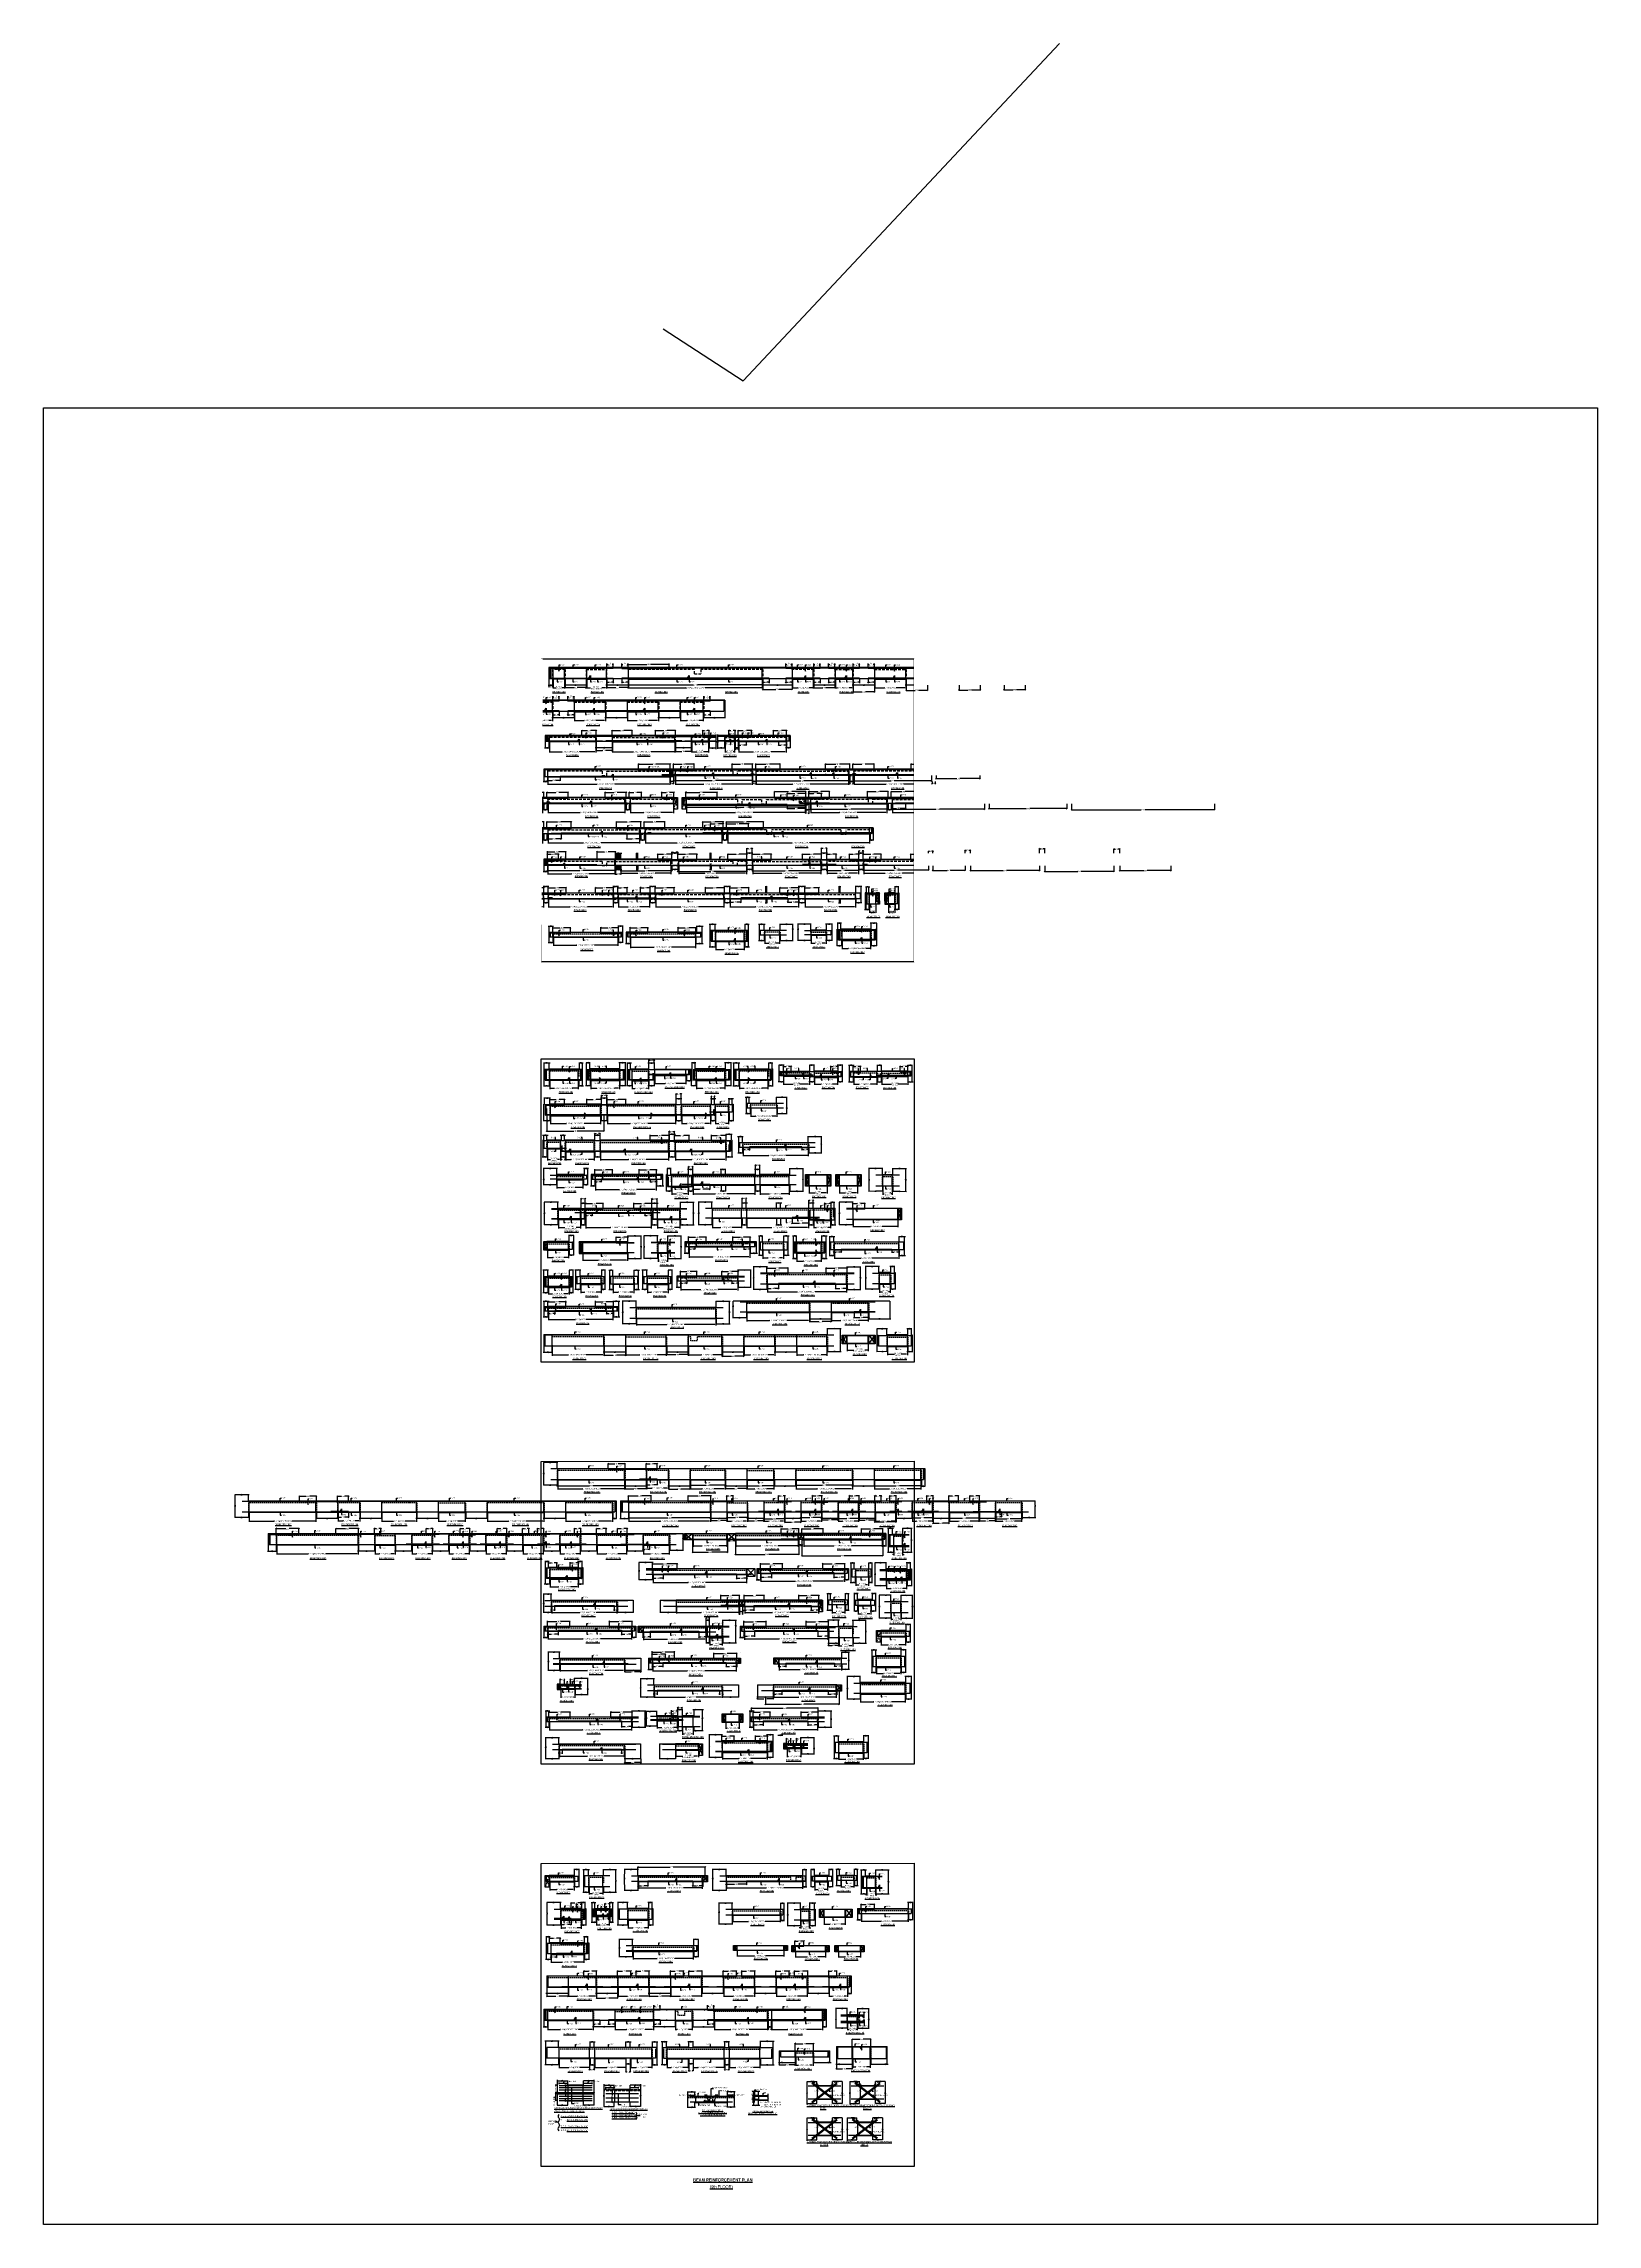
# Model space of a CAD drawing. Header units: millimetres. Extents: x 0 to 31744305, y -21599035 to 0.
# Drawn here: x 31597179 to 31744305, y -21270114 to -21063618 of the extents above; entities that cross this region are included whole.
import ezdxf

# ---------------------------------------------------------------- set-up
doc = ezdxf.new("R2010")
doc.units = ezdxf.units.MM
doc.header["$LTSCALE"] = 1000
doc.header["$MEASUREMENT"] = 0
doc.set_wipeout_variables(frame=1)
doc.header["$PDMODE"] = 3
for name, pattern in [('CONTINOUS', [0]), ('CONTINU', [0]), ('HIDDEN', [0.375, 0.25, -0.125])]:
    doc.linetypes.add(name, pattern=pattern)
for name, color, linetype in [('-S-ARROW', 253, 'Continuous'), ('-S-BMNO', 1, 'Continuous'), ('-S-DIM', 251, 'Continuous'), ('-S-MISC', 8, 'Continuous'), ('-S-STIRRUPS DIM', 6, 'Continuous'), ('-S-STIRUP', 11, 'Continuous'), ('-STR-BEAM', 7, 'CONTINU'), ('-STR-COLUMN', 5, 'HIDDEN'), ('-STR-REINF', 3, 'Continuous'), ('-STR-RF-DIM', 8, 'CONTINOUS'), ('-STR-TEXT', 6, 'Continuous'), ('A-CONC', 5, 'Continuous'), ('COL', 5, 'Continuous'), ('cut lines', 8, 'Continuous'), ('dim', 8, 'Continuous'), ('G-ANNO-TEXT', 231, 'Continuous'), ('Leader', 8, 'Continuous'), ('rein', 3, 'Continuous'), ('rings', 252, 'Continuous'), ('S-BEAM', 7, 'Continuous'), ('S-COL', 5, 'Continuous'), ('S-COL HATCH', 9, 'Continuous'), ('S-DIM', 7, 'Continuous'), ('SEC TEXT', 9, 'Continuous'), ('SLAB LINE', 254, 'HIDDEN')]:
    doc.layers.add(name, color=color, linetype=linetype)
doc.styles.add('BEAM-LS', font='romans.shx', dxfattribs={"width": 0.8})
doc.styles.add('sd', font='ARIALN.TTF')
doc.styles.add('SOBHA', font='swisscl.ttf')
doc.styles.add('sobha.sed', font='swisscl.ttf')
doc.styles.add('Swis721 LtCn BT_2', font='swisscl.ttf', dxfattribs={"height": 244.992296})
doc.dimstyles.new('S-25', dxfattribs={"dimscale": 25, "dimtxt": 2.5, "dimasz": 2.5, "dimexe": 0.25, "dimexo": 0.25, "dimgap": 0.1, "dimtad": 0, "dimdec": 0, "dimrnd": 0.0005, "dimzin": 0, "dimdsep": 46, "dimtxsty": 'SOBHA', "dimblk": 'OBLIQUE', "dimcen": 0.09, "dimclrd": 8, "dimclre": 8, "dimclrt": 6, "dimadec": 0, "dimazin": 0, "dimtfac": 1, "dimtdec": 0, "dimtofl": 0, "dimtmove": 0, "dimatfit": 3, "dimfxl": 0.18, "dimtolj": 1, "dimtzin": 0, "dimlwd": -1, "dimlwe": -1, "dimarcsym": 0})
doc.dimstyles.new('S-50', dxfattribs={"dimscale": 50, "dimtxt": 2.5, "dimasz": 2, "dimexe": 0.5, "dimexo": 0.25, "dimgap": 0.25, "dimtad": 0, "dimdec": 0, "dimrnd": 0.0005, "dimzin": 0, "dimdsep": 46, "dimtxsty": 'sobha.sed', "dimblk": 'OBLIQUE', "dimcen": 0.09, "dimclrd": 8, "dimclre": 8, "dimclrt": 6, "dimadec": 0, "dimazin": 0, "dimtfac": 1, "dimtdec": 0, "dimtofl": 0, "dimtmove": 2, "dimatfit": 3, "dimfxl": 0.18, "dimtolj": 1, "dimtzin": 0, "dimlwd": -1, "dimlwe": -1, "dimarcsym": 0})
doc.dimstyles.new('S-DIM50', dxfattribs={"dimscale": 50, "dimtxt": 2.5, "dimasz": 1.5, "dimexe": 1.5, "dimexo": 1, "dimgap": 0.5, "dimtad": 0, "dimdec": 0, "dimzin": 0, "dimdsep": 46, "dimtxsty": 'SOBHA', "dimcen": 0.09, "dimclrd": 256, "dimclre": 256, "dimclrt": 6, "dimadec": 5, "dimazin": 0, "dimtfac": 1, "dimtdec": 0, "dimtofl": 0, "dimtmove": 0, "dimatfit": 3, "dimfxl": 0.18, "dimtolj": 1, "dimtzin": 0, "dimlwd": -1, "dimlwe": -1, "dimarcsym": 0})
doc.dimstyles.new('STIRUP', dxfattribs={"dimscale": 50, "dimtxt": 2.5, "dimasz": 2.2, "dimexe": 0, "dimexo": 0, "dimgap": 0.5, "dimtad": 0, "dimdec": 0, "dimzin": 0, "dimdsep": 46, "dimtxsty": 'BEAM-LS', "dimblk": 'DOTSMALL', "dimcen": 0.09, "dimclrd": 256, "dimclre": 256, "dimclrt": 256, "dimadec": 5, "dimazin": 0, "dimtfac": 1, "dimtdec": 0, "dimtofl": 0, "dimtmove": 0, "dimatfit": 3, "dimldrblk": 'DOTSMALL', "dimfxl": 0, "dimfxlon": 1, "dimtolj": 1, "dimtzin": 0, "dimlwd": -1, "dimlwe": -1, "dimarcsym": 0})

# ---------------------------------------------------------------- blocks, each defined once
blk = doc.blocks.new('*D7')
at = {"layer": '-STR-RF-DIM', "transparency": 16777216}
for p, q in [((31644938, -21250754), (31644938, -21251737)), ((31645013, -21251662), (31646135, -21251662)), ((31649128, -21251662), (31647820, -21251662)), ((31649203, -21250799), (31649203, -21251737))]:
    blk.add_line(p, q, dxfattribs=at)
for points in [[(31645013, -21251650), (31645013, -21251675), (31644938, -21251662)], [(31649128, -21251650), (31649128, -21251675), (31649203, -21251662)]]:
    blk.add_solid(points, dxfattribs=at)
at = {"layer": 'Defpoints', "color": 0, "transparency": 16777216}
for p in [(31644938, -21250754, 178587), (31649203, -21250799, 0), (31649203, -21251662)]:
    blk.add_point(p, dxfattribs=at)
at = {"layer": '-STR-RF-DIM', "color": 6, "transparency": 16777216, "insert": (31646977, -21251662), "char_height": 125, "attachment_point": 5, "style": 'SOBHA'}
blk.add_mtext('\\A1;3L-Y8@100C/125/100C/C', dxfattribs=at)
blk = doc.blocks.new('_OBLIQUE')
at = {"color": 0, "linetype": 'ByBlock'}
blk.add_line((-0.5, -0.5), (0.5, 0.5), dxfattribs=at)
blk = doc.blocks.new('_DotSmall')
at = {"color": 0, "linetype": 'ByBlock', "const_width": 0.5}
blk.add_lwpolyline([(-0.0625, 0, 1), (0.0625, 0, 1)], format="xyb", close=True, dxfattribs=at)
blk = doc.blocks.new('*D8')
at = {"layer": '-S-STIRUP', "ltscale": 100, "transparency": 16777216}
blk.add_line((31644938, -21250811), (31644938, -21249774), dxfattribs=at)
at = {"layer": 'Defpoints', "color": 0, "linetype": 'CONTINU', "ltscale": 100, "transparency": 16777216}
for p in [(31644938, -21249774), (31644938, -21249774), (31644938, -21250811)]:
    blk.add_point(p, dxfattribs=at)
at = {"layer": '-S-STIRUP', "linetype": 'CONTINU', "ltscale": 100, "transparency": 16777216, "xscale": 100, "yscale": 100, "zscale": 100}
for p, rotation in [((31644938, -21249774), 90), ((31644938, -21250811), 270)]:
    blk.add_blockref('_DotSmall', p, dxfattribs=dict(at, rotation=rotation))
blk = doc.blocks.new('*D9')
at = {"layer": '-S-STIRUP', "ltscale": 100, "transparency": 16777216}
blk.add_line((31649203, -21250811), (31649203, -21249774), dxfattribs=at)
at = {"layer": 'Defpoints', "color": 0, "linetype": 'CONTINU', "ltscale": 100, "transparency": 16777216}
for p in [(31649203, -21249774), (31649203, -21249774), (31649203, -21250811)]:
    blk.add_point(p, dxfattribs=at)
at = {"layer": '-S-STIRUP', "linetype": 'CONTINU', "ltscale": 100, "transparency": 16777216, "xscale": 100, "yscale": 100, "zscale": 100}
for p, rotation in [((31649203, -21249774), 90), ((31649203, -21250811), 270)]:
    blk.add_blockref('_DotSmall', p, dxfattribs=dict(at, rotation=rotation))
blk = doc.blocks.new('*D10')
at = {"layer": '-S-STIRUP', "ltscale": 100, "transparency": 16777216}
blk.add_line((31651303, -21250811), (31651303, -21249774), dxfattribs=at)
at = {"layer": 'Defpoints', "color": 0, "linetype": 'CONTINU', "ltscale": 100, "transparency": 16777216}
for p in [(31651303, -21249774), (31651303, -21249774), (31651303, -21250811)]:
    blk.add_point(p, dxfattribs=at)
at = {"layer": '-S-STIRUP', "linetype": 'CONTINU', "ltscale": 100, "transparency": 16777216, "xscale": 100, "yscale": 100, "zscale": 100}
for p, rotation in [((31651303, -21249774), 90), ((31651303, -21250811), 270)]:
    blk.add_blockref('_DotSmall', p, dxfattribs=dict(at, rotation=rotation))
blk = doc.blocks.new('*D11')
at = {"layer": '-S-STIRUP', "ltscale": 100, "transparency": 16777216}
blk.add_line((31654921, -21250811), (31654921, -21249774), dxfattribs=at)
at = {"layer": 'Defpoints', "color": 0, "linetype": 'CONTINU', "ltscale": 100, "transparency": 16777216}
for p in [(31654921, -21249774), (31654921, -21249774), (31654921, -21250811)]:
    blk.add_point(p, dxfattribs=at)
at = {"layer": '-S-STIRUP', "linetype": 'CONTINU', "ltscale": 100, "transparency": 16777216, "xscale": 100, "yscale": 100, "zscale": 100}
for p, rotation in [((31654921, -21249774), 90), ((31654921, -21250811), 270)]:
    blk.add_blockref('_DotSmall', p, dxfattribs=dict(at, rotation=rotation))
blk = doc.blocks.new('*D12')
at = {"layer": '-S-STIRUP', "ltscale": 100, "transparency": 16777216}
blk.add_line((31660703, -21250811), (31660703, -21249774), dxfattribs=at)
at = {"layer": 'Defpoints', "color": 0, "linetype": 'CONTINU', "ltscale": 100, "transparency": 16777216}
for p in [(31660703, -21249774), (31660703, -21249774), (31660703, -21250811)]:
    blk.add_point(p, dxfattribs=at)
at = {"layer": '-S-STIRUP', "linetype": 'CONTINU', "ltscale": 100, "transparency": 16777216, "xscale": 100, "yscale": 100, "zscale": 100}
for p, rotation in [((31660703, -21249774), 90), ((31660703, -21250811), 270)]:
    blk.add_blockref('_DotSmall', p, dxfattribs=dict(at, rotation=rotation))
blk = doc.blocks.new('*D13')
at = {"layer": '-S-STIRUP', "ltscale": 100, "transparency": 16777216}
blk.add_line((31665724, -21250811), (31665724, -21249774), dxfattribs=at)
at = {"layer": 'Defpoints', "color": 0, "linetype": 'CONTINU', "ltscale": 100, "transparency": 16777216}
for p in [(31665724, -21249774), (31665724, -21249774), (31665724, -21250811)]:
    blk.add_point(p, dxfattribs=at)
at = {"layer": '-S-STIRUP', "linetype": 'CONTINU', "ltscale": 100, "transparency": 16777216, "xscale": 100, "yscale": 100, "zscale": 100}
for p, rotation in [((31665724, -21249774), 90), ((31665724, -21250811), 270)]:
    blk.add_blockref('_DotSmall', p, dxfattribs=dict(at, rotation=rotation))
blk = doc.blocks.new('*D14')
at = {"layer": '-STR-RF-DIM', "transparency": 16777216}
for p, q in [((31651303, -21250811), (31651303, -21251737)), ((31651378, -21251662), (31652373, -21251662)), ((31654846, -21251662), (31654136, -21251662)), ((31654921, -21250811), (31654921, -21251737))]:
    blk.add_line(p, q, dxfattribs=at)
for points in [[(31651378, -21251650), (31651378, -21251675), (31651303, -21251662)], [(31654846, -21251650), (31654846, -21251675), (31654921, -21251662)]]:
    blk.add_solid(points, dxfattribs=at)
at = {"layer": 'Defpoints', "color": 0, "transparency": 16777216}
for p in [(31651303, -21250811, 0), (31651303, -21251662), (31654921, -21250811, 0)]:
    blk.add_point(p, dxfattribs=at)
at = {"layer": '-STR-RF-DIM', "color": 6, "transparency": 16777216, "insert": (31653254, -21251662), "char_height": 125, "attachment_point": 5, "style": 'SOBHA'}
blk.add_mtext('\\A1;3L-Y10@100C/125/100C/C', dxfattribs=at)
blk = doc.blocks.new('*D15')
at = {"layer": '-STR-RF-DIM', "transparency": 16777216}
for p, q in [((31660703, -21250811), (31660703, -21251737)), ((31660778, -21251662), (31662240, -21251662)), ((31665649, -21251662), (31664003, -21251662)), ((31665724, -21250811), (31665724, -21251737))]:
    blk.add_line(p, q, dxfattribs=at)
for points in [[(31660778, -21251650), (31660778, -21251675), (31660703, -21251662)], [(31665649, -21251650), (31665649, -21251675), (31665724, -21251662)]]:
    blk.add_solid(points, dxfattribs=at)
at = {"layer": 'Defpoints', "color": 0, "transparency": 16777216}
for p in [(31660703, -21250811, 0), (31660703, -21251662), (31665724, -21250811, 0)]:
    blk.add_point(p, dxfattribs=at)
at = {"layer": '-STR-RF-DIM', "color": 6, "transparency": 16777216, "insert": (31663122, -21251662), "char_height": 125, "attachment_point": 5, "style": 'SOBHA'}
blk.add_mtext('\\A1;3L-Y10@100C/125/100C/C', dxfattribs=at)
blk = doc.blocks.new('*D541')
at = {"layer": '-STR-RF-DIM', "transparency": 16777216}
for p, q in [((462, 1435), (462, 452)), ((537, 527), (721, 527)), ((1468, 527), (1284, 527)), ((1543, 1390), (1543, 452))]:
    blk.add_line(p, q, dxfattribs=at)
for points in [[(537, 540), (537, 515), (462, 527)], [(1468, 540), (1468, 515), (1543, 527)]]:
    blk.add_solid(points, dxfattribs=at)
at = {"layer": 'Defpoints', "color": 0, "transparency": 16777216}
for p in [(462, 1435, 178587), (1543, 1390, 0), (1543, 527)]:
    blk.add_point(p, dxfattribs=at)
at = {"layer": '-STR-RF-DIM', "color": 6, "transparency": 16777216, "char_height": 125, "attachment_point": 5, "style": 'SOBHA'}
for s, insert in [('\\A1;3L-Y8@', (1003, 626)), ('\\A1;100C/C', (1003, 431))]:
    blk.add_mtext(s, dxfattribs=dict(at, insert=insert))
blk = doc.blocks.new('*D542')
at = {"layer": '-S-STIRUP', "ltscale": 100, "transparency": 16777216}
blk.add_line((462, 1378), (462, 2415), dxfattribs=at)
at = {"layer": 'Defpoints', "color": 0, "linetype": 'CONTINU', "ltscale": 100, "transparency": 16777216}
for p in [(462, 2415), (462, 2415), (462, 1378)]:
    blk.add_point(p, dxfattribs=at)
at = {"layer": '-S-STIRUP', "linetype": 'CONTINU', "ltscale": 100, "transparency": 16777216, "xscale": 100, "yscale": 100, "zscale": 100}
for p, rotation in [((462, 2415), 90), ((462, 1378), 270)]:
    blk.add_blockref('_DotSmall', p, dxfattribs=dict(at, rotation=rotation))
blk = doc.blocks.new('*D543')
at = {"layer": '-S-STIRUP', "ltscale": 100, "transparency": 16777216}
blk.add_line((1543, 1378), (1543, 2415), dxfattribs=at)
at = {"layer": 'Defpoints', "color": 0, "linetype": 'CONTINU', "ltscale": 100, "transparency": 16777216}
for p in [(1543, 2415), (1543, 2415), (1543, 1378)]:
    blk.add_point(p, dxfattribs=at)
at = {"layer": '-S-STIRUP', "linetype": 'CONTINU', "ltscale": 100, "transparency": 16777216, "xscale": 100, "yscale": 100, "zscale": 100}
for p, rotation in [((1543, 2415), 90), ((1543, 1378), 270)]:
    blk.add_blockref('_DotSmall', p, dxfattribs=dict(at, rotation=rotation))
blk = doc.blocks.new('*D544')
at = {"layer": '-S-STIRUP', "ltscale": 100, "transparency": 16777216}
blk.add_line((3643, 1378), (3643, 2415), dxfattribs=at)
at = {"layer": 'Defpoints', "color": 0, "linetype": 'CONTINU', "ltscale": 100, "transparency": 16777216}
for p in [(3643, 2415), (3643, 2415), (3643, 1378)]:
    blk.add_point(p, dxfattribs=at)
at = {"layer": '-S-STIRUP', "linetype": 'CONTINU', "ltscale": 100, "transparency": 16777216, "xscale": 100, "yscale": 100, "zscale": 100}
for p, rotation in [((3643, 2415), 90), ((3643, 1378), 270)]:
    blk.add_blockref('_DotSmall', p, dxfattribs=dict(at, rotation=rotation))
blk = doc.blocks.new('*D545')
at = {"layer": '-S-STIRUP', "ltscale": 100, "transparency": 16777216}
blk.add_line((5513, 1378), (5513, 2415), dxfattribs=at)
at = {"layer": 'Defpoints', "color": 0, "linetype": 'CONTINU', "ltscale": 100, "transparency": 16777216}
for p in [(5513, 2415), (5513, 2415), (5513, 1378)]:
    blk.add_point(p, dxfattribs=at)
at = {"layer": '-S-STIRUP', "linetype": 'CONTINU', "ltscale": 100, "transparency": 16777216, "xscale": 100, "yscale": 100, "zscale": 100}
for p, rotation in [((5513, 2415), 90), ((5513, 1378), 270)]:
    blk.add_blockref('_DotSmall', p, dxfattribs=dict(at, rotation=rotation))
blk = doc.blocks.new('*D546')
at = {"layer": '-S-STIRUP', "ltscale": 100, "transparency": 16777216}
blk.add_line((7613, 1378), (7613, 2415), dxfattribs=at)
at = {"layer": 'Defpoints', "color": 0, "linetype": 'CONTINU', "ltscale": 100, "transparency": 16777216}
for p in [(7613, 2415), (7613, 2415), (7613, 1378)]:
    blk.add_point(p, dxfattribs=at)
at = {"layer": '-S-STIRUP', "linetype": 'CONTINU', "ltscale": 100, "transparency": 16777216, "xscale": 100, "yscale": 100, "zscale": 100}
for p, rotation in [((7613, 2415), 90), ((7613, 1378), 270)]:
    blk.add_blockref('_DotSmall', p, dxfattribs=dict(at, rotation=rotation))
blk = doc.blocks.new('*D547')
at = {"layer": '-S-STIRUP', "ltscale": 100, "transparency": 16777216}
blk.add_line((20259, 1378), (20259, 2415), dxfattribs=at)
at = {"layer": 'Defpoints', "color": 0, "linetype": 'CONTINU', "ltscale": 100, "transparency": 16777216}
for p in [(20259, 2415), (20259, 2415), (20259, 1378)]:
    blk.add_point(p, dxfattribs=at)
at = {"layer": '-S-STIRUP', "linetype": 'CONTINU', "ltscale": 100, "transparency": 16777216, "xscale": 100, "yscale": 100, "zscale": 100}
for p, rotation in [((20259, 2415), 90), ((20259, 1378), 270)]:
    blk.add_blockref('_DotSmall', p, dxfattribs=dict(at, rotation=rotation))
blk = doc.blocks.new('*D548')
at = {"layer": '-S-STIRUP', "ltscale": 100, "transparency": 16777216}
blk.add_line((23140, 1378), (23140, 2415), dxfattribs=at)
at = {"layer": 'Defpoints', "color": 0, "linetype": 'CONTINU', "ltscale": 100, "transparency": 16777216}
for p in [(23140, 2415), (23140, 2415), (23140, 1378)]:
    blk.add_point(p, dxfattribs=at)
at = {"layer": '-S-STIRUP', "linetype": 'CONTINU', "ltscale": 100, "transparency": 16777216, "xscale": 100, "yscale": 100, "zscale": 100}
for p, rotation in [((23140, 2415), 90), ((23140, 1378), 270)]:
    blk.add_blockref('_DotSmall', p, dxfattribs=dict(at, rotation=rotation))
blk = doc.blocks.new('*D549')
at = {"layer": '-S-STIRUP', "ltscale": 100, "transparency": 16777216}
blk.add_line((25103, 1378), (25103, 2415), dxfattribs=at)
at = {"layer": 'Defpoints', "color": 0, "linetype": 'CONTINU', "ltscale": 100, "transparency": 16777216}
for p in [(25103, 2415), (25103, 2415), (25103, 1378)]:
    blk.add_point(p, dxfattribs=at)
at = {"layer": '-S-STIRUP', "linetype": 'CONTINU', "ltscale": 100, "transparency": 16777216, "xscale": 100, "yscale": 100, "zscale": 100}
for p, rotation in [((25103, 2415), 90), ((25103, 1378), 270)]:
    blk.add_blockref('_DotSmall', p, dxfattribs=dict(at, rotation=rotation))
blk = doc.blocks.new('*D550')
at = {"layer": '-STR-RF-DIM', "transparency": 16777216}
for p, q in [((3643, 1378), (3643, 452)), ((3718, 527), (4009, 527)), ((5438, 527), (5069, 527)), ((5513, 1378), (5513, 452))]:
    blk.add_line(p, q, dxfattribs=at)
for points in [[(3718, 540), (3718, 515), (3643, 527)], [(5438, 540), (5438, 515), (5513, 527)]]:
    blk.add_solid(points, dxfattribs=at)
at = {"layer": 'Defpoints', "color": 0, "transparency": 16777216}
for p in [(3643, 1378, 0), (3643, 527), (5513, 1378, 0)]:
    blk.add_point(p, dxfattribs=at)
at = {"layer": '-STR-RF-DIM', "color": 6, "transparency": 16777216, "char_height": 125, "attachment_point": 5, "style": 'SOBHA'}
for s, insert in [('\\A1;100C/150/100/C', (4539, 431)), ('\\A1;2L-Y8@', (4539, 626))]:
    blk.add_mtext(s, dxfattribs=dict(at, insert=insert))
blk = doc.blocks.new('*D551')
at = {"layer": '-STR-RF-DIM', "transparency": 16777216}
for p, q in [((7613, 1378), (7613, 452)), ((7688, 527), (13085, 527)), ((20184, 527), (14848, 527)), ((20259, 1378), (20259, 452))]:
    blk.add_line(p, q, dxfattribs=at)
for points in [[(7688, 540), (7688, 515), (7613, 527)], [(20184, 540), (20184, 515), (20259, 527)]]:
    blk.add_solid(points, dxfattribs=at)
at = {"layer": 'Defpoints', "color": 0, "transparency": 16777216}
for p in [(7613, 1378, 0), (20259, 1378, 0), (20259, 527)]:
    blk.add_point(p, dxfattribs=at)
at = {"layer": '-STR-RF-DIM', "color": 6, "transparency": 16777216, "insert": (13966, 527), "char_height": 125, "attachment_point": 5, "style": 'SOBHA'}
blk.add_mtext('\\A1;3L-Y10@100C/175/100C/C', dxfattribs=at)
blk = doc.blocks.new('*D552')
at = {"layer": '-STR-RF-DIM', "transparency": 16777216}
for p, q in [((23140, 1378), (23140, 452)), ((23215, 527), (23611, 527)), ((25028, 527), (24717, 527)), ((25103, 1378), (25103, 452))]:
    blk.add_line(p, q, dxfattribs=at)
for points in [[(23215, 540), (23215, 515), (23140, 527)], [(25028, 540), (25028, 515), (25103, 527)]]:
    blk.add_solid(points, dxfattribs=at)
at = {"layer": 'Defpoints', "color": 0, "transparency": 16777216}
for p in [(23140, 1378, 0), (23140, 527), (25103, 1378, 0)]:
    blk.add_point(p, dxfattribs=at)
at = {"layer": '-STR-RF-DIM', "color": 6, "transparency": 16777216, "insert": (24164, 527), "char_height": 125, "attachment_point": 5, "style": 'SOBHA'}
blk.add_mtext('\\A1;3L-Y10@100C/C', dxfattribs=at)
blk = doc.blocks.new('*D520')
at = {"layer": '-S-STIRUP', "ltscale": 100, "transparency": 16777216}
blk.add_line((27203, 1378), (27203, 2415), dxfattribs=at)
at = {"layer": 'Defpoints', "color": 0, "linetype": 'CONTINU', "ltscale": 100, "transparency": 16777216}
for p in [(27203, 2415), (27203, 2415), (27203, 1378)]:
    blk.add_point(p, dxfattribs=at)
at = {"layer": '-S-STIRUP', "linetype": 'CONTINU', "ltscale": 100, "transparency": 16777216, "xscale": 100, "yscale": 100, "zscale": 100}
for p, rotation in [((27203, 2415), 90), ((27203, 1378), 270)]:
    blk.add_blockref('_DotSmall', p, dxfattribs=dict(at, rotation=rotation))
blk = doc.blocks.new('*D521')
at = {"layer": '-S-STIRUP', "ltscale": 100, "transparency": 16777216}
blk.add_line((28835, 1378), (28835, 2415), dxfattribs=at)
at = {"layer": 'Defpoints', "color": 0, "linetype": 'CONTINU', "ltscale": 100, "transparency": 16777216}
for p in [(28835, 2415), (28835, 2415), (28835, 1378)]:
    blk.add_point(p, dxfattribs=at)
at = {"layer": '-S-STIRUP', "linetype": 'CONTINU', "ltscale": 100, "transparency": 16777216, "xscale": 100, "yscale": 100, "zscale": 100}
for p, rotation in [((28835, 2415), 90), ((28835, 1378), 270)]:
    blk.add_blockref('_DotSmall', p, dxfattribs=dict(at, rotation=rotation))
blk = doc.blocks.new('*D522')
at = {"layer": '-S-STIRUP', "ltscale": 100, "transparency": 16777216}
blk.add_line((30935, 1378), (30935, 2415), dxfattribs=at)
at = {"layer": 'Defpoints', "color": 0, "linetype": 'CONTINU', "ltscale": 100, "transparency": 16777216}
for p in [(30935, 2415), (30935, 2415), (30935, 1378)]:
    blk.add_point(p, dxfattribs=at)
at = {"layer": '-S-STIRUP', "linetype": 'CONTINU', "ltscale": 100, "transparency": 16777216, "xscale": 100, "yscale": 100, "zscale": 100}
for p, rotation in [((30935, 2415), 90), ((30935, 1378), 270)]:
    blk.add_blockref('_DotSmall', p, dxfattribs=dict(at, rotation=rotation))
blk = doc.blocks.new('*D523')
at = {"layer": '-S-STIRUP', "ltscale": 100, "transparency": 16777216}
blk.add_line((30935, 1378), (30935, 2415), dxfattribs=at)
at = {"layer": 'Defpoints', "color": 0, "linetype": 'CONTINU', "ltscale": 100, "transparency": 16777216}
for p in [(30935, 2415), (30935, 2415), (30935, 1378)]:
    blk.add_point(p, dxfattribs=at)
at = {"layer": '-S-STIRUP', "linetype": 'CONTINU', "ltscale": 100, "transparency": 16777216, "xscale": 100, "yscale": 100, "zscale": 100}
for p, rotation in [((30935, 2415), 90), ((30935, 1378), 270)]:
    blk.add_blockref('_DotSmall', p, dxfattribs=dict(at, rotation=rotation))
blk = doc.blocks.new('*D524')
at = {"layer": '-S-STIRUP', "ltscale": 100, "transparency": 16777216}
blk.add_line((33854, 1378), (33854, 2415), dxfattribs=at)
at = {"layer": 'Defpoints', "color": 0, "linetype": 'CONTINU', "ltscale": 100, "transparency": 16777216}
for p in [(33854, 2415), (33854, 2415), (33854, 1378)]:
    blk.add_point(p, dxfattribs=at)
at = {"layer": '-S-STIRUP', "linetype": 'CONTINU', "ltscale": 100, "transparency": 16777216, "xscale": 100, "yscale": 100, "zscale": 100}
for p, rotation in [((33854, 2415), 90), ((33854, 1378), 270)]:
    blk.add_blockref('_DotSmall', p, dxfattribs=dict(at, rotation=rotation))
blk = doc.blocks.new('*D525')
at = {"layer": '-S-STIRUP', "ltscale": 100, "transparency": 16777216}
blk.add_line((35954, 1378), (35954, 2415), dxfattribs=at)
at = {"layer": 'Defpoints', "color": 0, "linetype": 'CONTINU', "ltscale": 100, "transparency": 16777216}
for p in [(35954, 2415), (35954, 2415), (35954, 1378)]:
    blk.add_point(p, dxfattribs=at)
at = {"layer": '-S-STIRUP', "linetype": 'CONTINU', "ltscale": 100, "transparency": 16777216, "xscale": 100, "yscale": 100, "zscale": 100}
for p, rotation in [((35954, 2415), 90), ((35954, 1378), 270)]:
    blk.add_blockref('_DotSmall', p, dxfattribs=dict(at, rotation=rotation))
blk = doc.blocks.new('*D526')
at = {"layer": '-S-STIRUP', "ltscale": 100, "transparency": 16777216}
blk.add_line((35954, 1378), (35954, 2415), dxfattribs=at)
at = {"layer": 'Defpoints', "color": 0, "linetype": 'CONTINU', "ltscale": 100, "transparency": 16777216}
for p in [(35954, 2415), (35954, 2415), (35954, 1378)]:
    blk.add_point(p, dxfattribs=at)
at = {"layer": '-S-STIRUP', "linetype": 'CONTINU', "ltscale": 100, "transparency": 16777216, "xscale": 100, "yscale": 100, "zscale": 100}
for p, rotation in [((35954, 2415), 90), ((35954, 1378), 270)]:
    blk.add_blockref('_DotSmall', p, dxfattribs=dict(at, rotation=rotation))
blk = doc.blocks.new('*D527')
at = {"layer": '-S-STIRUP', "ltscale": 100, "transparency": 16777216}
blk.add_line((38862, 1378), (38862, 2415), dxfattribs=at)
at = {"layer": 'Defpoints', "color": 0, "linetype": 'CONTINU', "ltscale": 100, "transparency": 16777216}
for p in [(38862, 2415), (38862, 2415), (38862, 1378)]:
    blk.add_point(p, dxfattribs=at)
at = {"layer": '-S-STIRUP', "linetype": 'CONTINU', "ltscale": 100, "transparency": 16777216, "xscale": 100, "yscale": 100, "zscale": 100}
for p, rotation in [((38862, 2415), 90), ((38862, 1378), 270)]:
    blk.add_blockref('_DotSmall', p, dxfattribs=dict(at, rotation=rotation))
blk = doc.blocks.new('*D528')
at = {"layer": '-S-STIRUP', "ltscale": 100, "transparency": 16777216}
blk.add_line((40962, 1378), (40962, 2415), dxfattribs=at)
at = {"layer": 'Defpoints', "color": 0, "linetype": 'CONTINU', "ltscale": 100, "transparency": 16777216}
for p in [(40962, 2415), (40962, 2415), (40962, 1378)]:
    blk.add_point(p, dxfattribs=at)
at = {"layer": '-S-STIRUP', "linetype": 'CONTINU', "ltscale": 100, "transparency": 16777216, "xscale": 100, "yscale": 100, "zscale": 100}
for p, rotation in [((40962, 2415), 90), ((40962, 1378), 270)]:
    blk.add_blockref('_DotSmall', p, dxfattribs=dict(at, rotation=rotation))
blk = doc.blocks.new('*D529')
at = {"layer": '-S-STIRUP', "ltscale": 100, "transparency": 16777216}
blk.add_line((40962, 1378), (40962, 2415), dxfattribs=at)
at = {"layer": 'Defpoints', "color": 0, "linetype": 'CONTINU', "ltscale": 100, "transparency": 16777216}
for p in [(40962, 2415), (40962, 2415), (40962, 1378)]:
    blk.add_point(p, dxfattribs=at)
at = {"layer": '-S-STIRUP', "linetype": 'CONTINU', "ltscale": 100, "transparency": 16777216, "xscale": 100, "yscale": 100, "zscale": 100}
for p, rotation in [((40962, 2415), 90), ((40962, 1378), 270)]:
    blk.add_blockref('_DotSmall', p, dxfattribs=dict(at, rotation=rotation))
blk = doc.blocks.new('*D530')
at = {"layer": '-S-STIRUP', "ltscale": 100, "transparency": 16777216}
blk.add_line((43125, 1378), (43125, 2415), dxfattribs=at)
at = {"layer": 'Defpoints', "color": 0, "linetype": 'CONTINU', "ltscale": 100, "transparency": 16777216}
for p in [(43125, 2415), (43125, 2415), (43125, 1378)]:
    blk.add_point(p, dxfattribs=at)
at = {"layer": '-S-STIRUP', "linetype": 'CONTINU', "ltscale": 100, "transparency": 16777216, "xscale": 100, "yscale": 100, "zscale": 100}
for p, rotation in [((43125, 2415), 90), ((43125, 1378), 270)]:
    blk.add_blockref('_DotSmall', p, dxfattribs=dict(at, rotation=rotation))
blk = doc.blocks.new('*D531')
at = {"layer": '-STR-RF-DIM', "transparency": 16777216}
for p, q in [((27203, 1378), (27203, 452)), ((27278, 527), (27392, 527)), ((28760, 527), (28499, 527)), ((28835, 1378), (28835, 452))]:
    blk.add_line(p, q, dxfattribs=at)
for points in [[(27278, 540), (27278, 515), (27203, 527)], [(28760, 540), (28760, 515), (28835, 527)]]:
    blk.add_solid(points, dxfattribs=at)
at = {"layer": 'Defpoints', "color": 0, "transparency": 16777216}
for p in [(27203, 1378, 0), (27203, 527), (28835, 1378, 0)]:
    blk.add_point(p, dxfattribs=at)
at = {"layer": '-STR-RF-DIM', "color": 6, "transparency": 16777216, "insert": (27946, 527), "char_height": 125, "attachment_point": 5, "style": 'SOBHA'}
blk.add_mtext('\\A1;3L-Y10@100C/C', dxfattribs=at)
blk = doc.blocks.new('*D532')
at = {"layer": '-STR-RF-DIM', "transparency": 16777216}
for p, q in [((30935, 1378), (30935, 452)), ((31010, 527), (31853, 527)), ((33779, 527), (32960, 527)), ((33854, 1378), (33854, 452))]:
    blk.add_line(p, q, dxfattribs=at)
for points in [[(31010, 540), (31010, 515), (30935, 527)], [(33779, 540), (33779, 515), (33854, 527)]]:
    blk.add_solid(points, dxfattribs=at)
at = {"layer": 'Defpoints', "color": 0, "transparency": 16777216}
for p in [(30935, 1378, 0), (30935, 527), (33854, 1378, 0)]:
    blk.add_point(p, dxfattribs=at)
at = {"layer": '-STR-RF-DIM', "color": 6, "transparency": 16777216, "insert": (32406, 527), "char_height": 125, "attachment_point": 5, "style": 'SOBHA'}
blk.add_mtext('\\A1;3L-Y10@100C/C', dxfattribs=at)
blk = doc.blocks.new('*D533')
at = {"layer": '-STR-RF-DIM', "transparency": 16777216}
for p, q in [((35954, 1378), (35954, 452)), ((36029, 527), (36847, 527)), ((38798, 527), (37954, 527)), ((38873, 1378), (38873, 452))]:
    blk.add_line(p, q, dxfattribs=at)
for points in [[(36029, 540), (36029, 515), (35954, 527)], [(38798, 540), (38798, 515), (38873, 527)]]:
    blk.add_solid(points, dxfattribs=at)
at = {"layer": 'Defpoints', "color": 0, "transparency": 16777216}
for p in [(35954, 1378, 0), (38873, 1378, 0), (38873, 527)]:
    blk.add_point(p, dxfattribs=at)
at = {"layer": '-STR-RF-DIM', "color": 6, "transparency": 16777216, "insert": (37401, 527), "char_height": 125, "attachment_point": 5, "style": 'SOBHA'}
blk.add_mtext('\\A1;3L-Y10@100C/C', dxfattribs=at)
blk = doc.blocks.new('*D534')
at = {"layer": '-STR-RF-DIM', "transparency": 16777216}
for p, q in [((40951, 1378), (40951, 452)), ((41026, 527), (41593, 527)), ((43050, 527), (42699, 527)), ((43125, 1378), (43125, 452))]:
    blk.add_line(p, q, dxfattribs=at)
for points in [[(41026, 540), (41026, 515), (40951, 527)], [(43050, 540), (43050, 515), (43125, 527)]]:
    blk.add_solid(points, dxfattribs=at)
at = {"layer": 'Defpoints', "color": 0, "transparency": 16777216}
for p in [(40951, 1378, 0), (40951, 527), (43125, 1378, 0)]:
    blk.add_point(p, dxfattribs=at)
at = {"layer": '-STR-RF-DIM', "color": 6, "transparency": 16777216, "insert": (42146, 527), "char_height": 125, "attachment_point": 5, "style": 'SOBHA'}
blk.add_mtext('\\A1;3L-Y12@100C/C', dxfattribs=at)
blk = doc.blocks.new('*D535')
at = {"layer": '-S-STIRRUPS DIM', "color": 251, "transparency": 16777216}
for p, q in [((5563, 2248), (5563, 2821)), ((5563, 2746), (5663, 2746)), ((6160, 2746), (6060, 2746)), ((6160, 2348), (6160, 2821))]:
    blk.add_line(p, q, dxfattribs=at)
at = {"layer": 'Defpoints', "color": 0, "transparency": 16777216}
for p in [(5563, 2746), (5563, 2248), (6160, 2348, 0)]:
    blk.add_point(p, dxfattribs=at)
at = {"layer": '-S-STIRRUPS DIM', "color": 251, "transparency": 16777216, "xscale": 75, "yscale": 75, "zscale": 75, "rotation": 180}
blk.add_blockref('_OBLIQUE', (5563, 2746), dxfattribs=at)
at = {"layer": '-S-STIRRUPS DIM', "color": 251, "transparency": 16777216, "xscale": 75, "yscale": 75, "zscale": 75}
blk.add_blockref('_OBLIQUE', (6160, 2746), dxfattribs=at)
at = {"layer": '-S-STIRRUPS DIM', "color": 6, "transparency": 16777216, "char_height": 125, "attachment_point": 5, "style": 'sobha.sed'}
for s, insert in [('\\A1;(TYP.)', (5861, 2643)), ('\\A1;Ld', (5861, 2835))]:
    blk.add_mtext(s, dxfattribs=dict(at, insert=insert))
blk = doc.blocks.new('*D536')
at = {"layer": '-S-STIRRUPS DIM', "color": 251, "transparency": 16777216}
for p, q in [((5563, 1348), (5563, 972)), ((5563, 1047), (5728, 1047)), ((6163, 1047), (5997, 1047)), ((6163, 1448), (6163, 972))]:
    blk.add_line(p, q, dxfattribs=at)
at = {"layer": 'Defpoints', "color": 0, "transparency": 16777216}
for p in [(5563, 1348, 0), (6163, 1448, 0), (6163, 1047)]:
    blk.add_point(p, dxfattribs=at)
at = {"layer": '-S-STIRRUPS DIM', "color": 251, "transparency": 16777216, "xscale": 75, "yscale": 75, "zscale": 75, "rotation": 180}
blk.add_blockref('_OBLIQUE', (5563, 1047), dxfattribs=at)
at = {"layer": '-S-STIRRUPS DIM', "color": 251, "transparency": 16777216, "xscale": 75, "yscale": 75, "zscale": 75}
blk.add_blockref('_OBLIQUE', (6163, 1047), dxfattribs=at)
at = {"layer": '-S-STIRRUPS DIM', "color": 6, "transparency": 16777216, "insert": (5863, 1047), "char_height": 125, "attachment_point": 5, "style": 'sobha.sed'}
blk.add_mtext('\\A1;600', dxfattribs=at)
blk = doc.blocks.new('*D537')
at = {"layer": '-S-STIRRUPS DIM', "color": 251, "transparency": 16777216}
for p, q in [((6965, 2348), (6965, 2821)), ((6965, 2746), (7065, 2746)), ((7563, 2746), (7462, 2746)), ((7563, 2248), (7563, 2821))]:
    blk.add_line(p, q, dxfattribs=at)
at = {"layer": 'Defpoints', "color": 0, "transparency": 16777216}
for p in [(6965, 2348, 0), (7563, 2746), (7563, 2248)]:
    blk.add_point(p, dxfattribs=at)
at = {"layer": '-S-STIRRUPS DIM', "color": 251, "transparency": 16777216, "xscale": 75, "yscale": 75, "zscale": 75, "rotation": 180}
blk.add_blockref('_OBLIQUE', (6965, 2746), dxfattribs=at)
at = {"layer": '-S-STIRRUPS DIM', "color": 251, "transparency": 16777216, "xscale": 75, "yscale": 75, "zscale": 75}
blk.add_blockref('_OBLIQUE', (7563, 2746), dxfattribs=at)
at = {"layer": '-S-STIRRUPS DIM', "color": 6, "transparency": 16777216, "char_height": 125, "attachment_point": 5, "style": 'sobha.sed'}
for s, insert in [('\\A1;(TYP.)', (7264, 2643)), ('\\A1;Ld', (7264, 2835))]:
    blk.add_mtext(s, dxfattribs=dict(at, insert=insert))
blk = doc.blocks.new('*D564')
at = {"layer": '-S-STIRRUPS DIM', "color": 251, "transparency": 16777216}
for p, q in [((7563, 2448), (7563, 2821)), ((7563, 2746), (9339, 2746)), ((11463, 2746), (9686, 2746)), ((11463, 2348), (11463, 2821))]:
    blk.add_line(p, q, dxfattribs=at)
at = {"layer": 'Defpoints', "color": 0, "transparency": 16777216}
for p in [(7563, 2448), (11463, 2746), (11463, 2348, 0)]:
    blk.add_point(p, dxfattribs=at)
at = {"layer": '-S-STIRRUPS DIM', "color": 251, "transparency": 16777216, "xscale": 75, "yscale": 75, "zscale": 75, "rotation": 180}
blk.add_blockref('_OBLIQUE', (7563, 2746), dxfattribs=at)
at = {"layer": '-S-STIRRUPS DIM', "color": 251, "transparency": 16777216, "xscale": 75, "yscale": 75, "zscale": 75}
blk.add_blockref('_OBLIQUE', (11463, 2746), dxfattribs=at)
at = {"layer": '-S-STIRRUPS DIM', "color": 6, "transparency": 16777216, "insert": (9513, 2746), "char_height": 125, "attachment_point": 5, "style": 'sobha.sed'}
blk.add_mtext('\\A1;3900', dxfattribs=at)
blk = doc.blocks.new('*D538')
at = {"layer": '-S-STIRRUPS DIM', "color": 251, "transparency": 16777216}
for p, q in [((6963, 1448), (6963, 972)), ((6963, 1047), (7128, 1047)), ((7563, 1047), (7397, 1047)), ((7563, 1348), (7563, 972))]:
    blk.add_line(p, q, dxfattribs=at)
at = {"layer": 'Defpoints', "color": 0, "transparency": 16777216}
for p in [(6963, 1448, 0), (6963, 1047), (7563, 1348, 0)]:
    blk.add_point(p, dxfattribs=at)
at = {"layer": '-S-STIRRUPS DIM', "color": 251, "transparency": 16777216, "xscale": 75, "yscale": 75, "zscale": 75, "rotation": 180}
blk.add_blockref('_OBLIQUE', (6963, 1047), dxfattribs=at)
at = {"layer": '-S-STIRRUPS DIM', "color": 251, "transparency": 16777216, "xscale": 75, "yscale": 75, "zscale": 75}
blk.add_blockref('_OBLIQUE', (7563, 1047), dxfattribs=at)
at = {"layer": '-S-STIRRUPS DIM', "color": 6, "transparency": 16777216, "insert": (7263, 1047), "char_height": 125, "attachment_point": 5, "style": 'sobha.sed'}
blk.add_mtext('\\A1;600', dxfattribs=at)
blk = doc.blocks.new('*D539')
at = {"layer": '-S-STIRRUPS DIM', "color": 251, "transparency": 16777216}
for p, q in [((20309, 1348), (20309, 972)), ((20309, 1047), (20474, 1047)), ((20909, 1047), (20743, 1047)), ((20909, 1448), (20909, 972))]:
    blk.add_line(p, q, dxfattribs=at)
at = {"layer": 'Defpoints', "color": 0, "transparency": 16777216}
for p in [(20309, 1348, 0), (20909, 1448, 0), (20909, 1047)]:
    blk.add_point(p, dxfattribs=at)
at = {"layer": '-S-STIRRUPS DIM', "color": 251, "transparency": 16777216, "xscale": 75, "yscale": 75, "zscale": 75, "rotation": 180}
blk.add_blockref('_OBLIQUE', (20309, 1047), dxfattribs=at)
at = {"layer": '-S-STIRRUPS DIM', "color": 251, "transparency": 16777216, "xscale": 75, "yscale": 75, "zscale": 75}
blk.add_blockref('_OBLIQUE', (20909, 1047), dxfattribs=at)
at = {"layer": '-S-STIRRUPS DIM', "color": 6, "transparency": 16777216, "insert": (20609, 1047), "char_height": 125, "attachment_point": 5, "style": 'sobha.sed'}
blk.add_mtext('\\A1;600', dxfattribs=at)
blk = doc.blocks.new('*D540')
at = {"layer": '-S-STIRRUPS DIM', "color": 251, "transparency": 16777216}
for p, q in [((22492, 2348), (22492, 2821)), ((22492, 2746), (22592, 2746)), ((23090, 2746), (22989, 2746)), ((23090, 2248), (23090, 2821))]:
    blk.add_line(p, q, dxfattribs=at)
at = {"layer": 'Defpoints', "color": 0, "transparency": 16777216}
for p in [(22492, 2348, 0), (23090, 2746), (23090, 2248)]:
    blk.add_point(p, dxfattribs=at)
at = {"layer": '-S-STIRRUPS DIM', "color": 251, "transparency": 16777216, "xscale": 75, "yscale": 75, "zscale": 75, "rotation": 180}
blk.add_blockref('_OBLIQUE', (22492, 2746), dxfattribs=at)
at = {"layer": '-S-STIRRUPS DIM', "color": 251, "transparency": 16777216, "xscale": 75, "yscale": 75, "zscale": 75}
blk.add_blockref('_OBLIQUE', (23090, 2746), dxfattribs=at)
at = {"layer": '-S-STIRRUPS DIM', "color": 6, "transparency": 16777216, "char_height": 125, "attachment_point": 5, "style": 'sobha.sed'}
for s, insert in [('\\A1;(TYP.)', (22791, 2643)), ('\\A1;Ld', (22791, 2835))]:
    blk.add_mtext(s, dxfattribs=dict(at, insert=insert))
blk = doc.blocks.new('*D553')
at = {"layer": '-S-STIRRUPS DIM', "color": 251, "transparency": 16777216}
for p, q in [((22490, 1448), (22490, 972)), ((22490, 1047), (22655, 1047)), ((23090, 1047), (22924, 1047)), ((23090, 1348), (23090, 972))]:
    blk.add_line(p, q, dxfattribs=at)
at = {"layer": 'Defpoints', "color": 0, "transparency": 16777216}
for p in [(22490, 1448, 0), (22490, 1047), (23090, 1348, 0)]:
    blk.add_point(p, dxfattribs=at)
at = {"layer": '-S-STIRRUPS DIM', "color": 251, "transparency": 16777216, "xscale": 75, "yscale": 75, "zscale": 75, "rotation": 180}
blk.add_blockref('_OBLIQUE', (22490, 1047), dxfattribs=at)
at = {"layer": '-S-STIRRUPS DIM', "color": 251, "transparency": 16777216, "xscale": 75, "yscale": 75, "zscale": 75}
blk.add_blockref('_OBLIQUE', (23090, 1047), dxfattribs=at)
at = {"layer": '-S-STIRRUPS DIM', "color": 6, "transparency": 16777216, "insert": (22790, 1047), "char_height": 125, "attachment_point": 5, "style": 'sobha.sed'}
blk.add_mtext('\\A1;600', dxfattribs=at)
blk = doc.blocks.new('*D554')
at = {"layer": '-S-STIRRUPS DIM', "color": 251, "transparency": 16777216}
for p, q in [((25153, 2248), (25153, 2821)), ((25153, 2746), (25253, 2746)), ((25750, 2746), (25650, 2746)), ((25750, 2348), (25750, 2821))]:
    blk.add_line(p, q, dxfattribs=at)
at = {"layer": 'Defpoints', "color": 0, "transparency": 16777216}
for p in [(25153, 2746), (25153, 2248), (25750, 2348, 0)]:
    blk.add_point(p, dxfattribs=at)
at = {"layer": '-S-STIRRUPS DIM', "color": 251, "transparency": 16777216, "xscale": 75, "yscale": 75, "zscale": 75, "rotation": 180}
blk.add_blockref('_OBLIQUE', (25153, 2746), dxfattribs=at)
at = {"layer": '-S-STIRRUPS DIM', "color": 251, "transparency": 16777216, "xscale": 75, "yscale": 75, "zscale": 75}
blk.add_blockref('_OBLIQUE', (25750, 2746), dxfattribs=at)
at = {"layer": '-S-STIRRUPS DIM', "color": 6, "transparency": 16777216, "char_height": 125, "attachment_point": 5, "style": 'sobha.sed'}
for s, insert in [('\\A1;(TYP.)', (25451, 2643)), ('\\A1;Ld', (25451, 2835))]:
    blk.add_mtext(s, dxfattribs=dict(at, insert=insert))
blk = doc.blocks.new('*D555')
at = {"layer": '-S-STIRRUPS DIM', "color": 251, "transparency": 16777216}
for p, q in [((25153, 1348), (25153, 972)), ((25153, 1047), (25318, 1047)), ((25753, 1047), (25587, 1047)), ((25753, 1448), (25753, 972))]:
    blk.add_line(p, q, dxfattribs=at)
at = {"layer": 'Defpoints', "color": 0, "transparency": 16777216}
for p in [(25153, 1348, 0), (25753, 1448, 0), (25753, 1047)]:
    blk.add_point(p, dxfattribs=at)
at = {"layer": '-S-STIRRUPS DIM', "color": 251, "transparency": 16777216, "xscale": 75, "yscale": 75, "zscale": 75, "rotation": 180}
blk.add_blockref('_OBLIQUE', (25153, 1047), dxfattribs=at)
at = {"layer": '-S-STIRRUPS DIM', "color": 251, "transparency": 16777216, "xscale": 75, "yscale": 75, "zscale": 75}
blk.add_blockref('_OBLIQUE', (25753, 1047), dxfattribs=at)
at = {"layer": '-S-STIRRUPS DIM', "color": 6, "transparency": 16777216, "insert": (25453, 1047), "char_height": 125, "attachment_point": 5, "style": 'sobha.sed'}
blk.add_mtext('\\A1;600', dxfattribs=at)
blk = doc.blocks.new('*D556')
at = {"layer": '-S-STIRRUPS DIM', "color": 251, "transparency": 16777216}
for p, q in [((26555, 2348), (26555, 2821)), ((26555, 2746), (26655, 2746)), ((27153, 2746), (27052, 2746)), ((27153, 2248), (27153, 2821))]:
    blk.add_line(p, q, dxfattribs=at)
at = {"layer": 'Defpoints', "color": 0, "transparency": 16777216}
for p in [(26555, 2348, 0), (27153, 2746), (27153, 2248)]:
    blk.add_point(p, dxfattribs=at)
at = {"layer": '-S-STIRRUPS DIM', "color": 251, "transparency": 16777216, "xscale": 75, "yscale": 75, "zscale": 75, "rotation": 180}
blk.add_blockref('_OBLIQUE', (26555, 2746), dxfattribs=at)
at = {"layer": '-S-STIRRUPS DIM', "color": 251, "transparency": 16777216, "xscale": 75, "yscale": 75, "zscale": 75}
blk.add_blockref('_OBLIQUE', (27153, 2746), dxfattribs=at)
at = {"layer": '-S-STIRRUPS DIM', "color": 6, "transparency": 16777216, "char_height": 125, "attachment_point": 5, "style": 'sobha.sed'}
for s, insert in [('\\A1;(TYP.)', (26854, 2643)), ('\\A1;Ld', (26854, 2835))]:
    blk.add_mtext(s, dxfattribs=dict(at, insert=insert))
blk = doc.blocks.new('*D557')
at = {"layer": '-S-STIRRUPS DIM', "color": 251, "transparency": 16777216}
for p, q in [((26553, 1448), (26553, 972)), ((26553, 1047), (26718, 1047)), ((27153, 1047), (26987, 1047)), ((27153, 1348), (27153, 972))]:
    blk.add_line(p, q, dxfattribs=at)
at = {"layer": 'Defpoints', "color": 0, "transparency": 16777216}
for p in [(26553, 1448, 0), (26553, 1047), (27153, 1348, 0)]:
    blk.add_point(p, dxfattribs=at)
at = {"layer": '-S-STIRRUPS DIM', "color": 251, "transparency": 16777216, "xscale": 75, "yscale": 75, "zscale": 75, "rotation": 180}
blk.add_blockref('_OBLIQUE', (26553, 1047), dxfattribs=at)
at = {"layer": '-S-STIRRUPS DIM', "color": 251, "transparency": 16777216, "xscale": 75, "yscale": 75, "zscale": 75}
blk.add_blockref('_OBLIQUE', (27153, 1047), dxfattribs=at)
at = {"layer": '-S-STIRRUPS DIM', "color": 6, "transparency": 16777216, "insert": (26853, 1047), "char_height": 125, "attachment_point": 5, "style": 'sobha.sed'}
blk.add_mtext('\\A1;600', dxfattribs=at)
blk = doc.blocks.new('*D558')
at = {"layer": '-S-STIRRUPS DIM', "color": 251, "transparency": 16777216}
for p, q in [((28885, 2248), (28885, 2821)), ((28885, 2746), (28985, 2746)), ((29482, 2746), (29382, 2746)), ((29482, 2348), (29482, 2821))]:
    blk.add_line(p, q, dxfattribs=at)
at = {"layer": 'Defpoints', "color": 0, "transparency": 16777216}
for p in [(28885, 2746), (28885, 2248), (29482, 2348, 0)]:
    blk.add_point(p, dxfattribs=at)
at = {"layer": '-S-STIRRUPS DIM', "color": 251, "transparency": 16777216, "xscale": 75, "yscale": 75, "zscale": 75, "rotation": 180}
blk.add_blockref('_OBLIQUE', (28885, 2746), dxfattribs=at)
at = {"layer": '-S-STIRRUPS DIM', "color": 251, "transparency": 16777216, "xscale": 75, "yscale": 75, "zscale": 75}
blk.add_blockref('_OBLIQUE', (29482, 2746), dxfattribs=at)
at = {"layer": '-S-STIRRUPS DIM', "color": 6, "transparency": 16777216, "char_height": 125, "attachment_point": 5, "style": 'sobha.sed'}
for s, insert in [('\\A1;(TYP.)', (29183, 2643)), ('\\A1;Ld', (29183, 2835))]:
    blk.add_mtext(s, dxfattribs=dict(at, insert=insert))
blk = doc.blocks.new('*D559')
at = {"layer": '-S-STIRRUPS DIM', "color": 251, "transparency": 16777216}
for p, q in [((28885, 1348), (28885, 972)), ((28885, 1047), (29050, 1047)), ((29485, 1047), (29319, 1047)), ((29485, 1448), (29485, 972))]:
    blk.add_line(p, q, dxfattribs=at)
at = {"layer": 'Defpoints', "color": 0, "transparency": 16777216}
for p in [(28885, 1348, 0), (29485, 1448, 0), (29485, 1047)]:
    blk.add_point(p, dxfattribs=at)
at = {"layer": '-S-STIRRUPS DIM', "color": 251, "transparency": 16777216, "xscale": 75, "yscale": 75, "zscale": 75, "rotation": 180}
blk.add_blockref('_OBLIQUE', (28885, 1047), dxfattribs=at)
at = {"layer": '-S-STIRRUPS DIM', "color": 251, "transparency": 16777216, "xscale": 75, "yscale": 75, "zscale": 75}
blk.add_blockref('_OBLIQUE', (29485, 1047), dxfattribs=at)
at = {"layer": '-S-STIRRUPS DIM', "color": 6, "transparency": 16777216, "insert": (29185, 1047), "char_height": 125, "attachment_point": 5, "style": 'sobha.sed'}
blk.add_mtext('\\A1;600', dxfattribs=at)
blk = doc.blocks.new('*D560')
at = {"layer": '-S-STIRRUPS DIM', "color": 251, "transparency": 16777216}
for p, q in [((30287, 2348), (30287, 2821)), ((30287, 2746), (30387, 2746)), ((30885, 2746), (30784, 2746)), ((30885, 2248), (30885, 2821))]:
    blk.add_line(p, q, dxfattribs=at)
at = {"layer": 'Defpoints', "color": 0, "transparency": 16777216}
for p in [(30287, 2348, 0), (30885, 2746), (30885, 2248)]:
    blk.add_point(p, dxfattribs=at)
at = {"layer": '-S-STIRRUPS DIM', "color": 251, "transparency": 16777216, "xscale": 75, "yscale": 75, "zscale": 75, "rotation": 180}
blk.add_blockref('_OBLIQUE', (30287, 2746), dxfattribs=at)
at = {"layer": '-S-STIRRUPS DIM', "color": 251, "transparency": 16777216, "xscale": 75, "yscale": 75, "zscale": 75}
blk.add_blockref('_OBLIQUE', (30885, 2746), dxfattribs=at)
at = {"layer": '-S-STIRRUPS DIM', "color": 6, "transparency": 16777216, "char_height": 125, "attachment_point": 5, "style": 'sobha.sed'}
for s, insert in [('\\A1;(TYP.)', (30586, 2643)), ('\\A1;Ld', (30586, 2835))]:
    blk.add_mtext(s, dxfattribs=dict(at, insert=insert))
blk = doc.blocks.new('*D561')
at = {"layer": '-S-STIRRUPS DIM', "color": 251, "transparency": 16777216}
for p, q in [((30285, 1448), (30285, 972)), ((30285, 1047), (30450, 1047)), ((30885, 1047), (30719, 1047)), ((30885, 1348), (30885, 972))]:
    blk.add_line(p, q, dxfattribs=at)
at = {"layer": 'Defpoints', "color": 0, "transparency": 16777216}
for p in [(30285, 1448, 0), (30285, 1047), (30885, 1348, 0)]:
    blk.add_point(p, dxfattribs=at)
at = {"layer": '-S-STIRRUPS DIM', "color": 251, "transparency": 16777216, "xscale": 75, "yscale": 75, "zscale": 75, "rotation": 180}
blk.add_blockref('_OBLIQUE', (30285, 1047), dxfattribs=at)
at = {"layer": '-S-STIRRUPS DIM', "color": 251, "transparency": 16777216, "xscale": 75, "yscale": 75, "zscale": 75}
blk.add_blockref('_OBLIQUE', (30885, 1047), dxfattribs=at)
at = {"layer": '-S-STIRRUPS DIM', "color": 6, "transparency": 16777216, "insert": (30585, 1047), "char_height": 125, "attachment_point": 5, "style": 'sobha.sed'}
blk.add_mtext('\\A1;600', dxfattribs=at)
blk = doc.blocks.new('*D562')
at = {"layer": '-S-STIRRUPS DIM', "color": 251, "transparency": 16777216}
for p, q in [((43175, 2248), (43175, 2821)), ((43175, 2746), (43275, 2746)), ((43772, 2746), (43672, 2746)), ((43772, 2348), (43772, 2821))]:
    blk.add_line(p, q, dxfattribs=at)
at = {"layer": 'Defpoints', "color": 0, "transparency": 16777216}
for p in [(43175, 2746), (43175, 2248), (43772, 2348, 0)]:
    blk.add_point(p, dxfattribs=at)
at = {"layer": '-S-STIRRUPS DIM', "color": 251, "transparency": 16777216, "xscale": 75, "yscale": 75, "zscale": 75, "rotation": 180}
blk.add_blockref('_OBLIQUE', (43175, 2746), dxfattribs=at)
at = {"layer": '-S-STIRRUPS DIM', "color": 251, "transparency": 16777216, "xscale": 75, "yscale": 75, "zscale": 75}
blk.add_blockref('_OBLIQUE', (43772, 2746), dxfattribs=at)
at = {"layer": '-S-STIRRUPS DIM', "color": 6, "transparency": 16777216, "char_height": 125, "attachment_point": 5, "style": 'sobha.sed'}
for s, insert in [('\\A1;(TYP.)', (43473, 2643)), ('\\A1;Ld', (43473, 2835))]:
    blk.add_mtext(s, dxfattribs=dict(at, insert=insert))
blk = doc.blocks.new('*D563')
at = {"layer": '-S-STIRRUPS DIM', "color": 251, "transparency": 16777216}
for p, q in [((43175, 1348), (43175, 972)), ((43175, 1047), (43340, 1047)), ((43775, 1047), (43609, 1047)), ((43775, 1448), (43775, 972))]:
    blk.add_line(p, q, dxfattribs=at)
at = {"layer": 'Defpoints', "color": 0, "transparency": 16777216}
for p in [(43175, 1348, 0), (43775, 1448, 0), (43775, 1047)]:
    blk.add_point(p, dxfattribs=at)
at = {"layer": '-S-STIRRUPS DIM', "color": 251, "transparency": 16777216, "xscale": 75, "yscale": 75, "zscale": 75, "rotation": 180}
blk.add_blockref('_OBLIQUE', (43175, 1047), dxfattribs=at)
at = {"layer": '-S-STIRRUPS DIM', "color": 251, "transparency": 16777216, "xscale": 75, "yscale": 75, "zscale": 75}
blk.add_blockref('_OBLIQUE', (43775, 1047), dxfattribs=at)
at = {"layer": '-S-STIRRUPS DIM', "color": 6, "transparency": 16777216, "insert": (43475, 1047), "char_height": 125, "attachment_point": 5, "style": 'sobha.sed'}
blk.add_mtext('\\A1;600', dxfattribs=at)
blk = doc.blocks.new('*D19')
at = {"layer": '-STR-RF-DIM', "transparency": 16777216}
for p, q in [((31645079, -21129647), (31645079, -21130743)), ((31645154, -21130668), (31646281, -21130668)), ((31649380, -21130668), (31647955, -21130668)), ((31649455, -21129692), (31649455, -21130743))]:
    blk.add_line(p, q, dxfattribs=at)
for points in [[(31645154, -21130655), (31645154, -21130680), (31645079, -21130668)], [(31649380, -21130655), (31649380, -21130680), (31649455, -21130668)]]:
    blk.add_solid(points, dxfattribs=at)
at = {"layer": 'Defpoints', "color": 0, "transparency": 16777216}
for p in [(31645079, -21129647, 178587), (31649455, -21129692, 0), (31649455, -21130668)]:
    blk.add_point(p, dxfattribs=at)
at = {"layer": '-STR-RF-DIM', "color": 6, "transparency": 16777216, "insert": (31647118, -21130668), "char_height": 125, "attachment_point": 5, "style": 'SOBHA'}
blk.add_mtext('\\A1;4L-Y10@100/175/100C/C', dxfattribs=at)
blk = doc.blocks.new('*D20')
at = {"layer": '-S-STIRUP', "ltscale": 100, "transparency": 16777216}
blk.add_line((31645079, -21129704), (31645079, -21129167), dxfattribs=at)
at = {"layer": 'Defpoints', "color": 0, "linetype": 'CONTINU', "ltscale": 100, "transparency": 16777216}
for p in [(31645079, -21129167), (31645079, -21129167), (31645079, -21129704)]:
    blk.add_point(p, dxfattribs=at)
at = {"layer": '-S-STIRUP', "linetype": 'CONTINU', "ltscale": 100, "transparency": 16777216, "xscale": 100, "yscale": 100, "zscale": 100}
for p, rotation in [((31645079, -21129167), 90), ((31645079, -21129704), 270)]:
    blk.add_blockref('_DotSmall', p, dxfattribs=dict(at, rotation=rotation))
blk = doc.blocks.new('*D21')
at = {"layer": '-S-STIRUP', "ltscale": 100, "transparency": 16777216}
blk.add_line((31649455, -21129704), (31649455, -21129167), dxfattribs=at)
at = {"layer": 'Defpoints', "color": 0, "linetype": 'CONTINU', "ltscale": 100, "transparency": 16777216}
for p in [(31649455, -21129167), (31649455, -21129167), (31649455, -21129704)]:
    blk.add_point(p, dxfattribs=at)
at = {"layer": '-S-STIRUP', "linetype": 'CONTINU', "ltscale": 100, "transparency": 16777216, "xscale": 100, "yscale": 100, "zscale": 100}
for p, rotation in [((31649455, -21129167), 90), ((31649455, -21129704), 270)]:
    blk.add_blockref('_DotSmall', p, dxfattribs=dict(at, rotation=rotation))
blk = doc.blocks.new('*D22')
at = {"layer": '-S-STIRUP', "ltscale": 100, "transparency": 16777216}
blk.add_line((31651055, -21129704), (31651055, -21129167), dxfattribs=at)
at = {"layer": 'Defpoints', "color": 0, "linetype": 'CONTINU', "ltscale": 100, "transparency": 16777216}
for p in [(31651055, -21129167), (31651055, -21129167), (31651055, -21129704)]:
    blk.add_point(p, dxfattribs=at)
at = {"layer": '-S-STIRUP', "linetype": 'CONTINU', "ltscale": 100, "transparency": 16777216, "xscale": 100, "yscale": 100, "zscale": 100}
for p, rotation in [((31651055, -21129167), 90), ((31651055, -21129704), 270)]:
    blk.add_blockref('_DotSmall', p, dxfattribs=dict(at, rotation=rotation))
blk = doc.blocks.new('*D23')
at = {"layer": '-S-STIRUP', "ltscale": 100, "transparency": 16777216}
blk.add_line((31656957, -21129704), (31656957, -21129167), dxfattribs=at)
at = {"layer": 'Defpoints', "color": 0, "linetype": 'CONTINU', "ltscale": 100, "transparency": 16777216}
for p in [(31656957, -21129167), (31656957, -21129167), (31656957, -21129704)]:
    blk.add_point(p, dxfattribs=at)
at = {"layer": '-S-STIRUP', "linetype": 'CONTINU', "ltscale": 100, "transparency": 16777216, "xscale": 100, "yscale": 100, "zscale": 100}
for p, rotation in [((31656957, -21129167), 90), ((31656957, -21129704), 270)]:
    blk.add_blockref('_DotSmall', p, dxfattribs=dict(at, rotation=rotation))
blk = doc.blocks.new('*D24')
at = {"layer": '-S-STIRUP', "ltscale": 100, "transparency": 16777216}
blk.add_line((31658557, -21129704), (31658557, -21129167), dxfattribs=at)
at = {"layer": 'Defpoints', "color": 0, "linetype": 'CONTINU', "ltscale": 100, "transparency": 16777216}
for p in [(31658557, -21129167), (31658557, -21129167), (31658557, -21129704)]:
    blk.add_point(p, dxfattribs=at)
at = {"layer": '-S-STIRUP', "linetype": 'CONTINU', "ltscale": 100, "transparency": 16777216, "xscale": 100, "yscale": 100, "zscale": 100}
for p, rotation in [((31658557, -21129167), 90), ((31658557, -21129704), 270)]:
    blk.add_blockref('_DotSmall', p, dxfattribs=dict(at, rotation=rotation))
blk = doc.blocks.new('*D25')
at = {"layer": '-S-STIRUP', "ltscale": 100, "transparency": 16777216}
blk.add_line((31660139, -21129704), (31660139, -21129167), dxfattribs=at)
at = {"layer": 'Defpoints', "color": 0, "linetype": 'CONTINU', "ltscale": 100, "transparency": 16777216}
for p in [(31660139, -21129167), (31660139, -21129167), (31660139, -21129704)]:
    blk.add_point(p, dxfattribs=at)
at = {"layer": '-S-STIRUP', "linetype": 'CONTINU', "ltscale": 100, "transparency": 16777216, "xscale": 100, "yscale": 100, "zscale": 100}
for p, rotation in [((31660139, -21129167), 90), ((31660139, -21129704), 270)]:
    blk.add_blockref('_DotSmall', p, dxfattribs=dict(at, rotation=rotation))
blk = doc.blocks.new('*D18')
at = {"layer": '-STR-RF-DIM', "transparency": 16777216}
for p, q in [((31651055, -21129704), (31651055, -21130743)), ((31651130, -21130668), (31653039, -21130668)), ((31656882, -21130668), (31654713, -21130668)), ((31656957, -21129704), (31656957, -21130743))]:
    blk.add_line(p, q, dxfattribs=at)
for points in [[(31651130, -21130655), (31651130, -21130680), (31651055, -21130668)], [(31656882, -21130655), (31656882, -21130680), (31656957, -21130668)]]:
    blk.add_solid(points, dxfattribs=at)
at = {"layer": 'Defpoints', "color": 0, "transparency": 16777216}
for p in [(31651055, -21129704, 0), (31651055, -21130668), (31656957, -21129704, 0)]:
    blk.add_point(p, dxfattribs=at)
at = {"layer": '-STR-RF-DIM', "color": 6, "transparency": 16777216, "insert": (31653876, -21130668), "char_height": 125, "attachment_point": 5, "style": 'SOBHA'}
blk.add_mtext('\\A1;4L-Y10@100/175/100C/C', dxfattribs=at)
blk = doc.blocks.new('*D17')
at = {"layer": '-STR-RF-DIM', "transparency": 16777216}
for p, q in [((31658557, -21129704), (31658557, -21130743)), ((31658632, -21130668), (31659021, -21130668)), ((31660064, -21130668), (31659664, -21130668)), ((31660139, -21129704), (31660139, -21130743))]:
    blk.add_line(p, q, dxfattribs=at)
for points in [[(31658632, -21130655), (31658632, -21130680), (31658557, -21130668)], [(31660064, -21130655), (31660064, -21130680), (31660139, -21130668)]]:
    blk.add_solid(points, dxfattribs=at)
at = {"layer": 'Defpoints', "color": 0, "transparency": 16777216}
for p in [(31658557, -21129704, 0), (31660139, -21129704, 0), (31660139, -21130668)]:
    blk.add_point(p, dxfattribs=at)
at = {"layer": '-STR-RF-DIM', "color": 6, "transparency": 16777216, "char_height": 125, "attachment_point": 5, "style": 'SOBHA'}
for s, insert in [('\\A1;4L-Y12@', (31659343, -21130569)), ('\\A1;100C/C', (31659343, -21130764))]:
    blk.add_mtext(s, dxfattribs=dict(at, insert=insert))
blk = doc.blocks.new('*D26')
at = {"layer": '-S-STIRUP', "ltscale": 100, "transparency": 16777216}
blk.add_line((31667479, -21129704), (31667479, -21129167), dxfattribs=at)
at = {"layer": 'Defpoints', "color": 0, "linetype": 'CONTINU', "ltscale": 100, "transparency": 16777216}
for p in [(31667479, -21129167), (31667479, -21129167), (31667479, -21129704)]:
    blk.add_point(p, dxfattribs=at)
at = {"layer": '-S-STIRUP', "linetype": 'CONTINU', "ltscale": 100, "transparency": 16777216, "xscale": 100, "yscale": 100, "zscale": 100}
for p, rotation in [((31667479, -21129167), 90), ((31667479, -21129704), 270)]:
    blk.add_blockref('_DotSmall', p, dxfattribs=dict(at, rotation=rotation))
blk = doc.blocks.new('*D27')
at = {"layer": '-S-STIRUP', "ltscale": 100, "transparency": 16777216}
blk.add_line((31663011, -21129704), (31663011, -21129167), dxfattribs=at)
at = {"layer": 'Defpoints', "color": 0, "linetype": 'CONTINU', "ltscale": 100, "transparency": 16777216}
for p in [(31663011, -21129167), (31663011, -21129167), (31663011, -21129704)]:
    blk.add_point(p, dxfattribs=at)
at = {"layer": '-S-STIRUP', "linetype": 'CONTINU', "ltscale": 100, "transparency": 16777216, "xscale": 100, "yscale": 100, "zscale": 100}
for p, rotation in [((31663011, -21129167), 90), ((31663011, -21129704), 270)]:
    blk.add_blockref('_DotSmall', p, dxfattribs=dict(at, rotation=rotation))
blk = doc.blocks.new('*D28')
at = {"layer": '-S-STIRUP', "ltscale": 100, "transparency": 16777216}
blk.add_line((31662611, -21129704), (31662611, -21129167), dxfattribs=at)
at = {"layer": 'Defpoints', "color": 0, "linetype": 'CONTINU', "ltscale": 100, "transparency": 16777216}
for p in [(31662611, -21129167), (31662611, -21129167), (31662611, -21129704)]:
    blk.add_point(p, dxfattribs=at)
at = {"layer": '-S-STIRUP', "linetype": 'CONTINU', "ltscale": 100, "transparency": 16777216, "xscale": 100, "yscale": 100, "zscale": 100}
for p, rotation in [((31662611, -21129167), 90), ((31662611, -21129704), 270)]:
    blk.add_blockref('_DotSmall', p, dxfattribs=dict(at, rotation=rotation))
blk = doc.blocks.new('*D29')
at = {"layer": '-S-STIRUP', "ltscale": 100, "transparency": 16777216}
blk.add_line((31661701, -21129704), (31661701, -21129167), dxfattribs=at)
at = {"layer": 'Defpoints', "color": 0, "linetype": 'CONTINU', "ltscale": 100, "transparency": 16777216}
for p in [(31661701, -21129167), (31661701, -21129167), (31661701, -21129704)]:
    blk.add_point(p, dxfattribs=at)
at = {"layer": '-S-STIRUP', "linetype": 'CONTINU', "ltscale": 100, "transparency": 16777216, "xscale": 100, "yscale": 100, "zscale": 100}
for p, rotation in [((31661701, -21129167), 90), ((31661701, -21129704), 270)]:
    blk.add_blockref('_DotSmall', p, dxfattribs=dict(at, rotation=rotation))
blk = doc.blocks.new('*D30')
at = {"layer": '-STR-RF-DIM', "transparency": 16777216}
for p, q in [((31663011, -21129704), (31663011, -21130743)), ((31663086, -21130668), (31664408, -21130668)), ((31667404, -21130668), (31666082, -21130668)), ((31667479, -21129704), (31667479, -21130743))]:
    blk.add_line(p, q, dxfattribs=at)
for points in [[(31663086, -21130655), (31663086, -21130680), (31663011, -21130668)], [(31667404, -21130655), (31667404, -21130680), (31667479, -21130668)]]:
    blk.add_solid(points, dxfattribs=at)
at = {"layer": 'Defpoints', "color": 0, "transparency": 16777216}
for p in [(31663011, -21129704, 0), (31667479, -21129704, 0), (31667479, -21130668)]:
    blk.add_point(p, dxfattribs=at)
at = {"layer": '-STR-RF-DIM', "color": 6, "transparency": 16777216, "insert": (31665245, -21130668), "char_height": 125, "attachment_point": 5, "style": 'SOBHA'}
blk.add_mtext('\\A1;4L-Y10@100/125/100C/C', dxfattribs=at)
blk = doc.blocks.new('*D31')
at = {"layer": '-STR-RF-DIM', "transparency": 16777216}
for p, q in [((31661701, -21129704), (31661701, -21130743)), ((31661776, -21130668), (31661835, -21130668)), ((31662536, -21130668), (31662476, -21130668)), ((31662611, -21129704), (31662611, -21130743))]:
    blk.add_line(p, q, dxfattribs=at)
for points in [[(31661776, -21130655), (31661776, -21130680), (31661701, -21130668)], [(31662536, -21130655), (31662536, -21130680), (31662611, -21130668)]]:
    blk.add_solid(points, dxfattribs=at)
at = {"layer": 'Defpoints', "color": 0, "transparency": 16777216}
for p in [(31661701, -21129704, 0), (31661701, -21130668), (31662611, -21129704, 0)]:
    blk.add_point(p, dxfattribs=at)
at = {"layer": '-STR-RF-DIM', "color": 6, "transparency": 16777216, "char_height": 125, "attachment_point": 5, "style": 'SOBHA'}
for s, insert in [('\\A1;2L-Y12@', (31662156, -21130569)), ('\\A1;100C/C', (31662156, -21130764))]:
    blk.add_mtext(s, dxfattribs=dict(at, insert=insert))
blk = doc.blocks.new('*D840')
at = {"layer": '-STR-RF-DIM', "transparency": 16777216}
for p, q in [((462, 1435), (462, 602)), ((537, 677), (5124, 677)), ((11915, 677), (6797, 677)), ((11990, 1390), (11990, 602))]:
    blk.add_line(p, q, dxfattribs=at)
for points in [[(537, 690), (537, 665), (462, 677)], [(11915, 690), (11915, 665), (11990, 677)]]:
    blk.add_solid(points, dxfattribs=at)
at = {"layer": 'Defpoints', "color": 0, "transparency": 16777216}
for p in [(462, 1435, 178587), (11990, 1390, 0), (11990, 677)]:
    blk.add_point(p, dxfattribs=at)
at = {"layer": '-STR-RF-DIM', "color": 6, "transparency": 16777216, "insert": (5960, 677), "char_height": 125, "attachment_point": 5, "style": 'SOBHA'}
blk.add_mtext('\\A1;4L-Y10@100/150/100C/C', dxfattribs=at)
blk = doc.blocks.new('*D841')
at = {"layer": '-S-STIRUP', "ltscale": 100, "transparency": 16777216}
blk.add_line((462, 1378), (462, 2065), dxfattribs=at)
at = {"layer": 'Defpoints', "color": 0, "linetype": 'CONTINU', "ltscale": 100, "transparency": 16777216}
for p in [(462, 2065), (462, 2065), (462, 1378)]:
    blk.add_point(p, dxfattribs=at)
at = {"layer": '-S-STIRUP', "linetype": 'CONTINU', "ltscale": 100, "transparency": 16777216, "xscale": 100, "yscale": 100, "zscale": 100}
for p, rotation in [((462, 2065), 90), ((462, 1378), 270)]:
    blk.add_blockref('_DotSmall', p, dxfattribs=dict(at, rotation=rotation))
blk = doc.blocks.new('*D842')
at = {"layer": '-S-STIRUP', "ltscale": 100, "transparency": 16777216}
blk.add_line((11990, 1378), (11990, 2065), dxfattribs=at)
at = {"layer": 'Defpoints', "color": 0, "linetype": 'CONTINU', "ltscale": 100, "transparency": 16777216}
for p in [(11990, 2065), (11990, 2065), (11990, 1378)]:
    blk.add_point(p, dxfattribs=at)
at = {"layer": '-S-STIRUP', "linetype": 'CONTINU', "ltscale": 100, "transparency": 16777216, "xscale": 100, "yscale": 100, "zscale": 100}
for p, rotation in [((11990, 2065), 90), ((11990, 1378), 270)]:
    blk.add_blockref('_DotSmall', p, dxfattribs=dict(at, rotation=rotation))
blk = doc.blocks.new('*D843')
at = {"layer": '-S-STIRUP', "ltscale": 100, "transparency": 16777216}
blk.add_line((12540, 1528), (12540, 2065), dxfattribs=at)
at = {"layer": 'Defpoints', "color": 0, "linetype": 'CONTINU', "ltscale": 100, "transparency": 16777216}
for p in [(12540, 2065), (12540, 2065), (12540, 1528)]:
    blk.add_point(p, dxfattribs=at)
at = {"layer": '-S-STIRUP', "linetype": 'CONTINU', "ltscale": 100, "transparency": 16777216, "xscale": 100, "yscale": 100, "zscale": 100}
for p, rotation in [((12540, 2065), 90), ((12540, 1528), 270)]:
    blk.add_blockref('_DotSmall', p, dxfattribs=dict(at, rotation=rotation))
blk = doc.blocks.new('*D845')
at = {"layer": '-S-STIRUP', "ltscale": 100, "transparency": 16777216}
blk.add_line((19790, 1528), (19790, 2065), dxfattribs=at)
at = {"layer": 'Defpoints', "color": 0, "linetype": 'CONTINU', "ltscale": 100, "transparency": 16777216}
for p in [(19790, 2065), (19790, 2065), (19790, 1528)]:
    blk.add_point(p, dxfattribs=at)
at = {"layer": '-S-STIRUP', "linetype": 'CONTINU', "ltscale": 100, "transparency": 16777216, "xscale": 100, "yscale": 100, "zscale": 100}
for p, rotation in [((19790, 2065), 90), ((19790, 1528), 270)]:
    blk.add_blockref('_DotSmall', p, dxfattribs=dict(at, rotation=rotation))
blk = doc.blocks.new('*D846')
at = {"layer": '-STR-RF-DIM', "transparency": 16777216}
for p, q in [((12540, 1528), (12540, 602)), ((12615, 677), (15230, 677)), ((19715, 677), (16903, 677)), ((19790, 1528), (19790, 602))]:
    blk.add_line(p, q, dxfattribs=at)
for points in [[(12615, 690), (12615, 665), (12540, 677)], [(19715, 690), (19715, 665), (19790, 677)]]:
    blk.add_solid(points, dxfattribs=at)
at = {"layer": 'Defpoints', "color": 0, "transparency": 16777216}
for p in [(12540, 1528, 0), (19790, 1528, 0), (19790, 677)]:
    blk.add_point(p, dxfattribs=at)
at = {"layer": '-STR-RF-DIM', "color": 6, "transparency": 16777216, "insert": (16067, 677), "char_height": 125, "attachment_point": 5, "style": 'SOBHA'}
blk.add_mtext('\\A1;4L-Y12@100/125/100C/C', dxfattribs=at)
blk = doc.blocks.new('*D847')
at = {"layer": '-S-STIRUP', "ltscale": 100, "transparency": 16777216}
blk.add_line((20190, 1528), (20190, 2065), dxfattribs=at)
at = {"layer": 'Defpoints', "color": 0, "linetype": 'CONTINU', "ltscale": 100, "transparency": 16777216}
for p in [(20190, 2065), (20190, 2065), (20190, 1528)]:
    blk.add_point(p, dxfattribs=at)
at = {"layer": '-S-STIRUP', "linetype": 'CONTINU', "ltscale": 100, "transparency": 16777216, "xscale": 100, "yscale": 100, "zscale": 100}
for p, rotation in [((20190, 2065), 90), ((20190, 1528), 270)]:
    blk.add_blockref('_DotSmall', p, dxfattribs=dict(at, rotation=rotation))
blk = doc.blocks.new('*D848')
at = {"layer": '-STR-RF-DIM', "transparency": 16777216}
for p, q in [((20190, 1528), (20190, 602)), ((20265, 677), (23611, 677)), ((28840, 677), (25285, 677)), ((28915, 1528), (28915, 602))]:
    blk.add_line(p, q, dxfattribs=at)
for points in [[(20265, 690), (20265, 665), (20190, 677)], [(28840, 690), (28840, 665), (28915, 677)]]:
    blk.add_solid(points, dxfattribs=at)
at = {"layer": 'Defpoints', "color": 0, "transparency": 16777216}
for p in [(20190, 1528, 0), (20190, 677), (28915, 1528, 0)]:
    blk.add_point(p, dxfattribs=at)
at = {"layer": '-STR-RF-DIM', "color": 6, "transparency": 16777216, "insert": (24448, 677), "char_height": 125, "attachment_point": 5, "style": 'SOBHA'}
blk.add_mtext('\\A1;4L-Y12@100/175/100C/C', dxfattribs=at)
blk = doc.blocks.new('*D849')
at = {"layer": '-S-STIRUP', "ltscale": 100, "transparency": 16777216}
blk.add_line((28915, 1528), (28915, 2065), dxfattribs=at)
at = {"layer": 'Defpoints', "color": 0, "linetype": 'CONTINU', "ltscale": 100, "transparency": 16777216}
for p in [(28915, 2065), (28915, 2065), (28915, 1528)]:
    blk.add_point(p, dxfattribs=at)
at = {"layer": '-S-STIRUP', "linetype": 'CONTINU', "ltscale": 100, "transparency": 16777216, "xscale": 100, "yscale": 100, "zscale": 100}
for p, rotation in [((28915, 2065), 90), ((28915, 1528), 270)]:
    blk.add_blockref('_DotSmall', p, dxfattribs=dict(at, rotation=rotation))
blk = doc.blocks.new('*D850')
at = {"layer": '-STR-RF-DIM', "transparency": 16777216}
for p, q in [((29465, 1528), (29465, 602)), ((29540, 677), (32484, 677)), ((36640, 677), (34157, 677)), ((36715, 1528), (36715, 602))]:
    blk.add_line(p, q, dxfattribs=at)
for points in [[(29540, 690), (29540, 665), (29465, 677)], [(36640, 690), (36640, 665), (36715, 677)]]:
    blk.add_solid(points, dxfattribs=at)
at = {"layer": 'Defpoints', "color": 0, "transparency": 16777216}
for p in [(29465, 1528, 0), (36715, 1528, 0), (36715, 677)]:
    blk.add_point(p, dxfattribs=at)
at = {"layer": '-STR-RF-DIM', "color": 6, "transparency": 16777216, "insert": (33321, 677), "char_height": 125, "attachment_point": 5, "style": 'SOBHA'}
blk.add_mtext('\\A1;4L-Y10@100/125/100C/C', dxfattribs=at)
blk = doc.blocks.new('*D851')
at = {"layer": '-S-STIRUP', "ltscale": 100, "transparency": 16777216}
blk.add_line((29465, 1528), (29465, 2065), dxfattribs=at)
at = {"layer": 'Defpoints', "color": 0, "linetype": 'CONTINU', "ltscale": 100, "transparency": 16777216}
for p in [(29465, 2065), (29465, 2065), (29465, 1528)]:
    blk.add_point(p, dxfattribs=at)
at = {"layer": '-S-STIRUP', "linetype": 'CONTINU', "ltscale": 100, "transparency": 16777216, "xscale": 100, "yscale": 100, "zscale": 100}
for p, rotation in [((29465, 2065), 90), ((29465, 1528), 270)]:
    blk.add_blockref('_DotSmall', p, dxfattribs=dict(at, rotation=rotation))
blk = doc.blocks.new('*D852')
at = {"layer": '-S-STIRUP', "ltscale": 100, "transparency": 16777216}
blk.add_line((36715, 1528), (36715, 2065), dxfattribs=at)
at = {"layer": 'Defpoints', "color": 0, "linetype": 'CONTINU', "ltscale": 100, "transparency": 16777216}
for p in [(36715, 2065), (36715, 2065), (36715, 1528)]:
    blk.add_point(p, dxfattribs=at)
at = {"layer": '-S-STIRUP', "linetype": 'CONTINU', "ltscale": 100, "transparency": 16777216, "xscale": 100, "yscale": 100, "zscale": 100}
for p, rotation in [((36715, 2065), 90), ((36715, 1528), 270)]:
    blk.add_blockref('_DotSmall', p, dxfattribs=dict(at, rotation=rotation))
blk = doc.blocks.new('*D853')
at = {"layer": '-STR-RF-DIM', "transparency": 16777216}
for p, q in [((37265, 1528), (37265, 602)), ((37340, 677), (38523, 677)), ((41242, 677), (40118, 677)), ((41317, 1528), (41317, 602))]:
    blk.add_line(p, q, dxfattribs=at)
for points in [[(37340, 690), (37340, 665), (37265, 677)], [(41242, 690), (41242, 665), (41317, 677)]]:
    blk.add_solid(points, dxfattribs=at)
at = {"layer": 'Defpoints', "color": 0, "transparency": 16777216}
for p in [(37265, 1528, 0), (37265, 677), (41317, 1528, 0)]:
    blk.add_point(p, dxfattribs=at)
at = {"layer": '-STR-RF-DIM', "color": 6, "transparency": 16777216, "insert": (39320, 677), "char_height": 125, "attachment_point": 5, "style": 'SOBHA'}
blk.add_mtext('\\A1;4L-Y8@100/125/100C/C', dxfattribs=at)
blk = doc.blocks.new('*D854')
at = {"layer": '-S-STIRUP', "ltscale": 100, "transparency": 16777216}
blk.add_line((37265, 1528), (37265, 2065), dxfattribs=at)
at = {"layer": 'Defpoints', "color": 0, "linetype": 'CONTINU', "ltscale": 100, "transparency": 16777216}
for p in [(37265, 2065), (37265, 2065), (37265, 1528)]:
    blk.add_point(p, dxfattribs=at)
at = {"layer": '-S-STIRUP', "linetype": 'CONTINU', "ltscale": 100, "transparency": 16777216, "xscale": 100, "yscale": 100, "zscale": 100}
for p, rotation in [((37265, 2065), 90), ((37265, 1528), 270)]:
    blk.add_blockref('_DotSmall', p, dxfattribs=dict(at, rotation=rotation))
blk = doc.blocks.new('*D855')
at = {"layer": '-S-STIRUP', "ltscale": 100, "transparency": 16777216}
blk.add_line((41317, 1528), (41317, 2065), dxfattribs=at)
at = {"layer": 'Defpoints', "color": 0, "linetype": 'CONTINU', "ltscale": 100, "transparency": 16777216}
for p in [(41317, 2065), (41317, 2065), (41317, 1528)]:
    blk.add_point(p, dxfattribs=at)
at = {"layer": '-S-STIRUP', "linetype": 'CONTINU', "ltscale": 100, "transparency": 16777216, "xscale": 100, "yscale": 100, "zscale": 100}
for p, rotation in [((41317, 2065), 90), ((41317, 1528), 270)]:
    blk.add_blockref('_DotSmall', p, dxfattribs=dict(at, rotation=rotation))
blk = doc.blocks.new('*D856')
at = {"color": 8, "transparency": 16777216}
for p, q in [((9040, 1888), (9040, 2594)), ((9040, 2569), (10379, 2569)), ((12040, 2569), (10701, 2569)), ((12040, 2110), (12040, 2594))]:
    blk.add_line(p, q, dxfattribs=at)
at = {"layer": 'Defpoints', "color": 0, "transparency": 16777216}
for p in [(12040, 2569), (12040, 2098, 0), (9040, 1876, 0)]:
    blk.add_point(p, dxfattribs=at)
at = {"color": 8, "transparency": 16777216, "xscale": 100, "yscale": 100, "zscale": 100, "rotation": 180}
blk.add_blockref('_OBLIQUE', (9040, 2569), dxfattribs=at)
at = {"color": 8, "transparency": 16777216, "xscale": 100, "yscale": 100, "zscale": 100}
blk.add_blockref('_OBLIQUE', (12040, 2569), dxfattribs=at)
at = {"color": 6, "transparency": 16777216, "insert": (10540, 2569), "char_height": 125, "attachment_point": 5, "style": 'sobha.sed'}
blk.add_mtext('\\A1;3000', dxfattribs=at)
blk = doc.blocks.new('*D857')
at = {"color": 8, "transparency": 16777216}
for p, q in [((413, 1533), (413, 1002)), ((413, 1028), (853, 1028)), ((1613, 1028), (1172, 1028)), ((1613, 1435), (1613, 1002))]:
    blk.add_line(p, q, dxfattribs=at)
at = {"layer": 'Defpoints', "color": 0, "transparency": 16777216}
for p in [(413, 1545), (1613, 1448, 0), (1613, 1028)]:
    blk.add_point(p, dxfattribs=at)
at = {"color": 8, "transparency": 16777216, "xscale": 100, "yscale": 100, "zscale": 100, "rotation": 180}
blk.add_blockref('_OBLIQUE', (413, 1028), dxfattribs=at)
at = {"color": 8, "transparency": 16777216, "xscale": 100, "yscale": 100, "zscale": 100}
blk.add_blockref('_OBLIQUE', (1613, 1028), dxfattribs=at)
at = {"color": 6, "transparency": 16777216, "insert": (1013, 1028), "char_height": 125, "attachment_point": 5, "style": 'sobha.sed'}
blk.add_mtext('\\A1;1200', dxfattribs=at)
blk = doc.blocks.new('*D858')
at = {"color": 8, "transparency": 16777216}
for p, q in [((12340, 2110), (12340, 2594)), ((12340, 2569), (13155, 2569)), ((14290, 2569), (13474, 2569)), ((14290, 2010), (14290, 2594))]:
    blk.add_line(p, q, dxfattribs=at)
at = {"layer": 'Defpoints', "color": 0, "transparency": 16777216}
for p in [(12340, 2569), (12340, 2098, 0), (14290, 1998, 0)]:
    blk.add_point(p, dxfattribs=at)
at = {"color": 8, "transparency": 16777216, "xscale": 100, "yscale": 100, "zscale": 100, "rotation": 180}
blk.add_blockref('_OBLIQUE', (12340, 2569), dxfattribs=at)
at = {"color": 8, "transparency": 16777216, "xscale": 100, "yscale": 100, "zscale": 100}
blk.add_blockref('_OBLIQUE', (14290, 2569), dxfattribs=at)
at = {"color": 6, "transparency": 16777216, "insert": (13315, 2569), "char_height": 125, "attachment_point": 5, "style": 'sobha.sed'}
blk.add_mtext('\\A1;1950', dxfattribs=at)
blk = doc.blocks.new('*D859')
at = {"color": 8, "transparency": 16777216}
for p, q in [((17890, 2010), (17890, 2594)), ((17890, 2569), (18705, 2569)), ((19840, 2569), (19024, 2569)), ((19840, 2110), (19840, 2594))]:
    blk.add_line(p, q, dxfattribs=at)
at = {"layer": 'Defpoints', "color": 0, "transparency": 16777216}
for p in [(19840, 2569), (19840, 2098, 0), (17890, 1998, 0)]:
    blk.add_point(p, dxfattribs=at)
at = {"color": 8, "transparency": 16777216, "xscale": 100, "yscale": 100, "zscale": 100, "rotation": 180}
blk.add_blockref('_OBLIQUE', (17890, 2569), dxfattribs=at)
at = {"color": 8, "transparency": 16777216, "xscale": 100, "yscale": 100, "zscale": 100}
blk.add_blockref('_OBLIQUE', (19840, 2569), dxfattribs=at)
at = {"color": 6, "transparency": 16777216, "insert": (18865, 2569), "char_height": 125, "attachment_point": 5, "style": 'sobha.sed'}
blk.add_mtext('\\A1;1950', dxfattribs=at)
blk = doc.blocks.new('*D860')
at = {"color": 8, "transparency": 16777216}
for p, q in [((20140, 2110), (20140, 2594)), ((20140, 2569), (21129, 2569)), ((22440, 2569), (21451, 2569)), ((22440, 2010), (22440, 2594))]:
    blk.add_line(p, q, dxfattribs=at)
at = {"layer": 'Defpoints', "color": 0, "transparency": 16777216}
for p in [(20140, 2569), (20140, 2098, 0), (22440, 1998, 0)]:
    blk.add_point(p, dxfattribs=at)
at = {"color": 8, "transparency": 16777216, "xscale": 100, "yscale": 100, "zscale": 100, "rotation": 180}
blk.add_blockref('_OBLIQUE', (20140, 2569), dxfattribs=at)
at = {"color": 8, "transparency": 16777216, "xscale": 100, "yscale": 100, "zscale": 100}
blk.add_blockref('_OBLIQUE', (22440, 2569), dxfattribs=at)
at = {"color": 6, "transparency": 16777216, "insert": (21290, 2569), "char_height": 125, "attachment_point": 5, "style": 'sobha.sed'}
blk.add_mtext('\\A1;2300', dxfattribs=at)
blk = doc.blocks.new('*D861')
at = {"color": 8, "transparency": 16777216}
for p, q in [((26740, 2010), (26740, 2594)), ((26740, 2569), (27729, 2569)), ((29040, 2569), (28051, 2569)), ((29040, 2110), (29040, 2594))]:
    blk.add_line(p, q, dxfattribs=at)
at = {"layer": 'Defpoints', "color": 0, "transparency": 16777216}
for p in [(29040, 2569), (29040, 2098, 0), (26740, 1998, 0)]:
    blk.add_point(p, dxfattribs=at)
at = {"color": 8, "transparency": 16777216, "xscale": 100, "yscale": 100, "zscale": 100, "rotation": 180}
blk.add_blockref('_OBLIQUE', (26740, 2569), dxfattribs=at)
at = {"color": 8, "transparency": 16777216, "xscale": 100, "yscale": 100, "zscale": 100}
blk.add_blockref('_OBLIQUE', (29040, 2569), dxfattribs=at)
at = {"color": 6, "transparency": 16777216, "insert": (27890, 2569), "char_height": 125, "attachment_point": 5, "style": 'sobha.sed'}
blk.add_mtext('\\A1;2300', dxfattribs=at)
blk = doc.blocks.new('*D862')
at = {"color": 8, "transparency": 16777216}
for p, q in [((34840, 2024), (34840, 2594)), ((34840, 2569), (35679, 2569)), ((36840, 2569), (36001, 2569)), ((36840, 2110), (36840, 2594))]:
    blk.add_line(p, q, dxfattribs=at)
at = {"layer": 'Defpoints', "color": 0, "transparency": 16777216}
for p in [(36840, 2569), (36840, 2098, 0), (34840, 2011, 0)]:
    blk.add_point(p, dxfattribs=at)
at = {"color": 8, "transparency": 16777216, "xscale": 100, "yscale": 100, "zscale": 100, "rotation": 180}
blk.add_blockref('_OBLIQUE', (34840, 2569), dxfattribs=at)
at = {"color": 8, "transparency": 16777216, "xscale": 100, "yscale": 100, "zscale": 100}
blk.add_blockref('_OBLIQUE', (36840, 2569), dxfattribs=at)
at = {"color": 6, "transparency": 16777216, "insert": (35840, 2569), "char_height": 125, "attachment_point": 5, "style": 'sobha.sed'}
blk.add_mtext('\\A1;2000', dxfattribs=at)
blk = doc.blocks.new('*D863')
at = {"color": 8, "transparency": 16777216}
for p, q in [((29340, 2110), (29340, 2594)), ((29340, 2569), (30179, 2569)), ((31340, 2569), (30501, 2569)), ((31340, 2024), (31340, 2594))]:
    blk.add_line(p, q, dxfattribs=at)
at = {"layer": 'Defpoints', "color": 0, "transparency": 16777216}
for p in [(29340, 2569), (29340, 2098, 0), (31340, 2011, 0)]:
    blk.add_point(p, dxfattribs=at)
at = {"color": 8, "transparency": 16777216, "xscale": 100, "yscale": 100, "zscale": 100, "rotation": 180}
blk.add_blockref('_OBLIQUE', (29340, 2569), dxfattribs=at)
at = {"color": 8, "transparency": 16777216, "xscale": 100, "yscale": 100, "zscale": 100}
blk.add_blockref('_OBLIQUE', (31340, 2569), dxfattribs=at)
at = {"color": 6, "transparency": 16777216, "insert": (30340, 2569), "char_height": 125, "attachment_point": 5, "style": 'sobha.sed'}
blk.add_mtext('\\A1;2000', dxfattribs=at)
blk = doc.blocks.new('*D864')
at = {"color": 8, "transparency": 16777216}
for p, q in [((37140, 2110), (37140, 2594)), ((37140, 2569), (37555, 2569)), ((38290, 2569), (37874, 2569)), ((38290, 2060), (38290, 2594))]:
    blk.add_line(p, q, dxfattribs=at)
at = {"layer": 'Defpoints', "color": 0, "transparency": 16777216}
for p in [(37140, 2569), (37140, 2098, 0), (38290, 2048, 0)]:
    blk.add_point(p, dxfattribs=at)
at = {"color": 8, "transparency": 16777216, "xscale": 100, "yscale": 100, "zscale": 100, "rotation": 180}
blk.add_blockref('_OBLIQUE', (37140, 2569), dxfattribs=at)
at = {"color": 8, "transparency": 16777216, "xscale": 100, "yscale": 100, "zscale": 100}
blk.add_blockref('_OBLIQUE', (38290, 2569), dxfattribs=at)
at = {"color": 6, "transparency": 16777216, "insert": (37715, 2569), "char_height": 125, "attachment_point": 5, "style": 'sobha.sed'}
blk.add_mtext('\\A1;1150', dxfattribs=at)
blk = doc.blocks.new('*D844')
at = {"color": 8, "transparency": 16777216}
for p, q in [((40217, 2060), (40217, 2594)), ((40217, 2569), (40632, 2569)), ((41367, 2569), (40951, 2569)), ((41367, 2110), (41367, 2594))]:
    blk.add_line(p, q, dxfattribs=at)
at = {"layer": 'Defpoints', "color": 0, "transparency": 16777216}
for p in [(41367, 2569), (41367, 2098, 0), (40217, 2048, 0)]:
    blk.add_point(p, dxfattribs=at)
at = {"color": 8, "transparency": 16777216, "xscale": 100, "yscale": 100, "zscale": 100, "rotation": 180}
blk.add_blockref('_OBLIQUE', (40217, 2569), dxfattribs=at)
at = {"color": 8, "transparency": 16777216, "xscale": 100, "yscale": 100, "zscale": 100}
blk.add_blockref('_OBLIQUE', (41367, 2569), dxfattribs=at)
at = {"color": 6, "transparency": 16777216, "insert": (40792, 2569), "char_height": 125, "attachment_point": 5, "style": 'sobha.sed'}
blk.add_mtext('\\A1;1150', dxfattribs=at)
blk = doc.blocks.new('*D33')
at = {"layer": '-STR-RF-DIM', "transparency": 16777216}
for p, q in [((31675379, -21145029), (31675379, -21145926)), ((31675974, -21145086), (31675974, -21145926)), ((31675454, -21145851), (31675899, -21145851))]:
    blk.add_line(p, q, dxfattribs=at)
for points in [[(31675454, -21145838), (31675454, -21145863), (31675379, -21145851)], [(31675899, -21145838), (31675899, -21145863), (31675974, -21145851)]]:
    blk.add_solid(points, dxfattribs=at)
at = {"layer": 'Defpoints', "color": 0, "transparency": 16777216}
for p in [(31675379, -21145029, 178587), (31675974, -21145086, 178587), (31675974, -21145851)]:
    blk.add_point(p, dxfattribs=at)
at = {"layer": '-STR-RF-DIM', "color": 6, "transparency": 16777216, "char_height": 125, "attachment_point": 5, "style": 'SOBHA'}
for s, insert in [('\\A1;4L-Y12@', (31675677, -21145751)), ('\\A1;100C/C', (31675677, -21145947))]:
    blk.add_mtext(s, dxfattribs=dict(at, insert=insert))
blk = doc.blocks.new('*D34')
at = {"layer": '-S-STIRUP', "ltscale": 100, "transparency": 16777216}
blk.add_line((31675379, -21145086), (31675379, -21144049), dxfattribs=at)
at = {"layer": 'Defpoints', "color": 0, "linetype": 'CONTINU', "ltscale": 100, "transparency": 16777216}
for p in [(31675379, -21144049), (31675379, -21144049), (31675379, -21145086)]:
    blk.add_point(p, dxfattribs=at)
at = {"layer": '-S-STIRUP', "linetype": 'CONTINU', "ltscale": 100, "transparency": 16777216, "xscale": 100, "yscale": 100, "zscale": 100}
for p, rotation in [((31675379, -21144049), 90), ((31675379, -21145086), 270)]:
    blk.add_blockref('_DotSmall', p, dxfattribs=dict(at, rotation=rotation))
blk = doc.blocks.new('*D35')
at = {"layer": '-S-STIRUP', "ltscale": 100, "transparency": 16777216}
blk.add_line((31675974, -21145086), (31675974, -21144049), dxfattribs=at)
at = {"layer": 'Defpoints', "color": 0, "linetype": 'CONTINU', "ltscale": 100, "transparency": 16777216}
for p in [(31675974, -21144049), (31675974, -21144049), (31675974, -21145086)]:
    blk.add_point(p, dxfattribs=at)
at = {"layer": '-S-STIRUP', "linetype": 'CONTINU', "ltscale": 100, "transparency": 16777216, "xscale": 100, "yscale": 100, "zscale": 100}
for p, rotation in [((31675974, -21144049), 90), ((31675974, -21145086), 270)]:
    blk.add_blockref('_DotSmall', p, dxfattribs=dict(at, rotation=rotation))
blk = doc.blocks.new('*D36')
at = {"layer": '-STR-RF-DIM', "transparency": 16777216}
for p, q in [((31645456, -21148164), (31645456, -21149061)), ((31645531, -21148986), (31647668, -21148986)), ((31651481, -21148986), (31649340, -21148986)), ((31651556, -21148221), (31651556, -21149061))]:
    blk.add_line(p, q, dxfattribs=at)
for points in [[(31645531, -21148973), (31645531, -21148998), (31645456, -21148986)], [(31651481, -21148973), (31651481, -21148998), (31651556, -21148986)]]:
    blk.add_solid(points, dxfattribs=at)
at = {"layer": 'Defpoints', "color": 0, "transparency": 16777216}
for p in [(31645456, -21148164, 178587), (31651556, -21148221, 178587), (31651556, -21148986)]:
    blk.add_point(p, dxfattribs=at)
at = {"layer": '-STR-RF-DIM', "color": 6, "transparency": 16777216, "insert": (31648504, -21148986), "char_height": 125, "attachment_point": 5, "style": 'SOBHA'}
blk.add_mtext('\\A1;2L-Y10@100/125/100C/C', dxfattribs=at)
blk = doc.blocks.new('*D37')
at = {"layer": '-S-STIRUP', "ltscale": 100, "transparency": 16777216}
blk.add_line((31645456, -21148221), (31645456, -21147784), dxfattribs=at)
at = {"layer": 'Defpoints', "color": 0, "linetype": 'CONTINU', "ltscale": 100, "transparency": 16777216}
for p in [(31645456, -21147784), (31645456, -21147784), (31645456, -21148221, 0)]:
    blk.add_point(p, dxfattribs=at)
at = {"layer": '-S-STIRUP', "linetype": 'CONTINU', "ltscale": 100, "transparency": 16777216, "xscale": 100, "yscale": 100, "zscale": 100}
for p, rotation in [((31645456, -21147784), 90), ((31645456, -21148221), 270)]:
    blk.add_blockref('_DotSmall', p, dxfattribs=dict(at, rotation=rotation))
blk = doc.blocks.new('*D38')
at = {"layer": '-S-STIRUP', "ltscale": 100, "transparency": 16777216}
blk.add_line((31651556, -21148221), (31651556, -21147784), dxfattribs=at)
at = {"layer": 'Defpoints', "color": 0, "linetype": 'CONTINU', "ltscale": 100, "transparency": 16777216}
for p in [(31651556, -21147784), (31651556, -21147784), (31651556, -21148221, 0)]:
    blk.add_point(p, dxfattribs=at)
at = {"layer": '-S-STIRUP', "linetype": 'CONTINU', "ltscale": 100, "transparency": 16777216, "xscale": 100, "yscale": 100, "zscale": 100}
for p, rotation in [((31651556, -21147784), 90), ((31651556, -21148221), 270)]:
    blk.add_blockref('_DotSmall', p, dxfattribs=dict(at, rotation=rotation))
blk = doc.blocks.new('*D39')
at = {"layer": '-STR-RF-DIM', "transparency": 16777216}
for p, q in [((31677170, -21145086), (31677170, -21145926)), ((31677765, -21145029), (31677765, -21145926)), ((31677690, -21145851), (31677245, -21145851))]:
    blk.add_line(p, q, dxfattribs=at)
for points in [[(31677245, -21145838), (31677245, -21145863), (31677170, -21145851)], [(31677690, -21145838), (31677690, -21145863), (31677765, -21145851)]]:
    blk.add_solid(points, dxfattribs=at)
at = {"layer": 'Defpoints', "color": 0, "transparency": 16777216}
for p in [(31677170, -21145086, 178587), (31677765, -21145029, 178587), (31677170, -21145851)]:
    blk.add_point(p, dxfattribs=at)
at = {"layer": '-STR-RF-DIM', "color": 6, "transparency": 16777216, "char_height": 125, "attachment_point": 5, "style": 'SOBHA'}
for s, insert in [('\\A1;4L-Y12@', (31677467, -21145751)), ('\\A1;100C/C', (31677467, -21145947))]:
    blk.add_mtext(s, dxfattribs=dict(at, insert=insert))
blk = doc.blocks.new('*D40')
at = {"layer": '-S-STIRUP', "ltscale": 100, "transparency": 16777216}
blk.add_line((31677765, -21145086), (31677765, -21144049), dxfattribs=at)
at = {"layer": 'Defpoints', "color": 0, "linetype": 'CONTINU', "ltscale": 100, "transparency": 16777216}
for p in [(31677765, -21144049), (31677765, -21144049), (31677765, -21145086)]:
    blk.add_point(p, dxfattribs=at)
at = {"layer": '-S-STIRUP', "linetype": 'CONTINU', "ltscale": 100, "transparency": 16777216, "xscale": 100, "yscale": 100, "zscale": 100}
for p, rotation in [((31677765, -21144049), 90), ((31677765, -21145086), 270)]:
    blk.add_blockref('_DotSmall', p, dxfattribs=dict(at, rotation=rotation))
blk = doc.blocks.new('*D41')
at = {"layer": '-S-STIRUP', "ltscale": 100, "transparency": 16777216}
blk.add_line((31677170, -21145086), (31677170, -21144049), dxfattribs=at)
at = {"layer": 'Defpoints', "color": 0, "linetype": 'CONTINU', "ltscale": 100, "transparency": 16777216}
for p in [(31677170, -21144049), (31677170, -21144049), (31677170, -21145086)]:
    blk.add_point(p, dxfattribs=at)
at = {"layer": '-S-STIRUP', "linetype": 'CONTINU', "ltscale": 100, "transparency": 16777216, "xscale": 100, "yscale": 100, "zscale": 100}
for p, rotation in [((31677170, -21144049), 90), ((31677170, -21145086), 270)]:
    blk.add_blockref('_DotSmall', p, dxfattribs=dict(at, rotation=rotation))
blk = doc.blocks.new('*D42')
at = {"layer": '-STR-RF-DIM', "transparency": 16777216}
for p, q in [((31652754, -21148164), (31652754, -21149260)), ((31652829, -21149185), (31654991, -21149185)), ((31658827, -21149185), (31656665, -21149185)), ((31658902, -21148221), (31658902, -21149260))]:
    blk.add_line(p, q, dxfattribs=at)
for points in [[(31652829, -21149172), (31652829, -21149197), (31652754, -21149185)], [(31658827, -21149172), (31658827, -21149197), (31658902, -21149185)]]:
    blk.add_solid(points, dxfattribs=at)
at = {"layer": 'Defpoints', "color": 0, "transparency": 16777216}
for p in [(31652754, -21148164, 178587), (31658902, -21148221, 178587), (31658902, -21149185)]:
    blk.add_point(p, dxfattribs=at)
at = {"layer": '-STR-RF-DIM', "color": 6, "transparency": 16777216, "insert": (31655828, -21149185), "char_height": 125, "attachment_point": 5, "style": 'SOBHA'}
blk.add_mtext('\\A1;4L-Y10@100/125/100C/C', dxfattribs=at)
blk = doc.blocks.new('*D43')
at = {"layer": '-S-STIRUP', "ltscale": 100, "transparency": 16777216}
blk.add_line((31652754, -21148221), (31652754, -21147784), dxfattribs=at)
at = {"layer": 'Defpoints', "color": 0, "linetype": 'CONTINU', "ltscale": 100, "transparency": 16777216}
for p in [(31652754, -21147784), (31652754, -21147784), (31652754, -21148221)]:
    blk.add_point(p, dxfattribs=at)
at = {"layer": '-S-STIRUP', "linetype": 'CONTINU', "ltscale": 100, "transparency": 16777216, "xscale": 100, "yscale": 100, "zscale": 100}
for p, rotation in [((31652754, -21147784), 90), ((31652754, -21148221), 270)]:
    blk.add_blockref('_DotSmall', p, dxfattribs=dict(at, rotation=rotation))
blk = doc.blocks.new('*D44')
at = {"layer": '-S-STIRUP', "ltscale": 100, "transparency": 16777216}
blk.add_line((31658902, -21148221), (31658902, -21147784), dxfattribs=at)
at = {"layer": 'Defpoints', "color": 0, "linetype": 'CONTINU', "ltscale": 100, "transparency": 16777216}
for p in [(31658902, -21147784), (31658902, -21147784), (31658902, -21148221)]:
    blk.add_point(p, dxfattribs=at)
at = {"layer": '-S-STIRUP', "linetype": 'CONTINU', "ltscale": 100, "transparency": 16777216, "xscale": 100, "yscale": 100, "zscale": 100}
for p, rotation in [((31658902, -21147784), 90), ((31658902, -21148221), 270)]:
    blk.add_blockref('_DotSmall', p, dxfattribs=dict(at, rotation=rotation))
blk = doc.blocks.new('*D45')
at = {"layer": '-STR-RF-DIM', "transparency": 16777216}
for p, q in [((31660824, -21148574), (31660824, -21149471)), ((31663524, -21148631), (31663524, -21149471)), ((31660899, -21149396), (31661558, -21149396)), ((31663449, -21149396), (31662665, -21149396))]:
    blk.add_line(p, q, dxfattribs=at)
for points in [[(31660899, -21149384), (31660899, -21149409), (31660824, -21149396)], [(31663449, -21149384), (31663449, -21149409), (31663524, -21149396)]]:
    blk.add_solid(points, dxfattribs=at)
at = {"layer": 'Defpoints', "color": 0, "transparency": 16777216}
for p in [(31660824, -21148574, 178587), (31663524, -21148631, 178587), (31663524, -21149396)]:
    blk.add_point(p, dxfattribs=at)
at = {"layer": '-STR-RF-DIM', "color": 6, "transparency": 16777216, "insert": (31662112, -21149396), "char_height": 125, "attachment_point": 5, "style": 'SOBHA'}
blk.add_mtext('\\A1;3L-Y10@100C/C', dxfattribs=at)
blk = doc.blocks.new('*D46')
at = {"layer": '-S-STIRUP', "ltscale": 100, "transparency": 16777216}
blk.add_line((31660824, -21148631), (31660824, -21147595), dxfattribs=at)
at = {"layer": 'Defpoints', "color": 0, "linetype": 'CONTINU', "ltscale": 100, "transparency": 16777216}
for p in [(31660824, -21147595), (31660824, -21147595), (31660824, -21148631)]:
    blk.add_point(p, dxfattribs=at)
at = {"layer": '-S-STIRUP', "linetype": 'CONTINU', "ltscale": 100, "transparency": 16777216, "xscale": 100, "yscale": 100, "zscale": 100}
for p, rotation in [((31660824, -21147595), 90), ((31660824, -21148631), 270)]:
    blk.add_blockref('_DotSmall', p, dxfattribs=dict(at, rotation=rotation))
blk = doc.blocks.new('*D47')
at = {"layer": '-S-STIRUP', "ltscale": 100, "transparency": 16777216}
blk.add_line((31663524, -21148631), (31663524, -21147595), dxfattribs=at)
at = {"layer": 'Defpoints', "color": 0, "linetype": 'CONTINU', "ltscale": 100, "transparency": 16777216}
for p in [(31663524, -21147595), (31663524, -21147595), (31663524, -21148631)]:
    blk.add_point(p, dxfattribs=at)
at = {"layer": '-S-STIRUP', "linetype": 'CONTINU', "ltscale": 100, "transparency": 16777216, "xscale": 100, "yscale": 100, "zscale": 100}
for p, rotation in [((31663524, -21147595), 90), ((31663524, -21148631), 270)]:
    blk.add_blockref('_DotSmall', p, dxfattribs=dict(at, rotation=rotation))
blk = doc.blocks.new('*D48')
at = {"layer": '-STR-RF-DIM', "transparency": 16777216}
for p, q in [((31665470, -21147967), (31665470, -21148863)), ((31665545, -21148788), (31665850, -21148788)), ((31666796, -21148788), (31666491, -21148788)), ((31666871, -21148023), (31666871, -21148863))]:
    blk.add_line(p, q, dxfattribs=at)
for points in [[(31665545, -21148776), (31665545, -21148801), (31665470, -21148788)], [(31666796, -21148776), (31666796, -21148801), (31666871, -21148788)]]:
    blk.add_solid(points, dxfattribs=at)
at = {"layer": 'Defpoints', "color": 0, "transparency": 16777216}
for p in [(31665470, -21147967, 178587), (31666871, -21148023, 178587), (31666871, -21148788)]:
    blk.add_point(p, dxfattribs=at)
at = {"layer": '-STR-RF-DIM', "color": 6, "transparency": 16777216, "char_height": 125, "attachment_point": 5, "style": 'SOBHA'}
for s, insert in [('\\A1;2L-Y10@', (31666170, -21148689)), ('\\A1;100C/C', (31666170, -21148885))]:
    blk.add_mtext(s, dxfattribs=dict(at, insert=insert))
blk = doc.blocks.new('*D49')
at = {"layer": '-S-STIRUP', "ltscale": 100, "transparency": 16777216}
blk.add_line((31665470, -21148023), (31665470, -21147587), dxfattribs=at)
at = {"layer": 'Defpoints', "color": 0, "linetype": 'CONTINU', "ltscale": 100, "transparency": 16777216}
for p in [(31665470, -21147587), (31665470, -21147587), (31665470, -21148023)]:
    blk.add_point(p, dxfattribs=at)
at = {"layer": '-S-STIRUP', "linetype": 'CONTINU', "ltscale": 100, "transparency": 16777216, "xscale": 100, "yscale": 100, "zscale": 100}
for p, rotation in [((31665470, -21147587), 90), ((31665470, -21148023), 270)]:
    blk.add_blockref('_DotSmall', p, dxfattribs=dict(at, rotation=rotation))
blk = doc.blocks.new('*D50')
at = {"layer": '-S-STIRUP', "ltscale": 100, "transparency": 16777216}
blk.add_line((31666871, -21148023), (31666871, -21147587), dxfattribs=at)
at = {"layer": 'Defpoints', "color": 0, "linetype": 'CONTINU', "ltscale": 100, "transparency": 16777216}
for p in [(31666871, -21147587), (31666871, -21147587), (31666871, -21148023)]:
    blk.add_point(p, dxfattribs=at)
at = {"layer": '-S-STIRUP', "linetype": 'CONTINU', "ltscale": 100, "transparency": 16777216, "xscale": 100, "yscale": 100, "zscale": 100}
for p, rotation in [((31666871, -21147587), 90), ((31666871, -21148023), 270)]:
    blk.add_blockref('_DotSmall', p, dxfattribs=dict(at, rotation=rotation))
blk = doc.blocks.new('*D51')
at = {"layer": '-STR-RF-DIM', "transparency": 16777216}
for p, q in [((31669866, -21148023), (31669866, -21148863)), ((31669941, -21148788), (31670246, -21148788)), ((31671192, -21148788), (31670887, -21148788)), ((31671267, -21147967), (31671267, -21148863))]:
    blk.add_line(p, q, dxfattribs=at)
for points in [[(31669941, -21148776), (31669941, -21148801), (31669866, -21148788)], [(31671192, -21148776), (31671192, -21148801), (31671267, -21148788)]]:
    blk.add_solid(points, dxfattribs=at)
at = {"layer": 'Defpoints', "color": 0, "transparency": 16777216}
for p in [(31669866, -21148023, 178587), (31669866, -21148788), (31671267, -21147967, 178587)]:
    blk.add_point(p, dxfattribs=at)
at = {"layer": '-STR-RF-DIM', "color": 6, "transparency": 16777216, "char_height": 125, "attachment_point": 5, "style": 'SOBHA'}
for s, insert in [('\\A1;2L-Y10@', (31670567, -21148689)), ('\\A1;100C/C', (31670567, -21148885))]:
    blk.add_mtext(s, dxfattribs=dict(at, insert=insert))
blk = doc.blocks.new('*D52')
at = {"layer": '-S-STIRUP', "ltscale": 100, "transparency": 16777216}
blk.add_line((31671267, -21148023), (31671267, -21147587), dxfattribs=at)
at = {"layer": 'Defpoints', "color": 0, "linetype": 'CONTINU', "ltscale": 100, "transparency": 16777216}
for p in [(31671267, -21147587), (31671267, -21147587), (31671267, -21148023)]:
    blk.add_point(p, dxfattribs=at)
at = {"layer": '-S-STIRUP', "linetype": 'CONTINU', "ltscale": 100, "transparency": 16777216, "xscale": 100, "yscale": 100, "zscale": 100}
for p, rotation in [((31671267, -21147587), 90), ((31671267, -21148023), 270)]:
    blk.add_blockref('_DotSmall', p, dxfattribs=dict(at, rotation=rotation))
blk = doc.blocks.new('*D53')
at = {"layer": '-S-STIRUP', "ltscale": 100, "transparency": 16777216}
blk.add_line((31669866, -21148023), (31669866, -21147587), dxfattribs=at)
at = {"layer": 'Defpoints', "color": 0, "linetype": 'CONTINU', "ltscale": 100, "transparency": 16777216}
for p in [(31669866, -21147587), (31669866, -21147587), (31669866, -21148023)]:
    blk.add_point(p, dxfattribs=at)
at = {"layer": '-S-STIRUP', "linetype": 'CONTINU', "ltscale": 100, "transparency": 16777216, "xscale": 100, "yscale": 100, "zscale": 100}
for p, rotation in [((31669866, -21147587), 90), ((31669866, -21148023), 270)]:
    blk.add_blockref('_DotSmall', p, dxfattribs=dict(at, rotation=rotation))
blk = doc.blocks.new('*D54')
at = {"layer": '-STR-RF-DIM', "transparency": 16777216}
for p, q in [((31672779, -21148528), (31672779, -21149368)), ((31672854, -21149293), (31673355, -21149293)), ((31675404, -21149293), (31675027, -21149293)), ((31675479, -21148471), (31675479, -21149368))]:
    blk.add_line(p, q, dxfattribs=at)
for points in [[(31672854, -21149280), (31672854, -21149305), (31672779, -21149293)], [(31675404, -21149280), (31675404, -21149305), (31675479, -21149293)]]:
    blk.add_solid(points, dxfattribs=at)
at = {"layer": 'Defpoints', "color": 0, "transparency": 16777216}
for p in [(31672779, -21148528, 178587), (31672779, -21149293), (31675479, -21148471, 178587)]:
    blk.add_point(p, dxfattribs=at)
at = {"layer": '-STR-RF-DIM', "color": 6, "transparency": 16777216, "insert": (31674191, -21149293), "char_height": 125, "attachment_point": 5, "style": 'SOBHA'}
blk.add_mtext('\\A1;3L-Y10@100/125/100C/C', dxfattribs=at)
blk = doc.blocks.new('*D55')
at = {"layer": '-S-STIRUP', "ltscale": 100, "transparency": 16777216}
blk.add_line((31675479, -21148528), (31675479, -21147491), dxfattribs=at)
at = {"layer": 'Defpoints', "color": 0, "linetype": 'CONTINU', "ltscale": 100, "transparency": 16777216}
for p in [(31675479, -21147491), (31675479, -21147491), (31675479, -21148528)]:
    blk.add_point(p, dxfattribs=at)
at = {"layer": '-S-STIRUP', "linetype": 'CONTINU', "ltscale": 100, "transparency": 16777216, "xscale": 100, "yscale": 100, "zscale": 100}
for p, rotation in [((31675479, -21147491), 90), ((31675479, -21148528), 270)]:
    blk.add_blockref('_DotSmall', p, dxfattribs=dict(at, rotation=rotation))
blk = doc.blocks.new('*D56')
at = {"layer": '-S-STIRUP', "ltscale": 100, "transparency": 16777216}
blk.add_line((31672779, -21148528), (31672779, -21147491), dxfattribs=at)
at = {"layer": 'Defpoints', "color": 0, "linetype": 'CONTINU', "ltscale": 100, "transparency": 16777216}
for p in [(31672779, -21147491), (31672779, -21147491), (31672779, -21148528)]:
    blk.add_point(p, dxfattribs=at)
at = {"layer": '-S-STIRUP', "linetype": 'CONTINU', "ltscale": 100, "transparency": 16777216, "xscale": 100, "yscale": 100, "zscale": 100}
for p, rotation in [((31672779, -21147491), 90), ((31672779, -21148528), 270)]:
    blk.add_blockref('_DotSmall', p, dxfattribs=dict(at, rotation=rotation))
blk = doc.blocks.new('*D57')
at = {"layer": '-STR-RF-DIM', "transparency": 16777216}
for p, q in [((31645110, -21161720), (31645110, -21162617)), ((31645185, -21162542), (31645562, -21162542)), ((31647735, -21162542), (31647234, -21162542)), ((31647810, -21161777), (31647810, -21162617))]:
    blk.add_line(p, q, dxfattribs=at)
for points in [[(31645185, -21162529), (31645185, -21162554), (31645110, -21162542)], [(31647735, -21162529), (31647735, -21162554), (31647810, -21162542)]]:
    blk.add_solid(points, dxfattribs=at)
at = {"layer": 'Defpoints', "color": 0, "transparency": 16777216}
for p in [(31645110, -21161720, 178587), (31647810, -21161777, 178587), (31647810, -21162542)]:
    blk.add_point(p, dxfattribs=at)
at = {"layer": '-STR-RF-DIM', "color": 6, "transparency": 16777216, "insert": (31646398, -21162542), "char_height": 125, "attachment_point": 5, "style": 'SOBHA'}
blk.add_mtext('\\A1;2L-Y10@100/125/100C/C', dxfattribs=at)
blk = doc.blocks.new('*D58')
at = {"layer": '-S-STIRUP', "ltscale": 100, "transparency": 16777216}
blk.add_line((31645110, -21161777), (31645110, -21160740), dxfattribs=at)
at = {"layer": 'Defpoints', "color": 0, "linetype": 'CONTINU', "ltscale": 100, "transparency": 16777216}
for p in [(31645110, -21160740), (31645110, -21160740), (31645110, -21161777)]:
    blk.add_point(p, dxfattribs=at)
at = {"layer": '-S-STIRUP', "linetype": 'CONTINU', "ltscale": 100, "transparency": 16777216, "xscale": 100, "yscale": 100, "zscale": 100}
for p, rotation in [((31645110, -21160740), 90), ((31645110, -21161777), 270)]:
    blk.add_blockref('_DotSmall', p, dxfattribs=dict(at, rotation=rotation))
blk = doc.blocks.new('*D59')
at = {"layer": '-S-STIRUP', "ltscale": 100, "transparency": 16777216}
blk.add_line((31647810, -21161777), (31647810, -21160740), dxfattribs=at)
at = {"layer": 'Defpoints', "color": 0, "linetype": 'CONTINU', "ltscale": 100, "transparency": 16777216}
for p in [(31647810, -21160740), (31647810, -21160740), (31647810, -21161777)]:
    blk.add_point(p, dxfattribs=at)
at = {"layer": '-S-STIRUP', "linetype": 'CONTINU', "ltscale": 100, "transparency": 16777216, "xscale": 100, "yscale": 100, "zscale": 100}
for p, rotation in [((31647810, -21160740), 90), ((31647810, -21161777), 270)]:
    blk.add_blockref('_DotSmall', p, dxfattribs=dict(at, rotation=rotation))
blk = doc.blocks.new('*D61')
at = {"layer": '-STR-RF-DIM', "transparency": 16777216}
for p, q in [((31652912, -21161792), (31652912, -21162632)), ((31652987, -21162557), (31653162, -21162557)), ((31654367, -21162557), (31654268, -21162557)), ((31654442, -21161735), (31654442, -21162632))]:
    blk.add_line(p, q, dxfattribs=at)
for points in [[(31652987, -21162544), (31652987, -21162569), (31652912, -21162557)], [(31654367, -21162544), (31654367, -21162569), (31654442, -21162557)]]:
    blk.add_solid(points, dxfattribs=at)
at = {"layer": 'Defpoints', "color": 0, "transparency": 16777216}
for p in [(31652912, -21161792, 178587), (31652912, -21162557), (31654442, -21161735, 178587)]:
    blk.add_point(p, dxfattribs=at)
at = {"layer": '-STR-RF-DIM', "color": 6, "transparency": 16777216, "insert": (31653715, -21162557), "char_height": 125, "attachment_point": 5, "style": 'SOBHA'}
blk.add_mtext('\\A1;2L-Y12@100C/C', dxfattribs=at)
blk = doc.blocks.new('*D62')
at = {"layer": '-S-STIRUP', "ltscale": 100, "transparency": 16777216}
blk.add_line((31654442, -21161792), (31654442, -21160755), dxfattribs=at)
at = {"layer": 'Defpoints', "color": 0, "linetype": 'CONTINU', "ltscale": 100, "transparency": 16777216}
for p in [(31654442, -21160755), (31654442, -21160755), (31654442, -21161792)]:
    blk.add_point(p, dxfattribs=at)
at = {"layer": '-S-STIRUP', "linetype": 'CONTINU', "ltscale": 100, "transparency": 16777216, "xscale": 100, "yscale": 100, "zscale": 100}
for p, rotation in [((31654442, -21160755), 90), ((31654442, -21161792), 270)]:
    blk.add_blockref('_DotSmall', p, dxfattribs=dict(at, rotation=rotation))
blk = doc.blocks.new('*D60')
at = {"layer": '-S-STIRUP', "ltscale": 100, "transparency": 16777216}
blk.add_line((31652912, -21161792), (31652912, -21160755), dxfattribs=at)
at = {"layer": 'Defpoints', "color": 0, "linetype": 'CONTINU', "ltscale": 100, "transparency": 16777216}
for p in [(31652912, -21160755), (31652912, -21160755), (31652912, -21161792)]:
    blk.add_point(p, dxfattribs=at)
at = {"layer": '-S-STIRUP', "linetype": 'CONTINU', "ltscale": 100, "transparency": 16777216, "xscale": 100, "yscale": 100, "zscale": 100}
for p, rotation in [((31652912, -21160755), 90), ((31652912, -21161792), 270)]:
    blk.add_blockref('_DotSmall', p, dxfattribs=dict(at, rotation=rotation))
blk = doc.blocks.new('*D63')
at = {"layer": '-STR-RF-DIM', "transparency": 16777216}
for p, q in [((31661689, -21161720), (31661689, -21162617)), ((31658988, -21161777), (31658988, -21162617)), ((31659063, -21162542), (31659565, -21162542)), ((31661614, -21162542), (31661237, -21162542))]:
    blk.add_line(p, q, dxfattribs=at)
for points in [[(31659063, -21162529), (31659063, -21162554), (31658988, -21162542)], [(31661614, -21162529), (31661614, -21162554), (31661689, -21162542)]]:
    blk.add_solid(points, dxfattribs=at)
at = {"layer": 'Defpoints', "color": 0, "transparency": 16777216}
for p in [(31661689, -21161720, 178587), (31658988, -21161777, 178587), (31658988, -21162542)]:
    blk.add_point(p, dxfattribs=at)
at = {"layer": '-STR-RF-DIM', "color": 6, "transparency": 16777216, "insert": (31660401, -21162542), "char_height": 125, "attachment_point": 5, "style": 'SOBHA'}
blk.add_mtext('\\A1;2L-Y10@100/125/100C/C', dxfattribs=at)
blk = doc.blocks.new('*D64')
at = {"layer": '-S-STIRUP', "ltscale": 100, "transparency": 16777216}
blk.add_line((31661689, -21161777), (31661689, -21160740), dxfattribs=at)
at = {"layer": 'Defpoints', "color": 0, "linetype": 'CONTINU', "ltscale": 100, "transparency": 16777216}
for p in [(31661689, -21160740), (31661689, -21160740), (31661689, -21161777)]:
    blk.add_point(p, dxfattribs=at)
at = {"layer": '-S-STIRUP', "linetype": 'CONTINU', "ltscale": 100, "transparency": 16777216, "xscale": 100, "yscale": 100, "zscale": 100}
for p, rotation in [((31661689, -21160740), 90), ((31661689, -21161777), 270)]:
    blk.add_blockref('_DotSmall', p, dxfattribs=dict(at, rotation=rotation))
blk = doc.blocks.new('*D65')
at = {"layer": '-S-STIRUP', "ltscale": 100, "transparency": 16777216}
blk.add_line((31658988, -21161777), (31658988, -21160740), dxfattribs=at)
at = {"layer": 'Defpoints', "color": 0, "linetype": 'CONTINU', "ltscale": 100, "transparency": 16777216}
for p in [(31658988, -21160740), (31658988, -21160740), (31658988, -21161777)]:
    blk.add_point(p, dxfattribs=at)
at = {"layer": '-S-STIRUP', "linetype": 'CONTINU', "ltscale": 100, "transparency": 16777216, "xscale": 100, "yscale": 100, "zscale": 100}
for p, rotation in [((31658988, -21160740), 90), ((31658988, -21161777), 270)]:
    blk.add_blockref('_DotSmall', p, dxfattribs=dict(at, rotation=rotation))
blk = doc.blocks.new('*D66')
at = {"layer": '-STR-RF-DIM', "transparency": 16777216}
for p, q in [((31645163, -21165106), (31645163, -21165946)), ((31649913, -21165106), (31649913, -21165946)), ((31645238, -21165871), (31646702, -21165871)), ((31649838, -21165871), (31648374, -21165871))]:
    blk.add_line(p, q, dxfattribs=at)
for points in [[(31645238, -21165858), (31645238, -21165883), (31645163, -21165871)], [(31649838, -21165858), (31649838, -21165883), (31649913, -21165871)]]:
    blk.add_solid(points, dxfattribs=at)
at = {"layer": 'Defpoints', "color": 0, "transparency": 16777216}
for p in [(31645163, -21165106, 178587), (31649913, -21165106, 178587), (31645163, -21165871)]:
    blk.add_point(p, dxfattribs=at)
at = {"layer": '-STR-RF-DIM', "color": 6, "transparency": 16777216, "insert": (31647538, -21165871), "char_height": 125, "attachment_point": 5, "style": 'SOBHA'}
blk.add_mtext('\\A1;3L-Y10@100/125/100C/C', dxfattribs=at)
blk = doc.blocks.new('*D67')
at = {"layer": '-S-STIRUP', "ltscale": 100, "transparency": 16777216}
blk.add_line((31649913, -21165106), (31649913, -21164069), dxfattribs=at)
at = {"layer": 'Defpoints', "color": 0, "linetype": 'CONTINU', "ltscale": 100, "transparency": 16777216}
for p in [(31649913, -21164069), (31649913, -21164069), (31649913, -21165106)]:
    blk.add_point(p, dxfattribs=at)
at = {"layer": '-S-STIRUP', "linetype": 'CONTINU', "ltscale": 100, "transparency": 16777216, "xscale": 100, "yscale": 100, "zscale": 100}
for p, rotation in [((31649913, -21164069), 90), ((31649913, -21165106), 270)]:
    blk.add_blockref('_DotSmall', p, dxfattribs=dict(at, rotation=rotation))
blk = doc.blocks.new('*D68')
at = {"layer": '-S-STIRUP', "ltscale": 100, "transparency": 16777216}
blk.add_line((31645163, -21165106), (31645163, -21164069), dxfattribs=at)
at = {"layer": 'Defpoints', "color": 0, "linetype": 'CONTINU', "ltscale": 100, "transparency": 16777216}
for p in [(31645163, -21164069), (31645163, -21164069), (31645163, -21165106)]:
    blk.add_point(p, dxfattribs=at)
at = {"layer": '-S-STIRUP', "linetype": 'CONTINU', "ltscale": 100, "transparency": 16777216, "xscale": 100, "yscale": 100, "zscale": 100}
for p, rotation in [((31645163, -21164069), 90), ((31645163, -21165106), 270)]:
    blk.add_blockref('_DotSmall', p, dxfattribs=dict(at, rotation=rotation))
blk = doc.blocks.new('*D69')
at = {"layer": '-S-STIRUP', "ltscale": 100, "transparency": 16777216}
blk.add_line((31650563, -21165106), (31650563, -21164069), dxfattribs=at)
at = {"layer": 'Defpoints', "color": 0, "linetype": 'CONTINU', "ltscale": 100, "transparency": 16777216}
for p in [(31650563, -21164069), (31650563, -21164069), (31650563, -21165106)]:
    blk.add_point(p, dxfattribs=at)
at = {"layer": '-S-STIRUP', "linetype": 'CONTINU', "ltscale": 100, "transparency": 16777216, "xscale": 100, "yscale": 100, "zscale": 100}
for p, rotation in [((31650563, -21164069), 90), ((31650563, -21165106), 270)]:
    blk.add_blockref('_DotSmall', p, dxfattribs=dict(at, rotation=rotation))
blk = doc.blocks.new('*D70')
at = {"layer": '-STR-RF-DIM', "transparency": 16777216}
for p, q in [((31650563, -21165106), (31650563, -21165946)), ((31657013, -21165106), (31657013, -21165946)), ((31650638, -21165871), (31652708, -21165871)), ((31656938, -21165871), (31654380, -21165871))]:
    blk.add_line(p, q, dxfattribs=at)
for points in [[(31650638, -21165858), (31650638, -21165883), (31650563, -21165871)], [(31656938, -21165858), (31656938, -21165883), (31657013, -21165871)]]:
    blk.add_solid(points, dxfattribs=at)
at = {"layer": 'Defpoints', "color": 0, "transparency": 16777216}
for p in [(31650563, -21165106, 178587), (31657013, -21165106, 178587), (31657013, -21165871)]:
    blk.add_point(p, dxfattribs=at)
at = {"layer": '-STR-RF-DIM', "color": 6, "transparency": 16777216, "insert": (31653544, -21165871), "char_height": 125, "attachment_point": 5, "style": 'SOBHA'}
blk.add_mtext('\\A1;3L-Y10@100/150/100C/C', dxfattribs=at)
blk = doc.blocks.new('*D71')
at = {"layer": '-S-STIRUP', "ltscale": 100, "transparency": 16777216}
blk.add_line((31657013, -21165106), (31657013, -21164069), dxfattribs=at)
at = {"layer": 'Defpoints', "color": 0, "linetype": 'CONTINU', "ltscale": 100, "transparency": 16777216}
for p in [(31657013, -21164069), (31657013, -21164069), (31657013, -21165106)]:
    blk.add_point(p, dxfattribs=at)
at = {"layer": '-S-STIRUP', "linetype": 'CONTINU', "ltscale": 100, "transparency": 16777216, "xscale": 100, "yscale": 100, "zscale": 100}
for p, rotation in [((31657013, -21164069), 90), ((31657013, -21165106), 270)]:
    blk.add_blockref('_DotSmall', p, dxfattribs=dict(at, rotation=rotation))
blk = doc.blocks.new('*D72')
at = {"layer": '-STR-RF-DIM', "transparency": 16777216}
for p, q in [((31657613, -21165106), (31657613, -21165946)), ((31660313, -21165106), (31660313, -21165946)), ((31657688, -21165871), (31658127, -21165871)), ((31660238, -21165871), (31659799, -21165871))]:
    blk.add_line(p, q, dxfattribs=at)
for points in [[(31657688, -21165858), (31657688, -21165883), (31657613, -21165871)], [(31660238, -21165858), (31660238, -21165883), (31660313, -21165871)]]:
    blk.add_solid(points, dxfattribs=at)
at = {"layer": 'Defpoints', "color": 0, "transparency": 16777216}
for p in [(31657613, -21165106, 178587), (31660313, -21165106, 178587), (31657613, -21165871)]:
    blk.add_point(p, dxfattribs=at)
at = {"layer": '-STR-RF-DIM', "color": 6, "transparency": 16777216, "insert": (31658963, -21165871), "char_height": 125, "attachment_point": 5, "style": 'SOBHA'}
blk.add_mtext('\\A1;3L-Y10@100/125/100C/C', dxfattribs=at)
blk = doc.blocks.new('*D73')
at = {"layer": '-S-STIRUP', "ltscale": 100, "transparency": 16777216}
blk.add_line((31657613, -21165106), (31657613, -21164069), dxfattribs=at)
at = {"layer": 'Defpoints', "color": 0, "linetype": 'CONTINU', "ltscale": 100, "transparency": 16777216}
for p in [(31657613, -21164069), (31657613, -21164069), (31657613, -21165106)]:
    blk.add_point(p, dxfattribs=at)
at = {"layer": '-S-STIRUP', "linetype": 'CONTINU', "ltscale": 100, "transparency": 16777216, "xscale": 100, "yscale": 100, "zscale": 100}
for p, rotation in [((31657613, -21164069), 90), ((31657613, -21165106), 270)]:
    blk.add_blockref('_DotSmall', p, dxfattribs=dict(at, rotation=rotation))
blk = doc.blocks.new('*D74')
at = {"layer": '-S-STIRUP', "ltscale": 100, "transparency": 16777216}
blk.add_line((31660313, -21165106), (31660313, -21164069), dxfattribs=at)
at = {"layer": 'Defpoints', "color": 0, "linetype": 'CONTINU', "ltscale": 100, "transparency": 16777216}
for p in [(31660313, -21164069), (31660313, -21164069), (31660313, -21165106)]:
    blk.add_point(p, dxfattribs=at)
at = {"layer": '-S-STIRUP', "linetype": 'CONTINU', "ltscale": 100, "transparency": 16777216, "xscale": 100, "yscale": 100, "zscale": 100}
for p, rotation in [((31660313, -21164069), 90), ((31660313, -21165106), 270)]:
    blk.add_blockref('_DotSmall', p, dxfattribs=dict(at, rotation=rotation))
blk = doc.blocks.new('*D75')
at = {"layer": '-STR-RF-DIM', "transparency": 16777216}
for p, q in [((31660813, -21164806), (31660813, -21165946)), ((31662033, -21164806), (31662033, -21165946)), ((31660888, -21165871), (31661102, -21165871)), ((31661958, -21165871), (31661744, -21165871))]:
    blk.add_line(p, q, dxfattribs=at)
for points in [[(31660888, -21165858), (31660888, -21165883), (31660813, -21165871)], [(31661958, -21165858), (31661958, -21165883), (31662033, -21165871)]]:
    blk.add_solid(points, dxfattribs=at)
at = {"layer": 'Defpoints', "color": 0, "transparency": 16777216}
for p in [(31660813, -21164806, 178587), (31662033, -21164806, 0), (31660813, -21165871)]:
    blk.add_point(p, dxfattribs=at)
at = {"layer": '-STR-RF-DIM', "color": 6, "transparency": 16777216, "char_height": 125, "attachment_point": 5, "style": 'SOBHA'}
for s, insert in [('\\A1;3L-Y10@', (31661423, -21165771)), ('\\A1;100C/C', (31661423, -21165967))]:
    blk.add_mtext(s, dxfattribs=dict(at, insert=insert))
blk = doc.blocks.new('*D76')
at = {"layer": '-S-STIRUP', "ltscale": 100, "transparency": 16777216}
blk.add_line((31660813, -21164806), (31660813, -21164069), dxfattribs=at)
at = {"layer": 'Defpoints', "color": 0, "linetype": 'CONTINU', "ltscale": 100, "transparency": 16777216}
for p in [(31660813, -21164069), (31660813, -21164069), (31660813, -21164806)]:
    blk.add_point(p, dxfattribs=at)
at = {"layer": '-S-STIRUP', "linetype": 'CONTINU', "ltscale": 100, "transparency": 16777216, "xscale": 100, "yscale": 100, "zscale": 100}
for p, rotation in [((31660813, -21164069), 90), ((31660813, -21164806), 270)]:
    blk.add_blockref('_DotSmall', p, dxfattribs=dict(at, rotation=rotation))
blk = doc.blocks.new('*D77')
at = {"layer": '-S-STIRUP', "ltscale": 100, "transparency": 16777216}
blk.add_line((31662033, -21164806), (31662033, -21164069), dxfattribs=at)
at = {"layer": 'Defpoints', "color": 0, "linetype": 'CONTINU', "ltscale": 100, "transparency": 16777216}
for p in [(31662033, -21164069), (31662033, -21164069), (31662033, -21164806)]:
    blk.add_point(p, dxfattribs=at)
at = {"layer": '-S-STIRUP', "linetype": 'CONTINU', "ltscale": 100, "transparency": 16777216, "xscale": 100, "yscale": 100, "zscale": 100}
for p, rotation in [((31662033, -21164069), 90), ((31662033, -21164806), 270)]:
    blk.add_blockref('_DotSmall', p, dxfattribs=dict(at, rotation=rotation))
blk = doc.blocks.new('*D78')
at = {"layer": '-STR-RF-DIM', "transparency": 16777216}
for p, q in [((31664141, -21164404), (31664141, -21165244)), ((31664216, -21165169), (31664574, -21165169)), ((31666527, -21165169), (31666169, -21165169)), ((31666602, -21164404), (31666602, -21165244))]:
    blk.add_line(p, q, dxfattribs=at)
for points in [[(31664216, -21165156), (31664216, -21165181), (31664141, -21165169)], [(31666527, -21165156), (31666527, -21165181), (31666602, -21165169)]]:
    blk.add_solid(points, dxfattribs=at)
at = {"layer": 'Defpoints', "color": 0, "transparency": 16777216}
for p in [(31664141, -21164404, 0), (31666602, -21164404, 178587), (31666602, -21165169)]:
    blk.add_point(p, dxfattribs=at)
at = {"layer": '-STR-RF-DIM', "color": 6, "transparency": 16777216, "insert": (31665372, -21165169), "char_height": 125, "attachment_point": 5, "style": 'SOBHA'}
blk.add_mtext('\\A1;4L-Y8@100/125/100C/C', dxfattribs=at)
blk = doc.blocks.new('*D79')
at = {"layer": '-S-STIRUP', "ltscale": 100, "transparency": 16777216}
blk.add_line((31664141, -21164404), (31664141, -21163967), dxfattribs=at)
at = {"layer": 'Defpoints', "color": 0, "linetype": 'CONTINU', "ltscale": 100, "transparency": 16777216}
for p in [(31664141, -21163967), (31664141, -21163967), (31664141, -21164404, 0)]:
    blk.add_point(p, dxfattribs=at)
at = {"layer": '-S-STIRUP', "linetype": 'CONTINU', "ltscale": 100, "transparency": 16777216, "xscale": 100, "yscale": 100, "zscale": 100}
for p, rotation in [((31664141, -21163967), 90), ((31664141, -21164404), 270)]:
    blk.add_blockref('_DotSmall', p, dxfattribs=dict(at, rotation=rotation))
blk = doc.blocks.new('*D80')
at = {"layer": '-S-STIRUP', "ltscale": 100, "transparency": 16777216}
blk.add_line((31666602, -21164404), (31666602, -21163967), dxfattribs=at)
at = {"layer": 'Defpoints', "color": 0, "linetype": 'CONTINU', "ltscale": 100, "transparency": 16777216}
for p in [(31666602, -21163967), (31666602, -21163967), (31666602, -21164404, 0)]:
    blk.add_point(p, dxfattribs=at)
at = {"layer": '-S-STIRUP', "linetype": 'CONTINU', "ltscale": 100, "transparency": 16777216, "xscale": 100, "yscale": 100, "zscale": 100}
for p, rotation in [((31666602, -21163967), 90), ((31666602, -21164404), 270)]:
    blk.add_blockref('_DotSmall', p, dxfattribs=dict(at, rotation=rotation))
blk = doc.blocks.new('*D81')
at = {"layer": '-STR-RF-DIM', "transparency": 16777216}
for p, q in [((31663421, -21168130), (31663421, -21168970)), ((31663496, -21168895), (31665854, -21168895)), ((31669506, -21168895), (31667449, -21168895)), ((31669581, -21168130), (31669581, -21168970))]:
    blk.add_line(p, q, dxfattribs=at)
for points in [[(31663496, -21168883), (31663496, -21168908), (31663421, -21168895)], [(31669506, -21168883), (31669506, -21168908), (31669581, -21168895)]]:
    blk.add_solid(points, dxfattribs=at)
at = {"layer": 'Defpoints', "color": 0, "transparency": 16777216}
for p in [(31663421, -21168130, 0), (31669581, -21168130, 178587), (31669581, -21168895)]:
    blk.add_point(p, dxfattribs=at)
at = {"layer": '-STR-RF-DIM', "color": 6, "transparency": 16777216, "insert": (31666652, -21168895), "char_height": 125, "attachment_point": 5, "style": 'SOBHA'}
blk.add_mtext('\\A1;4L-Y8@100/200/100C/C', dxfattribs=at)
blk = doc.blocks.new('*D82')
at = {"layer": '-S-STIRUP', "ltscale": 100, "transparency": 16777216}
blk.add_line((31663421, -21168130), (31663421, -21167694), dxfattribs=at)
at = {"layer": 'Defpoints', "color": 0, "linetype": 'CONTINU', "ltscale": 100, "transparency": 16777216}
for p in [(31663421, -21167694), (31663421, -21167694), (31663421, -21168130, 0)]:
    blk.add_point(p, dxfattribs=at)
at = {"layer": '-S-STIRUP', "linetype": 'CONTINU', "ltscale": 100, "transparency": 16777216, "xscale": 100, "yscale": 100, "zscale": 100}
for p, rotation in [((31663421, -21167694), 90), ((31663421, -21168130), 270)]:
    blk.add_blockref('_DotSmall', p, dxfattribs=dict(at, rotation=rotation))
blk = doc.blocks.new('*D83')
at = {"layer": '-S-STIRUP', "ltscale": 100, "transparency": 16777216}
blk.add_line((31669581, -21168130), (31669581, -21167694), dxfattribs=at)
at = {"layer": 'Defpoints', "color": 0, "linetype": 'CONTINU', "ltscale": 100, "transparency": 16777216}
for p in [(31669581, -21167694), (31669581, -21167694), (31669581, -21168130, 0)]:
    blk.add_point(p, dxfattribs=at)
at = {"layer": '-S-STIRUP', "linetype": 'CONTINU', "ltscale": 100, "transparency": 16777216, "xscale": 100, "yscale": 100, "zscale": 100}
for p, rotation in [((31669581, -21167694), 90), ((31669581, -21168130), 270)]:
    blk.add_blockref('_DotSmall', p, dxfattribs=dict(at, rotation=rotation))
blk = doc.blocks.new('*D84')
at = {"layer": '-STR-RF-DIM', "transparency": 16777216}
for p, q in [((31645780, -21171172), (31645780, -21172012)), ((31645855, -21171937), (31646496, -21171937)), ((31648166, -21171937), (31647525, -21171937)), ((31648241, -21171172), (31648241, -21172012))]:
    blk.add_line(p, q, dxfattribs=at)
for points in [[(31645855, -21171924), (31645855, -21171949), (31645780, -21171937)], [(31648166, -21171924), (31648166, -21171949), (31648241, -21171937)]]:
    blk.add_solid(points, dxfattribs=at)
at = {"layer": 'Defpoints', "color": 0, "transparency": 16777216}
for p in [(31645780, -21171172, 178587), (31645780, -21171937), (31648241, -21171172, 0)]:
    blk.add_point(p, dxfattribs=at)
at = {"layer": '-STR-RF-DIM', "color": 6, "transparency": 16777216, "insert": (31647011, -21171937), "char_height": 125, "attachment_point": 5, "style": 'SOBHA'}
blk.add_mtext('\\A1;4L-Y8@100C/C', dxfattribs=at)
blk = doc.blocks.new('*D85')
at = {"layer": '-S-STIRUP', "ltscale": 100, "transparency": 16777216}
blk.add_line((31648241, -21171172), (31648241, -21170735), dxfattribs=at)
at = {"layer": 'Defpoints', "color": 0, "linetype": 'CONTINU', "ltscale": 100, "transparency": 16777216}
for p in [(31648241, -21170735), (31648241, -21170735), (31648241, -21171172, 0)]:
    blk.add_point(p, dxfattribs=at)
at = {"layer": '-S-STIRUP', "linetype": 'CONTINU', "ltscale": 100, "transparency": 16777216, "xscale": 100, "yscale": 100, "zscale": 100}
for p, rotation in [((31648241, -21170735), 90), ((31648241, -21171172), 270)]:
    blk.add_blockref('_DotSmall', p, dxfattribs=dict(at, rotation=rotation))
blk = doc.blocks.new('*D86')
at = {"layer": '-S-STIRUP', "ltscale": 100, "transparency": 16777216}
blk.add_line((31645780, -21171172), (31645780, -21170735), dxfattribs=at)
at = {"layer": 'Defpoints', "color": 0, "linetype": 'CONTINU', "ltscale": 100, "transparency": 16777216}
for p in [(31645780, -21170735), (31645780, -21170735), (31645780, -21171172, 0)]:
    blk.add_point(p, dxfattribs=at)
at = {"layer": '-S-STIRUP', "linetype": 'CONTINU', "ltscale": 100, "transparency": 16777216, "xscale": 100, "yscale": 100, "zscale": 100}
for p, rotation in [((31645780, -21170735), 90), ((31645780, -21171172), 270)]:
    blk.add_blockref('_DotSmall', p, dxfattribs=dict(at, rotation=rotation))
blk = doc.blocks.new('*D89')
at = {"layer": '-STR-RF-DIM', "transparency": 16777216}
for p, q in [((31649433, -21171115), (31649433, -21172210)), ((31655173, -21171172), (31655173, -21172210)), ((31649508, -21172135), (31651671, -21172135)), ((31655098, -21172135), (31653344, -21172135))]:
    blk.add_line(p, q, dxfattribs=at)
for points in [[(31649508, -21172123), (31649508, -21172148), (31649433, -21172135)], [(31655098, -21172123), (31655098, -21172148), (31655173, -21172135)]]:
    blk.add_solid(points, dxfattribs=at)
at = {"layer": 'Defpoints', "color": 0, "transparency": 16777216}
for p in [(31649433, -21171115, 178587), (31655173, -21171172, 178587), (31655173, -21172135)]:
    blk.add_point(p, dxfattribs=at)
at = {"layer": '-STR-RF-DIM', "color": 6, "transparency": 16777216, "insert": (31652507, -21172135), "char_height": 125, "attachment_point": 5, "style": 'SOBHA'}
blk.add_mtext('\\A1;4L-Y10@100C/125/100/C', dxfattribs=at)
blk = doc.blocks.new('*D87')
at = {"layer": '-S-STIRUP', "ltscale": 100, "transparency": 16777216}
blk.add_line((31649433, -21171172), (31649433, -21170735), dxfattribs=at)
at = {"layer": 'Defpoints', "color": 0, "linetype": 'CONTINU', "ltscale": 100, "transparency": 16777216}
for p in [(31649433, -21170735), (31649433, -21170735), (31649433, -21171172)]:
    blk.add_point(p, dxfattribs=at)
at = {"layer": '-S-STIRUP', "linetype": 'CONTINU', "ltscale": 100, "transparency": 16777216, "xscale": 100, "yscale": 100, "zscale": 100}
for p, rotation in [((31649433, -21170735), 90), ((31649433, -21171172), 270)]:
    blk.add_blockref('_DotSmall', p, dxfattribs=dict(at, rotation=rotation))
blk = doc.blocks.new('*D88')
at = {"layer": '-S-STIRUP', "ltscale": 100, "transparency": 16777216}
blk.add_line((31655173, -21171172), (31655173, -21170735), dxfattribs=at)
at = {"layer": 'Defpoints', "color": 0, "linetype": 'CONTINU', "ltscale": 100, "transparency": 16777216}
for p in [(31655173, -21170735), (31655173, -21170735), (31655173, -21171172)]:
    blk.add_point(p, dxfattribs=at)
at = {"layer": '-S-STIRUP', "linetype": 'CONTINU', "ltscale": 100, "transparency": 16777216, "xscale": 100, "yscale": 100, "zscale": 100}
for p, rotation in [((31655173, -21170735), 90), ((31655173, -21171172), 270)]:
    blk.add_blockref('_DotSmall', p, dxfattribs=dict(at, rotation=rotation))
blk = doc.blocks.new('*D90')
at = {"layer": '-STR-RF-DIM', "transparency": 16777216}
for p, q in [((31656665, -21171872), (31656665, -21172612)), ((31658200, -21171872), (31658200, -21172612)), ((31656740, -21172537), (31657120, -21172537)), ((31658125, -21172537), (31657763, -21172537))]:
    blk.add_line(p, q, dxfattribs=at)
for points in [[(31656740, -21172524), (31656740, -21172549), (31656665, -21172537)], [(31658125, -21172524), (31658125, -21172549), (31658200, -21172537)]]:
    blk.add_solid(points, dxfattribs=at)
at = {"layer": 'Defpoints', "color": 0, "transparency": 16777216}
for p in [(31656665, -21171872, 178587), (31658200, -21171872, 178587), (31656665, -21172537)]:
    blk.add_point(p, dxfattribs=at)
at = {"layer": '-STR-RF-DIM', "color": 6, "transparency": 16777216, "char_height": 125, "attachment_point": 5, "style": 'SOBHA'}
for s, insert in [('\\A1;4L-Y12@', (31657442, -21172437)), ('\\A1;100C/C', (31657442, -21172633))]:
    blk.add_mtext(s, dxfattribs=dict(at, insert=insert))
blk = doc.blocks.new('*D91')
at = {"layer": '-S-STIRUP', "ltscale": 100, "transparency": 16777216}
blk.add_line((31656665, -21171872), (31656665, -21170735), dxfattribs=at)
at = {"layer": 'Defpoints', "color": 0, "linetype": 'CONTINU', "ltscale": 100, "transparency": 16777216}
for p in [(31656665, -21170735), (31656665, -21170735), (31656665, -21171872)]:
    blk.add_point(p, dxfattribs=at)
at = {"layer": '-S-STIRUP', "linetype": 'CONTINU', "ltscale": 100, "transparency": 16777216, "xscale": 100, "yscale": 100, "zscale": 100}
for p, rotation in [((31656665, -21170735), 90), ((31656665, -21171872), 270)]:
    blk.add_blockref('_DotSmall', p, dxfattribs=dict(at, rotation=rotation))
blk = doc.blocks.new('*D92')
at = {"layer": '-S-STIRUP', "ltscale": 100, "transparency": 16777216}
blk.add_line((31658200, -21171872), (31658200, -21170735), dxfattribs=at)
at = {"layer": 'Defpoints', "color": 0, "linetype": 'CONTINU', "ltscale": 100, "transparency": 16777216}
for p in [(31658200, -21170735), (31658200, -21170735), (31658200, -21171872)]:
    blk.add_point(p, dxfattribs=at)
at = {"layer": '-S-STIRUP', "linetype": 'CONTINU', "ltscale": 100, "transparency": 16777216, "xscale": 100, "yscale": 100, "zscale": 100}
for p, rotation in [((31658200, -21170735), 90), ((31658200, -21171872), 270)]:
    blk.add_blockref('_DotSmall', p, dxfattribs=dict(at, rotation=rotation))
blk = doc.blocks.new('*D93')
at = {"layer": '-STR-RF-DIM', "transparency": 16777216}
for p, q in [((31658700, -21171672), (31658700, -21172612)), ((31664535, -21171672), (31664535, -21172612)), ((31658775, -21172537), (31660781, -21172537)), ((31664460, -21172537), (31661889, -21172537))]:
    blk.add_line(p, q, dxfattribs=at)
for points in [[(31658775, -21172524), (31658775, -21172549), (31658700, -21172537)], [(31664460, -21172524), (31664460, -21172549), (31664535, -21172537)]]:
    blk.add_solid(points, dxfattribs=at)
at = {"layer": 'Defpoints', "color": 0, "transparency": 16777216}
for p in [(31658700, -21171672, 178587), (31664535, -21171672, 178587), (31664535, -21172537)]:
    blk.add_point(p, dxfattribs=at)
at = {"layer": '-STR-RF-DIM', "color": 6, "transparency": 16777216, "insert": (31661335, -21172537), "char_height": 125, "attachment_point": 5, "style": 'SOBHA'}
blk.add_mtext('\\A1;4L-Y10@100C/C', dxfattribs=at)
blk = doc.blocks.new('*D94')
at = {"layer": '-S-STIRUP', "ltscale": 100, "transparency": 16777216}
blk.add_line((31658700, -21171672), (31658700, -21170735), dxfattribs=at)
at = {"layer": 'Defpoints', "color": 0, "linetype": 'CONTINU', "ltscale": 100, "transparency": 16777216}
for p in [(31658700, -21170735), (31658700, -21170735), (31658700, -21171672)]:
    blk.add_point(p, dxfattribs=at)
at = {"layer": '-S-STIRUP', "linetype": 'CONTINU', "ltscale": 100, "transparency": 16777216, "xscale": 100, "yscale": 100, "zscale": 100}
for p, rotation in [((31658700, -21170735), 90), ((31658700, -21171672), 270)]:
    blk.add_blockref('_DotSmall', p, dxfattribs=dict(at, rotation=rotation))
blk = doc.blocks.new('*D95')
at = {"layer": '-S-STIRUP', "ltscale": 100, "transparency": 16777216}
blk.add_line((31664535, -21171672), (31664535, -21170735), dxfattribs=at)
at = {"layer": 'Defpoints', "color": 0, "linetype": 'CONTINU', "ltscale": 100, "transparency": 16777216}
for p in [(31664535, -21170735), (31664535, -21170735), (31664535, -21171672)]:
    blk.add_point(p, dxfattribs=at)
at = {"layer": '-S-STIRUP', "linetype": 'CONTINU', "ltscale": 100, "transparency": 16777216, "xscale": 100, "yscale": 100, "zscale": 100}
for p, rotation in [((31664535, -21170735), 90), ((31664535, -21171672), 270)]:
    blk.add_blockref('_DotSmall', p, dxfattribs=dict(at, rotation=rotation))
blk = doc.blocks.new('*D96')
at = {"layer": '-STR-RF-DIM', "transparency": 16777216}
for p, q in [((31665035, -21171672), (31665035, -21172612)), ((31667785, -21171672), (31667785, -21172612)), ((31665110, -21172537), (31665913, -21172537)), ((31667710, -21172537), (31667021, -21172537))]:
    blk.add_line(p, q, dxfattribs=at)
for points in [[(31665110, -21172524), (31665110, -21172549), (31665035, -21172537)], [(31667710, -21172524), (31667710, -21172549), (31667785, -21172537)]]:
    blk.add_solid(points, dxfattribs=at)
at = {"layer": 'Defpoints', "color": 0, "transparency": 16777216}
for p in [(31665035, -21171672, 178587), (31667785, -21171672, 178587), (31665035, -21172537)]:
    blk.add_point(p, dxfattribs=at)
at = {"layer": '-STR-RF-DIM', "color": 6, "transparency": 16777216, "insert": (31666467, -21172537), "char_height": 125, "attachment_point": 5, "style": 'SOBHA'}
blk.add_mtext('\\A1;4L-Y10@100C/C', dxfattribs=at)
blk = doc.blocks.new('*D97')
at = {"layer": '-S-STIRUP', "ltscale": 100, "transparency": 16777216}
blk.add_line((31665035, -21171672), (31665035, -21170735), dxfattribs=at)
at = {"layer": 'Defpoints', "color": 0, "linetype": 'CONTINU', "ltscale": 100, "transparency": 16777216}
for p in [(31665035, -21170735), (31665035, -21170735), (31665035, -21171672)]:
    blk.add_point(p, dxfattribs=at)
at = {"layer": '-S-STIRUP', "linetype": 'CONTINU', "ltscale": 100, "transparency": 16777216, "xscale": 100, "yscale": 100, "zscale": 100}
for p, rotation in [((31665035, -21170735), 90), ((31665035, -21171672), 270)]:
    blk.add_blockref('_DotSmall', p, dxfattribs=dict(at, rotation=rotation))
blk = doc.blocks.new('*D98')
at = {"layer": '-S-STIRUP', "ltscale": 100, "transparency": 16777216}
blk.add_line((31667785, -21171672), (31667785, -21170735), dxfattribs=at)
at = {"layer": 'Defpoints', "color": 0, "linetype": 'CONTINU', "ltscale": 100, "transparency": 16777216}
for p in [(31667785, -21170735), (31667785, -21170735), (31667785, -21171672)]:
    blk.add_point(p, dxfattribs=at)
at = {"layer": '-S-STIRUP', "linetype": 'CONTINU', "ltscale": 100, "transparency": 16777216, "xscale": 100, "yscale": 100, "zscale": 100}
for p, rotation in [((31667785, -21170735), 90), ((31667785, -21171672), 270)]:
    blk.add_blockref('_DotSmall', p, dxfattribs=dict(at, rotation=rotation))
blk = doc.blocks.new('*D99')
at = {"layer": '-STR-RF-DIM', "transparency": 16777216}
for p, q in [((31648522, -21174365), (31648522, -21175804)), ((31648597, -21175729), (31650846, -21175729)), ((31654646, -21175729), (31652518, -21175729)), ((31654721, -21174371), (31654721, -21175804))]:
    blk.add_line(p, q, dxfattribs=at)
for points in [[(31648597, -21175717), (31648597, -21175742), (31648522, -21175729)], [(31654646, -21175717), (31654646, -21175742), (31654721, -21175729)]]:
    blk.add_solid(points, dxfattribs=at)
at = {"layer": 'Defpoints', "color": 0, "transparency": 16777216}
for p in [(31648522, -21174365, 178587), (31648522, -21175729), (31654721, -21174371, 178587)]:
    blk.add_point(p, dxfattribs=at)
at = {"layer": '-STR-RF-DIM', "color": 6, "transparency": 16777216, "insert": (31651682, -21175729), "char_height": 125, "attachment_point": 5, "style": 'SOBHA'}
blk.add_mtext('\\A1;2L-Y10@100/125/100C/C', dxfattribs=at)
blk = doc.blocks.new('*D100')
at = {"layer": '-S-STIRUP', "ltscale": 100, "transparency": 16777216}
blk.add_line((31657422, -21174965), (31657422, -21173928), dxfattribs=at)
at = {"layer": 'Defpoints', "color": 0, "linetype": 'CONTINU', "ltscale": 100, "transparency": 16777216}
for p in [(31657422, -21173928), (31657422, -21173928), (31657422, -21174965)]:
    blk.add_point(p, dxfattribs=at)
at = {"layer": '-S-STIRUP', "linetype": 'CONTINU', "ltscale": 100, "transparency": 16777216, "xscale": 100, "yscale": 100, "zscale": 100}
for p, rotation in [((31657422, -21173928), 90), ((31657422, -21174965), 270)]:
    blk.add_blockref('_DotSmall', p, dxfattribs=dict(at, rotation=rotation))
blk = doc.blocks.new('*D101')
at = {"layer": '-S-STIRUP', "ltscale": 100, "transparency": 16777216}
blk.add_line((31648522, -21174365), (31648522, -21173928), dxfattribs=at)
at = {"layer": 'Defpoints', "color": 0, "linetype": 'CONTINU', "ltscale": 100, "transparency": 16777216}
for p in [(31648522, -21173928), (31648522, -21173928), (31648522, -21174365)]:
    blk.add_point(p, dxfattribs=at)
at = {"layer": '-S-STIRUP', "linetype": 'CONTINU', "ltscale": 100, "transparency": 16777216, "xscale": 100, "yscale": 100, "zscale": 100}
for p, rotation in [((31648522, -21173928), 90), ((31648522, -21174365), 270)]:
    blk.add_blockref('_DotSmall', p, dxfattribs=dict(at, rotation=rotation))
blk = doc.blocks.new('*D102')
at = {"layer": '-STR-RF-DIM', "transparency": 16777216}
for p, q in [((31645922, -21174965), (31645922, -21175804)), ((31645997, -21175729), (31646534, -21175729)), ((31647947, -21175729), (31647593, -21175729)), ((31648022, -21174965), (31648022, -21175804))]:
    blk.add_line(p, q, dxfattribs=at)
for points in [[(31645997, -21175717), (31645997, -21175742), (31645922, -21175729)], [(31647947, -21175717), (31647947, -21175742), (31648022, -21175729)]]:
    blk.add_solid(points, dxfattribs=at)
at = {"layer": 'Defpoints', "color": 0, "transparency": 16777216}
for p in [(31645922, -21174965, 178587), (31648022, -21174965, 178587), (31648022, -21175729)]:
    blk.add_point(p, dxfattribs=at)
at = {"layer": '-STR-RF-DIM', "color": 6, "transparency": 16777216, "char_height": 125, "attachment_point": 5, "style": 'SOBHA'}
for s, insert in [('\\A1;100/125/100C/C', (31647064, -21175826)), ('\\A1;4L-Y10@', (31647064, -21175630))]:
    blk.add_mtext(s, dxfattribs=dict(at, insert=insert))
blk = doc.blocks.new('*D103')
at = {"layer": '-S-STIRUP', "ltscale": 100, "transparency": 16777216}
blk.add_line((31648022, -21174965), (31648022, -21173928), dxfattribs=at)
at = {"layer": 'Defpoints', "color": 0, "linetype": 'CONTINU', "ltscale": 100, "transparency": 16777216}
for p in [(31648022, -21173928), (31648022, -21173928), (31648022, -21174965)]:
    blk.add_point(p, dxfattribs=at)
at = {"layer": '-S-STIRUP', "linetype": 'CONTINU', "ltscale": 100, "transparency": 16777216, "xscale": 100, "yscale": 100, "zscale": 100}
for p, rotation in [((31648022, -21173928), 90), ((31648022, -21174965), 270)]:
    blk.add_blockref('_DotSmall', p, dxfattribs=dict(at, rotation=rotation))
blk = doc.blocks.new('*D104')
at = {"layer": '-S-STIRUP', "ltscale": 100, "transparency": 16777216}
blk.add_line((31645922, -21174965), (31645922, -21173928), dxfattribs=at)
at = {"layer": 'Defpoints', "color": 0, "linetype": 'CONTINU', "ltscale": 100, "transparency": 16777216}
for p in [(31645922, -21173928), (31645922, -21173928), (31645922, -21174965)]:
    blk.add_point(p, dxfattribs=at)
at = {"layer": '-S-STIRUP', "linetype": 'CONTINU', "ltscale": 100, "transparency": 16777216, "xscale": 100, "yscale": 100, "zscale": 100}
for p, rotation in [((31645922, -21173928), 90), ((31645922, -21174965), 270)]:
    blk.add_blockref('_DotSmall', p, dxfattribs=dict(at, rotation=rotation))
blk = doc.blocks.new('*D105')
at = {"layer": '-S-STIRUP', "ltscale": 100, "transparency": 16777216}
blk.add_line((31654722, -21174365), (31654722, -21173928), dxfattribs=at)
at = {"layer": 'Defpoints', "color": 0, "linetype": 'CONTINU', "ltscale": 100, "transparency": 16777216}
for p in [(31654722, -21173928), (31654722, -21173928), (31654722, -21174365)]:
    blk.add_point(p, dxfattribs=at)
at = {"layer": '-S-STIRUP', "linetype": 'CONTINU', "ltscale": 100, "transparency": 16777216, "xscale": 100, "yscale": 100, "zscale": 100}
for p, rotation in [((31654722, -21173928), 90), ((31654722, -21174365), 270)]:
    blk.add_blockref('_DotSmall', p, dxfattribs=dict(at, rotation=rotation))
blk = doc.blocks.new('*D106')
at = {"layer": '-STR-RF-DIM', "transparency": 16777216}
for p, q in [((31655322, -21174965), (31655322, -21175804)), ((31655397, -21175729), (31655852, -21175729)), ((31657347, -21175729), (31656911, -21175729)), ((31657422, -21174965), (31657422, -21175804))]:
    blk.add_line(p, q, dxfattribs=at)
for points in [[(31655397, -21175717), (31655397, -21175742), (31655322, -21175729)], [(31657347, -21175717), (31657347, -21175742), (31657422, -21175729)]]:
    blk.add_solid(points, dxfattribs=at)
at = {"layer": 'Defpoints', "color": 0, "transparency": 16777216}
for p in [(31655322, -21174965, 178587), (31657422, -21174965, 178587), (31657422, -21175729)]:
    blk.add_point(p, dxfattribs=at)
at = {"layer": '-STR-RF-DIM', "color": 6, "transparency": 16777216, "char_height": 125, "attachment_point": 5, "style": 'SOBHA'}
for s, insert in [('\\A1;100/125/100C/C', (31656382, -21175826)), ('\\A1;4L-Y10@', (31656382, -21175630))]:
    blk.add_mtext(s, dxfattribs=dict(at, insert=insert))
blk = doc.blocks.new('*D107')
at = {"layer": '-S-STIRUP', "ltscale": 100, "transparency": 16777216}
blk.add_line((31655322, -21174965), (31655322, -21173928), dxfattribs=at)
at = {"layer": 'Defpoints', "color": 0, "linetype": 'CONTINU', "ltscale": 100, "transparency": 16777216}
for p in [(31655322, -21173928), (31655322, -21173928), (31655322, -21174965)]:
    blk.add_point(p, dxfattribs=at)
at = {"layer": '-S-STIRUP', "linetype": 'CONTINU', "ltscale": 100, "transparency": 16777216, "xscale": 100, "yscale": 100, "zscale": 100}
for p, rotation in [((31655322, -21173928), 90), ((31655322, -21174965), 270)]:
    blk.add_blockref('_DotSmall', p, dxfattribs=dict(at, rotation=rotation))
blk = doc.blocks.new('*D108')
at = {"layer": '-STR-RF-DIM', "transparency": 16777216}
for p, q in [((31670101, -21175053), (31670101, -21175793)), ((31670176, -21175718), (31670356, -21175718)), ((31671612, -21175718), (31671464, -21175718)), ((31671687, -21175053), (31671687, -21175793))]:
    blk.add_line(p, q, dxfattribs=at)
for points in [[(31670176, -21175705), (31670176, -21175730), (31670101, -21175718)], [(31671612, -21175705), (31671612, -21175730), (31671687, -21175718)]]:
    blk.add_solid(points, dxfattribs=at)
at = {"layer": 'Defpoints', "color": 0, "transparency": 16777216}
for p in [(31670101, -21175053, 178587), (31671687, -21175053, 178587), (31671687, -21175718)]:
    blk.add_point(p, dxfattribs=at)
at = {"layer": '-STR-RF-DIM', "color": 6, "transparency": 16777216, "insert": (31670910, -21175718), "char_height": 125, "attachment_point": 5, "style": 'SOBHA'}
blk.add_mtext('\\A1;4L-Y12@100C/C', dxfattribs=at)
blk = doc.blocks.new('*D109')
at = {"layer": '-S-STIRUP', "ltscale": 100, "transparency": 16777216}
blk.add_line((31671687, -21175053), (31671687, -21173916), dxfattribs=at)
at = {"layer": 'Defpoints', "color": 0, "linetype": 'CONTINU', "ltscale": 100, "transparency": 16777216}
for p in [(31671687, -21173916), (31671687, -21173916), (31671687, -21175053)]:
    blk.add_point(p, dxfattribs=at)
at = {"layer": '-S-STIRUP', "linetype": 'CONTINU', "ltscale": 100, "transparency": 16777216, "xscale": 100, "yscale": 100, "zscale": 100}
for p, rotation in [((31671687, -21173916), 90), ((31671687, -21175053), 270)]:
    blk.add_blockref('_DotSmall', p, dxfattribs=dict(at, rotation=rotation))
blk = doc.blocks.new('*D116')
at = {"layer": '-S-STIRUP', "ltscale": 100, "transparency": 16777216}
blk.add_line((31670101, -21175053), (31670101, -21173916), dxfattribs=at)
at = {"layer": 'Defpoints', "color": 0, "linetype": 'CONTINU', "ltscale": 100, "transparency": 16777216}
for p in [(31670101, -21173916), (31670101, -21173916), (31670101, -21175053)]:
    blk.add_point(p, dxfattribs=at)
at = {"layer": '-S-STIRUP', "linetype": 'CONTINU', "ltscale": 100, "transparency": 16777216, "xscale": 100, "yscale": 100, "zscale": 100}
for p, rotation in [((31670101, -21173916), 90), ((31670101, -21175053), 270)]:
    blk.add_blockref('_DotSmall', p, dxfattribs=dict(at, rotation=rotation))
blk = doc.blocks.new('*D110')
at = {"layer": '-STR-RF-DIM', "transparency": 16777216}
for p, q in [((31663767, -21174853), (31663767, -21175793)), ((31663842, -21175718), (31666130, -21175718)), ((31669526, -21175718), (31667804, -21175718)), ((31669601, -21174853), (31669601, -21175793))]:
    blk.add_line(p, q, dxfattribs=at)
for points in [[(31663842, -21175705), (31663842, -21175730), (31663767, -21175718)], [(31669526, -21175705), (31669526, -21175730), (31669601, -21175718)]]:
    blk.add_solid(points, dxfattribs=at)
at = {"layer": 'Defpoints', "color": 0, "transparency": 16777216}
for p in [(31663767, -21174853, 178587), (31663767, -21175718), (31669601, -21174853, 178587)]:
    blk.add_point(p, dxfattribs=at)
at = {"layer": '-STR-RF-DIM', "color": 6, "transparency": 16777216, "insert": (31666967, -21175718), "char_height": 125, "attachment_point": 5, "style": 'SOBHA'}
blk.add_mtext('\\A1;4L-Y12@100/125/100C/C', dxfattribs=at)
blk = doc.blocks.new('*D111')
at = {"layer": '-S-STIRUP', "ltscale": 100, "transparency": 16777216}
blk.add_line((31669601, -21174853), (31669601, -21173916), dxfattribs=at)
at = {"layer": 'Defpoints', "color": 0, "linetype": 'CONTINU', "ltscale": 100, "transparency": 16777216}
for p in [(31669601, -21173916), (31669601, -21173916), (31669601, -21174853)]:
    blk.add_point(p, dxfattribs=at)
at = {"layer": '-S-STIRUP', "linetype": 'CONTINU', "ltscale": 100, "transparency": 16777216, "xscale": 100, "yscale": 100, "zscale": 100}
for p, rotation in [((31669601, -21173916), 90), ((31669601, -21174853), 270)]:
    blk.add_blockref('_DotSmall', p, dxfattribs=dict(at, rotation=rotation))
blk = doc.blocks.new('*D112')
at = {"layer": '-S-STIRUP', "ltscale": 100, "transparency": 16777216}
blk.add_line((31663767, -21174853), (31663767, -21173916), dxfattribs=at)
at = {"layer": 'Defpoints', "color": 0, "linetype": 'CONTINU', "ltscale": 100, "transparency": 16777216}
for p in [(31663767, -21173916), (31663767, -21173916), (31663767, -21174853)]:
    blk.add_point(p, dxfattribs=at)
at = {"layer": '-S-STIRUP', "linetype": 'CONTINU', "ltscale": 100, "transparency": 16777216, "xscale": 100, "yscale": 100, "zscale": 100}
for p, rotation in [((31663767, -21173916), 90), ((31663767, -21174853), 270)]:
    blk.add_blockref('_DotSmall', p, dxfattribs=dict(at, rotation=rotation))
blk = doc.blocks.new('*D113')
at = {"layer": '-STR-RF-DIM', "transparency": 16777216}
for p, q in [((31660517, -21174853), (31660517, -21175793)), ((31660592, -21175718), (31661281, -21175718)), ((31663192, -21175718), (31662389, -21175718)), ((31663267, -21174853), (31663267, -21175793))]:
    blk.add_line(p, q, dxfattribs=at)
for points in [[(31660592, -21175705), (31660592, -21175730), (31660517, -21175718)], [(31663192, -21175705), (31663192, -21175730), (31663267, -21175718)]]:
    blk.add_solid(points, dxfattribs=at)
at = {"layer": 'Defpoints', "color": 0, "transparency": 16777216}
for p in [(31660517, -21174853, 178587), (31663267, -21174853, 178587), (31663267, -21175718)]:
    blk.add_point(p, dxfattribs=at)
at = {"layer": '-STR-RF-DIM', "color": 6, "transparency": 16777216, "insert": (31661835, -21175718), "char_height": 125, "attachment_point": 5, "style": 'SOBHA'}
blk.add_mtext('\\A1;4L-Y10@100C/C', dxfattribs=at)
blk = doc.blocks.new('*D114')
at = {"layer": '-S-STIRUP', "ltscale": 100, "transparency": 16777216}
blk.add_line((31663267, -21174853), (31663267, -21173916), dxfattribs=at)
at = {"layer": 'Defpoints', "color": 0, "linetype": 'CONTINU', "ltscale": 100, "transparency": 16777216}
for p in [(31663267, -21173916), (31663267, -21173916), (31663267, -21174853)]:
    blk.add_point(p, dxfattribs=at)
at = {"layer": '-S-STIRUP', "linetype": 'CONTINU', "ltscale": 100, "transparency": 16777216, "xscale": 100, "yscale": 100, "zscale": 100}
for p, rotation in [((31663267, -21173916), 90), ((31663267, -21174853), 270)]:
    blk.add_blockref('_DotSmall', p, dxfattribs=dict(at, rotation=rotation))
blk = doc.blocks.new('*D115')
at = {"layer": '-S-STIRUP', "ltscale": 100, "transparency": 16777216}
blk.add_line((31660517, -21174853), (31660517, -21173916), dxfattribs=at)
at = {"layer": 'Defpoints', "color": 0, "linetype": 'CONTINU', "ltscale": 100, "transparency": 16777216}
for p in [(31660517, -21173916), (31660517, -21173916), (31660517, -21174853)]:
    blk.add_point(p, dxfattribs=at)
at = {"layer": '-S-STIRUP', "linetype": 'CONTINU', "ltscale": 100, "transparency": 16777216, "xscale": 100, "yscale": 100, "zscale": 100}
for p, rotation in [((31660517, -21173916), 90), ((31660517, -21174853), 270)]:
    blk.add_blockref('_DotSmall', p, dxfattribs=dict(at, rotation=rotation))
blk = doc.blocks.new('*D117')
at = {"layer": '-STR-RF-DIM', "transparency": 16777216}
for p, q in [((31669662, -21171772), (31669662, -21172507)), ((31671362, -21171772), (31671362, -21172507)), ((31669737, -21172432), (31670247, -21172432)), ((31671287, -21172432), (31670810, -21172432))]:
    blk.add_line(p, q, dxfattribs=at)
for points in [[(31669737, -21172419), (31669737, -21172444), (31669662, -21172432)], [(31671287, -21172419), (31671287, -21172444), (31671362, -21172432)]]:
    blk.add_solid(points, dxfattribs=at)
at = {"layer": 'Defpoints', "color": 0, "transparency": 16777216}
for p in [(31669662, -21171772, 0), (31671362, -21171772, 0), (31671362, -21172432)]:
    blk.add_point(p, dxfattribs=at)
at = {"layer": '-STR-RF-DIM', "color": 6, "transparency": 16777216, "char_height": 125, "attachment_point": 5, "style": 'SOBHA'}
for s, insert in [('\\A1;2L-Y8@', (31670529, -21172332)), ('\\A1;100C/C', (31670529, -21172528))]:
    blk.add_mtext(s, dxfattribs=dict(at, insert=insert))
blk = doc.blocks.new('*D118')
at = {"layer": '-S-STIRUP', "ltscale": 100, "transparency": 16777216}
blk.add_line((31669662, -21171772), (31669662, -21170735), dxfattribs=at)
at = {"layer": 'Defpoints', "color": 0, "linetype": 'CONTINU', "ltscale": 100, "transparency": 16777216}
for p in [(31669662, -21170735), (31669662, -21170735), (31669662, -21171772, 0)]:
    blk.add_point(p, dxfattribs=at)
at = {"layer": '-S-STIRUP', "linetype": 'CONTINU', "ltscale": 100, "transparency": 16777216, "xscale": 100, "yscale": 100, "zscale": 100}
for p, rotation in [((31669662, -21170735), 90), ((31669662, -21171772), 270)]:
    blk.add_blockref('_DotSmall', p, dxfattribs=dict(at, rotation=rotation))
blk = doc.blocks.new('*D119')
at = {"layer": '-S-STIRUP', "ltscale": 100, "transparency": 16777216}
blk.add_line((31671362, -21171772), (31671362, -21170735), dxfattribs=at)
at = {"layer": 'Defpoints', "color": 0, "linetype": 'CONTINU', "ltscale": 100, "transparency": 16777216}
for p in [(31671362, -21170735), (31671362, -21170735), (31671362, -21171772, 0)]:
    blk.add_point(p, dxfattribs=at)
at = {"layer": '-S-STIRUP', "linetype": 'CONTINU', "ltscale": 100, "transparency": 16777216, "xscale": 100, "yscale": 100, "zscale": 100}
for p, rotation in [((31671362, -21170735), 90), ((31671362, -21171772), 270)]:
    blk.add_blockref('_DotSmall', p, dxfattribs=dict(at, rotation=rotation))
blk = doc.blocks.new('*D120')
at = {"layer": '-STR-RF-DIM', "transparency": 16777216}
for p, q in [((31676647, -21171780), (31676647, -21172620)), ((31677527, -21171780), (31677527, -21172620)), ((31676722, -21172545), (31676766, -21172545)), ((31677452, -21172545), (31677409, -21172545))]:
    blk.add_line(p, q, dxfattribs=at)
for points in [[(31676722, -21172533), (31676722, -21172558), (31676647, -21172545)], [(31677452, -21172533), (31677452, -21172558), (31677527, -21172545)]]:
    blk.add_solid(points, dxfattribs=at)
at = {"layer": 'Defpoints', "color": 0, "transparency": 16777216}
for p in [(31676647, -21171780, 178587), (31677527, -21171780, 178587), (31677527, -21172545)]:
    blk.add_point(p, dxfattribs=at)
at = {"layer": '-STR-RF-DIM', "color": 6, "transparency": 16777216, "char_height": 125, "attachment_point": 5, "style": 'SOBHA'}
for s, insert in [('\\A1;4L-Y12@', (31677087, -21172446)), ('\\A1;100C/C', (31677087, -21172642))]:
    blk.add_mtext(s, dxfattribs=dict(at, insert=insert))
blk = doc.blocks.new('*D121')
at = {"layer": '-S-STIRUP', "ltscale": 100, "transparency": 16777216}
blk.add_line((31677527, -21171780), (31677527, -21170744), dxfattribs=at)
at = {"layer": 'Defpoints', "color": 0, "linetype": 'CONTINU', "ltscale": 100, "transparency": 16777216}
for p in [(31677527, -21170744), (31677527, -21170744), (31677527, -21171780, 0)]:
    blk.add_point(p, dxfattribs=at)
at = {"layer": '-S-STIRUP', "linetype": 'CONTINU', "ltscale": 100, "transparency": 16777216, "xscale": 100, "yscale": 100, "zscale": 100}
for p, rotation in [((31677527, -21170744), 90), ((31677527, -21171780), 270)]:
    blk.add_blockref('_DotSmall', p, dxfattribs=dict(at, rotation=rotation))
blk = doc.blocks.new('*D122')
at = {"layer": '-S-STIRUP', "ltscale": 100, "transparency": 16777216}
blk.add_line((31676647, -21171780), (31676647, -21170744), dxfattribs=at)
at = {"layer": 'Defpoints', "color": 0, "linetype": 'CONTINU', "ltscale": 100, "transparency": 16777216}
for p in [(31676647, -21170744), (31676647, -21170744), (31676647, -21171780, 0)]:
    blk.add_point(p, dxfattribs=at)
at = {"layer": '-S-STIRUP', "linetype": 'CONTINU', "ltscale": 100, "transparency": 16777216, "xscale": 100, "yscale": 100, "zscale": 100}
for p, rotation in [((31676647, -21170744), 90), ((31676647, -21171780), 270)]:
    blk.add_blockref('_DotSmall', p, dxfattribs=dict(at, rotation=rotation))
blk = doc.blocks.new('*D123')
at = {"layer": '-STR-RF-DIM', "transparency": 16777216}
for p, q in [((31673849, -21174953), (31673849, -21175688)), ((31673924, -21175613), (31675473, -21175613)), ((31677994, -21175613), (31676581, -21175613)), ((31678069, -21174953), (31678069, -21175688))]:
    blk.add_line(p, q, dxfattribs=at)
for points in [[(31673924, -21175600), (31673924, -21175625), (31673849, -21175613)], [(31677994, -21175600), (31677994, -21175625), (31678069, -21175613)]]:
    blk.add_solid(points, dxfattribs=at)
at = {"layer": 'Defpoints', "color": 0, "transparency": 16777216}
for p in [(31673849, -21174953, 0), (31678069, -21174953, 0), (31678069, -21175613)]:
    blk.add_point(p, dxfattribs=at)
at = {"layer": '-STR-RF-DIM', "color": 6, "transparency": 16777216, "insert": (31676027, -21175613), "char_height": 125, "attachment_point": 5, "style": 'SOBHA'}
blk.add_mtext('\\A1;4L-Y12@100C/C', dxfattribs=at)
blk = doc.blocks.new('*D124')
at = {"layer": '-S-STIRUP', "ltscale": 100, "transparency": 16777216}
blk.add_line((31673849, -21174953), (31673849, -21173916), dxfattribs=at)
at = {"layer": 'Defpoints', "color": 0, "linetype": 'CONTINU', "ltscale": 100, "transparency": 16777216}
for p in [(31673849, -21173916), (31673849, -21173916), (31673849, -21174953, 0)]:
    blk.add_point(p, dxfattribs=at)
at = {"layer": '-S-STIRUP', "linetype": 'CONTINU', "ltscale": 100, "transparency": 16777216, "xscale": 100, "yscale": 100, "zscale": 100}
for p, rotation in [((31673849, -21173916), 90), ((31673849, -21174953), 270)]:
    blk.add_blockref('_DotSmall', p, dxfattribs=dict(at, rotation=rotation))
blk = doc.blocks.new('*D125')
at = {"layer": '-S-STIRUP', "ltscale": 100, "transparency": 16777216}
blk.add_line((31678069, -21174953), (31678069, -21173916), dxfattribs=at)
at = {"layer": 'Defpoints', "color": 0, "linetype": 'CONTINU', "ltscale": 100, "transparency": 16777216}
for p in [(31678069, -21173916), (31678069, -21173916), (31678069, -21174953, 0)]:
    blk.add_point(p, dxfattribs=at)
at = {"layer": '-S-STIRUP', "linetype": 'CONTINU', "ltscale": 100, "transparency": 16777216, "xscale": 100, "yscale": 100, "zscale": 100}
for p, rotation in [((31678069, -21173916), 90), ((31678069, -21174953), 270)]:
    blk.add_blockref('_DotSmall', p, dxfattribs=dict(at, rotation=rotation))
blk = doc.blocks.new('*D127')
at = {"layer": '-STR-RF-DIM', "transparency": 16777216}
for p, q in [((31644888, -21177825), (31644888, -21178624)), ((31646888, -21177768), (31646888, -21178624)), ((31644963, -21178549), (31645418, -21178549)), ((31646813, -21178549), (31646446, -21178549))]:
    blk.add_line(p, q, dxfattribs=at)
for points in [[(31644963, -21178537), (31644963, -21178562), (31644888, -21178549)], [(31646813, -21178537), (31646813, -21178562), (31646888, -21178549)]]:
    blk.add_solid(points, dxfattribs=at)
at = {"layer": 'Defpoints', "color": 0, "transparency": 16777216}
for p in [(31644888, -21177825, 178587), (31646888, -21177768, 178587), (31644888, -21178549)]:
    blk.add_point(p, dxfattribs=at)
at = {"layer": '-STR-RF-DIM', "color": 6, "transparency": 16777216, "insert": (31645932, -21178549), "char_height": 125, "attachment_point": 5, "style": 'SOBHA'}
blk.add_mtext('\\A1;2L-Y8@100C/C', dxfattribs=at)
blk = doc.blocks.new('*D128')
at = {"layer": '-S-STIRUP', "ltscale": 100, "transparency": 16777216}
blk.add_line((31646888, -21177825), (31646888, -21177088), dxfattribs=at)
at = {"layer": 'Defpoints', "color": 0, "linetype": 'CONTINU', "ltscale": 100, "transparency": 16777216}
for p in [(31646888, -21177088), (31646888, -21177088), (31646888, -21177825)]:
    blk.add_point(p, dxfattribs=at)
at = {"layer": '-S-STIRUP', "linetype": 'CONTINU', "ltscale": 100, "transparency": 16777216, "xscale": 100, "yscale": 100, "zscale": 100}
for p, rotation in [((31646888, -21177088), 90), ((31646888, -21177825), 270)]:
    blk.add_blockref('_DotSmall', p, dxfattribs=dict(at, rotation=rotation))
blk = doc.blocks.new('*D126')
at = {"layer": '-S-STIRUP', "ltscale": 100, "transparency": 16777216}
blk.add_line((31644888, -21177825), (31644888, -21177088), dxfattribs=at)
at = {"layer": 'Defpoints', "color": 0, "linetype": 'CONTINU', "ltscale": 100, "transparency": 16777216}
for p in [(31644888, -21177088), (31644888, -21177088), (31644888, -21177825)]:
    blk.add_point(p, dxfattribs=at)
at = {"layer": '-S-STIRUP', "linetype": 'CONTINU', "ltscale": 100, "transparency": 16777216, "xscale": 100, "yscale": 100, "zscale": 100}
for p, rotation in [((31644888, -21177088), 90), ((31644888, -21177825), 270)]:
    blk.add_blockref('_DotSmall', p, dxfattribs=dict(at, rotation=rotation))
blk = doc.blocks.new('*D129')
at = {"layer": '-STR-RF-DIM', "transparency": 16777216}
for p, q in [((31648233, -21178145), (31648233, -21178880)), ((31652453, -21178145), (31652453, -21178880)), ((31648308, -21178805), (31649720, -21178805)), ((31652378, -21178805), (31650828, -21178805))]:
    blk.add_line(p, q, dxfattribs=at)
for points in [[(31648308, -21178793), (31648308, -21178818), (31648233, -21178805)], [(31652378, -21178793), (31652378, -21178818), (31652453, -21178805)]]:
    blk.add_solid(points, dxfattribs=at)
at = {"layer": 'Defpoints', "color": 0, "transparency": 16777216}
for p in [(31648233, -21178145, 0), (31652453, -21178145, 0), (31648233, -21178805)]:
    blk.add_point(p, dxfattribs=at)
at = {"layer": '-STR-RF-DIM', "color": 6, "transparency": 16777216, "insert": (31650274, -21178805), "char_height": 125, "attachment_point": 5, "style": 'SOBHA'}
blk.add_mtext('\\A1;4L-Y12@100C/C', dxfattribs=at)
blk = doc.blocks.new('*D130')
at = {"layer": '-S-STIRUP', "ltscale": 100, "transparency": 16777216}
blk.add_line((31652453, -21178145), (31652453, -21177109), dxfattribs=at)
at = {"layer": 'Defpoints', "color": 0, "linetype": 'CONTINU', "ltscale": 100, "transparency": 16777216}
for p in [(31652453, -21177109), (31652453, -21177109), (31652453, -21178145, 0)]:
    blk.add_point(p, dxfattribs=at)
at = {"layer": '-S-STIRUP', "linetype": 'CONTINU', "ltscale": 100, "transparency": 16777216, "xscale": 100, "yscale": 100, "zscale": 100}
for p, rotation in [((31652453, -21177109), 90), ((31652453, -21178145), 270)]:
    blk.add_blockref('_DotSmall', p, dxfattribs=dict(at, rotation=rotation))
blk = doc.blocks.new('*D131')
at = {"layer": '-S-STIRUP', "ltscale": 100, "transparency": 16777216}
blk.add_line((31648233, -21178145), (31648233, -21177109), dxfattribs=at)
at = {"layer": 'Defpoints', "color": 0, "linetype": 'CONTINU', "ltscale": 100, "transparency": 16777216}
for p in [(31648233, -21177109), (31648233, -21177109), (31648233, -21178145, 0)]:
    blk.add_point(p, dxfattribs=at)
at = {"layer": '-S-STIRUP', "linetype": 'CONTINU', "ltscale": 100, "transparency": 16777216, "xscale": 100, "yscale": 100, "zscale": 100}
for p, rotation in [((31648233, -21177109), 90), ((31648233, -21178145), 270)]:
    blk.add_blockref('_DotSmall', p, dxfattribs=dict(at, rotation=rotation))
blk = doc.blocks.new('*D133')
at = {"layer": '-STR-RF-DIM', "transparency": 16777216}
for p, q in [((31655362, -21178146), (31655362, -21178986)), ((31656242, -21178146), (31656242, -21178986)), ((31655437, -21178911), (31655481, -21178911)), ((31656167, -21178911), (31656124, -21178911))]:
    blk.add_line(p, q, dxfattribs=at)
for points in [[(31655437, -21178898), (31655437, -21178923), (31655362, -21178911)], [(31656167, -21178898), (31656167, -21178923), (31656242, -21178911)]]:
    blk.add_solid(points, dxfattribs=at)
at = {"layer": 'Defpoints', "color": 0, "transparency": 16777216}
for p in [(31655362, -21178146, 178587), (31656242, -21178146, 178587), (31656242, -21178911)]:
    blk.add_point(p, dxfattribs=at)
at = {"layer": '-STR-RF-DIM', "color": 6, "transparency": 16777216, "char_height": 125, "attachment_point": 5, "style": 'SOBHA'}
for s, insert in [('\\A1;4L-Y12@', (31655802, -21178812)), ('\\A1;100C/C', (31655802, -21179007))]:
    blk.add_mtext(s, dxfattribs=dict(at, insert=insert))
blk = doc.blocks.new('*D134')
at = {"layer": '-S-STIRUP', "ltscale": 100, "transparency": 16777216}
blk.add_line((31656242, -21178146), (31656242, -21177109), dxfattribs=at)
at = {"layer": 'Defpoints', "color": 0, "linetype": 'CONTINU', "ltscale": 100, "transparency": 16777216}
for p in [(31656242, -21177109), (31656242, -21177109), (31656242, -21178146, 0)]:
    blk.add_point(p, dxfattribs=at)
at = {"layer": '-S-STIRUP', "linetype": 'CONTINU', "ltscale": 100, "transparency": 16777216, "xscale": 100, "yscale": 100, "zscale": 100}
for p, rotation in [((31656242, -21177109), 90), ((31656242, -21178146), 270)]:
    blk.add_blockref('_DotSmall', p, dxfattribs=dict(at, rotation=rotation))
blk = doc.blocks.new('*D132')
at = {"layer": '-S-STIRUP', "ltscale": 100, "transparency": 16777216}
blk.add_line((31655362, -21178146), (31655362, -21177109), dxfattribs=at)
at = {"layer": 'Defpoints', "color": 0, "linetype": 'CONTINU', "ltscale": 100, "transparency": 16777216}
for p in [(31655362, -21177109), (31655362, -21177109), (31655362, -21178146, 0)]:
    blk.add_point(p, dxfattribs=at)
at = {"layer": '-S-STIRUP', "linetype": 'CONTINU', "ltscale": 100, "transparency": 16777216, "xscale": 100, "yscale": 100, "zscale": 100}
for p, rotation in [((31655362, -21177109), 90), ((31655362, -21178146), 270)]:
    blk.add_blockref('_DotSmall', p, dxfattribs=dict(at, rotation=rotation))
blk = doc.blocks.new('*D135')
at = {"layer": '-STR-RF-DIM', "transparency": 16777216}
for p, q in [((31665288, -21177782), (31665288, -21178678)), ((31667229, -21177839), (31667229, -21178678)), ((31665363, -21178603), (31665753, -21178603)), ((31667154, -21178603), (31666859, -21178603))]:
    blk.add_line(p, q, dxfattribs=at)
for points in [[(31665363, -21178591), (31665363, -21178616), (31665288, -21178603)], [(31667154, -21178591), (31667154, -21178616), (31667229, -21178603)]]:
    blk.add_solid(points, dxfattribs=at)
at = {"layer": 'Defpoints', "color": 0, "transparency": 16777216}
for p in [(31665288, -21177782, 178587), (31667229, -21177839, 178587), (31667229, -21178603)]:
    blk.add_point(p, dxfattribs=at)
at = {"layer": '-STR-RF-DIM', "color": 6, "transparency": 16777216, "insert": (31666306, -21178603), "char_height": 125, "attachment_point": 5, "style": 'SOBHA'}
blk.add_mtext('\\A1;3L-Y10@100C/C', dxfattribs=at)
blk = doc.blocks.new('*D136')
at = {"layer": '-S-STIRUP', "ltscale": 100, "transparency": 16777216}
blk.add_line((31665288, -21177839), (31665288, -21177102), dxfattribs=at)
at = {"layer": 'Defpoints', "color": 0, "linetype": 'CONTINU', "ltscale": 100, "transparency": 16777216}
for p in [(31665288, -21177102), (31665288, -21177102), (31665288, -21177839)]:
    blk.add_point(p, dxfattribs=at)
at = {"layer": '-S-STIRUP', "linetype": 'CONTINU', "ltscale": 100, "transparency": 16777216, "xscale": 100, "yscale": 100, "zscale": 100}
for p, rotation in [((31665288, -21177102), 90), ((31665288, -21177839), 270)]:
    blk.add_blockref('_DotSmall', p, dxfattribs=dict(at, rotation=rotation))
blk = doc.blocks.new('*D137')
at = {"layer": '-S-STIRUP', "ltscale": 100, "transparency": 16777216}
blk.add_line((31667229, -21177839), (31667229, -21177102), dxfattribs=at)
at = {"layer": 'Defpoints', "color": 0, "linetype": 'CONTINU', "ltscale": 100, "transparency": 16777216}
for p in [(31667229, -21177102), (31667229, -21177102), (31667229, -21177839)]:
    blk.add_point(p, dxfattribs=at)
at = {"layer": '-S-STIRUP', "linetype": 'CONTINU', "ltscale": 100, "transparency": 16777216, "xscale": 100, "yscale": 100, "zscale": 100}
for p, rotation in [((31667229, -21177102), 90), ((31667229, -21177839), 270)]:
    blk.add_blockref('_DotSmall', p, dxfattribs=dict(at, rotation=rotation))
blk = doc.blocks.new('*D138')
at = {"layer": '-STR-RF-DIM', "transparency": 16777216}
for p, q in [((31651122, -21181027), (31651122, -21181924)), ((31651197, -21181849), (31651586, -21181849)), ((31652987, -21181849), (31652693, -21181849)), ((31653062, -21181084), (31653062, -21181924))]:
    blk.add_line(p, q, dxfattribs=at)
for points in [[(31651197, -21181836), (31651197, -21181861), (31651122, -21181849)], [(31652987, -21181836), (31652987, -21181861), (31653062, -21181849)]]:
    blk.add_solid(points, dxfattribs=at)
at = {"layer": 'Defpoints', "color": 0, "transparency": 16777216}
for p in [(31651122, -21181027, 178587), (31653062, -21181084, 178587), (31653062, -21181849)]:
    blk.add_point(p, dxfattribs=at)
at = {"layer": '-STR-RF-DIM', "color": 6, "transparency": 16777216, "insert": (31652139, -21181849), "char_height": 125, "attachment_point": 5, "style": 'SOBHA'}
blk.add_mtext('\\A1;3L-Y10@100C/C', dxfattribs=at)
blk = doc.blocks.new('*D139')
at = {"layer": '-S-STIRUP', "ltscale": 100, "transparency": 16777216}
blk.add_line((31651122, -21181084), (31651122, -21180347), dxfattribs=at)
at = {"layer": 'Defpoints', "color": 0, "linetype": 'CONTINU', "ltscale": 100, "transparency": 16777216}
for p in [(31651122, -21180347), (31651122, -21180347), (31651122, -21181084)]:
    blk.add_point(p, dxfattribs=at)
at = {"layer": '-S-STIRUP', "linetype": 'CONTINU', "ltscale": 100, "transparency": 16777216, "xscale": 100, "yscale": 100, "zscale": 100}
for p, rotation in [((31651122, -21180347), 90), ((31651122, -21181084), 270)]:
    blk.add_blockref('_DotSmall', p, dxfattribs=dict(at, rotation=rotation))
blk = doc.blocks.new('*D140')
at = {"layer": '-S-STIRUP', "ltscale": 100, "transparency": 16777216}
blk.add_line((31653062, -21181084), (31653062, -21180347), dxfattribs=at)
at = {"layer": 'Defpoints', "color": 0, "linetype": 'CONTINU', "ltscale": 100, "transparency": 16777216}
for p in [(31653062, -21180347), (31653062, -21180347), (31653062, -21181084)]:
    blk.add_point(p, dxfattribs=at)
at = {"layer": '-S-STIRUP', "linetype": 'CONTINU', "ltscale": 100, "transparency": 16777216, "xscale": 100, "yscale": 100, "zscale": 100}
for p, rotation in [((31653062, -21180347), 90), ((31653062, -21181084), 270)]:
    blk.add_blockref('_DotSmall', p, dxfattribs=dict(at, rotation=rotation))
blk = doc.blocks.new('*D141')
at = {"layer": '-STR-RF-DIM', "transparency": 16777216}
for p, q in [((31668514, -21178082), (31668514, -21178978)), ((31670814, -21178139), (31670814, -21178978)), ((31668589, -21178903), (31669106, -21178903)), ((31670739, -21178903), (31670212, -21178903))]:
    blk.add_line(p, q, dxfattribs=at)
for points in [[(31668589, -21178891), (31668589, -21178916), (31668514, -21178903)], [(31670739, -21178891), (31670739, -21178916), (31670814, -21178903)]]:
    blk.add_solid(points, dxfattribs=at)
at = {"layer": 'Defpoints', "color": 0, "transparency": 16777216}
for p in [(31668514, -21178082, 178587), (31670814, -21178139, 178587), (31670814, -21178903)]:
    blk.add_point(p, dxfattribs=at)
at = {"layer": '-STR-RF-DIM', "color": 6, "transparency": 16777216, "insert": (31669659, -21178903), "char_height": 125, "attachment_point": 5, "style": 'SOBHA'}
blk.add_mtext('\\A1;3L-Y10@100C/C', dxfattribs=at)
blk = doc.blocks.new('*D142')
at = {"layer": '-S-STIRUP', "ltscale": 100, "transparency": 16777216}
blk.add_line((31668514, -21178139), (31668514, -21177102), dxfattribs=at)
at = {"layer": 'Defpoints', "color": 0, "linetype": 'CONTINU', "ltscale": 100, "transparency": 16777216}
for p in [(31668514, -21177102), (31668514, -21177102), (31668514, -21178139)]:
    blk.add_point(p, dxfattribs=at)
at = {"layer": '-S-STIRUP', "linetype": 'CONTINU', "ltscale": 100, "transparency": 16777216, "xscale": 100, "yscale": 100, "zscale": 100}
for p, rotation in [((31668514, -21177102), 90), ((31668514, -21178139), 270)]:
    blk.add_blockref('_DotSmall', p, dxfattribs=dict(at, rotation=rotation))
blk = doc.blocks.new('*D143')
at = {"layer": '-S-STIRUP', "ltscale": 100, "transparency": 16777216}
blk.add_line((31670814, -21178139), (31670814, -21177102), dxfattribs=at)
at = {"layer": 'Defpoints', "color": 0, "linetype": 'CONTINU', "ltscale": 100, "transparency": 16777216}
for p in [(31670814, -21177102), (31670814, -21177102), (31670814, -21178139)]:
    blk.add_point(p, dxfattribs=at)
at = {"layer": '-S-STIRUP', "linetype": 'CONTINU', "ltscale": 100, "transparency": 16777216, "xscale": 100, "yscale": 100, "zscale": 100}
for p, rotation in [((31670814, -21177102), 90), ((31670814, -21178139), 270)]:
    blk.add_blockref('_DotSmall', p, dxfattribs=dict(at, rotation=rotation))
blk = doc.blocks.new('*D145')
at = {"layer": '-STR-RF-DIM', "transparency": 16777216}
for p, q in [((31672054, -21177839), (31672054, -21178694)), ((31678153, -21177845), (31678153, -21178694)), ((31672129, -21178619), (31674600, -21178619)), ((31678078, -21178619), (31675628, -21178619))]:
    blk.add_line(p, q, dxfattribs=at)
for points in [[(31672129, -21178606), (31672129, -21178631), (31672054, -21178619)], [(31678078, -21178606), (31678078, -21178631), (31678153, -21178619)]]:
    blk.add_solid(points, dxfattribs=at)
at = {"layer": 'Defpoints', "color": 0, "transparency": 16777216}
for p in [(31672054, -21177839, 178587), (31678153, -21177845, 178587), (31672054, -21178619)]:
    blk.add_point(p, dxfattribs=at)
at = {"layer": '-STR-RF-DIM', "color": 6, "transparency": 16777216, "insert": (31675114, -21178619), "char_height": 125, "attachment_point": 5, "style": 'SOBHA'}
blk.add_mtext('\\A1;2L-Y8@100C/C', dxfattribs=at)
blk = doc.blocks.new('*D146')
at = {"layer": '-S-STIRUP', "ltscale": 100, "transparency": 16777216}
blk.add_line((31672054, -21177839), (31672054, -21177102), dxfattribs=at)
at = {"layer": 'Defpoints', "color": 0, "linetype": 'CONTINU', "ltscale": 100, "transparency": 16777216}
for p in [(31672054, -21177102), (31672054, -21177102), (31672054, -21177839)]:
    blk.add_point(p, dxfattribs=at)
at = {"layer": '-S-STIRUP', "linetype": 'CONTINU', "ltscale": 100, "transparency": 16777216, "xscale": 100, "yscale": 100, "zscale": 100}
for p, rotation in [((31672054, -21177102), 90), ((31672054, -21177839), 270)]:
    blk.add_blockref('_DotSmall', p, dxfattribs=dict(at, rotation=rotation))
blk = doc.blocks.new('*D144')
at = {"layer": '-S-STIRUP', "ltscale": 100, "transparency": 16777216}
blk.add_line((31678154, -21177839), (31678154, -21177102), dxfattribs=at)
at = {"layer": 'Defpoints', "color": 0, "linetype": 'CONTINU', "ltscale": 100, "transparency": 16777216}
for p in [(31678154, -21177102), (31678154, -21177102), (31678154, -21177839)]:
    blk.add_point(p, dxfattribs=at)
at = {"layer": '-S-STIRUP', "linetype": 'CONTINU', "ltscale": 100, "transparency": 16777216, "xscale": 100, "yscale": 100, "zscale": 100}
for p, rotation in [((31678154, -21177102), 90), ((31678154, -21177839), 270)]:
    blk.add_blockref('_DotSmall', p, dxfattribs=dict(at, rotation=rotation))
blk = doc.blocks.new('*D147')
at = {"layer": '-STR-RF-DIM', "transparency": 16777216}
for p, q in [((31644988, -21181384), (31644988, -21182063)), ((31645063, -21181988), (31645357, -21181988)), ((31646853, -21181988), (31646464, -21181988)), ((31646928, -21181327), (31646928, -21182063))]:
    blk.add_line(p, q, dxfattribs=at)
for points in [[(31645063, -21181976), (31645063, -21182001), (31644988, -21181988)], [(31646853, -21181976), (31646853, -21182001), (31646928, -21181988)]]:
    blk.add_solid(points, dxfattribs=at)
at = {"layer": 'Defpoints', "color": 0, "transparency": 16777216}
for p in [(31644988, -21181384, 178587), (31644988, -21181988), (31646928, -21181327, 178587)]:
    blk.add_point(p, dxfattribs=at)
at = {"layer": '-STR-RF-DIM', "color": 6, "transparency": 16777216, "insert": (31645910, -21181988), "char_height": 125, "attachment_point": 5, "style": 'SOBHA'}
blk.add_mtext('\\A1;3L-Y10@100C/C', dxfattribs=at)
blk = doc.blocks.new('*D148')
at = {"layer": '-S-STIRUP', "ltscale": 100, "transparency": 16777216}
blk.add_line((31646928, -21181384), (31646928, -21180347), dxfattribs=at)
at = {"layer": 'Defpoints', "color": 0, "linetype": 'CONTINU', "ltscale": 100, "transparency": 16777216}
for p in [(31646928, -21180347), (31646928, -21180347), (31646928, -21181384)]:
    blk.add_point(p, dxfattribs=at)
at = {"layer": '-S-STIRUP', "linetype": 'CONTINU', "ltscale": 100, "transparency": 16777216, "xscale": 100, "yscale": 100, "zscale": 100}
for p, rotation in [((31646928, -21180347), 90), ((31646928, -21181384), 270)]:
    blk.add_blockref('_DotSmall', p, dxfattribs=dict(at, rotation=rotation))
blk = doc.blocks.new('*D149')
at = {"layer": '-S-STIRUP', "ltscale": 100, "transparency": 16777216}
blk.add_line((31644988, -21181384), (31644988, -21180347), dxfattribs=at)
at = {"layer": 'Defpoints', "color": 0, "linetype": 'CONTINU', "ltscale": 100, "transparency": 16777216}
for p in [(31644988, -21180347), (31644988, -21180347), (31644988, -21181384)]:
    blk.add_point(p, dxfattribs=at)
at = {"layer": '-S-STIRUP', "linetype": 'CONTINU', "ltscale": 100, "transparency": 16777216, "xscale": 100, "yscale": 100, "zscale": 100}
for p, rotation in [((31644988, -21180347), 90), ((31644988, -21181384), 270)]:
    blk.add_blockref('_DotSmall', p, dxfattribs=dict(at, rotation=rotation))
blk = doc.blocks.new('*D150')
at = {"layer": '-STR-RF-DIM', "transparency": 16777216}
for p, q in [((31648033, -21181084), (31648033, -21181924)), ((31648108, -21181849), (31648403, -21181849)), ((31649899, -21181849), (31649509, -21181849)), ((31649974, -21181027), (31649974, -21181924))]:
    blk.add_line(p, q, dxfattribs=at)
for points in [[(31648108, -21181836), (31648108, -21181861), (31648033, -21181849)], [(31649899, -21181836), (31649899, -21181861), (31649974, -21181849)]]:
    blk.add_solid(points, dxfattribs=at)
at = {"layer": 'Defpoints', "color": 0, "transparency": 16777216}
for p in [(31648033, -21181084, 178587), (31648033, -21181849), (31649974, -21181027, 178587)]:
    blk.add_point(p, dxfattribs=at)
at = {"layer": '-STR-RF-DIM', "color": 6, "transparency": 16777216, "insert": (31648956, -21181849), "char_height": 125, "attachment_point": 5, "style": 'SOBHA'}
blk.add_mtext('\\A1;3L-Y10@100C/C', dxfattribs=at)
blk = doc.blocks.new('*D151')
at = {"layer": '-S-STIRUP', "ltscale": 100, "transparency": 16777216}
blk.add_line((31649974, -21181084), (31649974, -21180347), dxfattribs=at)
at = {"layer": 'Defpoints', "color": 0, "linetype": 'CONTINU', "ltscale": 100, "transparency": 16777216}
for p in [(31649974, -21180347), (31649974, -21180347), (31649974, -21181084)]:
    blk.add_point(p, dxfattribs=at)
at = {"layer": '-S-STIRUP', "linetype": 'CONTINU', "ltscale": 100, "transparency": 16777216, "xscale": 100, "yscale": 100, "zscale": 100}
for p, rotation in [((31649974, -21180347), 90), ((31649974, -21181084), 270)]:
    blk.add_blockref('_DotSmall', p, dxfattribs=dict(at, rotation=rotation))
blk = doc.blocks.new('*D152')
at = {"layer": '-S-STIRUP', "ltscale": 100, "transparency": 16777216}
blk.add_line((31648033, -21181084), (31648033, -21180347), dxfattribs=at)
at = {"layer": 'Defpoints', "color": 0, "linetype": 'CONTINU', "ltscale": 100, "transparency": 16777216}
for p in [(31648033, -21180347), (31648033, -21180347), (31648033, -21181084)]:
    blk.add_point(p, dxfattribs=at)
at = {"layer": '-S-STIRUP', "linetype": 'CONTINU', "ltscale": 100, "transparency": 16777216, "xscale": 100, "yscale": 100, "zscale": 100}
for p, rotation in [((31648033, -21180347), 90), ((31648033, -21181084), 270)]:
    blk.add_blockref('_DotSmall', p, dxfattribs=dict(at, rotation=rotation))
blk = doc.blocks.new('*D153')
at = {"layer": '-STR-RF-DIM', "transparency": 16777216}
for p, q in [((31654361, -21181084), (31654361, -21181924)), ((31654436, -21181849), (31654731, -21181849)), ((31656227, -21181849), (31655837, -21181849)), ((31656302, -21181027), (31656302, -21181924))]:
    blk.add_line(p, q, dxfattribs=at)
for points in [[(31654436, -21181836), (31654436, -21181861), (31654361, -21181849)], [(31656227, -21181836), (31656227, -21181861), (31656302, -21181849)]]:
    blk.add_solid(points, dxfattribs=at)
at = {"layer": 'Defpoints', "color": 0, "transparency": 16777216}
for p in [(31654361, -21181084, 178587), (31654361, -21181849), (31656302, -21181027, 178587)]:
    blk.add_point(p, dxfattribs=at)
at = {"layer": '-STR-RF-DIM', "color": 6, "transparency": 16777216, "insert": (31655284, -21181849), "char_height": 125, "attachment_point": 5, "style": 'SOBHA'}
blk.add_mtext('\\A1;3L-Y10@100C/C', dxfattribs=at)
blk = doc.blocks.new('*D154')
at = {"layer": '-S-STIRUP', "ltscale": 100, "transparency": 16777216}
blk.add_line((31656302, -21181084), (31656302, -21180347), dxfattribs=at)
at = {"layer": 'Defpoints', "color": 0, "linetype": 'CONTINU', "ltscale": 100, "transparency": 16777216}
for p in [(31656302, -21180347), (31656302, -21180347), (31656302, -21181084)]:
    blk.add_point(p, dxfattribs=at)
at = {"layer": '-S-STIRUP', "linetype": 'CONTINU', "ltscale": 100, "transparency": 16777216, "xscale": 100, "yscale": 100, "zscale": 100}
for p, rotation in [((31656302, -21180347), 90), ((31656302, -21181084), 270)]:
    blk.add_blockref('_DotSmall', p, dxfattribs=dict(at, rotation=rotation))
blk = doc.blocks.new('*D155')
at = {"layer": '-S-STIRUP', "ltscale": 100, "transparency": 16777216}
blk.add_line((31654361, -21181084), (31654361, -21180347), dxfattribs=at)
at = {"layer": 'Defpoints', "color": 0, "linetype": 'CONTINU', "ltscale": 100, "transparency": 16777216}
for p in [(31654361, -21180347), (31654361, -21180347), (31654361, -21181084)]:
    blk.add_point(p, dxfattribs=at)
at = {"layer": '-S-STIRUP', "linetype": 'CONTINU', "ltscale": 100, "transparency": 16777216, "xscale": 100, "yscale": 100, "zscale": 100}
for p, rotation in [((31654361, -21180347), 90), ((31654361, -21181084), 270)]:
    blk.add_blockref('_DotSmall', p, dxfattribs=dict(at, rotation=rotation))
blk = doc.blocks.new('*D156')
at = {"layer": '-STR-RF-DIM', "transparency": 16777216}
for p, q in [((31657527, -21180727), (31657527, -21181681)), ((31657602, -21181606), (31659372, -21181606)), ((31662831, -21181606), (31661045, -21181606)), ((31662906, -21180784), (31662906, -21181681))]:
    blk.add_line(p, q, dxfattribs=at)
for points in [[(31657602, -21181593), (31657602, -21181618), (31657527, -21181606)], [(31662831, -21181593), (31662831, -21181618), (31662906, -21181606)]]:
    blk.add_solid(points, dxfattribs=at)
at = {"layer": 'Defpoints', "color": 0, "transparency": 16777216}
for p in [(31657527, -21180727, 178587), (31662906, -21180784, 178587), (31662906, -21181606)]:
    blk.add_point(p, dxfattribs=at)
at = {"layer": '-STR-RF-DIM', "color": 6, "transparency": 16777216, "insert": (31660208, -21181606), "char_height": 125, "attachment_point": 5, "style": 'SOBHA'}
blk.add_mtext('\\A1;4L-Y10@100/150/100C/C', dxfattribs=at)
blk = doc.blocks.new('*D157')
at = {"layer": '-S-STIRUP', "ltscale": 100, "transparency": 16777216}
blk.add_line((31657527, -21180784), (31657527, -21180347), dxfattribs=at)
at = {"layer": 'Defpoints', "color": 0, "linetype": 'CONTINU', "ltscale": 100, "transparency": 16777216}
for p in [(31657527, -21180347), (31657527, -21180347), (31657527, -21180784)]:
    blk.add_point(p, dxfattribs=at)
at = {"layer": '-S-STIRUP', "linetype": 'CONTINU', "ltscale": 100, "transparency": 16777216, "xscale": 100, "yscale": 100, "zscale": 100}
for p, rotation in [((31657527, -21180347), 90), ((31657527, -21180784), 270)]:
    blk.add_blockref('_DotSmall', p, dxfattribs=dict(at, rotation=rotation))
blk = doc.blocks.new('*D158')
at = {"layer": '-S-STIRUP', "ltscale": 100, "transparency": 16777216}
blk.add_line((31662906, -21180784), (31662906, -21180347), dxfattribs=at)
at = {"layer": 'Defpoints', "color": 0, "linetype": 'CONTINU', "ltscale": 100, "transparency": 16777216}
for p in [(31662906, -21180347), (31662906, -21180347), (31662906, -21180784)]:
    blk.add_point(p, dxfattribs=at)
at = {"layer": '-S-STIRUP', "linetype": 'CONTINU', "ltscale": 100, "transparency": 16777216, "xscale": 100, "yscale": 100, "zscale": 100}
for p, rotation in [((31662906, -21180347), 90), ((31662906, -21180784), 270)]:
    blk.add_blockref('_DotSmall', p, dxfattribs=dict(at, rotation=rotation))
blk = doc.blocks.new('*D159')
at = {"layer": '-S-STIRUP', "ltscale": 100, "transparency": 16777216}
blk.add_line((31673217, -21181075), (31673217, -21180038), dxfattribs=at)
at = {"layer": 'Defpoints', "color": 0, "linetype": 'CONTINU', "ltscale": 100, "transparency": 16777216}
for p in [(31673217, -21180038), (31673217, -21180038), (31673217, -21181075, 0)]:
    blk.add_point(p, dxfattribs=at)
at = {"layer": '-S-STIRUP', "linetype": 'CONTINU', "ltscale": 100, "transparency": 16777216, "xscale": 100, "yscale": 100, "zscale": 100}
for p, rotation in [((31673217, -21180038), 90), ((31673217, -21181075), 270)]:
    blk.add_blockref('_DotSmall', p, dxfattribs=dict(at, rotation=rotation))
blk = doc.blocks.new('*D160')
at = {"layer": '-S-STIRUP', "ltscale": 100, "transparency": 16777216}
blk.add_line((31665717, -21181075), (31665717, -21180038), dxfattribs=at)
at = {"layer": 'Defpoints', "color": 0, "linetype": 'CONTINU', "ltscale": 100, "transparency": 16777216}
for p in [(31665717, -21180038), (31665717, -21180038), (31665717, -21181075, 0)]:
    blk.add_point(p, dxfattribs=at)
at = {"layer": '-S-STIRUP', "linetype": 'CONTINU', "ltscale": 100, "transparency": 16777216, "xscale": 100, "yscale": 100, "zscale": 100}
for p, rotation in [((31665717, -21180038), 90), ((31665717, -21181075), 270)]:
    blk.add_blockref('_DotSmall', p, dxfattribs=dict(at, rotation=rotation))
blk = doc.blocks.new('*D161')
at = {"layer": '-STR-RF-DIM', "transparency": 16777216}
for p, q in [((31665717, -21181075), (31665717, -21181873)), ((31665792, -21181798), (31668575, -21181798)), ((31673142, -21181798), (31670249, -21181798)), ((31673217, -21181075), (31673217, -21181873))]:
    blk.add_line(p, q, dxfattribs=at)
for points in [[(31665792, -21181786), (31665792, -21181811), (31665717, -21181798)], [(31673142, -21181786), (31673142, -21181811), (31673217, -21181798)]]:
    blk.add_solid(points, dxfattribs=at)
at = {"layer": 'Defpoints', "color": 0, "transparency": 16777216}
for p in [(31665717, -21181075, 178587), (31665717, -21181798), (31673217, -21181075, 178587)]:
    blk.add_point(p, dxfattribs=at)
at = {"layer": '-STR-RF-DIM', "color": 6, "transparency": 16777216, "insert": (31669412, -21181798), "char_height": 125, "attachment_point": 5, "style": 'SOBHA'}
blk.add_mtext('\\A1;4L-Y10@100/200/100C/C', dxfattribs=at)
blk = doc.blocks.new('*D162')
at = {"layer": '-STR-RF-DIM', "transparency": 16777216}
for p, q in [((31644988, -21183653), (31644988, -21184508)), ((31645063, -21184433), (31647534, -21184433)), ((31651012, -21184433), (31648562, -21184433)), ((31651087, -21183659), (31651087, -21184508))]:
    blk.add_line(p, q, dxfattribs=at)
for points in [[(31645063, -21184421), (31645063, -21184446), (31644988, -21184433)], [(31651012, -21184421), (31651012, -21184446), (31651087, -21184433)]]:
    blk.add_solid(points, dxfattribs=at)
at = {"layer": 'Defpoints', "color": 0, "transparency": 16777216}
for p in [(31644988, -21183653, 178587), (31644988, -21184433), (31651087, -21183659, 178587)]:
    blk.add_point(p, dxfattribs=at)
at = {"layer": '-STR-RF-DIM', "color": 6, "transparency": 16777216, "insert": (31648048, -21184433), "char_height": 125, "attachment_point": 5, "style": 'SOBHA'}
blk.add_mtext('\\A1;2L-Y8@100C/C', dxfattribs=at)
blk = doc.blocks.new('*D163')
at = {"layer": '-S-STIRUP', "ltscale": 100, "transparency": 16777216}
blk.add_line((31644988, -21183653), (31644988, -21183217), dxfattribs=at)
at = {"layer": 'Defpoints', "color": 0, "linetype": 'CONTINU', "ltscale": 100, "transparency": 16777216}
for p in [(31644988, -21183217), (31644988, -21183217), (31644988, -21183653)]:
    blk.add_point(p, dxfattribs=at)
at = {"layer": '-S-STIRUP', "linetype": 'CONTINU', "ltscale": 100, "transparency": 16777216, "xscale": 100, "yscale": 100, "zscale": 100}
for p, rotation in [((31644988, -21183217), 90), ((31644988, -21183653), 270)]:
    blk.add_blockref('_DotSmall', p, dxfattribs=dict(at, rotation=rotation))
blk = doc.blocks.new('*D164')
at = {"layer": '-S-STIRUP', "ltscale": 100, "transparency": 16777216}
blk.add_line((31651088, -21183653), (31651088, -21183217), dxfattribs=at)
at = {"layer": 'Defpoints', "color": 0, "linetype": 'CONTINU', "ltscale": 100, "transparency": 16777216}
for p in [(31651088, -21183217), (31651088, -21183217), (31651088, -21183653)]:
    blk.add_point(p, dxfattribs=at)
at = {"layer": '-S-STIRUP', "linetype": 'CONTINU', "ltscale": 100, "transparency": 16777216, "xscale": 100, "yscale": 100, "zscale": 100}
for p, rotation in [((31651088, -21183217), 90), ((31651088, -21183653), 270)]:
    blk.add_blockref('_DotSmall', p, dxfattribs=dict(at, rotation=rotation))
blk = doc.blocks.new('*D165')
at = {"layer": '-S-STIRUP', "ltscale": 100, "transparency": 16777216}
blk.add_line((31660824, -21184336), (31660824, -21183300), dxfattribs=at)
at = {"layer": 'Defpoints', "color": 0, "linetype": 'CONTINU', "ltscale": 100, "transparency": 16777216}
for p in [(31660824, -21183300), (31660824, -21183300), (31660824, -21184336, 0)]:
    blk.add_point(p, dxfattribs=at)
at = {"layer": '-S-STIRUP', "linetype": 'CONTINU', "ltscale": 100, "transparency": 16777216, "xscale": 100, "yscale": 100, "zscale": 100}
for p, rotation in [((31660824, -21183300), 90), ((31660824, -21184336), 270)]:
    blk.add_blockref('_DotSmall', p, dxfattribs=dict(at, rotation=rotation))
blk = doc.blocks.new('*D166')
at = {"layer": '-S-STIRUP', "ltscale": 100, "transparency": 16777216}
blk.add_line((31653324, -21184336), (31653324, -21183300), dxfattribs=at)
at = {"layer": 'Defpoints', "color": 0, "linetype": 'CONTINU', "ltscale": 100, "transparency": 16777216}
for p in [(31653324, -21183300), (31653324, -21183300), (31653324, -21184336, 0)]:
    blk.add_point(p, dxfattribs=at)
at = {"layer": '-S-STIRUP', "linetype": 'CONTINU', "ltscale": 100, "transparency": 16777216, "xscale": 100, "yscale": 100, "zscale": 100}
for p, rotation in [((31653324, -21183300), 90), ((31653324, -21184336), 270)]:
    blk.add_blockref('_DotSmall', p, dxfattribs=dict(at, rotation=rotation))
blk = doc.blocks.new('*D167')
at = {"layer": '-STR-RF-DIM', "transparency": 16777216}
for p, q in [((31653324, -21184336), (31653324, -21184988)), ((31660824, -21184336), (31660824, -21184988)), ((31653399, -21184913), (31656182, -21184913)), ((31660749, -21184913), (31657856, -21184913))]:
    blk.add_line(p, q, dxfattribs=at)
for points in [[(31653399, -21184900), (31653399, -21184925), (31653324, -21184913)], [(31660749, -21184900), (31660749, -21184925), (31660824, -21184913)]]:
    blk.add_solid(points, dxfattribs=at)
at = {"layer": 'Defpoints', "color": 0, "transparency": 16777216}
for p in [(31653324, -21184336, 178587), (31660824, -21184336, 178587), (31653324, -21184913)]:
    blk.add_point(p, dxfattribs=at)
at = {"layer": '-STR-RF-DIM', "color": 6, "transparency": 16777216, "insert": (31657019, -21184913), "char_height": 125, "attachment_point": 5, "style": 'SOBHA'}
blk.add_mtext('\\A1;4L-Y10@100/200/100C/C', dxfattribs=at)
blk = doc.blocks.new('*D168')
at = {"layer": '-STR-RF-DIM', "transparency": 16777216}
for p, q in [((31645338, -21186877), (31645338, -21187861)), ((31645413, -21187786), (31646883, -21187786)), ((31650140, -21187786), (31648555, -21187786)), ((31650215, -21186923), (31650215, -21187861))]:
    blk.add_line(p, q, dxfattribs=at)
for points in [[(31645413, -21187773), (31645413, -21187798), (31645338, -21187786)], [(31650140, -21187773), (31650140, -21187798), (31650215, -21187786)]]:
    blk.add_solid(points, dxfattribs=at)
at = {"layer": 'Defpoints', "color": 0, "transparency": 16777216}
for p in [(31645338, -21186877, 178587), (31650215, -21186923, 0), (31650215, -21187786)]:
    blk.add_point(p, dxfattribs=at)
at = {"layer": '-STR-RF-DIM', "color": 6, "transparency": 16777216, "insert": (31647719, -21187786), "char_height": 125, "attachment_point": 5, "style": 'SOBHA'}
blk.add_mtext('\\A1;3L-Y10@100/125/100C/C', dxfattribs=at)
blk = doc.blocks.new('*D178')
at = {"layer": '-STR-RF-DIM', "transparency": 16777216}
for p, q in [((31652315, -21186934), (31652315, -21187861)), ((31652390, -21187786), (31653636, -21187786)), ((31656064, -21187786), (31655308, -21187786)), ((31656139, -21186934), (31656139, -21187861))]:
    blk.add_line(p, q, dxfattribs=at)
for points in [[(31652390, -21187773), (31652390, -21187798), (31652315, -21187786)], [(31656064, -21187773), (31656064, -21187798), (31656139, -21187786)]]:
    blk.add_solid(points, dxfattribs=at)
at = {"layer": 'Defpoints', "color": 0, "transparency": 16777216}
for p in [(31652315, -21186934, 0), (31652315, -21187786), (31656139, -21186934, 0)]:
    blk.add_point(p, dxfattribs=at)
at = {"layer": '-STR-RF-DIM', "color": 6, "transparency": 16777216, "insert": (31654472, -21187786), "char_height": 125, "attachment_point": 5, "style": 'SOBHA'}
blk.add_mtext('\\A1;3L-Y10@100/125/100C/C', dxfattribs=at)
blk = doc.blocks.new('*D179')
at = {"layer": '-STR-RF-DIM', "transparency": 16777216}
for p, q in [((31658239, -21186934), (31658239, -21187861)), ((31658314, -21187786), (31659441, -21187786)), ((31661331, -21187786), (31660547, -21187786)), ((31661406, -21186934), (31661406, -21187861))]:
    blk.add_line(p, q, dxfattribs=at)
for points in [[(31658314, -21187773), (31658314, -21187798), (31658239, -21187786)], [(31661331, -21187773), (31661331, -21187798), (31661406, -21187786)]]:
    blk.add_solid(points, dxfattribs=at)
at = {"layer": 'Defpoints', "color": 0, "transparency": 16777216}
for p in [(31658239, -21186934, 0), (31661406, -21186934, 0), (31661406, -21187786)]:
    blk.add_point(p, dxfattribs=at)
at = {"layer": '-STR-RF-DIM', "color": 6, "transparency": 16777216, "insert": (31659994, -21187786), "char_height": 125, "attachment_point": 5, "style": 'SOBHA'}
blk.add_mtext('\\A1;3L-Y10@100C/C', dxfattribs=at)
blk = doc.blocks.new('*D171')
at = {"layer": '-STR-RF-DIM', "transparency": 16777216}
for p, q in [((31663506, -21186934), (31663506, -21187861)), ((31663581, -21187786), (31664120, -21187786)), ((31666331, -21187786), (31665792, -21187786)), ((31666406, -21186934), (31666406, -21187861))]:
    blk.add_line(p, q, dxfattribs=at)
for points in [[(31663581, -21187773), (31663581, -21187798), (31663506, -21187786)], [(31666331, -21187773), (31666331, -21187798), (31666406, -21187786)]]:
    blk.add_solid(points, dxfattribs=at)
at = {"layer": 'Defpoints', "color": 0, "transparency": 16777216}
for p in [(31663506, -21186934, 0), (31663506, -21187786), (31666406, -21186934, 0)]:
    blk.add_point(p, dxfattribs=at)
at = {"layer": '-STR-RF-DIM', "color": 6, "transparency": 16777216, "insert": (31664956, -21187786), "char_height": 125, "attachment_point": 5, "style": 'SOBHA'}
blk.add_mtext('\\A1;3L-Y12@100/150/100C/C', dxfattribs=at)
blk = doc.blocks.new('*D169')
at = {"layer": '-S-STIRUP', "ltscale": 100, "transparency": 16777216}
blk.add_line((31645338, -21186934), (31645338, -21185898), dxfattribs=at)
at = {"layer": 'Defpoints', "color": 0, "linetype": 'CONTINU', "ltscale": 100, "transparency": 16777216}
for p in [(31645338, -21185898), (31645338, -21185898), (31645338, -21186934)]:
    blk.add_point(p, dxfattribs=at)
at = {"layer": '-S-STIRUP', "linetype": 'CONTINU', "ltscale": 100, "transparency": 16777216, "xscale": 100, "yscale": 100, "zscale": 100}
for p, rotation in [((31645338, -21185898), 90), ((31645338, -21186934), 270)]:
    blk.add_blockref('_DotSmall', p, dxfattribs=dict(at, rotation=rotation))
blk = doc.blocks.new('*D170')
at = {"layer": '-S-STIRUP', "ltscale": 100, "transparency": 16777216}
blk.add_line((31650215, -21186934), (31650215, -21185898), dxfattribs=at)
at = {"layer": 'Defpoints', "color": 0, "linetype": 'CONTINU', "ltscale": 100, "transparency": 16777216}
for p in [(31650215, -21185898), (31650215, -21185898), (31650215, -21186934)]:
    blk.add_point(p, dxfattribs=at)
at = {"layer": '-S-STIRUP', "linetype": 'CONTINU', "ltscale": 100, "transparency": 16777216, "xscale": 100, "yscale": 100, "zscale": 100}
for p, rotation in [((31650215, -21185898), 90), ((31650215, -21186934), 270)]:
    blk.add_blockref('_DotSmall', p, dxfattribs=dict(at, rotation=rotation))
blk = doc.blocks.new('*D172')
at = {"layer": '-S-STIRUP', "ltscale": 100, "transparency": 16777216}
blk.add_line((31652315, -21186934), (31652315, -21185898), dxfattribs=at)
at = {"layer": 'Defpoints', "color": 0, "linetype": 'CONTINU', "ltscale": 100, "transparency": 16777216}
for p in [(31652315, -21185898), (31652315, -21185898), (31652315, -21186934)]:
    blk.add_point(p, dxfattribs=at)
at = {"layer": '-S-STIRUP', "linetype": 'CONTINU', "ltscale": 100, "transparency": 16777216, "xscale": 100, "yscale": 100, "zscale": 100}
for p, rotation in [((31652315, -21185898), 90), ((31652315, -21186934), 270)]:
    blk.add_blockref('_DotSmall', p, dxfattribs=dict(at, rotation=rotation))
blk = doc.blocks.new('*D173')
at = {"layer": '-S-STIRUP', "ltscale": 100, "transparency": 16777216}
blk.add_line((31656139, -21186934), (31656139, -21185898), dxfattribs=at)
at = {"layer": 'Defpoints', "color": 0, "linetype": 'CONTINU', "ltscale": 100, "transparency": 16777216}
for p in [(31656139, -21185898), (31656139, -21185898), (31656139, -21186934)]:
    blk.add_point(p, dxfattribs=at)
at = {"layer": '-S-STIRUP', "linetype": 'CONTINU', "ltscale": 100, "transparency": 16777216, "xscale": 100, "yscale": 100, "zscale": 100}
for p, rotation in [((31656139, -21185898), 90), ((31656139, -21186934), 270)]:
    blk.add_blockref('_DotSmall', p, dxfattribs=dict(at, rotation=rotation))
blk = doc.blocks.new('*D174')
at = {"layer": '-S-STIRUP', "ltscale": 100, "transparency": 16777216}
blk.add_line((31658239, -21186934), (31658239, -21185898), dxfattribs=at)
at = {"layer": 'Defpoints', "color": 0, "linetype": 'CONTINU', "ltscale": 100, "transparency": 16777216}
for p in [(31658239, -21185898), (31658239, -21185898), (31658239, -21186934)]:
    blk.add_point(p, dxfattribs=at)
at = {"layer": '-S-STIRUP', "linetype": 'CONTINU', "ltscale": 100, "transparency": 16777216, "xscale": 100, "yscale": 100, "zscale": 100}
for p, rotation in [((31658239, -21185898), 90), ((31658239, -21186934), 270)]:
    blk.add_blockref('_DotSmall', p, dxfattribs=dict(at, rotation=rotation))
blk = doc.blocks.new('*D175')
at = {"layer": '-S-STIRUP', "ltscale": 100, "transparency": 16777216}
blk.add_line((31661406, -21186934), (31661406, -21185898), dxfattribs=at)
at = {"layer": 'Defpoints', "color": 0, "linetype": 'CONTINU', "ltscale": 100, "transparency": 16777216}
for p in [(31661406, -21185898), (31661406, -21185898), (31661406, -21186934)]:
    blk.add_point(p, dxfattribs=at)
at = {"layer": '-S-STIRUP', "linetype": 'CONTINU', "ltscale": 100, "transparency": 16777216, "xscale": 100, "yscale": 100, "zscale": 100}
for p, rotation in [((31661406, -21185898), 90), ((31661406, -21186934), 270)]:
    blk.add_blockref('_DotSmall', p, dxfattribs=dict(at, rotation=rotation))
blk = doc.blocks.new('*D176')
at = {"layer": '-S-STIRUP', "ltscale": 100, "transparency": 16777216}
blk.add_line((31663506, -21186934), (31663506, -21185898), dxfattribs=at)
at = {"layer": 'Defpoints', "color": 0, "linetype": 'CONTINU', "ltscale": 100, "transparency": 16777216}
for p in [(31663506, -21185898), (31663506, -21185898), (31663506, -21186934)]:
    blk.add_point(p, dxfattribs=at)
at = {"layer": '-S-STIRUP', "linetype": 'CONTINU', "ltscale": 100, "transparency": 16777216, "xscale": 100, "yscale": 100, "zscale": 100}
for p, rotation in [((31663506, -21185898), 90), ((31663506, -21186934), 270)]:
    blk.add_blockref('_DotSmall', p, dxfattribs=dict(at, rotation=rotation))
blk = doc.blocks.new('*D177')
at = {"layer": '-S-STIRUP', "ltscale": 100, "transparency": 16777216}
blk.add_line((31671347, -21186934), (31671347, -21185898), dxfattribs=at)
at = {"layer": 'Defpoints', "color": 0, "linetype": 'CONTINU', "ltscale": 100, "transparency": 16777216}
for p in [(31671347, -21185898), (31671347, -21185898), (31671347, -21186934)]:
    blk.add_point(p, dxfattribs=at)
at = {"layer": '-S-STIRUP', "linetype": 'CONTINU', "ltscale": 100, "transparency": 16777216, "xscale": 100, "yscale": 100, "zscale": 100}
for p, rotation in [((31671347, -21185898), 90), ((31671347, -21186934), 270)]:
    blk.add_blockref('_DotSmall', p, dxfattribs=dict(at, rotation=rotation))
blk = doc.blocks.new('*D180')
at = {"layer": '-S-STIRUP', "ltscale": 100, "transparency": 16777216}
blk.add_line((31666406, -21186934), (31666406, -21185898), dxfattribs=at)
at = {"layer": 'Defpoints', "color": 0, "linetype": 'CONTINU', "ltscale": 100, "transparency": 16777216}
for p in [(31666406, -21185898), (31666406, -21185898), (31666406, -21186934)]:
    blk.add_point(p, dxfattribs=at)
at = {"layer": '-S-STIRUP', "linetype": 'CONTINU', "ltscale": 100, "transparency": 16777216, "xscale": 100, "yscale": 100, "zscale": 100}
for p, rotation in [((31666406, -21185898), 90), ((31666406, -21186934), 270)]:
    blk.add_blockref('_DotSmall', p, dxfattribs=dict(at, rotation=rotation))
blk = doc.blocks.new('*D181')
at = {"layer": '-S-STIRUP', "ltscale": 100, "transparency": 16777216}
blk.add_line((31668506, -21186934), (31668506, -21185898), dxfattribs=at)
at = {"layer": 'Defpoints', "color": 0, "linetype": 'CONTINU', "ltscale": 100, "transparency": 16777216}
for p in [(31668506, -21185898), (31668506, -21185898), (31668506, -21186934)]:
    blk.add_point(p, dxfattribs=at)
at = {"layer": '-S-STIRUP', "linetype": 'CONTINU', "ltscale": 100, "transparency": 16777216, "xscale": 100, "yscale": 100, "zscale": 100}
for p, rotation in [((31668506, -21185898), 90), ((31668506, -21186934), 270)]:
    blk.add_blockref('_DotSmall', p, dxfattribs=dict(at, rotation=rotation))
blk = doc.blocks.new('*D182')
at = {"layer": '-STR-RF-DIM', "transparency": 16777216}
for p, q in [((31668506, -21186934), (31668506, -21187861)), ((31668581, -21187786), (31669120, -21187786)), ((31671272, -21187786), (31670792, -21187786)), ((31671347, -21186934), (31671347, -21187861))]:
    blk.add_line(p, q, dxfattribs=at)
for points in [[(31668581, -21187773), (31668581, -21187798), (31668506, -21187786)], [(31671272, -21187773), (31671272, -21187798), (31671347, -21187786)]]:
    blk.add_solid(points, dxfattribs=at)
at = {"layer": 'Defpoints', "color": 0, "transparency": 16777216}
for p in [(31668506, -21186934, 0), (31671347, -21186934, 0), (31671347, -21187786)]:
    blk.add_point(p, dxfattribs=at)
at = {"layer": '-STR-RF-DIM', "color": 6, "transparency": 16777216, "insert": (31669956, -21187786), "char_height": 125, "attachment_point": 5, "style": 'SOBHA'}
blk.add_mtext('\\A1;3L-Y12@100/150/100C/C', dxfattribs=at)
blk = doc.blocks.new('*D183')
at = {"layer": '-S-STIRUP', "ltscale": 100, "transparency": 16777216}
blk.add_line((31663773, -21183763), (31663773, -21182727), dxfattribs=at)
at = {"layer": 'Defpoints', "color": 0, "linetype": 'CONTINU', "ltscale": 100, "transparency": 16777216}
for p in [(31663773, -21182727), (31663773, -21182727), (31663773, -21183763)]:
    blk.add_point(p, dxfattribs=at)
at = {"layer": '-S-STIRUP', "linetype": 'CONTINU', "ltscale": 100, "transparency": 16777216, "xscale": 100, "yscale": 100, "zscale": 100}
for p, rotation in [((31663773, -21182727), 90), ((31663773, -21183763), 270)]:
    blk.add_blockref('_DotSmall', p, dxfattribs=dict(at, rotation=rotation))
blk = doc.blocks.new('*D184')
at = {"layer": '-S-STIRUP', "ltscale": 100, "transparency": 16777216}
blk.add_line((31675267, -21183763), (31675267, -21182727), dxfattribs=at)
at = {"layer": 'Defpoints', "color": 0, "linetype": 'CONTINU', "ltscale": 100, "transparency": 16777216}
for p in [(31675267, -21182727), (31675267, -21182727), (31675267, -21183763)]:
    blk.add_point(p, dxfattribs=at)
at = {"layer": '-S-STIRUP', "linetype": 'CONTINU', "ltscale": 100, "transparency": 16777216, "xscale": 100, "yscale": 100, "zscale": 100}
for p, rotation in [((31675267, -21182727), 90), ((31675267, -21183763), 270)]:
    blk.add_blockref('_DotSmall', p, dxfattribs=dict(at, rotation=rotation))
blk = doc.blocks.new('*D186')
at = {"layer": '-S-STIRUP', "ltscale": 100, "transparency": 16777216}
blk.add_line((31671793, -21183763), (31671793, -21182727), dxfattribs=at)
at = {"layer": 'Defpoints', "color": 0, "linetype": 'CONTINU', "ltscale": 100, "transparency": 16777216}
for p in [(31671793, -21182727), (31671793, -21182727), (31671793, -21183763)]:
    blk.add_point(p, dxfattribs=at)
at = {"layer": '-S-STIRUP', "linetype": 'CONTINU', "ltscale": 100, "transparency": 16777216, "xscale": 100, "yscale": 100, "zscale": 100}
for p, rotation in [((31671793, -21182727), 90), ((31671793, -21183763), 270)]:
    blk.add_blockref('_DotSmall', p, dxfattribs=dict(at, rotation=rotation))
blk = doc.blocks.new('*D187')
at = {"layer": '-S-STIRUP', "ltscale": 100, "transparency": 16777216}
blk.add_line((31669693, -21183763), (31669693, -21182727), dxfattribs=at)
at = {"layer": 'Defpoints', "color": 0, "linetype": 'CONTINU', "ltscale": 100, "transparency": 16777216}
for p in [(31669693, -21182727), (31669693, -21182727), (31669693, -21183763)]:
    blk.add_point(p, dxfattribs=at)
at = {"layer": '-S-STIRUP', "linetype": 'CONTINU', "ltscale": 100, "transparency": 16777216, "xscale": 100, "yscale": 100, "zscale": 100}
for p, rotation in [((31669693, -21182727), 90), ((31669693, -21183763), 270)]:
    blk.add_blockref('_DotSmall', p, dxfattribs=dict(at, rotation=rotation))
blk = doc.blocks.new('*D188')
at = {"layer": '-STR-RF-DIM', "transparency": 16777216}
for p, q in [((31671791, -21183763), (31671791, -21184609)), ((31675267, -21183763), (31675267, -21184609)), ((31671866, -21184534), (31672671, -21184534)), ((31675192, -21184534), (31674344, -21184534))]:
    blk.add_line(p, q, dxfattribs=at)
for points in [[(31671866, -21184521), (31671866, -21184546), (31671791, -21184534)], [(31675192, -21184521), (31675192, -21184546), (31675267, -21184534)]]:
    blk.add_solid(points, dxfattribs=at)
at = {"layer": 'Defpoints', "color": 0, "transparency": 16777216}
for p in [(31671791, -21183763, 0), (31675267, -21183763, 0), (31675267, -21184534)]:
    blk.add_point(p, dxfattribs=at)
at = {"layer": '-STR-RF-DIM', "color": 6, "transparency": 16777216, "insert": (31673507, -21184534), "char_height": 125, "attachment_point": 5, "style": 'SOBHA'}
blk.add_mtext('\\A1;4L-Y10@100C/150/100/C', dxfattribs=at)
blk = doc.blocks.new('*D185')
at = {"layer": '-STR-RF-DIM', "transparency": 16777216}
for p, q in [((31663771, -21183763), (31663771, -21184609)), ((31669693, -21183763), (31669693, -21184609)), ((31663846, -21184534), (31665902, -21184534)), ((31669618, -21184534), (31667576, -21184534))]:
    blk.add_line(p, q, dxfattribs=at)
for points in [[(31663846, -21184521), (31663846, -21184546), (31663771, -21184534)], [(31669618, -21184521), (31669618, -21184546), (31669693, -21184534)]]:
    blk.add_solid(points, dxfattribs=at)
at = {"layer": 'Defpoints', "color": 0, "transparency": 16777216}
for p in [(31663771, -21183763, 0), (31669693, -21183763, 0), (31669693, -21184534)]:
    blk.add_point(p, dxfattribs=at)
at = {"layer": '-STR-RF-DIM', "color": 6, "transparency": 16777216, "insert": (31666739, -21184534), "char_height": 125, "attachment_point": 5, "style": 'SOBHA'}
blk.add_mtext('\\A1;4L-Y10@100C/150/100/C', dxfattribs=at)
blk = doc.blocks.new('*D189')
at = {"layer": '-STR-RF-DIM', "transparency": 16777216}
for p, q in [((31658681, -21205265), (31658681, -21205946)), ((31658756, -21205871), (31659546, -21205871)), ((31661806, -21205871), (31661140, -21205871)), ((31661881, -21205265), (31661881, -21205946))]:
    blk.add_line(p, q, dxfattribs=at)
for points in [[(31658756, -21205859), (31658756, -21205884), (31658681, -21205871)], [(31661806, -21205859), (31661806, -21205884), (31661881, -21205871)]]:
    blk.add_solid(points, dxfattribs=at)
at = {"layer": 'Defpoints', "color": 0, "transparency": 16777216}
for p in [(31658681, -21205265, 0), (31661881, -21205265, 0), (31661881, -21205871)]:
    blk.add_point(p, dxfattribs=at)
at = {"layer": '-STR-RF-DIM', "color": 6, "transparency": 16777216, "insert": (31660343, -21205871), "char_height": 125, "attachment_point": 5, "style": 'SOBHA'}
blk.add_mtext('\\A1;2L-Y8@100/150/100C/C', dxfattribs=at)
blk = doc.blocks.new('*D190')
at = {"layer": '-S-STIRUP', "ltscale": 100, "transparency": 16777216}
blk.add_line((31658681, -21205265), (31658681, -21204728), dxfattribs=at)
at = {"layer": 'Defpoints', "color": 0, "linetype": 'CONTINU', "ltscale": 100, "transparency": 16777216}
for p in [(31658681, -21204728), (31658681, -21204728), (31658681, -21205265, 0)]:
    blk.add_point(p, dxfattribs=at)
at = {"layer": '-S-STIRUP', "linetype": 'CONTINU', "ltscale": 100, "transparency": 16777216, "xscale": 100, "yscale": 100, "zscale": 100}
for p, rotation in [((31658681, -21204728), 90), ((31658681, -21205265), 270)]:
    blk.add_blockref('_DotSmall', p, dxfattribs=dict(at, rotation=rotation))
blk = doc.blocks.new('*D191')
at = {"layer": '-S-STIRUP', "ltscale": 100, "transparency": 16777216}
blk.add_line((31661881, -21205265), (31661881, -21204728), dxfattribs=at)
at = {"layer": 'Defpoints', "color": 0, "linetype": 'CONTINU', "ltscale": 100, "transparency": 16777216}
for p in [(31661881, -21204728), (31661881, -21204728), (31661881, -21205265, 0)]:
    blk.add_point(p, dxfattribs=at)
at = {"layer": '-S-STIRUP', "linetype": 'CONTINU', "ltscale": 100, "transparency": 16777216, "xscale": 100, "yscale": 100, "zscale": 100}
for p, rotation in [((31661881, -21204728), 90), ((31661881, -21205265), 270)]:
    blk.add_blockref('_DotSmall', p, dxfattribs=dict(at, rotation=rotation))
blk = doc.blocks.new('*D192')
at = {"layer": '-STR-RF-DIM', "transparency": 16777216}
for p, q in [((31662729, -21205265), (31662729, -21205946)), ((31662804, -21205871), (31665052, -21205871)), ((31668554, -21205871), (31666725, -21205871)), ((31668629, -21205265), (31668629, -21205946))]:
    blk.add_line(p, q, dxfattribs=at)
for points in [[(31662804, -21205859), (31662804, -21205884), (31662729, -21205871)], [(31668554, -21205859), (31668554, -21205884), (31668629, -21205871)]]:
    blk.add_solid(points, dxfattribs=at)
at = {"layer": 'Defpoints', "color": 0, "transparency": 16777216}
for p in [(31662729, -21205265, 0), (31668629, -21205265, 0), (31668629, -21205871)]:
    blk.add_point(p, dxfattribs=at)
at = {"layer": '-STR-RF-DIM', "color": 6, "transparency": 16777216, "insert": (31665889, -21205871), "char_height": 125, "attachment_point": 5, "style": 'SOBHA'}
blk.add_mtext('\\A1;4L-Y10@100/125/100C/C', dxfattribs=at)
blk = doc.blocks.new('*D193')
at = {"layer": '-S-STIRUP', "ltscale": 100, "transparency": 16777216}
blk.add_line((31662729, -21205265), (31662729, -21204728), dxfattribs=at)
at = {"layer": 'Defpoints', "color": 0, "linetype": 'CONTINU', "ltscale": 100, "transparency": 16777216}
for p in [(31662729, -21204728), (31662729, -21204728), (31662729, -21205265, 0)]:
    blk.add_point(p, dxfattribs=at)
at = {"layer": '-S-STIRUP', "linetype": 'CONTINU', "ltscale": 100, "transparency": 16777216, "xscale": 100, "yscale": 100, "zscale": 100}
for p, rotation in [((31662729, -21204728), 90), ((31662729, -21205265), 270)]:
    blk.add_blockref('_DotSmall', p, dxfattribs=dict(at, rotation=rotation))
blk = doc.blocks.new('*D194')
at = {"layer": '-S-STIRUP', "ltscale": 100, "transparency": 16777216}
blk.add_line((31668629, -21205265), (31668629, -21204728), dxfattribs=at)
at = {"layer": 'Defpoints', "color": 0, "linetype": 'CONTINU', "ltscale": 100, "transparency": 16777216}
for p in [(31668629, -21204728), (31668629, -21204728), (31668629, -21205265, 0)]:
    blk.add_point(p, dxfattribs=at)
at = {"layer": '-S-STIRUP', "linetype": 'CONTINU', "ltscale": 100, "transparency": 16777216, "xscale": 100, "yscale": 100, "zscale": 100}
for p, rotation in [((31668629, -21204728), 90), ((31668629, -21205265), 270)]:
    blk.add_blockref('_DotSmall', p, dxfattribs=dict(at, rotation=rotation))
blk = doc.blocks.new('*D195')
at = {"layer": '-STR-RF-DIM', "transparency": 16777216}
for p, q in [((31669179, -21205265), (31669179, -21205946)), ((31669254, -21205871), (31671994, -21205871)), ((31676505, -21205871), (31673667, -21205871)), ((31676580, -21205265), (31676580, -21205946))]:
    blk.add_line(p, q, dxfattribs=at)
for points in [[(31669254, -21205859), (31669254, -21205884), (31669179, -21205871)], [(31676505, -21205859), (31676505, -21205884), (31676580, -21205871)]]:
    blk.add_solid(points, dxfattribs=at)
at = {"layer": 'Defpoints', "color": 0, "transparency": 16777216}
for p in [(31669179, -21205265, 0), (31676580, -21205265, 0), (31676580, -21205871)]:
    blk.add_point(p, dxfattribs=at)
at = {"layer": '-STR-RF-DIM', "color": 6, "transparency": 16777216, "insert": (31672831, -21205871), "char_height": 125, "attachment_point": 5, "style": 'SOBHA'}
blk.add_mtext('\\A1;4L-Y10@100/125/100C/C', dxfattribs=at)
blk = doc.blocks.new('*D196')
at = {"layer": '-S-STIRUP', "ltscale": 100, "transparency": 16777216}
blk.add_line((31669179, -21205265), (31669179, -21204728), dxfattribs=at)
at = {"layer": 'Defpoints', "color": 0, "linetype": 'CONTINU', "ltscale": 100, "transparency": 16777216}
for p in [(31669179, -21204728), (31669179, -21204728), (31669179, -21205265, 0)]:
    blk.add_point(p, dxfattribs=at)
at = {"layer": '-S-STIRUP', "linetype": 'CONTINU', "ltscale": 100, "transparency": 16777216, "xscale": 100, "yscale": 100, "zscale": 100}
for p, rotation in [((31669179, -21204728), 90), ((31669179, -21205265), 270)]:
    blk.add_blockref('_DotSmall', p, dxfattribs=dict(at, rotation=rotation))
blk = doc.blocks.new('*D197')
at = {"layer": '-S-STIRUP', "ltscale": 100, "transparency": 16777216}
blk.add_line((31676580, -21205265), (31676580, -21204728), dxfattribs=at)
at = {"layer": 'Defpoints', "color": 0, "linetype": 'CONTINU', "ltscale": 100, "transparency": 16777216}
for p in [(31676580, -21204728), (31676580, -21204728), (31676580, -21205265, 0)]:
    blk.add_point(p, dxfattribs=at)
at = {"layer": '-S-STIRUP', "linetype": 'CONTINU', "ltscale": 100, "transparency": 16777216, "xscale": 100, "yscale": 100, "zscale": 100}
for p, rotation in [((31676580, -21204728), 90), ((31676580, -21205265), 270)]:
    blk.add_blockref('_DotSmall', p, dxfattribs=dict(at, rotation=rotation))
blk = doc.blocks.new('*D198')
at = {"layer": '-STR-RF-DIM', "transparency": 16777216}
for p, q in [((31645138, -21208977), (31645138, -21209817)), ((31647788, -21208920), (31647788, -21209817)), ((31645213, -21209742), (31645946, -21209742)), ((31647713, -21209742), (31647054, -21209742))]:
    blk.add_line(p, q, dxfattribs=at)
for points in [[(31645213, -21209729), (31645213, -21209754), (31645138, -21209742)], [(31647713, -21209729), (31647713, -21209754), (31647788, -21209742)]]:
    blk.add_solid(points, dxfattribs=at)
at = {"layer": 'Defpoints', "color": 0, "transparency": 16777216}
for p in [(31645138, -21208977, 178587), (31647788, -21208920, 178587), (31645138, -21209742)]:
    blk.add_point(p, dxfattribs=at)
at = {"layer": '-STR-RF-DIM', "color": 6, "transparency": 16777216, "insert": (31646500, -21209742), "char_height": 125, "attachment_point": 5, "style": 'SOBHA'}
blk.add_mtext('\\A1;4L-Y12@100C/C', dxfattribs=at)
blk = doc.blocks.new('*D199')
at = {"layer": '-S-STIRUP', "ltscale": 100, "transparency": 16777216}
blk.add_line((31647788, -21208977), (31647788, -21207940), dxfattribs=at)
at = {"layer": 'Defpoints', "color": 0, "linetype": 'CONTINU', "ltscale": 100, "transparency": 16777216}
for p in [(31647788, -21207940), (31647788, -21207940), (31647788, -21208977)]:
    blk.add_point(p, dxfattribs=at)
at = {"layer": '-S-STIRUP', "linetype": 'CONTINU', "ltscale": 100, "transparency": 16777216, "xscale": 100, "yscale": 100, "zscale": 100}
for p, rotation in [((31647788, -21207940), 90), ((31647788, -21208977), 270)]:
    blk.add_blockref('_DotSmall', p, dxfattribs=dict(at, rotation=rotation))
blk = doc.blocks.new('*D200')
at = {"layer": '-S-STIRUP', "ltscale": 100, "transparency": 16777216}
blk.add_line((31645138, -21208977), (31645138, -21207940), dxfattribs=at)
at = {"layer": 'Defpoints', "color": 0, "linetype": 'CONTINU', "ltscale": 100, "transparency": 16777216}
for p in [(31645138, -21207940), (31645138, -21207940), (31645138, -21208977)]:
    blk.add_point(p, dxfattribs=at)
at = {"layer": '-S-STIRUP', "linetype": 'CONTINU', "ltscale": 100, "transparency": 16777216, "xscale": 100, "yscale": 100, "zscale": 100}
for p, rotation in [((31645138, -21207940), 90), ((31645138, -21208977), 270)]:
    blk.add_blockref('_DotSmall', p, dxfattribs=dict(at, rotation=rotation))
blk = doc.blocks.new('*D201')
at = {"layer": '-STR-RF-DIM', "transparency": 16777216}
for p, q in [((31654882, -21208573), (31654882, -21209413)), ((31663732, -21208573), (31663732, -21209413)), ((31654957, -21209338), (31658206, -21209338)), ((31663657, -21209338), (31659878, -21209338))]:
    blk.add_line(p, q, dxfattribs=at)
for points in [[(31654957, -21209325), (31654957, -21209350), (31654882, -21209338)], [(31663657, -21209325), (31663657, -21209350), (31663732, -21209338)]]:
    blk.add_solid(points, dxfattribs=at)
at = {"layer": 'Defpoints', "color": 0, "transparency": 16777216}
for p in [(31654882, -21208573, 178587), (31663732, -21208573, 178587), (31663732, -21209338)]:
    blk.add_point(p, dxfattribs=at)
at = {"layer": '-STR-RF-DIM', "color": 6, "transparency": 16777216, "insert": (31659042, -21209338), "char_height": 125, "attachment_point": 5, "style": 'SOBHA'}
blk.add_mtext('\\A1;5L-Y12@100/125/100C/C', dxfattribs=at)
blk = doc.blocks.new('*D202')
at = {"layer": '-S-STIRUP', "ltscale": 100, "transparency": 16777216}
blk.add_line((31663732, -21208573), (31663732, -21208036), dxfattribs=at)
at = {"layer": 'Defpoints', "color": 0, "linetype": 'CONTINU', "ltscale": 100, "transparency": 16777216}
for p in [(31663732, -21208036), (31663732, -21208036), (31663732, -21208573, 0)]:
    blk.add_point(p, dxfattribs=at)
at = {"layer": '-S-STIRUP', "linetype": 'CONTINU', "ltscale": 100, "transparency": 16777216, "xscale": 100, "yscale": 100, "zscale": 100}
for p, rotation in [((31663732, -21208036), 90), ((31663732, -21208573), 270)]:
    blk.add_blockref('_DotSmall', p, dxfattribs=dict(at, rotation=rotation))
blk = doc.blocks.new('*D203')
at = {"layer": '-S-STIRUP', "ltscale": 100, "transparency": 16777216}
blk.add_line((31654882, -21208573), (31654882, -21208036), dxfattribs=at)
at = {"layer": 'Defpoints', "color": 0, "linetype": 'CONTINU', "ltscale": 100, "transparency": 16777216}
for p in [(31654882, -21208036), (31654882, -21208036), (31654882, -21208573, 0)]:
    blk.add_point(p, dxfattribs=at)
at = {"layer": '-S-STIRUP', "linetype": 'CONTINU', "ltscale": 100, "transparency": 16777216, "xscale": 100, "yscale": 100, "zscale": 100}
for p, rotation in [((31654882, -21208036), 90), ((31654882, -21208573), 270)]:
    blk.add_blockref('_DotSmall', p, dxfattribs=dict(at, rotation=rotation))
blk = doc.blocks.new('*D204')
at = {"layer": '-STR-RF-DIM', "transparency": 16777216}
for p, q in [((31665101, -21208416), (31665101, -21209275)), ((31665176, -21209200), (31668378, -21209200)), ((31672926, -21209200), (31670051, -21209200)), ((31673001, -21208461), (31673001, -21209275))]:
    blk.add_line(p, q, dxfattribs=at)
for points in [[(31665176, -21209187), (31665176, -21209212), (31665101, -21209200)], [(31672926, -21209187), (31672926, -21209212), (31673001, -21209200)]]:
    blk.add_solid(points, dxfattribs=at)
at = {"layer": 'Defpoints', "color": 0, "transparency": 16777216}
for p in [(31665101, -21208416, 178587), (31673001, -21208461, 0), (31673001, -21209200)]:
    blk.add_point(p, dxfattribs=at)
at = {"layer": '-STR-RF-DIM', "color": 6, "transparency": 16777216, "insert": (31669214, -21209200), "char_height": 125, "attachment_point": 5, "style": 'SOBHA'}
blk.add_mtext('\\A1;5L-Y12@100/150/100C/C', dxfattribs=at)
blk = doc.blocks.new('*D205')
at = {"layer": '-S-STIRUP', "ltscale": 100, "transparency": 16777216}
blk.add_line((31665101, -21208473), (31665101, -21208036), dxfattribs=at)
at = {"layer": 'Defpoints', "color": 0, "linetype": 'CONTINU', "ltscale": 100, "transparency": 16777216}
for p in [(31665101, -21208036), (31665101, -21208036), (31665101, -21208473)]:
    blk.add_point(p, dxfattribs=at)
at = {"layer": '-S-STIRUP', "linetype": 'CONTINU', "ltscale": 100, "transparency": 16777216, "xscale": 100, "yscale": 100, "zscale": 100}
for p, rotation in [((31665101, -21208036), 90), ((31665101, -21208473), 270)]:
    blk.add_blockref('_DotSmall', p, dxfattribs=dict(at, rotation=rotation))
blk = doc.blocks.new('*D206')
at = {"layer": '-S-STIRUP', "ltscale": 100, "transparency": 16777216}
blk.add_line((31673001, -21208473), (31673001, -21208036), dxfattribs=at)
at = {"layer": 'Defpoints', "color": 0, "linetype": 'CONTINU', "ltscale": 100, "transparency": 16777216}
for p in [(31673001, -21208036), (31673001, -21208036), (31673001, -21208473)]:
    blk.add_point(p, dxfattribs=at)
at = {"layer": '-S-STIRUP', "linetype": 'CONTINU', "ltscale": 100, "transparency": 16777216, "xscale": 100, "yscale": 100, "zscale": 100}
for p, rotation in [((31673001, -21208036), 90), ((31673001, -21208473), 270)]:
    blk.add_blockref('_DotSmall', p, dxfattribs=dict(at, rotation=rotation))
blk = doc.blocks.new('*D207')
at = {"layer": '-STR-RF-DIM', "transparency": 16777216}
for p, q in [((31673256, -21186690), (31673256, -21187425)), ((31673331, -21187350), (31673893, -21187350)), ((31675181, -21187350), (31674952, -21187350)), ((31675256, -21186690), (31675256, -21187425))]:
    blk.add_line(p, q, dxfattribs=at)
for points in [[(31673331, -21187337), (31673331, -21187362), (31673256, -21187350)], [(31675181, -21187337), (31675181, -21187362), (31675256, -21187350)]]:
    blk.add_solid(points, dxfattribs=at)
at = {"layer": 'Defpoints', "color": 0, "transparency": 16777216}
for p in [(31673256, -21186690, 0), (31675256, -21186690, 0), (31675256, -21187350)]:
    blk.add_point(p, dxfattribs=at)
at = {"layer": '-STR-RF-DIM', "color": 6, "transparency": 16777216, "char_height": 125, "attachment_point": 5, "style": 'SOBHA'}
for s, insert in [('\\A1;100/150/100C/C', (31674423, -21187446)), ('\\A1;2L-Y8@', (31674423, -21187251))]:
    blk.add_mtext(s, dxfattribs=dict(at, insert=insert))
blk = doc.blocks.new('*D208')
at = {"layer": '-S-STIRUP', "ltscale": 100, "transparency": 16777216}
blk.add_line((31673256, -21186690), (31673256, -21185953), dxfattribs=at)
at = {"layer": 'Defpoints', "color": 0, "linetype": 'CONTINU', "ltscale": 100, "transparency": 16777216}
for p in [(31673256, -21185953), (31673256, -21185953), (31673256, -21186690, 0)]:
    blk.add_point(p, dxfattribs=at)
at = {"layer": '-S-STIRUP', "linetype": 'CONTINU', "ltscale": 100, "transparency": 16777216, "xscale": 100, "yscale": 100, "zscale": 100}
for p, rotation in [((31673256, -21185953), 90), ((31673256, -21186690), 270)]:
    blk.add_blockref('_DotSmall', p, dxfattribs=dict(at, rotation=rotation))
blk = doc.blocks.new('*D209')
at = {"layer": '-S-STIRUP', "ltscale": 100, "transparency": 16777216}
blk.add_line((31675256, -21186690), (31675256, -21185953), dxfattribs=at)
at = {"layer": 'Defpoints', "color": 0, "linetype": 'CONTINU', "ltscale": 100, "transparency": 16777216}
for p in [(31675256, -21185953), (31675256, -21185953), (31675256, -21186690, 0)]:
    blk.add_point(p, dxfattribs=at)
at = {"layer": '-S-STIRUP', "linetype": 'CONTINU', "ltscale": 100, "transparency": 16777216, "xscale": 100, "yscale": 100, "zscale": 100}
for p, rotation in [((31675256, -21185953), 90), ((31675256, -21186690), 270)]:
    blk.add_blockref('_DotSmall', p, dxfattribs=dict(at, rotation=rotation))
blk = doc.blocks.new('*D210')
at = {"layer": '-STR-RF-DIM', "transparency": 16777216}
for p, q in [((31676325, -21181059), (31676325, -21181899)), ((31676400, -21181824), (31676605, -21181824)), ((31677278, -21181824), (31677168, -21181824)), ((31677353, -21181002), (31677353, -21181899))]:
    blk.add_line(p, q, dxfattribs=at)
for points in [[(31676400, -21181812), (31676400, -21181837), (31676325, -21181824)], [(31677278, -21181812), (31677278, -21181837), (31677353, -21181824)]]:
    blk.add_solid(points, dxfattribs=at)
at = {"layer": 'Defpoints', "color": 0, "transparency": 16777216}
for p in [(31676325, -21181059, 178587), (31676325, -21181824), (31677353, -21181002, 178587)]:
    blk.add_point(p, dxfattribs=at)
at = {"layer": '-STR-RF-DIM', "color": 6, "transparency": 16777216, "char_height": 125, "attachment_point": 5, "style": 'SOBHA'}
for s, insert in [('\\A1;2L-Y8@', (31676887, -21181725)), ('\\A1;100C/C', (31676887, -21181921))]:
    blk.add_mtext(s, dxfattribs=dict(at, insert=insert))
blk = doc.blocks.new('*D211')
at = {"layer": '-S-STIRUP', "ltscale": 100, "transparency": 16777216}
blk.add_line((31677353, -21181059), (31677353, -21180023), dxfattribs=at)
at = {"layer": 'Defpoints', "color": 0, "linetype": 'CONTINU', "ltscale": 100, "transparency": 16777216}
for p in [(31677353, -21180023), (31677353, -21180023), (31677353, -21181059)]:
    blk.add_point(p, dxfattribs=at)
at = {"layer": '-S-STIRUP', "linetype": 'CONTINU', "ltscale": 100, "transparency": 16777216, "xscale": 100, "yscale": 100, "zscale": 100}
for p, rotation in [((31677353, -21180023), 90), ((31677353, -21181059), 270)]:
    blk.add_blockref('_DotSmall', p, dxfattribs=dict(at, rotation=rotation))
blk = doc.blocks.new('*D212')
at = {"layer": '-S-STIRUP', "ltscale": 100, "transparency": 16777216}
blk.add_line((31676325, -21181059), (31676325, -21180023), dxfattribs=at)
at = {"layer": 'Defpoints', "color": 0, "linetype": 'CONTINU', "ltscale": 100, "transparency": 16777216}
for p in [(31676325, -21180023), (31676325, -21180023), (31676325, -21181059)]:
    blk.add_point(p, dxfattribs=at)
at = {"layer": '-S-STIRUP', "linetype": 'CONTINU', "ltscale": 100, "transparency": 16777216, "xscale": 100, "yscale": 100, "zscale": 100}
for p, rotation in [((31676325, -21180023), 90), ((31676325, -21181059), 270)]:
    blk.add_blockref('_DotSmall', p, dxfattribs=dict(at, rotation=rotation))
blk = doc.blocks.new('*D213')
at = {"layer": '-STR-RF-DIM', "transparency": 16777216}
for p, q in [((31677072, -21186962), (31677072, -21187802)), ((31677147, -21187727), (31677747, -21187727)), ((31678898, -21187727), (31678390, -21187727)), ((31678973, -21186906), (31678973, -21187802))]:
    blk.add_line(p, q, dxfattribs=at)
for points in [[(31677147, -21187715), (31677147, -21187740), (31677072, -21187727)], [(31678898, -21187715), (31678898, -21187740), (31678973, -21187727)]]:
    blk.add_solid(points, dxfattribs=at)
at = {"layer": 'Defpoints', "color": 0, "transparency": 16777216}
for p in [(31677072, -21186962, 178587), (31677072, -21187727), (31678973, -21186906, 178587)]:
    blk.add_point(p, dxfattribs=at)
at = {"layer": '-STR-RF-DIM', "color": 6, "transparency": 16777216, "insert": (31678069, -21187727), "char_height": 125, "attachment_point": 5, "style": 'SOBHA'}
blk.add_mtext('\\A1;4L-Y10@\\P100C/C', dxfattribs=at)
blk = doc.blocks.new('*D214')
at = {"layer": '-S-STIRUP', "ltscale": 100, "transparency": 16777216}
blk.add_line((31678973, -21186962), (31678973, -21185926), dxfattribs=at)
at = {"layer": 'Defpoints', "color": 0, "linetype": 'CONTINU', "ltscale": 100, "transparency": 16777216}
for p in [(31678973, -21185926), (31678973, -21185926), (31678973, -21186962)]:
    blk.add_point(p, dxfattribs=at)
at = {"layer": '-S-STIRUP', "linetype": 'CONTINU', "ltscale": 100, "transparency": 16777216, "xscale": 100, "yscale": 100, "zscale": 100}
for p, rotation in [((31678973, -21185926), 90), ((31678973, -21186962), 270)]:
    blk.add_blockref('_DotSmall', p, dxfattribs=dict(at, rotation=rotation))
blk = doc.blocks.new('*D215')
at = {"layer": '-S-STIRUP', "ltscale": 100, "transparency": 16777216}
blk.add_line((31677072, -21186962), (31677072, -21185926), dxfattribs=at)
at = {"layer": 'Defpoints', "color": 0, "linetype": 'CONTINU', "ltscale": 100, "transparency": 16777216}
for p in [(31677072, -21185926), (31677072, -21185926), (31677072, -21186962)]:
    blk.add_point(p, dxfattribs=at)
at = {"layer": '-S-STIRUP', "linetype": 'CONTINU', "ltscale": 100, "transparency": 16777216, "xscale": 100, "yscale": 100, "zscale": 100}
for p, rotation in [((31677072, -21185926), 90), ((31677072, -21186962), 270)]:
    blk.add_blockref('_DotSmall', p, dxfattribs=dict(at, rotation=rotation))
blk = doc.blocks.new('*D216')
at = {"layer": '-STR-RF-DIM', "transparency": 16777216}
for p, q in [((31657116, -21211579), (31657116, -21212260)), ((31657191, -21212185), (31659438, -21212185)), ((31662941, -21212185), (31661112, -21212185)), ((31663016, -21211579), (31663016, -21212260))]:
    blk.add_line(p, q, dxfattribs=at)
for points in [[(31657191, -21212173), (31657191, -21212198), (31657116, -21212185)], [(31662941, -21212173), (31662941, -21212198), (31663016, -21212185)]]:
    blk.add_solid(points, dxfattribs=at)
at = {"layer": 'Defpoints', "color": 0, "transparency": 16777216}
for p in [(31657116, -21211579, 0), (31663016, -21211579, 0), (31663016, -21212185)]:
    blk.add_point(p, dxfattribs=at)
at = {"layer": '-STR-RF-DIM', "color": 6, "transparency": 16777216, "insert": (31660275, -21212185), "char_height": 125, "attachment_point": 5, "style": 'SOBHA'}
blk.add_mtext('\\A1;4L-Y10@100/125/100C/C', dxfattribs=at)
blk = doc.blocks.new('*D217')
at = {"layer": '-S-STIRUP', "ltscale": 100, "transparency": 16777216}
blk.add_line((31657116, -21211579), (31657116, -21211043), dxfattribs=at)
at = {"layer": 'Defpoints', "color": 0, "linetype": 'CONTINU', "ltscale": 100, "transparency": 16777216}
for p in [(31657116, -21211043), (31657116, -21211043), (31657116, -21211579, 0)]:
    blk.add_point(p, dxfattribs=at)
at = {"layer": '-S-STIRUP', "linetype": 'CONTINU', "ltscale": 100, "transparency": 16777216, "xscale": 100, "yscale": 100, "zscale": 100}
for p, rotation in [((31657116, -21211043), 90), ((31657116, -21211579), 270)]:
    blk.add_blockref('_DotSmall', p, dxfattribs=dict(at, rotation=rotation))
blk = doc.blocks.new('*D218')
at = {"layer": '-S-STIRUP', "ltscale": 100, "transparency": 16777216}
blk.add_line((31663016, -21211579), (31663016, -21211043), dxfattribs=at)
at = {"layer": 'Defpoints', "color": 0, "linetype": 'CONTINU', "ltscale": 100, "transparency": 16777216}
for p in [(31663016, -21211043), (31663016, -21211043), (31663016, -21211579, 0)]:
    blk.add_point(p, dxfattribs=at)
at = {"layer": '-S-STIRUP', "linetype": 'CONTINU', "ltscale": 100, "transparency": 16777216, "xscale": 100, "yscale": 100, "zscale": 100}
for p, rotation in [((31663016, -21211043), 90), ((31663016, -21211579), 270)]:
    blk.add_blockref('_DotSmall', p, dxfattribs=dict(at, rotation=rotation))
blk = doc.blocks.new('*D219')
at = {"layer": '-STR-RF-DIM', "transparency": 16777216}
for p, q in [((31663566, -21211579), (31663566, -21212260)), ((31663641, -21212185), (31666194, -21212185)), ((31670471, -21212185), (31667868, -21212185)), ((31670546, -21211579), (31670546, -21212260))]:
    blk.add_line(p, q, dxfattribs=at)
for points in [[(31663641, -21212173), (31663641, -21212198), (31663566, -21212185)], [(31670471, -21212173), (31670471, -21212198), (31670546, -21212185)]]:
    blk.add_solid(points, dxfattribs=at)
at = {"layer": 'Defpoints', "color": 0, "transparency": 16777216}
for p in [(31663566, -21211579, 0), (31670546, -21211579, 0), (31670546, -21212185)]:
    blk.add_point(p, dxfattribs=at)
at = {"layer": '-STR-RF-DIM', "color": 6, "transparency": 16777216, "insert": (31667031, -21212185), "char_height": 125, "attachment_point": 5, "style": 'SOBHA'}
blk.add_mtext('\\A1;4L-Y10@100/125/100C/C', dxfattribs=at)
blk = doc.blocks.new('*D220')
at = {"layer": '-S-STIRUP', "ltscale": 100, "transparency": 16777216}
blk.add_line((31663566, -21211579), (31663566, -21211043), dxfattribs=at)
at = {"layer": 'Defpoints', "color": 0, "linetype": 'CONTINU', "ltscale": 100, "transparency": 16777216}
for p in [(31663566, -21211043), (31663566, -21211043), (31663566, -21211579, 0)]:
    blk.add_point(p, dxfattribs=at)
at = {"layer": '-S-STIRUP', "linetype": 'CONTINU', "ltscale": 100, "transparency": 16777216, "xscale": 100, "yscale": 100, "zscale": 100}
for p, rotation in [((31663566, -21211043), 90), ((31663566, -21211579), 270)]:
    blk.add_blockref('_DotSmall', p, dxfattribs=dict(at, rotation=rotation))
blk = doc.blocks.new('*D221')
at = {"layer": '-S-STIRUP', "ltscale": 100, "transparency": 16777216}
blk.add_line((31670546, -21211579), (31670546, -21211043), dxfattribs=at)
at = {"layer": 'Defpoints', "color": 0, "linetype": 'CONTINU', "ltscale": 100, "transparency": 16777216}
for p in [(31670546, -21211043), (31670546, -21211043), (31670546, -21211579, 0)]:
    blk.add_point(p, dxfattribs=at)
at = {"layer": '-S-STIRUP', "linetype": 'CONTINU', "ltscale": 100, "transparency": 16777216, "xscale": 100, "yscale": 100, "zscale": 100}
for p, rotation in [((31670546, -21211043), 90), ((31670546, -21211579), 270)]:
    blk.add_blockref('_DotSmall', p, dxfattribs=dict(at, rotation=rotation))
blk = doc.blocks.new('*D222')
at = {"layer": '-S-STIRUP', "ltscale": 100, "transparency": 16777216}
blk.add_line((31651466, -21211579), (31651466, -21211043), dxfattribs=at)
at = {"layer": 'Defpoints', "color": 0, "linetype": 'CONTINU', "ltscale": 100, "transparency": 16777216}
for p in [(31651466, -21211043), (31651466, -21211043), (31651466, -21211579, 0)]:
    blk.add_point(p, dxfattribs=at)
at = {"layer": '-S-STIRUP', "linetype": 'CONTINU', "ltscale": 100, "transparency": 16777216, "xscale": 100, "yscale": 100, "zscale": 100}
for p, rotation in [((31651466, -21211043), 90), ((31651466, -21211579), 270)]:
    blk.add_blockref('_DotSmall', p, dxfattribs=dict(at, rotation=rotation))
blk = doc.blocks.new('*D223')
at = {"layer": '-S-STIRUP', "ltscale": 100, "transparency": 16777216}
blk.add_line((31645299, -21211579), (31645299, -21211043), dxfattribs=at)
at = {"layer": 'Defpoints', "color": 0, "linetype": 'CONTINU', "ltscale": 100, "transparency": 16777216}
for p in [(31645299, -21211043, 0), (31645299, -21211043), (31645299, -21211579)]:
    blk.add_point(p, dxfattribs=at)
at = {"layer": '-S-STIRUP', "linetype": 'CONTINU', "ltscale": 100, "transparency": 16777216, "xscale": 100, "yscale": 100, "zscale": 100}
for p, rotation in [((31645299, -21211043), 90), ((31645299, -21211579), 270)]:
    blk.add_blockref('_DotSmall', p, dxfattribs=dict(at, rotation=rotation))
blk = doc.blocks.new('*D224')
at = {"layer": '-STR-RF-DIM', "transparency": 16777216}
for p, q in [((31645299, -21211579), (31645299, -21212260)), ((31645374, -21212185), (31647941, -21212185)), ((31651391, -21212185), (31649536, -21212185)), ((31651466, -21211579), (31651466, -21212260))]:
    blk.add_line(p, q, dxfattribs=at)
for points in [[(31645374, -21212173), (31645374, -21212198), (31645299, -21212185)], [(31651391, -21212173), (31651391, -21212198), (31651466, -21212185)]]:
    blk.add_solid(points, dxfattribs=at)
at = {"layer": 'Defpoints', "color": 0, "transparency": 16777216}
for p in [(31645299, -21211579, 178587), (31651466, -21211579, 0), (31651466, -21212185)]:
    blk.add_point(p, dxfattribs=at)
at = {"layer": '-STR-RF-DIM', "color": 6, "transparency": 16777216, "insert": (31648738, -21212185), "char_height": 125, "attachment_point": 5, "style": 'SOBHA'}
blk.add_mtext('\\A1;4L-Y8@100/125/100C/C', dxfattribs=at)
blk = doc.blocks.new('*D225')
at = {"layer": '-STR-RF-DIM', "transparency": 16777216}
for p, q in [((31674074, -21208749), (31674074, -21209646)), ((31675274, -21208806), (31675274, -21209646)), ((31674149, -21209571), (31674376, -21209571)), ((31675199, -21209571), (31675017, -21209571))]:
    blk.add_line(p, q, dxfattribs=at)
for points in [[(31674149, -21209559), (31674149, -21209584), (31674074, -21209571)], [(31675199, -21209559), (31675199, -21209584), (31675274, -21209571)]]:
    blk.add_solid(points, dxfattribs=at)
at = {"layer": 'Defpoints', "color": 0, "transparency": 16777216}
for p in [(31674074, -21208749, 178587), (31675274, -21208806, 178587), (31675274, -21209571)]:
    blk.add_point(p, dxfattribs=at)
at = {"layer": '-STR-RF-DIM', "color": 6, "transparency": 16777216, "char_height": 125, "attachment_point": 5, "style": 'SOBHA'}
for s, insert in [('\\A1;2L-Y12@', (31674696, -21209472)), ('\\A1;100C/C', (31674696, -21209668))]:
    blk.add_mtext(s, dxfattribs=dict(at, insert=insert))
blk = doc.blocks.new('*D226')
at = {"layer": '-S-STIRUP', "ltscale": 100, "transparency": 16777216}
blk.add_line((31674074, -21208806), (31674074, -21208070), dxfattribs=at)
at = {"layer": 'Defpoints', "color": 0, "linetype": 'CONTINU', "ltscale": 100, "transparency": 16777216}
for p in [(31674074, -21208070), (31674074, -21208070), (31674074, -21208806)]:
    blk.add_point(p, dxfattribs=at)
at = {"layer": '-S-STIRUP', "linetype": 'CONTINU', "ltscale": 100, "transparency": 16777216, "xscale": 100, "yscale": 100, "zscale": 100}
for p, rotation in [((31674074, -21208070), 90), ((31674074, -21208806), 270)]:
    blk.add_blockref('_DotSmall', p, dxfattribs=dict(at, rotation=rotation))
blk = doc.blocks.new('*D227')
at = {"layer": '-S-STIRUP', "ltscale": 100, "transparency": 16777216}
blk.add_line((31675274, -21208806), (31675274, -21208070), dxfattribs=at)
at = {"layer": 'Defpoints', "color": 0, "linetype": 'CONTINU', "ltscale": 100, "transparency": 16777216}
for p in [(31675274, -21208070), (31675274, -21208070), (31675274, -21208806)]:
    blk.add_point(p, dxfattribs=at)
at = {"layer": '-S-STIRUP', "linetype": 'CONTINU', "ltscale": 100, "transparency": 16777216, "xscale": 100, "yscale": 100, "zscale": 100}
for p, rotation in [((31675274, -21208070), 90), ((31675274, -21208806), 270)]:
    blk.add_blockref('_DotSmall', p, dxfattribs=dict(at, rotation=rotation))
blk = doc.blocks.new('*D228')
at = {"layer": '-STR-RF-DIM', "transparency": 16777216}
for p, q in [((31644948, -21213872), (31644948, -21214731)), ((31645023, -21214656), (31648224, -21214656)), ((31652773, -21214656), (31649898, -21214656)), ((31652848, -21213917), (31652848, -21214731))]:
    blk.add_line(p, q, dxfattribs=at)
for points in [[(31645023, -21214643), (31645023, -21214668), (31644948, -21214656)], [(31652773, -21214643), (31652773, -21214668), (31652848, -21214656)]]:
    blk.add_solid(points, dxfattribs=at)
at = {"layer": 'Defpoints', "color": 0, "transparency": 16777216}
for p in [(31644948, -21213872, 178587), (31652848, -21213917, 0), (31652848, -21214656)]:
    blk.add_point(p, dxfattribs=at)
at = {"layer": '-STR-RF-DIM', "color": 6, "transparency": 16777216, "insert": (31649061, -21214656), "char_height": 125, "attachment_point": 5, "style": 'SOBHA'}
blk.add_mtext('\\A1;4L-Y12@100/125/100C/C', dxfattribs=at)
blk = doc.blocks.new('*D229')
at = {"layer": '-S-STIRUP', "ltscale": 100, "transparency": 16777216}
blk.add_line((31644948, -21213929), (31644948, -21213492), dxfattribs=at)
at = {"layer": 'Defpoints', "color": 0, "linetype": 'CONTINU', "ltscale": 100, "transparency": 16777216}
for p in [(31644948, -21213492), (31644948, -21213492), (31644948, -21213929)]:
    blk.add_point(p, dxfattribs=at)
at = {"layer": '-S-STIRUP', "linetype": 'CONTINU', "ltscale": 100, "transparency": 16777216, "xscale": 100, "yscale": 100, "zscale": 100}
for p, rotation in [((31644948, -21213492), 90), ((31644948, -21213929), 270)]:
    blk.add_blockref('_DotSmall', p, dxfattribs=dict(at, rotation=rotation))
blk = doc.blocks.new('*D230')
at = {"layer": '-S-STIRUP', "ltscale": 100, "transparency": 16777216}
blk.add_line((31652848, -21213929), (31652848, -21213492), dxfattribs=at)
at = {"layer": 'Defpoints', "color": 0, "linetype": 'CONTINU', "ltscale": 100, "transparency": 16777216}
for p in [(31652848, -21213492), (31652848, -21213492), (31652848, -21213929)]:
    blk.add_point(p, dxfattribs=at)
at = {"layer": '-S-STIRUP', "linetype": 'CONTINU', "ltscale": 100, "transparency": 16777216, "xscale": 100, "yscale": 100, "zscale": 100}
for p, rotation in [((31652848, -21213492), 90), ((31652848, -21213929), 270)]:
    blk.add_blockref('_DotSmall', p, dxfattribs=dict(at, rotation=rotation))
blk = doc.blocks.new('*D231')
at = {"layer": '-STR-RF-DIM', "transparency": 16777216}
for p, q in [((31677624, -21206699), (31677549, -21206699)), ((31677699, -21205878), (31677699, -21206774)), ((31678500, -21205935), (31678500, -21206774)), ((31678575, -21206699), (31678650, -21206699))]:
    blk.add_line(p, q, dxfattribs=at)
for points in [[(31677624, -21206687), (31677624, -21206712), (31677699, -21206699)], [(31678575, -21206687), (31678575, -21206712), (31678500, -21206699)]]:
    blk.add_solid(points, dxfattribs=at)
at = {"layer": 'Defpoints', "color": 0, "transparency": 16777216}
for p in [(31677699, -21205878, 178587), (31678500, -21205935, 178587), (31678500, -21206699)]:
    blk.add_point(p, dxfattribs=at)
at = {"layer": '-STR-RF-DIM', "color": 6, "transparency": 16777216, "char_height": 125, "attachment_point": 5, "style": 'SOBHA'}
for s, insert in [('\\A1;5L-Y12@', (31678115, -21206600)), ('\\A1;100C/C', (31678115, -21206796))]:
    blk.add_mtext(s, dxfattribs=dict(at, insert=insert))
blk = doc.blocks.new('*D232')
at = {"layer": '-S-STIRUP', "ltscale": 100, "transparency": 16777216}
blk.add_line((31677699, -21205935), (31677699, -21204798), dxfattribs=at)
at = {"layer": 'Defpoints', "color": 0, "linetype": 'CONTINU', "ltscale": 100, "transparency": 16777216}
for p in [(31677699, -21204798), (31677699, -21204798), (31677699, -21205935)]:
    blk.add_point(p, dxfattribs=at)
at = {"layer": '-S-STIRUP', "linetype": 'CONTINU', "ltscale": 100, "transparency": 16777216, "xscale": 100, "yscale": 100, "zscale": 100}
for p, rotation in [((31677699, -21204798), 90), ((31677699, -21205935), 270)]:
    blk.add_blockref('_DotSmall', p, dxfattribs=dict(at, rotation=rotation))
blk = doc.blocks.new('*D233')
at = {"layer": '-S-STIRUP', "ltscale": 100, "transparency": 16777216}
blk.add_line((31678500, -21205935), (31678500, -21204798), dxfattribs=at)
at = {"layer": 'Defpoints', "color": 0, "linetype": 'CONTINU', "ltscale": 100, "transparency": 16777216}
for p in [(31678500, -21204798), (31678500, -21204798), (31678500, -21205935)]:
    blk.add_point(p, dxfattribs=at)
at = {"layer": '-S-STIRUP', "linetype": 'CONTINU', "ltscale": 100, "transparency": 16777216, "xscale": 100, "yscale": 100, "zscale": 100}
for p, rotation in [((31678500, -21204798), 90), ((31678500, -21205935), 270)]:
    blk.add_blockref('_DotSmall', p, dxfattribs=dict(at, rotation=rotation))
blk = doc.blocks.new('*D234')
at = {"layer": '-STR-RF-DIM', "transparency": 16777216}
for p, q in [((31676997, -21209122), (31676997, -21209962)), ((31678898, -21209065), (31678898, -21209962)), ((31677072, -21209887), (31677425, -21209887)), ((31678823, -21209887), (31678531, -21209887))]:
    blk.add_line(p, q, dxfattribs=at)
for points in [[(31677072, -21209874), (31677072, -21209899), (31676997, -21209887)], [(31678823, -21209874), (31678823, -21209899), (31678898, -21209887)]]:
    blk.add_solid(points, dxfattribs=at)
at = {"layer": 'Defpoints', "color": 0, "transparency": 16777216}
for p in [(31676997, -21209122, 178587), (31678898, -21209065, 178587), (31676997, -21209887)]:
    blk.add_point(p, dxfattribs=at)
at = {"layer": '-STR-RF-DIM', "color": 6, "transparency": 16777216, "insert": (31677978, -21209887), "char_height": 125, "attachment_point": 5, "style": 'SOBHA'}
blk.add_mtext('\\A1;3L-Y12@100C/C', dxfattribs=at)
blk = doc.blocks.new('*D235')
at = {"layer": '-S-STIRUP', "ltscale": 100, "transparency": 16777216}
blk.add_line((31678898, -21209122), (31678898, -21208085), dxfattribs=at)
at = {"layer": 'Defpoints', "color": 0, "linetype": 'CONTINU', "ltscale": 100, "transparency": 16777216}
for p in [(31678898, -21208085), (31678898, -21208085), (31678898, -21209122)]:
    blk.add_point(p, dxfattribs=at)
at = {"layer": '-S-STIRUP', "linetype": 'CONTINU', "ltscale": 100, "transparency": 16777216, "xscale": 100, "yscale": 100, "zscale": 100}
for p, rotation in [((31678898, -21208085), 90), ((31678898, -21209122), 270)]:
    blk.add_blockref('_DotSmall', p, dxfattribs=dict(at, rotation=rotation))
blk = doc.blocks.new('*D236')
at = {"layer": '-S-STIRUP', "ltscale": 100, "transparency": 16777216}
blk.add_line((31676997, -21209122), (31676997, -21208085), dxfattribs=at)
at = {"layer": 'Defpoints', "color": 0, "linetype": 'CONTINU', "ltscale": 100, "transparency": 16777216}
for p in [(31676997, -21208085), (31676997, -21208085), (31676997, -21209122)]:
    blk.add_point(p, dxfattribs=at)
at = {"layer": '-S-STIRUP', "linetype": 'CONTINU', "ltscale": 100, "transparency": 16777216, "xscale": 100, "yscale": 100, "zscale": 100}
for p, rotation in [((31676997, -21208085), 90), ((31676997, -21209122), 270)]:
    blk.add_blockref('_DotSmall', p, dxfattribs=dict(at, rotation=rotation))
blk = doc.blocks.new('*D237')
at = {"layer": '-STR-RF-DIM', "transparency": 16777216}
for p, q in [((31671853, -21211369), (31671853, -21212266)), ((31671928, -21212191), (31672194, -21212191)), ((31672978, -21212191), (31672757, -21212191)), ((31673053, -21211426), (31673053, -21212266))]:
    blk.add_line(p, q, dxfattribs=at)
for points in [[(31671928, -21212179), (31671928, -21212204), (31671853, -21212191)], [(31672978, -21212179), (31672978, -21212204), (31673053, -21212191)]]:
    blk.add_solid(points, dxfattribs=at)
at = {"layer": 'Defpoints', "color": 0, "transparency": 16777216}
for p in [(31671853, -21211369, 178587), (31673053, -21211426, 178587), (31673053, -21212191)]:
    blk.add_point(p, dxfattribs=at)
at = {"layer": '-STR-RF-DIM', "color": 6, "transparency": 16777216, "char_height": 125, "attachment_point": 5, "style": 'SOBHA'}
for s, insert in [('\\A1;3L-Y8@', (31672476, -21212092)), ('\\A1;100C/C', (31672476, -21212288))]:
    blk.add_mtext(s, dxfattribs=dict(at, insert=insert))
blk = doc.blocks.new('*D238')
at = {"layer": '-S-STIRUP', "ltscale": 100, "transparency": 16777216}
blk.add_line((31671853, -21211426), (31671853, -21210990), dxfattribs=at)
at = {"layer": 'Defpoints', "color": 0, "linetype": 'CONTINU', "ltscale": 100, "transparency": 16777216}
for p in [(31671853, -21210990), (31671853, -21210990), (31671853, -21211426)]:
    blk.add_point(p, dxfattribs=at)
at = {"layer": '-S-STIRUP', "linetype": 'CONTINU', "ltscale": 100, "transparency": 16777216, "xscale": 100, "yscale": 100, "zscale": 100}
for p, rotation in [((31671853, -21210990), 90), ((31671853, -21211426), 270)]:
    blk.add_blockref('_DotSmall', p, dxfattribs=dict(at, rotation=rotation))
blk = doc.blocks.new('*D239')
at = {"layer": '-S-STIRUP', "ltscale": 100, "transparency": 16777216}
blk.add_line((31673053, -21211426), (31673053, -21210990), dxfattribs=at)
at = {"layer": 'Defpoints', "color": 0, "linetype": 'CONTINU', "ltscale": 100, "transparency": 16777216}
for p in [(31673053, -21210990), (31673053, -21210990), (31673053, -21211426)]:
    blk.add_point(p, dxfattribs=at)
at = {"layer": '-S-STIRUP', "linetype": 'CONTINU', "ltscale": 100, "transparency": 16777216, "xscale": 100, "yscale": 100, "zscale": 100}
for p, rotation in [((31673053, -21210990), 90), ((31673053, -21211426), 270)]:
    blk.add_blockref('_DotSmall', p, dxfattribs=dict(at, rotation=rotation))
blk = doc.blocks.new('*D240')
at = {"layer": '-STR-RF-DIM', "transparency": 16777216}
for p, q in [((31674300, -21211526), (31674300, -21212366)), ((31674375, -21212291), (31674596, -21212291)), ((31675426, -21212291), (31675159, -21212291)), ((31675501, -21211469), (31675501, -21212366))]:
    blk.add_line(p, q, dxfattribs=at)
for points in [[(31674375, -21212279), (31674375, -21212304), (31674300, -21212291)], [(31675426, -21212279), (31675426, -21212304), (31675501, -21212291)]]:
    blk.add_solid(points, dxfattribs=at)
at = {"layer": 'Defpoints', "color": 0, "transparency": 16777216}
for p in [(31674300, -21211526, 178587), (31674300, -21212291), (31675501, -21211469, 178587)]:
    blk.add_point(p, dxfattribs=at)
at = {"layer": '-STR-RF-DIM', "color": 6, "transparency": 16777216, "char_height": 125, "attachment_point": 5, "style": 'SOBHA'}
for s, insert in [('\\A1;2L-Y8@', (31674878, -21212192)), ('\\A1;100C/C', (31674878, -21212388))]:
    blk.add_mtext(s, dxfattribs=dict(at, insert=insert))
blk = doc.blocks.new('*D241')
at = {"layer": '-S-STIRUP', "ltscale": 100, "transparency": 16777216}
blk.add_line((31675501, -21211526), (31675501, -21210990), dxfattribs=at)
at = {"layer": 'Defpoints', "color": 0, "linetype": 'CONTINU', "ltscale": 100, "transparency": 16777216}
for p in [(31675501, -21210990), (31675501, -21210990), (31675501, -21211526)]:
    blk.add_point(p, dxfattribs=at)
at = {"layer": '-S-STIRUP', "linetype": 'CONTINU', "ltscale": 100, "transparency": 16777216, "xscale": 100, "yscale": 100, "zscale": 100}
for p, rotation in [((31675501, -21210990), 90), ((31675501, -21211526), 270)]:
    blk.add_blockref('_DotSmall', p, dxfattribs=dict(at, rotation=rotation))
blk = doc.blocks.new('*D242')
at = {"layer": '-S-STIRUP', "ltscale": 100, "transparency": 16777216}
blk.add_line((31674300, -21211526), (31674300, -21210990), dxfattribs=at)
at = {"layer": 'Defpoints', "color": 0, "linetype": 'CONTINU', "ltscale": 100, "transparency": 16777216}
for p in [(31674300, -21210990), (31674300, -21210990), (31674300, -21211526)]:
    blk.add_point(p, dxfattribs=at)
at = {"layer": '-S-STIRUP', "linetype": 'CONTINU', "ltscale": 100, "transparency": 16777216, "xscale": 100, "yscale": 100, "zscale": 100}
for p, rotation in [((31674300, -21210990), 90), ((31674300, -21211526), 270)]:
    blk.add_blockref('_DotSmall', p, dxfattribs=dict(at, rotation=rotation))
blk = doc.blocks.new('*D243')
at = {"layer": '-STR-RF-DIM', "transparency": 16777216}
for p, q in [((31653977, -21213972), (31653977, -21214791)), ((31654052, -21214716), (31656216, -21214716)), ((31659803, -21214716), (31657323, -21214716)), ((31659878, -21214029), (31659878, -21214791))]:
    blk.add_line(p, q, dxfattribs=at)
for points in [[(31654052, -21214703), (31654052, -21214728), (31653977, -21214716)], [(31659803, -21214703), (31659803, -21214728), (31659878, -21214716)]]:
    blk.add_solid(points, dxfattribs=at)
at = {"layer": 'Defpoints', "color": 0, "transparency": 16777216}
for p in [(31653977, -21213972, 178587), (31659878, -21214029, 178587), (31659878, -21214716)]:
    blk.add_point(p, dxfattribs=at)
at = {"layer": '-STR-RF-DIM', "color": 6, "transparency": 16777216, "insert": (31656770, -21214716), "char_height": 125, "attachment_point": 5, "style": 'SOBHA'}
blk.add_mtext('\\A1;2L-Y10@100C/C', dxfattribs=at)
blk = doc.blocks.new('*D244')
at = {"layer": '-S-STIRUP', "ltscale": 100, "transparency": 16777216}
blk.add_line((31653977, -21214029), (31653977, -21213492), dxfattribs=at)
at = {"layer": 'Defpoints', "color": 0, "linetype": 'CONTINU', "ltscale": 100, "transparency": 16777216}
for p in [(31653977, -21213492), (31653977, -21213492), (31653977, -21214029)]:
    blk.add_point(p, dxfattribs=at)
at = {"layer": '-S-STIRUP', "linetype": 'CONTINU', "ltscale": 100, "transparency": 16777216, "xscale": 100, "yscale": 100, "zscale": 100}
for p, rotation in [((31653977, -21213492), 90), ((31653977, -21214029), 270)]:
    blk.add_blockref('_DotSmall', p, dxfattribs=dict(at, rotation=rotation))
blk = doc.blocks.new('*D245')
at = {"layer": '-S-STIRUP', "ltscale": 100, "transparency": 16777216}
blk.add_line((31659878, -21214029), (31659878, -21213492), dxfattribs=at)
at = {"layer": 'Defpoints', "color": 0, "linetype": 'CONTINU', "ltscale": 100, "transparency": 16777216}
for p in [(31659878, -21213492), (31659878, -21213492), (31659878, -21214029)]:
    blk.add_point(p, dxfattribs=at)
at = {"layer": '-S-STIRUP', "linetype": 'CONTINU', "ltscale": 100, "transparency": 16777216, "xscale": 100, "yscale": 100, "zscale": 100}
for p, rotation in [((31659878, -21213492), 90), ((31659878, -21214029), 270)]:
    blk.add_blockref('_DotSmall', p, dxfattribs=dict(at, rotation=rotation))
blk = doc.blocks.new('*D246')
at = {"layer": '-S-STIRUP', "ltscale": 100, "transparency": 16777216}
blk.add_line((31660276, -21214529), (31660276, -21213492), dxfattribs=at)
at = {"layer": 'Defpoints', "color": 0, "linetype": 'CONTINU', "ltscale": 100, "transparency": 16777216}
for p in [(31660276, -21213492), (31660276, -21213492), (31660276, -21214529)]:
    blk.add_point(p, dxfattribs=at)
at = {"layer": '-S-STIRUP', "linetype": 'CONTINU', "ltscale": 100, "transparency": 16777216, "xscale": 100, "yscale": 100, "zscale": 100}
for p, rotation in [((31660276, -21213492), 90), ((31660276, -21214529), 270)]:
    blk.add_blockref('_DotSmall', p, dxfattribs=dict(at, rotation=rotation))
blk = doc.blocks.new('*D247')
at = {"layer": '-STR-RF-DIM', "transparency": 16777216}
for p, q in [((31677439, -21212186), (31677439, -21212896)), ((31677514, -21212821), (31677578, -21212821)), ((31678264, -21212821), (31678220, -21212821)), ((31678339, -21212186), (31678339, -21212896))]:
    blk.add_line(p, q, dxfattribs=at)
for points in [[(31677514, -21212809), (31677514, -21212834), (31677439, -21212821)], [(31678264, -21212809), (31678264, -21212834), (31678339, -21212821)]]:
    blk.add_solid(points, dxfattribs=at)
at = {"layer": 'Defpoints', "color": 0, "transparency": 16777216}
for p in [(31677439, -21212186, 178587), (31678339, -21212186, 178587), (31678339, -21212821)]:
    blk.add_point(p, dxfattribs=at)
at = {"layer": '-STR-RF-DIM', "color": 6, "transparency": 16777216, "char_height": 125, "attachment_point": 5, "style": 'SOBHA'}
for s, insert in [('\\A1;3L-Y12@', (31677899, -21212722)), ('\\A1;100C/C', (31677899, -21212918))]:
    blk.add_mtext(s, dxfattribs=dict(at, insert=insert))
blk = doc.blocks.new('*D248')
at = {"layer": '-S-STIRUP', "ltscale": 100, "transparency": 16777216}
blk.add_line((31678339, -21212186), (31678339, -21211149), dxfattribs=at)
at = {"layer": 'Defpoints', "color": 0, "linetype": 'CONTINU', "ltscale": 100, "transparency": 16777216}
for p in [(31678339, -21211149), (31678339, -21211149), (31678339, -21212186, 0)]:
    blk.add_point(p, dxfattribs=at)
at = {"layer": '-S-STIRUP', "linetype": 'CONTINU', "ltscale": 100, "transparency": 16777216, "xscale": 100, "yscale": 100, "zscale": 100}
for p, rotation in [((31678339, -21211149), 90), ((31678339, -21212186), 270)]:
    blk.add_blockref('_DotSmall', p, dxfattribs=dict(at, rotation=rotation))
blk = doc.blocks.new('*D249')
at = {"layer": '-S-STIRUP', "ltscale": 100, "transparency": 16777216}
blk.add_line((31677439, -21212186), (31677439, -21211149), dxfattribs=at)
at = {"layer": 'Defpoints', "color": 0, "linetype": 'CONTINU', "ltscale": 100, "transparency": 16777216}
for p in [(31677439, -21211149), (31677439, -21211149), (31677439, -21212186, 0)]:
    blk.add_point(p, dxfattribs=at)
at = {"layer": '-S-STIRUP', "linetype": 'CONTINU', "ltscale": 100, "transparency": 16777216, "xscale": 100, "yscale": 100, "zscale": 100}
for p, rotation in [((31677439, -21211149), 90), ((31677439, -21212186), 270)]:
    blk.add_blockref('_DotSmall', p, dxfattribs=dict(at, rotation=rotation))
blk = doc.blocks.new('*D250')
at = {"layer": '-STR-RF-DIM', "transparency": 16777216}
for p, q in [((31663547, -21213894), (31663547, -21214753)), ((31663622, -21214678), (31666824, -21214678)), ((31671372, -21214678), (31668498, -21214678)), ((31671447, -21213939), (31671447, -21214753))]:
    blk.add_line(p, q, dxfattribs=at)
for points in [[(31663622, -21214666), (31663622, -21214691), (31663547, -21214678)], [(31671372, -21214666), (31671372, -21214691), (31671447, -21214678)]]:
    blk.add_solid(points, dxfattribs=at)
at = {"layer": 'Defpoints', "color": 0, "transparency": 16777216}
for p in [(31663547, -21213894, 178587), (31671447, -21213939, 0), (31671447, -21214678)]:
    blk.add_point(p, dxfattribs=at)
at = {"layer": '-STR-RF-DIM', "color": 6, "transparency": 16777216, "insert": (31667661, -21214678), "char_height": 125, "attachment_point": 5, "style": 'SOBHA'}
blk.add_mtext('\\A1;4L-Y12@100/150/100C/C', dxfattribs=at)
blk = doc.blocks.new('*D251')
at = {"layer": '-S-STIRUP', "ltscale": 100, "transparency": 16777216}
blk.add_line((31663547, -21213951), (31663547, -21213514), dxfattribs=at)
at = {"layer": 'Defpoints', "color": 0, "linetype": 'CONTINU', "ltscale": 100, "transparency": 16777216}
for p in [(31663547, -21213514), (31663547, -21213514), (31663547, -21213951)]:
    blk.add_point(p, dxfattribs=at)
at = {"layer": '-S-STIRUP', "linetype": 'CONTINU', "ltscale": 100, "transparency": 16777216, "xscale": 100, "yscale": 100, "zscale": 100}
for p, rotation in [((31663547, -21213514), 90), ((31663547, -21213951), 270)]:
    blk.add_blockref('_DotSmall', p, dxfattribs=dict(at, rotation=rotation))
blk = doc.blocks.new('*D252')
at = {"layer": '-S-STIRUP', "ltscale": 100, "transparency": 16777216}
blk.add_line((31671448, -21213951), (31671448, -21213514), dxfattribs=at)
at = {"layer": 'Defpoints', "color": 0, "linetype": 'CONTINU', "ltscale": 100, "transparency": 16777216}
for p in [(31671448, -21213514), (31671448, -21213514), (31671448, -21213951)]:
    blk.add_point(p, dxfattribs=at)
at = {"layer": '-S-STIRUP', "linetype": 'CONTINU', "ltscale": 100, "transparency": 16777216, "xscale": 100, "yscale": 100, "zscale": 100}
for p, rotation in [((31671448, -21213514), 90), ((31671448, -21213951), 270)]:
    blk.add_blockref('_DotSmall', p, dxfattribs=dict(at, rotation=rotation))
blk = doc.blocks.new('*D253')
at = {"layer": '-STR-RF-DIM', "transparency": 16777216}
for p, q in [((31672497, -21214494), (31672497, -21215391)), ((31672572, -21215316), (31672776, -21215316)), ((31673722, -21215316), (31673419, -21215316)), ((31673797, -21214551), (31673797, -21215391))]:
    blk.add_line(p, q, dxfattribs=at)
for points in [[(31672572, -21215303), (31672572, -21215328), (31672497, -21215316)], [(31673722, -21215303), (31673722, -21215328), (31673797, -21215316)]]:
    blk.add_solid(points, dxfattribs=at)
at = {"layer": 'Defpoints', "color": 0, "transparency": 16777216}
for p in [(31672497, -21214494, 178587), (31673797, -21214551, 178587), (31673797, -21215316)]:
    blk.add_point(p, dxfattribs=at)
at = {"layer": '-STR-RF-DIM', "color": 6, "transparency": 16777216, "char_height": 125, "attachment_point": 5, "style": 'SOBHA'}
for s, insert in [('\\A1;4L-Y12@', (31673097, -21215217)), ('\\A1;100C/C', (31673097, -21215412))]:
    blk.add_mtext(s, dxfattribs=dict(at, insert=insert))
blk = doc.blocks.new('*D254')
at = {"layer": '-S-STIRUP', "ltscale": 100, "transparency": 16777216}
blk.add_line((31672497, -21214551), (31672497, -21213514), dxfattribs=at)
at = {"layer": 'Defpoints', "color": 0, "linetype": 'CONTINU', "ltscale": 100, "transparency": 16777216}
for p in [(31672497, -21213514), (31672497, -21213514), (31672497, -21214551)]:
    blk.add_point(p, dxfattribs=at)
at = {"layer": '-S-STIRUP', "linetype": 'CONTINU', "ltscale": 100, "transparency": 16777216, "xscale": 100, "yscale": 100, "zscale": 100}
for p, rotation in [((31672497, -21213514), 90), ((31672497, -21214551), 270)]:
    blk.add_blockref('_DotSmall', p, dxfattribs=dict(at, rotation=rotation))
blk = doc.blocks.new('*D255')
at = {"layer": '-S-STIRUP', "ltscale": 100, "transparency": 16777216}
blk.add_line((31673797, -21214551), (31673797, -21213514), dxfattribs=at)
at = {"layer": 'Defpoints', "color": 0, "linetype": 'CONTINU', "ltscale": 100, "transparency": 16777216}
for p in [(31673797, -21213514), (31673797, -21213514), (31673797, -21214551)]:
    blk.add_point(p, dxfattribs=at)
at = {"layer": '-S-STIRUP', "linetype": 'CONTINU', "ltscale": 100, "transparency": 16777216, "xscale": 100, "yscale": 100, "zscale": 100}
for p, rotation in [((31673797, -21213514), 90), ((31673797, -21214551), 270)]:
    blk.add_blockref('_DotSmall', p, dxfattribs=dict(at, rotation=rotation))
blk = doc.blocks.new('*D256')
at = {"layer": '-S-STIRUP', "ltscale": 100, "transparency": 16777216}
blk.add_line((31652177, -21217072), (31652177, -21216535), dxfattribs=at)
at = {"layer": 'Defpoints', "color": 0, "linetype": 'CONTINU', "ltscale": 100, "transparency": 16777216}
for p in [(31652177, -21216535), (31652177, -21216535), (31652177, -21217072, 0)]:
    blk.add_point(p, dxfattribs=at)
at = {"layer": '-S-STIRUP', "linetype": 'CONTINU', "ltscale": 100, "transparency": 16777216, "xscale": 100, "yscale": 100, "zscale": 100}
for p, rotation in [((31652177, -21216535), 90), ((31652177, -21217072), 270)]:
    blk.add_blockref('_DotSmall', p, dxfattribs=dict(at, rotation=rotation))
blk = doc.blocks.new('*D257')
at = {"layer": '-S-STIRUP', "ltscale": 100, "transparency": 16777216}
blk.add_line((31646080, -21217072), (31646080, -21216535), dxfattribs=at)
at = {"layer": 'Defpoints', "color": 0, "linetype": 'CONTINU', "ltscale": 100, "transparency": 16777216}
for p in [(31646080, -21216535, 0), (31646080, -21216535), (31646080, -21217072)]:
    blk.add_point(p, dxfattribs=at)
at = {"layer": '-S-STIRUP', "linetype": 'CONTINU', "ltscale": 100, "transparency": 16777216, "xscale": 100, "yscale": 100, "zscale": 100}
for p, rotation in [((31646080, -21216535), 90), ((31646080, -21217072), 270)]:
    blk.add_blockref('_DotSmall', p, dxfattribs=dict(at, rotation=rotation))
blk = doc.blocks.new('*D258')
at = {"layer": '-STR-RF-DIM', "transparency": 16777216}
for p, q in [((31646080, -21217072), (31646080, -21217753)), ((31652177, -21217072), (31652177, -21217753)), ((31646155, -21217678), (31648684, -21217678)), ((31652102, -21217678), (31650356, -21217678))]:
    blk.add_line(p, q, dxfattribs=at)
for points in [[(31646155, -21217665), (31646155, -21217690), (31646080, -21217678)], [(31652102, -21217665), (31652102, -21217690), (31652177, -21217678)]]:
    blk.add_solid(points, dxfattribs=at)
at = {"layer": 'Defpoints', "color": 0, "transparency": 16777216}
for p in [(31646080, -21217072, 178587), (31652177, -21217072, 0), (31652177, -21217678)]:
    blk.add_point(p, dxfattribs=at)
at = {"layer": '-STR-RF-DIM', "color": 6, "transparency": 16777216, "insert": (31649520, -21217678), "char_height": 125, "attachment_point": 5, "style": 'SOBHA'}
blk.add_mtext('\\A1;3L-Y10@100/150/100C/C', dxfattribs=at)
blk = doc.blocks.new('*D259')
at = {"layer": '-STR-RF-DIM', "transparency": 16777216}
for p, q in [((31676494, -21214460), (31676494, -21215300)), ((31676569, -21215225), (31677156, -21215225)), ((31678719, -21215225), (31678184, -21215225)), ((31678794, -21214403), (31678794, -21215300))]:
    blk.add_line(p, q, dxfattribs=at)
for points in [[(31676569, -21215212), (31676569, -21215237), (31676494, -21215225)], [(31678719, -21215212), (31678719, -21215237), (31678794, -21215225)]]:
    blk.add_solid(points, dxfattribs=at)
at = {"layer": 'Defpoints', "color": 0, "transparency": 16777216}
for p in [(31676494, -21214460, 178587), (31676494, -21215225), (31678794, -21214403, 178587)]:
    blk.add_point(p, dxfattribs=at)
at = {"layer": '-STR-RF-DIM', "color": 6, "transparency": 16777216, "insert": (31677670, -21215225), "char_height": 125, "attachment_point": 5, "style": 'SOBHA'}
blk.add_mtext('\\A1;2L-Y8@100C/C', dxfattribs=at)
blk = doc.blocks.new('*D260')
at = {"layer": '-S-STIRUP', "ltscale": 100, "transparency": 16777216}
blk.add_line((31678794, -21214460), (31678794, -21213923), dxfattribs=at)
at = {"layer": 'Defpoints', "color": 0, "linetype": 'CONTINU', "ltscale": 100, "transparency": 16777216}
for p in [(31678794, -21213923), (31678794, -21213923), (31678794, -21214460)]:
    blk.add_point(p, dxfattribs=at)
at = {"layer": '-S-STIRUP', "linetype": 'CONTINU', "ltscale": 100, "transparency": 16777216, "xscale": 100, "yscale": 100, "zscale": 100}
for p, rotation in [((31678794, -21213923), 90), ((31678794, -21214460), 270)]:
    blk.add_blockref('_DotSmall', p, dxfattribs=dict(at, rotation=rotation))
blk = doc.blocks.new('*D261')
at = {"layer": '-S-STIRUP', "ltscale": 100, "transparency": 16777216}
blk.add_line((31676494, -21214460), (31676494, -21213923), dxfattribs=at)
at = {"layer": 'Defpoints', "color": 0, "linetype": 'CONTINU', "ltscale": 100, "transparency": 16777216}
for p in [(31676494, -21213923), (31676494, -21213923), (31676494, -21214460)]:
    blk.add_point(p, dxfattribs=at)
at = {"layer": '-S-STIRUP', "linetype": 'CONTINU', "ltscale": 100, "transparency": 16777216, "xscale": 100, "yscale": 100, "zscale": 100}
for p, rotation in [((31676494, -21213923), 90), ((31676494, -21214460), 270)]:
    blk.add_blockref('_DotSmall', p, dxfattribs=dict(at, rotation=rotation))
blk = doc.blocks.new('*D262')
at = {"layer": '-STR-RF-DIM', "transparency": 16777216}
for p, q in [((31654854, -21216915), (31654854, -21217774)), ((31662754, -21216960), (31662754, -21217774)), ((31654929, -21217699), (31658131, -21217699)), ((31662679, -21217699), (31659804, -21217699))]:
    blk.add_line(p, q, dxfattribs=at)
for points in [[(31654929, -21217687), (31654929, -21217712), (31654854, -21217699)], [(31662679, -21217687), (31662679, -21217712), (31662754, -21217699)]]:
    blk.add_solid(points, dxfattribs=at)
at = {"layer": 'Defpoints', "color": 0, "transparency": 16777216}
for p in [(31654854, -21216915, 178587), (31662754, -21216960, 0), (31662754, -21217699)]:
    blk.add_point(p, dxfattribs=at)
at = {"layer": '-STR-RF-DIM', "color": 6, "transparency": 16777216, "insert": (31658968, -21217699), "char_height": 125, "attachment_point": 5, "style": 'SOBHA'}
blk.add_mtext('\\A1;4L-Y12@100/150/100C/C', dxfattribs=at)
blk = doc.blocks.new('*D263')
at = {"layer": '-S-STIRUP', "ltscale": 100, "transparency": 16777216}
blk.add_line((31654854, -21216972), (31654854, -21216535), dxfattribs=at)
at = {"layer": 'Defpoints', "color": 0, "linetype": 'CONTINU', "ltscale": 100, "transparency": 16777216}
for p in [(31654854, -21216535), (31654854, -21216535), (31654854, -21216972)]:
    blk.add_point(p, dxfattribs=at)
at = {"layer": '-S-STIRUP', "linetype": 'CONTINU', "ltscale": 100, "transparency": 16777216, "xscale": 100, "yscale": 100, "zscale": 100}
for p, rotation in [((31654854, -21216535), 90), ((31654854, -21216972), 270)]:
    blk.add_blockref('_DotSmall', p, dxfattribs=dict(at, rotation=rotation))
blk = doc.blocks.new('*D264')
at = {"layer": '-S-STIRUP', "ltscale": 100, "transparency": 16777216}
blk.add_line((31662754, -21216972), (31662754, -21216535), dxfattribs=at)
at = {"layer": 'Defpoints', "color": 0, "linetype": 'CONTINU', "ltscale": 100, "transparency": 16777216}
for p in [(31662754, -21216535), (31662754, -21216535), (31662754, -21216972)]:
    blk.add_point(p, dxfattribs=at)
at = {"layer": '-S-STIRUP', "linetype": 'CONTINU', "ltscale": 100, "transparency": 16777216, "xscale": 100, "yscale": 100, "zscale": 100}
for p, rotation in [((31662754, -21216535), 90), ((31662754, -21216972), 270)]:
    blk.add_blockref('_DotSmall', p, dxfattribs=dict(at, rotation=rotation))
blk = doc.blocks.new('*D266')
at = {"layer": '-STR-RF-DIM', "transparency": 16777216}
for p, q in [((31676041, -21217343), (31676041, -21218013)), ((31678342, -21217286), (31678342, -21218013)), ((31676116, -21217938), (31676699, -21217938)), ((31678267, -21217938), (31677727, -21217938))]:
    blk.add_line(p, q, dxfattribs=at)
for points in [[(31676116, -21217925), (31676116, -21217950), (31676041, -21217938)], [(31678267, -21217925), (31678267, -21217950), (31678342, -21217938)]]:
    blk.add_solid(points, dxfattribs=at)
at = {"layer": 'Defpoints', "color": 0, "transparency": 16777216}
for p in [(31676041, -21217343, 178587), (31678342, -21217286, 178587), (31676041, -21217938)]:
    blk.add_point(p, dxfattribs=at)
at = {"layer": '-STR-RF-DIM', "color": 6, "transparency": 16777216, "insert": (31677213, -21217938), "char_height": 125, "attachment_point": 5, "style": 'SOBHA'}
blk.add_mtext('\\A1;2L-Y8@100C/C', dxfattribs=at)
blk = doc.blocks.new('*D267')
at = {"layer": '-S-STIRUP', "ltscale": 100, "transparency": 16777216}
blk.add_line((31678342, -21217343), (31678342, -21216306), dxfattribs=at)
at = {"layer": 'Defpoints', "color": 0, "linetype": 'CONTINU', "ltscale": 100, "transparency": 16777216}
for p in [(31678342, -21216306), (31678342, -21216306), (31678342, -21217343)]:
    blk.add_point(p, dxfattribs=at)
at = {"layer": '-S-STIRUP', "linetype": 'CONTINU', "ltscale": 100, "transparency": 16777216, "xscale": 100, "yscale": 100, "zscale": 100}
for p, rotation in [((31678342, -21216306), 90), ((31678342, -21217343), 270)]:
    blk.add_blockref('_DotSmall', p, dxfattribs=dict(at, rotation=rotation))
blk = doc.blocks.new('*D265')
at = {"layer": '-S-STIRUP', "ltscale": 100, "transparency": 16777216}
blk.add_line((31676041, -21217343), (31676041, -21216306), dxfattribs=at)
at = {"layer": 'Defpoints', "color": 0, "linetype": 'CONTINU', "ltscale": 100, "transparency": 16777216}
for p in [(31676041, -21216306), (31676041, -21216306), (31676041, -21217343)]:
    blk.add_point(p, dxfattribs=at)
at = {"layer": '-S-STIRUP', "linetype": 'CONTINU', "ltscale": 100, "transparency": 16777216, "xscale": 100, "yscale": 100, "zscale": 100}
for p, rotation in [((31676041, -21216306), 90), ((31676041, -21217343), 270)]:
    blk.add_blockref('_DotSmall', p, dxfattribs=dict(at, rotation=rotation))
blk = doc.blocks.new('*D268')
at = {"layer": '-STR-RF-DIM', "transparency": 16777216}
for p, q in [((31646159, -21219429), (31646159, -21220269)), ((31647466, -21219429), (31647466, -21220269)), ((31646234, -21220194), (31646259, -21220194)), ((31647391, -21220194), (31647366, -21220194))]:
    blk.add_line(p, q, dxfattribs=at)
for points in [[(31646234, -21220182), (31646234, -21220207), (31646159, -21220194)], [(31647391, -21220182), (31647391, -21220207), (31647466, -21220194)]]:
    blk.add_solid(points, dxfattribs=at)
at = {"layer": 'Defpoints', "color": 0, "transparency": 16777216}
for p in [(31646159, -21219429, 0), (31647466, -21219429, 178587), (31647466, -21220194)]:
    blk.add_point(p, dxfattribs=at)
at = {"layer": '-STR-RF-DIM', "color": 6, "transparency": 16777216, "insert": (31646813, -21220194), "char_height": 125, "attachment_point": 5, "style": 'SOBHA'}
blk.add_mtext('\\A1;3L-Y12@100C/C', dxfattribs=at)
blk = doc.blocks.new('*D269')
at = {"layer": '-S-STIRUP', "ltscale": 100, "transparency": 16777216}
blk.add_line((31646159, -21219429), (31646159, -21218992), dxfattribs=at)
at = {"layer": 'Defpoints', "color": 0, "linetype": 'CONTINU', "ltscale": 100, "transparency": 16777216}
for p in [(31646159, -21218992), (31646159, -21218992), (31646159, -21219429, 0)]:
    blk.add_point(p, dxfattribs=at)
at = {"layer": '-S-STIRUP', "linetype": 'CONTINU', "ltscale": 100, "transparency": 16777216, "xscale": 100, "yscale": 100, "zscale": 100}
for p, rotation in [((31646159, -21218992), 90), ((31646159, -21219429), 270)]:
    blk.add_blockref('_DotSmall', p, dxfattribs=dict(at, rotation=rotation))
blk = doc.blocks.new('*D270')
at = {"layer": '-S-STIRUP', "ltscale": 100, "transparency": 16777216}
blk.add_line((31647466, -21219429), (31647466, -21218992), dxfattribs=at)
at = {"layer": 'Defpoints', "color": 0, "linetype": 'CONTINU', "ltscale": 100, "transparency": 16777216}
for p in [(31647466, -21218992), (31647466, -21218992), (31647466, -21219429, 0)]:
    blk.add_point(p, dxfattribs=at)
at = {"layer": '-S-STIRUP', "linetype": 'CONTINU', "ltscale": 100, "transparency": 16777216, "xscale": 100, "yscale": 100, "zscale": 100}
for p, rotation in [((31647466, -21218992), 90), ((31647466, -21219429), 270)]:
    blk.add_blockref('_DotSmall', p, dxfattribs=dict(at, rotation=rotation))
blk = doc.blocks.new('*D271')
at = {"layer": '-STR-RF-DIM', "transparency": 16777216}
for p, q in [((31666825, -21216984), (31666825, -21217652)), ((31672726, -21217041), (31672726, -21217652)), ((31666900, -21217577), (31668819, -21217577)), ((31672651, -21217577), (31670415, -21217577))]:
    blk.add_line(p, q, dxfattribs=at)
for points in [[(31666900, -21217565), (31666900, -21217590), (31666825, -21217577)], [(31672651, -21217565), (31672651, -21217590), (31672726, -21217577)]]:
    blk.add_solid(points, dxfattribs=at)
at = {"layer": 'Defpoints', "color": 0, "transparency": 16777216}
for p in [(31666825, -21216984, 178587), (31672726, -21217041, 178587), (31672726, -21217577)]:
    blk.add_point(p, dxfattribs=at)
at = {"layer": '-STR-RF-DIM', "color": 6, "transparency": 16777216, "insert": (31669617, -21217577), "char_height": 125, "attachment_point": 5, "style": 'SOBHA'}
blk.add_mtext('\\A1;4L-Y8@100/150/100C/C', dxfattribs=at)
blk = doc.blocks.new('*D272')
at = {"layer": '-S-STIRUP', "ltscale": 100, "transparency": 16777216}
blk.add_line((31666825, -21217041), (31666825, -21216504), dxfattribs=at)
at = {"layer": 'Defpoints', "color": 0, "linetype": 'CONTINU', "ltscale": 100, "transparency": 16777216}
for p in [(31666825, -21216504), (31666825, -21216504), (31666825, -21217041)]:
    blk.add_point(p, dxfattribs=at)
at = {"layer": '-S-STIRUP', "linetype": 'CONTINU', "ltscale": 100, "transparency": 16777216, "xscale": 100, "yscale": 100, "zscale": 100}
for p, rotation in [((31666825, -21216504), 90), ((31666825, -21217041), 270)]:
    blk.add_blockref('_DotSmall', p, dxfattribs=dict(at, rotation=rotation))
blk = doc.blocks.new('*D273')
at = {"layer": '-S-STIRUP', "ltscale": 100, "transparency": 16777216}
blk.add_line((31672725, -21217041), (31672725, -21216504), dxfattribs=at)
at = {"layer": 'Defpoints', "color": 0, "linetype": 'CONTINU', "ltscale": 100, "transparency": 16777216}
for p in [(31672725, -21216504), (31672725, -21216504), (31672725, -21217041)]:
    blk.add_point(p, dxfattribs=at)
at = {"layer": '-S-STIRUP', "linetype": 'CONTINU', "ltscale": 100, "transparency": 16777216, "xscale": 100, "yscale": 100, "zscale": 100}
for p, rotation in [((31672725, -21216504), 90), ((31672725, -21217041), 270)]:
    blk.add_blockref('_DotSmall', p, dxfattribs=dict(at, rotation=rotation))
blk = doc.blocks.new('*D274')
at = {"layer": '-STR-RF-DIM', "transparency": 16777216}
for p, q in [((31666325, -21219588), (31666325, -21220269)), ((31666400, -21220194), (31668687, -21220194)), ((31672150, -21220194), (31670282, -21220194)), ((31672225, -21219588), (31672225, -21220269))]:
    blk.add_line(p, q, dxfattribs=at)
for points in [[(31666400, -21220182), (31666400, -21220207), (31666325, -21220194)], [(31672150, -21220182), (31672150, -21220207), (31672225, -21220194)]]:
    blk.add_solid(points, dxfattribs=at)
at = {"layer": 'Defpoints', "color": 0, "transparency": 16777216}
for p in [(31666325, -21219588, 0), (31672225, -21219588, 0), (31672225, -21220194)]:
    blk.add_point(p, dxfattribs=at)
at = {"layer": '-STR-RF-DIM', "color": 6, "transparency": 16777216, "insert": (31669484, -21220194), "char_height": 125, "attachment_point": 5, "style": 'SOBHA'}
blk.add_mtext('\\A1;4L-Y8@100/125/100C/C', dxfattribs=at)
blk = doc.blocks.new('*D275')
at = {"layer": '-S-STIRUP', "ltscale": 100, "transparency": 16777216}
blk.add_line((31666325, -21219588), (31666325, -21219051), dxfattribs=at)
at = {"layer": 'Defpoints', "color": 0, "linetype": 'CONTINU', "ltscale": 100, "transparency": 16777216}
for p in [(31666325, -21219051), (31666325, -21219051), (31666325, -21219588, 0)]:
    blk.add_point(p, dxfattribs=at)
at = {"layer": '-S-STIRUP', "linetype": 'CONTINU', "ltscale": 100, "transparency": 16777216, "xscale": 100, "yscale": 100, "zscale": 100}
for p, rotation in [((31666325, -21219051), 90), ((31666325, -21219588), 270)]:
    blk.add_blockref('_DotSmall', p, dxfattribs=dict(at, rotation=rotation))
blk = doc.blocks.new('*D276')
at = {"layer": '-S-STIRUP', "ltscale": 100, "transparency": 16777216}
blk.add_line((31672225, -21219588), (31672225, -21219051), dxfattribs=at)
at = {"layer": 'Defpoints', "color": 0, "linetype": 'CONTINU', "ltscale": 100, "transparency": 16777216}
for p in [(31672225, -21219051), (31672225, -21219051), (31672225, -21219588, 0)]:
    blk.add_point(p, dxfattribs=at)
at = {"layer": '-S-STIRUP', "linetype": 'CONTINU', "ltscale": 100, "transparency": 16777216, "xscale": 100, "yscale": 100, "zscale": 100}
for p, rotation in [((31672225, -21219051), 90), ((31672225, -21219588), 270)]:
    blk.add_blockref('_DotSmall', p, dxfattribs=dict(at, rotation=rotation))
blk = doc.blocks.new('*D277')
at = {"layer": '-S-STIRUP', "ltscale": 100, "transparency": 16777216}
blk.add_line((31661425, -21219588), (31661425, -21219051), dxfattribs=at)
at = {"layer": 'Defpoints', "color": 0, "linetype": 'CONTINU', "ltscale": 100, "transparency": 16777216}
for p in [(31661425, -21219051), (31661425, -21219051), (31661425, -21219588, 0)]:
    blk.add_point(p, dxfattribs=at)
at = {"layer": '-S-STIRUP', "linetype": 'CONTINU', "ltscale": 100, "transparency": 16777216, "xscale": 100, "yscale": 100, "zscale": 100}
for p, rotation in [((31661425, -21219051), 90), ((31661425, -21219588), 270)]:
    blk.add_blockref('_DotSmall', p, dxfattribs=dict(at, rotation=rotation))
blk = doc.blocks.new('*D278')
at = {"layer": '-S-STIRUP', "ltscale": 100, "transparency": 16777216}
blk.add_line((31655017, -21219588), (31655017, -21219051), dxfattribs=at)
at = {"layer": 'Defpoints', "color": 0, "linetype": 'CONTINU', "ltscale": 100, "transparency": 16777216}
for p in [(31655017, -21219051, 0), (31655017, -21219051), (31655017, -21219588)]:
    blk.add_point(p, dxfattribs=at)
at = {"layer": '-S-STIRUP', "linetype": 'CONTINU', "ltscale": 100, "transparency": 16777216, "xscale": 100, "yscale": 100, "zscale": 100}
for p, rotation in [((31655017, -21219051), 90), ((31655017, -21219588), 270)]:
    blk.add_blockref('_DotSmall', p, dxfattribs=dict(at, rotation=rotation))
blk = doc.blocks.new('*D279')
at = {"layer": '-STR-RF-DIM', "transparency": 16777216}
for p, q in [((31655017, -21219588), (31655017, -21220269)), ((31655092, -21220194), (31657942, -21220194)), ((31661350, -21220194), (31658972, -21220194)), ((31661425, -21219588), (31661425, -21220269))]:
    blk.add_line(p, q, dxfattribs=at)
for points in [[(31655092, -21220182), (31655092, -21220207), (31655017, -21220194)], [(31661350, -21220182), (31661350, -21220207), (31661425, -21220194)]]:
    blk.add_solid(points, dxfattribs=at)
at = {"layer": 'Defpoints', "color": 0, "transparency": 16777216}
for p in [(31655017, -21219588, 178587), (31661425, -21219588, 0), (31661425, -21220194)]:
    blk.add_point(p, dxfattribs=at)
at = {"layer": '-STR-RF-DIM', "color": 6, "transparency": 16777216, "insert": (31658457, -21220194), "char_height": 125, "attachment_point": 5, "style": 'SOBHA'}
blk.add_mtext('\\A1;4L-Y8@100C/C', dxfattribs=at)
blk = doc.blocks.new('*D280')
at = {"layer": '-STR-RF-DIM', "transparency": 16777216}
for p, q in [((31674541, -21219871), (31674541, -21220711)), ((31674616, -21220636), (31675805, -21220636)), ((31678692, -21220636), (31677478, -21220636)), ((31678767, -21219814), (31678767, -21220711))]:
    blk.add_line(p, q, dxfattribs=at)
for points in [[(31674616, -21220623), (31674616, -21220648), (31674541, -21220636)], [(31678692, -21220623), (31678692, -21220648), (31678767, -21220636)]]:
    blk.add_solid(points, dxfattribs=at)
at = {"layer": 'Defpoints', "color": 0, "transparency": 16777216}
for p in [(31674541, -21219871, 178587), (31674541, -21220636), (31678767, -21219814, 178587)]:
    blk.add_point(p, dxfattribs=at)
at = {"layer": '-STR-RF-DIM', "color": 6, "transparency": 16777216, "insert": (31676641, -21220636), "char_height": 125, "attachment_point": 5, "style": 'SOBHA'}
blk.add_mtext('\\A1;3L-Y10@100/150/100C/C', dxfattribs=at)
blk = doc.blocks.new('*D281')
at = {"layer": '-S-STIRUP', "ltscale": 100, "transparency": 16777216}
blk.add_line((31678767, -21219871), (31678767, -21218834), dxfattribs=at)
at = {"layer": 'Defpoints', "color": 0, "linetype": 'CONTINU', "ltscale": 100, "transparency": 16777216}
for p in [(31678767, -21218834), (31678767, -21218834), (31678767, -21219871)]:
    blk.add_point(p, dxfattribs=at)
at = {"layer": '-S-STIRUP', "linetype": 'CONTINU', "ltscale": 100, "transparency": 16777216, "xscale": 100, "yscale": 100, "zscale": 100}
for p, rotation in [((31678767, -21218834), 90), ((31678767, -21219871), 270)]:
    blk.add_blockref('_DotSmall', p, dxfattribs=dict(at, rotation=rotation))
blk = doc.blocks.new('*D282')
at = {"layer": '-S-STIRUP', "ltscale": 100, "transparency": 16777216}
blk.add_line((31674541, -21219871), (31674541, -21218834), dxfattribs=at)
at = {"layer": 'Defpoints', "color": 0, "linetype": 'CONTINU', "ltscale": 100, "transparency": 16777216}
for p in [(31674541, -21218834), (31674541, -21218834), (31674541, -21219871)]:
    blk.add_point(p, dxfattribs=at)
at = {"layer": '-S-STIRUP', "linetype": 'CONTINU', "ltscale": 100, "transparency": 16777216, "xscale": 100, "yscale": 100, "zscale": 100}
for p, rotation in [((31674541, -21218834), 90), ((31674541, -21219871), 270)]:
    blk.add_blockref('_DotSmall', p, dxfattribs=dict(at, rotation=rotation))
blk = doc.blocks.new('*D283')
at = {"layer": '-STR-RF-DIM', "transparency": 16777216}
for p, q in [((31645073, -21222455), (31645073, -21223352)), ((31645148, -21223277), (31648194, -21223277)), ((31652774, -21223277), (31649867, -21223277)), ((31652849, -21222512), (31652849, -21223352))]:
    blk.add_line(p, q, dxfattribs=at)
for points in [[(31645148, -21223265), (31645148, -21223290), (31645073, -21223277)], [(31652774, -21223265), (31652774, -21223290), (31652849, -21223277)]]:
    blk.add_solid(points, dxfattribs=at)
at = {"layer": 'Defpoints', "color": 0, "transparency": 16777216}
for p in [(31645073, -21222455, 178587), (31652849, -21222512, 178587), (31652849, -21223277)]:
    blk.add_point(p, dxfattribs=at)
at = {"layer": '-STR-RF-DIM', "color": 6, "transparency": 16777216, "insert": (31649030, -21223277), "char_height": 125, "attachment_point": 5, "style": 'SOBHA'}
blk.add_mtext('\\A1;4L-Y12@100/150/100C/C', dxfattribs=at)
blk = doc.blocks.new('*D284')
at = {"layer": '-S-STIRUP', "ltscale": 100, "transparency": 16777216}
blk.add_line((31645073, -21222512), (31645073, -21222076), dxfattribs=at)
at = {"layer": 'Defpoints', "color": 0, "linetype": 'CONTINU', "ltscale": 100, "transparency": 16777216}
for p in [(31645073, -21222076), (31645073, -21222076), (31645073, -21222512)]:
    blk.add_point(p, dxfattribs=at)
at = {"layer": '-S-STIRUP', "linetype": 'CONTINU', "ltscale": 100, "transparency": 16777216, "xscale": 100, "yscale": 100, "zscale": 100}
for p, rotation in [((31645073, -21222076), 90), ((31645073, -21222512), 270)]:
    blk.add_blockref('_DotSmall', p, dxfattribs=dict(at, rotation=rotation))
blk = doc.blocks.new('*D285')
at = {"layer": '-S-STIRUP', "ltscale": 100, "transparency": 16777216}
blk.add_line((31652849, -21222512), (31652849, -21222076), dxfattribs=at)
at = {"layer": 'Defpoints', "color": 0, "linetype": 'CONTINU', "ltscale": 100, "transparency": 16777216}
for p in [(31652849, -21222076), (31652849, -21222076), (31652849, -21222512)]:
    blk.add_point(p, dxfattribs=at)
at = {"layer": '-S-STIRUP', "linetype": 'CONTINU', "ltscale": 100, "transparency": 16777216, "xscale": 100, "yscale": 100, "zscale": 100}
for p, rotation in [((31652849, -21222076), 90), ((31652849, -21222512), 270)]:
    blk.add_blockref('_DotSmall', p, dxfattribs=dict(at, rotation=rotation))
blk = doc.blocks.new('*D286')
at = {"layer": '-STR-RF-DIM', "transparency": 16777216}
for p, q in [((31661793, -21222550), (31661793, -21223194)), ((31661868, -21223119), (31661910, -21223119)), ((31662978, -21223119), (31662938, -21223119)), ((31663053, -21222550), (31663053, -21223194))]:
    blk.add_line(p, q, dxfattribs=at)
for points in [[(31661868, -21223106), (31661868, -21223131), (31661793, -21223119)], [(31662978, -21223106), (31662978, -21223131), (31663053, -21223119)]]:
    blk.add_solid(points, dxfattribs=at)
at = {"layer": 'Defpoints', "color": 0, "transparency": 16777216}
for p in [(31661793, -21222550, 0), (31663053, -21222550, 0), (31663053, -21223119)]:
    blk.add_point(p, dxfattribs=at)
at = {"layer": '-STR-RF-DIM', "color": 6, "transparency": 16777216, "insert": (31662424, -21223119), "char_height": 125, "attachment_point": 5, "style": 'SOBHA'}
blk.add_mtext('\\A1;2L-Y8@100C/C', dxfattribs=at)
blk = doc.blocks.new('*D287')
at = {"layer": '-S-STIRUP', "ltscale": 100, "transparency": 16777216}
blk.add_line((31661793, -21222550), (31661793, -21221813), dxfattribs=at)
at = {"layer": 'Defpoints', "color": 0, "linetype": 'CONTINU', "ltscale": 100, "transparency": 16777216}
for p in [(31661793, -21221813), (31661793, -21221813), (31661793, -21222550, 0)]:
    blk.add_point(p, dxfattribs=at)
at = {"layer": '-S-STIRUP', "linetype": 'CONTINU', "ltscale": 100, "transparency": 16777216, "xscale": 100, "yscale": 100, "zscale": 100}
for p, rotation in [((31661793, -21221813), 90), ((31661793, -21222550), 270)]:
    blk.add_blockref('_DotSmall', p, dxfattribs=dict(at, rotation=rotation))
blk = doc.blocks.new('*D288')
at = {"layer": '-S-STIRUP', "ltscale": 100, "transparency": 16777216}
blk.add_line((31663053, -21222550), (31663053, -21221813), dxfattribs=at)
at = {"layer": 'Defpoints', "color": 0, "linetype": 'CONTINU', "ltscale": 100, "transparency": 16777216}
for p in [(31663053, -21221813), (31663053, -21221813), (31663053, -21222550, 0)]:
    blk.add_point(p, dxfattribs=at)
at = {"layer": '-S-STIRUP', "linetype": 'CONTINU', "ltscale": 100, "transparency": 16777216, "xscale": 100, "yscale": 100, "zscale": 100}
for p, rotation in [((31663053, -21221813), 90), ((31663053, -21222550), 270)]:
    blk.add_blockref('_DotSmall', p, dxfattribs=dict(at, rotation=rotation))
blk = doc.blocks.new('*D289')
at = {"layer": '-STR-RF-DIM', "transparency": 16777216}
for p, q in [((31664410, -21222455), (31664410, -21223352)), ((31664485, -21223277), (31666598, -21223277)), ((31670383, -21223277), (31668272, -21223277)), ((31670458, -21222512), (31670458, -21223352))]:
    blk.add_line(p, q, dxfattribs=at)
for points in [[(31664485, -21223264), (31664485, -21223289), (31664410, -21223277)], [(31670383, -21223264), (31670383, -21223289), (31670458, -21223277)]]:
    blk.add_solid(points, dxfattribs=at)
at = {"layer": 'Defpoints', "color": 0, "transparency": 16777216}
for p in [(31664410, -21222455, 178587), (31670458, -21222512, 178587), (31670458, -21223277)]:
    blk.add_point(p, dxfattribs=at)
at = {"layer": '-STR-RF-DIM', "color": 6, "transparency": 16777216, "insert": (31667435, -21223277), "char_height": 125, "attachment_point": 5, "style": 'SOBHA'}
blk.add_mtext('\\A1;4L-Y10@100/125/100C/C', dxfattribs=at)
blk = doc.blocks.new('*D290')
at = {"layer": '-S-STIRUP', "ltscale": 100, "transparency": 16777216}
blk.add_line((31664410, -21222512), (31664410, -21222075), dxfattribs=at)
at = {"layer": 'Defpoints', "color": 0, "linetype": 'CONTINU', "ltscale": 100, "transparency": 16777216}
for p in [(31664410, -21222075), (31664410, -21222075), (31664410, -21222512)]:
    blk.add_point(p, dxfattribs=at)
at = {"layer": '-S-STIRUP', "linetype": 'CONTINU', "ltscale": 100, "transparency": 16777216, "xscale": 100, "yscale": 100, "zscale": 100}
for p, rotation in [((31664410, -21222075), 90), ((31664410, -21222512), 270)]:
    blk.add_blockref('_DotSmall', p, dxfattribs=dict(at, rotation=rotation))
blk = doc.blocks.new('*D291')
at = {"layer": '-S-STIRUP', "ltscale": 100, "transparency": 16777216}
blk.add_line((31670458, -21222512), (31670458, -21222075), dxfattribs=at)
at = {"layer": 'Defpoints', "color": 0, "linetype": 'CONTINU', "ltscale": 100, "transparency": 16777216}
for p in [(31670458, -21222075), (31670458, -21222075), (31670458, -21222512)]:
    blk.add_point(p, dxfattribs=at)
at = {"layer": '-S-STIRUP', "linetype": 'CONTINU', "ltscale": 100, "transparency": 16777216, "xscale": 100, "yscale": 100, "zscale": 100}
for p, rotation in [((31670458, -21222075), 90), ((31670458, -21222512), 270)]:
    blk.add_blockref('_DotSmall', p, dxfattribs=dict(at, rotation=rotation))
blk = doc.blocks.new('*D292')
at = {"layer": '-STR-RF-DIM', "transparency": 16777216}
for p, q in [((31657050, -21225183), (31657050, -21225864)), ((31659180, -21225183), (31659180, -21225864)), ((31657125, -21225789), (31657695, -21225789)), ((31659105, -21225789), (31658755, -21225789))]:
    blk.add_line(p, q, dxfattribs=at)
for points in [[(31657125, -21225776), (31657125, -21225801), (31657050, -21225789)], [(31659105, -21225776), (31659105, -21225801), (31659180, -21225789)]]:
    blk.add_solid(points, dxfattribs=at)
at = {"layer": 'Defpoints', "color": 0, "transparency": 16777216}
for p in [(31657050, -21225183, 0), (31659180, -21225183, 0), (31659180, -21225789)]:
    blk.add_point(p, dxfattribs=at)
at = {"layer": '-STR-RF-DIM', "color": 6, "transparency": 16777216, "char_height": 125, "attachment_point": 5, "style": 'SOBHA'}
for s, insert in [('\\A1;3L-Y8@', (31658225, -21225689)), ('\\A1;100/125/100C/C', (31658225, -21225885))]:
    blk.add_mtext(s, dxfattribs=dict(at, insert=insert))
blk = doc.blocks.new('*D293')
at = {"layer": '-S-STIRUP', "ltscale": 100, "transparency": 16777216}
blk.add_line((31657050, -21225183), (31657050, -21224646), dxfattribs=at)
at = {"layer": 'Defpoints', "color": 0, "linetype": 'CONTINU', "ltscale": 100, "transparency": 16777216}
for p in [(31657050, -21224646), (31657050, -21224646), (31657050, -21225183, 0)]:
    blk.add_point(p, dxfattribs=at)
at = {"layer": '-S-STIRUP', "linetype": 'CONTINU', "ltscale": 100, "transparency": 16777216, "xscale": 100, "yscale": 100, "zscale": 100}
for p, rotation in [((31657050, -21224646), 90), ((31657050, -21225183), 270)]:
    blk.add_blockref('_DotSmall', p, dxfattribs=dict(at, rotation=rotation))
blk = doc.blocks.new('*D294')
at = {"layer": '-S-STIRUP', "ltscale": 100, "transparency": 16777216}
blk.add_line((31659180, -21225183), (31659180, -21224646), dxfattribs=at)
at = {"layer": 'Defpoints', "color": 0, "linetype": 'CONTINU', "ltscale": 100, "transparency": 16777216}
for p in [(31659180, -21224646), (31659180, -21224646), (31659180, -21225183, 0)]:
    blk.add_point(p, dxfattribs=at)
at = {"layer": '-S-STIRUP', "linetype": 'CONTINU', "ltscale": 100, "transparency": 16777216, "xscale": 100, "yscale": 100, "zscale": 100}
for p, rotation in [((31659180, -21224646), 90), ((31659180, -21225183), 270)]:
    blk.add_blockref('_DotSmall', p, dxfattribs=dict(at, rotation=rotation))
blk = doc.blocks.new('*D295')
at = {"layer": '-S-STIRUP', "ltscale": 100, "transparency": 16777216}
blk.add_line((31652150, -21225183), (31652150, -21224646), dxfattribs=at)
at = {"layer": 'Defpoints', "color": 0, "linetype": 'CONTINU', "ltscale": 100, "transparency": 16777216}
for p in [(31652150, -21224646), (31652150, -21224646), (31652150, -21225183, 0)]:
    blk.add_point(p, dxfattribs=at)
at = {"layer": '-S-STIRUP', "linetype": 'CONTINU', "ltscale": 100, "transparency": 16777216, "xscale": 100, "yscale": 100, "zscale": 100}
for p, rotation in [((31652150, -21224646), 90), ((31652150, -21225183), 270)]:
    blk.add_blockref('_DotSmall', p, dxfattribs=dict(at, rotation=rotation))
blk = doc.blocks.new('*D296')
at = {"layer": '-S-STIRUP', "ltscale": 100, "transparency": 16777216}
blk.add_line((31646030, -21225183), (31646030, -21224646), dxfattribs=at)
at = {"layer": 'Defpoints', "color": 0, "linetype": 'CONTINU', "ltscale": 100, "transparency": 16777216}
for p in [(31646030, -21224646, 0), (31646030, -21224646), (31646030, -21225183)]:
    blk.add_point(p, dxfattribs=at)
at = {"layer": '-S-STIRUP', "linetype": 'CONTINU', "ltscale": 100, "transparency": 16777216, "xscale": 100, "yscale": 100, "zscale": 100}
for p, rotation in [((31646030, -21224646), 90), ((31646030, -21225183), 270)]:
    blk.add_blockref('_DotSmall', p, dxfattribs=dict(at, rotation=rotation))
blk = doc.blocks.new('*D297')
at = {"layer": '-STR-RF-DIM', "transparency": 16777216}
for p, q in [((31646030, -21225183), (31646030, -21225864)), ((31652150, -21225183), (31652150, -21225864)), ((31646105, -21225789), (31648672, -21225789)), ((31652075, -21225789), (31650267, -21225789))]:
    blk.add_line(p, q, dxfattribs=at)
for points in [[(31646105, -21225776), (31646105, -21225801), (31646030, -21225789)], [(31652075, -21225776), (31652075, -21225801), (31652150, -21225789)]]:
    blk.add_solid(points, dxfattribs=at)
at = {"layer": 'Defpoints', "color": 0, "transparency": 16777216}
for p in [(31646030, -21225183, 178587), (31652150, -21225183, 0), (31652150, -21225789)]:
    blk.add_point(p, dxfattribs=at)
at = {"layer": '-STR-RF-DIM', "color": 6, "transparency": 16777216, "insert": (31649470, -21225789), "char_height": 125, "attachment_point": 5, "style": 'SOBHA'}
blk.add_mtext('\\A1;4L-Y8@100/125/100C/C', dxfattribs=at)
blk = doc.blocks.new('*D298')
at = {"layer": '-STR-RF-DIM', "transparency": 16777216}
for p, q in [((31661461, -21225391), (31661461, -21226086)), ((31665686, -21225334), (31665686, -21226086)), ((31661536, -21226011), (31663008, -21226011)), ((31665611, -21226011), (31664114, -21226011))]:
    blk.add_line(p, q, dxfattribs=at)
for points in [[(31661536, -21225998), (31661536, -21226023), (31661461, -21226011)], [(31665611, -21225998), (31665611, -21226023), (31665686, -21226011)]]:
    blk.add_solid(points, dxfattribs=at)
at = {"layer": 'Defpoints', "color": 0, "transparency": 16777216}
for p in [(31661461, -21225391, 178587), (31665686, -21225334, 178587), (31661461, -21226011)]:
    blk.add_point(p, dxfattribs=at)
at = {"layer": '-STR-RF-DIM', "color": 6, "transparency": 16777216, "insert": (31663561, -21226011), "char_height": 125, "attachment_point": 5, "style": 'SOBHA'}
blk.add_mtext('\\A1;3L-Y10@100C/C', dxfattribs=at)
blk = doc.blocks.new('*D299')
at = {"layer": '-S-STIRUP', "ltscale": 100, "transparency": 16777216}
blk.add_line((31665686, -21225391), (31665686, -21224355), dxfattribs=at)
at = {"layer": 'Defpoints', "color": 0, "linetype": 'CONTINU', "ltscale": 100, "transparency": 16777216}
for p in [(31665686, -21224355), (31665686, -21224355), (31665686, -21225391)]:
    blk.add_point(p, dxfattribs=at)
at = {"layer": '-S-STIRUP', "linetype": 'CONTINU', "ltscale": 100, "transparency": 16777216, "xscale": 100, "yscale": 100, "zscale": 100}
for p, rotation in [((31665686, -21224355), 90), ((31665686, -21225391), 270)]:
    blk.add_blockref('_DotSmall', p, dxfattribs=dict(at, rotation=rotation))
blk = doc.blocks.new('*D300')
at = {"layer": '-S-STIRUP', "ltscale": 100, "transparency": 16777216}
blk.add_line((31661461, -21225391), (31661461, -21224355), dxfattribs=at)
at = {"layer": 'Defpoints', "color": 0, "linetype": 'CONTINU', "ltscale": 100, "transparency": 16777216}
for p in [(31661461, -21224355), (31661461, -21224355), (31661461, -21225391)]:
    blk.add_point(p, dxfattribs=at)
at = {"layer": '-S-STIRUP', "linetype": 'CONTINU', "ltscale": 100, "transparency": 16777216, "xscale": 100, "yscale": 100, "zscale": 100}
for p, rotation in [((31661461, -21224355), 90), ((31661461, -21225391), 270)]:
    blk.add_blockref('_DotSmall', p, dxfattribs=dict(at, rotation=rotation))
blk = doc.blocks.new('*D301')
at = {"layer": '-STR-RF-DIM', "transparency": 16777216}
for p, q in [((31672493, -21225480), (31672493, -21226134)), ((31674794, -21225423), (31674794, -21226134)), ((31672568, -21226059), (31673156, -21226059)), ((31674719, -21226059), (31674184, -21226059))]:
    blk.add_line(p, q, dxfattribs=at)
for points in [[(31672568, -21226047), (31672568, -21226072), (31672493, -21226059)], [(31674719, -21226047), (31674719, -21226072), (31674794, -21226059)]]:
    blk.add_solid(points, dxfattribs=at)
at = {"layer": 'Defpoints', "color": 0, "transparency": 16777216}
for p in [(31672493, -21225480, 178587), (31674794, -21225423, 178587), (31672493, -21226059)]:
    blk.add_point(p, dxfattribs=at)
at = {"layer": '-STR-RF-DIM', "color": 6, "transparency": 16777216, "insert": (31673670, -21226059), "char_height": 125, "attachment_point": 5, "style": 'SOBHA'}
blk.add_mtext('\\A1;2L-Y8@100C/C', dxfattribs=at)
blk = doc.blocks.new('*D302')
at = {"layer": '-S-STIRUP', "ltscale": 100, "transparency": 16777216}
blk.add_line((31674794, -21225480), (31674794, -21224444), dxfattribs=at)
at = {"layer": 'Defpoints', "color": 0, "linetype": 'CONTINU', "ltscale": 100, "transparency": 16777216}
for p in [(31674794, -21224444), (31674794, -21224444), (31674794, -21225480)]:
    blk.add_point(p, dxfattribs=at)
at = {"layer": '-S-STIRUP', "linetype": 'CONTINU', "ltscale": 100, "transparency": 16777216, "xscale": 100, "yscale": 100, "zscale": 100}
for p, rotation in [((31674794, -21224444), 90), ((31674794, -21225480), 270)]:
    blk.add_blockref('_DotSmall', p, dxfattribs=dict(at, rotation=rotation))
blk = doc.blocks.new('*D303')
at = {"layer": '-S-STIRUP', "ltscale": 100, "transparency": 16777216}
blk.add_line((31672493, -21225480), (31672493, -21224444), dxfattribs=at)
at = {"layer": 'Defpoints', "color": 0, "linetype": 'CONTINU', "ltscale": 100, "transparency": 16777216}
for p in [(31672493, -21224444), (31672493, -21224444), (31672493, -21225480)]:
    blk.add_point(p, dxfattribs=at)
at = {"layer": '-S-STIRUP', "linetype": 'CONTINU', "ltscale": 100, "transparency": 16777216, "xscale": 100, "yscale": 100, "zscale": 100}
for p, rotation in [((31672493, -21224444), 90), ((31672493, -21225480), 270)]:
    blk.add_blockref('_DotSmall', p, dxfattribs=dict(at, rotation=rotation))
blk = doc.blocks.new('*D305')
at = {"layer": '-STR-RF-DIM', "transparency": 16777216}
for p, q in [((31645107, -21237651), (31645107, -21238491)), ((31647407, -21237594), (31647407, -21238491)), ((31645182, -21238416), (31645769, -21238416)), ((31647332, -21238416), (31646797, -21238416))]:
    blk.add_line(p, q, dxfattribs=at)
for points in [[(31645182, -21238403), (31645182, -21238428), (31645107, -21238416)], [(31647332, -21238403), (31647332, -21238428), (31647407, -21238416)]]:
    blk.add_solid(points, dxfattribs=at)
at = {"layer": 'Defpoints', "color": 0, "transparency": 16777216}
for p in [(31645107, -21237651, 178587), (31647407, -21237594, 178587), (31645107, -21238416)]:
    blk.add_point(p, dxfattribs=at)
at = {"layer": '-STR-RF-DIM', "color": 6, "transparency": 16777216, "insert": (31646283, -21238416), "char_height": 125, "attachment_point": 5, "style": 'SOBHA'}
blk.add_mtext('\\A1;2L-Y8@100C/C', dxfattribs=at)
blk = doc.blocks.new('*D306')
at = {"layer": '-S-STIRUP', "ltscale": 100, "transparency": 16777216}
blk.add_line((31647407, -21237651), (31647407, -21237114), dxfattribs=at)
at = {"layer": 'Defpoints', "color": 0, "linetype": 'CONTINU', "ltscale": 100, "transparency": 16777216}
for p in [(31647407, -21237114), (31647407, -21237114), (31647407, -21237651)]:
    blk.add_point(p, dxfattribs=at)
at = {"layer": '-S-STIRUP', "linetype": 'CONTINU', "ltscale": 100, "transparency": 16777216, "xscale": 100, "yscale": 100, "zscale": 100}
for p, rotation in [((31647407, -21237114), 90), ((31647407, -21237651), 270)]:
    blk.add_blockref('_DotSmall', p, dxfattribs=dict(at, rotation=rotation))
blk = doc.blocks.new('*D304')
at = {"layer": '-S-STIRUP', "ltscale": 100, "transparency": 16777216}
blk.add_line((31645107, -21237651), (31645107, -21237114), dxfattribs=at)
at = {"layer": 'Defpoints', "color": 0, "linetype": 'CONTINU', "ltscale": 100, "transparency": 16777216}
for p in [(31645107, -21237114), (31645107, -21237114), (31645107, -21237651)]:
    blk.add_point(p, dxfattribs=at)
at = {"layer": '-S-STIRUP', "linetype": 'CONTINU', "ltscale": 100, "transparency": 16777216, "xscale": 100, "yscale": 100, "zscale": 100}
for p, rotation in [((31645107, -21237114), 90), ((31645107, -21237651), 270)]:
    blk.add_blockref('_DotSmall', p, dxfattribs=dict(at, rotation=rotation))
blk = doc.blocks.new('*D307')
at = {"layer": '-STR-RF-DIM', "transparency": 16777216}
for p, q in [((31648835, -21238087), (31648835, -21238873)), ((31648910, -21238798), (31649167, -21238798)), ((31650060, -21238798), (31649810, -21238798)), ((31650135, -21238144), (31650135, -21238873))]:
    blk.add_line(p, q, dxfattribs=at)
for points in [[(31648910, -21238785), (31648910, -21238810), (31648835, -21238798)], [(31650060, -21238785), (31650060, -21238810), (31650135, -21238798)]]:
    blk.add_solid(points, dxfattribs=at)
at = {"layer": 'Defpoints', "color": 0, "transparency": 16777216}
for p in [(31648835, -21238087, 178587), (31650135, -21238144, 178587), (31650135, -21238798)]:
    blk.add_point(p, dxfattribs=at)
at = {"layer": '-STR-RF-DIM', "color": 6, "transparency": 16777216, "insert": (31649488, -21238798), "char_height": 125, "attachment_point": 5, "style": 'SOBHA'}
blk.add_mtext('\\A1;4L-Y10@\\P100C/C', dxfattribs=at)
blk = doc.blocks.new('*D308')
at = {"layer": '-S-STIRUP', "ltscale": 100, "transparency": 16777216}
blk.add_line((31648835, -21238144), (31648835, -21237107), dxfattribs=at)
at = {"layer": 'Defpoints', "color": 0, "linetype": 'CONTINU', "ltscale": 100, "transparency": 16777216}
for p in [(31648835, -21237107), (31648835, -21237107), (31648835, -21238144)]:
    blk.add_point(p, dxfattribs=at)
at = {"layer": '-S-STIRUP', "linetype": 'CONTINU', "ltscale": 100, "transparency": 16777216, "xscale": 100, "yscale": 100, "zscale": 100}
for p, rotation in [((31648835, -21237107), 90), ((31648835, -21238144), 270)]:
    blk.add_blockref('_DotSmall', p, dxfattribs=dict(at, rotation=rotation))
blk = doc.blocks.new('*D309')
at = {"layer": '-S-STIRUP', "ltscale": 100, "transparency": 16777216}
blk.add_line((31650135, -21238144), (31650135, -21237107), dxfattribs=at)
at = {"layer": 'Defpoints', "color": 0, "linetype": 'CONTINU', "ltscale": 100, "transparency": 16777216}
for p in [(31650135, -21237107), (31650135, -21237107), (31650135, -21238144)]:
    blk.add_point(p, dxfattribs=at)
at = {"layer": '-S-STIRUP', "linetype": 'CONTINU', "ltscale": 100, "transparency": 16777216, "xscale": 100, "yscale": 100, "zscale": 100}
for p, rotation in [((31650135, -21237107), 90), ((31650135, -21238144), 270)]:
    blk.add_blockref('_DotSmall', p, dxfattribs=dict(at, rotation=rotation))
blk = doc.blocks.new('*D310')
at = {"layer": '-S-STIRUP', "ltscale": 100, "transparency": 16777216}
blk.add_line((31659551, -21237646), (31659551, -21237110), dxfattribs=at)
at = {"layer": 'Defpoints', "color": 0, "linetype": 'CONTINU', "ltscale": 100, "transparency": 16777216}
for p in [(31659551, -21237110), (31659551, -21237110), (31659551, -21237646, 0)]:
    blk.add_point(p, dxfattribs=at)
at = {"layer": '-S-STIRUP', "linetype": 'CONTINU', "ltscale": 100, "transparency": 16777216, "xscale": 100, "yscale": 100, "zscale": 100}
for p, rotation in [((31659551, -21237110), 90), ((31659551, -21237646), 270)]:
    blk.add_blockref('_DotSmall', p, dxfattribs=dict(at, rotation=rotation))
blk = doc.blocks.new('*D311')
at = {"layer": '-S-STIRUP', "ltscale": 100, "transparency": 16777216}
blk.add_line((31653501, -21237646), (31653501, -21237110), dxfattribs=at)
at = {"layer": 'Defpoints', "color": 0, "linetype": 'CONTINU', "ltscale": 100, "transparency": 16777216}
for p in [(31653501, -21237110, 0), (31653501, -21237110), (31653501, -21237646)]:
    blk.add_point(p, dxfattribs=at)
at = {"layer": '-S-STIRUP', "linetype": 'CONTINU', "ltscale": 100, "transparency": 16777216, "xscale": 100, "yscale": 100, "zscale": 100}
for p, rotation in [((31653501, -21237110), 90), ((31653501, -21237646), 270)]:
    blk.add_blockref('_DotSmall', p, dxfattribs=dict(at, rotation=rotation))
blk = doc.blocks.new('*D312')
at = {"layer": '-STR-RF-DIM', "transparency": 16777216}
for p, q in [((31653501, -21237646), (31653501, -21238327)), ((31659551, -21237646), (31659551, -21238327)), ((31653576, -21238252), (31656104, -21238252)), ((31659476, -21238252), (31657778, -21238252))]:
    blk.add_line(p, q, dxfattribs=at)
for points in [[(31653576, -21238240), (31653576, -21238265), (31653501, -21238252)], [(31659476, -21238240), (31659476, -21238265), (31659551, -21238252)]]:
    blk.add_solid(points, dxfattribs=at)
at = {"layer": 'Defpoints', "color": 0, "transparency": 16777216}
for p in [(31653501, -21237646, 178587), (31659551, -21237646, 0), (31659551, -21238252)]:
    blk.add_point(p, dxfattribs=at)
at = {"layer": '-STR-RF-DIM', "color": 6, "transparency": 16777216, "insert": (31656941, -21238252), "char_height": 125, "attachment_point": 5, "style": 'SOBHA'}
blk.add_mtext('\\A1;4L-Y10@100/150/100C/C', dxfattribs=at)
blk = doc.blocks.new('*D313')
at = {"layer": '-S-STIRUP', "ltscale": 100, "transparency": 16777216}
blk.add_line((31669034, -21237646), (31669034, -21237110), dxfattribs=at)
at = {"layer": 'Defpoints', "color": 0, "linetype": 'CONTINU', "ltscale": 100, "transparency": 16777216}
for p in [(31669034, -21237110), (31669034, -21237110), (31669034, -21237646, 0)]:
    blk.add_point(p, dxfattribs=at)
at = {"layer": '-S-STIRUP', "linetype": 'CONTINU', "ltscale": 100, "transparency": 16777216, "xscale": 100, "yscale": 100, "zscale": 100}
for p, rotation in [((31669034, -21237110), 90), ((31669034, -21237646), 270)]:
    blk.add_blockref('_DotSmall', p, dxfattribs=dict(at, rotation=rotation))
blk = doc.blocks.new('*D314')
at = {"layer": '-S-STIRUP', "ltscale": 100, "transparency": 16777216}
blk.add_line((31661846, -21237646), (31661846, -21237110), dxfattribs=at)
at = {"layer": 'Defpoints', "color": 0, "linetype": 'CONTINU', "ltscale": 100, "transparency": 16777216}
for p in [(31661846, -21237110, 0), (31661846, -21237110), (31661846, -21237646)]:
    blk.add_point(p, dxfattribs=at)
at = {"layer": '-S-STIRUP', "linetype": 'CONTINU', "ltscale": 100, "transparency": 16777216, "xscale": 100, "yscale": 100, "zscale": 100}
for p, rotation in [((31661846, -21237110), 90), ((31661846, -21237646), 270)]:
    blk.add_blockref('_DotSmall', p, dxfattribs=dict(at, rotation=rotation))
blk = doc.blocks.new('*D315')
at = {"layer": '-STR-RF-DIM', "transparency": 16777216}
for p, q in [((31661846, -21237646), (31661846, -21238327)), ((31669034, -21237646), (31669034, -21238327)), ((31661921, -21238252), (31665587, -21238252)), ((31668959, -21238252), (31667260, -21238252))]:
    blk.add_line(p, q, dxfattribs=at)
for points in [[(31661921, -21238240), (31661921, -21238265), (31661846, -21238252)], [(31668959, -21238240), (31668959, -21238265), (31669034, -21238252)]]:
    blk.add_solid(points, dxfattribs=at)
at = {"layer": 'Defpoints', "color": 0, "transparency": 16777216}
for p in [(31661846, -21237646, 178587), (31669034, -21237646, 0), (31669034, -21238252)]:
    blk.add_point(p, dxfattribs=at)
at = {"layer": '-STR-RF-DIM', "color": 6, "transparency": 16777216, "insert": (31666424, -21238252), "char_height": 125, "attachment_point": 5, "style": 'SOBHA'}
blk.add_mtext('\\A1;4L-Y12@100/175/100C/C', dxfattribs=at)
blk = doc.blocks.new('*D316')
at = {"layer": '-STR-RF-DIM', "transparency": 16777216}
for p, q in [((31670220, -21237650), (31670220, -21238490)), ((31671420, -21237593), (31671420, -21238490)), ((31670295, -21238415), (31670516, -21238415)), ((31671345, -21238415), (31671079, -21238415))]:
    blk.add_line(p, q, dxfattribs=at)
for points in [[(31670295, -21238402), (31670295, -21238427), (31670220, -21238415)], [(31671345, -21238402), (31671345, -21238427), (31671420, -21238415)]]:
    blk.add_solid(points, dxfattribs=at)
at = {"layer": 'Defpoints', "color": 0, "transparency": 16777216}
for p in [(31670220, -21237650, 178587), (31671420, -21237593, 178587), (31670220, -21238415)]:
    blk.add_point(p, dxfattribs=at)
at = {"layer": '-STR-RF-DIM', "color": 6, "transparency": 16777216, "char_height": 125, "attachment_point": 5, "style": 'SOBHA'}
for s, insert in [('\\A1;2L-Y8@', (31670798, -21238316)), ('\\A1;100C/C', (31670798, -21238511))]:
    blk.add_mtext(s, dxfattribs=dict(at, insert=insert))
blk = doc.blocks.new('*D317')
at = {"layer": '-S-STIRUP', "ltscale": 100, "transparency": 16777216}
blk.add_line((31671420, -21237650), (31671420, -21237113), dxfattribs=at)
at = {"layer": 'Defpoints', "color": 0, "linetype": 'CONTINU', "ltscale": 100, "transparency": 16777216}
for p in [(31671420, -21237113), (31671420, -21237113), (31671420, -21237650)]:
    blk.add_point(p, dxfattribs=at)
at = {"layer": '-S-STIRUP', "linetype": 'CONTINU', "ltscale": 100, "transparency": 16777216, "xscale": 100, "yscale": 100, "zscale": 100}
for p, rotation in [((31671420, -21237113), 90), ((31671420, -21237650), 270)]:
    blk.add_blockref('_DotSmall', p, dxfattribs=dict(at, rotation=rotation))
blk = doc.blocks.new('*D318')
at = {"layer": '-S-STIRUP', "ltscale": 100, "transparency": 16777216}
blk.add_line((31670220, -21237650), (31670220, -21237113), dxfattribs=at)
at = {"layer": 'Defpoints', "color": 0, "linetype": 'CONTINU', "ltscale": 100, "transparency": 16777216}
for p in [(31670220, -21237113), (31670220, -21237113), (31670220, -21237650)]:
    blk.add_point(p, dxfattribs=at)
at = {"layer": '-S-STIRUP', "linetype": 'CONTINU', "ltscale": 100, "transparency": 16777216, "xscale": 100, "yscale": 100, "zscale": 100}
for p, rotation in [((31670220, -21237113), 90), ((31670220, -21237650), 270)]:
    blk.add_blockref('_DotSmall', p, dxfattribs=dict(at, rotation=rotation))
blk = doc.blocks.new('*D319')
at = {"layer": '-STR-RF-DIM', "transparency": 16777216}
for p, q in [((31672703, -21237468), (31672703, -21238230)), ((31673904, -21237525), (31673904, -21238230)), ((31672778, -21238155), (31673045, -21238155)), ((31673829, -21238155), (31673607, -21238155))]:
    blk.add_line(p, q, dxfattribs=at)
for points in [[(31672778, -21238142), (31672778, -21238167), (31672703, -21238155)], [(31673829, -21238142), (31673829, -21238167), (31673904, -21238155)]]:
    blk.add_solid(points, dxfattribs=at)
at = {"layer": 'Defpoints', "color": 0, "transparency": 16777216}
for p in [(31672703, -21237468, 178587), (31673904, -21237525, 178587), (31673904, -21238155)]:
    blk.add_point(p, dxfattribs=at)
at = {"layer": '-STR-RF-DIM', "color": 6, "transparency": 16777216, "char_height": 125, "attachment_point": 5, "style": 'SOBHA'}
for s, insert in [('\\A1;2L-Y8@', (31673326, -21238056)), ('\\A1;100C/C', (31673326, -21238251))]:
    blk.add_mtext(s, dxfattribs=dict(at, insert=insert))
blk = doc.blocks.new('*D320')
at = {"layer": '-S-STIRUP', "ltscale": 100, "transparency": 16777216}
blk.add_line((31672703, -21237525), (31672703, -21237089), dxfattribs=at)
at = {"layer": 'Defpoints', "color": 0, "linetype": 'CONTINU', "ltscale": 100, "transparency": 16777216}
for p in [(31672703, -21237089), (31672703, -21237089), (31672703, -21237525)]:
    blk.add_point(p, dxfattribs=at)
at = {"layer": '-S-STIRUP', "linetype": 'CONTINU', "ltscale": 100, "transparency": 16777216, "xscale": 100, "yscale": 100, "zscale": 100}
for p, rotation in [((31672703, -21237089), 90), ((31672703, -21237525), 270)]:
    blk.add_blockref('_DotSmall', p, dxfattribs=dict(at, rotation=rotation))
blk = doc.blocks.new('*D321')
at = {"layer": '-S-STIRUP', "ltscale": 100, "transparency": 16777216}
blk.add_line((31673904, -21237525), (31673904, -21237089), dxfattribs=at)
at = {"layer": 'Defpoints', "color": 0, "linetype": 'CONTINU', "ltscale": 100, "transparency": 16777216}
for p in [(31673904, -21237089), (31673904, -21237089), (31673904, -21237525)]:
    blk.add_point(p, dxfattribs=at)
at = {"layer": '-S-STIRUP', "linetype": 'CONTINU', "ltscale": 100, "transparency": 16777216, "xscale": 100, "yscale": 100, "zscale": 100}
for p, rotation in [((31673904, -21237089), 90), ((31673904, -21237525), 270)]:
    blk.add_blockref('_DotSmall', p, dxfattribs=dict(at, rotation=rotation))
blk = doc.blocks.new('*D322')
at = {"layer": '-STR-RF-DIM', "transparency": 16777216}
for p, q in [((31675063, -21238895), (31674988, -21238895)), ((31675138, -21238229), (31675138, -21238970)), ((31675939, -21238286), (31675939, -21238970)), ((31676014, -21238895), (31676089, -21238895))]:
    blk.add_line(p, q, dxfattribs=at)
for points in [[(31675063, -21238883), (31675063, -21238908), (31675138, -21238895)], [(31676014, -21238883), (31676014, -21238908), (31675939, -21238895)]]:
    blk.add_solid(points, dxfattribs=at)
at = {"layer": 'Defpoints', "color": 0, "transparency": 16777216}
for p in [(31675138, -21238229, 178587), (31675939, -21238286, 178587), (31675939, -21238895)]:
    blk.add_point(p, dxfattribs=at)
at = {"layer": '-STR-RF-DIM', "color": 6, "transparency": 16777216, "char_height": 125, "attachment_point": 5, "style": 'SOBHA'}
for s, insert in [('\\A1;5L-Y12@', (31675554, -21238796)), ('\\A1;100C/C', (31675554, -21238992))]:
    blk.add_mtext(s, dxfattribs=dict(at, insert=insert))
blk = doc.blocks.new('*D323')
at = {"layer": '-S-STIRUP', "ltscale": 100, "transparency": 16777216}
blk.add_line((31675138, -21238286), (31675138, -21237149), dxfattribs=at)
at = {"layer": 'Defpoints', "color": 0, "linetype": 'CONTINU', "ltscale": 100, "transparency": 16777216}
for p in [(31675138, -21237149), (31675138, -21237149), (31675138, -21238286)]:
    blk.add_point(p, dxfattribs=at)
at = {"layer": '-S-STIRUP', "linetype": 'CONTINU', "ltscale": 100, "transparency": 16777216, "xscale": 100, "yscale": 100, "zscale": 100}
for p, rotation in [((31675138, -21237149), 90), ((31675138, -21238286), 270)]:
    blk.add_blockref('_DotSmall', p, dxfattribs=dict(at, rotation=rotation))
blk = doc.blocks.new('*D324')
at = {"layer": '-S-STIRUP', "ltscale": 100, "transparency": 16777216}
blk.add_line((31675939, -21238286), (31675939, -21237149), dxfattribs=at)
at = {"layer": 'Defpoints', "color": 0, "linetype": 'CONTINU', "ltscale": 100, "transparency": 16777216}
for p in [(31675939, -21237149), (31675939, -21237149), (31675939, -21238286)]:
    blk.add_point(p, dxfattribs=at)
at = {"layer": '-S-STIRUP', "linetype": 'CONTINU', "ltscale": 100, "transparency": 16777216, "xscale": 100, "yscale": 100, "zscale": 100}
for p, rotation in [((31675939, -21237149), 90), ((31675939, -21238286), 270)]:
    blk.add_blockref('_DotSmall', p, dxfattribs=dict(at, rotation=rotation))
blk = doc.blocks.new('*D325')
at = {"layer": '-STR-RF-DIM', "transparency": 16777216}
for p, q in [((31646177, -21241278), (31646177, -21242118)), ((31646252, -21242043), (31646605, -21242043)), ((31648003, -21242043), (31647711, -21242043)), ((31648078, -21241221), (31648078, -21242118))]:
    blk.add_line(p, q, dxfattribs=at)
for points in [[(31646252, -21242030), (31646252, -21242055), (31646177, -21242043)], [(31648003, -21242030), (31648003, -21242055), (31648078, -21242043)]]:
    blk.add_solid(points, dxfattribs=at)
at = {"layer": 'Defpoints', "color": 0, "transparency": 16777216}
for p in [(31646177, -21241278, 178587), (31646177, -21242043), (31648078, -21241221, 178587)]:
    blk.add_point(p, dxfattribs=at)
at = {"layer": '-STR-RF-DIM', "color": 6, "transparency": 16777216, "insert": (31647158, -21242043), "char_height": 125, "attachment_point": 5, "style": 'SOBHA'}
blk.add_mtext('\\A1;3L-Y12@100C/C', dxfattribs=at)
blk = doc.blocks.new('*D326')
at = {"layer": '-S-STIRUP', "ltscale": 100, "transparency": 16777216}
blk.add_line((31648078, -21241278), (31648078, -21240241), dxfattribs=at)
at = {"layer": 'Defpoints', "color": 0, "linetype": 'CONTINU', "ltscale": 100, "transparency": 16777216}
for p in [(31648078, -21240241), (31648078, -21240241), (31648078, -21241278)]:
    blk.add_point(p, dxfattribs=at)
at = {"layer": '-S-STIRUP', "linetype": 'CONTINU', "ltscale": 100, "transparency": 16777216, "xscale": 100, "yscale": 100, "zscale": 100}
for p, rotation in [((31648078, -21240241), 90), ((31648078, -21241278), 270)]:
    blk.add_blockref('_DotSmall', p, dxfattribs=dict(at, rotation=rotation))
blk = doc.blocks.new('*D327')
at = {"layer": '-S-STIRUP', "ltscale": 100, "transparency": 16777216}
blk.add_line((31646177, -21241278), (31646177, -21240241), dxfattribs=at)
at = {"layer": 'Defpoints', "color": 0, "linetype": 'CONTINU', "ltscale": 100, "transparency": 16777216}
for p in [(31646177, -21240241), (31646177, -21240241), (31646177, -21241278)]:
    blk.add_point(p, dxfattribs=at)
at = {"layer": '-S-STIRUP', "linetype": 'CONTINU', "ltscale": 100, "transparency": 16777216, "xscale": 100, "yscale": 100, "zscale": 100}
for p, rotation in [((31646177, -21240241), 90), ((31646177, -21241278), 270)]:
    blk.add_blockref('_DotSmall', p, dxfattribs=dict(at, rotation=rotation))
blk = doc.blocks.new('*D328')
at = {"layer": '-STR-RF-DIM', "transparency": 16777216}
for p, q in [((31649535, -21240921), (31649535, -21241818)), ((31649610, -21241743), (31649837, -21241743)), ((31650660, -21241743), (31650478, -21241743)), ((31650735, -21240978), (31650735, -21241818))]:
    blk.add_line(p, q, dxfattribs=at)
for points in [[(31649610, -21241730), (31649610, -21241755), (31649535, -21241743)], [(31650660, -21241730), (31650660, -21241755), (31650735, -21241743)]]:
    blk.add_solid(points, dxfattribs=at)
at = {"layer": 'Defpoints', "color": 0, "transparency": 16777216}
for p in [(31649535, -21240921, 178587), (31650735, -21240978, 178587), (31650735, -21241743)]:
    blk.add_point(p, dxfattribs=at)
at = {"layer": '-STR-RF-DIM', "color": 6, "transparency": 16777216, "char_height": 125, "attachment_point": 5, "style": 'SOBHA'}
for s, insert in [('\\A1;2L-Y12@', (31650157, -21241644)), ('\\A1;100C/C', (31650157, -21241839))]:
    blk.add_mtext(s, dxfattribs=dict(at, insert=insert))
blk = doc.blocks.new('*D329')
at = {"layer": '-S-STIRUP', "ltscale": 100, "transparency": 16777216}
blk.add_line((31649535, -21240978), (31649535, -21240241), dxfattribs=at)
at = {"layer": 'Defpoints', "color": 0, "linetype": 'CONTINU', "ltscale": 100, "transparency": 16777216}
for p in [(31649535, -21240241), (31649535, -21240241), (31649535, -21240978)]:
    blk.add_point(p, dxfattribs=at)
at = {"layer": '-S-STIRUP', "linetype": 'CONTINU', "ltscale": 100, "transparency": 16777216, "xscale": 100, "yscale": 100, "zscale": 100}
for p, rotation in [((31649535, -21240241), 90), ((31649535, -21240978), 270)]:
    blk.add_blockref('_DotSmall', p, dxfattribs=dict(at, rotation=rotation))
blk = doc.blocks.new('*D330')
at = {"layer": '-S-STIRUP', "ltscale": 100, "transparency": 16777216}
blk.add_line((31650735, -21240978), (31650735, -21240241), dxfattribs=at)
at = {"layer": 'Defpoints', "color": 0, "linetype": 'CONTINU', "ltscale": 100, "transparency": 16777216}
for p in [(31650735, -21240241), (31650735, -21240241), (31650735, -21240978)]:
    blk.add_point(p, dxfattribs=at)
at = {"layer": '-S-STIRUP', "linetype": 'CONTINU', "ltscale": 100, "transparency": 16777216, "xscale": 100, "yscale": 100, "zscale": 100}
for p, rotation in [((31650735, -21240241), 90), ((31650735, -21240978), 270)]:
    blk.add_blockref('_DotSmall', p, dxfattribs=dict(at, rotation=rotation))
blk = doc.blocks.new('*D331')
at = {"layer": '-STR-RF-DIM', "transparency": 16777216}
for p, q in [((31652525, -21241265), (31652525, -21242105)), ((31652600, -21242030), (31652969, -21242030)), ((31654352, -21242030), (31654077, -21242030)), ((31654427, -21241208), (31654427, -21242105))]:
    blk.add_line(p, q, dxfattribs=at)
for points in [[(31652600, -21242018), (31652600, -21242043), (31652525, -21242030)], [(31654352, -21242018), (31654352, -21242043), (31654427, -21242030)]]:
    blk.add_solid(points, dxfattribs=at)
at = {"layer": 'Defpoints', "color": 0, "transparency": 16777216}
for p in [(31652525, -21241265, 178587), (31652525, -21242030), (31654427, -21241208, 178587)]:
    blk.add_point(p, dxfattribs=at)
at = {"layer": '-STR-RF-DIM', "color": 6, "transparency": 16777216, "insert": (31653523, -21242030), "char_height": 125, "attachment_point": 5, "style": 'SOBHA'}
blk.add_mtext('\\A1;4L-Y10@100C/C', dxfattribs=at)
blk = doc.blocks.new('*D332')
at = {"layer": '-S-STIRUP', "ltscale": 100, "transparency": 16777216}
blk.add_line((31654427, -21241265), (31654427, -21240229), dxfattribs=at)
at = {"layer": 'Defpoints', "color": 0, "linetype": 'CONTINU', "ltscale": 100, "transparency": 16777216}
for p in [(31654427, -21240229), (31654427, -21240229), (31654427, -21241265)]:
    blk.add_point(p, dxfattribs=at)
at = {"layer": '-S-STIRUP', "linetype": 'CONTINU', "ltscale": 100, "transparency": 16777216, "xscale": 100, "yscale": 100, "zscale": 100}
for p, rotation in [((31654427, -21240229), 90), ((31654427, -21241265), 270)]:
    blk.add_blockref('_DotSmall', p, dxfattribs=dict(at, rotation=rotation))
blk = doc.blocks.new('*D333')
at = {"layer": '-S-STIRUP', "ltscale": 100, "transparency": 16777216}
blk.add_line((31652525, -21241265), (31652525, -21240229), dxfattribs=at)
at = {"layer": 'Defpoints', "color": 0, "linetype": 'CONTINU', "ltscale": 100, "transparency": 16777216}
for p in [(31652525, -21240229), (31652525, -21240229), (31652525, -21241265)]:
    blk.add_point(p, dxfattribs=at)
at = {"layer": '-S-STIRUP', "linetype": 'CONTINU', "ltscale": 100, "transparency": 16777216, "xscale": 100, "yscale": 100, "zscale": 100}
for p, rotation in [((31652525, -21240229), 90), ((31652525, -21241265), 270)]:
    blk.add_blockref('_DotSmall', p, dxfattribs=dict(at, rotation=rotation))
blk = doc.blocks.new('*D334')
at = {"layer": '-S-STIRUP', "ltscale": 100, "transparency": 16777216}
blk.add_line((31666938, -21240827), (31666938, -21240291), dxfattribs=at)
at = {"layer": 'Defpoints', "color": 0, "linetype": 'CONTINU', "ltscale": 100, "transparency": 16777216}
for p in [(31666938, -21240291), (31666938, -21240291), (31666938, -21240827, 0)]:
    blk.add_point(p, dxfattribs=at)
at = {"layer": '-S-STIRUP', "linetype": 'CONTINU', "ltscale": 100, "transparency": 16777216, "xscale": 100, "yscale": 100, "zscale": 100}
for p, rotation in [((31666938, -21240291), 90), ((31666938, -21240827), 270)]:
    blk.add_blockref('_DotSmall', p, dxfattribs=dict(at, rotation=rotation))
blk = doc.blocks.new('*D335')
at = {"layer": '-S-STIRUP', "ltscale": 100, "transparency": 16777216}
blk.add_line((31662438, -21240828), (31662438, -21240292), dxfattribs=at)
at = {"layer": 'Defpoints', "color": 0, "linetype": 'CONTINU', "ltscale": 100, "transparency": 16777216}
for p in [(31662438, -21240292, 0), (31662438, -21240292), (31662438, -21240828)]:
    blk.add_point(p, dxfattribs=at)
at = {"layer": '-S-STIRUP', "linetype": 'CONTINU', "ltscale": 100, "transparency": 16777216, "xscale": 100, "yscale": 100, "zscale": 100}
for p, rotation in [((31662438, -21240292), 90), ((31662438, -21240828), 270)]:
    blk.add_blockref('_DotSmall', p, dxfattribs=dict(at, rotation=rotation))
blk = doc.blocks.new('*D336')
at = {"layer": '-STR-RF-DIM', "transparency": 16777216}
for p, q in [((31662438, -21240828), (31662438, -21241508)), ((31662513, -21241433), (31663920, -21241433)), ((31666863, -21241433), (31665515, -21241433)), ((31666938, -21240827), (31666938, -21241508))]:
    blk.add_line(p, q, dxfattribs=at)
for points in [[(31662513, -21241421), (31662513, -21241446), (31662438, -21241433)], [(31666863, -21241421), (31666863, -21241446), (31666938, -21241433)]]:
    blk.add_solid(points, dxfattribs=at)
at = {"layer": 'Defpoints', "color": 0, "transparency": 16777216}
for p in [(31662438, -21240828, 178587), (31666938, -21240827, 0), (31666938, -21241433)]:
    blk.add_point(p, dxfattribs=at)
at = {"layer": '-STR-RF-DIM', "color": 6, "transparency": 16777216, "insert": (31664717, -21241433), "char_height": 125, "attachment_point": 5, "style": 'SOBHA'}
blk.add_mtext('\\A1;4L-Y8@100/125/100C/C', dxfattribs=at)
blk = doc.blocks.new('*D337')
at = {"layer": '-STR-RF-DIM', "transparency": 16777216}
for p, q in [((31668808, -21242028), (31668733, -21242028)), ((31668883, -21241327), (31668883, -21242103)), ((31669683, -21241270), (31669683, -21242103)), ((31669758, -21242028), (31669833, -21242028))]:
    blk.add_line(p, q, dxfattribs=at)
for points in [[(31668808, -21242016), (31668808, -21242041), (31668883, -21242028)], [(31669758, -21242016), (31669758, -21242041), (31669683, -21242028)]]:
    blk.add_solid(points, dxfattribs=at)
at = {"layer": 'Defpoints', "color": 0, "transparency": 16777216}
for p in [(31668883, -21241327, 178587), (31668883, -21242028), (31669683, -21241270, 178587)]:
    blk.add_point(p, dxfattribs=at)
at = {"layer": '-STR-RF-DIM', "color": 6, "transparency": 16777216, "char_height": 125, "attachment_point": 5, "style": 'SOBHA'}
for s, insert in [('\\A1;4L-Y12@', (31669268, -21241929)), ('\\A1;100C/C', (31669268, -21242125))]:
    blk.add_mtext(s, dxfattribs=dict(at, insert=insert))
blk = doc.blocks.new('*D338')
at = {"layer": '-S-STIRUP', "ltscale": 100, "transparency": 16777216}
blk.add_line((31669683, -21241327), (31669683, -21240290), dxfattribs=at)
at = {"layer": 'Defpoints', "color": 0, "linetype": 'CONTINU', "ltscale": 100, "transparency": 16777216}
for p in [(31669683, -21240290), (31669683, -21240290), (31669683, -21241327)]:
    blk.add_point(p, dxfattribs=at)
at = {"layer": '-S-STIRUP', "linetype": 'CONTINU', "ltscale": 100, "transparency": 16777216, "xscale": 100, "yscale": 100, "zscale": 100}
for p, rotation in [((31669683, -21240290), 90), ((31669683, -21241327), 270)]:
    blk.add_blockref('_DotSmall', p, dxfattribs=dict(at, rotation=rotation))
blk = doc.blocks.new('*D339')
at = {"layer": '-S-STIRUP', "ltscale": 100, "transparency": 16777216}
blk.add_line((31668883, -21241327), (31668883, -21240290), dxfattribs=at)
at = {"layer": 'Defpoints', "color": 0, "linetype": 'CONTINU', "ltscale": 100, "transparency": 16777216}
for p in [(31668883, -21240290), (31668883, -21240290), (31668883, -21241327)]:
    blk.add_point(p, dxfattribs=at)
at = {"layer": '-S-STIRUP', "linetype": 'CONTINU', "ltscale": 100, "transparency": 16777216, "xscale": 100, "yscale": 100, "zscale": 100}
for p, rotation in [((31668883, -21240290), 90), ((31668883, -21241327), 270)]:
    blk.add_blockref('_DotSmall', p, dxfattribs=dict(at, rotation=rotation))
blk = doc.blocks.new('*D340')
at = {"layer": '-STR-RF-DIM', "transparency": 16777216}
for p, q in [((31671092, -21241027), (31671092, -21241762)), ((31671167, -21241687), (31671673, -21241687)), ((31673017, -21241687), (31672701, -21241687)), ((31673092, -21241027), (31673092, -21241762))]:
    blk.add_line(p, q, dxfattribs=at)
for points in [[(31671167, -21241674), (31671167, -21241699), (31671092, -21241687)], [(31673017, -21241674), (31673017, -21241699), (31673092, -21241687)]]:
    blk.add_solid(points, dxfattribs=at)
at = {"layer": 'Defpoints', "color": 0, "transparency": 16777216}
for p in [(31671092, -21241027, 0), (31673092, -21241027, 0), (31673092, -21241687)]:
    blk.add_point(p, dxfattribs=at)
at = {"layer": '-STR-RF-DIM', "color": 6, "transparency": 16777216, "insert": (31672187, -21241687), "char_height": 125, "attachment_point": 5, "style": 'SOBHA'}
blk.add_mtext('\\A1;2L-Y8@100C/C', dxfattribs=at)
blk = doc.blocks.new('*D341')
at = {"layer": '-S-STIRUP', "ltscale": 100, "transparency": 16777216}
blk.add_line((31671092, -21241027), (31671092, -21240290), dxfattribs=at)
at = {"layer": 'Defpoints', "color": 0, "linetype": 'CONTINU', "ltscale": 100, "transparency": 16777216}
for p in [(31671092, -21240290), (31671092, -21240290), (31671092, -21241027, 0)]:
    blk.add_point(p, dxfattribs=at)
at = {"layer": '-S-STIRUP', "linetype": 'CONTINU', "ltscale": 100, "transparency": 16777216, "xscale": 100, "yscale": 100, "zscale": 100}
for p, rotation in [((31671092, -21240290), 90), ((31671092, -21241027), 270)]:
    blk.add_blockref('_DotSmall', p, dxfattribs=dict(at, rotation=rotation))
blk = doc.blocks.new('*D342')
at = {"layer": '-S-STIRUP', "ltscale": 100, "transparency": 16777216}
blk.add_line((31673092, -21241027), (31673092, -21240290), dxfattribs=at)
at = {"layer": 'Defpoints', "color": 0, "linetype": 'CONTINU', "ltscale": 100, "transparency": 16777216}
for p in [(31673092, -21240290), (31673092, -21240290), (31673092, -21241027, 0)]:
    blk.add_point(p, dxfattribs=at)
at = {"layer": '-S-STIRUP', "linetype": 'CONTINU', "ltscale": 100, "transparency": 16777216, "xscale": 100, "yscale": 100, "zscale": 100}
for p, rotation in [((31673092, -21240290), 90), ((31673092, -21241027), 270)]:
    blk.add_blockref('_DotSmall', p, dxfattribs=dict(at, rotation=rotation))
blk = doc.blocks.new('*D343')
at = {"layer": '-STR-RF-DIM', "transparency": 16777216}
for p, q in [((31674640, -21240627), (31674640, -21241469)), ((31674715, -21241394), (31676500, -21241394)), ((31678965, -21241394), (31677529, -21241394)), ((31679040, -21240672), (31679040, -21241469))]:
    blk.add_line(p, q, dxfattribs=at)
for points in [[(31674715, -21241382), (31674715, -21241407), (31674640, -21241394)], [(31678965, -21241382), (31678965, -21241407), (31679040, -21241394)]]:
    blk.add_solid(points, dxfattribs=at)
at = {"layer": 'Defpoints', "color": 0, "transparency": 16777216}
for p in [(31674640, -21240627, 178587), (31679040, -21240672, 0), (31679040, -21241394)]:
    blk.add_point(p, dxfattribs=at)
at = {"layer": '-STR-RF-DIM', "color": 6, "transparency": 16777216, "insert": (31677014, -21241394), "char_height": 125, "attachment_point": 5, "style": 'SOBHA'}
blk.add_mtext('\\A1;4L-Y8@100C/C', dxfattribs=at)
blk = doc.blocks.new('*D344')
at = {"layer": '-S-STIRUP', "ltscale": 100, "transparency": 16777216}
blk.add_line((31674640, -21240684), (31674640, -21240247), dxfattribs=at)
at = {"layer": 'Defpoints', "color": 0, "linetype": 'CONTINU', "ltscale": 100, "transparency": 16777216}
for p in [(31674640, -21240247), (31674640, -21240247), (31674640, -21240684)]:
    blk.add_point(p, dxfattribs=at)
at = {"layer": '-S-STIRUP', "linetype": 'CONTINU', "ltscale": 100, "transparency": 16777216, "xscale": 100, "yscale": 100, "zscale": 100}
for p, rotation in [((31674640, -21240247), 90), ((31674640, -21240684), 270)]:
    blk.add_blockref('_DotSmall', p, dxfattribs=dict(at, rotation=rotation))
blk = doc.blocks.new('*D345')
at = {"layer": '-S-STIRUP', "ltscale": 100, "transparency": 16777216}
blk.add_line((31679040, -21240684), (31679040, -21240247), dxfattribs=at)
at = {"layer": 'Defpoints', "color": 0, "linetype": 'CONTINU', "ltscale": 100, "transparency": 16777216}
for p in [(31679040, -21240247), (31679040, -21240247), (31679040, -21240684)]:
    blk.add_point(p, dxfattribs=at)
at = {"layer": '-S-STIRUP', "linetype": 'CONTINU', "ltscale": 100, "transparency": 16777216, "xscale": 100, "yscale": 100, "zscale": 100}
for p, rotation in [((31679040, -21240247), 90), ((31679040, -21240684), 270)]:
    blk.add_blockref('_DotSmall', p, dxfattribs=dict(at, rotation=rotation))
blk = doc.blocks.new('*D346')
at = {"layer": '-STR-RF-DIM', "transparency": 16777216}
for p, q in [((31645241, -21244521), (31645241, -21245361)), ((31645316, -21245286), (31646300, -21245286)), ((31648266, -21245286), (31647408, -21245286)), ((31648341, -21244464), (31648341, -21245361))]:
    blk.add_line(p, q, dxfattribs=at)
for points in [[(31645316, -21245274), (31645316, -21245299), (31645241, -21245286)], [(31648266, -21245274), (31648266, -21245299), (31648341, -21245286)]]:
    blk.add_solid(points, dxfattribs=at)
at = {"layer": 'Defpoints', "color": 0, "transparency": 16777216}
for p in [(31645241, -21244521, 178587), (31645241, -21245286), (31648341, -21244464, 178587)]:
    blk.add_point(p, dxfattribs=at)
at = {"layer": '-STR-RF-DIM', "color": 6, "transparency": 16777216, "insert": (31646854, -21245286), "char_height": 125, "attachment_point": 5, "style": 'SOBHA'}
blk.add_mtext('\\A1;4L-Y10@100C/C', dxfattribs=at)
blk = doc.blocks.new('*D347')
at = {"layer": '-S-STIRUP', "ltscale": 100, "transparency": 16777216}
blk.add_line((31648341, -21244521), (31648341, -21243485), dxfattribs=at)
at = {"layer": 'Defpoints', "color": 0, "linetype": 'CONTINU', "ltscale": 100, "transparency": 16777216}
for p in [(31648341, -21243485), (31648341, -21243485), (31648341, -21244521)]:
    blk.add_point(p, dxfattribs=at)
at = {"layer": '-S-STIRUP', "linetype": 'CONTINU', "ltscale": 100, "transparency": 16777216, "xscale": 100, "yscale": 100, "zscale": 100}
for p, rotation in [((31648341, -21243485), 90), ((31648341, -21244521), 270)]:
    blk.add_blockref('_DotSmall', p, dxfattribs=dict(at, rotation=rotation))
blk = doc.blocks.new('*D348')
at = {"layer": '-S-STIRUP', "ltscale": 100, "transparency": 16777216}
blk.add_line((31645241, -21244521), (31645241, -21243485), dxfattribs=at)
at = {"layer": 'Defpoints', "color": 0, "linetype": 'CONTINU', "ltscale": 100, "transparency": 16777216}
for p in [(31645241, -21243485), (31645241, -21243485), (31645241, -21244521)]:
    blk.add_point(p, dxfattribs=at)
at = {"layer": '-S-STIRUP', "linetype": 'CONTINU', "ltscale": 100, "transparency": 16777216, "xscale": 100, "yscale": 100, "zscale": 100}
for p, rotation in [((31645241, -21243485), 90), ((31645241, -21244521), 270)]:
    blk.add_blockref('_DotSmall', p, dxfattribs=dict(at, rotation=rotation))
blk = doc.blocks.new('*D349')
at = {"layer": '-STR-RF-DIM', "transparency": 16777216}
for p, q in [((31653000, -21244261), (31653000, -21245022)), ((31658693, -21244261), (31658693, -21245022)), ((31653075, -21244947), (31655280, -21244947)), ((31658618, -21244947), (31656954, -21244947))]:
    blk.add_line(p, q, dxfattribs=at)
for points in [[(31653075, -21244935), (31653075, -21244960), (31653000, -21244947)], [(31658618, -21244935), (31658618, -21244960), (31658693, -21244947)]]:
    blk.add_solid(points, dxfattribs=at)
at = {"layer": 'Defpoints', "color": 0, "transparency": 16777216}
for p in [(31653000, -21244261, 178587), (31658693, -21244261, 178587), (31658693, -21244947)]:
    blk.add_point(p, dxfattribs=at)
at = {"layer": '-STR-RF-DIM', "color": 6, "transparency": 16777216, "insert": (31656117, -21244947), "char_height": 125, "attachment_point": 5, "style": 'SOBHA'}
blk.add_mtext('\\A1;4L-Y10@100/175/100C/C', dxfattribs=at)
blk = doc.blocks.new('*D350')
at = {"layer": '-S-STIRUP', "ltscale": 100, "transparency": 16777216}
blk.add_line((31658693, -21244261), (31658693, -21243724), dxfattribs=at)
at = {"layer": 'Defpoints', "color": 0, "linetype": 'CONTINU', "ltscale": 100, "transparency": 16777216}
for p in [(31658693, -21243724), (31658693, -21243724), (31658693, -21244261, 0)]:
    blk.add_point(p, dxfattribs=at)
at = {"layer": '-S-STIRUP', "linetype": 'CONTINU', "ltscale": 100, "transparency": 16777216, "xscale": 100, "yscale": 100, "zscale": 100}
for p, rotation in [((31658693, -21243724), 90), ((31658693, -21244261), 270)]:
    blk.add_blockref('_DotSmall', p, dxfattribs=dict(at, rotation=rotation))
blk = doc.blocks.new('*D351')
at = {"layer": '-S-STIRUP', "ltscale": 100, "transparency": 16777216}
blk.add_line((31653000, -21244261), (31653000, -21243724), dxfattribs=at)
at = {"layer": 'Defpoints', "color": 0, "linetype": 'CONTINU', "ltscale": 100, "transparency": 16777216}
for p in [(31653000, -21243724), (31653000, -21243724), (31653000, -21244261, 0)]:
    blk.add_point(p, dxfattribs=at)
at = {"layer": '-S-STIRUP', "linetype": 'CONTINU', "ltscale": 100, "transparency": 16777216, "xscale": 100, "yscale": 100, "zscale": 100}
for p, rotation in [((31653000, -21243724), 90), ((31653000, -21244261), 270)]:
    blk.add_blockref('_DotSmall', p, dxfattribs=dict(at, rotation=rotation))
blk = doc.blocks.new('*D361')
at = {"layer": '-STR-RF-DIM', "transparency": 16777216}
for p, q in [((31661578, -21247644), (31661578, -21248570)), ((31664478, -21247644), (31664478, -21248570)), ((31661653, -21248495), (31662474, -21248495)), ((31664403, -21248495), (31663582, -21248495))]:
    blk.add_line(p, q, dxfattribs=at)
for points in [[(31661653, -21248483), (31661653, -21248508), (31661578, -21248495)], [(31664403, -21248483), (31664403, -21248508), (31664478, -21248495)]]:
    blk.add_solid(points, dxfattribs=at)
at = {"layer": 'Defpoints', "color": 0, "transparency": 16777216}
for p in [(31661578, -21247644, 0), (31664478, -21247644, 0), (31661578, -21248495)]:
    blk.add_point(p, dxfattribs=at)
at = {"layer": '-STR-RF-DIM', "color": 6, "transparency": 16777216, "insert": (31663028, -21248495), "char_height": 125, "attachment_point": 5, "style": 'SOBHA'}
blk.add_mtext('\\A1;4L-Y12@100C/C', dxfattribs=at)
blk = doc.blocks.new('*D362')
at = {"layer": '-STR-RF-DIM', "transparency": 16777216}
for p, q in [((31666578, -21247644), (31666578, -21248570)), ((31669478, -21247644), (31669478, -21248570)), ((31666653, -21248495), (31667474, -21248495)), ((31669403, -21248495), (31668582, -21248495))]:
    blk.add_line(p, q, dxfattribs=at)
for points in [[(31666653, -21248483), (31666653, -21248508), (31666578, -21248495)], [(31669403, -21248483), (31669403, -21248508), (31669478, -21248495)]]:
    blk.add_solid(points, dxfattribs=at)
at = {"layer": 'Defpoints', "color": 0, "transparency": 16777216}
for p in [(31666578, -21247644, 0), (31669478, -21247644, 0), (31669478, -21248495)]:
    blk.add_point(p, dxfattribs=at)
at = {"layer": '-STR-RF-DIM', "color": 6, "transparency": 16777216, "insert": (31668028, -21248495), "char_height": 125, "attachment_point": 5, "style": 'SOBHA'}
blk.add_mtext('\\A1;4L-Y12@100C/C', dxfattribs=at)
blk = doc.blocks.new('*D354')
at = {"layer": '-STR-RF-DIM', "transparency": 16777216}
for p, q in [((31671578, -21247644), (31671578, -21248570)), ((31673283, -21247644), (31673283, -21248570)), ((31671653, -21248495), (31671877, -21248495)), ((31673208, -21248495), (31672985, -21248495))]:
    blk.add_line(p, q, dxfattribs=at)
for points in [[(31671653, -21248483), (31671653, -21248508), (31671578, -21248495)], [(31673208, -21248483), (31673208, -21248508), (31673283, -21248495)]]:
    blk.add_solid(points, dxfattribs=at)
at = {"layer": 'Defpoints', "color": 0, "transparency": 16777216}
for p in [(31671578, -21247644, 0), (31673283, -21247644, 0), (31671578, -21248495)]:
    blk.add_point(p, dxfattribs=at)
at = {"layer": '-STR-RF-DIM', "color": 6, "transparency": 16777216, "insert": (31672431, -21248495), "char_height": 125, "attachment_point": 5, "style": 'SOBHA'}
blk.add_mtext('\\A1;4L-Y10@100C/C', dxfattribs=at)
blk = doc.blocks.new('*D352')
at = {"layer": '-S-STIRUP', "ltscale": 100, "transparency": 16777216}
blk.add_line((31644888, -21247644), (31644888, -21246607), dxfattribs=at)
at = {"layer": 'Defpoints', "color": 0, "linetype": 'CONTINU', "ltscale": 100, "transparency": 16777216}
for p in [(31644888, -21246607), (31644888, -21246607), (31644888, -21247644)]:
    blk.add_point(p, dxfattribs=at)
at = {"layer": '-S-STIRUP', "linetype": 'CONTINU', "ltscale": 100, "transparency": 16777216, "xscale": 100, "yscale": 100, "zscale": 100}
for p, rotation in [((31644888, -21246607), 90), ((31644888, -21247644), 270)]:
    blk.add_blockref('_DotSmall', p, dxfattribs=dict(at, rotation=rotation))
blk = doc.blocks.new('*D353')
at = {"layer": '-S-STIRUP', "ltscale": 100, "transparency": 16777216}
blk.add_line((31659478, -21247644), (31659478, -21246607), dxfattribs=at)
at = {"layer": 'Defpoints', "color": 0, "linetype": 'CONTINU', "ltscale": 100, "transparency": 16777216}
for p in [(31659478, -21246607), (31659478, -21246607), (31659478, -21247644)]:
    blk.add_point(p, dxfattribs=at)
at = {"layer": '-S-STIRUP', "linetype": 'CONTINU', "ltscale": 100, "transparency": 16777216, "xscale": 100, "yscale": 100, "zscale": 100}
for p, rotation in [((31659478, -21246607), 90), ((31659478, -21247644), 270)]:
    blk.add_blockref('_DotSmall', p, dxfattribs=dict(at, rotation=rotation))
blk = doc.blocks.new('*D355')
at = {"layer": '-S-STIRUP', "ltscale": 100, "transparency": 16777216}
blk.add_line((31661578, -21247644), (31661578, -21246607), dxfattribs=at)
at = {"layer": 'Defpoints', "color": 0, "linetype": 'CONTINU', "ltscale": 100, "transparency": 16777216}
for p in [(31661578, -21246607), (31661578, -21246607), (31661578, -21247644)]:
    blk.add_point(p, dxfattribs=at)
at = {"layer": '-S-STIRUP', "linetype": 'CONTINU', "ltscale": 100, "transparency": 16777216, "xscale": 100, "yscale": 100, "zscale": 100}
for p, rotation in [((31661578, -21246607), 90), ((31661578, -21247644), 270)]:
    blk.add_blockref('_DotSmall', p, dxfattribs=dict(at, rotation=rotation))
blk = doc.blocks.new('*D356')
at = {"layer": '-S-STIRUP', "ltscale": 100, "transparency": 16777216}
blk.add_line((31664478, -21247644), (31664478, -21246607), dxfattribs=at)
at = {"layer": 'Defpoints', "color": 0, "linetype": 'CONTINU', "ltscale": 100, "transparency": 16777216}
for p in [(31664478, -21246607), (31664478, -21246607), (31664478, -21247644)]:
    blk.add_point(p, dxfattribs=at)
at = {"layer": '-S-STIRUP', "linetype": 'CONTINU', "ltscale": 100, "transparency": 16777216, "xscale": 100, "yscale": 100, "zscale": 100}
for p, rotation in [((31664478, -21246607), 90), ((31664478, -21247644), 270)]:
    blk.add_blockref('_DotSmall', p, dxfattribs=dict(at, rotation=rotation))
blk = doc.blocks.new('*D357')
at = {"layer": '-S-STIRUP', "ltscale": 100, "transparency": 16777216}
blk.add_line((31666578, -21247644), (31666578, -21246607), dxfattribs=at)
at = {"layer": 'Defpoints', "color": 0, "linetype": 'CONTINU', "ltscale": 100, "transparency": 16777216}
for p in [(31666578, -21246607), (31666578, -21246607), (31666578, -21247644)]:
    blk.add_point(p, dxfattribs=at)
at = {"layer": '-S-STIRUP', "linetype": 'CONTINU', "ltscale": 100, "transparency": 16777216, "xscale": 100, "yscale": 100, "zscale": 100}
for p, rotation in [((31666578, -21246607), 90), ((31666578, -21247644), 270)]:
    blk.add_blockref('_DotSmall', p, dxfattribs=dict(at, rotation=rotation))
blk = doc.blocks.new('*D358')
at = {"layer": '-S-STIRUP', "ltscale": 100, "transparency": 16777216}
blk.add_line((31669478, -21247644), (31669478, -21246607), dxfattribs=at)
at = {"layer": 'Defpoints', "color": 0, "linetype": 'CONTINU', "ltscale": 100, "transparency": 16777216}
for p in [(31669478, -21246607), (31669478, -21246607), (31669478, -21247644)]:
    blk.add_point(p, dxfattribs=at)
at = {"layer": '-S-STIRUP', "linetype": 'CONTINU', "ltscale": 100, "transparency": 16777216, "xscale": 100, "yscale": 100, "zscale": 100}
for p, rotation in [((31669478, -21246607), 90), ((31669478, -21247644), 270)]:
    blk.add_blockref('_DotSmall', p, dxfattribs=dict(at, rotation=rotation))
blk = doc.blocks.new('*D359')
at = {"layer": '-S-STIRUP', "ltscale": 100, "transparency": 16777216}
blk.add_line((31671578, -21247644), (31671578, -21246607), dxfattribs=at)
at = {"layer": 'Defpoints', "color": 0, "linetype": 'CONTINU', "ltscale": 100, "transparency": 16777216}
for p in [(31671578, -21246607), (31671578, -21246607), (31671578, -21247644)]:
    blk.add_point(p, dxfattribs=at)
at = {"layer": '-S-STIRUP', "linetype": 'CONTINU', "ltscale": 100, "transparency": 16777216, "xscale": 100, "yscale": 100, "zscale": 100}
for p, rotation in [((31671578, -21246607), 90), ((31671578, -21247644), 270)]:
    blk.add_blockref('_DotSmall', p, dxfattribs=dict(at, rotation=rotation))
blk = doc.blocks.new('*D360')
at = {"layer": '-S-STIRUP', "ltscale": 100, "transparency": 16777216}
blk.add_line((31673283, -21247644), (31673283, -21246607), dxfattribs=at)
at = {"layer": 'Defpoints', "color": 0, "linetype": 'CONTINU', "ltscale": 100, "transparency": 16777216}
for p in [(31673283, -21246607), (31673283, -21246607), (31673283, -21247644)]:
    blk.add_point(p, dxfattribs=at)
at = {"layer": '-S-STIRUP', "linetype": 'CONTINU', "ltscale": 100, "transparency": 16777216, "xscale": 100, "yscale": 100, "zscale": 100}
for p, rotation in [((31673283, -21246607), 90), ((31673283, -21247644), 270)]:
    blk.add_blockref('_DotSmall', p, dxfattribs=dict(at, rotation=rotation))
blk = doc.blocks.new('*D363')
at = {"layer": '-S-STIRUP', "ltscale": 100, "transparency": 16777216}
blk.add_line((31654478, -21247644), (31654478, -21246607), dxfattribs=at)
at = {"layer": 'Defpoints', "color": 0, "linetype": 'CONTINU', "ltscale": 100, "transparency": 16777216}
for p in [(31654478, -21246607), (31654478, -21246607), (31654478, -21247644)]:
    blk.add_point(p, dxfattribs=at)
at = {"layer": '-S-STIRUP', "linetype": 'CONTINU', "ltscale": 100, "transparency": 16777216, "xscale": 100, "yscale": 100, "zscale": 100}
for p, rotation in [((31654478, -21246607), 90), ((31654478, -21247644), 270)]:
    blk.add_blockref('_DotSmall', p, dxfattribs=dict(at, rotation=rotation))
blk = doc.blocks.new('*D364')
at = {"layer": '-S-STIRUP', "ltscale": 100, "transparency": 16777216}
blk.add_line((31656578, -21247644), (31656578, -21246607), dxfattribs=at)
at = {"layer": 'Defpoints', "color": 0, "linetype": 'CONTINU', "ltscale": 100, "transparency": 16777216}
for p in [(31656578, -21246607), (31656578, -21246607), (31656578, -21247644)]:
    blk.add_point(p, dxfattribs=at)
at = {"layer": '-S-STIRUP', "linetype": 'CONTINU', "ltscale": 100, "transparency": 16777216, "xscale": 100, "yscale": 100, "zscale": 100}
for p, rotation in [((31656578, -21246607), 90), ((31656578, -21247644), 270)]:
    blk.add_blockref('_DotSmall', p, dxfattribs=dict(at, rotation=rotation))
blk = doc.blocks.new('*D365')
at = {"layer": '-S-STIRUP', "ltscale": 100, "transparency": 16777216}
blk.add_line((31649485, -21247644), (31649485, -21246607), dxfattribs=at)
at = {"layer": 'Defpoints', "color": 0, "linetype": 'CONTINU', "ltscale": 100, "transparency": 16777216}
for p in [(31649485, -21246607), (31649485, -21246607), (31649485, -21247644)]:
    blk.add_point(p, dxfattribs=at)
at = {"layer": '-S-STIRUP', "linetype": 'CONTINU', "ltscale": 100, "transparency": 16777216, "xscale": 100, "yscale": 100, "zscale": 100}
for p, rotation in [((31649485, -21246607), 90), ((31649485, -21247644), 270)]:
    blk.add_blockref('_DotSmall', p, dxfattribs=dict(at, rotation=rotation))
blk = doc.blocks.new('*D366')
at = {"layer": '-S-STIRUP', "ltscale": 100, "transparency": 16777216}
blk.add_line((31651585, -21247644), (31651585, -21246607), dxfattribs=at)
at = {"layer": 'Defpoints', "color": 0, "linetype": 'CONTINU', "ltscale": 100, "transparency": 16777216}
for p in [(31651585, -21246607), (31651585, -21246607), (31651585, -21247644)]:
    blk.add_point(p, dxfattribs=at)
at = {"layer": '-S-STIRUP', "linetype": 'CONTINU', "ltscale": 100, "transparency": 16777216, "xscale": 100, "yscale": 100, "zscale": 100}
for p, rotation in [((31651585, -21246607), 90), ((31651585, -21247644), 270)]:
    blk.add_blockref('_DotSmall', p, dxfattribs=dict(at, rotation=rotation))
blk = doc.blocks.new('*D367')
at = {"layer": '-S-STIRUP', "ltscale": 100, "transparency": 16777216}
blk.add_line((31646888, -21247644), (31646888, -21246607), dxfattribs=at)
at = {"layer": 'Defpoints', "color": 0, "linetype": 'CONTINU', "ltscale": 100, "transparency": 16777216}
for p in [(31646888, -21246607), (31646888, -21246607), (31646888, -21247644)]:
    blk.add_point(p, dxfattribs=at)
at = {"layer": '-S-STIRUP', "linetype": 'CONTINU', "ltscale": 100, "transparency": 16777216, "xscale": 100, "yscale": 100, "zscale": 100}
for p, rotation in [((31646888, -21246607), 90), ((31646888, -21247644), 270)]:
    blk.add_blockref('_DotSmall', p, dxfattribs=dict(at, rotation=rotation))
blk = doc.blocks.new('*D368')
at = {"layer": '-STR-RF-DIM', "transparency": 16777216}
for p, q in [((31656578, -21247644), (31656578, -21248570)), ((31659478, -21247644), (31659478, -21248570)), ((31656653, -21248495), (31657474, -21248495)), ((31659403, -21248495), (31658582, -21248495))]:
    blk.add_line(p, q, dxfattribs=at)
for points in [[(31656653, -21248483), (31656653, -21248508), (31656578, -21248495)], [(31659403, -21248483), (31659403, -21248508), (31659478, -21248495)]]:
    blk.add_solid(points, dxfattribs=at)
at = {"layer": 'Defpoints', "color": 0, "transparency": 16777216}
for p in [(31656578, -21247644, 0), (31659478, -21247644, 0), (31656578, -21248495)]:
    blk.add_point(p, dxfattribs=at)
at = {"layer": '-STR-RF-DIM', "color": 6, "transparency": 16777216, "insert": (31658028, -21248495), "char_height": 125, "attachment_point": 5, "style": 'SOBHA'}
blk.add_mtext('\\A1;4L-Y12@100C/C', dxfattribs=at)
blk = doc.blocks.new('*D369')
at = {"layer": '-STR-RF-DIM', "transparency": 16777216}
for p, q in [((31651578, -21247644), (31651578, -21248570)), ((31654478, -21247644), (31654478, -21248570)), ((31651653, -21248495), (31652474, -21248495)), ((31654403, -21248495), (31653582, -21248495))]:
    blk.add_line(p, q, dxfattribs=at)
for points in [[(31651653, -21248483), (31651653, -21248508), (31651578, -21248495)], [(31654403, -21248483), (31654403, -21248508), (31654478, -21248495)]]:
    blk.add_solid(points, dxfattribs=at)
at = {"layer": 'Defpoints', "color": 0, "transparency": 16777216}
for p in [(31651578, -21247644, 0), (31654478, -21247644, 0), (31651578, -21248495)]:
    blk.add_point(p, dxfattribs=at)
at = {"layer": '-STR-RF-DIM', "color": 6, "transparency": 16777216, "insert": (31653028, -21248495), "char_height": 125, "attachment_point": 5, "style": 'SOBHA'}
blk.add_mtext('\\A1;4L-Y12@100C/C', dxfattribs=at)
blk = doc.blocks.new('*D370')
at = {"layer": '-STR-RF-DIM', "transparency": 16777216}
for p, q in [((31646888, -21247644), (31646888, -21248570)), ((31649485, -21247644), (31649485, -21248570)), ((31646963, -21248495), (31647702, -21248495)), ((31649410, -21248495), (31648810, -21248495))]:
    blk.add_line(p, q, dxfattribs=at)
for points in [[(31646963, -21248483), (31646963, -21248508), (31646888, -21248495)], [(31649410, -21248483), (31649410, -21248508), (31649485, -21248495)]]:
    blk.add_solid(points, dxfattribs=at)
at = {"layer": 'Defpoints', "color": 0, "transparency": 16777216}
for p in [(31646888, -21247644, 0), (31649485, -21247644, 0), (31646888, -21248495)]:
    blk.add_point(p, dxfattribs=at)
at = {"layer": '-STR-RF-DIM', "color": 6, "transparency": 16777216, "insert": (31648256, -21248495), "char_height": 125, "attachment_point": 5, "style": 'SOBHA'}
blk.add_mtext('\\A1;4L-Y12@100C/C', dxfattribs=at)
blk = doc.blocks.new('*D611')
at = {"layer": '-STR-RF-DIM', "transparency": 16777216}
for p, q in [((31696740, -21128921), (31696740, -21129862)), ((31696815, -21129787), (31698961, -21129787)), ((31703008, -21129787), (31700634, -21129787)), ((31703083, -21128978), (31703083, -21129862))]:
    blk.add_line(p, q, dxfattribs=at)
for points in [[(31696815, -21129774), (31696815, -21129799), (31696740, -21129787)], [(31703008, -21129774), (31703008, -21129799), (31703083, -21129787)]]:
    blk.add_solid(points, dxfattribs=at)
at = {"layer": 'Defpoints', "color": 0, "transparency": 16777216}
for p in [(31696740, -21128921, 178587), (31703083, -21128978, 178587), (31703083, -21129787)]:
    blk.add_point(p, dxfattribs=at)
at = {"layer": '-STR-RF-DIM', "color": 6, "transparency": 16777216, "insert": (31699797, -21129787), "char_height": 125, "attachment_point": 5, "style": 'SOBHA'}
blk.add_mtext('\\A1;4L-Y12@100/125/100C/C', dxfattribs=at)
blk = doc.blocks.new('*D612')
at = {"layer": '-STR-RF-DIM', "transparency": 16777216}
for p, q in [((31709133, -21128978), (31709133, -21129817)), ((31709208, -21129742), (31711571, -21129742)), ((31715458, -21129742), (31712679, -21129742)), ((31715533, -21128978), (31715533, -21129817))]:
    blk.add_line(p, q, dxfattribs=at)
for points in [[(31709208, -21129729), (31709208, -21129754), (31709133, -21129742)], [(31715458, -21129729), (31715458, -21129754), (31715533, -21129742)]]:
    blk.add_solid(points, dxfattribs=at)
at = {"layer": 'Defpoints', "color": 0, "transparency": 16777216}
for p in [(31709133, -21128978, 0), (31715533, -21128978, 0), (31715533, -21129742)]:
    blk.add_point(p, dxfattribs=at)
at = {"layer": '-STR-RF-DIM', "color": 6, "transparency": 16777216, "insert": (31712125, -21129742), "char_height": 125, "attachment_point": 5, "style": 'SOBHA'}
blk.add_mtext('\\A1;4L-Y10@100C/C', dxfattribs=at)
blk = doc.blocks.new('*D613')
at = {"layer": '-STR-RF-DIM', "transparency": 16777216}
for p, q in [((31716133, -21128978), (31716133, -21129817)), ((31716208, -21129742), (31718845, -21129742)), ((31722508, -21129742), (31720519, -21129742)), ((31722583, -21128978), (31722583, -21129817))]:
    blk.add_line(p, q, dxfattribs=at)
for points in [[(31716208, -21129729), (31716208, -21129754), (31716133, -21129742)], [(31722508, -21129729), (31722508, -21129754), (31722583, -21129742)]]:
    blk.add_solid(points, dxfattribs=at)
at = {"layer": 'Defpoints', "color": 0, "transparency": 16777216}
for p in [(31716133, -21128978, 0), (31716133, -21129742), (31722583, -21128978, 0)]:
    blk.add_point(p, dxfattribs=at)
at = {"layer": '-STR-RF-DIM', "color": 6, "transparency": 16777216, "insert": (31719682, -21129742), "char_height": 125, "attachment_point": 5, "style": 'SOBHA'}
blk.add_mtext('\\A1;4L-Y12@100/125/100C/C', dxfattribs=at)
blk = doc.blocks.new('*D614')
at = {"layer": '-STR-RF-DIM', "transparency": 16777216}
for p, q in [((31723183, -21128978), (31723183, -21129817)), ((31723258, -21129742), (31724104, -21129742)), ((31726058, -21129742), (31725212, -21129742)), ((31726133, -21128978), (31726133, -21129817))]:
    blk.add_line(p, q, dxfattribs=at)
for points in [[(31723258, -21129729), (31723258, -21129754), (31723183, -21129742)], [(31726058, -21129729), (31726058, -21129754), (31726133, -21129742)]]:
    blk.add_solid(points, dxfattribs=at)
at = {"layer": 'Defpoints', "color": 0, "transparency": 16777216}
for p in [(31723183, -21128978, 0), (31726133, -21128978, 0), (31726133, -21129742)]:
    blk.add_point(p, dxfattribs=at)
at = {"layer": '-STR-RF-DIM', "color": 6, "transparency": 16777216, "insert": (31724658, -21129742), "char_height": 125, "attachment_point": 5, "style": 'SOBHA'}
blk.add_mtext('\\A1;4L-Y12@100C/C', dxfattribs=at)
blk = doc.blocks.new('*D615')
at = {"layer": '-STR-RF-DIM', "transparency": 16777216}
for p, q in [((31726633, -21128978), (31726633, -21129817)), ((31726708, -21129742), (31728625, -21129742)), ((31732658, -21129742), (31730299, -21129742)), ((31732733, -21128975), (31732733, -21129817))]:
    blk.add_line(p, q, dxfattribs=at)
for points in [[(31726708, -21129729), (31726708, -21129754), (31726633, -21129742)], [(31732658, -21129729), (31732658, -21129754), (31732733, -21129742)]]:
    blk.add_solid(points, dxfattribs=at)
at = {"layer": 'Defpoints', "color": 0, "transparency": 16777216}
for p in [(31726633, -21128978, 0), (31726633, -21129742), (31732733, -21128975, 0)]:
    blk.add_point(p, dxfattribs=at)
at = {"layer": '-STR-RF-DIM', "color": 6, "transparency": 16777216, "insert": (31729462, -21129742), "char_height": 125, "attachment_point": 5, "style": 'SOBHA'}
blk.add_mtext('\\A1;4L-Y10@100/150/100C/C', dxfattribs=at)
blk = doc.blocks.new('*D616')
at = {"layer": '-STR-RF-DIM', "transparency": 16777216}
for p, q in [((31733234, -21128975), (31733234, -21129817)), ((31733309, -21129742), (31734154, -21129742)), ((31736108, -21129742), (31735262, -21129742)), ((31736183, -21128978), (31736183, -21129817))]:
    blk.add_line(p, q, dxfattribs=at)
for points in [[(31733309, -21129729), (31733309, -21129754), (31733234, -21129742)], [(31736108, -21129729), (31736108, -21129754), (31736183, -21129742)]]:
    blk.add_solid(points, dxfattribs=at)
at = {"layer": 'Defpoints', "color": 0, "transparency": 16777216}
for p in [(31733234, -21128975, 0), (31736183, -21128978, 0), (31736183, -21129742)]:
    blk.add_point(p, dxfattribs=at)
at = {"layer": '-STR-RF-DIM', "color": 6, "transparency": 16777216, "insert": (31734708, -21129742), "char_height": 125, "attachment_point": 5, "style": 'SOBHA'}
blk.add_mtext('\\A1;4L-Y12@100C/C', dxfattribs=at)
blk = doc.blocks.new('*D617')
at = {"layer": '-STR-RF-DIM', "transparency": 16777216}
for p, q in [((31736784, -21128975), (31736784, -21129817)), ((31736859, -21129742), (31739160, -21129742)), ((31743158, -21129742), (31740833, -21129742)), ((31743233, -21128978), (31743233, -21129817))]:
    blk.add_line(p, q, dxfattribs=at)
for points in [[(31736859, -21129729), (31736859, -21129754), (31736784, -21129742)], [(31743158, -21129729), (31743158, -21129754), (31743233, -21129742)]]:
    blk.add_solid(points, dxfattribs=at)
at = {"layer": 'Defpoints', "color": 0, "transparency": 16777216}
for p in [(31736784, -21128975, 0), (31743233, -21128978, 0), (31743233, -21129742)]:
    blk.add_point(p, dxfattribs=at)
at = {"layer": '-STR-RF-DIM', "color": 6, "transparency": 16777216, "insert": (31739997, -21129742), "char_height": 125, "attachment_point": 5, "style": 'SOBHA'}
blk.add_mtext('\\A1;4L-Y12@100/150/100C/C', dxfattribs=at)
blk = doc.blocks.new('*D618')
at = {"layer": '-STR-RF-DIM', "transparency": 16777216}
for p, q in [((31743834, -21128975), (31743834, -21129817)), ((31743909, -21129742), (31746210, -21129742)), ((31750208, -21129742), (31747883, -21129742)), ((31750283, -21128978), (31750283, -21129817))]:
    blk.add_line(p, q, dxfattribs=at)
for points in [[(31743909, -21129729), (31743909, -21129754), (31743834, -21129742)], [(31750208, -21129729), (31750208, -21129754), (31750283, -21129742)]]:
    blk.add_solid(points, dxfattribs=at)
at = {"layer": 'Defpoints', "color": 0, "transparency": 16777216}
for p in [(31743834, -21128975, 0), (31750283, -21128978, 0), (31750283, -21129742)]:
    blk.add_point(p, dxfattribs=at)
at = {"layer": '-STR-RF-DIM', "color": 6, "transparency": 16777216, "insert": (31747047, -21129742), "char_height": 125, "attachment_point": 5, "style": 'SOBHA'}
blk.add_mtext('\\A1;4L-Y10@100/125/100C/C', dxfattribs=at)
blk = doc.blocks.new('*D619')
at = {"layer": '-STR-RF-DIM', "transparency": 16777216}
for p, q in [((31750933, -21128975), (31750933, -21129817)), ((31751008, -21129742), (31752553, -21129742)), ((31755608, -21129742), (31754149, -21129742)), ((31755683, -21128978), (31755683, -21129817))]:
    blk.add_line(p, q, dxfattribs=at)
for points in [[(31751008, -21129729), (31751008, -21129754), (31750933, -21129742)], [(31755608, -21129729), (31755608, -21129754), (31755683, -21129742)]]:
    blk.add_solid(points, dxfattribs=at)
at = {"layer": 'Defpoints', "color": 0, "transparency": 16777216}
for p in [(31750933, -21128975, 0), (31755683, -21128978, 0), (31755683, -21129742)]:
    blk.add_point(p, dxfattribs=at)
at = {"layer": '-STR-RF-DIM', "color": 6, "transparency": 16777216, "insert": (31753351, -21129742), "char_height": 125, "attachment_point": 5, "style": 'SOBHA'}
blk.add_mtext('\\A1;4L-Y8@100/125/100C/C', dxfattribs=at)
blk = doc.blocks.new('*D620')
at = {"layer": '-STR-RF-DIM', "transparency": 16777216}
for p, q in [((31703633, -21129008), (31703633, -21129817)), ((31703708, -21129742), (31705201, -21129742)), ((31708308, -21129742), (31706874, -21129742)), ((31708383, -21128978), (31708383, -21129817))]:
    blk.add_line(p, q, dxfattribs=at)
for points in [[(31703708, -21129729), (31703708, -21129754), (31703633, -21129742)], [(31708308, -21129729), (31708308, -21129754), (31708383, -21129742)]]:
    blk.add_solid(points, dxfattribs=at)
at = {"layer": 'Defpoints', "color": 0, "transparency": 16777216}
for p in [(31703633, -21129008, 0), (31703633, -21129742), (31708383, -21128978)]:
    blk.add_point(p, dxfattribs=at)
at = {"layer": '-STR-RF-DIM', "color": 6, "transparency": 16777216, "insert": (31706038, -21129742), "char_height": 125, "attachment_point": 5, "style": 'SOBHA'}
blk.add_mtext('\\A1;4L-Y10@100/125/100C/C', dxfattribs=at)
blk = doc.blocks.new('*D621')
at = {"layer": '-S-STIRUP', "ltscale": 100, "transparency": 16777216}
blk.add_line((31696740, -21128978), (31696740, -21128441), dxfattribs=at)
at = {"layer": 'Defpoints', "color": 0, "linetype": 'CONTINU', "ltscale": 100, "transparency": 16777216}
for p in [(31696740, -21128441), (31696740, -21128441), (31696740, -21128978)]:
    blk.add_point(p, dxfattribs=at)
at = {"layer": '-S-STIRUP', "linetype": 'CONTINU', "ltscale": 100, "transparency": 16777216, "xscale": 100, "yscale": 100, "zscale": 100}
for p, rotation in [((31696740, -21128441), 90), ((31696740, -21128978), 270)]:
    blk.add_blockref('_DotSmall', p, dxfattribs=dict(at, rotation=rotation))
blk = doc.blocks.new('*D622')
at = {"layer": '-S-STIRUP', "ltscale": 100, "transparency": 16777216}
blk.add_line((31708383, -21128978), (31708383, -21128441), dxfattribs=at)
at = {"layer": 'Defpoints', "color": 0, "linetype": 'CONTINU', "ltscale": 100, "transparency": 16777216}
for p in [(31708383, -21128441), (31708383, -21128441), (31708383, -21128978, 0)]:
    blk.add_point(p, dxfattribs=at)
at = {"layer": '-S-STIRUP', "linetype": 'CONTINU', "ltscale": 100, "transparency": 16777216, "xscale": 100, "yscale": 100, "zscale": 100}
for p, rotation in [((31708383, -21128441), 90), ((31708383, -21128978), 270)]:
    blk.add_blockref('_DotSmall', p, dxfattribs=dict(at, rotation=rotation))
blk = doc.blocks.new('*D623')
at = {"layer": '-S-STIRUP', "ltscale": 100, "transparency": 16777216}
blk.add_line((31709133, -21128978), (31709133, -21128441), dxfattribs=at)
at = {"layer": 'Defpoints', "color": 0, "linetype": 'CONTINU', "ltscale": 100, "transparency": 16777216}
for p in [(31709133, -21128441), (31709133, -21128441), (31709133, -21128978)]:
    blk.add_point(p, dxfattribs=at)
at = {"layer": '-S-STIRUP', "linetype": 'CONTINU', "ltscale": 100, "transparency": 16777216, "xscale": 100, "yscale": 100, "zscale": 100}
for p, rotation in [((31709133, -21128441), 90), ((31709133, -21128978), 270)]:
    blk.add_blockref('_DotSmall', p, dxfattribs=dict(at, rotation=rotation))
blk = doc.blocks.new('*D624')
at = {"layer": '-S-STIRUP', "ltscale": 100, "transparency": 16777216}
blk.add_line((31715533, -21128978), (31715533, -21128441), dxfattribs=at)
at = {"layer": 'Defpoints', "color": 0, "linetype": 'CONTINU', "ltscale": 100, "transparency": 16777216}
for p in [(31715533, -21128441), (31715533, -21128441), (31715533, -21128978)]:
    blk.add_point(p, dxfattribs=at)
at = {"layer": '-S-STIRUP', "linetype": 'CONTINU', "ltscale": 100, "transparency": 16777216, "xscale": 100, "yscale": 100, "zscale": 100}
for p, rotation in [((31715533, -21128441), 90), ((31715533, -21128978), 270)]:
    blk.add_blockref('_DotSmall', p, dxfattribs=dict(at, rotation=rotation))
blk = doc.blocks.new('*D625')
at = {"layer": '-S-STIRUP', "ltscale": 100, "transparency": 16777216}
blk.add_line((31716133, -21128978), (31716133, -21128441), dxfattribs=at)
at = {"layer": 'Defpoints', "color": 0, "linetype": 'CONTINU', "ltscale": 100, "transparency": 16777216}
for p in [(31716133, -21128441), (31716133, -21128441), (31716133, -21128978)]:
    blk.add_point(p, dxfattribs=at)
at = {"layer": '-S-STIRUP', "linetype": 'CONTINU', "ltscale": 100, "transparency": 16777216, "xscale": 100, "yscale": 100, "zscale": 100}
for p, rotation in [((31716133, -21128441), 90), ((31716133, -21128978), 270)]:
    blk.add_blockref('_DotSmall', p, dxfattribs=dict(at, rotation=rotation))
blk = doc.blocks.new('*D626')
at = {"layer": '-S-STIRUP', "ltscale": 100, "transparency": 16777216}
blk.add_line((31722583, -21128978), (31722583, -21128441), dxfattribs=at)
at = {"layer": 'Defpoints', "color": 0, "linetype": 'CONTINU', "ltscale": 100, "transparency": 16777216}
for p in [(31722583, -21128441), (31722583, -21128441), (31722583, -21128978)]:
    blk.add_point(p, dxfattribs=at)
at = {"layer": '-S-STIRUP', "linetype": 'CONTINU', "ltscale": 100, "transparency": 16777216, "xscale": 100, "yscale": 100, "zscale": 100}
for p, rotation in [((31722583, -21128441), 90), ((31722583, -21128978), 270)]:
    blk.add_blockref('_DotSmall', p, dxfattribs=dict(at, rotation=rotation))
blk = doc.blocks.new('*D627')
at = {"layer": '-S-STIRUP', "ltscale": 100, "transparency": 16777216}
blk.add_line((31723183, -21128978), (31723183, -21128441), dxfattribs=at)
at = {"layer": 'Defpoints', "color": 0, "linetype": 'CONTINU', "ltscale": 100, "transparency": 16777216}
for p in [(31723183, -21128441), (31723183, -21128441), (31723183, -21128978)]:
    blk.add_point(p, dxfattribs=at)
at = {"layer": '-S-STIRUP', "linetype": 'CONTINU', "ltscale": 100, "transparency": 16777216, "xscale": 100, "yscale": 100, "zscale": 100}
for p, rotation in [((31723183, -21128441), 90), ((31723183, -21128978), 270)]:
    blk.add_blockref('_DotSmall', p, dxfattribs=dict(at, rotation=rotation))
blk = doc.blocks.new('*D628')
at = {"layer": '-S-STIRUP', "ltscale": 100, "transparency": 16777216}
blk.add_line((31732733, -21128978), (31732733, -21128441), dxfattribs=at)
at = {"layer": 'Defpoints', "color": 0, "linetype": 'CONTINU', "ltscale": 100, "transparency": 16777216}
for p in [(31732733, -21128441), (31732733, -21128441), (31732733, -21128978)]:
    blk.add_point(p, dxfattribs=at)
at = {"layer": '-S-STIRUP', "linetype": 'CONTINU', "ltscale": 100, "transparency": 16777216, "xscale": 100, "yscale": 100, "zscale": 100}
for p, rotation in [((31732733, -21128441), 90), ((31732733, -21128978), 270)]:
    blk.add_blockref('_DotSmall', p, dxfattribs=dict(at, rotation=rotation))
blk = doc.blocks.new('*D629')
at = {"layer": '-S-STIRUP', "ltscale": 100, "transparency": 16777216}
blk.add_line((31733234, -21128978), (31733234, -21128441), dxfattribs=at)
at = {"layer": 'Defpoints', "color": 0, "linetype": 'CONTINU', "ltscale": 100, "transparency": 16777216}
for p in [(31733234, -21128441), (31733234, -21128441), (31733234, -21128978)]:
    blk.add_point(p, dxfattribs=at)
at = {"layer": '-S-STIRUP', "linetype": 'CONTINU', "ltscale": 100, "transparency": 16777216, "xscale": 100, "yscale": 100, "zscale": 100}
for p, rotation in [((31733234, -21128441), 90), ((31733234, -21128978), 270)]:
    blk.add_blockref('_DotSmall', p, dxfattribs=dict(at, rotation=rotation))
blk = doc.blocks.new('*D630')
at = {"layer": '-S-STIRUP', "ltscale": 100, "transparency": 16777216}
blk.add_line((31726133, -21128978), (31726133, -21128441), dxfattribs=at)
at = {"layer": 'Defpoints', "color": 0, "linetype": 'CONTINU', "ltscale": 100, "transparency": 16777216}
for p in [(31726133, -21128441), (31726133, -21128441), (31726133, -21128978)]:
    blk.add_point(p, dxfattribs=at)
at = {"layer": '-S-STIRUP', "linetype": 'CONTINU', "ltscale": 100, "transparency": 16777216, "xscale": 100, "yscale": 100, "zscale": 100}
for p, rotation in [((31726133, -21128441), 90), ((31726133, -21128978), 270)]:
    blk.add_blockref('_DotSmall', p, dxfattribs=dict(at, rotation=rotation))
blk = doc.blocks.new('*D631')
at = {"layer": '-S-STIRUP', "ltscale": 100, "transparency": 16777216}
blk.add_line((31726633, -21128978), (31726633, -21128441), dxfattribs=at)
at = {"layer": 'Defpoints', "color": 0, "linetype": 'CONTINU', "ltscale": 100, "transparency": 16777216}
for p in [(31726633, -21128441), (31726633, -21128441), (31726633, -21128978)]:
    blk.add_point(p, dxfattribs=at)
at = {"layer": '-S-STIRUP', "linetype": 'CONTINU', "ltscale": 100, "transparency": 16777216, "xscale": 100, "yscale": 100, "zscale": 100}
for p, rotation in [((31726633, -21128441), 90), ((31726633, -21128978), 270)]:
    blk.add_blockref('_DotSmall', p, dxfattribs=dict(at, rotation=rotation))
blk = doc.blocks.new('*D632')
at = {"layer": '-S-STIRUP', "ltscale": 100, "transparency": 16777216}
blk.add_line((31736183, -21128978), (31736183, -21128441), dxfattribs=at)
at = {"layer": 'Defpoints', "color": 0, "linetype": 'CONTINU', "ltscale": 100, "transparency": 16777216}
for p in [(31736183, -21128441), (31736183, -21128441), (31736183, -21128978)]:
    blk.add_point(p, dxfattribs=at)
at = {"layer": '-S-STIRUP', "linetype": 'CONTINU', "ltscale": 100, "transparency": 16777216, "xscale": 100, "yscale": 100, "zscale": 100}
for p, rotation in [((31736183, -21128441), 90), ((31736183, -21128978), 270)]:
    blk.add_blockref('_DotSmall', p, dxfattribs=dict(at, rotation=rotation))
blk = doc.blocks.new('*D633')
at = {"layer": '-S-STIRUP', "ltscale": 100, "transparency": 16777216}
blk.add_line((31736784, -21128978), (31736784, -21128441), dxfattribs=at)
at = {"layer": 'Defpoints', "color": 0, "linetype": 'CONTINU', "ltscale": 100, "transparency": 16777216}
for p in [(31736784, -21128441), (31736784, -21128441), (31736784, -21128978)]:
    blk.add_point(p, dxfattribs=at)
at = {"layer": '-S-STIRUP', "linetype": 'CONTINU', "ltscale": 100, "transparency": 16777216, "xscale": 100, "yscale": 100, "zscale": 100}
for p, rotation in [((31736784, -21128441), 90), ((31736784, -21128978), 270)]:
    blk.add_blockref('_DotSmall', p, dxfattribs=dict(at, rotation=rotation))
blk = doc.blocks.new('*D634')
at = {"layer": '-S-STIRUP', "ltscale": 100, "transparency": 16777216}
blk.add_line((31743233, -21128978), (31743233, -21128441), dxfattribs=at)
at = {"layer": 'Defpoints', "color": 0, "linetype": 'CONTINU', "ltscale": 100, "transparency": 16777216}
for p in [(31743233, -21128441), (31743233, -21128441), (31743233, -21128978)]:
    blk.add_point(p, dxfattribs=at)
at = {"layer": '-S-STIRUP', "linetype": 'CONTINU', "ltscale": 100, "transparency": 16777216, "xscale": 100, "yscale": 100, "zscale": 100}
for p, rotation in [((31743233, -21128441), 90), ((31743233, -21128978), 270)]:
    blk.add_blockref('_DotSmall', p, dxfattribs=dict(at, rotation=rotation))
blk = doc.blocks.new('*D635')
at = {"layer": '-S-STIRUP', "ltscale": 100, "transparency": 16777216}
blk.add_line((31743834, -21128978), (31743834, -21128441), dxfattribs=at)
at = {"layer": 'Defpoints', "color": 0, "linetype": 'CONTINU', "ltscale": 100, "transparency": 16777216}
for p in [(31743834, -21128441), (31743834, -21128441), (31743834, -21128978)]:
    blk.add_point(p, dxfattribs=at)
at = {"layer": '-S-STIRUP', "linetype": 'CONTINU', "ltscale": 100, "transparency": 16777216, "xscale": 100, "yscale": 100, "zscale": 100}
for p, rotation in [((31743834, -21128441), 90), ((31743834, -21128978), 270)]:
    blk.add_blockref('_DotSmall', p, dxfattribs=dict(at, rotation=rotation))
blk = doc.blocks.new('*D597')
at = {"layer": '-S-STIRUP', "ltscale": 100, "transparency": 16777216}
blk.add_line((31750283, -21128978), (31750283, -21128441), dxfattribs=at)
at = {"layer": 'Defpoints', "color": 0, "linetype": 'CONTINU', "ltscale": 100, "transparency": 16777216}
for p in [(31750283, -21128441), (31750283, -21128441), (31750283, -21128978)]:
    blk.add_point(p, dxfattribs=at)
at = {"layer": '-S-STIRUP', "linetype": 'CONTINU', "ltscale": 100, "transparency": 16777216, "xscale": 100, "yscale": 100, "zscale": 100}
for p, rotation in [((31750283, -21128441), 90), ((31750283, -21128978), 270)]:
    blk.add_blockref('_DotSmall', p, dxfattribs=dict(at, rotation=rotation))
blk = doc.blocks.new('*D598')
at = {"layer": '-S-STIRUP', "ltscale": 100, "transparency": 16777216}
blk.add_line((31750933, -21128978), (31750933, -21128441), dxfattribs=at)
at = {"layer": 'Defpoints', "color": 0, "linetype": 'CONTINU', "ltscale": 100, "transparency": 16777216}
for p in [(31750933, -21128441), (31750933, -21128441), (31750933, -21128978)]:
    blk.add_point(p, dxfattribs=at)
at = {"layer": '-S-STIRUP', "linetype": 'CONTINU', "ltscale": 100, "transparency": 16777216, "xscale": 100, "yscale": 100, "zscale": 100}
for p, rotation in [((31750933, -21128441), 90), ((31750933, -21128978), 270)]:
    blk.add_blockref('_DotSmall', p, dxfattribs=dict(at, rotation=rotation))
blk = doc.blocks.new('*D599')
at = {"layer": '-S-STIRUP', "ltscale": 100, "transparency": 16777216}
blk.add_line((31755683, -21128978), (31755683, -21128441), dxfattribs=at)
at = {"layer": 'Defpoints', "color": 0, "linetype": 'CONTINU', "ltscale": 100, "transparency": 16777216}
for p in [(31755683, -21128441), (31755683, -21128441), (31755683, -21128978)]:
    blk.add_point(p, dxfattribs=at)
at = {"layer": '-S-STIRUP', "linetype": 'CONTINU', "ltscale": 100, "transparency": 16777216, "xscale": 100, "yscale": 100, "zscale": 100}
for p, rotation in [((31755683, -21128441), 90), ((31755683, -21128978), 270)]:
    blk.add_blockref('_DotSmall', p, dxfattribs=dict(at, rotation=rotation))
blk = doc.blocks.new('*D600')
at = {"layer": '-S-STIRUP', "ltscale": 100, "transparency": 16777216}
blk.add_line((31703083, -21128978), (31703083, -21128441), dxfattribs=at)
at = {"layer": 'Defpoints', "color": 0, "linetype": 'CONTINU', "ltscale": 100, "transparency": 16777216}
for p in [(31703083, -21128441), (31703083, -21128441), (31703083, -21128978)]:
    blk.add_point(p, dxfattribs=at)
at = {"layer": '-S-STIRUP', "linetype": 'CONTINU', "ltscale": 100, "transparency": 16777216, "xscale": 100, "yscale": 100, "zscale": 100}
for p, rotation in [((31703083, -21128441), 90), ((31703083, -21128978), 270)]:
    blk.add_blockref('_DotSmall', p, dxfattribs=dict(at, rotation=rotation))
blk = doc.blocks.new('*D642')
at = {"layer": '-S-STIRRUPS DIM', "color": 251, "transparency": 16777216}
for p, q in [((31696690, -21129008), (31696690, -21127638)), ((31696690, -21127713), (31697394, -21127713)), ((31698440, -21127713), (31697737, -21127713)), ((31698440, -21128408), (31698440, -21127638))]:
    blk.add_line(p, q, dxfattribs=at)
at = {"layer": 'Defpoints', "color": 0, "transparency": 16777216}
for p in [(31698440, -21127713), (31698440, -21128408, 0), (31696690, -21129008, 0)]:
    blk.add_point(p, dxfattribs=at)
at = {"layer": '-S-STIRRUPS DIM', "color": 251, "transparency": 16777216, "xscale": 75, "yscale": 75, "zscale": 75, "rotation": 180}
blk.add_blockref('_OBLIQUE', (31696690, -21127713), dxfattribs=at)
at = {"layer": '-S-STIRRUPS DIM', "color": 251, "transparency": 16777216, "xscale": 75, "yscale": 75, "zscale": 75}
blk.add_blockref('_OBLIQUE', (31698440, -21127713), dxfattribs=at)
at = {"layer": '-S-STIRRUPS DIM', "color": 6, "transparency": 16777216, "insert": (31697565, -21127713), "char_height": 125, "attachment_point": 5, "style": 'sobha.sed'}
blk.add_mtext('\\A1;1750', dxfattribs=at)
blk = doc.blocks.new('*D643')
at = {"color": 8, "transparency": 16777216}
for p, q in [((31696690, -21128996), (31696690, -21127912)), ((31696690, -21127937), (31697056, -21127937)), ((31697740, -21127937), (31697375, -21127937)), ((31697740, -21128546), (31697740, -21127912))]:
    blk.add_line(p, q, dxfattribs=at)
at = {"layer": 'Defpoints', "color": 0, "transparency": 16777216}
for p in [(31697740, -21127937), (31697740, -21128558, 0), (31696690, -21129008)]:
    blk.add_point(p, dxfattribs=at)
at = {"color": 8, "transparency": 16777216, "xscale": 100, "yscale": 100, "zscale": 100, "rotation": 180}
blk.add_blockref('_OBLIQUE', (31696690, -21127937), dxfattribs=at)
at = {"color": 8, "transparency": 16777216, "xscale": 100, "yscale": 100, "zscale": 100}
blk.add_blockref('_OBLIQUE', (31697740, -21127937), dxfattribs=at)
at = {"color": 6, "transparency": 16777216, "insert": (31697215, -21127937), "char_height": 125, "attachment_point": 5, "style": 'sobha.sed'}
blk.add_mtext('\\A1;1050', dxfattribs=at)
blk = doc.blocks.new('*D601')
at = {"color": 8, "transparency": 16777216}
for p, q in [((31707133, -21128496), (31707133, -21127912)), ((31707133, -21127937), (31707648, -21127937)), ((31708483, -21127937), (31707967, -21127937)), ((31708483, -21128396), (31708483, -21127912))]:
    blk.add_line(p, q, dxfattribs=at)
at = {"layer": 'Defpoints', "color": 0, "transparency": 16777216}
for p in [(31707133, -21128508, 0), (31708483, -21127937), (31708483, -21128408, 0)]:
    blk.add_point(p, dxfattribs=at)
at = {"color": 8, "transparency": 16777216, "xscale": 100, "yscale": 100, "zscale": 100, "rotation": 180}
blk.add_blockref('_OBLIQUE', (31707133, -21127937), dxfattribs=at)
at = {"color": 8, "transparency": 16777216, "xscale": 100, "yscale": 100, "zscale": 100}
blk.add_blockref('_OBLIQUE', (31708483, -21127937), dxfattribs=at)
at = {"color": 6, "transparency": 16777216, "insert": (31707808, -21127937), "char_height": 125, "attachment_point": 5, "style": 'sobha.sed'}
blk.add_mtext('\\A1;1350', dxfattribs=at)
blk = doc.blocks.new('*D602')
at = {"color": 8, "transparency": 16777216}
for p, q in [((31709033, -21128396), (31709033, -21127912)), ((31709033, -21127937), (31709773, -21127937)), ((31710833, -21127937), (31710092, -21127937)), ((31710833, -21128496), (31710833, -21127912))]:
    blk.add_line(p, q, dxfattribs=at)
at = {"layer": 'Defpoints', "color": 0, "transparency": 16777216}
for p in [(31709033, -21127937), (31709033, -21128408, 0), (31710833, -21128508, 0)]:
    blk.add_point(p, dxfattribs=at)
at = {"color": 8, "transparency": 16777216, "xscale": 100, "yscale": 100, "zscale": 100, "rotation": 180}
blk.add_blockref('_OBLIQUE', (31709033, -21127937), dxfattribs=at)
at = {"color": 8, "transparency": 16777216, "xscale": 100, "yscale": 100, "zscale": 100}
blk.add_blockref('_OBLIQUE', (31710833, -21127937), dxfattribs=at)
at = {"color": 6, "transparency": 16777216, "insert": (31709933, -21127937), "char_height": 125, "attachment_point": 5, "style": 'sobha.sed'}
blk.add_mtext('\\A1;1800', dxfattribs=at)
blk = doc.blocks.new('*D603')
at = {"color": 8, "transparency": 16777216}
for p, q in [((31720833, -21128529), (31720833, -21127912)), ((31720833, -21127937), (31721573, -21127937)), ((31722633, -21127937), (31721892, -21127937)), ((31722633, -21128396), (31722633, -21127912))]:
    blk.add_line(p, q, dxfattribs=at)
at = {"layer": 'Defpoints', "color": 0, "transparency": 16777216}
for p in [(31720833, -21128542, 0), (31722633, -21127937), (31722633, -21128408, 0)]:
    blk.add_point(p, dxfattribs=at)
at = {"color": 8, "transparency": 16777216, "xscale": 100, "yscale": 100, "zscale": 100, "rotation": 180}
blk.add_blockref('_OBLIQUE', (31720833, -21127937), dxfattribs=at)
at = {"color": 8, "transparency": 16777216, "xscale": 100, "yscale": 100, "zscale": 100}
blk.add_blockref('_OBLIQUE', (31722633, -21127937), dxfattribs=at)
at = {"color": 6, "transparency": 16777216, "insert": (31721733, -21127937), "char_height": 125, "attachment_point": 5, "style": 'sobha.sed'}
blk.add_mtext('\\A1;1800', dxfattribs=at)
blk = doc.blocks.new('*D604')
at = {"color": 8, "transparency": 16777216}
for p, q in [((31723133, -21128396), (31723133, -21127912)), ((31723133, -21127937), (31723461, -21127937)), ((31724033, -21127937), (31723705, -21127937)), ((31724033, -21128446), (31724033, -21127912))]:
    blk.add_line(p, q, dxfattribs=at)
at = {"layer": 'Defpoints', "color": 0, "transparency": 16777216}
for p in [(31723133, -21127937), (31723133, -21128408, 0), (31724033, -21128458, 0)]:
    blk.add_point(p, dxfattribs=at)
at = {"color": 8, "transparency": 16777216, "xscale": 100, "yscale": 100, "zscale": 100, "rotation": 180}
blk.add_blockref('_OBLIQUE', (31723133, -21127937), dxfattribs=at)
at = {"color": 8, "transparency": 16777216, "xscale": 100, "yscale": 100, "zscale": 100}
blk.add_blockref('_OBLIQUE', (31724033, -21127937), dxfattribs=at)
at = {"color": 6, "transparency": 16777216, "insert": (31723583, -21127937), "char_height": 125, "attachment_point": 5, "style": 'sobha.sed'}
blk.add_mtext('\\A1;900', dxfattribs=at)
blk = doc.blocks.new('*D605')
at = {"color": 8, "transparency": 16777216}
for p, q in [((31726583, -21128396), (31726583, -21127912)), ((31726583, -21127937), (31727273, -21127937)), ((31728283, -21127937), (31727592, -21127937)), ((31728283, -21128496), (31728283, -21127912))]:
    blk.add_line(p, q, dxfattribs=at)
at = {"layer": 'Defpoints', "color": 0, "transparency": 16777216}
for p in [(31726583, -21127937), (31726583, -21128408, 0), (31728283, -21128508, 0)]:
    blk.add_point(p, dxfattribs=at)
at = {"color": 8, "transparency": 16777216, "xscale": 100, "yscale": 100, "zscale": 100, "rotation": 180}
blk.add_blockref('_OBLIQUE', (31726583, -21127937), dxfattribs=at)
at = {"color": 8, "transparency": 16777216, "xscale": 100, "yscale": 100, "zscale": 100}
blk.add_blockref('_OBLIQUE', (31728283, -21127937), dxfattribs=at)
at = {"color": 6, "transparency": 16777216, "insert": (31727433, -21127937), "char_height": 125, "attachment_point": 5, "style": 'sobha.sed'}
blk.add_mtext('\\A1;1700', dxfattribs=at)
blk = doc.blocks.new('*D606')
at = {"color": 8, "transparency": 16777216}
for p, q in [((31725283, -21128446), (31725283, -21127912)), ((31725283, -21127937), (31725611, -21127937)), ((31726183, -21127937), (31725855, -21127937)), ((31726183, -21128396), (31726183, -21127912))]:
    blk.add_line(p, q, dxfattribs=at)
at = {"layer": 'Defpoints', "color": 0, "transparency": 16777216}
for p in [(31725283, -21128458, 0), (31726183, -21127937), (31726183, -21128408, 0)]:
    blk.add_point(p, dxfattribs=at)
at = {"color": 8, "transparency": 16777216, "xscale": 100, "yscale": 100, "zscale": 100, "rotation": 180}
blk.add_blockref('_OBLIQUE', (31725283, -21127937), dxfattribs=at)
at = {"color": 8, "transparency": 16777216, "xscale": 100, "yscale": 100, "zscale": 100}
blk.add_blockref('_OBLIQUE', (31726183, -21127937), dxfattribs=at)
at = {"color": 6, "transparency": 16777216, "insert": (31725733, -21127937), "char_height": 125, "attachment_point": 5, "style": 'sobha.sed'}
blk.add_mtext('\\A1;900', dxfattribs=at)
blk = doc.blocks.new('*D607')
at = {"color": 8, "transparency": 16777216}
for p, q in [((31731083, -21128496), (31731083, -21127912)), ((31731083, -21127937), (31731773, -21127937)), ((31732783, -21127937), (31732092, -21127937)), ((31732783, -21128396), (31732783, -21127912))]:
    blk.add_line(p, q, dxfattribs=at)
at = {"layer": 'Defpoints', "color": 0, "transparency": 16777216}
for p in [(31731083, -21128508, 0), (31732783, -21127937), (31732783, -21128408, 0)]:
    blk.add_point(p, dxfattribs=at)
at = {"color": 8, "transparency": 16777216, "xscale": 100, "yscale": 100, "zscale": 100, "rotation": 180}
blk.add_blockref('_OBLIQUE', (31731083, -21127937), dxfattribs=at)
at = {"color": 8, "transparency": 16777216, "xscale": 100, "yscale": 100, "zscale": 100}
blk.add_blockref('_OBLIQUE', (31732783, -21127937), dxfattribs=at)
at = {"color": 6, "transparency": 16777216, "insert": (31731933, -21127937), "char_height": 125, "attachment_point": 5, "style": 'sobha.sed'}
blk.add_mtext('\\A1;1700', dxfattribs=at)
blk = doc.blocks.new('*D608')
at = {"color": 8, "transparency": 16777216}
for p, q in [((31733184, -21128396), (31733184, -21127912)), ((31733184, -21127937), (31733512, -21127937)), ((31734084, -21127937), (31733756, -21127937)), ((31734084, -21128496), (31734084, -21127912))]:
    blk.add_line(p, q, dxfattribs=at)
at = {"layer": 'Defpoints', "color": 0, "transparency": 16777216}
for p in [(31733184, -21127937), (31733184, -21128408, 0), (31734084, -21128508, 0)]:
    blk.add_point(p, dxfattribs=at)
at = {"color": 8, "transparency": 16777216, "xscale": 100, "yscale": 100, "zscale": 100, "rotation": 180}
blk.add_blockref('_OBLIQUE', (31733184, -21127937), dxfattribs=at)
at = {"color": 8, "transparency": 16777216, "xscale": 100, "yscale": 100, "zscale": 100}
blk.add_blockref('_OBLIQUE', (31734084, -21127937), dxfattribs=at)
at = {"color": 6, "transparency": 16777216, "insert": (31733634, -21127937), "char_height": 125, "attachment_point": 5, "style": 'sobha.sed'}
blk.add_mtext('\\A1;900', dxfattribs=at)
blk = doc.blocks.new('*D609')
at = {"color": 8, "transparency": 16777216}
for p, q in [((31735333, -21128496), (31735333, -21127912)), ((31735333, -21127937), (31735661, -21127937)), ((31736233, -21127937), (31735905, -21127937)), ((31736233, -21128396), (31736233, -21127912))]:
    blk.add_line(p, q, dxfattribs=at)
at = {"layer": 'Defpoints', "color": 0, "transparency": 16777216}
for p in [(31735333, -21128508, 0), (31736233, -21127937), (31736233, -21128408, 0)]:
    blk.add_point(p, dxfattribs=at)
at = {"color": 8, "transparency": 16777216, "xscale": 100, "yscale": 100, "zscale": 100, "rotation": 180}
blk.add_blockref('_OBLIQUE', (31735333, -21127937), dxfattribs=at)
at = {"color": 8, "transparency": 16777216, "xscale": 100, "yscale": 100, "zscale": 100}
blk.add_blockref('_OBLIQUE', (31736233, -21127937), dxfattribs=at)
at = {"color": 6, "transparency": 16777216, "insert": (31735783, -21127937), "char_height": 125, "attachment_point": 5, "style": 'sobha.sed'}
blk.add_mtext('\\A1;900', dxfattribs=at)
blk = doc.blocks.new('*D610')
at = {"color": 8, "transparency": 16777216}
for p, q in [((31736734, -21128396), (31736734, -21127912)), ((31736734, -21127937), (31737474, -21127937)), ((31738534, -21127937), (31737793, -21127937)), ((31738534, -21128496), (31738534, -21127912))]:
    blk.add_line(p, q, dxfattribs=at)
at = {"layer": 'Defpoints', "color": 0, "transparency": 16777216}
for p in [(31736734, -21127937), (31736734, -21128408, 0), (31738534, -21128508, 0)]:
    blk.add_point(p, dxfattribs=at)
at = {"color": 8, "transparency": 16777216, "xscale": 100, "yscale": 100, "zscale": 100, "rotation": 180}
blk.add_blockref('_OBLIQUE', (31736734, -21127937), dxfattribs=at)
at = {"color": 8, "transparency": 16777216, "xscale": 100, "yscale": 100, "zscale": 100}
blk.add_blockref('_OBLIQUE', (31738534, -21127937), dxfattribs=at)
at = {"color": 6, "transparency": 16777216, "insert": (31737634, -21127937), "char_height": 125, "attachment_point": 5, "style": 'sobha.sed'}
blk.add_mtext('\\A1;1800', dxfattribs=at)
blk = doc.blocks.new('*D636')
at = {"color": 8, "transparency": 16777216}
for p, q in [((31741483, -21128496), (31741483, -21127912)), ((31741483, -21127937), (31742223, -21127937)), ((31743283, -21127937), (31742542, -21127937)), ((31743283, -21128396), (31743283, -21127912))]:
    blk.add_line(p, q, dxfattribs=at)
at = {"layer": 'Defpoints', "color": 0, "transparency": 16777216}
for p in [(31741483, -21128508, 0), (31743283, -21127937), (31743283, -21128408, 0)]:
    blk.add_point(p, dxfattribs=at)
at = {"color": 8, "transparency": 16777216, "xscale": 100, "yscale": 100, "zscale": 100, "rotation": 180}
blk.add_blockref('_OBLIQUE', (31741483, -21127937), dxfattribs=at)
at = {"color": 8, "transparency": 16777216, "xscale": 100, "yscale": 100, "zscale": 100}
blk.add_blockref('_OBLIQUE', (31743283, -21127937), dxfattribs=at)
at = {"color": 6, "transparency": 16777216, "insert": (31742383, -21127937), "char_height": 125, "attachment_point": 5, "style": 'sobha.sed'}
blk.add_mtext('\\A1;1800', dxfattribs=at)
blk = doc.blocks.new('*D637')
at = {"color": 8, "transparency": 16777216}
for p, q in [((31743784, -21128396), (31743784, -21127912)), ((31743784, -21127937), (31744524, -21127937)), ((31745584, -21127937), (31744843, -21127937)), ((31745584, -21128496), (31745584, -21127912))]:
    blk.add_line(p, q, dxfattribs=at)
at = {"layer": 'Defpoints', "color": 0, "transparency": 16777216}
for p in [(31743784, -21127937), (31743784, -21128408, 0), (31745584, -21128508, 0)]:
    blk.add_point(p, dxfattribs=at)
at = {"color": 8, "transparency": 16777216, "xscale": 100, "yscale": 100, "zscale": 100, "rotation": 180}
blk.add_blockref('_OBLIQUE', (31743784, -21127937), dxfattribs=at)
at = {"color": 8, "transparency": 16777216, "xscale": 100, "yscale": 100, "zscale": 100}
blk.add_blockref('_OBLIQUE', (31745584, -21127937), dxfattribs=at)
at = {"color": 6, "transparency": 16777216, "insert": (31744684, -21127937), "char_height": 125, "attachment_point": 5, "style": 'sobha.sed'}
blk.add_mtext('\\A1;1800', dxfattribs=at)
blk = doc.blocks.new('*D638')
at = {"color": 8, "transparency": 16777216}
for p, q in [((31748533, -21128496), (31748533, -21127912)), ((31748533, -21127937), (31749273, -21127937)), ((31750333, -21127937), (31749592, -21127937)), ((31750333, -21128396), (31750333, -21127912))]:
    blk.add_line(p, q, dxfattribs=at)
at = {"layer": 'Defpoints', "color": 0, "transparency": 16777216}
for p in [(31748533, -21128508, 0), (31750333, -21127937), (31750333, -21128408, 0)]:
    blk.add_point(p, dxfattribs=at)
at = {"color": 8, "transparency": 16777216, "xscale": 100, "yscale": 100, "zscale": 100, "rotation": 180}
blk.add_blockref('_OBLIQUE', (31748533, -21127937), dxfattribs=at)
at = {"color": 8, "transparency": 16777216, "xscale": 100, "yscale": 100, "zscale": 100}
blk.add_blockref('_OBLIQUE', (31750333, -21127937), dxfattribs=at)
at = {"color": 6, "transparency": 16777216, "insert": (31749433, -21127937), "char_height": 125, "attachment_point": 5, "style": 'sobha.sed'}
blk.add_mtext('\\A1;1800', dxfattribs=at)
blk = doc.blocks.new('*D639')
at = {"color": 8, "transparency": 16777216}
for p, q in [((31743784, -21129021), (31743784, -21129319)), ((31743784, -21129294), (31744149, -21129294)), ((31744834, -21129294), (31744468, -21129294)), ((31744834, -21128921), (31744834, -21129319))]:
    blk.add_line(p, q, dxfattribs=at)
at = {"layer": 'Defpoints', "color": 0, "transparency": 16777216}
for p in [(31743784, -21129008, 0), (31744834, -21128908, 0), (31744834, -21129294)]:
    blk.add_point(p, dxfattribs=at)
at = {"color": 8, "transparency": 16777216, "xscale": 100, "yscale": 100, "zscale": 100, "rotation": 180}
blk.add_blockref('_OBLIQUE', (31743784, -21129294), dxfattribs=at)
at = {"color": 8, "transparency": 16777216, "xscale": 100, "yscale": 100, "zscale": 100}
blk.add_blockref('_OBLIQUE', (31744834, -21129294), dxfattribs=at)
at = {"color": 6, "transparency": 16777216, "insert": (31744309, -21129294), "char_height": 125, "attachment_point": 5, "style": 'sobha.sed'}
blk.add_mtext('\\A1;1050', dxfattribs=at)
blk = doc.blocks.new('*D640')
at = {"color": 8, "transparency": 16777216}
for p, q in [((31749282, -21128921), (31749282, -21129319)), ((31749282, -21129294), (31749648, -21129294)), ((31750333, -21129294), (31749967, -21129294)), ((31750333, -21129021), (31750333, -21129319))]:
    blk.add_line(p, q, dxfattribs=at)
at = {"layer": 'Defpoints', "color": 0, "transparency": 16777216}
for p in [(31749282, -21128908, 0), (31749282, -21129294), (31750333, -21129008, 0)]:
    blk.add_point(p, dxfattribs=at)
at = {"color": 8, "transparency": 16777216, "xscale": 100, "yscale": 100, "zscale": 100, "rotation": 180}
blk.add_blockref('_OBLIQUE', (31749282, -21129294), dxfattribs=at)
at = {"color": 8, "transparency": 16777216, "xscale": 100, "yscale": 100, "zscale": 100}
blk.add_blockref('_OBLIQUE', (31750333, -21129294), dxfattribs=at)
at = {"color": 6, "transparency": 16777216, "insert": (31749808, -21129294), "char_height": 125, "attachment_point": 5, "style": 'sobha.sed'}
blk.add_mtext('\\A1;1050', dxfattribs=at)
blk = doc.blocks.new('*D641')
at = {"color": 8, "transparency": 16777216}
for p, q in [((31750883, -21128396), (31750883, -21127912)), ((31750883, -21127937), (31751398, -21127937)), ((31752233, -21127937), (31751717, -21127937)), ((31752233, -21128496), (31752233, -21127912))]:
    blk.add_line(p, q, dxfattribs=at)
at = {"layer": 'Defpoints', "color": 0, "transparency": 16777216}
for p in [(31750883, -21127937), (31750883, -21128408, 0), (31752233, -21128508, 0)]:
    blk.add_point(p, dxfattribs=at)
at = {"color": 8, "transparency": 16777216, "xscale": 100, "yscale": 100, "zscale": 100, "rotation": 180}
blk.add_blockref('_OBLIQUE', (31750883, -21127937), dxfattribs=at)
at = {"color": 8, "transparency": 16777216, "xscale": 100, "yscale": 100, "zscale": 100}
blk.add_blockref('_OBLIQUE', (31752233, -21127937), dxfattribs=at)
at = {"color": 6, "transparency": 16777216, "insert": (31751558, -21127937), "char_height": 125, "attachment_point": 5, "style": 'sobha.sed'}
blk.add_mtext('\\A1;1350', dxfattribs=at)
blk = doc.blocks.new('*D644')
at = {"layer": '-S-STIRRUPS DIM', "color": 251, "transparency": 16777216}
for p, q in [((31701383, -21128408), (31701383, -21127638)), ((31701383, -21127713), (31702086, -21127713)), ((31703133, -21127713), (31702430, -21127713)), ((31703133, -21129008), (31703133, -21127638))]:
    blk.add_line(p, q, dxfattribs=at)
at = {"layer": 'Defpoints', "color": 0, "transparency": 16777216}
for p in [(31701383, -21127713), (31701383, -21128408, 0), (31703133, -21129008, 0)]:
    blk.add_point(p, dxfattribs=at)
at = {"layer": '-S-STIRRUPS DIM', "color": 251, "transparency": 16777216, "xscale": 75, "yscale": 75, "zscale": 75, "rotation": 180}
blk.add_blockref('_OBLIQUE', (31701383, -21127713), dxfattribs=at)
at = {"layer": '-S-STIRRUPS DIM', "color": 251, "transparency": 16777216, "xscale": 75, "yscale": 75, "zscale": 75}
blk.add_blockref('_OBLIQUE', (31703133, -21127713), dxfattribs=at)
at = {"layer": '-S-STIRRUPS DIM', "color": 6, "transparency": 16777216, "insert": (31702258, -21127713), "char_height": 125, "attachment_point": 5, "style": 'sobha.sed'}
blk.add_mtext('\\A1;1750', dxfattribs=at)
blk = doc.blocks.new('*D645')
at = {"color": 8, "transparency": 16777216}
for p, q in [((31716083, -21128396), (31716083, -21127912)), ((31716083, -21127937), (31716823, -21127937)), ((31717883, -21127937), (31717142, -21127937)), ((31717883, -21128496), (31717883, -21127912))]:
    blk.add_line(p, q, dxfattribs=at)
at = {"layer": 'Defpoints', "color": 0, "transparency": 16777216}
for p in [(31716083, -21127937), (31716083, -21128408, 0), (31717883, -21128508, 0)]:
    blk.add_point(p, dxfattribs=at)
at = {"color": 8, "transparency": 16777216, "xscale": 100, "yscale": 100, "zscale": 100, "rotation": 180}
blk.add_blockref('_OBLIQUE', (31716083, -21127937), dxfattribs=at)
at = {"color": 8, "transparency": 16777216, "xscale": 100, "yscale": 100, "zscale": 100}
blk.add_blockref('_OBLIQUE', (31717883, -21127937), dxfattribs=at)
at = {"color": 6, "transparency": 16777216, "insert": (31716983, -21127937), "char_height": 125, "attachment_point": 5, "style": 'sobha.sed'}
blk.add_mtext('\\A1;1800', dxfattribs=at)
blk = doc.blocks.new('*D646')
at = {"color": 8, "transparency": 16777216}
for p, q in [((31713783, -21128496), (31713783, -21127912)), ((31713783, -21127937), (31714523, -21127937)), ((31715583, -21127937), (31714842, -21127937)), ((31715583, -21128396), (31715583, -21127912))]:
    blk.add_line(p, q, dxfattribs=at)
at = {"layer": 'Defpoints', "color": 0, "transparency": 16777216}
for p in [(31713783, -21128508, 0), (31715583, -21127937), (31715583, -21128408, 0)]:
    blk.add_point(p, dxfattribs=at)
at = {"color": 8, "transparency": 16777216, "xscale": 100, "yscale": 100, "zscale": 100, "rotation": 180}
blk.add_blockref('_OBLIQUE', (31713783, -21127937), dxfattribs=at)
at = {"color": 8, "transparency": 16777216, "xscale": 100, "yscale": 100, "zscale": 100}
blk.add_blockref('_OBLIQUE', (31715583, -21127937), dxfattribs=at)
at = {"color": 6, "transparency": 16777216, "insert": (31714683, -21127937), "char_height": 125, "attachment_point": 5, "style": 'sobha.sed'}
blk.add_mtext('\\A1;1800', dxfattribs=at)
blk = doc.blocks.new('*D381')
at = {"color": 8, "transparency": 16777216}
for p, q in [((1300, -500), (862, -500)), ((1133, -189), (1087, -110))]:
    blk.add_line(p, q, dxfattribs=at)
for start, end in [(165.25709, 179.99999), (120, 134.7429)]:
    blk.add_arc((1312, -500), 425, start, end, dxfattribs=at)
at = {"layer": 'Defpoints', "color": 0, "transparency": 16777216}
for p in [(987, -227), (1139, -200, 0), (1312, -500), (1312, -500), (1787, -500)]:
    blk.add_point(p, dxfattribs=at)
at = {"color": 8, "transparency": 16777216, "xscale": 100, "yscale": 100, "zscale": 100}
for p, rotation in [((887, -500), 269.9999884995148), ((1100, -132), 29.99999999999575)]:
    blk.add_blockref('_OBLIQUE', p, dxfattribs=dict(at, rotation=rotation))
at = {"color": 6, "transparency": 16777216, "insert": (944, -288), "char_height": 125, "attachment_point": 5, "rotation": 59.99999, "style": 'sobha.sed'}
blk.add_mtext('\\A1;60°', dxfattribs=at)
blk = doc.blocks.new('*D378')
at = {"layer": '-S-DIM', "color": 8, "transparency": 16777216}
for p, q in [((962, -5), (962, 145)), ((962, 70), (1112, 70)), ((1112, -5), (1112, 145)), ((1112, 70), (1187, 70))]:
    blk.add_line(p, q, dxfattribs=at)
at = {"layer": 'Defpoints', "color": 0, "transparency": 16777216}
for p in [(1112, 70), (962, -100), (1112, -100)]:
    blk.add_point(p, dxfattribs=at)
at = {"layer": '-S-DIM', "color": 8, "transparency": 16777216, "xscale": 75, "yscale": 75, "zscale": 75, "rotation": 180}
blk.add_blockref('_OBLIQUE', (962, 70), dxfattribs=at)
at = {"layer": '-S-DIM', "color": 8, "transparency": 16777216, "xscale": 75, "yscale": 75, "zscale": 75}
blk.add_blockref('_OBLIQUE', (1112, 70), dxfattribs=at)
at = {"layer": '-S-DIM', "color": 6, "transparency": 16777216, "insert": (1300, 70), "char_height": 125, "attachment_point": 5, "style": 'SOBHA'}
blk.add_mtext('\\A1;150', dxfattribs=at)
blk = doc.blocks.new('*D379')
at = {"layer": '-S-DIM', "color": 8, "transparency": 16777216}
for p, q in [((1988, 70), (1913, 70)), ((1988, -5), (1988, 145)), ((2138, 70), (1988, 70)), ((2138, -5), (2138, 145))]:
    blk.add_line(p, q, dxfattribs=at)
at = {"layer": 'Defpoints', "color": 0, "transparency": 16777216}
for p in [(1988, 70), (1988, -100), (2138, -100)]:
    blk.add_point(p, dxfattribs=at)
at = {"layer": '-S-DIM', "color": 8, "transparency": 16777216, "xscale": 75, "yscale": 75, "zscale": 75, "rotation": 180}
blk.add_blockref('_OBLIQUE', (1988, 70), dxfattribs=at)
at = {"layer": '-S-DIM', "color": 8, "transparency": 16777216, "xscale": 75, "yscale": 75, "zscale": 75}
blk.add_blockref('_OBLIQUE', (2138, 70), dxfattribs=at)
at = {"layer": '-S-DIM', "color": 6, "transparency": 16777216, "insert": (1800, 70), "char_height": 125, "attachment_point": 5, "style": 'SOBHA'}
blk.add_mtext('\\A1;150', dxfattribs=at)
blk = doc.blocks.new('*D382')
at = {"layer": '-S-DIM', "color": 8, "transparency": 16777216}
for p, q in [((-462, -38), (-462, 113)), ((-462, 88), (0, 88)), ((0, -38), (0, 113))]:
    blk.add_line(p, q, dxfattribs=at)
at = {"layer": 'Defpoints', "color": 0, "transparency": 16777216}
for p in [(0, 88), (-462, -50), (0, -50)]:
    blk.add_point(p, dxfattribs=at)
at = {"layer": '-S-DIM', "color": 8, "transparency": 16777216, "xscale": 100, "yscale": 100, "zscale": 100}
for p, rotation in [((-462, 88), 179.9997867593097), ((0, 88), 359.9997867593097)]:
    blk.add_blockref('_OBLIQUE', p, dxfattribs=dict(at, rotation=rotation))
at = {"layer": '-S-DIM', "color": 6, "transparency": 16777216, "insert": (-1064, 88), "char_height": 125, "attachment_point": 5, "rotation": 359.99979, "style": 'sobha.sed'}
blk.add_mtext('\\A1;Ld+10bd+10db', dxfattribs=at)
blk = doc.blocks.new('*D383')
at = {"layer": '-S-DIM', "color": 8, "transparency": 16777216}
for p, q in [((3100, -38), (3100, 113)), ((3562, 88), (3100, 88)), ((3562, -38), (3562, 113))]:
    blk.add_line(p, q, dxfattribs=at)
at = {"layer": 'Defpoints', "color": 0, "transparency": 16777216}
for p in [(3100, 88), (3100, -50), (3562, -50)]:
    blk.add_point(p, dxfattribs=at)
at = {"layer": '-S-DIM', "color": 8, "transparency": 16777216, "xscale": 100, "yscale": 100, "zscale": 100}
for p, rotation in [((3100, 88), 180.0002132406902), ((3562, 88), 0.0002132406903055)]:
    blk.add_blockref('_OBLIQUE', p, dxfattribs=dict(at, rotation=rotation))
at = {"layer": '-S-DIM', "color": 6, "transparency": 16777216, "insert": (4163, 88), "char_height": 125, "attachment_point": 5, "rotation": 0.00021, "style": 'sobha.sed'}
blk.add_mtext('\\A1;Ld+10bd+10db', dxfattribs=at)
blk = doc.blocks.new('*D398')
at = {"layer": '-S-STIRUP', "ltscale": 100, "transparency": 16777216}
blk.add_line((31664901, -21258354), (31664901, -21257959), dxfattribs=at)
at = {"layer": 'Defpoints', "color": 0, "linetype": 'CONTINU', "ltscale": 100, "transparency": 16777216}
for p in [(31664900, -21257959), (31664901, -21257959), (31664901, -21258354)]:
    blk.add_point(p, dxfattribs=at)
at = {"layer": '-S-STIRUP', "linetype": 'CONTINU', "ltscale": 100, "transparency": 16777216, "xscale": 100, "yscale": 100, "zscale": 100}
for p, rotation in [((31664901, -21257959), 90), ((31664901, -21258354), 270)]:
    blk.add_blockref('_DotSmall', p, dxfattribs=dict(at, rotation=rotation))
blk = doc.blocks.new('*D387')
at = {"layer": '-S-STIRUP', "ltscale": 100, "transparency": 16777216}
blk.add_line((16308154, -2169428), (16308154, -2168290), dxfattribs=at)
at = {"layer": 'Defpoints', "color": 0, "linetype": 'CONTINU', "ltscale": 100, "transparency": 16777216}
for p in [(16308154, -2168290), (16308154, -2168290), (16308154, -2169428)]:
    blk.add_point(p, dxfattribs=at)
at = {"layer": '-S-STIRUP', "linetype": 'CONTINU', "ltscale": 100, "transparency": 16777216, "xscale": 100, "yscale": 100, "zscale": 100}
for p, rotation in [((16308154, -2168290), 90), ((16308154, -2169428), 270)]:
    blk.add_blockref('_DotSmall', p, dxfattribs=dict(at, rotation=rotation))
blk = doc.blocks.new('*D388')
at = {"layer": '-S-STIRUP', "ltscale": 100, "transparency": 16777216}
blk.add_line((16309554, -2169428), (16309554, -2168290), dxfattribs=at)
at = {"layer": 'Defpoints', "color": 0, "linetype": 'CONTINU', "ltscale": 100, "transparency": 16777216}
for p in [(16309554, -2168290), (16309554, -2168290), (16309554, -2169428)]:
    blk.add_point(p, dxfattribs=at)
at = {"layer": '-S-STIRUP', "linetype": 'CONTINU', "ltscale": 100, "transparency": 16777216, "xscale": 100, "yscale": 100, "zscale": 100}
for p, rotation in [((16309554, -2168290), 90), ((16309554, -2169428), 270)]:
    blk.add_blockref('_DotSmall', p, dxfattribs=dict(at, rotation=rotation))
blk = doc.blocks.new('*D386')
at = {"layer": '-S-DIM', "transparency": 16777216}
for p, q in [((16307304, -2168147), (16307304, -2167997)), ((16308104, -2168072), (16307304, -2168072)), ((16307704, -2168072), (16307757, -2167895)), ((16307757, -2167895), (16307807, -2167895)), ((16308104, -2168147), (16308104, -2167997))]:
    blk.add_line(p, q, dxfattribs=at)
at = {"layer": 'Defpoints', "color": 0, "transparency": 16777216}
for p in [(16307304, -2168072), (16307304, -2168302), (16308104, -2168252)]:
    blk.add_point(p, dxfattribs=at)
at = {"layer": '-S-DIM', "transparency": 16777216, "xscale": 75, "yscale": 75, "zscale": 75, "rotation": 180}
blk.add_blockref('_OBLIQUE', (16307304, -2168072), dxfattribs=at)
at = {"layer": '-S-DIM', "transparency": 16777216, "xscale": 75, "yscale": 75, "zscale": 75}
blk.add_blockref('_OBLIQUE', (16308104, -2168072), dxfattribs=at)
at = {"layer": '-S-DIM', "color": 6, "transparency": 16777216, "insert": (16308294, -2167895), "char_height": 125, "attachment_point": 5, "style": 'SOBHA'}
blk.add_mtext('\\A1;Ld+10bd+10db', dxfattribs=at)
blk = doc.blocks.new('*D389')
at = {"layer": '-S-DIM', "transparency": 16777216}
for p, q in [((16309604, -2168147), (16309604, -2167997)), ((16310404, -2168072), (16309604, -2168072)), ((16310004, -2168072), (16310057, -2167895)), ((16310057, -2167895), (16310107, -2167895)), ((16310404, -2168147), (16310404, -2167997))]:
    blk.add_line(p, q, dxfattribs=at)
at = {"layer": 'Defpoints', "color": 0, "transparency": 16777216}
for p in [(16309604, -2168072), (16309604, -2168302), (16310404, -2168252)]:
    blk.add_point(p, dxfattribs=at)
at = {"layer": '-S-DIM', "transparency": 16777216, "xscale": 75, "yscale": 75, "zscale": 75, "rotation": 180}
blk.add_blockref('_OBLIQUE', (16309604, -2168072), dxfattribs=at)
at = {"layer": '-S-DIM', "transparency": 16777216, "xscale": 75, "yscale": 75, "zscale": 75}
blk.add_blockref('_OBLIQUE', (16310404, -2168072), dxfattribs=at)
at = {"layer": '-S-DIM', "color": 6, "transparency": 16777216, "insert": (16310594, -2167895), "char_height": 125, "attachment_point": 5, "style": 'SOBHA'}
blk.add_mtext('\\A1;Ld+10bd+10db', dxfattribs=at)
blk = doc.blocks.new('*D384')
at = {"layer": '-S-DIM', "transparency": 16777216}
for p, q in [((16307978, -2168252), (16307828, -2168252)), ((16307978, -2169452), (16307828, -2169452)), ((16307903, -2168252), (16307903, -2168799)), ((16307903, -2169452), (16307903, -2168906))]:
    blk.add_line(p, q, dxfattribs=at)
at = {"layer": 'Defpoints', "color": 0, "transparency": 16777216}
for p in [(16307903, -2168252), (16308104, -2168252), (16308104, -2169452)]:
    blk.add_point(p, dxfattribs=at)
at = {"layer": '-S-DIM', "transparency": 16777216, "xscale": 75, "yscale": 75, "zscale": 75}
for p, rotation in [((16307903, -2168252), 90), ((16307903, -2169452), 270)]:
    blk.add_blockref('_OBLIQUE', p, dxfattribs=dict(at, rotation=rotation))
at = {"layer": '-S-DIM', "color": 6, "transparency": 16777216, "insert": (16307903, -2168852), "char_height": 125, "attachment_point": 5, "rotation": 90, "style": 'SOBHA'}
blk.add_mtext('\\A1;d', dxfattribs=at)
blk = doc.blocks.new('*D390')
at = {"layer": '-S-STIRUP', "ltscale": 100, "transparency": 16777216}
blk.add_line((31646856, -21258416), (31646856, -21256978), dxfattribs=at)
at = {"layer": 'Defpoints', "color": 0, "linetype": 'CONTINU', "ltscale": 100, "transparency": 16777216}
for p in [(31646856, -21256978), (31646856, -21256978), (31646856, -21258416)]:
    blk.add_point(p, dxfattribs=at)
at = {"layer": '-S-STIRUP', "linetype": 'CONTINU', "ltscale": 100, "transparency": 16777216, "xscale": 100, "yscale": 100, "zscale": 100}
for p, rotation in [((31646856, -21256978), 90), ((31646856, -21258416), 270)]:
    blk.add_blockref('_DotSmall', p, dxfattribs=dict(at, rotation=rotation))
blk = doc.blocks.new('*D391')
at = {"layer": '-S-STIRUP', "ltscale": 100, "transparency": 16777216}
blk.add_line((31648256, -21258416), (31648256, -21256978), dxfattribs=at)
at = {"layer": 'Defpoints', "color": 0, "linetype": 'CONTINU', "ltscale": 100, "transparency": 16777216}
for p in [(31648256, -21256978), (31648256, -21256978), (31648256, -21258416)]:
    blk.add_point(p, dxfattribs=at)
at = {"layer": '-S-STIRUP', "linetype": 'CONTINU', "ltscale": 100, "transparency": 16777216, "xscale": 100, "yscale": 100, "zscale": 100}
for p, rotation in [((31648256, -21256978), 90), ((31648256, -21258416), 270)]:
    blk.add_blockref('_DotSmall', p, dxfattribs=dict(at, rotation=rotation))
blk = doc.blocks.new('*D392')
at = {"layer": '-S-DIM', "transparency": 16777216}
for p, q in [((31646006, -21256835), (31646006, -21256685)), ((31646406, -21256760), (31646459, -21256583)), ((31646459, -21256583), (31646509, -21256583)), ((31646806, -21256835), (31646806, -21256685)), ((31646806, -21256760), (31646006, -21256760))]:
    blk.add_line(p, q, dxfattribs=at)
at = {"layer": 'Defpoints', "color": 0, "transparency": 16777216}
for p in [(31646006, -21256760), (31646006, -21256991), (31646806, -21256941)]:
    blk.add_point(p, dxfattribs=at)
at = {"layer": '-S-DIM', "transparency": 16777216, "xscale": 75, "yscale": 75, "zscale": 75, "rotation": 180}
blk.add_blockref('_OBLIQUE', (31646006, -21256760), dxfattribs=at)
at = {"layer": '-S-DIM', "transparency": 16777216, "xscale": 75, "yscale": 75, "zscale": 75}
blk.add_blockref('_OBLIQUE', (31646806, -21256760), dxfattribs=at)
at = {"layer": '-S-DIM', "color": 6, "transparency": 16777216, "insert": (31647048, -21256583), "char_height": 125, "attachment_point": 5, "style": 'SOBHA'}
blk.add_mtext('\\A1;Ld+10bd+10db', dxfattribs=at)
blk = doc.blocks.new('*D393')
at = {"layer": '-S-DIM', "transparency": 16777216}
for p, q in [((31648306, -21256835), (31648306, -21256685)), ((31648706, -21256760), (31648759, -21256583)), ((31648759, -21256583), (31648809, -21256583)), ((31649106, -21256835), (31649106, -21256685)), ((31649106, -21256760), (31648306, -21256760))]:
    blk.add_line(p, q, dxfattribs=at)
at = {"layer": 'Defpoints', "color": 0, "transparency": 16777216}
for p in [(31648306, -21256760), (31648306, -21256991), (31649106, -21256941)]:
    blk.add_point(p, dxfattribs=at)
at = {"layer": '-S-DIM', "transparency": 16777216, "xscale": 75, "yscale": 75, "zscale": 75, "rotation": 180}
blk.add_blockref('_OBLIQUE', (31648306, -21256760), dxfattribs=at)
at = {"layer": '-S-DIM', "transparency": 16777216, "xscale": 75, "yscale": 75, "zscale": 75}
blk.add_blockref('_OBLIQUE', (31649106, -21256760), dxfattribs=at)
at = {"layer": '-S-DIM', "color": 6, "transparency": 16777216, "insert": (31649347, -21256583), "char_height": 125, "attachment_point": 5, "style": 'SOBHA'}
blk.add_mtext('\\A1;Ld+10bd+10db', dxfattribs=at)
blk = doc.blocks.new('*D394')
at = {"layer": '-S-DIM', "transparency": 16777216}
for p, q in [((31646680, -21257766), (31646530, -21257766)), ((31646680, -21258441), (31646530, -21258441)), ((31646605, -21257766), (31646605, -21258009)), ((31646605, -21258441), (31646605, -21258197))]:
    blk.add_line(p, q, dxfattribs=at)
at = {"layer": 'Defpoints', "color": 0, "transparency": 16777216}
for p in [(31646605, -21257766), (31646806, -21257766), (31646806, -21258441)]:
    blk.add_point(p, dxfattribs=at)
at = {"layer": '-S-DIM', "transparency": 16777216, "xscale": 75, "yscale": 75, "zscale": 75}
for p, rotation in [((31646605, -21257766), 90), ((31646605, -21258441), 270)]:
    blk.add_blockref('_OBLIQUE', p, dxfattribs=dict(at, rotation=rotation))
at = {"layer": '-S-DIM', "color": 6, "transparency": 16777216, "insert": (31646605, -21258103), "char_height": 125, "attachment_point": 5, "rotation": 90, "style": 'SOBHA'}
blk.add_mtext('\\A1;d2', dxfattribs=at)
blk = doc.blocks.new('*D395')
at = {"layer": '-S-DIM', "transparency": 16777216}
for p, q in [((31646680, -21256941), (31646530, -21256941)), ((31646680, -21257641), (31646530, -21257641)), ((31646605, -21256941), (31646605, -21257207)), ((31646605, -21257641), (31646605, -21257374))]:
    blk.add_line(p, q, dxfattribs=at)
at = {"layer": 'Defpoints', "color": 0, "transparency": 16777216}
for p in [(31646605, -21256941), (31646806, -21256941), (31646806, -21257641)]:
    blk.add_point(p, dxfattribs=at)
at = {"layer": '-S-DIM', "transparency": 16777216, "xscale": 75, "yscale": 75, "zscale": 75}
for p, rotation in [((31646605, -21256941), 90), ((31646605, -21257641), 270)]:
    blk.add_blockref('_OBLIQUE', p, dxfattribs=dict(at, rotation=rotation))
at = {"layer": '-S-DIM', "color": 6, "transparency": 16777216, "insert": (31646605, -21257291), "char_height": 125, "attachment_point": 5, "rotation": 90, "style": 'SOBHA'}
blk.add_mtext('\\A1;d1', dxfattribs=at)
blk = doc.blocks.new('*D396')
at = {"layer": '-S-DIM', "transparency": 16777216}
for p, q in [((31645755, -21256941), (31645605, -21256941)), ((31645755, -21257641), (31645605, -21257641)), ((31645680, -21256941), (31645680, -21256978)), ((31645680, -21257641), (31645680, -21257603))]:
    blk.add_line(p, q, dxfattribs=at)
at = {"layer": 'Defpoints', "color": 0, "transparency": 16777216}
for p in [(31645680, -21256941), (31645881, -21256941), (31645881, -21257641)]:
    blk.add_point(p, dxfattribs=at)
at = {"layer": '-S-DIM', "transparency": 16777216, "xscale": 75, "yscale": 75, "zscale": 75}
for p, rotation in [((31645680, -21256941), 90), ((31645680, -21257641), 270)]:
    blk.add_blockref('_OBLIQUE', p, dxfattribs=dict(at, rotation=rotation))
at = {"layer": '-S-DIM', "color": 6, "transparency": 16777216, "insert": (31645680, -21257291), "char_height": 125, "attachment_point": 5, "rotation": 90, "style": 'SOBHA'}
blk.add_mtext('\\A1;IF VARIES', dxfattribs=at)
blk = doc.blocks.new('*D397')
at = {"layer": '-S-DIM', "transparency": 16777216}
for p, q in [((31645680, -21258078), (31645502, -21258112)), ((31645502, -21258112), (31645502, -21258162)), ((31645755, -21257766), (31645605, -21257766)), ((31645755, -21258391), (31645605, -21258391)), ((31645680, -21258391), (31645680, -21257766))]:
    blk.add_line(p, q, dxfattribs=at)
at = {"layer": 'Defpoints', "color": 0, "transparency": 16777216}
for p in [(31645680, -21257766), (31645881, -21257766), (31645881, -21258391)]:
    blk.add_point(p, dxfattribs=at)
at = {"layer": '-S-DIM', "transparency": 16777216, "xscale": 75, "yscale": 75, "zscale": 75}
for p, rotation in [((31645680, -21257766), 90), ((31645680, -21258391), 270)]:
    blk.add_blockref('_OBLIQUE', p, dxfattribs=dict(at, rotation=rotation))
at = {"layer": '-S-DIM', "color": 6, "transparency": 16777216, "insert": (31645502, -21258475), "char_height": 125, "attachment_point": 5, "rotation": 90, "style": 'SOBHA'}
blk.add_mtext('\\A1;IF VARIES', dxfattribs=at)
blk = doc.blocks.new('*D584')
at = {"layer": '-STR-RF-DIM', "transparency": 16777216}
for p, q in [((31658042, -21134869), (31658042, -21135702)), ((31658117, -21135627), (31662704, -21135627)), ((31669214, -21135627), (31664376, -21135627)), ((31669289, -21134915), (31669289, -21135702))]:
    blk.add_line(p, q, dxfattribs=at)
for points in [[(31658117, -21135615), (31658117, -21135640), (31658042, -21135627)], [(31669214, -21135615), (31669214, -21135640), (31669289, -21135627)]]:
    blk.add_solid(points, dxfattribs=at)
at = {"layer": 'Defpoints', "color": 0, "transparency": 16777216}
for p in [(31658042, -21134869, 178587), (31669289, -21134915, 0), (31669289, -21135627)]:
    blk.add_point(p, dxfattribs=at)
at = {"layer": '-STR-RF-DIM', "color": 6, "transparency": 16777216, "insert": (31663540, -21135627), "char_height": 125, "attachment_point": 5, "style": 'SOBHA'}
blk.add_mtext('\\A1;5L-Y12@100/150/100C/C', dxfattribs=at)
blk = doc.blocks.new('*D585')
at = {"layer": '-STR-RF-DIM', "transparency": 16777216}
for p, q in [((31669839, -21134776), (31669839, -21135702)), ((31677014, -21134776), (31677014, -21135702)), ((31669914, -21135627), (31672529, -21135627)), ((31676939, -21135627), (31674203, -21135627))]:
    blk.add_line(p, q, dxfattribs=at)
for points in [[(31669914, -21135615), (31669914, -21135640), (31669839, -21135627)], [(31676939, -21135615), (31676939, -21135640), (31677014, -21135627)]]:
    blk.add_solid(points, dxfattribs=at)
at = {"layer": 'Defpoints', "color": 0, "transparency": 16777216}
for p in [(31669839, -21134776, 0), (31677014, -21134776, 0), (31677014, -21135627)]:
    blk.add_point(p, dxfattribs=at)
at = {"layer": '-STR-RF-DIM', "color": 6, "transparency": 16777216, "insert": (31673366, -21135627), "char_height": 125, "attachment_point": 5, "style": 'SOBHA'}
blk.add_mtext('\\A1;4L-Y12@100/150/100C/C', dxfattribs=at)
blk = doc.blocks.new('*D586')
at = {"layer": '-STR-RF-DIM', "transparency": 16777216}
for p, q in [((31677564, -21134776), (31677564, -21135702)), ((31686214, -21134776), (31686214, -21135702)), ((31677639, -21135627), (31680910, -21135627)), ((31686139, -21135627), (31682584, -21135627))]:
    blk.add_line(p, q, dxfattribs=at)
for points in [[(31677639, -21135615), (31677639, -21135640), (31677564, -21135627)], [(31686139, -21135615), (31686139, -21135640), (31686214, -21135627)]]:
    blk.add_solid(points, dxfattribs=at)
at = {"layer": 'Defpoints', "color": 0, "transparency": 16777216}
for p in [(31677564, -21134776, 0), (31686214, -21134776, 0), (31677564, -21135627)]:
    blk.add_point(p, dxfattribs=at)
at = {"layer": '-STR-RF-DIM', "color": 6, "transparency": 16777216, "insert": (31681747, -21135627), "char_height": 125, "attachment_point": 5, "style": 'SOBHA'}
blk.add_mtext('\\A1;4L-Y12@100/150/100C/C', dxfattribs=at)
blk = doc.blocks.new('*D587')
at = {"layer": '-STR-RF-DIM', "transparency": 16777216}
for p, q in [((31686764, -21134776), (31686764, -21135702)), ((31694014, -21134776), (31694014, -21135702)), ((31686839, -21135627), (31689783, -21135627)), ((31693939, -21135627), (31691457, -21135627))]:
    blk.add_line(p, q, dxfattribs=at)
for points in [[(31686839, -21135615), (31686839, -21135640), (31686764, -21135627)], [(31693939, -21135615), (31693939, -21135640), (31694014, -21135627)]]:
    blk.add_solid(points, dxfattribs=at)
at = {"layer": 'Defpoints', "color": 0, "transparency": 16777216}
for p in [(31686764, -21134776, 0), (31694014, -21134776, 0), (31694014, -21135627)]:
    blk.add_point(p, dxfattribs=at)
at = {"layer": '-STR-RF-DIM', "color": 6, "transparency": 16777216, "insert": (31690620, -21135627), "char_height": 125, "attachment_point": 5, "style": 'SOBHA'}
blk.add_mtext('\\A1;4L-Y12@100/125/100C/C', dxfattribs=at)
blk = doc.blocks.new('*D588')
at = {"layer": '-STR-RF-DIM', "transparency": 16777216}
for p, q in [((31694564, -21134776), (31694564, -21135702)), ((31707987, -21134776), (31707987, -21135702)), ((31694639, -21135627), (31700659, -21135627)), ((31707912, -21135627), (31702332, -21135627))]:
    blk.add_line(p, q, dxfattribs=at)
for points in [[(31694639, -21135615), (31694639, -21135640), (31694564, -21135627)], [(31707912, -21135615), (31707912, -21135640), (31707987, -21135627)]]:
    blk.add_solid(points, dxfattribs=at)
at = {"layer": 'Defpoints', "color": 0, "transparency": 16777216}
for p in [(31694564, -21134776, 0), (31707987, -21134776, 0), (31694564, -21135627)]:
    blk.add_point(p, dxfattribs=at)
at = {"layer": '-STR-RF-DIM', "color": 6, "transparency": 16777216, "insert": (31701495, -21135627), "char_height": 125, "attachment_point": 5, "style": 'SOBHA'}
blk.add_mtext('\\A1;4L-Y12@100/150/100C/C', dxfattribs=at)
blk = doc.blocks.new('*D589')
at = {"layer": '-S-STIRUP', "ltscale": 100, "transparency": 16777216}
blk.add_line((31658042, -21134926), (31658042, -21134240), dxfattribs=at)
at = {"layer": 'Defpoints', "color": 0, "linetype": 'CONTINU', "ltscale": 100, "transparency": 16777216}
for p in [(31658042, -21134240), (31658042, -21134240), (31658042, -21134926)]:
    blk.add_point(p, dxfattribs=at)
at = {"layer": '-S-STIRUP', "linetype": 'CONTINU', "ltscale": 100, "transparency": 16777216, "xscale": 100, "yscale": 100, "zscale": 100}
for p, rotation in [((31658042, -21134240), 90), ((31658042, -21134926), 270)]:
    blk.add_blockref('_DotSmall', p, dxfattribs=dict(at, rotation=rotation))
blk = doc.blocks.new('*D590')
at = {"layer": '-S-STIRUP', "ltscale": 100, "transparency": 16777216}
blk.add_line((31669289, -21134926), (31669289, -21134240), dxfattribs=at)
at = {"layer": 'Defpoints', "color": 0, "linetype": 'CONTINU', "ltscale": 100, "transparency": 16777216}
for p in [(31669289, -21134240), (31669289, -21134240), (31669289, -21134926)]:
    blk.add_point(p, dxfattribs=at)
at = {"layer": '-S-STIRUP', "linetype": 'CONTINU', "ltscale": 100, "transparency": 16777216, "xscale": 100, "yscale": 100, "zscale": 100}
for p, rotation in [((31669289, -21134240), 90), ((31669289, -21134926), 270)]:
    blk.add_blockref('_DotSmall', p, dxfattribs=dict(at, rotation=rotation))
blk = doc.blocks.new('*D591')
at = {"layer": '-S-STIRUP', "ltscale": 100, "transparency": 16777216}
blk.add_line((31669839, -21134776), (31669839, -21134240), dxfattribs=at)
at = {"layer": 'Defpoints', "color": 0, "linetype": 'CONTINU', "ltscale": 100, "transparency": 16777216}
for p in [(31669839, -21134240), (31669839, -21134240), (31669839, -21134776)]:
    blk.add_point(p, dxfattribs=at)
at = {"layer": '-S-STIRUP', "linetype": 'CONTINU', "ltscale": 100, "transparency": 16777216, "xscale": 100, "yscale": 100, "zscale": 100}
for p, rotation in [((31669839, -21134240), 90), ((31669839, -21134776), 270)]:
    blk.add_blockref('_DotSmall', p, dxfattribs=dict(at, rotation=rotation))
blk = doc.blocks.new('*D592')
at = {"layer": '-S-STIRUP', "ltscale": 100, "transparency": 16777216}
blk.add_line((31677014, -21134776), (31677014, -21134240), dxfattribs=at)
at = {"layer": 'Defpoints', "color": 0, "linetype": 'CONTINU', "ltscale": 100, "transparency": 16777216}
for p in [(31677014, -21134240), (31677014, -21134240), (31677014, -21134776)]:
    blk.add_point(p, dxfattribs=at)
at = {"layer": '-S-STIRUP', "linetype": 'CONTINU', "ltscale": 100, "transparency": 16777216, "xscale": 100, "yscale": 100, "zscale": 100}
for p, rotation in [((31677014, -21134240), 90), ((31677014, -21134776), 270)]:
    blk.add_blockref('_DotSmall', p, dxfattribs=dict(at, rotation=rotation))
blk = doc.blocks.new('*D593')
at = {"layer": '-S-STIRUP', "ltscale": 100, "transparency": 16777216}
blk.add_line((31677564, -21134776), (31677564, -21134240), dxfattribs=at)
at = {"layer": 'Defpoints', "color": 0, "linetype": 'CONTINU', "ltscale": 100, "transparency": 16777216}
for p in [(31677564, -21134240), (31677564, -21134240), (31677564, -21134776)]:
    blk.add_point(p, dxfattribs=at)
at = {"layer": '-S-STIRUP', "linetype": 'CONTINU', "ltscale": 100, "transparency": 16777216, "xscale": 100, "yscale": 100, "zscale": 100}
for p, rotation in [((31677564, -21134240), 90), ((31677564, -21134776), 270)]:
    blk.add_blockref('_DotSmall', p, dxfattribs=dict(at, rotation=rotation))
blk = doc.blocks.new('*D594')
at = {"layer": '-S-STIRUP', "ltscale": 100, "transparency": 16777216}
blk.add_line((31686214, -21134776), (31686214, -21134240), dxfattribs=at)
at = {"layer": 'Defpoints', "color": 0, "linetype": 'CONTINU', "ltscale": 100, "transparency": 16777216}
for p in [(31686214, -21134240), (31686214, -21134240), (31686214, -21134776)]:
    blk.add_point(p, dxfattribs=at)
at = {"layer": '-S-STIRUP', "linetype": 'CONTINU', "ltscale": 100, "transparency": 16777216, "xscale": 100, "yscale": 100, "zscale": 100}
for p, rotation in [((31686214, -21134240), 90), ((31686214, -21134776), 270)]:
    blk.add_blockref('_DotSmall', p, dxfattribs=dict(at, rotation=rotation))
blk = doc.blocks.new('*D565')
at = {"layer": '-S-STIRUP', "ltscale": 100, "transparency": 16777216}
blk.add_line((31686764, -21134776), (31686764, -21134240), dxfattribs=at)
at = {"layer": 'Defpoints', "color": 0, "linetype": 'CONTINU', "ltscale": 100, "transparency": 16777216}
for p in [(31686764, -21134240), (31686764, -21134240), (31686764, -21134776)]:
    blk.add_point(p, dxfattribs=at)
at = {"layer": '-S-STIRUP', "linetype": 'CONTINU', "ltscale": 100, "transparency": 16777216, "xscale": 100, "yscale": 100, "zscale": 100}
for p, rotation in [((31686764, -21134240), 90), ((31686764, -21134776), 270)]:
    blk.add_blockref('_DotSmall', p, dxfattribs=dict(at, rotation=rotation))
blk = doc.blocks.new('*D566')
at = {"layer": '-S-STIRUP', "ltscale": 100, "transparency": 16777216}
blk.add_line((31694014, -21134776), (31694014, -21134240), dxfattribs=at)
at = {"layer": 'Defpoints', "color": 0, "linetype": 'CONTINU', "ltscale": 100, "transparency": 16777216}
for p in [(31694014, -21134240), (31694014, -21134240), (31694014, -21134776)]:
    blk.add_point(p, dxfattribs=at)
at = {"layer": '-S-STIRUP', "linetype": 'CONTINU', "ltscale": 100, "transparency": 16777216, "xscale": 100, "yscale": 100, "zscale": 100}
for p, rotation in [((31694014, -21134240), 90), ((31694014, -21134776), 270)]:
    blk.add_blockref('_DotSmall', p, dxfattribs=dict(at, rotation=rotation))
blk = doc.blocks.new('*D567')
at = {"layer": '-S-STIRUP', "ltscale": 100, "transparency": 16777216}
blk.add_line((31694564, -21134776), (31694564, -21134240), dxfattribs=at)
at = {"layer": 'Defpoints', "color": 0, "linetype": 'CONTINU', "ltscale": 100, "transparency": 16777216}
for p in [(31694564, -21134240), (31694564, -21134240), (31694564, -21134776)]:
    blk.add_point(p, dxfattribs=at)
at = {"layer": '-S-STIRUP', "linetype": 'CONTINU', "ltscale": 100, "transparency": 16777216, "xscale": 100, "yscale": 100, "zscale": 100}
for p, rotation in [((31694564, -21134240), 90), ((31694564, -21134776), 270)]:
    blk.add_blockref('_DotSmall', p, dxfattribs=dict(at, rotation=rotation))
blk = doc.blocks.new('*D568')
at = {"layer": '-S-STIRUP', "ltscale": 100, "transparency": 16777216}
blk.add_line((31707987, -21134776), (31707987, -21134240), dxfattribs=at)
at = {"layer": 'Defpoints', "color": 0, "linetype": 'CONTINU', "ltscale": 100, "transparency": 16777216}
for p in [(31707987, -21134240), (31707987, -21134240), (31707987, -21134776)]:
    blk.add_point(p, dxfattribs=at)
at = {"layer": '-S-STIRUP', "linetype": 'CONTINU', "ltscale": 100, "transparency": 16777216, "xscale": 100, "yscale": 100, "zscale": 100}
for p, rotation in [((31707987, -21134240), 90), ((31707987, -21134776), 270)]:
    blk.add_blockref('_DotSmall', p, dxfattribs=dict(at, rotation=rotation))
blk = doc.blocks.new('*D595')
at = {"layer": '-S-STIRRUPS DIM', "color": 251, "transparency": 16777216}
for p, q in [((31668739, -21134757), (31668739, -21134533)), ((31668739, -21134608), (31668951, -21134608)), ((31669339, -21134608), (31669127, -21134608)), ((31669339, -21134957), (31669339, -21134533))]:
    blk.add_line(p, q, dxfattribs=at)
at = {"layer": 'Defpoints', "color": 0, "transparency": 16777216}
for p in [(31668739, -21134608), (31668739, -21134757, 0), (31669339, -21134957, 0)]:
    blk.add_point(p, dxfattribs=at)
at = {"layer": '-S-STIRRUPS DIM', "color": 251, "transparency": 16777216, "xscale": 75, "yscale": 75, "zscale": 75, "rotation": 180}
blk.add_blockref('_OBLIQUE', (31668739, -21134608), dxfattribs=at)
at = {"layer": '-S-STIRRUPS DIM', "color": 251, "transparency": 16777216, "xscale": 75, "yscale": 75, "zscale": 75}
blk.add_blockref('_OBLIQUE', (31669339, -21134608), dxfattribs=at)
at = {"layer": '-S-STIRRUPS DIM', "color": 6, "transparency": 16777216, "insert": (31669039, -21134608), "char_height": 125, "attachment_point": 5, "style": 'sobha.sed'}
blk.add_mtext('\\A1;Ld', dxfattribs=at)
blk = doc.blocks.new('*D569')
at = {"color": 8, "transparency": 16777216}
for p, q in [((31657992, -21134194), (31657992, -21133710)), ((31657992, -21133735), (31659306, -21133735)), ((31660942, -21133735), (31659628, -21133735)), ((31660942, -21134244), (31660942, -21133710))]:
    blk.add_line(p, q, dxfattribs=at)
at = {"layer": 'Defpoints', "color": 0, "transparency": 16777216}
for p in [(31657992, -21133735), (31657992, -21134207, 0), (31660942, -21134257, 0)]:
    blk.add_point(p, dxfattribs=at)
at = {"color": 8, "transparency": 16777216, "xscale": 100, "yscale": 100, "zscale": 100, "rotation": 180}
blk.add_blockref('_OBLIQUE', (31657992, -21133735), dxfattribs=at)
at = {"color": 8, "transparency": 16777216, "xscale": 100, "yscale": 100, "zscale": 100}
blk.add_blockref('_OBLIQUE', (31660942, -21133735), dxfattribs=at)
at = {"color": 6, "transparency": 16777216, "insert": (31659467, -21133735), "char_height": 125, "attachment_point": 5, "style": 'sobha.sed'}
blk.add_mtext('\\A1;2950', dxfattribs=at)
blk = doc.blocks.new('*D570')
at = {"color": 8, "transparency": 16777216}
for p, q in [((31666389, -21134244), (31666389, -21133635)), ((31666389, -21133660), (31667703, -21133660)), ((31669339, -21133660), (31668025, -21133660)), ((31669339, -21134194), (31669339, -21133635))]:
    blk.add_line(p, q, dxfattribs=at)
at = {"layer": 'Defpoints', "color": 0, "transparency": 16777216}
for p in [(31666389, -21134257, 0), (31669339, -21133660), (31669339, -21134207)]:
    blk.add_point(p, dxfattribs=at)
at = {"color": 8, "transparency": 16777216, "xscale": 100, "yscale": 100, "zscale": 100, "rotation": 180}
blk.add_blockref('_OBLIQUE', (31666389, -21133660), dxfattribs=at)
at = {"color": 8, "transparency": 16777216, "xscale": 100, "yscale": 100, "zscale": 100}
blk.add_blockref('_OBLIQUE', (31669339, -21133660), dxfattribs=at)
at = {"color": 6, "transparency": 16777216, "insert": (31667864, -21133660), "char_height": 125, "attachment_point": 5, "style": 'sobha.sed'}
blk.add_mtext('\\A1;2950', dxfattribs=at)
blk = doc.blocks.new('*D571')
at = {"color": 8, "transparency": 16777216}
for p, q in [((31667589, -21134869), (31667589, -21135281)), ((31667589, -21135256), (31668304, -21135256)), ((31669339, -21135256), (31668623, -21135256)), ((31669339, -21134972), (31669339, -21135281))]:
    blk.add_line(p, q, dxfattribs=at)
at = {"layer": 'Defpoints', "color": 0, "transparency": 16777216}
for p in [(31667589, -21134857, 0), (31669339, -21134959, 0), (31669339, -21135256)]:
    blk.add_point(p, dxfattribs=at)
at = {"color": 8, "transparency": 16777216, "xscale": 100, "yscale": 100, "zscale": 100, "rotation": 180}
blk.add_blockref('_OBLIQUE', (31667589, -21135256), dxfattribs=at)
at = {"color": 8, "transparency": 16777216, "xscale": 100, "yscale": 100, "zscale": 100}
blk.add_blockref('_OBLIQUE', (31669339, -21135256), dxfattribs=at)
at = {"color": 6, "transparency": 16777216, "insert": (31668464, -21135256), "char_height": 125, "attachment_point": 5, "style": 'sobha.sed'}
blk.add_mtext('\\A1;1750', dxfattribs=at)
blk = doc.blocks.new('*D572')
at = {"color": 8, "transparency": 16777216}
for p, q in [((31669639, -21134194), (31669639, -21133635)), ((31669639, -21133660), (31670454, -21133660)), ((31671589, -21133660), (31670773, -21133660)), ((31671589, -21134294), (31671589, -21133635))]:
    blk.add_line(p, q, dxfattribs=at)
at = {"layer": 'Defpoints', "color": 0, "transparency": 16777216}
for p in [(31669639, -21133660), (31669639, -21134207), (31671589, -21134307, 0)]:
    blk.add_point(p, dxfattribs=at)
at = {"color": 8, "transparency": 16777216, "xscale": 100, "yscale": 100, "zscale": 100, "rotation": 180}
blk.add_blockref('_OBLIQUE', (31669639, -21133660), dxfattribs=at)
at = {"color": 8, "transparency": 16777216, "xscale": 100, "yscale": 100, "zscale": 100}
blk.add_blockref('_OBLIQUE', (31671589, -21133660), dxfattribs=at)
at = {"color": 6, "transparency": 16777216, "insert": (31670614, -21133660), "char_height": 125, "attachment_point": 5, "style": 'sobha.sed'}
blk.add_mtext('\\A1;1950', dxfattribs=at)
blk = doc.blocks.new('*D573')
at = {"color": 8, "transparency": 16777216}
for p, q in [((31667589, -21134340), (31667589, -21133803)), ((31667589, -21133828), (31668304, -21133828)), ((31669339, -21133828), (31668623, -21133828)), ((31669339, -21134194), (31669339, -21133803))]:
    blk.add_line(p, q, dxfattribs=at)
at = {"layer": 'Defpoints', "color": 0, "transparency": 16777216}
for p in [(31667589, -21134353, 0), (31669339, -21133828), (31669339, -21134207, 0)]:
    blk.add_point(p, dxfattribs=at)
at = {"color": 8, "transparency": 16777216, "xscale": 100, "yscale": 100, "zscale": 100, "rotation": 180}
blk.add_blockref('_OBLIQUE', (31667589, -21133828), dxfattribs=at)
at = {"color": 8, "transparency": 16777216, "xscale": 100, "yscale": 100, "zscale": 100}
blk.add_blockref('_OBLIQUE', (31669339, -21133828), dxfattribs=at)
at = {"color": 6, "transparency": 16777216, "insert": (31668464, -21133828), "char_height": 125, "attachment_point": 5, "style": 'sobha.sed'}
blk.add_mtext('\\A1;1750', dxfattribs=at)
blk = doc.blocks.new('*D574')
at = {"color": 8, "transparency": 16777216}
for p, q in [((31669639, -21134194), (31669639, -21133803)), ((31669639, -21133828), (31670079, -21133828)), ((31670839, -21133828), (31670398, -21133828)), ((31670839, -21134344), (31670839, -21133803))]:
    blk.add_line(p, q, dxfattribs=at)
at = {"layer": 'Defpoints', "color": 0, "transparency": 16777216}
for p in [(31669639, -21133828), (31669639, -21134207, 0), (31670839, -21134357, 0)]:
    blk.add_point(p, dxfattribs=at)
at = {"color": 8, "transparency": 16777216, "xscale": 100, "yscale": 100, "zscale": 100, "rotation": 180}
blk.add_blockref('_OBLIQUE', (31669639, -21133828), dxfattribs=at)
at = {"color": 8, "transparency": 16777216, "xscale": 100, "yscale": 100, "zscale": 100}
blk.add_blockref('_OBLIQUE', (31670839, -21133828), dxfattribs=at)
at = {"color": 6, "transparency": 16777216, "insert": (31670239, -21133828), "char_height": 125, "attachment_point": 5, "style": 'sobha.sed'}
blk.add_mtext('\\A1;1200', dxfattribs=at)
blk = doc.blocks.new('*D575')
at = {"color": 8, "transparency": 16777216}
for p, q in [((31675189, -21134294), (31675189, -21133635)), ((31675189, -21133660), (31676004, -21133660)), ((31677139, -21133660), (31676323, -21133660)), ((31677139, -21134194), (31677139, -21133635))]:
    blk.add_line(p, q, dxfattribs=at)
at = {"layer": 'Defpoints', "color": 0, "transparency": 16777216}
for p in [(31675189, -21134307, 0), (31677139, -21133660), (31677139, -21134207)]:
    blk.add_point(p, dxfattribs=at)
at = {"color": 8, "transparency": 16777216, "xscale": 100, "yscale": 100, "zscale": 100, "rotation": 180}
blk.add_blockref('_OBLIQUE', (31675189, -21133660), dxfattribs=at)
at = {"color": 8, "transparency": 16777216, "xscale": 100, "yscale": 100, "zscale": 100}
blk.add_blockref('_OBLIQUE', (31677139, -21133660), dxfattribs=at)
at = {"color": 6, "transparency": 16777216, "insert": (31676164, -21133660), "char_height": 125, "attachment_point": 5, "style": 'sobha.sed'}
blk.add_mtext('\\A1;1950', dxfattribs=at)
blk = doc.blocks.new('*D576')
at = {"color": 8, "transparency": 16777216}
for p, q in [((31677439, -21134194), (31677439, -21133635)), ((31677439, -21133660), (31678428, -21133660)), ((31679739, -21133660), (31678750, -21133660)), ((31679739, -21134312), (31679739, -21133635))]:
    blk.add_line(p, q, dxfattribs=at)
at = {"layer": 'Defpoints', "color": 0, "transparency": 16777216}
for p in [(31677439, -21133660), (31677439, -21134207), (31679739, -21134325, 0)]:
    blk.add_point(p, dxfattribs=at)
at = {"color": 8, "transparency": 16777216, "xscale": 100, "yscale": 100, "zscale": 100, "rotation": 180}
blk.add_blockref('_OBLIQUE', (31677439, -21133660), dxfattribs=at)
at = {"color": 8, "transparency": 16777216, "xscale": 100, "yscale": 100, "zscale": 100}
blk.add_blockref('_OBLIQUE', (31679739, -21133660), dxfattribs=at)
at = {"color": 6, "transparency": 16777216, "insert": (31678589, -21133660), "char_height": 125, "attachment_point": 5, "style": 'sobha.sed'}
blk.add_mtext('\\A1;2300', dxfattribs=at)
blk = doc.blocks.new('*D596')
at = {"color": 8, "transparency": 16777216}
for p, q in [((31677439, -21134819), (31677439, -21135273)), ((31678789, -21134719), (31678789, -21135273)), ((31677439, -21135248), (31677954, -21135248)), ((31678789, -21135248), (31678273, -21135248))]:
    blk.add_line(p, q, dxfattribs=at)
at = {"layer": 'Defpoints', "color": 0, "transparency": 16777216}
for p in [(31677439, -21134807, 0), (31678789, -21134707, 0), (31678789, -21135248)]:
    blk.add_point(p, dxfattribs=at)
at = {"color": 8, "transparency": 16777216, "xscale": 100, "yscale": 100, "zscale": 100, "rotation": 180}
blk.add_blockref('_OBLIQUE', (31677439, -21135248), dxfattribs=at)
at = {"color": 8, "transparency": 16777216, "xscale": 100, "yscale": 100, "zscale": 100}
blk.add_blockref('_OBLIQUE', (31678789, -21135248), dxfattribs=at)
at = {"color": 6, "transparency": 16777216, "insert": (31678114, -21135248), "char_height": 125, "attachment_point": 5, "style": 'sobha.sed'}
blk.add_mtext('\\A1;1350', dxfattribs=at)
blk = doc.blocks.new('*D577')
at = {"color": 8, "transparency": 16777216}
for p, q in [((31684989, -21134719), (31684989, -21135273)), ((31686339, -21134819), (31686339, -21135273)), ((31684989, -21135248), (31685504, -21135248)), ((31686339, -21135248), (31685823, -21135248))]:
    blk.add_line(p, q, dxfattribs=at)
at = {"layer": 'Defpoints', "color": 0, "transparency": 16777216}
for p in [(31684989, -21134707, 0), (31686339, -21134807, 0), (31684989, -21135248)]:
    blk.add_point(p, dxfattribs=at)
at = {"color": 8, "transparency": 16777216, "xscale": 100, "yscale": 100, "zscale": 100, "rotation": 180}
blk.add_blockref('_OBLIQUE', (31684989, -21135248), dxfattribs=at)
at = {"color": 8, "transparency": 16777216, "xscale": 100, "yscale": 100, "zscale": 100}
blk.add_blockref('_OBLIQUE', (31686339, -21135248), dxfattribs=at)
at = {"color": 6, "transparency": 16777216, "insert": (31685664, -21135248), "char_height": 125, "attachment_point": 5, "style": 'sobha.sed'}
blk.add_mtext('\\A1;1350', dxfattribs=at)
blk = doc.blocks.new('*D578')
at = {"color": 8, "transparency": 16777216}
for p, q in [((31684039, -21134314), (31684039, -21133635)), ((31684039, -21133660), (31685028, -21133660)), ((31686339, -21133660), (31685350, -21133660)), ((31686339, -21134194), (31686339, -21133635))]:
    blk.add_line(p, q, dxfattribs=at)
at = {"layer": 'Defpoints', "color": 0, "transparency": 16777216}
for p in [(31684039, -21134327, 0), (31686339, -21133660), (31686339, -21134207)]:
    blk.add_point(p, dxfattribs=at)
at = {"color": 8, "transparency": 16777216, "xscale": 100, "yscale": 100, "zscale": 100, "rotation": 180}
blk.add_blockref('_OBLIQUE', (31684039, -21133660), dxfattribs=at)
at = {"color": 8, "transparency": 16777216, "xscale": 100, "yscale": 100, "zscale": 100}
blk.add_blockref('_OBLIQUE', (31686339, -21133660), dxfattribs=at)
at = {"color": 6, "transparency": 16777216, "insert": (31685189, -21133660), "char_height": 125, "attachment_point": 5, "style": 'sobha.sed'}
blk.add_mtext('\\A1;2300', dxfattribs=at)
blk = doc.blocks.new('*D579')
at = {"color": 8, "transparency": 16777216}
for p, q in [((31686639, -21134194), (31686639, -21133635)), ((31686639, -21133660), (31687454, -21133660)), ((31688589, -21133660), (31687773, -21133660)), ((31688589, -21134314), (31688589, -21133635))]:
    blk.add_line(p, q, dxfattribs=at)
at = {"layer": 'Defpoints', "color": 0, "transparency": 16777216}
for p in [(31686639, -21133660), (31686639, -21134207), (31688589, -21134327, 0)]:
    blk.add_point(p, dxfattribs=at)
at = {"color": 8, "transparency": 16777216, "xscale": 100, "yscale": 100, "zscale": 100, "rotation": 180}
blk.add_blockref('_OBLIQUE', (31686639, -21133660), dxfattribs=at)
at = {"color": 8, "transparency": 16777216, "xscale": 100, "yscale": 100, "zscale": 100}
blk.add_blockref('_OBLIQUE', (31688589, -21133660), dxfattribs=at)
at = {"color": 6, "transparency": 16777216, "insert": (31687614, -21133660), "char_height": 125, "attachment_point": 5, "style": 'sobha.sed'}
blk.add_mtext('\\A1;1950', dxfattribs=at)
blk = doc.blocks.new('*D580')
at = {"color": 8, "transparency": 16777216}
for p, q in [((31692189, -21134294), (31692189, -21133635)), ((31692189, -21133660), (31693004, -21133660)), ((31694139, -21133660), (31693323, -21133660)), ((31694139, -21134194), (31694139, -21133635))]:
    blk.add_line(p, q, dxfattribs=at)
at = {"layer": 'Defpoints', "color": 0, "transparency": 16777216}
for p in [(31692189, -21134307, 0), (31694139, -21133660), (31694139, -21134207)]:
    blk.add_point(p, dxfattribs=at)
at = {"color": 8, "transparency": 16777216, "xscale": 100, "yscale": 100, "zscale": 100, "rotation": 180}
blk.add_blockref('_OBLIQUE', (31692189, -21133660), dxfattribs=at)
at = {"color": 8, "transparency": 16777216, "xscale": 100, "yscale": 100, "zscale": 100}
blk.add_blockref('_OBLIQUE', (31694139, -21133660), dxfattribs=at)
at = {"color": 6, "transparency": 16777216, "insert": (31693164, -21133660), "char_height": 125, "attachment_point": 5, "style": 'sobha.sed'}
blk.add_mtext('\\A1;1950', dxfattribs=at)
blk = doc.blocks.new('*D581')
at = {"color": 8, "transparency": 16777216}
for p, q in [((31694439, -21134194), (31694439, -21133635)), ((31694439, -21133660), (31696028, -21133660)), ((31697939, -21133660), (31696350, -21133660)), ((31697939, -21134294), (31697939, -21133635))]:
    blk.add_line(p, q, dxfattribs=at)
at = {"layer": 'Defpoints', "color": 0, "transparency": 16777216}
for p in [(31694439, -21133660), (31694439, -21134207), (31697939, -21134307, 0)]:
    blk.add_point(p, dxfattribs=at)
at = {"color": 8, "transparency": 16777216, "xscale": 100, "yscale": 100, "zscale": 100, "rotation": 180}
blk.add_blockref('_OBLIQUE', (31694439, -21133660), dxfattribs=at)
at = {"color": 8, "transparency": 16777216, "xscale": 100, "yscale": 100, "zscale": 100}
blk.add_blockref('_OBLIQUE', (31697939, -21133660), dxfattribs=at)
at = {"color": 6, "transparency": 16777216, "insert": (31696189, -21133660), "char_height": 125, "attachment_point": 5, "style": 'sobha.sed'}
blk.add_mtext('\\A1;3500', dxfattribs=at)
blk = doc.blocks.new('*D582')
at = {"color": 8, "transparency": 16777216}
for p, q in [((31692939, -21134294), (31692939, -21133803)), ((31692939, -21133828), (31693379, -21133828)), ((31694139, -21133828), (31693698, -21133828)), ((31694139, -21134194), (31694139, -21133803))]:
    blk.add_line(p, q, dxfattribs=at)
at = {"layer": 'Defpoints', "color": 0, "transparency": 16777216}
for p in [(31692939, -21134307, 0), (31694139, -21133828), (31694139, -21134207, 0)]:
    blk.add_point(p, dxfattribs=at)
at = {"color": 8, "transparency": 16777216, "xscale": 100, "yscale": 100, "zscale": 100, "rotation": 180}
blk.add_blockref('_OBLIQUE', (31692939, -21133828), dxfattribs=at)
at = {"color": 8, "transparency": 16777216, "xscale": 100, "yscale": 100, "zscale": 100}
blk.add_blockref('_OBLIQUE', (31694139, -21133828), dxfattribs=at)
at = {"color": 6, "transparency": 16777216, "insert": (31693539, -21133828), "char_height": 125, "attachment_point": 5, "style": 'sobha.sed'}
blk.add_mtext('\\A1;1200', dxfattribs=at)
blk = doc.blocks.new('*D583')
at = {"color": 8, "transparency": 16777216}
for p, q in [((31694439, -21134194), (31694439, -21133803)), ((31694439, -21133828), (31695328, -21133828)), ((31696539, -21133828), (31695650, -21133828)), ((31696539, -21134344), (31696539, -21133803))]:
    blk.add_line(p, q, dxfattribs=at)
at = {"layer": 'Defpoints', "color": 0, "transparency": 16777216}
for p in [(31694439, -21133828), (31694439, -21134207, 0), (31696539, -21134357, 0)]:
    blk.add_point(p, dxfattribs=at)
at = {"color": 8, "transparency": 16777216, "xscale": 100, "yscale": 100, "zscale": 100, "rotation": 180}
blk.add_blockref('_OBLIQUE', (31694439, -21133828), dxfattribs=at)
at = {"color": 8, "transparency": 16777216, "xscale": 100, "yscale": 100, "zscale": 100}
blk.add_blockref('_OBLIQUE', (31696539, -21133828), dxfattribs=at)
at = {"color": 6, "transparency": 16777216, "insert": (31695489, -21133828), "char_height": 125, "attachment_point": 5, "style": 'sobha.sed'}
blk.add_mtext('\\A1;2100', dxfattribs=at)
blk = doc.blocks.new('*D720')
at = {"layer": '-STR-RF-DIM', "transparency": 16777216}
for p, q in [((19312, 1259), (19312, 332)), ((19387, 407), (20021, 407)), ((21762, 407), (21127, 407)), ((21837, 1259), (21837, 332))]:
    blk.add_line(p, q, dxfattribs=at)
for points in [[(19387, 420), (19387, 395), (19312, 407)], [(21762, 420), (21762, 395), (21837, 407)]]:
    blk.add_solid(points, dxfattribs=at)
at = {"layer": 'Defpoints', "color": 0, "transparency": 16777216}
for p in [(19312, 1259, 0), (19312, 407), (21837, 1259, 0)]:
    blk.add_point(p, dxfattribs=at)
at = {"layer": '-STR-RF-DIM', "color": 6, "transparency": 16777216, "insert": (20574, 407), "char_height": 125, "attachment_point": 5, "style": 'SOBHA'}
blk.add_mtext('\\A1;3L-Y10@100C/C', dxfattribs=at)
blk = doc.blocks.new('*D721')
at = {"layer": '-STR-RF-DIM', "transparency": 16777216}
for p, q in [((23937, 1259), (23937, 332)), ((24012, 407), (25924, 407)), ((29197, 407), (27596, 407)), ((29272, 1259), (29272, 332))]:
    blk.add_line(p, q, dxfattribs=at)
for points in [[(24012, 420), (24012, 395), (23937, 407)], [(29197, 420), (29197, 395), (29272, 407)]]:
    blk.add_solid(points, dxfattribs=at)
at = {"layer": 'Defpoints', "color": 0, "transparency": 16777216}
for p in [(23937, 1259, 0), (29272, 1259, 0), (29272, 407)]:
    blk.add_point(p, dxfattribs=at)
at = {"layer": '-STR-RF-DIM', "color": 6, "transparency": 16777216, "insert": (26760, 407), "char_height": 125, "attachment_point": 5, "style": 'SOBHA'}
blk.add_mtext('\\A1;3L-Y10@100/200/100C/C', dxfattribs=at)
blk = doc.blocks.new('*D722')
at = {"layer": '-STR-RF-DIM', "transparency": 16777216}
for p, q in [((31372, 1259), (31372, 332)), ((31447, 407), (32796, 407)), ((35690, 407), (34468, 407)), ((35765, 1259), (35765, 332))]:
    blk.add_line(p, q, dxfattribs=at)
for points in [[(31447, 420), (31447, 395), (31372, 407)], [(35690, 420), (35690, 395), (35765, 407)]]:
    blk.add_solid(points, dxfattribs=at)
at = {"layer": 'Defpoints', "color": 0, "transparency": 16777216}
for p in [(31372, 1259, 0), (31372, 407), (35765, 1259, 0)]:
    blk.add_point(p, dxfattribs=at)
at = {"layer": '-STR-RF-DIM', "color": 6, "transparency": 16777216, "insert": (33632, 407), "char_height": 125, "attachment_point": 5, "style": 'SOBHA'}
blk.add_mtext('\\A1;3L-Y10@100/150/100C/C', dxfattribs=at)
blk = doc.blocks.new('*D723')
at = {"layer": '-S-STIRUP', "ltscale": 100, "transparency": 16777216}
blk.add_line((1363, 1259), (1363, 2295), dxfattribs=at)
at = {"layer": 'Defpoints', "color": 0, "linetype": 'CONTINU', "ltscale": 100, "transparency": 16777216}
for p in [(1363, 2295), (1363, 2295), (1363, 1259)]:
    blk.add_point(p, dxfattribs=at)
at = {"layer": '-S-STIRUP', "linetype": 'CONTINU', "ltscale": 100, "transparency": 16777216, "xscale": 100, "yscale": 100, "zscale": 100}
for p, rotation in [((1363, 2295), 90), ((1363, 1259), 270)]:
    blk.add_blockref('_DotSmall', p, dxfattribs=dict(at, rotation=rotation))
blk = doc.blocks.new('*D724')
at = {"layer": '-S-STIRUP', "ltscale": 100, "transparency": 16777216}
blk.add_line((17212, 1259), (17212, 2295), dxfattribs=at)
at = {"layer": 'Defpoints', "color": 0, "linetype": 'CONTINU', "ltscale": 100, "transparency": 16777216}
for p in [(17212, 2295), (17212, 2295), (17212, 1259)]:
    blk.add_point(p, dxfattribs=at)
at = {"layer": '-S-STIRUP', "linetype": 'CONTINU', "ltscale": 100, "transparency": 16777216, "xscale": 100, "yscale": 100, "zscale": 100}
for p, rotation in [((17212, 2295), 90), ((17212, 1259), 270)]:
    blk.add_blockref('_DotSmall', p, dxfattribs=dict(at, rotation=rotation))
blk = doc.blocks.new('*D725')
at = {"layer": '-S-STIRUP', "ltscale": 100, "transparency": 16777216}
blk.add_line((19312, 1259), (19312, 2295), dxfattribs=at)
at = {"layer": 'Defpoints', "color": 0, "linetype": 'CONTINU', "ltscale": 100, "transparency": 16777216}
for p in [(19312, 2295), (19312, 2295), (19312, 1259)]:
    blk.add_point(p, dxfattribs=at)
at = {"layer": '-S-STIRUP', "linetype": 'CONTINU', "ltscale": 100, "transparency": 16777216, "xscale": 100, "yscale": 100, "zscale": 100}
for p, rotation in [((19312, 2295), 90), ((19312, 1259), 270)]:
    blk.add_blockref('_DotSmall', p, dxfattribs=dict(at, rotation=rotation))
blk = doc.blocks.new('*D726')
at = {"layer": '-S-STIRUP', "ltscale": 100, "transparency": 16777216}
blk.add_line((21837, 1259), (21837, 2295), dxfattribs=at)
at = {"layer": 'Defpoints', "color": 0, "linetype": 'CONTINU', "ltscale": 100, "transparency": 16777216}
for p in [(21837, 2295), (21837, 2295), (21837, 1259)]:
    blk.add_point(p, dxfattribs=at)
at = {"layer": '-S-STIRUP', "linetype": 'CONTINU', "ltscale": 100, "transparency": 16777216, "xscale": 100, "yscale": 100, "zscale": 100}
for p, rotation in [((21837, 2295), 90), ((21837, 1259), 270)]:
    blk.add_blockref('_DotSmall', p, dxfattribs=dict(at, rotation=rotation))
blk = doc.blocks.new('*D727')
at = {"layer": '-S-STIRUP', "ltscale": 100, "transparency": 16777216}
blk.add_line((23937, 1259), (23937, 2295), dxfattribs=at)
at = {"layer": 'Defpoints', "color": 0, "linetype": 'CONTINU', "ltscale": 100, "transparency": 16777216}
for p in [(23937, 2295), (23937, 2295), (23937, 1259)]:
    blk.add_point(p, dxfattribs=at)
at = {"layer": '-S-STIRUP', "linetype": 'CONTINU', "ltscale": 100, "transparency": 16777216, "xscale": 100, "yscale": 100, "zscale": 100}
for p, rotation in [((23937, 2295), 90), ((23937, 1259), 270)]:
    blk.add_blockref('_DotSmall', p, dxfattribs=dict(at, rotation=rotation))
blk = doc.blocks.new('*D728')
at = {"layer": '-S-STIRUP', "ltscale": 100, "transparency": 16777216}
blk.add_line((29272, 1259), (29272, 2295), dxfattribs=at)
at = {"layer": 'Defpoints', "color": 0, "linetype": 'CONTINU', "ltscale": 100, "transparency": 16777216}
for p in [(29272, 2295), (29272, 2295), (29272, 1259)]:
    blk.add_point(p, dxfattribs=at)
at = {"layer": '-S-STIRUP', "linetype": 'CONTINU', "ltscale": 100, "transparency": 16777216, "xscale": 100, "yscale": 100, "zscale": 100}
for p, rotation in [((29272, 2295), 90), ((29272, 1259), 270)]:
    blk.add_blockref('_DotSmall', p, dxfattribs=dict(at, rotation=rotation))
blk = doc.blocks.new('*D729')
at = {"layer": '-S-STIRUP', "ltscale": 100, "transparency": 16777216}
blk.add_line((31372, 1259), (31372, 2295), dxfattribs=at)
at = {"layer": 'Defpoints', "color": 0, "linetype": 'CONTINU', "ltscale": 100, "transparency": 16777216}
for p in [(31372, 2295), (31372, 2295), (31372, 1259)]:
    blk.add_point(p, dxfattribs=at)
at = {"layer": '-S-STIRUP', "linetype": 'CONTINU', "ltscale": 100, "transparency": 16777216, "xscale": 100, "yscale": 100, "zscale": 100}
for p, rotation in [((31372, 2295), 90), ((31372, 1259), 270)]:
    blk.add_blockref('_DotSmall', p, dxfattribs=dict(at, rotation=rotation))
blk = doc.blocks.new('*D730')
at = {"layer": '-S-STIRUP', "ltscale": 100, "transparency": 16777216}
blk.add_line((35765, 1259), (35765, 2295), dxfattribs=at)
at = {"layer": 'Defpoints', "color": 0, "linetype": 'CONTINU', "ltscale": 100, "transparency": 16777216}
for p in [(35765, 2295), (35765, 2295), (35765, 1259)]:
    blk.add_point(p, dxfattribs=at)
at = {"layer": '-S-STIRUP', "linetype": 'CONTINU', "ltscale": 100, "transparency": 16777216, "xscale": 100, "yscale": 100, "zscale": 100}
for p, rotation in [((35765, 2295), 90), ((35765, 1259), 270)]:
    blk.add_blockref('_DotSmall', p, dxfattribs=dict(at, rotation=rotation))
blk = doc.blocks.new('*D711')
at = {"layer": '-S-STIRUP', "ltscale": 100, "transparency": 16777216}
blk.add_line((11843, 1259), (11843, 2295), dxfattribs=at)
at = {"layer": 'Defpoints', "color": 0, "linetype": 'CONTINU', "ltscale": 100, "transparency": 16777216}
for p in [(11843, 2295), (11843, 2295), (11843, 1259)]:
    blk.add_point(p, dxfattribs=at)
at = {"layer": '-S-STIRUP', "linetype": 'CONTINU', "ltscale": 100, "transparency": 16777216, "xscale": 100, "yscale": 100, "zscale": 100}
for p, rotation in [((11843, 2295), 90), ((11843, 1259), 270)]:
    blk.add_blockref('_DotSmall', p, dxfattribs=dict(at, rotation=rotation))
blk = doc.blocks.new('*D712')
at = {"layer": '-S-STIRUP', "ltscale": 100, "transparency": 16777216}
blk.add_line((13943, 1259), (13943, 2295), dxfattribs=at)
at = {"layer": 'Defpoints', "color": 0, "linetype": 'CONTINU', "ltscale": 100, "transparency": 16777216}
for p in [(13943, 2295), (13943, 2295), (13943, 1259)]:
    blk.add_point(p, dxfattribs=at)
at = {"layer": '-S-STIRUP', "linetype": 'CONTINU', "ltscale": 100, "transparency": 16777216, "xscale": 100, "yscale": 100, "zscale": 100}
for p, rotation in [((13943, 2295), 90), ((13943, 1259), 270)]:
    blk.add_blockref('_DotSmall', p, dxfattribs=dict(at, rotation=rotation))
blk = doc.blocks.new('*D713')
at = {"layer": '-STR-RF-DIM', "transparency": 16777216}
for p, q in [((13943, 1259), (13943, 332)), ((14018, 407), (15042, 407)), ((17137, 407), (16148, 407)), ((17212, 1259), (17212, 332))]:
    blk.add_line(p, q, dxfattribs=at)
for points in [[(14018, 420), (14018, 395), (13943, 407)], [(17137, 420), (17137, 395), (17212, 407)]]:
    blk.add_solid(points, dxfattribs=at)
at = {"layer": 'Defpoints', "color": 0, "transparency": 16777216}
for p in [(13943, 1259, 0), (17212, 1259, 0), (17212, 407)]:
    blk.add_point(p, dxfattribs=at)
at = {"layer": '-STR-RF-DIM', "color": 6, "transparency": 16777216, "insert": (15595, 407), "char_height": 125, "attachment_point": 5, "style": 'SOBHA'}
blk.add_mtext('\\A1;3L-Y10@100C/C', dxfattribs=at)
blk = doc.blocks.new('*D714')
at = {"layer": '-S-STIRUP', "ltscale": 100, "transparency": 16777216}
blk.add_line((7697, 1259), (7697, 2295), dxfattribs=at)
at = {"layer": 'Defpoints', "color": 0, "linetype": 'CONTINU', "ltscale": 100, "transparency": 16777216}
for p in [(7697, 2295), (7697, 2295), (7697, 1259)]:
    blk.add_point(p, dxfattribs=at)
at = {"layer": '-S-STIRUP', "linetype": 'CONTINU', "ltscale": 100, "transparency": 16777216, "xscale": 100, "yscale": 100, "zscale": 100}
for p, rotation in [((7697, 2295), 90), ((7697, 1259), 270)]:
    blk.add_blockref('_DotSmall', p, dxfattribs=dict(at, rotation=rotation))
blk = doc.blocks.new('*D715')
at = {"layer": '-S-STIRUP', "ltscale": 100, "transparency": 16777216}
blk.add_line((9797, 1259), (9797, 2295), dxfattribs=at)
at = {"layer": 'Defpoints', "color": 0, "linetype": 'CONTINU', "ltscale": 100, "transparency": 16777216}
for p in [(9797, 2295), (9797, 2295), (9797, 1259)]:
    blk.add_point(p, dxfattribs=at)
at = {"layer": '-S-STIRUP', "linetype": 'CONTINU', "ltscale": 100, "transparency": 16777216, "xscale": 100, "yscale": 100, "zscale": 100}
for p, rotation in [((9797, 2295), 90), ((9797, 1259), 270)]:
    blk.add_blockref('_DotSmall', p, dxfattribs=dict(at, rotation=rotation))
blk = doc.blocks.new('*D716')
at = {"layer": '-STR-RF-DIM', "transparency": 16777216}
for p, q in [((9797, 1259), (9797, 379)), ((9872, 454), (10279, 454)), ((11768, 454), (11386, 454)), ((11843, 1259), (11843, 379))]:
    blk.add_line(p, q, dxfattribs=at)
for points in [[(9872, 466), (9872, 441), (9797, 454)], [(11768, 466), (11768, 441), (11843, 454)]]:
    blk.add_solid(points, dxfattribs=at)
at = {"layer": 'Defpoints', "color": 0, "transparency": 16777216}
for p in [(9797, 1259, 0), (9797, 454), (11843, 1259, 0)]:
    blk.add_point(p, dxfattribs=at)
at = {"layer": '-STR-RF-DIM', "color": 6, "transparency": 16777216, "insert": (10832, 454), "char_height": 125, "attachment_point": 5, "style": 'SOBHA'}
blk.add_mtext('\\A1;3L-Y10@100C/C', dxfattribs=at)
blk = doc.blocks.new('*D717')
at = {"layer": '-STR-RF-DIM', "transparency": 16777216}
for p, q in [((1363, 1259), (1363, 332)), ((1438, 407), (3759, 407)), ((7616, 407), (5431, 407)), ((7691, 1259), (7691, 332))]:
    blk.add_line(p, q, dxfattribs=at)
for points in [[(1438, 420), (1438, 395), (1363, 407)], [(7616, 420), (7616, 395), (7691, 407)]]:
    blk.add_solid(points, dxfattribs=at)
at = {"layer": 'Defpoints', "color": 0, "transparency": 16777216}
for p in [(1363, 1259, 178587), (1363, 407), (7691, 1259, 0)]:
    blk.add_point(p, dxfattribs=at)
at = {"layer": '-STR-RF-DIM', "color": 6, "transparency": 16777216, "insert": (4595, 407), "char_height": 125, "attachment_point": 5, "style": 'SOBHA'}
blk.add_mtext('\\A1;3L-Y10@100/125/100C/C', dxfattribs=at)
blk = doc.blocks.new('*D718')
at = {"color": 8, "transparency": 16777216}
for p, q in [((6147, 2274), (6147, 2791)), ((6147, 2766), (6787, 2766)), ((7747, 2766), (7106, 2766)), ((7747, 2141), (7747, 2791))]:
    blk.add_line(p, q, dxfattribs=at)
at = {"layer": 'Defpoints', "color": 0, "transparency": 16777216}
for p in [(6147, 2766), (6147, 2262, 0), (7747, 2128, 0)]:
    blk.add_point(p, dxfattribs=at)
at = {"color": 8, "transparency": 16777216, "xscale": 100, "yscale": 100, "zscale": 100, "rotation": 180}
blk.add_blockref('_OBLIQUE', (6147, 2766), dxfattribs=at)
at = {"color": 8, "transparency": 16777216, "xscale": 100, "yscale": 100, "zscale": 100}
blk.add_blockref('_OBLIQUE', (7747, 2766), dxfattribs=at)
at = {"color": 6, "transparency": 16777216, "insert": (6947, 2766), "char_height": 125, "attachment_point": 5, "style": 'sobha.sed'}
blk.add_mtext('\\A1;1600', dxfattribs=at)
blk = doc.blocks.new('*D719')
at = {"color": 8, "transparency": 16777216}
for p, q in [((9747, 2141), (9747, 2791)), ((9747, 2766), (10112, 2766)), ((10797, 2766), (10431, 2766)), ((10797, 2241), (10797, 2791))]:
    blk.add_line(p, q, dxfattribs=at)
at = {"layer": 'Defpoints', "color": 0, "transparency": 16777216}
for p in [(9747, 2128, 0), (10797, 2766), (10797, 2228, 0)]:
    blk.add_point(p, dxfattribs=at)
at = {"color": 8, "transparency": 16777216, "xscale": 100, "yscale": 100, "zscale": 100, "rotation": 180}
blk.add_blockref('_OBLIQUE', (9747, 2766), dxfattribs=at)
at = {"color": 8, "transparency": 16777216, "xscale": 100, "yscale": 100, "zscale": 100}
blk.add_blockref('_OBLIQUE', (10797, 2766), dxfattribs=at)
at = {"color": 6, "transparency": 16777216, "insert": (10272, 2766), "char_height": 125, "attachment_point": 5, "style": 'sobha.sed'}
blk.add_mtext('\\A1;1050', dxfattribs=at)
blk = doc.blocks.new('*D731')
at = {"color": 8, "transparency": 16777216}
for p, q in [((9747, 1413), (9747, 763)), ((9747, 788), (10112, 788)), ((10797, 788), (10431, 788)), ((10797, 1313), (10797, 763))]:
    blk.add_line(p, q, dxfattribs=at)
at = {"layer": 'Defpoints', "color": 0, "transparency": 16777216}
for p in [(9747, 1426, 0), (10797, 1326, 0), (10797, 788)]:
    blk.add_point(p, dxfattribs=at)
at = {"color": 8, "transparency": 16777216, "xscale": 100, "yscale": 100, "zscale": 100, "rotation": 180}
blk.add_blockref('_OBLIQUE', (9747, 788), dxfattribs=at)
at = {"color": 8, "transparency": 16777216, "xscale": 100, "yscale": 100, "zscale": 100}
blk.add_blockref('_OBLIQUE', (10797, 788), dxfattribs=at)
at = {"color": 6, "transparency": 16777216, "insert": (10272, 788), "char_height": 125, "attachment_point": 5, "style": 'sobha.sed'}
blk.add_mtext('\\A1;1050', dxfattribs=at)
blk = doc.blocks.new('*D751')
at = {"layer": '-STR-RF-DIM', "transparency": 16777216}
for p, q in [((862, 1435), (862, 452)), ((937, 527), (3834, 527)), ((8497, 527), (5506, 527)), ((8572, 1390), (8572, 452))]:
    blk.add_line(p, q, dxfattribs=at)
for points in [[(937, 540), (937, 515), (862, 527)], [(8497, 540), (8497, 515), (8572, 527)]]:
    blk.add_solid(points, dxfattribs=at)
at = {"layer": 'Defpoints', "color": 0, "transparency": 16777216}
for p in [(862, 1435, 178587), (8572, 1390, 0), (8572, 527)]:
    blk.add_point(p, dxfattribs=at)
at = {"layer": '-STR-RF-DIM', "color": 6, "transparency": 16777216, "insert": (4670, 527), "char_height": 125, "attachment_point": 5, "style": 'SOBHA'}
blk.add_mtext('\\A1;3L-Y10@100/125/100C/C', dxfattribs=at)
blk = doc.blocks.new('*D752')
at = {"layer": '-STR-RF-DIM', "transparency": 16777216}
for p, q in [((10172, 1378), (10172, 452)), ((10247, 527), (10570, 527)), ((12000, 527), (11676, 527)), ((12075, 1378), (12075, 452))]:
    blk.add_line(p, q, dxfattribs=at)
for points in [[(10247, 540), (10247, 515), (10172, 527)], [(12000, 540), (12000, 515), (12075, 527)]]:
    blk.add_solid(points, dxfattribs=at)
at = {"layer": 'Defpoints', "color": 0, "transparency": 16777216}
for p in [(10172, 1378, 0), (10172, 527), (12075, 1378, 0)]:
    blk.add_point(p, dxfattribs=at)
at = {"layer": '-STR-RF-DIM', "color": 6, "transparency": 16777216, "insert": (11123, 527), "char_height": 125, "attachment_point": 5, "style": 'SOBHA'}
blk.add_mtext('\\A1;3L-Y12@100C/C', dxfattribs=at)
blk = doc.blocks.new('*D753')
at = {"layer": '-STR-RF-DIM', "transparency": 16777216}
for p, q in [((13675, 1378), (13675, 452)), ((13750, 527), (14074, 527)), ((15506, 527), (15180, 527)), ((15581, 1378), (15581, 452))]:
    blk.add_line(p, q, dxfattribs=at)
for points in [[(13750, 540), (13750, 515), (13675, 527)], [(15506, 540), (15506, 515), (15581, 527)]]:
    blk.add_solid(points, dxfattribs=at)
at = {"layer": 'Defpoints', "color": 0, "transparency": 16777216}
for p in [(13675, 1378, 0), (15581, 1378, 0), (15581, 527)]:
    blk.add_point(p, dxfattribs=at)
at = {"layer": '-STR-RF-DIM', "color": 6, "transparency": 16777216, "insert": (14627, 527), "char_height": 125, "attachment_point": 5, "style": 'SOBHA'}
blk.add_mtext('\\A1;3L-Y12@100C/C', dxfattribs=at)
blk = doc.blocks.new('*D754')
at = {"layer": '-STR-RF-DIM', "transparency": 16777216}
for p, q in [((17181, 1378), (17181, 452)), ((17256, 527), (17581, 527)), ((19014, 527), (18688, 527)), ((19089, 1378), (19089, 452))]:
    blk.add_line(p, q, dxfattribs=at)
for points in [[(17256, 540), (17256, 515), (17181, 527)], [(19014, 540), (19014, 515), (19089, 527)]]:
    blk.add_solid(points, dxfattribs=at)
at = {"layer": 'Defpoints', "color": 0, "transparency": 16777216}
for p in [(17181, 1378, 0), (17181, 527), (19089, 1378, 0)]:
    blk.add_point(p, dxfattribs=at)
at = {"layer": '-STR-RF-DIM', "color": 6, "transparency": 16777216, "insert": (18135, 527), "char_height": 125, "attachment_point": 5, "style": 'SOBHA'}
blk.add_mtext('\\A1;3L-Y12@100C/C', dxfattribs=at)
blk = doc.blocks.new('*D755')
at = {"layer": '-S-STIRUP', "ltscale": 100, "transparency": 16777216}
blk.add_line((862, 1378), (862, 2415), dxfattribs=at)
at = {"layer": 'Defpoints', "color": 0, "linetype": 'CONTINU', "ltscale": 100, "transparency": 16777216}
for p in [(862, 2415), (862, 2415), (862, 1378)]:
    blk.add_point(p, dxfattribs=at)
at = {"layer": '-S-STIRUP', "linetype": 'CONTINU', "ltscale": 100, "transparency": 16777216, "xscale": 100, "yscale": 100, "zscale": 100}
for p, rotation in [((862, 2415), 90), ((862, 1378), 270)]:
    blk.add_blockref('_DotSmall', p, dxfattribs=dict(at, rotation=rotation))
blk = doc.blocks.new('*D756')
at = {"layer": '-S-STIRUP', "ltscale": 100, "transparency": 16777216}
blk.add_line((8572, 1378), (8572, 2415), dxfattribs=at)
at = {"layer": 'Defpoints', "color": 0, "linetype": 'CONTINU', "ltscale": 100, "transparency": 16777216}
for p in [(8572, 2415), (8572, 2415), (8572, 1378)]:
    blk.add_point(p, dxfattribs=at)
at = {"layer": '-S-STIRUP', "linetype": 'CONTINU', "ltscale": 100, "transparency": 16777216, "xscale": 100, "yscale": 100, "zscale": 100}
for p, rotation in [((8572, 2415), 90), ((8572, 1378), 270)]:
    blk.add_blockref('_DotSmall', p, dxfattribs=dict(at, rotation=rotation))
blk = doc.blocks.new('*D757')
at = {"layer": '-S-STIRUP', "ltscale": 100, "transparency": 16777216}
blk.add_line((10172, 1378), (10172, 2415), dxfattribs=at)
at = {"layer": 'Defpoints', "color": 0, "linetype": 'CONTINU', "ltscale": 100, "transparency": 16777216}
for p in [(10172, 2415), (10172, 2415), (10172, 1378)]:
    blk.add_point(p, dxfattribs=at)
at = {"layer": '-S-STIRUP', "linetype": 'CONTINU', "ltscale": 100, "transparency": 16777216, "xscale": 100, "yscale": 100, "zscale": 100}
for p, rotation in [((10172, 2415), 90), ((10172, 1378), 270)]:
    blk.add_blockref('_DotSmall', p, dxfattribs=dict(at, rotation=rotation))
blk = doc.blocks.new('*D758')
at = {"layer": '-S-STIRUP', "ltscale": 100, "transparency": 16777216}
blk.add_line((12075, 1378), (12075, 2415), dxfattribs=at)
at = {"layer": 'Defpoints', "color": 0, "linetype": 'CONTINU', "ltscale": 100, "transparency": 16777216}
for p in [(12075, 2415), (12075, 2415), (12075, 1378)]:
    blk.add_point(p, dxfattribs=at)
at = {"layer": '-S-STIRUP', "linetype": 'CONTINU', "ltscale": 100, "transparency": 16777216, "xscale": 100, "yscale": 100, "zscale": 100}
for p, rotation in [((12075, 2415), 90), ((12075, 1378), 270)]:
    blk.add_blockref('_DotSmall', p, dxfattribs=dict(at, rotation=rotation))
blk = doc.blocks.new('*D759')
at = {"layer": '-S-STIRUP', "ltscale": 100, "transparency": 16777216}
blk.add_line((13675, 1378), (13675, 2415), dxfattribs=at)
at = {"layer": 'Defpoints', "color": 0, "linetype": 'CONTINU', "ltscale": 100, "transparency": 16777216}
for p in [(13675, 2415), (13675, 2415), (13675, 1378)]:
    blk.add_point(p, dxfattribs=at)
at = {"layer": '-S-STIRUP', "linetype": 'CONTINU', "ltscale": 100, "transparency": 16777216, "xscale": 100, "yscale": 100, "zscale": 100}
for p, rotation in [((13675, 2415), 90), ((13675, 1378), 270)]:
    blk.add_blockref('_DotSmall', p, dxfattribs=dict(at, rotation=rotation))
blk = doc.blocks.new('*D760')
at = {"layer": '-S-STIRUP', "ltscale": 100, "transparency": 16777216}
blk.add_line((15581, 1378), (15581, 2415), dxfattribs=at)
at = {"layer": 'Defpoints', "color": 0, "linetype": 'CONTINU', "ltscale": 100, "transparency": 16777216}
for p in [(15581, 2415), (15581, 2415), (15581, 1378)]:
    blk.add_point(p, dxfattribs=at)
at = {"layer": '-S-STIRUP', "linetype": 'CONTINU', "ltscale": 100, "transparency": 16777216, "xscale": 100, "yscale": 100, "zscale": 100}
for p, rotation in [((15581, 2415), 90), ((15581, 1378), 270)]:
    blk.add_blockref('_DotSmall', p, dxfattribs=dict(at, rotation=rotation))
blk = doc.blocks.new('*D761')
at = {"layer": '-S-STIRUP', "ltscale": 100, "transparency": 16777216}
blk.add_line((17181, 1378), (17181, 2415), dxfattribs=at)
at = {"layer": 'Defpoints', "color": 0, "linetype": 'CONTINU', "ltscale": 100, "transparency": 16777216}
for p in [(17181, 2415), (17181, 2415), (17181, 1378)]:
    blk.add_point(p, dxfattribs=at)
at = {"layer": '-S-STIRUP', "linetype": 'CONTINU', "ltscale": 100, "transparency": 16777216, "xscale": 100, "yscale": 100, "zscale": 100}
for p, rotation in [((17181, 2415), 90), ((17181, 1378), 270)]:
    blk.add_blockref('_DotSmall', p, dxfattribs=dict(at, rotation=rotation))
blk = doc.blocks.new('*D762')
at = {"layer": '-S-STIRUP', "ltscale": 100, "transparency": 16777216}
blk.add_line((38038, 1378), (38038, 2415), dxfattribs=at)
at = {"layer": 'Defpoints', "color": 0, "linetype": 'CONTINU', "ltscale": 100, "transparency": 16777216}
for p in [(38038, 2415), (38038, 2415), (38038, 1378)]:
    blk.add_point(p, dxfattribs=at)
at = {"layer": '-S-STIRUP', "linetype": 'CONTINU', "ltscale": 100, "transparency": 16777216, "xscale": 100, "yscale": 100, "zscale": 100}
for p, rotation in [((38038, 2415), 90), ((38038, 1378), 270)]:
    blk.add_blockref('_DotSmall', p, dxfattribs=dict(at, rotation=rotation))
blk = doc.blocks.new('*D732')
at = {"layer": '-S-STIRUP', "ltscale": 100, "transparency": 16777216}
blk.add_line((19089, 1378), (19089, 2415), dxfattribs=at)
at = {"layer": 'Defpoints', "color": 0, "linetype": 'CONTINU', "ltscale": 100, "transparency": 16777216}
for p in [(19089, 2415), (19089, 2415), (19089, 1378)]:
    blk.add_point(p, dxfattribs=at)
at = {"layer": '-S-STIRUP', "linetype": 'CONTINU', "ltscale": 100, "transparency": 16777216, "xscale": 100, "yscale": 100, "zscale": 100}
for p, rotation in [((19089, 2415), 90), ((19089, 1378), 270)]:
    blk.add_blockref('_DotSmall', p, dxfattribs=dict(at, rotation=rotation))
blk = doc.blocks.new('*D733')
at = {"layer": '-S-STIRUP', "ltscale": 100, "transparency": 16777216}
blk.add_line((20689, 1378), (20689, 2415), dxfattribs=at)
at = {"layer": 'Defpoints', "color": 0, "linetype": 'CONTINU', "ltscale": 100, "transparency": 16777216}
for p in [(20689, 2415), (20689, 2415), (20689, 1378)]:
    blk.add_point(p, dxfattribs=at)
at = {"layer": '-S-STIRUP', "linetype": 'CONTINU', "ltscale": 100, "transparency": 16777216, "xscale": 100, "yscale": 100, "zscale": 100}
for p, rotation in [((20689, 2415), 90), ((20689, 1378), 270)]:
    blk.add_blockref('_DotSmall', p, dxfattribs=dict(at, rotation=rotation))
blk = doc.blocks.new('*D734')
at = {"layer": '-S-STIRUP', "ltscale": 100, "transparency": 16777216}
blk.add_line((22595, 1378), (22595, 2415), dxfattribs=at)
at = {"layer": 'Defpoints', "color": 0, "linetype": 'CONTINU', "ltscale": 100, "transparency": 16777216}
for p in [(22595, 2415), (22595, 2415), (22595, 1378)]:
    blk.add_point(p, dxfattribs=at)
at = {"layer": '-S-STIRUP', "linetype": 'CONTINU', "ltscale": 100, "transparency": 16777216, "xscale": 100, "yscale": 100, "zscale": 100}
for p, rotation in [((22595, 2415), 90), ((22595, 1378), 270)]:
    blk.add_blockref('_DotSmall', p, dxfattribs=dict(at, rotation=rotation))
blk = doc.blocks.new('*D735')
at = {"layer": '-S-STIRUP', "ltscale": 100, "transparency": 16777216}
blk.add_line((24195, 1378), (24195, 2415), dxfattribs=at)
at = {"layer": 'Defpoints', "color": 0, "linetype": 'CONTINU', "ltscale": 100, "transparency": 16777216}
for p in [(24195, 2415), (24195, 2415), (24195, 1378)]:
    blk.add_point(p, dxfattribs=at)
at = {"layer": '-S-STIRUP', "linetype": 'CONTINU', "ltscale": 100, "transparency": 16777216, "xscale": 100, "yscale": 100, "zscale": 100}
for p, rotation in [((24195, 2415), 90), ((24195, 1378), 270)]:
    blk.add_blockref('_DotSmall', p, dxfattribs=dict(at, rotation=rotation))
blk = doc.blocks.new('*D736')
at = {"layer": '-STR-RF-DIM', "transparency": 16777216}
for p, q in [((20689, 1378), (20689, 452)), ((20764, 527), (21089, 527)), ((22522, 527), (22196, 527)), ((22597, 1378), (22597, 452))]:
    blk.add_line(p, q, dxfattribs=at)
for points in [[(20764, 540), (20764, 515), (20689, 527)], [(22522, 540), (22522, 515), (22597, 527)]]:
    blk.add_solid(points, dxfattribs=at)
at = {"layer": 'Defpoints', "color": 0, "transparency": 16777216}
for p in [(20689, 1378, 0), (20689, 527), (22597, 1378, 0)]:
    blk.add_point(p, dxfattribs=at)
at = {"layer": '-STR-RF-DIM', "color": 6, "transparency": 16777216, "insert": (21643, 527), "char_height": 125, "attachment_point": 5, "style": 'SOBHA'}
blk.add_mtext('\\A1;3L-Y12@100C/C', dxfattribs=at)
blk = doc.blocks.new('*D737')
at = {"layer": '-S-STIRUP', "ltscale": 100, "transparency": 16777216}
blk.add_line((26101, 1378), (26101, 2415), dxfattribs=at)
at = {"layer": 'Defpoints', "color": 0, "linetype": 'CONTINU', "ltscale": 100, "transparency": 16777216}
for p in [(26101, 2415), (26101, 2415), (26101, 1378)]:
    blk.add_point(p, dxfattribs=at)
at = {"layer": '-S-STIRUP', "linetype": 'CONTINU', "ltscale": 100, "transparency": 16777216, "xscale": 100, "yscale": 100, "zscale": 100}
for p, rotation in [((26101, 2415), 90), ((26101, 1378), 270)]:
    blk.add_blockref('_DotSmall', p, dxfattribs=dict(at, rotation=rotation))
blk = doc.blocks.new('*D738')
at = {"layer": '-S-STIRUP', "ltscale": 100, "transparency": 16777216}
blk.add_line((27701, 1378), (27701, 2415), dxfattribs=at)
at = {"layer": 'Defpoints', "color": 0, "linetype": 'CONTINU', "ltscale": 100, "transparency": 16777216}
for p in [(27701, 2415), (27701, 2415), (27701, 1378)]:
    blk.add_point(p, dxfattribs=at)
at = {"layer": '-S-STIRUP', "linetype": 'CONTINU', "ltscale": 100, "transparency": 16777216, "xscale": 100, "yscale": 100, "zscale": 100}
for p, rotation in [((27701, 2415), 90), ((27701, 1378), 270)]:
    blk.add_blockref('_DotSmall', p, dxfattribs=dict(at, rotation=rotation))
blk = doc.blocks.new('*D739')
at = {"layer": '-STR-RF-DIM', "transparency": 16777216}
for p, q in [((24195, 1378), (24195, 452)), ((24270, 527), (24595, 527)), ((26028, 527), (25702, 527)), ((26103, 1378), (26103, 452))]:
    blk.add_line(p, q, dxfattribs=at)
for points in [[(24270, 540), (24270, 515), (24195, 527)], [(26028, 540), (26028, 515), (26103, 527)]]:
    blk.add_solid(points, dxfattribs=at)
at = {"layer": 'Defpoints', "color": 0, "transparency": 16777216}
for p in [(24195, 1378, 0), (24195, 527), (26103, 1378, 0)]:
    blk.add_point(p, dxfattribs=at)
at = {"layer": '-STR-RF-DIM', "color": 6, "transparency": 16777216, "insert": (25149, 527), "char_height": 125, "attachment_point": 5, "style": 'SOBHA'}
blk.add_mtext('\\A1;3L-Y12@100C/C', dxfattribs=at)
blk = doc.blocks.new('*D740')
at = {"layer": '-S-STIRUP', "ltscale": 100, "transparency": 16777216}
blk.add_line((29607, 1378), (29607, 2415), dxfattribs=at)
at = {"layer": 'Defpoints', "color": 0, "linetype": 'CONTINU', "ltscale": 100, "transparency": 16777216}
for p in [(29607, 2415), (29607, 2415), (29607, 1378)]:
    blk.add_point(p, dxfattribs=at)
at = {"layer": '-S-STIRUP', "linetype": 'CONTINU', "ltscale": 100, "transparency": 16777216, "xscale": 100, "yscale": 100, "zscale": 100}
for p, rotation in [((29607, 2415), 90), ((29607, 1378), 270)]:
    blk.add_blockref('_DotSmall', p, dxfattribs=dict(at, rotation=rotation))
blk = doc.blocks.new('*D741')
at = {"layer": '-S-STIRUP', "ltscale": 100, "transparency": 16777216}
blk.add_line((31207, 1378), (31207, 2415), dxfattribs=at)
at = {"layer": 'Defpoints', "color": 0, "linetype": 'CONTINU', "ltscale": 100, "transparency": 16777216}
for p in [(31207, 2415), (31207, 2415), (31207, 1378)]:
    blk.add_point(p, dxfattribs=at)
at = {"layer": '-S-STIRUP', "linetype": 'CONTINU', "ltscale": 100, "transparency": 16777216, "xscale": 100, "yscale": 100, "zscale": 100}
for p, rotation in [((31207, 2415), 90), ((31207, 1378), 270)]:
    blk.add_blockref('_DotSmall', p, dxfattribs=dict(at, rotation=rotation))
blk = doc.blocks.new('*D742')
at = {"layer": '-STR-RF-DIM', "transparency": 16777216}
for p, q in [((27701, 1378), (27701, 452)), ((27776, 527), (28101, 527)), ((29534, 527), (29208, 527)), ((29609, 1378), (29609, 452))]:
    blk.add_line(p, q, dxfattribs=at)
for points in [[(27776, 540), (27776, 515), (27701, 527)], [(29534, 540), (29534, 515), (29609, 527)]]:
    blk.add_solid(points, dxfattribs=at)
at = {"layer": 'Defpoints', "color": 0, "transparency": 16777216}
for p in [(27701, 1378, 0), (27701, 527), (29609, 1378, 0)]:
    blk.add_point(p, dxfattribs=at)
at = {"layer": '-STR-RF-DIM', "color": 6, "transparency": 16777216, "insert": (28655, 527), "char_height": 125, "attachment_point": 5, "style": 'SOBHA'}
blk.add_mtext('\\A1;3L-Y12@100C/C', dxfattribs=at)
blk = doc.blocks.new('*D743')
at = {"layer": '-S-STIRUP', "ltscale": 100, "transparency": 16777216}
blk.add_line((33997, 1378), (33997, 2415), dxfattribs=at)
at = {"layer": 'Defpoints', "color": 0, "linetype": 'CONTINU', "ltscale": 100, "transparency": 16777216}
for p in [(33997, 2415), (33997, 2415), (33997, 1378)]:
    blk.add_point(p, dxfattribs=at)
at = {"layer": '-S-STIRUP', "linetype": 'CONTINU', "ltscale": 100, "transparency": 16777216, "xscale": 100, "yscale": 100, "zscale": 100}
for p, rotation in [((33997, 2415), 90), ((33997, 1378), 270)]:
    blk.add_blockref('_DotSmall', p, dxfattribs=dict(at, rotation=rotation))
blk = doc.blocks.new('*D744')
at = {"layer": '-S-STIRUP', "ltscale": 100, "transparency": 16777216}
blk.add_line((35597, 1378), (35597, 2415), dxfattribs=at)
at = {"layer": 'Defpoints', "color": 0, "linetype": 'CONTINU', "ltscale": 100, "transparency": 16777216}
for p in [(35597, 2415), (35597, 2415), (35597, 1378)]:
    blk.add_point(p, dxfattribs=at)
at = {"layer": '-S-STIRUP', "linetype": 'CONTINU', "ltscale": 100, "transparency": 16777216, "xscale": 100, "yscale": 100, "zscale": 100}
for p, rotation in [((35597, 2415), 90), ((35597, 1378), 270)]:
    blk.add_blockref('_DotSmall', p, dxfattribs=dict(at, rotation=rotation))
blk = doc.blocks.new('*D745')
at = {"layer": '-STR-RF-DIM', "transparency": 16777216}
for p, q in [((31207, 1378), (31207, 452)), ((31282, 527), (32065, 527)), ((33924, 527), (33172, 527)), ((33999, 1378), (33999, 452))]:
    blk.add_line(p, q, dxfattribs=at)
for points in [[(31282, 540), (31282, 515), (31207, 527)], [(33924, 540), (33924, 515), (33999, 527)]]:
    blk.add_solid(points, dxfattribs=at)
at = {"layer": 'Defpoints', "color": 0, "transparency": 16777216}
for p in [(31207, 1378, 0), (31207, 527), (33999, 1378, 0)]:
    blk.add_point(p, dxfattribs=at)
at = {"layer": '-STR-RF-DIM', "color": 6, "transparency": 16777216, "insert": (32618, 527), "char_height": 125, "attachment_point": 5, "style": 'SOBHA'}
blk.add_mtext('\\A1;3L-Y12@100C/C', dxfattribs=at)
blk = doc.blocks.new('*D746')
at = {"layer": '-STR-RF-DIM', "transparency": 16777216}
for p, q in [((35597, 1378), (35597, 452)), ((35672, 527), (36251, 527)), ((37965, 527), (37358, 527)), ((38040, 1378), (38040, 452))]:
    blk.add_line(p, q, dxfattribs=at)
for points in [[(35672, 540), (35672, 515), (35597, 527)], [(37965, 540), (37965, 515), (38040, 527)]]:
    blk.add_solid(points, dxfattribs=at)
at = {"layer": 'Defpoints', "color": 0, "transparency": 16777216}
for p in [(35597, 1378, 0), (35597, 527), (38040, 1378, 0)]:
    blk.add_point(p, dxfattribs=at)
at = {"layer": '-STR-RF-DIM', "color": 6, "transparency": 16777216, "insert": (36805, 527), "char_height": 125, "attachment_point": 5, "style": 'SOBHA'}
blk.add_mtext('\\A1;3L-Y12@100C/C', dxfattribs=at)
blk = doc.blocks.new('*D747')
at = {"color": 8, "transparency": 16777216}
for p, q in [((18239, 2361), (18239, 2936)), ((18239, 2911), (18567, 2911)), ((19139, 2911), (18811, 2911)), ((19139, 2261), (19139, 2936))]:
    blk.add_line(p, q, dxfattribs=at)
at = {"layer": 'Defpoints', "color": 0, "transparency": 16777216}
for p in [(18239, 2911), (18239, 2348, 0), (19139, 2248, 0)]:
    blk.add_point(p, dxfattribs=at)
at = {"color": 8, "transparency": 16777216, "xscale": 100, "yscale": 100, "zscale": 100, "rotation": 180}
blk.add_blockref('_OBLIQUE', (18239, 2911), dxfattribs=at)
at = {"color": 8, "transparency": 16777216, "xscale": 100, "yscale": 100, "zscale": 100}
blk.add_blockref('_OBLIQUE', (19139, 2911), dxfattribs=at)
at = {"color": 6, "transparency": 16777216, "insert": (18689, 2911), "char_height": 125, "attachment_point": 5, "style": 'sobha.sed'}
blk.add_mtext('\\A1;900', dxfattribs=at)
blk = doc.blocks.new('*D748')
at = {"color": 8, "transparency": 16777216}
for p, q in [((24145, 2261), (24145, 2936)), ((24145, 2911), (24323, 2911)), ((24745, 2911), (24567, 2911)), ((24745, 2361), (24745, 2936))]:
    blk.add_line(p, q, dxfattribs=at)
at = {"layer": 'Defpoints', "color": 0, "transparency": 16777216}
for p in [(24145, 2248, 0), (24745, 2911), (24745, 2348, 0)]:
    blk.add_point(p, dxfattribs=at)
at = {"color": 8, "transparency": 16777216, "xscale": 100, "yscale": 100, "zscale": 100, "rotation": 180}
blk.add_blockref('_OBLIQUE', (24145, 2911), dxfattribs=at)
at = {"color": 8, "transparency": 16777216, "xscale": 100, "yscale": 100, "zscale": 100}
blk.add_blockref('_OBLIQUE', (24745, 2911), dxfattribs=at)
at = {"color": 6, "transparency": 16777216, "insert": (24445, 2911), "char_height": 125, "attachment_point": 5, "style": 'sobha.sed'}
blk.add_mtext('\\A1;600', dxfattribs=at)
blk = doc.blocks.new('*D749')
at = {"color": 8, "transparency": 16777216}
for p, q in [((31157, 2261), (31157, 2936)), ((31157, 2911), (31485, 2911)), ((32057, 2911), (31729, 2911)), ((32057, 2361), (32057, 2936))]:
    blk.add_line(p, q, dxfattribs=at)
at = {"layer": 'Defpoints', "color": 0, "transparency": 16777216}
for p in [(31157, 2248, 0), (32057, 2911), (32057, 2348, 0)]:
    blk.add_point(p, dxfattribs=at)
at = {"color": 8, "transparency": 16777216, "xscale": 100, "yscale": 100, "zscale": 100, "rotation": 180}
blk.add_blockref('_OBLIQUE', (31157, 2911), dxfattribs=at)
at = {"color": 8, "transparency": 16777216, "xscale": 100, "yscale": 100, "zscale": 100}
blk.add_blockref('_OBLIQUE', (32057, 2911), dxfattribs=at)
at = {"color": 6, "transparency": 16777216, "insert": (31607, 2911), "char_height": 125, "attachment_point": 5, "style": 'sobha.sed'}
blk.add_mtext('\\A1;900', dxfattribs=at)
blk = doc.blocks.new('*D750')
at = {"color": 8, "transparency": 16777216}
for p, q in [((29057, 2361), (29057, 2936)), ((29057, 2911), (29235, 2911)), ((29657, 2911), (29479, 2911)), ((29657, 2261), (29657, 2936))]:
    blk.add_line(p, q, dxfattribs=at)
at = {"layer": 'Defpoints', "color": 0, "transparency": 16777216}
for p in [(29057, 2911), (29057, 2348, 0), (29657, 2248, 0)]:
    blk.add_point(p, dxfattribs=at)
at = {"color": 8, "transparency": 16777216, "xscale": 100, "yscale": 100, "zscale": 100, "rotation": 180}
blk.add_blockref('_OBLIQUE', (29057, 2911), dxfattribs=at)
at = {"color": 8, "transparency": 16777216, "xscale": 100, "yscale": 100, "zscale": 100}
blk.add_blockref('_OBLIQUE', (29657, 2911), dxfattribs=at)
at = {"color": 6, "transparency": 16777216, "insert": (29357, 2911), "char_height": 125, "attachment_point": 5, "style": 'sobha.sed'}
blk.add_mtext('\\A1;600', dxfattribs=at)
blk = doc.blocks.new('*D763')
at = {"color": 8, "transparency": 16777216}
for p, q in [((35547, 1336), (35547, 918)), ((35547, 942), (35725, 942)), ((36147, 942), (35969, 942)), ((36147, 1436), (36147, 918))]:
    blk.add_line(p, q, dxfattribs=at)
at = {"layer": 'Defpoints', "color": 0, "transparency": 16777216}
for p in [(35547, 1348, 0), (36147, 1448, 0), (36147, 942)]:
    blk.add_point(p, dxfattribs=at)
at = {"color": 8, "transparency": 16777216, "xscale": 100, "yscale": 100, "zscale": 100, "rotation": 180}
blk.add_blockref('_OBLIQUE', (35547, 942), dxfattribs=at)
at = {"color": 8, "transparency": 16777216, "xscale": 100, "yscale": 100, "zscale": 100}
blk.add_blockref('_OBLIQUE', (36147, 942), dxfattribs=at)
at = {"color": 6, "transparency": 16777216, "insert": (35847, 942), "char_height": 125, "attachment_point": 5, "style": 'sobha.sed'}
blk.add_mtext('\\A1;600', dxfattribs=at)
blk = doc.blocks.new('*D764')
at = {"color": 8, "transparency": 16777216}
for p, q in [((6472, 2361), (6472, 2936)), ((6472, 2911), (7386, 2911)), ((8622, 2911), (7708, 2911)), ((8622, 2261), (8622, 2936))]:
    blk.add_line(p, q, dxfattribs=at)
at = {"layer": 'Defpoints', "color": 0, "transparency": 16777216}
for p in [(6472, 2911), (6472, 2348, 0), (8622, 2248, 0)]:
    blk.add_point(p, dxfattribs=at)
at = {"color": 8, "transparency": 16777216, "xscale": 100, "yscale": 100, "zscale": 100, "rotation": 180}
blk.add_blockref('_OBLIQUE', (6472, 2911), dxfattribs=at)
at = {"color": 8, "transparency": 16777216, "xscale": 100, "yscale": 100, "zscale": 100}
blk.add_blockref('_OBLIQUE', (8622, 2911), dxfattribs=at)
at = {"color": 6, "transparency": 16777216, "insert": (7547, 2911), "char_height": 125, "attachment_point": 5, "style": 'sobha.sed'}
blk.add_mtext('\\A1;2150', dxfattribs=at)
blk = doc.blocks.new('*D765')
at = {"color": 8, "transparency": 16777216}
for p, q in [((10122, 2361), (10122, 2936)), ((10122, 2911), (10300, 2911)), ((10722, 2911), (10544, 2911)), ((10722, 2261), (10722, 2936))]:
    blk.add_line(p, q, dxfattribs=at)
at = {"layer": 'Defpoints', "color": 0, "transparency": 16777216}
for p in [(10122, 2911), (10122, 2348, 0), (10722, 2248, 0)]:
    blk.add_point(p, dxfattribs=at)
at = {"color": 8, "transparency": 16777216, "xscale": 100, "yscale": 100, "zscale": 100, "rotation": 180}
blk.add_blockref('_OBLIQUE', (10122, 2911), dxfattribs=at)
at = {"color": 8, "transparency": 16777216, "xscale": 100, "yscale": 100, "zscale": 100}
blk.add_blockref('_OBLIQUE', (10722, 2911), dxfattribs=at)
at = {"color": 6, "transparency": 16777216, "insert": (10422, 2911), "char_height": 125, "attachment_point": 5, "style": 'sobha.sed'}
blk.add_mtext('\\A1;600', dxfattribs=at)
blk = doc.blocks.new('*D768')
at = {"color": 8, "transparency": 16777216}
for p, q in [((21745, 2361), (21745, 2936)), ((21745, 2911), (22073, 2911)), ((22645, 2911), (22317, 2911)), ((22645, 2261), (22645, 2936))]:
    blk.add_line(p, q, dxfattribs=at)
at = {"layer": 'Defpoints', "color": 0, "transparency": 16777216}
for p in [(21745, 2911), (21745, 2348, 0), (22645, 2248, 0)]:
    blk.add_point(p, dxfattribs=at)
at = {"color": 8, "transparency": 16777216, "xscale": 100, "yscale": 100, "zscale": 100, "rotation": 180}
blk.add_blockref('_OBLIQUE', (21745, 2911), dxfattribs=at)
at = {"color": 8, "transparency": 16777216, "xscale": 100, "yscale": 100, "zscale": 100}
blk.add_blockref('_OBLIQUE', (22645, 2911), dxfattribs=at)
at = {"color": 6, "transparency": 16777216, "insert": (22195, 2911), "char_height": 125, "attachment_point": 5, "style": 'sobha.sed'}
blk.add_mtext('\\A1;900', dxfattribs=at)
blk = doc.blocks.new('*D769')
at = {"color": 8, "transparency": 16777216}
for p, q in [((25551, 2261), (25551, 2936)), ((25551, 2911), (25729, 2911)), ((26151, 2911), (25973, 2911)), ((26151, 2361), (26151, 2936))]:
    blk.add_line(p, q, dxfattribs=at)
at = {"layer": 'Defpoints', "color": 0, "transparency": 16777216}
for p in [(25551, 2248, 0), (26151, 2911), (26151, 2348, 0)]:
    blk.add_point(p, dxfattribs=at)
at = {"color": 8, "transparency": 16777216, "xscale": 100, "yscale": 100, "zscale": 100, "rotation": 180}
blk.add_blockref('_OBLIQUE', (25551, 2911), dxfattribs=at)
at = {"color": 8, "transparency": 16777216, "xscale": 100, "yscale": 100, "zscale": 100}
blk.add_blockref('_OBLIQUE', (26151, 2911), dxfattribs=at)
at = {"color": 6, "transparency": 16777216, "insert": (25851, 2911), "char_height": 125, "attachment_point": 5, "style": 'sobha.sed'}
blk.add_mtext('\\A1;600', dxfattribs=at)
blk = doc.blocks.new('*D766')
at = {"color": 8, "transparency": 16777216}
for p, q in [((813, 2261), (813, 2936)), ((813, 2911), (1727, 2911)), ((2962, 2911), (2048, 2911)), ((2962, 2361), (2962, 2936))]:
    blk.add_line(p, q, dxfattribs=at)
at = {"layer": 'Defpoints', "color": 0, "transparency": 16777216}
for p in [(813, 2248, 0), (2962, 2911), (2962, 2348, 0)]:
    blk.add_point(p, dxfattribs=at)
at = {"color": 8, "transparency": 16777216, "xscale": 100, "yscale": 100, "zscale": 100, "rotation": 180}
blk.add_blockref('_OBLIQUE', (813, 2911), dxfattribs=at)
at = {"color": 8, "transparency": 16777216, "xscale": 100, "yscale": 100, "zscale": 100}
blk.add_blockref('_OBLIQUE', (2962, 2911), dxfattribs=at)
at = {"color": 6, "transparency": 16777216, "insert": (1887, 2911), "char_height": 125, "attachment_point": 5, "style": 'sobha.sed'}
blk.add_mtext('\\A1;2150', dxfattribs=at)
blk = doc.blocks.new('*D767')
at = {"color": 8, "transparency": 16777216}
for p, q in [((15031, 2361), (15031, 2936)), ((15031, 2911), (15209, 2911)), ((15631, 2911), (15453, 2911)), ((15631, 2261), (15631, 2936))]:
    blk.add_line(p, q, dxfattribs=at)
at = {"layer": 'Defpoints', "color": 0, "transparency": 16777216}
for p in [(15031, 2911), (15031, 2348, 0), (15631, 2248, 0)]:
    blk.add_point(p, dxfattribs=at)
at = {"color": 8, "transparency": 16777216, "xscale": 100, "yscale": 100, "zscale": 100, "rotation": 180}
blk.add_blockref('_OBLIQUE', (15031, 2911), dxfattribs=at)
at = {"color": 8, "transparency": 16777216, "xscale": 100, "yscale": 100, "zscale": 100}
blk.add_blockref('_OBLIQUE', (15631, 2911), dxfattribs=at)
at = {"color": 6, "transparency": 16777216, "insert": (15331, 2911), "char_height": 125, "attachment_point": 5, "style": 'sobha.sed'}
blk.add_mtext('\\A1;600', dxfattribs=at)
blk = doc.blocks.new('*D770')
at = {"color": 8, "transparency": 16777216}
for p, q in [((33147, 2361), (33147, 2936)), ((33147, 2911), (33475, 2911)), ((34047, 2911), (33719, 2911)), ((34047, 2261), (34047, 2936))]:
    blk.add_line(p, q, dxfattribs=at)
at = {"layer": 'Defpoints', "color": 0, "transparency": 16777216}
for p in [(33147, 2911), (33147, 2348, 0), (34047, 2248, 0)]:
    blk.add_point(p, dxfattribs=at)
at = {"color": 8, "transparency": 16777216, "xscale": 100, "yscale": 100, "zscale": 100, "rotation": 180}
blk.add_blockref('_OBLIQUE', (33147, 2911), dxfattribs=at)
at = {"color": 8, "transparency": 16777216, "xscale": 100, "yscale": 100, "zscale": 100}
blk.add_blockref('_OBLIQUE', (34047, 2911), dxfattribs=at)
at = {"color": 6, "transparency": 16777216, "insert": (33597, 2911), "char_height": 125, "attachment_point": 5, "style": 'sobha.sed'}
blk.add_mtext('\\A1;900', dxfattribs=at)
blk = doc.blocks.new('*D404')
at = {"layer": '-S-STIRRUPS DIM', "color": 251, "transparency": 16777216}
for p, q in [((31654971, -21249941), (31654971, -21249368)), ((31655569, -21249841), (31655569, -21249368))]:
    blk.add_line(p, q, dxfattribs=at)
at = {"layer": '-S-STIRRUPS DIM', "color": 8, "transparency": 16777216}
for p, q in [((31654971, -21249443), (31655071, -21249443)), ((31655569, -21249443), (31655468, -21249443))]:
    blk.add_line(p, q, dxfattribs=at)
at = {"layer": 'Defpoints', "color": 0, "transparency": 16777216}
for p in [(31654971, -21249443), (31654971, -21249941), (31655569, -21249841, 0)]:
    blk.add_point(p, dxfattribs=at)
at = {"layer": '-S-STIRRUPS DIM', "color": 8, "transparency": 16777216, "xscale": 75, "yscale": 75, "zscale": 75, "rotation": 180}
blk.add_blockref('_OBLIQUE', (31654971, -21249443), dxfattribs=at)
at = {"layer": '-S-STIRRUPS DIM', "color": 8, "transparency": 16777216, "xscale": 75, "yscale": 75, "zscale": 75}
blk.add_blockref('_OBLIQUE', (31655569, -21249443), dxfattribs=at)
at = {"layer": '-S-STIRRUPS DIM', "color": 6, "transparency": 16777216, "char_height": 125, "attachment_point": 5, "style": 'sobha.sed'}
for s, insert in [('\\A1;(TYP.)', (31655270, -21249546)), ('\\A1;Ld', (31655270, -21249354))]:
    blk.add_mtext(s, dxfattribs=dict(at, insert=insert))
blk = doc.blocks.new('*D405')
at = {"layer": '-S-STIRRUPS DIM', "color": 251, "transparency": 16777216}
for p, q in [((31660055, -21249841), (31660055, -21249368)), ((31660653, -21249941), (31660653, -21249368))]:
    blk.add_line(p, q, dxfattribs=at)
at = {"layer": '-S-STIRRUPS DIM', "color": 8, "transparency": 16777216}
for p, q in [((31660055, -21249443), (31660156, -21249443)), ((31660653, -21249443), (31660553, -21249443))]:
    blk.add_line(p, q, dxfattribs=at)
at = {"layer": 'Defpoints', "color": 0, "transparency": 16777216}
for p in [(31660055, -21249841, 0), (31660653, -21249443), (31660653, -21249941)]:
    blk.add_point(p, dxfattribs=at)
at = {"layer": '-S-STIRRUPS DIM', "color": 8, "transparency": 16777216, "xscale": 75, "yscale": 75, "zscale": 75, "rotation": 180}
blk.add_blockref('_OBLIQUE', (31660055, -21249443), dxfattribs=at)
at = {"layer": '-S-STIRRUPS DIM', "color": 8, "transparency": 16777216, "xscale": 75, "yscale": 75, "zscale": 75}
blk.add_blockref('_OBLIQUE', (31660653, -21249443), dxfattribs=at)
at = {"layer": '-S-STIRRUPS DIM', "color": 6, "transparency": 16777216, "char_height": 125, "attachment_point": 5, "style": 'sobha.sed'}
for s, insert in [('\\A1;(TYP.)', (31660354, -21249546)), ('\\A1;Ld', (31660354, -21249354))]:
    blk.add_mtext(s, dxfattribs=dict(at, insert=insert))
blk = doc.blocks.new('*D406')
at = {"layer": '-S-STIRRUPS DIM', "color": 251, "transparency": 16777216}
for p, q in [((31654971, -21250841), (31654971, -21251217)), ((31655571, -21250741), (31655571, -21251217))]:
    blk.add_line(p, q, dxfattribs=at)
at = {"layer": '-S-STIRRUPS DIM', "color": 8, "transparency": 16777216}
for p, q in [((31654971, -21251142), (31655137, -21251142)), ((31655571, -21251142), (31655405, -21251142))]:
    blk.add_line(p, q, dxfattribs=at)
at = {"layer": 'Defpoints', "color": 0, "transparency": 16777216}
for p in [(31654971, -21250841, 0), (31655571, -21250741, 0), (31655571, -21251142)]:
    blk.add_point(p, dxfattribs=at)
at = {"layer": '-S-STIRRUPS DIM', "color": 8, "transparency": 16777216, "xscale": 75, "yscale": 75, "zscale": 75, "rotation": 180}
blk.add_blockref('_OBLIQUE', (31654971, -21251142), dxfattribs=at)
at = {"layer": '-S-STIRRUPS DIM', "color": 8, "transparency": 16777216, "xscale": 75, "yscale": 75, "zscale": 75}
blk.add_blockref('_OBLIQUE', (31655571, -21251142), dxfattribs=at)
at = {"layer": '-S-STIRRUPS DIM', "color": 6, "transparency": 16777216, "insert": (31655271, -21251142), "char_height": 125, "attachment_point": 5, "style": 'sobha.sed'}
blk.add_mtext('\\A1;600', dxfattribs=at)
blk = doc.blocks.new('*D407')
at = {"layer": '-S-STIRRUPS DIM', "color": 251, "transparency": 16777216}
for p, q in [((31649253, -21250841), (31649253, -21251217)), ((31649853, -21250741), (31649853, -21251217))]:
    blk.add_line(p, q, dxfattribs=at)
at = {"layer": '-S-STIRRUPS DIM', "color": 8, "transparency": 16777216}
for p, q in [((31649253, -21251142), (31649419, -21251142)), ((31649853, -21251142), (31649687, -21251142))]:
    blk.add_line(p, q, dxfattribs=at)
at = {"layer": 'Defpoints', "color": 0, "transparency": 16777216}
for p in [(31649253, -21250841, 0), (31649853, -21250741, 0), (31649853, -21251142)]:
    blk.add_point(p, dxfattribs=at)
at = {"layer": '-S-STIRRUPS DIM', "color": 8, "transparency": 16777216, "xscale": 75, "yscale": 75, "zscale": 75, "rotation": 180}
blk.add_blockref('_OBLIQUE', (31649253, -21251142), dxfattribs=at)
at = {"layer": '-S-STIRRUPS DIM', "color": 8, "transparency": 16777216, "xscale": 75, "yscale": 75, "zscale": 75}
blk.add_blockref('_OBLIQUE', (31649853, -21251142), dxfattribs=at)
at = {"layer": '-S-STIRRUPS DIM', "color": 6, "transparency": 16777216, "insert": (31649553, -21251142), "char_height": 125, "attachment_point": 5, "style": 'sobha.sed'}
blk.add_mtext('\\A1;600', dxfattribs=at)
blk = doc.blocks.new('*D408')
at = {"layer": '-S-STIRRUPS DIM', "color": 251, "transparency": 16777216}
for p, q in [((31650653, -21250741), (31650653, -21251217)), ((31651253, -21250841), (31651253, -21251217))]:
    blk.add_line(p, q, dxfattribs=at)
at = {"layer": '-S-STIRRUPS DIM', "color": 8, "transparency": 16777216}
for p, q in [((31650653, -21251142), (31650819, -21251142)), ((31651253, -21251142), (31651087, -21251142))]:
    blk.add_line(p, q, dxfattribs=at)
at = {"layer": 'Defpoints', "color": 0, "transparency": 16777216}
for p in [(31650653, -21250741, 0), (31650653, -21251142), (31651253, -21250841, 0)]:
    blk.add_point(p, dxfattribs=at)
at = {"layer": '-S-STIRRUPS DIM', "color": 8, "transparency": 16777216, "xscale": 75, "yscale": 75, "zscale": 75, "rotation": 180}
blk.add_blockref('_OBLIQUE', (31650653, -21251142), dxfattribs=at)
at = {"layer": '-S-STIRRUPS DIM', "color": 8, "transparency": 16777216, "xscale": 75, "yscale": 75, "zscale": 75}
blk.add_blockref('_OBLIQUE', (31651253, -21251142), dxfattribs=at)
at = {"layer": '-S-STIRRUPS DIM', "color": 6, "transparency": 16777216, "insert": (31650953, -21251142), "char_height": 125, "attachment_point": 5, "style": 'sobha.sed'}
blk.add_mtext('\\A1;600', dxfattribs=at)
blk = doc.blocks.new('*D409')
at = {"layer": '-S-STIRRUPS DIM', "color": 251, "transparency": 16777216}
for p, q in [((31660053, -21250741), (31660053, -21251217)), ((31660653, -21250841), (31660653, -21251217))]:
    blk.add_line(p, q, dxfattribs=at)
at = {"layer": '-S-STIRRUPS DIM', "color": 8, "transparency": 16777216}
for p, q in [((31660053, -21251142), (31660219, -21251142)), ((31660653, -21251142), (31660487, -21251142))]:
    blk.add_line(p, q, dxfattribs=at)
at = {"layer": 'Defpoints', "color": 0, "transparency": 16777216}
for p in [(31660053, -21250741, 0), (31660053, -21251142), (31660653, -21250841, 0)]:
    blk.add_point(p, dxfattribs=at)
at = {"layer": '-S-STIRRUPS DIM', "color": 8, "transparency": 16777216, "xscale": 75, "yscale": 75, "zscale": 75, "rotation": 180}
blk.add_blockref('_OBLIQUE', (31660053, -21251142), dxfattribs=at)
at = {"layer": '-S-STIRRUPS DIM', "color": 8, "transparency": 16777216, "xscale": 75, "yscale": 75, "zscale": 75}
blk.add_blockref('_OBLIQUE', (31660653, -21251142), dxfattribs=at)
at = {"layer": '-S-STIRRUPS DIM', "color": 6, "transparency": 16777216, "insert": (31660353, -21251142), "char_height": 125, "attachment_point": 5, "style": 'sobha.sed'}
blk.add_mtext('\\A1;600', dxfattribs=at)
blk = doc.blocks.new('*D410')
at = {"layer": '-S-STIRRUPS DIM', "color": 251, "transparency": 16777216}
for p, q in [((31652704, -21148251), (31652704, -21147278)), ((31654404, -21147851), (31654404, -21147278))]:
    blk.add_line(p, q, dxfattribs=at)
at = {"layer": '-S-STIRRUPS DIM', "color": 8, "transparency": 16777216}
for p, q in [((31652704, -21147353), (31653382, -21147353)), ((31654404, -21147353), (31653726, -21147353))]:
    blk.add_line(p, q, dxfattribs=at)
at = {"layer": 'Defpoints', "color": 0, "transparency": 16777216}
for p in [(31652704, -21148251, 0), (31654404, -21147353), (31654404, -21147851, 0)]:
    blk.add_point(p, dxfattribs=at)
at = {"layer": '-S-STIRRUPS DIM', "color": 8, "transparency": 16777216, "xscale": 75, "yscale": 75, "zscale": 75, "rotation": 180}
blk.add_blockref('_OBLIQUE', (31652704, -21147353), dxfattribs=at)
at = {"layer": '-S-STIRRUPS DIM', "color": 8, "transparency": 16777216, "xscale": 75, "yscale": 75, "zscale": 75}
blk.add_blockref('_OBLIQUE', (31654404, -21147353), dxfattribs=at)
at = {"layer": '-S-STIRRUPS DIM', "color": 6, "transparency": 16777216, "insert": (31653554, -21147353), "char_height": 125, "attachment_point": 5, "style": 'sobha.sed'}
blk.add_mtext('\\A1;1700', dxfattribs=at)
blk = doc.blocks.new('*D411')
at = {"layer": '-S-STIRRUPS DIM', "color": 251, "transparency": 16777216}
for p, q in [((31657252, -21147851), (31657252, -21147278)), ((31658952, -21148251), (31658952, -21147278))]:
    blk.add_line(p, q, dxfattribs=at)
at = {"layer": '-S-STIRRUPS DIM', "color": 8, "transparency": 16777216}
for p, q in [((31657252, -21147353), (31657930, -21147353)), ((31658952, -21147353), (31658274, -21147353))]:
    blk.add_line(p, q, dxfattribs=at)
at = {"layer": 'Defpoints', "color": 0, "transparency": 16777216}
for p in [(31657252, -21147353), (31657252, -21147851, 0), (31658952, -21148251, 0)]:
    blk.add_point(p, dxfattribs=at)
at = {"layer": '-S-STIRRUPS DIM', "color": 8, "transparency": 16777216, "xscale": 75, "yscale": 75, "zscale": 75, "rotation": 180}
blk.add_blockref('_OBLIQUE', (31657252, -21147353), dxfattribs=at)
at = {"layer": '-S-STIRRUPS DIM', "color": 8, "transparency": 16777216, "xscale": 75, "yscale": 75, "zscale": 75}
blk.add_blockref('_OBLIQUE', (31658952, -21147353), dxfattribs=at)
at = {"layer": '-S-STIRRUPS DIM', "color": 6, "transparency": 16777216, "insert": (31658102, -21147353), "char_height": 125, "attachment_point": 5, "style": 'sobha.sed'}
blk.add_mtext('\\A1;1700', dxfattribs=at)
blk = doc.blocks.new('*D412')
at = {"color": 8, "transparency": 16777216}
for p, q in [((31648155, -21129222), (31648155, -21128638)), ((31648155, -21128663), (31648670, -21128663)), ((31649505, -21128663), (31648989, -21128663)), ((31649505, -21129122), (31649505, -21128638))]:
    blk.add_line(p, q, dxfattribs=at)
at = {"layer": 'Defpoints', "color": 0, "transparency": 16777216}
for p in [(31649505, -21128663), (31648155, -21129234, 0), (31649505, -21129134, 0)]:
    blk.add_point(p, dxfattribs=at)
at = {"color": 8, "transparency": 16777216, "xscale": 100, "yscale": 100, "zscale": 100, "rotation": 180}
blk.add_blockref('_OBLIQUE', (31648155, -21128663), dxfattribs=at)
at = {"color": 8, "transparency": 16777216, "xscale": 100, "yscale": 100, "zscale": 100}
blk.add_blockref('_OBLIQUE', (31649505, -21128663), dxfattribs=at)
at = {"color": 6, "transparency": 16777216, "insert": (31648830, -21128663), "char_height": 125, "attachment_point": 5, "style": 'sobha.sed'}
blk.add_mtext('\\A1;1350', dxfattribs=at)
blk = doc.blocks.new('*D413')
at = {"color": 8, "transparency": 16777216}
for p, q in [((31651005, -21129122), (31651005, -21128638)), ((31651005, -21128663), (31651795, -21128663)), ((31652905, -21128663), (31652114, -21128663)), ((31652905, -21129172), (31652905, -21128638))]:
    blk.add_line(p, q, dxfattribs=at)
at = {"layer": 'Defpoints', "color": 0, "transparency": 16777216}
for p in [(31651005, -21128663), (31651005, -21129134, 0), (31652905, -21129184, 0)]:
    blk.add_point(p, dxfattribs=at)
at = {"color": 8, "transparency": 16777216, "xscale": 100, "yscale": 100, "zscale": 100, "rotation": 180}
blk.add_blockref('_OBLIQUE', (31651005, -21128663), dxfattribs=at)
at = {"color": 8, "transparency": 16777216, "xscale": 100, "yscale": 100, "zscale": 100}
blk.add_blockref('_OBLIQUE', (31652905, -21128663), dxfattribs=at)
at = {"color": 6, "transparency": 16777216, "insert": (31651955, -21128663), "char_height": 125, "attachment_point": 5, "style": 'sobha.sed'}
blk.add_mtext('\\A1;1900', dxfattribs=at)
blk = doc.blocks.new('*D414')
at = {"color": 8, "transparency": 16777216}
for p, q in [((31655107, -21129172), (31655107, -21128638)), ((31655107, -21128663), (31655897, -21128663)), ((31657007, -21128663), (31656216, -21128663)), ((31657007, -21129122), (31657007, -21128638))]:
    blk.add_line(p, q, dxfattribs=at)
at = {"layer": 'Defpoints', "color": 0, "transparency": 16777216}
for p in [(31657007, -21128663), (31655107, -21129184, 0), (31657007, -21129134, 0)]:
    blk.add_point(p, dxfattribs=at)
at = {"color": 8, "transparency": 16777216, "xscale": 100, "yscale": 100, "zscale": 100, "rotation": 180}
blk.add_blockref('_OBLIQUE', (31655107, -21128663), dxfattribs=at)
at = {"color": 8, "transparency": 16777216, "xscale": 100, "yscale": 100, "zscale": 100}
blk.add_blockref('_OBLIQUE', (31657007, -21128663), dxfattribs=at)
at = {"color": 6, "transparency": 16777216, "insert": (31656057, -21128663), "char_height": 125, "attachment_point": 5, "style": 'sobha.sed'}
blk.add_mtext('\\A1;1900', dxfattribs=at)
blk = doc.blocks.new('*D415')
at = {"color": 8, "transparency": 16777216}
for p, q in [((31659589, -21129222), (31659589, -21128638)), ((31659589, -21128663), (31659767, -21128663)), ((31660189, -21128663), (31660011, -21128663)), ((31660189, -21129322), (31660189, -21128638))]:
    blk.add_line(p, q, dxfattribs=at)
at = {"layer": 'Defpoints', "color": 0, "transparency": 16777216}
for p in [(31659589, -21128663), (31659589, -21129234, 0), (31660189, -21129334, 0)]:
    blk.add_point(p, dxfattribs=at)
at = {"color": 8, "transparency": 16777216, "xscale": 100, "yscale": 100, "zscale": 100, "rotation": 180}
blk.add_blockref('_OBLIQUE', (31659589, -21128663), dxfattribs=at)
at = {"color": 8, "transparency": 16777216, "xscale": 100, "yscale": 100, "zscale": 100}
blk.add_blockref('_OBLIQUE', (31660189, -21128663), dxfattribs=at)
at = {"color": 6, "transparency": 16777216, "insert": (31659889, -21128663), "char_height": 125, "attachment_point": 5, "style": 'sobha.sed'}
blk.add_mtext('\\A1;600', dxfattribs=at)
blk = doc.blocks.new('*D416')
at = {"color": 8, "transparency": 16777216}
for p, q in [((31662061, -21129222), (31662061, -21128638)), ((31662061, -21128663), (31662239, -21128663)), ((31662661, -21128663), (31662483, -21128663)), ((31662661, -21129322), (31662661, -21128638))]:
    blk.add_line(p, q, dxfattribs=at)
at = {"layer": 'Defpoints', "color": 0, "transparency": 16777216}
for p in [(31662061, -21128663), (31662061, -21129234, 0), (31662661, -21129334, 0)]:
    blk.add_point(p, dxfattribs=at)
at = {"color": 8, "transparency": 16777216, "xscale": 100, "yscale": 100, "zscale": 100, "rotation": 180}
blk.add_blockref('_OBLIQUE', (31662061, -21128663), dxfattribs=at)
at = {"color": 8, "transparency": 16777216, "xscale": 100, "yscale": 100, "zscale": 100}
blk.add_blockref('_OBLIQUE', (31662661, -21128663), dxfattribs=at)
at = {"color": 6, "transparency": 16777216, "insert": (31662361, -21128663), "char_height": 125, "attachment_point": 5, "style": 'sobha.sed'}
blk.add_mtext('\\A1;600', dxfattribs=at)
blk = doc.blocks.new('*D417')
at = {"color": 8, "transparency": 16777216}
for p, q in [((31666279, -21129113), (31666279, -21128638)), ((31666279, -21128663), (31666744, -21128663)), ((31667529, -21128663), (31667063, -21128663)), ((31667529, -21129322), (31667529, -21128638))]:
    blk.add_line(p, q, dxfattribs=at)
at = {"layer": 'Defpoints', "color": 0, "transparency": 16777216}
for p in [(31666279, -21128663), (31666279, -21129126, 0), (31667529, -21129334, 0)]:
    blk.add_point(p, dxfattribs=at)
at = {"color": 8, "transparency": 16777216, "xscale": 100, "yscale": 100, "zscale": 100, "rotation": 180}
blk.add_blockref('_OBLIQUE', (31666279, -21128663), dxfattribs=at)
at = {"color": 8, "transparency": 16777216, "xscale": 100, "yscale": 100, "zscale": 100}
blk.add_blockref('_OBLIQUE', (31667529, -21128663), dxfattribs=at)
at = {"color": 6, "transparency": 16777216, "insert": (31666904, -21128663), "char_height": 125, "attachment_point": 5, "style": 'sobha.sed'}
blk.add_mtext('\\A1;1250', dxfattribs=at)
blk = doc.blocks.new('*D418')
at = {"color": 8, "transparency": 16777216}
for p, q in [((31662961, -21129322), (31662961, -21128638)), ((31662961, -21128663), (31663426, -21128663)), ((31664211, -21128663), (31663745, -21128663)), ((31664211, -21129113), (31664211, -21128638))]:
    blk.add_line(p, q, dxfattribs=at)
at = {"layer": 'Defpoints', "color": 0, "transparency": 16777216}
for p in [(31664211, -21128663), (31662961, -21129334, 0), (31664211, -21129126, 0)]:
    blk.add_point(p, dxfattribs=at)
at = {"color": 8, "transparency": 16777216, "xscale": 100, "yscale": 100, "zscale": 100, "rotation": 180}
blk.add_blockref('_OBLIQUE', (31662961, -21128663), dxfattribs=at)
at = {"color": 8, "transparency": 16777216, "xscale": 100, "yscale": 100, "zscale": 100}
blk.add_blockref('_OBLIQUE', (31664211, -21128663), dxfattribs=at)
at = {"color": 6, "transparency": 16777216, "insert": (31663586, -21128663), "char_height": 125, "attachment_point": 5, "style": 'sobha.sed'}
blk.add_mtext('\\A1;1250', dxfattribs=at)
blk = doc.blocks.new('*D419')
at = {"color": 8, "transparency": 16777216}
for p, q in [((31662961, -21129747), (31662961, -21130060)), ((31662961, -21130035), (31663214, -21130035)), ((31663711, -21130035), (31663457, -21130035)), ((31663711, -21129647), (31663711, -21130060))]:
    blk.add_line(p, q, dxfattribs=at)
at = {"layer": 'Defpoints', "color": 0, "transparency": 16777216}
for p in [(31662961, -21129734, 0), (31663711, -21129634, 0), (31663711, -21130035)]:
    blk.add_point(p, dxfattribs=at)
at = {"color": 8, "transparency": 16777216, "xscale": 100, "yscale": 100, "zscale": 100, "rotation": 180}
blk.add_blockref('_OBLIQUE', (31662961, -21130035), dxfattribs=at)
at = {"color": 8, "transparency": 16777216, "xscale": 100, "yscale": 100, "zscale": 100}
blk.add_blockref('_OBLIQUE', (31663711, -21130035), dxfattribs=at)
at = {"color": 6, "transparency": 16777216, "insert": (31663336, -21130035), "char_height": 125, "attachment_point": 5, "style": 'sobha.sed'}
blk.add_mtext('\\A1;750', dxfattribs=at)
blk = doc.blocks.new('*D420')
at = {"color": 8, "transparency": 16777216}
for p, q in [((31666779, -21129647), (31666779, -21130060)), ((31666779, -21130035), (31667033, -21130035)), ((31667529, -21130035), (31667275, -21130035)), ((31667529, -21129747), (31667529, -21130060))]:
    blk.add_line(p, q, dxfattribs=at)
at = {"layer": 'Defpoints', "color": 0, "transparency": 16777216}
for p in [(31666779, -21129634, 0), (31666779, -21130035), (31667529, -21129734, 0)]:
    blk.add_point(p, dxfattribs=at)
at = {"color": 8, "transparency": 16777216, "xscale": 100, "yscale": 100, "zscale": 100, "rotation": 180}
blk.add_blockref('_OBLIQUE', (31666779, -21130035), dxfattribs=at)
at = {"color": 8, "transparency": 16777216, "xscale": 100, "yscale": 100, "zscale": 100}
blk.add_blockref('_OBLIQUE', (31667529, -21130035), dxfattribs=at)
at = {"color": 6, "transparency": 16777216, "insert": (31667154, -21130035), "char_height": 125, "attachment_point": 5, "style": 'sobha.sed'}
blk.add_mtext('\\A1;750', dxfattribs=at)
blk = doc.blocks.new('*D421')
at = {"color": 8, "transparency": 16777216}
for p, q in [((31644825, -21165148), (31644825, -21166609)), ((31650238, -21165148), (31650238, -21166609)), ((31644825, -21166584), (31647371, -21166584)), ((31650238, -21166584), (31647693, -21166584))]:
    blk.add_line(p, q, dxfattribs=at)
at = {"layer": 'Defpoints', "color": 0, "transparency": 16777216}
for p in [(31644825, -21165136, 0), (31650238, -21165136, 0), (31650238, -21166584)]:
    blk.add_point(p, dxfattribs=at)
at = {"color": 8, "transparency": 16777216, "xscale": 100, "yscale": 100, "zscale": 100, "rotation": 180}
blk.add_blockref('_OBLIQUE', (31644825, -21166584), dxfattribs=at)
at = {"color": 8, "transparency": 16777216, "xscale": 100, "yscale": 100, "zscale": 100}
blk.add_blockref('_OBLIQUE', (31650238, -21166584), dxfattribs=at)
at = {"color": 6, "transparency": 16777216, "insert": (31647532, -21166584), "char_height": 125, "attachment_point": 5, "style": 'sobha.sed'}
blk.add_mtext('\\A1;5413', dxfattribs=at)
blk = doc.blocks.new('*D422')
at = {"layer": '-S-STIRRUPS DIM', "color": 251, "transparency": 16777216}
for p, q in [((31645113, -21164036), (31645113, -21163528)), ((31646513, -21164136), (31646513, -21163528))]:
    blk.add_line(p, q, dxfattribs=at)
at = {"layer": '-S-STIRRUPS DIM', "color": 8, "transparency": 16777216}
for p, q in [((31645113, -21163602), (31645641, -21163602)), ((31646513, -21163602), (31645985, -21163602))]:
    blk.add_line(p, q, dxfattribs=at)
at = {"layer": 'Defpoints', "color": 0, "transparency": 16777216}
for p in [(31646513, -21163602), (31645113, -21164036, 0), (31646513, -21164136, 0)]:
    blk.add_point(p, dxfattribs=at)
at = {"layer": '-S-STIRRUPS DIM', "color": 8, "transparency": 16777216, "xscale": 75, "yscale": 75, "zscale": 75, "rotation": 180}
blk.add_blockref('_OBLIQUE', (31645113, -21163602), dxfattribs=at)
at = {"layer": '-S-STIRRUPS DIM', "color": 8, "transparency": 16777216, "xscale": 75, "yscale": 75, "zscale": 75}
blk.add_blockref('_OBLIQUE', (31646513, -21163602), dxfattribs=at)
at = {"layer": '-S-STIRRUPS DIM', "color": 6, "transparency": 16777216, "insert": (31645813, -21163602), "char_height": 125, "attachment_point": 5, "style": 'sobha.sed'}
blk.add_mtext('\\A1;1400', dxfattribs=at)
blk = doc.blocks.new('*D423')
at = {"color": 8, "transparency": 16777216}
for p, q in [((31658650, -21171714), (31658650, -21172116)), ((31660250, -21171614), (31660250, -21172116)), ((31658650, -21172091), (31659291, -21172091)), ((31660250, -21172091), (31659610, -21172091))]:
    blk.add_line(p, q, dxfattribs=at)
at = {"layer": 'Defpoints', "color": 0, "transparency": 16777216}
for p in [(31658650, -21171702, 0), (31660250, -21171602, 0), (31660250, -21172091)]:
    blk.add_point(p, dxfattribs=at)
at = {"color": 8, "transparency": 16777216, "xscale": 100, "yscale": 100, "zscale": 100, "rotation": 180}
blk.add_blockref('_OBLIQUE', (31658650, -21172091), dxfattribs=at)
at = {"color": 8, "transparency": 16777216, "xscale": 100, "yscale": 100, "zscale": 100}
blk.add_blockref('_OBLIQUE', (31660250, -21172091), dxfattribs=at)
at = {"color": 6, "transparency": 16777216, "insert": (31659450, -21172091), "char_height": 125, "attachment_point": 5, "style": 'sobha.sed'}
blk.add_mtext('\\A1;1600', dxfattribs=at)
blk = doc.blocks.new('*D424')
at = {"color": 8, "transparency": 16777216}
for p, q in [((31673799, -21173871), (31673799, -21173421)), ((31673799, -21173446), (31674214, -21173446)), ((31674949, -21173446), (31674533, -21173446)), ((31674949, -21173971), (31674949, -21173421))]:
    blk.add_line(p, q, dxfattribs=at)
at = {"layer": 'Defpoints', "color": 0, "transparency": 16777216}
for p in [(31673799, -21173446), (31673799, -21173883, 0), (31674949, -21173983, 0)]:
    blk.add_point(p, dxfattribs=at)
at = {"color": 8, "transparency": 16777216, "xscale": 100, "yscale": 100, "zscale": 100, "rotation": 180}
blk.add_blockref('_OBLIQUE', (31673799, -21173446), dxfattribs=at)
at = {"color": 8, "transparency": 16777216, "xscale": 100, "yscale": 100, "zscale": 100}
blk.add_blockref('_OBLIQUE', (31674949, -21173446), dxfattribs=at)
at = {"color": 6, "transparency": 16777216, "insert": (31674374, -21173446), "char_height": 125, "attachment_point": 5, "style": 'sobha.sed'}
blk.add_mtext('\\A1;1150', dxfattribs=at)
blk = doc.blocks.new('*D425')
at = {"color": 8, "transparency": 16777216}
for p, q in [((31668051, -21174796), (31668051, -21175345)), ((31668051, -21175320), (31668692, -21175320)), ((31669651, -21175320), (31669011, -21175320)), ((31669651, -21174896), (31669651, -21175345))]:
    blk.add_line(p, q, dxfattribs=at)
at = {"layer": 'Defpoints', "color": 0, "transparency": 16777216}
for p in [(31668051, -21174783, 0), (31669651, -21174883, 0), (31669651, -21175320)]:
    blk.add_point(p, dxfattribs=at)
at = {"color": 8, "transparency": 16777216, "xscale": 100, "yscale": 100, "zscale": 100, "rotation": 180}
blk.add_blockref('_OBLIQUE', (31668051, -21175320), dxfattribs=at)
at = {"color": 8, "transparency": 16777216, "xscale": 100, "yscale": 100, "zscale": 100}
blk.add_blockref('_OBLIQUE', (31669651, -21175320), dxfattribs=at)
at = {"color": 6, "transparency": 16777216, "insert": (31668851, -21175320), "char_height": 125, "attachment_point": 5, "style": 'sobha.sed'}
blk.add_mtext('\\A1;1600', dxfattribs=at)
blk = doc.blocks.new('*D426')
at = {"layer": '-S-STIRRUPS DIM', "color": 251, "transparency": 16777216}
for p, q in [((31653072, -21173995), (31653072, -21173386)), ((31654772, -21173895), (31654772, -21173386))]:
    blk.add_line(p, q, dxfattribs=at)
at = {"layer": '-S-STIRRUPS DIM', "color": 8, "transparency": 16777216}
for p, q in [((31653072, -21173461), (31653750, -21173461)), ((31654772, -21173461), (31654094, -21173461))]:
    blk.add_line(p, q, dxfattribs=at)
at = {"layer": 'Defpoints', "color": 0, "transparency": 16777216}
for p in [(31653072, -21173995, 0), (31654772, -21173461), (31654772, -21173895, 0)]:
    blk.add_point(p, dxfattribs=at)
at = {"layer": '-S-STIRRUPS DIM', "color": 8, "transparency": 16777216, "xscale": 75, "yscale": 75, "zscale": 75, "rotation": 180}
blk.add_blockref('_OBLIQUE', (31653072, -21173461), dxfattribs=at)
at = {"layer": '-S-STIRRUPS DIM', "color": 8, "transparency": 16777216, "xscale": 75, "yscale": 75, "zscale": 75}
blk.add_blockref('_OBLIQUE', (31654772, -21173461), dxfattribs=at)
at = {"layer": '-S-STIRRUPS DIM', "color": 6, "transparency": 16777216, "insert": (31653922, -21173461), "char_height": 125, "attachment_point": 5, "style": 'sobha.sed'}
blk.add_mtext('\\A1;1700', dxfattribs=at)
blk = doc.blocks.new('*D427')
at = {"color": 8, "transparency": 16777216}
for p, q in [((31651403, -21177163), (31651403, -21176614)), ((31651403, -21176639), (31651793, -21176639)), ((31652503, -21176639), (31652112, -21176639)), ((31652503, -21177063), (31652503, -21176614))]:
    blk.add_line(p, q, dxfattribs=at)
at = {"layer": 'Defpoints', "color": 0, "transparency": 16777216}
for p in [(31651403, -21177176, 0), (31652503, -21176639), (31652503, -21177076, 0)]:
    blk.add_point(p, dxfattribs=at)
at = {"color": 8, "transparency": 16777216, "xscale": 100, "yscale": 100, "zscale": 100, "rotation": 180}
blk.add_blockref('_OBLIQUE', (31651403, -21176639), dxfattribs=at)
at = {"color": 8, "transparency": 16777216, "xscale": 100, "yscale": 100, "zscale": 100}
blk.add_blockref('_OBLIQUE', (31652503, -21176639), dxfattribs=at)
at = {"color": 6, "transparency": 16777216, "insert": (31651953, -21176639), "char_height": 125, "attachment_point": 5, "style": 'sobha.sed'}
blk.add_mtext('\\A1;1100', dxfattribs=at)
blk = doc.blocks.new('*D428')
at = {"color": 8, "transparency": 16777216}
for p, q in [((31661405, -21180402), (31661405, -21179852)), ((31661405, -21179877), (31662021, -21179877)), ((31662955, -21179877), (31662340, -21179877)), ((31662955, -21180302), (31662955, -21179852))]:
    blk.add_line(p, q, dxfattribs=at)
at = {"layer": 'Defpoints', "color": 0, "transparency": 16777216}
for p in [(31662955, -21179877), (31661405, -21180414, 0), (31662955, -21180314, 0)]:
    blk.add_point(p, dxfattribs=at)
at = {"color": 8, "transparency": 16777216, "xscale": 100, "yscale": 100, "zscale": 100, "rotation": 180}
blk.add_blockref('_OBLIQUE', (31661405, -21179877), dxfattribs=at)
at = {"color": 8, "transparency": 16777216, "xscale": 100, "yscale": 100, "zscale": 100}
blk.add_blockref('_OBLIQUE', (31662955, -21179877), dxfattribs=at)
at = {"color": 6, "transparency": 16777216, "insert": (31662180, -21179877), "char_height": 125, "attachment_point": 5, "style": 'sobha.sed'}
blk.add_mtext('\\A1;1550', dxfattribs=at)
blk = doc.blocks.new('*D429')
at = {"color": 8, "transparency": 16777216}
for p, q in [((31657477, -21180502), (31657477, -21179852)), ((31657477, -21179877), (31658093, -21179877)), ((31659027, -21179877), (31658412, -21179877)), ((31659027, -21180402), (31659027, -21179852))]:
    blk.add_line(p, q, dxfattribs=at)
at = {"layer": 'Defpoints', "color": 0, "transparency": 16777216}
for p in [(31657477, -21179877), (31657477, -21180514, 0), (31659027, -21180414, 0)]:
    blk.add_point(p, dxfattribs=at)
at = {"color": 8, "transparency": 16777216, "xscale": 100, "yscale": 100, "zscale": 100, "rotation": 180}
blk.add_blockref('_OBLIQUE', (31657477, -21179877), dxfattribs=at)
at = {"color": 8, "transparency": 16777216, "xscale": 100, "yscale": 100, "zscale": 100}
blk.add_blockref('_OBLIQUE', (31659027, -21179877), dxfattribs=at)
at = {"color": 6, "transparency": 16777216, "insert": (31658252, -21179877), "char_height": 125, "attachment_point": 5, "style": 'sobha.sed'}
blk.add_mtext('\\A1;1550', dxfattribs=at)
blk = doc.blocks.new('*D430')
at = {"color": 8, "transparency": 16777216}
for p, q in [((31671267, -21180122), (31671267, -21179543)), ((31671267, -21179568), (31672106, -21179568)), ((31673267, -21179568), (31672428, -21179568)), ((31673267, -21179993), (31673267, -21179543))]:
    blk.add_line(p, q, dxfattribs=at)
at = {"layer": 'Defpoints', "color": 0, "transparency": 16777216}
for p in [(31671267, -21180134, 0), (31673267, -21179568), (31673267, -21180005, 0)]:
    blk.add_point(p, dxfattribs=at)
at = {"color": 8, "transparency": 16777216, "xscale": 100, "yscale": 100, "zscale": 100, "rotation": 180}
blk.add_blockref('_OBLIQUE', (31671267, -21179568), dxfattribs=at)
at = {"color": 8, "transparency": 16777216, "xscale": 100, "yscale": 100, "zscale": 100}
blk.add_blockref('_OBLIQUE', (31673267, -21179568), dxfattribs=at)
at = {"color": 6, "transparency": 16777216, "insert": (31672267, -21179568), "char_height": 125, "attachment_point": 5, "style": 'sobha.sed'}
blk.add_mtext('\\A1;2000', dxfattribs=at)
blk = doc.blocks.new('*D431')
at = {"color": 8, "transparency": 16777216}
for p, q in [((31665667, -21179993), (31665667, -21179543)), ((31665667, -21179568), (31666506, -21179568)), ((31667667, -21179568), (31666828, -21179568)), ((31667667, -21180122), (31667667, -21179543))]:
    blk.add_line(p, q, dxfattribs=at)
at = {"layer": 'Defpoints', "color": 0, "transparency": 16777216}
for p in [(31665667, -21179568), (31665667, -21180005, 0), (31667667, -21180134, 0)]:
    blk.add_point(p, dxfattribs=at)
at = {"color": 8, "transparency": 16777216, "xscale": 100, "yscale": 100, "zscale": 100, "rotation": 180}
blk.add_blockref('_OBLIQUE', (31665667, -21179568), dxfattribs=at)
at = {"color": 8, "transparency": 16777216, "xscale": 100, "yscale": 100, "zscale": 100}
blk.add_blockref('_OBLIQUE', (31667667, -21179568), dxfattribs=at)
at = {"color": 6, "transparency": 16777216, "insert": (31666667, -21179568), "char_height": 125, "attachment_point": 5, "style": 'sobha.sed'}
blk.add_mtext('\\A1;2000', dxfattribs=at)
blk = doc.blocks.new('*D432')
at = {"color": 8, "transparency": 16777216}
for p, q in [((31665667, -21181120), (31665667, -21181520)), ((31665667, -21181495), (31666058, -21181495)), ((31666767, -21181495), (31666376, -21181495)), ((31666767, -21181018), (31666767, -21181520))]:
    blk.add_line(p, q, dxfattribs=at)
at = {"layer": 'Defpoints', "color": 0, "transparency": 16777216}
for p in [(31665667, -21181108, 0), (31665667, -21181495), (31666767, -21181005, 0)]:
    blk.add_point(p, dxfattribs=at)
at = {"color": 8, "transparency": 16777216, "xscale": 100, "yscale": 100, "zscale": 100, "rotation": 180}
blk.add_blockref('_OBLIQUE', (31665667, -21181495), dxfattribs=at)
at = {"color": 8, "transparency": 16777216, "xscale": 100, "yscale": 100, "zscale": 100}
blk.add_blockref('_OBLIQUE', (31666767, -21181495), dxfattribs=at)
at = {"color": 6, "transparency": 16777216, "insert": (31666217, -21181495), "char_height": 125, "attachment_point": 5, "style": 'sobha.sed'}
blk.add_mtext('\\A1;1100', dxfattribs=at)
blk = doc.blocks.new('*D433')
at = {"color": 8, "transparency": 16777216}
for p, q in [((31672167, -21181018), (31672167, -21181520)), ((31672167, -21181495), (31672558, -21181495)), ((31673267, -21181495), (31672876, -21181495)), ((31673267, -21181120), (31673267, -21181520))]:
    blk.add_line(p, q, dxfattribs=at)
at = {"layer": 'Defpoints', "color": 0, "transparency": 16777216}
for p in [(31672167, -21181005, 0), (31673267, -21181108, 0), (31673267, -21181495)]:
    blk.add_point(p, dxfattribs=at)
at = {"color": 8, "transparency": 16777216, "xscale": 100, "yscale": 100, "zscale": 100, "rotation": 180}
blk.add_blockref('_OBLIQUE', (31672167, -21181495), dxfattribs=at)
at = {"color": 8, "transparency": 16777216, "xscale": 100, "yscale": 100, "zscale": 100}
blk.add_blockref('_OBLIQUE', (31673267, -21181495), dxfattribs=at)
at = {"color": 6, "transparency": 16777216, "insert": (31672717, -21181495), "char_height": 125, "attachment_point": 5, "style": 'sobha.sed'}
blk.add_mtext('\\A1;1100', dxfattribs=at)
blk = doc.blocks.new('*D434')
at = {"color": 8, "transparency": 16777216}
for p, q in [((31673917, -21183706), (31673917, -21184281)), ((31673917, -21184256), (31674458, -21184256)), ((31675317, -21184256), (31674777, -21184256)), ((31675317, -21183806), (31675317, -21184281))]:
    blk.add_line(p, q, dxfattribs=at)
at = {"layer": 'Defpoints', "color": 0, "transparency": 16777216}
for p in [(31673917, -21183694, 0), (31675317, -21183794, 0), (31675317, -21184256)]:
    blk.add_point(p, dxfattribs=at)
at = {"color": 8, "transparency": 16777216, "xscale": 100, "yscale": 100, "zscale": 100, "rotation": 180}
blk.add_blockref('_OBLIQUE', (31673917, -21184256), dxfattribs=at)
at = {"color": 8, "transparency": 16777216, "xscale": 100, "yscale": 100, "zscale": 100}
blk.add_blockref('_OBLIQUE', (31675317, -21184256), dxfattribs=at)
at = {"color": 6, "transparency": 16777216, "insert": (31674617, -21184256), "char_height": 125, "attachment_point": 5, "style": 'sobha.sed'}
blk.add_mtext('\\A1;1400', dxfattribs=at)
blk = doc.blocks.new('*D435')
at = {"color": 8, "transparency": 16777216}
for p, q in [((31653451, -21237064), (31653451, -21236257)), ((31653451, -21236282), (31656478, -21236282)), ((31659826, -21236282), (31656800, -21236282)), ((31659826, -21237064), (31659826, -21236257))]:
    blk.add_line(p, q, dxfattribs=at)
at = {"layer": 'Defpoints', "color": 0, "transparency": 16777216}
for p in [(31653451, -21237077, 0), (31659826, -21236282), (31659826, -21237077, 0)]:
    blk.add_point(p, dxfattribs=at)
at = {"color": 8, "transparency": 16777216, "xscale": 100, "yscale": 100, "zscale": 100, "rotation": 180}
blk.add_blockref('_OBLIQUE', (31653451, -21236282), dxfattribs=at)
at = {"color": 8, "transparency": 16777216, "xscale": 100, "yscale": 100, "zscale": 100}
blk.add_blockref('_OBLIQUE', (31659826, -21236282), dxfattribs=at)
at = {"color": 6, "transparency": 16777216, "insert": (31656639, -21236282), "char_height": 125, "attachment_point": 5, "style": 'sobha.sed'}
blk.add_mtext('\\A1;6375', dxfattribs=at)
blk = doc.blocks.new('*D436')
at = {"color": 8, "transparency": 16777216}
for p, q in [((31653451, -21237692), (31653451, -21238091)), ((31653451, -21238066), (31653805, -21238066)), ((31654401, -21238066), (31654048, -21238066)), ((31654401, -21237589), (31654401, -21238091))]:
    blk.add_line(p, q, dxfattribs=at)
at = {"layer": 'Defpoints', "color": 0, "transparency": 16777216}
for p in [(31653451, -21237679, 0), (31653451, -21238066), (31654401, -21237577, 0)]:
    blk.add_point(p, dxfattribs=at)
at = {"color": 8, "transparency": 16777216, "xscale": 100, "yscale": 100, "zscale": 100, "rotation": 180}
blk.add_blockref('_OBLIQUE', (31653451, -21238066), dxfattribs=at)
at = {"color": 8, "transparency": 16777216, "xscale": 100, "yscale": 100, "zscale": 100}
blk.add_blockref('_OBLIQUE', (31654401, -21238066), dxfattribs=at)
at = {"color": 6, "transparency": 16777216, "insert": (31653926, -21238066), "char_height": 125, "attachment_point": 5, "style": 'sobha.sed'}
blk.add_mtext('\\A1;950', dxfattribs=at)
blk = doc.blocks.new('*D437')
at = {"color": 8, "transparency": 16777216}
for p, q in [((31658651, -21237589), (31658651, -21238091)), ((31658651, -21238066), (31659005, -21238066)), ((31659601, -21238066), (31659248, -21238066)), ((31659601, -21237692), (31659601, -21238091))]:
    blk.add_line(p, q, dxfattribs=at)
at = {"layer": 'Defpoints', "color": 0, "transparency": 16777216}
for p in [(31658651, -21237577, 0), (31659601, -21237679, 0), (31659601, -21238066)]:
    blk.add_point(p, dxfattribs=at)
at = {"color": 8, "transparency": 16777216, "xscale": 100, "yscale": 100, "zscale": 100, "rotation": 180}
blk.add_blockref('_OBLIQUE', (31658651, -21238066), dxfattribs=at)
at = {"color": 8, "transparency": 16777216, "xscale": 100, "yscale": 100, "zscale": 100}
blk.add_blockref('_OBLIQUE', (31659601, -21238066), dxfattribs=at)
at = {"color": 6, "transparency": 16777216, "insert": (31659126, -21238066), "char_height": 125, "attachment_point": 5, "style": 'sobha.sed'}
blk.add_mtext('\\A1;950', dxfattribs=at)
blk = doc.blocks.new('*D438')
at = {"color": 8, "transparency": 16777216}
for p, q in [((31674590, -21240402), (31674590, -21239790)), ((31674590, -21239815), (31675056, -21239815)), ((31675840, -21239815), (31675375, -21239815)), ((31675840, -21240302), (31675840, -21239790))]:
    blk.add_line(p, q, dxfattribs=at)
at = {"layer": 'Defpoints', "color": 0, "transparency": 16777216}
for p in [(31674590, -21239815), (31674590, -21240414, 0), (31675840, -21240314, 0)]:
    blk.add_point(p, dxfattribs=at)
at = {"color": 8, "transparency": 16777216, "xscale": 100, "yscale": 100, "zscale": 100, "rotation": 180}
blk.add_blockref('_OBLIQUE', (31674590, -21239815), dxfattribs=at)
at = {"color": 8, "transparency": 16777216, "xscale": 100, "yscale": 100, "zscale": 100}
blk.add_blockref('_OBLIQUE', (31675840, -21239815), dxfattribs=at)
at = {"color": 6, "transparency": 16777216, "insert": (31675215, -21239815), "char_height": 125, "attachment_point": 5, "style": 'sobha.sed'}
blk.add_mtext('\\A1;1250', dxfattribs=at)
blk = doc.blocks.new('*D439')
at = {"color": 8, "transparency": 16777216}
for p, q in [((31647128, -21240296), (31647128, -21239648)), ((31647128, -21239673), (31647468, -21239673)), ((31648128, -21239673), (31647787, -21239673)), ((31648128, -21240196), (31648128, -21239648))]:
    blk.add_line(p, q, dxfattribs=at)
at = {"layer": 'Defpoints', "color": 0, "transparency": 16777216}
for p in [(31647128, -21239673), (31647128, -21240308, 0), (31648128, -21240208, 0)]:
    blk.add_point(p, dxfattribs=at)
at = {"color": 8, "transparency": 16777216, "xscale": 100, "yscale": 100, "zscale": 100, "rotation": 180}
blk.add_blockref('_OBLIQUE', (31647128, -21239673), dxfattribs=at)
at = {"color": 8, "transparency": 16777216, "xscale": 100, "yscale": 100, "zscale": 100}
blk.add_blockref('_OBLIQUE', (31648128, -21239673), dxfattribs=at)
at = {"color": 6, "transparency": 16777216, "insert": (31647628, -21239673), "char_height": 125, "attachment_point": 5, "style": 'sobha.sed'}
blk.add_mtext('\\A1;1000', dxfattribs=at)
blk = doc.blocks.new('*D440')
at = {"color": 8, "transparency": 16777216}
for p, q in [((31647628, -21240346), (31647628, -21239800)), ((31647628, -21239826), (31647756, -21239826)), ((31648128, -21239826), (31647999, -21239826)), ((31648128, -21240196), (31648128, -21239800))]:
    blk.add_line(p, q, dxfattribs=at)
at = {"layer": 'Defpoints', "color": 0, "transparency": 16777216}
for p in [(31648128, -21239826), (31647628, -21240358, 0), (31648128, -21240208, 0)]:
    blk.add_point(p, dxfattribs=at)
at = {"color": 8, "transparency": 16777216, "xscale": 100, "yscale": 100, "zscale": 100, "rotation": 180}
blk.add_blockref('_OBLIQUE', (31647628, -21239826), dxfattribs=at)
at = {"color": 8, "transparency": 16777216, "xscale": 100, "yscale": 100, "zscale": 100}
blk.add_blockref('_OBLIQUE', (31648128, -21239826), dxfattribs=at)
at = {"color": 6, "transparency": 16777216, "insert": (31647878, -21239826), "char_height": 125, "attachment_point": 5, "style": 'sobha.sed'}
blk.add_mtext('\\A1;500', dxfattribs=at)
blk = doc.blocks.new('*D441')
at = {"color": 8, "transparency": 16777216}
for p, q in [((31646128, -21241321), (31646128, -21241742)), ((31646128, -21241716), (31646468, -21241716)), ((31647128, -21241716), (31646787, -21241716)), ((31647128, -21241171), (31647128, -21241742))]:
    blk.add_line(p, q, dxfattribs=at)
at = {"layer": 'Defpoints', "color": 0, "transparency": 16777216}
for p in [(31646128, -21241308, 0), (31647128, -21241158, 0), (31647128, -21241716)]:
    blk.add_point(p, dxfattribs=at)
at = {"color": 8, "transparency": 16777216, "xscale": 100, "yscale": 100, "zscale": 100, "rotation": 180}
blk.add_blockref('_OBLIQUE', (31646128, -21241716), dxfattribs=at)
at = {"color": 8, "transparency": 16777216, "xscale": 100, "yscale": 100, "zscale": 100}
blk.add_blockref('_OBLIQUE', (31647128, -21241716), dxfattribs=at)
at = {"color": 6, "transparency": 16777216, "insert": (31646628, -21241716), "char_height": 125, "attachment_point": 5, "style": 'sobha.sed'}
blk.add_mtext('\\A1;1000', dxfattribs=at)
blk = doc.blocks.new('*D442')
at = {"color": 8, "transparency": 16777216}
for p, q in [((31645192, -21244564), (31645192, -21244829)), ((31645192, -21244804), (31645345, -21244804)), ((31645742, -21244804), (31645588, -21244804)), ((31645742, -21244464), (31645742, -21244829))]:
    blk.add_line(p, q, dxfattribs=at)
at = {"layer": 'Defpoints', "color": 0, "transparency": 16777216}
for p in [(31645192, -21244552, 0), (31645742, -21244452, 0), (31645742, -21244804)]:
    blk.add_point(p, dxfattribs=at)
at = {"color": 8, "transparency": 16777216, "xscale": 100, "yscale": 100, "zscale": 100, "rotation": 180}
blk.add_blockref('_OBLIQUE', (31645192, -21244804), dxfattribs=at)
at = {"color": 8, "transparency": 16777216, "xscale": 100, "yscale": 100, "zscale": 100}
blk.add_blockref('_OBLIQUE', (31645742, -21244804), dxfattribs=at)
at = {"color": 6, "transparency": 16777216, "insert": (31645467, -21244804), "char_height": 125, "attachment_point": 5, "style": 'sobha.sed'}
blk.add_mtext('\\A1;550', dxfattribs=at)
blk = doc.blocks.new('*D443')
at = {"color": 8, "transparency": 16777216}
for p, q in [((31648335, -21246662), (31648335, -21246112)), ((31648335, -21246137), (31648775, -21246137)), ((31649535, -21246137), (31649094, -21246137)), ((31649535, -21246762), (31649535, -21246112))]:
    blk.add_line(p, q, dxfattribs=at)
at = {"layer": 'Defpoints', "color": 0, "transparency": 16777216}
for p in [(31648335, -21246137), (31648335, -21246674, 0), (31649535, -21246774, 0)]:
    blk.add_point(p, dxfattribs=at)
at = {"color": 8, "transparency": 16777216, "xscale": 100, "yscale": 100, "zscale": 100, "rotation": 180}
blk.add_blockref('_OBLIQUE', (31648335, -21246137), dxfattribs=at)
at = {"color": 8, "transparency": 16777216, "xscale": 100, "yscale": 100, "zscale": 100}
blk.add_blockref('_OBLIQUE', (31649535, -21246137), dxfattribs=at)
at = {"color": 6, "transparency": 16777216, "insert": (31648935, -21246137), "char_height": 125, "attachment_point": 5, "style": 'sobha.sed'}
blk.add_mtext('\\A1;1200', dxfattribs=at)
blk = doc.blocks.new('*D444')
at = {"color": 8, "transparency": 16777216}
for p, q in [((31651535, -21246762), (31651535, -21246112)), ((31651535, -21246137), (31652000, -21246137)), ((31652785, -21246137), (31652319, -21246137)), ((31652785, -21246662), (31652785, -21246112))]:
    blk.add_line(p, q, dxfattribs=at)
at = {"layer": 'Defpoints', "color": 0, "transparency": 16777216}
for p in [(31652785, -21246137), (31651535, -21246774, 0), (31652785, -21246674, 0)]:
    blk.add_point(p, dxfattribs=at)
at = {"color": 8, "transparency": 16777216, "xscale": 100, "yscale": 100, "zscale": 100, "rotation": 180}
blk.add_blockref('_OBLIQUE', (31651535, -21246137), dxfattribs=at)
at = {"color": 8, "transparency": 16777216, "xscale": 100, "yscale": 100, "zscale": 100}
blk.add_blockref('_OBLIQUE', (31652785, -21246137), dxfattribs=at)
at = {"color": 6, "transparency": 16777216, "insert": (31652160, -21246137), "char_height": 125, "attachment_point": 5, "style": 'sobha.sed'}
blk.add_mtext('\\A1;1250', dxfattribs=at)
blk = doc.blocks.new('*D445')
at = {"color": 8, "transparency": 16777216}
for p, q in [((31653278, -21246662), (31653278, -21246112)), ((31653278, -21246137), (31653744, -21246137)), ((31654528, -21246137), (31654062, -21246137)), ((31654528, -21246762), (31654528, -21246112))]:
    blk.add_line(p, q, dxfattribs=at)
at = {"layer": 'Defpoints', "color": 0, "transparency": 16777216}
for p in [(31653278, -21246137), (31653278, -21246674, 0), (31654528, -21246774, 0)]:
    blk.add_point(p, dxfattribs=at)
at = {"color": 8, "transparency": 16777216, "xscale": 100, "yscale": 100, "zscale": 100, "rotation": 180}
blk.add_blockref('_OBLIQUE', (31653278, -21246137), dxfattribs=at)
at = {"color": 8, "transparency": 16777216, "xscale": 100, "yscale": 100, "zscale": 100}
blk.add_blockref('_OBLIQUE', (31654528, -21246137), dxfattribs=at)
at = {"color": 6, "transparency": 16777216, "insert": (31653903, -21246137), "char_height": 125, "attachment_point": 5, "style": 'sobha.sed'}
blk.add_mtext('\\A1;1250', dxfattribs=at)
blk = doc.blocks.new('*D446')
at = {"color": 8, "transparency": 16777216}
for p, q in [((31656528, -21246762), (31656528, -21246112)), ((31656528, -21246137), (31656994, -21246137)), ((31657778, -21246137), (31657312, -21246137)), ((31657778, -21246662), (31657778, -21246112))]:
    blk.add_line(p, q, dxfattribs=at)
at = {"layer": 'Defpoints', "color": 0, "transparency": 16777216}
for p in [(31657778, -21246137), (31656528, -21246774, 0), (31657778, -21246674, 0)]:
    blk.add_point(p, dxfattribs=at)
at = {"color": 8, "transparency": 16777216, "xscale": 100, "yscale": 100, "zscale": 100, "rotation": 180}
blk.add_blockref('_OBLIQUE', (31656528, -21246137), dxfattribs=at)
at = {"color": 8, "transparency": 16777216, "xscale": 100, "yscale": 100, "zscale": 100}
blk.add_blockref('_OBLIQUE', (31657778, -21246137), dxfattribs=at)
at = {"color": 6, "transparency": 16777216, "insert": (31657153, -21246137), "char_height": 125, "attachment_point": 5, "style": 'sobha.sed'}
blk.add_mtext('\\A1;1250', dxfattribs=at)
blk = doc.blocks.new('*D447')
at = {"color": 8, "transparency": 16777216}
for p, q in [((31658278, -21246662), (31658278, -21246112)), ((31658278, -21246137), (31658744, -21246137)), ((31659528, -21246137), (31659062, -21246137)), ((31659528, -21246762), (31659528, -21246112))]:
    blk.add_line(p, q, dxfattribs=at)
at = {"layer": 'Defpoints', "color": 0, "transparency": 16777216}
for p in [(31658278, -21246137), (31658278, -21246674, 0), (31659528, -21246774, 0)]:
    blk.add_point(p, dxfattribs=at)
at = {"color": 8, "transparency": 16777216, "xscale": 100, "yscale": 100, "zscale": 100, "rotation": 180}
blk.add_blockref('_OBLIQUE', (31658278, -21246137), dxfattribs=at)
at = {"color": 8, "transparency": 16777216, "xscale": 100, "yscale": 100, "zscale": 100}
blk.add_blockref('_OBLIQUE', (31659528, -21246137), dxfattribs=at)
at = {"color": 6, "transparency": 16777216, "insert": (31658903, -21246137), "char_height": 125, "attachment_point": 5, "style": 'sobha.sed'}
blk.add_mtext('\\A1;1250', dxfattribs=at)
blk = doc.blocks.new('*D448')
at = {"color": 8, "transparency": 16777216}
for p, q in [((31661528, -21246762), (31661528, -21246112)), ((31661528, -21246137), (31661994, -21246137)), ((31662778, -21246137), (31662312, -21246137)), ((31662778, -21246662), (31662778, -21246112))]:
    blk.add_line(p, q, dxfattribs=at)
at = {"layer": 'Defpoints', "color": 0, "transparency": 16777216}
for p in [(31662778, -21246137), (31661528, -21246774, 0), (31662778, -21246674, 0)]:
    blk.add_point(p, dxfattribs=at)
at = {"color": 8, "transparency": 16777216, "xscale": 100, "yscale": 100, "zscale": 100, "rotation": 180}
blk.add_blockref('_OBLIQUE', (31661528, -21246137), dxfattribs=at)
at = {"color": 8, "transparency": 16777216, "xscale": 100, "yscale": 100, "zscale": 100}
blk.add_blockref('_OBLIQUE', (31662778, -21246137), dxfattribs=at)
at = {"color": 6, "transparency": 16777216, "insert": (31662153, -21246137), "char_height": 125, "attachment_point": 5, "style": 'sobha.sed'}
blk.add_mtext('\\A1;1250', dxfattribs=at)
blk = doc.blocks.new('*D449')
at = {"color": 8, "transparency": 16777216}
for p, q in [((31663278, -21246662), (31663278, -21246112)), ((31663278, -21246137), (31663744, -21246137)), ((31664528, -21246137), (31664062, -21246137)), ((31664528, -21246762), (31664528, -21246112))]:
    blk.add_line(p, q, dxfattribs=at)
at = {"layer": 'Defpoints', "color": 0, "transparency": 16777216}
for p in [(31663278, -21246137), (31663278, -21246674, 0), (31664528, -21246774, 0)]:
    blk.add_point(p, dxfattribs=at)
at = {"color": 8, "transparency": 16777216, "xscale": 100, "yscale": 100, "zscale": 100, "rotation": 180}
blk.add_blockref('_OBLIQUE', (31663278, -21246137), dxfattribs=at)
at = {"color": 8, "transparency": 16777216, "xscale": 100, "yscale": 100, "zscale": 100}
blk.add_blockref('_OBLIQUE', (31664528, -21246137), dxfattribs=at)
at = {"color": 6, "transparency": 16777216, "insert": (31663903, -21246137), "char_height": 125, "attachment_point": 5, "style": 'sobha.sed'}
blk.add_mtext('\\A1;1250', dxfattribs=at)
blk = doc.blocks.new('*D450')
at = {"color": 8, "transparency": 16777216}
for p, q in [((31666528, -21246762), (31666528, -21246112)), ((31666528, -21246137), (31666994, -21246137)), ((31667778, -21246137), (31667312, -21246137)), ((31667778, -21246662), (31667778, -21246112))]:
    blk.add_line(p, q, dxfattribs=at)
at = {"layer": 'Defpoints', "color": 0, "transparency": 16777216}
for p in [(31667778, -21246137), (31666528, -21246774, 0), (31667778, -21246674, 0)]:
    blk.add_point(p, dxfattribs=at)
at = {"color": 8, "transparency": 16777216, "xscale": 100, "yscale": 100, "zscale": 100, "rotation": 180}
blk.add_blockref('_OBLIQUE', (31666528, -21246137), dxfattribs=at)
at = {"color": 8, "transparency": 16777216, "xscale": 100, "yscale": 100, "zscale": 100}
blk.add_blockref('_OBLIQUE', (31667778, -21246137), dxfattribs=at)
at = {"color": 6, "transparency": 16777216, "insert": (31667153, -21246137), "char_height": 125, "attachment_point": 5, "style": 'sobha.sed'}
blk.add_mtext('\\A1;1250', dxfattribs=at)
blk = doc.blocks.new('*D451')
at = {"color": 8, "transparency": 16777216}
for p, q in [((31668278, -21246662), (31668278, -21246112)), ((31668278, -21246137), (31668744, -21246137)), ((31669528, -21246137), (31669062, -21246137)), ((31669528, -21246762), (31669528, -21246112))]:
    blk.add_line(p, q, dxfattribs=at)
at = {"layer": 'Defpoints', "color": 0, "transparency": 16777216}
for p in [(31668278, -21246137), (31668278, -21246674, 0), (31669528, -21246774, 0)]:
    blk.add_point(p, dxfattribs=at)
at = {"color": 8, "transparency": 16777216, "xscale": 100, "yscale": 100, "zscale": 100, "rotation": 180}
blk.add_blockref('_OBLIQUE', (31668278, -21246137), dxfattribs=at)
at = {"color": 8, "transparency": 16777216, "xscale": 100, "yscale": 100, "zscale": 100}
blk.add_blockref('_OBLIQUE', (31669528, -21246137), dxfattribs=at)
at = {"color": 6, "transparency": 16777216, "insert": (31668903, -21246137), "char_height": 125, "attachment_point": 5, "style": 'sobha.sed'}
blk.add_mtext('\\A1;1250', dxfattribs=at)
blk = doc.blocks.new('*D452')
at = {"color": 8, "transparency": 16777216}
for p, q in [((31671528, -21246762), (31671528, -21246112)), ((31671528, -21246137), (31671782, -21246137)), ((31672278, -21246137), (31672024, -21246137)), ((31672278, -21246662), (31672278, -21246112))]:
    blk.add_line(p, q, dxfattribs=at)
at = {"layer": 'Defpoints', "color": 0, "transparency": 16777216}
for p in [(31672278, -21246137), (31671528, -21246774, 0), (31672278, -21246674, 0)]:
    blk.add_point(p, dxfattribs=at)
at = {"color": 8, "transparency": 16777216, "xscale": 100, "yscale": 100, "zscale": 100, "rotation": 180}
blk.add_blockref('_OBLIQUE', (31671528, -21246137), dxfattribs=at)
at = {"color": 8, "transparency": 16777216, "xscale": 100, "yscale": 100, "zscale": 100}
blk.add_blockref('_OBLIQUE', (31672278, -21246137), dxfattribs=at)
at = {"color": 6, "transparency": 16777216, "insert": (31671903, -21246137), "char_height": 125, "attachment_point": 5, "style": 'sobha.sed'}
blk.add_mtext('\\A1;750', dxfattribs=at)
blk = doc.blocks.new('*D453')
at = {"color": 8, "transparency": 16777216}
for p, q in [((31667029, -21204783), (31667029, -21204233)), ((31667029, -21204258), (31667695, -21204258)), ((31668679, -21204258), (31668014, -21204258)), ((31668679, -21204683), (31668679, -21204233))]:
    blk.add_line(p, q, dxfattribs=at)
at = {"layer": 'Defpoints', "color": 0, "transparency": 16777216}
for p in [(31667029, -21204795, 0), (31668679, -21204258), (31668679, -21204695, 0)]:
    blk.add_point(p, dxfattribs=at)
at = {"color": 8, "transparency": 16777216, "xscale": 100, "yscale": 100, "zscale": 100, "rotation": 180}
blk.add_blockref('_OBLIQUE', (31667029, -21204258), dxfattribs=at)
at = {"color": 8, "transparency": 16777216, "xscale": 100, "yscale": 100, "zscale": 100}
blk.add_blockref('_OBLIQUE', (31668679, -21204258), dxfattribs=at)
at = {"color": 6, "transparency": 16777216, "insert": (31667854, -21204258), "char_height": 125, "attachment_point": 5, "style": 'sobha.sed'}
blk.add_mtext('\\A1;1650', dxfattribs=at)
blk = doc.blocks.new('*D454')
at = {"color": 8, "transparency": 16777216}
for p, q in [((31668979, -21204683), (31668979, -21204233)), ((31668979, -21204258), (31669819, -21204258)), ((31670979, -21204258), (31670140, -21204258)), ((31670979, -21204783), (31670979, -21204233))]:
    blk.add_line(p, q, dxfattribs=at)
at = {"layer": 'Defpoints', "color": 0, "transparency": 16777216}
for p in [(31668979, -21204258), (31668979, -21204695, 0), (31670979, -21204795, 0)]:
    blk.add_point(p, dxfattribs=at)
at = {"color": 8, "transparency": 16777216, "xscale": 100, "yscale": 100, "zscale": 100, "rotation": 180}
blk.add_blockref('_OBLIQUE', (31668979, -21204258), dxfattribs=at)
at = {"color": 8, "transparency": 16777216, "xscale": 100, "yscale": 100, "zscale": 100}
blk.add_blockref('_OBLIQUE', (31670979, -21204258), dxfattribs=at)
at = {"color": 6, "transparency": 16777216, "insert": (31669979, -21204258), "char_height": 125, "attachment_point": 5, "style": 'sobha.sed'}
blk.add_mtext('\\A1;2000', dxfattribs=at)
blk = doc.blocks.new('*D455')
at = {"color": 8, "transparency": 16777216}
for p, q in [((31674630, -21204783), (31674630, -21204233)), ((31674630, -21204258), (31675469, -21204258)), ((31676630, -21204258), (31675791, -21204258)), ((31676630, -21204683), (31676630, -21204233))]:
    blk.add_line(p, q, dxfattribs=at)
at = {"layer": 'Defpoints', "color": 0, "transparency": 16777216}
for p in [(31674630, -21204795, 0), (31676630, -21204258), (31676630, -21204695, 0)]:
    blk.add_point(p, dxfattribs=at)
at = {"color": 8, "transparency": 16777216, "xscale": 100, "yscale": 100, "zscale": 100, "rotation": 180}
blk.add_blockref('_OBLIQUE', (31674630, -21204258), dxfattribs=at)
at = {"color": 8, "transparency": 16777216, "xscale": 100, "yscale": 100, "zscale": 100}
blk.add_blockref('_OBLIQUE', (31676630, -21204258), dxfattribs=at)
at = {"color": 6, "transparency": 16777216, "insert": (31675630, -21204258), "char_height": 125, "attachment_point": 5, "style": 'sobha.sed'}
blk.add_mtext('\\A1;2000', dxfattribs=at)
blk = doc.blocks.new('*D456')
at = {"layer": '-S-STIRRUPS DIM', "color": 251, "transparency": 16777216}
for p, q in [((31647038, -21207954), (31647038, -21207399)), ((31647838, -21207907), (31647838, -21207399))]:
    blk.add_line(p, q, dxfattribs=at)
at = {"layer": '-S-STIRRUPS DIM', "color": 8, "transparency": 16777216}
for p, q in [((31647038, -21207474), (31647304, -21207474)), ((31647838, -21207474), (31647572, -21207474))]:
    blk.add_line(p, q, dxfattribs=at)
at = {"layer": 'Defpoints', "color": 0, "transparency": 16777216}
for p in [(31647038, -21207954, 0), (31647838, -21207474), (31647838, -21207907, 0)]:
    blk.add_point(p, dxfattribs=at)
at = {"layer": '-S-STIRRUPS DIM', "color": 8, "transparency": 16777216, "xscale": 75, "yscale": 75, "zscale": 75, "rotation": 180}
blk.add_blockref('_OBLIQUE', (31647038, -21207474), dxfattribs=at)
at = {"layer": '-S-STIRRUPS DIM', "color": 8, "transparency": 16777216, "xscale": 75, "yscale": 75, "zscale": 75}
blk.add_blockref('_OBLIQUE', (31647838, -21207474), dxfattribs=at)
at = {"layer": '-S-STIRRUPS DIM', "color": 6, "transparency": 16777216, "insert": (31647438, -21207474), "char_height": 125, "attachment_point": 5, "style": 'sobha.sed'}
blk.add_mtext('\\A1;800', dxfattribs=at)
blk = doc.blocks.new('*D457')
at = {"layer": '-S-STIRRUPS DIM', "color": 251, "transparency": 16777216}
for p, q in [((31654832, -21208003), (31654832, -21207495)), ((31657182, -21208003), (31657182, -21207495))]:
    blk.add_line(p, q, dxfattribs=at)
at = {"layer": '-S-STIRRUPS DIM', "color": 8, "transparency": 16777216}
for p, q in [((31654832, -21207570), (31655834, -21207570)), ((31657182, -21207570), (31656181, -21207570))]:
    blk.add_line(p, q, dxfattribs=at)
at = {"layer": 'Defpoints', "color": 0, "transparency": 16777216}
for p in [(31654832, -21207570), (31654832, -21208003, 0), (31657182, -21208003, 0)]:
    blk.add_point(p, dxfattribs=at)
at = {"layer": '-S-STIRRUPS DIM', "color": 8, "transparency": 16777216, "xscale": 75, "yscale": 75, "zscale": 75, "rotation": 180}
blk.add_blockref('_OBLIQUE', (31654832, -21207570), dxfattribs=at)
at = {"layer": '-S-STIRRUPS DIM', "color": 8, "transparency": 16777216, "xscale": 75, "yscale": 75, "zscale": 75}
blk.add_blockref('_OBLIQUE', (31657182, -21207570), dxfattribs=at)
at = {"layer": '-S-STIRRUPS DIM', "color": 6, "transparency": 16777216, "insert": (31656007, -21207570), "char_height": 125, "attachment_point": 5, "style": 'sobha.sed'}
blk.add_mtext('\\A1;2350', dxfattribs=at)
blk = doc.blocks.new('*D458')
at = {"layer": '-S-STIRRUPS DIM', "color": 251, "transparency": 16777216}
for p, q in [((31662782, -21208503), (31662782, -21209011)), ((31663782, -21208653), (31663782, -21209011))]:
    blk.add_line(p, q, dxfattribs=at)
at = {"layer": '-S-STIRRUPS DIM', "color": 8, "transparency": 16777216}
for p, q in [((31662782, -21208936), (31663110, -21208936)), ((31663782, -21208936), (31663454, -21208936))]:
    blk.add_line(p, q, dxfattribs=at)
at = {"layer": 'Defpoints', "color": 0, "transparency": 16777216}
for p in [(31662782, -21208503, -178587), (31663782, -21208653, -178587), (31663782, -21208936)]:
    blk.add_point(p, dxfattribs=at)
at = {"layer": '-S-STIRRUPS DIM', "color": 8, "transparency": 16777216, "xscale": 75, "yscale": 75, "zscale": 75, "rotation": 180}
blk.add_blockref('_OBLIQUE', (31662782, -21208936), dxfattribs=at)
at = {"layer": '-S-STIRRUPS DIM', "color": 8, "transparency": 16777216, "xscale": 75, "yscale": 75, "zscale": 75}
blk.add_blockref('_OBLIQUE', (31663782, -21208936), dxfattribs=at)
at = {"layer": '-S-STIRRUPS DIM', "color": 6, "transparency": 16777216, "insert": (31663282, -21208936), "char_height": 125, "attachment_point": 5, "style": 'sobha.sed'}
blk.add_mtext('\\A1;1000', dxfattribs=at)
blk = doc.blocks.new('*D459')
at = {"layer": '-S-STIRRUPS DIM', "color": 251, "transparency": 16777216}
for p, q in [((31654832, -21208653), (31654832, -21209011)), ((31655832, -21208503), (31655832, -21209011))]:
    blk.add_line(p, q, dxfattribs=at)
at = {"layer": '-S-STIRRUPS DIM', "color": 8, "transparency": 16777216}
for p, q in [((31654832, -21208936), (31655160, -21208936)), ((31655832, -21208936), (31655504, -21208936))]:
    blk.add_line(p, q, dxfattribs=at)
at = {"layer": 'Defpoints', "color": 0, "transparency": 16777216}
for p in [(31654832, -21208653, -178587), (31654832, -21208936), (31655832, -21208503, -178587)]:
    blk.add_point(p, dxfattribs=at)
at = {"layer": '-S-STIRRUPS DIM', "color": 8, "transparency": 16777216, "xscale": 75, "yscale": 75, "zscale": 75, "rotation": 180}
blk.add_blockref('_OBLIQUE', (31654832, -21208936), dxfattribs=at)
at = {"layer": '-S-STIRRUPS DIM', "color": 8, "transparency": 16777216, "xscale": 75, "yscale": 75, "zscale": 75}
blk.add_blockref('_OBLIQUE', (31655832, -21208936), dxfattribs=at)
at = {"layer": '-S-STIRRUPS DIM', "color": 6, "transparency": 16777216, "insert": (31655332, -21208936), "char_height": 125, "attachment_point": 5, "style": 'sobha.sed'}
blk.add_mtext('\\A1;1000', dxfattribs=at)
blk = doc.blocks.new('*D460')
at = {"layer": '-S-STIRRUPS DIM', "color": 251, "transparency": 16777216}
for p, q in [((31665051, -21208003), (31665051, -21207495)), ((31667151, -21208003), (31667151, -21207495))]:
    blk.add_line(p, q, dxfattribs=at)
at = {"layer": '-S-STIRRUPS DIM', "color": 8, "transparency": 16777216}
for p, q in [((31665051, -21207570), (31665928, -21207570)), ((31667151, -21207570), (31666275, -21207570))]:
    blk.add_line(p, q, dxfattribs=at)
at = {"layer": 'Defpoints', "color": 0, "transparency": 16777216}
for p in [(31665051, -21207570), (31665051, -21208003, 0), (31667151, -21208003, 0)]:
    blk.add_point(p, dxfattribs=at)
at = {"layer": '-S-STIRRUPS DIM', "color": 8, "transparency": 16777216, "xscale": 75, "yscale": 75, "zscale": 75, "rotation": 180}
blk.add_blockref('_OBLIQUE', (31665051, -21207570), dxfattribs=at)
at = {"layer": '-S-STIRRUPS DIM', "color": 8, "transparency": 16777216, "xscale": 75, "yscale": 75, "zscale": 75}
blk.add_blockref('_OBLIQUE', (31667151, -21207570), dxfattribs=at)
at = {"layer": '-S-STIRRUPS DIM', "color": 6, "transparency": 16777216, "insert": (31666101, -21207570), "char_height": 125, "attachment_point": 5, "style": 'sobha.sed'}
blk.add_mtext('\\A1;2100', dxfattribs=at)
blk = doc.blocks.new('*D461')
at = {"layer": '-S-STIRRUPS DIM', "color": 251, "transparency": 16777216}
for p, q in [((31670951, -21208003), (31670951, -21207495)), ((31673051, -21208003), (31673051, -21207495))]:
    blk.add_line(p, q, dxfattribs=at)
at = {"layer": '-S-STIRRUPS DIM', "color": 8, "transparency": 16777216}
for p, q in [((31670951, -21207570), (31671828, -21207570)), ((31673051, -21207570), (31672175, -21207570))]:
    blk.add_line(p, q, dxfattribs=at)
at = {"layer": 'Defpoints', "color": 0, "transparency": 16777216}
for p in [(31670951, -21208003, 0), (31673051, -21207570), (31673051, -21208003, 0)]:
    blk.add_point(p, dxfattribs=at)
at = {"layer": '-S-STIRRUPS DIM', "color": 8, "transparency": 16777216, "xscale": 75, "yscale": 75, "zscale": 75, "rotation": 180}
blk.add_blockref('_OBLIQUE', (31670951, -21207570), dxfattribs=at)
at = {"layer": '-S-STIRRUPS DIM', "color": 8, "transparency": 16777216, "xscale": 75, "yscale": 75, "zscale": 75}
blk.add_blockref('_OBLIQUE', (31673051, -21207570), dxfattribs=at)
at = {"layer": '-S-STIRRUPS DIM', "color": 6, "transparency": 16777216, "insert": (31672001, -21207570), "char_height": 125, "attachment_point": 5, "style": 'sobha.sed'}
blk.add_mtext('\\A1;2100', dxfattribs=at)
blk = doc.blocks.new('*D462')
at = {"layer": '-S-STIRRUPS DIM', "color": 251, "transparency": 16777216}
for p, q in [((31672001, -21208403), (31672001, -21208911)), ((31673051, -21208503), (31673051, -21208911))]:
    blk.add_line(p, q, dxfattribs=at)
at = {"layer": '-S-STIRRUPS DIM', "color": 8, "transparency": 16777216}
for p, q in [((31672001, -21208836), (31672354, -21208836)), ((31673051, -21208836), (31672698, -21208836))]:
    blk.add_line(p, q, dxfattribs=at)
at = {"layer": 'Defpoints', "color": 0, "transparency": 16777216}
for p in [(31672001, -21208403, -178587), (31673051, -21208503, 0), (31673051, -21208836)]:
    blk.add_point(p, dxfattribs=at)
at = {"layer": '-S-STIRRUPS DIM', "color": 8, "transparency": 16777216, "xscale": 75, "yscale": 75, "zscale": 75, "rotation": 180}
blk.add_blockref('_OBLIQUE', (31672001, -21208836), dxfattribs=at)
at = {"layer": '-S-STIRRUPS DIM', "color": 8, "transparency": 16777216, "xscale": 75, "yscale": 75, "zscale": 75}
blk.add_blockref('_OBLIQUE', (31673051, -21208836), dxfattribs=at)
at = {"layer": '-S-STIRRUPS DIM', "color": 6, "transparency": 16777216, "insert": (31672526, -21208836), "char_height": 125, "attachment_point": 5, "style": 'sobha.sed'}
blk.add_mtext('\\A1;1050', dxfattribs=at)
blk = doc.blocks.new('*D463')
at = {"layer": '-S-STIRRUPS DIM', "color": 251, "transparency": 16777216}
for p, q in [((31665051, -21208503), (31665051, -21208911)), ((31666101, -21208403), (31666101, -21208911))]:
    blk.add_line(p, q, dxfattribs=at)
at = {"layer": '-S-STIRRUPS DIM', "color": 8, "transparency": 16777216}
for p, q in [((31665051, -21208836), (31665404, -21208836)), ((31666101, -21208836), (31665748, -21208836))]:
    blk.add_line(p, q, dxfattribs=at)
at = {"layer": 'Defpoints', "color": 0, "transparency": 16777216}
for p in [(31665051, -21208503, 0), (31665051, -21208836), (31666101, -21208403, -178587)]:
    blk.add_point(p, dxfattribs=at)
at = {"layer": '-S-STIRRUPS DIM', "color": 8, "transparency": 16777216, "xscale": 75, "yscale": 75, "zscale": 75, "rotation": 180}
blk.add_blockref('_OBLIQUE', (31665051, -21208836), dxfattribs=at)
at = {"layer": '-S-STIRRUPS DIM', "color": 8, "transparency": 16777216, "xscale": 75, "yscale": 75, "zscale": 75}
blk.add_blockref('_OBLIQUE', (31666101, -21208836), dxfattribs=at)
at = {"layer": '-S-STIRRUPS DIM', "color": 6, "transparency": 16777216, "insert": (31665576, -21208836), "char_height": 125, "attachment_point": 5, "style": 'sobha.sed'}
blk.add_mtext('\\A1;1050', dxfattribs=at)
blk = doc.blocks.new('*D464')
at = {"layer": '-S-STIRRUPS DIM', "color": 8, "transparency": 16777216}
for p, q in [((31645249, -21211943), (31645174, -21211943)), ((31645549, -21211943), (31645624, -21211943))]:
    blk.add_line(p, q, dxfattribs=at)
at = {"layer": '-S-STIRRUPS DIM', "color": 251, "transparency": 16777216}
for p, q in [((31645249, -21211660), (31645249, -21212018)), ((31645549, -21211510), (31645549, -21212018))]:
    blk.add_line(p, q, dxfattribs=at)
at = {"layer": 'Defpoints', "color": 0, "transparency": 16777216}
for p in [(31645249, -21211660, -178587), (31645249, -21211943), (31645549, -21211510, 0)]:
    blk.add_point(p, dxfattribs=at)
at = {"layer": '-S-STIRRUPS DIM', "color": 8, "transparency": 16777216, "xscale": 75, "yscale": 75, "zscale": 75}
blk.add_blockref('_OBLIQUE', (31645249, -21211943), dxfattribs=at)
at = {"layer": '-S-STIRRUPS DIM', "color": 8, "transparency": 16777216, "xscale": 75, "yscale": 75, "zscale": 75, "rotation": 180}
blk.add_blockref('_OBLIQUE', (31645549, -21211943), dxfattribs=at)
at = {"layer": '-S-STIRRUPS DIM', "color": 6, "transparency": 16777216, "insert": (31645399, -21211943), "char_height": 125, "attachment_point": 5, "style": 'sobha.sed'}
blk.add_mtext('\\A1;300', dxfattribs=at)
blk = doc.blocks.new('*D465')
at = {"layer": '-S-STIRRUPS DIM', "color": 8, "transparency": 16777216}
for p, q in [((31651216, -21211943), (31651141, -21211943)), ((31651516, -21211943), (31651591, -21211943))]:
    blk.add_line(p, q, dxfattribs=at)
at = {"layer": '-S-STIRRUPS DIM', "color": 251, "transparency": 16777216}
for p, q in [((31651216, -21211510), (31651216, -21212018)), ((31651516, -21211660), (31651516, -21212018))]:
    blk.add_line(p, q, dxfattribs=at)
at = {"layer": 'Defpoints', "color": 0, "transparency": 16777216}
for p in [(31651216, -21211510, 0), (31651516, -21211660, -178587), (31651516, -21211943)]:
    blk.add_point(p, dxfattribs=at)
at = {"layer": '-S-STIRRUPS DIM', "color": 8, "transparency": 16777216, "xscale": 75, "yscale": 75, "zscale": 75}
blk.add_blockref('_OBLIQUE', (31651216, -21211943), dxfattribs=at)
at = {"layer": '-S-STIRRUPS DIM', "color": 8, "transparency": 16777216, "xscale": 75, "yscale": 75, "zscale": 75, "rotation": 180}
blk.add_blockref('_OBLIQUE', (31651516, -21211943), dxfattribs=at)
at = {"layer": '-S-STIRRUPS DIM', "color": 6, "transparency": 16777216, "insert": (31651366, -21211943), "char_height": 125, "attachment_point": 5, "style": 'sobha.sed'}
blk.add_mtext('\\A1;300', dxfattribs=at)
blk = doc.blocks.new('*D466')
at = {"layer": '-S-STIRRUPS DIM', "color": 251, "transparency": 16777216}
for p, q in [((31661316, -21211110), (31661316, -21210501)), ((31663066, -21211010), (31663066, -21210501))]:
    blk.add_line(p, q, dxfattribs=at)
at = {"layer": '-S-STIRRUPS DIM', "color": 8, "transparency": 16777216}
for p, q in [((31661316, -21210576), (31662019, -21210576)), ((31663066, -21210576), (31662363, -21210576))]:
    blk.add_line(p, q, dxfattribs=at)
at = {"layer": 'Defpoints', "color": 0, "transparency": 16777216}
for p in [(31661316, -21211110, 0), (31663066, -21210576), (31663066, -21211010, 0)]:
    blk.add_point(p, dxfattribs=at)
at = {"layer": '-S-STIRRUPS DIM', "color": 8, "transparency": 16777216, "xscale": 75, "yscale": 75, "zscale": 75, "rotation": 180}
blk.add_blockref('_OBLIQUE', (31661316, -21210576), dxfattribs=at)
at = {"layer": '-S-STIRRUPS DIM', "color": 8, "transparency": 16777216, "xscale": 75, "yscale": 75, "zscale": 75}
blk.add_blockref('_OBLIQUE', (31663066, -21210576), dxfattribs=at)
at = {"layer": '-S-STIRRUPS DIM', "color": 6, "transparency": 16777216, "insert": (31662191, -21210576), "char_height": 125, "attachment_point": 5, "style": 'sobha.sed'}
blk.add_mtext('\\A1;1750', dxfattribs=at)
blk = doc.blocks.new('*D467')
at = {"layer": '-S-STIRRUPS DIM', "color": 251, "transparency": 16777216}
for p, q in [((31663516, -21211010), (31663516, -21210501)), ((31665416, -21211110), (31665416, -21210501))]:
    blk.add_line(p, q, dxfattribs=at)
at = {"layer": '-S-STIRRUPS DIM', "color": 8, "transparency": 16777216}
for p, q in [((31663516, -21210576), (31664294, -21210576)), ((31665416, -21210576), (31664638, -21210576))]:
    blk.add_line(p, q, dxfattribs=at)
at = {"layer": 'Defpoints', "color": 0, "transparency": 16777216}
for p in [(31663516, -21210576), (31663516, -21211010, 0), (31665416, -21211110, 0)]:
    blk.add_point(p, dxfattribs=at)
at = {"layer": '-S-STIRRUPS DIM', "color": 8, "transparency": 16777216, "xscale": 75, "yscale": 75, "zscale": 75, "rotation": 180}
blk.add_blockref('_OBLIQUE', (31663516, -21210576), dxfattribs=at)
at = {"layer": '-S-STIRRUPS DIM', "color": 8, "transparency": 16777216, "xscale": 75, "yscale": 75, "zscale": 75}
blk.add_blockref('_OBLIQUE', (31665416, -21210576), dxfattribs=at)
at = {"layer": '-S-STIRRUPS DIM', "color": 6, "transparency": 16777216, "insert": (31664466, -21210576), "char_height": 125, "attachment_point": 5, "style": 'sobha.sed'}
blk.add_mtext('\\A1;1900', dxfattribs=at)
blk = doc.blocks.new('*D468')
at = {"layer": '-S-STIRRUPS DIM', "color": 251, "transparency": 16777216}
for p, q in [((31668696, -21211110), (31668696, -21210501)), ((31670596, -21211010), (31670596, -21210501))]:
    blk.add_line(p, q, dxfattribs=at)
at = {"layer": '-S-STIRRUPS DIM', "color": 8, "transparency": 16777216}
for p, q in [((31668696, -21210576), (31669474, -21210576)), ((31670596, -21210576), (31669818, -21210576))]:
    blk.add_line(p, q, dxfattribs=at)
at = {"layer": 'Defpoints', "color": 0, "transparency": 16777216}
for p in [(31668696, -21211110, 0), (31670596, -21210576), (31670596, -21211010, 0)]:
    blk.add_point(p, dxfattribs=at)
at = {"layer": '-S-STIRRUPS DIM', "color": 8, "transparency": 16777216, "xscale": 75, "yscale": 75, "zscale": 75, "rotation": 180}
blk.add_blockref('_OBLIQUE', (31668696, -21210576), dxfattribs=at)
at = {"layer": '-S-STIRRUPS DIM', "color": 8, "transparency": 16777216, "xscale": 75, "yscale": 75, "zscale": 75}
blk.add_blockref('_OBLIQUE', (31670596, -21210576), dxfattribs=at)
at = {"layer": '-S-STIRRUPS DIM', "color": 6, "transparency": 16777216, "insert": (31669646, -21210576), "char_height": 125, "attachment_point": 5, "style": 'sobha.sed'}
blk.add_mtext('\\A1;1900', dxfattribs=at)
blk = doc.blocks.new('*D469')
at = {"layer": '-S-STIRRUPS DIM', "color": 251, "transparency": 16777216}
for p, q in [((31669397, -21213581), (31669397, -21212973)), ((31671497, -21213481), (31671497, -21212973))]:
    blk.add_line(p, q, dxfattribs=at)
at = {"layer": '-S-STIRRUPS DIM', "color": 8, "transparency": 16777216}
for p, q in [((31669397, -21213048), (31670274, -21213048)), ((31671497, -21213048), (31670621, -21213048))]:
    blk.add_line(p, q, dxfattribs=at)
at = {"layer": 'Defpoints', "color": 0, "transparency": 16777216}
for p in [(31671497, -21213048), (31669397, -21213581, 0), (31671497, -21213481, 0)]:
    blk.add_point(p, dxfattribs=at)
at = {"layer": '-S-STIRRUPS DIM', "color": 8, "transparency": 16777216, "xscale": 75, "yscale": 75, "zscale": 75, "rotation": 180}
blk.add_blockref('_OBLIQUE', (31669397, -21213048), dxfattribs=at)
at = {"layer": '-S-STIRRUPS DIM', "color": 8, "transparency": 16777216, "xscale": 75, "yscale": 75, "zscale": 75}
blk.add_blockref('_OBLIQUE', (31671497, -21213048), dxfattribs=at)
at = {"layer": '-S-STIRRUPS DIM', "color": 6, "transparency": 16777216, "insert": (31670447, -21213048), "char_height": 125, "attachment_point": 5, "style": 'sobha.sed'}
blk.add_mtext('\\A1;2100', dxfattribs=at)
blk = doc.blocks.new('*D470')
at = {"layer": '-S-STIRRUPS DIM', "color": 251, "transparency": 16777216}
for p, q in [((31663497, -21213481), (31663497, -21212973)), ((31665597, -21213581), (31665597, -21212973))]:
    blk.add_line(p, q, dxfattribs=at)
at = {"layer": '-S-STIRRUPS DIM', "color": 8, "transparency": 16777216}
for p, q in [((31663497, -21213048), (31664374, -21213048)), ((31665597, -21213048), (31664721, -21213048))]:
    blk.add_line(p, q, dxfattribs=at)
at = {"layer": 'Defpoints', "color": 0, "transparency": 16777216}
for p in [(31663497, -21213048), (31663497, -21213481, 0), (31665597, -21213581, 0)]:
    blk.add_point(p, dxfattribs=at)
at = {"layer": '-S-STIRRUPS DIM', "color": 8, "transparency": 16777216, "xscale": 75, "yscale": 75, "zscale": 75, "rotation": 180}
blk.add_blockref('_OBLIQUE', (31663497, -21213048), dxfattribs=at)
at = {"layer": '-S-STIRRUPS DIM', "color": 8, "transparency": 16777216, "xscale": 75, "yscale": 75, "zscale": 75}
blk.add_blockref('_OBLIQUE', (31665597, -21213048), dxfattribs=at)
at = {"layer": '-S-STIRRUPS DIM', "color": 6, "transparency": 16777216, "insert": (31664547, -21213048), "char_height": 125, "attachment_point": 5, "style": 'sobha.sed'}
blk.add_mtext('\\A1;2100', dxfattribs=at)
blk = doc.blocks.new('*D471')
at = {"layer": '-S-STIRRUPS DIM', "color": 251, "transparency": 16777216}
for p, q in [((31670497, -21213881), (31670497, -21214492)), ((31671497, -21213984), (31671497, -21214492))]:
    blk.add_line(p, q, dxfattribs=at)
at = {"layer": '-S-STIRRUPS DIM', "color": 8, "transparency": 16777216}
for p, q in [((31670497, -21214417), (31670826, -21214417)), ((31671497, -21214417), (31671169, -21214417))]:
    blk.add_line(p, q, dxfattribs=at)
at = {"layer": 'Defpoints', "color": 0, "transparency": 16777216}
for p in [(31670497, -21213881, 0), (31671497, -21213984, 0), (31671497, -21214417)]:
    blk.add_point(p, dxfattribs=at)
at = {"layer": '-S-STIRRUPS DIM', "color": 8, "transparency": 16777216, "xscale": 75, "yscale": 75, "zscale": 75, "rotation": 180}
blk.add_blockref('_OBLIQUE', (31670497, -21214417), dxfattribs=at)
at = {"layer": '-S-STIRRUPS DIM', "color": 8, "transparency": 16777216, "xscale": 75, "yscale": 75, "zscale": 75}
blk.add_blockref('_OBLIQUE', (31671497, -21214417), dxfattribs=at)
at = {"layer": '-S-STIRRUPS DIM', "color": 6, "transparency": 16777216, "insert": (31670997, -21214417), "char_height": 125, "attachment_point": 5, "style": 'sobha.sed'}
blk.add_mtext('\\A1;1000', dxfattribs=at)
blk = doc.blocks.new('*D472')
at = {"layer": '-S-STIRRUPS DIM', "color": 251, "transparency": 16777216}
for p, q in [((31663497, -21213984), (31663497, -21214492)), ((31664497, -21213881), (31664497, -21214492))]:
    blk.add_line(p, q, dxfattribs=at)
at = {"layer": '-S-STIRRUPS DIM', "color": 8, "transparency": 16777216}
for p, q in [((31663497, -21214417), (31663826, -21214417)), ((31664497, -21214417), (31664169, -21214417))]:
    blk.add_line(p, q, dxfattribs=at)
at = {"layer": 'Defpoints', "color": 0, "transparency": 16777216}
for p in [(31663497, -21213984, 0), (31663497, -21214417), (31664497, -21213881, 0)]:
    blk.add_point(p, dxfattribs=at)
at = {"layer": '-S-STIRRUPS DIM', "color": 8, "transparency": 16777216, "xscale": 75, "yscale": 75, "zscale": 75, "rotation": 180}
blk.add_blockref('_OBLIQUE', (31663497, -21214417), dxfattribs=at)
at = {"layer": '-S-STIRRUPS DIM', "color": 8, "transparency": 16777216, "xscale": 75, "yscale": 75, "zscale": 75}
blk.add_blockref('_OBLIQUE', (31664497, -21214417), dxfattribs=at)
at = {"layer": '-S-STIRRUPS DIM', "color": 6, "transparency": 16777216, "insert": (31663997, -21214417), "char_height": 125, "attachment_point": 5, "style": 'sobha.sed'}
blk.add_mtext('\\A1;1000', dxfattribs=at)
blk = doc.blocks.new('*D473')
at = {"layer": '-S-STIRRUPS DIM', "color": 251, "transparency": 16777216}
for p, q in [((31653927, -21214059), (31653927, -21214567)), ((31654627, -21213956), (31654627, -21214567))]:
    blk.add_line(p, q, dxfattribs=at)
at = {"layer": '-S-STIRRUPS DIM', "color": 8, "transparency": 16777216}
for p, q in [((31653927, -21214492), (31654143, -21214492)), ((31654627, -21214492), (31654411, -21214492))]:
    blk.add_line(p, q, dxfattribs=at)
at = {"layer": 'Defpoints', "color": 0, "transparency": 16777216}
for p in [(31653927, -21214059, 0), (31653927, -21214492), (31654627, -21213956, 0)]:
    blk.add_point(p, dxfattribs=at)
at = {"layer": '-S-STIRRUPS DIM', "color": 8, "transparency": 16777216, "xscale": 75, "yscale": 75, "zscale": 75, "rotation": 180}
blk.add_blockref('_OBLIQUE', (31653927, -21214492), dxfattribs=at)
at = {"layer": '-S-STIRRUPS DIM', "color": 8, "transparency": 16777216, "xscale": 75, "yscale": 75, "zscale": 75}
blk.add_blockref('_OBLIQUE', (31654627, -21214492), dxfattribs=at)
at = {"layer": '-S-STIRRUPS DIM', "color": 6, "transparency": 16777216, "insert": (31654277, -21214492), "char_height": 125, "attachment_point": 5, "style": 'sobha.sed'}
blk.add_mtext('\\A1;700', dxfattribs=at)
blk = doc.blocks.new('*D474')
at = {"layer": '-S-STIRRUPS DIM', "color": 251, "transparency": 16777216}
for p, q in [((31659227, -21213956), (31659227, -21214567)), ((31659927, -21214059), (31659927, -21214567))]:
    blk.add_line(p, q, dxfattribs=at)
at = {"layer": '-S-STIRRUPS DIM', "color": 8, "transparency": 16777216}
for p, q in [((31659227, -21214492), (31659443, -21214492)), ((31659927, -21214492), (31659711, -21214492))]:
    blk.add_line(p, q, dxfattribs=at)
at = {"layer": 'Defpoints', "color": 0, "transparency": 16777216}
for p in [(31659227, -21213956, 0), (31659927, -21214059, 0), (31659927, -21214492)]:
    blk.add_point(p, dxfattribs=at)
at = {"layer": '-S-STIRRUPS DIM', "color": 8, "transparency": 16777216, "xscale": 75, "yscale": 75, "zscale": 75, "rotation": 180}
blk.add_blockref('_OBLIQUE', (31659227, -21214492), dxfattribs=at)
at = {"layer": '-S-STIRRUPS DIM', "color": 8, "transparency": 16777216, "xscale": 75, "yscale": 75, "zscale": 75}
blk.add_blockref('_OBLIQUE', (31659927, -21214492), dxfattribs=at)
at = {"layer": '-S-STIRRUPS DIM', "color": 6, "transparency": 16777216, "insert": (31659577, -21214492), "char_height": 125, "attachment_point": 5, "style": 'sobha.sed'}
blk.add_mtext('\\A1;700', dxfattribs=at)
blk = doc.blocks.new('*D475')
at = {"layer": '-STR-RF-DIM', "transparency": 16777216}
for p, q in [((31660276, -21214529), (31660276, -21215290)), ((31660351, -21215216), (31660525, -21215216)), ((31661354, -21215216), (31661167, -21215216)), ((31661429, -21214529), (31661429, -21215290))]:
    blk.add_line(p, q, dxfattribs=at)
for points in [[(31660351, -21215203), (31660351, -21215228), (31660276, -21215216)], [(31661354, -21215203), (31661354, -21215228), (31661429, -21215216)]]:
    blk.add_solid(points, dxfattribs=at)
at = {"layer": 'Defpoints', "color": 0, "transparency": 16777216}
for p in [(31660276, -21214529, 178587), (31660276, -21215216), (31661429, -21214529, 178587)]:
    blk.add_point(p, dxfattribs=at)
at = {"layer": '-STR-RF-DIM', "color": 6, "transparency": 16777216, "insert": (31660846, -21215216), "char_height": 125, "attachment_point": 5, "style": 'SOBHA'}
blk.add_mtext('\\A1;3L-Y12@\\P100C/C', dxfattribs=at)
blk = doc.blocks.new('*D476')
at = {"layer": '-S-STIRUP', "ltscale": 100, "transparency": 16777216}
blk.add_line((31661429, -21214529), (31661429, -21213492), dxfattribs=at)
at = {"layer": 'Defpoints', "color": 0, "linetype": 'CONTINU', "ltscale": 100, "transparency": 16777216}
for p in [(31661429, -21213492), (31661429, -21213492), (31661429, -21214529)]:
    blk.add_point(p, dxfattribs=at)
at = {"layer": '-S-STIRUP', "linetype": 'CONTINU', "ltscale": 100, "transparency": 16777216, "xscale": 100, "yscale": 100, "zscale": 100}
for p, rotation in [((31661429, -21213492), 90), ((31661429, -21214529), 270)]:
    blk.add_blockref('_DotSmall', p, dxfattribs=dict(at, rotation=rotation))
blk = doc.blocks.new('*D477')
at = {"layer": '-S-STIRRUPS DIM', "color": 251, "transparency": 16777216}
for p, q in [((31650748, -21213582), (31650748, -21212951)), ((31652898, -21213459), (31652898, -21212951))]:
    blk.add_line(p, q, dxfattribs=at)
at = {"layer": '-S-STIRRUPS DIM', "color": 8, "transparency": 16777216}
for p, q in [((31650748, -21213026), (31651649, -21213026)), ((31652898, -21213026), (31651996, -21213026))]:
    blk.add_line(p, q, dxfattribs=at)
at = {"layer": 'Defpoints', "color": 0, "transparency": 16777216}
for p in [(31652898, -21213026), (31650748, -21213582, 0), (31652898, -21213459, 0)]:
    blk.add_point(p, dxfattribs=at)
at = {"layer": '-S-STIRRUPS DIM', "color": 8, "transparency": 16777216, "xscale": 75, "yscale": 75, "zscale": 75, "rotation": 180}
blk.add_blockref('_OBLIQUE', (31650748, -21213026), dxfattribs=at)
at = {"layer": '-S-STIRRUPS DIM', "color": 8, "transparency": 16777216, "xscale": 75, "yscale": 75, "zscale": 75}
blk.add_blockref('_OBLIQUE', (31652898, -21213026), dxfattribs=at)
at = {"layer": '-S-STIRRUPS DIM', "color": 6, "transparency": 16777216, "insert": (31651823, -21213026), "char_height": 125, "attachment_point": 5, "style": 'sobha.sed'}
blk.add_mtext('\\A1;2150', dxfattribs=at)
blk = doc.blocks.new('*D478')
at = {"layer": '-S-STIRRUPS DIM', "color": 251, "transparency": 16777216}
for p, q in [((31644898, -21213459), (31644898, -21212951)), ((31646998, -21213559), (31646998, -21212951))]:
    blk.add_line(p, q, dxfattribs=at)
at = {"layer": '-S-STIRRUPS DIM', "color": 8, "transparency": 16777216}
for p, q in [((31644898, -21213026), (31645774, -21213026)), ((31646998, -21213026), (31646121, -21213026))]:
    blk.add_line(p, q, dxfattribs=at)
at = {"layer": 'Defpoints', "color": 0, "transparency": 16777216}
for p in [(31644898, -21213026), (31644898, -21213459, 0), (31646998, -21213559, 0)]:
    blk.add_point(p, dxfattribs=at)
at = {"layer": '-S-STIRRUPS DIM', "color": 8, "transparency": 16777216, "xscale": 75, "yscale": 75, "zscale": 75, "rotation": 180}
blk.add_blockref('_OBLIQUE', (31644898, -21213026), dxfattribs=at)
at = {"layer": '-S-STIRRUPS DIM', "color": 8, "transparency": 16777216, "xscale": 75, "yscale": 75, "zscale": 75}
blk.add_blockref('_OBLIQUE', (31646998, -21213026), dxfattribs=at)
at = {"layer": '-S-STIRRUPS DIM', "color": 6, "transparency": 16777216, "insert": (31645948, -21213026), "char_height": 125, "attachment_point": 5, "style": 'sobha.sed'}
blk.add_mtext('\\A1;2100', dxfattribs=at)
blk = doc.blocks.new('*D479')
at = {"layer": '-S-STIRRUPS DIM', "color": 251, "transparency": 16777216}
for p, q in [((31651898, -21213859), (31651898, -21214317)), ((31652898, -21213959), (31652898, -21214317))]:
    blk.add_line(p, q, dxfattribs=at)
at = {"layer": '-S-STIRRUPS DIM', "color": 8, "transparency": 16777216}
for p, q in [((31651898, -21214242), (31652226, -21214242)), ((31652898, -21214242), (31652570, -21214242))]:
    blk.add_line(p, q, dxfattribs=at)
at = {"layer": 'Defpoints', "color": 0, "transparency": 16777216}
for p in [(31651898, -21213859, 0), (31652898, -21213959, -178587), (31652898, -21214242)]:
    blk.add_point(p, dxfattribs=at)
at = {"layer": '-S-STIRRUPS DIM', "color": 8, "transparency": 16777216, "xscale": 75, "yscale": 75, "zscale": 75, "rotation": 180}
blk.add_blockref('_OBLIQUE', (31651898, -21214242), dxfattribs=at)
at = {"layer": '-S-STIRRUPS DIM', "color": 8, "transparency": 16777216, "xscale": 75, "yscale": 75, "zscale": 75}
blk.add_blockref('_OBLIQUE', (31652898, -21214242), dxfattribs=at)
at = {"layer": '-S-STIRRUPS DIM', "color": 6, "transparency": 16777216, "insert": (31652398, -21214242), "char_height": 125, "attachment_point": 5, "style": 'sobha.sed'}
blk.add_mtext('\\A1;1000', dxfattribs=at)
blk = doc.blocks.new('*D480')
at = {"layer": '-S-STIRRUPS DIM', "color": 251, "transparency": 16777216}
for p, q in [((31644898, -21213959), (31644898, -21214317)), ((31645898, -21213859), (31645898, -21214317))]:
    blk.add_line(p, q, dxfattribs=at)
at = {"layer": '-S-STIRRUPS DIM', "color": 8, "transparency": 16777216}
for p, q in [((31644898, -21214242), (31645226, -21214242)), ((31645898, -21214242), (31645570, -21214242))]:
    blk.add_line(p, q, dxfattribs=at)
at = {"layer": 'Defpoints', "color": 0, "transparency": 16777216}
for p in [(31644898, -21213959, -178587), (31644898, -21214242), (31645898, -21213859, 0)]:
    blk.add_point(p, dxfattribs=at)
at = {"layer": '-S-STIRRUPS DIM', "color": 8, "transparency": 16777216, "xscale": 75, "yscale": 75, "zscale": 75, "rotation": 180}
blk.add_blockref('_OBLIQUE', (31644898, -21214242), dxfattribs=at)
at = {"layer": '-S-STIRRUPS DIM', "color": 8, "transparency": 16777216, "xscale": 75, "yscale": 75, "zscale": 75}
blk.add_blockref('_OBLIQUE', (31645898, -21214242), dxfattribs=at)
at = {"layer": '-S-STIRRUPS DIM', "color": 6, "transparency": 16777216, "insert": (31645398, -21214242), "char_height": 125, "attachment_point": 5, "style": 'sobha.sed'}
blk.add_mtext('\\A1;1000', dxfattribs=at)
blk = doc.blocks.new('*D483')
at = {"layer": '-S-STIRRUPS DIM', "color": 251, "transparency": 16777216}
for p, q in [((31660654, -21216602), (31660654, -21215994)), ((31662804, -21216502), (31662804, -21215994))]:
    blk.add_line(p, q, dxfattribs=at)
at = {"layer": '-S-STIRRUPS DIM', "color": 8, "transparency": 16777216}
for p, q in [((31660654, -21216069), (31661556, -21216069)), ((31662804, -21216069), (31661903, -21216069))]:
    blk.add_line(p, q, dxfattribs=at)
at = {"layer": 'Defpoints', "color": 0, "transparency": 16777216}
for p in [(31660654, -21216602), (31662804, -21216069), (31662804, -21216502, 0)]:
    blk.add_point(p, dxfattribs=at)
at = {"layer": '-S-STIRRUPS DIM', "color": 8, "transparency": 16777216, "xscale": 75, "yscale": 75, "zscale": 75, "rotation": 180}
blk.add_blockref('_OBLIQUE', (31660654, -21216069), dxfattribs=at)
at = {"layer": '-S-STIRRUPS DIM', "color": 8, "transparency": 16777216, "xscale": 75, "yscale": 75, "zscale": 75}
blk.add_blockref('_OBLIQUE', (31662804, -21216069), dxfattribs=at)
at = {"layer": '-S-STIRRUPS DIM', "color": 6, "transparency": 16777216, "insert": (31661729, -21216069), "char_height": 125, "attachment_point": 5, "style": 'sobha.sed'}
blk.add_mtext('\\A1;2150', dxfattribs=at)
blk = doc.blocks.new('*D484')
at = {"layer": '-S-STIRRUPS DIM', "color": 251, "transparency": 16777216}
for p, q in [((31654804, -21216502), (31654804, -21215844)), ((31656904, -21216602), (31656904, -21215844))]:
    blk.add_line(p, q, dxfattribs=at)
at = {"layer": '-S-STIRRUPS DIM', "color": 8, "transparency": 16777216}
for p, q in [((31654804, -21215919), (31655681, -21215919)), ((31656904, -21215919), (31656028, -21215919))]:
    blk.add_line(p, q, dxfattribs=at)
at = {"layer": 'Defpoints', "color": 0, "transparency": 16777216}
for p in [(31654804, -21215919), (31654804, -21216502, 0), (31656904, -21216602, 0)]:
    blk.add_point(p, dxfattribs=at)
at = {"layer": '-S-STIRRUPS DIM', "color": 8, "transparency": 16777216, "xscale": 75, "yscale": 75, "zscale": 75, "rotation": 180}
blk.add_blockref('_OBLIQUE', (31654804, -21215919), dxfattribs=at)
at = {"layer": '-S-STIRRUPS DIM', "color": 8, "transparency": 16777216, "xscale": 75, "yscale": 75, "zscale": 75}
blk.add_blockref('_OBLIQUE', (31656904, -21215919), dxfattribs=at)
at = {"layer": '-S-STIRRUPS DIM', "color": 6, "transparency": 16777216, "insert": (31655854, -21215919), "char_height": 125, "attachment_point": 5, "style": 'sobha.sed'}
blk.add_mtext('\\A1;2100', dxfattribs=at)
blk = doc.blocks.new('*D481')
at = {"layer": '-S-STIRRUPS DIM', "color": 251, "transparency": 16777216}
for p, q in [((31661804, -21216902), (31661804, -21217360)), ((31662804, -21217002), (31662804, -21217360))]:
    blk.add_line(p, q, dxfattribs=at)
at = {"layer": '-S-STIRRUPS DIM', "color": 8, "transparency": 16777216}
for p, q in [((31661804, -21217285), (31662132, -21217285)), ((31662804, -21217285), (31662476, -21217285))]:
    blk.add_line(p, q, dxfattribs=at)
at = {"layer": 'Defpoints', "color": 0, "transparency": 16777216}
for p in [(31661804, -21216902, 0), (31662804, -21217002, -178587), (31662804, -21217285)]:
    blk.add_point(p, dxfattribs=at)
at = {"layer": '-S-STIRRUPS DIM', "color": 8, "transparency": 16777216, "xscale": 75, "yscale": 75, "zscale": 75, "rotation": 180}
blk.add_blockref('_OBLIQUE', (31661804, -21217285), dxfattribs=at)
at = {"layer": '-S-STIRRUPS DIM', "color": 8, "transparency": 16777216, "xscale": 75, "yscale": 75, "zscale": 75}
blk.add_blockref('_OBLIQUE', (31662804, -21217285), dxfattribs=at)
at = {"layer": '-S-STIRRUPS DIM', "color": 6, "transparency": 16777216, "insert": (31662304, -21217285), "char_height": 125, "attachment_point": 5, "style": 'sobha.sed'}
blk.add_mtext('\\A1;1000', dxfattribs=at)
blk = doc.blocks.new('*D482')
at = {"layer": '-S-STIRRUPS DIM', "color": 251, "transparency": 16777216}
for p, q in [((31654804, -21217002), (31654804, -21217360)), ((31655804, -21216902), (31655804, -21217360))]:
    blk.add_line(p, q, dxfattribs=at)
at = {"layer": '-S-STIRRUPS DIM', "color": 8, "transparency": 16777216}
for p, q in [((31654804, -21217285), (31655132, -21217285)), ((31655804, -21217285), (31655476, -21217285))]:
    blk.add_line(p, q, dxfattribs=at)
at = {"layer": 'Defpoints', "color": 0, "transparency": 16777216}
for p in [(31654804, -21217002, -178587), (31654804, -21217285), (31655804, -21216902, 0)]:
    blk.add_point(p, dxfattribs=at)
at = {"layer": '-S-STIRRUPS DIM', "color": 8, "transparency": 16777216, "xscale": 75, "yscale": 75, "zscale": 75, "rotation": 180}
blk.add_blockref('_OBLIQUE', (31654804, -21217285), dxfattribs=at)
at = {"layer": '-S-STIRRUPS DIM', "color": 8, "transparency": 16777216, "xscale": 75, "yscale": 75, "zscale": 75}
blk.add_blockref('_OBLIQUE', (31655804, -21217285), dxfattribs=at)
at = {"layer": '-S-STIRRUPS DIM', "color": 6, "transparency": 16777216, "insert": (31655304, -21217285), "char_height": 125, "attachment_point": 5, "style": 'sobha.sed'}
blk.add_mtext('\\A1;1000', dxfattribs=at)
blk = doc.blocks.new('*D485')
at = {"color": 8, "transparency": 16777216}
for p, q in [((31654804, -21216690), (31654804, -21216110)), ((31654804, -21216135), (31655270, -21216135)), ((31656054, -21216135), (31655589, -21216135)), ((31656054, -21216640), (31656054, -21216110))]:
    blk.add_line(p, q, dxfattribs=at)
at = {"layer": 'Defpoints', "color": 0, "transparency": 16777216}
for p in [(31654804, -21216702, 0), (31656054, -21216135), (31656054, -21216652, 0)]:
    blk.add_point(p, dxfattribs=at)
at = {"color": 8, "transparency": 16777216, "xscale": 100, "yscale": 100, "zscale": 100, "rotation": 180}
blk.add_blockref('_OBLIQUE', (31654804, -21216135), dxfattribs=at)
at = {"color": 8, "transparency": 16777216, "xscale": 100, "yscale": 100, "zscale": 100}
blk.add_blockref('_OBLIQUE', (31656054, -21216135), dxfattribs=at)
at = {"color": 6, "transparency": 16777216, "insert": (31655429, -21216135), "char_height": 125, "attachment_point": 5, "style": 'sobha.sed'}
blk.add_mtext('\\A1;1250', dxfattribs=at)
blk = doc.blocks.new('*D486')
at = {"layer": '-S-STIRRUPS DIM', "color": 251, "transparency": 16777216}
for p, q in [((31647056, -21219006), (31647056, -21218451)), ((31647456, -21218959), (31647456, -21218451))]:
    blk.add_line(p, q, dxfattribs=at)
at = {"layer": '-S-STIRRUPS DIM', "color": 8, "transparency": 16777216}
for p, q in [((31647056, -21218526), (31647121, -21218526)), ((31647456, -21218526), (31647391, -21218526))]:
    blk.add_line(p, q, dxfattribs=at)
at = {"layer": 'Defpoints', "color": 0, "transparency": 16777216}
for p in [(31647056, -21219006, 0), (31647456, -21218526), (31647456, -21218959, 0)]:
    blk.add_point(p, dxfattribs=at)
at = {"layer": '-S-STIRRUPS DIM', "color": 8, "transparency": 16777216, "xscale": 75, "yscale": 75, "zscale": 75, "rotation": 180}
blk.add_blockref('_OBLIQUE', (31647056, -21218526), dxfattribs=at)
at = {"layer": '-S-STIRRUPS DIM', "color": 8, "transparency": 16777216, "xscale": 75, "yscale": 75, "zscale": 75}
blk.add_blockref('_OBLIQUE', (31647456, -21218526), dxfattribs=at)
at = {"layer": '-S-STIRRUPS DIM', "color": 6, "transparency": 16777216, "insert": (31647256, -21218526), "char_height": 125, "attachment_point": 5, "style": 'sobha.sed'}
blk.add_mtext('\\A1;400', dxfattribs=at)
blk = doc.blocks.new('*D487')
at = {"layer": '-S-STIRRUPS DIM', "color": 251, "transparency": 16777216}
for p, q in [((31661175, -21219518), (31661175, -21219976)), ((31661475, -21219618), (31661475, -21219976))]:
    blk.add_line(p, q, dxfattribs=at)
at = {"layer": '-S-STIRRUPS DIM', "color": 8, "transparency": 16777216}
for p, q in [((31661175, -21219901), (31661100, -21219901)), ((31661475, -21219901), (31661550, -21219901))]:
    blk.add_line(p, q, dxfattribs=at)
at = {"layer": 'Defpoints', "color": 0, "transparency": 16777216}
for p in [(31661175, -21219518, 0), (31661475, -21219618, -178587), (31661475, -21219901)]:
    blk.add_point(p, dxfattribs=at)
at = {"layer": '-S-STIRRUPS DIM', "color": 8, "transparency": 16777216, "xscale": 75, "yscale": 75, "zscale": 75}
blk.add_blockref('_OBLIQUE', (31661175, -21219901), dxfattribs=at)
at = {"layer": '-S-STIRRUPS DIM', "color": 8, "transparency": 16777216, "xscale": 75, "yscale": 75, "zscale": 75, "rotation": 180}
blk.add_blockref('_OBLIQUE', (31661475, -21219901), dxfattribs=at)
at = {"layer": '-S-STIRRUPS DIM', "color": 6, "transparency": 16777216, "insert": (31661325, -21219901), "char_height": 125, "attachment_point": 5, "style": 'sobha.sed'}
blk.add_mtext('\\A1;300', dxfattribs=at)
blk = doc.blocks.new('*D488')
at = {"layer": '-S-STIRRUPS DIM', "color": 251, "transparency": 16777216}
for p, q in [((31655267, -21219518), (31655267, -21219976)), ((31654967, -21219618), (31654967, -21219976))]:
    blk.add_line(p, q, dxfattribs=at)
at = {"layer": '-S-STIRRUPS DIM', "color": 8, "transparency": 16777216}
for p, q in [((31654967, -21219901), (31654892, -21219901)), ((31655267, -21219901), (31655342, -21219901))]:
    blk.add_line(p, q, dxfattribs=at)
at = {"layer": 'Defpoints', "color": 0, "transparency": 16777216}
for p in [(31655267, -21219518, 0), (31654967, -21219618, -178587), (31654967, -21219901)]:
    blk.add_point(p, dxfattribs=at)
at = {"layer": '-S-STIRRUPS DIM', "color": 8, "transparency": 16777216, "xscale": 75, "yscale": 75, "zscale": 75}
blk.add_blockref('_OBLIQUE', (31654967, -21219901), dxfattribs=at)
at = {"layer": '-S-STIRRUPS DIM', "color": 8, "transparency": 16777216, "xscale": 75, "yscale": 75, "zscale": 75, "rotation": 180}
blk.add_blockref('_OBLIQUE', (31655267, -21219901), dxfattribs=at)
at = {"layer": '-S-STIRRUPS DIM', "color": 6, "transparency": 16777216, "insert": (31655117, -21219901), "char_height": 125, "attachment_point": 5, "style": 'sobha.sed'}
blk.add_mtext('\\A1;300', dxfattribs=at)
blk = doc.blocks.new('*D489')
at = {"layer": '-S-STIRRUPS DIM', "color": 251, "transparency": 16777216}
for p, q in [((31671475, -21219518), (31671475, -21219976)), ((31672275, -21219618), (31672275, -21219976))]:
    blk.add_line(p, q, dxfattribs=at)
at = {"layer": '-S-STIRRUPS DIM', "color": 8, "transparency": 16777216}
for p, q in [((31671475, -21219901), (31671741, -21219901)), ((31672275, -21219901), (31672010, -21219901))]:
    blk.add_line(p, q, dxfattribs=at)
at = {"layer": 'Defpoints', "color": 0, "transparency": 16777216}
for p in [(31671475, -21219518, 0), (31672275, -21219618, -178587), (31672275, -21219901)]:
    blk.add_point(p, dxfattribs=at)
at = {"layer": '-S-STIRRUPS DIM', "color": 8, "transparency": 16777216, "xscale": 75, "yscale": 75, "zscale": 75, "rotation": 180}
blk.add_blockref('_OBLIQUE', (31671475, -21219901), dxfattribs=at)
at = {"layer": '-S-STIRRUPS DIM', "color": 8, "transparency": 16777216, "xscale": 75, "yscale": 75, "zscale": 75}
blk.add_blockref('_OBLIQUE', (31672275, -21219901), dxfattribs=at)
at = {"layer": '-S-STIRRUPS DIM', "color": 6, "transparency": 16777216, "insert": (31671875, -21219901), "char_height": 125, "attachment_point": 5, "style": 'sobha.sed'}
blk.add_mtext('\\A1;800', dxfattribs=at)
blk = doc.blocks.new('*D490')
at = {"color": 8, "transparency": 16777216}
for p, q in [((31665525, -21220141), (31665525, -21220896)), ((31665525, -21220870), (31668852, -21220870)), ((31672500, -21220870), (31669174, -21220870)), ((31672500, -21219631), (31672500, -21220896))]:
    blk.add_line(p, q, dxfattribs=at)
at = {"layer": 'Defpoints', "color": 0, "transparency": 16777216}
for p in [(31665525, -21220129, 0), (31672500, -21219618, 0), (31672500, -21220870)]:
    blk.add_point(p, dxfattribs=at)
at = {"color": 8, "transparency": 16777216, "xscale": 100, "yscale": 100, "zscale": 100, "rotation": 180}
blk.add_blockref('_OBLIQUE', (31665525, -21220870), dxfattribs=at)
at = {"color": 8, "transparency": 16777216, "xscale": 100, "yscale": 100, "zscale": 100}
blk.add_blockref('_OBLIQUE', (31672500, -21220870), dxfattribs=at)
at = {"color": 6, "transparency": 16777216, "insert": (31669013, -21220870), "char_height": 125, "attachment_point": 5, "style": 'sobha.sed'}
blk.add_mtext('\\A1;6975', dxfattribs=at)
blk = doc.blocks.new('*D491')
at = {"layer": '-S-STIRRUPS DIM', "color": 251, "transparency": 16777216}
for p, q in [((31667075, -21219518), (31667075, -21219976)), ((31666275, -21219618), (31666275, -21219976))]:
    blk.add_line(p, q, dxfattribs=at)
at = {"layer": '-S-STIRRUPS DIM', "color": 8, "transparency": 16777216}
for p, q in [((31666275, -21219901), (31666541, -21219901)), ((31667075, -21219901), (31666810, -21219901))]:
    blk.add_line(p, q, dxfattribs=at)
at = {"layer": 'Defpoints', "color": 0, "transparency": 16777216}
for p in [(31667075, -21219518, 0), (31666275, -21219618, -178587), (31666275, -21219901)]:
    blk.add_point(p, dxfattribs=at)
at = {"layer": '-S-STIRRUPS DIM', "color": 8, "transparency": 16777216, "xscale": 75, "yscale": 75, "zscale": 75, "rotation": 180}
blk.add_blockref('_OBLIQUE', (31666275, -21219901), dxfattribs=at)
at = {"layer": '-S-STIRRUPS DIM', "color": 8, "transparency": 16777216, "xscale": 75, "yscale": 75, "zscale": 75}
blk.add_blockref('_OBLIQUE', (31667075, -21219901), dxfattribs=at)
at = {"layer": '-S-STIRRUPS DIM', "color": 6, "transparency": 16777216, "insert": (31666675, -21219901), "char_height": 125, "attachment_point": 5, "style": 'sobha.sed'}
blk.add_mtext('\\A1;800', dxfattribs=at)
blk = doc.blocks.new('*D492')
at = {"layer": '-S-STIRRUPS DIM', "color": 251, "transparency": 16777216}
for p, q in [((31650899, -21222143), (31650899, -21221534)), ((31652899, -21222043), (31652899, -21221534))]:
    blk.add_line(p, q, dxfattribs=at)
at = {"layer": '-S-STIRRUPS DIM', "color": 8, "transparency": 16777216}
for p, q in [((31650899, -21221609), (31651726, -21221609)), ((31652899, -21221609), (31652072, -21221609))]:
    blk.add_line(p, q, dxfattribs=at)
at = {"layer": 'Defpoints', "color": 0, "transparency": 16777216}
for p in [(31650899, -21222143, 0), (31652899, -21221609), (31652899, -21222043, 0)]:
    blk.add_point(p, dxfattribs=at)
at = {"layer": '-S-STIRRUPS DIM', "color": 8, "transparency": 16777216, "xscale": 75, "yscale": 75, "zscale": 75, "rotation": 180}
blk.add_blockref('_OBLIQUE', (31650899, -21221609), dxfattribs=at)
at = {"layer": '-S-STIRRUPS DIM', "color": 8, "transparency": 16777216, "xscale": 75, "yscale": 75, "zscale": 75}
blk.add_blockref('_OBLIQUE', (31652899, -21221609), dxfattribs=at)
at = {"layer": '-S-STIRRUPS DIM', "color": 6, "transparency": 16777216, "insert": (31651899, -21221609), "char_height": 125, "attachment_point": 5, "style": 'sobha.sed'}
blk.add_mtext('\\A1;2000', dxfattribs=at)
blk = doc.blocks.new('*D493')
at = {"layer": '-S-STIRRUPS DIM', "color": 251, "transparency": 16777216}
for p, q in [((31651899, -21222443), (31651899, -21223054)), ((31652899, -21222545), (31652899, -21223054))]:
    blk.add_line(p, q, dxfattribs=at)
at = {"layer": '-S-STIRRUPS DIM', "color": 8, "transparency": 16777216}
for p, q in [((31651899, -21222979), (31652227, -21222979)), ((31652899, -21222979), (31652571, -21222979))]:
    blk.add_line(p, q, dxfattribs=at)
at = {"layer": 'Defpoints', "color": 0, "transparency": 16777216}
for p in [(31651899, -21222443, 0), (31652899, -21222545, 0), (31652899, -21222979)]:
    blk.add_point(p, dxfattribs=at)
at = {"layer": '-S-STIRRUPS DIM', "color": 8, "transparency": 16777216, "xscale": 75, "yscale": 75, "zscale": 75, "rotation": 180}
blk.add_blockref('_OBLIQUE', (31651899, -21222979), dxfattribs=at)
at = {"layer": '-S-STIRRUPS DIM', "color": 8, "transparency": 16777216, "xscale": 75, "yscale": 75, "zscale": 75}
blk.add_blockref('_OBLIQUE', (31652899, -21222979), dxfattribs=at)
at = {"layer": '-S-STIRRUPS DIM', "color": 6, "transparency": 16777216, "insert": (31652399, -21222979), "char_height": 125, "attachment_point": 5, "style": 'sobha.sed'}
blk.add_mtext('\\A1;1000', dxfattribs=at)
blk = doc.blocks.new('*D494')
at = {"layer": '-S-STIRRUPS DIM', "color": 251, "transparency": 16777216}
for p, q in [((31645023, -21222043), (31645023, -21221534)), ((31647023, -21222143), (31647023, -21221534))]:
    blk.add_line(p, q, dxfattribs=at)
at = {"layer": '-S-STIRRUPS DIM', "color": 8, "transparency": 16777216}
for p, q in [((31645023, -21221609), (31645850, -21221609)), ((31647023, -21221609), (31646196, -21221609))]:
    blk.add_line(p, q, dxfattribs=at)
at = {"layer": 'Defpoints', "color": 0, "transparency": 16777216}
for p in [(31645023, -21221609), (31645023, -21222043, 0), (31647023, -21222143, 0)]:
    blk.add_point(p, dxfattribs=at)
at = {"layer": '-S-STIRRUPS DIM', "color": 8, "transparency": 16777216, "xscale": 75, "yscale": 75, "zscale": 75, "rotation": 180}
blk.add_blockref('_OBLIQUE', (31645023, -21221609), dxfattribs=at)
at = {"layer": '-S-STIRRUPS DIM', "color": 8, "transparency": 16777216, "xscale": 75, "yscale": 75, "zscale": 75}
blk.add_blockref('_OBLIQUE', (31647023, -21221609), dxfattribs=at)
at = {"layer": '-S-STIRRUPS DIM', "color": 6, "transparency": 16777216, "insert": (31646023, -21221609), "char_height": 125, "attachment_point": 5, "style": 'sobha.sed'}
blk.add_mtext('\\A1;2000', dxfattribs=at)
blk = doc.blocks.new('*D495')
at = {"layer": '-S-STIRRUPS DIM', "color": 251, "transparency": 16777216}
for p, q in [((31668908, -21222118), (31668908, -21221534)), ((31670508, -21222042), (31670508, -21221534))]:
    blk.add_line(p, q, dxfattribs=at)
at = {"layer": '-S-STIRRUPS DIM', "color": 8, "transparency": 16777216}
for p, q in [((31668908, -21221609), (31669536, -21221609)), ((31670508, -21221609), (31669879, -21221609))]:
    blk.add_line(p, q, dxfattribs=at)
at = {"layer": 'Defpoints', "color": 0, "transparency": 16777216}
for p in [(31668908, -21222118, 0), (31670508, -21221609), (31670508, -21222042, 0)]:
    blk.add_point(p, dxfattribs=at)
at = {"layer": '-S-STIRRUPS DIM', "color": 8, "transparency": 16777216, "xscale": 75, "yscale": 75, "zscale": 75, "rotation": 180}
blk.add_blockref('_OBLIQUE', (31668908, -21221609), dxfattribs=at)
at = {"layer": '-S-STIRRUPS DIM', "color": 8, "transparency": 16777216, "xscale": 75, "yscale": 75, "zscale": 75}
blk.add_blockref('_OBLIQUE', (31670508, -21221609), dxfattribs=at)
at = {"layer": '-S-STIRRUPS DIM', "color": 6, "transparency": 16777216, "insert": (31669708, -21221609), "char_height": 125, "attachment_point": 5, "style": 'sobha.sed'}
blk.add_mtext('\\A1;1600', dxfattribs=at)
blk = doc.blocks.new('*D496')
at = {"color": 8, "transparency": 16777216}
for p, q in [((31664211, -21221604), (31664211, -21221211)), ((31664211, -21221236), (31667199, -21221236)), ((31670508, -21221236), (31667520, -21221236)), ((31670508, -21221521), (31670508, -21221211))]:
    blk.add_line(p, q, dxfattribs=at)
at = {"layer": 'Defpoints', "color": 0, "transparency": 16777216}
for p in [(31670508, -21221236), (31670508, -21221534, 0), (31664211, -21221616, 0)]:
    blk.add_point(p, dxfattribs=at)
at = {"color": 8, "transparency": 16777216, "xscale": 100, "yscale": 100, "zscale": 100, "rotation": 180}
blk.add_blockref('_OBLIQUE', (31664211, -21221236), dxfattribs=at)
at = {"color": 8, "transparency": 16777216, "xscale": 100, "yscale": 100, "zscale": 100}
blk.add_blockref('_OBLIQUE', (31670508, -21221236), dxfattribs=at)
at = {"color": 6, "transparency": 16777216, "insert": (31667359, -21221236), "char_height": 125, "attachment_point": 5, "style": 'sobha.sed'}
blk.add_mtext('\\A1;6297', dxfattribs=at)
blk = doc.blocks.new('*D497')
at = {"layer": '-S-STIRRUPS DIM', "color": 251, "transparency": 16777216}
for p, q in [((31664361, -21222042), (31664361, -21221534)), ((31665961, -21222118), (31665961, -21221534))]:
    blk.add_line(p, q, dxfattribs=at)
at = {"layer": '-S-STIRRUPS DIM', "color": 8, "transparency": 16777216}
for p, q in [((31664361, -21221609), (31664989, -21221609)), ((31665961, -21221609), (31665332, -21221609))]:
    blk.add_line(p, q, dxfattribs=at)
at = {"layer": 'Defpoints', "color": 0, "transparency": 16777216}
for p in [(31664361, -21221609), (31664361, -21222042, 0), (31665961, -21222118, 0)]:
    blk.add_point(p, dxfattribs=at)
at = {"layer": '-S-STIRRUPS DIM', "color": 8, "transparency": 16777216, "xscale": 75, "yscale": 75, "zscale": 75, "rotation": 180}
blk.add_blockref('_OBLIQUE', (31664361, -21221609), dxfattribs=at)
at = {"layer": '-S-STIRRUPS DIM', "color": 8, "transparency": 16777216, "xscale": 75, "yscale": 75, "zscale": 75}
blk.add_blockref('_OBLIQUE', (31665961, -21221609), dxfattribs=at)
at = {"layer": '-S-STIRRUPS DIM', "color": 6, "transparency": 16777216, "insert": (31665161, -21221609), "char_height": 125, "attachment_point": 5, "style": 'sobha.sed'}
blk.add_mtext('\\A1;1600', dxfattribs=at)
blk = doc.blocks.new('*D498')
at = {"layer": '-S-STIRRUPS DIM', "color": 251, "transparency": 16777216}
for p, q in [((31669558, -21222442), (31669558, -21222900)), ((31670508, -21222542), (31670508, -21222900))]:
    blk.add_line(p, q, dxfattribs=at)
at = {"layer": '-S-STIRRUPS DIM', "color": 8, "transparency": 16777216}
for p, q in [((31669558, -21222825), (31669898, -21222825)), ((31670508, -21222825), (31670167, -21222825))]:
    blk.add_line(p, q, dxfattribs=at)
at = {"layer": 'Defpoints', "color": 0, "transparency": 16777216}
for p in [(31669558, -21222442, 0), (31670508, -21222542, -178587), (31670508, -21222825)]:
    blk.add_point(p, dxfattribs=at)
at = {"layer": '-S-STIRRUPS DIM', "color": 8, "transparency": 16777216, "xscale": 75, "yscale": 75, "zscale": 75, "rotation": 180}
blk.add_blockref('_OBLIQUE', (31669558, -21222825), dxfattribs=at)
at = {"layer": '-S-STIRRUPS DIM', "color": 8, "transparency": 16777216, "xscale": 75, "yscale": 75, "zscale": 75}
blk.add_blockref('_OBLIQUE', (31670508, -21222825), dxfattribs=at)
at = {"layer": '-S-STIRRUPS DIM', "color": 6, "transparency": 16777216, "insert": (31670033, -21222825), "char_height": 125, "attachment_point": 5, "style": 'sobha.sed'}
blk.add_mtext('\\A1;950', dxfattribs=at)
blk = doc.blocks.new('*D499')
at = {"layer": '-S-STIRRUPS DIM', "color": 251, "transparency": 16777216}
for p, q in [((31664361, -21222542), (31664361, -21222900)), ((31665311, -21222442), (31665311, -21222900))]:
    blk.add_line(p, q, dxfattribs=at)
at = {"layer": '-S-STIRRUPS DIM', "color": 8, "transparency": 16777216}
for p, q in [((31664361, -21222825), (31664701, -21222825)), ((31665311, -21222825), (31664970, -21222825))]:
    blk.add_line(p, q, dxfattribs=at)
at = {"layer": 'Defpoints', "color": 0, "transparency": 16777216}
for p in [(31664361, -21222542, -178587), (31664361, -21222825), (31665311, -21222442, 0)]:
    blk.add_point(p, dxfattribs=at)
at = {"layer": '-S-STIRRUPS DIM', "color": 8, "transparency": 16777216, "xscale": 75, "yscale": 75, "zscale": 75, "rotation": 180}
blk.add_blockref('_OBLIQUE', (31664361, -21222825), dxfattribs=at)
at = {"layer": '-S-STIRRUPS DIM', "color": 8, "transparency": 16777216, "xscale": 75, "yscale": 75, "zscale": 75}
blk.add_blockref('_OBLIQUE', (31665311, -21222825), dxfattribs=at)
at = {"layer": '-S-STIRRUPS DIM', "color": 6, "transparency": 16777216, "insert": (31664836, -21222825), "char_height": 125, "attachment_point": 5, "style": 'sobha.sed'}
blk.add_mtext('\\A1;950', dxfattribs=at)
blk = doc.blocks.new('*D500')
at = {"layer": '-S-STIRRUPS DIM', "color": 251, "transparency": 16777216}
for p, q in [((31664586, -21224376), (31664586, -21223813)), ((31665736, -21224322), (31665736, -21223813))]:
    blk.add_line(p, q, dxfattribs=at)
at = {"layer": '-S-STIRRUPS DIM', "color": 8, "transparency": 16777216}
for p, q in [((31664586, -21223888), (31664989, -21223888)), ((31665736, -21223888), (31665333, -21223888))]:
    blk.add_line(p, q, dxfattribs=at)
at = {"layer": 'Defpoints', "color": 0, "transparency": 16777216}
for p in [(31664586, -21224376, 0), (31665736, -21223888), (31665736, -21224322, 0)]:
    blk.add_point(p, dxfattribs=at)
at = {"layer": '-S-STIRRUPS DIM', "color": 8, "transparency": 16777216, "xscale": 75, "yscale": 75, "zscale": 75, "rotation": 180}
blk.add_blockref('_OBLIQUE', (31664586, -21223888), dxfattribs=at)
at = {"layer": '-S-STIRRUPS DIM', "color": 8, "transparency": 16777216, "xscale": 75, "yscale": 75, "zscale": 75}
blk.add_blockref('_OBLIQUE', (31665736, -21223888), dxfattribs=at)
at = {"layer": '-S-STIRRUPS DIM', "color": 6, "transparency": 16777216, "insert": (31665161, -21223888), "char_height": 125, "attachment_point": 5, "style": 'sobha.sed'}
blk.add_mtext('\\A1;1150', dxfattribs=at)
blk = doc.blocks.new('*D501')
at = {"layer": '-S-STIRRUPS DIM', "color": 251, "transparency": 16777216}
for p, q in [((31661411, -21224322), (31661411, -21223813)), ((31662561, -21224376), (31662561, -21223813))]:
    blk.add_line(p, q, dxfattribs=at)
at = {"layer": '-S-STIRRUPS DIM', "color": 8, "transparency": 16777216}
for p, q in [((31661411, -21223888), (31661814, -21223888)), ((31662561, -21223888), (31662158, -21223888))]:
    blk.add_line(p, q, dxfattribs=at)
at = {"layer": 'Defpoints', "color": 0, "transparency": 16777216}
for p in [(31661411, -21223888), (31661411, -21224322, 0), (31662561, -21224376, 0)]:
    blk.add_point(p, dxfattribs=at)
at = {"layer": '-S-STIRRUPS DIM', "color": 8, "transparency": 16777216, "xscale": 75, "yscale": 75, "zscale": 75, "rotation": 180}
blk.add_blockref('_OBLIQUE', (31661411, -21223888), dxfattribs=at)
at = {"layer": '-S-STIRRUPS DIM', "color": 8, "transparency": 16777216, "xscale": 75, "yscale": 75, "zscale": 75}
blk.add_blockref('_OBLIQUE', (31662561, -21223888), dxfattribs=at)
at = {"layer": '-S-STIRRUPS DIM', "color": 6, "transparency": 16777216, "insert": (31661986, -21223888), "char_height": 125, "attachment_point": 5, "style": 'sobha.sed'}
blk.add_mtext('\\A1;1150', dxfattribs=at)
blk = doc.blocks.new('*D502')
at = {"layer": '-S-STIRRUPS DIM', "color": 8, "transparency": 16777216}
for p, q in [((31651900, -21225493), (31651825, -21225493)), ((31652200, -21225493), (31652275, -21225493))]:
    blk.add_line(p, q, dxfattribs=at)
at = {"layer": '-S-STIRRUPS DIM', "color": 251, "transparency": 16777216}
for p, q in [((31651900, -21225113), (31651900, -21225568)), ((31652200, -21225216), (31652200, -21225568))]:
    blk.add_line(p, q, dxfattribs=at)
at = {"layer": 'Defpoints', "color": 0, "transparency": 16777216}
for p in [(31651900, -21225113, 0), (31652200, -21225216, 0), (31652200, -21225493)]:
    blk.add_point(p, dxfattribs=at)
at = {"layer": '-S-STIRRUPS DIM', "color": 8, "transparency": 16777216, "xscale": 75, "yscale": 75, "zscale": 75}
blk.add_blockref('_OBLIQUE', (31651900, -21225493), dxfattribs=at)
at = {"layer": '-S-STIRRUPS DIM', "color": 8, "transparency": 16777216, "xscale": 75, "yscale": 75, "zscale": 75, "rotation": 180}
blk.add_blockref('_OBLIQUE', (31652200, -21225493), dxfattribs=at)
at = {"layer": '-S-STIRRUPS DIM', "color": 6, "transparency": 16777216, "insert": (31652050, -21225493), "char_height": 125, "attachment_point": 5, "style": 'sobha.sed'}
blk.add_mtext('\\A1;300', dxfattribs=at)
blk = doc.blocks.new('*D503')
at = {"layer": '-S-STIRRUPS DIM', "color": 8, "transparency": 16777216}
for p, q in [((31645980, -21225493), (31645905, -21225493)), ((31646280, -21225493), (31646355, -21225493))]:
    blk.add_line(p, q, dxfattribs=at)
at = {"layer": '-S-STIRRUPS DIM', "color": 251, "transparency": 16777216}
for p, q in [((31645980, -21225216), (31645980, -21225568)), ((31646280, -21225113), (31646280, -21225568))]:
    blk.add_line(p, q, dxfattribs=at)
at = {"layer": 'Defpoints', "color": 0, "transparency": 16777216}
for p in [(31645980, -21225216, 0), (31645980, -21225493), (31646280, -21225113, 0)]:
    blk.add_point(p, dxfattribs=at)
at = {"layer": '-S-STIRRUPS DIM', "color": 8, "transparency": 16777216, "xscale": 75, "yscale": 75, "zscale": 75}
blk.add_blockref('_OBLIQUE', (31645980, -21225493), dxfattribs=at)
at = {"layer": '-S-STIRRUPS DIM', "color": 8, "transparency": 16777216, "xscale": 75, "yscale": 75, "zscale": 75, "rotation": 180}
blk.add_blockref('_OBLIQUE', (31646280, -21225493), dxfattribs=at)
at = {"layer": '-S-STIRRUPS DIM', "color": 6, "transparency": 16777216, "insert": (31646130, -21225493), "char_height": 125, "attachment_point": 5, "style": 'sobha.sed'}
blk.add_mtext('\\A1;300', dxfattribs=at)
blk = doc.blocks.new('*D504')
at = {"layer": '-S-STIRUP', "ltscale": 100, "transparency": 16777216}
blk.add_line((31657021, -21250811), (31657021, -21249774), dxfattribs=at)
at = {"layer": 'Defpoints', "color": 0, "linetype": 'CONTINU', "ltscale": 100, "transparency": 16777216}
for p in [(31657021, -21249774), (31657021, -21249774), (31657021, -21250811)]:
    blk.add_point(p, dxfattribs=at)
at = {"layer": '-S-STIRUP', "linetype": 'CONTINU', "ltscale": 100, "transparency": 16777216, "xscale": 100, "yscale": 100, "zscale": 100}
for p, rotation in [((31657021, -21249774), 90), ((31657021, -21250811), 270)]:
    blk.add_blockref('_DotSmall', p, dxfattribs=dict(at, rotation=rotation))
blk = doc.blocks.new('*D505')
at = {"layer": '-S-STIRUP', "ltscale": 100, "transparency": 16777216}
blk.add_line((31658603, -21250811), (31658603, -21249774), dxfattribs=at)
at = {"layer": 'Defpoints', "color": 0, "linetype": 'CONTINU', "ltscale": 100, "transparency": 16777216}
for p in [(31658603, -21249774), (31658603, -21249774), (31658603, -21250811)]:
    blk.add_point(p, dxfattribs=at)
at = {"layer": '-S-STIRUP', "linetype": 'CONTINU', "ltscale": 100, "transparency": 16777216, "xscale": 100, "yscale": 100, "zscale": 100}
for p, rotation in [((31658603, -21249774), 90), ((31658603, -21250811), 270)]:
    blk.add_blockref('_DotSmall', p, dxfattribs=dict(at, rotation=rotation))
blk = doc.blocks.new('*D506')
at = {"layer": '-STR-RF-DIM', "transparency": 16777216}
for p, q in [((31662857, -21244161), (31662857, -21244751)), ((31667277, -21244161), (31667277, -21244751)), ((31662932, -21244676), (31664508, -21244676)), ((31667202, -21244676), (31665536, -21244676))]:
    blk.add_line(p, q, dxfattribs=at)
for points in [[(31662932, -21244663), (31662932, -21244688), (31662857, -21244676)], [(31667202, -21244663), (31667202, -21244688), (31667277, -21244676)]]:
    blk.add_solid(points, dxfattribs=at)
at = {"layer": 'Defpoints', "color": 0, "transparency": 16777216}
for p in [(31662857, -21244161, 0), (31667277, -21244161, 0), (31667277, -21244676)]:
    blk.add_point(p, dxfattribs=at)
at = {"layer": '-STR-RF-DIM', "color": 6, "transparency": 16777216, "insert": (31665022, -21244676), "char_height": 125, "attachment_point": 5, "style": 'SOBHA'}
blk.add_mtext('\\A1;2L-Y8@100C/C', dxfattribs=at)
blk = doc.blocks.new('*D507')
at = {"layer": '-S-STIRUP', "ltscale": 100, "transparency": 16777216}
blk.add_line((31662857, -21244160.9908), (31662857, -21243724.2769), dxfattribs=at)
at = {"layer": 'Defpoints', "color": 0, "linetype": 'CONTINU', "ltscale": 100, "transparency": 16777216}
for p in [(31662857, -21243724.2769), (31662857, -21243724.2769), (31662857, -21244160.9908, 0)]:
    blk.add_point(p, dxfattribs=at)
at = {"layer": '-S-STIRUP', "linetype": 'CONTINU', "ltscale": 100, "transparency": 16777216, "xscale": 100, "yscale": 100, "zscale": 100}
for p, rotation in [((31662857, -21243724.2769), 90), ((31662857, -21244160.9908), 270)]:
    blk.add_blockref('_DotSmall', p, dxfattribs=dict(at, rotation=rotation))
blk = doc.blocks.new('*D508')
at = {"layer": '-S-STIRUP', "ltscale": 100, "transparency": 16777216}
blk.add_line((31667277, -21244160.9908), (31667277, -21243724.2769), dxfattribs=at)
at = {"layer": 'Defpoints', "color": 0, "linetype": 'CONTINU', "ltscale": 100, "transparency": 16777216}
for p in [(31667277, -21243724.2769), (31667277, -21243724.2769), (31667277, -21244160.9908, 0)]:
    blk.add_point(p, dxfattribs=at)
at = {"layer": '-S-STIRUP', "linetype": 'CONTINU', "ltscale": 100, "transparency": 16777216, "xscale": 100, "yscale": 100, "zscale": 100}
for p, rotation in [((31667277, -21243724.2769), 90), ((31667277, -21244160.9908), 270)]:
    blk.add_blockref('_DotSmall', p, dxfattribs=dict(at, rotation=rotation))
blk = doc.blocks.new('*D511')
at = {"layer": '-STR-RF-DIM', "transparency": 16777216}
for p, q in [((31668367, -21244261), (31668367, -21244844)), ((31671217, -21244261), (31671217, -21244844)), ((31668442, -21244769), (31669484, -21244769)), ((31671142, -21244769), (31670513, -21244769))]:
    blk.add_line(p, q, dxfattribs=at)
for points in [[(31668442, -21244756), (31668442, -21244781), (31668367, -21244769)], [(31671142, -21244756), (31671142, -21244781), (31671217, -21244769)]]:
    blk.add_solid(points, dxfattribs=at)
at = {"layer": 'Defpoints', "color": 0, "transparency": 16777216}
for p in [(31668367, -21244261, 0), (31671217, -21244261, 0), (31671217, -21244769)]:
    blk.add_point(p, dxfattribs=at)
at = {"layer": '-STR-RF-DIM', "color": 6, "transparency": 16777216, "insert": (31669998, -21244769), "char_height": 125, "attachment_point": 5, "style": 'SOBHA'}
blk.add_mtext('\\A1;2L-Y8@100C/C', dxfattribs=at)
blk = doc.blocks.new('*D509')
at = {"layer": '-S-STIRUP', "ltscale": 100, "transparency": 16777216}
blk.add_line((31668366.5, -21244260.9908), (31668366.5, -21243724.2769), dxfattribs=at)
at = {"layer": 'Defpoints', "color": 0, "linetype": 'CONTINU', "ltscale": 100, "transparency": 16777216}
for p in [(31668366.5, -21243724.2769), (31668366.5, -21243724.2769), (31668366.5, -21244260.9908, 0)]:
    blk.add_point(p, dxfattribs=at)
at = {"layer": '-S-STIRUP', "linetype": 'CONTINU', "ltscale": 100, "transparency": 16777216, "xscale": 100, "yscale": 100, "zscale": 100}
for p, rotation in [((31668366.5, -21243724.2769), 90), ((31668366.5, -21244260.9908), 270)]:
    blk.add_blockref('_DotSmall', p, dxfattribs=dict(at, rotation=rotation))
blk = doc.blocks.new('*D510')
at = {"layer": '-S-STIRUP', "ltscale": 100, "transparency": 16777216}
blk.add_line((31671216.5, -21244260.9908), (31671216.5, -21243724.2769), dxfattribs=at)
at = {"layer": 'Defpoints', "color": 0, "linetype": 'CONTINU', "ltscale": 100, "transparency": 16777216}
for p in [(31671216.5, -21243724.2769), (31671216.5, -21243724.2769), (31671216.5, -21244260.9908, 0)]:
    blk.add_point(p, dxfattribs=at)
at = {"layer": '-S-STIRUP', "linetype": 'CONTINU', "ltscale": 100, "transparency": 16777216, "xscale": 100, "yscale": 100, "zscale": 100}
for p, rotation in [((31671216.5, -21243724.2769), 90), ((31671216.5, -21244260.9908), 270)]:
    blk.add_blockref('_DotSmall', p, dxfattribs=dict(at, rotation=rotation))
blk = doc.blocks.new('*D512')
at = {"layer": '-STR-RF-DIM', "transparency": 16777216}
for p, q in [((31672437, -21244261), (31672437, -21244844)), ((31674527, -21244261), (31674527, -21244844)), ((31672512, -21244769), (31673065, -21244769)), ((31674452, -21244769), (31674094, -21244769))]:
    blk.add_line(p, q, dxfattribs=at)
for points in [[(31672512, -21244756), (31672512, -21244781), (31672437, -21244769)], [(31674452, -21244756), (31674452, -21244781), (31674527, -21244769)]]:
    blk.add_solid(points, dxfattribs=at)
at = {"layer": 'Defpoints', "color": 0, "transparency": 16777216}
for p in [(31672437, -21244261, 0), (31674527, -21244261, 0), (31674527, -21244769)]:
    blk.add_point(p, dxfattribs=at)
at = {"layer": '-STR-RF-DIM', "color": 6, "transparency": 16777216, "insert": (31673580, -21244769), "char_height": 125, "attachment_point": 5, "style": 'SOBHA'}
blk.add_mtext('\\A1;2L-Y8@100C/C', dxfattribs=at)
blk = doc.blocks.new('*D513')
at = {"layer": '-S-STIRUP', "ltscale": 100, "transparency": 16777216}
blk.add_line((31672436.5, -21244260.9908), (31672436.5, -21243724.2769), dxfattribs=at)
at = {"layer": 'Defpoints', "color": 0, "linetype": 'CONTINU', "ltscale": 100, "transparency": 16777216}
for p in [(31672436.5, -21243724.2769), (31672436.5, -21243724.2769), (31672436.5, -21244260.9908, 0)]:
    blk.add_point(p, dxfattribs=at)
at = {"layer": '-S-STIRUP', "linetype": 'CONTINU', "ltscale": 100, "transparency": 16777216, "xscale": 100, "yscale": 100, "zscale": 100}
for p, rotation in [((31672436.5, -21243724.2769), 90), ((31672436.5, -21244260.9908), 270)]:
    blk.add_blockref('_DotSmall', p, dxfattribs=dict(at, rotation=rotation))
blk = doc.blocks.new('*D514')
at = {"layer": '-S-STIRUP', "ltscale": 100, "transparency": 16777216}
blk.add_line((31674526.5, -21244260.9908), (31674526.5, -21243724.2769), dxfattribs=at)
at = {"layer": 'Defpoints', "color": 0, "linetype": 'CONTINU', "ltscale": 100, "transparency": 16777216}
for p in [(31674526.5, -21243724.2769), (31674526.5, -21243724.2769), (31674526.5, -21244260.9908, 0)]:
    blk.add_point(p, dxfattribs=at)
at = {"layer": '-S-STIRUP', "linetype": 'CONTINU', "ltscale": 100, "transparency": 16777216, "xscale": 100, "yscale": 100, "zscale": 100}
for p, rotation in [((31674526.5, -21243724.2769), 90), ((31674526.5, -21244260.9908), 270)]:
    blk.add_blockref('_DotSmall', p, dxfattribs=dict(at, rotation=rotation))
blk = doc.blocks.new('*D517')
at = {"layer": '-S-STIRUP', "ltscale": 100, "transparency": 16777216}
blk.add_line((31670924, -21250811), (31670924, -21249774), dxfattribs=at)
at = {"layer": 'Defpoints', "color": 0, "linetype": 'CONTINU', "ltscale": 100, "transparency": 16777216}
for p in [(31670924, -21249774), (31670924, -21249774), (31670924, -21250811)]:
    blk.add_point(p, dxfattribs=at)
at = {"layer": '-S-STIRUP', "linetype": 'CONTINU', "ltscale": 100, "transparency": 16777216, "xscale": 100, "yscale": 100, "zscale": 100}
for p, rotation in [((31670924, -21249774), 90), ((31670924, -21250811), 270)]:
    blk.add_blockref('_DotSmall', p, dxfattribs=dict(at, rotation=rotation))
blk = doc.blocks.new('*D519')
at = {"layer": '-STR-RF-DIM', "transparency": 16777216}
for p, q in [((31666124, -21250811), (31666124, -21251737)), ((31666199, -21251662), (31667661, -21251662)), ((31670843, -21251662), (31669424, -21251662)), ((31670918, -21250811), (31670918, -21251737))]:
    blk.add_line(p, q, dxfattribs=at)
for points in [[(31666199, -21251650), (31666199, -21251675), (31666124, -21251662)], [(31670843, -21251650), (31670843, -21251675), (31670918, -21251662)]]:
    blk.add_solid(points, dxfattribs=at)
at = {"layer": 'Defpoints', "color": 0, "transparency": 16777216}
for p in [(31666124, -21250811, 0), (31666124, -21251662), (31670918, -21250811, 0)]:
    blk.add_point(p, dxfattribs=at)
at = {"layer": '-STR-RF-DIM', "color": 6, "transparency": 16777216, "insert": (31668543, -21251662), "char_height": 125, "attachment_point": 5, "style": 'SOBHA'}
blk.add_mtext('\\A1;3L-Y10@100C/125/100C/C', dxfattribs=at)
blk = doc.blocks.new('*D518')
at = {"layer": '-S-STIRUP', "ltscale": 100, "transparency": 16777216}
blk.add_line((31666124, -21250811), (31666124, -21249774), dxfattribs=at)
at = {"layer": 'Defpoints', "color": 0, "linetype": 'CONTINU', "ltscale": 100, "transparency": 16777216}
for p in [(31666124, -21249774), (31666124, -21249774), (31666124, -21250811)]:
    blk.add_point(p, dxfattribs=at)
at = {"layer": '-S-STIRUP', "linetype": 'CONTINU', "ltscale": 100, "transparency": 16777216, "xscale": 100, "yscale": 100, "zscale": 100}
for p, rotation in [((31666124, -21249774), 90), ((31666124, -21250811), 270)]:
    blk.add_blockref('_DotSmall', p, dxfattribs=dict(at, rotation=rotation))
blk = doc.blocks.new('*D647')
at = {"layer": '-S-STIRRUPS DIM', "color": 251, "transparency": 16777216}
for p, q in [((31645406, -21148251), (31645406, -21147278)), ((31647056, -21147851), (31647056, -21147278))]:
    blk.add_line(p, q, dxfattribs=at)
at = {"layer": '-S-STIRRUPS DIM', "color": 8, "transparency": 16777216}
for p, q in [((31645406, -21147353), (31646059, -21147353)), ((31647056, -21147353), (31646403, -21147353))]:
    blk.add_line(p, q, dxfattribs=at)
at = {"layer": 'Defpoints', "color": 0, "transparency": 16777216}
for p in [(31645406, -21148251, 0), (31647056, -21147353), (31647056, -21147851, 0)]:
    blk.add_point(p, dxfattribs=at)
at = {"layer": '-S-STIRRUPS DIM', "color": 8, "transparency": 16777216, "xscale": 75, "yscale": 75, "zscale": 75, "rotation": 180}
blk.add_blockref('_OBLIQUE', (31645406, -21147353), dxfattribs=at)
at = {"layer": '-S-STIRRUPS DIM', "color": 8, "transparency": 16777216, "xscale": 75, "yscale": 75, "zscale": 75}
blk.add_blockref('_OBLIQUE', (31647056, -21147353), dxfattribs=at)
at = {"layer": '-S-STIRRUPS DIM', "color": 6, "transparency": 16777216, "insert": (31646231, -21147353), "char_height": 125, "attachment_point": 5, "style": 'sobha.sed'}
blk.add_mtext('\\A1;1650', dxfattribs=at)
blk = doc.blocks.new('*D648')
at = {"layer": '-S-STIRRUPS DIM', "color": 251, "transparency": 16777216}
for p, q in [((31649956, -21147851), (31649956, -21147278)), ((31651606, -21148251), (31651606, -21147278))]:
    blk.add_line(p, q, dxfattribs=at)
at = {"layer": '-S-STIRRUPS DIM', "color": 8, "transparency": 16777216}
for p, q in [((31649956, -21147353), (31650609, -21147353)), ((31651606, -21147353), (31650953, -21147353))]:
    blk.add_line(p, q, dxfattribs=at)
at = {"layer": 'Defpoints', "color": 0, "transparency": 16777216}
for p in [(31649956, -21147353), (31649956, -21147851, 0), (31651606, -21148251, 0)]:
    blk.add_point(p, dxfattribs=at)
at = {"layer": '-S-STIRRUPS DIM', "color": 8, "transparency": 16777216, "xscale": 75, "yscale": 75, "zscale": 75, "rotation": 180}
blk.add_blockref('_OBLIQUE', (31649956, -21147353), dxfattribs=at)
at = {"layer": '-S-STIRRUPS DIM', "color": 8, "transparency": 16777216, "xscale": 75, "yscale": 75, "zscale": 75}
blk.add_blockref('_OBLIQUE', (31651606, -21147353), dxfattribs=at)
at = {"layer": '-S-STIRRUPS DIM', "color": 6, "transparency": 16777216, "insert": (31650781, -21147353), "char_height": 125, "attachment_point": 5, "style": 'sobha.sed'}
blk.add_mtext('\\A1;1650', dxfattribs=at)
blk = doc.blocks.new('*D649')
at = {"layer": '-STR-RF-DIM', "transparency": 16777216}
for p, q in [((31651695, -21161720), (31651695, -21162617)), ((31648994, -21161777), (31648994, -21162617)), ((31649069, -21162542), (31649571, -21162542)), ((31651620, -21162542), (31651243, -21162542))]:
    blk.add_line(p, q, dxfattribs=at)
for points in [[(31649069, -21162529), (31649069, -21162554), (31648994, -21162542)], [(31651620, -21162529), (31651620, -21162554), (31651695, -21162542)]]:
    blk.add_solid(points, dxfattribs=at)
at = {"layer": 'Defpoints', "color": 0, "transparency": 16777216}
for p in [(31651695, -21161720, 178587), (31648994, -21161777, 178587), (31648994, -21162542)]:
    blk.add_point(p, dxfattribs=at)
at = {"layer": '-STR-RF-DIM', "color": 6, "transparency": 16777216, "insert": (31650407, -21162542), "char_height": 125, "attachment_point": 5, "style": 'SOBHA'}
blk.add_mtext('\\A1;2L-Y10@100/125/100C/C', dxfattribs=at)
blk = doc.blocks.new('*D650')
at = {"layer": '-S-STIRUP', "ltscale": 100, "transparency": 16777216}
blk.add_line((31651695, -21161777), (31651695, -21160740), dxfattribs=at)
at = {"layer": 'Defpoints', "color": 0, "linetype": 'CONTINU', "ltscale": 100, "transparency": 16777216}
for p in [(31651695, -21160740), (31651695, -21160740), (31651695, -21161777)]:
    blk.add_point(p, dxfattribs=at)
at = {"layer": '-S-STIRUP', "linetype": 'CONTINU', "ltscale": 100, "transparency": 16777216, "xscale": 100, "yscale": 100, "zscale": 100}
for p, rotation in [((31651695, -21160740), 90), ((31651695, -21161777), 270)]:
    blk.add_blockref('_DotSmall', p, dxfattribs=dict(at, rotation=rotation))
blk = doc.blocks.new('*D651')
at = {"layer": '-S-STIRUP', "ltscale": 100, "transparency": 16777216}
blk.add_line((31648994, -21161777), (31648994, -21160740), dxfattribs=at)
at = {"layer": 'Defpoints', "color": 0, "linetype": 'CONTINU', "ltscale": 100, "transparency": 16777216}
for p in [(31648994, -21160740), (31648994, -21160740), (31648994, -21161777)]:
    blk.add_point(p, dxfattribs=at)
at = {"layer": '-S-STIRUP', "linetype": 'CONTINU', "ltscale": 100, "transparency": 16777216, "xscale": 100, "yscale": 100, "zscale": 100}
for p, rotation in [((31648994, -21160740), 90), ((31648994, -21161777), 270)]:
    blk.add_blockref('_DotSmall', p, dxfattribs=dict(at, rotation=rotation))
blk = doc.blocks.new('*D653')
at = {"layer": '-S-STIRUP', "ltscale": 100, "transparency": 16777216}
blk.add_line((31655042, -21161292), (31655042, -21160755), dxfattribs=at)
at = {"layer": 'Defpoints', "color": 0, "linetype": 'CONTINU', "ltscale": 100, "transparency": 16777216}
for p in [(31655042, -21160755), (31655042, -21160755), (31655042, -21161292)]:
    blk.add_point(p, dxfattribs=at)
at = {"layer": '-S-STIRUP', "linetype": 'CONTINU', "ltscale": 100, "transparency": 16777216, "xscale": 100, "yscale": 100, "zscale": 100}
for p, rotation in [((31655042, -21160755), 90), ((31655042, -21161292), 270)]:
    blk.add_blockref('_DotSmall', p, dxfattribs=dict(at, rotation=rotation))
blk = doc.blocks.new('*D654')
at = {"layer": '-S-STIRUP', "ltscale": 100, "transparency": 16777216}
blk.add_line((31657992, -21161292), (31657992, -21160755), dxfattribs=at)
at = {"layer": 'Defpoints', "color": 0, "linetype": 'CONTINU', "ltscale": 100, "transparency": 16777216}
for p in [(31657992, -21160755), (31657992, -21160755), (31657992, -21161292)]:
    blk.add_point(p, dxfattribs=at)
at = {"layer": '-S-STIRUP', "linetype": 'CONTINU', "ltscale": 100, "transparency": 16777216, "xscale": 100, "yscale": 100, "zscale": 100}
for p, rotation in [((31657992, -21160755), 90), ((31657992, -21161292), 270)]:
    blk.add_blockref('_DotSmall', p, dxfattribs=dict(at, rotation=rotation))
blk = doc.blocks.new('*D655')
at = {"layer": '-STR-RF-DIM', "transparency": 16777216}
for p, q in [((31655042, -21161292), (31655042, -21162155)), ((31657992, -21161235), (31657992, -21162155)), ((31655117, -21162080), (31656035, -21162080)), ((31657917, -21162080), (31657064, -21162080))]:
    blk.add_line(p, q, dxfattribs=at)
for points in [[(31655117, -21162068), (31655117, -21162093), (31655042, -21162080)], [(31657917, -21162068), (31657917, -21162093), (31657992, -21162080)]]:
    blk.add_solid(points, dxfattribs=at)
at = {"layer": 'Defpoints', "color": 0, "transparency": 16777216}
for p in [(31655042, -21161292, 178587), (31657992, -21161235, 178587), (31655042, -21162080)]:
    blk.add_point(p, dxfattribs=at)
at = {"layer": '-STR-RF-DIM', "color": 6, "transparency": 16777216, "insert": (31656550, -21162080), "char_height": 125, "attachment_point": 5, "style": 'SOBHA'}
blk.add_mtext('\\A1;2L-Y8@150C/C', dxfattribs=at)
blk = doc.blocks.new('*D656')
at = {"layer": '-STR-RF-DIM', "transparency": 16777216}
for p, q in [((31663065, -21161720), (31663065, -21162617)), ((31663140, -21162542), (31663517, -21162542)), ((31665691, -21162542), (31665189, -21162542)), ((31665766, -21161777), (31665766, -21162617))]:
    blk.add_line(p, q, dxfattribs=at)
for points in [[(31663140, -21162529), (31663140, -21162554), (31663065, -21162542)], [(31665691, -21162529), (31665691, -21162554), (31665766, -21162542)]]:
    blk.add_solid(points, dxfattribs=at)
at = {"layer": 'Defpoints', "color": 0, "transparency": 16777216}
for p in [(31663065, -21161720, 178587), (31665766, -21161777, 178587), (31665766, -21162542)]:
    blk.add_point(p, dxfattribs=at)
at = {"layer": '-STR-RF-DIM', "color": 6, "transparency": 16777216, "insert": (31664353, -21162542), "char_height": 125, "attachment_point": 5, "style": 'SOBHA'}
blk.add_mtext('\\A1;2L-Y10@100/125/100C/C', dxfattribs=at)
blk = doc.blocks.new('*D657')
at = {"layer": '-S-STIRUP', "ltscale": 100, "transparency": 16777216}
blk.add_line((31663065, -21161777), (31663065, -21160740), dxfattribs=at)
at = {"layer": 'Defpoints', "color": 0, "linetype": 'CONTINU', "ltscale": 100, "transparency": 16777216}
for p in [(31663065, -21160740), (31663065, -21160740), (31663065, -21161777)]:
    blk.add_point(p, dxfattribs=at)
at = {"layer": '-S-STIRUP', "linetype": 'CONTINU', "ltscale": 100, "transparency": 16777216, "xscale": 100, "yscale": 100, "zscale": 100}
for p, rotation in [((31663065, -21160740), 90), ((31663065, -21161777), 270)]:
    blk.add_blockref('_DotSmall', p, dxfattribs=dict(at, rotation=rotation))
blk = doc.blocks.new('*D658')
at = {"layer": '-S-STIRUP', "ltscale": 100, "transparency": 16777216}
blk.add_line((31665766, -21161777), (31665766, -21160740), dxfattribs=at)
at = {"layer": 'Defpoints', "color": 0, "linetype": 'CONTINU', "ltscale": 100, "transparency": 16777216}
for p in [(31665766, -21160740), (31665766, -21160740), (31665766, -21161777)]:
    blk.add_point(p, dxfattribs=at)
at = {"layer": '-S-STIRUP', "linetype": 'CONTINU', "ltscale": 100, "transparency": 16777216, "xscale": 100, "yscale": 100, "zscale": 100}
for p, rotation in [((31665766, -21160740), 90), ((31665766, -21161777), 270)]:
    blk.add_blockref('_DotSmall', p, dxfattribs=dict(at, rotation=rotation))
blk = doc.blocks.new('*D665')
at = {"color": 8, "transparency": 16777216}
for p, q in [((31671709, -21160995), (31671709, -21160445)), ((31671709, -21160470), (31671938, -21160470)), ((31672409, -21160470), (31672180, -21160470)), ((31672409, -21160895), (31672409, -21160445))]:
    blk.add_line(p, q, dxfattribs=at)
at = {"layer": 'Defpoints', "color": 0, "transparency": 16777216}
for p in [(31671709, -21161007, 0), (31672409, -21160470), (31672409, -21160907, 0)]:
    blk.add_point(p, dxfattribs=at)
at = {"color": 8, "transparency": 16777216, "xscale": 100, "yscale": 100, "zscale": 100, "rotation": 180}
blk.add_blockref('_OBLIQUE', (31671709, -21160470), dxfattribs=at)
at = {"color": 8, "transparency": 16777216, "xscale": 100, "yscale": 100, "zscale": 100}
blk.add_blockref('_OBLIQUE', (31672409, -21160470), dxfattribs=at)
at = {"color": 6, "transparency": 16777216, "insert": (31672059, -21160470), "char_height": 125, "attachment_point": 5, "style": 'sobha.sed'}
blk.add_mtext('\\A1;700', dxfattribs=at)
blk = doc.blocks.new('*D659')
at = {"layer": '-STR-RF-DIM', "transparency": 16777216}
for p, q in [((31670179, -21161477), (31670179, -21162222)), ((31672359, -21161420), (31672359, -21162222)), ((31670254, -21162147), (31670777, -21162147)), ((31672284, -21162147), (31671884, -21162147))]:
    blk.add_line(p, q, dxfattribs=at)
for points in [[(31670254, -21162134), (31670254, -21162159), (31670179, -21162147)], [(31672284, -21162134), (31672284, -21162159), (31672359, -21162147)]]:
    blk.add_solid(points, dxfattribs=at)
at = {"layer": 'Defpoints', "color": 0, "transparency": 16777216}
for p in [(31670179, -21161477, 178587), (31672359, -21161420, 178587), (31670179, -21162147)]:
    blk.add_point(p, dxfattribs=at)
at = {"layer": '-STR-RF-DIM', "color": 6, "transparency": 16777216, "insert": (31671331, -21162147), "char_height": 125, "attachment_point": 5, "style": 'SOBHA'}
blk.add_mtext('\\A1;3L-Y12@100C/C', dxfattribs=at)
blk = doc.blocks.new('*D660')
at = {"layer": '-S-STIRUP', "ltscale": 100, "transparency": 16777216}
blk.add_line((31672359, -21161477), (31672359, -21160940), dxfattribs=at)
at = {"layer": 'Defpoints', "color": 0, "linetype": 'CONTINU', "ltscale": 100, "transparency": 16777216}
for p in [(31672359, -21160940), (31672359, -21160940), (31672359, -21161477, 0)]:
    blk.add_point(p, dxfattribs=at)
at = {"layer": '-S-STIRUP', "linetype": 'CONTINU', "ltscale": 100, "transparency": 16777216, "xscale": 100, "yscale": 100, "zscale": 100}
for p, rotation in [((31672359, -21160940), 90), ((31672359, -21161477), 270)]:
    blk.add_blockref('_DotSmall', p, dxfattribs=dict(at, rotation=rotation))
blk = doc.blocks.new('*D661')
at = {"layer": '-S-STIRUP', "ltscale": 100, "transparency": 16777216}
blk.add_line((31670179, -21161477), (31670179, -21160940), dxfattribs=at)
at = {"layer": 'Defpoints', "color": 0, "linetype": 'CONTINU', "ltscale": 100, "transparency": 16777216}
for p in [(31670179, -21160940), (31670179, -21160940), (31670179, -21161477, 0)]:
    blk.add_point(p, dxfattribs=at)
at = {"layer": '-S-STIRUP', "linetype": 'CONTINU', "ltscale": 100, "transparency": 16777216, "xscale": 100, "yscale": 100, "zscale": 100}
for p, rotation in [((31670179, -21160940), 90), ((31670179, -21161477), 270)]:
    blk.add_blockref('_DotSmall', p, dxfattribs=dict(at, rotation=rotation))
blk = doc.blocks.new('*D662')
at = {"layer": '-S-STIRUP', "ltscale": 100, "transparency": 16777216}
blk.add_line((31669692, -21161377), (31669692, -21160932), dxfattribs=at)
at = {"layer": 'Defpoints', "color": 0, "linetype": 'CONTINU', "ltscale": 100, "transparency": 16777216}
for p in [(31669692, -21160932, -178587), (31669692, -21160932), (31669692, -21161377, 0)]:
    blk.add_point(p, dxfattribs=at)
at = {"layer": '-S-STIRUP', "linetype": 'CONTINU', "ltscale": 100, "transparency": 16777216, "xscale": 100, "yscale": 100, "zscale": 100}
for p, rotation in [((31669692, -21160932), 90), ((31669692, -21161377), 270)]:
    blk.add_blockref('_DotSmall', p, dxfattribs=dict(at, rotation=rotation))
blk = doc.blocks.new('*D663')
at = {"layer": '-S-STIRUP', "ltscale": 100, "transparency": 16777216}
blk.add_line((31667254, -21161377), (31667254, -21160932), dxfattribs=at)
at = {"layer": 'Defpoints', "color": 0, "linetype": 'CONTINU', "ltscale": 100, "transparency": 16777216}
for p in [(31667254, -21160932, -178587), (31667254, -21160932), (31667254, -21161377, 0)]:
    blk.add_point(p, dxfattribs=at)
at = {"layer": '-S-STIRUP', "linetype": 'CONTINU', "ltscale": 100, "transparency": 16777216, "xscale": 100, "yscale": 100, "zscale": 100}
for p, rotation in [((31667254, -21160932), 90), ((31667254, -21161377), 270)]:
    blk.add_blockref('_DotSmall', p, dxfattribs=dict(at, rotation=rotation))
blk = doc.blocks.new('*D664')
at = {"layer": '-STR-RF-DIM', "transparency": 16777216}
for p, q in [((31667254, -21161377), (31667254, -21162222)), ((31669692, -21161377), (31669692, -21162222)), ((31667329, -21162147), (31668152, -21162147)), ((31669617, -21162147), (31668794, -21162147))]:
    blk.add_line(p, q, dxfattribs=at)
for points in [[(31667329, -21162134), (31667329, -21162159), (31667254, -21162147)], [(31669617, -21162134), (31669617, -21162159), (31669692, -21162147)]]:
    blk.add_solid(points, dxfattribs=at)
at = {"layer": 'Defpoints', "color": 0, "transparency": 16777216}
for p in [(31667254, -21161377, 178587), (31669692, -21161377, 178587), (31667254, -21162147)]:
    blk.add_point(p, dxfattribs=at)
at = {"layer": '-STR-RF-DIM', "color": 6, "transparency": 16777216, "char_height": 125, "attachment_point": 5, "style": 'SOBHA'}
for s, insert in [('\\A1;3L-Y12@', (31668473, -21162048)), ('\\A1;100C/C', (31668473, -21162243))]:
    blk.add_mtext(s, dxfattribs=dict(at, insert=insert))
blk = doc.blocks.new('*D666')
at = {"layer": '-S-STIRRUPS DIM', "color": 251, "transparency": 16777216}
for p, q in [((31650513, -21164236), (31650513, -21163528)), ((31652313, -21164136), (31652313, -21163528))]:
    blk.add_line(p, q, dxfattribs=at)
at = {"layer": '-S-STIRRUPS DIM', "color": 8, "transparency": 16777216}
for p, q in [((31650513, -21163603), (31651241, -21163603)), ((31652313, -21163603), (31651585, -21163603))]:
    blk.add_line(p, q, dxfattribs=at)
at = {"layer": 'Defpoints', "color": 0, "transparency": 16777216}
for p in [(31650513, -21163603), (31650513, -21164236, 0), (31652313, -21164136)]:
    blk.add_point(p, dxfattribs=at)
at = {"layer": '-S-STIRRUPS DIM', "color": 8, "transparency": 16777216, "xscale": 75, "yscale": 75, "zscale": 75, "rotation": 180}
blk.add_blockref('_OBLIQUE', (31650513, -21163603), dxfattribs=at)
at = {"layer": '-S-STIRRUPS DIM', "color": 8, "transparency": 16777216, "xscale": 75, "yscale": 75, "zscale": 75}
blk.add_blockref('_OBLIQUE', (31652313, -21163603), dxfattribs=at)
at = {"layer": '-S-STIRRUPS DIM', "color": 6, "transparency": 16777216, "insert": (31651413, -21163603), "char_height": 125, "attachment_point": 5, "style": 'sobha.sed'}
blk.add_mtext('\\A1;1800', dxfattribs=at)
blk = doc.blocks.new('*D667')
at = {"layer": '-S-STIRRUPS DIM', "color": 251, "transparency": 16777216}
for p, q in [((31648613, -21164136), (31648613, -21163528)), ((31650013, -21164236), (31650013, -21163528))]:
    blk.add_line(p, q, dxfattribs=at)
at = {"layer": '-S-STIRRUPS DIM', "color": 8, "transparency": 16777216}
for p, q in [((31648613, -21163603), (31649141, -21163603)), ((31650013, -21163603), (31649485, -21163603))]:
    blk.add_line(p, q, dxfattribs=at)
at = {"layer": 'Defpoints', "color": 0, "transparency": 16777216}
for p in [(31650013, -21163603), (31648613, -21164136), (31650013, -21164236, 0)]:
    blk.add_point(p, dxfattribs=at)
at = {"layer": '-S-STIRRUPS DIM', "color": 8, "transparency": 16777216, "xscale": 75, "yscale": 75, "zscale": 75, "rotation": 180}
blk.add_blockref('_OBLIQUE', (31648613, -21163603), dxfattribs=at)
at = {"layer": '-S-STIRRUPS DIM', "color": 8, "transparency": 16777216, "xscale": 75, "yscale": 75, "zscale": 75}
blk.add_blockref('_OBLIQUE', (31650013, -21163603), dxfattribs=at)
at = {"layer": '-S-STIRRUPS DIM', "color": 6, "transparency": 16777216, "insert": (31649313, -21163603), "char_height": 125, "attachment_point": 5, "style": 'sobha.sed'}
blk.add_mtext('\\A1;1400', dxfattribs=at)
blk = doc.blocks.new('*D682')
at = {"layer": '-S-STIRRUPS DIM', "color": 251, "transparency": 16777216}
for p, q in [((31660414, -21167556), (31660414, -21166947)), ((31661814, -21167456), (31661814, -21166947))]:
    blk.add_line(p, q, dxfattribs=at)
at = {"layer": '-S-STIRRUPS DIM', "color": 8, "transparency": 16777216}
for p, q in [((31660414, -21167022), (31660942, -21167022)), ((31661814, -21167022), (31661286, -21167022))]:
    blk.add_line(p, q, dxfattribs=at)
at = {"layer": 'Defpoints', "color": 0, "transparency": 16777216}
for p in [(31660414, -21167022), (31660414, -21167556, 0), (31661814, -21167456, 0)]:
    blk.add_point(p, dxfattribs=at)
at = {"layer": '-S-STIRRUPS DIM', "color": 8, "transparency": 16777216, "xscale": 75, "yscale": 75, "zscale": 75, "rotation": 180}
blk.add_blockref('_OBLIQUE', (31660414, -21167022), dxfattribs=at)
at = {"layer": '-S-STIRRUPS DIM', "color": 8, "transparency": 16777216, "xscale": 75, "yscale": 75, "zscale": 75}
blk.add_blockref('_OBLIQUE', (31661814, -21167022), dxfattribs=at)
at = {"layer": '-S-STIRRUPS DIM', "color": 6, "transparency": 16777216, "insert": (31661114, -21167022), "char_height": 125, "attachment_point": 5, "style": 'sobha.sed'}
blk.add_mtext('\\A1;1400', dxfattribs=at)
blk = doc.blocks.new('*D670')
at = {"layer": '-STR-RF-DIM', "transparency": 16777216}
for p, q in [((31657014, -21168526), (31657014, -21169365)), ((31657089, -21169290), (31658553, -21169290)), ((31661689, -21169290), (31660225, -21169290)), ((31661764, -21168526), (31661764, -21169365))]:
    blk.add_line(p, q, dxfattribs=at)
for points in [[(31657089, -21169278), (31657089, -21169303), (31657014, -21169290)], [(31661689, -21169278), (31661689, -21169303), (31661764, -21169290)]]:
    blk.add_solid(points, dxfattribs=at)
at = {"layer": 'Defpoints', "color": 0, "transparency": 16777216}
for p in [(31657014, -21168526, 178587), (31661764, -21168526, 178587), (31661764, -21169290)]:
    blk.add_point(p, dxfattribs=at)
at = {"layer": '-STR-RF-DIM', "color": 6, "transparency": 16777216, "insert": (31659389, -21169290), "char_height": 125, "attachment_point": 5, "style": 'SOBHA'}
blk.add_mtext('\\A1;3L-Y10@100/150/100C/C', dxfattribs=at)
blk = doc.blocks.new('*D671')
at = {"layer": '-S-STIRUP', "ltscale": 100, "transparency": 16777216}
blk.add_line((31657014, -21168526), (31657014, -21167489), dxfattribs=at)
at = {"layer": 'Defpoints', "color": 0, "linetype": 'CONTINU', "ltscale": 100, "transparency": 16777216}
for p in [(31657014, -21167489), (31657014, -21167489), (31657014, -21168526)]:
    blk.add_point(p, dxfattribs=at)
at = {"layer": '-S-STIRUP', "linetype": 'CONTINU', "ltscale": 100, "transparency": 16777216, "xscale": 100, "yscale": 100, "zscale": 100}
for p, rotation in [((31657014, -21167489), 90), ((31657014, -21168526), 270)]:
    blk.add_blockref('_DotSmall', p, dxfattribs=dict(at, rotation=rotation))
blk = doc.blocks.new('*D672')
at = {"layer": '-S-STIRUP', "ltscale": 100, "transparency": 16777216}
blk.add_line((31661764, -21168526), (31661764, -21167489), dxfattribs=at)
at = {"layer": 'Defpoints', "color": 0, "linetype": 'CONTINU', "ltscale": 100, "transparency": 16777216}
for p in [(31661764, -21167489), (31661764, -21167489), (31661764, -21168526)]:
    blk.add_point(p, dxfattribs=at)
at = {"layer": '-S-STIRUP', "linetype": 'CONTINU', "ltscale": 100, "transparency": 16777216, "xscale": 100, "yscale": 100, "zscale": 100}
for p, rotation in [((31661764, -21167489), 90), ((31661764, -21168526), 270)]:
    blk.add_blockref('_DotSmall', p, dxfattribs=dict(at, rotation=rotation))
blk = doc.blocks.new('*D673')
at = {"layer": '-S-STIRUP', "ltscale": 100, "transparency": 16777216}
blk.add_line((31656364, -21168526), (31656364, -21167489), dxfattribs=at)
at = {"layer": 'Defpoints', "color": 0, "linetype": 'CONTINU', "ltscale": 100, "transparency": 16777216}
for p in [(31656364, -21167489), (31656364, -21167489), (31656364, -21168526)]:
    blk.add_point(p, dxfattribs=at)
at = {"layer": '-S-STIRUP', "linetype": 'CONTINU', "ltscale": 100, "transparency": 16777216, "xscale": 100, "yscale": 100, "zscale": 100}
for p, rotation in [((31656364, -21167489), 90), ((31656364, -21168526), 270)]:
    blk.add_blockref('_DotSmall', p, dxfattribs=dict(at, rotation=rotation))
blk = doc.blocks.new('*D674')
at = {"layer": '-STR-RF-DIM', "transparency": 16777216}
for p, q in [((31649914, -21168526), (31649914, -21169365)), ((31649989, -21169290), (31652547, -21169290)), ((31656289, -21169290), (31654219, -21169290)), ((31656364, -21168526), (31656364, -21169365))]:
    blk.add_line(p, q, dxfattribs=at)
for points in [[(31649989, -21169278), (31649989, -21169303), (31649914, -21169290)], [(31656289, -21169278), (31656289, -21169303), (31656364, -21169290)]]:
    blk.add_solid(points, dxfattribs=at)
at = {"layer": 'Defpoints', "color": 0, "transparency": 16777216}
for p in [(31649914, -21168526, 178587), (31649914, -21169290), (31656364, -21168526, 178587)]:
    blk.add_point(p, dxfattribs=at)
at = {"layer": '-STR-RF-DIM', "color": 6, "transparency": 16777216, "insert": (31653383, -21169290), "char_height": 125, "attachment_point": 5, "style": 'SOBHA'}
blk.add_mtext('\\A1;3L-Y10@100/125/100C/C', dxfattribs=at)
blk = doc.blocks.new('*D675')
at = {"layer": '-S-STIRUP', "ltscale": 100, "transparency": 16777216}
blk.add_line((31649914, -21168526), (31649914, -21167489), dxfattribs=at)
at = {"layer": 'Defpoints', "color": 0, "linetype": 'CONTINU', "ltscale": 100, "transparency": 16777216}
for p in [(31649914, -21167489), (31649914, -21167489), (31649914, -21168526)]:
    blk.add_point(p, dxfattribs=at)
at = {"layer": '-S-STIRUP', "linetype": 'CONTINU', "ltscale": 100, "transparency": 16777216, "xscale": 100, "yscale": 100, "zscale": 100}
for p, rotation in [((31649914, -21167489), 90), ((31649914, -21168526), 270)]:
    blk.add_blockref('_DotSmall', p, dxfattribs=dict(at, rotation=rotation))
blk = doc.blocks.new('*D676')
at = {"layer": '-STR-RF-DIM', "transparency": 16777216}
for p, q in [((31646614, -21168526), (31646614, -21169365)), ((31646689, -21169290), (31647128, -21169290)), ((31649239, -21169290), (31648800, -21169290)), ((31649314, -21168526), (31649314, -21169365))]:
    blk.add_line(p, q, dxfattribs=at)
for points in [[(31646689, -21169278), (31646689, -21169303), (31646614, -21169290)], [(31649239, -21169278), (31649239, -21169303), (31649314, -21169290)]]:
    blk.add_solid(points, dxfattribs=at)
at = {"layer": 'Defpoints', "color": 0, "transparency": 16777216}
for p in [(31646614, -21168526, 178587), (31649314, -21168526, 178587), (31649314, -21169290)]:
    blk.add_point(p, dxfattribs=at)
at = {"layer": '-STR-RF-DIM', "color": 6, "transparency": 16777216, "insert": (31647964, -21169290), "char_height": 125, "attachment_point": 5, "style": 'SOBHA'}
blk.add_mtext('\\A1;3L-Y10@100/125/100C/C', dxfattribs=at)
blk = doc.blocks.new('*D677')
at = {"layer": '-S-STIRUP', "ltscale": 100, "transparency": 16777216}
blk.add_line((31649314, -21168526), (31649314, -21167489), dxfattribs=at)
at = {"layer": 'Defpoints', "color": 0, "linetype": 'CONTINU', "ltscale": 100, "transparency": 16777216}
for p in [(31649314, -21167489), (31649314, -21167489), (31649314, -21168526)]:
    blk.add_point(p, dxfattribs=at)
at = {"layer": '-S-STIRUP', "linetype": 'CONTINU', "ltscale": 100, "transparency": 16777216, "xscale": 100, "yscale": 100, "zscale": 100}
for p, rotation in [((31649314, -21167489), 90), ((31649314, -21168526), 270)]:
    blk.add_blockref('_DotSmall', p, dxfattribs=dict(at, rotation=rotation))
blk = doc.blocks.new('*D678')
at = {"layer": '-S-STIRUP', "ltscale": 100, "transparency": 16777216}
blk.add_line((31646614, -21168526), (31646614, -21167489), dxfattribs=at)
at = {"layer": 'Defpoints', "color": 0, "linetype": 'CONTINU', "ltscale": 100, "transparency": 16777216}
for p in [(31646614, -21167489), (31646614, -21167489), (31646614, -21168526)]:
    blk.add_point(p, dxfattribs=at)
at = {"layer": '-S-STIRUP', "linetype": 'CONTINU', "ltscale": 100, "transparency": 16777216, "xscale": 100, "yscale": 100, "zscale": 100}
for p, rotation in [((31646614, -21167489), 90), ((31646614, -21168526), 270)]:
    blk.add_blockref('_DotSmall', p, dxfattribs=dict(at, rotation=rotation))
blk = doc.blocks.new('*D679')
at = {"layer": '-STR-RF-DIM', "transparency": 16777216}
for p, q in [((31644894, -21168226), (31644894, -21169365)), ((31644969, -21169290), (31645183, -21169290)), ((31646039, -21169290), (31645825, -21169290)), ((31646114, -21168226), (31646114, -21169365))]:
    blk.add_line(p, q, dxfattribs=at)
for points in [[(31644969, -21169278), (31644969, -21169303), (31644894, -21169290)], [(31646039, -21169278), (31646039, -21169303), (31646114, -21169290)]]:
    blk.add_solid(points, dxfattribs=at)
at = {"layer": 'Defpoints', "color": 0, "transparency": 16777216}
for p in [(31644894, -21168226, 0), (31646114, -21168226, 178587), (31646114, -21169290)]:
    blk.add_point(p, dxfattribs=at)
at = {"layer": '-STR-RF-DIM', "color": 6, "transparency": 16777216, "char_height": 125, "attachment_point": 5, "style": 'SOBHA'}
for s, insert in [('\\A1;3L-Y10@', (31645504, -21169191)), ('\\A1;100C/C', (31645504, -21169387))]:
    blk.add_mtext(s, dxfattribs=dict(at, insert=insert))
blk = doc.blocks.new('*D680')
at = {"layer": '-S-STIRUP', "ltscale": 100, "transparency": 16777216}
blk.add_line((31646114, -21168226), (31646114, -21167489), dxfattribs=at)
at = {"layer": 'Defpoints', "color": 0, "linetype": 'CONTINU', "ltscale": 100, "transparency": 16777216}
for p in [(31646114, -21167489), (31646114, -21167489), (31646114, -21168226)]:
    blk.add_point(p, dxfattribs=at)
at = {"layer": '-S-STIRUP', "linetype": 'CONTINU', "ltscale": 100, "transparency": 16777216, "xscale": 100, "yscale": 100, "zscale": 100}
for p, rotation in [((31646114, -21167489), 90), ((31646114, -21168226), 270)]:
    blk.add_blockref('_DotSmall', p, dxfattribs=dict(at, rotation=rotation))
blk = doc.blocks.new('*D681')
at = {"layer": '-S-STIRUP', "ltscale": 100, "transparency": 16777216}
blk.add_line((31644894, -21168226), (31644894, -21167489), dxfattribs=at)
at = {"layer": 'Defpoints', "color": 0, "linetype": 'CONTINU', "ltscale": 100, "transparency": 16777216}
for p in [(31644894, -21167489), (31644894, -21167489), (31644894, -21168226)]:
    blk.add_point(p, dxfattribs=at)
at = {"layer": '-S-STIRUP', "linetype": 'CONTINU', "ltscale": 100, "transparency": 16777216, "xscale": 100, "yscale": 100, "zscale": 100}
for p, rotation in [((31644894, -21167489), 90), ((31644894, -21168226), 270)]:
    blk.add_blockref('_DotSmall', p, dxfattribs=dict(at, rotation=rotation))
blk = doc.blocks.new('*D668')
at = {"layer": '-S-STIRRUPS DIM', "color": 251, "transparency": 16777216}
for p, q in [((31654614, -21167556), (31654614, -21166947)), ((31656414, -21167656), (31656414, -21166947))]:
    blk.add_line(p, q, dxfattribs=at)
at = {"layer": '-S-STIRRUPS DIM', "color": 8, "transparency": 16777216}
for p, q in [((31654614, -21167022), (31655342, -21167022)), ((31656414, -21167022), (31655686, -21167022))]:
    blk.add_line(p, q, dxfattribs=at)
at = {"layer": 'Defpoints', "color": 0, "transparency": 16777216}
for p in [(31654614, -21167556), (31656414, -21167022), (31656414, -21167656, 0)]:
    blk.add_point(p, dxfattribs=at)
at = {"layer": '-S-STIRRUPS DIM', "color": 8, "transparency": 16777216, "xscale": 75, "yscale": 75, "zscale": 75, "rotation": 180}
blk.add_blockref('_OBLIQUE', (31654614, -21167022), dxfattribs=at)
at = {"layer": '-S-STIRRUPS DIM', "color": 8, "transparency": 16777216, "xscale": 75, "yscale": 75, "zscale": 75}
blk.add_blockref('_OBLIQUE', (31656414, -21167022), dxfattribs=at)
at = {"layer": '-S-STIRRUPS DIM', "color": 6, "transparency": 16777216, "insert": (31655514, -21167022), "char_height": 125, "attachment_point": 5, "style": 'sobha.sed'}
blk.add_mtext('\\A1;1800', dxfattribs=at)
blk = doc.blocks.new('*D669')
at = {"layer": '-S-STIRRUPS DIM', "color": 251, "transparency": 16777216}
for p, q in [((31656914, -21167656), (31656914, -21166947)), ((31658314, -21167556), (31658314, -21166947))]:
    blk.add_line(p, q, dxfattribs=at)
at = {"layer": '-S-STIRRUPS DIM', "color": 8, "transparency": 16777216}
for p, q in [((31656914, -21167022), (31657442, -21167022)), ((31658314, -21167022), (31657786, -21167022))]:
    blk.add_line(p, q, dxfattribs=at)
at = {"layer": 'Defpoints', "color": 0, "transparency": 16777216}
for p in [(31656914, -21167022), (31656914, -21167656, 0), (31658314, -21167556)]:
    blk.add_point(p, dxfattribs=at)
at = {"layer": '-S-STIRRUPS DIM', "color": 8, "transparency": 16777216, "xscale": 75, "yscale": 75, "zscale": 75, "rotation": 180}
blk.add_blockref('_OBLIQUE', (31656914, -21167022), dxfattribs=at)
at = {"layer": '-S-STIRRUPS DIM', "color": 8, "transparency": 16777216, "xscale": 75, "yscale": 75, "zscale": 75}
blk.add_blockref('_OBLIQUE', (31658314, -21167022), dxfattribs=at)
at = {"layer": '-S-STIRRUPS DIM', "color": 6, "transparency": 16777216, "insert": (31657614, -21167022), "char_height": 125, "attachment_point": 5, "style": 'sobha.sed'}
blk.add_mtext('\\A1;1400', dxfattribs=at)
blk = doc.blocks.new('*D683')
at = {"color": 8, "transparency": 16777216}
for p, q in [((31663371, -21168173), (31663371, -21168368)), ((31663371, -21168343), (31663574, -21168343)), ((31664021, -21168343), (31663818, -21168343)), ((31664021, -21168073), (31664021, -21168368))]:
    blk.add_line(p, q, dxfattribs=at)
at = {"layer": 'Defpoints', "color": 0, "transparency": 16777216}
for p in [(31663371, -21168161, 0), (31664021, -21168061, 0), (31664021, -21168343)]:
    blk.add_point(p, dxfattribs=at)
at = {"color": 8, "transparency": 16777216, "xscale": 100, "yscale": 100, "zscale": 100, "rotation": 180}
blk.add_blockref('_OBLIQUE', (31663371, -21168343), dxfattribs=at)
at = {"color": 8, "transparency": 16777216, "xscale": 100, "yscale": 100, "zscale": 100}
blk.add_blockref('_OBLIQUE', (31664021, -21168343), dxfattribs=at)
at = {"color": 6, "transparency": 16777216, "insert": (31663696, -21168343), "char_height": 125, "attachment_point": 5, "style": 'sobha.sed'}
blk.add_mtext('\\A1;650', dxfattribs=at)
blk = doc.blocks.new('*D684')
at = {"color": 8, "transparency": 16777216}
for p, q in [((31668981, -21168073), (31668981, -21168368)), ((31668981, -21168343), (31669184, -21168343)), ((31669631, -21168343), (31669428, -21168343)), ((31669631, -21168173), (31669631, -21168368))]:
    blk.add_line(p, q, dxfattribs=at)
at = {"layer": 'Defpoints', "color": 0, "transparency": 16777216}
for p in [(31668981, -21168061, 0), (31668981, -21168343), (31669631, -21168161, 0)]:
    blk.add_point(p, dxfattribs=at)
at = {"color": 8, "transparency": 16777216, "xscale": 100, "yscale": 100, "zscale": 100, "rotation": 180}
blk.add_blockref('_OBLIQUE', (31668981, -21168343), dxfattribs=at)
at = {"color": 8, "transparency": 16777216, "xscale": 100, "yscale": 100, "zscale": 100}
blk.add_blockref('_OBLIQUE', (31669631, -21168343), dxfattribs=at)
at = {"color": 6, "transparency": 16777216, "insert": (31669306, -21168343), "char_height": 125, "attachment_point": 5, "style": 'sobha.sed'}
blk.add_mtext('\\A1;650', dxfattribs=at)
blk = doc.blocks.new('*D685')
at = {"layer": '-S-STIRRUPS DIM', "color": 251, "transparency": 16777216}
for p, q in [((31649383, -21170702), (31649383, -21170193)), ((31651033, -21170802), (31651033, -21170193))]:
    blk.add_line(p, q, dxfattribs=at)
at = {"layer": '-S-STIRRUPS DIM', "color": 8, "transparency": 16777216}
for p, q in [((31649383, -21170268), (31650037, -21170268)), ((31651033, -21170268), (31650380, -21170268))]:
    blk.add_line(p, q, dxfattribs=at)
at = {"layer": 'Defpoints', "color": 0, "transparency": 16777216}
for p in [(31649383, -21170702, 0), (31651033, -21170268), (31651033, -21170802, 0)]:
    blk.add_point(p, dxfattribs=at)
at = {"layer": '-S-STIRRUPS DIM', "color": 8, "transparency": 16777216, "xscale": 75, "yscale": 75, "zscale": 75, "rotation": 180}
blk.add_blockref('_OBLIQUE', (31649383, -21170268), dxfattribs=at)
at = {"layer": '-S-STIRRUPS DIM', "color": 8, "transparency": 16777216, "xscale": 75, "yscale": 75, "zscale": 75}
blk.add_blockref('_OBLIQUE', (31651033, -21170268), dxfattribs=at)
at = {"layer": '-S-STIRRUPS DIM', "color": 6, "transparency": 16777216, "insert": (31650208, -21170268), "char_height": 125, "attachment_point": 5, "style": 'sobha.sed'}
blk.add_mtext('\\A1;1650', dxfattribs=at)
blk = doc.blocks.new('*D686')
at = {"layer": '-S-STIRRUPS DIM', "color": 251, "transparency": 16777216}
for p, q in [((31653573, -21170802), (31653573, -21170193)), ((31655223, -21170702), (31655223, -21170193))]:
    blk.add_line(p, q, dxfattribs=at)
at = {"layer": '-S-STIRRUPS DIM', "color": 8, "transparency": 16777216}
for p, q in [((31653573, -21170268), (31654226, -21170268)), ((31655223, -21170268), (31654570, -21170268))]:
    blk.add_line(p, q, dxfattribs=at)
at = {"layer": 'Defpoints', "color": 0, "transparency": 16777216}
for p in [(31653573, -21170268), (31653573, -21170802, 0), (31655223, -21170702, 0)]:
    blk.add_point(p, dxfattribs=at)
at = {"layer": '-S-STIRRUPS DIM', "color": 8, "transparency": 16777216, "xscale": 75, "yscale": 75, "zscale": 75, "rotation": 180}
blk.add_blockref('_OBLIQUE', (31653573, -21170268), dxfattribs=at)
at = {"layer": '-S-STIRRUPS DIM', "color": 8, "transparency": 16777216, "xscale": 75, "yscale": 75, "zscale": 75}
blk.add_blockref('_OBLIQUE', (31655223, -21170268), dxfattribs=at)
at = {"layer": '-S-STIRRUPS DIM', "color": 6, "transparency": 16777216, "insert": (31654398, -21170268), "char_height": 125, "attachment_point": 5, "style": 'sobha.sed'}
blk.add_mtext('\\A1;1650', dxfattribs=at)
blk = doc.blocks.new('*D687')
at = {"color": 8, "transparency": 16777216}
for p, q in [((31649383, -21171214), (31649383, -21171409)), ((31649383, -21171384), (31649562, -21171384)), ((31649983, -21171384), (31649805, -21171384)), ((31649983, -21171114), (31649983, -21171409))]:
    blk.add_line(p, q, dxfattribs=at)
at = {"layer": 'Defpoints', "color": 0, "transparency": 16777216}
for p in [(31649383, -21171202, 0), (31649983, -21171102, 0), (31649983, -21171384)]:
    blk.add_point(p, dxfattribs=at)
at = {"color": 8, "transparency": 16777216, "xscale": 100, "yscale": 100, "zscale": 100, "rotation": 180}
blk.add_blockref('_OBLIQUE', (31649383, -21171384), dxfattribs=at)
at = {"color": 8, "transparency": 16777216, "xscale": 100, "yscale": 100, "zscale": 100}
blk.add_blockref('_OBLIQUE', (31649983, -21171384), dxfattribs=at)
at = {"color": 6, "transparency": 16777216, "insert": (31649683, -21171384), "char_height": 125, "attachment_point": 5, "style": 'sobha.sed'}
blk.add_mtext('\\A1;600', dxfattribs=at)
blk = doc.blocks.new('*D688')
at = {"color": 8, "transparency": 16777216}
for p, q in [((31654624, -21171114), (31654624, -21171409)), ((31654624, -21171384), (31654802, -21171384)), ((31655223, -21171384), (31655046, -21171384)), ((31655223, -21171214), (31655223, -21171409))]:
    blk.add_line(p, q, dxfattribs=at)
at = {"layer": 'Defpoints', "color": 0, "transparency": 16777216}
for p in [(31654624, -21171102, 0), (31654624, -21171384), (31655223, -21171202, 0)]:
    blk.add_point(p, dxfattribs=at)
at = {"color": 8, "transparency": 16777216, "xscale": 100, "yscale": 100, "zscale": 100, "rotation": 180}
blk.add_blockref('_OBLIQUE', (31654624, -21171384), dxfattribs=at)
at = {"color": 8, "transparency": 16777216, "xscale": 100, "yscale": 100, "zscale": 100}
blk.add_blockref('_OBLIQUE', (31655223, -21171384), dxfattribs=at)
at = {"color": 6, "transparency": 16777216, "insert": (31654924, -21171384), "char_height": 125, "attachment_point": 5, "style": 'sobha.sed'}
blk.add_mtext('\\A1;600', dxfattribs=at)
blk = doc.blocks.new('*D689')
at = {"layer": '-STR-RF-DIM', "transparency": 16777216}
for p, q in [((31672539, -21171772), (31672539, -21172507)), ((31674239, -21171772), (31674239, -21172507)), ((31672614, -21172432), (31673124, -21172432)), ((31674164, -21172432), (31673687, -21172432))]:
    blk.add_line(p, q, dxfattribs=at)
for points in [[(31672614, -21172419), (31672614, -21172444), (31672539, -21172432)], [(31674164, -21172419), (31674164, -21172444), (31674239, -21172432)]]:
    blk.add_solid(points, dxfattribs=at)
at = {"layer": 'Defpoints', "color": 0, "transparency": 16777216}
for p in [(31672539, -21171772, 0), (31674239, -21171772, 0), (31674239, -21172432)]:
    blk.add_point(p, dxfattribs=at)
at = {"layer": '-STR-RF-DIM', "color": 6, "transparency": 16777216, "char_height": 125, "attachment_point": 5, "style": 'SOBHA'}
for s, insert in [('\\A1;2L-Y8@', (31673406, -21172332)), ('\\A1;100C/C', (31673406, -21172528))]:
    blk.add_mtext(s, dxfattribs=dict(at, insert=insert))
blk = doc.blocks.new('*D690')
at = {"layer": '-S-STIRUP', "ltscale": 100, "transparency": 16777216}
blk.add_line((31672539, -21171772), (31672539, -21170735), dxfattribs=at)
at = {"layer": 'Defpoints', "color": 0, "linetype": 'CONTINU', "ltscale": 100, "transparency": 16777216}
for p in [(31672539, -21170735), (31672539, -21170735), (31672539, -21171772, 0)]:
    blk.add_point(p, dxfattribs=at)
at = {"layer": '-S-STIRUP', "linetype": 'CONTINU', "ltscale": 100, "transparency": 16777216, "xscale": 100, "yscale": 100, "zscale": 100}
for p, rotation in [((31672539, -21170735), 90), ((31672539, -21171772), 270)]:
    blk.add_blockref('_DotSmall', p, dxfattribs=dict(at, rotation=rotation))
blk = doc.blocks.new('*D691')
at = {"layer": '-S-STIRUP', "ltscale": 100, "transparency": 16777216}
blk.add_line((31674239, -21171772), (31674239, -21170735), dxfattribs=at)
at = {"layer": 'Defpoints', "color": 0, "linetype": 'CONTINU', "ltscale": 100, "transparency": 16777216}
for p in [(31674239, -21170735), (31674239, -21170735), (31674239, -21171772, 0)]:
    blk.add_point(p, dxfattribs=at)
at = {"layer": '-S-STIRUP', "linetype": 'CONTINU', "ltscale": 100, "transparency": 16777216, "xscale": 100, "yscale": 100, "zscale": 100}
for p, rotation in [((31674239, -21170735), 90), ((31674239, -21171772), 270)]:
    blk.add_blockref('_DotSmall', p, dxfattribs=dict(at, rotation=rotation))
blk = doc.blocks.new('*D692')
at = {"layer": '-S-STIRRUPS DIM', "color": 251, "transparency": 16777216}
for p, q in [((31648472, -21173895), (31648472, -21173386)), ((31650172, -21173995), (31650172, -21173386))]:
    blk.add_line(p, q, dxfattribs=at)
at = {"layer": '-S-STIRRUPS DIM', "color": 8, "transparency": 16777216}
for p, q in [((31648472, -21173461), (31649150, -21173461)), ((31650172, -21173461), (31649494, -21173461))]:
    blk.add_line(p, q, dxfattribs=at)
at = {"layer": 'Defpoints', "color": 0, "transparency": 16777216}
for p in [(31648472, -21173461), (31648472, -21173895, 0), (31650172, -21173995, 0)]:
    blk.add_point(p, dxfattribs=at)
at = {"layer": '-S-STIRRUPS DIM', "color": 8, "transparency": 16777216, "xscale": 75, "yscale": 75, "zscale": 75, "rotation": 180}
blk.add_blockref('_OBLIQUE', (31648472, -21173461), dxfattribs=at)
at = {"layer": '-S-STIRRUPS DIM', "color": 8, "transparency": 16777216, "xscale": 75, "yscale": 75, "zscale": 75}
blk.add_blockref('_OBLIQUE', (31650172, -21173461), dxfattribs=at)
at = {"layer": '-S-STIRRUPS DIM', "color": 6, "transparency": 16777216, "insert": (31649322, -21173461), "char_height": 125, "attachment_point": 5, "style": 'sobha.sed'}
blk.add_mtext('\\A1;1700', dxfattribs=at)
blk = doc.blocks.new('*D693')
at = {"color": 8, "transparency": 16777216}
for p, q in [((31648472, -21174407), (31648472, -21174602)), ((31648472, -21174577), (31648675, -21174577)), ((31649122, -21174577), (31648919, -21174577)), ((31649122, -21174307), (31649122, -21174602))]:
    blk.add_line(p, q, dxfattribs=at)
at = {"layer": 'Defpoints', "color": 0, "transparency": 16777216}
for p in [(31648472, -21174395, 0), (31649122, -21174295, 0), (31649122, -21174577)]:
    blk.add_point(p, dxfattribs=at)
at = {"color": 8, "transparency": 16777216, "xscale": 100, "yscale": 100, "zscale": 100, "rotation": 180}
blk.add_blockref('_OBLIQUE', (31648472, -21174577), dxfattribs=at)
at = {"color": 8, "transparency": 16777216, "xscale": 100, "yscale": 100, "zscale": 100}
blk.add_blockref('_OBLIQUE', (31649122, -21174577), dxfattribs=at)
at = {"color": 6, "transparency": 16777216, "insert": (31648797, -21174577), "char_height": 125, "attachment_point": 5, "style": 'sobha.sed'}
blk.add_mtext('\\A1;650', dxfattribs=at)
blk = doc.blocks.new('*D694')
at = {"color": 8, "transparency": 16777216}
for p, q in [((31654123, -21174307), (31654123, -21174602)), ((31654123, -21174577), (31654325, -21174577)), ((31654772, -21174577), (31654569, -21174577)), ((31654772, -21174407), (31654772, -21174602))]:
    blk.add_line(p, q, dxfattribs=at)
at = {"layer": 'Defpoints', "color": 0, "transparency": 16777216}
for p in [(31654123, -21174295, 0), (31654123, -21174577), (31654772, -21174395, 0)]:
    blk.add_point(p, dxfattribs=at)
at = {"color": 8, "transparency": 16777216, "xscale": 100, "yscale": 100, "zscale": 100, "rotation": 180}
blk.add_blockref('_OBLIQUE', (31654123, -21174577), dxfattribs=at)
at = {"color": 8, "transparency": 16777216, "xscale": 100, "yscale": 100, "zscale": 100}
blk.add_blockref('_OBLIQUE', (31654772, -21174577), dxfattribs=at)
at = {"color": 6, "transparency": 16777216, "insert": (31654447, -21174577), "char_height": 125, "attachment_point": 5, "style": 'sobha.sed'}
blk.add_mtext('\\A1;650', dxfattribs=at)
blk = doc.blocks.new('*D695')
at = {"layer": '-S-STIRRUPS DIM', "color": 251, "transparency": 16777216}
for p, q in [((31671137, -21173983), (31671137, -21173375)), ((31671737, -21173883), (31671737, -21173375))]:
    blk.add_line(p, q, dxfattribs=at)
at = {"layer": '-S-STIRRUPS DIM', "color": 8, "transparency": 16777216}
for p, q in [((31671137, -21173450), (31671302, -21173450)), ((31671737, -21173450), (31671571, -21173450))]:
    blk.add_line(p, q, dxfattribs=at)
at = {"layer": 'Defpoints', "color": 0, "transparency": 16777216}
for p in [(31671137, -21173450), (31671137, -21173983, 0), (31671737, -21173883, 0)]:
    blk.add_point(p, dxfattribs=at)
at = {"layer": '-S-STIRRUPS DIM', "color": 8, "transparency": 16777216, "xscale": 75, "yscale": 75, "zscale": 75, "rotation": 180}
blk.add_blockref('_OBLIQUE', (31671137, -21173450), dxfattribs=at)
at = {"layer": '-S-STIRRUPS DIM', "color": 8, "transparency": 16777216, "xscale": 75, "yscale": 75, "zscale": 75}
blk.add_blockref('_OBLIQUE', (31671737, -21173450), dxfattribs=at)
at = {"layer": '-S-STIRRUPS DIM', "color": 6, "transparency": 16777216, "insert": (31671437, -21173450), "char_height": 125, "attachment_point": 5, "style": 'sobha.sed'}
blk.add_mtext('\\A1;600', dxfattribs=at)
blk = doc.blocks.new('*D700')
at = {"layer": '-STR-RF-DIM', "transparency": 16777216}
for p, q in [((31658304, -21177489), (31658304, -21178585)), ((31664045, -21177546), (31664045, -21178585)), ((31658379, -21178510), (31660542, -21178510)), ((31663970, -21178510), (31662215, -21178510))]:
    blk.add_line(p, q, dxfattribs=at)
for points in [[(31658379, -21178497), (31658379, -21178522), (31658304, -21178510)], [(31663970, -21178497), (31663970, -21178522), (31664045, -21178510)]]:
    blk.add_solid(points, dxfattribs=at)
at = {"layer": 'Defpoints', "color": 0, "transparency": 16777216}
for p in [(31658304, -21177489, 178587), (31664045, -21177546, 178587), (31664045, -21178510)]:
    blk.add_point(p, dxfattribs=at)
at = {"layer": '-STR-RF-DIM', "color": 6, "transparency": 16777216, "insert": (31661379, -21178510), "char_height": 125, "attachment_point": 5, "style": 'SOBHA'}
blk.add_mtext('\\A1;4L-Y10@100C/125/100/C', dxfattribs=at)
blk = doc.blocks.new('*D701')
at = {"layer": '-S-STIRUP', "ltscale": 100, "transparency": 16777216}
blk.add_line((31658304, -21177546), (31658304, -21177109), dxfattribs=at)
at = {"layer": 'Defpoints', "color": 0, "linetype": 'CONTINU', "ltscale": 100, "transparency": 16777216}
for p in [(31658304, -21177109), (31658304, -21177109), (31658304, -21177546)]:
    blk.add_point(p, dxfattribs=at)
at = {"layer": '-S-STIRUP', "linetype": 'CONTINU', "ltscale": 100, "transparency": 16777216, "xscale": 100, "yscale": 100, "zscale": 100}
for p, rotation in [((31658304, -21177109), 90), ((31658304, -21177546), 270)]:
    blk.add_blockref('_DotSmall', p, dxfattribs=dict(at, rotation=rotation))
blk = doc.blocks.new('*D702')
at = {"layer": '-S-STIRUP', "ltscale": 100, "transparency": 16777216}
blk.add_line((31664045, -21177546), (31664045, -21177109), dxfattribs=at)
at = {"layer": 'Defpoints', "color": 0, "linetype": 'CONTINU', "ltscale": 100, "transparency": 16777216}
for p in [(31664045, -21177109), (31664045, -21177109), (31664045, -21177546)]:
    blk.add_point(p, dxfattribs=at)
at = {"layer": '-S-STIRUP', "linetype": 'CONTINU', "ltscale": 100, "transparency": 16777216, "xscale": 100, "yscale": 100, "zscale": 100}
for p, rotation in [((31664045, -21177109), 90), ((31664045, -21177546), 270)]:
    blk.add_blockref('_DotSmall', p, dxfattribs=dict(at, rotation=rotation))
blk = doc.blocks.new('*D696')
at = {"layer": '-S-STIRRUPS DIM', "color": 251, "transparency": 16777216}
for p, q in [((31658255, -21177076), (31658255, -21176568)), ((31659905, -21177176), (31659905, -21176568))]:
    blk.add_line(p, q, dxfattribs=at)
at = {"layer": '-S-STIRRUPS DIM', "color": 8, "transparency": 16777216}
for p, q in [((31658255, -21176643), (31658908, -21176643)), ((31659905, -21176643), (31659252, -21176643))]:
    blk.add_line(p, q, dxfattribs=at)
at = {"layer": 'Defpoints', "color": 0, "transparency": 16777216}
for p in [(31658255, -21177076, 0), (31659905, -21176643), (31659905, -21177176, 0)]:
    blk.add_point(p, dxfattribs=at)
at = {"layer": '-S-STIRRUPS DIM', "color": 8, "transparency": 16777216, "xscale": 75, "yscale": 75, "zscale": 75, "rotation": 180}
blk.add_blockref('_OBLIQUE', (31658255, -21176643), dxfattribs=at)
at = {"layer": '-S-STIRRUPS DIM', "color": 8, "transparency": 16777216, "xscale": 75, "yscale": 75, "zscale": 75}
blk.add_blockref('_OBLIQUE', (31659905, -21176643), dxfattribs=at)
at = {"layer": '-S-STIRRUPS DIM', "color": 6, "transparency": 16777216, "insert": (31659080, -21176643), "char_height": 125, "attachment_point": 5, "style": 'sobha.sed'}
blk.add_mtext('\\A1;1650', dxfattribs=at)
blk = doc.blocks.new('*D697')
at = {"layer": '-S-STIRRUPS DIM', "color": 251, "transparency": 16777216}
for p, q in [((31662444, -21177176), (31662444, -21176568)), ((31664094, -21177076), (31664094, -21176568))]:
    blk.add_line(p, q, dxfattribs=at)
at = {"layer": '-S-STIRRUPS DIM', "color": 8, "transparency": 16777216}
for p, q in [((31662444, -21176643), (31663098, -21176643)), ((31664094, -21176643), (31663441, -21176643))]:
    blk.add_line(p, q, dxfattribs=at)
at = {"layer": 'Defpoints', "color": 0, "transparency": 16777216}
for p in [(31662444, -21176643), (31662444, -21177176, 0), (31664094, -21177076, 0)]:
    blk.add_point(p, dxfattribs=at)
at = {"layer": '-S-STIRRUPS DIM', "color": 8, "transparency": 16777216, "xscale": 75, "yscale": 75, "zscale": 75, "rotation": 180}
blk.add_blockref('_OBLIQUE', (31662444, -21176643), dxfattribs=at)
at = {"layer": '-S-STIRRUPS DIM', "color": 8, "transparency": 16777216, "xscale": 75, "yscale": 75, "zscale": 75}
blk.add_blockref('_OBLIQUE', (31664094, -21176643), dxfattribs=at)
at = {"layer": '-S-STIRRUPS DIM', "color": 6, "transparency": 16777216, "insert": (31663269, -21176643), "char_height": 125, "attachment_point": 5, "style": 'sobha.sed'}
blk.add_mtext('\\A1;1650', dxfattribs=at)
blk = doc.blocks.new('*D698')
at = {"color": 8, "transparency": 16777216}
for p, q in [((31658255, -21177589), (31658255, -21177784)), ((31658255, -21177759), (31658433, -21177759)), ((31658855, -21177759), (31658677, -21177759)), ((31658855, -21177489), (31658855, -21177784))]:
    blk.add_line(p, q, dxfattribs=at)
at = {"layer": 'Defpoints', "color": 0, "transparency": 16777216}
for p in [(31658255, -21177576, 0), (31658855, -21177476, 0), (31658855, -21177759)]:
    blk.add_point(p, dxfattribs=at)
at = {"color": 8, "transparency": 16777216, "xscale": 100, "yscale": 100, "zscale": 100, "rotation": 180}
blk.add_blockref('_OBLIQUE', (31658255, -21177759), dxfattribs=at)
at = {"color": 8, "transparency": 16777216, "xscale": 100, "yscale": 100, "zscale": 100}
blk.add_blockref('_OBLIQUE', (31658855, -21177759), dxfattribs=at)
at = {"color": 6, "transparency": 16777216, "insert": (31658555, -21177759), "char_height": 125, "attachment_point": 5, "style": 'sobha.sed'}
blk.add_mtext('\\A1;600', dxfattribs=at)
blk = doc.blocks.new('*D699')
at = {"color": 8, "transparency": 16777216}
for p, q in [((31663495, -21177489), (31663495, -21177784)), ((31663495, -21177759), (31663673, -21177759)), ((31664094, -21177759), (31663917, -21177759)), ((31664094, -21177589), (31664094, -21177784))]:
    blk.add_line(p, q, dxfattribs=at)
at = {"layer": 'Defpoints', "color": 0, "transparency": 16777216}
for p in [(31663495, -21177476, 0), (31663495, -21177759), (31664094, -21177576, 0)]:
    blk.add_point(p, dxfattribs=at)
at = {"color": 8, "transparency": 16777216, "xscale": 100, "yscale": 100, "zscale": 100, "rotation": 180}
blk.add_blockref('_OBLIQUE', (31663495, -21177759), dxfattribs=at)
at = {"color": 8, "transparency": 16777216, "xscale": 100, "yscale": 100, "zscale": 100}
blk.add_blockref('_OBLIQUE', (31664094, -21177759), dxfattribs=at)
at = {"color": 6, "transparency": 16777216, "insert": (31663795, -21177759), "char_height": 125, "attachment_point": 5, "style": 'sobha.sed'}
blk.add_mtext('\\A1;600', dxfattribs=at)
blk = doc.blocks.new('*D703')
at = {"color": 8, "transparency": 16777216}
for p, q in [((31672004, -21177881), (31672004, -21178076)), ((31672004, -21178051), (31672233, -21178051)), ((31672704, -21178051), (31672475, -21178051)), ((31672704, -21177781), (31672704, -21178076))]:
    blk.add_line(p, q, dxfattribs=at)
at = {"layer": 'Defpoints', "color": 0, "transparency": 16777216}
for p in [(31672004, -21177869, 0), (31672704, -21177769, 0), (31672704, -21178051)]:
    blk.add_point(p, dxfattribs=at)
at = {"color": 8, "transparency": 16777216, "xscale": 100, "yscale": 100, "zscale": 100, "rotation": 180}
blk.add_blockref('_OBLIQUE', (31672004, -21178051), dxfattribs=at)
at = {"color": 8, "transparency": 16777216, "xscale": 100, "yscale": 100, "zscale": 100}
blk.add_blockref('_OBLIQUE', (31672704, -21178051), dxfattribs=at)
at = {"color": 6, "transparency": 16777216, "insert": (31672354, -21178051), "char_height": 125, "attachment_point": 5, "style": 'sobha.sed'}
blk.add_mtext('\\A1;700', dxfattribs=at)
blk = doc.blocks.new('*D704')
at = {"color": 8, "transparency": 16777216}
for p, q in [((31677504, -21177781), (31677504, -21178076)), ((31677504, -21178051), (31677733, -21178051)), ((31678204, -21178051), (31677976, -21178051)), ((31678204, -21177881), (31678204, -21178076))]:
    blk.add_line(p, q, dxfattribs=at)
at = {"layer": 'Defpoints', "color": 0, "transparency": 16777216}
for p in [(31677504, -21177769, 0), (31677504, -21178051), (31678204, -21177869, 0)]:
    blk.add_point(p, dxfattribs=at)
at = {"color": 8, "transparency": 16777216, "xscale": 100, "yscale": 100, "zscale": 100, "rotation": 180}
blk.add_blockref('_OBLIQUE', (31677504, -21178051), dxfattribs=at)
at = {"color": 8, "transparency": 16777216, "xscale": 100, "yscale": 100, "zscale": 100}
blk.add_blockref('_OBLIQUE', (31678204, -21178051), dxfattribs=at)
at = {"color": 6, "transparency": 16777216, "insert": (31677854, -21178051), "char_height": 125, "attachment_point": 5, "style": 'sobha.sed'}
blk.add_mtext('\\A1;700', dxfattribs=at)
blk = doc.blocks.new('*D705')
at = {"color": 8, "transparency": 16777216}
for p, q in [((31657477, -21180827), (31657477, -21181022)), ((31657477, -21180997), (31657655, -21180997)), ((31658077, -21180997), (31657899, -21180997)), ((31658077, -21180727), (31658077, -21181022))]:
    blk.add_line(p, q, dxfattribs=at)
at = {"layer": 'Defpoints', "color": 0, "transparency": 16777216}
for p in [(31657477, -21180814, 0), (31658077, -21180714, 0), (31658077, -21180997)]:
    blk.add_point(p, dxfattribs=at)
at = {"color": 8, "transparency": 16777216, "xscale": 100, "yscale": 100, "zscale": 100, "rotation": 180}
blk.add_blockref('_OBLIQUE', (31657477, -21180997), dxfattribs=at)
at = {"color": 8, "transparency": 16777216, "xscale": 100, "yscale": 100, "zscale": 100}
blk.add_blockref('_OBLIQUE', (31658077, -21180997), dxfattribs=at)
at = {"color": 6, "transparency": 16777216, "insert": (31657777, -21180997), "char_height": 125, "attachment_point": 5, "style": 'sobha.sed'}
blk.add_mtext('\\A1;600', dxfattribs=at)
blk = doc.blocks.new('*D706')
at = {"color": 8, "transparency": 16777216}
for p, q in [((31662356, -21180727), (31662356, -21181022)), ((31662356, -21180997), (31662534, -21180997)), ((31662955, -21180997), (31662778, -21180997)), ((31662955, -21180827), (31662955, -21181022))]:
    blk.add_line(p, q, dxfattribs=at)
at = {"layer": 'Defpoints', "color": 0, "transparency": 16777216}
for p in [(31662356, -21180714, 0), (31662356, -21180997), (31662955, -21180814, 0)]:
    blk.add_point(p, dxfattribs=at)
at = {"color": 8, "transparency": 16777216, "xscale": 100, "yscale": 100, "zscale": 100, "rotation": 180}
blk.add_blockref('_OBLIQUE', (31662356, -21180997), dxfattribs=at)
at = {"color": 8, "transparency": 16777216, "xscale": 100, "yscale": 100, "zscale": 100}
blk.add_blockref('_OBLIQUE', (31662955, -21180997), dxfattribs=at)
at = {"color": 6, "transparency": 16777216, "insert": (31662656, -21180997), "char_height": 125, "attachment_point": 5, "style": 'sobha.sed'}
blk.add_mtext('\\A1;600', dxfattribs=at)
blk = doc.blocks.new('*D707')
at = {"layer": '-S-STIRRUPS DIM', "color": 251, "transparency": 16777216}
for p, q in [((31644938, -21183184), (31644938, -21182675)), ((31646638, -21183284), (31646638, -21182675))]:
    blk.add_line(p, q, dxfattribs=at)
at = {"layer": '-S-STIRRUPS DIM', "color": 8, "transparency": 16777216}
for p, q in [((31644938, -21182750), (31645616, -21182750)), ((31646638, -21182750), (31645960, -21182750))]:
    blk.add_line(p, q, dxfattribs=at)
at = {"layer": 'Defpoints', "color": 0, "transparency": 16777216}
for p in [(31644938, -21183184, 0), (31646638, -21182750), (31646638, -21183284, 0)]:
    blk.add_point(p, dxfattribs=at)
at = {"layer": '-S-STIRRUPS DIM', "color": 8, "transparency": 16777216, "xscale": 75, "yscale": 75, "zscale": 75, "rotation": 180}
blk.add_blockref('_OBLIQUE', (31644938, -21182750), dxfattribs=at)
at = {"layer": '-S-STIRRUPS DIM', "color": 8, "transparency": 16777216, "xscale": 75, "yscale": 75, "zscale": 75}
blk.add_blockref('_OBLIQUE', (31646638, -21182750), dxfattribs=at)
at = {"layer": '-S-STIRRUPS DIM', "color": 6, "transparency": 16777216, "insert": (31645788, -21182750), "char_height": 125, "attachment_point": 5, "style": 'sobha.sed'}
blk.add_mtext('\\A1;1700', dxfattribs=at)
blk = doc.blocks.new('*D708')
at = {"layer": '-S-STIRRUPS DIM', "color": 251, "transparency": 16777216}
for p, q in [((31649438, -21183284), (31649438, -21182675)), ((31651138, -21183184), (31651138, -21182675))]:
    blk.add_line(p, q, dxfattribs=at)
at = {"layer": '-S-STIRRUPS DIM', "color": 8, "transparency": 16777216}
for p, q in [((31649438, -21182750), (31650116, -21182750)), ((31651138, -21182750), (31650460, -21182750))]:
    blk.add_line(p, q, dxfattribs=at)
at = {"layer": 'Defpoints', "color": 0, "transparency": 16777216}
for p in [(31649438, -21182750), (31649438, -21183284, 0), (31651138, -21183184, 0)]:
    blk.add_point(p, dxfattribs=at)
at = {"layer": '-S-STIRRUPS DIM', "color": 8, "transparency": 16777216, "xscale": 75, "yscale": 75, "zscale": 75, "rotation": 180}
blk.add_blockref('_OBLIQUE', (31649438, -21182750), dxfattribs=at)
at = {"layer": '-S-STIRRUPS DIM', "color": 8, "transparency": 16777216, "xscale": 75, "yscale": 75, "zscale": 75}
blk.add_blockref('_OBLIQUE', (31651138, -21182750), dxfattribs=at)
at = {"layer": '-S-STIRRUPS DIM', "color": 6, "transparency": 16777216, "insert": (31650288, -21182750), "char_height": 125, "attachment_point": 5, "style": 'sobha.sed'}
blk.add_mtext('\\A1;1700', dxfattribs=at)
blk = doc.blocks.new('*D709')
at = {"color": 8, "transparency": 16777216}
for p, q in [((31644938, -21183696), (31644938, -21183891)), ((31644938, -21183866), (31645141, -21183866)), ((31645588, -21183866), (31645385, -21183866)), ((31645588, -21183596), (31645588, -21183891))]:
    blk.add_line(p, q, dxfattribs=at)
at = {"layer": 'Defpoints', "color": 0, "transparency": 16777216}
for p in [(31644938, -21183684, 0), (31645588, -21183584, 0), (31645588, -21183866)]:
    blk.add_point(p, dxfattribs=at)
at = {"color": 8, "transparency": 16777216, "xscale": 100, "yscale": 100, "zscale": 100, "rotation": 180}
blk.add_blockref('_OBLIQUE', (31644938, -21183866), dxfattribs=at)
at = {"color": 8, "transparency": 16777216, "xscale": 100, "yscale": 100, "zscale": 100}
blk.add_blockref('_OBLIQUE', (31645588, -21183866), dxfattribs=at)
at = {"color": 6, "transparency": 16777216, "insert": (31645263, -21183866), "char_height": 125, "attachment_point": 5, "style": 'sobha.sed'}
blk.add_mtext('\\A1;650', dxfattribs=at)
blk = doc.blocks.new('*D710')
at = {"color": 8, "transparency": 16777216}
for p, q in [((31650488, -21183596), (31650488, -21183891)), ((31650488, -21183866), (31650691, -21183866)), ((31651138, -21183866), (31650935, -21183866)), ((31651138, -21183696), (31651138, -21183891))]:
    blk.add_line(p, q, dxfattribs=at)
at = {"layer": 'Defpoints', "color": 0, "transparency": 16777216}
for p in [(31650488, -21183584, 0), (31650488, -21183866), (31651138, -21183684, 0)]:
    blk.add_point(p, dxfattribs=at)
at = {"color": 8, "transparency": 16777216, "xscale": 100, "yscale": 100, "zscale": 100, "rotation": 180}
blk.add_blockref('_OBLIQUE', (31650488, -21183866), dxfattribs=at)
at = {"color": 8, "transparency": 16777216, "xscale": 100, "yscale": 100, "zscale": 100}
blk.add_blockref('_OBLIQUE', (31651138, -21183866), dxfattribs=at)
at = {"color": 6, "transparency": 16777216, "insert": (31650813, -21183866), "char_height": 125, "attachment_point": 5, "style": 'sobha.sed'}
blk.add_mtext('\\A1;650', dxfattribs=at)
blk = doc.blocks.new('*D771')
at = {"layer": '-S-STIRRUPS DIM', "color": 251, "transparency": 16777216}
for p, q in [((31644988, -21207907), (31644988, -21207399)), ((31645788, -21207954), (31645788, -21207399))]:
    blk.add_line(p, q, dxfattribs=at)
at = {"layer": '-S-STIRRUPS DIM', "color": 8, "transparency": 16777216}
for p, q in [((31644988, -21207474), (31645254, -21207474)), ((31645788, -21207474), (31645522, -21207474))]:
    blk.add_line(p, q, dxfattribs=at)
at = {"layer": 'Defpoints', "color": 0, "transparency": 16777216}
for p in [(31644988, -21207474), (31644988, -21207907, 0), (31645788, -21207954, 0)]:
    blk.add_point(p, dxfattribs=at)
at = {"layer": '-S-STIRRUPS DIM', "color": 8, "transparency": 16777216, "xscale": 75, "yscale": 75, "zscale": 75, "rotation": 180}
blk.add_blockref('_OBLIQUE', (31644988, -21207474), dxfattribs=at)
at = {"layer": '-S-STIRRUPS DIM', "color": 8, "transparency": 16777216, "xscale": 75, "yscale": 75, "zscale": 75}
blk.add_blockref('_OBLIQUE', (31645788, -21207474), dxfattribs=at)
at = {"layer": '-S-STIRRUPS DIM', "color": 6, "transparency": 16777216, "insert": (31645388, -21207474), "char_height": 125, "attachment_point": 5, "style": 'sobha.sed'}
blk.add_mtext('\\A1;800', dxfattribs=at)
blk = doc.blocks.new('*D772')
at = {"layer": '-S-STIRRUPS DIM', "color": 251, "transparency": 16777216}
for p, q in [((31669845, -21211510), (31669845, -21212018)), ((31670596, -21211610), (31670596, -21212018))]:
    blk.add_line(p, q, dxfattribs=at)
at = {"layer": '-S-STIRRUPS DIM', "color": 8, "transparency": 16777216}
for p, q in [((31669845, -21211943), (31670087, -21211943)), ((31670596, -21211943), (31670354, -21211943))]:
    blk.add_line(p, q, dxfattribs=at)
at = {"layer": 'Defpoints', "color": 0, "transparency": 16777216}
for p in [(31669845, -21211510, -178587), (31670596, -21211610, 0), (31670596, -21211943)]:
    blk.add_point(p, dxfattribs=at)
at = {"layer": '-S-STIRRUPS DIM', "color": 8, "transparency": 16777216, "xscale": 75, "yscale": 75, "zscale": 75, "rotation": 180}
blk.add_blockref('_OBLIQUE', (31669845, -21211943), dxfattribs=at)
at = {"layer": '-S-STIRRUPS DIM', "color": 8, "transparency": 16777216, "xscale": 75, "yscale": 75, "zscale": 75}
blk.add_blockref('_OBLIQUE', (31670596, -21211943), dxfattribs=at)
at = {"layer": '-S-STIRRUPS DIM', "color": 6, "transparency": 16777216, "insert": (31670221, -21211943), "char_height": 125, "attachment_point": 5, "style": 'sobha.sed'}
blk.add_mtext('\\A1;750', dxfattribs=at)
blk = doc.blocks.new('*D773')
at = {"layer": '-S-STIRRUPS DIM', "color": 251, "transparency": 16777216}
for p, q in [((31663366, -21211610), (31663366, -21212018)), ((31664416, -21211510), (31664416, -21212018))]:
    blk.add_line(p, q, dxfattribs=at)
at = {"layer": '-S-STIRRUPS DIM', "color": 8, "transparency": 16777216}
for p, q in [((31663366, -21211943), (31663719, -21211943)), ((31664416, -21211943), (31664063, -21211943))]:
    blk.add_line(p, q, dxfattribs=at)
at = {"layer": 'Defpoints', "color": 0, "transparency": 16777216}
for p in [(31663366, -21211610, 0), (31663366, -21211943), (31664416, -21211510, -178587)]:
    blk.add_point(p, dxfattribs=at)
at = {"layer": '-S-STIRRUPS DIM', "color": 8, "transparency": 16777216, "xscale": 75, "yscale": 75, "zscale": 75, "rotation": 180}
blk.add_blockref('_OBLIQUE', (31663366, -21211943), dxfattribs=at)
at = {"layer": '-S-STIRRUPS DIM', "color": 8, "transparency": 16777216, "xscale": 75, "yscale": 75, "zscale": 75}
blk.add_blockref('_OBLIQUE', (31664416, -21211943), dxfattribs=at)
at = {"layer": '-S-STIRRUPS DIM', "color": 6, "transparency": 16777216, "insert": (31663891, -21211943), "char_height": 125, "attachment_point": 5, "style": 'sobha.sed'}
blk.add_mtext('\\A1;1050', dxfattribs=at)
blk = doc.blocks.new('*D774')
at = {"layer": '-S-STIRRUPS DIM', "color": 251, "transparency": 16777216}
for p, q in [((31666775, -21217071), (31666775, -21217349)), ((31667475, -21216968), (31667475, -21217349))]:
    blk.add_line(p, q, dxfattribs=at)
at = {"layer": '-S-STIRRUPS DIM', "color": 8, "transparency": 16777216}
for p, q in [((31666775, -21217274), (31666991, -21217274)), ((31667475, -21217274), (31667258, -21217274))]:
    blk.add_line(p, q, dxfattribs=at)
at = {"layer": 'Defpoints', "color": 0, "transparency": 16777216}
for p in [(31666775, -21217071, 0), (31666775, -21217274), (31667475, -21216968, 0)]:
    blk.add_point(p, dxfattribs=at)
at = {"layer": '-S-STIRRUPS DIM', "color": 8, "transparency": 16777216, "xscale": 75, "yscale": 75, "zscale": 75, "rotation": 180}
blk.add_blockref('_OBLIQUE', (31666775, -21217274), dxfattribs=at)
at = {"layer": '-S-STIRRUPS DIM', "color": 8, "transparency": 16777216, "xscale": 75, "yscale": 75, "zscale": 75}
blk.add_blockref('_OBLIQUE', (31667475, -21217274), dxfattribs=at)
at = {"layer": '-S-STIRRUPS DIM', "color": 6, "transparency": 16777216, "insert": (31667125, -21217274), "char_height": 125, "attachment_point": 5, "style": 'sobha.sed'}
blk.add_mtext('\\A1;700', dxfattribs=at)
blk = doc.blocks.new('*D775')
at = {"layer": '-S-STIRRUPS DIM', "color": 251, "transparency": 16777216}
for p, q in [((31672075, -21216968), (31672075, -21217327)), ((31672775, -21217071), (31672775, -21217327))]:
    blk.add_line(p, q, dxfattribs=at)
at = {"layer": '-S-STIRRUPS DIM', "color": 8, "transparency": 16777216}
for p, q in [((31672075, -21217252), (31672291, -21217252)), ((31672775, -21217252), (31672558, -21217252))]:
    blk.add_line(p, q, dxfattribs=at)
at = {"layer": 'Defpoints', "color": 0, "transparency": 16777216}
for p in [(31672075, -21216968, 0), (31672775, -21217071, 0), (31672775, -21217252)]:
    blk.add_point(p, dxfattribs=at)
at = {"layer": '-S-STIRRUPS DIM', "color": 8, "transparency": 16777216, "xscale": 75, "yscale": 75, "zscale": 75, "rotation": 180}
blk.add_blockref('_OBLIQUE', (31672075, -21217252), dxfattribs=at)
at = {"layer": '-S-STIRRUPS DIM', "color": 8, "transparency": 16777216, "xscale": 75, "yscale": 75, "zscale": 75}
blk.add_blockref('_OBLIQUE', (31672775, -21217252), dxfattribs=at)
at = {"layer": '-S-STIRRUPS DIM', "color": 6, "transparency": 16777216, "insert": (31672425, -21217252), "char_height": 125, "attachment_point": 5, "style": 'sobha.sed'}
blk.add_mtext('\\A1;700', dxfattribs=at)
blk = doc.blocks.new('*D776')
at = {"layer": '-STR-RF-DIM', "transparency": 16777216}
for p, q in [((31649368, -21254394), (31649368, -21255334)), ((31652318, -21254424), (31652318, -21255334)), ((31649443, -21255259), (31650500, -21255259)), ((31652243, -21255259), (31651530, -21255259))]:
    blk.add_line(p, q, dxfattribs=at)
for points in [[(31649443, -21255247), (31649443, -21255272), (31649368, -21255259)], [(31652243, -21255247), (31652243, -21255272), (31652318, -21255259)]]:
    blk.add_solid(points, dxfattribs=at)
at = {"layer": 'Defpoints', "color": 0, "transparency": 16777216}
for p in [(31649368, -21254394, 178587), (31652318, -21254424, 0), (31649368, -21255259)]:
    blk.add_point(p, dxfattribs=at)
at = {"layer": '-STR-RF-DIM', "color": 6, "transparency": 16777216, "insert": (31651015, -21255259), "char_height": 125, "attachment_point": 5, "style": 'SOBHA'}
blk.add_mtext('\\A1;4L-Y8@100C/C', dxfattribs=at)
blk = doc.blocks.new('*D777')
at = {"layer": '-S-STIRUP', "ltscale": 100, "transparency": 16777216}
blk.add_line((31654783, -21254394), (31654783, -21253357), dxfattribs=at)
at = {"layer": 'Defpoints', "color": 0, "linetype": 'CONTINU', "ltscale": 100, "transparency": 16777216}
for p in [(31654783, -21253357), (31654783, -21253357), (31654783, -21254394)]:
    blk.add_point(p, dxfattribs=at)
at = {"layer": '-S-STIRUP', "linetype": 'CONTINU', "ltscale": 100, "transparency": 16777216, "xscale": 100, "yscale": 100, "zscale": 100}
for p, rotation in [((31654783, -21253357), 90), ((31654783, -21254394), 270)]:
    blk.add_blockref('_DotSmall', p, dxfattribs=dict(at, rotation=rotation))
blk = doc.blocks.new('*D778')
at = {"layer": '-S-STIRUP', "ltscale": 100, "transparency": 16777216}
blk.add_line((31649368, -21254394), (31649368, -21253357), dxfattribs=at)
at = {"layer": 'Defpoints', "color": 0, "linetype": 'CONTINU', "ltscale": 100, "transparency": 16777216}
for p in [(31649368, -21253357), (31649368, -21253357), (31649368, -21254394)]:
    blk.add_point(p, dxfattribs=at)
at = {"layer": '-S-STIRUP', "linetype": 'CONTINU', "ltscale": 100, "transparency": 16777216, "xscale": 100, "yscale": 100, "zscale": 100}
for p, rotation in [((31649368, -21253357), 90), ((31649368, -21254394), 270)]:
    blk.add_blockref('_DotSmall', p, dxfattribs=dict(at, rotation=rotation))
blk = doc.blocks.new('*D779')
at = {"layer": '-STR-RF-DIM', "transparency": 16777216}
for p, q in [((31645998, -21254394), (31645998, -21255334)), ((31648868, -21254394), (31648868, -21255334)), ((31646073, -21255259), (31646921, -21255259)), ((31648793, -21255259), (31647951, -21255259))]:
    blk.add_line(p, q, dxfattribs=at)
for points in [[(31646073, -21255247), (31646073, -21255272), (31645998, -21255259)], [(31648793, -21255247), (31648793, -21255272), (31648868, -21255259)]]:
    blk.add_solid(points, dxfattribs=at)
at = {"layer": 'Defpoints', "color": 0, "transparency": 16777216}
for p in [(31645998, -21254394, 178587), (31648868, -21254394, 178587), (31648868, -21255259)]:
    blk.add_point(p, dxfattribs=at)
at = {"layer": '-STR-RF-DIM', "color": 6, "transparency": 16777216, "insert": (31647436, -21255259), "char_height": 125, "attachment_point": 5, "style": 'SOBHA'}
blk.add_mtext('\\A1;4L-Y8@100C/C', dxfattribs=at)
blk = doc.blocks.new('*D780')
at = {"layer": '-S-STIRUP', "ltscale": 100, "transparency": 16777216}
blk.add_line((31648868, -21254394), (31648868, -21253357), dxfattribs=at)
at = {"layer": 'Defpoints', "color": 0, "linetype": 'CONTINU', "ltscale": 100, "transparency": 16777216}
for p in [(31648868, -21253357), (31648868, -21253357), (31648868, -21254394)]:
    blk.add_point(p, dxfattribs=at)
at = {"layer": '-S-STIRUP', "linetype": 'CONTINU', "ltscale": 100, "transparency": 16777216, "xscale": 100, "yscale": 100, "zscale": 100}
for p, rotation in [((31648868, -21253357), 90), ((31648868, -21254394), 270)]:
    blk.add_blockref('_DotSmall', p, dxfattribs=dict(at, rotation=rotation))
blk = doc.blocks.new('*D781')
at = {"layer": '-S-STIRUP', "ltscale": 100, "transparency": 16777216}
blk.add_line((31645998, -21254394), (31645998, -21253357), dxfattribs=at)
at = {"layer": 'Defpoints', "color": 0, "linetype": 'CONTINU', "ltscale": 100, "transparency": 16777216}
for p in [(31645998, -21253357), (31645998, -21253357), (31645998, -21254394)]:
    blk.add_point(p, dxfattribs=at)
at = {"layer": '-S-STIRUP', "linetype": 'CONTINU', "ltscale": 100, "transparency": 16777216, "xscale": 100, "yscale": 100, "zscale": 100}
for p, rotation in [((31645998, -21253357), 90), ((31645998, -21254394), 270)]:
    blk.add_blockref('_DotSmall', p, dxfattribs=dict(at, rotation=rotation))
blk = doc.blocks.new('*D782')
at = {"layer": '-STR-RF-DIM', "transparency": 16777216}
for p, q in [((31652768, -21254394), (31652768, -21255334)), ((31654783, -21254324), (31654783, -21255334)), ((31652843, -21255259), (31653291, -21255259)), ((31654708, -21255259), (31654399, -21255259))]:
    blk.add_line(p, q, dxfattribs=at)
for points in [[(31652843, -21255247), (31652843, -21255272), (31652768, -21255259)], [(31654708, -21255247), (31654708, -21255272), (31654783, -21255259)]]:
    blk.add_solid(points, dxfattribs=at)
at = {"layer": 'Defpoints', "color": 0, "transparency": 16777216}
for p in [(31652768, -21254394, 178587), (31654783, -21254324, 178587), (31652768, -21255259)]:
    blk.add_point(p, dxfattribs=at)
at = {"layer": '-STR-RF-DIM', "color": 6, "transparency": 16777216, "insert": (31653845, -21255259), "char_height": 125, "attachment_point": 5, "style": 'SOBHA'}
blk.add_mtext('\\A1;4L-Y10@100C/C', dxfattribs=at)
blk = doc.blocks.new('*D783')
at = {"layer": '-STR-RF-DIM', "transparency": 16777216}
for p, q in [((31658677, -21254424), (31658677, -21255334)), ((31661627, -21254394), (31661627, -21255334)), ((31658752, -21255259), (31659143, -21255259)), ((31661552, -21255259), (31660817, -21255259))]:
    blk.add_line(p, q, dxfattribs=at)
for points in [[(31658752, -21255247), (31658752, -21255272), (31658677, -21255259)], [(31661552, -21255247), (31661552, -21255272), (31661627, -21255259)]]:
    blk.add_solid(points, dxfattribs=at)
at = {"layer": 'Defpoints', "color": 0, "transparency": 16777216}
for p in [(31658677, -21254424, 0), (31661627, -21254394, 178587), (31661627, -21255259)]:
    blk.add_point(p, dxfattribs=at)
at = {"layer": '-STR-RF-DIM', "color": 6, "transparency": 16777216, "insert": (31659980, -21255259), "char_height": 125, "attachment_point": 5, "style": 'SOBHA'}
blk.add_mtext('\\A1;4L-Y10@100/150/100C/C', dxfattribs=at)
blk = doc.blocks.new('*D784')
at = {"layer": '-S-STIRUP', "ltscale": 100, "transparency": 16777216}
blk.add_line((31656212, -21254394), (31656212, -21253357), dxfattribs=at)
at = {"layer": 'Defpoints', "color": 0, "linetype": 'CONTINU', "ltscale": 100, "transparency": 16777216}
for p in [(31656212, -21253357), (31656212, -21253357), (31656212, -21254394)]:
    blk.add_point(p, dxfattribs=at)
at = {"layer": '-S-STIRUP', "linetype": 'CONTINU', "ltscale": 100, "transparency": 16777216, "xscale": 100, "yscale": 100, "zscale": 100}
for p, rotation in [((31656212, -21253357), 90), ((31656212, -21254394), 270)]:
    blk.add_blockref('_DotSmall', p, dxfattribs=dict(at, rotation=rotation))
blk = doc.blocks.new('*D785')
at = {"layer": '-S-STIRUP', "ltscale": 100, "transparency": 16777216}
blk.add_line((31661627, -21254394), (31661627, -21253357), dxfattribs=at)
at = {"layer": 'Defpoints', "color": 0, "linetype": 'CONTINU', "ltscale": 100, "transparency": 16777216}
for p in [(31661627, -21253357), (31661627, -21253357), (31661627, -21254394)]:
    blk.add_point(p, dxfattribs=at)
at = {"layer": '-S-STIRUP', "linetype": 'CONTINU', "ltscale": 100, "transparency": 16777216, "xscale": 100, "yscale": 100, "zscale": 100}
for p, rotation in [((31661627, -21253357), 90), ((31661627, -21254394), 270)]:
    blk.add_blockref('_DotSmall', p, dxfattribs=dict(at, rotation=rotation))
blk = doc.blocks.new('*D786')
at = {"layer": '-STR-RF-DIM', "transparency": 16777216}
for p, q in [((31662127, -21254394), (31662127, -21255334)), ((31664997, -21254394), (31664997, -21255334)), ((31662202, -21255259), (31662722, -21255259)), ((31664922, -21255259), (31664395, -21255259))]:
    blk.add_line(p, q, dxfattribs=at)
for points in [[(31662202, -21255247), (31662202, -21255272), (31662127, -21255259)], [(31664922, -21255247), (31664922, -21255272), (31664997, -21255259)]]:
    blk.add_solid(points, dxfattribs=at)
at = {"layer": 'Defpoints', "color": 0, "transparency": 16777216}
for p in [(31662127, -21254394, 178587), (31664997, -21254394, 178587), (31662127, -21255259)]:
    blk.add_point(p, dxfattribs=at)
at = {"layer": '-STR-RF-DIM', "color": 6, "transparency": 16777216, "insert": (31663559, -21255259), "char_height": 125, "attachment_point": 5, "style": 'SOBHA'}
blk.add_mtext('\\A1;4L-Y10@100/150/100C/C', dxfattribs=at)
blk = doc.blocks.new('*D787')
at = {"layer": '-S-STIRUP', "ltscale": 100, "transparency": 16777216}
blk.add_line((31662127, -21254394), (31662127, -21253357), dxfattribs=at)
at = {"layer": 'Defpoints', "color": 0, "linetype": 'CONTINU', "ltscale": 100, "transparency": 16777216}
for p in [(31662127, -21253357), (31662127, -21253357), (31662127, -21254394)]:
    blk.add_point(p, dxfattribs=at)
at = {"layer": '-S-STIRUP', "linetype": 'CONTINU', "ltscale": 100, "transparency": 16777216, "xscale": 100, "yscale": 100, "zscale": 100}
for p, rotation in [((31662127, -21253357), 90), ((31662127, -21254394), 270)]:
    blk.add_blockref('_DotSmall', p, dxfattribs=dict(at, rotation=rotation))
blk = doc.blocks.new('*D788')
at = {"layer": '-S-STIRUP', "ltscale": 100, "transparency": 16777216}
blk.add_line((31664997, -21254394), (31664997, -21253357), dxfattribs=at)
at = {"layer": 'Defpoints', "color": 0, "linetype": 'CONTINU', "ltscale": 100, "transparency": 16777216}
for p in [(31664997, -21253357), (31664997, -21253357), (31664997, -21254394)]:
    blk.add_point(p, dxfattribs=at)
at = {"layer": '-S-STIRUP', "linetype": 'CONTINU', "ltscale": 100, "transparency": 16777216, "xscale": 100, "yscale": 100, "zscale": 100}
for p, rotation in [((31664997, -21253357), 90), ((31664997, -21254394), 270)]:
    blk.add_blockref('_DotSmall', p, dxfattribs=dict(at, rotation=rotation))
blk = doc.blocks.new('*D789')
at = {"layer": '-STR-RF-DIM', "transparency": 16777216}
for p, q in [((31656212, -21254324), (31656212, -21255334)), ((31658227, -21254394), (31658227, -21255334)), ((31656287, -21255259), (31656596, -21255259)), ((31658152, -21255259), (31657704, -21255259))]:
    blk.add_line(p, q, dxfattribs=at)
for points in [[(31656287, -21255247), (31656287, -21255272), (31656212, -21255259)], [(31658152, -21255247), (31658152, -21255272), (31658227, -21255259)]]:
    blk.add_solid(points, dxfattribs=at)
at = {"layer": 'Defpoints', "color": 0, "transparency": 16777216}
for p in [(31656212, -21254324, 178587), (31658227, -21254394, 178587), (31658227, -21255259)]:
    blk.add_point(p, dxfattribs=at)
at = {"layer": '-STR-RF-DIM', "color": 6, "transparency": 16777216, "insert": (31657150, -21255259), "char_height": 125, "attachment_point": 5, "style": 'SOBHA'}
blk.add_mtext('\\A1;4L-Y10@100C/C', dxfattribs=at)
blk = doc.blocks.new('*D823')
at = {"layer": '-S-STIRRUPS DIM', "color": 251, "transparency": 16777216}
for p, q in [((31656632, -21222045), (31656632, -21221437)), ((31657232, -21221945), (31657232, -21221437))]:
    blk.add_line(p, q, dxfattribs=at)
at = {"layer": '-S-STIRRUPS DIM', "color": 8, "transparency": 16777216}
for p, q in [((31656632, -21221512), (31656798, -21221512)), ((31657232, -21221512), (31657066, -21221512))]:
    blk.add_line(p, q, dxfattribs=at)
at = {"layer": 'Defpoints', "color": 0, "transparency": 16777216}
for p in [(31657232, -21221512), (31656632, -21222045, 0), (31657232, -21221945, 0)]:
    blk.add_point(p, dxfattribs=at)
at = {"layer": '-S-STIRRUPS DIM', "color": 8, "transparency": 16777216, "xscale": 75, "yscale": 75, "zscale": 75, "rotation": 180}
blk.add_blockref('_OBLIQUE', (31656632, -21221512), dxfattribs=at)
at = {"layer": '-S-STIRRUPS DIM', "color": 8, "transparency": 16777216, "xscale": 75, "yscale": 75, "zscale": 75}
blk.add_blockref('_OBLIQUE', (31657232, -21221512), dxfattribs=at)
at = {"layer": '-S-STIRRUPS DIM', "color": 6, "transparency": 16777216, "insert": (31656932, -21221512), "char_height": 125, "attachment_point": 5, "style": 'sobha.sed'}
blk.add_mtext('\\A1;600', dxfattribs=at)
blk = doc.blocks.new('*D824')
at = {"layer": '-STR-RF-DIM', "transparency": 16777216}
for p, q in [((31655281, -21222415), (31655281, -21223155)), ((31655356, -21223080), (31655708, -21223080)), ((31657107, -21223080), (31656816, -21223080)), ((31657182, -21222358), (31657182, -21223155))]:
    blk.add_line(p, q, dxfattribs=at)
for points in [[(31655356, -21223068), (31655356, -21223093), (31655281, -21223080)], [(31657107, -21223068), (31657107, -21223093), (31657182, -21223080)]]:
    blk.add_solid(points, dxfattribs=at)
at = {"layer": 'Defpoints', "color": 0, "transparency": 16777216}
for p in [(31655281, -21222415, 178587), (31655281, -21223080), (31657182, -21222358, 178587)]:
    blk.add_point(p, dxfattribs=at)
at = {"layer": '-STR-RF-DIM', "color": 6, "transparency": 16777216, "insert": (31656262, -21223080), "char_height": 125, "attachment_point": 5, "style": 'SOBHA'}
blk.add_mtext('\\A1;4L-Y12@100C/C', dxfattribs=at)
blk = doc.blocks.new('*D825')
at = {"layer": '-S-STIRUP', "ltscale": 100, "transparency": 16777216}
blk.add_line((31657182, -21222415), (31657182, -21221978), dxfattribs=at)
at = {"layer": 'Defpoints', "color": 0, "linetype": 'CONTINU', "ltscale": 100, "transparency": 16777216}
for p in [(31657182, -21221978), (31657182, -21221978), (31657182, -21222415)]:
    blk.add_point(p, dxfattribs=at)
at = {"layer": '-S-STIRUP', "linetype": 'CONTINU', "ltscale": 100, "transparency": 16777216, "xscale": 100, "yscale": 100, "zscale": 100}
for p, rotation in [((31657182, -21221978), 90), ((31657182, -21222415), 270)]:
    blk.add_blockref('_DotSmall', p, dxfattribs=dict(at, rotation=rotation))
blk = doc.blocks.new('*D826')
at = {"layer": '-S-STIRUP', "ltscale": 100, "transparency": 16777216}
blk.add_line((31655281, -21222415), (31655281, -21221978), dxfattribs=at)
at = {"layer": 'Defpoints', "color": 0, "linetype": 'CONTINU', "ltscale": 100, "transparency": 16777216}
for p in [(31655281, -21221978), (31655281, -21221978), (31655281, -21222415)]:
    blk.add_point(p, dxfattribs=at)
at = {"layer": '-S-STIRUP', "linetype": 'CONTINU', "ltscale": 100, "transparency": 16777216, "xscale": 100, "yscale": 100, "zscale": 100}
for p, rotation in [((31655281, -21221978), 90), ((31655281, -21222415), 270)]:
    blk.add_blockref('_DotSmall', p, dxfattribs=dict(at, rotation=rotation))
blk = doc.blocks.new('*D827')
at = {"layer": '-S-STIRUP', "ltscale": 100, "transparency": 16777216}
blk.add_line((31657682, -21223028), (31657682, -21221978), dxfattribs=at)
at = {"layer": 'Defpoints', "color": 0, "linetype": 'CONTINU', "ltscale": 100, "transparency": 16777216}
for p in [(31657682, -21221978), (31657682, -21221978), (31657682, -21223028)]:
    blk.add_point(p, dxfattribs=at)
at = {"layer": '-S-STIRUP', "linetype": 'CONTINU', "ltscale": 100, "transparency": 16777216, "xscale": 100, "yscale": 100, "zscale": 100}
for p, rotation in [((31657682, -21221978), 90), ((31657682, -21223028), 270)]:
    blk.add_blockref('_DotSmall', p, dxfattribs=dict(at, rotation=rotation))
blk = doc.blocks.new('*D828')
at = {"layer": '-S-STIRUP', "ltscale": 100, "transparency": 16777216}
blk.add_line((31658695, -21223028), (31658695, -21221978), dxfattribs=at)
at = {"layer": 'Defpoints', "color": 0, "linetype": 'CONTINU', "ltscale": 100, "transparency": 16777216}
for p in [(31658695, -21221978), (31658695, -21221978), (31658695, -21223028)]:
    blk.add_point(p, dxfattribs=at)
at = {"layer": '-S-STIRUP', "linetype": 'CONTINU', "ltscale": 100, "transparency": 16777216, "xscale": 100, "yscale": 100, "zscale": 100}
for p, rotation in [((31658695, -21221978), 90), ((31658695, -21223028), 270)]:
    blk.add_blockref('_DotSmall', p, dxfattribs=dict(at, rotation=rotation))
blk = doc.blocks.new('*D829')
at = {"layer": '-STR-RF-DIM', "transparency": 16777216}
for p, q in [((31657682, -21223015), (31657682, -21223755)), ((31658670, -21222958), (31658670, -21223755)), ((31657757, -21223680), (31657876, -21223680)), ((31658595, -21223680), (31658519, -21223680))]:
    blk.add_line(p, q, dxfattribs=at)
for points in [[(31657757, -21223668), (31657757, -21223693), (31657682, -21223680)], [(31658595, -21223668), (31658595, -21223693), (31658670, -21223680)]]:
    blk.add_solid(points, dxfattribs=at)
at = {"layer": 'Defpoints', "color": 0, "transparency": 16777216}
for p in [(31657682, -21223015, 178587), (31658670, -21222958, 178587), (31657682, -21223680)]:
    blk.add_point(p, dxfattribs=at)
at = {"layer": '-STR-RF-DIM', "color": 6, "transparency": 16777216, "insert": (31658198, -21223680), "char_height": 125, "attachment_point": 5, "style": 'SOBHA'}
blk.add_mtext('\\A1;4L-Y12@\\P100C/C', dxfattribs=at)
blk = doc.blocks.new('*D830')
at = {"layer": '-S-STIRRUPS DIM', "color": 251, "transparency": 16777216}
for p, q in [((31646106, -21218959), (31646106, -21218451)), ((31646506, -21219006), (31646506, -21218451))]:
    blk.add_line(p, q, dxfattribs=at)
at = {"layer": '-S-STIRRUPS DIM', "color": 8, "transparency": 16777216}
for p, q in [((31646106, -21218526), (31646171, -21218526)), ((31646506, -21218526), (31646441, -21218526))]:
    blk.add_line(p, q, dxfattribs=at)
at = {"layer": 'Defpoints', "color": 0, "transparency": 16777216}
for p in [(31646106, -21218526), (31646106, -21218959, 0), (31646506, -21219006, 0)]:
    blk.add_point(p, dxfattribs=at)
at = {"layer": '-S-STIRRUPS DIM', "color": 8, "transparency": 16777216, "xscale": 75, "yscale": 75, "zscale": 75, "rotation": 180}
blk.add_blockref('_OBLIQUE', (31646106, -21218526), dxfattribs=at)
at = {"layer": '-S-STIRRUPS DIM', "color": 8, "transparency": 16777216, "xscale": 75, "yscale": 75, "zscale": 75}
blk.add_blockref('_OBLIQUE', (31646506, -21218526), dxfattribs=at)
at = {"layer": '-S-STIRRUPS DIM', "color": 6, "transparency": 16777216, "insert": (31646306, -21218526), "char_height": 125, "attachment_point": 5, "style": 'sobha.sed'}
blk.add_mtext('\\A1;400', dxfattribs=at)
blk = doc.blocks.new('*D832')
at = {"layer": '-S-STIRRUPS DIM', "color": 251, "transparency": 16777216}
for p, q in [((31668485, -21224620), (31668485, -21224065)), ((31668885, -21224573), (31668885, -21224065))]:
    blk.add_line(p, q, dxfattribs=at)
at = {"layer": '-S-STIRRUPS DIM', "color": 8, "transparency": 16777216}
for p, q in [((31668485, -21224140), (31668550, -21224140)), ((31668885, -21224140), (31668820, -21224140))]:
    blk.add_line(p, q, dxfattribs=at)
at = {"layer": 'Defpoints', "color": 0, "transparency": 16777216}
for p in [(31668485, -21224620, 0), (31668885, -21224140), (31668885, -21224573, 0)]:
    blk.add_point(p, dxfattribs=at)
at = {"layer": '-S-STIRRUPS DIM', "color": 8, "transparency": 16777216, "xscale": 75, "yscale": 75, "zscale": 75, "rotation": 180}
blk.add_blockref('_OBLIQUE', (31668485, -21224140), dxfattribs=at)
at = {"layer": '-S-STIRRUPS DIM', "color": 8, "transparency": 16777216, "xscale": 75, "yscale": 75, "zscale": 75}
blk.add_blockref('_OBLIQUE', (31668885, -21224140), dxfattribs=at)
at = {"layer": '-S-STIRRUPS DIM', "color": 6, "transparency": 16777216, "insert": (31668685, -21224140), "char_height": 125, "attachment_point": 5, "style": 'sobha.sed'}
blk.add_mtext('\\A1;400', dxfattribs=at)
blk = doc.blocks.new('*D833')
at = {"layer": '-STR-RF-DIM', "transparency": 16777216}
for p, q in [((31667588, -21225043), (31667588, -21225883)), ((31668895, -21225043), (31668895, -21225883)), ((31667663, -21225808), (31667688, -21225808)), ((31668820, -21225808), (31668795, -21225808))]:
    blk.add_line(p, q, dxfattribs=at)
for points in [[(31667663, -21225795), (31667663, -21225820), (31667588, -21225808)], [(31668820, -21225795), (31668820, -21225820), (31668895, -21225808)]]:
    blk.add_solid(points, dxfattribs=at)
at = {"layer": 'Defpoints', "color": 0, "transparency": 16777216}
for p in [(31667588, -21225043, 0), (31668895, -21225043, 178587), (31668895, -21225808)]:
    blk.add_point(p, dxfattribs=at)
at = {"layer": '-STR-RF-DIM', "color": 6, "transparency": 16777216, "insert": (31668242, -21225808), "char_height": 125, "attachment_point": 5, "style": 'SOBHA'}
blk.add_mtext('\\A1;3L-Y12@100C/C', dxfattribs=at)
blk = doc.blocks.new('*D834')
at = {"layer": '-S-STIRUP', "ltscale": 100, "transparency": 16777216}
blk.add_line((31667588, -21225043), (31667588, -21224606), dxfattribs=at)
at = {"layer": 'Defpoints', "color": 0, "linetype": 'CONTINU', "ltscale": 100, "transparency": 16777216}
for p in [(31667588, -21224606), (31667588, -21224606), (31667588, -21225043, 0)]:
    blk.add_point(p, dxfattribs=at)
at = {"layer": '-S-STIRUP', "linetype": 'CONTINU', "ltscale": 100, "transparency": 16777216, "xscale": 100, "yscale": 100, "zscale": 100}
for p, rotation in [((31667588, -21224606), 90), ((31667588, -21225043), 270)]:
    blk.add_blockref('_DotSmall', p, dxfattribs=dict(at, rotation=rotation))
blk = doc.blocks.new('*D835')
at = {"layer": '-S-STIRUP', "ltscale": 100, "transparency": 16777216}
blk.add_line((31668895, -21225043), (31668895, -21224606), dxfattribs=at)
at = {"layer": 'Defpoints', "color": 0, "linetype": 'CONTINU', "ltscale": 100, "transparency": 16777216}
for p in [(31668895, -21224606), (31668895, -21224606), (31668895, -21225043, 0)]:
    blk.add_point(p, dxfattribs=at)
at = {"layer": '-S-STIRUP', "linetype": 'CONTINU', "ltscale": 100, "transparency": 16777216, "xscale": 100, "yscale": 100, "zscale": 100}
for p, rotation in [((31668895, -21224606), 90), ((31668895, -21225043), 270)]:
    blk.add_blockref('_DotSmall', p, dxfattribs=dict(at, rotation=rotation))
blk = doc.blocks.new('*D831')
at = {"layer": '-S-STIRRUPS DIM', "color": 251, "transparency": 16777216}
for p, q in [((31667535, -21224573), (31667535, -21224065)), ((31667935, -21224620), (31667935, -21224065))]:
    blk.add_line(p, q, dxfattribs=at)
at = {"layer": '-S-STIRRUPS DIM', "color": 8, "transparency": 16777216}
for p, q in [((31667535, -21224140), (31667600, -21224140)), ((31667935, -21224140), (31667870, -21224140))]:
    blk.add_line(p, q, dxfattribs=at)
at = {"layer": 'Defpoints', "color": 0, "transparency": 16777216}
for p in [(31667535, -21224140), (31667535, -21224573, 0), (31667935, -21224620, 0)]:
    blk.add_point(p, dxfattribs=at)
at = {"layer": '-S-STIRRUPS DIM', "color": 8, "transparency": 16777216, "xscale": 75, "yscale": 75, "zscale": 75, "rotation": 180}
blk.add_blockref('_OBLIQUE', (31667535, -21224140), dxfattribs=at)
at = {"layer": '-S-STIRRUPS DIM', "color": 8, "transparency": 16777216, "xscale": 75, "yscale": 75, "zscale": 75}
blk.add_blockref('_OBLIQUE', (31667935, -21224140), dxfattribs=at)
at = {"layer": '-S-STIRRUPS DIM', "color": 6, "transparency": 16777216, "insert": (31667735, -21224140), "char_height": 125, "attachment_point": 5, "style": 'sobha.sed'}
blk.add_mtext('\\A1;400', dxfattribs=at)
blk = doc.blocks.new('*D836')
at = {"color": 8, "transparency": 16777216}
for p, q in [((31661796, -21237689), (31661796, -21237928)), ((31661796, -21237903), (31662612, -21237903)), ((31663746, -21237903), (31662930, -21237903)), ((31663746, -21237689), (31663746, -21237928))]:
    blk.add_line(p, q, dxfattribs=at)
at = {"layer": 'Defpoints', "color": 0, "transparency": 16777216}
for p in [(31661796, -21237677, 0), (31663746, -21237677, 0), (31663746, -21237903)]:
    blk.add_point(p, dxfattribs=at)
at = {"color": 8, "transparency": 16777216, "xscale": 100, "yscale": 100, "zscale": 100, "rotation": 180}
blk.add_blockref('_OBLIQUE', (31661796, -21237903), dxfattribs=at)
at = {"color": 8, "transparency": 16777216, "xscale": 100, "yscale": 100, "zscale": 100}
blk.add_blockref('_OBLIQUE', (31663746, -21237903), dxfattribs=at)
at = {"color": 6, "transparency": 16777216, "insert": (31662771, -21237903), "char_height": 125, "attachment_point": 5, "style": 'sobha.sed'}
blk.add_mtext('\\A1;1950', dxfattribs=at)
blk = doc.blocks.new('*D837')
at = {"color": 8, "transparency": 16777216}
for p, q in [((31650334, -21240196), (31650334, -21239731)), ((31650334, -21239756), (31650437, -21239756)), ((31650784, -21239756), (31650682, -21239756)), ((31650784, -21240196), (31650784, -21239731))]:
    blk.add_line(p, q, dxfattribs=at)
at = {"layer": 'Defpoints', "color": 0, "transparency": 16777216}
for p in [(31650334, -21239756), (31650334, -21240208, 0), (31650784, -21240208, 0)]:
    blk.add_point(p, dxfattribs=at)
at = {"color": 8, "transparency": 16777216, "xscale": 100, "yscale": 100, "zscale": 100, "rotation": 180}
blk.add_blockref('_OBLIQUE', (31650334, -21239756), dxfattribs=at)
at = {"color": 8, "transparency": 16777216, "xscale": 100, "yscale": 100, "zscale": 100}
blk.add_blockref('_OBLIQUE', (31650784, -21239756), dxfattribs=at)
at = {"color": 6, "transparency": 16777216, "insert": (31650559, -21239756), "char_height": 125, "attachment_point": 5, "style": 'sobha.sed'}
blk.add_mtext('\\A1;450', dxfattribs=at)
blk = doc.blocks.new('*D838')
at = {"color": 8, "transparency": 16777216}
for p, q in [((31645091, -21243439), (31645091, -21242996)), ((31645091, -21243021), (31645432, -21243021)), ((31646091, -21243021), (31645750, -21243021)), ((31646091, -21243539), (31646091, -21242996))]:
    blk.add_line(p, q, dxfattribs=at)
at = {"layer": 'Defpoints', "color": 0, "transparency": 16777216}
for p in [(31645091, -21243452, 0), (31646091, -21243021), (31646091, -21243552, 0)]:
    blk.add_point(p, dxfattribs=at)
at = {"color": 8, "transparency": 16777216, "xscale": 100, "yscale": 100, "zscale": 100, "rotation": 180}
blk.add_blockref('_OBLIQUE', (31645091, -21243021), dxfattribs=at)
at = {"color": 8, "transparency": 16777216, "xscale": 100, "yscale": 100, "zscale": 100}
blk.add_blockref('_OBLIQUE', (31646091, -21243021), dxfattribs=at)
at = {"color": 6, "transparency": 16777216, "insert": (31645591, -21243021), "char_height": 125, "attachment_point": 5, "style": 'sobha.sed'}
blk.add_mtext('\\A1;1000', dxfattribs=at)
blk = doc.blocks.new('*D839')
at = {"color": 8, "transparency": 16777216}
for p, q in [((31668317, -21243879), (31668317, -21243267)), ((31668317, -21243292), (31668624, -21243292)), ((31669174, -21243292), (31668867, -21243292)), ((31669174, -21243779), (31669174, -21243267))]:
    blk.add_line(p, q, dxfattribs=at)
at = {"layer": 'Defpoints', "color": 0, "transparency": 16777216}
for p in [(31668317, -21243292), (31668317, -21243891, 0), (31669174, -21243791, 0)]:
    blk.add_point(p, dxfattribs=at)
at = {"color": 8, "transparency": 16777216, "xscale": 100, "yscale": 100, "zscale": 100, "rotation": 180}
blk.add_blockref('_OBLIQUE', (31668317, -21243292), dxfattribs=at)
at = {"color": 8, "transparency": 16777216, "xscale": 100, "yscale": 100, "zscale": 100}
blk.add_blockref('_OBLIQUE', (31669174, -21243292), dxfattribs=at)
at = {"color": 6, "transparency": 16777216, "insert": (31668745, -21243292), "char_height": 125, "attachment_point": 5, "style": 'sobha.sed'}
blk.add_mtext('\\A1;858', dxfattribs=at)
blk = doc.blocks.new('*D865')
at = {"color": 8, "transparency": 16777216}
for p, q in [((31667229, -21160995), (31667229, -21160445)), ((31667229, -21160470), (31667483, -21160470)), ((31667979, -21160470), (31667725, -21160470)), ((31667979, -21160895), (31667979, -21160445))]:
    blk.add_line(p, q, dxfattribs=at)
at = {"layer": 'Defpoints', "color": 0, "transparency": 16777216}
for p in [(31667229, -21161007, 0), (31667979, -21160470), (31667979, -21160907, 0)]:
    blk.add_point(p, dxfattribs=at)
at = {"color": 8, "transparency": 16777216, "xscale": 100, "yscale": 100, "zscale": 100, "rotation": 180}
blk.add_blockref('_OBLIQUE', (31667229, -21160470), dxfattribs=at)
at = {"color": 8, "transparency": 16777216, "xscale": 100, "yscale": 100, "zscale": 100}
blk.add_blockref('_OBLIQUE', (31667979, -21160470), dxfattribs=at)
at = {"color": 6, "transparency": 16777216, "insert": (31667604, -21160470), "char_height": 125, "attachment_point": 5, "style": 'sobha.sed'}
blk.add_mtext('\\A1;750', dxfattribs=at)
blk = doc.blocks.new('*D873')
at = {"color": 8, "transparency": 16777216}
for p, q in [((31673845, -21160895), (31673845, -21160445)), ((31673845, -21160470), (31674074, -21160470)), ((31674545, -21160470), (31674317, -21160470)), ((31674545, -21160995), (31674545, -21160445))]:
    blk.add_line(p, q, dxfattribs=at)
at = {"layer": 'Defpoints', "color": 0, "transparency": 16777216}
for p in [(31673845, -21160470), (31673845, -21160907, 0), (31674545, -21161007, 0)]:
    blk.add_point(p, dxfattribs=at)
at = {"color": 8, "transparency": 16777216, "xscale": 100, "yscale": 100, "zscale": 100, "rotation": 180}
blk.add_blockref('_OBLIQUE', (31673845, -21160470), dxfattribs=at)
at = {"color": 8, "transparency": 16777216, "xscale": 100, "yscale": 100, "zscale": 100}
blk.add_blockref('_OBLIQUE', (31674545, -21160470), dxfattribs=at)
at = {"color": 6, "transparency": 16777216, "insert": (31674195, -21160470), "char_height": 125, "attachment_point": 5, "style": 'sobha.sed'}
blk.add_mtext('\\A1;700', dxfattribs=at)
blk = doc.blocks.new('*D871')
at = {"layer": '-STR-RF-DIM', "transparency": 16777216}
for p, q in [((31673895, -21161420), (31673895, -21162222)), ((31676075, -21161477), (31676075, -21162222)), ((31673970, -21162147), (31674370, -21162147)), ((31676000, -21162147), (31675477, -21162147))]:
    blk.add_line(p, q, dxfattribs=at)
for points in [[(31673970, -21162134), (31673970, -21162159), (31673895, -21162147)], [(31676000, -21162134), (31676000, -21162159), (31676075, -21162147)]]:
    blk.add_solid(points, dxfattribs=at)
at = {"layer": 'Defpoints', "color": 0, "transparency": 16777216}
for p in [(31673895, -21161420, 178587), (31676075, -21161477, 178587), (31676075, -21162147)]:
    blk.add_point(p, dxfattribs=at)
at = {"layer": '-STR-RF-DIM', "color": 6, "transparency": 16777216, "insert": (31674924, -21162147), "char_height": 125, "attachment_point": 5, "style": 'SOBHA'}
blk.add_mtext('\\A1;3L-Y12@100C/C', dxfattribs=at)
blk = doc.blocks.new('*D866')
at = {"layer": '-S-STIRUP', "ltscale": 100, "transparency": 16777216}
blk.add_line((31673895, -21161477), (31673895, -21160940), dxfattribs=at)
at = {"layer": 'Defpoints', "color": 0, "linetype": 'CONTINU', "ltscale": 100, "transparency": 16777216}
for p in [(31673895, -21160940), (31673895, -21160940), (31673895, -21161477, 0)]:
    blk.add_point(p, dxfattribs=at)
at = {"layer": '-S-STIRUP', "linetype": 'CONTINU', "ltscale": 100, "transparency": 16777216, "xscale": 100, "yscale": 100, "zscale": 100}
for p, rotation in [((31673895, -21160940), 90), ((31673895, -21161477), 270)]:
    blk.add_blockref('_DotSmall', p, dxfattribs=dict(at, rotation=rotation))
blk = doc.blocks.new('*D867')
at = {"layer": '-S-STIRUP', "ltscale": 100, "transparency": 16777216}
blk.add_line((31676075, -21161477), (31676075, -21160940), dxfattribs=at)
at = {"layer": 'Defpoints', "color": 0, "linetype": 'CONTINU', "ltscale": 100, "transparency": 16777216}
for p in [(31676075, -21160940), (31676075, -21160940), (31676075, -21161477, 0)]:
    blk.add_point(p, dxfattribs=at)
at = {"layer": '-S-STIRUP', "linetype": 'CONTINU', "ltscale": 100, "transparency": 16777216, "xscale": 100, "yscale": 100, "zscale": 100}
for p, rotation in [((31676075, -21160940), 90), ((31676075, -21161477), 270)]:
    blk.add_blockref('_DotSmall', p, dxfattribs=dict(at, rotation=rotation))
blk = doc.blocks.new('*D868')
at = {"layer": '-S-STIRUP', "ltscale": 100, "transparency": 16777216}
blk.add_line((31676562, -21161377), (31676562, -21160932), dxfattribs=at)
at = {"layer": 'Defpoints', "color": 0, "linetype": 'CONTINU', "ltscale": 100, "transparency": 16777216}
for p in [(31676562, -21160932, -178587), (31676562, -21160932), (31676562, -21161377, 0)]:
    blk.add_point(p, dxfattribs=at)
at = {"layer": '-S-STIRUP', "linetype": 'CONTINU', "ltscale": 100, "transparency": 16777216, "xscale": 100, "yscale": 100, "zscale": 100}
for p, rotation in [((31676562, -21160932), 90), ((31676562, -21161377), 270)]:
    blk.add_blockref('_DotSmall', p, dxfattribs=dict(at, rotation=rotation))
blk = doc.blocks.new('*D869')
at = {"layer": '-S-STIRUP', "ltscale": 100, "transparency": 16777216}
blk.add_line((31679000, -21161377), (31679000, -21160932), dxfattribs=at)
at = {"layer": 'Defpoints', "color": 0, "linetype": 'CONTINU', "ltscale": 100, "transparency": 16777216}
for p in [(31679000, -21160932, -178587), (31679000, -21160932), (31679000, -21161377, 0)]:
    blk.add_point(p, dxfattribs=at)
at = {"layer": '-S-STIRUP', "linetype": 'CONTINU', "ltscale": 100, "transparency": 16777216, "xscale": 100, "yscale": 100, "zscale": 100}
for p, rotation in [((31679000, -21160932), 90), ((31679000, -21161377), 270)]:
    blk.add_blockref('_DotSmall', p, dxfattribs=dict(at, rotation=rotation))
blk = doc.blocks.new('*D870')
at = {"layer": '-STR-RF-DIM', "transparency": 16777216}
for p, q in [((31676562, -21161377), (31676562, -21162222)), ((31679000, -21161377), (31679000, -21162222)), ((31676637, -21162147), (31677461, -21162147)), ((31678925, -21162147), (31678102, -21162147))]:
    blk.add_line(p, q, dxfattribs=at)
for points in [[(31676637, -21162134), (31676637, -21162159), (31676562, -21162147)], [(31678925, -21162134), (31678925, -21162159), (31679000, -21162147)]]:
    blk.add_solid(points, dxfattribs=at)
at = {"layer": 'Defpoints', "color": 0, "transparency": 16777216}
for p in [(31676562, -21161377, 178587), (31679000, -21161377, 178587), (31679000, -21162147)]:
    blk.add_point(p, dxfattribs=at)
at = {"layer": '-STR-RF-DIM', "color": 6, "transparency": 16777216, "char_height": 125, "attachment_point": 5, "style": 'SOBHA'}
for s, insert in [('\\A1;3L-Y12@', (31677781, -21162048)), ('\\A1;100C/C', (31677781, -21162243))]:
    blk.add_mtext(s, dxfattribs=dict(at, insert=insert))
blk = doc.blocks.new('*D872')
at = {"color": 8, "transparency": 16777216}
for p, q in [((31678275, -21160895), (31678275, -21160445)), ((31678275, -21160470), (31678529, -21160470)), ((31679025, -21160470), (31678772, -21160470)), ((31679025, -21160995), (31679025, -21160445))]:
    blk.add_line(p, q, dxfattribs=at)
at = {"layer": 'Defpoints', "color": 0, "transparency": 16777216}
for p in [(31678275, -21160470), (31678275, -21160907, 0), (31679025, -21161007, 0)]:
    blk.add_point(p, dxfattribs=at)
at = {"color": 8, "transparency": 16777216, "xscale": 100, "yscale": 100, "zscale": 100, "rotation": 180}
blk.add_blockref('_OBLIQUE', (31678275, -21160470), dxfattribs=at)
at = {"color": 8, "transparency": 16777216, "xscale": 100, "yscale": 100, "zscale": 100}
blk.add_blockref('_OBLIQUE', (31679025, -21160470), dxfattribs=at)
at = {"color": 6, "transparency": 16777216, "insert": (31678650, -21160470), "char_height": 125, "attachment_point": 5, "style": 'sobha.sed'}
blk.add_mtext('\\A1;750', dxfattribs=at)
blk = doc.blocks.new('*D874')
at = {"layer": '-STR-RF-DIM', "transparency": 16777216}
for p, q in [((31657021, -21250791), (31657021, -21251737)), ((31657096, -21251662), (31657144, -21251662)), ((31658528, -21251662), (31658251, -21251662)), ((31658603, -21250719), (31658603, -21251737))]:
    blk.add_line(p, q, dxfattribs=at)
for points in [[(31657096, -21251650), (31657096, -21251675), (31657021, -21251662)], [(31658528, -21251650), (31658528, -21251675), (31658603, -21251662)]]:
    blk.add_solid(points, dxfattribs=at)
at = {"layer": 'Defpoints', "color": 0, "transparency": 16777216}
for p in [(31657021, -21250791, 0), (31657021, -21251662), (31658603, -21250719, 0)]:
    blk.add_point(p, dxfattribs=at)
at = {"layer": '-STR-RF-DIM', "color": 6, "transparency": 16777216, "insert": (31657698, -21251662), "char_height": 125, "attachment_point": 5, "style": 'SOBHA'}
blk.add_mtext('\\A1;3L-Y12@100C/C', dxfattribs=at)
blk = doc.blocks.new('*D875')
at = {"layer": 'Defpoints', "color": 0, "transparency": 16777216}
for p in [(31672191, -21256584), (31672286, -21256709), (31671895, -21257008)]:
    blk.add_point(p, dxfattribs=at)
at = {"layer": 'dim', "color": 8, "transparency": 16777216}
for p, q in [((31672191, -21256584), (31672055, -21256688)), ((31672279, -21256699), (31672176, -21256564)), ((31671887, -21256998), (31671785, -21256864)), ((31671800, -21256883), (31671936, -21256779))]:
    blk.add_line(p, q, dxfattribs=at)
at = {"layer": 'dim', "color": 8, "transparency": 16777216, "xscale": 100, "yscale": 100, "zscale": 100}
for p, rotation in [((31672191, -21256584), 37.41957378879141), ((31671800, -21256883), 217.4195737887914)]:
    blk.add_blockref('_OBLIQUE', p, dxfattribs=dict(at, rotation=rotation))
at = {"layer": 'dim', "color": 6, "transparency": 16777216, "insert": (31671995, -21256734), "char_height": 125, "attachment_point": 5, "rotation": 37.41957, "style": 'sobha.sed'}
blk.add_mtext('\\A1;Ld', dxfattribs=at)
blk = doc.blocks.new('*D876')
at = {"layer": 'Defpoints', "color": 0, "transparency": 16777216}
for p in [(31669978, -21256709), (31670074, -21256584), (31670370, -21257008)]:
    blk.add_point(p, dxfattribs=at)
at = {"layer": 'dim', "color": 8, "transparency": 16777216}
for p, q in [((31669986, -21256699), (31670089, -21256564)), ((31670074, -21256584), (31670210, -21256688)), ((31670465, -21256883), (31670329, -21256779)), ((31670377, -21256998), (31670480, -21256864))]:
    blk.add_line(p, q, dxfattribs=at)
at = {"layer": 'dim', "color": 8, "transparency": 16777216, "xscale": 100, "yscale": 100, "zscale": 100}
for p, rotation in [((31670074, -21256584), 142.5804262117349), ((31670465, -21256883), 322.5804262117349)]:
    blk.add_blockref('_OBLIQUE', p, dxfattribs=dict(at, rotation=rotation))
at = {"layer": 'dim', "color": 6, "transparency": 16777216, "insert": (31670269, -21256734), "char_height": 125, "attachment_point": 5, "rotation": 322.58043, "style": 'sobha.sed'}
blk.add_mtext('\\A1;Ld', dxfattribs=at)
blk = doc.blocks.new('*D877')
at = {"layer": 'Defpoints', "color": 0, "transparency": 16777216}
for p in [(31671895, -21260450), (31672191, -21260026), (31672286, -21260151)]:
    blk.add_point(p, dxfattribs=at)
at = {"layer": 'dim', "color": 8, "transparency": 16777216}
for p, q in [((31671887, -21260440), (31671785, -21260306)), ((31671800, -21260325), (31671936, -21260221)), ((31672191, -21260026), (31672055, -21260130)), ((31672279, -21260141), (31672176, -21260006))]:
    blk.add_line(p, q, dxfattribs=at)
at = {"layer": 'dim', "color": 8, "transparency": 16777216, "xscale": 100, "yscale": 100, "zscale": 100}
for p, rotation in [((31671800, -21260325), 217.4195737887914), ((31672191, -21260026), 37.41957378879141)]:
    blk.add_blockref('_OBLIQUE', p, dxfattribs=dict(at, rotation=rotation))
at = {"layer": 'dim', "color": 6, "transparency": 16777216, "insert": (31671995, -21260176), "char_height": 125, "attachment_point": 5, "rotation": 37.41957, "style": 'sobha.sed'}
blk.add_mtext('\\A1;Ld', dxfattribs=at)
blk = doc.blocks.new('*D878')
at = {"layer": 'Defpoints', "color": 0, "transparency": 16777216}
for p in [(31669978, -21260151), (31670074, -21260026), (31670370, -21260450)]:
    blk.add_point(p, dxfattribs=at)
at = {"layer": 'dim', "color": 8, "transparency": 16777216}
for p, q in [((31669986, -21260141), (31670089, -21260006)), ((31670074, -21260026), (31670210, -21260130)), ((31670465, -21260325), (31670329, -21260221)), ((31670377, -21260440), (31670480, -21260306))]:
    blk.add_line(p, q, dxfattribs=at)
at = {"layer": 'dim', "color": 8, "transparency": 16777216, "xscale": 100, "yscale": 100, "zscale": 100}
for p, rotation in [((31670074, -21260026), 142.5804262117349), ((31670465, -21260325), 322.5804262117349)]:
    blk.add_blockref('_OBLIQUE', p, dxfattribs=dict(at, rotation=rotation))
at = {"layer": 'dim', "color": 6, "transparency": 16777216, "insert": (31670269, -21260176), "char_height": 125, "attachment_point": 5, "rotation": 322.58043, "style": 'sobha.sed'}
blk.add_mtext('\\A1;Ld', dxfattribs=at)
blk = doc.blocks.new('*D879')
at = {"layer": '-STR-RF-DIM', "transparency": 16777216}
for p, q in [((31668391, -21254206), (31668391, -21255103)), ((31670041, -21254263), (31670041, -21255103)), ((31668466, -21255028), (31668646, -21255028)), ((31669966, -21255028), (31669753, -21255028))]:
    blk.add_line(p, q, dxfattribs=at)
for points in [[(31668466, -21255016), (31668466, -21255041), (31668391, -21255028)], [(31669966, -21255016), (31669966, -21255041), (31670041, -21255028)]]:
    blk.add_solid(points, dxfattribs=at)
at = {"layer": 'Defpoints', "color": 0, "transparency": 16777216}
for p in [(31668391, -21254206, 178587), (31670041, -21254263, 178587), (31670041, -21255028)]:
    blk.add_point(p, dxfattribs=at)
at = {"layer": '-STR-RF-DIM', "color": 6, "transparency": 16777216, "insert": (31669199, -21255028), "char_height": 125, "attachment_point": 5, "style": 'SOBHA'}
blk.add_mtext('\\A1;2L-Y10@100C/C', dxfattribs=at)
blk = doc.blocks.new('*D880')
at = {"layer": '-S-STIRUP', "ltscale": 100, "transparency": 16777216}
blk.add_line((31668391, -21254263), (31668391, -21253726), dxfattribs=at)
at = {"layer": 'Defpoints', "color": 0, "linetype": 'CONTINU', "ltscale": 100, "transparency": 16777216}
for p in [(31668391, -21253726), (31668391, -21253726), (31668391, -21254263)]:
    blk.add_point(p, dxfattribs=at)
at = {"layer": '-S-STIRUP', "linetype": 'CONTINU', "ltscale": 100, "transparency": 16777216, "xscale": 100, "yscale": 100, "zscale": 100}
for p, rotation in [((31668391, -21253726), 90), ((31668391, -21254263), 270)]:
    blk.add_blockref('_DotSmall', p, dxfattribs=dict(at, rotation=rotation))
blk = doc.blocks.new('*D881')
at = {"layer": '-S-STIRUP', "ltscale": 100, "transparency": 16777216}
blk.add_line((31670041, -21254263), (31670041, -21253726), dxfattribs=at)
at = {"layer": 'Defpoints', "color": 0, "linetype": 'CONTINU', "ltscale": 100, "transparency": 16777216}
for p in [(31670041, -21253726), (31670041, -21253726), (31670041, -21254263)]:
    blk.add_point(p, dxfattribs=at)
at = {"layer": '-S-STIRUP', "linetype": 'CONTINU', "ltscale": 100, "transparency": 16777216, "xscale": 100, "yscale": 100, "zscale": 100}
for p, rotation in [((31670041, -21253726), 90), ((31670041, -21254263), 270)]:
    blk.add_blockref('_DotSmall', p, dxfattribs=dict(at, rotation=rotation))
blk = doc.blocks.new('*D882')
at = {"layer": 'Defpoints', "color": 0, "transparency": 16777216}
for p in [(31668341, -21254293, 0), (31670091, -21253015), (31670091, -21254293, 0)]:
    blk.add_point(p, dxfattribs=at)
at = {"layer": 'S-DIM', "color": 8, "transparency": 16777216}
for p, q in [((31668341, -21254281), (31668341, -21252990)), ((31668341, -21253015), (31669057, -21253015)), ((31670091, -21253015), (31669375, -21253015)), ((31670091, -21254281), (31670091, -21252990))]:
    blk.add_line(p, q, dxfattribs=at)
at = {"layer": 'S-DIM', "color": 8, "transparency": 16777216, "xscale": 100, "yscale": 100, "zscale": 100, "rotation": 180}
blk.add_blockref('_OBLIQUE', (31668341, -21253015), dxfattribs=at)
at = {"layer": 'S-DIM', "color": 8, "transparency": 16777216, "xscale": 100, "yscale": 100, "zscale": 100}
blk.add_blockref('_OBLIQUE', (31670091, -21253015), dxfattribs=at)
at = {"layer": 'S-DIM', "color": 6, "transparency": 16777216, "insert": (31669216, -21253015), "char_height": 125, "attachment_point": 5, "style": 'sobha.sed'}
blk.add_mtext('\\A1;1750', dxfattribs=at)
blk = doc.blocks.new('*D884')
at = {"layer": '-STR-RF-DIM', "transparency": 16777216}
for p, q in [((31673797, -21254381), (31673797, -21255278)), ((31675448, -21254438), (31675448, -21255278)), ((31673872, -21255203), (31674092, -21255203)), ((31675373, -21255203), (31675120, -21255203))]:
    blk.add_line(p, q, dxfattribs=at)
for points in [[(31673872, -21255190), (31673872, -21255215), (31673797, -21255203)], [(31675373, -21255190), (31675373, -21255215), (31675448, -21255203)]]:
    blk.add_solid(points, dxfattribs=at)
at = {"layer": 'Defpoints', "color": 0, "transparency": 16777216}
for p in [(31673797, -21254381, 178587), (31675448, -21254438, 178587), (31675448, -21255203)]:
    blk.add_point(p, dxfattribs=at)
at = {"layer": '-STR-RF-DIM', "color": 6, "transparency": 16777216, "insert": (31674606, -21255203), "char_height": 125, "attachment_point": 5, "style": 'SOBHA'}
blk.add_mtext('\\A1;2L-Y8@100C/C', dxfattribs=at)
blk = doc.blocks.new('*D885')
at = {"layer": '-S-STIRUP', "ltscale": 100, "transparency": 16777216}
blk.add_line((31673797, -21254438), (31673797, -21253301), dxfattribs=at)
at = {"layer": 'Defpoints', "color": 0, "linetype": 'CONTINU', "ltscale": 100, "transparency": 16777216}
for p in [(31673797, -21253301), (31673797, -21253301), (31673797, -21254438)]:
    blk.add_point(p, dxfattribs=at)
at = {"layer": '-S-STIRUP', "linetype": 'CONTINU', "ltscale": 100, "transparency": 16777216, "xscale": 100, "yscale": 100, "zscale": 100}
for p, rotation in [((31673797, -21253301), 90), ((31673797, -21254438), 270)]:
    blk.add_blockref('_DotSmall', p, dxfattribs=dict(at, rotation=rotation))
blk = doc.blocks.new('*D883')
at = {"layer": '-S-STIRUP', "ltscale": 100, "transparency": 16777216}
blk.add_line((31675448, -21254438), (31675448, -21253301), dxfattribs=at)
at = {"layer": 'Defpoints', "color": 0, "linetype": 'CONTINU', "ltscale": 100, "transparency": 16777216}
for p in [(31675448, -21253301), (31675448, -21253301), (31675448, -21254438)]:
    blk.add_point(p, dxfattribs=at)
at = {"layer": '-S-STIRUP', "linetype": 'CONTINU', "ltscale": 100, "transparency": 16777216, "xscale": 100, "yscale": 100, "zscale": 100}
for p, rotation in [((31675448, -21253301), 90), ((31675448, -21254438), 270)]:
    blk.add_blockref('_DotSmall', p, dxfattribs=dict(at, rotation=rotation))
blk = doc.blocks.new('*D886')
at = {"layer": 'Defpoints', "color": 0, "transparency": 16777216}
for p in [(31673747, -21254468, 0), (31675498, -21252590), (31675498, -21254468, 0)]:
    blk.add_point(p, dxfattribs=at)
at = {"layer": 'S-DIM', "color": 8, "transparency": 16777216}
for p, q in [((31673747, -21254455), (31673747, -21252565)), ((31675498, -21254455), (31675498, -21252565)), ((31673747, -21252590), (31674463, -21252590)), ((31675498, -21252590), (31674782, -21252590))]:
    blk.add_line(p, q, dxfattribs=at)
at = {"layer": 'S-DIM', "color": 8, "transparency": 16777216, "xscale": 100, "yscale": 100, "zscale": 100, "rotation": 180}
blk.add_blockref('_OBLIQUE', (31673747, -21252590), dxfattribs=at)
at = {"layer": 'S-DIM', "color": 8, "transparency": 16777216, "xscale": 100, "yscale": 100, "zscale": 100}
blk.add_blockref('_OBLIQUE', (31675498, -21252590), dxfattribs=at)
at = {"layer": 'S-DIM', "color": 6, "transparency": 16777216, "insert": (31674623, -21252590), "char_height": 125, "attachment_point": 5, "style": 'sobha.sed'}
blk.add_mtext('\\A1;1750', dxfattribs=at)
blk = doc.blocks.new('*D887')
at = {"layer": 'Defpoints', "color": 0, "transparency": 16777216}
for p in [(31675699, -21260450), (31675995, -21260026), (31676090, -21260151)]:
    blk.add_point(p, dxfattribs=at)
at = {"layer": 'dim', "color": 8, "transparency": 16777216}
for p, q in [((31675691, -21260440), (31675588, -21260306)), ((31675604, -21260325), (31675740, -21260221)), ((31675995, -21260026), (31675859, -21260130)), ((31676083, -21260141), (31675980, -21260006))]:
    blk.add_line(p, q, dxfattribs=at)
at = {"layer": 'dim', "color": 8, "transparency": 16777216, "xscale": 100, "yscale": 100, "zscale": 100}
for p, rotation in [((31675604, -21260325), 217.4195737887914), ((31675995, -21260026), 37.41957378879141)]:
    blk.add_blockref('_OBLIQUE', p, dxfattribs=dict(at, rotation=rotation))
at = {"layer": 'dim', "color": 6, "transparency": 16777216, "insert": (31675799, -21260176), "char_height": 125, "attachment_point": 5, "rotation": 37.41957, "style": 'sobha.sed'}
blk.add_mtext('\\A1;Ld', dxfattribs=at)
blk = doc.blocks.new('*D888')
at = {"layer": 'Defpoints', "color": 0, "transparency": 16777216}
for p in [(31673782, -21260151), (31673878, -21260026), (31674174, -21260450)]:
    blk.add_point(p, dxfattribs=at)
at = {"layer": 'dim', "color": 8, "transparency": 16777216}
for p, q in [((31673790, -21260141), (31673893, -21260006)), ((31673878, -21260026), (31674014, -21260130)), ((31674269, -21260325), (31674133, -21260221)), ((31674181, -21260440), (31674284, -21260306))]:
    blk.add_line(p, q, dxfattribs=at)
at = {"layer": 'dim', "color": 8, "transparency": 16777216, "xscale": 100, "yscale": 100, "zscale": 100}
for p, rotation in [((31673878, -21260026), 142.5804262117349), ((31674269, -21260325), 322.5804262117349)]:
    blk.add_blockref('_OBLIQUE', p, dxfattribs=dict(at, rotation=rotation))
at = {"layer": 'dim', "color": 6, "transparency": 16777216, "insert": (31674073, -21260176), "char_height": 125, "attachment_point": 5, "rotation": 322.58043, "style": 'sobha.sed'}
blk.add_mtext('\\A1;Ld', dxfattribs=at)
blk = doc.blocks.new('*D889')
at = {"layer": 'Defpoints', "color": 0, "transparency": 16777216}
for p in [(31676259, -21256584), (31676354, -21256709), (31675963, -21257008)]:
    blk.add_point(p, dxfattribs=at)
at = {"layer": 'dim', "color": 8, "transparency": 16777216}
for p, q in [((31676259, -21256584), (31676123, -21256688)), ((31676346, -21256699), (31676244, -21256564)), ((31675955, -21256998), (31675852, -21256864)), ((31675867, -21256883), (31676003, -21256779))]:
    blk.add_line(p, q, dxfattribs=at)
at = {"layer": 'dim', "color": 8, "transparency": 16777216, "xscale": 100, "yscale": 100, "zscale": 100}
for p, rotation in [((31676259, -21256584), 37.41957378879141), ((31675867, -21256883), 217.4195737887914)]:
    blk.add_blockref('_OBLIQUE', p, dxfattribs=dict(at, rotation=rotation))
at = {"layer": 'dim', "color": 6, "transparency": 16777216, "insert": (31676063, -21256734), "char_height": 125, "attachment_point": 5, "rotation": 37.41957, "style": 'sobha.sed'}
blk.add_mtext('\\A1;Ld', dxfattribs=at)
blk = doc.blocks.new('*D890')
at = {"layer": 'Defpoints', "color": 0, "transparency": 16777216}
for p in [(31674046, -21256709), (31674141, -21256584), (31674437, -21257008)]:
    blk.add_point(p, dxfattribs=at)
at = {"layer": 'dim', "color": 8, "transparency": 16777216}
for p, q in [((31674053, -21256699), (31674156, -21256564)), ((31674141, -21256584), (31674277, -21256688)), ((31674533, -21256883), (31674397, -21256779)), ((31674445, -21256998), (31674548, -21256864))]:
    blk.add_line(p, q, dxfattribs=at)
at = {"layer": 'dim', "color": 8, "transparency": 16777216, "xscale": 100, "yscale": 100, "zscale": 100}
for p, rotation in [((31674141, -21256584), 142.5804262117349), ((31674533, -21256883), 322.5804262117349)]:
    blk.add_blockref('_OBLIQUE', p, dxfattribs=dict(at, rotation=rotation))
at = {"layer": 'dim', "color": 6, "transparency": 16777216, "insert": (31674337, -21256734), "char_height": 125, "attachment_point": 5, "rotation": 322.58043, "style": 'sobha.sed'}
blk.add_mtext('\\A1;Ld', dxfattribs=at)
blk = doc.blocks.new('*D891')
at = {"layer": '-STR-RF-DIM', "transparency": 16777216}
for p, q in [((31673313, -21251017), (31673313, -21251727)), ((31673388, -21251652), (31673452, -21251652)), ((31674138, -21251652), (31674095, -21251652)), ((31674213, -21251017), (31674213, -21251727))]:
    blk.add_line(p, q, dxfattribs=at)
for points in [[(31673388, -21251640), (31673388, -21251665), (31673313, -21251652)], [(31674138, -21251640), (31674138, -21251665), (31674213, -21251652)]]:
    blk.add_solid(points, dxfattribs=at)
at = {"layer": 'Defpoints', "color": 0, "transparency": 16777216}
for p in [(31673313, -21251017, 178587), (31674213, -21251017, 178587), (31674213, -21251652)]:
    blk.add_point(p, dxfattribs=at)
at = {"layer": '-STR-RF-DIM', "color": 6, "transparency": 16777216, "char_height": 125, "attachment_point": 5, "style": 'SOBHA'}
for s, insert in [('\\A1;4L-Y12@', (31673773, -21251553)), ('\\A1;100C/C', (31673773, -21251749))]:
    blk.add_mtext(s, dxfattribs=dict(at, insert=insert))
blk = doc.blocks.new('*D892')
at = {"layer": '-S-STIRUP', "ltscale": 100, "transparency": 16777216}
blk.add_line((31674213, -21251017), (31674213, -21250280), dxfattribs=at)
at = {"layer": 'Defpoints', "color": 0, "linetype": 'CONTINU', "ltscale": 100, "transparency": 16777216}
for p in [(31674213, -21250280), (31674213, -21250280), (31674213, -21251017, 0)]:
    blk.add_point(p, dxfattribs=at)
at = {"layer": '-S-STIRUP', "linetype": 'CONTINU', "ltscale": 100, "transparency": 16777216, "xscale": 100, "yscale": 100, "zscale": 100}
for p, rotation in [((31674213, -21250280), 90), ((31674213, -21251017), 270)]:
    blk.add_blockref('_DotSmall', p, dxfattribs=dict(at, rotation=rotation))
blk = doc.blocks.new('*D893')
at = {"layer": '-S-STIRUP', "ltscale": 100, "transparency": 16777216}
blk.add_line((31673313, -21251017), (31673313, -21250280), dxfattribs=at)
at = {"layer": 'Defpoints', "color": 0, "linetype": 'CONTINU', "ltscale": 100, "transparency": 16777216}
for p in [(31673313, -21250280), (31673313, -21250280), (31673313, -21251017, 0)]:
    blk.add_point(p, dxfattribs=at)
at = {"layer": '-S-STIRUP', "linetype": 'CONTINU', "ltscale": 100, "transparency": 16777216, "xscale": 100, "yscale": 100, "zscale": 100}
for p, rotation in [((31673313, -21250280), 90), ((31673313, -21251017), 270)]:
    blk.add_blockref('_DotSmall', p, dxfattribs=dict(at, rotation=rotation))
blk = doc.blocks.new('*D894')
at = {"layer": 'Defpoints', "color": 0, "transparency": 16777216}
for p in [(31666841, -21254778, 0), (31668341, -21254778, 0), (31668341, -21254991)]:
    blk.add_point(p, dxfattribs=at)
at = {"layer": 'S-DIM', "color": 8, "transparency": 16777216}
for p, q in [((31666841, -21254791), (31666841, -21255016)), ((31666841, -21254991), (31667432, -21254991)), ((31668341, -21254991), (31667750, -21254991)), ((31668341, -21254791), (31668341, -21255016))]:
    blk.add_line(p, q, dxfattribs=at)
at = {"layer": 'S-DIM', "color": 8, "transparency": 16777216, "xscale": 100, "yscale": 100, "zscale": 100, "rotation": 180}
blk.add_blockref('_OBLIQUE', (31666841, -21254991), dxfattribs=at)
at = {"layer": 'S-DIM', "color": 8, "transparency": 16777216, "xscale": 100, "yscale": 100, "zscale": 100}
blk.add_blockref('_OBLIQUE', (31668341, -21254991), dxfattribs=at)
at = {"layer": 'S-DIM', "color": 6, "transparency": 16777216, "insert": (31667591, -21254991), "char_height": 125, "attachment_point": 5, "style": 'sobha.sed'}
blk.add_mtext('\\A1;1500', dxfattribs=at)
blk = doc.blocks.new('*D899')
at = {"layer": 'Defpoints', "color": 0, "transparency": 16777216}
for p in [(31645021, -21124364, 0), (31645371, -21124364, 0), (31645371, -21124498)]:
    blk.add_point(p, dxfattribs=at)
at = {"layer": 'S-DIM', "color": 8, "transparency": 16777216}
for p, q in [((31645021, -21124376), (31645021, -21124523)), ((31645021, -21124498), (31645075, -21124498)), ((31645371, -21124498), (31645318, -21124498)), ((31645371, -21124376), (31645371, -21124523))]:
    blk.add_line(p, q, dxfattribs=at)
at = {"layer": 'S-DIM', "color": 8, "transparency": 16777216, "xscale": 100, "yscale": 100, "zscale": 100, "rotation": 180}
blk.add_blockref('_OBLIQUE', (31645021, -21124498), dxfattribs=at)
at = {"layer": 'S-DIM', "color": 8, "transparency": 16777216, "xscale": 100, "yscale": 100, "zscale": 100}
blk.add_blockref('_OBLIQUE', (31645371, -21124498), dxfattribs=at)
at = {"layer": 'S-DIM', "color": 6, "transparency": 16777216, "insert": (31645196, -21124498), "char_height": 125, "attachment_point": 5, "style": 'sobha.sed'}
blk.add_mtext('\\A1;350', dxfattribs=at)
blk = doc.blocks.new('*D900')
at = {"layer": 'Defpoints', "color": 0, "transparency": 16777216}
for p in [(31646551, -21124364, 0), (31648551, -21124364, 0), (31648551, -21124600)]:
    blk.add_point(p, dxfattribs=at)
at = {"layer": 'S-DIM', "color": 8, "transparency": 16777216}
for p, q in [((31646551, -21124376), (31646551, -21124625)), ((31648551, -21124376), (31648551, -21124625)), ((31646551, -21124600), (31647391, -21124600)), ((31648551, -21124600), (31647712, -21124600))]:
    blk.add_line(p, q, dxfattribs=at)
at = {"layer": 'S-DIM', "color": 8, "transparency": 16777216, "xscale": 100, "yscale": 100, "zscale": 100, "rotation": 180}
blk.add_blockref('_OBLIQUE', (31646551, -21124600), dxfattribs=at)
at = {"layer": 'S-DIM', "color": 8, "transparency": 16777216, "xscale": 100, "yscale": 100, "zscale": 100}
blk.add_blockref('_OBLIQUE', (31648551, -21124600), dxfattribs=at)
at = {"layer": 'S-DIM', "color": 6, "transparency": 16777216, "insert": (31647551, -21124600), "char_height": 125, "attachment_point": 5, "style": 'sobha.sed'}
blk.add_mtext('\\A1;2000', dxfattribs=at)
blk = doc.blocks.new('*D901')
at = {"layer": 'Defpoints', "color": 0, "transparency": 16777216}
for p in [(31650521, -21124364, 0), (31652521, -21124364, 0), (31652521, -21124591)]:
    blk.add_point(p, dxfattribs=at)
at = {"layer": 'S-DIM', "color": 8, "transparency": 16777216}
for p, q in [((31650521, -21124376), (31650521, -21124616)), ((31652521, -21124376), (31652521, -21124616)), ((31650521, -21124591), (31651361, -21124591)), ((31652521, -21124591), (31651682, -21124591))]:
    blk.add_line(p, q, dxfattribs=at)
at = {"layer": 'S-DIM', "color": 8, "transparency": 16777216, "xscale": 100, "yscale": 100, "zscale": 100}
for p, rotation in [((31650521, -21124591), 180.0007339044666), ((31652521, -21124591), 0.0007339044666093)]:
    blk.add_blockref('_OBLIQUE', p, dxfattribs=dict(at, rotation=rotation))
at = {"layer": 'S-DIM', "color": 6, "transparency": 16777216, "insert": (31651521, -21124591), "char_height": 125, "attachment_point": 5, "rotation": 0.00073, "style": 'sobha.sed'}
blk.add_mtext('\\A1;2000', dxfattribs=at)
blk = doc.blocks.new('*D902')
at = {"layer": 'Defpoints', "color": 0, "transparency": 16777216}
for p in [(31652521, -21123793, 0), (31665267, -21123793, 0), (31665267, -21124347)]:
    blk.add_point(p, dxfattribs=at)
at = {"layer": 'S-DIM', "color": 8, "transparency": 16777216}
for p, q in [((31652521, -21123805), (31652521, -21124372)), ((31652521, -21124347), (31658696, -21124347)), ((31665267, -21124347), (31659093, -21124347)), ((31665267, -21123805), (31665267, -21124372))]:
    blk.add_line(p, q, dxfattribs=at)
at = {"layer": 'S-DIM', "color": 8, "transparency": 16777216, "xscale": 100, "yscale": 100, "zscale": 100, "rotation": 180}
blk.add_blockref('_OBLIQUE', (31652521, -21124347), dxfattribs=at)
at = {"layer": 'S-DIM', "color": 8, "transparency": 16777216, "xscale": 100, "yscale": 100, "zscale": 100}
blk.add_blockref('_OBLIQUE', (31665267, -21124347), dxfattribs=at)
at = {"layer": 'S-DIM', "color": 6, "transparency": 16777216, "insert": (31658894, -21124347), "char_height": 125, "attachment_point": 5, "style": 'sobha.sed'}
blk.add_mtext('\\A1;12746', dxfattribs=at)
blk = doc.blocks.new('*D903')
at = {"layer": 'Defpoints', "color": 0, "transparency": 16777216}
for p in [(31665267, -21124372), (31668048, -21124364, 0), (31668050, -21124766)]:
    blk.add_point(p, dxfattribs=at)
at = {"layer": 'S-DIM', "color": 8, "transparency": 16777216}
for p, q in [((31665267, -21124385), (31665269, -21124799)), ((31668048, -21124376), (31668050, -21124791)), ((31665269, -21124774), (31666509, -21124770)), ((31668050, -21124766), (31666809, -21124769))]:
    blk.add_line(p, q, dxfattribs=at)
at = {"layer": 'S-DIM', "color": 8, "transparency": 16777216, "xscale": 100, "yscale": 100, "zscale": 100}
for p, rotation in [((31665269, -21124774), 180.1761381373774), ((31668050, -21124766), 0.1761381373774036)]:
    blk.add_blockref('_OBLIQUE', p, dxfattribs=dict(at, rotation=rotation))
at = {"layer": 'S-DIM', "color": 6, "transparency": 16777216, "insert": (31666659, -21124770), "char_height": 125, "attachment_point": 5, "rotation": 0.17614, "style": 'sobha.sed'}
blk.add_mtext('\\A1;2781', dxfattribs=at)
blk = doc.blocks.new('*D909')
at = {"layer": 'Defpoints', "color": 0, "transparency": 16777216}
for p in [(31670111, -21124364, 0), (31672111, -21124364, 0), (31672111, -21124608)]:
    blk.add_point(p, dxfattribs=at)
at = {"layer": 'S-DIM', "color": 8, "transparency": 16777216}
for p, q in [((31670111, -21124376), (31670111, -21124633)), ((31672111, -21124376), (31672111, -21124633)), ((31670111, -21124608), (31670951, -21124608)), ((31672111, -21124608), (31671272, -21124608))]:
    blk.add_line(p, q, dxfattribs=at)
at = {"layer": 'S-DIM', "color": 8, "transparency": 16777216, "xscale": 100, "yscale": 100, "zscale": 100}
for p, rotation in [((31670111, -21124608), 180.0012860835326), ((31672111, -21124608), 0.0012860835326465)]:
    blk.add_blockref('_OBLIQUE', p, dxfattribs=dict(at, rotation=rotation))
at = {"layer": 'S-DIM', "color": 6, "transparency": 16777216, "insert": (31671111, -21124608), "char_height": 125, "attachment_point": 5, "rotation": 0.00129, "style": 'sobha.sed'}
blk.add_mtext('\\A1;2000', dxfattribs=at)
blk = doc.blocks.new('*D910')
at = {"layer": 'Defpoints', "color": 0, "transparency": 16777216}
for p in [(31673843, -21124364, 0), (31675843, -21124364, 0), (31675843, -21125010)]:
    blk.add_point(p, dxfattribs=at)
at = {"layer": 'S-DIM', "color": 8, "transparency": 16777216}
for p, q in [((31673843, -21124376), (31673843, -21125035)), ((31675843, -21124376), (31675843, -21125035)), ((31673843, -21125010), (31674683, -21125010)), ((31675843, -21125010), (31675004, -21125010))]:
    blk.add_line(p, q, dxfattribs=at)
at = {"layer": 'S-DIM', "color": 8, "transparency": 16777216, "xscale": 100, "yscale": 100, "zscale": 100, "rotation": 180}
blk.add_blockref('_OBLIQUE', (31673843, -21125010), dxfattribs=at)
at = {"layer": 'S-DIM', "color": 8, "transparency": 16777216, "xscale": 100, "yscale": 100, "zscale": 100}
blk.add_blockref('_OBLIQUE', (31675843, -21125010), dxfattribs=at)
at = {"layer": 'S-DIM', "color": 6, "transparency": 16777216, "insert": (31674843, -21125010), "char_height": 125, "attachment_point": 5, "style": 'sobha.sed'}
blk.add_mtext('\\A1;2000', dxfattribs=at)
blk = doc.blocks.new('*D911')
at = {"layer": 'Defpoints', "color": 0, "transparency": 16777216}
for p in [(31678862, -21124364, 0), (31680862, -21124364, 0), (31680862, -21124860)]:
    blk.add_point(p, dxfattribs=at)
at = {"layer": 'S-DIM', "color": 8, "transparency": 16777216}
for p, q in [((31678862, -21124376), (31678862, -21124885)), ((31680862, -21124376), (31680862, -21124885)), ((31678862, -21124860), (31679702, -21124860)), ((31680862, -21124860), (31680023, -21124860))]:
    blk.add_line(p, q, dxfattribs=at)
at = {"layer": 'S-DIM', "color": 8, "transparency": 16777216, "xscale": 100, "yscale": 100, "zscale": 100, "rotation": 180}
blk.add_blockref('_OBLIQUE', (31678862, -21124860), dxfattribs=at)
at = {"layer": 'S-DIM', "color": 8, "transparency": 16777216, "xscale": 100, "yscale": 100, "zscale": 100}
blk.add_blockref('_OBLIQUE', (31680862, -21124860), dxfattribs=at)
at = {"layer": 'S-DIM', "color": 6, "transparency": 16777216, "insert": (31679862, -21124860), "char_height": 125, "attachment_point": 5, "style": 'sobha.sed'}
blk.add_mtext('\\A1;2000', dxfattribs=at)
blk = doc.blocks.new('*D912')
at = {"layer": 'Defpoints', "color": 0, "transparency": 16777216}
for p in [(31683870, -21124364, 0), (31685870, -21124364, 0), (31685870, -21124830)]:
    blk.add_point(p, dxfattribs=at)
at = {"layer": 'S-DIM', "color": 8, "transparency": 16777216}
for p, q in [((31683870, -21124376), (31683870, -21124855)), ((31685870, -21124376), (31685870, -21124855)), ((31683870, -21124830), (31684710, -21124830)), ((31685870, -21124830), (31685031, -21124830))]:
    blk.add_line(p, q, dxfattribs=at)
at = {"layer": 'S-DIM', "color": 8, "transparency": 16777216, "xscale": 100, "yscale": 100, "zscale": 100, "rotation": 180}
blk.add_blockref('_OBLIQUE', (31683870, -21124830), dxfattribs=at)
at = {"layer": 'S-DIM', "color": 8, "transparency": 16777216, "xscale": 100, "yscale": 100, "zscale": 100}
blk.add_blockref('_OBLIQUE', (31685870, -21124830), dxfattribs=at)
at = {"layer": 'S-DIM', "color": 6, "transparency": 16777216, "insert": (31684870, -21124830), "char_height": 125, "attachment_point": 5, "style": 'sobha.sed'}
blk.add_mtext('\\A1;2000', dxfattribs=at)
blk = doc.blocks.new('*D913')
at = {"layer": 'Defpoints', "color": 0, "transparency": 16777216}
for p in [(31688133, -21124364, 0), (31690133, -21124364, 0), (31690133, -21124802)]:
    blk.add_point(p, dxfattribs=at)
at = {"layer": 'S-DIM', "color": 8, "transparency": 16777216}
for p, q in [((31688133, -21124376), (31688133, -21124827)), ((31690133, -21124376), (31690133, -21124827)), ((31688133, -21124802), (31688973, -21124802)), ((31690133, -21124802), (31689294, -21124802))]:
    blk.add_line(p, q, dxfattribs=at)
at = {"layer": 'S-DIM', "color": 8, "transparency": 16777216, "xscale": 100, "yscale": 100, "zscale": 100, "rotation": 180}
blk.add_blockref('_OBLIQUE', (31688133, -21124802), dxfattribs=at)
at = {"layer": 'S-DIM', "color": 8, "transparency": 16777216, "xscale": 100, "yscale": 100, "zscale": 100}
blk.add_blockref('_OBLIQUE', (31690133, -21124802), dxfattribs=at)
at = {"layer": 'S-DIM', "color": 6, "transparency": 16777216, "insert": (31689133, -21124802), "char_height": 125, "attachment_point": 5, "style": 'sobha.sed'}
blk.add_mtext('\\A1;2000', dxfattribs=at)
blk = doc.blocks.new('*D917')
at = {"layer": 'Defpoints', "color": 0, "transparency": 16777216}
for p in [(31649505, -21130305, 0), (31651005, -21130305, 0), (31651005, -21130552)]:
    blk.add_point(p, dxfattribs=at)
at = {"layer": 'S-DIM', "color": 8, "transparency": 16777216}
for p, q in [((31649505, -21130318), (31649505, -21130577)), ((31649505, -21130552), (31650095, -21130552)), ((31651005, -21130552), (31650414, -21130552)), ((31651005, -21130318), (31651005, -21130577))]:
    blk.add_line(p, q, dxfattribs=at)
at = {"layer": 'S-DIM', "color": 8, "transparency": 16777216, "xscale": 100, "yscale": 100, "zscale": 100, "rotation": 180}
blk.add_blockref('_OBLIQUE', (31649505, -21130552), dxfattribs=at)
at = {"layer": 'S-DIM', "color": 8, "transparency": 16777216, "xscale": 100, "yscale": 100, "zscale": 100}
blk.add_blockref('_OBLIQUE', (31651005, -21130552), dxfattribs=at)
at = {"layer": 'S-DIM', "color": 6, "transparency": 16777216, "insert": (31650255, -21130552), "char_height": 125, "attachment_point": 5, "style": 'sobha.sed'}
blk.add_mtext('\\A1;1500', dxfattribs=at)
blk = doc.blocks.new('*D918')
at = {"layer": 'Defpoints', "color": 0, "transparency": 16777216}
for p in [(31657007, -21130305, 0), (31658507, -21130305, 0), (31658507, -21130643)]:
    blk.add_point(p, dxfattribs=at)
at = {"layer": 'S-DIM', "color": 8, "transparency": 16777216}
for p, q in [((31657007, -21130318), (31657007, -21130668)), ((31657007, -21130643), (31657597, -21130643)), ((31658507, -21130643), (31657916, -21130643)), ((31658507, -21130318), (31658507, -21130668))]:
    blk.add_line(p, q, dxfattribs=at)
at = {"layer": 'S-DIM', "color": 8, "transparency": 16777216, "xscale": 100, "yscale": 100, "zscale": 100, "rotation": 180}
blk.add_blockref('_OBLIQUE', (31657007, -21130643), dxfattribs=at)
at = {"layer": 'S-DIM', "color": 8, "transparency": 16777216, "xscale": 100, "yscale": 100, "zscale": 100}
blk.add_blockref('_OBLIQUE', (31658507, -21130643), dxfattribs=at)
at = {"layer": 'S-DIM', "color": 6, "transparency": 16777216, "insert": (31657757, -21130643), "char_height": 125, "attachment_point": 5, "style": 'sobha.sed'}
blk.add_mtext('\\A1;1500', dxfattribs=at)
blk = doc.blocks.new('*D921')
at = {"layer": 'Defpoints', "color": 0, "transparency": 16777216}
for p in [(31662661, -21130305, 0), (31662961, -21130305, 0), (31662961, -21130430)]:
    blk.add_point(p, dxfattribs=at)
at = {"layer": 'S-DIM', "color": 8, "transparency": 16777216}
for p, q in [((31662661, -21130318), (31662661, -21130455)), ((31662661, -21130430), (31662689, -21130430)), ((31662961, -21130430), (31662933, -21130430)), ((31662961, -21130318), (31662961, -21130455))]:
    blk.add_line(p, q, dxfattribs=at)
at = {"layer": 'S-DIM', "color": 8, "transparency": 16777216, "xscale": 100, "yscale": 100, "zscale": 100, "rotation": 180}
blk.add_blockref('_OBLIQUE', (31662661, -21130430), dxfattribs=at)
at = {"layer": 'S-DIM', "color": 8, "transparency": 16777216, "xscale": 100, "yscale": 100, "zscale": 100}
blk.add_blockref('_OBLIQUE', (31662961, -21130430), dxfattribs=at)
at = {"layer": 'S-DIM', "color": 6, "transparency": 16777216, "insert": (31662811, -21130430), "char_height": 125, "attachment_point": 5, "style": 'sobha.sed'}
blk.add_mtext('\\A1;300', dxfattribs=at)
blk = doc.blocks.new('*D923')
at = {"layer": 'Defpoints', "color": 0, "transparency": 16777216}
for p in [(31656515, -21133489, 0), (31656815, -21133489, 0), (31656815, -21133697)]:
    blk.add_point(p, dxfattribs=at)
at = {"layer": 'S-DIM', "color": 8, "transparency": 16777216}
for p, q in [((31656515, -21133501), (31656515, -21133722)), ((31656515, -21133697), (31656543, -21133697)), ((31656815, -21133697), (31656787, -21133697)), ((31656815, -21133501), (31656815, -21133722))]:
    blk.add_line(p, q, dxfattribs=at)
at = {"layer": 'S-DIM', "color": 8, "transparency": 16777216, "xscale": 100, "yscale": 100, "zscale": 100, "rotation": 180}
blk.add_blockref('_OBLIQUE', (31656515, -21133697), dxfattribs=at)
at = {"layer": 'S-DIM', "color": 8, "transparency": 16777216, "xscale": 100, "yscale": 100, "zscale": 100}
blk.add_blockref('_OBLIQUE', (31656815, -21133697), dxfattribs=at)
at = {"layer": 'S-DIM', "color": 6, "transparency": 16777216, "insert": (31656665, -21133697), "char_height": 125, "attachment_point": 5, "style": 'sobha.sed'}
blk.add_mtext('\\A1;300', dxfattribs=at)
blk = doc.blocks.new('*D926')
at = {"layer": 'Defpoints', "color": 0, "transparency": 16777216}
for p in [(31656965, -21132918, 0), (31664315, -21132918, 0), (31664315, -21133408)]:
    blk.add_point(p, dxfattribs=at)
at = {"layer": 'S-DIM', "color": 8, "transparency": 16777216}
for p, q in [((31656965, -21132931), (31656965, -21133433)), ((31656965, -21133408), (31660480, -21133408)), ((31664315, -21133408), (31660801, -21133408)), ((31664315, -21132931), (31664315, -21133433))]:
    blk.add_line(p, q, dxfattribs=at)
at = {"layer": 'S-DIM', "color": 8, "transparency": 16777216, "xscale": 100, "yscale": 100, "zscale": 100, "rotation": 180}
blk.add_blockref('_OBLIQUE', (31656965, -21133408), dxfattribs=at)
at = {"layer": 'S-DIM', "color": 8, "transparency": 16777216, "xscale": 100, "yscale": 100, "zscale": 100}
blk.add_blockref('_OBLIQUE', (31664315, -21133408), dxfattribs=at)
at = {"layer": 'S-DIM', "color": 6, "transparency": 16777216, "insert": (31660640, -21133408), "char_height": 125, "attachment_point": 5, "style": 'sobha.sed'}
blk.add_mtext('\\A1;7350', dxfattribs=at)
blk = doc.blocks.new('*D927')
at = {"layer": 'Defpoints', "color": 0, "transparency": 16777216}
for p in [(31664615, -21132918, 0), (31673440, -21132918, 0), (31673440, -21133439)]:
    blk.add_point(p, dxfattribs=at)
at = {"layer": 'S-DIM', "color": 8, "transparency": 16777216}
for p, q in [((31664615, -21132931), (31664615, -21133464)), ((31664615, -21133439), (31668867, -21133439)), ((31673440, -21133439), (31669188, -21133439)), ((31673440, -21132931), (31673440, -21133464))]:
    blk.add_line(p, q, dxfattribs=at)
at = {"layer": 'S-DIM', "color": 8, "transparency": 16777216, "xscale": 100, "yscale": 100, "zscale": 100, "rotation": 180}
blk.add_blockref('_OBLIQUE', (31664615, -21133439), dxfattribs=at)
at = {"layer": 'S-DIM', "color": 8, "transparency": 16777216, "xscale": 100, "yscale": 100, "zscale": 100}
blk.add_blockref('_OBLIQUE', (31673440, -21133439), dxfattribs=at)
at = {"layer": 'S-DIM', "color": 6, "transparency": 16777216, "insert": (31669028, -21133439), "char_height": 125, "attachment_point": 5, "style": 'sobha.sed'}
blk.add_mtext('\\A1;8825', dxfattribs=at)
blk = doc.blocks.new('*D928')
at = {"layer": 'Defpoints', "color": 0, "transparency": 16777216}
for p in [(31673890, -21132918, 0), (31681240, -21132918, 0), (31681240, -21133424)]:
    blk.add_point(p, dxfattribs=at)
at = {"layer": 'S-DIM', "color": 8, "transparency": 16777216}
for p, q in [((31673890, -21132931), (31673890, -21133449)), ((31673890, -21133424), (31677405, -21133424)), ((31681240, -21133424), (31677726, -21133424)), ((31681240, -21132931), (31681240, -21133449))]:
    blk.add_line(p, q, dxfattribs=at)
at = {"layer": 'S-DIM', "color": 8, "transparency": 16777216, "xscale": 100, "yscale": 100, "zscale": 100, "rotation": 180}
blk.add_blockref('_OBLIQUE', (31673890, -21133424), dxfattribs=at)
at = {"layer": 'S-DIM', "color": 8, "transparency": 16777216, "xscale": 100, "yscale": 100, "zscale": 100}
blk.add_blockref('_OBLIQUE', (31681240, -21133424), dxfattribs=at)
at = {"layer": 'S-DIM', "color": 6, "transparency": 16777216, "insert": (31677565, -21133424), "char_height": 125, "attachment_point": 5, "style": 'sobha.sed'}
blk.add_mtext('\\A1;7350', dxfattribs=at)
blk = doc.blocks.new('*D929')
at = {"layer": 'Defpoints', "color": 0, "transparency": 16777216}
for p in [(31681690, -21132918, 0), (31685842, -21132918, 0), (31685842, -21133212)]:
    blk.add_point(p, dxfattribs=at)
at = {"layer": 'S-DIM', "color": 8, "transparency": 16777216}
for p, q in [((31681690, -21132931), (31681690, -21133237)), ((31681690, -21133212), (31683605, -21133212)), ((31685842, -21133212), (31683927, -21133212)), ((31685842, -21132931), (31685842, -21133237))]:
    blk.add_line(p, q, dxfattribs=at)
at = {"layer": 'S-DIM', "color": 8, "transparency": 16777216, "xscale": 100, "yscale": 100, "zscale": 100, "rotation": 180}
blk.add_blockref('_OBLIQUE', (31681690, -21133212), dxfattribs=at)
at = {"layer": 'S-DIM', "color": 8, "transparency": 16777216, "xscale": 100, "yscale": 100, "zscale": 100}
blk.add_blockref('_OBLIQUE', (31685842, -21133212), dxfattribs=at)
at = {"layer": 'S-DIM', "color": 6, "transparency": 16777216, "insert": (31683766, -21133212), "char_height": 125, "attachment_point": 5, "style": 'sobha.sed'}
blk.add_mtext('\\A1;4152', dxfattribs=at)
blk = doc.blocks.new('*D932')
at = {"layer": 'Defpoints', "color": 0, "transparency": 16777216}
for p in [(31664315, -21133489, 0), (31664615, -21133489, 0), (31664615, -21133695)]:
    blk.add_point(p, dxfattribs=at)
at = {"layer": 'S-DIM', "color": 8, "transparency": 16777216}
for p, q in [((31664315, -21133501), (31664315, -21133720)), ((31664315, -21133695), (31664343, -21133695)), ((31664615, -21133695), (31664587, -21133695)), ((31664615, -21133501), (31664615, -21133720))]:
    blk.add_line(p, q, dxfattribs=at)
at = {"layer": 'S-DIM', "color": 8, "transparency": 16777216, "xscale": 100, "yscale": 100, "zscale": 100, "rotation": 180}
blk.add_blockref('_OBLIQUE', (31664315, -21133695), dxfattribs=at)
at = {"layer": 'S-DIM', "color": 8, "transparency": 16777216, "xscale": 100, "yscale": 100, "zscale": 100}
blk.add_blockref('_OBLIQUE', (31664615, -21133695), dxfattribs=at)
at = {"layer": 'S-DIM', "color": 6, "transparency": 16777216, "insert": (31664465, -21133695), "char_height": 125, "attachment_point": 5, "style": 'sobha.sed'}
blk.add_mtext('\\A1;300', dxfattribs=at)
blk = doc.blocks.new('*D933')
at = {"layer": 'Defpoints', "color": 0, "transparency": 16777216}
for p in [(31681315, -21133489, 0), (31681615, -21133489, 0), (31681615, -21133676)]:
    blk.add_point(p, dxfattribs=at)
at = {"layer": 'S-DIM', "color": 8, "transparency": 16777216}
for p, q in [((31681315, -21133501), (31681315, -21133701)), ((31681315, -21133676), (31681343, -21133676)), ((31681615, -21133676), (31681587, -21133676)), ((31681615, -21133501), (31681615, -21133701))]:
    blk.add_line(p, q, dxfattribs=at)
at = {"layer": 'S-DIM', "color": 8, "transparency": 16777216, "xscale": 100, "yscale": 100, "zscale": 100, "rotation": 180}
blk.add_blockref('_OBLIQUE', (31681315, -21133676), dxfattribs=at)
at = {"layer": 'S-DIM', "color": 8, "transparency": 16777216, "xscale": 100, "yscale": 100, "zscale": 100}
blk.add_blockref('_OBLIQUE', (31681615, -21133676), dxfattribs=at)
at = {"layer": 'S-DIM', "color": 6, "transparency": 16777216, "insert": (31681465, -21133676), "char_height": 125, "attachment_point": 5, "style": 'sobha.sed'}
blk.add_mtext('\\A1;300', dxfattribs=at)
blk = doc.blocks.new('*D934')
at = {"layer": 'Defpoints', "color": 0, "transparency": 16777216}
for p in [(31673515, -21133489, 0), (31673815, -21133489, 0), (31673815, -21133681)]:
    blk.add_point(p, dxfattribs=at)
at = {"layer": 'S-DIM', "color": 8, "transparency": 16777216}
for p, q in [((31673515, -21133501), (31673515, -21133706)), ((31673515, -21133681), (31673543, -21133681)), ((31673815, -21133681), (31673787, -21133681)), ((31673815, -21133501), (31673815, -21133706))]:
    blk.add_line(p, q, dxfattribs=at)
at = {"layer": 'S-DIM', "color": 8, "transparency": 16777216, "xscale": 100, "yscale": 100, "zscale": 100, "rotation": 180}
blk.add_blockref('_OBLIQUE', (31673515, -21133681), dxfattribs=at)
at = {"layer": 'S-DIM', "color": 8, "transparency": 16777216, "xscale": 100, "yscale": 100, "zscale": 100}
blk.add_blockref('_OBLIQUE', (31673815, -21133681), dxfattribs=at)
at = {"layer": 'S-DIM', "color": 6, "transparency": 16777216, "insert": (31673665, -21133681), "char_height": 125, "attachment_point": 5, "style": 'sobha.sed'}
blk.add_mtext('\\A1;300', dxfattribs=at)
blk = doc.blocks.new('*D935')
at = {"layer": 'Defpoints', "color": 0, "transparency": 16777216}
for p in [(31657992, -21135746, 0), (31669339, -21135746, 0), (31669339, -21135908)]:
    blk.add_point(p, dxfattribs=at)
at = {"layer": 'S-DIM', "color": 8, "transparency": 16777216}
for p, q in [((31657992, -21135758), (31657992, -21135933)), ((31657992, -21135908), (31663467, -21135908)), ((31669339, -21135908), (31663863, -21135908)), ((31669339, -21135758), (31669339, -21135933))]:
    blk.add_line(p, q, dxfattribs=at)
at = {"layer": 'S-DIM', "color": 8, "transparency": 16777216, "xscale": 100, "yscale": 100, "zscale": 100, "rotation": 180}
blk.add_blockref('_OBLIQUE', (31657992, -21135908), dxfattribs=at)
at = {"layer": 'S-DIM', "color": 8, "transparency": 16777216, "xscale": 100, "yscale": 100, "zscale": 100}
blk.add_blockref('_OBLIQUE', (31669339, -21135908), dxfattribs=at)
at = {"layer": 'S-DIM', "color": 6, "transparency": 16777216, "insert": (31663665, -21135908), "char_height": 125, "attachment_point": 5, "style": 'sobha.sed'}
blk.add_mtext('\\A1;11347', dxfattribs=at)
blk = doc.blocks.new('*D936')
at = {"layer": 'Defpoints', "color": 0, "transparency": 16777216}
for p in [(31669789, -21135596, 0), (31677139, -21135596, 0), (31677139, -21136116)]:
    blk.add_point(p, dxfattribs=at)
at = {"layer": 'S-DIM', "color": 8, "transparency": 16777216}
for p, q in [((31669789, -21135608), (31669789, -21136141)), ((31669789, -21136116), (31673303, -21136116)), ((31677139, -21136116), (31673624, -21136116)), ((31677139, -21135608), (31677139, -21136141))]:
    blk.add_line(p, q, dxfattribs=at)
at = {"layer": 'S-DIM', "color": 8, "transparency": 16777216, "xscale": 100, "yscale": 100, "zscale": 100, "rotation": 180}
blk.add_blockref('_OBLIQUE', (31669789, -21136116), dxfattribs=at)
at = {"layer": 'S-DIM', "color": 8, "transparency": 16777216, "xscale": 100, "yscale": 100, "zscale": 100}
blk.add_blockref('_OBLIQUE', (31677139, -21136116), dxfattribs=at)
at = {"layer": 'S-DIM', "color": 6, "transparency": 16777216, "insert": (31673464, -21136116), "char_height": 125, "attachment_point": 5, "style": 'sobha.sed'}
blk.add_mtext('\\A1;7350', dxfattribs=at)
blk = doc.blocks.new('*D937')
at = {"layer": 'Defpoints', "color": 0, "transparency": 16777216}
for p in [(31677439, -21135608), (31686264, -21135596, 0), (31686264, -21136123)]:
    blk.add_point(p, dxfattribs=at)
at = {"layer": 'S-DIM', "color": 8, "transparency": 16777216}
for p, q in [((31677439, -21135621), (31677439, -21136148)), ((31677439, -21136123), (31681690, -21136123)), ((31686264, -21136123), (31682012, -21136123)), ((31686264, -21135608), (31686264, -21136148))]:
    blk.add_line(p, q, dxfattribs=at)
at = {"layer": 'S-DIM', "color": 8, "transparency": 16777216, "xscale": 100, "yscale": 100, "zscale": 100, "rotation": 180}
blk.add_blockref('_OBLIQUE', (31677439, -21136123), dxfattribs=at)
at = {"layer": 'S-DIM', "color": 8, "transparency": 16777216, "xscale": 100, "yscale": 100, "zscale": 100}
blk.add_blockref('_OBLIQUE', (31686264, -21136123), dxfattribs=at)
at = {"layer": 'S-DIM', "color": 6, "transparency": 16777216, "insert": (31681851, -21136123), "char_height": 125, "attachment_point": 5, "style": 'sobha.sed'}
blk.add_mtext('\\A1;8825', dxfattribs=at)
blk = doc.blocks.new('*D938')
at = {"layer": 'Defpoints', "color": 0, "transparency": 16777216}
for p in [(31686714, -21135596, 0), (31694064, -21135596, 0), (31694064, -21136052)]:
    blk.add_point(p, dxfattribs=at)
at = {"layer": 'S-DIM', "color": 8, "transparency": 16777216}
for p, q in [((31686714, -21135608), (31686714, -21136077)), ((31686714, -21136052), (31690228, -21136052)), ((31694064, -21136052), (31690549, -21136052)), ((31694064, -21135608), (31694064, -21136077))]:
    blk.add_line(p, q, dxfattribs=at)
at = {"layer": 'S-DIM', "color": 8, "transparency": 16777216, "xscale": 100, "yscale": 100, "zscale": 100, "rotation": 180}
blk.add_blockref('_OBLIQUE', (31686714, -21136052), dxfattribs=at)
at = {"layer": 'S-DIM', "color": 8, "transparency": 16777216, "xscale": 100, "yscale": 100, "zscale": 100}
blk.add_blockref('_OBLIQUE', (31694064, -21136052), dxfattribs=at)
at = {"layer": 'S-DIM', "color": 6, "transparency": 16777216, "insert": (31690389, -21136052), "char_height": 125, "attachment_point": 5, "style": 'sobha.sed'}
blk.add_mtext('\\A1;7350', dxfattribs=at)
blk = doc.blocks.new('*D939')
at = {"layer": 'Defpoints', "color": 0, "transparency": 16777216}
for p in [(31694514, -21135596, 0), (31708037, -21135596, 0), (31708037, -21136161)]:
    blk.add_point(p, dxfattribs=at)
at = {"layer": 'S-DIM', "color": 8, "transparency": 16777216}
for p, q in [((31694514, -21135608), (31694514, -21136186)), ((31694514, -21136161), (31701077, -21136161)), ((31708037, -21136161), (31701474, -21136161)), ((31708037, -21135608), (31708037, -21136186))]:
    blk.add_line(p, q, dxfattribs=at)
at = {"layer": 'S-DIM', "color": 8, "transparency": 16777216, "xscale": 100, "yscale": 100, "zscale": 100, "rotation": 180}
blk.add_blockref('_OBLIQUE', (31694514, -21136161), dxfattribs=at)
at = {"layer": 'S-DIM', "color": 8, "transparency": 16777216, "xscale": 100, "yscale": 100, "zscale": 100}
blk.add_blockref('_OBLIQUE', (31708037, -21136161), dxfattribs=at)
at = {"layer": 'S-DIM', "color": 6, "transparency": 16777216, "insert": (31701276, -21136161), "char_height": 125, "attachment_point": 5, "style": 'sobha.sed'}
blk.add_mtext('\\A1;13523', dxfattribs=at)
blk = doc.blocks.new('*D945')
at = {"layer": 'Defpoints', "color": 0, "transparency": 16777216}
for p in [(31669339, -21136167, 0), (31669639, -21136167, 0), (31669639, -21136472)]:
    blk.add_point(p, dxfattribs=at)
at = {"layer": 'S-DIM', "color": 8, "transparency": 16777216}
for p, q in [((31669339, -21136179), (31669339, -21136497)), ((31669339, -21136472), (31669367, -21136472)), ((31669639, -21136472), (31669611, -21136472)), ((31669639, -21136179), (31669639, -21136497))]:
    blk.add_line(p, q, dxfattribs=at)
at = {"layer": 'S-DIM', "color": 8, "transparency": 16777216, "xscale": 100, "yscale": 100, "zscale": 100, "rotation": 180}
blk.add_blockref('_OBLIQUE', (31669339, -21136472), dxfattribs=at)
at = {"layer": 'S-DIM', "color": 8, "transparency": 16777216, "xscale": 100, "yscale": 100, "zscale": 100}
blk.add_blockref('_OBLIQUE', (31669639, -21136472), dxfattribs=at)
at = {"layer": 'S-DIM', "color": 6, "transparency": 16777216, "insert": (31669489, -21136472), "char_height": 125, "attachment_point": 5, "style": 'sobha.sed'}
blk.add_mtext('\\A1;300', dxfattribs=at)
blk = doc.blocks.new('*D956')
at = {"layer": 'Defpoints', "color": 0, "transparency": 16777216}
for p in [(31651830, -21141449, 0), (31656680, -21141449, 0), (31656680, -21141932)]:
    blk.add_point(p, dxfattribs=at)
at = {"layer": 'S-DIM', "color": 8, "transparency": 16777216}
for p, q in [((31651830, -21141461), (31651830, -21141957)), ((31651830, -21141932), (31654094, -21141932)), ((31656680, -21141932), (31654417, -21141932)), ((31656680, -21141461), (31656680, -21141957))]:
    blk.add_line(p, q, dxfattribs=at)
at = {"layer": 'S-DIM', "color": 8, "transparency": 16777216, "xscale": 100, "yscale": 100, "zscale": 100, "rotation": 180}
blk.add_blockref('_OBLIQUE', (31651830, -21141932), dxfattribs=at)
at = {"layer": 'S-DIM', "color": 8, "transparency": 16777216, "xscale": 100, "yscale": 100, "zscale": 100}
blk.add_blockref('_OBLIQUE', (31656680, -21141932), dxfattribs=at)
at = {"layer": 'S-DIM', "color": 6, "transparency": 16777216, "insert": (31654255, -21141932), "char_height": 125, "attachment_point": 5, "style": 'sobha.sed'}
blk.add_mtext('\\A1;4850', dxfattribs=at)
blk = doc.blocks.new('*D957')
at = {"layer": 'Defpoints', "color": 0, "transparency": 16777216}
for p in [(31644885, -21141449, 0), (31644885, -21141900), (31651330, -21141449, 0)]:
    blk.add_point(p, dxfattribs=at)
at = {"layer": 'S-DIM', "color": 8, "transparency": 16777216}
for p, q in [((31644885, -21141461), (31644885, -21141925)), ((31644885, -21141900), (31647947, -21141900)), ((31651330, -21141900), (31648269, -21141900)), ((31651330, -21141461), (31651330, -21141925))]:
    blk.add_line(p, q, dxfattribs=at)
at = {"layer": 'S-DIM', "color": 8, "transparency": 16777216, "xscale": 100, "yscale": 100, "zscale": 100, "rotation": 180}
blk.add_blockref('_OBLIQUE', (31644885, -21141900), dxfattribs=at)
at = {"layer": 'S-DIM', "color": 8, "transparency": 16777216, "xscale": 100, "yscale": 100, "zscale": 100}
blk.add_blockref('_OBLIQUE', (31651330, -21141900), dxfattribs=at)
at = {"layer": 'S-DIM', "color": 6, "transparency": 16777216, "insert": (31648108, -21141900), "char_height": 125, "attachment_point": 5, "style": 'sobha.sed'}
blk.add_mtext('\\A1;6445', dxfattribs=at)
blk = doc.blocks.new('*D958')
at = {"layer": 'Defpoints', "color": 0, "transparency": 16777216}
for p in [(31657230, -21141449, 0), (31663780, -21141449, 0), (31663780, -21141998)]:
    blk.add_point(p, dxfattribs=at)
at = {"layer": 'S-DIM', "color": 8, "transparency": 16777216}
for p, q in [((31657230, -21141461), (31657230, -21142023)), ((31657230, -21141998), (31660344, -21141998)), ((31663780, -21141998), (31660666, -21141998)), ((31663780, -21141461), (31663780, -21142023))]:
    blk.add_line(p, q, dxfattribs=at)
at = {"layer": 'S-DIM', "color": 8, "transparency": 16777216, "xscale": 100, "yscale": 100, "zscale": 100, "rotation": 180}
blk.add_blockref('_OBLIQUE', (31657230, -21141998), dxfattribs=at)
at = {"layer": 'S-DIM', "color": 8, "transparency": 16777216, "xscale": 100, "yscale": 100, "zscale": 100}
blk.add_blockref('_OBLIQUE', (31663780, -21141998), dxfattribs=at)
at = {"layer": 'S-DIM', "color": 6, "transparency": 16777216, "insert": (31660505, -21141998), "char_height": 125, "attachment_point": 5, "style": 'sobha.sed'}
blk.add_mtext('\\A1;6550', dxfattribs=at)
blk = doc.blocks.new('*D959')
at = {"layer": 'Defpoints', "color": 0, "transparency": 16777216}
for p in [(31664280, -21141449, 0), (31670830, -21141449, 0), (31670830, -21141933)]:
    blk.add_point(p, dxfattribs=at)
at = {"layer": 'S-DIM', "color": 8, "transparency": 16777216}
for p, q in [((31664280, -21141461), (31664280, -21141958)), ((31664280, -21141933), (31667394, -21141933)), ((31670830, -21141933), (31667716, -21141933)), ((31670830, -21141461), (31670830, -21141958))]:
    blk.add_line(p, q, dxfattribs=at)
at = {"layer": 'S-DIM', "color": 8, "transparency": 16777216, "xscale": 100, "yscale": 100, "zscale": 100, "rotation": 180}
blk.add_blockref('_OBLIQUE', (31664280, -21141933), dxfattribs=at)
at = {"layer": 'S-DIM', "color": 8, "transparency": 16777216, "xscale": 100, "yscale": 100, "zscale": 100}
blk.add_blockref('_OBLIQUE', (31670830, -21141933), dxfattribs=at)
at = {"layer": 'S-DIM', "color": 6, "transparency": 16777216, "insert": (31667555, -21141933), "char_height": 125, "attachment_point": 5, "style": 'sobha.sed'}
blk.add_mtext('\\A1;6550', dxfattribs=at)
blk = doc.blocks.new('*D960')
at = {"layer": 'Defpoints', "color": 0, "transparency": 16777216}
for p in [(31671330, -21141449, 0), (31674380, -21141449, 0), (31674380, -21141903)]:
    blk.add_point(p, dxfattribs=at)
at = {"layer": 'S-DIM', "color": 8, "transparency": 16777216}
for p, q in [((31671330, -21141461), (31671330, -21141928)), ((31671330, -21141903), (31672694, -21141903)), ((31674380, -21141903), (31673016, -21141903)), ((31674380, -21141461), (31674380, -21141928))]:
    blk.add_line(p, q, dxfattribs=at)
at = {"layer": 'S-DIM', "color": 8, "transparency": 16777216, "xscale": 100, "yscale": 100, "zscale": 100, "rotation": 180}
blk.add_blockref('_OBLIQUE', (31671330, -21141903), dxfattribs=at)
at = {"layer": 'S-DIM', "color": 8, "transparency": 16777216, "xscale": 100, "yscale": 100, "zscale": 100}
blk.add_blockref('_OBLIQUE', (31674380, -21141903), dxfattribs=at)
at = {"layer": 'S-DIM', "color": 6, "transparency": 16777216, "insert": (31672855, -21141903), "char_height": 125, "attachment_point": 5, "style": 'sobha.sed'}
blk.add_mtext('\\A1;3050', dxfattribs=at)
blk = doc.blocks.new('*D961')
at = {"layer": 'Defpoints', "color": 0, "transparency": 16777216}
for p in [(31674780, -21141449, 0), (31680980, -21141449, 0), (31680980, -21141871)]:
    blk.add_point(p, dxfattribs=at)
at = {"layer": 'S-DIM', "color": 8, "transparency": 16777216}
for p, q in [((31674780, -21141461), (31674780, -21141896)), ((31674780, -21141871), (31677719, -21141871)), ((31680980, -21141871), (31678041, -21141871)), ((31680980, -21141461), (31680980, -21141896))]:
    blk.add_line(p, q, dxfattribs=at)
at = {"layer": 'S-DIM', "color": 8, "transparency": 16777216, "xscale": 100, "yscale": 100, "zscale": 100, "rotation": 180}
blk.add_blockref('_OBLIQUE', (31674780, -21141871), dxfattribs=at)
at = {"layer": 'S-DIM', "color": 8, "transparency": 16777216, "xscale": 100, "yscale": 100, "zscale": 100}
blk.add_blockref('_OBLIQUE', (31680980, -21141871), dxfattribs=at)
at = {"layer": 'S-DIM', "color": 6, "transparency": 16777216, "insert": (31677880, -21141871), "char_height": 125, "attachment_point": 5, "style": 'sobha.sed'}
blk.add_mtext('\\A1;6200', dxfattribs=at)
blk = doc.blocks.new('*D962')
at = {"layer": 'Defpoints', "color": 0, "transparency": 16777216}
for p in [(31681381, -21141449, 0), (31684430, -21141449, 0), (31684430, -21141901)]:
    blk.add_point(p, dxfattribs=at)
at = {"layer": 'S-DIM', "color": 8, "transparency": 16777216}
for p, q in [((31681381, -21141461), (31681381, -21141926)), ((31681381, -21141901), (31682745, -21141901)), ((31684430, -21141901), (31683067, -21141901)), ((31684430, -21141461), (31684430, -21141926))]:
    blk.add_line(p, q, dxfattribs=at)
at = {"layer": 'S-DIM', "color": 8, "transparency": 16777216, "xscale": 100, "yscale": 100, "zscale": 100, "rotation": 180}
blk.add_blockref('_OBLIQUE', (31681381, -21141901), dxfattribs=at)
at = {"layer": 'S-DIM', "color": 8, "transparency": 16777216, "xscale": 100, "yscale": 100, "zscale": 100}
blk.add_blockref('_OBLIQUE', (31684430, -21141901), dxfattribs=at)
at = {"layer": 'S-DIM', "color": 6, "transparency": 16777216, "insert": (31682906, -21141901), "char_height": 125, "attachment_point": 5, "style": 'sobha.sed'}
blk.add_mtext('\\A1;3049', dxfattribs=at)
blk = doc.blocks.new('*D963')
at = {"layer": 'Defpoints', "color": 0, "transparency": 16777216}
for p in [(31684931, -21141449, 0), (31691480, -21141449, 0), (31691480, -21141918)]:
    blk.add_point(p, dxfattribs=at)
at = {"layer": 'S-DIM', "color": 8, "transparency": 16777216}
for p, q in [((31684931, -21141461), (31684931, -21141943)), ((31684931, -21141918), (31688045, -21141918)), ((31691480, -21141918), (31688367, -21141918)), ((31691480, -21141461), (31691480, -21141943))]:
    blk.add_line(p, q, dxfattribs=at)
at = {"layer": 'S-DIM', "color": 8, "transparency": 16777216, "xscale": 100, "yscale": 100, "zscale": 100, "rotation": 180}
blk.add_blockref('_OBLIQUE', (31684931, -21141918), dxfattribs=at)
at = {"layer": 'S-DIM', "color": 8, "transparency": 16777216, "xscale": 100, "yscale": 100, "zscale": 100}
blk.add_blockref('_OBLIQUE', (31691480, -21141918), dxfattribs=at)
at = {"layer": 'S-DIM', "color": 6, "transparency": 16777216, "insert": (31688206, -21141918), "char_height": 125, "attachment_point": 5, "style": 'sobha.sed'}
blk.add_mtext('\\A1;6549', dxfattribs=at)
blk = doc.blocks.new('*D964')
at = {"layer": 'Defpoints', "color": 0, "transparency": 16777216}
for p in [(31691981, -21141449, 0), (31698530, -21141449, 0), (31698530, -21141995)]:
    blk.add_point(p, dxfattribs=at)
at = {"layer": 'S-DIM', "color": 8, "transparency": 16777216}
for p, q in [((31691981, -21141461), (31691981, -21142020)), ((31691981, -21141995), (31695095, -21141995)), ((31698530, -21141995), (31695417, -21141995)), ((31698530, -21141461), (31698530, -21142020))]:
    blk.add_line(p, q, dxfattribs=at)
at = {"layer": 'S-DIM', "color": 8, "transparency": 16777216, "xscale": 100, "yscale": 100, "zscale": 100, "rotation": 180}
blk.add_blockref('_OBLIQUE', (31691981, -21141995), dxfattribs=at)
at = {"layer": 'S-DIM', "color": 8, "transparency": 16777216, "xscale": 100, "yscale": 100, "zscale": 100}
blk.add_blockref('_OBLIQUE', (31698530, -21141995), dxfattribs=at)
at = {"layer": 'S-DIM', "color": 6, "transparency": 16777216, "insert": (31695256, -21141995), "char_height": 125, "attachment_point": 5, "style": 'sobha.sed'}
blk.add_mtext('\\A1;6549', dxfattribs=at)
blk = doc.blocks.new('*D965')
at = {"layer": 'Defpoints', "color": 0, "transparency": 16777216}
for p in [(31699080, -21141449, 0), (31703930, -21141449, 0), (31703930, -21141923)]:
    blk.add_point(p, dxfattribs=at)
at = {"layer": 'S-DIM', "color": 8, "transparency": 16777216}
for p, q in [((31699080, -21141461), (31699080, -21141948)), ((31699080, -21141923), (31701344, -21141923)), ((31703930, -21141923), (31701667, -21141923)), ((31703930, -21141461), (31703930, -21141948))]:
    blk.add_line(p, q, dxfattribs=at)
at = {"layer": 'S-DIM', "color": 8, "transparency": 16777216, "xscale": 100, "yscale": 100, "zscale": 100, "rotation": 180}
blk.add_blockref('_OBLIQUE', (31699080, -21141923), dxfattribs=at)
at = {"layer": 'S-DIM', "color": 8, "transparency": 16777216, "xscale": 100, "yscale": 100, "zscale": 100}
blk.add_blockref('_OBLIQUE', (31703930, -21141923), dxfattribs=at)
at = {"layer": 'S-DIM', "color": 6, "transparency": 16777216, "insert": (31701505, -21141923), "char_height": 125, "attachment_point": 5, "style": 'sobha.sed'}
blk.add_mtext('\\A1;4850', dxfattribs=at)
blk = doc.blocks.new('*D966')
at = {"layer": 'Defpoints', "color": 0, "transparency": 16777216}
for p in [(31651330, -21141820, 0), (31651830, -21141957), (31651830, -21142258)]:
    blk.add_point(p, dxfattribs=at)
at = {"layer": 'S-DIM', "color": 8, "transparency": 16777216}
for p, q in [((31651330, -21141832), (31651330, -21142283)), ((31651330, -21142258), (31651459, -21142258)), ((31651830, -21142258), (31651702, -21142258)), ((31651830, -21141970), (31651830, -21142283))]:
    blk.add_line(p, q, dxfattribs=at)
at = {"layer": 'S-DIM', "color": 8, "transparency": 16777216, "xscale": 100, "yscale": 100, "zscale": 100, "rotation": 180}
blk.add_blockref('_OBLIQUE', (31651330, -21142258), dxfattribs=at)
at = {"layer": 'S-DIM', "color": 8, "transparency": 16777216, "xscale": 100, "yscale": 100, "zscale": 100}
blk.add_blockref('_OBLIQUE', (31651830, -21142258), dxfattribs=at)
at = {"layer": 'S-DIM', "color": 6, "transparency": 16777216, "insert": (31651580, -21142258), "char_height": 125, "attachment_point": 5, "style": 'sobha.sed'}
blk.add_mtext('\\A1;500', dxfattribs=at)
blk = doc.blocks.new('*D967')
at = {"layer": 'Defpoints', "color": 0, "transparency": 16777216}
for p in [(31656680, -21140278, 0), (31657230, -21140183), (31657230, -21140278, 0)]:
    blk.add_point(p, dxfattribs=at)
at = {"layer": 'S-DIM', "color": 8, "transparency": 16777216}
for p, q in [((31656680, -21140266), (31656680, -21140158)), ((31656680, -21140183), (31656834, -21140183)), ((31657230, -21140183), (31657077, -21140183)), ((31657230, -21140266), (31657230, -21140158))]:
    blk.add_line(p, q, dxfattribs=at)
at = {"layer": 'S-DIM', "color": 8, "transparency": 16777216, "xscale": 100, "yscale": 100, "zscale": 100, "rotation": 180}
blk.add_blockref('_OBLIQUE', (31656680, -21140183), dxfattribs=at)
at = {"layer": 'S-DIM', "color": 8, "transparency": 16777216, "xscale": 100, "yscale": 100, "zscale": 100}
blk.add_blockref('_OBLIQUE', (31657230, -21140183), dxfattribs=at)
at = {"layer": 'S-DIM', "color": 6, "transparency": 16777216, "insert": (31656955, -21140183), "char_height": 125, "attachment_point": 5, "style": 'sobha.sed'}
blk.add_mtext('\\A1;550', dxfattribs=at)
blk = doc.blocks.new('*D968')
at = {"layer": 'Defpoints', "color": 0, "transparency": 16777216}
for p in [(31663780, -21140278, 0), (31664280, -21139841), (31664280, -21140278, 0)]:
    blk.add_point(p, dxfattribs=at)
at = {"layer": 'S-DIM', "color": 8, "transparency": 16777216}
for p, q in [((31663780, -21140266), (31663780, -21139816)), ((31663780, -21139841), (31663909, -21139841)), ((31664280, -21139841), (31664152, -21139841)), ((31664280, -21140266), (31664280, -21139816))]:
    blk.add_line(p, q, dxfattribs=at)
at = {"layer": 'S-DIM', "color": 8, "transparency": 16777216, "xscale": 100, "yscale": 100, "zscale": 100, "rotation": 180}
blk.add_blockref('_OBLIQUE', (31663780, -21139841), dxfattribs=at)
at = {"layer": 'S-DIM', "color": 8, "transparency": 16777216, "xscale": 100, "yscale": 100, "zscale": 100}
blk.add_blockref('_OBLIQUE', (31664280, -21139841), dxfattribs=at)
at = {"layer": 'S-DIM', "color": 6, "transparency": 16777216, "insert": (31664030, -21139841), "char_height": 125, "attachment_point": 5, "style": 'sobha.sed'}
blk.add_mtext('\\A1;500', dxfattribs=at)
blk = doc.blocks.new('*D969')
at = {"layer": 'Defpoints', "color": 0, "transparency": 16777216}
for p in [(31670830, -21140278, 0), (31671330, -21139805), (31671330, -21140278, 0)]:
    blk.add_point(p, dxfattribs=at)
at = {"layer": 'S-DIM', "color": 8, "transparency": 16777216}
for p, q in [((31670830, -21140266), (31670830, -21139780)), ((31670830, -21139805), (31670959, -21139805)), ((31671330, -21139805), (31671202, -21139805)), ((31671330, -21140266), (31671330, -21139780))]:
    blk.add_line(p, q, dxfattribs=at)
at = {"layer": 'S-DIM', "color": 8, "transparency": 16777216, "xscale": 100, "yscale": 100, "zscale": 100, "rotation": 180}
blk.add_blockref('_OBLIQUE', (31670830, -21139805), dxfattribs=at)
at = {"layer": 'S-DIM', "color": 8, "transparency": 16777216, "xscale": 100, "yscale": 100, "zscale": 100}
blk.add_blockref('_OBLIQUE', (31671330, -21139805), dxfattribs=at)
at = {"layer": 'S-DIM', "color": 6, "transparency": 16777216, "insert": (31671080, -21139805), "char_height": 125, "attachment_point": 5, "style": 'sobha.sed'}
blk.add_mtext('\\A1;500', dxfattribs=at)
blk = doc.blocks.new('*D970')
at = {"layer": 'Defpoints', "color": 0, "transparency": 16777216}
for p in [(31674380, -21140278, 0), (31674780, -21140069), (31674780, -21140278, 0)]:
    blk.add_point(p, dxfattribs=at)
at = {"layer": 'S-DIM', "color": 8, "transparency": 16777216}
for p, q in [((31674380, -21140266), (31674380, -21140044)), ((31674380, -21140069), (31674458, -21140069)), ((31674780, -21140069), (31674703, -21140069)), ((31674780, -21140266), (31674780, -21140044))]:
    blk.add_line(p, q, dxfattribs=at)
at = {"layer": 'S-DIM', "color": 8, "transparency": 16777216, "xscale": 100, "yscale": 100, "zscale": 100, "rotation": 180}
blk.add_blockref('_OBLIQUE', (31674380, -21140069), dxfattribs=at)
at = {"layer": 'S-DIM', "color": 8, "transparency": 16777216, "xscale": 100, "yscale": 100, "zscale": 100}
blk.add_blockref('_OBLIQUE', (31674780, -21140069), dxfattribs=at)
at = {"layer": 'S-DIM', "color": 6, "transparency": 16777216, "insert": (31674580, -21140069), "char_height": 125, "attachment_point": 5, "style": 'sobha.sed'}
blk.add_mtext('\\A1;400', dxfattribs=at)
blk = doc.blocks.new('*D971')
at = {"layer": 'Defpoints', "color": 0, "transparency": 16777216}
for p in [(31680980, -21140278, 0), (31681381, -21140095), (31681381, -21140278, 0)]:
    blk.add_point(p, dxfattribs=at)
at = {"layer": 'S-DIM', "color": 8, "transparency": 16777216}
for p, q in [((31680980, -21140266), (31680980, -21140070)), ((31680980, -21140095), (31681069, -21140095)), ((31681381, -21140095), (31681292, -21140095)), ((31681381, -21140266), (31681381, -21140070))]:
    blk.add_line(p, q, dxfattribs=at)
at = {"layer": 'S-DIM', "color": 8, "transparency": 16777216, "xscale": 100, "yscale": 100, "zscale": 100, "rotation": 180}
blk.add_blockref('_OBLIQUE', (31680980, -21140095), dxfattribs=at)
at = {"layer": 'S-DIM', "color": 8, "transparency": 16777216, "xscale": 100, "yscale": 100, "zscale": 100}
blk.add_blockref('_OBLIQUE', (31681381, -21140095), dxfattribs=at)
at = {"layer": 'S-DIM', "color": 6, "transparency": 16777216, "insert": (31681181, -21140095), "char_height": 125, "attachment_point": 5, "style": 'sobha.sed'}
blk.add_mtext('\\A1;401', dxfattribs=at)
blk = doc.blocks.new('*D972')
at = {"layer": 'Defpoints', "color": 0, "transparency": 16777216}
for p in [(31684430, -21140278, 0), (31684931, -21140017), (31684931, -21140278, 0)]:
    blk.add_point(p, dxfattribs=at)
at = {"layer": 'S-DIM', "color": 8, "transparency": 16777216}
for p, q in [((31684430, -21140266), (31684430, -21139992)), ((31684430, -21140017), (31684570, -21140017)), ((31684931, -21140017), (31684791, -21140017)), ((31684931, -21140266), (31684931, -21139992))]:
    blk.add_line(p, q, dxfattribs=at)
at = {"layer": 'S-DIM', "color": 8, "transparency": 16777216, "xscale": 100, "yscale": 100, "zscale": 100, "rotation": 180}
blk.add_blockref('_OBLIQUE', (31684430, -21140017), dxfattribs=at)
at = {"layer": 'S-DIM', "color": 8, "transparency": 16777216, "xscale": 100, "yscale": 100, "zscale": 100}
blk.add_blockref('_OBLIQUE', (31684931, -21140017), dxfattribs=at)
at = {"layer": 'S-DIM', "color": 6, "transparency": 16777216, "insert": (31684681, -21140017), "char_height": 125, "attachment_point": 5, "style": 'sobha.sed'}
blk.add_mtext('\\A1;501', dxfattribs=at)
blk = doc.blocks.new('*D973')
at = {"layer": 'Defpoints', "color": 0, "transparency": 16777216}
for p in [(31691480, -21140278, 0), (31691981, -21139871), (31691981, -21140278, 0)]:
    blk.add_point(p, dxfattribs=at)
at = {"layer": 'S-DIM', "color": 8, "transparency": 16777216}
for p, q in [((31691480, -21140266), (31691480, -21139846)), ((31691480, -21139871), (31691620, -21139871)), ((31691981, -21139871), (31691841, -21139871)), ((31691981, -21140266), (31691981, -21139846))]:
    blk.add_line(p, q, dxfattribs=at)
at = {"layer": 'S-DIM', "color": 8, "transparency": 16777216, "xscale": 100, "yscale": 100, "zscale": 100, "rotation": 180}
blk.add_blockref('_OBLIQUE', (31691480, -21139871), dxfattribs=at)
at = {"layer": 'S-DIM', "color": 8, "transparency": 16777216, "xscale": 100, "yscale": 100, "zscale": 100}
blk.add_blockref('_OBLIQUE', (31691981, -21139871), dxfattribs=at)
at = {"layer": 'S-DIM', "color": 6, "transparency": 16777216, "insert": (31691731, -21139871), "char_height": 125, "attachment_point": 5, "style": 'sobha.sed'}
blk.add_mtext('\\A1;501', dxfattribs=at)
blk = doc.blocks.new('*D974')
at = {"layer": 'Defpoints', "color": 0, "transparency": 16777216}
for p in [(31698530, -21140278, 0), (31699080, -21139881), (31699080, -21140278, 0)]:
    blk.add_point(p, dxfattribs=at)
at = {"layer": 'S-DIM', "color": 8, "transparency": 16777216}
for p, q in [((31698530, -21140266), (31698530, -21139856)), ((31698530, -21139881), (31698684, -21139881)), ((31699080, -21139881), (31698927, -21139881)), ((31699080, -21140266), (31699080, -21139856))]:
    blk.add_line(p, q, dxfattribs=at)
at = {"layer": 'S-DIM', "color": 8, "transparency": 16777216, "xscale": 100, "yscale": 100, "zscale": 100, "rotation": 180}
blk.add_blockref('_OBLIQUE', (31698530, -21139881), dxfattribs=at)
at = {"layer": 'S-DIM', "color": 8, "transparency": 16777216, "xscale": 100, "yscale": 100, "zscale": 100}
blk.add_blockref('_OBLIQUE', (31699080, -21139881), dxfattribs=at)
at = {"layer": 'S-DIM', "color": 6, "transparency": 16777216, "insert": (31698805, -21139881), "char_height": 125, "attachment_point": 5, "style": 'sobha.sed'}
blk.add_mtext('\\A1;550', dxfattribs=at)
blk = doc.blocks.new('*D989')
at = {"layer": 'Defpoints', "color": 0, "transparency": 16777216}
for p in [(31654492, -21160154, 0), (31654992, -21159881), (31654992, -21160154, 0)]:
    blk.add_point(p, dxfattribs=at)
at = {"layer": 'S-DIM', "color": 8, "transparency": 16777216}
for p, q in [((31654492, -21160142), (31654492, -21159856)), ((31654492, -21159881), (31654620, -21159881)), ((31654992, -21159881), (31654863, -21159881)), ((31654992, -21160142), (31654992, -21159856))]:
    blk.add_line(p, q, dxfattribs=at)
at = {"layer": 'S-DIM', "color": 8, "transparency": 16777216, "xscale": 100, "yscale": 100, "zscale": 100, "rotation": 180}
blk.add_blockref('_OBLIQUE', (31654492, -21159881), dxfattribs=at)
at = {"layer": 'S-DIM', "color": 8, "transparency": 16777216, "xscale": 100, "yscale": 100, "zscale": 100}
blk.add_blockref('_OBLIQUE', (31654992, -21159881), dxfattribs=at)
at = {"layer": 'S-DIM', "color": 6, "transparency": 16777216, "insert": (31654742, -21159881), "char_height": 125, "attachment_point": 5, "style": 'sobha.sed'}
blk.add_mtext('\\A1;500', dxfattribs=at)
blk = doc.blocks.new('*D1005')
at = {"layer": 'Defpoints', "color": 0, "transparency": 16777216}
for p in [(31650013, -21163468, 0), (31650513, -21163220), (31650513, -21163468, 0)]:
    blk.add_point(p, dxfattribs=at)
at = {"layer": 'S-DIM', "color": 8, "transparency": 16777216}
for p, q in [((31650013, -21163455), (31650013, -21163195)), ((31650013, -21163220), (31650141, -21163220)), ((31650513, -21163220), (31650385, -21163220)), ((31650513, -21163455), (31650513, -21163195))]:
    blk.add_line(p, q, dxfattribs=at)
at = {"layer": 'S-DIM', "color": 8, "transparency": 16777216, "xscale": 100, "yscale": 100, "zscale": 100, "rotation": 180}
blk.add_blockref('_OBLIQUE', (31650013, -21163220), dxfattribs=at)
at = {"layer": 'S-DIM', "color": 8, "transparency": 16777216, "xscale": 100, "yscale": 100, "zscale": 100}
blk.add_blockref('_OBLIQUE', (31650513, -21163220), dxfattribs=at)
at = {"layer": 'S-DIM', "color": 6, "transparency": 16777216, "insert": (31650263, -21163220), "char_height": 125, "attachment_point": 5, "style": 'sobha.sed'}
blk.add_mtext('\\A1;500', dxfattribs=at)
blk = doc.blocks.new('*D1006')
at = {"layer": 'Defpoints', "color": 0, "transparency": 16777216}
for p in [(31657063, -21163551, 0), (31657563, -21163072), (31657563, -21163551, 0)]:
    blk.add_point(p, dxfattribs=at)
at = {"layer": 'S-DIM', "color": 8, "transparency": 16777216}
for p, q in [((31657063, -21163539), (31657063, -21163047)), ((31657063, -21163072), (31657191, -21163072)), ((31657563, -21163072), (31657435, -21163072)), ((31657563, -21163539), (31657563, -21163047))]:
    blk.add_line(p, q, dxfattribs=at)
at = {"layer": 'S-DIM', "color": 8, "transparency": 16777216, "xscale": 100, "yscale": 100, "zscale": 100, "rotation": 180}
blk.add_blockref('_OBLIQUE', (31657063, -21163072), dxfattribs=at)
at = {"layer": 'S-DIM', "color": 8, "transparency": 16777216, "xscale": 100, "yscale": 100, "zscale": 100}
blk.add_blockref('_OBLIQUE', (31657563, -21163072), dxfattribs=at)
at = {"layer": 'S-DIM', "color": 6, "transparency": 16777216, "insert": (31657313, -21163072), "char_height": 125, "attachment_point": 5, "style": 'sobha.sed'}
blk.add_mtext('\\A1;500', dxfattribs=at)
blk = doc.blocks.new('*D1007')
at = {"layer": 'Defpoints', "color": 0, "transparency": 16777216}
for p in [(31660413, -21163551, 0), (31660713, -21163294), (31660713, -21163551, 0)]:
    blk.add_point(p, dxfattribs=at)
at = {"layer": 'S-DIM', "color": 8, "transparency": 16777216}
for p, q in [((31660413, -21163539), (31660413, -21163269)), ((31660413, -21163294), (31660441, -21163294)), ((31660713, -21163294), (31660685, -21163294)), ((31660713, -21163539), (31660713, -21163269))]:
    blk.add_line(p, q, dxfattribs=at)
at = {"layer": 'S-DIM', "color": 8, "transparency": 16777216, "xscale": 100, "yscale": 100, "zscale": 100, "rotation": 180}
blk.add_blockref('_OBLIQUE', (31660413, -21163294), dxfattribs=at)
at = {"layer": 'S-DIM', "color": 8, "transparency": 16777216, "xscale": 100, "yscale": 100, "zscale": 100}
blk.add_blockref('_OBLIQUE', (31660713, -21163294), dxfattribs=at)
at = {"layer": 'S-DIM', "color": 6, "transparency": 16777216, "insert": (31660563, -21163294), "char_height": 125, "attachment_point": 5, "style": 'sobha.sed'}
blk.add_mtext('\\A1;300', dxfattribs=at)
blk = doc.blocks.new('*D1012')
at = {"layer": 'Defpoints', "color": 0, "transparency": 16777216}
for p in [(31646164, -21169040, 0), (31646564, -21169040, 0), (31646564, -21169283)]:
    blk.add_point(p, dxfattribs=at)
at = {"layer": 'S-DIM', "color": 8, "transparency": 16777216}
for p, q in [((31646164, -21169053), (31646164, -21169308)), ((31646164, -21169283), (31646241, -21169283)), ((31646564, -21169283), (31646486, -21169283)), ((31646564, -21169053), (31646564, -21169308))]:
    blk.add_line(p, q, dxfattribs=at)
at = {"layer": 'S-DIM', "color": 8, "transparency": 16777216, "xscale": 100, "yscale": 100, "zscale": 100, "rotation": 180}
blk.add_blockref('_OBLIQUE', (31646164, -21169283), dxfattribs=at)
at = {"layer": 'S-DIM', "color": 8, "transparency": 16777216, "xscale": 100, "yscale": 100, "zscale": 100}
blk.add_blockref('_OBLIQUE', (31646564, -21169283), dxfattribs=at)
at = {"layer": 'S-DIM', "color": 6, "transparency": 16777216, "insert": (31646364, -21169283), "char_height": 125, "attachment_point": 5, "style": 'sobha.sed'}
blk.add_mtext('\\A1;400', dxfattribs=at)
blk = doc.blocks.new('*D1013')
at = {"layer": 'Defpoints', "color": 0, "transparency": 16777216}
for p in [(31649364, -21166971, 0), (31649864, -21166834), (31649864, -21166971, 0)]:
    blk.add_point(p, dxfattribs=at)
at = {"layer": 'S-DIM', "color": 8, "transparency": 16777216}
for p, q in [((31649364, -21166959), (31649364, -21166809)), ((31649364, -21166834), (31649492, -21166834)), ((31649864, -21166834), (31649736, -21166834)), ((31649864, -21166959), (31649864, -21166809))]:
    blk.add_line(p, q, dxfattribs=at)
at = {"layer": 'S-DIM', "color": 8, "transparency": 16777216, "xscale": 100, "yscale": 100, "zscale": 100, "rotation": 180}
blk.add_blockref('_OBLIQUE', (31649364, -21166834), dxfattribs=at)
at = {"layer": 'S-DIM', "color": 8, "transparency": 16777216, "xscale": 100, "yscale": 100, "zscale": 100}
blk.add_blockref('_OBLIQUE', (31649864, -21166834), dxfattribs=at)
at = {"layer": 'S-DIM', "color": 6, "transparency": 16777216, "insert": (31649614, -21166834), "char_height": 125, "attachment_point": 5, "style": 'sobha.sed'}
blk.add_mtext('\\A1;500', dxfattribs=at)
blk = doc.blocks.new('*D1018')
at = {"layer": 'Defpoints', "color": 0, "transparency": 16777216}
for p in [(31656414, -21166888, 0), (31656914, -21166646), (31656914, -21166888, 0)]:
    blk.add_point(p, dxfattribs=at)
at = {"layer": 'S-DIM', "color": 8, "transparency": 16777216}
for p, q in [((31656414, -21166875), (31656414, -21166621)), ((31656414, -21166646), (31656542, -21166646)), ((31656914, -21166646), (31656786, -21166646)), ((31656914, -21166875), (31656914, -21166621))]:
    blk.add_line(p, q, dxfattribs=at)
at = {"layer": 'S-DIM', "color": 8, "transparency": 16777216, "xscale": 100, "yscale": 100, "zscale": 100, "rotation": 180}
blk.add_blockref('_OBLIQUE', (31656414, -21166646), dxfattribs=at)
at = {"layer": 'S-DIM', "color": 8, "transparency": 16777216, "xscale": 100, "yscale": 100, "zscale": 100}
blk.add_blockref('_OBLIQUE', (31656914, -21166646), dxfattribs=at)
at = {"layer": 'S-DIM', "color": 6, "transparency": 16777216, "insert": (31656664, -21166646), "char_height": 125, "attachment_point": 5, "style": 'sobha.sed'}
blk.add_mtext('\\A1;500', dxfattribs=at)
blk = doc.blocks.new('*D1019')
at = {"layer": 'Defpoints', "color": 0, "transparency": 16777216}
for p in [(31658650, -21169970), (31658250, -21170217, 0), (31658650, -21170217, 0)]:
    blk.add_point(p, dxfattribs=at)
at = {"layer": 'S-DIM', "color": 8, "transparency": 16777216}
for p, q in [((31658250, -21170205), (31658250, -21169945)), ((31658250, -21169970), (31658328, -21169970)), ((31658650, -21169970), (31658573, -21169970)), ((31658650, -21170205), (31658650, -21169945))]:
    blk.add_line(p, q, dxfattribs=at)
at = {"layer": 'S-DIM', "color": 8, "transparency": 16777216, "xscale": 100, "yscale": 100, "zscale": 100, "rotation": 180}
blk.add_blockref('_OBLIQUE', (31658250, -21169970), dxfattribs=at)
at = {"layer": 'S-DIM', "color": 8, "transparency": 16777216, "xscale": 100, "yscale": 100, "zscale": 100}
blk.add_blockref('_OBLIQUE', (31658650, -21169970), dxfattribs=at)
at = {"layer": 'S-DIM', "color": 6, "transparency": 16777216, "insert": (31658450, -21169970), "char_height": 125, "attachment_point": 5, "style": 'sobha.sed'}
blk.add_mtext('\\A1;400', dxfattribs=at)
blk = doc.blocks.new('*D1020')
at = {"layer": 'Defpoints', "color": 0, "transparency": 16777216}
for p in [(31664985, -21169841), (31664585, -21170217, 0), (31664985, -21170217, 0)]:
    blk.add_point(p, dxfattribs=at)
at = {"layer": 'S-DIM', "color": 8, "transparency": 16777216}
for p, q in [((31664585, -21170205), (31664585, -21169816)), ((31664585, -21169841), (31664662, -21169841)), ((31664985, -21169841), (31664907, -21169841)), ((31664985, -21170205), (31664985, -21169816))]:
    blk.add_line(p, q, dxfattribs=at)
at = {"layer": 'S-DIM', "color": 8, "transparency": 16777216, "xscale": 100, "yscale": 100, "zscale": 100, "rotation": 180}
blk.add_blockref('_OBLIQUE', (31664585, -21169841), dxfattribs=at)
at = {"layer": 'S-DIM', "color": 8, "transparency": 16777216, "xscale": 100, "yscale": 100, "zscale": 100}
blk.add_blockref('_OBLIQUE', (31664985, -21169841), dxfattribs=at)
at = {"layer": 'S-DIM', "color": 6, "transparency": 16777216, "insert": (31664785, -21169841), "char_height": 125, "attachment_point": 5, "style": 'sobha.sed'}
blk.add_mtext('\\A1;400', dxfattribs=at)
blk = doc.blocks.new('*D1028')
at = {"layer": 'Defpoints', "color": 0, "transparency": 16777216}
for p in [(31648472, -21173002), (31648072, -21175479, 0), (31648472, -21175479, 0)]:
    blk.add_point(p, dxfattribs=at)
at = {"layer": 'S-DIM', "color": 8, "transparency": 16777216}
for p, q in [((31648072, -21175467), (31648072, -21172977)), ((31648072, -21173002), (31648150, -21173002)), ((31648472, -21173002), (31648395, -21173002)), ((31648472, -21175467), (31648472, -21172977))]:
    blk.add_line(p, q, dxfattribs=at)
at = {"layer": 'S-DIM', "color": 8, "transparency": 16777216, "xscale": 100, "yscale": 100, "zscale": 100, "rotation": 180}
blk.add_blockref('_OBLIQUE', (31648072, -21173002), dxfattribs=at)
at = {"layer": 'S-DIM', "color": 8, "transparency": 16777216, "xscale": 100, "yscale": 100, "zscale": 100}
blk.add_blockref('_OBLIQUE', (31648472, -21173002), dxfattribs=at)
at = {"layer": 'S-DIM', "color": 6, "transparency": 16777216, "insert": (31648272, -21173002), "char_height": 125, "attachment_point": 5, "style": 'sobha.sed'}
blk.add_mtext('\\A1;400', dxfattribs=at)
blk = doc.blocks.new('*D1029')
at = {"layer": 'Defpoints', "color": 0, "transparency": 16777216}
for p in [(31654772, -21173386, 0), (31655272, -21173031), (31655272, -21173410, 0)]:
    blk.add_point(p, dxfattribs=at)
at = {"layer": 'S-DIM', "color": 8, "transparency": 16777216}
for p, q in [((31654772, -21173374), (31654772, -21173006)), ((31654772, -21173031), (31654900, -21173031)), ((31655272, -21173031), (31655144, -21173031)), ((31655272, -21173398), (31655272, -21173006))]:
    blk.add_line(p, q, dxfattribs=at)
at = {"layer": 'S-DIM', "color": 8, "transparency": 16777216, "xscale": 100, "yscale": 100, "zscale": 100, "rotation": 180}
blk.add_blockref('_OBLIQUE', (31654772, -21173031), dxfattribs=at)
at = {"layer": 'S-DIM', "color": 8, "transparency": 16777216, "xscale": 100, "yscale": 100, "zscale": 100}
blk.add_blockref('_OBLIQUE', (31655272, -21173031), dxfattribs=at)
at = {"layer": 'S-DIM', "color": 6, "transparency": 16777216, "insert": (31655022, -21173031), "char_height": 125, "attachment_point": 5, "style": 'sobha.sed'}
blk.add_mtext('\\A1;500', dxfattribs=at)
blk = doc.blocks.new('*D1030')
at = {"layer": 'Defpoints', "color": 0, "transparency": 16777216}
for p in [(31663317, -21173398, 0), (31663717, -21172960), (31663717, -21173398, 0)]:
    blk.add_point(p, dxfattribs=at)
at = {"layer": 'S-DIM', "color": 8, "transparency": 16777216}
for p, q in [((31663317, -21173386), (31663317, -21172935)), ((31663317, -21172960), (31663394, -21172960)), ((31663717, -21172960), (31663639, -21172960)), ((31663717, -21173386), (31663717, -21172935))]:
    blk.add_line(p, q, dxfattribs=at)
at = {"layer": 'S-DIM', "color": 8, "transparency": 16777216, "xscale": 100, "yscale": 100, "zscale": 100, "rotation": 180}
blk.add_blockref('_OBLIQUE', (31663317, -21172960), dxfattribs=at)
at = {"layer": 'S-DIM', "color": 8, "transparency": 16777216, "xscale": 100, "yscale": 100, "zscale": 100}
blk.add_blockref('_OBLIQUE', (31663717, -21172960), dxfattribs=at)
at = {"layer": 'S-DIM', "color": 6, "transparency": 16777216, "insert": (31663517, -21172960), "char_height": 125, "attachment_point": 5, "style": 'sobha.sed'}
blk.add_mtext('\\A1;400', dxfattribs=at)
blk = doc.blocks.new('*D1031')
at = {"layer": 'Defpoints', "color": 0, "transparency": 16777216}
for p in [(31669651, -21173398, 0), (31670051, -21173148), (31670051, -21173398, 0)]:
    blk.add_point(p, dxfattribs=at)
at = {"layer": 'S-DIM', "color": 8, "transparency": 16777216}
for p, q in [((31669651, -21173386), (31669651, -21173123)), ((31669651, -21173148), (31669729, -21173148)), ((31670051, -21173148), (31669974, -21173148)), ((31670051, -21173386), (31670051, -21173123))]:
    blk.add_line(p, q, dxfattribs=at)
at = {"layer": 'S-DIM', "color": 8, "transparency": 16777216, "xscale": 100, "yscale": 100, "zscale": 100, "rotation": 180}
blk.add_blockref('_OBLIQUE', (31669651, -21173148), dxfattribs=at)
at = {"layer": 'S-DIM', "color": 8, "transparency": 16777216, "xscale": 100, "yscale": 100, "zscale": 100}
blk.add_blockref('_OBLIQUE', (31670051, -21173148), dxfattribs=at)
at = {"layer": 'S-DIM', "color": 6, "transparency": 16777216, "insert": (31669851, -21173148), "char_height": 125, "attachment_point": 5, "style": 'sobha.sed'}
blk.add_mtext('\\A1;400', dxfattribs=at)
blk = doc.blocks.new('*D1047')
at = {"layer": 'Defpoints', "color": 0, "transparency": 16777216}
for p in [(31669743, -21184365, 0), (31671743, -21184365, 0), (31671743, -21184635)]:
    blk.add_point(p, dxfattribs=at)
at = {"layer": 'S-DIM', "color": 8, "transparency": 16777216}
for p, q in [((31669743, -21184377), (31669743, -21184660)), ((31671743, -21184377), (31671743, -21184660)), ((31669743, -21184635), (31670583, -21184635)), ((31671743, -21184635), (31670904, -21184635))]:
    blk.add_line(p, q, dxfattribs=at)
at = {"layer": 'S-DIM', "color": 8, "transparency": 16777216, "xscale": 100, "yscale": 100, "zscale": 100, "rotation": 180}
blk.add_blockref('_OBLIQUE', (31669743, -21184635), dxfattribs=at)
at = {"layer": 'S-DIM', "color": 8, "transparency": 16777216, "xscale": 100, "yscale": 100, "zscale": 100}
blk.add_blockref('_OBLIQUE', (31671743, -21184635), dxfattribs=at)
at = {"layer": 'S-DIM', "color": 6, "transparency": 16777216, "insert": (31670743, -21184635), "char_height": 125, "attachment_point": 5, "style": 'sobha.sed'}
blk.add_mtext('\\A1;2000', dxfattribs=at)
blk = doc.blocks.new('*D1060')
at = {"layer": 'Defpoints', "color": 0, "transparency": 16777216}
for p in [(31650265, -21187536, 0), (31652265, -21187536, 0), (31652265, -21187811)]:
    blk.add_point(p, dxfattribs=at)
at = {"layer": 'S-DIM', "color": 8, "transparency": 16777216}
for p, q in [((31650265, -21187548), (31650265, -21187836)), ((31650265, -21187811), (31651104, -21187811)), ((31652265, -21187811), (31651426, -21187811)), ((31652265, -21187548), (31652265, -21187836))]:
    blk.add_line(p, q, dxfattribs=at)
at = {"layer": 'S-DIM', "color": 8, "transparency": 16777216, "xscale": 100, "yscale": 100, "zscale": 100, "rotation": 180}
blk.add_blockref('_OBLIQUE', (31650265, -21187811), dxfattribs=at)
at = {"layer": 'S-DIM', "color": 8, "transparency": 16777216, "xscale": 100, "yscale": 100, "zscale": 100}
blk.add_blockref('_OBLIQUE', (31652265, -21187811), dxfattribs=at)
at = {"layer": 'S-DIM', "color": 6, "transparency": 16777216, "insert": (31651265, -21187811), "char_height": 125, "attachment_point": 5, "style": 'sobha.sed'}
blk.add_mtext('\\A1;2000', dxfattribs=at)
blk = doc.blocks.new('*D1061')
at = {"layer": 'Defpoints', "color": 0, "transparency": 16777216}
for p in [(31656189, -21187536, 0), (31658189, -21187536, 0), (31658189, -21187761)]:
    blk.add_point(p, dxfattribs=at)
at = {"layer": 'S-DIM', "color": 8, "transparency": 16777216}
for p, q in [((31656189, -21187548), (31656189, -21187786)), ((31656189, -21187761), (31657028, -21187761)), ((31658189, -21187761), (31657350, -21187761)), ((31658189, -21187548), (31658189, -21187786))]:
    blk.add_line(p, q, dxfattribs=at)
at = {"layer": 'S-DIM', "color": 8, "transparency": 16777216, "xscale": 100, "yscale": 100, "zscale": 100}
for p, rotation in [((31656189, -21187761), 180.0007339044666), ((31658189, -21187761), 0.0007339044666093)]:
    blk.add_blockref('_OBLIQUE', p, dxfattribs=dict(at, rotation=rotation))
at = {"layer": 'S-DIM', "color": 6, "transparency": 16777216, "insert": (31657189, -21187761), "char_height": 125, "attachment_point": 5, "rotation": 0.00073, "style": 'sobha.sed'}
blk.add_mtext('\\A1;2000', dxfattribs=at)
blk = doc.blocks.new('*D1062')
at = {"layer": 'Defpoints', "color": 0, "transparency": 16777216}
for p in [(31661456, -21187536, 0), (31663456, -21187536, 0), (31663456, -21187912)]:
    blk.add_point(p, dxfattribs=at)
at = {"layer": 'S-DIM', "color": 8, "transparency": 16777216}
for p, q in [((31661456, -21187548), (31661456, -21187937)), ((31661456, -21187912), (31662295, -21187912)), ((31663456, -21187912), (31662617, -21187912)), ((31663456, -21187548), (31663456, -21187937))]:
    blk.add_line(p, q, dxfattribs=at)
at = {"layer": 'S-DIM', "color": 8, "transparency": 16777216, "xscale": 100, "yscale": 100, "zscale": 100}
for p, rotation in [((31661456, -21187912), 180.0007339044666), ((31663456, -21187912), 0.0007339044666093)]:
    blk.add_blockref('_OBLIQUE', p, dxfattribs=dict(at, rotation=rotation))
at = {"layer": 'S-DIM', "color": 6, "transparency": 16777216, "insert": (31662456, -21187912), "char_height": 125, "attachment_point": 5, "rotation": 0.00073, "style": 'sobha.sed'}
blk.add_mtext('\\A1;2000', dxfattribs=at)
blk = doc.blocks.new('*D1070')
at = {"layer": 'Defpoints', "color": 0, "transparency": 16777216}
for p in [(31645805, -21199633, 0), (31652239, -21199633, 0), (31652239, -21200167)]:
    blk.add_point(p, dxfattribs=at)
at = {"layer": 'S-DIM', "color": 8, "transparency": 16777216}
for p, q in [((31645805, -21199646), (31645805, -21200192)), ((31645805, -21200167), (31648860, -21200167)), ((31652239, -21200167), (31649183, -21200167)), ((31652239, -21199646), (31652239, -21200192))]:
    blk.add_line(p, q, dxfattribs=at)
at = {"layer": 'S-DIM', "color": 8, "transparency": 16777216, "xscale": 100, "yscale": 100, "zscale": 100, "rotation": 180}
blk.add_blockref('_OBLIQUE', (31645805, -21200167), dxfattribs=at)
at = {"layer": 'S-DIM', "color": 8, "transparency": 16777216, "xscale": 100, "yscale": 100, "zscale": 100}
blk.add_blockref('_OBLIQUE', (31652239, -21200167), dxfattribs=at)
at = {"layer": 'S-DIM', "color": 6, "transparency": 16777216, "insert": (31649022, -21200167), "char_height": 125, "attachment_point": 5, "style": 'sobha.sed'}
blk.add_mtext('\\A1;6434', dxfattribs=at)
blk = doc.blocks.new('*D1071')
at = {"layer": 'Defpoints', "color": 0, "transparency": 16777216}
for p in [(31652239, -21200204, 0), (31654239, -21200204, 0), (31654239, -21200458)]:
    blk.add_point(p, dxfattribs=at)
at = {"layer": 'S-DIM', "color": 8, "transparency": 16777216}
for p, q in [((31652239, -21200217), (31652239, -21200483)), ((31652239, -21200458), (31653078, -21200458)), ((31654239, -21200458), (31653400, -21200458)), ((31654239, -21200217), (31654239, -21200483))]:
    blk.add_line(p, q, dxfattribs=at)
at = {"layer": 'S-DIM', "color": 8, "transparency": 16777216, "xscale": 100, "yscale": 100, "zscale": 100, "rotation": 180}
blk.add_blockref('_OBLIQUE', (31652239, -21200458), dxfattribs=at)
at = {"layer": 'S-DIM', "color": 8, "transparency": 16777216, "xscale": 100, "yscale": 100, "zscale": 100}
blk.add_blockref('_OBLIQUE', (31654239, -21200458), dxfattribs=at)
at = {"layer": 'S-DIM', "color": 6, "transparency": 16777216, "insert": (31653239, -21200458), "char_height": 125, "attachment_point": 5, "style": 'sobha.sed'}
blk.add_mtext('\\A1;2000', dxfattribs=at)
blk = doc.blocks.new('*D1072')
at = {"layer": 'Defpoints', "color": 0, "transparency": 16777216}
for p in [(31656385, -21200204, 0), (31658385, -21200204, 0), (31658385, -21200488)]:
    blk.add_point(p, dxfattribs=at)
at = {"layer": 'S-DIM', "color": 8, "transparency": 16777216}
for p, q in [((31656385, -21200217), (31656385, -21200513)), ((31656385, -21200488), (31657224, -21200488)), ((31658385, -21200488), (31657546, -21200488)), ((31658385, -21200217), (31658385, -21200513))]:
    blk.add_line(p, q, dxfattribs=at)
at = {"layer": 'S-DIM', "color": 8, "transparency": 16777216, "xscale": 100, "yscale": 100, "zscale": 100, "rotation": 180}
blk.add_blockref('_OBLIQUE', (31656385, -21200488), dxfattribs=at)
at = {"layer": 'S-DIM', "color": 8, "transparency": 16777216, "xscale": 100, "yscale": 100, "zscale": 100}
blk.add_blockref('_OBLIQUE', (31658385, -21200488), dxfattribs=at)
at = {"layer": 'S-DIM', "color": 6, "transparency": 16777216, "insert": (31657385, -21200488), "char_height": 125, "attachment_point": 5, "style": 'sobha.sed'}
blk.add_mtext('\\A1;2000', dxfattribs=at)
blk = doc.blocks.new('*D1073')
at = {"layer": 'Defpoints', "color": 0, "transparency": 16777216}
for p in [(31661754, -21200204, 0), (31663754, -21200204, 0), (31663754, -21200447)]:
    blk.add_point(p, dxfattribs=at)
at = {"layer": 'S-DIM', "color": 8, "transparency": 16777216}
for p, q in [((31661754, -21200217), (31661754, -21200472)), ((31661754, -21200447), (31662593, -21200447)), ((31663754, -21200447), (31662915, -21200447)), ((31663754, -21200217), (31663754, -21200472))]:
    blk.add_line(p, q, dxfattribs=at)
at = {"layer": 'S-DIM', "color": 8, "transparency": 16777216, "xscale": 100, "yscale": 100, "zscale": 100, "rotation": 180}
blk.add_blockref('_OBLIQUE', (31661754, -21200447), dxfattribs=at)
at = {"layer": 'S-DIM', "color": 8, "transparency": 16777216, "xscale": 100, "yscale": 100, "zscale": 100}
blk.add_blockref('_OBLIQUE', (31663754, -21200447), dxfattribs=at)
at = {"layer": 'S-DIM', "color": 6, "transparency": 16777216, "insert": (31662754, -21200447), "char_height": 125, "attachment_point": 5, "style": 'sobha.sed'}
blk.add_mtext('\\A1;2000', dxfattribs=at)
blk = doc.blocks.new('*D1074')
at = {"layer": 'Defpoints', "color": 0, "transparency": 16777216}
for p in [(31658385, -21199633, 0), (31661754, -21199633, 0), (31661754, -21200124)]:
    blk.add_point(p, dxfattribs=at)
at = {"layer": 'S-DIM', "color": 8, "transparency": 16777216}
for p, q in [((31658385, -21199646), (31658385, -21200149)), ((31658385, -21200124), (31659908, -21200124)), ((31661754, -21200124), (31660230, -21200124)), ((31661754, -21199646), (31661754, -21200149))]:
    blk.add_line(p, q, dxfattribs=at)
at = {"layer": 'S-DIM', "color": 8, "transparency": 16777216, "xscale": 100, "yscale": 100, "zscale": 100, "rotation": 180}
blk.add_blockref('_OBLIQUE', (31658385, -21200124), dxfattribs=at)
at = {"layer": 'S-DIM', "color": 8, "transparency": 16777216, "xscale": 100, "yscale": 100, "zscale": 100}
blk.add_blockref('_OBLIQUE', (31661754, -21200124), dxfattribs=at)
at = {"layer": 'S-DIM', "color": 6, "transparency": 16777216, "insert": (31660069, -21200124), "char_height": 125, "attachment_point": 5, "style": 'sobha.sed'}
blk.add_mtext('\\A1;3369', dxfattribs=at)
blk = doc.blocks.new('*D1075')
at = {"layer": 'Defpoints', "color": 0, "transparency": 16777216}
for p in [(31663754, -21199633, 0), (31666379, -21199633, 0), (31666379, -21200193)]:
    blk.add_point(p, dxfattribs=at)
at = {"layer": 'S-DIM', "color": 8, "transparency": 16777216}
for p, q in [((31663754, -21199646), (31663754, -21200218)), ((31663754, -21200193), (31664906, -21200193)), ((31666379, -21200193), (31665227, -21200193)), ((31666379, -21199646), (31666379, -21200218))]:
    blk.add_line(p, q, dxfattribs=at)
at = {"layer": 'S-DIM', "color": 8, "transparency": 16777216, "xscale": 100, "yscale": 100, "zscale": 100, "rotation": 180}
blk.add_blockref('_OBLIQUE', (31663754, -21200193), dxfattribs=at)
at = {"layer": 'S-DIM', "color": 8, "transparency": 16777216, "xscale": 100, "yscale": 100, "zscale": 100}
blk.add_blockref('_OBLIQUE', (31666379, -21200193), dxfattribs=at)
at = {"layer": 'S-DIM', "color": 6, "transparency": 16777216, "insert": (31665066, -21200193), "char_height": 125, "attachment_point": 5, "style": 'sobha.sed'}
blk.add_mtext('\\A1;2625', dxfattribs=at)
blk = doc.blocks.new('*D1076')
at = {"layer": 'Defpoints', "color": 0, "transparency": 16777216}
for p in [(31668379, -21199633, 0), (31673814, -21199633, 0), (31673814, -21200116)]:
    blk.add_point(p, dxfattribs=at)
at = {"layer": 'S-DIM', "color": 8, "transparency": 16777216}
for p, q in [((31668379, -21199646), (31668379, -21200141)), ((31668379, -21200116), (31670936, -21200116)), ((31673814, -21200116), (31671257, -21200116)), ((31673814, -21199646), (31673814, -21200141))]:
    blk.add_line(p, q, dxfattribs=at)
at = {"layer": 'S-DIM', "color": 8, "transparency": 16777216, "xscale": 100, "yscale": 100, "zscale": 100, "rotation": 180}
blk.add_blockref('_OBLIQUE', (31668379, -21200116), dxfattribs=at)
at = {"layer": 'S-DIM', "color": 8, "transparency": 16777216, "xscale": 100, "yscale": 100, "zscale": 100}
blk.add_blockref('_OBLIQUE', (31673814, -21200116), dxfattribs=at)
at = {"layer": 'S-DIM', "color": 6, "transparency": 16777216, "insert": (31671096, -21200116), "char_height": 125, "attachment_point": 5, "style": 'sobha.sed'}
blk.add_mtext('\\A1;5435', dxfattribs=at)
blk = doc.blocks.new('*D1077')
at = {"layer": 'Defpoints', "color": 0, "transparency": 16777216}
for p in [(31675814, -21199633, 0), (31680307, -21199633, 0), (31680307, -21200172)]:
    blk.add_point(p, dxfattribs=at)
at = {"layer": 'S-DIM', "color": 8, "transparency": 16777216}
for p, q in [((31675814, -21199646), (31675814, -21200197)), ((31675814, -21200172), (31677899, -21200172)), ((31680307, -21200172), (31678222, -21200172)), ((31680307, -21199646), (31680307, -21200197))]:
    blk.add_line(p, q, dxfattribs=at)
at = {"layer": 'S-DIM', "color": 8, "transparency": 16777216, "xscale": 100, "yscale": 100, "zscale": 100, "rotation": 180}
blk.add_blockref('_OBLIQUE', (31675814, -21200172), dxfattribs=at)
at = {"layer": 'S-DIM', "color": 8, "transparency": 16777216, "xscale": 100, "yscale": 100, "zscale": 100}
blk.add_blockref('_OBLIQUE', (31680307, -21200172), dxfattribs=at)
at = {"layer": 'S-DIM', "color": 6, "transparency": 16777216, "insert": (31678060, -21200172), "char_height": 125, "attachment_point": 5, "style": 'sobha.sed'}
blk.add_mtext('\\A1;4493', dxfattribs=at)
blk = doc.blocks.new('*D1078')
at = {"layer": 'Defpoints', "color": 0, "transparency": 16777216}
for p in [(31652556, -21202697), (31660365, -21202697, 0), (31660365, -21203222)]:
    blk.add_point(p, dxfattribs=at)
at = {"layer": 'S-DIM', "color": 8, "transparency": 16777216}
for p, q in [((31652556, -21202709), (31652556, -21203247)), ((31660365, -21202709), (31660365, -21203247)), ((31652556, -21203222), (31656300, -21203222)), ((31660365, -21203222), (31656621, -21203222))]:
    blk.add_line(p, q, dxfattribs=at)
at = {"layer": 'S-DIM', "color": 8, "transparency": 16777216, "xscale": 100, "yscale": 100, "zscale": 100, "rotation": 180}
blk.add_blockref('_OBLIQUE', (31652556, -21203222), dxfattribs=at)
at = {"layer": 'S-DIM', "color": 8, "transparency": 16777216, "xscale": 100, "yscale": 100, "zscale": 100}
blk.add_blockref('_OBLIQUE', (31660365, -21203222), dxfattribs=at)
at = {"layer": 'S-DIM', "color": 6, "transparency": 16777216, "insert": (31656460, -21203222), "char_height": 125, "attachment_point": 5, "style": 'sobha.sed'}
blk.add_mtext('\\A1;7809', dxfattribs=at)
blk = doc.blocks.new('*D1079')
at = {"layer": 'Defpoints', "color": 0, "transparency": 16777216}
for p in [(31660365, -21203268, 0), (31661865, -21203268, 0), (31661865, -21203472)]:
    blk.add_point(p, dxfattribs=at)
at = {"layer": 'S-DIM', "color": 8, "transparency": 16777216}
for p, q in [((31660365, -21203280), (31660365, -21203497)), ((31660365, -21203472), (31660955, -21203472)), ((31661865, -21203472), (31661274, -21203472)), ((31661865, -21203280), (31661865, -21203497))]:
    blk.add_line(p, q, dxfattribs=at)
at = {"layer": 'S-DIM', "color": 8, "transparency": 16777216, "xscale": 100, "yscale": 100, "zscale": 100, "rotation": 180}
blk.add_blockref('_OBLIQUE', (31660365, -21203472), dxfattribs=at)
at = {"layer": 'S-DIM', "color": 8, "transparency": 16777216, "xscale": 100, "yscale": 100, "zscale": 100}
blk.add_blockref('_OBLIQUE', (31661865, -21203472), dxfattribs=at)
at = {"layer": 'S-DIM', "color": 6, "transparency": 16777216, "insert": (31661115, -21203472), "char_height": 125, "attachment_point": 5, "style": 'sobha.sed'}
blk.add_mtext('\\A1;1500', dxfattribs=at)
blk = doc.blocks.new('*D1080')
at = {"layer": 'Defpoints', "color": 0, "transparency": 16777216}
for p in [(31661865, -21202697, 0), (31663868, -21202697, 0), (31663868, -21203179)]:
    blk.add_point(p, dxfattribs=at)
at = {"layer": 'S-DIM', "color": 8, "transparency": 16777216}
for p, q in [((31661865, -21202709), (31661865, -21203204)), ((31663868, -21202709), (31663868, -21203204)), ((31661865, -21203179), (31662705, -21203179)), ((31663868, -21203179), (31663027, -21203179))]:
    blk.add_line(p, q, dxfattribs=at)
at = {"layer": 'S-DIM', "color": 8, "transparency": 16777216, "xscale": 100, "yscale": 100, "zscale": 100, "rotation": 180}
blk.add_blockref('_OBLIQUE', (31661865, -21203179), dxfattribs=at)
at = {"layer": 'S-DIM', "color": 8, "transparency": 16777216, "xscale": 100, "yscale": 100, "zscale": 100}
blk.add_blockref('_OBLIQUE', (31663868, -21203179), dxfattribs=at)
at = {"layer": 'S-DIM', "color": 6, "transparency": 16777216, "insert": (31662866, -21203179), "char_height": 125, "attachment_point": 5, "style": 'sobha.sed'}
blk.add_mtext('\\A1;2003', dxfattribs=at)
blk = doc.blocks.new('*D1081')
at = {"layer": 'Defpoints', "color": 0, "transparency": 16777216}
for p in [(31663868, -21203268, 0), (31665368, -21203268, 0), (31665368, -21203509)]:
    blk.add_point(p, dxfattribs=at)
at = {"layer": 'S-DIM', "color": 8, "transparency": 16777216}
for p, q in [((31663868, -21203280), (31663868, -21203534)), ((31663868, -21203509), (31664458, -21203509)), ((31665368, -21203509), (31664777, -21203509)), ((31665368, -21203280), (31665368, -21203534))]:
    blk.add_line(p, q, dxfattribs=at)
at = {"layer": 'S-DIM', "color": 8, "transparency": 16777216, "xscale": 100, "yscale": 100, "zscale": 100, "rotation": 180}
blk.add_blockref('_OBLIQUE', (31663868, -21203509), dxfattribs=at)
at = {"layer": 'S-DIM', "color": 8, "transparency": 16777216, "xscale": 100, "yscale": 100, "zscale": 100}
blk.add_blockref('_OBLIQUE', (31665368, -21203509), dxfattribs=at)
at = {"layer": 'S-DIM', "color": 6, "transparency": 16777216, "insert": (31664618, -21203509), "char_height": 125, "attachment_point": 5, "style": 'sobha.sed'}
blk.add_mtext('\\A1;1500', dxfattribs=at)
blk = doc.blocks.new('*D1082')
at = {"layer": 'Defpoints', "color": 0, "transparency": 16777216}
for p in [(31665368, -21202697, 0), (31667374, -21202697, 0), (31667374, -21203312)]:
    blk.add_point(p, dxfattribs=at)
at = {"layer": 'S-DIM', "color": 8, "transparency": 16777216}
for p, q in [((31665368, -21202709), (31665368, -21203337)), ((31667374, -21202709), (31667374, -21203337)), ((31665368, -21203312), (31666210, -21203312)), ((31667374, -21203312), (31666531, -21203312))]:
    blk.add_line(p, q, dxfattribs=at)
at = {"layer": 'S-DIM', "color": 8, "transparency": 16777216, "xscale": 100, "yscale": 100, "zscale": 100, "rotation": 180}
blk.add_blockref('_OBLIQUE', (31665368, -21203312), dxfattribs=at)
at = {"layer": 'S-DIM', "color": 8, "transparency": 16777216, "xscale": 100, "yscale": 100, "zscale": 100}
blk.add_blockref('_OBLIQUE', (31667374, -21203312), dxfattribs=at)
at = {"layer": 'S-DIM', "color": 6, "transparency": 16777216, "insert": (31666371, -21203312), "char_height": 125, "attachment_point": 5, "style": 'sobha.sed'}
blk.add_mtext('\\A1;2006', dxfattribs=at)
blk = doc.blocks.new('*D1083')
at = {"layer": 'Defpoints', "color": 0, "transparency": 16777216}
for p in [(31667374, -21203312), (31668874, -21203268, 0), (31668874, -21203636)]:
    blk.add_point(p, dxfattribs=at)
at = {"layer": 'S-DIM', "color": 8, "transparency": 16777216}
for p, q in [((31667374, -21203325), (31667374, -21203661)), ((31667374, -21203636), (31667964, -21203636)), ((31668874, -21203636), (31668283, -21203636)), ((31668874, -21203280), (31668874, -21203661))]:
    blk.add_line(p, q, dxfattribs=at)
at = {"layer": 'S-DIM', "color": 8, "transparency": 16777216, "xscale": 100, "yscale": 100, "zscale": 100, "rotation": 180}
blk.add_blockref('_OBLIQUE', (31667374, -21203636), dxfattribs=at)
at = {"layer": 'S-DIM', "color": 8, "transparency": 16777216, "xscale": 100, "yscale": 100, "zscale": 100}
blk.add_blockref('_OBLIQUE', (31668874, -21203636), dxfattribs=at)
at = {"layer": 'S-DIM', "color": 6, "transparency": 16777216, "insert": (31668124, -21203636), "char_height": 125, "attachment_point": 5, "style": 'sobha.sed'}
blk.add_mtext('\\A1;1500', dxfattribs=at)
blk = doc.blocks.new('*D1084')
at = {"layer": 'Defpoints', "color": 0, "transparency": 16777216}
for p in [(31668874, -21202697, 0), (31670882, -21202697, 0), (31670882, -21203174)]:
    blk.add_point(p, dxfattribs=at)
at = {"layer": 'S-DIM', "color": 8, "transparency": 16777216}
for p, q in [((31668874, -21202709), (31668874, -21203199)), ((31670882, -21202709), (31670882, -21203199)), ((31668874, -21203174), (31669717, -21203174)), ((31670882, -21203174), (31670038, -21203174))]:
    blk.add_line(p, q, dxfattribs=at)
at = {"layer": 'S-DIM', "color": 8, "transparency": 16777216, "xscale": 100, "yscale": 100, "zscale": 100, "rotation": 180}
blk.add_blockref('_OBLIQUE', (31668874, -21203174), dxfattribs=at)
at = {"layer": 'S-DIM', "color": 8, "transparency": 16777216, "xscale": 100, "yscale": 100, "zscale": 100}
blk.add_blockref('_OBLIQUE', (31670882, -21203174), dxfattribs=at)
at = {"layer": 'S-DIM', "color": 6, "transparency": 16777216, "insert": (31669878, -21203174), "char_height": 125, "attachment_point": 5, "style": 'sobha.sed'}
blk.add_mtext('\\A1;2008', dxfattribs=at)
blk = doc.blocks.new('*D1085')
at = {"layer": 'Defpoints', "color": 0, "transparency": 16777216}
for p in [(31670882, -21203268, 0), (31672382, -21203268, 0), (31672382, -21203391)]:
    blk.add_point(p, dxfattribs=at)
at = {"layer": 'S-DIM', "color": 8, "transparency": 16777216}
for p, q in [((31670882, -21203280), (31670882, -21203416)), ((31670882, -21203391), (31671472, -21203391)), ((31672382, -21203391), (31671791, -21203391)), ((31672382, -21203280), (31672382, -21203416))]:
    blk.add_line(p, q, dxfattribs=at)
at = {"layer": 'S-DIM', "color": 8, "transparency": 16777216, "xscale": 100, "yscale": 100, "zscale": 100, "rotation": 180}
blk.add_blockref('_OBLIQUE', (31670882, -21203391), dxfattribs=at)
at = {"layer": 'S-DIM', "color": 8, "transparency": 16777216, "xscale": 100, "yscale": 100, "zscale": 100}
blk.add_blockref('_OBLIQUE', (31672382, -21203391), dxfattribs=at)
at = {"layer": 'S-DIM', "color": 6, "transparency": 16777216, "insert": (31671632, -21203391), "char_height": 125, "attachment_point": 5, "style": 'sobha.sed'}
blk.add_mtext('\\A1;1500', dxfattribs=at)
blk = doc.blocks.new('*D1086')
at = {"layer": 'Defpoints', "color": 0, "transparency": 16777216}
for p in [(31672382, -21202697, 0), (31674388, -21202697, 0), (31674388, -21203259)]:
    blk.add_point(p, dxfattribs=at)
at = {"layer": 'S-DIM', "color": 8, "transparency": 16777216}
for p, q in [((31672382, -21202709), (31672382, -21203284)), ((31674388, -21202709), (31674388, -21203284)), ((31672382, -21203259), (31673224, -21203259)), ((31674388, -21203259), (31673545, -21203259))]:
    blk.add_line(p, q, dxfattribs=at)
at = {"layer": 'S-DIM', "color": 8, "transparency": 16777216, "xscale": 100, "yscale": 100, "zscale": 100, "rotation": 180}
blk.add_blockref('_OBLIQUE', (31672382, -21203259), dxfattribs=at)
at = {"layer": 'S-DIM', "color": 8, "transparency": 16777216, "xscale": 100, "yscale": 100, "zscale": 100}
blk.add_blockref('_OBLIQUE', (31674388, -21203259), dxfattribs=at)
at = {"layer": 'S-DIM', "color": 6, "transparency": 16777216, "insert": (31673385, -21203259), "char_height": 125, "attachment_point": 5, "style": 'sobha.sed'}
blk.add_mtext('\\A1;2006', dxfattribs=at)
blk = doc.blocks.new('*D1087')
at = {"layer": 'Defpoints', "color": 0, "transparency": 16777216}
for p in [(31674388, -21203284), (31675888, -21203268, 0), (31675888, -21203424)]:
    blk.add_point(p, dxfattribs=at)
at = {"layer": 'S-DIM', "color": 8, "transparency": 16777216}
for p, q in [((31674388, -21203296), (31674388, -21203449)), ((31674388, -21203424), (31674978, -21203424)), ((31675888, -21203424), (31675297, -21203424)), ((31675888, -21203280), (31675888, -21203449))]:
    blk.add_line(p, q, dxfattribs=at)
at = {"layer": 'S-DIM', "color": 8, "transparency": 16777216, "xscale": 100, "yscale": 100, "zscale": 100, "rotation": 180}
blk.add_blockref('_OBLIQUE', (31674388, -21203424), dxfattribs=at)
at = {"layer": 'S-DIM', "color": 8, "transparency": 16777216, "xscale": 100, "yscale": 100, "zscale": 100}
blk.add_blockref('_OBLIQUE', (31675888, -21203424), dxfattribs=at)
at = {"layer": 'S-DIM', "color": 6, "transparency": 16777216, "insert": (31675138, -21203424), "char_height": 125, "attachment_point": 5, "style": 'sobha.sed'}
blk.add_mtext('\\A1;1500', dxfattribs=at)
blk = doc.blocks.new('*D1088')
at = {"layer": 'Defpoints', "color": 0, "transparency": 16777216}
for p in [(31675888, -21202697, 0), (31677894, -21202697, 0), (31677894, -21203593)]:
    blk.add_point(p, dxfattribs=at)
at = {"layer": 'S-DIM', "color": 8, "transparency": 16777216}
for p, q in [((31675888, -21202709), (31675888, -21203618)), ((31677894, -21202709), (31677894, -21203618)), ((31675888, -21203593), (31676730, -21203593)), ((31677894, -21203593), (31677051, -21203593))]:
    blk.add_line(p, q, dxfattribs=at)
at = {"layer": 'S-DIM', "color": 8, "transparency": 16777216, "xscale": 100, "yscale": 100, "zscale": 100, "rotation": 180}
blk.add_blockref('_OBLIQUE', (31675888, -21203593), dxfattribs=at)
at = {"layer": 'S-DIM', "color": 8, "transparency": 16777216, "xscale": 100, "yscale": 100, "zscale": 100}
blk.add_blockref('_OBLIQUE', (31677894, -21203593), dxfattribs=at)
at = {"layer": 'S-DIM', "color": 6, "transparency": 16777216, "insert": (31676891, -21203593), "char_height": 125, "attachment_point": 5, "style": 'sobha.sed'}
blk.add_mtext('\\A1;2006', dxfattribs=at)
blk = doc.blocks.new('*D1089')
at = {"layer": 'Defpoints', "color": 0, "transparency": 16777216}
for p in [(31679394, -21202697, 0), (31681400, -21202697, 0), (31681400, -21203207)]:
    blk.add_point(p, dxfattribs=at)
at = {"layer": 'S-DIM', "color": 8, "transparency": 16777216}
for p, q in [((31679394, -21202709), (31679394, -21203232)), ((31681400, -21202709), (31681400, -21203232)), ((31679394, -21203207), (31680236, -21203207)), ((31681400, -21203207), (31680557, -21203207))]:
    blk.add_line(p, q, dxfattribs=at)
at = {"layer": 'S-DIM', "color": 8, "transparency": 16777216, "xscale": 100, "yscale": 100, "zscale": 100, "rotation": 180}
blk.add_blockref('_OBLIQUE', (31679394, -21203207), dxfattribs=at)
at = {"layer": 'S-DIM', "color": 8, "transparency": 16777216, "xscale": 100, "yscale": 100, "zscale": 100}
blk.add_blockref('_OBLIQUE', (31681400, -21203207), dxfattribs=at)
at = {"layer": 'S-DIM', "color": 6, "transparency": 16777216, "insert": (31680397, -21203207), "char_height": 125, "attachment_point": 5, "style": 'sobha.sed'}
blk.add_mtext('\\A1;2006', dxfattribs=at)
blk = doc.blocks.new('*D1090')
at = {"layer": 'Defpoints', "color": 0, "transparency": 16777216}
for p in [(31682900, -21202697, 0), (31685790, -21202697, 0), (31685790, -21203258)]:
    blk.add_point(p, dxfattribs=at)
at = {"layer": 'S-DIM', "color": 8, "transparency": 16777216}
for p, q in [((31682900, -21202709), (31682900, -21203283)), ((31685790, -21202709), (31685790, -21203283)), ((31682900, -21203258), (31684184, -21203258)), ((31685790, -21203258), (31684505, -21203258))]:
    blk.add_line(p, q, dxfattribs=at)
at = {"layer": 'S-DIM', "color": 8, "transparency": 16777216, "xscale": 100, "yscale": 100, "zscale": 100, "rotation": 180}
blk.add_blockref('_OBLIQUE', (31682900, -21203258), dxfattribs=at)
at = {"layer": 'S-DIM', "color": 8, "transparency": 16777216, "xscale": 100, "yscale": 100, "zscale": 100}
blk.add_blockref('_OBLIQUE', (31685790, -21203258), dxfattribs=at)
at = {"layer": 'S-DIM', "color": 6, "transparency": 16777216, "insert": (31684345, -21203258), "char_height": 125, "attachment_point": 5, "style": 'sobha.sed'}
blk.add_mtext('\\A1;2890', dxfattribs=at)
blk = doc.blocks.new('*D1091')
at = {"layer": 'Defpoints', "color": 0, "transparency": 16777216}
for p in [(31685790, -21203268, 0), (31687290, -21203268, 0), (31687290, -21203508)]:
    blk.add_point(p, dxfattribs=at)
at = {"layer": 'S-DIM', "color": 8, "transparency": 16777216}
for p, q in [((31685790, -21203280), (31685790, -21203533)), ((31685790, -21203508), (31686380, -21203508)), ((31687290, -21203508), (31686699, -21203508)), ((31687290, -21203280), (31687290, -21203533))]:
    blk.add_line(p, q, dxfattribs=at)
at = {"layer": 'S-DIM', "color": 8, "transparency": 16777216, "xscale": 100, "yscale": 100, "zscale": 100, "rotation": 180}
blk.add_blockref('_OBLIQUE', (31685790, -21203508), dxfattribs=at)
at = {"layer": 'S-DIM', "color": 8, "transparency": 16777216, "xscale": 100, "yscale": 100, "zscale": 100}
blk.add_blockref('_OBLIQUE', (31687290, -21203508), dxfattribs=at)
at = {"layer": 'S-DIM', "color": 6, "transparency": 16777216, "insert": (31686540, -21203508), "char_height": 125, "attachment_point": 5, "style": 'sobha.sed'}
blk.add_mtext('\\A1;1500', dxfattribs=at)
blk = doc.blocks.new('*D1092')
at = {"layer": 'Defpoints', "color": 0, "transparency": 16777216}
for p in [(31681400, -21203268, 0), (31682900, -21203283), (31682900, -21203722)]:
    blk.add_point(p, dxfattribs=at)
at = {"layer": 'S-DIM', "color": 8, "transparency": 16777216}
for p, q in [((31681400, -21203280), (31681400, -21203747)), ((31681400, -21203722), (31681990, -21203722)), ((31682900, -21203722), (31682309, -21203722)), ((31682900, -21203296), (31682900, -21203747))]:
    blk.add_line(p, q, dxfattribs=at)
at = {"layer": 'S-DIM', "color": 8, "transparency": 16777216, "xscale": 100, "yscale": 100, "zscale": 100, "rotation": 180}
blk.add_blockref('_OBLIQUE', (31681400, -21203722), dxfattribs=at)
at = {"layer": 'S-DIM', "color": 8, "transparency": 16777216, "xscale": 100, "yscale": 100, "zscale": 100}
blk.add_blockref('_OBLIQUE', (31682900, -21203722), dxfattribs=at)
at = {"layer": 'S-DIM', "color": 6, "transparency": 16777216, "insert": (31682150, -21203722), "char_height": 125, "attachment_point": 5, "style": 'sobha.sed'}
blk.add_mtext('\\A1;1500', dxfattribs=at)
blk = doc.blocks.new('*D1093')
at = {"layer": 'Defpoints', "color": 0, "transparency": 16777216}
for p in [(31687290, -21202697, 0), (31689831, -21202697, 0), (31689831, -21203297)]:
    blk.add_point(p, dxfattribs=at)
at = {"layer": 'S-DIM', "color": 8, "transparency": 16777216}
for p, q in [((31687290, -21202709), (31687290, -21203322)), ((31689831, -21202709), (31689831, -21203322)), ((31687290, -21203297), (31688410, -21203297)), ((31689831, -21203297), (31688710, -21203297))]:
    blk.add_line(p, q, dxfattribs=at)
at = {"layer": 'S-DIM', "color": 8, "transparency": 16777216, "xscale": 100, "yscale": 100, "zscale": 100, "rotation": 180}
blk.add_blockref('_OBLIQUE', (31687290, -21203297), dxfattribs=at)
at = {"layer": 'S-DIM', "color": 8, "transparency": 16777216, "xscale": 100, "yscale": 100, "zscale": 100}
blk.add_blockref('_OBLIQUE', (31689831, -21203297), dxfattribs=at)
at = {"layer": 'S-DIM', "color": 6, "transparency": 16777216, "insert": (31688560, -21203297), "char_height": 125, "attachment_point": 5, "style": 'sobha.sed'}
blk.add_mtext('\\A1;2541', dxfattribs=at)
blk = doc.blocks.new('*D1109')
at = {"layer": 'Defpoints', "color": 0, "transparency": 16777216}
for p in [(31658631, -21205295, 0), (31661931, -21205295, 0), (31661931, -21206476)]:
    blk.add_point(p, dxfattribs=at)
at = {"layer": 'S-DIM', "color": 8, "transparency": 16777216}
for p, q in [((31658631, -21205308), (31658631, -21206501)), ((31658631, -21206476), (31660120, -21206476)), ((31661931, -21206476), (31660441, -21206476)), ((31661931, -21205308), (31661931, -21206501))]:
    blk.add_line(p, q, dxfattribs=at)
at = {"layer": 'S-DIM', "color": 8, "transparency": 16777216, "xscale": 100, "yscale": 100, "zscale": 100, "rotation": 180}
blk.add_blockref('_OBLIQUE', (31658631, -21206476), dxfattribs=at)
at = {"layer": 'S-DIM', "color": 8, "transparency": 16777216, "xscale": 100, "yscale": 100, "zscale": 100}
blk.add_blockref('_OBLIQUE', (31661931, -21206476), dxfattribs=at)
at = {"layer": 'S-DIM', "color": 6, "transparency": 16777216, "insert": (31660281, -21206476), "char_height": 125, "attachment_point": 5, "style": 'sobha.sed'}
blk.add_mtext('\\A1;3300', dxfattribs=at)
blk = doc.blocks.new('*D1110')
at = {"layer": 'Defpoints', "color": 0, "transparency": 16777216}
for p in [(31661931, -21205308), (31662679, -21205295, 0), (31662679, -21205396)]:
    blk.add_point(p, dxfattribs=at)
at = {"layer": 'S-DIM', "color": 8, "transparency": 16777216}
for p, q in [((31661931, -21205320), (31661931, -21205421)), ((31661931, -21205396), (31662184, -21205396)), ((31662679, -21205396), (31662426, -21205396)), ((31662679, -21205308), (31662679, -21205421))]:
    blk.add_line(p, q, dxfattribs=at)
at = {"layer": 'S-DIM', "color": 8, "transparency": 16777216, "xscale": 100, "yscale": 100, "zscale": 100, "rotation": 180}
blk.add_blockref('_OBLIQUE', (31661931, -21205396), dxfattribs=at)
at = {"layer": 'S-DIM', "color": 8, "transparency": 16777216, "xscale": 100, "yscale": 100, "zscale": 100}
blk.add_blockref('_OBLIQUE', (31662679, -21205396), dxfattribs=at)
at = {"layer": 'S-DIM', "color": 6, "transparency": 16777216, "insert": (31662305, -21205396), "char_height": 125, "attachment_point": 5, "style": 'sobha.sed'}
blk.add_mtext('\\A1;749', dxfattribs=at)
blk = doc.blocks.new('*D1111')
at = {"layer": 'Defpoints', "color": 0, "transparency": 16777216}
for p in [(31662679, -21205295, 0), (31668679, -21205295, 0), (31668679, -21206679)]:
    blk.add_point(p, dxfattribs=at)
at = {"layer": 'S-DIM', "color": 8, "transparency": 16777216}
for p, q in [((31662679, -21205308), (31662679, -21206704)), ((31662679, -21206679), (31665518, -21206679)), ((31668679, -21206679), (31665840, -21206679)), ((31668679, -21205308), (31668679, -21206704))]:
    blk.add_line(p, q, dxfattribs=at)
at = {"layer": 'S-DIM', "color": 8, "transparency": 16777216, "xscale": 100, "yscale": 100, "zscale": 100, "rotation": 180}
blk.add_blockref('_OBLIQUE', (31662679, -21206679), dxfattribs=at)
at = {"layer": 'S-DIM', "color": 8, "transparency": 16777216, "xscale": 100, "yscale": 100, "zscale": 100}
blk.add_blockref('_OBLIQUE', (31668679, -21206679), dxfattribs=at)
at = {"layer": 'S-DIM', "color": 6, "transparency": 16777216, "insert": (31665679, -21206679), "char_height": 125, "attachment_point": 5, "style": 'sobha.sed'}
blk.add_mtext('\\A1;6000', dxfattribs=at)
blk = doc.blocks.new('*D1112')
at = {"layer": 'Defpoints', "color": 0, "transparency": 16777216}
for p in [(31668679, -21205780, 0), (31668979, -21205780, 0), (31668979, -21205923)]:
    blk.add_point(p, dxfattribs=at)
at = {"layer": 'S-DIM', "color": 8, "transparency": 16777216}
for p, q in [((31668679, -21205793), (31668679, -21205948)), ((31668679, -21205923), (31668708, -21205923)), ((31668979, -21205923), (31668951, -21205923)), ((31668979, -21205793), (31668979, -21205948))]:
    blk.add_line(p, q, dxfattribs=at)
at = {"layer": 'S-DIM', "color": 8, "transparency": 16777216, "xscale": 100, "yscale": 100, "zscale": 100, "rotation": 180}
blk.add_blockref('_OBLIQUE', (31668679, -21205923), dxfattribs=at)
at = {"layer": 'S-DIM', "color": 8, "transparency": 16777216, "xscale": 100, "yscale": 100, "zscale": 100}
blk.add_blockref('_OBLIQUE', (31668979, -21205923), dxfattribs=at)
at = {"layer": 'S-DIM', "color": 6, "transparency": 16777216, "insert": (31668829, -21205923), "char_height": 125, "attachment_point": 5, "style": 'sobha.sed'}
blk.add_mtext('\\A1;300', dxfattribs=at)
blk = doc.blocks.new('*D1113')
at = {"layer": 'Defpoints', "color": 0, "transparency": 16777216}
for p in [(31668979, -21205295, 0), (31676630, -21205295, 0), (31676630, -21206795)]:
    blk.add_point(p, dxfattribs=at)
at = {"layer": 'S-DIM', "color": 8, "transparency": 16777216}
for p, q in [((31668979, -21205308), (31668979, -21206820)), ((31668979, -21206795), (31672655, -21206795)), ((31676630, -21206795), (31672954, -21206795)), ((31676630, -21205308), (31676630, -21206820))]:
    blk.add_line(p, q, dxfattribs=at)
at = {"layer": 'S-DIM', "color": 8, "transparency": 16777216, "xscale": 100, "yscale": 100, "zscale": 100, "rotation": 180}
blk.add_blockref('_OBLIQUE', (31668979, -21206795), dxfattribs=at)
at = {"layer": 'S-DIM', "color": 8, "transparency": 16777216, "xscale": 100, "yscale": 100, "zscale": 100}
blk.add_blockref('_OBLIQUE', (31676630, -21206795), dxfattribs=at)
at = {"layer": 'S-DIM', "color": 6, "transparency": 16777216, "insert": (31672805, -21206795), "char_height": 125, "attachment_point": 5, "style": 'sobha.sed'}
blk.add_mtext('\\A1;7651', dxfattribs=at)
blk = doc.blocks.new('*D1114')
at = {"layer": 'Defpoints', "color": 0, "transparency": 16777216}
for p in [(31663066, -21212094, 0), (31663366, -21212094, 0), (31663366, -21212324)]:
    blk.add_point(p, dxfattribs=at)
at = {"layer": 'S-DIM', "color": 8, "transparency": 16777216}
for p, q in [((31663066, -21212107), (31663066, -21212349)), ((31663066, -21212324), (31663094, -21212324)), ((31663366, -21212324), (31663338, -21212324)), ((31663366, -21212107), (31663366, -21212349))]:
    blk.add_line(p, q, dxfattribs=at)
at = {"layer": 'S-DIM', "color": 8, "transparency": 16777216, "xscale": 100, "yscale": 100, "zscale": 100, "rotation": 180}
blk.add_blockref('_OBLIQUE', (31663066, -21212324), dxfattribs=at)
at = {"layer": 'S-DIM', "color": 8, "transparency": 16777216, "xscale": 100, "yscale": 100, "zscale": 100}
blk.add_blockref('_OBLIQUE', (31663366, -21212324), dxfattribs=at)
at = {"layer": 'S-DIM', "color": 6, "transparency": 16777216, "insert": (31663216, -21212324), "char_height": 125, "attachment_point": 5, "style": 'sobha.sed'}
blk.add_mtext('\\A1;300', dxfattribs=at)
blk = doc.blocks.new('*D1115')
at = {"layer": 'Defpoints', "color": 0, "transparency": 16777216}
for p in [(31659927, -21212891, 0), (31660227, -21212691), (31660227, -21212891, 0)]:
    blk.add_point(p, dxfattribs=at)
at = {"layer": 'S-DIM', "color": 8, "transparency": 16777216}
for p, q in [((31659927, -21212878), (31659927, -21212666)), ((31659927, -21212691), (31659955, -21212691)), ((31660227, -21212691), (31660199, -21212691)), ((31660227, -21212878), (31660227, -21212666))]:
    blk.add_line(p, q, dxfattribs=at)
at = {"layer": 'S-DIM', "color": 8, "transparency": 16777216, "xscale": 100, "yscale": 100, "zscale": 100, "rotation": 180}
blk.add_blockref('_OBLIQUE', (31659927, -21212691), dxfattribs=at)
at = {"layer": 'S-DIM', "color": 8, "transparency": 16777216, "xscale": 100, "yscale": 100, "zscale": 100}
blk.add_blockref('_OBLIQUE', (31660227, -21212691), dxfattribs=at)
at = {"layer": 'S-DIM', "color": 6, "transparency": 16777216, "insert": (31660077, -21212691), "char_height": 125, "attachment_point": 5, "style": 'sobha.sed'}
blk.add_mtext('\\A1;300', dxfattribs=at)
blk = doc.blocks.new('*D1116')
at = {"layer": 'Defpoints', "color": 0, "transparency": 16777216}
for p in [(31671497, -21215086, 0), (31672447, -21215066, 0), (31672447, -21215292)]:
    blk.add_point(p, dxfattribs=at)
at = {"layer": 'S-DIM', "color": 8, "transparency": 16777216}
for p, q in [((31671497, -21215098), (31671497, -21215317)), ((31671497, -21215292), (31671851, -21215292)), ((31672447, -21215292), (31672094, -21215292)), ((31672447, -21215078), (31672447, -21215317))]:
    blk.add_line(p, q, dxfattribs=at)
at = {"layer": 'S-DIM', "color": 8, "transparency": 16777216, "xscale": 100, "yscale": 100, "zscale": 100, "rotation": 180}
blk.add_blockref('_OBLIQUE', (31671497, -21215292), dxfattribs=at)
at = {"layer": 'S-DIM', "color": 8, "transparency": 16777216, "xscale": 100, "yscale": 100, "zscale": 100}
blk.add_blockref('_OBLIQUE', (31672447, -21215292), dxfattribs=at)
at = {"layer": 'S-DIM', "color": 6, "transparency": 16777216, "insert": (31671972, -21215292), "char_height": 125, "attachment_point": 5, "style": 'sobha.sed'}
blk.add_mtext('\\A1;950', dxfattribs=at)
blk = doc.blocks.new('*D1117')
at = {"layer": 'Defpoints', "color": 0, "transparency": 16777216}
for p in [(31652227, -21217673, 0), (31653727, -21217673, 0), (31653727, -21217786)]:
    blk.add_point(p, dxfattribs=at)
at = {"layer": 'S-DIM', "color": 8, "transparency": 16777216}
for p, q in [((31652227, -21217686), (31652227, -21217811)), ((31652227, -21217786), (31652818, -21217786)), ((31653727, -21217786), (31653137, -21217786)), ((31653727, -21217686), (31653727, -21217811))]:
    blk.add_line(p, q, dxfattribs=at)
at = {"layer": 'S-DIM', "color": 8, "transparency": 16777216, "xscale": 100, "yscale": 100, "zscale": 100, "rotation": 180}
blk.add_blockref('_OBLIQUE', (31652227, -21217786), dxfattribs=at)
at = {"layer": 'S-DIM', "color": 8, "transparency": 16777216, "xscale": 100, "yscale": 100, "zscale": 100}
blk.add_blockref('_OBLIQUE', (31653727, -21217786), dxfattribs=at)
at = {"layer": 'S-DIM', "color": 6, "transparency": 16777216, "insert": (31652977, -21217786), "char_height": 125, "attachment_point": 5, "style": 'sobha.sed'}
blk.add_mtext('\\A1;1500', dxfattribs=at)
blk = doc.blocks.new('*D1118')
at = {"layer": 'Defpoints', "color": 0, "transparency": 16777216}
for p in [(31664775, -21220189, 0), (31666275, -21220189, 0), (31666275, -21220346)]:
    blk.add_point(p, dxfattribs=at)
at = {"layer": 'S-DIM', "color": 8, "transparency": 16777216}
for p, q in [((31664775, -21220202), (31664775, -21220371)), ((31664775, -21220346), (31665366, -21220346)), ((31666275, -21220346), (31665685, -21220346)), ((31666275, -21220202), (31666275, -21220371))]:
    blk.add_line(p, q, dxfattribs=at)
at = {"layer": 'S-DIM', "color": 8, "transparency": 16777216, "xscale": 100, "yscale": 100, "zscale": 100, "rotation": 180}
blk.add_blockref('_OBLIQUE', (31664775, -21220346), dxfattribs=at)
at = {"layer": 'S-DIM', "color": 8, "transparency": 16777216, "xscale": 100, "yscale": 100, "zscale": 100}
blk.add_blockref('_OBLIQUE', (31666275, -21220346), dxfattribs=at)
at = {"layer": 'S-DIM', "color": 6, "transparency": 16777216, "insert": (31665525, -21220346), "char_height": 125, "attachment_point": 5, "style": 'sobha.sed'}
blk.add_mtext('\\A1;1500', dxfattribs=at)
blk = doc.blocks.new('*D1126')
at = {"layer": 'Defpoints', "color": 0, "transparency": 16777216}
for p in [(31657232, -21221377, 0), (31657633, -21221194), (31657633, -21221354, 0)]:
    blk.add_point(p, dxfattribs=at)
at = {"layer": 'S-DIM', "color": 8, "transparency": 16777216}
for p, q in [((31657232, -21221365), (31657232, -21221169)), ((31657232, -21221194), (31657321, -21221194)), ((31657633, -21221194), (31657544, -21221194)), ((31657633, -21221341), (31657633, -21221169))]:
    blk.add_line(p, q, dxfattribs=at)
at = {"layer": 'S-DIM', "color": 8, "transparency": 16777216, "xscale": 100, "yscale": 100, "zscale": 100, "rotation": 180}
blk.add_blockref('_OBLIQUE', (31657232, -21221194), dxfattribs=at)
at = {"layer": 'S-DIM', "color": 8, "transparency": 16777216, "xscale": 100, "yscale": 100, "zscale": 100}
blk.add_blockref('_OBLIQUE', (31657633, -21221194), dxfattribs=at)
at = {"layer": 'S-DIM', "color": 6, "transparency": 16777216, "insert": (31657432, -21221194), "char_height": 125, "attachment_point": 5, "style": 'sobha.sed'}
blk.add_mtext('\\A1;401', dxfattribs=at)
blk = doc.blocks.new('*D1128')
at = {"layer": 'Defpoints', "color": 0, "transparency": 16777216}
for p in [(31652200, -21226034, 0), (31653727, -21226034, 0), (31653727, -21226386)]:
    blk.add_point(p, dxfattribs=at)
at = {"layer": 'S-DIM', "color": 8, "transparency": 16777216}
for p, q in [((31652200, -21226047), (31652200, -21226411)), ((31652200, -21226386), (31652805, -21226386)), ((31653727, -21226386), (31653122, -21226386)), ((31653727, -21226047), (31653727, -21226411))]:
    blk.add_line(p, q, dxfattribs=at)
at = {"layer": 'S-DIM', "color": 8, "transparency": 16777216, "xscale": 100, "yscale": 100, "zscale": 100, "rotation": 180}
blk.add_blockref('_OBLIQUE', (31652200, -21226386), dxfattribs=at)
at = {"layer": 'S-DIM', "color": 8, "transparency": 16777216, "xscale": 100, "yscale": 100, "zscale": 100}
blk.add_blockref('_OBLIQUE', (31653727, -21226386), dxfattribs=at)
at = {"layer": 'S-DIM', "color": 6, "transparency": 16777216, "insert": (31652963, -21226386), "char_height": 125, "attachment_point": 5, "style": 'sobha.sed'}
blk.add_mtext('\\A1;1527', dxfattribs=at)
blk = doc.blocks.new('*D1137')
at = {"layer": 'Defpoints', "color": 0, "transparency": 16777216}
for p in [(31644838, -21248245, 0), (31646838, -21248245, 0), (31646838, -21248510)]:
    blk.add_point(p, dxfattribs=at)
at = {"layer": 'S-DIM', "color": 8, "transparency": 16777216}
for p, q in [((31644838, -21248258), (31644838, -21248535)), ((31646838, -21248258), (31646838, -21248535)), ((31644838, -21248510), (31645677, -21248510)), ((31646838, -21248510), (31645999, -21248510))]:
    blk.add_line(p, q, dxfattribs=at)
at = {"layer": 'S-DIM', "color": 8, "transparency": 16777216, "xscale": 100, "yscale": 100, "zscale": 100, "rotation": 180}
blk.add_blockref('_OBLIQUE', (31644838, -21248510), dxfattribs=at)
at = {"layer": 'S-DIM', "color": 8, "transparency": 16777216, "xscale": 100, "yscale": 100, "zscale": 100}
blk.add_blockref('_OBLIQUE', (31646838, -21248510), dxfattribs=at)
at = {"layer": 'S-DIM', "color": 6, "transparency": 16777216, "insert": (31645838, -21248510), "char_height": 125, "attachment_point": 5, "style": 'sobha.sed'}
blk.add_mtext('\\A1;2000', dxfattribs=at)
blk = doc.blocks.new('*D1138')
at = {"layer": 'Defpoints', "color": 0, "transparency": 16777216}
for p in [(31649535, -21248245, 0), (31651535, -21248245, 0), (31651535, -21248681)]:
    blk.add_point(p, dxfattribs=at)
at = {"layer": 'S-DIM', "color": 8, "transparency": 16777216}
for p, q in [((31649535, -21248258), (31649535, -21248706)), ((31651535, -21248258), (31651535, -21248706)), ((31649535, -21248681), (31650374, -21248681)), ((31651535, -21248681), (31650696, -21248681))]:
    blk.add_line(p, q, dxfattribs=at)
at = {"layer": 'S-DIM', "color": 8, "transparency": 16777216, "xscale": 100, "yscale": 100, "zscale": 100, "rotation": 180}
blk.add_blockref('_OBLIQUE', (31649535, -21248681), dxfattribs=at)
at = {"layer": 'S-DIM', "color": 8, "transparency": 16777216, "xscale": 100, "yscale": 100, "zscale": 100}
blk.add_blockref('_OBLIQUE', (31651535, -21248681), dxfattribs=at)
at = {"layer": 'S-DIM', "color": 6, "transparency": 16777216, "insert": (31650535, -21248681), "char_height": 125, "attachment_point": 5, "style": 'sobha.sed'}
blk.add_mtext('\\A1;2000', dxfattribs=at)
blk = doc.blocks.new('*D1139')
at = {"layer": 'Defpoints', "color": 0, "transparency": 16777216}
for p in [(31654528, -21248245, 0), (31656528, -21248245, 0), (31656528, -21248519)]:
    blk.add_point(p, dxfattribs=at)
at = {"layer": 'S-DIM', "color": 8, "transparency": 16777216}
for p, q in [((31654528, -21248258), (31654528, -21248544)), ((31656528, -21248258), (31656528, -21248544)), ((31654528, -21248519), (31655367, -21248519)), ((31656528, -21248519), (31655689, -21248519))]:
    blk.add_line(p, q, dxfattribs=at)
at = {"layer": 'S-DIM', "color": 8, "transparency": 16777216, "xscale": 100, "yscale": 100, "zscale": 100, "rotation": 180}
blk.add_blockref('_OBLIQUE', (31654528, -21248519), dxfattribs=at)
at = {"layer": 'S-DIM', "color": 8, "transparency": 16777216, "xscale": 100, "yscale": 100, "zscale": 100}
blk.add_blockref('_OBLIQUE', (31656528, -21248519), dxfattribs=at)
at = {"layer": 'S-DIM', "color": 6, "transparency": 16777216, "insert": (31655528, -21248519), "char_height": 125, "attachment_point": 5, "style": 'sobha.sed'}
blk.add_mtext('\\A1;2000', dxfattribs=at)
blk = doc.blocks.new('*D1140')
at = {"layer": 'Defpoints', "color": 0, "transparency": 16777216}
for p in [(31665774, -21251412, 0), (31666074, -21251412, 0), (31666074, -21251632)]:
    blk.add_point(p, dxfattribs=at)
at = {"layer": 'S-DIM', "color": 8, "transparency": 16777216}
for p, q in [((31665774, -21251425), (31665774, -21251657)), ((31665774, -21251632), (31665802, -21251632)), ((31666074, -21251632), (31666046, -21251632)), ((31666074, -21251425), (31666074, -21251657))]:
    blk.add_line(p, q, dxfattribs=at)
at = {"layer": 'S-DIM', "color": 8, "transparency": 16777216, "xscale": 100, "yscale": 100, "zscale": 100, "rotation": 180}
blk.add_blockref('_OBLIQUE', (31665774, -21251632), dxfattribs=at)
at = {"layer": 'S-DIM', "color": 8, "transparency": 16777216, "xscale": 100, "yscale": 100, "zscale": 100}
blk.add_blockref('_OBLIQUE', (31666074, -21251632), dxfattribs=at)
at = {"layer": 'S-DIM', "color": 6, "transparency": 16777216, "insert": (31665924, -21251632), "char_height": 125, "attachment_point": 5, "style": 'sobha.sed'}
blk.add_mtext('\\A1;300', dxfattribs=at)
blk = doc.blocks.new('*D1141')
at = {"layer": 'Defpoints', "color": 0, "transparency": 16777216}
for p in [(31648868, -21255009, 0), (31649318, -21255009, 0), (31649318, -21255456)]:
    blk.add_point(p, dxfattribs=at)
at = {"layer": 'S-DIM', "color": 8, "transparency": 16777216}
for p, q in [((31648868, -21255021), (31648868, -21255481)), ((31648868, -21255456), (31648971, -21255456)), ((31649318, -21255456), (31649216, -21255456)), ((31649318, -21255021), (31649318, -21255481))]:
    blk.add_line(p, q, dxfattribs=at)
at = {"layer": 'S-DIM', "color": 8, "transparency": 16777216, "xscale": 100, "yscale": 100, "zscale": 100, "rotation": 180}
blk.add_blockref('_OBLIQUE', (31648868, -21255456), dxfattribs=at)
at = {"layer": 'S-DIM', "color": 8, "transparency": 16777216, "xscale": 100, "yscale": 100, "zscale": 100}
blk.add_blockref('_OBLIQUE', (31649318, -21255456), dxfattribs=at)
at = {"layer": 'S-DIM', "color": 6, "transparency": 16777216, "insert": (31649093, -21255456), "char_height": 125, "attachment_point": 5, "style": 'sobha.sed'}
blk.add_mtext('\\A1;450', dxfattribs=at)
blk = doc.blocks.new('*D1142')
at = {"layer": 'Defpoints', "color": 0, "transparency": 16777216}
for p in [(31652318, -21254912, 0), (31652718, -21254912, 0), (31652718, -21255654)]:
    blk.add_point(p, dxfattribs=at)
at = {"layer": 'S-DIM', "color": 8, "transparency": 16777216}
for p, q in [((31652318, -21254924), (31652318, -21255679)), ((31652318, -21255654), (31652396, -21255654)), ((31652718, -21255654), (31652641, -21255654)), ((31652718, -21254924), (31652718, -21255679))]:
    blk.add_line(p, q, dxfattribs=at)
at = {"layer": 'S-DIM', "color": 8, "transparency": 16777216, "xscale": 100, "yscale": 100, "zscale": 100, "rotation": 180}
blk.add_blockref('_OBLIQUE', (31652318, -21255654), dxfattribs=at)
at = {"layer": 'S-DIM', "color": 8, "transparency": 16777216, "xscale": 100, "yscale": 100, "zscale": 100}
blk.add_blockref('_OBLIQUE', (31652718, -21255654), dxfattribs=at)
at = {"layer": 'S-DIM', "color": 6, "transparency": 16777216, "insert": (31652518, -21255654), "char_height": 125, "attachment_point": 5, "style": 'sobha.sed'}
blk.add_mtext('\\A1;400', dxfattribs=at)
blk = doc.blocks.new('*D1143')
at = {"layer": 'Defpoints', "color": 0, "transparency": 16777216}
for p in [(31658277, -21254912, 0), (31658677, -21254912, 0), (31658677, -21255560)]:
    blk.add_point(p, dxfattribs=at)
at = {"layer": 'S-DIM', "color": 8, "transparency": 16777216}
for p, q in [((31658277, -21254924), (31658277, -21255585)), ((31658277, -21255560), (31658354, -21255560)), ((31658677, -21255560), (31658599, -21255560)), ((31658677, -21254924), (31658677, -21255585))]:
    blk.add_line(p, q, dxfattribs=at)
at = {"layer": 'S-DIM', "color": 8, "transparency": 16777216, "xscale": 100, "yscale": 100, "zscale": 100, "rotation": 180}
blk.add_blockref('_OBLIQUE', (31658277, -21255560), dxfattribs=at)
at = {"layer": 'S-DIM', "color": 8, "transparency": 16777216, "xscale": 100, "yscale": 100, "zscale": 100}
blk.add_blockref('_OBLIQUE', (31658677, -21255560), dxfattribs=at)
at = {"layer": 'S-DIM', "color": 6, "transparency": 16777216, "insert": (31658477, -21255560), "char_height": 125, "attachment_point": 5, "style": 'sobha.sed'}
blk.add_mtext('\\A1;400', dxfattribs=at)
blk = doc.blocks.new('*D1144')
at = {"layer": 'Defpoints', "color": 0, "transparency": 16777216}
for p in [(31661677, -21255009, 0), (31662077, -21255009, 0), (31662077, -21255471)]:
    blk.add_point(p, dxfattribs=at)
at = {"layer": 'S-DIM', "color": 8, "transparency": 16777216}
for p, q in [((31661677, -21255021), (31661677, -21255496)), ((31661677, -21255471), (31661754, -21255471)), ((31662077, -21255471), (31661999, -21255471)), ((31662077, -21255021), (31662077, -21255496))]:
    blk.add_line(p, q, dxfattribs=at)
at = {"layer": 'S-DIM', "color": 8, "transparency": 16777216, "xscale": 100, "yscale": 100, "zscale": 100, "rotation": 180}
blk.add_blockref('_OBLIQUE', (31661677, -21255471), dxfattribs=at)
at = {"layer": 'S-DIM', "color": 8, "transparency": 16777216, "xscale": 100, "yscale": 100, "zscale": 100}
blk.add_blockref('_OBLIQUE', (31662077, -21255471), dxfattribs=at)
at = {"layer": 'S-DIM', "color": 6, "transparency": 16777216, "insert": (31661877, -21255471), "char_height": 125, "attachment_point": 5, "style": 'sobha.sed'}
blk.add_mtext('\\A1;400', dxfattribs=at)
blk = doc.blocks.new('*D1145')
at = {"layer": 'Defpoints', "color": 0, "transparency": 16777216}
for p in [(31672247, -21254953, 0), (31673747, -21254953, 0), (31673747, -21255370)]:
    blk.add_point(p, dxfattribs=at)
at = {"layer": 'S-DIM', "color": 8, "transparency": 16777216}
for p, q in [((31672247, -21254965), (31672247, -21255395)), ((31672247, -21255370), (31672838, -21255370)), ((31673747, -21255370), (31673157, -21255370)), ((31673747, -21254965), (31673747, -21255395))]:
    blk.add_line(p, q, dxfattribs=at)
at = {"layer": 'S-DIM', "color": 8, "transparency": 16777216, "xscale": 100, "yscale": 100, "zscale": 100, "rotation": 180}
blk.add_blockref('_OBLIQUE', (31672247, -21255370), dxfattribs=at)
at = {"layer": 'S-DIM', "color": 8, "transparency": 16777216, "xscale": 100, "yscale": 100, "zscale": 100}
blk.add_blockref('_OBLIQUE', (31673747, -21255370), dxfattribs=at)
at = {"layer": 'S-DIM', "color": 6, "transparency": 16777216, "insert": (31672997, -21255370), "char_height": 125, "attachment_point": 5, "style": 'sobha.sed'}
blk.add_mtext('\\A1;1500', dxfattribs=at)
blk = doc.blocks.new('A$C1ce4d759')
at = {"layer": '-S-MISC', "linetype": 'ByBlock', "ltscale": 1000, "elevation": 0}
for points in [[(0, 777.1), (207.7, 777.1), (237.6, 836.8), (237.6, 716.6), (267.4, 777.1), (508.5, 777.1)], [(3655.2, 777.1), (2622.5, 777.5), (2592.6, 837.2), (2592.6, 717), (2562.8, 777.5), (1496.8, 777.1)], [(7625.2, 777.1), (6592.5, 777.5), (6562.6, 837.2), (6562.6, 717), (6532.8, 777.5), (5466.8, 777.1)], [(23152.2, 777.1), (21729, 777.9), (21699.1, 837.5), (21699.1, 717.3), (21669.3, 777.9), (20212.8, 777.1)], [(27215.2, 777.1), (26182.5, 777.8), (26152.6, 837.5), (26152.6, 717.3), (26122.8, 777.8), (25056.8, 777.1)], [(30947.2, 777.1), (29914.5, 777.8), (29884.6, 837.5), (29884.6, 717.3), (29854.8, 777.8), (28788.8, 777.1)], [(35966.2, 777.1), (34933.5, 777.8), (34903.6, 837.5), (34903.6, 717.3), (34873.8, 777.8), (33807.8, 777.1)], [(40974.2, 777.1), (39941.5, 777.8), (39911.6, 837.5), (39911.6, 717.3), (39881.8, 777.8), (38815.8, 777.1)], [(45237.2, 777.1), (44204.5, 777.8), (44174.6, 837.5), (44174.6, 717.3), (44144.8, 777.8), (43078.8, 777.1)]]:
    blk.add_lwpolyline(points, dxfattribs=at)
at = {"layer": '-STR-BEAM'}
for p, q in [((45174.6, 2448, 0), (62.6, 2448, 0)), ((1592.6, 1348, 0), (412.6, 1348, 0)), ((3592.6, 1348, 0), (5562.6, 1348, 0)), ((7562.6, 1348, 0), (20308.6, 1348, 0)), ((23089.6, 1348, 0), (25152.6, 1348, 0)), ((27152.6, 1348, 0), (28884.6, 1348, 0)), ((30884.6, 1348, 0), (33903.6, 1348, 0)), ((35903.6, 1348, 0), (38911.6, 1348, 0)), ((40911.6, 1348, 0), (43174.6, 1348, 0))]:
    blk.add_line(p, q, dxfattribs=at)
at = {"layer": '-STR-COLUMN', "linetype": 'Continuous', "ltscale": 10}
for p, q in [((62.6, 2448, 0), (62.6, 777.1, 0)), ((45174.6, 2448, 0), (45174.6, 777.1, 0)), ((412.6, 1348, 0), (412.6, 777.1, 0)), ((1592.6, 1348, 0), (1592.6, 777.1, 0)), ((3592.6, 1348, 0), (3592.6, 777.1, 0)), ((5562.6, 1348, 0), (5562.6, 777.1, 0)), ((7562.6, 1348, 0), (7562.6, 777.1, 0)), ((20308.6, 1348, 0), (20308.6, 777.1, 0)), ((23089.6, 1348, 0), (23089.6, 777.1, 0)), ((25152.6, 1348, 0), (25152.6, 777.1, 0)), ((27152.6, 1348, 0), (27152.6, 777.1, 0)), ((28884.6, 1348, 0), (28884.6, 777.1, 0)), ((30884.6, 1348, 0), (30884.6, 777.1, 0)), ((33903.6, 1348, 0), (33903.6, 777.1, 0)), ((35903.6, 1348, 0), (35903.6, 777.1, 0)), ((38911.6, 1348, 0), (38911.6, 777.1, 0)), ((40911.6, 1348, 0), (40911.6, 777.1, 0)), ((43174.6, 1348, 0), (43174.6, 777.1, 0))]:
    blk.add_line(p, q, dxfattribs=at)
at = {"layer": '-STR-REINF', "ltscale": 10}
for p, q in [((112.6, 2383, 0), (112.6, 1397.3, 0)), ((45109.6, 2398, 0), (127.6, 2398, 0)), ((162.6, 2348, 0), (162.6, 1413, 0)), ((25750.3, 2348, 0), (22489.6, 2348, 0)), ((29482.3, 2348, 0), (26552.6, 2348, 0)), ((43774.7, 2348, 0), (30284.6, 2348, 0)), ((45074.6, 2348, 0), (45074.6, 1413, 0)), ((45124.6, 2383, 0), (45124.6, 1397.3, 0)), ((177.6, 1398, 0), (45059.6, 1398, 0)), ((25750.3, 1445.3, 0), (22489.6, 1445.3, 0)), ((29482.3, 1445.3, 0), (26552.6, 1445.3, 0)), ((43774.7, 1445.3, 0), (30284.6, 1445.3, 0))]:
    blk.add_line(p, q, dxfattribs=at)
at = {"layer": '-STR-REINF', "ltscale": 10, "elevation": 0}
blk.add_lwpolyline([(6162.7, 2348), (227.6, 2348, 0.41421356), (212.6, 2333), (212.6, 1403)], format="xyb", dxfattribs=at)
at = {"layer": '-STR-REINF', "ltscale": 10}
blk.add_lwpolyline([(262.6, 2319.6), (262.6, 1463, 0.41421356), (277.6, 1448), (6162.7, 1448)], format="xyb", dxfattribs=at)
at = {"layer": '-STR-REINF', "ltscale": 10, "elevation": 0}
blk.add_lwpolyline([(6962.6, 2348), (11462.6, 2348)], dxfattribs=at)
at = {"layer": '-STR-REINF', "ltscale": 10}
blk.add_lwpolyline([(20908.7, 1448), (6962.6, 1448)], dxfattribs=at)
for centre, start, end in [((127.6, 2383, 0), 90, 180), ((45109.6, 2383, 0), 0, 90), ((177.6, 1413, 0), 180, 270), ((45059.6, 1413, 0), 270, 0)]:
    blk.add_arc(centre, 15, start, end, dxfattribs=at)
at = {"layer": 'SLAB LINE', "color": 8, "linetype": 'HIDDEN'}
for p, q in [((1592.6, 2248, 0), (412.6, 2248, 0)), ((412.6, 2248, 0), (412.6, 1348, 0)), ((1592.6, 2248, 0), (1592.6, 1348, 0)), ((3592.6, 2248, 0), (5562.6, 2248, 0)), ((3592.6, 2248, 0), (3592.6, 1348, 0)), ((5562.6, 1348, 0), (5562.6, 2248, 0)), ((7562.6, 2248, 0), (7562.6, 1348, 0)), ((20308.6, 2248, 0), (20308.6, 1348, 0)), ((25152.6, 2248, 0), (23089.6, 2248, 0)), ((23089.6, 2248, 0), (23089.6, 1348, 0)), ((25152.6, 2248, 0), (25152.6, 1348, 0)), ((27152.6, 2248, 0), (27152.6, 1348, 0)), ((27152.6, 2248, 0), (28884.6, 2248, 0)), ((28884.6, 2248, 0), (28884.6, 1348, 0)), ((30884.6, 2248, 0), (30884.6, 1348, 0)), ((30884.6, 2248, 0), (30884.6, 1348, 0)), ((30884.6, 2248, 0), (33903.6, 2248, 0)), ((33903.6, 2248, 0), (33903.6, 1348, 0)), ((35903.6, 2248, 0), (35903.6, 1348, 0)), ((35903.6, 2248, 0), (35903.6, 1348, 0)), ((35903.6, 2248, 0), (38911.6, 2248, 0)), ((38911.6, 2248, 0), (38911.6, 1348, 0)), ((40911.6, 2248, 0), (40911.6, 1348, 0)), ((40911.6, 2248, 0), (40911.6, 1348, 0)), ((40911.6, 2248, 0), (43174.6, 2248, 0)), ((43174.6, 2248, 0), (43174.6, 1348, 0)), ((13848.6, 1848, 0), (14448.6, 1848, 0))]:
    blk.add_line(p, q, dxfattribs=at)
at = {"layer": 'SLAB LINE', "color": 8, "linetype": 'HIDDEN', "elevation": 0}
for points in [[(13848.6, 1848), (13848.6, 2248), (7562.6, 2248)], [(20308.6, 2248), (14448.6, 2248), (14448.6, 1848)]]:
    blk.add_lwpolyline(points, dxfattribs=at)
at = {"layer": '-STR-TEXT', "color": 6, "style": 'SOBHA'}
for s, p in [('3-Y25', (1117.2, 2633.1, 0)), ('3-Y25', (2476.6, 2642.8, 0)), ('3-Y25', (4552, 2642.8, 0)), ('3-Y25', (12289.3, 2642.8, 0)), ('3-Y25', (17183.6, 2642.8, 0)), ('3-Y25', (23693.2, 2642.8, 0)), ('3-Y20', (24457.3, 2633.1, 0)), ('3-Y25', (27674.3, 2642.8, 0)), ('3-Y20', (28332.8, 2633.1, 0)), ('3-Y25', (32055.5, 2642.8, 0)), ('3-Y20', (32887.3, 2633.1, 0)), ('3-Y25', (36837.5, 2642.8, 0)), ('3-Y20', (37664.8, 2633.1, 0)), ('3-Y25', (41682, 2642.8, 0)), ('3-Y20', (42377.3, 2633.1, 0)), ('3-Y20', (937.2, 1028, 0)), ('3-Y20', (2420.4, 1028, 0)), ('3-Y25', (4085.9, 1037, 0)), ('3-Y20', (4756.5, 1028, 0)), ('3-Y20', (12289.3, 1028, 0)), ('3-Y25', (13430.9, 1037, 0)), ('3-Y20', (17183.6, 1028, 0)), ('3-Y20', (23693.2, 1028, 0)), ('3-Y20', (24457.3, 1037, 0)), ('3-Y20', (27674.3, 1028, 0)), ('3-Y20', (28332.8, 1037, 0)), ('3-Y20', (32055.5, 1028, 0)), ('3-Y20', (32887.3, 1037, 0)), ('3-Y20', (36837.5, 1028, 0)), ('3-Y20', (37664.8, 1037, 0)), ('3-Y20', (41682, 1028, 0)), ('3-Y20', (42377.3, 1037, 0))]:
    blk.add_text(s, height=125, dxfattribs=at).set_placement(p)
at = {"layer": 'SEC TEXT', "color": 4, "linetype": 'ByBlock', "style": 'sobha.sed'}
for s, p in [('%%UB5(350X1100)', (420, 69, 0)), ('%%UB6(350X1100)', (4052, 67.9, 0)), ('%%UB7(350X1100)', (10081.5, 68, 0)), ('%%UB8(350X1100)', (16744.5, 69, 0)), ('%%UB9(3501100)', (23624.5, 69, 0)), ('%%UB10(350X1100)', (27582, 69, 0)), ('%%UB11(350X1100)', (32025, 70, 0)), ('%%UB12(350X1100)', (36899.5, 78.5, 0)), ('%%UB13(350X1100)', (41480, 76.5, 0))]:
    blk.add_text(s, height=150, rotation=359.989279, dxfattribs=at).set_placement(p)
at = {"layer": '-S-STIRRUPS DIM', "color": 8}
for base, p1, p2, picture, middle in [((5562.6, 2746.4, 0), (6160.3, 2348, 0), (5562.6, 2248, 0), '*D535', (5861.4, 2746.4, 0)), ((25152.6, 2746.4, 0), (25750.3, 2348, 0), (25152.6, 2248, 0), '*D554', (25451.4, 2746.4, 0)), ((28884.6, 2746.4, 0), (29482.3, 2348, 0), (28884.6, 2248, 0), '*D558', (29183.4, 2746.4, 0)), ((43174.6, 2746.4, 0), (43772.3, 2348, 0), (43174.6, 2248, 0), '*D562', (43473.4, 2746.4, 0))]:
    dim = blk.add_linear_dim(base=base, p1=p1, p2=p2, text='Ld\\X(TYP.)', dimstyle='S-DIM50', override={"dimscale": 1, "dimtxt": 125, "dimasz": 75, "dimexe": 75, "dimexo": 0, "dimgap": 25, "dimrnd": 5, "dimtxsty": 'sobha.sed', "dimblk1": 'OBLIQUE', "dimblk2": 'OBLIQUE', "dimsah": 1, "dimcen": 4.5, "dimclrd": 251, "dimclre": 251, "dimfxl": 75}, dxfattribs=at)
    dim.commit()
    dim.dimension.update_dxf_attribs({"geometry": picture, "text_midpoint": middle})
for base, p1, p2, picture, middle in [((7562.6, 2746.4, 0), (6965, 2348, 0), (7562.6, 2248, 0), '*D537', (7263.8, 2746.4, 0)), ((23089.6, 2746.4, 0), (22492, 2348, 0), (23089.6, 2248, 0), '*D540', (22790.8, 2746.4, 0)), ((27152.6, 2746.4, 0), (26555, 2348, 0), (27152.6, 2248, 0), '*D556', (26853.8, 2746.4, 0)), ((30884.6, 2746.4, 0), (30287, 2348, 0), (30884.6, 2248, 0), '*D560', (30585.8, 2746.4, 0))]:
    dim = blk.add_linear_dim(base=base, p1=p1, p2=p2, angle=180, text='Ld\\X(TYP.)', dimstyle='S-DIM50', override={"dimscale": 1, "dimtxt": 125, "dimasz": 75, "dimexe": 75, "dimexo": 0, "dimgap": 25, "dimrnd": 5, "dimtxsty": 'sobha.sed', "dimblk1": 'OBLIQUE', "dimblk2": 'OBLIQUE', "dimsah": 1, "dimcen": 4.5, "dimclrd": 251, "dimclre": 251, "dimfxl": 75}, dxfattribs=at)
    dim.commit()
    dim.dimension.update_dxf_attribs({"geometry": picture, "text_midpoint": middle})
for base, p1, p2, picture, middle in [((11462.6, 2746.4), (7562.6, 2448), (11462.6, 2348, 0), '*D564', (9512.6, 2746.4)), ((6162.7, 1046.9, 0), (5562.6, 1348, 0), (6162.7, 1448, 0), '*D536', (5862.6, 1046.9, 0)), ((20908.7, 1046.9, 0), (20308.6, 1348, 0), (20908.7, 1448, 0), '*D539', (20608.6, 1046.9, 0)), ((25752.7, 1046.9, 0), (25152.6, 1348, 0), (25752.7, 1448, 0), '*D555', (25452.6, 1046.9, 0)), ((29484.7, 1046.9, 0), (28884.6, 1348, 0), (29484.7, 1448, 0), '*D559', (29184.6, 1046.9, 0)), ((43774.7, 1046.9, 0), (43174.6, 1348, 0), (43774.7, 1448, 0), '*D563', (43474.6, 1046.9, 0))]:
    dim = blk.add_linear_dim(base=base, p1=p1, p2=p2, dimstyle='S-DIM50', override={"dimscale": 1, "dimtxt": 125, "dimasz": 75, "dimexe": 75, "dimexo": 0, "dimgap": 25, "dimrnd": 5, "dimtxsty": 'sobha.sed', "dimblk1": 'OBLIQUE', "dimblk2": 'OBLIQUE', "dimsah": 1, "dimcen": 4.5, "dimclrd": 251, "dimclre": 251, "dimfxl": 75}, dxfattribs=at)
    dim.commit()
    dim.dimension.update_dxf_attribs({"geometry": picture, "text_midpoint": middle})
for base, p1, p2, picture, middle in [((6962.6, 1046.9, 0), (7562.6, 1348, 0), (6962.6, 1448, 0), '*D538', (7262.6, 1046.9, 0)), ((22489.6, 1046.9, 0), (23089.6, 1348, 0), (22489.6, 1448, 0), '*D553', (22789.6, 1046.9, 0)), ((26552.6, 1046.9, 0), (27152.6, 1348, 0), (26552.6, 1448, 0), '*D557', (26852.6, 1046.9, 0)), ((30284.6, 1046.9, 0), (30884.6, 1348, 0), (30284.6, 1448, 0), '*D561', (30584.6, 1046.9, 0))]:
    dim = blk.add_linear_dim(base=base, p1=p1, p2=p2, angle=180, dimstyle='S-DIM50', override={"dimscale": 1, "dimtxt": 125, "dimasz": 75, "dimexe": 75, "dimexo": 0, "dimgap": 25, "dimrnd": 5, "dimtxsty": 'sobha.sed', "dimblk1": 'OBLIQUE', "dimblk2": 'OBLIQUE', "dimsah": 1, "dimcen": 4.5, "dimclrd": 251, "dimclre": 251, "dimfxl": 75}, dxfattribs=at)
    dim.commit()
    dim.dimension.update_dxf_attribs({"geometry": picture, "text_midpoint": middle})
at = {"layer": '-S-STIRUP', "linetype": 'CONTINU', "ltscale": 100}
for base, p1, p2, picture, middle in [((462.5, 2415, 178586.6), (462.5, 1378.3, 178586.6), (462.5, 2415, 178586.6), '*D542', (462.5, 1896.6, 178586.6)), ((1542.6, 2415, 0), (1542.6, 1378.3, 0), (1542.6, 2415, 0), '*D543', (1542.6, 1896.6, 0)), ((3642.6, 2415, 0), (3642.6, 1378.3, 0), (3642.6, 2415, 0), '*D544', (3642.6, 1896.6, 0)), ((5512.6, 2415, 0), (5512.6, 1378.3, 0), (5512.6, 2415, 0), '*D545', (5512.6, 1896.6, 0)), ((7612.6, 2415, 0), (7612.6, 1378.3, 0), (7612.6, 2415, 0), '*D546', (7612.6, 1896.6, 0)), ((20258.6, 2415, 0), (20258.6, 1378.3, 0), (20258.6, 2415, 0), '*D547', (20258.6, 1896.6, 0)), ((23139.6, 2415, 0), (23139.6, 1378.3, 0), (23139.6, 2415, 0), '*D548', (23139.6, 1896.6, 0)), ((25102.6, 2415, 0), (25102.6, 1378.3, 0), (25102.6, 2415, 0), '*D549', (25102.6, 1896.6, 0)), ((27202.6, 2415, 0), (27202.6, 1378.3, 0), (27202.6, 2415, 0), '*D520', (27202.6, 1896.6, 0)), ((28834.6, 2415, 0), (28834.6, 1378.3, 0), (28834.6, 2415, 0), '*D521', (28834.6, 1896.6, 0)), ((30934.6, 2415, 0), (30934.6, 1378.3, 0), (30934.6, 2415, 0), '*D522', (30934.6, 1896.6, 0)), ((30934.6, 2415, 0), (30934.6, 1378.3, 0), (30934.6, 2415, 0), '*D523', (30934.6, 1896.6, 0)), ((33853.6, 2415, 0), (33853.6, 1378.3, 0), (33853.6, 2415, 0), '*D524', (33853.6, 1896.6, 0)), ((35953.6, 2415, 0), (35953.6, 1378.3, 0), (35953.6, 2415, 0), '*D525', (35953.6, 1896.6, 0)), ((35953.6, 2415, 0), (35953.6, 1378.3, 0), (35953.6, 2415, 0), '*D526', (35953.6, 1896.6, 0)), ((38861.6, 2415, 0), (38861.6, 1378.3, 0), (38861.6, 2415, 0), '*D527', (38861.6, 1896.6, 0)), ((40961.6, 2415, 0), (40961.6, 1378.3, 0), (40961.6, 2415, 0), '*D528', (40961.6, 1896.6, 0)), ((40961.6, 2415, 0), (40961.6, 1378.3, 0), (40961.6, 2415, 0), '*D529', (40961.6, 1896.6, 0)), ((43124.6, 2415, 0), (43124.6, 1378.3, 0), (43124.6, 2415, 0), '*D530', (43124.6, 1896.6, 0))]:
    dim = blk.add_linear_dim(base=base, p1=p1, p2=p2, angle=90, text=' ', dimstyle='STIRUP', override={"dimasz": 2}, dxfattribs=at)
    dim.commit()
    dim.dimension.update_dxf_attribs({"geometry": picture, "text_midpoint": middle})
at = {"layer": '-STR-RF-DIM'}
for base, p1, p2, text, picture, middle in [((1542.6, 527, 0), (462.5, 1435.2, 178586.6), (1542.6, 1390, 0), '3L-Y8@\\X100C/C', '*D541', (1002.5, 527, 0)), ((20258.6, 527, 0), (7612.6, 1378.3, 0), (20258.6, 1378.3, 0), '3L-Y10@100C/175/100C/C', '*D551', (13966.5, 527, 0)), ((38872.6, 527, 0), (35953.6, 1378.3, 0), (38872.6, 1378.3, 0), '3L-Y10@100C/C', '*D533', (37400.7, 527, 0))]:
    dim = blk.add_linear_dim(base=base, p1=p1, p2=p2, text=text, dimstyle='S-DIM50', override={"dimscale": 1, "dimtxt": 125, "dimasz": 75, "dimexe": 75, "dimexo": 0, "dimgap": 25, "dimsah": 1, "dimcen": 4.5, "dimfxl": 75}, dxfattribs=at)
    dim.commit()
    dim.dimension.update_dxf_attribs({"geometry": picture, "text_midpoint": middle, "dimtype": 128})
for base, p1, p2, text, picture, middle in [((3642.6, 527, 0), (5512.6, 1378.3, 0), (3642.6, 1378.3, 0), '2L-Y8@\\X100C/150/100/C', '*D550', (4539, 527, 0)), ((23139.6, 527, 0), (25102.6, 1378.3, 0), (23139.6, 1378.3, 0), '3L-Y10@100C/C', '*D552', (24164, 527, 0)), ((27202.6, 527, 0), (28834.6, 1378.3, 0), (27202.6, 1378.3, 0), '3L-Y10@100C/C', '*D531', (27945.5, 527, 0)), ((30934.6, 527, 0), (33853.6, 1378.3, 0), (30934.6, 1378.3, 0), '3L-Y10@100C/C', '*D532', (32406.5, 527, 0)), ((40950.6, 527, 0), (43124.6, 1378.3, 0), (40950.6, 1378.3, 0), '3L-Y12@100C/C', '*D534', (42146, 527, 0))]:
    dim = blk.add_linear_dim(base=base, p1=p1, p2=p2, angle=180, text=text, dimstyle='S-DIM50', override={"dimscale": 1, "dimtxt": 125, "dimasz": 75, "dimexe": 75, "dimexo": 0, "dimgap": 25, "dimsah": 1, "dimcen": 4.5, "dimfxl": 75}, dxfattribs=at)
    dim.commit()
    dim.dimension.update_dxf_attribs({"geometry": picture, "text_midpoint": middle, "dimtype": 128})
at = {"layer": '-S-ARROW', "color": 8}
for points, override in [([(885.4, 2348.3, 0), (1027.6, 2106.1, 0), (1027.6, 2688.3, 0), (1120.5, 2688.3, 0)], {"dimgap": 0.1}), ([(2376.5, 2398, 0), (2376.5, 2698, 0), (2480, 2698, 0)], {"dimasz": 2, "dimgap": 0.1, "dimtad": 0}), ([(4451.9, 2398, 0), (4451.9, 2698, 0), (4555.3, 2698, 0)], {"dimasz": 2, "dimgap": 0.1, "dimtad": 0}), ([(12189.3, 2398, 0), (12189.3, 2698, 0), (12292.7, 2698, 0)], {"dimasz": 2, "dimgap": 0.1, "dimtad": 0}), ([(17083.5, 2398, 0), (17083.5, 2698, 0), (17186.9, 2698, 0)], {"dimasz": 2, "dimgap": 0.1, "dimtad": 0}), ([(23593.1, 2398, 0), (23593.1, 2698, 0), (23696.6, 2698, 0)], {"dimasz": 2, "dimgap": 0.1, "dimtad": 0}), ([(24225.4, 2348.3, 0), (24367.7, 2106.1, 0), (24367.7, 2688.3, 0), (24460.6, 2688.3, 0)], {"dimgap": 0.1}), ([(27574.2, 2398, 0), (27574.2, 2698, 0), (27677.6, 2698, 0)], {"dimasz": 2, "dimgap": 0.1, "dimtad": 0}), ([(28100.9, 2348.3, 0), (28243.2, 2106.1, 0), (28243.2, 2688.3, 0), (28336.1, 2688.3, 0)], {"dimgap": 0.1}), ([(31955.4, 2398, 0), (31955.4, 2698, 0), (32058.8, 2698, 0)], {"dimasz": 2, "dimgap": 0.1, "dimtad": 0}), ([(32655.4, 2348.3, 0), (32797.7, 2106.1, 0), (32797.7, 2688.3, 0), (32890.6, 2688.3, 0)], {"dimgap": 0.1}), ([(36737.4, 2398, 0), (36737.4, 2698, 0), (36840.8, 2698, 0)], {"dimasz": 2, "dimgap": 0.1, "dimtad": 0}), ([(37432.9, 2348.3, 0), (37575.2, 2106.1, 0), (37575.2, 2688.3, 0), (37668.1, 2688.3, 0)], {"dimgap": 0.1}), ([(41581.9, 2398, 0), (41581.9, 2698, 0), (41685.3, 2698, 0)], {"dimasz": 2, "dimgap": 0.1, "dimtad": 0}), ([(42145.4, 2348.3, 0), (42287.7, 2106.1, 0), (42287.7, 2688.3, 0), (42380.6, 2688.3, 0)], {"dimgap": 0.1}), ([(837.1, 1395.3, 0), (837.1, 1095.3, 0), (940.5, 1095.3, 0)], {"dimasz": 2, "dimgap": 0.1, "dimtad": 0}), ([(2320.3, 1395.3, 0), (2320.3, 1095.3, 0), (2423.7, 1095.3, 0)], {"dimasz": 2, "dimgap": 0.1, "dimtad": 0}), ([(3854.1, 1445, 0), (3996.3, 1687.2, 0), (3996.3, 1105, 0), (4089.2, 1105, 0)], {"dimgap": 0.1}), ([(4656.4, 1395.3, 0), (4656.4, 1095.3, 0), (4759.8, 1095.3, 0)], {"dimasz": 2, "dimgap": 0.1, "dimtad": 0}), ([(12189.3, 1395.3, 0), (12189.3, 1095.3, 0), (12292.7, 1095.3, 0)], {"dimasz": 2, "dimgap": 0.1, "dimtad": 0}), ([(13199.1, 1445, 0), (13341.3, 1687.2, 0), (13341.3, 1105, 0), (13434.2, 1105, 0)], {"dimgap": 0.1}), ([(17083.5, 1395.3, 0), (17083.5, 1095.3, 0), (17186.9, 1095.3, 0)], {"dimasz": 2, "dimgap": 0.1, "dimtad": 0}), ([(23593.1, 1395.3, 0), (23593.1, 1095.3, 0), (23696.6, 1095.3, 0)], {"dimasz": 2, "dimgap": 0.1, "dimtad": 0}), ([(24225.4, 1445, 0), (24367.7, 1687.2, 0), (24367.7, 1105, 0), (24460.6, 1105, 0)], {"dimgap": 0.1}), ([(27574.2, 1395.3, 0), (27574.2, 1095.3, 0), (27677.6, 1095.3, 0)], {"dimasz": 2, "dimgap": 0.1, "dimtad": 0}), ([(28100.9, 1445, 0), (28243.2, 1687.2, 0), (28243.2, 1105, 0), (28336.1, 1105, 0)], {"dimgap": 0.1}), ([(31955.4, 1395.3, 0), (31955.4, 1095.3, 0), (32058.8, 1095.3, 0)], {"dimasz": 2, "dimgap": 0.1, "dimtad": 0}), ([(32655.4, 1445, 0), (32797.7, 1687.2, 0), (32797.7, 1105, 0), (32890.6, 1105, 0)], {"dimgap": 0.1}), ([(36737.4, 1395.3, 0), (36737.4, 1095.3, 0), (36840.8, 1095.3, 0)], {"dimasz": 2, "dimgap": 0.1, "dimtad": 0}), ([(37432.9, 1445, 0), (37575.2, 1687.2, 0), (37575.2, 1105, 0), (37668.1, 1105, 0)], {"dimgap": 0.1}), ([(41581.9, 1395.3, 0), (41581.9, 1095.3, 0), (41685.3, 1095.3, 0)], {"dimasz": 2, "dimgap": 0.1, "dimtad": 0}), ([(42145.4, 1445, 0), (42287.7, 1687.2, 0), (42287.7, 1105, 0), (42380.6, 1105, 0)], {"dimgap": 0.1})]:
    blk.add_leader(points, dimstyle='S-50', override=override, dxfattribs=at)
blk = doc.blocks.new('A$Ce57c240b')
at = {"layer": '-S-MISC', "linetype": 'ByBlock', "ltscale": 1000, "elevation": 0}
for points in [[(0, 927.1), (207.7, 927.1), (237.6, 986.7), (237.6, 866.6), (267.4, 927.1), (508.5, 927.1)], [(12402.3, 927.1), (12212.1, 927.5), (12182.2, 987.2), (12182.2, 867), (12152.4, 927.5), (11975.4, 927.1)], [(20202.3, 927.1), (20012.1, 927.5), (19982.2, 987.2), (19982.2, 867), (19952.4, 927.5), (19775.4, 927.1)], [(29402.3, 927.1), (29212.1, 927.5), (29182.2, 987.2), (29182.2, 867), (29152.4, 927.5), (28975.4, 927.1)], [(37202.3, 927.1), (37012.1, 927.5), (36982.2, 987.2), (36982.2, 867), (36952.4, 927.5), (36775.4, 927.1)]]:
    blk.add_lwpolyline(points, dxfattribs=at)
at = {"layer": '-STR-BEAM'}
for p, q in [((41366.7, 2098, 0), (62.6, 2098, 0)), ((12039.7, 1348, 0), (412.6, 1348, 0)), ((12339.7, 1498, 0), (19839.7, 1498, 0)), ((29039.7, 1498, 0), (20139.7, 1498, 0)), ((36839.7, 1498, 0), (29339.7, 1498, 0)), ((41366.7, 1498, 0), (37139.7, 1498, 0))]:
    blk.add_line(p, q, dxfattribs=at)
at = {"layer": '-STR-BEAM', "elevation": 0}
blk.add_lwpolyline([(41366.7, 2098), (41716.7, 2098), (41716.7, 998), (41366.7, 998)], close=True, dxfattribs=at)
at = {"layer": '-STR-COLUMN', "linetype": 'Continuous', "ltscale": 10}
for p, q in [((62.6, 2098, 0), (62.6, 927.1, 0)), ((412.6, 1348), (412.6, 927.1, 0)), ((12039.7, 1348, 0), (12039.7, 927.1, 0)), ((12339.7, 1498, 0), (12339.7, 927.1, 0)), ((19839.7, 1498, 0), (19839.7, 927.1, 0)), ((20139.7, 1498, 0), (20139.7, 927.1, 0)), ((29039.7, 1498, 0), (29039.7, 927.1, 0)), ((29339.7, 1498, 0), (29339.7, 927.1, 0)), ((36839.7, 1498, 0), (36839.7, 927.1, 0)), ((37139.7, 1498, 0), (37139.7, 927.1, 0))]:
    blk.add_line(p, q, dxfattribs=at)
at = {"layer": '-STR-REINF', "ltscale": 10}
for p, q in [((112.6, 2033, 0), (112.6, 1397.3, 0)), ((41641.7, 2048, 0), (127.6, 2048, 0)), ((162.6, 1998, 0), (162.6, 1413, 0)), ((177.6, 1398, 0), (12254.7, 1398, 0)), ((1612.6, 1448, 0), (12217.1, 1448, 0)), ((14289.7, 1998, 0), (9039.7, 1998, 0)), ((11248.9, 1598, 0), (19640.7, 1598, 0)), ((11248.9, 1548, 0), (41591.7, 1548, 0)), ((12099.6, 1923, 0), (12099.6, 1514.4, 0)), ((14289.7, 1948, 0), (12124.6, 1948, 0)), ((12242.1, 1473, 0), (12242.1, 1882.5, 0)), ((12279.7, 1898, 0), (12279.7, 1423, 0)), ((12660.2, 1927.5, 0), (12589.7, 1998, 0)), ((12810.2, 1977.5, 0), (12739.7, 2048, 0)), ((22439.7, 1998, 0), (17889.7, 1998, 0)), ((19640.7, 1598, 0), (19690.2, 1647.5, 0)), ((19690.2, 1647.5, 0), (19990.2, 1647.5, 0)), ((19690.2, 1598, 0), (29590.2, 1598, 0)), ((31339.7, 1998, 0), (26739.7, 1998, 0)), ((26739.7, 1598, 0), (26789.2, 1647.5, 0)), ((29590.2, 1647.5, 0), (29290.2, 1647.5, 0)), ((29639.7, 1598, 0), (29590.2, 1647.5, 0)), ((29639.7, 1598, 0), (36939.7, 1598, 0)), ((38289.7, 1998, 0), (34839.7, 1998, 0)), ((41541.7, 1998, 0), (40216.7, 1998, 0)), ((41566.7, 1973, 0), (41566.7, 1573, 0)), ((41616.7, 2002.9, 0), (41616.7, 1573, 0)), ((41666.7, 2023, 0), (41666.7, 1573, 0))]:
    blk.add_line(p, q, dxfattribs=at)
for centre, radius, start, end in [((127.6, 2033, 0), 15, 90, 180), ((177.6, 1413, 0), 15, 180, 270), ((12124.6, 1923, 0), 25, 90, 180), ((12217.1, 1473, 0), 25, 270, 0), ((12254.7, 1423, 0), 25, 270, 0), ((41541.7, 1973, 0), 25, 0, 90), ((41591.7, 1573, 0), 25, 270, 0), ((41641.7, 2023, 0), 25, 0, 90)]:
    blk.add_arc(centre, radius, start, end, dxfattribs=at)
at = {"layer": 'S-BEAM', "linetype": 'HIDDEN', "ltscale": 0.5}
for p, q in [((41366.7, 998, 0), (41716.7, 2098, 0)), ((41366.7, 2098, 0), (41716.7, 998, 0))]:
    blk.add_line(p, q, dxfattribs=at)
at = {"layer": 'SLAB LINE', "color": 8, "linetype": 'HIDDEN'}
for p, q in [((5587.8, 1898, 0), (412.6, 1898, 0)), ((412.6, 1898), (412.6, 1348)), ((6037.8, 1898), (12039.7, 1898, 0)), ((19839.7, 1898, 0), (19839.7, 1498, 0)), ((20139.7, 1898, 0), (20139.7, 1498, 0)), ((20139.7, 1898), (28964.7, 1898)), ((36764.7, 1898), (29414.7, 1898)), ((41366.7, 1898, 0), (37214.7, 1898))]:
    blk.add_line(p, q, dxfattribs=at)
at = {"layer": 'SLAB LINE', "color": 8, "linetype": 'HIDDEN', "elevation": 0}
for points in [[(5587.8, 1898), (5587.8, 1498), (6037.8, 1498), (6037.8, 1898)], [(12039.7, 1898), (12039.7, 1498), (12489.7, 1498), (12489.7, 1898)], [(17954.1, 1898), (12489.7, 1898)], [(17954.1, 1898), (17954.1, 1498), (18404.1, 1498), (18404.1, 1898)], [(19839.7, 1898), (18404.1, 1898)], [(36764.7, 1898), (36764.7, 1498), (37214.7, 1498), (37214.7, 1898)]]:
    blk.add_lwpolyline(points, dxfattribs=at)
at = {"layer": 'SLAB LINE', "color": 8, "linetype": 'HIDDEN'}
blk.add_lwpolyline([(28964.7, 1898), (28964.7, 1498), (29414.7, 1498), (29414.7, 1898)], dxfattribs=at)
at = {"layer": '-STR-TEXT', "color": 6, "style": 'SOBHA'}
for s, p in [('7-Y20', (5042.3, 2292.8, 0)), ('4-Y25+3-Y16', (10093.7, 2283.9, 0)), ('4-Y25', (13098.9, 2283.9, 0)), ('4-Y16', (13761.4, 2283.9, 0)), ('4-Y20', (15424.1, 2292.8, 0)), ('4-Y25', (21121.2, 2283.9, 0)), ('6-Y20', (24418.1, 2292.8, 0)), ('4-Y25', (27756.7, 2283.9, 0)), ('4-Y20', (32751.5, 2292.8, 0)), ('2-Y16', (35556.7, 2283.9, 0)), ('4-Y20', (39240.1, 2292.8, 0)), ('2-Y16', (40751.3, 2283.9, 0)), ('7-Y20', (5042.3, 1030.7, 0)), ('6-Y25', (6688.2, 1030.2, 0)), ('4-Y20', (15424.1, 1181.7, 0)), ('4-Y16', (16214.2, 1180.2, 0)), ('6-Y20', (24418.1, 1181.7, 0)), ('4-Y20', (25449.3, 1180.2, 0)), ('2-Y20', (27604.6, 1180.2, 0)), ('4-Y20', (32751.5, 1181.7, 0)), ('2-Y20', (33609.4, 1180.2, 0)), ('4-Y20', (39240.1, 1181.7, 0))]:
    blk.add_text(s, height=125, dxfattribs=at).set_placement(p)
at = {"layer": 'SEC TEXT', "color": 4, "linetype": 'ByBlock', "style": 'sobha.sed'}
for s, p in [('%%UB19(750X750)', (5311.5, 239.6, 0)), ('%%UB20(450X600)', (15788.5, 239.2, 0)), ('%%UB21(600X600)', (23989.5, 239.6, 0)), ('%%UB22(450X600)', (32968.5, 239.6, 0)), ('%%UB23(450X600)', (38861.5, 240, 0))]:
    blk.add_text(s, height=150, rotation=359.989279, dxfattribs=at).set_placement(p)
at = {"layer": '-S-STIRUP', "linetype": 'CONTINU', "ltscale": 100}
for base, p1, p2, picture, middle in [((462.5, 2065, 178586.6), (462.5, 1378.3, 178586.6), (462.5, 2065, 178586.6), '*D841', (462.5, 1721.6, 178586.6)), ((11989.7, 2065, 0), (11989.7, 1378.3, 0), (11989.7, 2065, 0), '*D842', (11989.7, 1721.6, 0)), ((12539.7, 2065, 0), (12539.7, 1528.3, 0), (12539.7, 2065, 0), '*D843', (12539.7, 1796.6, 0)), ((19789.7, 2065, 0), (19789.7, 1528.3, 0), (19789.7, 2065, 0), '*D845', (19789.7, 1796.6, 0)), ((20189.7, 2065, 0), (20189.7, 1528.3, 0), (20189.7, 2065, 0), '*D847', (20189.7, 1796.6, 0)), ((28914.7, 2065, 0), (28914.7, 1528.3, 0), (28914.7, 2065, 0), '*D849', (28914.7, 1796.6, 0)), ((29464.7, 2065, 0), (29464.7, 1528.3, 0), (29464.7, 2065, 0), '*D851', (29464.7, 1796.6, 0)), ((36714.7, 2065, 0), (36714.7, 1528.3, 0), (36714.7, 2065, 0), '*D852', (36714.7, 1796.6, 0)), ((37264.7, 2065, 0), (37264.7, 1528.3, 0), (37264.7, 2065, 0), '*D854', (37264.7, 1796.6, 0)), ((41316.7, 2065, 0), (41316.7, 1528.3, 0), (41316.7, 2065, 0), '*D855', (41316.7, 1796.6, 0))]:
    dim = blk.add_linear_dim(base=base, p1=p1, p2=p2, angle=90, text=' ', dimstyle='STIRUP', override={"dimasz": 2}, dxfattribs=at)
    dim.commit()
    dim.dimension.update_dxf_attribs({"geometry": picture, "text_midpoint": middle})
at = {"layer": '-STR-RF-DIM'}
for base, p1, p2, text, picture, middle in [((11989.7, 677.1, 0), (462.5, 1435.2, 178586.6), (11989.7, 1390, 0), '4L-Y10@100/150/100C/C', '*D840', (5960.4, 677.1, 0)), ((19789.7, 677.1, 0), (12539.7, 1528.3, 0), (19789.7, 1528.3, 0), '4L-Y12@100/125/100C/C', '*D846', (16066.7, 677.1, 0)), ((36714.7, 677.1, 0), (29464.7, 1528.3, 0), (36714.7, 1528.3, 0), '4L-Y10@100/125/100C/C', '*D850', (33320.7, 677.1, 0))]:
    dim = blk.add_linear_dim(base=base, p1=p1, p2=p2, text=text, dimstyle='S-DIM50', override={"dimscale": 1, "dimtxt": 125, "dimasz": 75, "dimexe": 75, "dimexo": 0, "dimgap": 25, "dimsah": 1, "dimcen": 4.5, "dimfxl": 75}, dxfattribs=at)
    dim.commit()
    dim.dimension.update_dxf_attribs({"geometry": picture, "text_midpoint": middle, "dimtype": 128})
for base, p1, p2, text, picture, middle in [((20189.7, 677.1, 0), (28914.7, 1528.3, 0), (20189.7, 1528.3, 0), '4L-Y12@100/175/100C/C', '*D848', (24447.7, 677.1, 0)), ((37264.7, 677.1, 0), (41316.7, 1528.3, 0), (37264.7, 1528.3, 0), '4L-Y8@100/125/100C/C', '*D853', (39320.2, 677.1, 0))]:
    dim = blk.add_linear_dim(base=base, p1=p1, p2=p2, angle=180, text=text, dimstyle='S-DIM50', override={"dimscale": 1, "dimtxt": 125, "dimasz": 75, "dimexe": 75, "dimexo": 0, "dimgap": 25, "dimsah": 1, "dimcen": 4.5, "dimfxl": 75}, dxfattribs=at)
    dim.commit()
    dim.dimension.update_dxf_attribs({"geometry": picture, "text_midpoint": middle, "dimtype": 128})
at = {"color": 1}
for base, p1, p2, picture, middle in [((12039.7, 2569.4, 0), (9039.7, 1875.8, 0), (12039.7, 2098, 0), '*D856', (10539.7, 2569.4, 0)), ((19839.7, 2569.4, 0), (17889.7, 1998, 0), (19839.7, 2098, 0), '*D859', (18864.7, 2569.4, 0)), ((29039.7, 2569.4, 0), (26739.7, 1998, 0), (29039.7, 2098, 0), '*D861', (27889.7, 2569.4, 0)), ((36839.7, 2569.4, 0), (34839.7, 2011, 0), (36839.7, 2098, 0), '*D862', (35839.7, 2569.4, 0)), ((41366.7, 2569.4, 0), (40216.7, 2048, 0), (41366.7, 2098, 0), '*D844', (40791.7, 2569.4, 0)), ((1612.6, 1027.5), (412.6, 1545.3), (1612.6, 1448, 0), '*D857', (1012.6, 1027.5))]:
    dim = blk.add_linear_dim(base=base, p1=p1, p2=p2, dimstyle='S-50', dxfattribs=at)
    dim.commit()
    dim.dimension.update_dxf_attribs({"geometry": picture, "text_midpoint": middle})
for base, p1, p2, picture, middle in [((12339.7, 2569.4, 0), (14289.7, 1998, 0), (12339.7, 2098, 0), '*D858', (13314.7, 2569.4, 0)), ((20139.7, 2569.4, 0), (22439.7, 1998, 0), (20139.7, 2098, 0), '*D860', (21289.7, 2569.4, 0)), ((29339.7, 2569.4, 0), (31339.7, 2011, 0), (29339.7, 2098, 0), '*D863', (30339.7, 2569.4, 0)), ((37139.7, 2569.4, 0), (38289.7, 2048, 0), (37139.7, 2098, 0), '*D864', (37714.7, 2569.4, 0))]:
    dim = blk.add_linear_dim(base=base, p1=p1, p2=p2, angle=180, dimstyle='S-50', dxfattribs=at)
    dim.commit()
    dim.dimension.update_dxf_attribs({"geometry": picture, "text_midpoint": middle})
at = {"layer": '-S-ARROW'}
for points, override in [([(4942.2, 2048, 0), (4942.2, 2348, 0), (5045.7, 2348, 0)], {"dimasz": 2, "dimgap": 0.1, "dimtad": 0}), ([(9887.4, 1999, 0), (10029.7, 1831.8, 0), (10029.7, 2339, 0), (10097.1, 2339, 0)], {"dimgap": 0.1}), ([(12892.6, 1999, 0), (13034.8, 1831.8, 0), (13034.8, 2339, 0), (13102.2, 2339, 0)], {"dimgap": 0.1}), ([(13490.1, 1948, 0), (13697.3, 1831.8, 0), (13697.3, 2339, 0), (13764.7, 2339, 0)], {"dimgap": 0.1}), ([(15324, 2048, 0), (15324, 2348, 0), (15427.4, 2348, 0)], {"dimasz": 2, "dimgap": 0.1, "dimtad": 0}), ([(20914.9, 1999, 0), (21057.2, 1831.8, 0), (21057.2, 2339, 0), (21124.6, 2339, 0)], {"dimgap": 0.1}), ([(24318, 2048, 0), (24318, 2348, 0), (24421.4, 2348, 0)], {"dimasz": 2, "dimgap": 0.1, "dimtad": 0}), ([(27550.4, 1999, 0), (27692.7, 1831.8, 0), (27692.7, 2339, 0), (27760.1, 2339, 0)], {"dimgap": 0.1}), ([(32651.5, 2048, 0), (32651.5, 2348, 0), (32754.9, 2348, 0)], {"dimasz": 2, "dimgap": 0.1, "dimtad": 0}), ([(35350.4, 1999, 0), (35492.7, 1831.8, 0), (35492.7, 2339, 0), (35560.1, 2339, 0)], {"dimgap": 0.1}), ([(39140.1, 2048, 0), (39140.1, 2348, 0), (39243.5, 2348, 0)], {"dimasz": 2, "dimgap": 0.1, "dimtad": 0}), ([(40545, 1999, 0), (40687.2, 1831.8, 0), (40687.2, 2339, 0), (40754.7, 2339, 0)], {"dimgap": 0.1}), ([(4942.2, 1399.7, 0), (4942.2, 1098, 0), (5045.7, 1098, 0)], {"dimasz": 2, "dimgap": 0.1, "dimtad": 0}), ([(6481.9, 1448.5, 0), (6624.2, 1615.7, 0), (6624.2, 1098, 0), (6691.6, 1098, 0)], {"dimgap": 0.1}), ([(15324, 1549, 0), (15324, 1249, 0), (15427.4, 1249, 0)], {"dimasz": 2, "dimgap": 0.1, "dimtad": 0}), ([(16007.9, 1598.5, 0), (16150.2, 1765.7, 0), (16150.2, 1248, 0), (16217.6, 1248, 0)], {"dimgap": 0.1}), ([(24318, 1549, 0), (24318, 1249, 0), (24421.4, 1249, 0)], {"dimasz": 2, "dimgap": 0.1, "dimtad": 0}), ([(25242.9, 1598.5, 0), (25385.2, 1765.7, 0), (25385.2, 1248, 0), (25452.6, 1248, 0)], {"dimgap": 0.1}), ([(27398.3, 1598.5, 0), (27540.5, 1765.7, 0), (27540.5, 1248, 0), (27607.9, 1248, 0)], {"dimgap": 0.1}), ([(32651.5, 1549, 0), (32651.5, 1249, 0), (32754.9, 1249, 0)], {"dimasz": 2, "dimgap": 0.1, "dimtad": 0}), ([(33403, 1598.5, 0), (33545.3, 1765.7, 0), (33545.3, 1248, 0), (33612.7, 1248, 0)], {"dimgap": 0.1}), ([(39140.1, 1549, 0), (39140.1, 1249, 0), (39243.5, 1249, 0)], {"dimasz": 2, "dimgap": 0.1, "dimtad": 0})]:
    blk.add_leader(points, dimstyle='S-50', override=override, dxfattribs=at)
blk = doc.blocks.new('bb')
at = {"layer": 'S-COL HATCH'}
h = blk.add_hatch(dxfattribs=at)
h.set_pattern_fill('ANSI37', color=252, scale=25)
h.set_pattern_definition([(45, (31622322.33, -21352255.004), (-56.1266, 56.1266), []), (135, (31622322.33, -21352255.004), (-56.1266, -56.1266), [])])
h.paths.add_polyline_path([(31703132.8, -21128408.4), (31703132.8, -21127837.5), (31703632.8, -21127837.5), (31703632.8, -21128408.4)])
h = blk.add_hatch(dxfattribs=at)
h.set_pattern_fill('ANSI37', color=252, scale=25)
h.set_pattern_definition([(45, (31624322.42, -21352255.004), (-56.1266, 56.1266), []), (135, (31624322.42, -21352255.004), (-56.1266, -56.1266), [])])
h.paths.add_polyline_path([(31705132.9, -21128408.4), (31705132.9, -21127837.5), (31705232.9, -21127837.5), (31705232.9, -21128408.4)])
h = blk.add_hatch(dxfattribs=at)
h.set_pattern_fill('ANSI37', color=252, scale=25)
h.set_pattern_definition([(45, (31631272.42, -21352255.004), (-56.1266, 56.1266), []), (135, (31631272.42, -21352255.004), (-56.1266, -56.1266), [])])
h.paths.add_polyline_path([(31712082.9, -21128408.4), (31712082.9, -21127837.5), (31712182.9, -21127837.5), (31712182.9, -21128408.4)])
h = blk.add_hatch(dxfattribs=at)
h.set_pattern_fill('ANSI37', color=252, scale=25)
h.set_pattern_definition([(45, (31666375.05, -21352255.004), (-56.1266, 56.1266), []), (135, (31666375.05, -21352255.004), (-56.1266, -56.1266), [])])
h.paths.add_polyline_path([(31747185.5, -21128408.4), (31747185.5, -21127837.5), (31747285.5, -21127837.5), (31747285.5, -21128408.4)])
h = blk.add_hatch(dxfattribs=at)
h.set_pattern_fill('ANSI37', color=252, scale=25)
h.set_pattern_definition([(45, (31673325.05, -21352255.004), (-56.1266, 56.1266), []), (135, (31673325.05, -21352255.004), (-56.1266, -56.1266), [])])
h.paths.add_polyline_path([(31754135.5, -21128408.4), (31754135.5, -21127837.5), (31754235.5, -21127837.5), (31754235.5, -21128408.4)])
h = blk.add_hatch(dxfattribs=at)
h.set_pattern_fill('ANSI37', color=252, scale=25)
h.set_pattern_definition([(45, (31622322.33, -21352055.004), (-56.1266, 56.1266), []), (135, (31622322.33, -21352055.004), (-56.1266, -56.1266), [])])
h.paths.add_polyline_path([(31703132.8, -21129008.4), (31703132.8, -21129379.3), (31703632.8, -21129379.3), (31703632.8, -21129008.4)])
h = blk.add_hatch(dxfattribs=at)
h.set_pattern_fill('ANSI37', color=252, scale=25)
h.set_pattern_definition([(45, (31624322.42, -21352055.004), (-56.1266, 56.1266), []), (135, (31624322.42, -21352055.004), (-56.1266, -56.1266), [])])
h.paths.add_polyline_path([(31705232.9, -21129008.4), (31705132.9, -21129008.4), (31705132.9, -21129379.3), (31705232.9, -21129379.3)])
h = blk.add_hatch(dxfattribs=at)
h.set_pattern_fill('ANSI37', color=252, scale=25)
h.set_pattern_definition([(45, (31631272.42, -21352055.004), (-56.1266, 56.1266), []), (135, (31631272.42, -21352055.004), (-56.1266, -56.1266), [])])
h.paths.add_polyline_path([(31712082.9, -21128808.4), (31712082.9, -21129379.3), (31712182.9, -21129379.3), (31712182.9, -21128808.4)])
h = blk.add_hatch(dxfattribs=at)
h.set_pattern_fill('ANSI37', color=252, scale=25)
h.set_pattern_definition([(45, (31666375.05, -21352055.004), (-56.1266, 56.1266), []), (135, (31666375.05, -21352055.004), (-56.1266, -56.1266), [])])
edge = h.paths.add_edge_path()
edge.add_line((31747185.5, -21128808.4), (31747185.5, -21129379.3))
edge.add_line((31747185.5, -21129379.3), (31747285.5, -21129379.3))
edge.add_line((31747285.5, -21129379.3), (31747285.5, -21129008.4))
edge.add_line((31747285.5, -21129008.4), (31747185.5, -21129008.4))
h = blk.add_hatch(dxfattribs=at)
h.set_pattern_fill('ANSI37', color=252, scale=25)
h.set_pattern_definition([(45, (31673325.05, -21352055.004), (-56.1266, 56.1266), []), (135, (31673325.05, -21352055.004), (-56.1266, -56.1266), [])])
h.paths.add_polyline_path([(31754135.5, -21129008.4), (31754135.5, -21129379.3), (31754235.5, -21129379.3), (31754235.5, -21129008.4)])
at = {"layer": '-S-MISC', "linetype": 'ByBlock', "ltscale": 1000, "elevation": 0}
for points in [[(31703070.2, -21127837.5), (31703352.9, -21127837.5), (31703382.8, -21127897.1), (31703382.8, -21127777), (31703412.6, -21127837.5), (31703728.6, -21127837.5)], [(31705081.2, -21127837.3), (31705165.3, -21127837.3), (31705180.3, -21127867.1), (31705180.3, -21127807), (31705195.2, -21127837.3), (31705282.9, -21127837.3)], [(31709095.4, -21127837.5), (31708787.6, -21127837.9), (31708757.8, -21127897.6), (31708757.8, -21127777.4), (31708727.9, -21127837.9), (31708418.4, -21127837.5)], [(31712031.2, -21127837.3), (31712115.3, -21127837.3), (31712130.3, -21127867.1), (31712130.3, -21127807), (31712145.2, -21127837.3), (31712232.9, -21127837.3)], [(31716145.4, -21127837.5), (31715855.1, -21127837.9), (31715825.3, -21127897.6), (31715825.3, -21127777.4), (31715795.4, -21127837.9), (31715518.4, -21127837.5)], [(31723195.4, -21127837.5), (31722905.1, -21127837.9), (31722875.3, -21127897.6), (31722875.3, -21127777.4), (31722845.4, -21127837.9), (31722568.4, -21127837.5)], [(31726645.4, -21127837.5), (31726405.1, -21127837.9), (31726375.3, -21127897.6), (31726375.3, -21127777.4), (31726345.4, -21127837.9), (31726118.4, -21127837.5)], [(31733246.2, -21127837.5), (31733005.1, -21127837.9), (31732975.3, -21127897.6), (31732975.3, -21127777.4), (31732945.4, -21127837.9), (31732718.4, -21127837.5)], [(31736796.2, -21127837.5), (31736505.1, -21127837.9), (31736475.3, -21127897.6), (31736475.3, -21127777.4), (31736445.4, -21127837.9), (31736168.4, -21127837.5)], [(31743846.2, -21127837.5), (31743555.1, -21127837.9), (31743525.3, -21127897.6), (31743525.3, -21127777.4), (31743495.4, -21127837.9), (31743218.4, -21127837.5)], [(31747133.9, -21127837.3), (31747218, -21127837.3), (31747232.9, -21127867.1), (31747232.9, -21127807), (31747247.8, -21127837.3), (31747335.5, -21127837.3)], [(31750945.3, -21127837.5), (31750630.1, -21127837.9), (31750600.3, -21127897.6), (31750600.3, -21127777.4), (31750570.4, -21127837.9), (31750268.4, -21127837.5)], [(31754083.9, -21127837.3), (31754168, -21127837.3), (31754182.9, -21127867.1), (31754182.9, -21127807), (31754197.8, -21127837.3), (31754285.5, -21127837.3)], [(31756296.2, -21127837.5), (31756005.2, -21127837.9), (31755975.3, -21127897.6), (31755975.3, -21127777.4), (31755945.4, -21127837.9), (31755668.4, -21127837.5)], [(31696277.8, -21129579.3), (31696485.6, -21129579.3), (31696515.4, -21129519.6), (31696515.4, -21129639.8), (31696545.3, -21129579.3), (31696786.3, -21129579.3)], [(31703070.2, -21129379.3), (31703352.9, -21129379.3), (31703382.8, -21129319.6), (31703382.8, -21129439.8), (31703412.6, -21129379.3), (31703728.6, -21129379.3)], [(31705081.2, -21129379.1), (31705165.3, -21129379.1), (31705180.3, -21129408.9), (31705180.3, -21129348.8), (31705195.2, -21129379.1), (31705282.9, -21129379.1)], [(31709095.4, -21129379.3), (31708787.6, -21129378.9), (31708757.8, -21129319.2), (31708757.8, -21129439.4), (31708727.9, -21129378.9), (31708418.4, -21129379.3)], [(31712031.2, -21129379.1), (31712115.3, -21129379.1), (31712130.3, -21129408.9), (31712130.3, -21129348.8), (31712145.2, -21129379.1), (31712232.9, -21129379.1)], [(31716145.4, -21129379.3), (31715855.1, -21129378.9), (31715825.3, -21129319.2), (31715825.3, -21129439.4), (31715795.4, -21129378.9), (31715518.4, -21129379.3)], [(31723195.4, -21129379.3), (31722905.1, -21129378.9), (31722875.3, -21129319.2), (31722875.3, -21129439.4), (31722845.4, -21129378.9), (31722568.4, -21129379.3)], [(31726645.4, -21129379.3), (31726405.1, -21129378.9), (31726375.3, -21129319.2), (31726375.3, -21129439.4), (31726345.4, -21129378.9), (31726118.4, -21129379.3)], [(31733246.2, -21129379.3), (31733005.1, -21129378.9), (31732975.3, -21129319.2), (31732975.3, -21129439.4), (31732945.4, -21129378.9), (31732718.4, -21129379.3)], [(31736796.2, -21129379.3), (31736505.1, -21129378.9), (31736475.3, -21129319.2), (31736475.3, -21129439.4), (31736445.4, -21129378.9), (31736168.4, -21129379.3)], [(31743846.2, -21129379.3), (31743555.1, -21129378.9), (31743525.3, -21129319.2), (31743525.3, -21129439.4), (31743495.4, -21129378.9), (31743218.4, -21129379.3)], [(31747133.9, -21129379.1), (31747218, -21129379.1), (31747232.9, -21129408.9), (31747232.9, -21129348.8), (31747247.8, -21129379.1), (31747335.5, -21129379.1)], [(31750945.3, -21129379.3), (31750630.1, -21129378.9), (31750600.3, -21129319.2), (31750600.3, -21129439.4), (31750570.4, -21129378.9), (31750268.4, -21129379.3)], [(31754083.9, -21129379.1), (31754168, -21129379.1), (31754182.9, -21129408.9), (31754182.9, -21129348.8), (31754197.8, -21129379.1), (31754285.5, -21129379.1)], [(31756296.2, -21129379.3), (31756005.2, -21129378.9), (31755975.3, -21129319.2), (31755975.3, -21129439.4), (31755945.4, -21129378.9), (31755668.4, -21129379.3)]]:
    blk.add_lwpolyline(points, dxfattribs=at)
at = {"layer": '-STR-BEAM'}
for p, q in [((31708482.8, -21128408.4, 0), (31696340.4, -21128408.4, 0)), ((31709032.8, -21128408.4, 0), (31715582.8, -21128408.4, 0)), ((31716082.8, -21128408.4, 0), (31722632.8, -21128408.4, 0)), ((31723132.8, -21128408.4, 0), (31726182.8, -21128408.4, 0)), ((31726582.8, -21128408.4, 0), (31732782.8, -21128408.4, 0)), ((31733183.6, -21128408.4, 0), (31736232.8, -21128408.4, 0)), ((31736733.6, -21128408.4, 0), (31743282.8, -21128408.4, 0)), ((31743783.6, -21128408.4, 0), (31750332.8, -21128408.4, 0)), ((31750882.8, -21128408.4, 0), (31755732.8, -21128408.4, 0)), ((31703132.8, -21129008.4, 0), (31696690.4, -21129008.4, 0)), ((31708482.8, -21129008.4, 0), (31703132.8, -21129008.4, 0)), ((31709032.8, -21129008.4, 0), (31715582.8, -21129008.4, 0)), ((31722632.8, -21129008.4, 0), (31716082.8, -21129008.4, 0)), ((31726182.8, -21129008.4, 0), (31723132.8, -21129008.4, 0)), ((31732782.8, -21129008.4, 0), (31726582.8, -21129008.4, 0)), ((31736232.8, -21129008.4, 0), (31733183.6, -21129008.4, 0)), ((31743282.8, -21129008.4, 0), (31736733.6, -21129008.4, 0)), ((31750332.8, -21129008.4, 0), (31743783.6, -21129008.4, 0)), ((31755732.8, -21129008.4, 0), (31750882.8, -21129008.4, 0))]:
    blk.add_line(p, q, dxfattribs=at)
at = {"layer": '-STR-COLUMN', "linetype": 'Continuous', "ltscale": 10}
for p, q in [((31696340.4, -21128408.4, 0), (31696340.4, -21129579.3, 0)), ((31703132.8, -21128408.4, 0), (31703132.8, -21127837.5, 0)), ((31703632.8, -21128408.4, 0), (31703632.8, -21127837.5, 0)), ((31705132.9, -21128408.4, 0), (31705132.9, -21127837.5, 0)), ((31705232.9, -21128408.4, 0), (31705232.9, -21127837.5, 0)), ((31708482.8, -21128408.4, 0), (31708482.8, -21127837.5, 0)), ((31709032.8, -21128408.4, 0), (31709032.8, -21127837.5, 0)), ((31712082.9, -21128408.4, 0), (31712082.9, -21127837.5, 0)), ((31712182.9, -21128408.4, 0), (31712182.9, -21127837.5, 0)), ((31715582.8, -21128408.4, 0), (31715582.8, -21127837.5, 0)), ((31716082.8, -21128408.4, 0), (31716082.8, -21127837.5, 0)), ((31722632.8, -21128408.4, 0), (31722632.8, -21127837.5, 0)), ((31723132.8, -21128408.4, 0), (31723132.8, -21127837.5, 0)), ((31726182.8, -21128408.4, 0), (31726182.8, -21127837.5, 0)), ((31726582.8, -21128408.4, 0), (31726582.8, -21127837.5, 0)), ((31732782.8, -21128408.4, 0), (31732782.8, -21127837.5, 0)), ((31733183.6, -21128408.4, 0), (31733183.6, -21127837.5, 0)), ((31736232.8, -21128408.4, 0), (31736232.8, -21127837.5, 0)), ((31736733.6, -21128408.4, 0), (31736733.6, -21127837.5, 0)), ((31743282.8, -21128408.4, 0), (31743282.8, -21127837.5, 0)), ((31743783.6, -21128408.4, 0), (31743783.6, -21127837.5, 0)), ((31747185.5, -21128408.4, 0), (31747185.5, -21127837.5, 0)), ((31747285.5, -21128408.4, 0), (31747285.5, -21127837.5, 0)), ((31750332.8, -21128408.4, 0), (31750332.8, -21127837.5, 0)), ((31750882.8, -21128408.4, 0), (31750882.8, -21127837.5, 0)), ((31754135.5, -21128408.4, 0), (31754135.5, -21127837.5, 0)), ((31754235.5, -21128408.4, 0), (31754235.5, -21127837.5, 0)), ((31755732.8, -21128408.4, 0), (31755732.8, -21127837.5, 0)), ((31756233.6, -21129379.2, 0), (31756233.6, -21127837.5, 0)), ((31696690.4, -21129008.4, 0), (31696690.4, -21129579.3, 0)), ((31703132.8, -21129008.4, 0), (31703132.8, -21129379.3, 0)), ((31703632.8, -21129008.4, 0), (31703632.8, -21129379.3, 0)), ((31705132.9, -21129008.4, 0), (31705132.9, -21129379.3, 0)), ((31705232.9, -21129008.4, 0), (31705232.9, -21129379.3, 0)), ((31708482.8, -21129008.4, 0), (31708482.8, -21129379.3, 0)), ((31709032.8, -21129008.4, 0), (31709032.8, -21129379.3, 0)), ((31712082.9, -21129008.4, 0), (31712082.9, -21129379.3, 0)), ((31712182.9, -21129008.4, 0), (31712182.9, -21129379.3, 0)), ((31715582.8, -21129008.4, 0), (31715582.8, -21129379.3, 0)), ((31716082.8, -21129008.4, 0), (31716082.8, -21129379.3, 0)), ((31722632.8, -21129008.4, 0), (31722632.8, -21129379.3, 0)), ((31723132.8, -21129008.4, 0), (31723132.8, -21129379.3, 0)), ((31726182.8, -21129008.4, 0), (31726182.8, -21129379.3, 0)), ((31726582.8, -21129008.4, 0), (31726582.8, -21129379.3, 0)), ((31732782.8, -21129008.4, 0), (31732782.8, -21129379.3, 0)), ((31733183.6, -21129008.4, 0), (31733183.6, -21129379.3, 0)), ((31736232.8, -21129008.4, 0), (31736232.8, -21129379.3, 0)), ((31736733.6, -21129008.4, 0), (31736733.6, -21129379.3, 0)), ((31743282.8, -21129008.4, 0), (31743282.8, -21129379.3, 0)), ((31743783.6, -21129008.4, 0), (31743783.6, -21129379.3, 0)), ((31747185.5, -21129008.4, 0), (31747185.5, -21129379.3, 0)), ((31747285.5, -21129008.4, 0), (31747285.5, -21129379.3, 0)), ((31750332.8, -21129008.4, 0), (31750332.8, -21129379.3, 0)), ((31750882.8, -21129008.4, 0), (31750882.8, -21129379.3, 0)), ((31754135.5, -21129008.4, 0), (31754135.5, -21129379.3, 0)), ((31754235.5, -21129008.4, 0), (31754235.5, -21129379.3, 0)), ((31755732.8, -21129008.4, 0), (31755732.8, -21129379.3, 0))]:
    blk.add_line(p, q, dxfattribs=at)
at = {"layer": '-STR-REINF', "ltscale": 10}
for p, q in [((31696390.4, -21128473.4, 0), (31696390.4, -21128959, 0)), ((31756158.8, -21128458.4, 0.1), (31696405.4, -21128458.4, 0)), ((31696440.4, -21128508.4, 0), (31696440.4, -21128943.4, 0)), ((31696490.4, -21128523.4, 0), (31696490.4, -21128943.4, 0)), ((31698440.4, -21128508.4, 0), (31696505.4, -21128508.4, 0)), ((31696540.4, -21128523.4, 0), (31696540.4, -21128893.4, 0)), ((31696590.4, -21128573.4, 0), (31696590.4, -21128893.4, 0)), ((31697740.4, -21128558.4, 0), (31696605.4, -21128558.4, 0)), ((31710832.8, -21128508.4, 0), (31707132.8, -21128508.4, 0)), ((31710832.8, -21128558.4, 0), (31707132.8, -21128558.4, 0)), ((31713782.8, -21128508.4, 0), (31717882.8, -21128508.4, 0)), ((31724032.8, -21128508.4, 0), (31720832.8, -21128508.4, 0)), ((31725282.8, -21128508.4, 0), (31728282.8, -21128508.4, 0)), ((31725282.8, -21128558.4, 0), (31728282.8, -21128558.4, 0)), ((31734083.8, -21128508.4, 0), (31731082.8, -21128508.4, 0)), ((31734083.8, -21128558.4, 0), (31731082.8, -21128558.4, 0)), ((31735332.6, -21128508.4, 0), (31738533.6, -21128508.4, 0)), ((31745583.6, -21128508.4, 0), (31741482.8, -21128508.4, 0)), ((31748532.8, -21128508.4, 0), (31752232.8, -21128508.4, 0)), ((31748532.8, -21128558.4, 0), (31752232.8, -21128558.4, 0)), ((31756133.8, -21128503.4, 0), (31756133.8, -21128933.4, 0)), ((31756183.8, -21128483.4, 0), (31756183.8, -21128933.4, 0)), ((31696455.4, -21128958.4, 0), (31702910.5, -21128963.9, 0)), ((31696555.4, -21128908.4, 0), (31701380.5, -21128908.4, 0)), ((31703207.8, -21128958.4, 0), (31726983.1, -21128958.4, 0)), ((31724032.8, -21128911.1, 0), (31720832.8, -21128911.1, 0)), ((31726983.1, -21128908.7, 0), (31726683.6, -21128908.7, 0)), ((31726983.1, -21128908.7, 0), (31727032.8, -21128958.4, 0)), ((31727032.8, -21128958.4, 0), (31756108.8, -21128958.4, 0)), ((31732682.8, -21128908.4, 0), (31736833.6, -21128908.4, 0)), ((31749282.4, -21128908.4, 0), (31744833.6, -21128908.4, 0))]:
    blk.add_line(p, q, dxfattribs=at)
for centre, radius, start, end in [((31696405.4, -21128473.4, 0), 15, 90, 180), ((31696505.4, -21128523.4, 0), 15, 90, 180), ((31696605.4, -21128573.4, 0), 15, 90, 180), ((31756158.8, -21128483.4, 0.1), 25, 0, 90), ((31696455.4, -21128943.4, 0), 15, 180, 270), ((31696555.4, -21128893.4, 0), 15, 180, 270), ((31756108.8, -21128933.4, 0), 25, 270, 0)]:
    blk.add_arc(centre, radius, start, end, dxfattribs=at)
at = {"layer": 'SLAB LINE', "color": 8, "linetype": 'HIDDEN'}
for p, q in [((31701865.6, -21128608.4, 0), (31696690.4, -21128608.4, 0)), ((31696690.4, -21128608.4, 0), (31696690.4, -21129008.4, 0)), ((31702315.6, -21128608.4, 0), (31708482.8, -21128608.4, 0)), ((31715582.8, -21128608.4, 0), (31715582.8, -21129008.4, 0)), ((31716082.8, -21128608.4, 0), (31716082.8, -21129008.4, 0)), ((31716082.8, -21128608.4, 0), (31722632.8, -21128608.4, 0)), ((31726182.8, -21128608.4, 0), (31723132.8, -21128608.4, 0)), ((31726182.8, -21129008.4, 0), (31726182.8, -21128608.4, 0)), ((31732782.8, -21128608.4, 0), (31726582.8, -21128608.4, 0)), ((31726582.8, -21129008.4, 0), (31726582.8, -21128608.4, 0)), ((31736232.8, -21128608.4, 0), (31733183.6, -21128608.4, 0)), ((31743282.8, -21128608.4, 0), (31736732.8, -21128608.4, 0)), ((31750332.8, -21128608.4, 0), (31743783.6, -21128608.4, 0)), ((31755732.8, -21128608.4, 0), (31750882.8, -21128608.4, 0)), ((31755732.8, -21129008.4, 0), (31755732.8, -21128608.4, 0))]:
    blk.add_line(p, q, dxfattribs=at)
at = {"layer": 'SLAB LINE', "color": 8, "linetype": 'HIDDEN', "elevation": 0}
for points in [[(31701865.6, -21128608.4), (31701865.6, -21129008.4), (31702315.6, -21129008.4), (31702315.6, -21128608.4)], [(31708482.8, -21128608.4), (31708482.8, -21129008.4), (31709082.8, -21129008.4), (31709082.8, -21128608.4)], [(31714231.9, -21128608.4), (31709082.8, -21128608.4)], [(31714231.9, -21128608.4), (31714231.9, -21129008.4), (31714681.9, -21129008.4), (31714681.9, -21128608.4)], [(31715582.8, -21128608.4), (31714681.9, -21128608.4)], [(31722632.8, -21128608.4), (31722632.8, -21129008.4), (31723132.8, -21129008.4), (31723132.8, -21128608.4)], [(31732782.8, -21128608.4), (31732782.8, -21129008.4), (31733183.6, -21129008.4), (31733183.6, -21128608.4)], [(31736232.8, -21128608.4), (31736232.8, -21129008.4), (31736733.6, -21129008.4), (31736733.6, -21128608.4)], [(31743783.6, -21128608.4), (31743783.6, -21129008.4), (31743282.8, -21129008.4), (31743282.8, -21128608.4)], [(31750882.8, -21128608.4), (31750882.8, -21129008.4), (31750332.8, -21129008.4), (31750332.8, -21128608.4)]]:
    blk.add_lwpolyline(points, dxfattribs=at)
at = {"layer": '-STR-TEXT', "color": 6, "style": 'SOBHA'}
for s, p in [('4-Y20', (31697183.5, -21128222.5, 0)), ('4-Y25', (31698006.8, -21128222.5, 0)), ('4-Y20', (31705970.1, -21128223.7, 0)), ('4-Y25', (31707694.3, -21128222.5, 0)), ('2-Y16', (31709623, -21128222.5, 0)), ('4-Y20', (31713103.6, -21128223.7, 0)), ('4-Y16', (31716552.5, -21128222.5, 0)), ('4-Y20', (31719459.3, -21128223.7, 0)), ('4-Y25', (31721590.8, -21128222.5, 0)), ('4-Y20', (31724553.8, -21128223.7, 0)), ('4-Y25', (31727290.2, -21128222.5, 0)), ('4-Y16', (31727856.7, -21128222.5, 0)), ('4-Y20', (31729632.8, -21128223.7, 0)), ('4-Y25', (31731791.6, -21128222.5, 0)), ('2-Y16', (31732386.1, -21128222.5, 0)), ('4-Y20', (31734685.3, -21128223.7, 0)), ('4-Y25', (31737434.1, -21128222.5, 0)), ('4-Y20', (31739940.7, -21128223.7, 0)), ('4-Y20', (31744519.6, -21128222.5, 0)), ('4-Y20', (31746419.2, -21128223.7, 0)), ('2-Y16', (31749334.7, -21128222.5, 0)), ('4-Y20', (31749919.5, -21128222.5, 0)), ('4-Y20', (31753208.7, -21128223.7, 0)), ('2-Y16', (31698384.5, -21129315.5, 0)), ('4-Y25', (31705970.1, -21129318.2, 0)), ('4-Y25', (31713103.6, -21129318.2, 0)), ('4-Y25', (31719501.1, -21129318.2, 0)), ('2-Y16', (31721590.8, -21129319.9, 0)), ('4-Y25', (31724662.8, -21129318.2, 0)), ('4-Y25', (31729632.8, -21129318.2, 0)), ('4-Y25', (31734175.3, -21129318.2, 0)), ('2-Y16', (31735058.6, -21129316.4, 0)), ('4-Y25', (31739913.8, -21129318.2, 0)), ('4-Y25', (31746428.8, -21129318.2, 0)), ('4-Y16', (31747820.1, -21129316.4, 0)), ('4-Y25', (31753227.5, -21129318.2, 0))]:
    blk.add_text(s, height=125, dxfattribs=at).set_placement(p)
at = {"layer": '-STR-TEXT', "color": 6, "char_height": 125, "style": 'SOBHA'}
for s, insert, attachment_point in [('\\A1;4-Y20', (31699857, -21128098.5, 0), 1), ('\\A1;4-Y25', (31699857, -21129321, 0), 7)]:
    blk.add_mtext(s, dxfattribs=dict(at, insert=insert, attachment_point=attachment_point))
at = {"layer": 'SEC TEXT', "color": 4, "linetype": 'ByBlock', "style": 'sobha.sed'}
for s, p in [('%%UB30(450X600)', (31699293.3, -21130085.9, 0)), ('%%UB31(450X600)', (31705455.3, -21130117.9, 0)), ('%%UB32(450X600)', (31711661.3, -21130117.9, 0)), ('%%UB33(450X600)', (31719161.8, -21130117.9, 0)), ('%%UB34(450X600)', (31724167.3, -21130117.9, 0)), ('%%UB35(450X600)', (31729010.8, -21130117.9, 0)), ('%%UB36(450X600)', (31734119.8, -21130117.9, 0)), ('%%UB37(450X600)', (31739438.8, -21130117.9, 0)), ('%%UB38(450X600)', (31746548.8, -21130117.9, 0)), ('%%UB39(450X600)', (31752738.3, -21130117.9, 0))]:
    blk.add_text(s, height=150, rotation=359.989279, dxfattribs=at).set_placement(p)
at = {"layer": '-S-STIRRUPS DIM'}
dim = blk.add_linear_dim(base=(31698440.4, -21127713), p1=(31696690.4, -21129008.4, 0), p2=(31698440.4, -21128408.4, 0), dimstyle='S-DIM50', override={"dimscale": 1, "dimtxt": 125, "dimasz": 75, "dimexe": 75, "dimexo": 0, "dimgap": 25, "dimrnd": 5, "dimtxsty": 'sobha.sed', "dimblk1": 'OBLIQUE', "dimblk2": 'OBLIQUE', "dimsah": 1, "dimcen": 4.5, "dimclrd": 251, "dimclre": 251, "dimfxl": 75}, dxfattribs=at)
dim.commit()
dim.dimension.update_dxf_attribs({"geometry": '*D642', "text_midpoint": (31697565.4, -21127713)})
dim = blk.add_linear_dim(base=(31701382.8, -21127713), p1=(31703132.8, -21129008.4, 0), p2=(31701382.8, -21128408.4, 0), angle=180, dimstyle='S-DIM50', override={"dimscale": 1, "dimtxt": 125, "dimasz": 75, "dimexe": 75, "dimexo": 0, "dimgap": 25, "dimrnd": 5, "dimtxsty": 'sobha.sed', "dimblk1": 'OBLIQUE', "dimblk2": 'OBLIQUE', "dimsah": 1, "dimcen": 4.5, "dimclrd": 251, "dimclre": 251, "dimfxl": 75}, dxfattribs=at)
dim.commit()
dim.dimension.update_dxf_attribs({"geometry": '*D644', "text_midpoint": (31702257.8, -21127713)})
at = {"layer": '-S-STIRUP', "linetype": 'CONTINU', "ltscale": 100}
for base, p1, p2, picture, middle in [((31696740.3, -21128441.4, 178586.6), (31696740.3, -21128978.1, 178586.6), (31696740.3, -21128441.4, 178586.6), '*D621', (31696740.3, -21128709.7, 178586.6)), ((31703082.9, -21128441.4, 178586.6), (31703082.9, -21128978.1, 178586.6), (31703082.9, -21128441.4, 178586.6), '*D600', (31703082.9, -21128709.7, 178586.6)), ((31708382.8, -21128441.4, 0), (31708382.8, -21128978.1, 0), (31708382.8, -21128441.4, 0), '*D622', (31708382.8, -21128709.7, 0)), ((31709132.8, -21128441.4, 0), (31709132.8, -21128978.1, 0), (31709132.8, -21128441.4, 0), '*D623', (31709132.8, -21128709.7, 0)), ((31715532.8, -21128441.4, 0), (31715532.8, -21128978.1, 0), (31715532.8, -21128441.4, 0), '*D624', (31715532.8, -21128709.7, 0)), ((31716132.8, -21128441.4, 0), (31716132.8, -21128978.1, 0), (31716132.8, -21128441.4, 0), '*D625', (31716132.8, -21128709.7, 0)), ((31722582.8, -21128441.4, 0), (31722582.8, -21128978.1, 0), (31722582.8, -21128441.4, 0), '*D626', (31722582.8, -21128709.7, 0)), ((31723182.8, -21128441.4, 0), (31723182.8, -21128978.1, 0), (31723182.8, -21128441.4, 0), '*D627', (31723182.8, -21128709.7, 0)), ((31726132.8, -21128441.4, 0), (31726132.8, -21128978.1, 0), (31726132.8, -21128441.4, 0), '*D630', (31726132.8, -21128709.7, 0)), ((31726632.8, -21128441.4, 0), (31726632.8, -21128978.1, 0), (31726632.8, -21128441.4, 0), '*D631', (31726632.8, -21128709.7, 0)), ((31732732.8, -21128441.4, 0), (31732732.8, -21128978.1, 0), (31732732.8, -21128441.4, 0), '*D628', (31732732.8, -21128709.7, 0)), ((31733233.6, -21128441.4, 0), (31733233.6, -21128978.1, 0), (31733233.6, -21128441.4, 0), '*D629', (31733233.6, -21128709.7, 0)), ((31736182.8, -21128441.4, 0), (31736182.8, -21128978.1, 0), (31736182.8, -21128441.4, 0), '*D632', (31736182.8, -21128709.7, 0)), ((31736783.6, -21128441.4, 0), (31736783.6, -21128978.1, 0), (31736783.6, -21128441.4, 0), '*D633', (31736783.6, -21128709.7, 0)), ((31743232.8, -21128441.4, 0), (31743232.8, -21128978.1, 0), (31743232.8, -21128441.4, 0), '*D634', (31743232.8, -21128709.7, 0)), ((31743833.6, -21128441.4, 0), (31743833.6, -21128978.1, 0), (31743833.6, -21128441.4, 0), '*D635', (31743833.6, -21128709.7, 0)), ((31750282.8, -21128441.4, 0), (31750282.8, -21128978.1, 0), (31750282.8, -21128441.4, 0), '*D597', (31750282.8, -21128709.7, 0)), ((31750932.8, -21128441.4, 0), (31750932.8, -21128978.1, 0), (31750932.8, -21128441.4, 0), '*D598', (31750932.8, -21128709.7, 0)), ((31755682.8, -21128441.4, 0), (31755682.8, -21128978.1, 0), (31755682.8, -21128441.4, 0), '*D599', (31755682.8, -21128709.7, 0))]:
    dim = blk.add_linear_dim(base=base, p1=p1, p2=p2, angle=90, text=' ', dimstyle='STIRUP', override={"dimasz": 2}, dxfattribs=at)
    dim.commit()
    dim.dimension.update_dxf_attribs({"geometry": picture, "text_midpoint": middle})
at = {"layer": '-STR-RF-DIM'}
for base, p1, p2, text, picture, middle in [((31703082.9, -21129787, 0), (31696740.3, -21128921.1, 178586.6), (31703082.9, -21128978.1, 178586.6), '4L-Y12@100/125/100C/C', '*D611', (31699797.5, -21129787, 0)), ((31715532.8, -21129742, 0), (31709132.8, -21128978.1, 0), (31715532.8, -21128978.1, 0), '4L-Y10@100C/C', '*D612', (31712125, -21129742, 0)), ((31726132.8, -21129742, 0), (31723182.8, -21128978.1, 0), (31726132.8, -21128978.1, 0), '4L-Y12@100C/C', '*D614', (31724657.8, -21129742, 0)), ((31736182.8, -21129742, 0), (31733233.6, -21128974.8, 0), (31736182.8, -21128978.1, 0), '4L-Y12@100C/C', '*D616', (31734708.2, -21129742, 0)), ((31743232.8, -21129742, 0), (31736783.6, -21128974.8, 0), (31743232.8, -21128978.1, 0), '4L-Y12@100/150/100C/C', '*D617', (31739996.7, -21129742, 0)), ((31750282.8, -21129742, 0), (31743833.6, -21128974.8, 0), (31750282.8, -21128978.1, 0), '4L-Y10@100/125/100C/C', '*D618', (31747046.7, -21129742, 0)), ((31755682.8, -21129742, 0), (31750932.8, -21128974.8, 0), (31755682.8, -21128978.1, 0), '4L-Y8@100/125/100C/C', '*D619', (31753350.9, -21129742, 0))]:
    dim = blk.add_linear_dim(base=base, p1=p1, p2=p2, text=text, dimstyle='S-DIM50', override={"dimscale": 1, "dimtxt": 125, "dimasz": 75, "dimexe": 75, "dimexo": 0, "dimgap": 25, "dimsah": 1, "dimcen": 4.5, "dimfxl": 75}, dxfattribs=at)
    dim.commit()
    dim.dimension.update_dxf_attribs({"geometry": picture, "text_midpoint": middle, "dimtype": 128})
for base, p1, p2, text, picture, middle in [((31703632.8, -21129742, 0), (31708382.8, -21128978.1, 0), (31703632.8, -21129008.4, 0), '4L-Y10@100/125/100C/C', '*D620', (31706037.6, -21129742, 0)), ((31716132.8, -21129742, 0), (31722582.8, -21128978.1, 0), (31716132.8, -21128978.1, 0), '4L-Y12@100/125/100C/C', '*D613', (31719682, -21129742, 0)), ((31726632.8, -21129742, 0), (31732732.8, -21128974.8, 0), (31726632.8, -21128978.1, 0), '4L-Y10@100/150/100C/C', '*D615', (31729462.1, -21129742, 0))]:
    dim = blk.add_linear_dim(base=base, p1=p1, p2=p2, angle=180, text=text, dimstyle='S-DIM50', override={"dimscale": 1, "dimtxt": 125, "dimasz": 75, "dimexe": 75, "dimexo": 0, "dimgap": 25, "dimsah": 1, "dimcen": 4.5, "dimfxl": 75}, dxfattribs=at)
    dim.commit()
    dim.dimension.update_dxf_attribs({"geometry": picture, "text_midpoint": middle, "dimtype": 128})
at = {"color": 1}
for base, p1, p2, picture, middle in [((31697740.4, -21127937), (31696690.4, -21129008.4), (31697740.4, -21128558.4, 0), '*D643', (31697215.4, -21127937)), ((31708482.8, -21127937), (31707132.8, -21128508.4, 0), (31708482.8, -21128408.4, 0), '*D601', (31707807.8, -21127937)), ((31715582.8, -21127937), (31713782.8, -21128508.4, 0), (31715582.8, -21128408.4, 0), '*D646', (31714682.8, -21127937)), ((31722632.8, -21127937), (31720832.8, -21128541.7, 0), (31722632.8, -21128408.4, 0), '*D603', (31721732.8, -21127937)), ((31726182.8, -21127937), (31725282.8, -21128458.4, 0), (31726182.8, -21128408.4, 0), '*D606', (31725732.8, -21127937)), ((31732782.8, -21127937, 0), (31731082.8, -21128508.4, 0), (31732782.8, -21128408.4, 0), '*D607', (31731932.8, -21127937, 0)), ((31736232.8, -21127937, 0), (31735332.6, -21128508.4, 0), (31736232.8, -21128408.4, 0), '*D609', (31735782.7, -21127937, 0)), ((31743282.8, -21127937, 0), (31741482.8, -21128508.4, 0), (31743282.8, -21128408.4, 0), '*D636', (31742382.8, -21127937, 0)), ((31750332.8, -21127937, 0), (31748532.8, -21128508.4, 0), (31750332.8, -21128408.4, 0), '*D638', (31749432.8, -21127937, 0)), ((31744833.6, -21129293.8, 0), (31743783.6, -21129008.4, 0), (31744833.6, -21128908.4, 0), '*D639', (31744308.6, -21129293.8, 0))]:
    dim = blk.add_linear_dim(base=base, p1=p1, p2=p2, dimstyle='S-50', dxfattribs=at)
    dim.commit()
    dim.dimension.update_dxf_attribs({"geometry": picture, "text_midpoint": middle})
for base, p1, p2, picture, middle in [((31709032.8, -21127937), (31710832.8, -21128508.4, 0), (31709032.8, -21128408.4, 0), '*D602', (31709932.8, -21127937)), ((31716082.8, -21127937), (31717882.8, -21128508.4, 0), (31716082.8, -21128408.4, 0), '*D645', (31716982.8, -21127937)), ((31723132.8, -21127937), (31724032.8, -21128458.4, 0), (31723132.8, -21128408.4, 0), '*D604', (31723582.8, -21127937)), ((31726582.8, -21127937, 0), (31728282.8, -21128508.4, 0), (31726582.8, -21128408.4, 0), '*D605', (31727432.8, -21127937, 0)), ((31733183.6, -21127937, 0), (31734083.8, -21128508.4, 0), (31733183.6, -21128408.4, 0), '*D608', (31733633.7, -21127937, 0)), ((31736733.6, -21127937, 0), (31738533.6, -21128508.4, 0), (31736733.6, -21128408.4, 0), '*D610', (31737633.6, -21127937, 0)), ((31743783.6, -21127937, 0), (31745583.6, -21128508.4, 0), (31743783.6, -21128408.4, 0), '*D637', (31744683.6, -21127937, 0)), ((31750882.8, -21127937, 0), (31752232.8, -21128508.4, 0), (31750882.8, -21128408.4, 0), '*D641', (31751557.8, -21127937, 0)), ((31749282.4, -21129293.8, 0), (31750332.8, -21129008.4, 0), (31749282.4, -21128908.4, 0), '*D640', (31749807.6, -21129293.8, 0))]:
    dim = blk.add_linear_dim(base=base, p1=p1, p2=p2, angle=180, dimstyle='S-50', dxfattribs=at)
    dim.commit()
    dim.dimension.update_dxf_attribs({"geometry": picture, "text_midpoint": middle})
at = {"layer": '-S-ARROW'}
for points in [[(31696977.2, -21128557.3, 0), (31697119.4, -21128724.5, 0), (31697119.4, -21128167.3, 0), (31697186.9, -21128167.3, 0)], [(31697800.5, -21128507.3, 0), (31697942.7, -21128674.5, 0), (31697942.7, -21128167.3, 0), (31698010.2, -21128167.3, 0)], [(31705868.5, -21128458.4, 0), (31705868.5, -21128170, 0), (31705972, -21128168.6, 0)], [(31707488, -21128507.3, 0), (31707630.2, -21128674.5, 0), (31707630.2, -21128167.3, 0), (31707697.7, -21128167.3, 0)], [(31709398.5, -21128558.4, 0), (31709558.9, -21128721, 0), (31709558.9, -21128167.3, 0), (31709626.3, -21128167.3, 0)], [(31713002, -21128458.4, 0), (31713002, -21128170, 0), (31713105.5, -21128168.6, 0)], [(31717127.5, -21128507.3, 0), (31716985.3, -21128674.5, 0), (31716985.3, -21128167.3, 0), (31716917.9, -21128167.3, 0)], [(31719357.8, -21128458.4, 0), (31719357.8, -21128170, 0), (31719461.2, -21128168.6, 0)], [(31721384.5, -21128507.3, 0), (31721526.7, -21128674.5, 0), (31721526.7, -21128167.3, 0), (31721594.1, -21128167.3, 0)], [(31724452.3, -21128458.4, 0), (31724452.3, -21128170, 0), (31724555.7, -21128168.6, 0)], [(31727083.9, -21128507.3, 0), (31727226.1, -21128674.5, 0), (31727226.1, -21128167.3, 0), (31727293.6, -21128167.3, 0)], [(31727604.5, -21128558.4, 0), (31727792.6, -21128674.5, 0), (31727792.6, -21128167.3, 0), (31727860.1, -21128167.3, 0)], [(31729531.3, -21128458.4, 0), (31729531.3, -21128170, 0), (31729634.7, -21128168.6, 0)], [(31731585.3, -21128507.3, 0), (31731727.5, -21128674.5, 0), (31731727.5, -21128167.3, 0), (31731794.9, -21128167.3, 0)], [(31732159, -21128558.4, 0), (31732322, -21128674.5, 0), (31732322, -21128167.3, 0), (31732389.4, -21128167.3, 0)], [(31734602.8, -21128458.4, 0), (31734602.8, -21128170, 0), (31734706.2, -21128168.6, 0)], [(31737227.8, -21128507.3, 0), (31737370, -21128674.5, 0), (31737370, -21128167.3, 0), (31737437.4, -21128167.3, 0)], [(31739812.3, -21128458.4, 0), (31739812.3, -21128170, 0), (31739915.7, -21128168.6, 0)], [(31744313.3, -21128507.3, 0), (31744455.5, -21128674.5, 0), (31744455.5, -21128167.3, 0), (31744522.9, -21128167.3, 0)], [(31746336.3, -21128458.4, 0), (31746336.3, -21128170, 0), (31746439.7, -21128168.6, 0)], [(31749078.5, -21128558.4, 0), (31749270.6, -21128699.5, 0), (31749270.6, -21128167.3, 0), (31749338.1, -21128167.3, 0)], [(31749713.1, -21128508.4, 0), (31749855.4, -21128699.5, 0), (31749855.4, -21128167.3, 0), (31749922.8, -21128167.3, 0)], [(31753116.8, -21128458.4, 0), (31753116.8, -21128170, 0), (31753220.2, -21128168.6, 0)], [(31698152.6, -21128907.5, 0), (31698294.9, -21128740.3, 0), (31698294.9, -21129247.6, 0), (31698387.8, -21129247.6, 0)], [(31705868.5, -21128961.1, 0), (31705868.5, -21129249.5, 0), (31705972, -21129249.5, 0)], [(31713002, -21128961.1, 0), (31713002, -21129249.5, 0), (31713105.5, -21129249.5, 0)], [(31719357.8, -21128961.1, 0), (31719357.8, -21129249.5, 0), (31719461.2, -21129249.5, 0)], [(31721384.5, -21128912.1, 0), (31721526.7, -21128731.4, 0), (31721526.7, -21129249.5, 0), (31721594.1, -21129249.5, 0)], [(31724561.3, -21128961.1, 0), (31724561.3, -21129249.5, 0), (31724664.7, -21129249.5, 0)], [(31729531.3, -21128961.1, 0), (31729531.3, -21129249.5, 0), (31729634.7, -21129249.5, 0)], [(31734073.8, -21128961.1, 0), (31734073.8, -21129249.5, 0), (31734177.2, -21129249.5, 0)], [(31734852.3, -21128908.5, 0), (31734994.5, -21128719.3, 0), (31734994.5, -21129248.6, 0), (31735061.9, -21129248.6, 0)], [(31739812.3, -21128961.1, 0), (31739812.3, -21129249.5, 0), (31739915.7, -21129250.8, 0)], [(31746336.3, -21128961.1, 0), (31746336.3, -21129249.5, 0), (31746439.7, -21129250.8, 0)], [(31747613.8, -21128908.5, 0), (31747756, -21128703.3, 0), (31747756, -21129248.6, 0), (31747823.4, -21129248.6, 0)], [(31753116.8, -21128961.1, 0), (31753116.8, -21129249.5, 0), (31753220.2, -21129250.8, 0)]]:
    blk.add_leader(points, dimstyle='S-50', override={"dimgap": 0.1}, dxfattribs=at)
at = {"layer": '-S-ARROW', "annotation_type": 0, "has_hookline": 1, "hookline_direction": 1}
for points, text_width in [([(31699748.5, -21128458.4, 0), (31699748.5, -21128170, 0), (31699852, -21128168.6, 0)], 355.3), ([(31699748.5, -21128961.1, 0), (31699748.5, -21129249.5, 0), (31699852.5, -21129249.5, 0)], 354.9)]:
    blk.add_leader(points, dimstyle='S-50', override={"dimgap": 0.1}, dxfattribs=dict(at, text_width=text_width))
blk = doc.blocks.new('Hanger')
at = {"layer": '-S-STIRUP', "linetype": 'CONTINU', "ltscale": 100}
h = blk.add_hatch(color=256, dxfattribs=at)
h.dxf.hatch_style = 1
h.paths.add_polyline_path([(65.2, -34, 1), (34.3, -34, 1)])
h = blk.add_hatch(color=256, dxfattribs=at)
h.dxf.hatch_style = 1
h.paths.add_polyline_path([(52.2, -550.2), (47.3, -550.2, 0.36838224), (34.3, -565.5, 1), (65.2, -565.5, 0.36838224)])
h = blk.add_hatch(color=256, dxfattribs=at)
h.dxf.hatch_style = 1
h.paths.add_polyline_path([(3034.5, -34, -1), (3065.4, -34, -1)])
h = blk.add_hatch(color=256, dxfattribs=at)
h.dxf.hatch_style = 1
h.paths.add_polyline_path([(3047.5, -550.2), (3052.4, -550.2, -0.36838224), (3065.4, -565.5, -1), (3034.5, -565.5, -0.36838224)])
at = {"layer": '-S-MISC', "linetype": 'ByBlock', "ltscale": 1000}
for points in [[(-718, 400), (-344.7, 400), (-321.3, 335.6), (-293.2, 464.4), (-269.7, 400), (70.6, 400)], [(3817.7, 400), (3444.5, 400), (3421, 335.6), (3392.9, 464.4), (3369.5, 400), (3029.2, 400)], [(-718, -1050), (-314.7, -1050), (-291.3, -1114.4), (-263.2, -985.6), (-239.7, -1050), (70.6, -1050)], [(3817.7, -1050), (3414.5, -1050), (3391, -1114.4), (3362.9, -985.6), (3339.5, -1050), (3029.2, -1050)]]:
    blk.add_lwpolyline(points, dxfattribs=at)
at = {"layer": '-S-STIRUP', "linetype": 'CONTINU', "ltscale": 100}
for p, q in [((49.8, -49.4), (49.8, -550)), ((3050, -49.4), (3050, -550))]:
    blk.add_line(p, q, dxfattribs=at)
for centre in [(49.8, -34), (49.8, -565.5), (3050, -34), (3050, -565.5)]:
    blk.add_circle(centre, 15.5, dxfattribs=at)
at = {"layer": 'A-CONC', "color": 7}
for p, q in [((0, 0), (3099.8, 0)), ((0, -600), (3099.8, -600))]:
    blk.add_line(p, q, dxfattribs=at)
at = {"layer": 'rein'}
for p, q in [((-461.5, -50), (3561.7, -50)), ((-461.5, -550), (3561.7, -550)), ((962, -100), (1112, -100)), ((1112, -100), (1312.1, -500)), ((1312.1, -500), (1787.6, -500)), ((1987.8, -100), (1787.6, -500)), ((2137.8, -100), (1987.8, -100))]:
    blk.add_line(p, q, dxfattribs=at)
at = {"layer": 'S-COL'}
for p, q in [((-659.7, -1050), (-659.7, 400)), ((0, 0), (0, 400)), ((3099.8, 0), (3099.8, 400)), ((3759.5, -1050), (3759.5, 400)), ((0, -1050), (0, -600)), ((3099.8, -1050), (3099.8, -600))]:
    blk.add_line(p, q, dxfattribs=at)
at = {"layer": 'SLAB LINE', "ltscale": 10}
for p, q in [((0, 0), (-659.7, 0)), ((3099.8, 0), (3759.5, 0))]:
    blk.add_line(p, q, dxfattribs=at)
at = {"layer": 'SLAB LINE', "color": 8, "ltscale": 0.5}
for p, q in [((-659.7, -125), (1399.9, -125)), ((1399.9, -600), (1399.9, -125)), ((1699.9, -600), (1699.9, -125)), ((1699.9, -125), (3759.5, -125))]:
    blk.add_line(p, q, dxfattribs=at)
at = {"layer": '-S-BMNO', "color": 4, "insert": (1682.4, -1305.2), "char_height": 125, "attachment_point": 2, "line_spacing_factor": 0.971848, "style": 'sobha.sed'}
blk.add_mtext_dynamic_manual_height_columns('{\\LTYP HANGER BAR DETAIL,\\PAT LOCATION WHERE SECONDARY\\PBEAM RESTING ON MAIN BEAM}', width=2137.472, gutter_width=10, heights=[0], dxfattribs=at)
at = {"layer": '-STR-TEXT', "color": 6, "char_height": 125, "attachment_point": 1, "style": 'SOBHA'}
for s, insert in [('\\pxt2;TOP BAR', (313.8, 416.5, 0)), ('\\pxt2;SECONDARY BEAM', (1611.2, 844.5, 0)), ('\\pxt2;MAIN BEAM', (2370.1, 573.5, 0)), ('\\pxt2;BOTTOM BAR', (406.3, -820.3, 0)), ('2-Y12\\P(HANGER BAR)', (1871.9, -703.1, 0))]:
    blk.add_mtext(s, dxfattribs=dict(at, insert=insert))
at = {"layer": '-S-DIM'}
for base, p1, p2, angle, picture, middle in [((0, 88.4), (-461.9, -50), (0, -50), 359.999787, '*D382', (-1063.6, 88.4)), ((3099.8, 88.4), (3561.7, -50), (3099.8, -50), 180.000213, '*D383', (4163.4, 88.4))]:
    dim = blk.add_linear_dim(base=base, p1=p1, p2=p2, angle=angle, text='Ld+10bd+10db', dimstyle='S-50', dxfattribs=at)
    dim.commit()
    dim.dimension.update_dxf_attribs({"geometry": picture, "text_midpoint": middle, "dimtype": 129})
dim = blk.add_linear_dim(base=(1112, 70.3), p1=(962, -100), p2=(1112, -100), dimstyle='S-50', dxfattribs=at)
dim.commit()
dim.dimension.update_dxf_attribs({"geometry": '*D378', "text_midpoint": (1299.7, 70.3)})
dim = blk.add_linear_dim(base=(1987.8, 70.3), p1=(2137.8, -100), p2=(1987.8, -100), angle=180, dimstyle='S-50', dxfattribs=at)
dim.commit()
dim.dimension.update_dxf_attribs({"geometry": '*D379', "text_midpoint": (1800, 70.3)})
dim = blk.add_angular_dim_2l(base=(986.8, -227), line1=((1787.4, -500), (1312.2, -500)), line2=((1312.2, -500), (1139, -200, 0)), dimstyle='S-50')
dim.commit()
dim.dimension.update_dxf_attribs({"geometry": '*D381', "text_midpoint": (944.4, -287.6)})
at = {"layer": 'Leader'}
for points in [[(323.3, -49.9), (323.3, 265.3), (379.4, 265.3)], [(1526.5, -252.4), (1526.5, 707.2), (1752.3, 707.2)], [(2285.4, -49.9), (2285.4, 513.5), (2341.5, 513.5)], [(338.6, -547.4), (338.6, -862.6), (394.7, -862.6)], [(1857.8, -359.8), (1857.8, -858.9), (1966.2, -858.9)]]:
    blk.add_leader(points, dimstyle='S-50', override={"dimasz": 2}, dxfattribs=at)
blk = doc.blocks.new('456')
at = {"layer": '-STR-TEXT', "color": 6}
blk.add_blockref('Hanger', (16285816, -2155476), dxfattribs=at)
blk = doc.blocks.new('SFR')
at = {"layer": '-S-MISC', "linetype": 'ByBlock', "ltscale": 1000}
for points in [[(16310591, -2167834.2), (16310149.7, -2167834.2), (16310118.8, -2167893.9), (16310118.8, -2167773.7), (16310069, -2167834.2), (16309594.4, -2167834.2)], [(16310591, -2167740.2), (16310591, -2168800.3), (16310650.7, -2168831.2), (16310530.5, -2168831.2), (16310591, -2168881), (16310591, -2169842.8)], [(16310600.3, -2169842.8), (16310159, -2169842.8), (16310128.1, -2169902.5), (16310128.1, -2169782.3), (16310078.3, -2169842.8), (16309603.8, -2169842.8)]]:
    blk.add_lwpolyline(points, dxfattribs=at)
at = {"layer": '-STR-BEAM', "linetype": 'ByBlock', "ltscale": 1000}
for p, q in [((16309603.8, -2168252.4), (16308103.9, -2168252.4)), ((16309603.8, -2169452.4), (16308103.9, -2169452.4))]:
    blk.add_line(p, q, dxfattribs=at)
at = {"layer": 'COL', "linetype": 'Continuous', "ltscale": 10}
for p, q in [((16308103.9, -2168252.4), (16308103.9, -2167834.2)), ((16309603.8, -2168252.4), (16309603.8, -2167834.2)), ((16308103.9, -2169842.8), (16308103.9, -2169452.4)), ((16309603.8, -2169842.8), (16309603.8, -2169452.4))]:
    blk.add_line(p, q, dxfattribs=at)
at = {"layer": 'cut lines', "linetype": 'Continuous', "ltscale": 10}
for points in [[(16307116.7, -2167740.2), (16307116.7, -2168800.3), (16307057, -2168831.2), (16307177.2, -2168831.2), (16307116.7, -2168881), (16307116.7, -2169842.8)], [(16307116.7, -2167834.2), (16307558, -2167834.2), (16307588.9, -2167893.9), (16307588.9, -2167773.7), (16307638.7, -2167834.2), (16308113.2, -2167834.2)], [(16307107.3, -2169842.8), (16307548.7, -2169842.8), (16307579.5, -2169902.5), (16307579.5, -2169782.3), (16307629.4, -2169842.8), (16308103.9, -2169842.8)]]:
    blk.add_lwpolyline(points, dxfattribs=at)
at = {"layer": 'rein', "ltscale": 10}
for p, q in [((16310403.8, -2168302.4), (16307303.9, -2168302.4)), ((16307303.9, -2169402.4), (16310403.8, -2169402.4))]:
    blk.add_line(p, q, dxfattribs=at)
at = {"layer": 'rein', "color": 5, "ltscale": 10}
for p, q in [((16310403.8, -2168652.4), (16307303.9, -2168652.4)), ((16310403.8, -2169052.4), (16307303.9, -2169052.4))]:
    blk.add_line(p, q, dxfattribs=at)
at = {"layer": 'SLAB LINE'}
for p, q in [((16308103.9, -2168252.4), (16307116.7, -2168252.4)), ((16310591, -2168377.4), (16307116.7, -2168377.4)), ((16309603.8, -2168252.4), (16310591, -2168252.4))]:
    blk.add_line(p, q, dxfattribs=at)
at = {"layer": '-S-BMNO', "color": 4, "style": 'sobha.sed'}
blk.add_text('%%U SIDE.FACE.REINFORCEMENT DETAILS', height=150, dxfattribs=at).set_placement((16307670.9, -2170175.5))
at = {"layer": '-S-BMNO', "color": 4, "insert": (16307884.8, -2170349.1), "char_height": 150, "width": 3419.331, "attachment_point": 1, "style": 'sobha.sed'}
blk.add_mtext('{\\LS.F.R.- 2Y10: 750>d<900\\PS.F.R.- 3Y10: 900>d<1300\\PS.F.R.- 5Y10: 1300>d<2100}', dxfattribs=at)
at = {"layer": '-STR-TEXT', "color": 6, "insert": (16308724.7, -2169607.7), "char_height": 125, "attachment_point": 1, "style": 'SOBHA'}
blk.add_mtext('\\A1;S.F.R.\\PON EACH FACE', dxfattribs=at)
at = {"layer": '-S-DIM'}
for base, p1, p2, picture, middle in [((16307303.9, -2168071.8), (16308103.9, -2168252.4), (16307303.9, -2168302.4), '*D386', (16307831.9, -2167895.3)), ((16309603.8, -2168071.8), (16310403.8, -2168252.4), (16309603.8, -2168302.4), '*D389', (16310131.7, -2167895.3))]:
    dim = blk.add_linear_dim(base=base, p1=p1, p2=p2, text='Ld+10bd+10db', dimstyle='S-DIM50', override={"dimscale": 1, "dimtxt": 125, "dimasz": 75, "dimexe": 75, "dimexo": 0, "dimgap": 25, "dimblk1": 'OBLIQUE', "dimblk2": 'OBLIQUE', "dimsah": 1, "dimcen": 4.5, "dimtmove": 1, "dimfxl": 75, "dimfxlon": 1}, dxfattribs=at)
    dim.commit()
    dim.dimension.update_dxf_attribs({"geometry": picture, "text_midpoint": middle})
dim = blk.add_linear_dim(base=(16307903, -2168252.4), p1=(16308103.9, -2169452.4), p2=(16308103.9, -2168252.4), angle=90, text='d', dimstyle='S-DIM50', override={"dimscale": 1, "dimtxt": 125, "dimasz": 75, "dimexe": 75, "dimexo": 0, "dimgap": 25, "dimblk1": 'OBLIQUE', "dimblk2": 'OBLIQUE', "dimsah": 1, "dimcen": 4.5, "dimtmove": 1, "dimfxl": 75, "dimfxlon": 1}, dxfattribs=at)
dim.commit()
dim.dimension.update_dxf_attribs({"geometry": '*D384', "text_midpoint": (16307903, -2168852.4)})
at = {"layer": '-S-STIRUP', "linetype": 'CONTINU', "ltscale": 100}
for base, p1, p2, picture, middle in [((16308153.9, -2168289.7), (16308153.9, -2169428.2), (16308153.9, -2168289.7), '*D387', (16308153.9, -2168858.9)), ((16309553.8, -2168289.7, 0), (16309553.8, -2169428.2, 0), (16309553.8, -2168289.7, 0), '*D388', (16309553.8, -2168858.9, 0))]:
    dim = blk.add_linear_dim(base=base, p1=p1, p2=p2, angle=90, text=' ', dimstyle='STIRUP', override={"dimasz": 2}, dxfattribs=at)
    dim.commit()
    dim.dimension.update_dxf_attribs({"geometry": picture, "text_midpoint": middle})
at = {"layer": '-S-ARROW', "annotation_type": 0, "has_hookline": 1, "hookline_direction": 1, "text_width": 918.6}
blk.add_leader([(16308476.3, -2169052.4), (16308476.3, -2169670.2), (16308719.7, -2169670.2)], dimstyle='S-50', override={"dimasz": 2, "dimgap": 0.1, "dimtad": 0, "dimclrd": 256}, dxfattribs=at)
at = {"layer": '-S-ARROW'}
blk.add_leader([(16308476.3, -2168652.4), (16308476.3, -2169670.2), (16308719.7, -2169670.2)], dimstyle='S-50', override={"dimasz": 2, "dimgap": 0.1, "dimtad": 0, "dimclrd": 256}, dxfattribs=at)
blk = doc.blocks.new('BEAM')
at = {"layer": '-S-MISC', "linetype": 'ByBlock', "ltscale": 1000, "elevation": 0}
for points in [[(31669701.4, -21135377.5), (31669511.2, -21135377), (31669481.3, -21135317.4), (31669481.3, -21135437.6), (31669451.5, -21135377), (31669274.5, -21135377.5)], [(31677501.4, -21135377.5), (31677311.2, -21135377), (31677281.3, -21135317.4), (31677281.3, -21135437.6), (31677251.5, -21135377), (31677074.5, -21135377.5)], [(31686701.4, -21135377.5), (31686511.2, -21135377), (31686481.3, -21135317.4), (31686481.3, -21135437.6), (31686451.5, -21135377), (31686274.5, -21135377.5)], [(31694501.4, -21135377.5), (31694311.2, -21135377), (31694281.3, -21135317.4), (31694281.3, -21135437.6), (31694251.5, -21135377), (31694074.5, -21135377.5)], [(31708399.8, -21135377.5), (31708209.6, -21135377), (31708179.7, -21135317.4), (31708179.7, -21135437.6), (31708149.9, -21135377), (31707972.9, -21135377.5)]]:
    blk.add_lwpolyline(points, dxfattribs=at)
at = {"layer": '-STR-BEAM'}
for p, q in [((31708337.2, -21134206.6, 0), (31657991.8, -21134206.6, 0)), ((31669638.8, -21134806.6, 0), (31677138.8, -21134806.6, 0)), ((31686338.8, -21134806.6, 0), (31677438.8, -21134806.6, 0)), ((31694138.8, -21134806.6, 0), (31686638.8, -21134806.6, 0)), ((31708037.2, -21134806.6, 0), (31694438.8, -21134806.6, 0)), ((31669338.8, -21134956.6, 0), (31657991.8, -21134956.6, 0))]:
    blk.add_line(p, q, dxfattribs=at)
at = {"layer": '-STR-BEAM', "elevation": 0}
blk.add_lwpolyline([(31657641.8, -21134206.6), (31657991.8, -21134206.6), (31657991.8, -21135306.6), (31657641.8, -21135306.6)], close=True, dxfattribs=at)
at = {"layer": '-STR-COLUMN', "linetype": 'Continuous', "ltscale": 10}
for p, q in [((31669638.8, -21134806.6, 0), (31669638.8, -21135377.5, 0)), ((31677138.8, -21134806.6, 0), (31677138.8, -21135377.5, 0)), ((31677438.8, -21134806.6, 0), (31677438.8, -21135377.5, 0)), ((31686338.8, -21134806.6, 0), (31686338.8, -21135377.5, 0)), ((31686638.8, -21134806.6, 0), (31686638.8, -21135377.5, 0)), ((31694138.8, -21134806.6, 0), (31694138.8, -21135377.5, 0)), ((31694438.8, -21134806.6, 0), (31694438.8, -21135377.5, 0)), ((31708037.2, -21134806.6, 0), (31708037.2, -21135377.3, 0)), ((31708337.2, -21134206.6, 0), (31708337.2, -21135377.3, 0)), ((31669338.8, -21134956.6, 0), (31669338.8, -21135377.5, 0))]:
    blk.add_line(p, q, dxfattribs=at)
at = {"layer": '-STR-REINF', "ltscale": 10}
for p, q in [((31657691.7, -21134271.6, 0), (31657691.7, -21134907.2, 0)), ((31668942.4, -21134256.6, 0), (31657706.7, -21134256.6, 0)), ((31657741.7, -21134306.6, 0), (31657741.7, -21134891.6, 0)), ((31657791.8, -21134331.6, 0), (31657791.8, -21134731.6, 0)), ((31657816.8, -21134306.6, 0), (31660941.8, -21134306.6, 0)), ((31657828, -21134831.6, 0), (31657828, -21134352.9, 0)), ((31657853, -21134856.6, 0), (31667588.8, -21134856.6, 0)), ((31671588.8, -21134306.6, 0), (31666388.8, -21134306.6, 0)), ((31670838.8, -21134356.6, 0), (31667588.8, -21134356.6, 0)), ((31668738.8, -21134706.6, 0), (31671588.8, -21134706.6, 0)), ((31668738.8, -21134756.6, 0), (31686938.8, -21134756.6, 0)), ((31668967.4, -21134281.6, 0), (31668942.4, -21134256.6, 0)), ((31677810.3, -21134256.6, 0), (31668967.4, -21134256.6, 0)), ((31669267.4, -21134281.6, 0), (31668967.4, -21134281.6, 0)), ((31669528.8, -21134406.6, 0), (31669528.8, -21134881.6, 0)), ((31675188.8, -21134306.6, 0), (31679738.8, -21134306.6, 0)), ((31677510.3, -21134281.6, 0), (31677810.3, -21134281.6, 0)), ((31677810.3, -21134281.6, 0), (31677835.3, -21134256.6, 0)), ((31708262.2, -21134256.6, 0), (31677835.3, -21134256.6, 0)), ((31708212.2, -21134759.3, 0), (31677835.3, -21134759.3, 0)), ((31678788.8, -21134706.6, 0), (31684988.8, -21134706.6, 0)), ((31688588.8, -21134326.6, 0), (31684038.8, -21134326.6, 0)), ((31686938.8, -21134256.6, 0), (31686988.8, -21134306.6, 0)), ((31686988.8, -21134706.6, 0), (31686938.8, -21134756.6, 0)), ((31687313.8, -21134706.6, 0), (31686988.8, -21134706.6, 0)), ((31708171.5, -21134709.3, 0), (31692187.5, -21134709.3, 0)), ((31692188.8, -21134306.6, 0), (31697938.8, -21134306.6, 0)), ((31692938.8, -21134356.6, 0), (31696538.8, -21134356.6, 0)), ((31708196.5, -21134684.3, 0), (31708196.5, -21134322.4, 0)), ((31708237.2, -21134304.3, 0), (31708237.2, -21134734.3, 0)), ((31708287.2, -21134281.6, 0), (31708287.2, -21134721.6, 0)), ((31657756.7, -21134906.6, 0), (31669503.8, -21134906.6, 0))]:
    blk.add_line(p, q, dxfattribs=at)
for centre, radius, start, end in [((31657706.7, -21134271.6, 0), 15, 90, 180), ((31657816.8, -21134331.6, 0), 25, 90, 180), ((31657853, -21134831.6, 0), 25, 180, 270), ((31708212.2, -21134734.3, 0), 25, 270, 0), ((31708262.2, -21134281.6, 0.1), 25, 0, 90), ((31657756.7, -21134891.6, 0), 15, 180, 270), ((31669503.8, -21134881.6, 0), 25, 270, 0)]:
    blk.add_arc(centre, radius, start, end, dxfattribs=at)
at = {"layer": '-STR-REINF', "ltscale": 10, "extrusion": (-5.79999e-09, 0, 1)}
blk.add_arc((31708171.5, -21134684.3, -0.2), 25, 270, 0, dxfattribs=at)
at = {"layer": 'S-BEAM', "linetype": 'HIDDEN', "ltscale": 0.5}
for p, q in [((31657641.8, -21135306.6, 0), (31657991.8, -21134206.6, 0)), ((31657641.8, -21134206.6, 0), (31657991.8, -21135306.6, 0))]:
    blk.add_line(p, q, dxfattribs=at)
at = {"layer": 'SLAB LINE', "color": 8, "linetype": 'HIDDEN'}
for p, q in [((31662886.9, -21134406.6, 0), (31657991.8, -21134406.6, 0)), ((31657991.8, -21134406.6, 0), (31657991.8, -21134956.6, 0)), ((31663336.9, -21134406.6, 0), (31665143.4, -21134406.6, 0)), ((31665643.4, -21134406.6, 0), (31669338.8, -21134406.6, 0)), ((31677064.3, -21134406.6, 0), (31677064.3, -21134806.6, 0)), ((31677514.3, -21134406.6, 0), (31677514.3, -21134806.6, 0)), ((31677514.3, -21134406.6, 0), (31686263.8, -21134406.6, 0)), ((31694063.8, -21134406.6, 0), (31686713.8, -21134406.6, 0)), ((31698235.8, -21134406.6, 0), (31694513.8, -21134406.6, 0)), ((31705280.6, -21134406.6, 0), (31698735.8, -21134406.6, 0)), ((31708037.2, -21134406.6, 0), (31705780.6, -21134406.6, 0))]:
    blk.add_line(p, q, dxfattribs=at)
at = {"layer": 'SLAB LINE', "color": 8, "linetype": 'HIDDEN', "elevation": 0}
for points in [[(31662886.9, -21134406.6), (31662886.9, -21134806.6), (31663336.9, -21134806.6), (31663336.9, -21134406.6)], [(31665143.4, -21134406.6), (31665143.4, -21134806.6), (31665643.4, -21134806.6), (31665643.4, -21134406.6)], [(31669338.8, -21134406.6), (31669338.8, -21134806.6), (31669788.8, -21134806.6), (31669788.8, -21134406.6)], [(31675253.2, -21134406.6), (31669788.8, -21134406.6)], [(31675253.2, -21134406.6), (31675253.2, -21134806.6), (31675703.2, -21134806.6), (31675703.2, -21134406.6)], [(31677064.3, -21134406.6), (31675703.2, -21134406.6)], [(31686263.8, -21134406.6), (31686263.8, -21134806.6), (31686713.8, -21134806.6), (31686713.8, -21134406.6)], [(31694063.8, -21134406.6), (31694063.8, -21134806.6), (31694513.8, -21134806.6), (31694513.8, -21134406.6)], [(31698235.8, -21134406.6), (31698235.8, -21134806.6), (31698735.8, -21134806.6), (31698735.8, -21134406.6)], [(31705280.6, -21134406.6), (31705280.6, -21134806.6), (31705780.6, -21134806.6), (31705780.6, -21134406.6)]]:
    blk.add_lwpolyline(points, dxfattribs=at)
at = {"layer": '-STR-TEXT', "color": 6, "style": 'SOBHA'}
for s, p in [('3-Y20', (31659350.5, -21134020.7, 0)), ('7-Y20', (31662819.4, -21134011.7, 0)), ('4-Y25', (31667051, -21134020.7, 0)), ('4-Y25', (31668253, -21134083.4, 0)), ('4-Y25', (31673159.9, -21134011.7, 0)), ('4-Y25', (31678418.8, -21134020.7, 0)), ('6-Y20', (31681917.5, -21134011.7, 0)), ('4-Y25', (31685170.3, -21134040.7, 0)), ('4-Y25', (31690676.7, -21134011.7, 0)), ('4-Y32', (31692459.5, -21134020.7, 0)), ('4-Y25', (31693390, -21134083.4, 0)), ('4-Y25', (31702206.8, -21134011.7, 0)), ('7-Y25', (31662819.4, -21135274.7, 0)), ('7-Y25', (31664121.5, -21135268.1, 0)), ('2-Y20', (31670493.8, -21135114.4, 0)), ('4-Y25', (31673159.9, -21135123.3, 0)), ('4-Y25+2-Y20', (31681446, -21135123.3, 0)), ('4-Y20', (31682726, -21135114.2, 0)), ('4-Y25', (31690676.7, -21135123.3, 0)), ('4-Y25', (31699019.3, -21135123.3, 0)), ('4-Y25', (31699855, -21135114.2, 0))]:
    blk.add_text(s, height=125, dxfattribs=at).set_placement(p)
at = {"layer": 'SEC TEXT', "color": 4, "linetype": 'ByBlock', "style": 'sobha.sed'}
for s, p in [('%%UB24(750X750)', (31662988.7, -21136060.5, 0)), ('%%UB25(450X600)', (31673087.6, -21136065.6, 0)), ('%%UB26(600X600)', (31681288.6, -21136065.6, 0)), ('%%UB27(450X600)', (31690267.6, -21136065.6, 0)), ('%%UB28(450X600)', (31700950.1, -21136065.6, 0)), ('%%UB29(450X600)', (31706284.1, -21136065.6, 0))]:
    blk.add_text(s, height=150, rotation=359.989279, dxfattribs=at).set_placement(p)
at = {"layer": '-S-STIRRUPS DIM'}
dim = blk.add_linear_dim(base=(31668738.8, -21134608, 0), p1=(31669338.8, -21134956.6, 0), p2=(31668738.8, -21134756.6, 0), text='Ld', dimstyle='S-DIM50', override={"dimscale": 1, "dimtxt": 125, "dimasz": 75, "dimexe": 75, "dimexo": 0, "dimgap": 25, "dimrnd": 5, "dimtxsty": 'sobha.sed', "dimblk1": 'OBLIQUE', "dimblk2": 'OBLIQUE', "dimsah": 1, "dimcen": 4.5, "dimclrd": 251, "dimclre": 251, "dimfxl": 75}, dxfattribs=at)
dim.commit()
dim.dimension.update_dxf_attribs({"geometry": '*D595', "text_midpoint": (31669038.8, -21134608, 0)})
at = {"layer": '-S-STIRUP', "linetype": 'CONTINU', "ltscale": 100}
for base, p1, p2, picture, middle in [((31658041.6, -21134239.6, 178586.6), (31658041.6, -21134926.3, 178586.6), (31658041.6, -21134239.6, 178586.6), '*D589', (31658041.6, -21134582.9, 178586.6)), ((31669288.8, -21134239.6, 0), (31669288.8, -21134926.3, 0), (31669288.8, -21134239.6, 0), '*D590', (31669288.8, -21134582.9, 0)), ((31669838.8, -21134239.6, 0), (31669838.8, -21134776.3, 0), (31669838.8, -21134239.6, 0), '*D591', (31669838.8, -21134507.9, 0)), ((31677014.3, -21134239.6, 0), (31677014.3, -21134776.3, 0), (31677014.3, -21134239.6, 0), '*D592', (31677014.3, -21134507.9, 0)), ((31677564.3, -21134239.6, 0), (31677564.3, -21134776.3, 0), (31677564.3, -21134239.6, 0), '*D593', (31677564.3, -21134507.9, 0)), ((31686213.8, -21134239.6, 0), (31686213.8, -21134776.3, 0), (31686213.8, -21134239.6, 0), '*D594', (31686213.8, -21134507.9, 0)), ((31686763.8, -21134239.6, 0), (31686763.8, -21134776.3, 0), (31686763.8, -21134239.6, 0), '*D565', (31686763.8, -21134507.9, 0)), ((31694013.8, -21134239.6, 0), (31694013.8, -21134776.3, 0), (31694013.8, -21134239.6, 0), '*D566', (31694013.8, -21134507.9, 0)), ((31694563.8, -21134239.6, 0), (31694563.8, -21134776.3, 0), (31694563.8, -21134239.6, 0), '*D567', (31694563.8, -21134507.9, 0)), ((31707987.2, -21134239.6, 0), (31707987.2, -21134776.3, 0), (31707987.2, -21134239.6, 0), '*D568', (31707987.2, -21134507.9, 0))]:
    dim = blk.add_linear_dim(base=base, p1=p1, p2=p2, angle=90, text=' ', dimstyle='STIRUP', override={"dimasz": 2}, dxfattribs=at)
    dim.commit()
    dim.dimension.update_dxf_attribs({"geometry": picture, "text_midpoint": middle})
at = {"layer": '-STR-RF-DIM'}
for base, p1, p2, text, picture, middle in [((31669288.8, -21135627.5, 0), (31658041.6, -21134869.3, 178586.6), (31669288.8, -21134914.6, 0), '5L-Y12@100/150/100C/C', '*D584', (31663539.5, -21135627.5, 0)), ((31677014.3, -21135627.5, 0), (31669838.8, -21134776.3, 0), (31677014.3, -21134776.3, 0), '4L-Y12@100/150/100C/C', '*D585', (31673365.8, -21135627.5, 0)), ((31694013.8, -21135627.5, 0), (31686763.8, -21134776.3, 0), (31694013.8, -21134776.3, 0), '4L-Y12@100/125/100C/C', '*D587', (31690619.8, -21135627.5, 0))]:
    dim = blk.add_linear_dim(base=base, p1=p1, p2=p2, text=text, dimstyle='S-DIM50', override={"dimscale": 1, "dimtxt": 125, "dimasz": 75, "dimexe": 75, "dimexo": 0, "dimgap": 25, "dimsah": 1, "dimcen": 4.5, "dimfxl": 75}, dxfattribs=at)
    dim.commit()
    dim.dimension.update_dxf_attribs({"geometry": picture, "text_midpoint": middle, "dimtype": 128})
for base, p1, p2, picture, middle in [((31677564.3, -21135627.5, 0), (31686213.8, -21134776.3, 0), (31677564.3, -21134776.3, 0), '*D586', (31681746.9, -21135627.5, 0)), ((31694563.8, -21135627.5, 0), (31707987.2, -21134776.3, 0), (31694563.8, -21134776.3, 0), '*D588', (31701495.3, -21135627.5, 0))]:
    dim = blk.add_linear_dim(base=base, p1=p1, p2=p2, angle=180, text='4L-Y12@100/150/100C/C', dimstyle='S-DIM50', override={"dimscale": 1, "dimtxt": 125, "dimasz": 75, "dimexe": 75, "dimexo": 0, "dimgap": 25, "dimsah": 1, "dimcen": 4.5, "dimfxl": 75}, dxfattribs=at)
    dim.commit()
    dim.dimension.update_dxf_attribs({"geometry": picture, "text_midpoint": middle, "dimtype": 128})
at = {"color": 1}
for base, p1, p2, picture, middle in [((31657991.8, -21133735.2, 0), (31660941.8, -21134256.6, 0), (31657991.8, -21134206.6, 0), '*D569', (31659466.8, -21133735.2, 0)), ((31669638.8, -21133660.4, 0), (31671588.8, -21134306.6, 0), (31669638.8, -21134206.6, 0), '*D572', (31670613.8, -21133660.4, 0)), ((31669638.8, -21133827.5), (31670838.8, -21134356.6, 0), (31669638.8, -21134206.6, 0), '*D574', (31670238.8, -21133827.5)), ((31677438.8, -21133660.4, 0), (31679738.8, -21134324.5, 0), (31677438.8, -21134206.6, 0), '*D576', (31678588.8, -21133660.4, 0)), ((31684988.8, -21135248.3), (31686338.8, -21134806.6, 0), (31684988.8, -21134706.6, 0), '*D577', (31685663.8, -21135248.3)), ((31686638.8, -21133660.4, 0), (31688588.8, -21134326.6, 0), (31686638.8, -21134206.6, 0), '*D579', (31687613.8, -21133660.4, 0)), ((31694438.8, -21133660.4, 0), (31697938.8, -21134306.6, 0), (31694438.8, -21134206.6, 0), '*D581', (31696188.8, -21133660.4, 0)), ((31694438.8, -21133827.5, 0), (31696538.8, -21134356.6, 0), (31694438.8, -21134206.6, 0), '*D583', (31695488.8, -21133827.5, 0))]:
    dim = blk.add_linear_dim(base=base, p1=p1, p2=p2, angle=180, dimstyle='S-50', dxfattribs=at)
    dim.commit()
    dim.dimension.update_dxf_attribs({"geometry": picture, "text_midpoint": middle})
for base, p1, p2, picture, middle in [((31669338.8, -21133660.4, 0), (31666388.8, -21134256.6, 0), (31669338.8, -21134206.6, 0), '*D570', (31667863.8, -21133660.4, 0)), ((31669338.8, -21133827.5), (31667588.8, -21134352.6, 0), (31669338.8, -21134206.6, 0), '*D573', (31668463.8, -21133827.5)), ((31669338.8, -21135255.7, 0), (31667588.8, -21134856.6, 0), (31669338.8, -21134959.3, 0), '*D571', (31668463.8, -21135255.7, 0)), ((31677138.8, -21133660.4, 0), (31675188.8, -21134306.6, 0), (31677138.8, -21134206.6, 0), '*D575', (31676163.8, -21133660.4, 0)), ((31678788.8, -21135248.3), (31677438.8, -21134806.6, 0), (31678788.8, -21134706.6, 0), '*D596', (31678113.8, -21135248.3)), ((31686338.8, -21133660.4, 0), (31684038.8, -21134326.6, 0), (31686338.8, -21134206.6, 0), '*D578', (31685188.8, -21133660.4, 0)), ((31694138.8, -21133660.4, 0), (31692188.8, -21134306.6, 0), (31694138.8, -21134206.6, 0), '*D580', (31693163.8, -21133660.4, 0)), ((31694138.8, -21133827.5, 0), (31692938.8, -21134306.7, 0), (31694138.8, -21134206.6, 0), '*D582', (31693538.8, -21133827.5, 0))]:
    dim = blk.add_linear_dim(base=base, p1=p1, p2=p2, dimstyle='S-50', dxfattribs=at)
    dim.commit()
    dim.dimension.update_dxf_attribs({"geometry": picture, "text_midpoint": middle})
at = {"layer": '-S-ARROW'}
for points, override in [([(31659144.1, -21134305.5, 0), (31659286.4, -21134472.7, 0), (31659286.4, -21133965.5, 0), (31659353.8, -21133965.5, 0)], {"dimgap": 0.1}), ([(31662719.3, -21134256.6, 0), (31662719.3, -21133956.6, 0), (31662822.8, -21133956.6, 0)], {"dimasz": 2, "dimgap": 0.1, "dimtad": 0}), ([(31663915.2, -21134860.3, 0), (31664057.4, -21134693.1, 0), (31664057.4, -21135200.3, 0), (31664124.8, -21135200.3, 0)], {"dimgap": 0.1}), ([(31666844.7, -21134305.5, 0), (31666986.9, -21134472.7, 0), (31666986.9, -21133965.5, 0), (31667054.3, -21133965.5, 0)], {"dimgap": 0.1}), ([(31668046.7, -21134355.5, 0), (31668188.9, -21134522.7, 0), (31668188.9, -21134028.3, 0), (31668256.3, -21134028.3, 0)], {"dimgap": 0.1}), ([(31670287.5, -21134706.6, 0), (31670429.7, -21134539.4, 0), (31670429.7, -21135046.6, 0), (31670497.1, -21135046.6, 0)], {"dimgap": 0.1}), ([(31673059.8, -21134256.6, 0), (31673059.8, -21133956.6, 0), (31673163.2, -21133956.6, 0)], {"dimasz": 2, "dimgap": 0.1, "dimtad": 0}), ([(31673059.8, -21134756, 0), (31673059.8, -21135056, 0), (31673163.2, -21135056, 0)], {"dimasz": 2, "dimgap": 0.1, "dimtad": 0}), ([(31678212.4, -21134305.5, 0), (31678354.7, -21134472.7, 0), (31678354.7, -21133965.5, 0), (31678422.1, -21133965.5, 0)], {"dimgap": 0.1}), ([(31681346, -21134756, 0), (31681346, -21135056, 0), (31681449.4, -21135056, 0)], {"dimasz": 2, "dimgap": 0.1, "dimtad": 0}), ([(31681817.5, -21134256.6, 0), (31681817.5, -21133956.6, 0), (31681920.9, -21133956.6, 0)], {"dimasz": 2, "dimgap": 0.1, "dimtad": 0}), ([(31682519.7, -21134706.4, 0), (31682661.9, -21134539.2, 0), (31682661.9, -21135046.4, 0), (31682729.3, -21135046.4, 0)], {"dimgap": 0.1}), ([(31684964, -21134325.5, 0), (31685106.2, -21134492.7, 0), (31685106.2, -21133985.5, 0), (31685173.7, -21133985.5, 0)], {"dimgap": 0.1}), ([(31690576.6, -21134256.6, 0), (31690576.6, -21133956.6, 0), (31690680.1, -21133956.6, 0)], {"dimasz": 2, "dimgap": 0.1, "dimtad": 0}), ([(31690576.6, -21134756, 0), (31690576.6, -21135056, 0), (31690680.1, -21135056, 0)], {"dimasz": 2, "dimgap": 0.1, "dimtad": 0}), ([(31692253.2, -21134305.5, 0), (31692395.4, -21134472.7, 0), (31692395.4, -21133965.5, 0), (31692462.8, -21133965.5, 0)], {"dimgap": 0.1}), ([(31693183.7, -21134355.5, 0), (31693325.9, -21134522.7, 0), (31693325.9, -21134028.3, 0), (31693393.3, -21134028.3, 0)], {"dimgap": 0.1}), ([(31698919.3, -21134756, 0), (31698919.3, -21135056, 0), (31699022.7, -21135056, 0)], {"dimasz": 2, "dimgap": 0.1, "dimtad": 0}), ([(31699648.7, -21134706.4, 0), (31699790.9, -21134539.2, 0), (31699790.9, -21135046.4, 0), (31699858.3, -21135046.4, 0)], {"dimgap": 0.1}), ([(31702106.8, -21134256.6, 0), (31702106.8, -21133956.6, 0), (31702210.2, -21133956.6, 0)], {"dimasz": 2, "dimgap": 0.1, "dimtad": 0}), ([(31662719.3, -21134907.4, 0), (31662719.3, -21135207.4, 0), (31662822.8, -21135207.4, 0)], {"dimasz": 2, "dimgap": 0.1, "dimtad": 0})]:
    blk.add_leader(points, dimstyle='S-50', override=override, dxfattribs=at)
blk = doc.blocks.new('A$C98a31b08')
at = {"layer": '-S-MISC', "linetype": 'ByBlock', "ltscale": 1000, "elevation": 0}
for points in [[(60.4, 743.8), (59.7, 1817.7), (0, 1847.5), (120.2, 1847.5), (59.7, 1877.4), (60.2, 2896.6)], [(1362.8, 2896.6), (686.3, 2896.6), (656.4, 2956.2), (656.4, 2836.1), (626.6, 2896.6), (10.4, 2896.3)], [(1361.2, 743.8), (686.3, 743.8), (656.4, 803.5), (656.4, 683.3), (626.6, 743.8), (10.4, 743.5)], [(9809.4, 657.5), (8776.7, 657.9), (8746.8, 717.6), (8746.8, 597.4), (8716.9, 657.9), (7650.9, 657.5)], [(13955.4, 657.5), (12922.7, 657.9), (12892.8, 717.6), (12892.8, 597.4), (12862.9, 657.9), (11796.9, 657.5)], [(19324.4, 657.5), (18291.7, 657.9), (18261.8, 717.6), (18261.8, 597.4), (18231.9, 657.9), (17165.9, 657.5)], [(23949.4, 657.5), (22916.7, 657.9), (22886.8, 717.6), (22886.8, 597.4), (22856.9, 657.9), (21790.9, 657.5)], [(31384.4, 657.5), (30351.7, 657.9), (30321.8, 717.6), (30321.8, 597.4), (30291.9, 657.9), (29225.9, 657.5)], [(35764.8, 657.5), (35934.6, 657.5), (35964.4, 717.1), (35964.4, 597), (35994.3, 657.5), (36164.3, 657.5)]]:
    blk.add_lwpolyline(points, dxfattribs=at)
at = {"layer": '-STR-BEAM'}
for p, q in [((1312.8, 2328.4, 0), (36114.8, 2328.4, 0)), ((11892.8, 1228.4, 0), (1312.8, 1228.4, 0)), ((17261.8, 1228.4, 0), (13892.8, 1228.4, 0)), ((19261.8, 1228.4, 0), (21886.8, 1228.4, 0)), ((23886.8, 1228.4, 0), (29321.8, 1228.4, 0)), ((31321.8, 1228.4, 0), (35814.8, 1228.4, 0))]:
    blk.add_line(p, q, dxfattribs=at)
at = {"layer": '-STR-COLUMN', "linetype": 'Continuous', "ltscale": 10}
for p, q in [((1312.8, 2328.4, 0), (1312.8, 2896.6, 0)), ((36114.8, 2328.4, 0), (36114.8, 657.5, 0)), ((1312.8, 1228.4, 0), (1312.8, 743.8)), ((7746.8, 1228.4, 0), (7746.8, 657.5, 0)), ((9746.8, 1228.4, 0), (9746.8, 657.5, 0)), ((11892.8, 1228.4, 0), (11892.8, 657.5, 0)), ((13892.8, 1228.4, 0), (13892.8, 657.5, 0)), ((17261.8, 1228.4, 0), (17261.8, 657.5, 0)), ((19261.8, 1228.4, 0), (19261.8, 657.5, 0)), ((21886.8, 1228.4, 0), (21886.8, 657.5, 0)), ((23886.8, 1228.4, 0), (23886.8, 657.5, 0)), ((29321.8, 1228.4, 0), (29321.8, 657.5, 0)), ((31321.8, 1228.4, 0), (31321.8, 657.5, 0)), ((35814.8, 1228.4, 0), (35814.8, 657.5, 0))]:
    blk.add_line(p, q, dxfattribs=at)
at = {"layer": '-STR-REINF', "ltscale": 10}
for p, q in [((36049.8, 2278.4, 0), (712.8, 2278.4, 0)), ((10796.8, 2228.4, 0), (6146.8, 2228.4, 0)), ((36014.8, 2228.4, 0), (36014.8, 1293.4, 0)), ((36064.8, 2263.4, 0), (36064.8, 1277.7, 0)), ((712.8, 1278.4, 0), (35999.8, 1278.4, 0)), ((10796.8, 1325.7, 0), (9102.3, 1325.7, 0))]:
    blk.add_line(p, q, dxfattribs=at)
for centre, start, end in [((36049.8, 2263.4, 0), 0, 90), ((35999.8, 1293.4, 0), 270, 0)]:
    blk.add_arc(centre, 15, start, end, dxfattribs=at)
at = {"layer": 'SLAB LINE', "color": 8, "linetype": 'HIDDEN', "ltscale": 0.5}
for p, q in [((7746.8, 2128.4, 0), (1312.8, 2128.4, 0)), ((1312.8, 2128.4, 0), (1312.8, 1228.4, 0)), ((7746.8, 2128.4, 0), (7746.8, 1228.4, 0)), ((11892.8, 2128.4, 0), (9746.8, 2128.4, 0)), ((9746.8, 2128.4, 0), (9746.8, 1228.4, 0)), ((11892.8, 2128.4, 0), (11892.8, 1228.4, 0)), ((17261.8, 2128.4, 0), (13892.8, 2128.4, 0)), ((13892.8, 2128.4, 0), (13892.8, 1228.4, 0)), ((17261.8, 2128.4, 0), (17261.8, 1228.4, 0)), ((19261.8, 2128.4, 0), (21886.8, 2128.4, 0)), ((19261.8, 2128.4, 0), (19261.8, 1228.4, 0)), ((21886.8, 1228.4, 0), (21886.8, 2128.4, 0)), ((23886.8, 2128.4, 0), (23886.8, 1228.4, 0)), ((29321.8, 2128.4, 0), (29321.8, 1228.4, 0)), ((35814.8, 2128.4, 0), (31321.8, 2128.4, 0)), ((31321.8, 2128.4, 0), (31321.8, 1228.4, 0)), ((35814.8, 2128.4, 0), (35814.8, 1228.4, 0))]:
    blk.add_line(p, q, dxfattribs=at)
at = {"layer": 'SLAB LINE', "color": 8, "linetype": 'HIDDEN', "ltscale": 0.5, "elevation": 0}
blk.add_lwpolyline([(29321.8, 2128.4), (23886.8, 2128.4)], dxfattribs=at)
at = {"layer": '-STR-TEXT', "color": 6, "style": 'SOBHA'}
for s, p in [('3-Y25', (4403.4, 2523.2, 0)), ('2-Y25', (7017.8, 2458.8, 0)), ('3-Y25', (11134.4, 2523.2, 0)), ('3-Y25', (15419.2, 2523.2, 0)), ('3-Y25', (20439.7, 2523.2, 0)), ('3-Y25', (26581.3, 2523.2, 0)), ('3-Y25', (33287.9, 2523.2, 0)), ('3-Y25', (4403.4, 908.4, 0)), ('2-Y16', (10149.8, 972.1, 0)), ('3-Y25', (11134.4, 908.4, 0)), ('3-Y25', (15419.2, 908.4, 0)), ('3-Y25', (20439.7, 908.4, 0)), ('3-Y25', (26581.3, 908.4, 0)), ('3-Y25', (33287.9, 908.4, 0))]:
    blk.add_text(s, height=125, dxfattribs=at).set_placement(p)
at = {"layer": 'SEC TEXT', "color": 4, "linetype": 'ByBlock', "style": 'sobha.sed'}
for s, p in [('%%URB104(350X1100)', (3831.7, 38.5, 0)), ('%%URB105(350X1100)', (10130.1, 38.5, 0)), ('%%URB106(350X1100)', (14776.2, 38.5, 0)), ('%%URB107(350X1100)', (20091.6, 38.5, 0)), ('%%URB108(350X1100)', (26290.1, 38.5, 0)), ('%%URB109(350X1100)', (32895, 38.5, 0))]:
    blk.add_text(s, height=150, rotation=359.989279, dxfattribs=at).set_placement(p)
at = {"layer": '-S-STIRUP', "linetype": 'CONTINU', "ltscale": 100}
for base, p1, p2, picture, middle in [((1362.6, 2295.4, 178586.6), (1362.6, 1258.7, 178586.6), (1362.6, 2295.4, 178586.6), '*D723', (1362.6, 1777, 178586.6)), ((7696.8, 2295.4, 0), (7696.8, 1258.7, 0), (7696.8, 2295.4, 0), '*D714', (7696.8, 1777, 0)), ((9796.8, 2295.4, 0), (9796.8, 1258.7, 0), (9796.8, 2295.4, 0), '*D715', (9796.8, 1777, 0)), ((11842.8, 2295.4, 0), (11842.8, 1258.7, 0), (11842.8, 2295.4, 0), '*D711', (11842.8, 1777, 0)), ((13942.8, 2295.4, 0), (13942.8, 1258.7, 0), (13942.8, 2295.4, 0), '*D712', (13942.8, 1777, 0)), ((17211.8, 2295.4, 0), (17211.8, 1258.7, 0), (17211.8, 2295.4, 0), '*D724', (17211.8, 1777, 0)), ((19311.8, 2295.4, 0), (19311.8, 1258.7, 0), (19311.8, 2295.4, 0), '*D725', (19311.8, 1777, 0)), ((21836.8, 2295.4, 0), (21836.8, 1258.7, 0), (21836.8, 2295.4, 0), '*D726', (21836.8, 1777, 0)), ((23936.8, 2295.4, 0), (23936.8, 1258.7, 0), (23936.8, 2295.4, 0), '*D727', (23936.8, 1777, 0)), ((29271.8, 2295.4, 0), (29271.8, 1258.7, 0), (29271.8, 2295.4, 0), '*D728', (29271.8, 1777, 0)), ((31371.8, 2295.4, 0), (31371.8, 1258.7, 0), (31371.8, 2295.4, 0), '*D729', (31371.8, 1777, 0)), ((35764.8, 2295.4, 0), (35764.8, 1258.7, 0), (35764.8, 2295.4, 0), '*D730', (35764.8, 1777, 0))]:
    dim = blk.add_linear_dim(base=base, p1=p1, p2=p2, angle=90, text=' ', dimstyle='STIRUP', override={"dimasz": 2}, dxfattribs=at)
    dim.commit()
    dim.dimension.update_dxf_attribs({"geometry": picture, "text_midpoint": middle})
at = {"layer": '-STR-RF-DIM'}
for base, p1, p2, text, picture, middle in [((1362.6, 407.4, 0), (7690.5, 1258.7, 0), (1362.6, 1258.7, 178586.6), '3L-Y10@100/125/100C/C', '*D717', (4594.6, 407.4, 0)), ((9796.8, 453.8, 0), (11842.8, 1258.7, 0), (9796.8, 1258.7, 0), '3L-Y10@100C/C', '*D716', (10832.2, 453.8, 0)), ((19311.8, 407.4, 0), (21836.8, 1258.7, 0), (19311.8, 1258.7, 0), '3L-Y10@100C/C', '*D720', (20573.8, 407.4, 0)), ((31371.8, 407.4, 0), (35764.8, 1258.7, 0), (31371.8, 1258.7, 0), '3L-Y10@100/150/100C/C', '*D722', (33632.3, 407.4, 0))]:
    dim = blk.add_linear_dim(base=base, p1=p1, p2=p2, angle=180, text=text, dimstyle='S-DIM50', override={"dimscale": 1, "dimtxt": 125, "dimasz": 75, "dimexe": 75, "dimexo": 0, "dimgap": 25, "dimsah": 1, "dimcen": 4.5, "dimfxl": 75}, dxfattribs=at)
    dim.commit()
    dim.dimension.update_dxf_attribs({"geometry": picture, "text_midpoint": middle, "dimtype": 128})
for base, p1, p2, text, picture, middle in [((17211.8, 407.4, 0), (13942.8, 1258.7, 0), (17211.8, 1258.7, 0), '3L-Y10@100C/C', '*D713', (15595, 407.4, 0)), ((29271.8, 407.4, 0), (23936.8, 1258.7, 0), (29271.8, 1258.7, 0), '3L-Y10@100/200/100C/C', '*D721', (26760.3, 407.4, 0))]:
    dim = blk.add_linear_dim(base=base, p1=p1, p2=p2, text=text, dimstyle='S-DIM50', override={"dimscale": 1, "dimtxt": 125, "dimasz": 75, "dimexe": 75, "dimexo": 0, "dimgap": 25, "dimsah": 1, "dimcen": 4.5, "dimfxl": 75}, dxfattribs=at)
    dim.commit()
    dim.dimension.update_dxf_attribs({"geometry": picture, "text_midpoint": middle, "dimtype": 128})
at = {"color": 1}
dim = blk.add_linear_dim(base=(6146.8, 2766.1, 0), p1=(7746.8, 2128.4), p2=(6146.8, 2261.7, 0), angle=180, dimstyle='S-50', dxfattribs=at)
dim.commit()
dim.dimension.update_dxf_attribs({"geometry": '*D718', "text_midpoint": (6946.8, 2766.1, 0)})
for base, p1, p2, picture, middle in [((10796.8, 2766.1, 0), (9746.8, 2128.4), (10796.8, 2228.4, 0), '*D719', (10271.8, 2766.1, 0)), ((10796.8, 787.9, 0), (9746.8, 1425.7), (10796.8, 1325.7, 0), '*D731', (10271.8, 787.9, 0))]:
    dim = blk.add_linear_dim(base=base, p1=p1, p2=p2, dimstyle='S-50', dxfattribs=at)
    dim.commit()
    dim.dimension.update_dxf_attribs({"geometry": picture, "text_midpoint": middle})
at = {"layer": '-S-ARROW'}
for points, override in [([(4303.4, 2278.4, 0), (4303.4, 2578.4, 0), (4406.8, 2578.4, 0)], {"dimasz": 2, "dimgap": 0.1, "dimtad": 0}), ([(6869.7, 2228.1, 0), (6975.4, 1985.9, 0), (6975.4, 2530.4, 0), (7023.3, 2530.4, 0)], {"dimgap": 0.1}), ([(11034.4, 2278.4, 0), (11034.4, 2578.4, 0), (11137.8, 2578.4, 0)], {"dimasz": 2, "dimgap": 0.1, "dimtad": 0}), ([(15319.2, 2278.4, 0), (15319.2, 2578.4, 0), (15422.6, 2578.4, 0)], {"dimasz": 2, "dimgap": 0.1, "dimtad": 0}), ([(20339.7, 2278.4, 0), (20339.7, 2578.4, 0), (20443.1, 2578.4, 0)], {"dimasz": 2, "dimgap": 0.1, "dimtad": 0}), ([(26481.3, 2278.4, 0), (26481.3, 2578.4, 0), (26584.7, 2578.4, 0)], {"dimasz": 2, "dimgap": 0.1, "dimtad": 0}), ([(33187.9, 2278.4, 0), (33187.9, 2578.4, 0), (33291.3, 2578.4, 0)], {"dimasz": 2, "dimgap": 0.1, "dimtad": 0}), ([(4303.4, 1275.7, 0), (4303.4, 975.7, 0), (4406.8, 975.7, 0)], {"dimasz": 2, "dimgap": 0.1, "dimtad": 0}), ([(10001.7, 1326, 0), (10107.4, 1568.2, 0), (10107.4, 1023.7, 0), (10155.3, 1023.7, 0)], {"dimgap": 0.1}), ([(11034.4, 1275.7, 0), (11034.4, 975.7, 0), (11137.8, 975.7, 0)], {"dimasz": 2, "dimgap": 0.1, "dimtad": 0}), ([(15319.2, 1275.7, 0), (15319.2, 975.7, 0), (15422.6, 975.7, 0)], {"dimasz": 2, "dimgap": 0.1, "dimtad": 0}), ([(20339.7, 1275.7, 0), (20339.7, 975.7, 0), (20443.1, 975.7, 0)], {"dimasz": 2, "dimgap": 0.1, "dimtad": 0}), ([(26481.3, 1275.7, 0), (26481.3, 975.7, 0), (26584.7, 975.7, 0)], {"dimasz": 2, "dimgap": 0.1, "dimtad": 0}), ([(33187.9, 1275.7, 0), (33187.9, 975.7, 0), (33291.3, 975.7, 0)], {"dimasz": 2, "dimgap": 0.1, "dimtad": 0})]:
    blk.add_leader(points, dimstyle='S-50', override=override, dxfattribs=at)
blk = doc.blocks.new('A$C15e93353')
at = {"layer": '-S-MISC', "linetype": 'ByBlock', "ltscale": 1000, "elevation": 0}
for points in [[(39340, 863.5), (39340.7, 1937.3), (39400.4, 1967.2), (39280.2, 1967.2), (39340.7, 1997), (39340.5, 2448)], [(0, 777.1), (407.7, 777.1), (437.6, 836.8), (437.6, 716.6), (467.4, 777.1), (908.4, 777.1)], [(10184.1, 777.1), (9401.4, 777.6), (9371.6, 837.2), (9371.6, 717), (9341.7, 777.6), (8525.7, 777.1)], [(13687.1, 777.1), (12904.4, 777.6), (12874.6, 837.2), (12874.6, 717), (12844.7, 777.6), (12028.7, 777.1)], [(17193.1, 777.1), (16410.4, 777.6), (16380.6, 837.2), (16380.6, 717), (16350.7, 777.6), (15534.7, 777.1)], [(20701.1, 777.1), (19918.4, 777.6), (19888.6, 837.2), (19888.6, 717), (19858.7, 777.6), (19042.7, 777.1)], [(24207.1, 777.1), (23424.4, 777.6), (23394.6, 837.2), (23394.6, 717), (23364.7, 777.6), (22548.7, 777.1)], [(27713.1, 777.1), (26930.4, 777.6), (26900.6, 837.2), (26900.6, 717), (26870.7, 777.6), (26054.7, 777.1)], [(31219.1, 777.1), (30436.4, 777.6), (30406.6, 837.2), (30406.6, 717), (30376.7, 777.6), (29560.7, 777.1)], [(35609.1, 777.1), (34826.4, 777.6), (34796.6, 837.2), (34796.6, 717), (34766.7, 777.6), (33950.7, 777.1)], [(38039.1, 863.5), (38714.1, 863.5), (38743.9, 923.1), (38743.9, 802.9), (38773.8, 863.5), (39390, 863.2)]]:
    blk.add_lwpolyline(points, dxfattribs=at)
at = {"layer": '-STR-BEAM'}
for p, q in [((62.6, 2448), (39340.5, 2448, 0)), ((8621.6, 1348, 0), (812.6, 1348)), ((10121.6, 1348, 0), (12124.6, 1348, 0)), ((13624.6, 1348, 0), (15630.6, 1348, 0)), ((17130.6, 1348, 0), (19138.6, 1348, 0)), ((20638.6, 1348, 0), (22644.6, 1348, 0)), ((24144.6, 1348, 0), (26150.6, 1348, 0)), ((27650.6, 1348, 0), (29656.6, 1348, 0)), ((31156.6, 1348, 0), (34046.6, 1348, 0)), ((35546.6, 1348, 0), (38087.6, 1348, 0))]:
    blk.add_line(p, q, dxfattribs=at)
at = {"layer": '-STR-COLUMN', "linetype": 'Continuous', "ltscale": 10}
for p, q in [((62.6, 2448, 0), (62.6, 777.1, 0)), ((812.6, 1348, 0), (812.6, 777.1, 0)), ((8621.6, 1348, 0), (8621.6, 777.1, 0)), ((10121.6, 1348, 0), (10121.6, 777.1, 0)), ((12124.6, 1348, 0), (12124.6, 777.1, 0)), ((13624.6, 1348, 0), (13624.6, 777.1, 0)), ((15630.6, 1348, 0), (15630.6, 777.1, 0)), ((17130.6, 1348, 0), (17130.6, 777.1, 0)), ((19138.6, 1348, 0), (19138.6, 777.1, 0)), ((20638.6, 1348, 0), (20638.6, 777.1, 0)), ((22644.6, 1348, 0), (22644.6, 777.1, 0)), ((24144.6, 1348, 0), (24144.6, 777.1, 0)), ((26150.6, 1348, 0), (26150.6, 777.1, 0)), ((27650.6, 1348, 0), (27650.6, 777.1, 0)), ((29656.6, 1348, 0), (29656.6, 777.1, 0)), ((31156.6, 1348, 0), (31156.6, 777.1, 0)), ((34046.6, 1348, 0), (34046.6, 777.1, 0)), ((35546.6, 1348, 0), (35546.6, 777.1, 0)), ((38087.6, 1348, 0), (38087.6, 863.5, 0))]:
    blk.add_line(p, q, dxfattribs=at)
at = {"layer": '-STR-REINF', "ltscale": 10}
for p, q in [((112.6, 2383, 0), (112.6, 1397.4, 0)), ((38687.6, 2398, 0), (127.6, 2398, 0)), ((162.6, 2348, 0), (162.6, 1413, 0)), ((212.5, 2323, 0), (212.5, 1449.4, 0)), ((237.5, 2348, 0), (2962.1, 2348, 0)), ((10721.6, 2348, 0), (6472.1, 2348, 0)), ((16241.5, 2348, 0), (15030.6, 2348, 0)), ((24744.6, 2348, 0), (18238.6, 2348, 0)), ((19700.8, 2298, 0), (18238.6, 2298, 0)), ((23206.8, 2298, 0), (21744.6, 2298, 0)), ((26712.8, 2348, 0), (25550.6, 2348, 0)), ((32056.6, 2348, 0), (29056.6, 2348, 0)), ((33146.6, 2348, 0), (34704.5, 2348, 0)), ((177.6, 1398, 0), (38687.6, 1398, 0)), ((16262.6, 1445.3, 0), (13120.5, 1445.3, 0)), ((19775.6, 1445.3, 0), (16633.5, 1445.3, 0)), ((23281.6, 1445.3, 0), (20139.5, 1445.3, 0)), ((26712.8, 1445.3, 0), (25550.6, 1445.3, 0)), ((30165.5, 1445.3, 0), (27265.5, 1445.3, 0)), ((33446.6, 1448, 0), (36146.6, 1448, 0))]:
    blk.add_line(p, q, dxfattribs=at)
for centre, start, end in [((127.6, 2383, 0), 90, 180), ((177.6, 1413, 0), 180, 270)]:
    blk.add_arc(centre, 15, start, end, dxfattribs=at)
at = {"layer": '-STR-REINF', "ltscale": 10, "extrusion": (2.37788e-09, 0, 1)}
blk.add_arc((237.5, 2323, 0), 25, 90, 180, dxfattribs=at)
at = {"layer": 'SLAB LINE', "color": 8, "linetype": 'HIDDEN', "ltscale": 0.5}
for p, q in [((8621.6, 2248, 0), (812.6, 2248)), ((812.6, 2248, 0), (812.6, 1348, 0)), ((8621.6, 2248, 0), (8621.6, 1348, 0)), ((10121.6, 2248, 0), (12124.6, 2248, 0)), ((10121.6, 2248, 0), (10121.6, 1348, 0)), ((12124.6, 1348, 0), (12124.6, 2248, 0)), ((13624.6, 2248, 0), (13624.6, 1348, 0)), ((15630.6, 2248, 0), (15630.6, 1348, 0)), ((19138.6, 2248, 0), (17130.6, 2248, 0)), ((17130.6, 2248, 0), (17130.6, 1348, 0)), ((19138.6, 2248, 0), (19138.6, 1348, 0)), ((26150.6, 2248, 0), (20638.6, 2248, 0)), ((20638.6, 2248, 0), (20638.6, 1348, 0)), ((22644.6, 2248, 0), (22644.6, 1348, 0)), ((24144.6, 2248, 0), (24144.6, 1348, 0)), ((26150.6, 2248, 0), (26150.6, 1348, 0)), ((29656.6, 2248, 0), (27650.6, 2248, 0)), ((27650.6, 2248, 0), (27650.6, 1348, 0)), ((29656.6, 2248, 0), (29656.6, 1348, 0)), ((34046.6, 2248, 0), (31156.6, 2248, 0)), ((31156.6, 2248, 0), (31156.6, 1348, 0)), ((34046.6, 2248, 0), (34046.6, 1348, 0)), ((38087.6, 2248, 0), (35546.6, 2248, 0)), ((35546.6, 2248, 0), (35546.6, 1348, 0)), ((38087.6, 2248, 0), (38087.6, 1348, 0))]:
    blk.add_line(p, q, dxfattribs=at)
at = {"layer": 'SLAB LINE', "color": 8, "linetype": 'HIDDEN', "ltscale": 0.5, "elevation": 0}
blk.add_lwpolyline([(15630.6, 2248), (13624.6, 2248)], dxfattribs=at)
at = {"layer": '-STR-TEXT', "color": 6, "style": 'SOBHA'}
for s, p in [('2-Y16', (2398.6, 2603.4, 0)), ('3-Y25', (4571.5, 2667.9, 0)), ('3-Y16', (8872.6, 2603.4, 0)), ('3-Y25', (10717, 2619.8, 0)), ('3-Y25', (14664.2, 2619.8, 0)), ('2-Y16', (15881.6, 2603.4, 0)), ('3-Y25', (17705.4, 2619.8, 0)), ('2-Y16', (18552.6, 2603.4, 0)), ('2-Y16', (19399, 2603.4, 0)), ('3-Y25', (21739.9, 2619.8, 0)), ('3-Y16', (22905, 2603.4, 0)), ('3-Y25', (25334.8, 2619.8, 0)), ('3-Y16', (26411, 2603.4, 0)), ('3-Y25', (28306.6, 2619.8, 0)), ('3-Y25', (29378.1, 2603.4, 0)), ('3-Y25', (32721.6, 2619.8, 0)), ('2-Y25', (33489.1, 2603.4, 0)), ('3-Y25', (36752.8, 2619.8, 0)), ('3-Y25', (4571.5, 1028, 0)), ('3-Y25', (10732, 1028, 0)), ('3-Y25', (14297.2, 1028, 0)), ('3-Y16', (15039.6, 1067, 0)), ('3-Y25', (18057.9, 1028, 0)), ('3-Y16', (18552.6, 1067, 0)), ('3-Y25', (21599.5, 1028, 0)), ('3-Y16', (22058.6, 1067, 0)), ('3-Y25', (25118.3, 1028, 0)), ('3-Y16', (26411, 1066.8, 0)), ('3-Y25', (28306.6, 1028, 0)), ('3-Y25', (28801.5, 1066.8, 0)), ('3-Y25', (32721.6, 1028, 0)), ('3-Y25', (36009.6, 1066.8, 0)), ('3-Y25', (36752.8, 1028, 0))]:
    blk.add_text(s, height=125, dxfattribs=at).set_placement(p)
at = {"layer": 'SEC TEXT', "color": 4, "linetype": 'ByBlock', "style": 'sobha.sed'}
for s, p in [('%%URB110(350X1100)', (3993, 38.5, 0)), ('%%UB111(350X1100)', (10572.8, 38.5, 0)), ('%%UB112(350X1100)', (14010.5, 38.5, 0)), ('%%UB113(350X1100)', (17452.7, 39.4, 0)), ('%%UB114(350X1100)', (21069.3, 39.4, 0)), ('%%UB115(350X1100)', (24575.3, 39.4, 0)), ('%%UB116(350X1100)', (28081.3, 39.4, 0)), ('%%UB117(350X1100)', (32013.2, 39.4, 0)), ('%%UB118(350X1100)', (36199.6, 39.4, 0))]:
    blk.add_text(s, height=150, rotation=359.989279, dxfattribs=at).set_placement(p)
at = {"layer": '-S-STIRUP', "linetype": 'CONTINU', "ltscale": 100}
for base, p1, p2, picture, middle in [((862.4, 2415, 178586.6), (862.4, 1378.3, 178586.6), (862.4, 2415, 178586.6), '*D755', (862.4, 1896.7, 178586.6)), ((8571.6, 2415, 0), (8571.6, 1378.3, 0), (8571.6, 2415, 0), '*D756', (8571.6, 1896.7, 0)), ((10171.6, 2415, 0), (10171.6, 1378.3, 0), (10171.6, 2415, 0), '*D757', (10171.6, 1896.7, 0)), ((12074.6, 2415, 0), (12074.6, 1378.3, 0), (12074.6, 2415, 0), '*D758', (12074.6, 1896.7, 0)), ((13674.6, 2415, 0), (13674.6, 1378.3, 0), (13674.6, 2415, 0), '*D759', (13674.6, 1896.7, 0)), ((15580.6, 2415, 0), (15580.6, 1378.3, 0), (15580.6, 2415, 0), '*D760', (15580.6, 1896.7, 0)), ((17180.6, 2415, 0), (17180.6, 1378.3, 0), (17180.6, 2415, 0), '*D761', (17180.6, 1896.7, 0)), ((19088.6, 2415, 0), (19088.6, 1378.3, 0), (19088.6, 2415, 0), '*D732', (19088.6, 1896.7, 0)), ((20688.6, 2415, 0), (20688.6, 1378.3, 0), (20688.6, 2415, 0), '*D733', (20688.6, 1896.7, 0)), ((22594.6, 2415, 0), (22594.6, 1378.3, 0), (22594.6, 2415, 0), '*D734', (22594.6, 1896.7, 0)), ((24194.6, 2415, 0), (24194.6, 1378.3, 0), (24194.6, 2415, 0), '*D735', (24194.6, 1896.7, 0)), ((26100.6, 2415, 0), (26100.6, 1378.3, 0), (26100.6, 2415, 0), '*D737', (26100.6, 1896.7, 0)), ((27700.6, 2415, 0), (27700.6, 1378.3, 0), (27700.6, 2415, 0), '*D738', (27700.6, 1896.7, 0)), ((29606.6, 2415, 0), (29606.6, 1378.3, 0), (29606.6, 2415, 0), '*D740', (29606.6, 1896.7, 0)), ((31206.6, 2415, 0), (31206.6, 1378.3, 0), (31206.6, 2415, 0), '*D741', (31206.6, 1896.7, 0)), ((33996.6, 2415, 0), (33996.6, 1378.3, 0), (33996.6, 2415, 0), '*D743', (33996.6, 1896.7, 0)), ((35596.6, 2415, 0), (35596.6, 1378.3, 0), (35596.6, 2415, 0), '*D744', (35596.6, 1896.7, 0)), ((38037.6, 2415, 0), (38037.6, 1378.3, 0), (38037.6, 2415, 0), '*D762', (38037.6, 1896.7, 0))]:
    dim = blk.add_linear_dim(base=base, p1=p1, p2=p2, angle=90, text=' ', dimstyle='STIRUP', override={"dimasz": 2}, dxfattribs=at)
    dim.commit()
    dim.dimension.update_dxf_attribs({"geometry": picture, "text_midpoint": middle})
at = {"layer": '-STR-RF-DIM'}
for base, p1, p2, text, picture, middle in [((8571.6, 527.1, 0), (862.4, 1435.3, 178586.6), (8571.6, 1390, 0), '3L-Y10@100/125/100C/C', '*D751', (4670, 527.1, 0)), ((15580.6, 527.1, 0), (13674.6, 1378.3, 0), (15580.6, 1378.3, 0), '3L-Y12@100C/C', '*D753', (14627, 527.1, 0))]:
    dim = blk.add_linear_dim(base=base, p1=p1, p2=p2, text=text, dimstyle='S-DIM50', override={"dimscale": 1, "dimtxt": 125, "dimasz": 75, "dimexe": 75, "dimexo": 0, "dimgap": 25, "dimsah": 1, "dimcen": 4.5, "dimfxl": 75}, dxfattribs=at)
    dim.commit()
    dim.dimension.update_dxf_attribs({"geometry": picture, "text_midpoint": middle, "dimtype": 128})
for base, p1, p2, picture, middle in [((10171.6, 527.1, 0), (12074.6, 1378.3, 0), (10171.6, 1378.3, 0), '*D752', (11123.1, 527.1, 0)), ((17180.6, 527.1, 0), (19088.6, 1378.3, 0), (17180.6, 1378.3, 0), '*D754', (18134.6, 527.1, 0)), ((20688.6, 527.1, 0), (22596.6, 1378.3, 0), (20688.6, 1378.3, 0), '*D736', (21642.6, 527.1, 0)), ((24194.6, 527.1, 0), (26102.6, 1378.3, 0), (24194.6, 1378.3, 0), '*D739', (25148.6, 527.1, 0)), ((27700.6, 527.1, 0), (29608.6, 1378.3, 0), (27700.6, 1378.3, 0), '*D742', (28654.6, 527.1, 0)), ((31206.6, 527.1, 0), (33998.6, 1378.3, 0), (31206.6, 1378.3, 0), '*D745', (32618.3, 527.1, 0)), ((35596.6, 527.1, 0), (38039.6, 1378.3, 0), (35596.6, 1378.3, 0), '*D746', (36804.7, 527.1, 0))]:
    dim = blk.add_linear_dim(base=base, p1=p1, p2=p2, angle=180, text='3L-Y12@100C/C', dimstyle='S-DIM50', override={"dimscale": 1, "dimtxt": 125, "dimasz": 75, "dimexe": 75, "dimexo": 0, "dimgap": 25, "dimsah": 1, "dimcen": 4.5, "dimfxl": 75}, dxfattribs=at)
    dim.commit()
    dim.dimension.update_dxf_attribs({"geometry": picture, "text_midpoint": middle, "dimtype": 128})
at = {"color": 1}
for base, p1, p2, picture, middle in [((2962.0708587, 2910.7638398, -0.0000426), (812.5708587, 2248.0343708, -0.0000195), (2962.0708587, 2348.0343708, -0.0000473), '*D766', (1887.3208587, 2910.7638398, -0.0000426)), ((24744.6, 2910.8, 0), (24144.6, 2248, 0), (24744.6, 2348, 0), '*D748', (24444.6, 2910.8, 0)), ((26150.6, 2910.8, 0), (25550.6, 2248, 0), (26150.6, 2348, 0), '*D769', (25850.6, 2910.8, 0)), ((32056.6, 2910.8, 0), (31156.6, 2248, 0), (32056.6, 2348, 0), '*D749', (31606.6, 2910.8, 0)), ((36146.6, 942.5), (35546.6, 1348, 0), (36146.6, 1448, 0), '*D763', (35846.6, 942.5))]:
    dim = blk.add_linear_dim(base=base, p1=p1, p2=p2, dimstyle='S-50', dxfattribs=at)
    dim.commit()
    dim.dimension.update_dxf_attribs({"geometry": picture, "text_midpoint": middle})
for base, p1, p2, picture, middle in [((6472.0708587, 2910.7638398, -0.0000426), (8621.5708587, 2248.0343708, -0.0000195), (6472.0708587, 2348.0343708, -0.0000473), '*D764', (7546.8208587, 2910.7638398, -0.0000426)), ((10121.6, 2910.8, 0), (10721.6, 2248, 0), (10121.6, 2348, 0), '*D765', (10421.6, 2910.8, 0)), ((15030.6, 2910.8, 0), (15630.6, 2248, 0), (15030.6, 2348, 0), '*D767', (15330.6, 2910.8, 0)), ((18238.6, 2910.8, 0), (19138.6, 2248, 0), (18238.6, 2348, 0), '*D747', (18688.6, 2910.8, 0)), ((21744.6, 2910.8, 0), (22644.6, 2248, 0), (21744.6, 2348, 0), '*D768', (22194.6, 2910.8, 0)), ((29056.6, 2910.8, 0), (29656.6, 2248, 0), (29056.6, 2348, 0), '*D750', (29356.6, 2910.8, 0)), ((33146.6, 2910.8, 0), (34046.6, 2248, 0), (33146.6, 2348, 0), '*D770', (33596.6, 2910.8, 0))]:
    dim = blk.add_linear_dim(base=base, p1=p1, p2=p2, angle=180, dimstyle='S-50', dxfattribs=at)
    dim.commit()
    dim.dimension.update_dxf_attribs({"geometry": picture, "text_midpoint": middle})
at = {"layer": '-S-ARROW'}
for points, override in [([(2250.5, 2347.7, 0), (2356.2, 2105.5, 0), (2356.2, 2675, 0), (2404.1, 2675, 0)], {"dimgap": 0.1}), ([(4471.4, 2398, 0), (4471.4, 2723, 0), (4574.9, 2723, 0)], {"dimasz": 2, "dimgap": 0.1, "dimtad": 0}), ([(8724.5, 2347.7, 0), (8830.2, 2105.5, 0), (8830.2, 2675, 0), (8878.1, 2675, 0)], {"dimgap": 0.1}), ([(10616.9, 2398, 0), (10616.9, 2675, 0), (10720.4, 2675, 0)], {"dimasz": 2, "dimgap": 0.1, "dimtad": 0}), ([(14564.1, 2398, 0), (14564.1, 2675, 0), (14667.6, 2675, 0)], {"dimasz": 2, "dimgap": 0.1, "dimtad": 0}), ([(15733.5, 2347.7, 0), (15839.2, 2105.5, 0), (15839.2, 2675, 0), (15887.1, 2675, 0)], {"dimgap": 0.1}), ([(17605.3, 2398, 0), (17605.3, 2675, 0), (17708.7, 2675, 0)], {"dimasz": 2, "dimgap": 0.1, "dimtad": 0}), ([(18404.5, 2347.7, 0), (18510.2, 2105.5, 0), (18510.2, 2675, 0), (18558.1, 2675, 0)], {"dimgap": 0.1}), ([(19202.5, 2298, 0), (19356.6, 2105.5, 0), (19356.6, 2675, 0), (19404.5, 2675, 0)], {"dimgap": 0.1}), ([(21639.8, 2398, 0), (21639.8, 2675, 0), (21743.2, 2675, 0)], {"dimasz": 2, "dimgap": 0.1, "dimtad": 0}), ([(22708.5, 2298, 0), (22862.6, 2105.5, 0), (22862.6, 2675, 0), (22910.5, 2675, 0)], {"dimgap": 0.1}), ([(25273.7, 2398, 0), (25273.7, 2675, 0), (25338.1, 2675, 0)], {"dimasz": 2, "dimgap": 0.1, "dimtad": 0}), ([(26214.5, 2348, 0), (26368.6, 2105.5, 0), (26368.6, 2675, 0), (26416.5, 2675, 0)], {"dimgap": 0.1}), ([(28206.5, 2398, 0), (28206.5, 2675, 0), (28309.9, 2675, 0)], {"dimasz": 2, "dimgap": 0.1, "dimtad": 0}), ([(29230, 2347.7, 0), (29335.7, 2105.5, 0), (29335.7, 2675, 0), (29383.6, 2675, 0)], {"dimgap": 0.1}), ([(32621.6, 2398, 0), (32621.6, 2675, 0), (32725, 2675, 0)], {"dimasz": 2, "dimgap": 0.1, "dimtad": 0}), ([(33341, 2347.7, 0), (33446.7, 2105.5, 0), (33446.7, 2675, 0), (33494.6, 2675, 0)], {"dimgap": 0.1}), ([(36652.7, 2398, 0), (36652.7, 2675, 0), (36756.2, 2675, 0)], {"dimasz": 2, "dimgap": 0.1, "dimtad": 0}), ([(4471.4, 1395.3, 0), (4471.4, 1095.3, 0), (4574.9, 1095.3, 0)], {"dimasz": 2, "dimgap": 0.1, "dimtad": 0}), ([(10631.9, 1395.3, 0), (10631.9, 1095.3, 0), (10735.4, 1095.3, 0)], {"dimasz": 2, "dimgap": 0.1, "dimtad": 0}), ([(14197.1, 1395.3, 0), (14197.1, 1095.3, 0), (14300.6, 1095.3, 0)], {"dimasz": 2, "dimgap": 0.1, "dimtad": 0}), ([(14891.5, 1445.6, 0), (14997.2, 1687.8, 0), (14997.2, 1118.3, 0), (15045.1, 1118.3, 0)], {"dimgap": 0.1}), ([(17957.8, 1395.3, 0), (17957.8, 1095.3, 0), (18061.2, 1095.3, 0)], {"dimasz": 2, "dimgap": 0.1, "dimtad": 0}), ([(18404.5, 1445.6, 0), (18510.2, 1687.8, 0), (18510.2, 1118.3, 0), (18558.1, 1118.3, 0)], {"dimgap": 0.1}), ([(21499.4, 1395.3, 0), (21499.4, 1095.3, 0), (21602.8, 1095.3, 0)], {"dimasz": 2, "dimgap": 0.1, "dimtad": 0}), ([(21910.5, 1445.6, 0), (22016.2, 1687.8, 0), (22016.2, 1118.3, 0), (22064.1, 1118.3, 0)], {"dimgap": 0.1}), ([(25018.2, 1395.3, 0), (25018.2, 1095.3, 0), (25121.6, 1095.3, 0)], {"dimasz": 2, "dimgap": 0.1, "dimtad": 0}), ([(26214.5, 1445.3, 0), (26368.6, 1687.8, 0), (26368.6, 1118.3, 0), (26416.5, 1118.3, 0)], {"dimgap": 0.1}), ([(28206.5, 1395.3, 0), (28206.5, 1095.3, 0), (28309.9, 1095.3, 0)], {"dimasz": 2, "dimgap": 0.1, "dimtad": 0}), ([(28605, 1445.3, 0), (28759.1, 1687.8, 0), (28759.1, 1118.3, 0), (28807, 1118.3, 0)], {"dimgap": 0.1}), ([(32621.6, 1395.3, 0), (32621.6, 1095.3, 0), (32725, 1095.3, 0)], {"dimasz": 2, "dimgap": 0.1, "dimtad": 0}), ([(35861.5, 1448, 0), (35967.2, 1687.8, 0), (35967.2, 1118.3, 0), (36015.1, 1118.3, 0)], {"dimgap": 0.1}), ([(36652.7, 1395.3, 0), (36652.7, 1095.3, 0), (36756.2, 1095.3, 0)], {"dimasz": 2, "dimgap": 0.1, "dimtad": 0})]:
    blk.add_leader(points, dimstyle='S-50', override=override, dxfattribs=at)

msp = doc.modelspace()

# ---------------------------------------------------------------- linework, layer by layer
at = {"layer": '-S-ARROW'}
msp.add_line((31664400.7, -21258582.5), (31664305, -21258582.5), dxfattribs=at)
at = {"layer": '-S-ARROW', "lineweight": 25}
for p, q in [((31664511.2, -21257667), (31664563.3, -21257667)), ((31664850.7, -21258351), (31664850.7, -21258260))]:
    msp.add_line(p, q, dxfattribs=at)
for points in [[(31664352.9, -21258507.5), (31664352.9, -21257909.4, -0.41421356), (31664377.9, -21257884.4), (31664775.7, -21257884.4)], [(31664850.7, -21258303.3), (31664555.5, -21258303.3, -0.41421356), (31664530.5, -21258278.3), (31664530.5, -21257362.2), (31664635.8, -21257362.2)]]:
    msp.add_lwpolyline(points, format="xyb", dxfattribs=at)
for points in [[(31664365.4, -21258507.5), (31664352.9, -21258582.5), (31664340.4, -21258507.5)], [(31664543, -21257742), (31664530.5, -21257667), (31664518, -21257742)], [(31664775.7, -21257871.9), (31664850.7, -21257884.4), (31664775.7, -21257896.9)], [(31664775.7, -21258315.8), (31664850.7, -21258303.3), (31664775.7, -21258290.8)]]:
    msp.add_solid(points, dxfattribs=at)
at = {"layer": '-S-BMNO', "color": 4}
for points in [[(31645962.4, -21259725.2, 0.42150911), (31645962.4, -21260015, -0.42150911), (31645962.4, -21260315, 0.42150911), (31645962.4, -21260598.2, -0.42150911), (31645962.4, -21260888.1, 0.42150911), (31645962.4, -21261262.2, 0.40695546)], [(31653249.3, -21259500.8, -0.43959602), (31653306.7, -21259685, 0.32866242), (31653289.3, -21259890.1, -0.46341594), (31653275.4, -21260133.4, -0.02891501)]]:
    msp.add_lwpolyline(points, format="xyb", dxfattribs=at)
at = {"layer": '-S-MISC', "linetype": 'ByBlock', "ltscale": 1000}
for points, elevation in [([(31644616.2, -21130305.2), (31644823.9, -21130305.2), (31644853.7, -21130245.5), (31644853.7, -21130365.7), (31644883.6, -21130305.2), (31645124.6, -21130305.2)], 0), ([(31651067.3, -21130305.2), (31650284.6, -21130304.8), (31650254.8, -21130245.1), (31650254.8, -21130365.3), (31650224.9, -21130304.8), (31649408.9, -21130305.2)], 0), ([(31658569.3, -21130305.2), (31657786.6, -21130304.8), (31657756.8, -21130245.1), (31657756.8, -21130365.3), (31657726.9, -21130304.8), (31656910.9, -21130305.2)], 0), ([(31660850.4, -21130319.8), (31660549.4, -21130319.4), (31660519.5, -21130259.8), (31660519.5, -21130380), (31660489.7, -21130319.4), (31660092.9, -21130320)], 0), ([(31660850.3, -21130424.8), (31660850.7, -21129772.6), (31660910.4, -21129742.8), (31660790.2, -21129742.8), (31660850.7, -21129712.9), (31660850.6, -21129049.1)], 0), ([(31661010.9, -21130410.1), (31661010.5, -21129757.9), (31660950.8, -21129728), (31661071, -21129728), (31661010.5, -21129698.2), (31661010.6, -21129034.3)], 0), ([(31661010.8, -21130305), (31661301, -21130304.4), (31661330.8, -21130244.7), (31661330.8, -21130364.9), (31661360.7, -21130304.4), (31661746.6, -21130305.2)], 0), ([(31662598.2, -21130305.2), (31662790.4, -21130304.8), (31662820.3, -21130245.1), (31662820.3, -21130365.3), (31662850.1, -21130304.8), (31663056.6, -21130305.2)], 0), ([(31667911.6, -21130305.2), (31667733.7, -21130305.2), (31667703.9, -21130245.5), (31667703.9, -21130365.7), (31667674, -21130305.2), (31667433, -21130305.2)], 0), ([(31674991.5, -21143447.8), (31675162, -21143447.8), (31675191.8, -21143507.5), (31675191.8, -21143387.3), (31675221.7, -21143447.8), (31675400.5, -21143447.8)], 0), ([(31678152.5, -21143447.8), (31677982, -21143447.8), (31677952.1, -21143507.5), (31677952.1, -21143387.3), (31677922.3, -21143447.8), (31677743.4, -21143447.8)], 0), ([(31644956.6, -21147182.9), (31645176.4, -21147182.9), (31645206.2, -21147242.6), (31645206.2, -21147122.4), (31645236.1, -21147182.9), (31645456.1, -21147182.9)], 0), ([(31652055.8, -21147182.9), (31651836.1, -21147182.9), (31651806.2, -21147242.6), (31651806.2, -21147122.4), (31651776.4, -21147182.9), (31651556.4, -21147182.9)], 0), ([(31658964.6, -21147180.2), (31659247.3, -21147180.2), (31659277.2, -21147239.9), (31659277.2, -21147119.7), (31659307.1, -21147180.2), (31659623, -21147180.2)], 0), ([(31660211.5, -21146993.4), (31660494.3, -21146993.4), (31660524.1, -21146933.8), (31660524.1, -21147053.9), (31660554, -21146993.4), (31660870, -21146993.4)], 0), ([(31663574.3, -21146993.4), (31663744.3, -21146993.4), (31663774.2, -21146933.8), (31663774.2, -21147053.9), (31663804, -21146993.4), (31663974.1, -21146993.4)], 0), ([(31664858, -21146985.5), (31665140.7, -21146985.5), (31665170.6, -21146925.9), (31665170.6, -21147046), (31665200.4, -21146985.5), (31665516.4, -21146985.5)], 0), ([(31666870.5, -21146985.5), (31667486.7, -21146985.5), (31667516.6, -21146925.9), (31667516.6, -21147046), (31667546.4, -21146985.5), (31668162.6, -21146985.8)], 0), ([(31668112.6, -21148538.3), (31668113.3, -21147491.8), (31668173, -21147461.9), (31668052.8, -21147461.9), (31668113.3, -21147432.1), (31668112.8, -21146985.5)], 0), ([(31668624.4, -21148538.3), (31668623.7, -21147492), (31668564, -21147462.2), (31668684.2, -21147462.2), (31668623.7, -21147432.3), (31668624.2, -21146985.5)], 0), ([(31669866.5, -21146985.5), (31669250.3, -21146985.5), (31669220.4, -21146925.9), (31669220.4, -21147046), (31669190.6, -21146985.5), (31668574.4, -21146985.8)], 0), ([(31671879, -21146985.5), (31671596.3, -21146985.5), (31671566.4, -21146925.9), (31671566.4, -21147046), (31671536.6, -21146985.5), (31671220.6, -21146985.5)], 0), ([(31672728.8, -21146890.1), (31672558.7, -21146890.1), (31672528.9, -21146830.4), (31672528.9, -21146950.6), (31672499, -21146890.1), (31672328.9, -21146890.1)], 0), ([(31674916.8, -21145600.6), (31675124.5, -21145600.6), (31675154.4, -21145540.9), (31675154.4, -21145661.1), (31675184.2, -21145600.6), (31675425.2, -21145600.6)], 0), ([(31676091.5, -21146890.1), (31675808.8, -21146890.1), (31675778.9, -21146830.4), (31675778.9, -21146950.6), (31675749.1, -21146890.1), (31675433, -21146890.1)], 0), ([(31678227.2, -21145600.6), (31678019.4, -21145600.6), (31677989.6, -21145540.9), (31677989.6, -21145661.1), (31677959.7, -21145600.6), (31677718.7, -21145600.6)], 0), ([(31644956.6, -21148735.7), (31645176.4, -21148735.7), (31645206.2, -21148676), (31645206.2, -21148796.2), (31645236.1, -21148735.7), (31645456.1, -21148735.7)], 0), ([(31652055.8, -21148735.7), (31651836.1, -21148735.7), (31651806.2, -21148676), (31651806.2, -21148796.2), (31651776.4, -21148735.7), (31651556.4, -21148735.7)], 0), ([(31652291.6, -21148822), (31652499.3, -21148822), (31652529.2, -21148762.4), (31652529.2, -21148882.5), (31652559, -21148822), (31652800, -21148822)], 0), ([(31658889.7, -21148822), (31659247.3, -21148822), (31659277.2, -21148762.4), (31659277.2, -21148882.5), (31659307.1, -21148822), (31659623, -21148822)], 0), ([(31660211.5, -21149146.2), (31660494.2, -21149146.2), (31660524.1, -21149086.5), (31660524.1, -21149206.7), (31660554, -21149146.2), (31660870, -21149146.2)], 0), ([(31663524.3, -21149146.2), (31663744.3, -21149146.2), (31663774.2, -21149086.5), (31663774.2, -21149206.7), (31663804, -21149146.2), (31664024.1, -21149146.2)], 0), ([(31664858, -21148538.3), (31665140.7, -21148538.3), (31665170.5, -21148478.7), (31665170.5, -21148598.8), (31665200.4, -21148538.3), (31665516.4, -21148538.3)], 0), ([(31666870.5, -21148538.3), (31667486.7, -21148538.3), (31667516.6, -21148478.7), (31667516.6, -21148598.8), (31667546.4, -21148538.3), (31668162.6, -21148538.6)], 0), ([(31669866.5, -21148538.3), (31669250.3, -21148538.3), (31669220.4, -21148478.7), (31669220.4, -21148598.8), (31669190.6, -21148538.3), (31668574.4, -21148538.6)], 0), ([(31671879, -21148538.3), (31671596.3, -21148538.3), (31671566.4, -21148478.7), (31671566.4, -21148598.8), (31671536.6, -21148538.3), (31671220.6, -21148538.3)], 0), ([(31672778.8, -21149042.9), (31672558.7, -21149042.9), (31672528.9, -21148983.2), (31672528.9, -21149103.4), (31672499, -21149042.9), (31672278.9, -21149042.9)], 0), ([(31676091.5, -21149042.9), (31675808.8, -21149042.9), (31675778.9, -21148983.2), (31675778.9, -21149103.4), (31675749.1, -21149042.9), (31675433.1, -21149042.9)], 0), ([(31644497.6, -21160139.1), (31644780.3, -21160139.1), (31644810.2, -21160079.4), (31644810.2, -21160199.6), (31644840, -21160139.1), (31645156.1, -21160139.1)], 0), ([(31647860.3, -21160139.1), (31648030.4, -21160139.1), (31648060.2, -21160079.4), (31648060.2, -21160199.6), (31648090.1, -21160139.1), (31648260.2, -21160139.1)], 0), ([(31648944.4, -21160139.1), (31648774.3, -21160139.1), (31648744.5, -21160079.4), (31648744.5, -21160199.6), (31648714.6, -21160139.1), (31648544.6, -21160139.1)], 0), ([(31652307.1, -21160139.1), (31652024.4, -21160139.1), (31651994.5, -21160079.4), (31651994.5, -21160199.6), (31651964.7, -21160139.1), (31651648.7, -21160139.1)], 0), ([(31652836.7, -21160154.1), (31652641.6, -21160154.1), (31652611.7, -21160094.4), (31652611.7, -21160214.6), (31652581.9, -21160154.1), (31652411.8, -21160154.1)], 0), ([(31655054.3, -21160154.1), (31654771.5, -21160154.1), (31654741.7, -21160094.4), (31654741.7, -21160214.6), (31654711.8, -21160154.1), (31654395.8, -21160154.1)], 0), ([(31658938.3, -21160139.1), (31658768.3, -21160139.1), (31658738.4, -21160079.4), (31658738.4, -21160199.6), (31658708.5, -21160139.1), (31658538.5, -21160139.1)], 0), ([(31662301, -21160139.1), (31662018.3, -21160139.1), (31661988.4, -21160079.4), (31661988.4, -21160199.6), (31661958.6, -21160139.1), (31661642.6, -21160139.1)], 0), ([(31662453, -21160139.1), (31662735.7, -21160139.1), (31662765.6, -21160079.4), (31662765.6, -21160199.6), (31662795.4, -21160139.1), (31663111.4, -21160139.1)], 0), ([(31665815.7, -21160139.1), (31665985.7, -21160139.1), (31666015.6, -21160079.4), (31666015.6, -21160199.6), (31666045.5, -21160139.1), (31666215.5, -21160139.1)], 0), ([(31667287.7, -21160339.1), (31667021.8, -21160339.1), (31666991.9, -21160279.4), (31666991.9, -21160399.6), (31666962.1, -21160339.1), (31666792, -21160339.1)], 0), ([(31670187.8, -21160339.1), (31669921.8, -21160339.1), (31669891.9, -21160279.4), (31669891.9, -21160399.6), (31669862.1, -21160339.1), (31669692, -21160339.1)], 0), ([(31672871.5, -21160339.1), (31672638.8, -21160339.1), (31672608.9, -21160279.4), (31672608.9, -21160399.6), (31672579, -21160339.1), (31672313, -21160339.1)], 0), ([(31673382.9, -21160339.1), (31673615.6, -21160339.1), (31673645.4, -21160279.4), (31673645.4, -21160399.6), (31673675.3, -21160339.1), (31673941.3, -21160339.1)], 0), ([(31676066.6, -21160339.1), (31676332.5, -21160339.1), (31676362.4, -21160279.4), (31676362.4, -21160399.6), (31676392.3, -21160339.1), (31676562.3, -21160339.1)], 0), ([(31678966.6, -21160339.1), (31679232.5, -21160339.1), (31679262.4, -21160279.4), (31679262.4, -21160399.6), (31679292.3, -21160339.1), (31679462.3, -21160339.1)], 0), ([(31644497.6, -21162291.9), (31644780.3, -21162291.9), (31644810.2, -21162232.2), (31644810.2, -21162352.4), (31644840, -21162291.9), (31645156, -21162291.9)], 0), ([(31645162.7, -21163467.7), (31644876.8, -21163467.7), (31644846.9, -21163408.1), (31644846.9, -21163528.2), (31644817.1, -21163467.7), (31644537.9, -21163467.7)], 0), ([(31647810.3, -21162291.9), (31648030.4, -21162291.9), (31648060.2, -21162232.2), (31648060.2, -21162352.4), (31648090.1, -21162291.9), (31648310.2, -21162291.9)], 0), ([(31648994.4, -21162291.9), (31648774.3, -21162291.9), (31648744.5, -21162232.2), (31648744.5, -21162352.4), (31648714.6, -21162291.9), (31648494.6, -21162291.9)], 0), ([(31650575.4, -21163467.7), (31650292.7, -21163467.7), (31650262.8, -21163408.1), (31650262.8, -21163528.2), (31650233, -21163467.7), (31649916.9, -21163467.7)], 0), ([(31652307.2, -21162291.9), (31652024.4, -21162291.9), (31651994.6, -21162232.2), (31651994.6, -21162352.4), (31651964.7, -21162291.9), (31651648.7, -21162291.9)], 0), ([(31652911.7, -21162306.9), (31652691.6, -21162306.4), (31652661.7, -21162246.8), (31652661.7, -21162366.9), (31652631.9, -21162306.4), (31652361.8, -21162306.9)], 0), ([(31655054.3, -21162306.9), (31654771.5, -21162306.9), (31654741.7, -21162247.2), (31654741.7, -21162367.4), (31654711.8, -21162306.9), (31654395.8, -21162306.9)], 0), ([(31657625.4, -21163551.3), (31657342.7, -21163551.3), (31657312.8, -21163611), (31657312.8, -21163490.8), (31657283, -21163551.3), (31657016.8, -21163551.3)], 0), ([(31658604.3, -21161830.4), (31658321.5, -21161830.4), (31658291.7, -21161770.7), (31658291.7, -21161890.9), (31658261.8, -21161830.4), (31657945.8, -21161830.4)], 0), ([(31658988.3, -21162291.9), (31658768.3, -21162291.9), (31658738.4, -21162232.2), (31658738.4, -21162352.4), (31658708.5, -21162291.9), (31658488.5, -21162291.9)], 0), ([(31660825.4, -21163551.4), (31660592.7, -21163551), (31660562.9, -21163491.4), (31660562.9, -21163611.5), (31660533, -21163551), (31660316.9, -21163551.4)], 0), ([(31662301.1, -21162291.9), (31662018.3, -21162291.9), (31661988.5, -21162232.2), (31661988.5, -21162352.4), (31661958.6, -21162291.9), (31661642.6, -21162291.9)], 0), ([(31662495.4, -21163551.4), (31662262.7, -21163551), (31662232.9, -21163491.4), (31662232.9, -21163611.5), (31662203, -21163551), (31661986.9, -21163551.4)], 0), ([(31662452.9, -21162291.9), (31662735.7, -21162291.9), (31662765.5, -21162232.2), (31662765.5, -21162352.4), (31662795.4, -21162291.9), (31663111.4, -21162291.9)], 0), ([(31663608.6, -21163366.1), (31663811.5, -21163365.7), (31663841.3, -21163306.1), (31663841.3, -21163426.2), (31663871.2, -21163365.7), (31664087.2, -21163366.1)], 0), ([(31665765.7, -21162291.9), (31665985.7, -21162291.9), (31666015.6, -21162232.2), (31666015.6, -21162352.4), (31666045.5, -21162291.9), (31666265.5, -21162291.9)], 0), ([(31666541.3, -21163366.1), (31667067.8, -21163366.1), (31667097.7, -21163306.5), (31667097.7, -21163426.6), (31667127.6, -21163366.1), (31667593.7, -21163366.4)], 0), ([(31667278.9, -21161941.9), (31667071.9, -21161941.9), (31667042, -21161882.2), (31667042, -21162002.4), (31667012.1, -21161941.9), (31666742, -21161941.9)], 0), ([(31667543.7, -21164918.9), (31667544.5, -21164445.1), (31667604.1, -21164415.2), (31667484, -21164415.2), (31667544.5, -21164385.3), (31667544, -21163366.1)], 0), ([(31670178.9, -21161941.9), (31669971.9, -21161941.9), (31669942, -21161882.2), (31669942, -21162002.4), (31669912.2, -21161941.9), (31669642, -21161941.9)], 0), ([(31672871.5, -21161941.9), (31672638.8, -21161941.9), (31672608.9, -21161882.2), (31672608.9, -21162002.4), (31672579.1, -21161941.9), (31672313, -21161941.9)], 0), ([(31673382.8, -21161941.9), (31673615.6, -21161941.9), (31673645.4, -21161882.2), (31673645.4, -21162002.4), (31673675.3, -21161941.9), (31673941.3, -21161941.9)], 0), ([(31676075.4, -21161941.9), (31676282.5, -21161941.9), (31676312.3, -21161882.2), (31676312.3, -21162002.4), (31676342.2, -21161941.9), (31676612.3, -21161941.9)], 0), ([(31678975.4, -21161941.9), (31679182.5, -21161941.9), (31679212.3, -21161882.2), (31679212.3, -21162002.4), (31679242.2, -21161941.9), (31679512.3, -21161941.9)], 0), ([(31645162.9, -21165620.5), (31644917.7, -21165620.1), (31644887.8, -21165560.4), (31644887.8, -21165680.6), (31644857.9, -21165620.1), (31644488, -21165620.5)], 0), ([(31650575.4, -21165620.5), (31650292.7, -21165620.5), (31650262.8, -21165560.8), (31650262.8, -21165681), (31650233, -21165620.5), (31649917, -21165620.5)], 0), ([(31657625.4, -21165620.5), (31657342.7, -21165620.5), (31657312.8, -21165560.8), (31657312.8, -21165681), (31657283, -21165620.5), (31657016.8, -21165620.5)], 0), ([(31660825.4, -21165620.5), (31660592.7, -21165620.1), (31660562.9, -21165560.4), (31660562.9, -21165680.6), (31660533, -21165620.1), (31660316.9, -21165620.5)], 0), ([(31662545.4, -21165620.5), (31662312.7, -21165620.1), (31662282.9, -21165560.4), (31662282.9, -21165680.6), (31662253, -21165620.1), (31662036.9, -21165620.5)], 0), ([(31663630.3, -21164918.9), (31663811.5, -21164918.9), (31663841.3, -21164859.3), (31663841.3, -21164979.4), (31663871.2, -21164918.9), (31664187.2, -21164918.9)], 0), ([(31666601.7, -21164918.9), (31667067.8, -21164918.9), (31667097.7, -21164859.3), (31667097.7, -21164979.4), (31667127.6, -21164918.9), (31667593.7, -21164919.2)], 0), ([(31644431.4, -21166971.3), (31644664.1, -21166970.9), (31644694, -21166911.3), (31644694, -21167031.4), (31644723.8, -21166970.9), (31644940, -21166971.3)], 0), ([(31646101.4, -21166971.3), (31646334.1, -21166970.9), (31646364, -21166911.3), (31646364, -21167031.4), (31646393.8, -21166970.9), (31646610, -21166971.3)], 0), ([(31649301.4, -21166971.2), (31649584.1, -21166971.2), (31649614, -21167030.9), (31649614, -21166910.7), (31649643.8, -21166971.2), (31649910, -21166971.2)], 0), ([(31656351.4, -21166887.6), (31656634.1, -21166887.6), (31656664, -21166828), (31656664, -21166948.1), (31656693.9, -21166887.6), (31657009.9, -21166887.6)], 0), ([(31661764.1, -21166887.6), (31662050, -21166887.6), (31662079.9, -21166828), (31662079.9, -21166948.1), (31662109.7, -21166887.6), (31662388.9, -21166887.6)], 0), ([(31662887.9, -21167092.6), (31663140.8, -21167092.2), (31663170.6, -21167032.5), (31663170.6, -21167152.7), (31663200.5, -21167092.2), (31663432.9, -21167092.6)], 0), ([(31669520.6, -21167092.6), (31670197.1, -21167092.6), (31670227, -21167032.9), (31670227, -21167153.1), (31670256.9, -21167092.6), (31670873, -21167092.8)], 0), ([(31670823, -21168645.3), (31670823.8, -21167851.6), (31670883.4, -21167821.7), (31670763.3, -21167821.7), (31670823.8, -21167791.9), (31670823.3, -21167092.6)], 0), ([(31644381.4, -21169040.4), (31644614.1, -21169040), (31644644, -21168980.3), (31644644, -21169100.5), (31644673.8, -21169040), (31644890, -21169040.4)], 0), ([(31646101.4, -21169040.4), (31646334.1, -21169040), (31646364, -21168980.3), (31646364, -21169100.5), (31646393.8, -21169040), (31646610, -21169040.4)], 0), ([(31649301.4, -21169040.4), (31649584.1, -21169040.4), (31649614, -21168980.7), (31649614, -21169100.9), (31649643.8, -21169040.4), (31649910, -21169040.4)], 0), ([(31656351.4, -21169040.4), (31656634.1, -21169040.4), (31656664, -21168980.7), (31656664, -21169100.9), (31656693.8, -21169040.4), (31657009.9, -21169040.4)], 0), ([(31661764, -21169040.4), (31662009.2, -21169040), (31662039, -21168980.3), (31662039, -21169100.5), (31662068.9, -21169040), (31662438.9, -21169040.4)], 0), ([(31662909.7, -21168645.3), (31663140.8, -21168644.9), (31663170.6, -21168585.3), (31663170.6, -21168705.4), (31663200.5, -21168644.9), (31663466.5, -21168645.3)], 0), ([(31669581, -21168645.3), (31670197.1, -21168645.3), (31670227, -21168585.7), (31670227, -21168705.9), (31670256.9, -21168645.3), (31670873, -21168645.6)], 0), ([(31644538.3, -21171686.5), (31644537.6, -21171212.6), (31644477.9, -21171182.7), (31644598.1, -21171182.7), (31644537.6, -21171152.9), (31644538.1, -21170133.7)], 0), ([(31645840.7, -21170133.7), (31645164.2, -21170133.7), (31645134.3, -21170074), (31645134.3, -21170194.2), (31645104.5, -21170133.7), (31644488.3, -21170133.9)], 0), ([(31645780.4, -21171686.5), (31645164.2, -21171686.5), (31645134.3, -21171626.8), (31645134.3, -21171747), (31645104.5, -21171686.5), (31644488.3, -21171686.7)], 0), ([(31648751.7, -21171686.5), (31648570.6, -21171686.5), (31648540.7, -21171626.8), (31648540.7, -21171747), (31648510.8, -21171686.5), (31648194.9, -21171686.5)], 0), ([(31648773.4, -21170133.7), (31648570.6, -21170133.3), (31648540.7, -21170073.6), (31648540.7, -21170193.8), (31648510.8, -21170133.3), (31648294.8, -21170133.7)], 0), ([(31648970.8, -21171772.8), (31649178.6, -21171772.8), (31649208.4, -21171713.1), (31649208.4, -21171833.3), (31649238.3, -21171772.8), (31649479.3, -21171772.8)], 0), ([(31655160.8, -21171772.8), (31655518.4, -21171772.8), (31655548.3, -21171713.1), (31655548.3, -21171833.3), (31655578.1, -21171772.8), (31655894.1, -21171772.8)], 0), ([(31656614.7, -21170133.7), (31656444.7, -21170133.7), (31656414.8, -21170074), (31656414.8, -21170194.2), (31656384.9, -21170133.7), (31656214.9, -21170133.7)], 0), ([(31658700.2, -21170217.3), (31658480.1, -21170217.3), (31658450.3, -21170276.9), (31658450.3, -21170156.8), (31658420.4, -21170217.3), (31658150, -21170217.3)], 0), ([(31661784.5, -21170217.3), (31661564.5, -21170217.3), (31661534.6, -21170276.9), (31661534.6, -21170156.8), (31661504.8, -21170217.3), (31661234.4, -21170217.3)], 0), ([(31665034.5, -21170217.3), (31664814.5, -21170217.3), (31664784.6, -21170276.9), (31664784.6, -21170156.8), (31664754.8, -21170217.3), (31664484.4, -21170217.3)], 0), ([(31667784.5, -21170133.7), (31668461, -21170133.7), (31668490.9, -21170074), (31668490.9, -21170194.2), (31668520.8, -21170133.7), (31669136.9, -21170133.9)], 0), ([(31669086.9, -21172286.5), (31669087.7, -21171212.6), (31669147.3, -21171182.7), (31669027.2, -21171182.7), (31669087.7, -21171152.9), (31669087.2, -21170133.7)], 0), ([(31675344.8, -21172295.1), (31675344.1, -21171221.2), (31675284.4, -21171191.4), (31675404.6, -21171191.4), (31675344.1, -21171161.5), (31675344.6, -21170142.3)], 0), ([(31676647.2, -21170142.3), (31675970.7, -21170142.3), (31675940.9, -21170082.7), (31675940.9, -21170202.8), (31675911, -21170142.3), (31675294.8, -21170142.6)], 0), ([(31677527.2, -21170142.3), (31678203.7, -21170142.3), (31678233.6, -21170082.7), (31678233.6, -21170202.8), (31678263.4, -21170142.3), (31678879.6, -21170142.6)], 0), ([(31678829.6, -21172295.1), (31678830.4, -21171221.2), (31678890, -21171191.4), (31678769.9, -21171191.4), (31678830.4, -21171161.5), (31678829.8, -21170142.3)], 0), ([(31644619.8, -21175479.4), (31644619, -21174405.5), (31644559.4, -21174375.7), (31644679.5, -21174375.7), (31644619, -21174345.8), (31644619.5, -21173326.6)], 0), ([(31645922.1, -21173326.6), (31645245.7, -21173326.6), (31645215.8, -21173267), (31645215.8, -21173387.1), (31645185.9, -21173326.6), (31644569.8, -21173326.9)], 0), ([(31648022.1, -21173410.2), (31648242.2, -21173410.2), (31648272, -21173469.9), (31648272, -21173349.7), (31648301.9, -21173410.2), (31648572.3, -21173410.2)], 0), ([(31654722.1, -21173410.2), (31654992.3, -21173410.2), (31655022.1, -21173469.9), (31655022.1, -21173349.7), (31655052, -21173410.2), (31655372.3, -21173410.2)], 0), ([(31656664.7, -21172286.5), (31656444.7, -21172286.5), (31656414.8, -21172226.8), (31656414.8, -21172347), (31656384.9, -21172286.5), (31656114.6, -21172286.5)], 0), ([(31657422.1, -21173326.6), (31658098.6, -21173326.6), (31658128.5, -21173267), (31658128.5, -21173387.1), (31658158.3, -21173326.6), (31658774.5, -21173326.9)], 0), ([(31658700.2, -21172286.5), (31658480.1, -21172286.5), (31658450.3, -21172226.8), (31658450.3, -21172347), (31658420.4, -21172286.5), (31658150, -21172286.5)], 0), ([(31658724.5, -21175479.4), (31658725.2, -21174405.5), (31658784.9, -21174375.7), (31658664.7, -21174375.7), (31658725.2, -21174345.8), (31658724.7, -21173326.6)], 0), ([(31659214.5, -21175467.6), (31659213.7, -21174393.7), (31659154.1, -21174363.9), (31659274.2, -21174363.9), (31659213.7, -21174334), (31659214.3, -21173314.8)], 0), ([(31660516.9, -21173314.8), (31659840.4, -21173314.8), (31659810.5, -21173255.2), (31659810.5, -21173375.3), (31659780.7, -21173314.8), (31659164.5, -21173315.1)], 0), ([(31661784.5, -21172286.5), (31661564.5, -21172286.5), (31661534.6, -21172226.8), (31661534.6, -21172347), (31661504.8, -21172286.5), (31661234.4, -21172286.5)], 0), ([(31663266.9, -21173398.4), (31663486.9, -21173398.4), (31663516.8, -21173458.1), (31663516.8, -21173337.9), (31663546.6, -21173398.4), (31663817, -21173398.4)], 0), ([(31665034.5, -21172286.5), (31664814.5, -21172286.5), (31664784.6, -21172226.8), (31664784.6, -21172347), (31664754.8, -21172286.5), (31664484.4, -21172286.5)], 0), ([(31666516.9, -21173398.4), (31666736.9, -21173398.4), (31666766.8, -21173458.1), (31666766.8, -21173337.9), (31666796.6, -21173398.4), (31667067, -21173398.4)], 0), ([(31667784.7, -21172286.5), (31668461, -21172286.5), (31668490.9, -21172226.8), (31668490.9, -21172347), (31668520.8, -21172286.5), (31669136.9, -21172286.7)], 0), ([(31669601.2, -21173398.4), (31669821.3, -21173398.4), (31669851.1, -21173458.1), (31669851.1, -21173337.9), (31669881, -21173398.4), (31670151.4, -21173398.4)], 0), ([(31671686.7, -21173314.8), (31671856.7, -21173314.8), (31671886.6, -21173255.2), (31671886.6, -21173375.3), (31671916.5, -21173314.8), (31672086.5, -21173314.8)], 0), ([(31672546.3, -21175467.6), (31672545.6, -21174393.7), (31672485.9, -21174363.9), (31672606.1, -21174363.9), (31672545.6, -21174334), (31672546.1, -21173314.8)], 0), ([(31673848.7, -21173314.8), (31673172.2, -21173314.8), (31673142.4, -21173255.2), (31673142.4, -21173375.3), (31673112.5, -21173314.8), (31672496.3, -21173315.1)], 0), ([(31676645.7, -21172295.1), (31675970.7, -21172295.1), (31675940.9, -21172235.4), (31675940.9, -21172355.6), (31675911, -21172295.1), (31675294.8, -21172295.3)], 0), ([(31677528.8, -21172295.1), (31678203.7, -21172295.1), (31678233.6, -21172235.4), (31678233.6, -21172355.6), (31678263.4, -21172295.1), (31678879.6, -21172295.3)], 0), ([(31645922, -21175479.4), (31645245.7, -21175479.4), (31645215.8, -21175419.7), (31645215.8, -21175539.9), (31645185.9, -21175479.4), (31644569.8, -21175479.6)], 0), ([(31648022.1, -21175479.4), (31648242.2, -21175479.4), (31648272, -21175419.7), (31648272, -21175539.9), (31648301.9, -21175479.4), (31648572.3, -21175479.4)], 0), ([(31654722.1, -21175479.4), (31654992.3, -21175479.4), (31655022.1, -21175419.7), (31655022.1, -21175539.9), (31655052, -21175479.4), (31655372.3, -21175479.4)], 0), ([(31657422.1, -21175479.4), (31657642.2, -21175479.4), (31657672, -21175419.7), (31657672, -21175539.9), (31657701.9, -21175479.4), (31657972.3, -21175479.4)], 0), ([(31657422.3, -21175479.4), (31658098.6, -21175479.4), (31658128.5, -21175419.7), (31658128.5, -21175539.9), (31658158.3, -21175479.4), (31658774.5, -21175479.6)], 0), ([(31660516.7, -21175467.6), (31659840.4, -21175467.6), (31659810.5, -21175407.9), (31659810.5, -21175528.1), (31659780.7, -21175467.6), (31659164.5, -21175467.8)], 0), ([(31663266.9, -21175467.6), (31663486.9, -21175467.6), (31663516.8, -21175407.9), (31663516.8, -21175528.1), (31663546.6, -21175467.6), (31663817, -21175467.6)], 0), ([(31666516.9, -21175467.6), (31666736.9, -21175467.6), (31666766.8, -21175407.9), (31666766.8, -21175528.1), (31666796.6, -21175467.6), (31667067, -21175467.6)], 0), ([(31669601.2, -21175467.6), (31669821.3, -21175467.6), (31669851.1, -21175407.9), (31669851.1, -21175528.1), (31669881, -21175467.6), (31670151.4, -21175467.6)], 0), ([(31671687, -21175467.6), (31671856.7, -21175467.6), (31671886.6, -21175407.9), (31671886.6, -21175528.1), (31671916.5, -21175467.6), (31672186.8, -21175467.6)], 0), ([(31673847.2, -21175467.6), (31673172.2, -21175467.6), (31673142.4, -21175407.9), (31673142.4, -21175528.1), (31673112.5, -21175467.6), (31672496.3, -21175467.8)], 0), ([(31647393.5, -21176487.2), (31647167.8, -21176487.2), (31647138, -21176546.9), (31647138, -21176426.7), (31647108.1, -21176487.2), (31646866.8, -21176487.2)], 0), ([(31652452.6, -21176507.5), (31653129.1, -21176507.5), (31653159, -21176447.8), (31653159, -21176568), (31653188.8, -21176507.5), (31653805, -21176507.7)], 0), ([(31653755, -21178660.3), (31653755.8, -21177586.4), (31653815.4, -21177556.6), (31653695.3, -21177556.6), (31653755.8, -21177526.7), (31653755.2, -21176507.5)], 0), ([(31654059.7, -21178660.7), (31654059, -21177586.9), (31653999.3, -21177557), (31654119.5, -21177557), (31654059, -21177527.2), (31654059.5, -21176508)], 0), ([(31655362.1, -21176508), (31654685.6, -21176508), (31654655.7, -21176448.3), (31654655.7, -21176568.5), (31654625.9, -21176508), (31654009.7, -21176508.2)], 0), ([(31656242.1, -21176508), (31656918.6, -21176508), (31656948.5, -21176448.3), (31656948.5, -21176568.5), (31656978.3, -21176508), (31657594.5, -21176508.2)], 0), ([(31657544.5, -21178660.7), (31657545.2, -21177586.9), (31657604.9, -21177557), (31657484.7, -21177557), (31657545.2, -21177527.2), (31657544.7, -21176508)], 0), ([(31657842, -21178147.1), (31658049.7, -21178147.1), (31658079.6, -21178087.4), (31658079.6, -21178207.6), (31658109.4, -21178147.1), (31658350.4, -21178147.1)], 0), ([(31664031.9, -21178147.1), (31664389.5, -21178147.1), (31664419.4, -21178087.4), (31664419.4, -21178207.6), (31664449.3, -21178147.1), (31664765.3, -21178147.1)], 0), ([(31664876, -21176500.6), (31665058.7, -21176500.6), (31665088.6, -21176441), (31665088.6, -21176561.1), (31665118.4, -21176500.6), (31665284.5, -21176500.6)], 0), ([(31667228.7, -21176500.6), (31667448.8, -21176500.2), (31667478.7, -21176440.6), (31667478.7, -21176560.7), (31667508.5, -21176500.2), (31667778.6, -21176500.6)], 0), ([(31668101.1, -21176500.6), (31668283.8, -21176500.6), (31668313.7, -21176441), (31668313.7, -21176561.1), (31668343.5, -21176500.6), (31668509.6, -21176500.6)], 0), ([(31670813.8, -21176500.6), (31671033.9, -21176500.2), (31671063.8, -21176440.6), (31671063.8, -21176560.7), (31671093.6, -21176500.2), (31671363.7, -21176500.6)], 0), ([(31671554, -21176584.2), (31671774, -21176584.2), (31671803.9, -21176643.9), (31671803.9, -21176523.7), (31671833.8, -21176584.2), (31672104.1, -21176584.2)], 0), ([(31678154, -21176584.2), (31678424.2, -21176584.2), (31678454, -21176643.9), (31678454, -21176523.7), (31678483.9, -21176584.2), (31678804.2, -21176584.2)], 0), ([(31644987.8, -21179745.9), (31644767.7, -21179745.5), (31644737.9, -21179685.9), (31644737.9, -21179806), (31644708, -21179745.5), (31644437.9, -21179745.9)], 0), ([(31647393.5, -21178340), (31647167.8, -21178340), (31647138, -21178399.7), (31647138, -21178279.5), (31647108.1, -21178340), (31646866.8, -21178340)], 0), ([(31647340.5, -21179745.9), (31647157.8, -21179745.9), (31647127.9, -21179686.3), (31647127.9, -21179806.5), (31647098.1, -21179745.9), (31646932.1, -21179745.9)], 0), ([(31648033.5, -21179745.9), (31647813.4, -21179745.5), (31647783.5, -21179685.9), (31647783.5, -21179806), (31647753.7, -21179745.5), (31647483.6, -21179745.9)], 0), ([(31650386.2, -21179745.9), (31650203.5, -21179745.9), (31650173.6, -21179686.3), (31650173.6, -21179806.5), (31650143.8, -21179745.9), (31649977.7, -21179745.9)], 0), ([(31650709.3, -21179745.9), (31650892, -21179745.9), (31650921.9, -21179686.3), (31650921.9, -21179806.5), (31650951.8, -21179745.9), (31651117.8, -21179745.9)], 0), ([(31652454.2, -21178660.3), (31653129.1, -21178660.3), (31653159, -21178600.6), (31653159, -21178720.8), (31653188.8, -21178660.3), (31653805, -21178660.5)], 0), ([(31653062.1, -21179745.9), (31653282.1, -21179745.5), (31653312, -21179685.9), (31653312, -21179806), (31653341.8, -21179745.5), (31653611.9, -21179745.9)], 0), ([(31654361.2, -21179745.9), (31654141.2, -21179745.5), (31654111.3, -21179685.9), (31654111.3, -21179806), (31654081.5, -21179745.5), (31653811.4, -21179745.9)], 0), ([(31655360.5, -21178660.7), (31654685.6, -21178660.7), (31654655.7, -21178601.1), (31654655.7, -21178721.2), (31654625.9, -21178660.7), (31654009.7, -21178661)], 0), ([(31656243.7, -21178660.7), (31656918.6, -21178660.7), (31656948.5, -21178601.1), (31656948.5, -21178721.2), (31656978.3, -21178660.7), (31657594.5, -21178661)], 0), ([(31656714, -21179745.9), (31656531.3, -21179745.9), (31656501.4, -21179686.3), (31656501.4, -21179806.5), (31656471.5, -21179745.9), (31656305.5, -21179745.9)], 0), ([(31662892.8, -21179743.2), (31663500.5, -21179743.2), (31663530.4, -21179802.9), (31663530.4, -21179682.7), (31663560.2, -21179743.2), (31664184.6, -21179743.2)], 0), ([(31664414.5, -21181589.7), (31664413.8, -21180515.8), (31664354.1, -21180486), (31664474.3, -21180486), (31664413.8, -21180456.1), (31664414.3, -21179436.9)], 0), ([(31664876, -21178353.4), (31665058.7, -21178353.4), (31665088.6, -21178293.8), (31665088.6, -21178413.9), (31665118.4, -21178353.4), (31665334.4, -21178353.4)], 0), ([(31667228.7, -21178353.4), (31667448.8, -21178353), (31667478.7, -21178293.3), (31667478.7, -21178413.5), (31667508.5, -21178353), (31667778.6, -21178353.4)], 0), ([(31668101.1, -21178653.4), (31668283.8, -21178653.4), (31668313.7, -21178593.8), (31668313.7, -21178713.9), (31668343.5, -21178653.4), (31668559.5, -21178653.4)], 0), ([(31670813.8, -21178653.4), (31671033.9, -21178653), (31671063.8, -21178593.3), (31671063.8, -21178713.5), (31671093.6, -21178653), (31671363.7, -21178653.4)], 0), ([(31671554, -21178368.5), (31671774, -21178368.5), (31671803.9, -21178308.9), (31671803.9, -21178429), (31671833.8, -21178368.5), (31672104.1, -21178368.5)], 0), ([(31674519.3, -21181589.7), (31674520.1, -21180515.8), (31674579.7, -21180486), (31674459.6, -21180486), (31674520.1, -21180456.1), (31674519.5, -21179436.9)], 0), ([(31675023, -21181574.2), (31675022.3, -21180500.4), (31674962.6, -21180470.5), (31675082.8, -21180470.5), (31675022.3, -21180440.6), (31675022.8, -21179421.5)], 0), ([(31676325.4, -21179421.5), (31675648.9, -21179421.5), (31675619, -21179361.8), (31675619, -21179482), (31675589.2, -21179421.5), (31674973, -21179421.7)], 0), ([(31677765.7, -21179421.5), (31677582.9, -21179421.5), (31677553.1, -21179361.8), (31677553.1, -21179482), (31677523.2, -21179421.5), (31677306.5, -21179421.5)], 0), ([(31678154, -21178368.5), (31678424.2, -21178368.5), (31678454, -21178308.9), (31678454, -21178429), (31678483.9, -21178368.5), (31678804.2, -21178368.5)], 0), ([(31644987.8, -21181898.7), (31644767.7, -21181898.3), (31644737.9, -21181838.6), (31644737.9, -21181958.8), (31644708, -21181898.3), (31644437.9, -21181898.7)], 0), ([(31647340.6, -21181898.7), (31647157.8, -21181898.7), (31647128, -21181839.1), (31647128, -21181959.2), (31647098.1, -21181898.7), (31646882.1, -21181898.7)], 0), ([(31648033.5, -21181598.7), (31647813.4, -21181598.3), (31647783.5, -21181538.6), (31647783.5, -21181658.8), (31647753.7, -21181598.3), (31647483.6, -21181598.7)], 0), ([(31650386.2, -21181598.7), (31650203.5, -21181598.7), (31650173.6, -21181539.1), (31650173.6, -21181659.2), (31650143.8, -21181598.7), (31649927.8, -21181598.7)], 0), ([(31650709.3, -21181598.7), (31650892, -21181598.7), (31650921.9, -21181539.1), (31650921.9, -21181659.2), (31650951.7, -21181598.7), (31651167.8, -21181598.7)], 0), ([(31653062.1, -21181598.7), (31653282.1, -21181598.3), (31653312, -21181538.6), (31653312, -21181658.8), (31653341.8, -21181598.3), (31653611.9, -21181598.7)], 0), ([(31654361.2, -21181598.7), (31654141.2, -21181598.3), (31654111.3, -21181538.6), (31654111.3, -21181658.8), (31654081.5, -21181598.3), (31653811.4, -21181598.7)], 0), ([(31656714, -21181598.7), (31656531.3, -21181598.7), (31656501.4, -21181539.1), (31656501.4, -21181659.2), (31656471.6, -21181598.7), (31656255.5, -21181598.7)], 0), ([(31657064.8, -21181385), (31657272.5, -21181385), (31657302.4, -21181325.4), (31657302.4, -21181445.5), (31657332.2, -21181385), (31657573.2, -21181385)], 0), ([(31662892.8, -21181385), (31663500.5, -21181385), (31663530.4, -21181325.4), (31663530.4, -21181445.5), (31663560.2, -21181385), (31664184.6, -21181385)], 0), ([(31665715.4, -21181589.7), (31665040.4, -21181589.7), (31665010.6, -21181530), (31665010.6, -21181650.2), (31664980.7, -21181589.7), (31664364.5, -21181589.9)], 0), ([(31673218.5, -21181589.7), (31673893.4, -21181589.7), (31673923.3, -21181530), (31673923.3, -21181650.2), (31673953.2, -21181589.7), (31674569.3, -21181589.9)], 0), ([(31676323.9, -21181574.2), (31675648.9, -21181574.2), (31675619, -21181514.6), (31675619, -21181634.7), (31675589.2, -21181574.2), (31674973, -21181574.5)], 0), ([(31677865.7, -21181574.2), (31677583, -21181574.2), (31677553.1, -21181514.6), (31677553.1, -21181634.7), (31677523.2, -21181574.2), (31677306.6, -21181574.2)], 0), ([(31644487.9, -21182698.9), (31644708, -21182698.9), (31644737.9, -21182758.6), (31644737.9, -21182638.4), (31644767.7, -21182698.9), (31645038.1, -21182698.9)], 0), ([(31644487.9, -21184183.2), (31644708, -21184183.2), (31644737.9, -21184123.6), (31644737.9, -21184243.7), (31644767.7, -21184183.2), (31645038.1, -21184183.2)], 0), ([(31651088, -21182698.9), (31651358.1, -21182698.9), (31651388, -21182758.6), (31651388, -21182638.4), (31651417.8, -21182698.9), (31651738.1, -21182698.9)], 0), ([(31651088, -21184183.2), (31651358.1, -21184183.2), (31651388, -21184123.6), (31651388, -21184243.7), (31651417.8, -21184183.2), (31651738.1, -21184183.2)], 0), ([(31652021.5, -21184851.1), (31652020.8, -21183777.2), (31651961.1, -21183747.4), (31652081.3, -21183747.4), (31652020.8, -21183717.5), (31652021.3, -21182698.3)], 0), ([(31653323.9, -21182698.3), (31652647.4, -21182698.3), (31652617.5, -21182638.7), (31652617.5, -21182758.8), (31652587.7, -21182698.3), (31651971.5, -21182698.6)], 0), ([(31660823.9, -21182698.3), (31661500.4, -21182698.3), (31661530.3, -21182638.7), (31661530.3, -21182758.8), (31661560.1, -21182698.3), (31662176.3, -21182698.6)], 0), ([(31662126.3, -21184851.1), (31662127, -21183777.2), (31662186.7, -21183747.4), (31662066.5, -21183747.4), (31662127, -21183717.5), (31662126.5, -21182698.3)], 0), ([(31662471, -21184278.3), (31662470.3, -21183204.5), (31662410.6, -21183174.6), (31662530.8, -21183174.6), (31662470.3, -21183144.7), (31662470.5, -21182693.7)], 0), ([(31663771.9, -21184278.3), (31663096.9, -21184278.3), (31663067.1, -21184218.7), (31663067.1, -21184338.8), (31663037.2, -21184278.3), (31662421, -21184278.6)], 0), ([(31669680.9, -21184364.6), (31670713.6, -21184364.2), (31670743.4, -21184304.5), (31670743.4, -21184424.7), (31670773.3, -21184364.2), (31671839.3, -21184364.6)], 0), ([(31675254.9, -21184364.6), (31676287.6, -21184364.2), (31676317.4, -21184304.5), (31676317.4, -21184424.7), (31676347.3, -21184364.2), (31677413.3, -21184364.6)], 0), ([(31653322.3, -21184851.1), (31652647.4, -21184851.1), (31652617.5, -21184791.4), (31652617.5, -21184911.6), (31652587.7, -21184851.1), (31651971.5, -21184851.3)], 0), ([(31660825.4, -21184851.1), (31661500.4, -21184851.1), (31661530.3, -21184791.4), (31661530.3, -21184911.6), (31661560.1, -21184851.1), (31662176.3, -21184851.3)], 0), ([(31671346.9, -21185296.5), (31672023.4, -21185296.5), (31672053.3, -21185236.8), (31672053.3, -21185357), (31672083.1, -21185296.5), (31672699.3, -21185296.7)], 0), ([(31672649.3, -21187449.3), (31672650, -21186375.4), (31672709.7, -21186345.5), (31672589.5, -21186345.5), (31672650, -21186315.7), (31672649.5, -21185296.5)], 0), ([(31677072.2, -21185324.5), (31676602.2, -21185324.1), (31676572.4, -21185264.5), (31676572.4, -21185384.6), (31676542.5, -21185324.1), (31676072.4, -21185324.5)], 0), ([(31679385.9, -21185324.5), (31679203.2, -21185324.5), (31679173.3, -21185264.9), (31679173.3, -21185385.1), (31679143.5, -21185324.5), (31678926.8, -21185324.5)], 0), ([(31644475.4, -21187535.6), (31644883.1, -21187535.6), (31644912.9, -21187475.9), (31644912.9, -21187596.1), (31644942.8, -21187535.6), (31645383.8, -21187535.6)], 0), ([(31652327.7, -21187535.6), (31651294.9, -21187535.2), (31651265.1, -21187475.5), (31651265.1, -21187595.7), (31651235.2, -21187535.2), (31650169.2, -21187535.6)], 0), ([(31658251.8, -21187535.6), (31657219.1, -21187535.2), (31657189.2, -21187475.5), (31657189.2, -21187595.7), (31657159.3, -21187535.2), (31656093.3, -21187535.6)], 0), ([(31663518.5, -21187535.6), (31662485.8, -21187535.2), (31662456, -21187475.5), (31662456, -21187595.7), (31662426.1, -21187535.2), (31661360.1, -21187535.6)], 0), ([(31668518.5, -21187535.6), (31667485.8, -21187535.2), (31667456, -21187475.5), (31667456, -21187595.7), (31667426.1, -21187535.2), (31666360.1, -21187535.6)], 0), ([(31671348.5, -21187449.3), (31672023.4, -21187449.3), (31672053.3, -21187389.6), (31672053.3, -21187509.8), (31672083.1, -21187449.3), (31672699.3, -21187449.5)], 0), ([(31677122.4, -21187477.2), (31676652.2, -21187476.8), (31676622.4, -21187417.1), (31676622.4, -21187537.3), (31676592.5, -21187476.8), (31676072.4, -21187477.2)], 0), ([(31679485.9, -21187477.3), (31679203.2, -21187477.3), (31679173.3, -21187417.7), (31679173.3, -21187537.8), (31679143.5, -21187477.3), (31678926.8, -21187477.3)], 0), ([(31677087, -21204196.6), (31677323.2, -21204196.6), (31677353.1, -21204137), (31677353.1, -21204257.1), (31677382.9, -21204196.6), (31677645.5, -21204196.6)], 0), ([(31678499.7, -21204196.6), (31678963.7, -21204196.6), (31678993.6, -21204137), (31678993.6, -21204257.1), (31679023.4, -21204196.6), (31679415, -21204196.9)], 0), ([(31679365, -21206449.4), (31679365.8, -21205352.9), (31679425.4, -21205323), (31679305.3, -21205323), (31679365.8, -21205293.2), (31679365.3, -21204196.6)], 0), ([(31668616.8, -21205780), (31668799.5, -21205780), (31668829.4, -21205720.4), (31668829.4, -21205840.5), (31668859.3, -21205780), (31669075.3, -21205780)], 0), ([(31676580, -21205866.4), (31676749.8, -21205866.4), (31676779.6, -21205806.7), (31676779.6, -21205926.9), (31676809.5, -21205866.4), (31676979.5, -21205866.4)], 0), ([(31677087, -21206449.4), (31677369.7, -21206449.4), (31677399.6, -21206389.7), (31677399.6, -21206509.9), (31677429.4, -21206449.4), (31677745.4, -21206449.4)], 0), ([(31678499.7, -21206449.4), (31678963.7, -21206449.4), (31678993.6, -21206389.7), (31678993.6, -21206509.9), (31679023.4, -21206449.4), (31679415, -21206449.6)], 0), ([(31645037.8, -21207339.1), (31644867.7, -21207339.1), (31644837.8, -21207279.4), (31644837.8, -21207399.6), (31644808, -21207339.1), (31644637.9, -21207339.1)], 0), ([(31648201.1, -21207339.1), (31648018.4, -21207339.1), (31647988.5, -21207279.4), (31647988.5, -21207399.6), (31647958.7, -21207339.1), (31647742, -21207339.1)], 0), ([(31653579.9, -21209087.6), (31653579.2, -21208263.8), (31653519.5, -21208233.9), (31653639.7, -21208233.9), (31653579.2, -21208204), (31653579.7, -21207434.8)], -178586.6), ([(31654882.3, -21207434.8), (31654205.8, -21207434.8), (31654176, -21207375.2), (31654176, -21207495.3), (31654146.1, -21207434.8), (31653529.9, -21207435.1)], -178586.6), ([(31654880.8, -21209087.6), (31654205.8, -21209087.6), (31654176, -21209028), (31654176, -21209148.1), (31654146.1, -21209087.6), (31653529.9, -21209087.9)], -178586.6), ([(31664638.6, -21209073.9), (31664846.3, -21209073.9), (31664876.2, -21209014.3), (31664876.2, -21209134.4), (31664906.1, -21209073.9), (31665147.1, -21209073.9)], -178586.6), ([(31673463.9, -21209073.9), (31673256.1, -21209073.9), (31673226.3, -21209014.3), (31673226.3, -21209134.4), (31673196.4, -21209073.9), (31672955.4, -21209073.9)], -178586.6), ([(31673559.9, -21207468.4), (31673742.6, -21207468.4), (31673772.5, -21207408.8), (31673772.5, -21207529), (31673802.4, -21207468.4), (31673994, -21207468.4)], 0), ([(31675273.3, -21207468.4), (31675443.4, -21207468.4), (31675473.2, -21207408.8), (31675473.2, -21207529), (31675503.1, -21207468.4), (31675673.2, -21207468.4)], 0), ([(31675928, -21209636.5), (31675927.3, -21208562.6), (31675867.6, -21208532.8), (31675987.8, -21208532.8), (31675927.3, -21208502.9), (31675927.8, -21207483.7)], 0), ([(31676998, -21207483.7), (31676461.7, -21207483.7), (31676431.8, -21207424.1), (31676431.8, -21207544.2), (31676402, -21207483.7), (31675878, -21207484)], 0), ([(31679311.2, -21207483.7), (31679128.5, -21207483.7), (31679098.6, -21207424.1), (31679098.6, -21207544.2), (31679068.8, -21207483.7), (31678852.1, -21207483.7)], 0), ([(31644538.3, -21212180), (31644537.5, -21211339.7), (31644477.9, -21211309.9), (31644598, -21211309.9), (31644537.5, -21211280), (31644538.1, -21210439.2)], 0), ([(31645298.8, -21210439.2), (31644988.1, -21210439.2), (31644958.3, -21210379.6), (31644958.3, -21210499.7), (31644928.4, -21210439.2), (31644488.3, -21210439.5)], 0), ([(31645138.6, -21209491.9), (31644867.7, -21209491.9), (31644837.8, -21209432.2), (31644837.8, -21209552.4), (31644808, -21209491.9), (31644587.9, -21209491.9)], 0), ([(31648301.2, -21209491.9), (31648018.4, -21209491.9), (31647988.6, -21209432.2), (31647988.6, -21209552.4), (31647958.7, -21209491.9), (31647742, -21209491.9)], 0), ([(31671339.4, -21210388.5), (31671522.1, -21210388.5), (31671552, -21210328.9), (31671552, -21210449), (31671581.8, -21210388.5), (31671773.5, -21210388.5)], 0), ([(31673052.8, -21210388.5), (31673222.8, -21210388.5), (31673252.7, -21210328.9), (31673252.7, -21210449), (31673282.6, -21210388.5), (31673452.6, -21210388.5)], 0), ([(31673560.6, -21209321.2), (31673843.3, -21209321.2), (31673873.2, -21209261.6), (31673873.2, -21209381.7), (31673903, -21209321.2), (31674119.7, -21209321.2)], 0), ([(31674301, -21210388.5), (31674131, -21210388.5), (31674101.1, -21210328.9), (31674101.1, -21210449), (31674071.3, -21210388.5), (31673901.2, -21210388.5)], 0), ([(31675273.2, -21209321.2), (31675443.4, -21209321.2), (31675473.2, -21209261.6), (31675473.2, -21209381.7), (31675503.1, -21209321.2), (31675673.2, -21209321.2)], 0), ([(31676014.4, -21210388.5), (31675831.7, -21210388.5), (31675801.8, -21210328.9), (31675801.8, -21210449), (31675772, -21210388.5), (31675580.3, -21210388.5)], 0), ([(31676996.4, -21209636.5), (31676461.7, -21209636.5), (31676431.8, -21209576.8), (31676431.8, -21209697), (31676402, -21209636.5), (31675878, -21209636.7)], 0), ([(31676336.8, -21212700.8), (31676336, -21211626.9), (31676276.4, -21211597.1), (31676396.5, -21211597.1), (31676336, -21211567.2), (31676336.5, -21210548)], 0), ([(31677439.2, -21210548), (31676962.7, -21210548), (31676932.8, -21210488.4), (31676932.8, -21210608.5), (31676902.9, -21210548), (31676286.8, -21210548.3)], 0), ([(31678339.2, -21210548), (31678815.6, -21210548), (31678845.5, -21210488.4), (31678845.5, -21210608.5), (31678875.4, -21210548), (31679491.5, -21210548.3)], 0), ([(31679411.3, -21209636.5), (31679128.5, -21209636.5), (31679098.7, -21209576.8), (31679098.7, -21209697), (31679068.8, -21209636.5), (31678852.1, -21209636.5)], 0), ([(31679441.5, -21212700.8), (31679442.3, -21211626.9), (31679501.9, -21211597.1), (31679381.8, -21211597.1), (31679442.3, -21211567.2), (31679441.8, -21210548)], 0), ([(31645297.3, -21212180), (31644988.1, -21212180), (31644958.3, -21212120.4), (31644958.3, -21212240.6), (31644928.4, -21212180), (31644488.3, -21212180.3)], 0), ([(31653042.6, -21212180.7), (31652295.7, -21212179.9), (31652265.8, -21212120.3), (31652265.8, -21212240.4), (31652236, -21212179.9), (31651468.8, -21212180.7)], 0), ([(31657092.6, -21212180.7), (31656345.7, -21212179.9), (31656315.8, -21212120.3), (31656315.8, -21212240.4), (31656286, -21212179.9), (31655518.8, -21212180.7)], 0), ([(31659877.3, -21212890.8), (31660047.4, -21212890.8), (31660077.2, -21212831.1), (31660077.2, -21212951.3), (31660107.1, -21212890.8), (31660277.2, -21212890.8)], 0), ([(31661428.5, -21212890.8), (31662105, -21212890.8), (31662134.9, -21212831.1), (31662134.9, -21212951.3), (31662164.7, -21212890.8), (31662780.9, -21212891)], 0), ([(31662730.9, -21215043.5), (31662731.6, -21213469.7), (31662791.3, -21213439.8), (31662671.1, -21213439.8), (31662731.6, -21213409.9), (31662731.1, -21212890.8)], 0), ([(31663003.3, -21212094.3), (31663186, -21212094.3), (31663215.9, -21212034.7), (31663215.9, -21212154.8), (31663245.7, -21212094.3), (31663461.7, -21212094.3)], 0), ([(31671340.1, -21211941.3), (31671622.8, -21211941.3), (31671652.7, -21211881.6), (31671652.7, -21212001.8), (31671682.5, -21211941.3), (31671899.2, -21211941.3)], 0), ([(31672552, -21212910.4), (31671991.4, -21212910.4), (31671961.5, -21212970), (31671961.5, -21212849.9), (31671931.6, -21212910.4), (31671401.6, -21212910.4)], 0), ([(31673052.6, -21211941.3), (31673222.8, -21211941.3), (31673252.7, -21211881.6), (31673252.7, -21212001.8), (31673282.6, -21211941.3), (31673452.6, -21211941.3)], 0), ([(31673750.8, -21212913.1), (31674367, -21212913.1), (31674396.8, -21212853.4), (31674396.8, -21212973.6), (31674426.7, -21212913.1), (31675042.9, -21212913.3)], 0), ([(31674301.2, -21212041.3), (31674131, -21212041.3), (31674101.1, -21211981.6), (31674101.1, -21212101.8), (31674071.3, -21212041.3), (31673901.2, -21212041.3)], 0), ([(31675039.5, -21215065.8), (31675040.2, -21214019.3), (31675099.9, -21213989.5), (31674979.7, -21213989.5), (31675040.2, -21213959.6), (31675039.7, -21212913.1)], 0), ([(31676013.7, -21212041.3), (31675731, -21212041.3), (31675701.2, -21211981.6), (31675701.2, -21212101.8), (31675671.3, -21212041.3), (31675454.6, -21212041.3)], 0), ([(31677437.6, -21212700.8), (31676962.7, -21212700.8), (31676932.8, -21212641.1), (31676932.8, -21212761.3), (31676902.9, -21212700.8), (31676286.8, -21212701)], 0), ([(31678340.7, -21212700.8), (31678815.6, -21212700.8), (31678845.5, -21212641.1), (31678845.5, -21212761.3), (31678875.4, -21212700.8), (31679491.5, -21212701)], 0), ([(31679306.1, -21213321.9), (31679074.1, -21213321.9), (31679044.3, -21213381.6), (31679044.3, -21213261.4), (31679014.4, -21213321.9), (31678773.1, -21213321.9)], 0), ([(31644485.1, -21214529.8), (31644692.9, -21214529.8), (31644722.7, -21214470.2), (31644722.7, -21214590.4), (31644752.6, -21214529.8), (31644993.6, -21214529.8)], 0), ([(31653310.4, -21214529.8), (31653102.6, -21214529.8), (31653072.8, -21214470.2), (31653072.8, -21214590.4), (31653042.9, -21214529.8), (31652801.9, -21214529.8)], 0), ([(31659877.2, -21215043.5), (31660047.4, -21215043.5), (31660077.2, -21214983.9), (31660077.2, -21215104), (31660107.1, -21215043.5), (31660277.2, -21215043.5)], 0), ([(31661430, -21215043.5), (31662105, -21215043.5), (31662134.9, -21214983.9), (31662134.9, -21215104), (31662164.7, -21215043.5), (31662780.9, -21215043.8)], 0), ([(31663084.8, -21214552.2), (31663292.6, -21214552.2), (31663322.4, -21214492.5), (31663322.4, -21214612.7), (31663352.3, -21214552.2), (31663593.3, -21214552.2)], 0), ([(31671424.8, -21215065.8), (31672167.6, -21215065.8), (31672197.4, -21215006.2), (31672197.4, -21215126.3), (31672227.3, -21215065.8), (31672543.3, -21215065.8)], 0), ([(31673797.4, -21215065.8), (31674413.6, -21215065.8), (31674443.4, -21215006.2), (31674443.4, -21215126.3), (31674473.3, -21215065.8), (31675089.5, -21215066.1)], 0), ([(31679306.9, -21214974.7), (31679074.1, -21214974.7), (31679044.3, -21214915), (31679044.3, -21215035.2), (31679014.4, -21214974.7), (31678748.4, -21214974.7)], 0), ([(31644978, -21217672.7), (31644977.3, -21216832.4), (31644917.6, -21216802.5), (31645037.8, -21216802.5), (31644977.3, -21216772.6), (31644977.8, -21215931.8)], 0), ([(31646080.4, -21215931.8), (31645526.5, -21215931.8), (31645496.7, -21215872.2), (31645496.7, -21215992.3), (31645466.8, -21215931.8), (31644928, -21215932.1)], 0), ([(31672724.7, -21215934.8), (31673080.2, -21215934.8), (31673110.1, -21215875.1), (31673110.1, -21215995.3), (31673140, -21215934.8), (31673480.7, -21215935)], 0), ([(31673430.7, -21217555.6), (31673431.4, -21216748.2), (31673491.1, -21216718.3), (31673370.9, -21216718.3), (31673431.4, -21216688.5), (31673430.9, -21215934.8)], 0), ([(31675529.6, -21215705), (31675761.5, -21215705), (31675791.4, -21215764.7), (31675791.4, -21215644.5), (31675821.2, -21215705), (31676062.5, -21215705)], 0), ([(31678853.2, -21215705), (31678621.3, -21215705), (31678591.4, -21215764.7), (31678591.4, -21215644.5), (31678561.6, -21215705), (31678320.3, -21215705)], 0), ([(31646078.9, -21217672.7), (31645526.5, -21217672.7), (31645496.7, -21217613), (31645496.7, -21217733.2), (31645466.8, -21217672.7), (31644928, -21217672.9)], 0), ([(31647405.6, -21218391.2), (31648082.1, -21218391.2), (31648112, -21218331.6), (31648112, -21218451.7), (31648141.8, -21218391.2), (31648758, -21218391.5)], 0), ([(31648708, -21219944), (31648708.7, -21219470.1), (31648768.4, -21219440.3), (31648648.2, -21219440.3), (31648708.7, -21219410.4), (31648708.2, -21218391.2)], 0), ([(31653754.2, -21217673.3), (31653007.3, -21217672.5), (31652977.4, -21217612.9), (31652977.4, -21217733.1), (31652947.6, -21217672.5), (31652180.3, -21217673.3)], 0), ([(31653714.8, -21220188.8), (31653714.1, -21219348.5), (31653654.4, -21219318.6), (31653774.6, -21219318.6), (31653714.1, -21219288.7), (31653714.6, -21218447.9)], 0), ([(31655017.2, -21218447.9), (31654340.7, -21218447.9), (31654310.9, -21218388.3), (31654310.9, -21218508.4), (31654281, -21218447.9), (31653664.8, -21218448.2)], 0), ([(31654391.7, -21217573.3), (31654599.5, -21217573.3), (31654629.3, -21217513.6), (31654629.3, -21217633.8), (31654659.2, -21217573.3), (31654900.2, -21217573.3)], 0), ([(31672726.2, -21217555.6), (31673080.2, -21217555.6), (31673110.1, -21217495.9), (31673110.1, -21217616.1), (31673140, -21217555.6), (31673480.7, -21217555.8)], 0), ([(31673299.1, -21220385.7), (31673298.3, -21219389.1), (31673238.7, -21219359.3), (31673358.8, -21219359.3), (31673298.3, -21219329.4), (31673298.9, -21218232.9)], -178586.6), ([(31674541.1, -21218232.9), (31673925, -21218232.9), (31673895.1, -21218173.2), (31673895.1, -21218293.4), (31673865.3, -21218232.9), (31673249.1, -21218233.1)], -178586.6), ([(31675528.8, -21217857.8), (31675761.5, -21217857.8), (31675791.4, -21217798.1), (31675791.4, -21217918.3), (31675821.2, -21217857.8), (31676087.3, -21217857.8)], 0), ([(31678854, -21217857.8), (31678621.3, -21217857.8), (31678591.4, -21217798.1), (31678591.4, -21217918.3), (31678561.6, -21217857.8), (31678295.6, -21217857.8)], 0), ([(31679379, -21218232.9), (31679096.3, -21218232.9), (31679066.4, -21218173.2), (31679066.4, -21218293.4), (31679036.6, -21218232.9), (31678720.5, -21218232.9)], -178586.6), ([(31644660.5, -21221474.5), (31644843.2, -21221474.5), (31644873.1, -21221414.9), (31644873.1, -21221535), (31644902.9, -21221474.5), (31645118.9, -21221474.5)], 0), ([(31647465.9, -21219944), (31648082.1, -21219944), (31648112, -21219884.3), (31648112, -21220004.5), (31648141.8, -21219944), (31648758, -21219944.2)], 0), ([(31652849.1, -21221474.5), (31653525.6, -21221474.5), (31653555.4, -21221414.9), (31653555.4, -21221535), (31653585.3, -21221474.5), (31654201.5, -21221474.8)], 0), ([(31655015.7, -21220188.8), (31654340.7, -21220188.8), (31654310.9, -21220129.1), (31654310.9, -21220249.3), (31654281, -21220188.8), (31653664.8, -21220189)], 0), ([(31654151.5, -21223027.3), (31654152.2, -21222303.4), (31654211.9, -21222273.6), (31654091.7, -21222273.6), (31654152.2, -21222243.7), (31654151.7, -21221474.5)], 0), ([(31654253.8, -21222929.9), (31654253, -21222206.1), (31654193.4, -21222176.2), (31654313.5, -21222176.2), (31654253, -21222146.4), (31654253.4, -21221562.3)], 0), ([(31655282, -21221562.1), (31654605.5, -21221562.1), (31654575.7, -21221502.4), (31654575.7, -21221622.6), (31654545.8, -21221562.1), (31654203.8, -21221562.3)], 0), ([(31657705.1, -21221377.2), (31657412.6, -21221377.2), (31657382.7, -21221317.5), (31657382.7, -21221437.7), (31657352.9, -21221377.2), (31657136.2, -21221377.2)], 0), ([(31659676.1, -21221377.2), (31658935.2, -21221377.2), (31658905.4, -21221317.5), (31658905.4, -21221437.7), (31658875.5, -21221377.2), (31658658.8, -21221377.2)], 0), ([(31659578.9, -21223424.9), (31659578.2, -21222206.1), (31659518.5, -21222176.2), (31659638.7, -21222176.2), (31659578.2, -21222146.4), (31659578.7, -21221377.2)], 0), ([(31663002, -21220189.4), (31662255.1, -21220188.6), (31662225.2, -21220129), (31662225.2, -21220249.1), (31662195.4, -21220188.6), (31661428.1, -21220189.4)], 0), ([(31663998, -21221474), (31664180.7, -21221474), (31664210.6, -21221414.3), (31664210.6, -21221534.5), (31664240.4, -21221474), (31664456.5, -21221474)], 0), ([(31666302, -21220189.4), (31665555.1, -21220188.6), (31665525.2, -21220129), (31665525.2, -21220249.1), (31665495.4, -21220188.6), (31664728.1, -21220189.4)], 0), ([(31670457.6, -21221474), (31671134.1, -21221474), (31671163.9, -21221414.3), (31671163.9, -21221534.5), (31671193.8, -21221474), (31671810, -21221474.2)], 0), ([(31671760, -21223026.8), (31671760.7, -21222302.9), (31671820.4, -21222273), (31671700.2, -21222273), (31671760.7, -21222243.2), (31671760.2, -21221474)], 0), ([(31674541.1, -21220385.7), (31673925, -21220385.7), (31673895.1, -21220326), (31673895.1, -21220446.2), (31673865.3, -21220385.7), (31673249.1, -21220385.9)], -178586.6), ([(31679379, -21220385.7), (31679096.3, -21220385.7), (31679066.4, -21220326), (31679066.4, -21220446.2), (31679036.6, -21220385.7), (31678720.6, -21220385.7)], -178586.6), ([(31644660.4, -21223027.3), (31644843.2, -21223027.3), (31644873, -21222967.6), (31644873, -21223087.8), (31644902.9, -21223027.3), (31645118.9, -21223027.3)], 0), ([(31652850.6, -21223027.3), (31653525.6, -21223027.3), (31653555.4, -21222967.6), (31653555.4, -21223087.8), (31653585.3, -21223027.3), (31654201.5, -21223027.6)], 0), ([(31655280.5, -21222929.9), (31654605.5, -21222929.9), (31654575.7, -21222870.3), (31654575.7, -21222990.4), (31654545.8, -21222929.9), (31654203.8, -21222930.2)], 0), ([(31657695.3, -21223377.5), (31657412.6, -21223377.5), (31657382.7, -21223317.8), (31657382.7, -21223438), (31657352.9, -21223377.5), (31657136.2, -21223377.5)], 0), ([(31659646.5, -21223377.5), (31658935.2, -21223377.5), (31658905.4, -21223317.8), (31658905.4, -21223438), (31658875.5, -21223377.5), (31658658.8, -21223377.5)], 0), ([(31670459.1, -21223026.8), (31671134.1, -21223026.8), (31671163.9, -21222967.1), (31671163.9, -21223087.3), (31671193.8, -21223026.8), (31671810, -21223027)], 0), ([(31644727.7, -21226033.5), (31644726.9, -21224943.2), (31644667.3, -21224913.3), (31644787.4, -21224913.3), (31644726.9, -21224883.4), (31644727.5, -21224042.6)], 0), ([(31646030.1, -21224042.6), (31645353.6, -21224042.6), (31645323.7, -21223983), (31645323.7, -21224103.1), (31645293.9, -21224042.6), (31644677.7, -21224042.9)], 0), ([(31660218.6, -21225906.1), (31660217.9, -21224909.6), (31660158.3, -21224879.7), (31660278.4, -21224879.7), (31660217.9, -21224849.8), (31660218.4, -21223753.3)], 0), ([(31661460.7, -21223753.3), (31660844.5, -21223753.3), (31660814.7, -21223693.7), (31660814.7, -21223813.8), (31660784.8, -21223753.3), (31660168.6, -21223753.6)], 0), ([(31666298.6, -21223753.3), (31666015.8, -21223753.3), (31665986, -21223693.7), (31665986, -21223813.8), (31665956.1, -21223753.3), (31665640.1, -21223753.3)], 0), ([(31666712.2, -21223794.8), (31666915, -21223794.3), (31666944.9, -21223734.7), (31666944.9, -21223854.8), (31666974.7, -21223794.3), (31667190.7, -21223794.8)], 0), ([(31668834.7, -21224005.1), (31669511.2, -21224005.1), (31669541.1, -21223945.4), (31669541.1, -21224065.6), (31669570.9, -21224005.1), (31670187.1, -21224005.3)], 0), ([(31668895.1, -21225557.9), (31669511.2, -21225557.9), (31669541.1, -21225498.2), (31669541.1, -21225618.4), (31669570.9, -21225557.9), (31670187.1, -21225558.1)], 0), ([(31670137.1, -21225557.9), (31670137.9, -21225084), (31670197.5, -21225054.1), (31670077.4, -21225054.1), (31670137.9, -21225024.3), (31670137.3, -21224005.1)], 0), ([(31671981.5, -21223842.4), (31672213.5, -21223842.4), (31672243.3, -21223902.1), (31672243.3, -21223781.9), (31672273.2, -21223842.4), (31672514.5, -21223842.4)], 0), ([(31675305.2, -21223842.4), (31675073.3, -21223842.4), (31675043.4, -21223902.1), (31675043.4, -21223781.9), (31675013.5, -21223842.4), (31674772.3, -21223842.4)], 0), ([(31646028.5, -21226033.5), (31645353.6, -21226033.5), (31645323.7, -21225973.8), (31645323.7, -21226094), (31645293.9, -21226033.5), (31644677.7, -21226033.7)], 0), ([(31653726.9, -21226034.1), (31652979.9, -21226033.3), (31652950.1, -21225973.7), (31652950.1, -21226093.8), (31652920.2, -21226033.3), (31652153, -21226034.1)], 0), ([(31657026.9, -21226034.1), (31656279.9, -21226033.3), (31656250.1, -21225973.7), (31656250.1, -21226093.8), (31656220.2, -21226033.3), (31655453, -21226034.1)], 0), ([(31661460.7, -21225906.1), (31660844.5, -21225906.1), (31660814.7, -21225846.4), (31660814.7, -21225966.6), (31660784.8, -21225906.1), (31660168.6, -21225906.3)], 0), ([(31666298.6, -21225906.1), (31666015.9, -21225906.1), (31665986, -21225846.4), (31665986, -21225966.6), (31665956.2, -21225906.1), (31665640.1, -21225906.1)], 0), ([(31671980.7, -21225995.2), (31672213.5, -21225995.2), (31672243.3, -21225935.5), (31672243.3, -21226055.7), (31672273.2, -21225995.2), (31672539.2, -21225995.2)], 0), ([(31675306, -21225995.2), (31675073.3, -21225995.2), (31675043.4, -21225935.5), (31675043.4, -21226055.7), (31675013.5, -21225995.2), (31674747.5, -21225995.2)], 0), ([(31647919.5, -21238165.9), (31647686.8, -21238165.9), (31647656.9, -21238106.2), (31647656.9, -21238226.4), (31647627.1, -21238165.9), (31647361, -21238165.9)], 0), ([(31647918.7, -21236513.1), (31647686.8, -21236513.1), (31647656.9, -21236572.8), (31647656.9, -21236452.6), (31647627.1, -21236513.1), (31647385.8, -21236513.1)], 0), ([(31648222.3, -21236505.8), (31648505, -21236505.8), (31648534.9, -21236446.2), (31648534.9, -21236566.3), (31648564.8, -21236505.8), (31648880.8, -21236505.8)], 0), ([(31650134.9, -21236505.8), (31650751, -21236505.8), (31650780.9, -21236446.2), (31650780.9, -21236566.3), (31650810.7, -21236505.8), (31651426.9, -21236506.1)], 0), ([(31651376.9, -21238658.6), (31651377.7, -21237612.1), (31651437.3, -21237582.2), (31651317.2, -21237582.2), (31651377.7, -21237552.4), (31651377.1, -21236505.8)], 0), ([(31652199, -21238497), (31652198.3, -21237406.7), (31652138.6, -21237376.8), (31652258.8, -21237376.8), (31652198.3, -21237347), (31652198.8, -21236506.2)], 0), ([(31653501.4, -21236506.2), (31652824.9, -21236506.2), (31652795.1, -21236446.5), (31652795.1, -21236566.7), (31652765.2, -21236506.2), (31652149, -21236506.4)], 0), ([(31660543.5, -21238497), (31660542.8, -21237406.7), (31660483.1, -21237376.8), (31660603.3, -21237376.8), (31660542.8, -21237347), (31660543.3, -21236506.2)], 0), ([(31661845.9, -21236506.2), (31661169.4, -21236506.2), (31661139.6, -21236446.5), (31661139.6, -21236566.7), (31661109.7, -21236506.2), (31660493.5, -21236506.4)], 0), ([(31669033.9, -21238161.3), (31669204.1, -21238161.3), (31669234, -21238101.6), (31669234, -21238221.8), (31669263.9, -21238161.3), (31669433.9, -21238161.3)], 0), ([(31669034.1, -21236508.5), (31669204.1, -21236508.5), (31669234, -21236448.9), (31669234, -21236569), (31669263.9, -21236508.5), (31669433.9, -21236508.5)], 0), ([(31670220.7, -21236511.9), (31670050.6, -21236511.9), (31670020.7, -21236452.2), (31670020.7, -21236572.4), (31669990.9, -21236511.9), (31669820.8, -21236511.9)], 0), ([(31670220.8, -21238164.7), (31670050.6, -21238164.7), (31670020.7, -21238105), (31670020.7, -21238225.2), (31669990.9, -21238164.7), (31669820.8, -21238164.7)], 0), ([(31671933.4, -21238164.7), (31671650.7, -21238164.7), (31671620.8, -21238105), (31671620.8, -21238225.2), (31671590.9, -21238164.7), (31671374.3, -21238164.7)], 0), ([(31671934.1, -21236511.9), (31671751.3, -21236511.9), (31671721.5, -21236452.2), (31671721.5, -21236572.4), (31671691.6, -21236511.9), (31671499.9, -21236511.9)], 0), ([(31672189.5, -21236487.4), (31672372.2, -21236487.4), (31672402.1, -21236427.7), (31672402.1, -21236547.9), (31672432, -21236487.4), (31672623.6, -21236487.4)], 0), ([(31672190.2, -21238040.2), (31672472.9, -21238040.2), (31672502.8, -21237980.5), (31672502.8, -21238100.7), (31672532.6, -21238040.2), (31672749.3, -21238040.2)], 0), ([(31673902.8, -21238040.2), (31674073, -21238040.2), (31674102.8, -21237980.5), (31674102.8, -21238100.7), (31674132.7, -21238040.2), (31674302.8, -21238040.2)], 0), ([(31673902.9, -21236487.4), (31674073, -21236487.4), (31674102.8, -21236427.7), (31674102.8, -21236547.9), (31674132.7, -21236487.4), (31674302.8, -21236487.4)], 0), ([(31674526, -21236547.6), (31674808.7, -21236547.6), (31674838.6, -21236488), (31674838.6, -21236608.1), (31674868.4, -21236547.6), (31675084.5, -21236547.6)], 0), ([(31675938.7, -21236547.6), (31676554.8, -21236547.6), (31676584.7, -21236488), (31676584.7, -21236608.1), (31676614.6, -21236547.6), (31677230.7, -21236547.9)], 0), ([(31677180.7, -21238800.4), (31677181.5, -21237703.9), (31677241.1, -21237674), (31677121, -21237674), (31677181.5, -21237644.2), (31677181, -21236547.6)], 0), ([(31644875.4, -21241792.8), (31644874.6, -21240718.9), (31644815, -21240689.1), (31644935.1, -21240689.1), (31644874.6, -21240659.2), (31644875.1, -21239640)], 0), ([(31646177.7, -21239640), (31645501.3, -21239640), (31645471.4, -21239580.4), (31645471.4, -21239700.5), (31645441.5, -21239640), (31644825.4, -21239640.3)], 0), ([(31648491, -21239640), (31648308.3, -21239640), (31648278.4, -21239580.4), (31648278.4, -21239700.5), (31648248.6, -21239640), (31648031.9, -21239640)], 0), ([(31648222.3, -21238658.6), (31648505, -21238658.6), (31648534.9, -21238599), (31648534.9, -21238719.1), (31648564.7, -21238658.6), (31648880.8, -21238658.6)], 0), ([(31649020.8, -21239640), (31649203.6, -21239640), (31649233.4, -21239580.4), (31649233.4, -21239700.5), (31649263.3, -21239640), (31649455, -21239640)], 0), ([(31650134.9, -21238658.6), (31650751, -21238658.6), (31650780.9, -21238599), (31650780.9, -21238719.1), (31650810.7, -21238658.6), (31651426.9, -21238658.9)], 0), ([(31650734.2, -21239640), (31650904.3, -21239640), (31650934.2, -21239580.4), (31650934.2, -21239700.5), (31650964, -21239640), (31651134.1, -21239640)], 0), ([(31652526.1, -21239627.5), (31652056.2, -21239627.1), (31652026.3, -21239567.4), (31652026.3, -21239687.6), (31651996.4, -21239627.1), (31651526.3, -21239627.5)], 0), ([(31653499.9, -21238497), (31652824.9, -21238497), (31652795.1, -21238437.3), (31652795.1, -21238557.5), (31652765.2, -21238497), (31652149, -21238497.2)], 0), ([(31654839.8, -21239627.5), (31654657.1, -21239627.5), (31654627.2, -21239567.8), (31654627.2, -21239688), (31654597.4, -21239627.5), (31654380.7, -21239627.5)], 0), ([(31661844.4, -21238497), (31661169.4, -21238497), (31661139.6, -21238437.3), (31661139.6, -21238557.5), (31661109.7, -21238497), (31660493.5, -21238497.2)], 0), ([(31661135.3, -21241679), (31661134.6, -21240588.7), (31661074.9, -21240558.8), (31661195.1, -21240558.8), (31661134.6, -21240529), (31661135.1, -21239688.2)], 0), ([(31662437.7, -21239688.2), (31661761.2, -21239688.2), (31661731.4, -21239628.5), (31661731.4, -21239748.7), (31661701.5, -21239688.2), (31661085.3, -21239688.4)], 0), ([(31666937.9, -21239689.3), (31667107.9, -21239689.3), (31667137.8, -21239629.7), (31667137.8, -21239749.8), (31667167.6, -21239689.3), (31667337.7, -21239689.3)], 0), ([(31667640.7, -21241841.6), (31667640, -21240845.1), (31667580.3, -21240815.3), (31667700.5, -21240815.3), (31667640, -21240785.4), (31667640.5, -21239688.9)], 0), ([(31668882.8, -21239688.9), (31668266.6, -21239688.9), (31668236.7, -21239629.2), (31668236.7, -21239749.4), (31668206.9, -21239688.9), (31667590.7, -21239689.1)], 0), ([(31670295.5, -21239688.9), (31670012.7, -21239688.9), (31669982.9, -21239629.2), (31669982.9, -21239749.4), (31669953, -21239688.9), (31669682.9, -21239688.9)], 0), ([(31674526, -21238800.4), (31674808.7, -21238800.4), (31674838.6, -21238740.7), (31674838.6, -21238860.9), (31674868.4, -21238800.4), (31675184.4, -21238800.4)], 0), ([(31675938.7, -21238800.4), (31676554.8, -21238800.4), (31676584.7, -21238740.7), (31676584.7, -21238860.9), (31676614.6, -21238800.4), (31677230.7, -21238800.7)], 0), ([(31679502.8, -21239643.6), (31679295, -21239643.6), (31679265.2, -21239703.2), (31679265.2, -21239583.1), (31679235.3, -21239643.6), (31678994.3, -21239643.6)], 0), ([(31646176.2, -21241792.8), (31645501.3, -21241792.8), (31645471.4, -21241733.1), (31645471.4, -21241853.3), (31645441.5, -21241792.8), (31644825.4, -21241793)], 0), ([(31648591, -21241792.8), (31648308.3, -21241792.8), (31648278.4, -21241733.1), (31648278.4, -21241853.3), (31648248.6, -21241792.8), (31648031.9, -21241792.8)], 0), ([(31649021.5, -21241492.8), (31649304.3, -21241492.8), (31649334.1, -21241433.1), (31649334.1, -21241553.3), (31649364, -21241492.8), (31649580.6, -21241492.8)], 0), ([(31650734.1, -21241492.8), (31650904.3, -21241492.8), (31650934.2, -21241433.1), (31650934.2, -21241553.3), (31650964, -21241492.8), (31651134.1, -21241492.8)], 0), ([(31652526.3, -21241780.3), (31652056.2, -21241779.8), (31652026.3, -21241720.2), (31652026.3, -21241840.3), (31651996.4, -21241779.8), (31651476.3, -21241780.3)], 0), ([(31654939.8, -21241780.3), (31654657.1, -21241780.3), (31654627.2, -21241720.6), (31654627.2, -21241840.8), (31654597.4, -21241780.3), (31654380.7, -21241780.3)], 0), ([(31662436.2, -21241679), (31661761.2, -21241679), (31661731.4, -21241619.3), (31661731.4, -21241739.5), (31661701.5, -21241679), (31661085.3, -21241679.2)], 0), ([(31666937.7, -21241342.1), (31667107.9, -21241342.1), (31667137.8, -21241282.5), (31667137.8, -21241402.6), (31667167.6, -21241342.1), (31667337.7, -21241342.1)], 0), ([(31668882.8, -21241841.6), (31668266.6, -21241841.6), (31668236.7, -21241782), (31668236.7, -21241902.1), (31668206.9, -21241841.6), (31667590.7, -21241841.9)], 0), ([(31670295.5, -21241841.6), (31670012.8, -21241841.6), (31669982.9, -21241782), (31669982.9, -21241902.1), (31669953, -21241841.6), (31669637, -21241841.6)], 0), ([(31674177.5, -21241268.4), (31674385.3, -21241268.4), (31674415.1, -21241208.7), (31674415.1, -21241328.9), (31674445, -21241268.4), (31674686, -21241268.4)], 0), ([(31679502.8, -21241268.4), (31679295, -21241268.4), (31679265.2, -21241208.7), (31679265.2, -21241328.9), (31679235.3, -21241268.4), (31678994.3, -21241268.4)], 0), ([(31645140.9, -21242883.4), (31644970.8, -21242883.4), (31644941, -21242823.8), (31644941, -21242943.9), (31644911.1, -21242883.4), (31644741, -21242883.4)], 0), ([(31648754.3, -21242883.4), (31648571.6, -21242883.4), (31648541.7, -21242823.8), (31648541.7, -21242943.9), (31648511.9, -21242883.4), (31648295.2, -21242883.4)], 0), ([(31651697.9, -21244775.9), (31651697.2, -21243952), (31651637.5, -21243922.1), (31651757.7, -21243922.1), (31651697.2, -21243892.3), (31651697.7, -21243123.1)], -178586.6), ([(31653000.3, -21243123.1), (31652323.8, -21243123.1), (31652293.9, -21243063.4), (31652293.9, -21243183.6), (31652264.1, -21243123.1), (31651647.9, -21243123.3)], -178586.6), ([(31659205.1, -21243123.1), (31658973.2, -21243123.1), (31658943.3, -21243182.7), (31658943.3, -21243062.6), (31658913.5, -21243123.1), (31658672.2, -21243123.1)], -178586.6), ([(31645241.7, -21245036.2), (31644970.8, -21245036.2), (31644941, -21244976.5), (31644941, -21245096.7), (31644911.1, -21245036.2), (31644691, -21245036.2)], 0), ([(31648854.3, -21245036.2), (31648571.6, -21245036.2), (31648541.7, -21244976.5), (31648541.7, -21245096.7), (31648511.9, -21245036.2), (31648295.2, -21245036.2)], 0), ([(31652998.7, -21244775.9), (31652323.8, -21244775.9), (31652293.9, -21244716.2), (31652293.9, -21244836.4), (31652264.1, -21244775.9), (31651647.9, -21244776.1)], -178586.6), ([(31659205.9, -21244775.9), (31658973.2, -21244775.9), (31658943.3, -21244716.2), (31658943.3, -21244836.4), (31658913.5, -21244775.9), (31658647.5, -21244775.9)], -178586.6), ([(31646900.5, -21248245.2), (31645867.8, -21248244.8), (31645837.9, -21248185.2), (31645837.9, -21248305.3), (31645808.1, -21248244.8), (31644742.1, -21248245.2)], 0), ([(31651597.3, -21248245.2), (31650564.6, -21248244.8), (31650534.7, -21248185.2), (31650534.7, -21248305.3), (31650504.9, -21248244.8), (31649438.9, -21248245.2)], 0), ([(31656590.6, -21248245.2), (31655557.9, -21248244.8), (31655528.1, -21248185.2), (31655528.1, -21248305.3), (31655498.2, -21248244.8), (31654432.2, -21248245.2)], 0), ([(31661590.6, -21248245.2), (31660557.9, -21248244.8), (31660528.1, -21248185.2), (31660528.1, -21248305.3), (31660498.2, -21248244.8), (31659432.2, -21248245.2)], 0), ([(31666590.6, -21248245.2), (31665557.9, -21248244.8), (31665528.1, -21248185.2), (31665528.1, -21248305.3), (31665498.2, -21248244.8), (31664432.2, -21248245.2)], 0), ([(31671590.6, -21248245.2), (31670557.9, -21248244.8), (31670528.1, -21248185.2), (31670528.1, -21248305.3), (31670498.2, -21248244.8), (31669432.2, -21248245.2)], 0), ([(31673283.3, -21248245.2), (31673453, -21248245.2), (31673482.9, -21248185.6), (31673482.9, -21248305.7), (31673512.7, -21248245.2), (31673682.7, -21248245.2)], 0), ([(31672211, -21251531.6), (31672210.3, -21250757.8), (31672150.6, -21250727.9), (31672270.8, -21250727.9), (31672210.3, -21250698), (31672210.8, -21249678.9)], 0), ([(31673313.4, -21249678.9), (31672836.9, -21249678.9), (31672807, -21249619.2), (31672807, -21249739.4), (31672777.2, -21249678.9), (31672161, -21249679.1)], 0), ([(31674213.4, -21249678.9), (31674689.9, -21249678.9), (31674719.8, -21249619.2), (31674719.8, -21249739.4), (31674749.6, -21249678.9), (31675365.8, -21249679.1)], 0), ([(31675315.8, -21251531.6), (31675316.5, -21250757.8), (31675376.2, -21250727.9), (31675256, -21250727.9), (31675316.5, -21250698), (31675316, -21249678.9)], 0), ([(31644475.4, -21251412.1), (31644683.1, -21251412.1), (31644713, -21251352.4), (31644713, -21251472.6), (31644742.8, -21251412.1), (31644983.8, -21251412.1)], 0), ([(31651315.6, -21251412.1), (31650282.9, -21251411.6), (31650253, -21251352), (31650253, -21251472.1), (31650223.1, -21251411.6), (31649157.1, -21251412.1)], 0), ([(31657033.6, -21251412.1), (31656000.9, -21251411.6), (31655971, -21251352), (31655971, -21251472.1), (31655941.1, -21251411.6), (31654875.1, -21251412.1)], 0), ([(31658590.4, -21251412.1), (31659623.1, -21251411.6), (31659653, -21251352), (31659653, -21251472.1), (31659682.8, -21251411.6), (31660748.8, -21251412.1)], 0), ([(31665724, -21251412.1), (31665893.8, -21251412.1), (31665923.6, -21251352.4), (31665923.6, -21251472.6), (31665953.5, -21251412.1), (31666123.5, -21251412.1)], 0), ([(31670924, -21251412.1), (31671093.8, -21251412.1), (31671123.6, -21251352.4), (31671123.6, -21251472.6), (31671153.5, -21251412.1), (31671323.5, -21251412.1)], 0), ([(31673311.8, -21251531.6), (31672836.9, -21251531.6), (31672807, -21251472), (31672807, -21251592.1), (31672777.2, -21251531.6), (31672161, -21251531.9)], 0), ([(31674215, -21251531.6), (31674689.9, -21251531.6), (31674719.8, -21251472), (31674719.8, -21251592.1), (31674749.6, -21251531.6), (31675365.8, -21251531.9)], 0), ([(31645997.6, -21252756.2), (31645321.1, -21252756.2), (31645291.3, -21252696.6), (31645291.3, -21252816.7), (31645261.4, -21252756.2), (31644645.2, -21252756.5)], 0), ([(31648868.3, -21252839.8), (31649088.3, -21252839.8), (31649118.2, -21252899.5), (31649118.2, -21252779.3), (31649148.1, -21252839.8), (31649418.4, -21252839.8)], 0), ([(31652268.3, -21252839.8), (31652488.3, -21252839.8), (31652518.2, -21252899.5), (31652518.2, -21252779.3), (31652548.1, -21252839.8), (31652818.4, -21252839.8)], 0), ([(31654782.7, -21252839.8), (31655002.7, -21252839.8), (31655032.6, -21252899.5), (31655032.6, -21252779.3), (31655062.5, -21252839.8), (31655332.8, -21252839.8)], 0), ([(31656212.1, -21252839.8), (31655992.1, -21252839.8), (31655962.2, -21252899.5), (31655962.2, -21252779.3), (31655932.4, -21252839.8), (31655662, -21252839.8)], 0), ([(31658726.5, -21252839.8), (31658506.5, -21252839.8), (31658476.6, -21252899.5), (31658476.6, -21252779.3), (31658446.8, -21252839.8), (31658176.4, -21252839.8)], 0), ([(31662126.5, -21252839.8), (31661906.5, -21252839.8), (31661876.6, -21252899.5), (31661876.6, -21252779.3), (31661846.8, -21252839.8), (31661576.4, -21252839.8)], 0), ([(31664997.2, -21252756.2), (31665673.7, -21252756.2), (31665703.5, -21252696.6), (31665703.5, -21252816.7), (31665733.4, -21252756.2), (31666349.6, -21252756.5)], 0), ([(31645997.5, -21255009), (31645321.1, -21255009), (31645291.3, -21254949.3), (31645291.3, -21255069.5), (31645261.4, -21255009), (31644645.2, -21255009.2)], 0), ([(31648868.3, -21255009), (31649088.3, -21255009), (31649118.2, -21254949.3), (31649118.2, -21255069.5), (31649148.1, -21255009), (31649418.4, -21255009)], 0), ([(31652268.3, -21254911.7), (31652488.3, -21254911.7), (31652518.2, -21254852), (31652518.2, -21254972.2), (31652548.1, -21254911.7), (31652818.4, -21254911.7)], 0), ([(31654782.7, -21255009), (31655002.7, -21255009), (31655032.6, -21254949.3), (31655032.6, -21255069.5), (31655062.5, -21255009), (31655332.8, -21255009)], 0), ([(31656212.1, -21255009), (31655992.1, -21255009), (31655962.2, -21254949.3), (31655962.2, -21255069.5), (31655932.4, -21255009), (31655662, -21255009)], 0), ([(31658726.5, -21254911.7), (31658506.5, -21254911.7), (31658476.6, -21254852), (31658476.6, -21254972.2), (31658446.8, -21254911.7), (31658176.4, -21254911.7)], 0), ([(31662126.5, -21255009), (31661906.5, -21255009), (31661876.6, -21254949.3), (31661876.6, -21255069.5), (31661846.8, -21255009), (31661576.4, -21255009)], 0), ([(31664997.3, -21255009), (31665673.7, -21255009), (31665703.5, -21254949.3), (31665703.5, -21255069.5), (31665733.4, -21255009), (31666349.6, -21255009.2)], 0), ([(31666778.4, -21254778), (31667061.1, -21254778), (31667091, -21254718.4), (31667091, -21254838.5), (31667120.9, -21254778), (31668436.8, -21254778)], 0), ([(31670041.1, -21254778), (31671461.2, -21254778), (31671491, -21254718.4), (31671491, -21254838.5), (31671520.9, -21254778), (31671741, -21254778)], 0), ([(31672184.9, -21254952.5), (31672467.6, -21254952.5), (31672497.5, -21254892.8), (31672497.5, -21255013), (31672527.3, -21254952.5), (31673843.3, -21254952.5)], 0), ([(31675447.6, -21254952.5), (31676867.7, -21254952.5), (31676897.5, -21254892.8), (31676897.5, -21255013), (31676927.4, -21254952.5), (31677147.4, -21254952.5)], 0)]:
    msp.add_lwpolyline(points, dxfattribs=dict(at, elevation=elevation))
for points in [[(31665716.9, -21179436.9), (31665040.4, -21179436.9), (31665010.6, -21179377.3), (31665010.6, -21179497.4), (31664980.7, -21179436.9), (31664364.5, -21179437.2)], [(31673216.9, -21179436.9), (31673893.4, -21179436.9), (31673923.3, -21179377.3), (31673923.3, -21179497.4), (31673953.2, -21179436.9), (31674569.3, -21179437.2)], [(31663998, -21223026.8), (31664180.7, -21223026.8), (31664210.6, -21222967.1), (31664210.6, -21223087.3), (31664240.4, -21223026.8), (31664456.4, -21223026.8)], [(31664263.9, -21257484.5), (31664581.2, -21257484.5), (31664581.2, -21257434.5), (31664641.8, -21257534.5), (31664641.8, -21257484.5), (31664991.6, -21257484.5)], [(31665776.8, -21258467), (31665776.8, -21258149.7), (31665726.8, -21258149.7), (31665826.8, -21258089.1), (31665776.8, -21258089.1), (31665776.8, -21257739.3)], [(31664263.9, -21258834.5), (31664581.2, -21258834.5), (31664581.2, -21258784.5), (31664641.8, -21258884.5), (31664641.8, -21258834.5), (31664991.6, -21258834.5)]]:
    msp.add_lwpolyline(points, dxfattribs=at)
at = {"layer": '-STR-BEAM'}
for p, q in [((31660850.6, -21129134.3, 0), (31644678.7, -21129134.3, 0)), ((31649504.8, -21129734.3, 0), (31645028.8, -21129734.3, 0)), ((31651004.8, -21129734.3, 0), (31657006.8, -21129734.3, 0)), ((31658506.8, -21129734.3, 0), (31660188.8, -21129734.3, 0)), ((31667878.9, -21129134.3, 0), (31661010.6, -21129134.3, 0)), ((31662660.8, -21129734.3, 0), (31661650.8, -21129734.3, 0)), ((31667528.9, -21129734.3, 0), (31662960.8, -21129734.3, 0)), ((31675329.4, -21144016, 0), (31676024.3, -21144016, 0)), ((31677814.5, -21144016, 0), (31677119.7, -21144016, 0)), ((31645406.3, -21147751.1, 0), (31651606.2, -21147751.1, 0)), ((31659027.2, -21147751.1, 0), (31652354.1, -21147751.1, 0)), ((31658952.3, -21148251.1, 0), (31652704.2, -21148251.1, 0)), ((31660774.1, -21147561.6, 0), (31663624.1, -21147561.6, 0)), ((31665420.6, -21147553.7, 0), (31666920.5, -21147553.7, 0)), ((31671316.4, -21147553.7, 0), (31669816.5, -21147553.7, 0)), ((31675528.9, -21147458.3, 0), (31672678.9, -21147458.3, 0)), ((31645060.2, -21160707.3, 0), (31647910.2, -21160707.3, 0)), ((31651744.5, -21160707.3, 0), (31648894.6, -21160707.3, 0)), ((31654491.7, -21160722.3, 0), (31652761.7, -21160722.3, 0)), ((31654991.7, -21160722.3), (31658441.7, -21160722.3)), ((31654991.7, -21161322.3), (31658041.7, -21161322.3)), ((31661738.4, -21160707.3, 0), (31658888.5, -21160707.3, 0)), ((31663015.6, -21160707.3, 0), (31665865.5, -21160707.3, 0)), ((31667228.9, -21160907.3, 0), (31669742, -21160907.3, 0)), ((31672408.9, -21160907.3, 0), (31670128.9, -21160907.3, 0)), ((31673845.4, -21160907.3, 0), (31676125.4, -21160907.3, 0)), ((31679025.4, -21160907.3, 0), (31676512.3, -21160907.3, 0)), ((31650012.8, -21164035.9, 0), (31645112.9, -21164035.9, 0)), ((31650512.9, -21164035.9, 0), (31657062.8, -21164035.9, 0)), ((31657562.9, -21164035.9, 0), (31660412.9, -21164035.9, 0)), ((31660712.9, -21164035.9, 0), (31662082.9, -21164035.9, 0)), ((31663991.3, -21163934.3, 0), (31666591.3, -21163934.3, 0)), ((31646214, -21167455.8, 0), (31644844, -21167455.8, 0)), ((31649364, -21167455.8, 0), (31646514, -21167455.8, 0)), ((31656414, -21167455.8, 0), (31649864, -21167455.8, 0)), ((31656914, -21167455.8, 0), (31661814, -21167455.8, 0)), ((31663370.6, -21167660.8, 0), (31669570.6, -21167660.8, 0)), ((31648390.7, -21170701.9, 0), (31645790.7, -21170701.9, 0)), ((31655798.3, -21170701.9, 0), (31649033.4, -21170701.9, 0)), ((31655223.3, -21171201.9, 0), (31649383.5, -21171201.9, 0)), ((31658250.2, -21170701.9, 0), (31656564.9, -21170701.9, 0)), ((31664584.5, -21170701.9, 0), (31658650.2, -21170701.9, 0)), ((31667834.5, -21170701.9, 0), (31664984.5, -21170701.9, 0)), ((31669312, -21171801.9, 0), (31669612, -21170701.9, 0)), ((31669312, -21170701.9, 0), (31669612, -21171801.9, 0)), ((31669612, -21170701.9, 0), (31671412.2, -21170701.9, 0)), ((31671412.2, -21171801.9, 0), (31671712.2, -21170701.9, 0)), ((31671412.2, -21170701.9, 0), (31671712.2, -21171801.9, 0)), ((31672189, -21171801.9, 0), (31672489, -21170701.9, 0)), ((31672189, -21170701.9, 0), (31672489, -21171801.9, 0)), ((31672489, -21170701.9, 0), (31674289.2, -21170701.9, 0)), ((31674289.2, -21171801.9, 0), (31674589.2, -21170701.9, 0)), ((31674289.2, -21170701.9, 0), (31674589.2, -21171801.9, 0)), ((31676597.2, -21170710.5, 0), (31677577.2, -21170710.5, 0)), ((31645872.1, -21173894.8, 0), (31648072.1, -21173894.8, 0)), ((31648472.1, -21173894.8, 0), (31657472.1, -21173894.8, 0)), ((31660466.9, -21173883, 0), (31663316.9, -21173883, 0)), ((31663716.9, -21173883, 0), (31669651.2, -21173883, 0)), ((31670051.2, -21173883, 0), (31671736.5, -21173883, 0)), ((31673798.7, -21173883, 0), (31678118.7, -21173883, 0)), ((31678118.7, -21174983, 0), (31678418.7, -21173883, 0)), ((31678118.7, -21173883, 0), (31678418.7, -21174983, 0)), ((31646937.9, -21177055.4, 0), (31644837.9, -21177055.4, 0)), ((31648182.6, -21178175.7, 0), (31647882.6, -21177075.7, 0)), ((31648182.6, -21177075.7, 0), (31647882.6, -21178175.7, 0)), ((31652502.6, -21177075.7, 0), (31648182.6, -21177075.7, 0)), ((31655312.1, -21177076.2, 0), (31656292.1, -21177076.2, 0)), ((31664669.4, -21177076.2, 0), (31657904.5, -21177076.2, 0)), ((31664094.5, -21177576.2, 0), (31658254.6, -21177576.2, 0)), ((31665238.6, -21177068.8, 0), (31667278.6, -21177068.8, 0)), ((31668463.7, -21177068.8, 0), (31670863.7, -21177068.8, 0)), ((31672004, -21177068.8, 0), (31678204, -21177068.8, 0)), ((31665666.9, -21180005.1, 0), (31673266.9, -21180005.1, 0)), ((31677402.4, -21179989.6, 0), (31676275.4, -21179989.6, 0)), ((31646977.9, -21180314.1, 0), (31644937.9, -21180314.1, 0)), ((31650023.6, -21180314.1, 0), (31647983.6, -21180314.1, 0)), ((31651071.9, -21180314.1, 0), (31653111.9, -21180314.1, 0)), ((31656351.4, -21180314.1, 0), (31654311.4, -21180314.1, 0)), ((31662955.4, -21180314.1, 0), (31657127.3, -21180314.1, 0)), ((31662955.4, -21180814.1, 0), (31657477.4, -21180814.1, 0)), ((31644937.9, -21183183.5, 0), (31651138, -21183183.5, 0)), ((31653273.9, -21183266.5, 0), (31660873.9, -21183266.5, 0)), ((31677317.4, -21182693.7, 0), (31662470.5, -21182693.7)), ((31669743.4, -21183793.7, 0), (31663723.4, -21183793.7, 0)), ((31675317.4, -21183793.7, 0), (31671743.4, -21183793.7, 0)), ((31644537.9, -21185864.7, 0), (31671396.9, -21185864.7, 0)), ((31672806.3, -21186720.1, 0), (31673206.3, -21185920.1, 0)), ((31672806.3, -21185920.1, 0), (31673206.3, -21186720.1, 0)), ((31673206.3, -21185920.1, 0), (31675306.5, -21185920.1, 0)), ((31675306.5, -21186720.1, 0), (31675906.5, -21185920.1, 0)), ((31675306.5, -21185920.1, 0), (31675906.5, -21186720.1, 0)), ((31679022.6, -21185892.7, 0), (31677022.4, -21185892.7, 0)), ((31650265.1, -21186964.7, 0), (31645287.9, -21186964.7, 0)), ((31652265.1, -21186964.7, 0), (31656189.2, -21186964.7, 0)), ((31658189.2, -21186964.7, 0), (31661456, -21186964.7, 0)), ((31663456, -21186964.7, 0), (31666456, -21186964.7, 0)), ((31668456, -21186964.7, 0), (31671396.9, -21186964.7, 0)), ((31657879.4, -21205295.5, 0), (31658630.6, -21204695.5, 0)), ((31657879.4, -21204695.5, 0), (31658630.6, -21205295.5, 0)), ((31658630.6, -21204695.5, 0), (31661930.6, -21204695.5, 0)), ((31661930.6, -21205295.5, 0), (31662679.4, -21204695.5, 0)), ((31661930.6, -21204695.5, 0), (31662679.4, -21205295.5, 0)), ((31676930, -21204695.5, 0), (31662679.4, -21204695.5, 0)), ((31662679.4, -21204695.5, 0), (31668679.4, -21204695.5, 0)), ((31668679.4, -21205295.5, 0), (31669129.2, -21204695.5, 0)), ((31668679.4, -21204695.5, 0), (31669129.2, -21205295.5, 0)), ((31677549.6, -21204764.8, 0), (31678549.7, -21204764.8, 0)), ((31647837.9, -21207907.3, 0), (31644987.9, -21207907.3, 0)), ((31654832.3, -21208003, -178586.6), (31663782.3, -21208003, -178586.6)), ((31663782.3, -21208753, -178586.6), (31664532.1, -21208003, -178586.6)), ((31663782.3, -21208003, -178586.6), (31664532.1, -21208753, -178586.6)), ((31664701.2, -21208003, -178586.6), (31673401.3, -21208003, -178586.6)), ((31673051.2, -21208503, -178586.6), (31665051.2, -21208503, -178586.6)), ((31673923.2, -21208036.6, 0), (31675323.2, -21208036.6, 0)), ((31678948, -21208051.9, 0), (31676948, -21208051.9, 0)), ((31645248.8, -21211009.8, 0), (31653015.8, -21211009.8, 0)), ((31655565.8, -21211009.8, 0), (31663065.8, -21211009.8, 0)), ((31670895.9, -21211009.8, 0), (31657065.8, -21211009.8, 0)), ((31663065.8, -21211609.8, 0), (31663515.7, -21211009.8, 0)), ((31663065.8, -21211009.8, 0), (31663515.7, -21211609.8, 0)), ((31670595.9, -21212109.8, 0), (31670945.9, -21211009.8, 0)), ((31670595.9, -21211009.8, 0), (31670945.9, -21212109.8, 0)), ((31671702.6, -21210956.7, 0), (31673102.6, -21210956.7, 0)), ((31675651.2, -21210956.7, 0), (31674251.2, -21210956.7, 0)), ((31677389.2, -21211116.2, 0), (31678389.2, -21211116.2, 0)), ((31644547.7, -21213458.9, 0), (31653247.8, -21213458.9, 0)), ((31652897.7, -21213958.9, 0), (31644897.7, -21213958.9, 0)), ((31653477.1, -21214058.9, 0), (31653927.2, -21213458.9, 0)), ((31653477.1, -21213458.9, 0), (31653927.2, -21214058.9, 0)), ((31653927.2, -21213458.9, 0), (31659927.2, -21213458.9, 0)), ((31661478.3, -21213458.9, 0), (31660227.2, -21213458.9, 0)), ((31663147.4, -21213481.3), (31671497.5, -21213481.3, 0)), ((31671497.5, -21213981.3, 0), (31663497.5, -21213981.3)), ((31672447.5, -21213481.3, 0), (31673847.4, -21213481.3, 0)), ((31678844.2, -21213890.1, 0), (31676444.2, -21213890.1, 0)), ((31646030.4, -21216502.4, 0), (31653727.4, -21216502.4, 0)), ((31654454.3, -21216502.4, 0), (31662804.3, -21216502.4, 0)), ((31663154.4, -21217002.4, 0), (31654804.3, -21217002.4, 0)), ((31662804.3, -21216502.4, 0), (31663154.4, -21216502.4, 0)), ((31663154.4, -21216502.4, 0), (31663154.4, -21217002.4, 0)), ((31666324.6, -21217071, 0), (31666774.7, -21216471, 0)), ((31666324.6, -21216471, 0), (31666774.7, -21217071, 0)), ((31666774.7, -21216471, 0), (31672774.7, -21216471, 0)), ((31678391.4, -21216273.2, 0), (31675991.4, -21216273.2, 0)), ((31646105.6, -21218959.4, 0), (31645805.6, -21218959.4, 0)), ((31645805.6, -21218959.4, 0), (31645805.6, -21219459.4, 0)), ((31645805.6, -21219459.4, 0), (31646105.6, -21219459.4, 0)), ((31646105.6, -21218959.4, 0), (31647455.6, -21218959.4, 0)), ((31654967.2, -21219018.5, 0), (31662975.2, -21219018.5, 0)), ((31664775.2, -21219018.5, 0), (31672275.2, -21219018.5, 0)), ((31672275.2, -21219018.5, 0), (31666275.2, -21219018.5, 0)), ((31672275.2, -21219618.5, 0), (31672725, -21219018.5, 0)), ((31672275.2, -21219018.5, 0), (31672725, -21219618.5, 0)), ((31678816.4, -21218801.1, -178586.6), (31674491.1, -21218801.1, -178586.6)), ((31645023.1, -21222042.7, 0), (31652899.1, -21222042.7, 0)), ((31657232, -21221945.4, 0), (31655232, -21221945.4, 0)), ((31658742.8, -21221945.4, 0), (31657632.8, -21221945.4, 0)), ((31658742.8, -21223045.4, 0), (31657632.8, -21223045.4, 0)), ((31661443.4, -21222580.4, 0), (31661743.4, -21221780.4, 0)), ((31661443.4, -21221780.4, 0), (31661743.4, -21222580.4, 0)), ((31661743.4, -21221780.4, 0), (31663103.4, -21221780.4, 0)), ((31663103.4, -21222580.4, 0), (31663403.4, -21221780.4, 0)), ((31663103.4, -21221780.4, 0), (31663403.4, -21222580.4, 0)), ((31664360.6, -21222042.2, 0), (31670507.6, -21222042.2, 0)), ((31645980.1, -21224613.2, 0), (31653700.1, -21224613.2, 0)), ((31655500.1, -21224613.2, 0), (31659230.1, -21224613.2, 0)), ((31659230.1, -21224613.2, 0), (31657000.1, -21224613.2, 0)), ((31659230.1, -21225713.2, 0), (31659579.9, -21224613.2, 0)), ((31659230.1, -21224613.2, 0), (31659579.9, -21225713.2, 0)), ((31665736, -21224321.5, 0), (31661410.7, -21224321.5, 0)), ((31667534.7, -21224573.3, 0), (31667234.7, -21224573.3, 0)), ((31667234.7, -21224573.3, 0), (31667234.7, -21225073.3, 0)), ((31667234.7, -21225073.3, 0), (31667534.7, -21225073.3, 0)), ((31667534.7, -21224573.3, 0), (31668884.7, -21224573.3, 0)), ((31674843.4, -21224410.6, 0), (31672443.4, -21224410.6, 0)), ((31647456.9, -21237081.3, 0), (31645056.9, -21237081.3, 0)), ((31648784.9, -21237074, 0), (31650184.9, -21237074, 0)), ((31653451.4, -21237076.7, 0), (31659601.4, -21237076.7, 0)), ((31659601.4, -21237676.7, 0), (31660051.3, -21237076.7, 0)), ((31659601.4, -21237076.7, 0), (31660051.3, -21237676.7, 0)), ((31661795.9, -21237076.7, 0), (31669083.9, -21237076.7, 0)), ((31671570.8, -21237080.1, 0), (31670170.8, -21237080.1, 0)), ((31672552.8, -21237055.6, 0), (31673952.8, -21237055.6, 0)), ((31674988.6, -21237115.8, 0), (31675988.7, -21237115.8, 0)), ((31648127.7, -21240208.2, 0), (31646127.7, -21240208.2, 0)), ((31649384.1, -21240208.2, 0), (31650784.1, -21240208.2, 0)), ((31654476.6, -21240195.7, 0), (31652476.3, -21240195.7, 0)), ((31662387.7, -21240258.7, 0), (31666987.7, -21240257.5, 0)), ((31669732.9, -21240257.1, 0), (31668832.8, -21240257.1, 0)), ((31670641.5, -21241057.1, 0), (31671041.5, -21240257.1, 0)), ((31670641.5, -21240257.1, 0), (31671041.5, -21241057.1, 0)), ((31671041.5, -21240257.1, 0), (31673141.7, -21240257.1, 0)), ((31673141.7, -21241057.1, 0), (31673741.7, -21240257.1, 0)), ((31673141.7, -21240257.1, 0), (31673741.7, -21241057.1, 0)), ((31674240.1, -21240214.5, 0), (31679090.2, -21240214.5, 0)), ((31679090.2, -21240714.5, 0), (31674590.2, -21240714.5, 0)), ((31648391, -21243451.6, 0), (31645091, -21243451.6, 0)), ((31652950.3, -21243691.3, -178586.6), (31658743.3, -21243691.3, -178586.6)), ((31662507, -21244191.3, -178586.6), (31662807, -21243691.3, -178586.6)), ((31662507, -21243691.3, -178586.6), (31662807, -21244191.3, -178586.6)), ((31662807, -21243691.3, -178586.6), (31667327, -21243691.3, -178586.6)), ((31667327, -21244191.3, -178586.6), (31667627, -21243691.3, -178586.6)), ((31667327, -21243691.3, -178586.6), (31667627, -21244191.3, -178586.6)), ((31668016.5, -21244291.3, -178586.6), (31668316.5, -21243691.3, -178586.6)), ((31668016.5, -21243691.3, -178586.6), (31668316.5, -21244291.3, -178586.6)), ((31668316.5, -21243691.3, -178586.6), (31671266.5, -21243691.3, -178586.6)), ((31671266.5, -21244291.3, -178586.6), (31671566.5, -21243691.3, -178586.6)), ((31671266.5, -21243691.3, -178586.6), (31671566.5, -21244291.3, -178586.6)), ((31672086.5, -21244291.3, -178586.6), (31672386.5, -21243691.3, -178586.6)), ((31672086.5, -21243691.3, -178586.6), (31672386.5, -21244291.3, -178586.6)), ((31672386.5, -21243691.3, -178586.6), (31674576.5, -21243691.3, -178586.6)), ((31674576.5, -21244291.3, -178586.6), (31674876.5, -21243691.3, -178586.6)), ((31674576.5, -21243691.3, -178586.6), (31674876.5, -21244291.3, -178586.6)), ((31644837.9, -21246574.3, 0), (31673633.2, -21246574.3, 0)), ((31659528.1, -21247674.3, 0), (31644837.9, -21247674.3, 0)), ((31661528.1, -21247674.3, 0), (31664528.1, -21247674.3, 0)), ((31666528.1, -21247674.3, 0), (31669528.1, -21247674.3, 0)), ((31671528.1, -21247674.3, 0), (31673333.2, -21247674.3, 0)), ((31644537.9, -21249741.2, 0), (31671274, -21249741.2, 0)), ((31673263.4, -21250247, 0), (31674263.4, -21250247, 0)), ((31649253, -21250841.2, 0), (31644888, -21250841.2, 0)), ((31651253, -21250841.2, 0), (31654971, -21250841.2, 0)), ((31656971, -21250841.2, 0), (31658653, -21250841.2, 0)), ((31660653, -21250841.2, 0), (31665774, -21250841.2, 0)), ((31670974, -21250841.2, 0), (31666074, -21250841.2, 0)), ((31645947.6, -21253324.4, 0), (31648918.3, -21253324.4, 0)), ((31649318.3, -21253324.4, 0), (31652318.3, -21253324.4, 0)), ((31652718.3, -21253324.4, 0), (31654832.7, -21253324.4, 0)), ((31658276.5, -21253324.4, 0), (31656162.1, -21253324.4, 0)), ((31661676.5, -21253324.4, 0), (31658676.5, -21253324.4, 0)), ((31665047.2, -21253324.4, 0), (31662076.5, -21253324.4, 0)), ((31666841, -21253693.4, 0), (31671641, -21253693.4, 0)), ((31672247.5, -21253267.9, 0), (31677047.4, -21253267.9, 0))]:
    msp.add_line(p, q, dxfattribs=at)
at = {"layer": '-STR-BEAM', "linetype": 'ByBlock', "ltscale": 1000}
for p, q in [((31648306.2, -21256940.6), (31646806.4, -21256940.6)), ((31648306.2, -21258440.6), (31646806.4, -21258440.6)), ((31665776.8, -21257934.5), (31664850.7, -21257934.5)), ((31665776.8, -21258384.5), (31664850.7, -21258384.5))]:
    msp.add_line(p, q, dxfattribs=at)
at = {"layer": '-STR-BEAM'}
for points, elevation in [([(31679606.4, -21150567.8), (31644306.4, -21150567.8), (31644306.4, -21121867.8), (31679606.4, -21121867.8)], 0), ([(31676324.3, -21144016), (31676024.3, -21144016), (31676024.3, -21144816), (31676324.3, -21144816)], 0), ([(31676819.7, -21144016), (31677119.7, -21144016), (31677119.7, -21144816), (31676819.7, -21144816)], 0), ([(31679606.4, -21188463.8), (31644306.4, -21188463.8), (31644306.4, -21159763.8), (31679606.4, -21159763.8)], 0), ([(31669312, -21170701.9), (31669612, -21170701.9), (31669612, -21171801.9), (31669312, -21171801.9)], 0), ([(31671412.2, -21170701.9), (31671712.2, -21170701.9), (31671712.2, -21171801.9), (31671412.2, -21171801.9)], 0), ([(31672189, -21170701.9), (31672489, -21170701.9), (31672489, -21171801.9), (31672189, -21171801.9)], 0), ([(31674289.2, -21170701.9), (31674589.2, -21170701.9), (31674589.2, -21171801.9), (31674289.2, -21171801.9)], 0), ([(31678118.7, -21173883), (31678418.7, -21173883), (31678418.7, -21174983), (31678118.7, -21174983)], 0), ([(31644537.9, -21177055.4), (31644837.9, -21177055.4), (31644837.9, -21177855.4), (31644537.9, -21177855.4)], 0), ([(31648182.6, -21177075.7), (31647882.6, -21177075.7), (31647882.6, -21178175.7), (31648182.6, -21178175.7)], 0), ([(31672806.3, -21185920.1), (31673206.3, -21185920.1), (31673206.3, -21186720.1), (31672806.3, -21186720.1)], 0), ([(31675306.5, -21185920.1), (31675906.5, -21185920.1), (31675906.5, -21186720.1), (31675306.5, -21186720.1)], 0), ([(31679606.4, -21226541.6), (31644306.4, -21226541.6), (31644306.4, -21197875), (31679606.4, -21197841.6)], 0), ([(31657879.4, -21204695.5), (31658630.6, -21204695.5), (31658630.6, -21205295.5), (31657879.4, -21205295.5)], 0), ([(31661930.6, -21204695.5), (31662679.4, -21204695.5), (31662679.4, -21205295.5), (31661930.6, -21205295.5)], 0), ([(31663782.3, -21208003), (31664532.1, -21208003), (31664532.1, -21208753), (31663782.3, -21208753)], -178586.6), ([(31670595.9, -21211009.8), (31670945.9, -21211009.8), (31670945.9, -21212109.8), (31670595.9, -21212109.8)], 0), ([(31653477.1, -21213458.9), (31653927.2, -21213458.9), (31653927.2, -21214058.9), (31653477.1, -21214058.9)], 0), ([(31676044.2, -21213890.1), (31676444.2, -21213890.1), (31676444.2, -21214990.1), (31676044.2, -21214990.1)], 0), ([(31666324.6, -21216471), (31666774.7, -21216471), (31666774.7, -21217071), (31666324.6, -21217071)], 0), ([(31661443.4, -21221780.4), (31661743.4, -21221780.4), (31661743.4, -21222580.4), (31661443.4, -21222580.4)], 0), ([(31663103.4, -21221780.4), (31663403.4, -21221780.4), (31663403.4, -21222580.4), (31663103.4, -21222580.4)], 0), ([(31679606.4, -21264619.4), (31644306.4, -21264619.4), (31644306.4, -21235952.8), (31679606.4, -21235919.4)], 0), ([(31644656.9, -21237081.3), (31645056.9, -21237081.3), (31645056.9, -21238181.3), (31644656.9, -21238181.3)], 0), ([(31670641.5, -21240257.1), (31671041.5, -21240257.1), (31671041.5, -21241057.1), (31670641.5, -21241057.1)], 0), ([(31673141.7, -21240257.1), (31673741.7, -21240257.1), (31673741.7, -21241057.1), (31673141.7, -21241057.1)], 0), ([(31662507, -21243691.3), (31662807, -21243691.3), (31662807, -21244191.3), (31662507, -21244191.3)], -178586.6), ([(31667327, -21243691.3), (31667627, -21243691.3), (31667627, -21244191.3), (31667327, -21244191.3)], -178586.6), ([(31668016.5, -21243691.3), (31668316.5, -21243691.3), (31668316.5, -21244291.3), (31668016.5, -21244291.3)], -178586.6), ([(31671266.5, -21243691.3), (31671566.5, -21243691.3), (31671566.5, -21244291.3), (31671266.5, -21244291.3)], -178586.6), ([(31672086.5, -21243691.3), (31672386.5, -21243691.3), (31672386.5, -21244291.3), (31672086.5, -21244291.3)], -178586.6), ([(31674576.5, -21243691.3), (31674876.5, -21243691.3), (31674876.5, -21244291.3), (31674576.5, -21244291.3)], -178586.6)]:
    msp.add_lwpolyline(points, close=True, dxfattribs=dict(at, elevation=elevation))
for points, elevation in [([(31676324.3, -21144816), (31676324.3, -21145116), (31675329.4, -21145116)], 0), ([(31676819.7, -21144816), (31676819.7, -21145116), (31677814.5, -21145116)], 0), ([(31651606.2, -21148251.1), (31645406.3, -21148251.1)], 0), ([(31663574.3, -21148661.6), (31660774.1, -21148661.6)], 0), ([(31666920.5, -21148053.7), (31665420.6, -21148053.7)], 0), ([(31669816.5, -21148053.7), (31671316.4, -21148053.7)], 0), ([(31672728.8, -21148558.3), (31675528.9, -21148558.3)], 0), ([(31669742, -21161407.3), (31667229, -21161407.3)], 0), ([(31670129, -21161507.3), (31672409, -21161507.6)], 0), ([(31676125.3, -21161507.3), (31673845.4, -21161507.6)], 0), ([(31676512.3, -21161407.3), (31679025.3, -21161407.3)], 0), ([(31647860.3, -21161807.3), (31645060.2, -21161807.3)], 0), ([(31648944.4, -21161807.3), (31651744.5, -21161807.3)], 0), ([(31652861.7, -21161822.3), (31654491.7, -21161822.3)], 0), ([(31658938.3, -21161807.3), (31661738.4, -21161807.3)], 0), ([(31665815.7, -21161807.3), (31663015.6, -21161807.3)], 0), ([(31645112.9, -21165135.9), (31649963, -21165135.9)], 0), ([(31657062.8, -21165135.9), (31650512.9, -21165135.9)], 0), ([(31660362.9, -21165135.9), (31657562.9, -21165135.9)], 0), ([(31662082.9, -21164835.9), (31660762.9, -21164835.9)], 0), ([(31666651.7, -21164434.3), (31664091.3, -21164434.3)], 0), ([(31644844, -21168255.8), (31646164, -21168255.8)], 0), ([(31646564, -21168555.8), (31649364, -21168555.8)], 0), ([(31649864, -21168555.8), (31656414, -21168555.8)], 0), ([(31661814, -21168555.8), (31656963.9, -21168555.8)], 0), ([(31669631, -21168160.8), (31663370.6, -21168160.8)], 0), ([(31645730.4, -21171201.9), (31648290.7, -21171201.9)], 0), ([(31656614.7, -21171901.9), (31658250.2, -21171901.9)], 0), ([(31658650.2, -21171701.9), (31664584.5, -21171701.9)], 0), ([(31664984.5, -21171701.9), (31667834.5, -21171701.9)], 0), ([(31671472.6, -21171801.9), (31669612, -21171801.9)], 0), ([(31674349.6, -21171801.9), (31672489, -21171801.9)], 0), ([(31677577.2, -21171810.5), (31676597.2, -21171810.5)], 0), ([(31648072.1, -21174994.8), (31645872.1, -21174994.8)], 0), ([(31654772.1, -21174394.8), (31648472.1, -21174394.8)], 0), ([(31657472.1, -21174994.8), (31655272.1, -21174994.8)], 0), ([(31663316.9, -21174883), (31660466.9, -21174883)], 0), ([(31669651.2, -21174883), (31663716.9, -21174883)], 0), ([(31671737, -21175083), (31670051.2, -21175083)], 0), ([(31678179.1, -21174983), (31673798.7, -21174983)], 0), ([(31644837.9, -21177855.4), (31644837.9, -21177855.4), (31646937.9, -21177855.4)], 0), ([(31648122.3, -21178175.7), (31652502.6, -21178175.7)], 0), ([(31656292.1, -21178176.2), (31655312.1, -21178176.2)], 0), ([(31667278.7, -21177868.8), (31665238.6, -21177868.8)], 0), ([(31670863.8, -21178168.8), (31668463.7, -21178168.8)], 0), ([(31678204, -21177868.8), (31672004, -21177868.8)], 0), ([(31644937.8, -21181414.1), (31646977.9, -21181414.1)], 0), ([(31647983.5, -21181114.1), (31650023.6, -21181114.1)], 0), ([(31653112.1, -21181114.1), (31651071.9, -21181114.1)], 0), ([(31654311.2, -21181114.1), (31656351.4, -21181114.1)], 0), ([(31673266.9, -21181105.1), (31665666.9, -21181105.1)], 0), ([(31676275.4, -21181089.6), (31677402.4, -21181089.6)], 0), ([(31651138, -21183683.5), (31644937.9, -21183683.5)], 0), ([(31660873.9, -21184366.5), (31653273.9, -21184366.5)], 0), ([(31675366.8, -21186720.1), (31673206.3, -21186720.1)], 0), ([(31677022.4, -21186992.7), (31679022.6, -21186992.7)], 0), ([(31668679.4, -21205295.5), (31668679.4, -21204695.5), (31669129.2, -21204695.5), (31669129.2, -21205295.5), (31668979.4, -21205295.5)], 0), ([(31661930.6, -21205295.5), (31658630.6, -21205295.5)], 0), ([(31662679.4, -21205295.5), (31668679.4, -21205295.5)], 0), ([(31668679.4, -21205295.5), (31662679.4, -21205295.5)], 0), ([(31668979.4, -21205295.5), (31676630, -21205295.5)], 0), ([(31678549.7, -21205964.8), (31677649.6, -21205964.8)], 0), ([(31645088.6, -21209007.3), (31647837.9, -21209007.3)], 0), ([(31663782.3, -21208603), (31654832.3, -21208603)], -178586.6), ([(31675323.2, -21208836.6), (31674023.9, -21208836.6)], 0), ([(31676948, -21209151.9), (31678948, -21209151.9)], 0), ([(31663065.8, -21211609.8), (31663065.8, -21211009.8), (31663515.7, -21211009.8), (31663515.7, -21211609.8), (31663065.8, -21211609.8)], 0), ([(31651515.8, -21211609.8), (31645248.8, -21211609.8)], 0), ([(31657065.8, -21211609.8), (31663065.8, -21211609.8)], 0), ([(31663065.8, -21211609.8), (31657065.8, -21211609.8)], 0), ([(31663365.9, -21211609.8), (31670595.9, -21211609.8)], 0), ([(31673102.6, -21211456.7), (31671803.3, -21211456.7)], 0), ([(31674251.2, -21211556.7), (31675550.5, -21211556.7)], 0), ([(31678389.2, -21212216.2), (31677389.2, -21212216.2)], 0), ([(31659927.2, -21214058.9), (31653927.2, -21214058.9)], 0), ([(31660227.2, -21214558.9), (31661478.3, -21214558.9)], 0), ([(31673847.4, -21214581.3), (31672447.5, -21214581.3)], 0), ([(31676444.2, -21214490.1), (31678844.2, -21214490.1)], 0), ([(31652227.4, -21217102.4), (31646030.4, -21217102.4)], 0), ([(31672774.7, -21217071), (31666774.7, -21217071)], 0), ([(31675991.4, -21217373.2), (31678391.4, -21217373.2)], 0), ([(31647515.9, -21219459.4), (31646105.6, -21219459.4)], 0), ([(31672275.2, -21219618.5), (31672275.2, -21219018.5), (31672725, -21219018.5), (31672725, -21219618.5), (31672275.2, -21219618.5)], 0), ([(31661475.2, -21219618.5), (31654967.2, -21219618.5)], 0), ([(31666275.2, -21219618.5), (31672275.2, -21219618.5)], 0), ([(31672275.2, -21219618.5), (31666275.2, -21219618.5)], 0), ([(31674491.1, -21219901.1), (31678816.4, -21219901.1)], -178586.6), ([(31652899.1, -21222542.7), (31645023.1, -21222542.7)], 0), ([(31655232, -21222445.4), (31657232, -21222445.4)], 0), ([(31663163.8, -21222580.4), (31661743.4, -21222580.4)], 0), ([(31670507.6, -21222542.2), (31664360.6, -21222542.2)], 0), ([(31652200.1, -21225213.2), (31645980.1, -21225213.2)], 0), ([(31657000.1, -21225213.2), (31659230.1, -21225213.2)], 0), ([(31659230.1, -21225213.2), (31657000.1, -21225213.2)], 0), ([(31659230.1, -21225713.2), (31659230.1, -21224613.2), (31659579.9, -21224613.2), (31659579.9, -21225713.2), (31659230.1, -21225713.2)], 0), ([(31661410.7, -21225421.5), (31665736, -21225421.5)], 0), ([(31668945.1, -21225073.3), (31667534.7, -21225073.3)], 0), ([(31672443.4, -21225510.6), (31674843.4, -21225510.6)], 0), ([(31645056.9, -21237681.3), (31647456.9, -21237681.3)], 0), ([(31659601.4, -21237676.7), (31653451.4, -21237676.7)], 0), ([(31659601.4, -21237676.7), (31659601.4, -21237076.7), (31660051.3, -21237076.7), (31660051.3, -21237676.7), (31659601.4, -21237676.7)], 0), ([(31669083.9, -21237676.7), (31661795.9, -21237676.7)], 0), ([(31670170.8, -21237680.1), (31671470.1, -21237680.1)], 0), ([(31673952.8, -21237555.6), (31672653.5, -21237555.6)], 0), ([(31650184.9, -21238174), (31648784.9, -21238174)], 0), ([(31675988.7, -21238315.8), (31675088.6, -21238315.8)], 0), ([(31646127.7, -21241308.2), (31648127.7, -21241308.2)], 0), ([(31650784.1, -21241008.2), (31649484.8, -21241008.2)], 0), ([(31652476.3, -21241295.7), (31654476.6, -21241295.7)], 0), ([(31666987.7, -21240857.5), (31662387.7, -21240858.7)], 0), ([(31668832.8, -21241357.1), (31669732.9, -21241357.1)], 0), ([(31673202.1, -21241057.1), (31671041.5, -21241057.1)], 0), ([(31658743.3, -21244291.3), (31652950.3, -21244291.3)], -178586.6), ([(31667387.3, -21244191.3), (31662807, -21244191.3)], -178586.6), ([(31671326.8, -21244291.3), (31668316.5, -21244291.3)], -178586.6), ([(31674636.8, -21244291.3), (31672386.5, -21244291.3)], -178586.6), ([(31645191.7, -21244551.6), (31648391, -21244551.6)], 0), ([(31674263.4, -21251047), (31673263.4, -21251047)], 0), ([(31648918.3, -21254424.4), (31645947.6, -21254424.4)], 0), ([(31652318.3, -21254424.4), (31649318.3, -21254424.4)], 0), ([(31654832.7, -21254424.4), (31652718.3, -21254424.4)], 0), ([(31656162.1, -21254424.4), (31658276.5, -21254424.4)], 0), ([(31658676.5, -21254424.4), (31661676.5, -21254424.4)], 0), ([(31662076.5, -21254424.4), (31665047.2, -21254424.4)], 0), ([(31670091.1, -21254293.4), (31668341, -21254293.4)], 0), ([(31675497.6, -21254467.9), (31673747.5, -21254467.9)], 0)]:
    msp.add_lwpolyline(points, dxfattribs=dict(at, elevation=elevation))
at = {"layer": '-STR-COLUMN', "linetype": 'Continuous', "ltscale": 10}
for p, q in [((31644678.7, -21129134.3, 0), (31644678.7, -21130305.2, 0)), ((31645028.8, -21129734.3, 0), (31645028.8, -21130305.2, 0)), ((31649504.8, -21129734.3, 0), (31649504.8, -21130305.2, 0)), ((31651004.8, -21129734.3, 0), (31651004.8, -21130305.2, 0)), ((31657006.8, -21129734.3, 0), (31657006.8, -21130305.2, 0)), ((31658506.8, -21129734.3, 0), (31658506.8, -21130305.2, 0)), ((31660188.8, -21129734.3, 0), (31660188.8, -21130319.9, 0)), ((31661650.8, -21129734.3, 0), (31661650.8, -21130305.2, 0)), ((31662660.8, -21129734.3, 0), (31662660.8, -21130305.2, 0)), ((31662960.8, -21129734.3, 0), (31662960.8, -21130305.2, 0)), ((31667528.9, -21129734.3, 0), (31667528.9, -21130305.2, 0)), ((31667878.9, -21129134.3, 0), (31667878.9, -21130305.2, 0)), ((31674979.3, -21144016, 0), (31674979.3, -21145600.6, 0)), ((31675329.4, -21144016, 0), (31675329.4, -21143447.8, 0)), ((31675329.4, -21145116, 0), (31675329.4, -21145600.6, 0)), ((31677814.5, -21144016, 0), (31677814.5, -21143447.8, 0)), ((31677814.5, -21145116, 0), (31677814.5, -21145600.6, 0)), ((31678164.6, -21144016, 0), (31678164.6, -21145600.6, 0)), ((31645006.2, -21147182.9, 0), (31645006.2, -21148735.7, 0)), ((31645406.3, -21147751.1, 0), (31645406.3, -21147182.9, 0)), ((31651606.2, -21147751.1, 0), (31651606.2, -21147182.9, 0)), ((31652006.3, -21147182.9, 0), (31652006.3, -21148735.7, 0)), ((31659027.2, -21147751.1, 0), (31659027.2, -21147180.2, 0)), ((31659527.2, -21148822, 0), (31659527.2, -21147180.2, 0)), ((31660274.1, -21146993.4, 0), (31660274.1, -21149146.2, 0)), ((31660774.1, -21147561.6, 0), (31660774.1, -21146993.4, 0)), ((31663624.1, -21147561.6, 0), (31663624.1, -21146993.4, 0)), ((31663924.1, -21149146.2, 0), (31663924.1, -21146993.4, 0)), ((31664920.5, -21146985.5, 0), (31664920.5, -21148538.3, 0)), ((31665420.6, -21147553.7, 0), (31665420.6, -21146985.5, 0)), ((31666920.5, -21147553.7, 0), (31666920.5, -21146985.5, 0)), ((31669816.5, -21147553.7, 0), (31669816.5, -21146985.5, 0)), ((31671316.4, -21147553.7, 0), (31671316.4, -21146985.5, 0)), ((31671816.5, -21146985.5, 0), (31671816.5, -21148538.3, 0)), ((31672378.9, -21147458.3, 0), (31672378.9, -21146890.1, 0)), ((31672678.9, -21147458.3, 0), (31672678.9, -21146890.1, 0)), ((31675528.9, -21147458.3, 0), (31675528.9, -21146890.1, 0)), ((31676029, -21146890.1, 0), (31676029, -21149042.9, 0)), ((31645406.3, -21148251.1, 0), (31645406.3, -21148735.7, 0)), ((31651606.2, -21148251.1, 0), (31651606.2, -21148735.7, 0)), ((31652354.1, -21147751.1, 0), (31652354.1, -21148822, 0)), ((31652704.2, -21148251.1, 0), (31652704.2, -21148822, 0)), ((31658952.3, -21148251.1, 0), (31658952.3, -21148822, 0)), ((31660774.1, -21148661.6, 0), (31660774.1, -21149146.2, 0)), ((31663574.3, -21148661.6, 0), (31663574.3, -21149146.2, 0)), ((31665420.6, -21148053.7, 0), (31665420.6, -21148538.3, 0)), ((31666920.5, -21148053.7, 0), (31666920.5, -21148538.3, 0)), ((31669816.5, -21148053.7, 0), (31669816.5, -21148538.3, 0)), ((31671316.4, -21148053.7, 0), (31671316.4, -21148538.3, 0)), ((31672328.9, -21149042.9, 0), (31672328.9, -21147458.3, 0)), ((31672378.9, -21147458.3, 0), (31672328.9, -21147458.3, 0)), ((31672728.8, -21148558.3, 0), (31672728.8, -21149042.9, 0)), ((31675528.9, -21148558.3, 0), (31675528.9, -21149042.9, 0)), ((31644560.1, -21160139.1, 0), (31644560.1, -21162291.9, 0)), ((31645060.2, -21160707.3, 0), (31645060.2, -21160139.1, 0)), ((31647910.2, -21160707.3, 0), (31647910.2, -21160139.1, 0)), ((31648210.2, -21162291.9, 0), (31648210.2, -21160139.1, 0)), ((31648594.6, -21162291.9, 0), (31648594.6, -21160139.1, 0)), ((31648894.6, -21160707.3, 0), (31648894.6, -21160139.1, 0)), ((31651744.5, -21160707.3, 0), (31651744.5, -21160139.1, 0)), ((31652244.6, -21160139.1, 0), (31652244.6, -21162291.9, 0)), ((31652461.8, -21162306.9, 0), (31652461.8, -21160154.1, 0)), ((31652761.7, -21160722.3, 0), (31652761.7, -21160154.1, 0)), ((31654491.7, -21160722.3, 0), (31654491.7, -21160154.1, 0)), ((31654991.7, -21160154.1, 0), (31654991.7, -21160722.3, 0)), ((31654991.7, -21161322.3, 0), (31654991.7, -21162306.9, 0)), ((31658041.7, -21161322.3), (31658041.7, -21161830.4)), ((31658441.7, -21160722.3, 0), (31658441.7, -21161830.4, 0)), ((31658538.4, -21162291.9, 0), (31658538.4, -21160707.3, 0)), ((31658588.5, -21160707.3, 0), (31658538.4, -21160707.3, 0)), ((31658588.5, -21160707.3, 0), (31658588.5, -21160139.1, 0)), ((31658888.5, -21160707.3, 0), (31658888.5, -21160139.1, 0)), ((31661738.4, -21160707.3, 0), (31661738.4, -21160139.1, 0)), ((31662238.5, -21160139.1, 0), (31662238.5, -21162291.9, 0)), ((31662515.5, -21160139.1, 0), (31662515.5, -21162291.9, 0)), ((31663015.6, -21160707.3, 0), (31663015.6, -21160139.1, 0)), ((31665865.5, -21160707.3, 0), (31665865.5, -21160139.1, 0)), ((31666165.5, -21160707.3, 0), (31666165.5, -21160139.1, 0)), ((31666165.5, -21160707.3, 0), (31666215.6, -21160707.3, 0)), ((31666215.6, -21162291.9, 0), (31666215.6, -21160707.3, 0)), ((31666842, -21161941.9, 0), (31666842, -21160339.1, 0)), ((31667228.9, -21160907.3, 0), (31667228.9, -21160339.1, 0)), ((31667229, -21161407.3, 0), (31667228.9, -21161941.9, 0)), ((31669742, -21160907.3, 0), (31669742, -21160339.1, 0)), ((31669742, -21161941.9, 0), (31669742, -21161407.3, 0)), ((31670128.9, -21160907.3, 0), (31670128.9, -21160339.1, 0)), ((31670129, -21161507.3, 0), (31670128.9, -21161941.9, 0)), ((31672408.9, -21160907.3, 0), (31672408.9, -21160339.1, 0)), ((31672409, -21161507.3, 0), (31672408.9, -21161941.9, 0)), ((31672808.9, -21160339.1, 0), (31672808.9, -21161941.9, 0)), ((31673445.4, -21160339.1, 0), (31673445.4, -21161941.9, 0)), ((31673845.4, -21160907.3, 0), (31673845.4, -21160339.1, 0)), ((31673845.4, -21161507.3, 0), (31673845.4, -21161941.9, 0)), ((31676125.3, -21161507.3, 0), (31676125.4, -21161941.9, 0)), ((31676125.4, -21160907.3, 0), (31676125.4, -21160339.1, 0)), ((31676512.3, -21160907.3, 0), (31676512.3, -21160339.1, 0)), ((31676512.3, -21161941.9, 0), (31676512.3, -21161407.3, 0)), ((31679025.3, -21161407.3, 0), (31679025.4, -21161941.9, 0)), ((31679025.4, -21160907.3, 0), (31679025.4, -21160339.1, 0)), ((31679412.3, -21161941.9, 0), (31679412.3, -21160339.1, 0)), ((31644612.9, -21164035.9, 0), (31644612.9, -21163467.7, 0)), ((31645060.2, -21161807.3, 0), (31645060.2, -21162291.9, 0)), ((31645112.9, -21164035.9, 0), (31645112.9, -21163467.7, 0)), ((31647860.3, -21161807.3, 0), (31647860.3, -21162291.9, 0)), ((31648944.4, -21161807.3, 0), (31648944.4, -21162291.9, 0)), ((31650012.8, -21164035.9, 0), (31650012.8, -21163467.7, 0)), ((31650512.9, -21163467.7, 0), (31650512.9, -21164035.9, 0)), ((31651744.5, -21161807.3, 0), (31651744.5, -21162291.9, 0)), ((31652861.7, -21161822.3, 0), (31652861.7, -21162306.9, 0)), ((31654491.7, -21161822.3, 0), (31654491.7, -21162306.9, 0)), ((31657062.8, -21164035.9, 0), (31657062.8, -21163551.3, 0)), ((31657562.9, -21164035.9, 0), (31657562.9, -21163551.3, 0)), ((31658938.3, -21161807.3, 0), (31658938.3, -21162291.9, 0)), ((31660412.9, -21164035.9, 0), (31660412.9, -21163551.3, 0)), ((31660712.9, -21164035.9, 0), (31660712.9, -21163551.3, 0)), ((31661738.4, -21161807.3, 0), (31661738.4, -21162291.9, 0)), ((31662082.9, -21164035.9, 0), (31662082.9, -21163551.3, 0)), ((31662382.9, -21164035.9, 0), (31662382.9, -21163551.3, 0)), ((31663015.6, -21161807.3, 0), (31663015.6, -21162291.9, 0)), ((31663691.3, -21163366.1, 0), (31663691.3, -21164918.9, 0)), ((31663991.3, -21163934.3, 0), (31663991.3, -21163366.1, 0)), ((31665815.7, -21161807.3, 0), (31665815.7, -21162291.9, 0)), ((31666591.3, -21163934.3, 0), (31666591.3, -21163366.1, 0)), ((31644537.9, -21165620.5, 0), (31644537.9, -21164035.9, 0)), ((31644612.9, -21164035.9, 0), (31644537.9, -21164035.9, 0)), ((31645112.9, -21165135.9, 0), (31645112.9, -21165620.5, 0)), ((31649963, -21165135.9, 0), (31649963, -21165620.5, 0)), ((31650512.9, -21165135.9, 0), (31650512.9, -21165620.5, 0)), ((31657062.8, -21165135.9, 0), (31657062.8, -21165620.5, 0)), ((31657562.9, -21165135.9, 0), (31657562.9, -21165620.5, 0)), ((31660362.9, -21165135.9, 0), (31660362.9, -21165620.5, 0)), ((31660762.9, -21164835.9, 0), (31660762.9, -21165620.5, 0)), ((31662082.9, -21164835.9, 0), (31662082.9, -21165620.5, 0)), ((31662382.9, -21164035.9, 0), (31662482.9, -21164035.9, 0)), ((31662482.9, -21164035.9, 0), (31662482.9, -21165620.5, 0)), ((31664091.3, -21164434.3, 0), (31664091.3, -21164918.9, 0)), ((31666651.7, -21164434.3, 0), (31666651.7, -21164918.9, 0)), ((31644544, -21167455.8, 0), (31644444, -21167455.8, 0)), ((31644444, -21167455.8, 0), (31644444, -21169040.4, 0)), ((31644544, -21167455.8, 0), (31644544, -21166971.2, 0)), ((31644844, -21167455.8, 0), (31644844, -21166971.2, 0)), ((31646214, -21167455.8, 0), (31646214, -21166971.2, 0)), ((31646514, -21167455.8, 0), (31646514, -21166971.2, 0)), ((31649364, -21167455.8, 0), (31649364, -21166971.2, 0)), ((31649864, -21167455.8, 0), (31649864, -21166971.2, 0)), ((31656414, -21166887.6, 0), (31656414, -21167455.8, 0)), ((31656914, -21167455.8, 0), (31656914, -21166887.6, 0)), ((31661814, -21167455.8, 0), (31661814, -21166887.6, 0)), ((31662314, -21167455.8, 0), (31662314, -21166887.6, 0)), ((31662314, -21167455.8, 0), (31662388.9, -21167455.8, 0)), ((31662388.9, -21169040.4, 0), (31662388.9, -21167455.8, 0)), ((31662970.6, -21167092.6, 0), (31662970.6, -21168645.3, 0)), ((31663370.6, -21167660.8, 0), (31663370.6, -21167092.6, 0)), ((31669570.6, -21167660.8, 0), (31669570.6, -21167092.6, 0)), ((31644844, -21168255.8, 0), (31644844, -21169040.4, 0)), ((31646164, -21168255.8, 0), (31646164, -21169040.4, 0)), ((31646564, -21168555.8, 0), (31646564, -21169040.4, 0)), ((31649364, -21168555.8, 0), (31649364, -21169040.4, 0)), ((31649864, -21168555.8, 0), (31649864, -21169040.4, 0)), ((31656414, -21168555.8, 0), (31656414, -21169040.4, 0)), ((31656963.9, -21168555.8, 0), (31656963.9, -21169040.4, 0)), ((31661814, -21168555.8, 0), (31661814, -21169040.4, 0)), ((31663370.6, -21168160.8, 0), (31663370.6, -21168645.3, 0)), ((31669631, -21168160.8, 0), (31669631, -21168645.3, 0)), ((31645730.4, -21171201.9, 0), (31645730.4, -21171686.5, 0)), ((31645790.7, -21170701.9, 0), (31645790.7, -21170133.7, 0)), ((31648290.7, -21171201.9, 0), (31648290.7, -21171686.5, 0)), ((31648390.7, -21170701.9, 0), (31648390.7, -21170133.7, 0)), ((31648690.7, -21170133.7, 0), (31648690.7, -21171686.5, 0)), ((31649033.4, -21170701.9, 0), (31649033.4, -21171772.8, 0)), ((31649383.5, -21171201.9, 0), (31649383.5, -21171772.8, 0)), ((31655223.3, -21171201.9, 0), (31655223.3, -21171772.8, 0)), ((31655798.3, -21171772.8, 0), (31655798.3, -21170701.9, 0)), ((31656164.5, -21172286.5, 0), (31656164.5, -21170701.9, 0)), ((31656264.9, -21170701.9, 0), (31656164.5, -21170701.9, 0)), ((31656264.9, -21170701.9, 0), (31656264.9, -21170133.7, 0)), ((31656564.9, -21170701.9, 0), (31656564.9, -21170133.7, 0)), ((31656614.7, -21171901.9, 0), (31656614.7, -21172286.5, 0)), ((31658250.2, -21170701.9, 0), (31658250.2, -21170217.3, 0)), ((31658250.2, -21171901.9, 0), (31658250.2, -21172286.5, 0)), ((31658650.2, -21170701.9, 0), (31658650.2, -21170217.3, 0)), ((31658650.2, -21171701.9, 0), (31658650.2, -21172286.5, 0)), ((31661334.5, -21170701.9, 0), (31661334.5, -21170217.3, 0)), ((31661334.5, -21171701.9, 0), (31661334.5, -21172286.5, 0)), ((31661734.5, -21170701.9, 0), (31661734.5, -21170217.3, 0)), ((31661734.5, -21171701.9, 0), (31661734.5, -21172286.5, 0)), ((31664584.5, -21170701.9, 0), (31664584.5, -21170217.3, 0)), ((31664584.5, -21171701.9, 0), (31664584.5, -21172286.5, 0)), ((31664984.5, -21170701.9, 0), (31664984.5, -21170217.3, 0)), ((31664984.5, -21171701.9, 0), (31664984.5, -21172286.5, 0)), ((31667834.5, -21170701.9, 0), (31667834.5, -21170133.7, 0)), ((31667834.7, -21171701.9, 0), (31667834.7, -21172286.5, 0)), ((31676597.2, -21170710.5, 0), (31676597.2, -21170142.3, 0)), ((31676597.2, -21171810.5, 0), (31676597.2, -21172295.1, 0)), ((31677577.2, -21170710.5, 0), (31677577.2, -21170142.3, 0)), ((31677577.2, -21171810.5, 0), (31677577.2, -21172295.1, 0)), ((31645872.1, -21173894.8, 0), (31645872.1, -21173326.6, 0)), ((31648072.1, -21173894.8, 0), (31648072.1, -21173410.2, 0)), ((31648472.1, -21173894.8, 0), (31648472.1, -21173410.2, 0)), ((31654772.1, -21173894.8, 0), (31654772.1, -21173410.2, 0)), ((31655272.1, -21173894.8, 0), (31655272.1, -21173410.2, 0)), ((31657472.1, -21173894.8, 0), (31657472.1, -21173326.6, 0)), ((31660466.9, -21173883, 0), (31660466.9, -21173314.8, 0)), ((31663316.9, -21173883, 0), (31663316.9, -21173398.4, 0)), ((31663716.9, -21173883, 0), (31663716.9, -21173398.4, 0)), ((31666566.9, -21173883, 0), (31666566.9, -21173398.4, 0)), ((31666966.9, -21173883, 0), (31666966.9, -21173398.4, 0)), ((31669651.2, -21173883, 0), (31669651.2, -21173398.4, 0)), ((31670051.2, -21173883, 0), (31670051.2, -21173398.4, 0)), ((31671736.5, -21173883, 0), (31671736.5, -21173314.8, 0)), ((31672036.5, -21173883, 0), (31672036.5, -21173314.8, 0)), ((31672036.5, -21173883, 0), (31672136.9, -21173883, 0)), ((31672136.9, -21175467.6, 0), (31672136.9, -21173883, 0)), ((31673798.7, -21173883, 0), (31673798.7, -21173314.8, 0)), ((31645872, -21174994.8, 0), (31645872, -21175479.4, 0)), ((31648072.1, -21174994.8, 0), (31648072.1, -21175479.4, 0)), ((31648472.1, -21174394.8, 0), (31648472.1, -21175479.4, 0)), ((31654772.1, -21174394.8, 0), (31654772.1, -21175479.4, 0)), ((31655272.1, -21174994.8, 0), (31655272.1, -21175479.4, 0)), ((31657472.1, -21174994.8, 0), (31657472.1, -21175479.4, 0)), ((31660466.7, -21174883, 0), (31660466.7, -21175467.6, 0)), ((31663316.9, -21174883, 0), (31663316.9, -21175467.6, 0)), ((31663716.9, -21174883, 0), (31663716.9, -21175467.6, 0)), ((31666566.9, -21174883, 0), (31666566.9, -21175467.6, 0)), ((31666966.9, -21174883, 0), (31666966.9, -21175467.6, 0)), ((31669651.2, -21174883, 0), (31669651.2, -21175467.6, 0)), ((31670051.2, -21175083, 0), (31670051.2, -21175467.6, 0)), ((31671737, -21175083, 0), (31671737, -21175467.6, 0)), ((31673798.7, -21174983, 0), (31673798.7, -21175467.6, 0)), ((31646937.9, -21177055.4, 0), (31646937.9, -21176487.2, 0)), ((31646937.9, -21177855.4, 0), (31646937.9, -21178340, 0)), ((31647338, -21176487.2, 0), (31647338, -21178340, 0)), ((31652502.6, -21177075.7, 0), (31652502.6, -21176507.5, 0)), ((31652502.6, -21178175.7, 0), (31652502.6, -21178660.3, 0)), ((31655312.1, -21177076.2, 0), (31655312.1, -21176508, 0)), ((31655312.1, -21178176.2, 0), (31655312.1, -21178660.7, 0)), ((31656292.1, -21177076.2, 0), (31656292.1, -21176508, 0)), ((31656292.1, -21178176.2, 0), (31656292.1, -21178660.7, 0)), ((31657904.5, -21177076.2, 0), (31657904.5, -21178147.1, 0)), ((31658254.6, -21177576.2, 0), (31658254.6, -21178147.1, 0)), ((31664094.5, -21177576.2, 0), (31664094.5, -21178147.1, 0)), ((31664669.4, -21178147.1, 0), (31664669.4, -21177076.2, 0)), ((31664938.5, -21176500.6, 0), (31664938.5, -21178353.4, 0)), ((31665238.6, -21177068.8, 0), (31665238.6, -21176500.6, 0)), ((31665238.6, -21177868.8, 0), (31665238.6, -21178353.4, 0)), ((31667278.6, -21177068.8, 0), (31667278.6, -21176500.6, 0)), ((31667278.7, -21177868.8, 0), (31667278.7, -21178353.4, 0)), ((31667678.6, -21178353.4, 0), (31667678.6, -21176500.6, 0)), ((31668163.6, -21176500.6, 0), (31668163.6, -21178653.4, 0)), ((31668463.7, -21177068.8, 0), (31668463.7, -21176500.6, 0)), ((31668463.7, -21178168.8, 0), (31668463.7, -21178653.4, 0)), ((31670863.7, -21177068.8, 0), (31670863.7, -21176500.6, 0)), ((31670863.8, -21178168.8, 0), (31670863.8, -21178653.4, 0)), ((31671263.7, -21178653.4, 0), (31671263.7, -21176500.6, 0)), ((31671604, -21176584.2, 0), (31671604, -21178368.5, 0)), ((31672004, -21177068.8, 0), (31672004, -21176584.2, 0)), ((31672004, -21177868.8, 0), (31672004, -21178368.5, 0)), ((31678204, -21177068.8, 0), (31678204, -21176584.2, 0)), ((31678204, -21177868.8, 0), (31678204, -21178368.5, 0)), ((31678704, -21178368.5, 0), (31678704, -21176584.2, 0)), ((31644537.9, -21181898.7, 0), (31644537.9, -21179745.9, 0)), ((31644937.9, -21180314.1, 0), (31644937.9, -21179745.9, 0)), ((31646977.9, -21180314.1, 0), (31646977.9, -21179745.9, 0)), ((31647278, -21179745.9, 0), (31647278, -21181898.7, 0)), ((31647583.6, -21181598.7, 0), (31647583.6, -21179745.9, 0)), ((31647983.6, -21180314.1, 0), (31647983.6, -21179745.9, 0)), ((31650023.6, -21180314.1, 0), (31650023.6, -21179745.9, 0)), ((31650323.7, -21179745.9, 0), (31650323.7, -21181598.7, 0)), ((31650771.9, -21179745.9, 0), (31650771.9, -21181598.7, 0)), ((31651071.9, -21180314.1, 0), (31651071.9, -21179745.9, 0)), ((31653111.9, -21180314.1, 0), (31653111.9, -21179745.9, 0)), ((31653511.9, -21181598.7, 0), (31653511.9, -21179745.9, 0)), ((31653911.4, -21181598.7, 0), (31653911.4, -21179745.9, 0)), ((31654311.4, -21180314.1, 0), (31654311.4, -21179745.9, 0)), ((31656351.4, -21180314.1, 0), (31656351.4, -21179745.9, 0)), ((31656651.4, -21179745.9, 0), (31656651.4, -21181598.7, 0)), ((31662955.4, -21180314.1, 0), (31662955.4, -21179743.2, 0)), ((31664105.4, -21179743.2, 0), (31664105.4, -21181385, 0)), ((31665666.9, -21180005.1, 0), (31665666.9, -21179436.9, 0)), ((31673266.9, -21180005.1, 0), (31673266.9, -21179436.9, 0)), ((31676275.4, -21179989.6, 0), (31676275.4, -21179421.5, 0)), ((31677402.4, -21179989.6, 0), (31677402.4, -21179421.5, 0)), ((31677702.4, -21179421.5, 0), (31677702.4, -21179989.6, 0)), ((31677702.4, -21179989.6, 0), (31677803.1, -21179989.6, 0)), ((31677803.1, -21179989.6, 0), (31677803.1, -21181574.2, 0)), ((31644937.8, -21181414.1, 0), (31644937.8, -21181898.7, 0)), ((31646977.9, -21181414.1, 0), (31646977.9, -21181898.7, 0)), ((31647983.5, -21181114.1, 0), (31647983.5, -21181598.7, 0)), ((31650023.6, -21181114.1, 0), (31650023.6, -21181598.7, 0)), ((31651071.9, -21181114.1, 0), (31651071.9, -21181598.7, 0)), ((31653112.1, -21181114.1, 0), (31653112.1, -21181598.7, 0)), ((31654311.2, -21181114.1, 0), (31654311.2, -21181598.7, 0)), ((31656351.4, -21181114.1, 0), (31656351.4, -21181598.7, 0)), ((31657127.3, -21180314.1, 0), (31657127.3, -21181385, 0)), ((31657477.4, -21180814.1, 0), (31657477.4, -21181385, 0)), ((31662955.4, -21180814.1, 0), (31662955.4, -21181385, 0)), ((31665666.9, -21181105.1, 0), (31665666.9, -21181589.7, 0)), ((31673266.9, -21181105.1, 0), (31673266.9, -21181589.7, 0)), ((31676275.4, -21181089.6, 0), (31676275.4, -21181574.2, 0)), ((31677402.4, -21181089.6, 0), (31677402.4, -21181574.2, 0)), ((31644537.9, -21182698.9, 0), (31644537.9, -21184183.2, 0)), ((31644937.9, -21183183.5, 0), (31644937.9, -21182698.9, 0)), ((31644937.9, -21183683.5, 0), (31644937.9, -21184183.2, 0)), ((31651138, -21183183.5, 0), (31651138, -21182698.9, 0)), ((31651138, -21183683.5, 0), (31651138, -21184183.2, 0)), ((31651638, -21184183.2, 0), (31651638, -21182698.9, 0)), ((31653273.9, -21183266.5, 0), (31653273.9, -21182698.3, 0)), ((31653273.9, -21184366.5, 0), (31653273.9, -21184851.1, 0)), ((31660873.9, -21183266.5, 0), (31660873.9, -21182698.3, 0)), ((31660873.9, -21184366.5, 0), (31660873.9, -21184851.1, 0)), ((31663723.4, -21183793.7, 0), (31663723.4, -21184278.3, 0)), ((31669743.4, -21183793.7, 0), (31669743.4, -21184364.6, 0)), ((31671743.4, -21183793.7, 0), (31671743.4, -21184364.6, 0)), ((31675317.4, -21183793.7, 0), (31675317.4, -21184364.6, 0)), ((31677317.4, -21182693.7, 0), (31677317.4, -21184364.6, 0)), ((31644537.9, -21185864.7, 0), (31644537.9, -21187535.6, 0)), ((31671396.9, -21185864.7, 0), (31671396.9, -21185296.5, 0)), ((31676122.4, -21187477.3, 0), (31676122.4, -21185324.5, 0)), ((31677022.4, -21185892.7, 0), (31677022.4, -21185324.5, 0)), ((31679022.6, -21185892.7, 0), (31679022.6, -21185324.5, 0)), ((31679322.6, -21185324.5, 0), (31679322.6, -21185892.7, 0)), ((31679322.6, -21185892.7, 0), (31679423.4, -21185892.7, 0)), ((31679423.4, -21185892.7, 0), (31679423.4, -21187477.3, 0)), ((31645287.9, -21186964.7, 0), (31645287.9, -21187535.6, 0)), ((31650265.1, -21186964.7, 0), (31650265.1, -21187535.6, 0)), ((31652265.1, -21186964.7, 0), (31652265.1, -21187535.6, 0)), ((31656189.2, -21186964.7, 0), (31656189.2, -21187535.6, 0)), ((31658189.2, -21186964.7, 0), (31658189.2, -21187535.6, 0)), ((31661456, -21186964.7, 0), (31661456, -21187535.6, 0)), ((31663456, -21186964.7, 0), (31663456, -21187535.6, 0)), ((31666456, -21186964.7, 0), (31666456, -21187535.6, 0)), ((31668456, -21186964.7, 0), (31668456, -21187535.6, 0)), ((31671396.9, -21186964.7, 0), (31671396.9, -21187449.3, 0)), ((31677022.4, -21186992.7, 0), (31677022.4, -21187477.3, 0)), ((31679022.6, -21186992.7, 0), (31679022.6, -21187477.3, 0)), ((31676930, -21204695.5, 0), (31676930, -21205866.4, 0)), ((31677149.5, -21204196.6, 0), (31677149.5, -21206449.4, 0)), ((31677549.6, -21204764.8, 0), (31677549.6, -21204196.6, 0)), ((31678549.7, -21204764.8, 0), (31678549.7, -21204196.6, 0)), ((31668679.4, -21205295.5, 0), (31668679.4, -21205780, 0)), ((31668979.4, -21205295.5, 0), (31668979.4, -21205780, 0)), ((31676630, -21205295.5, 0), (31676630, -21205866.4, 0)), ((31677649.6, -21205964.8, 0), (31677649.6, -21206449.4, 0)), ((31678549.7, -21205964.8, 0), (31678549.7, -21206449.4, 0)), ((31644687.9, -21209491.9, 0), (31644687.9, -21207339.1, 0)), ((31644987.9, -21207907.3, 0), (31644987.9, -21207339.1, 0)), ((31645088.6, -21209007.3, 0), (31645088.6, -21209491.9, 0)), ((31647837.9, -21207907.3, 0), (31647837.9, -21207339.1, 0)), ((31647837.9, -21209007.3, 0), (31647837.9, -21209491.9, 0)), ((31648137.9, -21207339.1, 0), (31648137.9, -21207907.3, 0)), ((31648137.9, -21207907.3, 0), (31648238.6, -21207907.3, 0)), ((31648238.6, -21207907.3, 0), (31648238.6, -21209491.9, 0)), ((31654832.3, -21208003, -178586.6), (31654832.3, -21207434.8, -178586.6)), ((31654832.3, -21208603, -178586.6), (31654832.3, -21209087.6, -178586.6)), ((31664701.2, -21208003, -178586.6), (31664701.2, -21209073.9, -178586.6)), ((31665051.2, -21208503, -178586.6), (31665051.2, -21209073.9, -178586.6)), ((31673051.2, -21208503, -178586.6), (31673051.2, -21209073.9, -178586.6)), ((31673401.3, -21208003, -178586.6), (31673401.3, -21209073.9, -178586.6)), ((31673623.2, -21207468.4, 0), (31673623.2, -21208036.6, 0)), ((31673623.2, -21208036.6, 0), (31673623.2, -21209321.2, 0)), ((31673923.2, -21208036.6, 0), (31673923.2, -21207468.4, 0)), ((31674023.9, -21208836.6, 0), (31674023.9, -21209321.2, 0)), ((31675323.2, -21208036.6, 0), (31675323.2, -21207468.4, 0)), ((31675323.2, -21208836.6, 0), (31675323.2, -21209321.2, 0)), ((31675623.2, -21209321.2, 0), (31675623.2, -21207468.4, 0)), ((31676948, -21208051.9, 0), (31676948, -21207483.7, 0)), ((31676948, -21209151.9, 0), (31676948, -21209636.5, 0)), ((31678948, -21208051.9, 0), (31678948, -21207483.7, 0)), ((31678948, -21209151.9, 0), (31678948, -21209636.5, 0)), ((31679248, -21207483.7, 0), (31679248, -21208051.9, 0)), ((31679248, -21208051.9, 0), (31679348.7, -21208051.9, 0)), ((31679348.7, -21208051.9, 0), (31679348.7, -21209636.5, 0)), ((31645248.8, -21211009.8, 0), (31645248.8, -21210439.2, 0)), ((31653015.8, -21211009.8, 0), (31653015.8, -21212180.7, 0)), ((31655565.8, -21211009.8, 0), (31655565.8, -21212180.7, 0)), ((31671402.6, -21210388.5, 0), (31671402.6, -21210956.7, 0)), ((31671402.6, -21210956.7, 0), (31671402.6, -21211941.3, 0)), ((31671702.6, -21210956.7, 0), (31671702.6, -21210388.5, 0)), ((31673102.6, -21210956.7, 0), (31673102.6, -21210388.5, 0)), ((31673402.6, -21211941.3, 0), (31673402.6, -21210388.5, 0)), ((31673951.2, -21212041.3, 0), (31673951.2, -21210388.5, 0)), ((31674251.2, -21210956.7, 0), (31674251.2, -21210388.5, 0)), ((31675651.2, -21210956.7, 0), (31675651.2, -21210388.5, 0)), ((31675951.2, -21210388.5, 0), (31675951.2, -21210956.7, 0)), ((31675951.2, -21210956.7, 0), (31675951.2, -21212041.3, 0)), ((31677389.2, -21211116.2, 0), (31677389.2, -21210548, 0)), ((31678389.2, -21211116.2, 0), (31678389.2, -21210548, 0)), ((31645248.8, -21211609.8, 0), (31645248.8, -21212180, 0)), ((31651515.8, -21211609.8, 0), (31651515.8, -21212180.7, 0)), ((31657065.8, -21211609.8, 0), (31657065.8, -21212180.7, 0)), ((31659927.2, -21213458.9, 0), (31659927.2, -21212890.8, 0)), ((31660227.2, -21213458.9, 0), (31660227.2, -21212890.8, 0)), ((31661478.5, -21213458.9, 0), (31661478.5, -21212890.8, 0)), ((31663065.8, -21211609.8, 0), (31663065.8, -21212094.3, 0)), ((31663365.9, -21211609.8, 0), (31663365.9, -21212094.3, 0)), ((31671497.5, -21213481.3, 0), (31671497.5, -21212910.4, 0)), ((31671803.3, -21211456.7, 0), (31671803.3, -21211941.3, 0)), ((31672447.5, -21213481.3, 0), (31672447.5, -21212910.4, 0)), ((31672447.5, -21213481.3, 0), (31672447.5, -21212913.1, 0)), ((31673102.6, -21211456.7, 0), (31673102.6, -21211941.3, 0)), ((31673847.4, -21213481.3, 0), (31673847.4, -21212913.1, 0)), ((31674251.2, -21211556.7, 0), (31674251.2, -21212041.3, 0)), ((31675550.5, -21211556.7, 0), (31675550.5, -21212041.3, 0)), ((31677389.2, -21212216.2, 0), (31677389.2, -21212700.8, 0)), ((31678389.2, -21212216.2, 0), (31678389.2, -21212700.8, 0)), ((31678844.2, -21213890.1, 0), (31678844.2, -21213321.9, 0)), ((31679244.3, -21213321.9, 0), (31679244.3, -21214974.7, 0)), ((31644547.7, -21213458.9, 0), (31644547.7, -21214529.8, 0)), ((31644897.7, -21213958.9, 0), (31644897.7, -21214529.8, 0)), ((31652897.7, -21213958.9, 0), (31652897.7, -21214529.8, 0)), ((31653247.8, -21213458.9, 0), (31653247.8, -21214529.8, 0)), ((31659927.2, -21214058.9, 0), (31659927.2, -21215043.5, 0)), ((31660227.2, -21215043.5, 0), (31660227.2, -21214558.9, 0)), ((31661478.5, -21214558.9, 0), (31661478.5, -21215043.5, 0)), ((31663147.4, -21213481.3, 0), (31663147.4, -21214552.2, 0)), ((31663497.5, -21213981.3, 0), (31663497.5, -21214552.2, 0)), ((31671497.5, -21213981.3, 0), (31671497.5, -21215085.7, 0)), ((31672447.5, -21214581.3, 0), (31672447.5, -21215065.8, 0)), ((31673847.4, -21214581.3, 0), (31673847.4, -21215065.8, 0)), ((31678844.2, -21214490.1, 0), (31678844.2, -21214974.7, 0)), ((31646030.4, -21216502.4, 0), (31646030.4, -21215931.8, 0)), ((31646030.4, -21217102.4, 0), (31646030.4, -21217672.7, 0)), ((31652227.4, -21217102.4, 0), (31652227.4, -21217673.3, 0)), ((31653727.4, -21216502.4, 0), (31653727.4, -21217673.3, 0)), ((31654454.3, -21216502.4, 0), (31654454.3, -21217573.3, 0)), ((31654804.3, -21217002.4, 0), (31654804.3, -21217573.3, 0)), ((31662804.3, -21215933, 0), (31662804.3, -21215931.5, 0)), ((31663154.4, -21215931.5, 0), (31663154.4, -21215933, 0)), ((31672774.7, -21216471, 0), (31672774.7, -21215934.8, 0)), ((31672774.7, -21217071, 0), (31672774.7, -21217555.6, 0)), ((31675591.4, -21215705, 0), (31675591.4, -21217857.8, 0)), ((31675991.4, -21216273.2, 0), (31675991.4, -21215705, 0)), ((31675991.4, -21217373.2, 0), (31675991.4, -21217857.8, 0)), ((31678391.4, -21216273.2, 0), (31678391.4, -21215705, 0)), ((31678391.4, -21217373.2, 0), (31678391.4, -21217857.8, 0)), ((31678791.5, -21215705, 0), (31678791.5, -21217857.8, 0)), ((31647455.6, -21218959.4, 0), (31647455.6, -21218391.2, 0)), ((31647515.9, -21219459.4, 0), (31647515.9, -21219944, 0)), ((31654967.2, -21219018.5, 0), (31654967.2, -21218447.9, 0)), ((31662975.2, -21219018.5, 0), (31662975.2, -21220189.4, 0)), ((31664775.2, -21219018.5, 0), (31664775.2, -21220189.4, 0)), ((31674491.1, -21218801.1, -178586.6), (31674491.1, -21218232.9, -178586.6)), ((31678816.4, -21218801.1, -178586.6), (31678816.4, -21218232.9, -178586.6)), ((31679316.5, -21218232.9, -178586.6), (31679316.5, -21220385.7, -178586.6)), ((31644723, -21221474.5, 0), (31644723, -21223027.3, 0)), ((31645023.1, -21222042.7, 0), (31645023.1, -21221474.5, 0)), ((31652899.1, -21222042.7, 0), (31652899.1, -21221474.5, 0)), ((31652899.1, -21222042.7, 0), (31652899.1, -21221474.5, 0)), ((31654967.2, -21219618.5, 0), (31654967.2, -21220188.8, 0)), ((31655232, -21221945.4, 0), (31655232, -21221562.1, 0)), ((31657232, -21221945.4, 0), (31657232, -21221377.2, 0)), ((31657632.8, -21221353.8, 0), (31657632.8, -21221945.4, 0)), ((31658742.8, -21221353.8, 0), (31658742.8, -21221945.4, 0)), ((31661475.2, -21219618.5, 0), (31661475.2, -21220189.4, 0)), ((31664060.5, -21221474, 0), (31664060.5, -21223026.8, 0)), ((31664360.6, -21222042.2, 0), (31664360.6, -21221474, 0)), ((31666275.2, -21219618.5, 0), (31666275.2, -21220189.4, 0)), ((31670507.6, -21222042.2, 0), (31670507.6, -21221474, 0)), ((31670507.6, -21222042.2, 0), (31670507.6, -21221474, 0)), ((31674491.1, -21219901.1, -178586.6), (31674491.1, -21220385.7, -178586.6)), ((31678816.4, -21219901.1, -178586.6), (31678816.4, -21220385.7, -178586.6)), ((31645023.1, -21222542.7, 0), (31645023.1, -21223027.3, 0)), ((31652899.1, -21222542.7, 0), (31652899.1, -21223027.3, 0)), ((31652899.1, -21222542.7, 0), (31652899.1, -21223027.3, 0)), ((31655232, -21222445.4, 0), (31655232, -21222929.9, 0)), ((31657232, -21222445.4, 0), (31657232, -21223377.5, 0)), ((31657632.8, -21223045.4, 0), (31657632.8, -21223377.5, 0)), ((31658742.8, -21223045.4, 0), (31658742.8, -21223377.5, 0)), ((31664360.6, -21222542.2), (31664360.6, -21223026.8)), ((31670507.6, -21222542.2), (31670507.6, -21223026.8)), ((31670507.6, -21222542.2, 0), (31670507.6, -21223026.8, 0)), ((31645980.1, -21224613.2, 0), (31645980.1, -21224042.6, 0)), ((31645980.1, -21225213.2, 0), (31645980.1, -21226033.5, 0)), ((31652200.1, -21225213.2, 0), (31652200.1, -21226034.1, 0)), ((31653700.1, -21224613.2, 0), (31653700.1, -21226034.1, 0)), ((31655500.1, -21224613.2, 0), (31655500.1, -21226034.1, 0)), ((31657000.1, -21225213.2, 0), (31657000.1, -21226034.1, 0)), ((31661410.7, -21224321.5, 0), (31661410.7, -21223753.3, 0)), ((31661410.7, -21225421.5, 0), (31661410.7, -21225906.1, 0)), ((31665736, -21224321.5, 0), (31665736, -21223753.3, 0)), ((31665736, -21225421.5, 0), (31665736, -21225906.1, 0)), ((31666236, -21223753.3, 0), (31666236, -21225906.1, 0)), ((31668884.7, -21224573.3, 0), (31668884.7, -21224005.1, 0)), ((31668945.1, -21225073.3, 0), (31668945.1, -21225557.9, 0)), ((31672043.3, -21223842.4, 0), (31672043.3, -21225995.2, 0)), ((31672443.4, -21224410.6, 0), (31672443.4, -21223842.4, 0)), ((31672443.4, -21225510.6, 0), (31672443.4, -21225995.2, 0)), ((31674843.4, -21224410.6, 0), (31674843.4, -21223842.4, 0)), ((31674843.4, -21225510.6, 0), (31674843.4, -21225995.2, 0)), ((31675243.4, -21223842.4, 0), (31675243.4, -21225995.2, 0)), ((31647456.9, -21237081.3, 0), (31647456.9, -21236513.1, 0)), ((31647456.9, -21237681.3, 0), (31647456.9, -21238165.9, 0)), ((31647856.9, -21236513.1, 0), (31647856.9, -21238165.9, 0)), ((31648284.9, -21236505.8, 0), (31648284.9, -21238658.6, 0)), ((31648784.9, -21237074, 0), (31648784.9, -21236505.8, 0)), ((31650184.9, -21237074, 0), (31650184.9, -21236505.8, 0)), ((31653451.4, -21237076.7, 0), (31653451.4, -21236506.2, 0)), ((31653451.4, -21237676.7, 0), (31653451.4, -21238497, 0)), ((31661795.9, -21237076.7, 0), (31661795.9, -21236506.2, 0)), ((31661795.9, -21237676.7, 0), (31661795.9, -21238497, 0)), ((31669083.9, -21237076.7, 0), (31669083.9, -21236508.5, 0)), ((31669083.9, -21237676.7, 0), (31669083.9, -21238161.3, 0)), ((31669383.9, -21238161.3, 0), (31669383.9, -21236508.5, 0)), ((31669870.8, -21238164.7, 0), (31669870.8, -21236511.9, 0)), ((31670170.8, -21237080.1, 0), (31670170.8, -21236511.9, 0)), ((31670170.8, -21237680.1, 0), (31670170.8, -21238164.7, 0)), ((31671470.1, -21237680.1, 0), (31671470.1, -21238164.7, 0)), ((31671570.8, -21237080.1, 0), (31671570.8, -21236511.9, 0)), ((31671870.8, -21236511.9, 0), (31671870.8, -21237080.1, 0)), ((31671870.8, -21237080.1, 0), (31671870.8, -21238164.7, 0)), ((31672252.8, -21236487.4, 0), (31672252.8, -21237055.6, 0)), ((31672252.8, -21237055.6, 0), (31672252.8, -21238040.2, 0)), ((31672552.8, -21237055.6, 0), (31672552.8, -21236487.4, 0)), ((31672653.5, -21237555.6, 0), (31672653.5, -21238040.2, 0)), ((31673952.8, -21237055.6, 0), (31673952.8, -21236487.4, 0)), ((31673952.8, -21237555.6, 0), (31673952.8, -21238040.2, 0)), ((31674252.8, -21238040.2, 0), (31674252.8, -21236487.4, 0)), ((31674588.5, -21236547.6, 0), (31674588.5, -21238800.4, 0)), ((31674988.6, -21237115.8, 0), (31674988.6, -21236547.6, 0)), ((31675988.7, -21237115.8, 0), (31675988.7, -21236547.6, 0)), ((31646127.7, -21240208.2, 0), (31646127.7, -21239640, 0)), ((31648127.7, -21240208.2, 0), (31648127.7, -21239640, 0)), ((31648427.7, -21239640, 0), (31648427.7, -21240208.2, 0)), ((31648784.9, -21238174, 0), (31648784.9, -21238658.6, 0)), ((31649084.1, -21239640, 0), (31649084.1, -21240208.2, 0)), ((31649384.1, -21240208.2, 0), (31649384.1, -21239640, 0)), ((31650184.9, -21238174, 0), (31650184.9, -21238658.6, 0)), ((31650784.1, -21240208.2, 0), (31650784.1, -21239640, 0)), ((31651084.1, -21241492.8, 0), (31651084.1, -21239640, 0)), ((31651576.3, -21241780.3, 0), (31651576.3, -21239627.5, 0)), ((31652476.3, -21240195.7, 0), (31652476.3, -21239627.5, 0)), ((31654476.6, -21240195.7, 0), (31654476.6, -21239627.5, 0)), ((31654776.6, -21239627.5, 0), (31654776.6, -21240195.7, 0)), ((31662387.7, -21240258.7, 0), (31662387.7, -21239688.2, 0)), ((31666987.7, -21240257.5, 0), (31666987.7, -21239689.3, 0)), ((31667287.7, -21241342.1, 0), (31667287.7, -21239689.3, 0)), ((31668832.8, -21240257.1, 0), (31668832.8, -21239688.9, 0)), ((31669732.9, -21240257.1, 0), (31669732.9, -21239688.9, 0)), ((31670132.2, -21239688.9, 0), (31670132.2, -21240257.1, 0)), ((31675088.6, -21238315.8, 0), (31675088.6, -21238800.4, 0)), ((31675988.7, -21238315.8, 0), (31675988.7, -21238800.4, 0)), ((31679090.2, -21240214.5, 0), (31679090.2, -21239643.6, 0)), ((31679440.2, -21239643.6, 0), (31679440.2, -21241268.4, 0)), ((31646127.7, -21241308.2, 0), (31646127.7, -21241792.8, 0)), ((31648127.7, -21241308.2, 0), (31648127.7, -21241792.8, 0)), ((31648427.7, -21240208.2, 0), (31648528.5, -21240208.2, 0)), ((31648528.5, -21240208.2, 0), (31648528.5, -21241792.8, 0)), ((31649084.1, -21240208.2, 0), (31649084.1, -21241492.8, 0)), ((31649484.8, -21241008.2, 0), (31649484.8, -21241492.8, 0)), ((31650784.1, -21241008.2, 0), (31650784.1, -21241492.8, 0)), ((31652476.3, -21241295.7, 0), (31652476.3, -21241780.3, 0)), ((31654476.6, -21241295.7, 0), (31654476.6, -21241780.3, 0)), ((31654776.6, -21240195.7, 0), (31654877.3, -21240195.7, 0)), ((31654877.3, -21240195.7, 0), (31654877.3, -21241780.3, 0)), ((31662387.7, -21240858.7, 0), (31662387.7, -21241679, 0)), ((31666987.7, -21240857.5, 0), (31666987.7, -21241342.1, 0)), ((31668832.8, -21241357.1, 0), (31668832.8, -21241841.6, 0)), ((31669732.9, -21241357.1, 0), (31669732.9, -21241841.6, 0)), ((31670132.2, -21240257.1, 0), (31670232.9, -21240257.1, 0)), ((31670232.9, -21240257.1, 0), (31670232.9, -21241841.6, 0)), ((31674240.1, -21240214.5, 0), (31674240.1, -21241268.4, 0)), ((31674590.2, -21240714.5, 0), (31674590.2, -21241268.4, 0)), ((31679090.2, -21240714.5, 0), (31679090.2, -21241268.4, 0)), ((31644791, -21245036.2, 0), (31644791, -21242883.4, 0)), ((31645091, -21243451.6, 0), (31645091, -21242883.4, 0)), ((31648391, -21243451.6, 0), (31648391, -21242883.4, 0)), ((31648691, -21242883.4, 0), (31648691, -21243451.6, 0)), ((31648691, -21243451.6, 0), (31648791.8, -21243451.6, 0)), ((31648791.8, -21243451.6, 0), (31648791.8, -21245036.2, 0)), ((31652950.3, -21243691.3, -178586.6), (31652950.3, -21243123.1, -178586.6)), ((31652950.3, -21244291.3, -178586.6), (31652950.3, -21244775.9, -178586.6)), ((31658743.3, -21243691.3, -178586.6), (31658743.3, -21243123.1, -178586.6)), ((31658743.3, -21244291.3, -178586.6), (31658743.3, -21244775.9, -178586.6)), ((31659143.3, -21243123.1, -178586.6), (31659143.3, -21244775.9, -178586.6)), ((31645191.7, -21244551.6, 0), (31645191.7, -21245036.2, 0)), ((31648391, -21244551.6, 0), (31648391, -21245036.2, 0)), ((31644837.9, -21246574.3, 0), (31644837.9, -21248245.2, 0)), ((31646837.9, -21247674.3, 0), (31646837.9, -21248245.2, 0)), ((31649534.7, -21247674.3, 0), (31649534.7, -21248245.2, 0)), ((31651534.7, -21247674.3, 0), (31651534.7, -21248245.2, 0)), ((31654528.1, -21247674.3, 0), (31654528.1, -21248245.2, 0)), ((31656528.1, -21247674.3, 0), (31656528.1, -21248245.2, 0)), ((31659528.1, -21247674.3, 0), (31659528.1, -21248245.2, 0)), ((31661528.1, -21247674.3, 0), (31661528.1, -21248245.2, 0)), ((31664528.1, -21247674.3, 0), (31664528.1, -21248245.2, 0)), ((31666528.1, -21247674.3, 0), (31666528.1, -21248245.2, 0)), ((31669528.1, -21247674.3, 0), (31669528.1, -21248245.2, 0)), ((31671528.1, -21247674.3, 0), (31671528.1, -21248245.2, 0)), ((31673333.2, -21247674.3, 0), (31673333.2, -21248245.2, 0)), ((31673633.2, -21246574.3, 0), (31673633.2, -21248245.2, 0)), ((31644537.9, -21249741.2, 0), (31644537.9, -21251412.1, 0)), ((31671274, -21249741.2, 0), (31671274, -21251412.1, 0)), ((31673263.4, -21250247, 0), (31673263.4, -21249678.9, 0)), ((31674263.4, -21250247, 0), (31674263.4, -21249678.9, 0)), ((31644888, -21250841.2, 0), (31644888, -21251412.1, 0)), ((31649253, -21250841.2, 0), (31649253, -21251412.1, 0)), ((31651253, -21250841.2, 0), (31651253, -21251412.1, 0)), ((31654971, -21250841.2, 0), (31654971, -21251412.1, 0)), ((31656971, -21250841.2, 0), (31656971, -21251412.1, 0)), ((31656971, -21250841.2, 0), (31656971, -21251412.1, 0)), ((31658653, -21250841.2, 0), (31658653, -21251412.1, 0)), ((31660653, -21250841.2, 0), (31660653, -21251412.1, 0)), ((31665774, -21250841.2, 0), (31665774, -21251412.1, 0)), ((31666074, -21250841.2, 0), (31666074, -21251412.1, 0)), ((31670974, -21250841.2, 0), (31670974, -21251412.1, 0)), ((31673263.4, -21251047, 0), (31673263.4, -21251531.6, 0)), ((31674263.4, -21251047, 0), (31674263.4, -21251531.6, 0)), ((31644747.6, -21255009.2, 0), (31644747.6, -21252756.4, 0)), ((31645947.5, -21254424.4, 0), (31645947.5, -21255009, 0)), ((31645947.6, -21253324.4, 0), (31645947.6, -21252756.2, 0)), ((31648918.3, -21253324.4, 0), (31648918.3, -21252839.8, 0)), ((31648918.3, -21254424.4, 0), (31648918.3, -21255009, 0)), ((31649318.3, -21253324.4, 0), (31649318.3, -21252839.8, 0)), ((31649318.3, -21254424.4, 0), (31649318.3, -21255009, 0)), ((31652318.3, -21253324.4, 0), (31652318.3, -21252839.8, 0)), ((31652318.3, -21254424.4, 0), (31652318.3, -21254911.7, 0)), ((31652718.3, -21253324.4, 0), (31652718.3, -21252839.8, 0)), ((31652718.3, -21254424.4, 0), (31652718.3, -21254911.7, 0)), ((31654832.7, -21253324.4, 0), (31654832.7, -21252839.8, 0)), ((31654832.7, -21254424.4, 0), (31654832.7, -21255009, 0)), ((31655232.7, -21252839.8, 0), (31655232.7, -21255009, 0)), ((31655762.1, -21252839.8, 0), (31655762.1, -21255009, 0)), ((31656162.1, -21253324.4, 0), (31656162.1, -21252839.8, 0)), ((31656162.1, -21254424.4, 0), (31656162.1, -21255009, 0)), ((31658276.5, -21253324.4, 0), (31658276.5, -21252839.8, 0)), ((31658276.5, -21254424.4, 0), (31658276.5, -21254911.7, 0)), ((31658676.5, -21253324.4, 0), (31658676.5, -21252839.8, 0)), ((31658676.5, -21254424.4, 0), (31658676.5, -21254911.7, 0)), ((31661676.5, -21253324.4, 0), (31661676.5, -21252839.8, 0)), ((31661676.5, -21254424.4, 0), (31661676.5, -21255009, 0)), ((31662076.5, -21253324.4, 0), (31662076.5, -21252839.8, 0)), ((31662076.5, -21254424.4, 0), (31662076.5, -21255009, 0)), ((31665047.2, -21253324.4, 0), (31665047.2, -21252756.2, 0)), ((31665047.3, -21254424.4, 0), (31665047.3, -21255009, 0)), ((31666247.2, -21255009.2, 0), (31666247.2, -21252756.4, 0)), ((31666841, -21253693.4, 0), (31666841, -21254778, 0)), ((31668341, -21254293.4, 0), (31668341, -21254778, 0)), ((31670091.1, -21254293.4, 0), (31670091.1, -21254778, 0)), ((31671641, -21254778, 0), (31671641, -21253693.4, 0)), ((31672247.5, -21253267.9, 0), (31672247.5, -21254952.5, 0)), ((31673747.5, -21254467.9, 0), (31673747.5, -21254952.5, 0)), ((31675497.6, -21254467.9, 0), (31675497.6, -21254952.5, 0)), ((31677047.4, -21254952.5, 0), (31677047.4, -21253267.9, 0))]:
    msp.add_line(p, q, dxfattribs=at)
at = {"layer": '-STR-COLUMN', "linetype": 'ByBlock', "ltscale": 1000}
for p, q in [((31664400.7, -21257484.5), (31664400.7, -21258834.5)), ((31664850.7, -21257484.5), (31664850.7, -21257934.5)), ((31664850.7, -21258384.5), (31664850.7, -21258834.5))]:
    msp.add_line(p, q, dxfattribs=at)
at = {"layer": '-STR-COLUMN', "linetype": 'Continuous', "ltscale": 10, "elevation": 0}
for points in [[(31675054.3, -21143447.8), (31675054.3, -21144016), (31674979.3, -21144016)], [(31678089.7, -21143447.8), (31678089.7, -21144016), (31678164.6, -21144016)]]:
    msp.add_lwpolyline(points, dxfattribs=at)
at = {"layer": '-STR-REINF', "ltscale": 10}
for p, q in [((31644728.7, -21129199.3, 0), (31644728.7, -21129685, 0)), ((31660788.8, -21129184.3, 0), (31644743.7, -21129184.3, 0)), ((31644778.7, -21129234.3, 0), (31644778.7, -21129669.3, 0)), ((31644793.7, -21129684.3, 0), (31660788.8, -21129684.3, 0)), ((31644878.7, -21129249.3), (31644878.7, -21129619.3)), ((31644893.7, -21129634.3), (31650104.8, -21129634.3)), ((31652904.8, -21129234.3, 0), (31648154.8, -21129234.3, 0)), ((31657606.8, -21129634.3), (31650404.8, -21129634.3)), ((31655106.8, -21129234.3, 0), (31659106.8, -21129234.3, 0)), ((31657906.8, -21129634.3), (31660788.8, -21129634.3)), ((31659588.8, -21129234.3, 0), (31660788.8, -21129234.3, 0)), ((31659588.8, -21129284.3, 0), (31660788.8, -21129284.3, 0)), ((31661050.8, -21129184.3, 0), (31667813.9, -21129184.3, 0)), ((31663060.8, -21129634.3), (31661050.8, -21129634.3)), ((31667763.9, -21129684.3, 0), (31661050.8, -21129684.3, 0)), ((31662060.8, -21129234.3, 0), (31664210.8, -21129234.3, 0)), ((31662060.8, -21129284.3, 0), (31664210.8, -21129284.3, 0)), ((31663710.8, -21129634.3), (31666778.9, -21129634.3)), ((31667713.9, -21129234.3, 0), (31666278.9, -21129234.3, 0)), ((31667728.9, -21129249.3, 0), (31667728.9, -21129669.3, 0)), ((31667778.9, -21129234.3, 0), (31667778.9, -21129669.3, 0)), ((31667828.9, -21129199.3, 0), (31667828.9, -21129685, 0)), ((31675029.3, -21144081, 0), (31675029.3, -21145584.6, 0)), ((31676259.3, -21144066, 0), (31675044.3, -21144066, 0)), ((31675079.3, -21144116, 0), (31675079.3, -21145051, 0)), ((31675094.3, -21145066, 0), (31676209.3, -21145066, 0)), ((31675129.3, -21144131, 0), (31675129.3, -21145051, 0)), ((31675144.3, -21144116, 0), (31676159.3, -21144116, 0)), ((31676174.3, -21144131, 0), (31676174.3, -21145051, 0)), ((31676224.3, -21144116, 0), (31676224.3, -21145051, 0)), ((31676274.3, -21144081, 0), (31676274.3, -21145066.6, 0)), ((31676869.6, -21144081, 0), (31676869.6, -21145066.6, 0)), ((31676884.6, -21144066, 0), (31678099.6, -21144066, 0)), ((31676919.6, -21144116, 0), (31676919.6, -21145051, 0)), ((31678049.6, -21145066, 0), (31676934.6, -21145066, 0)), ((31676969.6, -21144131, 0), (31676969.6, -21145051, 0)), ((31676984.6, -21144116, 0), (31677999.6, -21144116, 0)), ((31678014.6, -21144131, 0), (31678014.6, -21145051, 0)), ((31678064.6, -21144116, 0), (31678064.6, -21145051, 0)), ((31678114.6, -21144081, 0), (31678114.6, -21145587.1, 0)), ((31645056.2, -21147816.1, 0), (31645056.2, -21148201.8, 0)), ((31651941.3, -21147801.1, 0), (31645071.2, -21147801.1, 0)), ((31645106.2, -21147851.1, 0), (31645106.2, -21148186.1, 0)), ((31645121.2, -21148201.1, 0), (31651891.3, -21148201.1, 0)), ((31651906.3, -21147851.1, 0), (31651906.3, -21148186.1, 0)), ((31651956.3, -21147816.1, 0), (31651956.3, -21148201.8, 0)), ((31652404.1, -21147816.1, 0), (31652404.1, -21148201.8, 0)), ((31659452.4, -21147801.1, 0), (31652419.1, -21147801.1, 0)), ((31652454.1, -21147851.1, 0), (31652454.1, -21148186.1, 0)), ((31652469.1, -21148201.1, 0), (31659402.4, -21148201.1, 0)), ((31659427.4, -21147846.2, 0), (31659427.4, -21148176.1, 0)), ((31659477.4, -21147826.1, 0), (31659477.4, -21148166.2, 0)), ((31660324.1, -21147626.6, 0), (31660324.1, -21148612.3, 0)), ((31663859.2, -21147611.6, 0), (31660339.1, -21147611.6, 0)), ((31660374.1, -21147661.6, 0), (31660374.1, -21148596.6, 0)), ((31660389.1, -21148611.6, 0), (31663809.2, -21148611.6, 0)), ((31660424.1, -21147686.6, 0), (31660424.1, -21148596.6, 0)), ((31663749.2, -21147661.6, 0), (31660449.1, -21147661.6, 0)), ((31660474.1, -21147686.6, 0), (31660474.1, -21148536.6, 0)), ((31660499.1, -21148561.6, 0), (31663699.2, -21148561.6, 0)), ((31663724.2, -21147686.6, 0), (31663724.2, -21148536.6, 0)), ((31663774.2, -21147686.6, 0), (31663774.2, -21148596.6, 0)), ((31663824.2, -21147661.6, 0), (31663824.2, -21148596.6, 0)), ((31663874.2, -21147626.6, 0), (31663874.2, -21148612.3, 0)), ((31664970.5, -21147618.7, 0), (31664970.5, -21148004.4, 0)), ((31667520.5, -21147603.7, 0), (31664985.5, -21147603.7, 0)), ((31665020.5, -21147653.7, 0), (31665020.5, -21147988.7, 0)), ((31665035.5, -21148003.7, 0), (31667520.5, -21148003.7, 0)), ((31669216.5, -21147603.7, 0), (31671751.5, -21147603.7, 0)), ((31671701.5, -21148003.7, 0), (31669216.5, -21148003.7, 0)), ((31671716.5, -21147653.7, 0), (31671716.5, -21147988.7, 0)), ((31671766.5, -21147618.7, 0), (31671766.5, -21148004.4, 0)), ((31672428.9, -21147523.3, 0), (31672428.9, -21148508.9, 0)), ((31672443.9, -21147508.3, 0), (31675964, -21147508.3, 0)), ((31672478.9, -21147558.3, 0), (31672478.9, -21148493.3, 0)), ((31675914, -21148508.3, 0), (31672493.9, -21148508.3, 0)), ((31672528.9, -21147583.3, 0), (31672528.9, -21148493.3, 0)), ((31672553.9, -21147558.3, 0), (31675854, -21147558.3, 0)), ((31672578.9, -21147558.3, 0), (31672578.9, -21148433.3, 0)), ((31675804, -21148458.3, 0), (31672603.9, -21148458.3, 0)), ((31675829, -21147558.3, 0), (31675829, -21148433.3, 0)), ((31675879, -21147583.3, 0), (31675879, -21148493.3, 0)), ((31675929, -21147558.3, 0), (31675929, -21148493.3, 0)), ((31675979, -21147523.3, 0), (31675979, -21148508.9, 0)), ((31644610.1, -21160772.3, 0), (31644610.1, -21161757.9, 0)), ((31648145.2, -21160757.3, 0), (31644625.1, -21160757.3, 0)), ((31644660.1, -21160807.3, 0), (31644660.1, -21161742.3, 0)), ((31644710.1, -21160832.3, 0), (31644710.1, -21161742.3, 0)), ((31648035.2, -21160807.3, 0), (31644735.1, -21160807.3, 0)), ((31644760.1, -21160807.3, 0), (31644760.1, -21161682.3, 0)), ((31644785.1, -21161707.3, 0), (31647985.2, -21161707.3, 0)), ((31648010.2, -21160807.3, 0), (31648010.2, -21161682.3, 0)), ((31648060.2, -21160832.3, 0), (31648060.2, -21161742.3, 0)), ((31648110.2, -21160807.3, 0), (31648110.2, -21161742.3, 0)), ((31648160.2, -21160772.3, 0), (31648160.2, -21161757.9, 0)), ((31648644.5, -21160772.3, 0), (31648644.5, -21161757.9, 0)), ((31648659.5, -21160757.3, 0), (31652179.6, -21160757.3, 0)), ((31648694.5, -21160807.3, 0), (31648694.5, -21161742.3, 0)), ((31648744.5, -21160832.3, 0), (31648744.5, -21161742.3, 0)), ((31648769.5, -21160807.3, 0), (31652069.6, -21160807.3, 0)), ((31648794.5, -21160807.3, 0), (31648794.5, -21161682.3, 0)), ((31652019.6, -21161707.3, 0), (31648819.5, -21161707.3, 0)), ((31652044.6, -21160807.3, 0), (31652044.6, -21161682.3, 0)), ((31652094.6, -21160832.3, 0), (31652094.6, -21161742.3, 0)), ((31652144.6, -21160807.3, 0), (31652144.6, -21161742.3, 0)), ((31652194.6, -21160772.3, 0), (31652194.6, -21161757.9, 0)), ((31652511.8, -21160787.3, 0), (31652511.8, -21161772.9, 0)), ((31652526.8, -21160772.3, 0), (31658376.7, -21160772.3, 0)), ((31652561.8, -21160822.3, 0), (31652561.8, -21161757.3, 0)), ((31652661.8, -21160822.3, 0), (31652661.8, -21161707.3, 0)), ((31654875.5, -21161722.3, 0), (31652676.8, -21161722.3, 0)), ((31658326.7, -21161272.3, 0), (31654498.2, -21161272.3, 0)), ((31658226.7, -21161222.3, 0), (31654526.2, -21161222.3, 0)), ((31654900.5, -21161697.3, 0), (31654900.5, -21161116, 0)), ((31654946, -21161747.3, 0), (31654946, -21161108.5, 0)), ((31658241.7, -21160822.3, 0), (31658241.7, -21161207.3, 0)), ((31658341.7, -21160822.3, 0), (31658341.7, -21161257.3, 0)), ((31658391.7, -21160787.3, 0), (31658391.7, -21161272.9, 0)), ((31658638.4, -21160772.3, 0), (31658638.4, -21161757.9, 0)), ((31658653.4, -21160757.3, 0), (31662173.5, -21160757.3, 0)), ((31658688.4, -21160807.3, 0), (31658688.4, -21161742.3, 0)), ((31658738.4, -21160832.3, 0), (31658738.4, -21161682.3, 0)), ((31658763.4, -21160807.3, 0), (31662063.5, -21160807.3, 0)), ((31658788.4, -21160832.3, 0), (31658788.4, -21161682.3, 0)), ((31662013.5, -21161707.3, 0), (31658813.4, -21161707.3, 0)), ((31662038.5, -21160832.3, 0), (31662038.5, -21161682.3, 0)), ((31662088.5, -21160832.3, 0), (31662088.5, -21161682.3, 0)), ((31662138.5, -21160807.3, 0), (31662138.5, -21161742.3, 0)), ((31662188.5, -21160772.3, 0), (31662188.5, -21161757.9, 0)), ((31662565.5, -21160772.3, 0), (31662565.5, -21161757.9, 0)), ((31666100.6, -21160757.3, 0), (31662580.5, -21160757.3, 0)), ((31662615.5, -21160807.3, 0), (31662615.5, -21161742.3, 0)), ((31662665.5, -21160832.3, 0), (31662665.5, -21161682.3, 0)), ((31665990.6, -21160807.3, 0), (31662690.5, -21160807.3, 0)), ((31662715.5, -21160832.3, 0), (31662715.5, -21161682.3, 0)), ((31662740.5, -21161707.3, 0), (31665940.6, -21161707.3, 0)), ((31665965.6, -21160832.3, 0), (31665965.6, -21161682.3, 0)), ((31666015.6, -21160832.3, 0), (31666015.6, -21161682.3, 0)), ((31666065.6, -21160807.3, 0), (31666065.6, -21161742.3, 0)), ((31666115.6, -21160772.3, 0), (31666115.6, -21161757.9, 0)), ((31666892.3, -21160972.3, 0), (31666892.3, -21161357.9, 0)), ((31666907.3, -21160957.3, 0), (31672743.9, -21160957.3, 0)), ((31666942.3, -21161007.3, 0), (31666942.3, -21161342.3, 0)), ((31669984.6, -21161357.3, 0), (31666957.3, -21161357.3, 0)), ((31666992.3, -21161022.3, 0), (31666992.3, -21161342.3, 0)), ((31667007.3, -21161007.3, 0), (31667978.9, -21161007.3, 0)), ((31667042.3, -21161022.3, 0), (31667042.3, -21161292.3, 0)), ((31670051.5, -21161307.3, 0), (31667057.3, -21161307.3, 0)), ((31669792.3, -21161432.3, 0), (31669792.3, -21161137.5, 0)), ((31672694, -21161457.3, 0), (31669817.3, -21161457.3, 0)), ((31669845.8, -21161382.3, 0), (31669845.8, -21161149.6, 0)), ((31672644, -21161407.3, 0), (31669870.8, -21161407.3, 0)), ((31671708.9, -21161007.3, 0), (31672693.9, -21161007.3, 0)), ((31672658.9, -21161022.3, 0), (31672659, -21161392.3, 0)), ((31672708.9, -21161022.3, 0), (31672709, -21161442.3, 0)), ((31672758.9, -21160972.3, 0), (31672759, -21161458, 0)), ((31673495.4, -21160972.3, 0), (31673495.3, -21161458, 0)), ((31679347, -21160957.3, 0), (31673510.4, -21160957.3, 0)), ((31673545.4, -21161022.3, 0), (31673545.3, -21161442.3, 0)), ((31673560.3, -21161457.3, 0), (31676437.1, -21161457.3, 0)), ((31674545.4, -21161007.3, 0), (31673560.4, -21161007.3, 0)), ((31673595.4, -21161022.3, 0), (31673595.3, -21161392.3, 0)), ((31673610.3, -21161407.3, 0), (31676383.5, -21161407.3, 0)), ((31676202.9, -21161307.3, 0), (31679197, -21161307.3, 0)), ((31676269.7, -21161357.3, 0), (31679297, -21161357.3, 0)), ((31676408.5, -21161382.3, 0), (31676408.5, -21161149.6, 0)), ((31676462.1, -21161432.3, 0), (31676462.1, -21161137.5, 0)), ((31679247, -21161007.3, 0), (31678275.4, -21161007.3, 0)), ((31679212, -21161022.3, 0), (31679212, -21161292.3, 0)), ((31679262, -21161022.3, 0), (31679262, -21161342.3, 0)), ((31679312, -21161007.3, 0), (31679312, -21161342.3, 0)), ((31679362, -21160972.3, 0), (31679362, -21161357.9, 0)), ((31644675.1, -21161757.3, 0), (31648095.2, -21161757.3, 0)), ((31652129.6, -21161757.3, 0), (31648709.5, -21161757.3, 0)), ((31654921, -21161772.3, 0), (31652576.8, -21161772.3, 0)), ((31662123.5, -21161757.3, 0), (31658703.4, -21161757.3, 0)), ((31662630.5, -21161757.3, 0), (31666050.6, -21161757.3, 0)), ((31644662.8, -21164100.9, 0), (31644662.8, -21165086.6, 0)), ((31644677.8, -21164085.9, 0), (31662417.9, -21164085.9, 0)), ((31644712.8, -21164135.9, 0), (31644712.8, -21165070.9, 0)), ((31660679.5, -21165085.9, 0), (31644727.8, -21165085.9, 0)), ((31644817.5, -21165010.9, 0), (31644817.5, -21164446, 0)), ((31660624.5, -21165035.9, 0), (31644842.5, -21165035.9, 0)), ((31662367.9, -21164785.9, 0), (31660240.7, -21164785.9, 0)), ((31660649.5, -21165010.9, 0), (31660649.5, -21164546.5, 0)), ((31660704.5, -21165060.9, 0), (31660704.5, -21164527.5, 0)), ((31662382.9, -21164135.9, 0), (31662382.9, -21164770.9, 0)), ((31662432.9, -21164100.9, 0), (31662432.9, -21164786.6, 0)), ((31663741.3, -21163999.3, 0), (31663741.3, -21164385, 0)), ((31667251.7, -21163984.3, 0), (31663756.3, -21163984.3, 0)), ((31663791.3, -21164034.3, 0), (31663791.3, -21164369.3, 0)), ((31663806.3, -21164384.3, 0), (31667251.7, -21164384.3, 0)), ((31644494, -21167520.8, 0), (31644494, -21168206.5, 0)), ((31662249, -21167505.8, 0), (31644509, -21167505.8, 0)), ((31644544, -21167555.8, 0), (31644544, -21168190.8, 0)), ((31662109.3, -21168430.8, 0), (31662109.3, -21167865.9, 0)), ((31662214, -21167555.8, 0), (31662214, -21168490.8, 0)), ((31662264, -21167520.8, 0), (31662264, -21168506.5, 0)), ((31663020.6, -21167725.8, 0), (31663020.6, -21168111.4, 0)), ((31670231, -21167710.8, 0), (31663035.6, -21167710.8, 0)), ((31663070.6, -21167760.8, 0), (31663070.6, -21168095.8, 0)), ((31644559, -21168205.8, 0), (31646686.1, -21168205.8, 0)), ((31646222.3, -21168480.8, 0), (31646222.3, -21167947.4, 0)), ((31646247.3, -21168505.8, 0), (31662199, -21168505.8, 0)), ((31646277.3, -21168430.8, 0), (31646277.3, -21167966.4, 0)), ((31646302.3, -21168455.8, 0), (31662084.3, -21168455.8, 0)), ((31663085.6, -21168110.8, 0), (31670231, -21168110.8, 0)), ((31645130.4, -21170751.9, 0), (31648625.7, -21170751.9, 0)), ((31648575.7, -21171151.9, 0), (31645130.4, -21171151.9, 0)), ((31648590.7, -21170801.9, 0), (31648590.7, -21171136.9, 0)), ((31648640.7, -21170766.9, 0), (31648640.7, -21171152.5, 0)), ((31649083.4, -21170766.9, 0), (31649083.4, -21171152.5, 0)), ((31655723.4, -21170751.9, 0), (31649098.4, -21170751.9, 0)), ((31649133.4, -21170801.9, 0), (31649133.4, -21171136.9, 0)), ((31649148.4, -21171151.9, 0), (31655673.4, -21171151.9, 0)), ((31655698.4, -21170796.9, 0), (31655698.4, -21171126.9, 0)), ((31655748.4, -21170776.9, 0), (31655748.4, -21171116.9, 0)), ((31656214.8, -21170766.9, 0), (31656214.8, -21171852.5, 0)), ((31656229.8, -21170751.9, 0), (31668434.7, -21170751.9, 0)), ((31656264.8, -21170801.9, 0), (31656264.8, -21171836.9, 0)), ((31669362, -21170766.9, 0), (31669362, -21171752.5, 0)), ((31671647.2, -21170751.9, 0), (31669377, -21170751.9, 0)), ((31669412, -21170801.9, 0), (31669412, -21171736.9, 0)), ((31669427, -21171751.9, 0), (31671597.2, -21171751.9, 0)), ((31671612.2, -21170801.9, 0), (31671612.2, -21171736.9, 0)), ((31671662.2, -21170766.9, 0), (31671662.2, -21171752.5, 0)), ((31672239, -21170766.9, 0), (31672239, -21171752.5, 0)), ((31674524.2, -21170751.9, 0), (31672254, -21170751.9, 0)), ((31672289, -21170801.9, 0), (31672289, -21171736.9, 0)), ((31672304, -21171751.9, 0), (31674474.2, -21171751.9, 0)), ((31674489.2, -21170801.9, 0), (31674489.2, -21171736.9, 0)), ((31674539.2, -21170766.9, 0), (31674539.2, -21171752.5, 0)), ((31678237.6, -21170760.5, 0), (31675997.2, -21170760.5, 0)), ((31675997.2, -21171760.5, 0), (31678237.6, -21171760.5, 0)), ((31645265.1, -21173994.8, 0), (31650172.1, -21173994.8, 0)), ((31658072.1, -21173944.8, 0), (31645272, -21173944.8, 0)), ((31648383.5, -21173944.8, 0), (31648429.5, -21173978)), ((31658072.1, -21173994.8, 0), (31653072.1, -21173994.8, 0)), ((31672071.6, -21173933, 0), (31659866.7, -21173933, 0)), ((31672036.6, -21173983, 0), (31672036.6, -21175018, 0)), ((31672086.6, -21173948, 0), (31672086.6, -21175033.7, 0)), ((31678353.7, -21173933, 0), (31673198.7, -21173933, 0)), ((31674948.7, -21173983, 0), (31673198.7, -21173983, 0)), ((31678318.7, -21173983, 0), (31678318.7, -21174918, 0)), ((31678368.7, -21173948, 0), (31678368.7, -21174933.7, 0)), ((31673198.7, -21174933, 0), (31678303.7, -21174933, 0)), ((31644587.9, -21177120.4, 0), (31644587.9, -21177806.1, 0)), ((31644602.9, -21177105.4, 0), (31647273, -21177105.4, 0)), ((31644637.9, -21177155.4, 0), (31644637.9, -21177790.4, 0)), ((31647223, -21177805.4, 0), (31644652.9, -21177805.4, 0)), ((31647238, -21177155.4, 0), (31647238, -21177790.4, 0)), ((31647288, -21177120.4, 0), (31647288, -21177806.1, 0)), ((31647932.6, -21177140.7, 0), (31647932.6, -21178126.4, 0)), ((31647947.6, -21177125.7, 0), (31653102.6, -21177125.7, 0)), ((31647982.6, -21177175.7, 0), (31647982.6, -21178110.7, 0)), ((31653102.6, -21178125.7, 0), (31647997.6, -21178125.7, 0)), ((31651402.7, -21177175.7, 0), (31653102.6, -21177175.7, 0)), ((31656952.4, -21177126.2, 0), (31654712.1, -21177126.2, 0)), ((31656952.4, -21177176.2, 0), (31654712.1, -21177176.2, 0)), ((31654712.1, -21178076.2, 0), (31656952.4, -21178076.2, 0)), ((31654712.1, -21178126.2, 0), (31656952.4, -21178126.2, 0)), ((31657954.5, -21177141.2, 0), (31657954.5, -21177526.8, 0)), ((31664594.6, -21177126.2, 0), (31657969.5, -21177126.2, 0)), ((31658004.5, -21177176.2, 0), (31658004.5, -21177511.2, 0)), ((31658019.5, -21177526.2, 0), (31664544.6, -21177526.2, 0)), ((31664569.6, -21177171.2, 0), (31664569.6, -21177501.2, 0)), ((31664619.6, -21177151.2, 0), (31664619.6, -21177491.2, 0)), ((31664988.5, -21177133.8, 0), (31664988.5, -21177819.5, 0)), ((31667613.6, -21177118.8, 0), (31665003.5, -21177118.8, 0)), ((31665038.5, -21177168.8, 0), (31665038.5, -21177803.8, 0)), ((31665053.5, -21177818.8, 0), (31667563.6, -21177818.8, 0)), ((31667578.6, -21177168.8, 0), (31667578.6, -21177803.8, 0)), ((31667628.6, -21177133.8, 0), (31667628.6, -21177819.5, 0)), ((31668213.6, -21177133.8, 0), (31668213.6, -21178119.5, 0)), ((31671198.7, -21177118.8, 0), (31668228.6, -21177118.8, 0)), ((31668263.6, -21177168.8, 0), (31668263.6, -21178103.8, 0)), ((31668278.6, -21178118.8, 0), (31671148.7, -21178118.8, 0)), ((31668313.6, -21177193.8, 0), (31668313.6, -21178103.8, 0)), ((31671088.7, -21177168.8, 0), (31668338.6, -21177168.8, 0)), ((31668363.6, -21177193.8, 0), (31668363.6, -21178043.8, 0)), ((31668388.6, -21178068.8, 0), (31671038.7, -21178068.8, 0)), ((31671063.7, -21177193.8, 0), (31671063.7, -21178043.8, 0)), ((31671113.7, -21177193.8, 0), (31671113.7, -21178103.8, 0)), ((31671163.7, -21177168.8, 0), (31671163.7, -21178103.8, 0)), ((31671213.7, -21177133.8, 0), (31671213.7, -21178119.5, 0)), ((31671654, -21177133.8, 0), (31671654, -21177819.5, 0)), ((31678639, -21177118.8, 0), (31671669, -21177118.8, 0)), ((31671704, -21177168.8, 0), (31671704, -21177803.8, 0)), ((31678604, -21177168.8, 0), (31678604, -21177803.8, 0)), ((31678654, -21177133.8, 0), (31678654, -21177819.5, 0)), ((31673927.3, -21180055.1, 0), (31665066.9, -21180055.1, 0)), ((31667666.9, -21180105.1, 0), (31665066.9, -21180105.1, 0)), ((31673927.3, -21180105.1, 0), (31671266.9, -21180105.1, 0)), ((31675675.4, -21180039.6, 0), (31677738.1, -21180039.6, 0)), ((31677703.1, -21180089.6, 0), (31677703.1, -21181024.6, 0)), ((31677753.1, -21180054.6, 0), (31677753.1, -21181040.3, 0)), ((31644587.9, -21180379.1, 0), (31644587.9, -21181364.8, 0)), ((31644602.9, -21180364.1, 0), (31647213, -21180364.1, 0)), ((31644637.9, -21180414.1, 0), (31644637.9, -21181349.1, 0)), ((31647163, -21181364.1, 0), (31644652.9, -21181364.1, 0)), ((31644687.9, -21180439.1, 0), (31644687.9, -21181349.1, 0)), ((31644712.9, -21180414.1, 0), (31647103, -21180414.1, 0)), ((31644737.9, -21180414.1, 0), (31644737.9, -21181289.1, 0)), ((31647053, -21181314.1, 0), (31644762.9, -21181314.1, 0)), ((31647078, -21180414.1, 0), (31647078, -21181289.1, 0)), ((31647128, -21180439.1, 0), (31647128, -21181349.1, 0)), ((31647178, -21180414.1, 0), (31647178, -21181349.1, 0)), ((31647228, -21180379.1, 0), (31647228, -21181364.8, 0)), ((31647633.6, -21180379.1, 0), (31647633.6, -21181064.8, 0)), ((31647648.6, -21180364.1, 0), (31650258.7, -21180364.1, 0)), ((31647683.6, -21180414.1, 0), (31647683.6, -21181049.1, 0)), ((31650208.7, -21181064.1, 0), (31647698.6, -21181064.1, 0)), ((31650223.7, -21180414.1, 0), (31650223.7, -21181049.1, 0)), ((31650273.7, -21180379.1, 0), (31650273.7, -21181064.8, 0)), ((31650821.9, -21180379.1, 0), (31650821.9, -21181064.8, 0)), ((31653447, -21180364.1, 0), (31650836.9, -21180364.1, 0)), ((31650871.9, -21180414.1, 0), (31650871.9, -21181049.1, 0)), ((31650886.9, -21181064.1, 0), (31653397, -21181064.1, 0)), ((31653412, -21180414.1, 0), (31653412, -21181049.1, 0)), ((31653462, -21180379.1, 0), (31653462, -21181064.8, 0)), ((31653961.3, -21180379.1, 0), (31653961.3, -21181064.8, 0)), ((31653976.3, -21180364.1, 0), (31656586.4, -21180364.1, 0)), ((31654011.3, -21180414.1, 0), (31654011.3, -21181049.1, 0)), ((31656536.4, -21181064.1, 0), (31654026.3, -21181064.1, 0)), ((31656551.4, -21180414.1, 0), (31656551.4, -21181049.1, 0)), ((31656601.4, -21180379.1, 0), (31656601.4, -21181064.8, 0)), ((31657177.3, -21180379.1, 0), (31657177.3, -21180764.8, 0)), ((31663555.4, -21180364.1, 0), (31657192.3, -21180364.1, 0)), ((31659027.4, -21180414.1, 0), (31657192.3, -21180414.1, 0)), ((31657227.3, -21180414.1, 0), (31657227.3, -21180749.1, 0)), ((31657242.3, -21180764.1, 0), (31663555.4, -21180764.1, 0)), ((31663555.4, -21180414.1, 0), (31661405.4, -21180414.1, 0)), ((31665066.9, -21181055.1, 0), (31673927.3, -21181055.1, 0)), ((31666766.9, -21181005.1, 0), (31672166.9, -21181005.1, 0)), ((31677688.1, -21181039.6, 0), (31675675.4, -21181039.6, 0)), ((31644587.9, -21183248.5, 0), (31644587.9, -21183634.2, 0)), ((31651573, -21183233.5, 0), (31644602.9, -21183233.5, 0)), ((31644637.9, -21183283.5, 0), (31644637.9, -21183618.5, 0)), ((31651538, -21183283.5, 0), (31651538, -21183618.5, 0)), ((31651588, -21183248.5, 0), (31651588, -21183634.2, 0)), ((31661534.2, -21183316.5, 0), (31652673.9, -21183316.5, 0)), ((31652673.9, -21184316.5, 0), (31661534.2, -21184316.5, 0)), ((31663123.4, -21182743.7, 0), (31675917.4, -21182743.7, 0)), ((31675917.4, -21183743.7, 0), (31663123.4, -21183743.7, 0)), ((31675917.4, -21183693.7, 0), (31673917.4, -21183693.7, 0)), ((31644587.9, -21185929.7, 0), (31644587.9, -21186915.3, 0)), ((31671996.9, -21185914.7, 0), (31644602.9, -21185914.7, 0)), ((31644637.9, -21185964.7, 0), (31644637.9, -21186899.7, 0)), ((31672856.3, -21185985.1, 0), (31672856.3, -21186670.7, 0)), ((31675841.5, -21185970.1, 0), (31672871.3, -21185970.1, 0)), ((31672906.3, -21186020.1, 0), (31672906.3, -21186655.1, 0)), ((31675806.5, -21186020.1, 0), (31675806.5, -21186655.1, 0)), ((31675856.5, -21185985.1, 0), (31675856.5, -21186670.7, 0)), ((31676172.3, -21185957.7, 0), (31676172.3, -21186943.4, 0)), ((31676187.3, -21185942.7, 0), (31679358.4, -21185942.7, 0)), ((31676222.3, -21185992.7, 0), (31676222.3, -21186927.7, 0)), ((31679323.4, -21185992.7, 0), (31679323.4, -21186927.7, 0)), ((31679373.4, -21185957.7, 0), (31679373.4, -21186943.4, 0)), ((31644652.9, -21186914.7, 0), (31671996.9, -21186914.7, 0)), ((31672921.3, -21186670.1, 0), (31675791.5, -21186670.1, 0)), ((31679308.4, -21186942.7, 0), (31676237.3, -21186942.7, 0)), ((31657929.4, -21204760.5, 0), (31657929.4, -21205246.1, 0)), ((31676865, -21204745.5, 0), (31657944.4, -21204745.5, 0)), ((31657979.4, -21204795.5, 0), (31657979.4, -21205230.5, 0)), ((31670979.4, -21204795.5, 0), (31667029.4, -21204795.5, 0)), ((31670979.4, -21204845.5, 0), (31667029.4, -21204845.5, 0)), ((31674630, -21204795.5, 0), (31676765, -21204795.5, 0)), ((31676780, -21204810.5, 0), (31676780, -21205230.5, 0)), ((31676830, -21204795.5, 0), (31676830, -21205230.5, 0)), ((31676880, -21204760.5, 0), (31676880, -21205246.1, 0)), ((31677199.5, -21204829.8, 0), (31677199.5, -21205915.5, 0)), ((31679149.7, -21204814.8, 0), (31677214.5, -21204814.8, 0)), ((31677249.5, -21204864.8, 0), (31677249.5, -21205899.8, 0)), ((31677299.5, -21204889.8, 0), (31677299.5, -21205899.8, 0)), ((31679149.7, -21204864.8, 0), (31677324.5, -21204864.8, 0)), ((31677349.5, -21205842.5, 0), (31677349.5, -21205014.5, 0)), ((31657994.4, -21205245.5, 0), (31676815, -21205245.5, 0)), ((31667029.4, -21205195.5, 0), (31674628, -21205195.5, 0)), ((31677264.5, -21205914.8, 0), (31679149.7, -21205914.8, 0)), ((31679149.7, -21205867.5, 0), (31677374.5, -21205867.5, 0)), ((31644737.9, -21207972.3, 0), (31644737.9, -21208957.9, 0)), ((31644752.9, -21207957.3, 0), (31648173.6, -21207957.3, 0)), ((31644787.9, -21208007.3, 0), (31644787.9, -21208942.3, 0)), ((31648123.6, -21208957.3, 0), (31644802.9, -21208957.3, 0)), ((31644837.9, -21208007.3, 0), (31644837.9, -21208892.3, 0)), ((31648073.6, -21208907.3, 0), (31644852.9, -21208907.3, 0)), ((31645787.5, -21208007.3, 0), (31648023.6, -21208007.3, 0)), ((31648038.6, -21208022.3, 0), (31648038.6, -21208892.3, 0)), ((31648088.6, -21208007.3, 0), (31648088.6, -21208892.3, 0)), ((31648138.6, -21208007.3, 0), (31648138.6, -21208942.3, 0)), ((31648188.6, -21207972.3, 0), (31648188.6, -21208957.9, 0)), ((31664217.2, -21208053, -178586.6), (31654232.3, -21208053, -178586.6)), ((31657182.3, -21208103, -178586.6), (31654232.3, -21208103, -178586.6)), ((31657182.3, -21208153, -178586.6), (31654232.3, -21208153, -178586.6)), ((31654232.3, -21208553, -178586.6), (31664217.2, -21208553, -178586.6)), ((31655832.3, -21208503, -178586.6), (31662782.2, -21208503, -178586.6)), ((31664751.2, -21208068, -178586.6), (31664751.2, -21208453.7, -178586.6)), ((31673336.3, -21208053, -178586.6), (31664766.2, -21208053, -178586.6)), ((31664801.2, -21208103, -178586.6), (31664801.2, -21208438, -178586.6)), ((31664816.2, -21208453, -178586.6), (31673286.3, -21208453, -178586.6)), ((31664851.2, -21208118, -178586.6), (31664851.2, -21208438, -178586.6)), ((31667151.2, -21208103, -178586.6), (31664866.2, -21208103, -178586.6)), ((31664901.2, -21208178, -178586.6), (31664901.2, -21208438, -178586.6)), ((31666101.2, -21208403, -178586.6), (31672001.3, -21208403, -178586.6)), ((31670951.2, -21208103, -178586.6), (31673236.3, -21208103, -178586.6)), ((31673251.3, -21208118, -178586.6), (31673251.3, -21208438, -178586.6)), ((31673301.3, -21208103, -178586.6), (31673301.3, -21208438, -178586.6)), ((31673351.3, -21208068, -178586.6), (31673351.3, -21208453.7, -178586.6)), ((31673673.2, -21208101.6, 0), (31673673.2, -21208787.3, 0)), ((31675558.2, -21208086.6, 0), (31673688.2, -21208086.6, 0)), ((31673723.2, -21208136.6, 0), (31673723.2, -21208771.6, 0)), ((31673738.2, -21208786.6, 0), (31675508.2, -21208786.6, 0)), ((31675523.2, -21208136.6, 0), (31675523.2, -21208771.6, 0)), ((31675573.2, -21208101.6, 0), (31675573.2, -21208787.3, 0)), ((31676348, -21208101.9, 0), (31679283.7, -21208101.9, 0)), ((31676348, -21208151.9, 0), (31679183.7, -21208151.9, 0)), ((31676348, -21208201.9, 0), (31679083.7, -21208201.9, 0)), ((31679033.7, -21209001.9, 0), (31676348, -21209001.9, 0)), ((31679133.7, -21209051.9, 0), (31676348, -21209051.9, 0)), ((31679233.7, -21209101.9, 0), (31676348, -21209101.9, 0)), ((31679048.7, -21208216.9, 0), (31679048.7, -21208986.9, 0)), ((31679098.7, -21208216.9, 0), (31679098.7, -21209036.9, 0)), ((31679148.7, -21208166.9, 0), (31679148.7, -21209036.9, 0)), ((31679198.7, -21208166.9, 0), (31679198.7, -21209086.9, 0)), ((31679248.7, -21208151.9, 0), (31679248.7, -21209086.9, 0)), ((31679298.7, -21208116.9, 0), (31679298.7, -21209102.6, 0)), ((31652482.8, -21211059.8, 0), (31644648.8, -21211059.8, 0)), ((31670830.9, -21211059.8, 0), (31655875.8, -21211059.8, 0)), ((31665415.7, -21211109.8, 0), (31661315.8, -21211109.8, 0)), ((31662765.8, -21211159.8, 0), (31662865.8, -21211059.8, 0)), ((31668695.9, -21211109.8, 0), (31670730.9, -21211109.8, 0)), ((31670745.9, -21211124.8, 0), (31670745.9, -21211544.8, 0)), ((31670795.9, -21211109.8, 0), (31670795.9, -21211544.8, 0)), ((31670845.9, -21211074.8, 0), (31670845.9, -21211560.4, 0)), ((31671452.6, -21211021.7, 0), (31671452.6, -21211407.4, 0)), ((31673337.7, -21211006.7, 0), (31671467.6, -21211006.7, 0)), ((31671502.6, -21211056.7, 0), (31671502.6, -21211391.7, 0)), ((31673302.7, -21211056.7, 0), (31673302.7, -21211391.7, 0)), ((31673352.7, -21211021.7, 0), (31673352.7, -21211407.4, 0)), ((31674001.1, -21211021.7, 0), (31674001.1, -21211507.4, 0)), ((31674016.1, -21211006.7, 0), (31675886.2, -21211006.7, 0)), ((31674051.1, -21211056.7, 0), (31674051.1, -21211491.7, 0)), ((31675851.2, -21211056.7, 0), (31675851.2, -21211491.7, 0)), ((31675901.2, -21211021.7, 0), (31675901.2, -21211507.4, 0)), ((31679049.5, -21211166.2, 0), (31676789.2, -21211166.2, 0)), ((31644648.8, -21211559.8, 0), (31652482.8, -21211559.8, 0)), ((31645548.8, -21211509.8, 0), (31651215.8, -21211509.8, 0)), ((31655875.8, -21211559.8, 0), (31670780.9, -21211559.8, 0)), ((31663365.8, -21211512.5, 0), (31661315.8, -21211512.5, 0)), ((31662765.8, -21211459.8, 0), (31662865.8, -21211559.8, 0)), ((31664415.9, -21211509.8, 0), (31669845.4, -21211509.8, 0)), ((31671517.6, -21211406.7, 0), (31673287.7, -21211406.7, 0)), ((31675836.2, -21211506.7, 0), (31674066.1, -21211506.7, 0)), ((31676789.2, -21212166.2, 0), (31679049.5, -21212166.2, 0)), ((31644597.7, -21213523.9, 0), (31644597.7, -21213909.6, 0)), ((31653182.8, -21213508.9, 0), (31644612.7, -21213508.9, 0)), ((31644647.7, -21213558.9, 0), (31644647.7, -21213893.9, 0)), ((31644662.7, -21213908.9, 0), (31653132.8, -21213908.9, 0)), ((31644697.7, -21213573.9, 0), (31644697.7, -21213893.9, 0)), ((31646997.7, -21213558.9, 0), (31644712.7, -21213558.9, 0)), ((31645897.7, -21213858.9, 0), (31651897.8, -21213858.9, 0)), ((31653082.8, -21213558.9, 0), (31650747.7, -21213558.9, 0)), ((31653097.8, -21213573.9, 0), (31653097.8, -21213893.9, 0)), ((31653147.8, -21213558.9, 0), (31653147.8, -21213893.9, 0)), ((31653197.8, -21213523.9, 0), (31653197.8, -21213909.6, 0)), ((31653527.5, -21213523.9, 0), (31653527.5, -21214009.6, 0)), ((31653577.5, -21213558.9, 0), (31653577.5, -21213993.9, 0)), ((31653592.5, -21214008.9, 0), (31660827.2, -21214008.9, 0)), ((31654627.1, -21213956.2, 0), (31659227.2, -21213956.2, 0)), ((31662078.5, -21213508.9, 0), (31659578, -21213508.9, 0)), ((31662078.5, -21213558.9, 0), (31659578, -21213558.9, 0)), ((31663197.4, -21213546.3, 0), (31663197.4, -21213931.9, 0)), ((31674198.5, -21213531.3, 0), (31663212.4, -21213531.3, 0)), ((31663247.4, -21213581.3, 0), (31663247.4, -21213916.3, 0)), ((31663262.4, -21213931.3, 0), (31671995.5, -21213931.3, 0)), ((31663297.5, -21213596.3, 0), (31663297.5, -21213931.9, 0)), ((31665597.5, -21213581.3, 0), (31663312.5, -21213581.3, 0)), ((31664497.4, -21213881.3, 0), (31670497.5, -21213881.3, 0)), ((31669397.5, -21213581.3, 0), (31672172.5, -21213581.3, 0)), ((31671564.9, -21214506.3, 0), (31671564.9, -21213774, 0)), ((31671589.9, -21214531.3, 0), (31674447.4, -21214531.3, 0)), ((31676094.2, -21213955.1, 0), (31676094.2, -21214440.8, 0)), ((31676109.2, -21213940.1, 0), (31679179.3, -21213940.1, 0)), ((31676144.2, -21213990.1, 0), (31676144.2, -21214425.1, 0)), ((31679129.3, -21214440.1, 0), (31676159.2, -21214440.1, 0)), ((31679144.3, -21213990.1, 0), (31679144.3, -21214425.1, 0)), ((31679194.3, -21213955.1, 0), (31679194.3, -21214440.8, 0)), ((31653291.9, -21216552.4, 0), (31645430.4, -21216552.4, 0)), ((31645430.4, -21217002.4, 0), (31652527.4, -21217002.4, 0)), ((31645430.4, -21217052.4, 0), (31653291.9, -21217052.4, 0)), ((31654504.3, -21216567.4, 0), (31654504.3, -21216953, 0)), ((31663089.4, -21216552.4, 0), (31654519.3, -21216552.4, 0)), ((31654554.3, -21216602.4, 0), (31654554.3, -21216937.4, 0)), ((31654569.3, -21216952.4, 0), (31663039.4, -21216952.4, 0)), ((31654604.3, -21216617.4, 0), (31654604.3, -21216937.4, 0)), ((31656904.3, -21216602.4, 0), (31654619.3, -21216602.4, 0)), ((31654654.3, -21216667.4, 0), (31654654.3, -21216937.4, 0)), ((31656054.3, -21216652.4, 0), (31654669.3, -21216652.4, 0)), ((31655804.3, -21216902.4, 0), (31661804.4, -21216902.4, 0)), ((31662989.4, -21216602.4, 0), (31660654.3, -21216602.4, 0)), ((31663004.4, -21216617.4, 0), (31663004.4, -21216937.4, 0)), ((31663054.4, -21216602.4, 0), (31663054.4, -21216937.4, 0)), ((31663104.4, -21216567.4, 0), (31663104.4, -21216953, 0)), ((31666374.9, -21216536, 0), (31666374.9, -21217021.6, 0)), ((31673236.6, -21216521, 0), (31666389.9, -21216521, 0)), ((31666424.9, -21216571, 0), (31666424.9, -21217006, 0)), ((31666439.9, -21217021, 0), (31673236.6, -21217021, 0)), ((31667474.6, -21216968.3, 0), (31672074.7, -21216968.3, 0)), ((31675641.4, -21216338.2, 0), (31675641.4, -21217323.8, 0)), ((31675656.4, -21216323.2, 0), (31678726.5, -21216323.2, 0)), ((31675691.4, -21216373.2, 0), (31675691.4, -21217308.2, 0)), ((31678676.5, -21217323.2, 0), (31675706.4, -21217323.2, 0)), ((31678691.5, -21216373.2, 0), (31678691.5, -21217308.2, 0)), ((31678741.5, -21216338.2, 0), (31678741.5, -21217323.8, 0)), ((31645855.6, -21219024.4, 0), (31645855.6, -21219410.1, 0)), ((31648115.9, -21219009.4, 0), (31645870.6, -21219009.4, 0)), ((31645905.6, -21219059.4, 0), (31645905.6, -21219394.4, 0)), ((31645920.6, -21219409.4, 0), (31648115.9, -21219409.4, 0)), ((31645947, -21219084.4, 0), (31645947, -21219351.5, 0)), ((31645972, -21219059.4, 0), (31648115.9, -21219059.4, 0)), ((31645997, -21219084.4, 0), (31645997, -21219334.4, 0)), ((31646022, -21219359.4, 0), (31648115.9, -21219359.4, 0)), ((31646506.9, -21219109.4, 0), (31648115.9, -21219109.4, 0)), ((31662361.5, -21219068.5, 0), (31654367.2, -21219068.5, 0)), ((31655267.2, -21219518.5, 0), (31661175.2, -21219518.5, 0)), ((31672660, -21219068.5, 0), (31665154.8, -21219068.5, 0)), ((31667075.3, -21219518.5, 0), (31671475.1, -21219518.5, 0)), ((31672575.3, -21219133.5, 0), (31672575.3, -21219503.5, 0)), ((31672625, -21219118.5, 0), (31672625, -21219553.5, 0)), ((31672675, -21219083.5, 0), (31672675, -21219569.1, 0)), ((31673891.1, -21218851.1, -178586.6), (31679251.5, -21218851.1, -178586.6)), ((31679216.5, -21218901.1, -178586.6), (31679216.5, -21219836.1, -178586.6)), ((31679266.5, -21218866.1, -178586.6), (31679266.5, -21219851.7, -178586.6)), ((31654367.2, -21219568.5, 0), (31662361.5, -21219568.5, 0)), ((31665154.8, -21219568.5, 0), (31672610, -21219568.5, 0)), ((31679201.5, -21219851.1, -178586.6), (31673891.1, -21219851.1, -178586.6)), ((31644773, -21222107.7, 0), (31644773, -21222493.4, 0)), ((31653499.1, -21222092.7, 0), (31644788, -21222092.7, 0)), ((31644823, -21222142.7, 0), (31644823, -21222477.7, 0)), ((31644838, -21222492.7, 0), (31653499.1, -21222492.7, 0)), ((31644873, -21222157.7, 0), (31644873, -21222477.7, 0)), ((31647023.1, -21222142.7, 0), (31644888, -21222142.7, 0)), ((31645899, -21222442.7, 0), (31651899.1, -21222442.7, 0)), ((31650899.1, -21222142.7, 0), (31653499.1, -21222142.7, 0)), ((31654632, -21221995.4, 0), (31659330.1, -21221995.4, 0)), ((31657742.9, -21222345.4, 0), (31654632, -21222345.4, 0)), ((31657742.9, -21222395.4, 0), (31654632, -21222395.4, 0)), ((31656632, -21222045.4, 0), (31659318.8, -21222045.4, 0)), ((31657289.6, -21222970.4, 0), (31657289.6, -21222182, 0)), ((31659336.6, -21222995.4, 0), (31657314.6, -21222995.4, 0)), ((31657489.3, -21221995.4, 0), (31657547.2, -21222045.4, 0)), ((31661493.4, -21221845.4, 0), (31661493.4, -21222531, 0)), ((31663338.4, -21221830.4, 0), (31661508.4, -21221830.4, 0)), ((31661543.4, -21221880.4, 0), (31661543.4, -21222515.4, 0)), ((31661558.4, -21222530.4, 0), (31663288.4, -21222530.4, 0)), ((31663303.4, -21221880.4, 0), (31663303.4, -21222515.4, 0)), ((31663353.4, -21221845.4, 0), (31663353.4, -21222531, 0)), ((31664110.5, -21222107.2, 0), (31664110.5, -21222492.8, 0)), ((31671107.6, -21222092.2, 0), (31664125.5, -21222092.2, 0)), ((31664160.5, -21222142.2, 0), (31664160.5, -21222477.2, 0)), ((31664175.5, -21222492.2, 0), (31671107.6, -21222492.2, 0)), ((31664210.5, -21222157.2, 0), (31664210.5, -21222477.2, 0)), ((31665960.6, -21222142.2, 0), (31664225.5, -21222142.2, 0)), ((31665310.6, -21222442.2, 0), (31669557.6, -21222442.2, 0)), ((31668907.6, -21222142.2, 0), (31671107.6, -21222142.2, 0)), ((31653247.6, -21224663.2, 0), (31645380.1, -21224663.2, 0)), ((31645380.1, -21225163.2, 0), (31653247.6, -21225163.2, 0)), ((31646280.1, -21225113.2, 0), (31651900.1, -21225113.2, 0)), ((31659514.9, -21224663.2, 0), (31655796, -21224663.2, 0)), ((31655796, -21225163.2, 0), (31659464.9, -21225163.2, 0)), ((31659479.9, -21224713.2, 0), (31659479.9, -21225148.2, 0)), ((31659529.9, -21224678.2, 0), (31659529.9, -21225163.8, 0)), ((31660810.7, -21224371.5, 0), (31666171, -21224371.5, 0)), ((31662560.7, -21224421.5, 0), (31660810.7, -21224421.5, 0)), ((31666121, -21225371.5, 0), (31660810.7, -21225371.5, 0)), ((31665993.7, -21225321.5, 0), (31660813.4, -21225321.5, 0)), ((31664586, -21224421.5, 0), (31666071, -21224421.5, 0)), ((31666018.7, -21225296.5, 0), (31666018.7, -21224565.3, 0)), ((31666086, -21224436.5, 0), (31666086, -21225356.5, 0)), ((31666136, -21224421.5, 0), (31666136, -21225356.5, 0)), ((31666186, -21224386.5, 0), (31666186, -21225372.2, 0)), ((31667284.7, -21224638.3, 0), (31667284.7, -21225023.9, 0)), ((31669545.1, -21224623.3, 0), (31667299.7, -21224623.3, 0)), ((31667334.7, -21224673.3, 0), (31667334.7, -21225008.3, 0)), ((31667349.7, -21225023.3, 0), (31669545.1, -21225023.3, 0)), ((31667376.1, -21224698.3, 0), (31667376.1, -21224965.4, 0)), ((31667401.1, -21224673.3, 0), (31669545.1, -21224673.3, 0)), ((31667426.1, -21224698.3, 0), (31667426.1, -21224948.3, 0)), ((31667451.1, -21224973.3, 0), (31669545.1, -21224973.3, 0)), ((31667936.1, -21224723.3, 0), (31669545.1, -21224723.3, 0)), ((31672093.3, -21224475.6, 0), (31672093.3, -21225461.3, 0)), ((31672108.3, -21224460.6, 0), (31675178.4, -21224460.6, 0)), ((31672143.3, -21224510.6, 0), (31672143.3, -21225445.6, 0)), ((31675128.4, -21225460.6, 0), (31672158.3, -21225460.6, 0)), ((31675143.4, -21224510.6, 0), (31675143.4, -21225445.6, 0)), ((31675193.4, -21224475.6, 0), (31675193.4, -21225461.3, 0)), ((31644706.8, -21237146.3, 0), (31644706.8, -21237632, 0)), ((31644721.8, -21237131.3, 0), (31647791.9, -21237131.3, 0)), ((31644756.8, -21237181.3, 0), (31644756.8, -21237616.3, 0)), ((31647741.9, -21237631.3, 0), (31644771.8, -21237631.3, 0)), ((31647756.9, -21237181.3, 0), (31647756.9, -21237616.3, 0)), ((31647806.9, -21237146.3, 0), (31647806.9, -21237632, 0)), ((31648334.9, -21237139, 0), (31648334.9, -21238124.7, 0)), ((31650784.9, -21237124, 0), (31648349.9, -21237124, 0)), ((31648384.9, -21237174, 0), (31648384.9, -21238109, 0)), ((31648399.9, -21238124, 0), (31650784.9, -21238124, 0)), ((31659986.3, -21237126.7, 0), (31652851.4, -21237126.7, 0)), ((31652851.4, -21237626.7, 0), (31659936.3, -21237626.7, 0)), ((31654401.4, -21237576.7, 0), (31658651.4, -21237576.7, 0)), ((31659951.3, -21237176.7, 0), (31659951.3, -21237611.7, 0)), ((31660001.3, -21237141.7, 0), (31660001.3, -21237627.4, 0)), ((31669318.8, -21237126.7, 0), (31661195.9, -21237126.7, 0)), ((31661195.9, -21237626.7, 0), (31669268.8, -21237626.7, 0)), ((31663745.9, -21237576.7, 0), (31669268.8, -21237576.7, 0)), ((31669283.8, -21237176.7, 0), (31669283.8, -21237611.7, 0)), ((31669333.8, -21237141.7, 0), (31669333.8, -21237627.4, 0)), ((31669920.8, -21237145.1, 0), (31669920.8, -21237630.8, 0)), ((31669935.8, -21237130.1, 0), (31671805.8, -21237130.1, 0)), ((31669970.8, -21237180.1, 0), (31669970.8, -21237615.1, 0)), ((31671755.8, -21237630.1, 0), (31669985.8, -21237630.1, 0)), ((31671770.8, -21237180.1, 0), (31671770.8, -21237615.1, 0)), ((31671820.8, -21237145.1, 0), (31671820.8, -21237630.8, 0)), ((31672302.8, -21237120.6, 0), (31672302.8, -21237506.3, 0)), ((31674187.8, -21237105.6, 0), (31672317.8, -21237105.6, 0)), ((31672352.8, -21237155.6, 0), (31672352.8, -21237490.6, 0)), ((31672367.8, -21237505.6, 0), (31674137.8, -21237505.6, 0)), ((31674152.8, -21237155.6, 0), (31674152.8, -21237490.6, 0)), ((31674202.8, -21237120.6, 0), (31674202.8, -21237506.3, 0)), ((31674638.5, -21237180.8, 0), (31674638.5, -21238266.5, 0)), ((31676588.7, -21237165.8, 0), (31674653.5, -21237165.8, 0)), ((31674688.5, -21237215.8, 0), (31674688.5, -21238250.8, 0)), ((31674738.5, -21237240.8, 0), (31674738.5, -21238250.8, 0)), ((31676588.7, -21237215.8, 0), (31674763.5, -21237215.8, 0)), ((31674788.5, -21237240.8, 0), (31674788.5, -21238190.8, 0)), ((31674703.5, -21238265.8, 0), (31676588.7, -21238265.8, 0)), ((31674813.5, -21238215.8, 0), (31676588.7, -21238215.8, 0)), ((31645527.7, -21240258.2, 0), (31648463.5, -21240258.2, 0)), ((31647127.7, -21241158.2, 0), (31645527.7, -21241158.2, 0)), ((31648313.5, -21241208.2, 0), (31645527.7, -21241208.2, 0)), ((31648413.5, -21241258.2, 0), (31645527.7, -21241258.2, 0)), ((31647127.7, -21240308.2, 0), (31648363.5, -21240308.2, 0)), ((31647627.7, -21240358.2, 0), (31648263.5, -21240358.2, 0)), ((31648278.5, -21240373.2, 0), (31648278.5, -21241193.2, 0)), ((31648328.5, -21240373.2, 0), (31648328.5, -21241193.2, 0)), ((31648378.5, -21240323.2, 0), (31648378.5, -21241193.2, 0)), ((31648428.5, -21240373.2, 0), (31648428.5, -21241243.2, 0)), ((31648478.5, -21240273.2, 0), (31648478.5, -21241193.2, 0)), ((31649134.1, -21240273.2, 0), (31649134.1, -21240958.9, 0)), ((31651019.1, -21240258.2, 0), (31649149.1, -21240258.2, 0)), ((31649184.1, -21240308.2, 0), (31649184.1, -21240943.2, 0)), ((31649199.1, -21240958.2, 0), (31650969.1, -21240958.2, 0)), ((31649234.1, -21240333.2, 0), (31649234.1, -21240943.2, 0)), ((31650909.1, -21240308.2, 0), (31649259.1, -21240308.2, 0)), ((31649284.1, -21240383.2, 0), (31649284.1, -21240943.2, 0)), ((31650334.1, -21240358.2, 0), (31649309.1, -21240358.2, 0)), ((31649334.1, -21240383.2, 0), (31649334.1, -21240885.9, 0)), ((31650859.1, -21240910.9, 0), (31649359.1, -21240910.9, 0)), ((31649384.1, -21240383.2, 0), (31649384.1, -21240835.9, 0)), ((31650809.1, -21240860.9, 0), (31649409.1, -21240860.9, 0)), ((31650834.1, -21240333.2, 0), (31650834.1, -21240835.9, 0)), ((31650884.1, -21240333.2, 0), (31650884.1, -21240885.9, 0)), ((31650934.1, -21240333.2, 0), (31650934.1, -21240943.2, 0)), ((31650984.1, -21240308.2, 0), (31650984.1, -21240943.2, 0)), ((31651034.1, -21240273.2, 0), (31651034.1, -21240958.9, 0)), ((31651626.2, -21240260.7, 0), (31651626.2, -21241246.3, 0)), ((31651641.2, -21240245.7, 0), (31654812.3, -21240245.7, 0)), ((31651676.2, -21240295.7, 0), (31651676.2, -21241230.7, 0)), ((31654762.3, -21241245.7, 0), (31651691.2, -21241245.7, 0)), ((31654777.3, -21240295.7, 0), (31654777.3, -21241230.7, 0)), ((31654827.3, -21240260.7, 0), (31654827.3, -21241246.3, 0)), ((31667222.5, -21240307.5, 0), (31661787.7, -21240308.7, 0)), ((31661787.7, -21240808.7, 0), (31667172.5, -21240807.5, 0)), ((31667187.5, -21240357.5, 0), (31667187.5, -21240792.5, 0)), ((31667237.5, -21240322.5, 0), (31667237.5, -21240808.2, 0)), ((31668232.8, -21240307.1, 0), (31670167.9, -21240307.1, 0)), ((31670117.9, -21241307.1, 0), (31668232.8, -21241307.1, 0)), ((31670132.9, -21240357.1, 0), (31670132.9, -21241292.1, 0)), ((31670182.9, -21240322.1, 0), (31670182.9, -21241307.7, 0)), ((31670691.5, -21240322.1, 0), (31670691.5, -21241007.7, 0)), ((31673676.7, -21240307.1, 0), (31670706.5, -21240307.1, 0)), ((31670741.5, -21240357.1, 0), (31670741.5, -21240992.1, 0)), ((31670756.5, -21241007.1, 0), (31673626.7, -21241007.1, 0)), ((31673641.7, -21240357.1, 0), (31673641.7, -21240992.1, 0)), ((31673691.7, -21240322.1, 0), (31673691.7, -21241007.7, 0)), ((31674290.1, -21240279.5, 0), (31674290.1, -21240665.1, 0)), ((31679375.2, -21240264.5, 0), (31674305.1, -21240264.5, 0)), ((31674340.1, -21240314.5, 0), (31674340.1, -21240649.5, 0)), ((31674355.1, -21240664.5, 0), (31679325.2, -21240664.5, 0)), ((31674390.1, -21240329.5, 0), (31674390.1, -21240649.5, 0)), ((31675840.2, -21240314.5, 0), (31674405.1, -21240314.5, 0)), ((31679340.2, -21240314.5, 0), (31679340.2, -21240649.5, 0)), ((31679390.2, -21240279.5, 0), (31679390.2, -21240665.1, 0)), ((31644841, -21243516.6, 0), (31644841, -21244502.3, 0)), ((31644856, -21243501.6, 0), (31648726.8, -21243501.6, 0)), ((31644891, -21243551.6, 0), (31644891, -21244486.6, 0)), ((31646091, -21243551.6, 0), (31648626.8, -21243551.6, 0)), ((31648591.8, -21243616.6, 0), (31648591.8, -21244436.6, 0)), ((31648591.8, -21243616.6, 0), (31648591.8, -21244436.6, 0)), ((31648641.8, -21243566.6, 0), (31648641.8, -21244436.6, 0)), ((31648691.8, -21243551.6, 0), (31648691.8, -21244486.6, 0)), ((31648741.8, -21243516.6, 0), (31648741.8, -21244502.3, 0)), ((31659078.3, -21243741.3, -178586.6), (31652350.3, -21243741.3, -178586.6)), ((31652350.3, -21244191.3, -178586.6), (31658978.3, -21244191.3, -178586.6)), ((31652350.3, -21244241.3, -178586.6), (31659028.3, -21244241.3, -178586.6)), ((31658993.3, -21243791.3, -178586.6), (31658993.3, -21244176.3, -178586.6)), ((31659043.3, -21243791.3, -178586.6), (31659043.3, -21244226.3, -178586.6)), ((31659093.3, -21243756.3, -178586.6), (31659093.3, -21244241.9, -178586.6)), ((31662557, -21243756.3, -178586.6), (31662557, -21244141.9, -178586.6)), ((31667562, -21243741.3, -178586.6), (31662572, -21243741.3, -178586.6)), ((31662607, -21243791.3, -178586.6), (31662607, -21244126.3, -178586.6)), ((31662622, -21244141.3, -178586.6), (31667512, -21244141.3, -178586.6)), ((31667527, -21243791.3, -178586.6), (31667527, -21244126.3, -178586.6)), ((31667577, -21243756.3, -178586.6), (31667577, -21244141.9, -178586.6)), ((31668066.5, -21243756.3, -178586.6), (31668066.5, -21244241.9, -178586.6)), ((31671501.5, -21243741.3, -178586.6), (31668081.5, -21243741.3, -178586.6)), ((31668116.5, -21243791.3, -178586.6), (31668116.5, -21244226.3, -178586.6)), ((31668131.5, -21244241.3, -178586.6), (31671451.5, -21244241.3, -178586.6)), ((31669174.2, -21243791.3, -178586.6), (31668185, -21243791.3, -178586.6)), ((31671466.5, -21243791.3, -178586.6), (31671466.5, -21244226.3, -178586.6)), ((31671516.5, -21243756.3, -178586.6), (31671516.5, -21244241.9, -178586.6)), ((31672136.5, -21243756.3, -178586.6), (31672136.5, -21244241.9, -178586.6)), ((31674811.5, -21243741.3, -178586.6), (31672151.5, -21243741.3, -178586.6)), ((31672186.5, -21243791.3, -178586.6), (31672186.5, -21244226.3, -178586.6)), ((31672201.5, -21244241.3, -178586.6), (31674761.5, -21244241.3, -178586.6)), ((31674776.5, -21243791.3, -178586.6), (31674776.5, -21244226.3, -178586.6)), ((31674826.5, -21243756.3, -178586.6), (31674826.5, -21244241.9, -178586.6)), ((31648676.8, -21244501.6, 0), (31644906, -21244501.6, 0)), ((31648576.8, -21244451.6, 0), (31645741.7, -21244451.6, 0)), ((31644887.9, -21246639.3, 0), (31644887.9, -21247625, 0)), ((31673568.2, -21246624.3, 0), (31644902.9, -21246624.3, 0)), ((31644937.9, -21246674.3, 0), (31644937.9, -21247609.3, 0)), ((31644952.9, -21247624.3, 0), (31673518.2, -21247624.3, 0)), ((31646237.9, -21247574.3, 0), (31650134.7, -21247574.3, 0)), ((31652784.7, -21246674.3, 0), (31648334.7, -21246674.3, 0)), ((31650934.7, -21247574.3, 0), (31655127.6, -21247574.3, 0)), ((31653278.1, -21246674.3, 0), (31657778.1, -21246674.3, 0)), ((31655928.1, -21247574.3, 0), (31660127.9, -21247574.3, 0)), ((31662778.1, -21246674.3, 0), (31658278.1, -21246674.3, 0)), ((31660928.1, -21247574.3, 0), (31665127.9, -21247574.3, 0)), ((31663278.1, -21246674.3, 0), (31667778.1, -21246674.3, 0)), ((31665928.1, -21247574.3, 0), (31670127.9, -21247574.3, 0)), ((31672278.1, -21246674.3, 0), (31668278.1, -21246674.3, 0)), ((31670928.1, -21247574.3, 0), (31673468.2, -21247574.3, 0)), ((31673483.2, -21246674.3, 0), (31673483.2, -21247559.3, 0)), ((31673533.2, -21246674.3, 0), (31673533.2, -21247609.3, 0)), ((31673583.2, -21246639.3, 0), (31673583.2, -21247625, 0)), ((31644587.9, -21249806.2, 0), (31644587.9, -21250791.8, 0)), ((31671209, -21249791.2, 0), (31644602.9, -21249791.2, 0)), ((31644637.9, -21249841.2, 0), (31644637.9, -21250776.2, 0)), ((31653153, -21249890.9, 0), (31652853.4, -21249890.9, 0)), ((31653153, -21249890.9, 0), (31653202.7, -21249841.2, 0)), ((31656234.2, -21249791.2, 0), (31656145.5, -21249875.6)), ((31659712.4, -21249791.2, 0), (31659801.1, -21249875.6)), ((31671174, -21249841.2, 0), (31671174, -21250776.2, 0)), ((31671224, -21249806.2, 0), (31671224, -21250791.8, 0)), ((31674923.7, -21250297, 0), (31672663.4, -21250297, 0)), ((31674923.7, -21250347, 0), (31672663.4, -21250347, 0)), ((31674923.7, -21250397, 0), (31672663.4, -21250397, 0)), ((31644652.9, -21250791.2, 0), (31671159, -21250791.2, 0)), ((31656234.2, -21250793.9, 0), (31656145.5, -21250709.4)), ((31659712.4, -21250793.9, 0), (31659801.1, -21250709.4)), ((31674923.7, -21250899.8, 0), (31672663.4, -21250899.8, 0)), ((31674923.7, -21250949.8, 0), (31672663.4, -21250949.8, 0)), ((31672663.4, -21250997, 0), (31674923.7, -21250997, 0)), ((31644816.3, -21253399.4, 0), (31644816.3, -21254409.8, 0)), ((31655167.7, -21253374.4, 0), (31644841.3, -21253374.4, 0)), ((31655182.7, -21253389.4, 0), (31655182.7, -21254375.1, 0)), ((31655812.1, -21253389.4, 0), (31655812.1, -21254375.1, 0)), ((31655827.1, -21253374.4, 0), (31666153.5, -21253374.4, 0)), ((31666178.5, -21253399.4, 0), (31666178.5, -21254409.8, 0)), ((31666891, -21253758.4, 0), (31666891, -21254244.1, 0)), ((31671576, -21253743.4, 0), (31666906, -21253743.4, 0)), ((31666941, -21253793.4, 0), (31666941, -21254228.4, 0)), ((31666956, -21254243.4, 0), (31671526, -21254243.4, 0)), ((31671441, -21253818.4, 0), (31671441, -21254168.4, 0)), ((31671541, -21253793.4, 0), (31671541, -21254228.4, 0)), ((31671591, -21253758.4, 0), (31671591, -21254244.1, 0)), ((31672297.5, -21253332.9, 0), (31672297.5, -21254418.6, 0)), ((31676982.5, -21253317.9, 0), (31672312.5, -21253317.9, 0)), ((31672347.5, -21253367.9, 0), (31672347.5, -21254402.9, 0)), ((31672362.5, -21254417.9, 0), (31676932.5, -21254417.9, 0)), ((31676947.5, -21253367.9, 0), (31676947.5, -21254402.9, 0)), ((31676997.5, -21253332.9, 0), (31676997.5, -21254418.6, 0))]:
    msp.add_line(p, q, dxfattribs=at)
at = {"layer": '-STR-REINF', "ltscale": 100}
for p, q in [((31664450.7, -21257996.5), (31664450.7, -21258582.5)), ((31664462.7, -21257984.5), (31665776.8, -21257984.5)), ((31664500.8, -21258322.5), (31664500.8, -21257667)), ((31664512.8, -21258334.5), (31665776.8, -21258334.5))]:
    msp.add_line(p, q, dxfattribs=at)
at = {"layer": '-STR-REINF', "ltscale": 10, "elevation": 0}
for points in [[(31649956.2, -21147851.1), (31651831.5, -21147851.1, -0.41421356), (31651846.5, -21147866.1), (31651846.5, -21148201.1)], [(31654404.2, -21147851.1), (31652519.1, -21147851.1, 0.41421356), (31652504.1, -21147866.1), (31652504.1, -21148201.1)], [(31657252.3, -21147851.1), (31659362.3, -21147851.1, -0.41421356), (31659377.3, -21147866.1), (31659377.3, -21148201.1)], [(31662164, -21168484.4), (31662164, -21167570.8, 0.41421356), (31662149, -21167555.8), (31660414, -21167555.8)], [(31649178.9, -21171180), (31649178.9, -21170816.9, -0.41421356), (31649193.9, -21170801.9), (31651033.5, -21170801.9)], [(31655653.4, -21171180), (31655653.4, -21170816.9, 0.41421356), (31655638.4, -21170801.9), (31653573.3, -21170801.9)], [(31656279.8, -21171851.9), (31658575.2, -21171851.9, 0.41421356), (31658600.2, -21171826.9), (31658600.2, -21170903.5)], [(31656328.5, -21170945), (31656328.5, -21171776.9, 0.41421356), (31656353.5, -21171801.9), (31658550.2, -21171801.9), (31658550.2, -21170903.5)], [(31648422.1, -21174099.1), (31648422.1, -21174919.8, -0.41421356), (31648397.1, -21174944.8), (31645272, -21174944.8)], [(31648372.1, -21174099.1), (31648372.1, -21174869.8, -0.41421356), (31648347.1, -21174894.8), (31645272, -21174894.8)], [(31654822.1, -21174099.1), (31654822.1, -21174919.8, 0.41421356), (31654847.1, -21174944.8), (31658072.1, -21174944.8)], [(31654872.1, -21174099.1), (31654872.1, -21174869.8, 0.41421356), (31654897.1, -21174894.8), (31658072.1, -21174894.8)], [(31672021.6, -21175033), (31669726.2, -21175033, -0.41421356), (31669701.2, -21175008), (31669701.2, -21174084.6)], [(31671981.6, -21174736.6), (31671981.6, -21173998, 0.41421356), (31671966.6, -21173983), (31671136.5, -21173983)], [(31658050.1, -21177554.3), (31658050.1, -21177191.2, -0.41421356), (31658065.1, -21177176.2), (31659904.6, -21177176.2)], [(31664524.5, -21177554.3), (31664524.5, -21177191.2, 0.41421356), (31664509.5, -21177176.2), (31662444.5, -21177176.2)], [(31644693.4, -21183661.7), (31644693.4, -21183298.5, -0.41421356), (31644708.4, -21183283.5), (31646637.9, -21183283.5)], [(31651494.5, -21183661.7), (31651494.5, -21183298.5, 0.41421356), (31651479.5, -21183283.5), (31649438, -21183283.5)], [(31662078.5, -21214508.9), (31660002.2, -21214508.9, -0.41421356), (31659977.2, -21214483.9), (31659977.2, -21213614.2)], [(31653153, -21249841.2), (31644702.9, -21249841.2, 0.41421356), (31644687.9, -21249856.2), (31644687.9, -21250786.1)], [(31644737.9, -21249869.6), (31644737.9, -21250726.2, 0.41421356), (31644752.9, -21250741.2), (31649853, -21250741.2)], [(31660053, -21249841.2), (31671108, -21249841.2, -0.41421356), (31671123, -21249856.2), (31671123, -21250786.1)], [(31655133.2, -21253519.9), (31655133.2, -21254349.4, -0.41421356), (31655108.2, -21254374.4), (31644891.3, -21254374.4, -0.41421356), (31644866.3, -21254349.4), (31644866.3, -21253532.1)], [(31655861.6, -21253519.9), (31655861.6, -21254349.4, 0.41421356), (31655886.6, -21254374.4), (31666103.5, -21254374.4, 0.41421356), (31666128.5, -21254349.4), (31666128.5, -21253532.1)]]:
    msp.add_lwpolyline(points, format="xyb", dxfattribs=at)
at = {"layer": '-STR-REINF', "ltscale": 10}
for points in [[(31644762.8, -21165064.5), (31644762.8, -21164150.9, -0.41421356), (31644777.8, -21164135.9), (31646512.9, -21164135.9)], [(31671073, -21249869.6), (31671073, -21250726.2, -0.00168522), (31665859, -21250741.2), (31660052.9, -21250741.2)]]:
    msp.add_lwpolyline(points, format="xyb", dxfattribs=at)
at = {"layer": '-STR-REINF', "ltscale": 10, "elevation": 0}
for points in [[(31652312.8, -21164135.9), (31648612.8, -21164135.9)], [(31654614, -21167555.8), (31658314, -21167555.8)], [(31664020.6, -21168060.8), (31668980.5, -21168060.8)], [(31649983.4, -21171101.9), (31654623.8, -21171101.9)], [(31657650.2, -21171601.9), (31660250.2, -21171601.9)], [(31657650.2, -21171651.9), (31668434.7, -21171651.9)], [(31671136.5, -21174983), (31669751.2, -21174983), (31669751.2, -21174084.6)], [(31655572.1, -21174344.8), (31647472.1, -21174344.8)], [(31649122.1, -21174294.8), (31654122.6, -21174294.8)], [(31670651.2, -21174833), (31659866.7, -21174833)], [(31670651.2, -21174783), (31668051.2, -21174783)], [(31658854.5, -21177476.2), (31663495, -21177476.2)], [(31678589, -21177818.8), (31671719, -21177818.8)], [(31672703.9, -21177768.8), (31677504.5, -21177768.8)], [(31658077.3, -21180714.1), (31662355.9, -21180714.1)], [(31651523, -21183633.5), (31644652.9, -21183633.5)], [(31645587.9, -21183583.5), (31650488.4, -21183583.5)], [(31653542.5, -21213508.9), (31659553, -21213508.9), (31659578, -21213533.9), (31659878, -21213533.9)], [(31662078.5, -21214458.9), (31660027.2, -21214458.9), (31660027.2, -21213614.2)], [(31655568.6, -21249841.2), (31653202.7, -21249841.2)], [(31655571, -21250741.2), (31650653, -21250741.2)]]:
    msp.add_lwpolyline(points, dxfattribs=at)
at = {"layer": '-STR-REINF', "ltscale": 10}
for centre, radius, start, end in [((31644743.7, -21129199.3, 0), 15, 90, 180), ((31644793.7, -21129669.3, 0), 15, 180, 270), ((31644893.7, -21129619.3), 15, 180, 270), ((31667713.9, -21129249.3, 0), 15, 0, 90), ((31667763.9, -21129669.3, 0), 15, 270, 0), ((31667813.9, -21129199.3, 0), 15, 0, 90), ((31675044.3, -21144081, 0), 15, 90, 180), ((31675094.3, -21145051, 0), 15, 180, 270), ((31676159.3, -21144131, 0.1), 15, 0, 90), ((31676209.3, -21145051, 0), 15, 270, 0), ((31676259.3, -21144081, 0), 15, 0, 90), ((31676884.6, -21144081, 0), 15, 90, 180), ((31676934.6, -21145051, 0), 15, 180, 270), ((31677999.6, -21144131, 0.1), 15, 0, 90), ((31678049.6, -21145051, 0), 15, 270, 0), ((31678099.6, -21144081, 0), 15, 0, 90), ((31645071.2, -21147816.1, 0), 15, 90, 180), ((31645121.2, -21148186.1, 0), 15, 180, 270), ((31651891.3, -21148186.1, 0), 15, 270, 0), ((31651941.3, -21147816.1, 0), 15, 0, 90), ((31652419.1, -21147816.1, 0), 15, 90, 180), ((31652469.1, -21148186.1, 0), 15, 180, 270), ((31659402.4, -21148176.1, 0), 25, 270, 0), ((31659452.4, -21147826.1, 0.1), 25, 0, 90), ((31660339.1, -21147626.6, 0), 15, 90, 180), ((31660389.1, -21148596.6, 0), 15, 180, 270), ((31660499.1, -21148536.6, 0), 25, 180, 270), ((31663809.2, -21148596.6, 0), 15, 270, 0), ((31663859.2, -21147626.6, 0), 15, 0, 90), ((31664985.5, -21147618.7, 0), 15, 90, 180), ((31665035.5, -21147988.7, 0), 15, 180, 270), ((31671701.5, -21147988.7, 0), 15, 270, 0), ((31671751.5, -21147618.7, 0), 15, 0, 90), ((31672443.9, -21147523.3, 0), 15, 90, 180), ((31672493.9, -21148493.3, 0), 15, 180, 270), ((31675804, -21148433.3, 0), 25, 270, 0), ((31675914, -21148493.3, 0), 15, 270, 0), ((31675964, -21147523.3, 0), 15, 0, 90), ((31644625.1, -21160772.3, 0), 15, 90, 180), ((31644785.1, -21161682.3, 0), 25, 180, 270), ((31648145.2, -21160772.3, 0), 15, 0, 90), ((31648659.5, -21160772.3, 0), 15, 90, 180), ((31652019.6, -21161682.3, 0), 25, 270, 0), ((31652179.6, -21160772.3, 0), 15, 0, 90), ((31652526.8, -21160787.3, 0), 15, 90, 180), ((31658226.7, -21161207.3, 0), 15, 270, 0), ((31658326.7, -21161257.3, 0), 15, 270, 0), ((31658376.7, -21160787.3, 0), 15, 0, 90), ((31658653.4, -21160772.3, 0), 15, 90, 180), ((31662173.5, -21160772.3, 0), 15, 0, 90), ((31662580.5, -21160772.3, 0), 15, 90, 180), ((31666100.6, -21160772.3, 0), 15, 0, 90), ((31666907.3, -21160972.3, 0), 15, 90, 180), ((31666957.3, -21161342.3, 0), 15, 180, 270), ((31672694, -21161442.3, 0), 15, 270, 0), ((31672743.9, -21160972.3, 0), 15, 0, 90), ((31673510.4, -21160972.3, 0), 15, 90, 180), ((31673560.3, -21161442.3, 0), 15, 180, 270), ((31679297, -21161342.3, 0), 15, 270, 0), ((31679347, -21160972.3, 0), 15, 0, 90), ((31644675.1, -21161742.3, 0), 15, 180, 270), ((31648095.2, -21161742.3, 0), 15, 270, 0), ((31648709.5, -21161742.3, 0), 15, 180, 270), ((31652129.6, -21161742.3, 0), 15, 270, 0), ((31652576.8, -21161757.3, 0), 15, 180, 270), ((31658703.4, -21161742.3, 0), 15, 180, 270), ((31662123.5, -21161742.3, 0), 15, 270, 0), ((31662630.5, -21161742.3, 0), 15, 180, 270), ((31666050.6, -21161742.3, 0), 15, 270, 0), ((31644677.8, -21164100.9, 0), 15, 90, 180), ((31644727.8, -21165070.9, 0), 15, 180, 270), ((31662367.9, -21164770.9, 0), 15, 270, 0), ((31662417.9, -21164100.9, 0), 15, 0, 90), ((31663756.3, -21163999.3, 0), 15, 90, 180), ((31663806.3, -21164369.3, 0), 15, 180, 270), ((31644509, -21167520.8, 0), 15, 90, 180), ((31662249, -21167520.8, 0), 15, 0, 90), ((31663035.6, -21167725.8, 0), 15, 90, 180), ((31644559, -21168190.8, 0), 15, 180, 270), ((31662199, -21168490.8, 0), 15, 270, 0), ((31663085.6, -21168095.8, 0), 15, 180, 270), ((31648575.7, -21171136.9, 0), 15, 270, 0), ((31648625.7, -21170766.9, 0), 15, 0, 90), ((31649098.4, -21170766.9, 0), 15, 90, 180), ((31649148.4, -21171136.9, 0), 15, 180, 270), ((31655673.4, -21171126.9, 0), 25, 270, 0), ((31655723.4, -21170776.9, 0.1), 25, 0, 90), ((31656229.8, -21170766.9, 0), 15, 90, 180), ((31656279.8, -21171836.9, 0), 15, 180, 270), ((31669377, -21170766.9, 0), 15, 90, 180), ((31669427, -21171736.9, 0), 15, 180, 270), ((31671597.2, -21171736.9, 0), 15, 270, 0), ((31671647.2, -21170766.9, 0), 15, 0, 90), ((31672254, -21170766.9, 0), 15, 90, 180), ((31672304, -21171736.9, 0), 15, 180, 270), ((31674474.2, -21171736.9, 0), 15, 270, 0), ((31674524.2, -21170766.9, 0), 15, 0, 90), ((31672071.6, -21173948, 0), 15, 0, 90), ((31678353.7, -21173948, 0), 15, 0, 90), ((31672021.6, -21175018, 0), 15, 270, 0), ((31678303.7, -21174918, 0), 15, 270, 0), ((31644602.9, -21177120.4, 0), 15, 90, 180), ((31644652.9, -21177790.4, 0), 15, 180, 270), ((31647223, -21177790.4, 0), 15, 270, 0), ((31647273, -21177120.4, 0), 15, 0, 90), ((31647947.6, -21177140.7, 0), 15, 90, 180), ((31647997.6, -21178110.7, 0), 15, 180, 270), ((31657969.5, -21177141.2, 0), 15, 90, 180), ((31658019.5, -21177511.2, 0), 15, 180, 270), ((31664544.6, -21177501.2, 0), 25, 270, 0), ((31664594.6, -21177151.2, 0.1), 25, 0, 90), ((31665003.5, -21177133.8, 0), 15, 90, 180), ((31665053.5, -21177803.8, 0), 15, 180, 270), ((31667563.6, -21177803.8, 0), 15, 270, 0), ((31667613.6, -21177133.8, 0), 15, 0, 90), ((31668228.6, -21177133.8, 0), 15, 90, 180), ((31668278.6, -21178103.8, 0), 15, 180, 270), ((31668388.6, -21178043.8, 0), 25, 180, 270), ((31671148.7, -21178103.8, 0), 15, 270, 0), ((31671198.7, -21177133.8, 0), 15, 0, 90), ((31671669, -21177133.8, 0), 15, 90, 180), ((31671719, -21177803.8, 0), 15, 180, 270), ((31678589, -21177803.8, 0), 15, 270, 0), ((31678639, -21177133.8, 0), 15, 0, 90), ((31677738.1, -21180054.6, 0), 15, 0, 90), ((31644602.9, -21180379.1, 0), 15, 90, 180), ((31644652.9, -21181349.1, 0), 15, 180, 270), ((31647053, -21181289.1, 0), 25, 270, 0), ((31647163, -21181349.1, 0), 15, 270, 0), ((31647213, -21180379.1, 0), 15, 0, 90), ((31647648.6, -21180379.1, 0), 15, 90, 180), ((31647698.6, -21181049.1, 0), 15, 180, 270), ((31650208.7, -21181049.1, 0), 15, 270, 0), ((31650258.7, -21180379.1, 0), 15, 0, 90), ((31650836.9, -21180379.1, 0), 15, 90, 180), ((31650886.9, -21181049.1, 0), 15, 180, 270), ((31653397, -21181049.1, 0), 15, 270, 0), ((31653447, -21180379.1, 0), 15, 0, 90), ((31653976.3, -21180379.1, 0), 15, 90, 180), ((31654026.3, -21181049.1, 0), 15, 180, 270), ((31656536.4, -21181049.1, 0), 15, 270, 0), ((31656586.4, -21180379.1, 0), 15, 0, 90), ((31657192.3, -21180379.1, 0), 15, 90, 180), ((31657242.3, -21180749.1, 0), 15, 180, 270), ((31677688.1, -21181024.6, 0), 15, 270, 0), ((31644602.9, -21183248.5, 0), 15, 90, 180), ((31644652.9, -21183618.5, 0), 15, 180, 270), ((31651523, -21183618.5, 0), 15, 270, 0), ((31651573, -21183248.5, 0), 15, 0, 90), ((31644602.9, -21185929.7, 0), 15, 90, 180), ((31672871.3, -21185985.1, 0), 15, 90, 180), ((31675841.5, -21185985.1, 0), 15, 0, 90), ((31676187.3, -21185957.7, 0), 15, 90, 180), ((31679358.4, -21185957.7, 0), 15, 0, 90), ((31644652.9, -21186899.7, 0), 15, 180, 270), ((31672921.3, -21186655.1, 0), 15, 180, 270), ((31675791.5, -21186655.1, 0), 15, 270, 0), ((31676237.3, -21186927.7, 0), 15, 180, 270), ((31679308.4, -21186927.7, 0), 15, 270, 0), ((31657944.4, -21204760.5, 0), 15, 90, 180), ((31676865, -21204760.5, 0), 15, 0, 90), ((31677214.5, -21204829.8, 0), 15, 90, 180), ((31657994.4, -21205230.5, 0), 15, 180, 270), ((31676815, -21205230.5, 0), 15, 270, 0), ((31677264.5, -21205899.8, 0), 15, 180, 270), ((31644752.9, -21207972.3, 0), 15, 90, 180), ((31644802.9, -21208942.3, 0), 15, 180, 270), ((31648073.6, -21208892.3, 0), 15, 270, 0), ((31648123.6, -21208942.3, 0), 15, 270, 0), ((31648173.6, -21207972.3, 0), 15, 0, 90), ((31664766.2, -21208068, -178586.6), 15, 90, 180), ((31664816.2, -21208438, -178586.6), 15, 180, 270), ((31673286.3, -21208438, -178586.6), 15, 270, 0), ((31673336.3, -21208068, -178586.6), 15, 0, 90), ((31673688.2, -21208101.6, 0), 15, 90, 180), ((31673738.2, -21208771.6, 0), 15, 180, 270), ((31675508.2, -21208771.6, 0), 15, 270, 0), ((31675558.2, -21208101.6, 0), 15, 0, 90), ((31679133.7, -21209036.9, 0), 15, 270, 0), ((31679233.7, -21209086.9, 0), 15, 270, 0), ((31679283.7, -21208116.9, 0), 15, 0, 90), ((31670830.9, -21211074.8, 0), 15, 0, 90), ((31671467.6, -21211021.7, 0), 15, 90, 180), ((31673337.7, -21211021.7, 0), 15, 0, 90), ((31674016.1, -21211021.7, 0), 15, 90, 180), ((31675886.2, -21211021.7, 0), 15, 0, 90), ((31670780.9, -21211544.8, 0), 15, 270, 0), ((31671517.6, -21211391.7, 0), 15, 180, 270), ((31673287.7, -21211391.7, 0), 15, 270, 0), ((31674066.1, -21211491.7, 0), 15, 180, 270), ((31675836.2, -21211491.7, 0), 15, 270, 0), ((31644612.7, -21213523.9, 0), 15, 90, 180), ((31644662.7, -21213893.9, 0), 15, 180, 270), ((31644712.7, -21213573.9, 0), 15, 90, 180), ((31653082.8, -21213573.9, 0), 15, 0, 90), ((31653132.8, -21213893.9, 0), 15, 270, 0), ((31653182.8, -21213523.9, 0), 15, 0, 90), ((31653542.5, -21213523.9, 0), 15, 90, 180), ((31653592.5, -21213993.9, 0), 15, 180, 270), ((31663212.4, -21213546.3, 0), 15, 90, 180), ((31663262.4, -21213916.3, 0), 15, 180, 270), ((31676109.2, -21213955.1, 0), 15, 90, 180), ((31676159.2, -21214425.1, 0), 15, 180, 270), ((31679129.3, -21214425.1, 0), 15, 270, 0), ((31679179.3, -21213955.1, 0), 15, 0, 90), ((31654519.3, -21216567.4, 0), 15, 90, 180), ((31654569.3, -21216937.4, 0), 15, 180, 270), ((31654619.3, -21216617.4, 0), 15, 90, 180), ((31654669.3, -21216667.4, 0), 15, 90, 180), ((31662989.4, -21216617.4, 0), 15, 0, 90), ((31663039.4, -21216937.4, 0), 15, 270, 0), ((31663089.4, -21216567.4, 0), 15, 0, 90), ((31666389.9, -21216536, 0), 15, 90, 180), ((31666439.9, -21217006, 0), 15, 180, 270), ((31675656.4, -21216338.2, 0), 15, 90, 180), ((31675706.4, -21217308.2, 0), 15, 180, 270), ((31678676.5, -21217308.2, 0), 15, 270, 0), ((31678726.5, -21216338.2, 0), 15, 0, 90), ((31645870.6, -21219024.4, 0), 15, 90, 180), ((31645920.6, -21219394.4, 0), 15, 180, 270), ((31672660, -21219083.5, 0), 15, 0, 90), ((31679251.5, -21218866.1, -178586.6), 15, 0, 90), ((31672610, -21219553.5, 0), 15, 270, 0), ((31679201.5, -21219836.1, -178586.6), 15, 270, 0), ((31644788, -21222107.7, 0), 15, 90, 180), ((31644838, -21222477.7, 0), 15, 180, 270), ((31661508.4, -21221845.4, 0), 15, 90, 180), ((31661558.4, -21222515.4, 0), 15, 180, 270), ((31663288.4, -21222515.4, 0), 15, 270, 0), ((31663338.4, -21221845.4, 0), 15, 0, 90), ((31664125.5, -21222107.2, 0), 15, 90, 180), ((31664175.5, -21222477.2, 0), 15, 180, 270), ((31659464.9, -21225148.2, 0), 15, 270, 0), ((31659514.9, -21224678.2, 0), 15, 0, 90), ((31666121, -21225356.5, 0), 15, 270, 0), ((31666171, -21224386.5, 0), 15, 0, 90), ((31667299.7, -21224638.3, 0), 15, 90, 180), ((31667349.7, -21225008.3, 0), 15, 180, 270), ((31672108.3, -21224475.6, 0), 15, 90, 180), ((31672158.3, -21225445.6, 0), 15, 180, 270), ((31675128.4, -21225445.6, 0), 15, 270, 0), ((31675178.4, -21224475.6, 0), 15, 0, 90), ((31644721.8, -21237146.3, 0), 15, 90, 180), ((31644771.8, -21237616.3, 0), 15, 180, 270), ((31647741.9, -21237616.3, 0), 15, 270, 0), ((31647791.9, -21237146.3, 0), 15, 0, 90), ((31648349.9, -21237139, 0), 15, 90, 180), ((31648399.9, -21238109, 0), 15, 180, 270), ((31659936.3, -21237611.7, 0), 15, 270, 0), ((31659986.3, -21237141.7, 0), 15, 0, 90), ((31669268.8, -21237611.7, 0), 15, 270, 0), ((31669318.8, -21237141.7, 0), 15, 0, 90), ((31669935.8, -21237145.1, 0), 15, 90, 180), ((31669985.8, -21237615.1, 0), 15, 180, 270), ((31671755.8, -21237615.1, 0), 15, 270, 0), ((31671805.8, -21237145.1, 0), 15, 0, 90), ((31672317.8, -21237120.6, 0), 15, 90, 180), ((31672367.8, -21237490.6, 0), 15, 180, 270), ((31674137.8, -21237490.6, 0), 15, 270, 0), ((31674187.8, -21237120.6, 0), 15, 0, 90), ((31674653.5, -21237180.8, 0), 15, 90, 180), ((31674703.5, -21238250.8, 0), 15, 180, 270), ((31674813.5, -21238190.8, 0), 25, 180, 270), ((31648313.5, -21241193.2, 0), 15, 270, 0), ((31648413.5, -21241243.2, 0), 15, 270, 0), ((31648463.5, -21240273.2, 0), 15, 0, 90), ((31649149.1, -21240273.2, 0), 15, 90, 180), ((31649199.1, -21240943.2, 0), 15, 180, 270), ((31650969.1, -21240943.2, 0), 15, 270, 0), ((31651019.1, -21240273.2, 0), 15, 0, 90), ((31651641.2, -21240260.7, 0), 15, 90, 180), ((31651691.2, -21241230.7, 0), 15, 180, 270), ((31654762.3, -21241230.7, 0), 15, 270, 0), ((31654812.3, -21240260.7, 0), 15, 0, 90), ((31667172.5, -21240792.5, 0), 15, 270, 0), ((31667222.5, -21240322.5, 0), 15, 0, 90), ((31670117.9, -21241292.1, 0), 15, 270, 0), ((31670167.9, -21240322.1, 0), 15, 0, 90), ((31670706.5, -21240322.1, 0), 15, 90, 180), ((31670756.5, -21240992.1, 0), 15, 180, 270), ((31673626.7, -21240992.1, 0), 15, 270, 0), ((31673676.7, -21240322.1, 0), 15, 0, 90), ((31674305.1, -21240279.5, 0), 15, 90, 180), ((31674355.1, -21240649.5, 0), 15, 180, 270), ((31679325.2, -21240649.5, 0), 15, 270, 0), ((31679375.2, -21240279.5, 0), 15, 0, 90), ((31644856, -21243516.6, 0), 15, 90, 180), ((31648726.8, -21243516.6, 0), 15, 0, 90), ((31659028.3, -21244226.3, -178586.6), 15, 270, 0), ((31659078.3, -21243756.3, -178586.6), 15, 0, 90), ((31662572, -21243756.3, -178586.6), 15, 90, 180), ((31662622, -21244126.3, -178586.6), 15, 180, 270), ((31667512, -21244126.3, -178586.6), 15, 270, 0), ((31667562, -21243756.3, -178586.6), 15, 0, 90), ((31668081.5, -21243756.3, -178586.6), 15, 90, 180), ((31668131.5, -21244226.3, -178586.6), 15, 180, 270), ((31671451.5, -21244226.3, -178586.6), 15, 270, 0), ((31671501.5, -21243756.3, -178586.6), 15, 0, 90), ((31672151.5, -21243756.3, -178586.6), 15, 90, 180), ((31672201.5, -21244226.3, -178586.6), 15, 180, 270), ((31674761.5, -21244226.3, -178586.6), 15, 270, 0), ((31674811.5, -21243756.3, -178586.6), 15, 0, 90), ((31644906, -21244486.6, 0), 15, 180, 270), ((31648576.8, -21244436.6, 0), 15, 270, 0), ((31648676.8, -21244486.6, 0), 15, 270, 0), ((31644902.9, -21246639.3, 0), 15, 90, 180), ((31644952.9, -21247609.3, 0), 15, 180, 270), ((31673518.2, -21247609.3, 0), 15, 270, 0), ((31673568.2, -21246639.3, 0), 15, 0, 90), ((31644602.9, -21249806.2, 0), 15, 90, 180), ((31671209, -21249806.2, 0), 15, 0, 90), ((31644652.9, -21250776.2, 0), 15, 180, 270), ((31671159, -21250776.2, 0), 15, 270, 0), ((31644831.3, -21253389.4, 0), 15, 90, 180), ((31655167.7, -21253389.4, 0), 15, 0, 90), ((31655827.1, -21253389.4, 0), 15, 90, 180), ((31666163.5, -21253389.4, 0), 15, 0, 90), ((31666906, -21253758.4, 0), 15, 90, 180), ((31666956, -21254228.4, 0), 15, 180, 270), ((31671526, -21254228.4, 0), 15, 270, 0), ((31671576, -21253758.4, 0), 15, 0, 90), ((31672312.5, -21253332.9, 0), 15, 90, 180), ((31672362.5, -21254402.9, 0), 15, 180, 270), ((31676932.5, -21254402.9, 0), 15, 270, 0), ((31676982.5, -21253332.9, 0), 15, 0, 90)]:
    msp.add_arc(centre, radius, start, end, dxfattribs=at)
at = {"layer": '-STR-REINF', "ltscale": 10, "extrusion": (1.59157e-09, -2.56336e-08, 1)}
for centre in [(31675144.3, -21144131, 0.6), (31676984.6, -21144131, 0.6)]:
    msp.add_arc(centre, 15, 90, 180, dxfattribs=at)
at = {"layer": '-STR-REINF', "ltscale": 10, "extrusion": (7.27448e-09, 0, 1)}
for centre in [(31660449.1, -21147686.6, 0.2), (31644735.1, -21160832.3, 0.2), (31662690.5, -21160832.3, 0.2)]:
    msp.add_arc(centre, 25, 90, 180, dxfattribs=at)
at = {"layer": '-STR-REINF', "ltscale": 10, "extrusion": (7.44301e-09, -2.56336e-08, 1)}
for centre in [(31663699.2, -21148536.6, 0.8), (31647985.2, -21161682.3, 0.8), (31671416, -21254168.4, 0.8)]:
    msp.add_arc(centre, 25, 270, 0, dxfattribs=at)
at = {"layer": '-STR-REINF', "ltscale": 10, "extrusion": (7.27448e-09, -2.56336e-08, 1)}
for centre in [(31663749.2, -21147686.6, 0.8), (31648035.2, -21160832.3, 0.8), (31665990.6, -21160832.3, 0.8)]:
    msp.add_arc(centre, 25, 0, 90, dxfattribs=at)
at = {"layer": '-STR-REINF', "ltscale": 10, "extrusion": (-7.27448e-09, -2.56336e-08, 1)}
for centre in [(31672553.9, -21147583.3, 0.3), (31648769.5, -21160832.3, 0.3), (31658763.4, -21160832.3, 0.3)]:
    msp.add_arc(centre, 25, 90, 180, dxfattribs=at)
at = {"layer": '-STR-REINF', "ltscale": 10, "extrusion": (-7.69687e-09, -2.56336e-08, 1)}
msp.add_arc((31672603.9, -21148433.3, 0.3), 25, 180, 270, dxfattribs=at)
at = {"layer": '-STR-REINF', "ltscale": 10, "extrusion": (-7.27448e-09, 0, 1)}
for centre in [(31675854, -21147583.3, -0.2), (31652069.6, -21160832.3, -0.2), (31662063.5, -21160832.3, -0.2)]:
    msp.add_arc(centre, 25, 0, 90, dxfattribs=at)
at = {"layer": '-STR-REINF', "ltscale": 10, "extrusion": (-7.44301e-09, -2.56336e-08, 1)}
msp.add_arc((31648819.5, -21161682.3, 0.3), 25, 180, 270, dxfattribs=at)
at = {"layer": '-STR-REINF', "ltscale": 10, "extrusion": (-1.12169e-08, -2.55711e-08, 1)}
msp.add_arc((31652676.8, -21161707.3, 0.2), 15, 180, 270, dxfattribs=at)
at = {"layer": '-STR-REINF', "ltscale": 10, "extrusion": (-5.35902e-09, 0, 1)}
msp.add_arc((31654875.5, -21161697.3, -0.2), 25, 270, 0, dxfattribs=at)
at = {"layer": '-STR-REINF', "ltscale": 10, "extrusion": (-7.57815e-09, -2.56336e-08, 1)}
msp.add_arc((31658813.4, -21161682.3, 0.3), 25, 180, 270, dxfattribs=at)
at = {"layer": '-STR-REINF', "ltscale": 10, "extrusion": (-7.65808e-09, -2.18801e-10, 1)}
msp.add_arc((31662013.5, -21161682.3, -0.2), 25, 270, 0, dxfattribs=at)
at = {"layer": '-STR-REINF', "ltscale": 10, "extrusion": (7.65808e-09, -2.18801e-10, 1)}
msp.add_arc((31662740.5, -21161682.3, 0.2), 25, 180, 270, dxfattribs=at)
at = {"layer": '-STR-REINF', "ltscale": 10, "extrusion": (7.57815e-09, -2.56336e-08, 1)}
msp.add_arc((31665940.6, -21161682.3, 0.8), 25, 270, 0, dxfattribs=at)
at = {"layer": '-STR-REINF', "ltscale": 10, "extrusion": (-6.0745e-09, -2.56336e-08, 1)}
msp.add_arc((31667007.3, -21161022.3, 0.4), 15, 90, 180, dxfattribs=at)
at = {"layer": '-STR-REINF', "ltscale": 10, "extrusion": (-4.05993e-08, -2.2748e-08, 1)}
msp.add_arc((31667057.3, -21161292.3, -0.8), 15, 180, 270, dxfattribs=at)
at = {"layer": '-STR-REINF', "ltscale": 10, "extrusion": (-1.33668e-08, 0, 1)}
msp.add_arc((31669817.3, -21161432.3, -0.4), 25, 180, 269.999304, dxfattribs=at)
at = {"layer": '-STR-REINF', "ltscale": 10, "extrusion": (-1.04912e-08, 0, 1)}
msp.add_arc((31669870.8, -21161382.3, -0.3), 25, 180, 270, dxfattribs=at)
at = {"layer": '-STR-REINF', "ltscale": 10, "extrusion": (-5.17394e-07, 3.03483e-08, 1)}
msp.add_arc((31672644, -21161392.3, -17), 15, 270, 0.005109, dxfattribs=at)
at = {"layer": '-STR-REINF', "ltscale": 10, "extrusion": (-6.0745e-09, -1.20902e-08, 1)}
msp.add_arc((31672693.9, -21161022.3, 0.1), 15, 0.011191, 90, dxfattribs=at)
at = {"layer": '-STR-REINF', "ltscale": 10, "extrusion": (6.0745e-09, -1.20902e-08, 1)}
msp.add_arc((31673560.4, -21161022.3, 0.4), 15, 90, 179.988809, dxfattribs=at)
at = {"layer": '-STR-REINF', "ltscale": 10, "extrusion": (5.17394e-07, 3.03483e-08, 1)}
msp.add_arc((31673610.3, -21161392.3, 15.7), 15, 179.994891, 270, dxfattribs=at)
at = {"layer": '-STR-REINF', "ltscale": 10, "extrusion": (1.04912e-08, 0, 1)}
msp.add_arc((31676383.5, -21161382.3, 0.3), 25, 270, 0, dxfattribs=at)
at = {"layer": '-STR-REINF', "ltscale": 10, "extrusion": (1.33668e-08, 0, 1)}
msp.add_arc((31676437.1, -21161432.3, 0.4), 25, 270.000696, 0, dxfattribs=at)
at = {"layer": '-STR-REINF', "ltscale": 10, "extrusion": (4.05993e-08, -2.2748e-08, 1)}
msp.add_arc((31679197, -21161292.3, 1.8), 15, 270, 0, dxfattribs=at)
at = {"layer": '-STR-REINF', "ltscale": 10, "extrusion": (6.0745e-09, -2.56336e-08, 1)}
msp.add_arc((31679247, -21161022.3, 0.7), 15, 0, 90, dxfattribs=at)
at = {"layer": '-STR-REINF', "ltscale": 10, "extrusion": (-5.1608e-09, 0, 1)}
msp.add_arc((31654921, -21161747.3, -0.2), 25, 270, 0, dxfattribs=at)
at = {"layer": '-STR-REINF', "ltscale": 10, "extrusion": (-1.66019e-09, 0, 1)}
msp.add_arc((31644842.5, -21165010.9, -0.1), 25, 180, 270, dxfattribs=at)
at = {"layer": '-STR-REINF', "ltscale": 10, "extrusion": (-1.31421e-09, 0, 1)}
msp.add_arc((31660624.5, -21165010.9, 0), 25, 270, 0, dxfattribs=at)
at = {"layer": '-STR-REINF', "ltscale": 10, "extrusion": (-1.64538e-09, 0, 1)}
msp.add_arc((31660679.5, -21165060.9, -0.1), 25, 270, 0, dxfattribs=at)
at = {"layer": '-STR-REINF', "ltscale": 10, "extrusion": (1.64538e-09, 0, 1)}
msp.add_arc((31646247.3, -21168480.8, 0.1), 25, 180, 270, dxfattribs=at)
at = {"layer": '-STR-REINF', "ltscale": 10, "extrusion": (1.31421e-09, 0, 1)}
msp.add_arc((31646302.3, -21168430.8, 0), 25, 180, 270, dxfattribs=at)
at = {"layer": '-STR-REINF', "ltscale": 10, "extrusion": (1.66019e-09, 0, 1)}
msp.add_arc((31662084.3, -21168430.8, 0.1), 25, 270, 0, dxfattribs=at)
at = {"layer": '-STR-REINF', "ltscale": 10, "extrusion": (7.70932e-09, 0, 1)}
msp.add_arc((31668338.6, -21177193.8, 0.2), 25, 90, 180, dxfattribs=at)
at = {"layer": '-STR-REINF', "ltscale": 10, "extrusion": (8.01745e-09, -2.58801e-08, 1)}
msp.add_arc((31671038.7, -21178043.8, 0.8), 25, 270, 0, dxfattribs=at)
at = {"layer": '-STR-REINF', "ltscale": 10, "extrusion": (7.70932e-09, -2.56336e-08, 1)}
msp.add_arc((31671088.7, -21177193.8, 0.8), 25, 0, 90, dxfattribs=at)
at = {"layer": '-STR-REINF', "ltscale": 10, "extrusion": (-8.77263e-09, -2.56336e-08, 1)}
msp.add_arc((31644712.9, -21180439.1, 0.3), 25, 90, 180, dxfattribs=at)
at = {"layer": '-STR-REINF', "ltscale": 10, "extrusion": (-9.55195e-09, -2.56336e-08, 1)}
msp.add_arc((31644762.9, -21181289.1, 0.2), 25, 180, 270, dxfattribs=at)
at = {"layer": '-STR-REINF', "ltscale": 10, "extrusion": (-8.77263e-09, 0, 1)}
msp.add_arc((31647103, -21180439.1, -0.3), 25, 0, 90, dxfattribs=at)
at = {"layer": '-STR-REINF', "ltscale": 10, "extrusion": (1.84052e-09, -7.01201e-08, 1)}
msp.add_arc((31676765, -21204810.5, 1.5), 15, 0, 90, dxfattribs=at)
at = {"layer": '-STR-REINF', "ltscale": 10, "extrusion": (1.60887e-08, 0, 1)}
for centre, start, end in [((31677324.5, -21204889.8, 0.5), 90, 180), ((31677374.5, -21205842.5, 0.5), 180, 270), ((31674763.5, -21237240.8, 0.5), 90, 180)]:
    msp.add_arc(centre, 25, start, end, dxfattribs=at)
at = {"layer": '-STR-REINF', "ltscale": 10, "extrusion": (-1.0534e-08, -2.56336e-08, 1)}
msp.add_arc((31644852.9, -21208892.3, 0.2), 15, 180, 270, dxfattribs=at)
at = {"layer": '-STR-REINF', "ltscale": 10, "extrusion": (-1.01934e-08, 9.17404e-08, 1)}
msp.add_arc((31648023.6, -21208022.3, -2.3), 15, 0, 90, dxfattribs=at)
at = {"layer": '-STR-REINF', "ltscale": 10, "extrusion": (2.46318e-09, 0, 1)}
msp.add_arc((31664866.2, -21208118, -178586.5), 15, 90, 180, dxfattribs=at)
at = {"layer": '-STR-REINF', "ltscale": 10, "extrusion": (2.46317e-09, -1.9058e-07, 1)}
msp.add_arc((31664926.2, -21208178.1, -178582.5), 25, 90, 180, dxfattribs=at)
at = {"layer": '-STR-REINF', "ltscale": 10, "extrusion": (-2.46318e-09, 0, 1)}
msp.add_arc((31673236.3, -21208118, -178586.7), 15, 0, 90, dxfattribs=at)
at = {"layer": '-STR-REINF', "ltscale": 10, "extrusion": (-1.6418e-09, 3.98724e-09, 1)}
msp.add_arc((31679033.7, -21208986.9, -0.1), 15, 270, 0, dxfattribs=at)
at = {"layer": '-STR-REINF', "ltscale": 10, "extrusion": (-1.23712e-08, -6.53907e-08, 1)}
for centre in [(31679083.7, -21208216.9, 1), (31648263.5, -21240373.2, 1)]:
    msp.add_arc(centre, 15, 0, 90, dxfattribs=at)
at = {"layer": '-STR-REINF', "ltscale": 10, "extrusion": (-1.23712e-08, 0, 1)}
for centre in [(31679183.7, -21208166.9, -0.4), (31648363.5, -21240323.2, -0.4), (31648626.8, -21243566.6, -0.4)]:
    msp.add_arc(centre, 15, 0, 90, dxfattribs=at)
at = {"layer": '-STR-REINF', "ltscale": 10, "extrusion": (1.94648e-09, -7.01201e-08, 1)}
msp.add_arc((31670730.9, -21211124.8, 1.5), 15, 0, 90, dxfattribs=at)
at = {"layer": '-STR-REINF', "ltscale": 10, "extrusion": (-1.94648e-09, -7.01201e-08, 1)}
msp.add_arc((31663312.5, -21213596.3, 1.4), 15, 90, 180, dxfattribs=at)
at = {"layer": '-STR-REINF', "ltscale": 10, "extrusion": (1.0649e-08, 0, 1)}
msp.add_arc((31671589.9, -21214506.3, 0.3), 25, 180, 270, dxfattribs=at)
at = {"layer": '-STR-REINF', "ltscale": 10, "extrusion": (-4.14371e-09, 0, 1)}
for centre in [(31645972, -21219084.4, -0.1), (31667401.1, -21224698.3, -0.1)]:
    msp.add_arc(centre, 25, 90, 180, dxfattribs=at)
at = {"layer": '-STR-REINF', "ltscale": 10, "extrusion": (4.44221e-08, 0, 1)}
for centre in [(31646022, -21219334.4, 1.4), (31667451.1, -21224948.3, 1.4)]:
    msp.add_arc(centre, 25, 180, 270, dxfattribs=at)
at = {"layer": '-STR-REINF', "ltscale": 10, "extrusion": (-6.78107e-10, -4.69551e-08, 1)}
msp.add_arc((31672514.8, -21219389.7, 1), 128.8, 267.987053, 298.002181, dxfattribs=at)
at = {"layer": '-STR-REINF', "ltscale": 10, "extrusion": (-1.3241e-08, 0, 1)}
msp.add_arc((31644888, -21222157.7, -0.4), 15, 90, 180, dxfattribs=at)
at = {"layer": '-STR-REINF', "ltscale": 10, "extrusion": (-1.1321e-09, 0, 1)}
msp.add_arc((31657314.6, -21222970.4, 0), 25, 180, 270, dxfattribs=at)
at = {"layer": '-STR-REINF', "ltscale": 10, "extrusion": (-1.27506e-08, 0, 1)}
msp.add_arc((31664225.5, -21222157.2, -0.4), 15, 90, 180, dxfattribs=at)
at = {"layer": '-STR-REINF', "ltscale": 10, "extrusion": (-4.05625e-09, 0, 1)}
msp.add_arc((31665993.7, -21225296.5, -0.1), 25, 270, 0, dxfattribs=at)
at = {"layer": '-STR-REINF', "ltscale": 10, "extrusion": (1.27506e-08, 0, 1)}
msp.add_arc((31666071, -21224436.5, 0.4), 15, 0, 90, dxfattribs=at)
at = {"layer": '-STR-REINF', "ltscale": 10, "extrusion": (1.76068e-08, 0, 1)}
msp.add_arc((31649259.1, -21240333.2, 0.6), 25, 90, 180, dxfattribs=at)
at = {"layer": '-STR-REINF', "ltscale": 10, "extrusion": (1.76068e-08, -9.50776e-08, 1)}
msp.add_arc((31649309.1, -21240383.2, 2.6), 25, 90, 180, dxfattribs=at)
at = {"layer": '-STR-REINF', "ltscale": 10, "extrusion": (2.12309e-08, 8.48908e-09, 1)}
msp.add_arc((31649359.1, -21240885.9, 0.5), 25, 180, 270, dxfattribs=at)
at = {"layer": '-STR-REINF', "ltscale": 10, "extrusion": (2.16628e-08, 8.48908e-09, 1)}
msp.add_arc((31649409.1, -21240835.9, 0.5), 25, 180, 270, dxfattribs=at)
at = {"layer": '-STR-REINF', "ltscale": 10, "extrusion": (1.08754e-07, -3.7744e-08, 1)}
msp.add_arc((31650809.1, -21240835.9, 4.2), 25, 270, 0, dxfattribs=at)
at = {"layer": '-STR-REINF', "ltscale": 10, "extrusion": (-3.32655e-08, -3.7744e-08, 1)}
msp.add_arc((31650859.1, -21240885.9, -0.3), 25, 270, 0, dxfattribs=at)
at = {"layer": '-STR-REINF', "ltscale": 10, "extrusion": (1.76068e-08, -3.7744e-08, 1)}
msp.add_arc((31650909.1, -21240333.2, 1.4), 25, 0, 90, dxfattribs=at)
at = {"layer": '-STR-REINF', "ltscale": 10, "extrusion": (2.76464e-09, 0, 1)}
msp.add_arc((31674405.1, -21240329.5, 0.1), 15, 90, 180, dxfattribs=at)
at = {"layer": '-STR-REINF', "ltscale": 10, "extrusion": (-5.68777e-09, 0, 1)}
msp.add_arc((31658978.3, -21244176.3, -178586.8), 15, 270, 0, dxfattribs=at)
at = {"layer": '-STR-REINF', "ltscale": 10, "extrusion": (-1.17208e-08, 0, 1)}
msp.add_arc((31673468.2, -21247559.3, -0.4), 15, 270, 0, dxfattribs=at)
at = {"layer": '-STR-REINF', "ltscale": 10, "extrusion": (1.45978e-09, 0, 1)}
msp.add_arc((31644841.3, -21253399.4, 0), 25, 90, 180, dxfattribs=at)
at = {"layer": '-STR-REINF', "ltscale": 10, "extrusion": (-1.45978e-09, 0, 1)}
msp.add_arc((31666153.5, -21253399.4, 0), 25, 0, 90, dxfattribs=at)
at = {"layer": '-STR-REINF', "ltscale": 100}
for centre, start, end in [((31664462.7, -21257996.5), 90, 180), ((31664512.8, -21258322.5), 180, 270)]:
    msp.add_arc(centre, 12, start, end, dxfattribs=at)
at = {"color": 250}
msp.add_line((31644937.9, -21183683.5, 0), (31644937.9, -21183383.5, 0), dxfattribs=at)
at = {"color": 1}
msp.add_line((31668160, -21243816.3, -178586.6), (31668160, -21244203.6, -178586.6), dxfattribs=at)
at = {"color": 3}
msp.add_lwpolyline([(31655838.6, -21090627.1), (31663432.8, -21095537.8), (31693363.1, -21063618.2)], dxfattribs=at)
msp.add_lwpolyline([(31597179.4, -21098118), (31744304.6, -21098118), (31744304.6, -21270114.4), (31597179.4, -21270114.4)], close=True, dxfattribs=at)
at = {"color": 1, "extrusion": (2.76466e-09, 0, 1)}
msp.add_arc((31668185, -21243816.3, -178586.5), 25, 90, 180, dxfattribs=at)
at = {"layer": 'COL', "linetype": 'Continuous', "ltscale": 10}
for p, q in [((31646806.4, -21256940.6), (31646806.4, -21256522.4)), ((31670382.4, -21256991.3), (31670382.4, -21256573.1)), ((31671882.3, -21256991.3), (31671882.3, -21256573.1)), ((31674450, -21256991.3), (31674450, -21256573.1)), ((31675949.8, -21256991.3), (31675949.8, -21256573.1)), ((31646806.4, -21258831), (31646806.4, -21258440.6)), ((31648306.2, -21258831), (31648306.2, -21258440.6)), ((31670382.4, -21258676.7), (31670382.4, -21258286.3)), ((31671882.3, -21258676.7), (31671882.3, -21258286.3)), ((31674450, -21258676.7), (31674450, -21258286.3)), ((31675949.8, -21258676.7), (31675949.8, -21258286.3)), ((31670382.4, -21260433.3), (31670382.4, -21260015.1)), ((31671882.3, -21260433.3), (31671882.3, -21260015.1)), ((31674186.4, -21260433.3), (31674186.4, -21260015.1)), ((31675686.2, -21260433.3), (31675686.2, -21260015.1)), ((31670382.4, -21262118.7), (31670382.4, -21261728.3)), ((31671882.3, -21262118.7), (31671882.3, -21261728.3)), ((31674186.4, -21262118.7), (31674186.4, -21261728.3)), ((31675686.2, -21262118.7), (31675686.2, -21261728.3))]:
    msp.add_line(p, q, dxfattribs=at)
at = {"layer": 'COL'}
for p, q in [((31671882.3, -21256991.3), (31671895, -21257008)), ((31675949.8, -21256991.3), (31675962.6, -21257008)), ((31671882.3, -21260433.3), (31671895, -21260450)), ((31675686.2, -21260433.3), (31675699, -21260450))]:
    msp.add_line(p, q, dxfattribs=at)
at = {"layer": 'cut lines', "linetype": 'Continuous', "ltscale": 10}
for p, q in [((31648306.2, -21256940.6), (31648306.2, -21256522.4)), ((31669461.3, -21256573.1), (31669461.3, -21257654.5)), ((31669466, -21256573.1), (31669877.5, -21256573.1)), ((31669877.5, -21256573.1), (31669899.8, -21256513.4)), ((31669899.8, -21256513.4), (31669899.8, -21256633.6)), ((31669899.8, -21256633.6), (31669928.7, -21256573.1)), ((31669928.7, -21256573.1), (31670387.1, -21256573.1)), ((31672340.6, -21256573.1), (31671882.3, -21256573.1)), ((31672369.5, -21256633.6), (31672340.6, -21256573.1)), ((31672391.8, -21256573.1), (31672369.5, -21256513.4)), ((31672369.5, -21256513.4), (31672369.5, -21256633.6)), ((31672803.4, -21256573.1), (31672391.8, -21256573.1)), ((31672803.4, -21256573.1), (31672803.4, -21257654.5)), ((31673528.9, -21256573.1), (31673528.9, -21257654.5)), ((31673533.6, -21256573.1), (31673945.1, -21256573.1)), ((31673945.1, -21256573.1), (31673967.4, -21256513.4)), ((31673967.4, -21256513.4), (31673967.4, -21256633.6)), ((31673967.4, -21256633.6), (31673996.3, -21256573.1)), ((31673996.3, -21256573.1), (31674454.7, -21256573.1)), ((31676408.2, -21256573.1), (31675949.8, -21256573.1)), ((31676437.1, -21256633.6), (31676408.2, -21256573.1)), ((31676459.4, -21256573.1), (31676437.1, -21256513.4)), ((31676437.1, -21256513.4), (31676437.1, -21256633.6)), ((31676870.9, -21256573.1), (31676459.4, -21256573.1)), ((31676870.9, -21256573.1), (31676870.9, -21257654.5)), ((31669521, -21257676.8), (31669400.8, -21257676.8)), ((31669400.8, -21257676.8), (31669461.3, -21257705.8)), ((31669461.3, -21257654.5), (31669521, -21257676.8)), ((31669461.3, -21257705.8), (31669461.3, -21258768.7)), ((31669461.3, -21258676.7), (31669882.8, -21258676.7)), ((31669882.8, -21258676.7), (31669900.3, -21258617)), ((31669900.3, -21258617), (31669900.3, -21258737.2)), ((31669900.3, -21258737.2), (31669929.2, -21258676.7)), ((31669929.2, -21258676.7), (31670382.4, -21258676.7)), ((31672335.5, -21258676.7), (31671882.3, -21258676.7)), ((31672364.4, -21258737.2), (31672335.5, -21258676.7)), ((31672381.9, -21258676.7), (31672364.4, -21258617)), ((31672364.4, -21258617), (31672364.4, -21258737.2)), ((31672803.4, -21258676.7), (31672381.9, -21258676.7)), ((31672803.4, -21257654.5), (31672743.7, -21257676.8)), ((31672743.7, -21257676.8), (31672863.9, -21257676.8)), ((31672863.9, -21257676.8), (31672803.4, -21257705.8)), ((31672803.4, -21257705.8), (31672803.4, -21258676.7)), ((31673588.6, -21257676.8), (31673468.4, -21257676.8)), ((31673468.4, -21257676.8), (31673528.9, -21257705.8)), ((31673528.9, -21257654.5), (31673588.6, -21257676.8)), ((31673528.9, -21257705.8), (31673528.9, -21258768.7)), ((31673528.9, -21258676.7), (31673950.4, -21258676.7)), ((31673950.4, -21258676.7), (31673967.9, -21258617)), ((31673967.9, -21258617), (31673967.9, -21258737.2)), ((31673967.9, -21258737.2), (31673996.8, -21258676.7)), ((31673996.8, -21258676.7), (31674450, -21258676.7)), ((31676403.1, -21258676.7), (31675949.8, -21258676.7)), ((31676431.9, -21258737.2), (31676403.1, -21258676.7)), ((31676449.5, -21258676.7), (31676431.9, -21258617)), ((31676431.9, -21258617), (31676431.9, -21258737.2)), ((31676870.9, -21258676.7), (31676449.5, -21258676.7)), ((31676870.9, -21257654.5), (31676811.3, -21257676.8)), ((31676811.3, -21257676.8), (31676931.4, -21257676.8)), ((31676931.4, -21257676.8), (31676870.9, -21257705.8)), ((31676870.9, -21257705.8), (31676870.9, -21258676.7)), ((31669461.3, -21260015.1), (31669461.3, -21261096.5)), ((31669466, -21260015.1), (31669877.5, -21260015.1)), ((31669877.5, -21260015.1), (31669899.8, -21259955.4)), ((31669899.8, -21259955.4), (31669899.8, -21260075.6)), ((31669899.8, -21260075.6), (31669928.7, -21260015.1)), ((31669928.7, -21260015.1), (31670387.1, -21260015.1)), ((31672340.6, -21260015.1), (31671882.3, -21260015.1)), ((31672369.5, -21260075.6), (31672340.6, -21260015.1)), ((31672391.8, -21260015.1), (31672369.5, -21259955.4)), ((31672369.5, -21259955.4), (31672369.5, -21260075.6)), ((31672803.4, -21260015.1), (31672391.8, -21260015.1)), ((31672803.4, -21260015.1), (31672803.4, -21261096.5)), ((31673265.3, -21260015.1), (31673265.3, -21261096.5)), ((31673270, -21260015.1), (31673681.5, -21260015.1)), ((31673681.5, -21260015.1), (31673703.8, -21259955.4)), ((31673703.8, -21259955.4), (31673703.8, -21260075.6)), ((31673703.8, -21260075.6), (31673732.7, -21260015.1)), ((31673732.7, -21260015.1), (31674191.1, -21260015.1)), ((31676144.6, -21260015.1), (31675686.2, -21260015.1)), ((31676173.5, -21260075.6), (31676144.6, -21260015.1)), ((31676195.8, -21260015.1), (31676173.5, -21259955.4)), ((31676173.5, -21259955.4), (31676173.5, -21260075.6)), ((31676607.3, -21260015.1), (31676195.8, -21260015.1)), ((31676607.3, -21260015.1), (31676607.3, -21261096.5)), ((31669521, -21261118.8), (31669400.8, -21261118.8)), ((31669400.8, -21261118.8), (31669461.3, -21261147.8)), ((31669461.3, -21261096.5), (31669521, -21261118.8)), ((31669461.3, -21261147.8), (31669461.3, -21262210.7)), ((31669461.3, -21262118.7), (31669882.8, -21262118.7)), ((31669882.8, -21262118.7), (31669900.3, -21262059)), ((31669900.3, -21262059), (31669900.3, -21262179.2)), ((31669900.3, -21262179.2), (31669929.2, -21262118.7)), ((31669929.2, -21262118.7), (31670382.4, -21262118.7)), ((31672335.5, -21262118.7), (31671882.3, -21262118.7)), ((31672364.4, -21262179.2), (31672335.5, -21262118.7)), ((31672381.9, -21262118.7), (31672364.4, -21262059)), ((31672364.4, -21262059), (31672364.4, -21262179.2)), ((31672803.4, -21262118.7), (31672381.9, -21262118.7)), ((31672803.4, -21261096.5), (31672743.7, -21261118.8)), ((31672743.7, -21261118.8), (31672863.9, -21261118.8)), ((31672863.9, -21261118.8), (31672803.4, -21261147.8)), ((31672803.4, -21261147.8), (31672803.4, -21262118.7)), ((31673325, -21261118.8), (31673204.8, -21261118.8)), ((31673204.8, -21261118.8), (31673265.3, -21261147.8)), ((31673265.3, -21261096.5), (31673325, -21261118.8)), ((31673265.3, -21261147.8), (31673265.3, -21262210.7)), ((31673265.3, -21262118.7), (31673686.8, -21262118.7)), ((31673686.8, -21262118.7), (31673704.3, -21262059)), ((31673704.3, -21262059), (31673704.3, -21262179.2)), ((31673704.3, -21262179.2), (31673733.2, -21262118.7)), ((31673733.2, -21262118.7), (31674186.4, -21262118.7)), ((31676139.4, -21262118.7), (31675686.2, -21262118.7)), ((31676168.3, -21262179.2), (31676139.4, -21262118.7)), ((31676185.9, -21262118.7), (31676168.3, -21262059)), ((31676168.3, -21262059), (31676168.3, -21262179.2)), ((31676607.3, -21262118.7), (31676185.9, -21262118.7)), ((31676607.3, -21261096.5), (31676547.7, -21261118.8)), ((31676547.7, -21261118.8), (31676667.8, -21261118.8)), ((31676667.8, -21261118.8), (31676607.3, -21261147.8)), ((31676607.3, -21261147.8), (31676607.3, -21262118.7))]:
    msp.add_line(p, q, dxfattribs=at)
for points in [[(31645819.1, -21256428.4), (31645819.1, -21257638.5), (31645759.4, -21257669.4), (31645879.6, -21257669.4), (31645819.1, -21257719.2), (31645819.1, -21258831)], [(31645819.1, -21256522.4), (31646260.4, -21256522.4), (31646291.3, -21256582.1), (31646291.3, -21256461.9), (31646341.1, -21256522.4), (31646815.7, -21256522.4)], [(31649293.5, -21256522.4), (31648852.1, -21256522.4), (31648821.3, -21256582.1), (31648821.3, -21256461.9), (31648771.4, -21256522.4), (31648296.9, -21256522.4)], [(31649293.5, -21256428.4), (31649293.5, -21257638.5), (31649353.1, -21257669.4), (31649233, -21257669.4), (31649293.5, -21257719.2), (31649293.5, -21258831)], [(31645809.8, -21258831), (31646251.1, -21258831), (31646282, -21258890.7), (31646282, -21258770.5), (31646331.8, -21258831), (31646806.4, -21258831)], [(31649302.8, -21258831), (31648861.4, -21258831), (31648830.6, -21258890.7), (31648830.6, -21258770.5), (31648780.7, -21258831), (31648306.2, -21258831)]]:
    msp.add_lwpolyline(points, dxfattribs=at)
at = {"layer": 'rein', "ltscale": 10}
for p, q in [((31669935.8, -21258507), (31672286.5, -21256708.5)), ((31672328.9, -21258507), (31669978.2, -21256708.5)), ((31674003.4, -21258507), (31676354, -21256708.5)), ((31676396.5, -21258507), (31674045.8, -21256708.5)), ((31649106.2, -21256990.6), (31646006.4, -21256990.6)), ((31646006.4, -21258390.6), (31649106.2, -21258390.6)), ((31672682.3, -21257041.3), (31669582.4, -21257041.3)), ((31669582.4, -21258236.3), (31672682.3, -21258236.3)), ((31672283.3, -21258566.6), (31669932.7, -21256768.1)), ((31669981.4, -21258566.6), (31672332, -21256768.1)), ((31676749.8, -21257041.3), (31673650, -21257041.3)), ((31673650, -21258236.3), (31676749.8, -21258236.3)), ((31676350.9, -21258566.6), (31674000.2, -21256768.1)), ((31674049, -21258566.6), (31676399.6, -21256768.1)), ((31672682.3, -21260483.3), (31669582.4, -21260483.3)), ((31672283.3, -21262008.6), (31669932.7, -21260210.1)), ((31669935.8, -21261949), (31672286.5, -21260150.5)), ((31672328.9, -21261949), (31669978.2, -21260150.5)), ((31669981.4, -21262008.6), (31672332, -21260210.1)), ((31676486.2, -21260483.3), (31673386.4, -21260483.3)), ((31676087.3, -21262008.6), (31673736.6, -21260210.1)), ((31673739.8, -21261949), (31676090.4, -21260150.5)), ((31676132.9, -21261949), (31673782.2, -21260150.5)), ((31673785.3, -21262008.6), (31676136, -21260210.1)), ((31669582.4, -21261678.3), (31672682.3, -21261678.3)), ((31673386.4, -21261678.3), (31676486.2, -21261678.3))]:
    msp.add_line(p, q, dxfattribs=at)
at = {"layer": 'rein', "color": 5, "ltscale": 10}
for p, q in [((31649106.2, -21257190.6), (31646006.4, -21257190.6)), ((31649106.2, -21257415.6), (31646006.4, -21257415.6)), ((31649106.2, -21257990.6), (31646006.4, -21257990.6)), ((31649106.2, -21258215.6), (31646006.4, -21258215.6))]:
    msp.add_line(p, q, dxfattribs=at)
at = {"layer": 'rings', "color": 250, "ltscale": 10}
for p, q in [((31670432.4, -21257033.3), (31670432.4, -21258244.3)), ((31671832.3, -21257033.3), (31671832.3, -21258244.3)), ((31674500, -21257033.3), (31674500, -21258244.3)), ((31675899.8, -21257033.3), (31675899.8, -21258244.3)), ((31670432.4, -21260475.3), (31670432.4, -21261686.3)), ((31671832.3, -21260475.3), (31671832.3, -21261686.3)), ((31674236.4, -21260475.3), (31674236.4, -21261686.3)), ((31675636.2, -21260475.3), (31675636.2, -21261686.3))]:
    msp.add_line(p, q, dxfattribs=at)
at = {"layer": 'S-BEAM', "linetype": 'HIDDEN', "ltscale": 0.5}
for p, q in [((31676324.3, -21144016, 0), (31676024.3, -21144816, 0)), ((31676024.3, -21144016, 0), (31676324.3, -21144816, 0)), ((31676819.7, -21144016, 0), (31677119.7, -21144816, 0)), ((31677119.7, -21144016, 0), (31676819.7, -21144816, 0)), ((31644537.9, -21177055.4, 0), (31644837.9, -21177855.4, 0)), ((31644837.9, -21177055.4, 0), (31644537.9, -21177855.4, 0)), ((31676044.2, -21213890.1, 0), (31676444.2, -21214990.1, 0)), ((31676444.2, -21213890.1, 0), (31676044.2, -21214990.1, 0)), ((31644656.9, -21237081.3, 0), (31645056.9, -21238181.3, 0)), ((31645056.9, -21237081.3, 0), (31644656.9, -21238181.3, 0))]:
    msp.add_line(p, q, dxfattribs=at)
at = {"layer": 'S-BEAM'}
for p, q in [((31671882.3, -21256991.3), (31670382.4, -21256991.3)), ((31671882.3, -21258286.3), (31670382.4, -21258286.3)), ((31675949.8, -21256991.3), (31674450, -21256991.3)), ((31675949.8, -21258286.3), (31674450, -21258286.3)), ((31671882.3, -21260433.3), (31670382.4, -21260433.3)), ((31675686.2, -21260433.3), (31674186.4, -21260433.3)), ((31671882.3, -21261728.3), (31670382.4, -21261728.3)), ((31675686.2, -21261728.3), (31674186.4, -21261728.3))]:
    msp.add_line(p, q, dxfattribs=at)
at = {"layer": 'SLAB LINE', "color": 8, "linetype": 'HIDDEN'}
for p, q in [((31649504.8, -21129334.3, 0), (31645028.8, -21129334.3, 0)), ((31645028.8, -21129334.3, 0), (31645028.8, -21129734.3, 0)), ((31649504.8, -21129334.3, 0), (31649504.8, -21129734.3, 0)), ((31651004.8, -21129334.3, 0), (31657006.8, -21129334.3, 0)), ((31651004.8, -21129334.3, 0), (31651004.8, -21129734.3, 0)), ((31657006.8, -21129734.3, 0), (31657006.8, -21129334.3, 0)), ((31658506.8, -21129334.3, 0), (31658506.8, -21129734.3, 0)), ((31660188.8, -21129334.3, 0), (31660188.8, -21129734.3, 0)), ((31661650.8, -21129334.3, 0), (31661650.8, -21129734.3, 0)), ((31662660.8, -21129334.3, 0), (31662660.8, -21129734.3, 0)), ((31667528.9, -21129334.3, 0), (31662960.8, -21129334.3, 0)), ((31662960.8, -21129734.3, 0), (31662960.8, -21129334.3, 0)), ((31667528.9, -21129334.3, 0), (31667528.9, -21129734.3, 0))]:
    msp.add_line(p, q, dxfattribs=at)
at = {"layer": 'SLAB LINE', "color": 8, "linetype": 'HIDDEN', "ltscale": 0.5}
for p, q in [((31675329.4, -21144216, 0), (31675329.4, -21145116, 0)), ((31676024.3, -21144216, 0), (31675329.4, -21144216, 0)), ((31676024.3, -21144216, 0), (31676024.3, -21144766, 0)), ((31677119.7, -21144216, 0), (31677814.5, -21144216, 0)), ((31677119.7, -21144216, 0), (31677119.7, -21144766, 0)), ((31677814.5, -21144216, 0), (31677814.5, -21145116, 0)), ((31651606.2, -21147951.1, 0), (31645406.3, -21147951.1, 0)), ((31645406.3, -21147951.1, 0), (31645406.3, -21148251.1, 0)), ((31651606.2, -21147951.1, 0), (31651606.2, -21148251.1, 0)), ((31658952.3, -21147951.1, 0), (31652704.2, -21147951.1, 0)), ((31652704.2, -21147951.1, 0), (31652704.2, -21148251.1, 0)), ((31658952.3, -21148251.1, 0), (31658952.3, -21147951.1, 0)), ((31663574.1, -21147761.6, 0), (31660774.1, -21147761.6, 0)), ((31660774.1, -21147761.6, 0), (31660774.1, -21148661.6, 0)), ((31663574.1, -21147761.6, 0), (31663574.3, -21148661.6, 0)), ((31666920.4, -21147753.7, 0), (31665420.6, -21147753.7, 0)), ((31665420.6, -21147753.7, 0), (31665420.6, -21148053.7, 0)), ((31666920.4, -21147753.7, 0), (31666920.4, -21148303.7, 0)), ((31669816.6, -21147753.7, 0), (31669816.6, -21147703.7, 0)), ((31669816.6, -21147753.7, 0), (31671316.4, -21147753.7, 0)), ((31671316.4, -21147753.7, 0), (31671316.4, -21148053.7, 0)), ((31672728.9, -21147658.3, 0), (31675528.9, -21147658.3, 0)), ((31672728.9, -21147658.3, 0), (31672728.9, -21148208.3, 0)), ((31675528.9, -21147658.3, 0), (31675528.9, -21148558.3, 0)), ((31647860.2, -21160907.3, 0), (31645060.2, -21160907.3, 0)), ((31645060.2, -21160907.3, 0), (31645060.2, -21161807.3, 0)), ((31647860.2, -21160907.3, 0), (31647860.2, -21161457.3, 0)), ((31648944.6, -21160907.3, 0), (31651744.5, -21160907.3, 0)), ((31648944.6, -21160907.3, 0), (31648944.6, -21161457.3, 0)), ((31651744.5, -21160907.3, 0), (31651744.5, -21161807.3, 0)), ((31652861.8, -21160922.3, 0), (31654491.7, -21160922.3, 0)), ((31652861.8, -21160922.3, 0), (31652861.8, -21161472.3, 0)), ((31654491.7, -21160922.3, 0), (31654491.7, -21161822.3, 0)), ((31658938.5, -21160907.3, 0), (31661738.4, -21160907.3, 0)), ((31658938.5, -21160907.3, 0), (31658938.5, -21161457.3, 0)), ((31661738.4, -21160907.3, 0), (31661738.4, -21161807.3, 0)), ((31665815.5, -21160907.3, 0), (31663015.6, -21160907.3, 0)), ((31663015.6, -21160907.3, 0), (31663015.6, -21161807.3, 0)), ((31665815.5, -21160907.3, 0), (31665815.5, -21161457.3, 0)), ((31669742, -21161107.3, 0), (31667228.9, -21161107.3, 0)), ((31669742, -21161407.3, 0), (31669742, -21161107.3, 0)), ((31670129.1, -21161107.3, 0), (31670129, -21161507.3, 0)), ((31670129.1, -21161107.3, 0), (31672408.9, -21161107.3, 0)), ((31672408.9, -21161107.3, 0), (31672409, -21161507.3, 0)), ((31676125.3, -21161107.3, 0), (31673845.4, -21161107.3, 0)), ((31673845.4, -21161107.3, 0), (31673845.4, -21161507.3, 0)), ((31676125.3, -21161107.3, 0), (31676125.3, -21161507.3, 0)), ((31676512.3, -21161407.3, 0), (31676512.3, -21161107.3, 0)), ((31676512.3, -21161107.3, 0), (31679025.4, -21161107.3, 0)), ((31645113, -21164235.9, 0), (31649962.8, -21164235.9, 0)), ((31645113, -21164235.9, 0), (31645113, -21165135.9, 0)), ((31649962.8, -21164235.9, 0), (31649962.8, -21165135.9, 0)), ((31657062.8, -21164235.9, 0), (31650512.9, -21164235.9, 0)), ((31650512.9, -21164235.9, 0), (31650512.9, -21165135.9, 0)), ((31657062.8, -21165135.9, 0), (31657062.8, -21164235.9, 0)), ((31657562.9, -21164235.9, 0), (31660362.9, -21164235.9, 0)), ((31657562.9, -21165135.9, 0), (31657562.9, -21164235.9, 0)), ((31660362.9, -21165135.9, 0), (31660362.9, -21164235.9, 0)), ((31660762.9, -21164835.9, 0), (31660762.9, -21164235.9, 0)), ((31660762.9, -21164235.9, 0), (31662082.9, -21164235.9, 0)), ((31662082.9, -21164835.9, 0), (31662082.9, -21164235.9, 0)), ((31666651.5, -21164134.3, 0), (31664091.3, -21164134.3, 0)), ((31664091.3, -21164134.3), (31664091.3, -21164434.3, 0)), ((31666651.5, -21164134.3, 0), (31666651.5, -21164434.3, 0)), ((31646164, -21167655.8, 0), (31644844, -21167655.8, 0)), ((31644844, -21168255.8, 0), (31644844, -21167655.8, 0)), ((31646164, -21168255.8, 0), (31646164, -21167655.8, 0)), ((31649364, -21167655.8, 0), (31646564, -21167655.8, 0)), ((31646564, -21168555.8, 0), (31646564, -21167655.8, 0)), ((31649364, -21168555.8, 0), (31649364, -21167655.8, 0)), ((31649864, -21167655.8, 0), (31656414, -21167655.8, 0)), ((31649864, -21168555.8, 0), (31649864, -21167655.8, 0)), ((31656414, -21167655.8, 0), (31656414, -21168555.8, 0)), ((31661813.8, -21167655.8, 0), (31656964, -21167655.8, 0)), ((31656964, -21167655.8, 0), (31656964, -21168555.8, 0)), ((31661813.8, -21167655.8, 0), (31661813.8, -21168555.8, 0)), ((31669630.8, -21167860.8, 0), (31663370.6, -21167860.8, 0)), ((31663370.6, -21167860.8, 0), (31663370.6, -21168160.8, 0)), ((31669630.8, -21167860.8, 0), (31669630.8, -21168160.8, 0)), ((31645730.5, -21170901.9, 0), (31648290.7, -21170901.9, 0)), ((31645730.5, -21170901.9, 0), (31645730.5, -21171201.9, 0)), ((31648290.7, -21170901.9, 0), (31648290.7, -21171201.9, 0)), ((31655223.3, -21170901.9, 0), (31649383.5, -21170901.9, 0)), ((31649383.5, -21170901.9, 0), (31649383.5, -21171201.9, 0)), ((31655223.3, -21171201.9, 0), (31655223.3, -21170901.9, 0)), ((31656614.9, -21170901.9, 0), (31667834.5, -21170901.9, 0)), ((31656614.9, -21170901.9, 0), (31656614.9, -21171451.9, 0)), ((31677577.1, -21170910.5, 0), (31676597.2, -21170910.5, 0)), ((31676597.2, -21171810.5, 0), (31676597.2, -21170910.5, 0)), ((31677577.1, -21170910.5, 0), (31677577.1, -21171810.5, 0)), ((31657472.1, -21174094.8, 0), (31645872, -21174094.8, 0)), ((31645872, -21174994.8, 0), (31645872, -21174094.8, 0)), ((31657472.1, -21174994.8, 0), (31657472.1, -21174094.8, 0)), ((31671736.8, -21174083, 0), (31660466.9, -21174083, 0)), ((31671736.8, -21174083, 0), (31671736.8, -21175083, 0)), ((31674748.7, -21174983, 0), (31674748.7, -21174933, 0)), ((31676018.7, -21174983, 0), (31676318.7, -21174983, 0)), ((31644837.9, -21177255.4, 0), (31646937.9, -21177255.4, 0)), ((31644837.9, -21177255.4, 0), (31644837.9, -21177505.4, 0)), ((31646937.9, -21177255.4, 0), (31646937.9, -21177855.4, 0)), ((31651552.6, -21178175.7, 0), (31651552.6, -21178125.7, 0)), ((31656291.9, -21177276.2, 0), (31655312.1, -21177276.2, 0)), ((31655312.1, -21178176.2, 0), (31655312.1, -21177276.2, 0)), ((31656291.9, -21177276.2, 0), (31656291.9, -21178176.2, 0)), ((31664094.5, -21177276.2, 0), (31658254.6, -21177276.2, 0)), ((31658254.6, -21177276.2, 0), (31658254.6, -21177576.2, 0)), ((31664094.5, -21177576.2, 0), (31664094.5, -21177276.2, 0)), ((31667278.6, -21177268.8, 0), (31665238.6, -21177268.8, 0)), ((31665238.6, -21177268.8, 0), (31665238.6, -21177868.8, 0)), ((31667278.6, -21177268.8, 0), (31667278.6, -21177818.8, 0)), ((31670863.7, -21177268.8, 0), (31668463.7, -21177268.8, 0)), ((31668463.7, -21177268.8, 0), (31668463.7, -21178168.8, 0)), ((31670863.7, -21177268.8, 0), (31670863.7, -21178118.8, 0)), ((31678204, -21177268.8, 0), (31672004, -21177268.8, 0)), ((31672004, -21177868.8, 0), (31672004, -21177268.8, 0)), ((31678204, -21177868.8, 0), (31678204, -21177268.8, 0)), ((31673266.8, -21180205.1, 0), (31665666.9, -21180205.1, 0)), ((31665666.9, -21181105.1, 0), (31665666.9, -21180205.1, 0)), ((31673266.8, -21180205.1, 0), (31673266.8, -21181105.1, 0)), ((31676275.4, -21180189.6, 0), (31677402.4, -21180189.6, 0)), ((31676275.4, -21180189.6, 0), (31676275.4, -21181089.6, 0)), ((31677402.4, -21180189.6, 0), (31677402.4, -21181089.6, 0)), ((31644937.9, -21180514.1, 0), (31646977.9, -21180514.1, 0)), ((31644937.9, -21180514.1, 0), (31644937.9, -21181364.1, 0)), ((31646977.9, -21180514.1, 0), (31646977.9, -21181414.1, 0)), ((31647983.6, -21180514.1, 0), (31650023.6, -21180514.1, 0)), ((31647983.6, -21180514.1, 0), (31647983.6, -21181064.1, 0)), ((31650023.6, -21180514.1, 0), (31650023.6, -21181114.1, 0)), ((31653111.9, -21180514.1, 0), (31651071.9, -21180514.1, 0)), ((31651071.9, -21180514.1, 0), (31651071.9, -21181114.1, 0)), ((31653111.9, -21180514.1, 0), (31653111.9, -21181064.1, 0)), ((31654311.4, -21180514.1, 0), (31656351.4, -21180514.1, 0)), ((31654311.4, -21180514.1, 0), (31654311.4, -21181064.1, 0)), ((31656351.4, -21180514.1, 0), (31656351.4, -21181114.1, 0)), ((31662955.4, -21180514.1, 0), (31657477.4, -21180514.1, 0)), ((31657477.4, -21180514.1, 0), (31657477.4, -21180814.1, 0)), ((31662955.4, -21180814.1, 0), (31662955.4, -21180514.1, 0)), ((31651138, -21183383.5, 0), (31644937.9, -21183383.5, 0)), ((31651138, -21183683.5, 0), (31651138, -21183383.5, 0)), ((31660873.7, -21183466.5, 0), (31653273.9, -21183466.5, 0)), ((31653273.9, -21184366.5, 0), (31653273.9, -21183466.5, 0)), ((31660873.7, -21183466.5, 0), (31660873.7, -21184366.5, 0)), ((31663723.4, -21182893.7, 0), (31669743.4, -21182893.7, 0)), ((31663723.4, -21182893.7, 0), (31663723.4, -21183793.7, 0)), ((31669743.4, -21182893.7, 0), (31669743.4, -21183793.7, 0)), ((31671743.4, -21182893.7, 0), (31675317.4, -21182893.7, 0)), ((31671743.4, -21182893.7, 0), (31671743.4, -21183793.7, 0)), ((31675317.4, -21182893.7, 0), (31675317.4, -21183793.7, 0)), ((31650265.1, -21186064.7, 0), (31645287.9, -21186064.7, 0)), ((31645287.9, -21186064.7, 0), (31645287.9, -21186964.7, 0)), ((31650265.1, -21186064.7, 0), (31650265.1, -21186964.7, 0)), ((31652265.1, -21186064.7, 0), (31656189.2, -21186064.7, 0)), ((31652265.1, -21186064.7, 0), (31652265.1, -21186964.7, 0)), ((31656189.2, -21186964.7, 0), (31656189.2, -21186064.7, 0)), ((31658189.2, -21186064.7, 0), (31658189.2, -21186964.7, 0)), ((31661456, -21186064.7, 0), (31661456, -21186964.7, 0)), ((31671396.9, -21186064.7, 0), (31663456, -21186064.7, 0)), ((31663456, -21186064.7, 0), (31663456, -21186964.7, 0)), ((31666456, -21186064.7, 0), (31666456, -21186964.7, 0)), ((31668456, -21186064.7, 0), (31668456, -21186964.7, 0)), ((31671396.9, -21186064.7, 0), (31671396.9, -21186964.7, 0)), ((31677022.4, -21186092.7, 0), (31679022.6, -21186092.7, 0)), ((31677022.4, -21186092.7, 0), (31677022.4, -21186992.7, 0)), ((31679022.6, -21186092.7, 0), (31679022.6, -21186992.7, 0)), ((31658630.6, -21204895.5, 0), (31661930.6, -21204895.5, 0)), ((31662679.4, -21204895.5, 0), (31668679.4, -21204895.5, 0)), ((31676630, -21204895.5, 0), (31669129.2, -21204895.5, 0)), ((31676630, -21204895.5, 0), (31676630, -21205295.5, 0)), ((31678549.5, -21204964.8, 0), (31677649.6, -21204964.8, 0)), ((31677649.6, -21204964.8, 0), (31677649.6, -21205964.8, 0)), ((31678549.5, -21204964.8, 0), (31678549.5, -21205514.8, 0)), ((31645088.6, -21208107.3, 0), (31647837.9, -21208107.3, 0)), ((31645088.6, -21208107.3, 0), (31645088.6, -21209007.3, 0)), ((31647837.9, -21208107.3, 0), (31647837.9, -21209007.3, 0)), ((31663782.2, -21208203, -178586.6), (31654832.3, -21208203, -178586.6)), ((31654832.3, -21208603, -178586.6), (31654832.3, -21208203, -178586.6)), ((31663782.2, -21208203, -178586.6), (31663782.2, -21208603, -178586.6)), ((31673051.2, -21208203, -178586.6), (31665051.2, -21208203, -178586.6)), ((31665051.2, -21208203, -178586.6), (31665051.2, -21208503, -178586.6)), ((31673051.2, -21208203, -178586.6), (31673051.2, -21208503, -178586.6)), ((31673051.2, -21208203, -178586.6), (31673051.2, -21208503, -178586.6)), ((31675323.2, -21208236.6, 0), (31674023.9, -21208236.6, 0)), ((31674023.9, -21208236.6, 0), (31674023.9, -21208836.6, 0)), ((31675323.2, -21208236.6, 0), (31675323.2, -21208836.6, 0)), ((31676948, -21208251.9, 0), (31678948, -21208251.9, 0)), ((31676948, -21208251.9, 0), (31676948, -21209151.9, 0)), ((31678948, -21208251.9, 0), (31678948, -21209151.9, 0)), ((31651515.8, -21211209.8, 0), (31645248.8, -21211209.8, 0)), ((31645248.8, -21211209.8, 0), (31645248.8, -21211609.8, 0)), ((31651515.8, -21211209.8, 0), (31651515.8, -21211609.8, 0)), ((31657065.8, -21211209.8, 0), (31663065.8, -21211209.8, 0)), ((31657065.8, -21211209.8, 0), (31657065.8, -21211609.8, 0)), ((31670595.9, -21211209.8, 0), (31663515.7, -21211209.8, 0)), ((31673102.6, -21211156.7, 0), (31671803.3, -21211156.7, 0)), ((31671803.3, -21211156.7, 0), (31671803.3, -21211456.7, 0)), ((31673102.6, -21211156.7, 0), (31673102.6, -21211456.7, 0)), ((31678389, -21211316.2, 0), (31677389.2, -21211316.2, 0)), ((31677389.2, -21212216.2, 0), (31677389.2, -21211316.2, 0)), ((31678389, -21211316.2, 0), (31678389, -21212216.2, 0)), ((31652897.7, -21213658.9, 0), (31644897.7, -21213658.9, 0)), ((31644897.7, -21213658.9, 0), (31644897.7, -21213958.9, 0)), ((31652897.7, -21213658.9, 0), (31652897.7, -21213958.9, 0)), ((31652897.7, -21213658.9, 0), (31652897.7, -21213958.9, 0)), ((31659927.2, -21213658.9, 0), (31653927.2, -21213658.9, 0)), ((31653927.2, -21213658.9, 0), (31653927.2, -21214058.9, 0)), ((31659927.2, -21213658.9, 0), (31659927.2, -21214058.9, 0)), ((31660227.2, -21213658.9, 0), (31660227.2, -21214558.9, 0)), ((31660227.2, -21213658.9, 0), (31661478.5, -21213658.9, 0)), ((31661478.5, -21214558.9, 0), (31661478.5, -21213658.9, 0)), ((31671497.5, -21213681.3, 0), (31663497.5, -21213681.3)), ((31663497.5, -21213681.3, 0), (31663497.5, -21213981.3, 0)), ((31671497.5, -21213681.3, 0), (31671497.5, -21213981.3, 0)), ((31671497.5, -21213681.3, 0), (31671497.5, -21213981.3, 0)), ((31673847.3, -21213681.3, 0), (31672447.5, -21213681.3, 0)), ((31672447.5, -21213681.3, 0), (31672447.5, -21214581.3, 0)), ((31673847.3, -21213681.3, 0), (31673847.3, -21214231.3, 0)), ((31676444.2, -21214090.1, 0), (31678844.2, -21214090.1, 0)), ((31676444.2, -21214090.1, 0), (31676444.2, -21214440.1, 0)), ((31678844.2, -21214090.1, 0), (31678844.2, -21214490.1, 0)), ((31652227.4, -21216702.4, 0), (31646030.4, -21216702.4, 0)), ((31646030.4, -21216702.4, 0), (31646030.4, -21217102.4, 0)), ((31652227.4, -21216702.4, 0), (31652227.4, -21217102.4, 0)), ((31662804.3, -21216702.4, 0), (31654804.3, -21216702.4, 0)), ((31654804.3, -21216702.4, 0), (31654804.3, -21217002.4, 0)), ((31662804.3, -21216502.4, 0), (31663154.4, -21217002.4, 0)), ((31662804.3, -21217002.4, 0), (31663154.4, -21216502.4, 0)), ((31662804.3, -21216702.4, 0), (31662804.3, -21217002.4, 0)), ((31662804.3, -21216702.4, 0), (31662804.3, -21217002.4, 0)), ((31672774.7, -21216671, 0), (31666774.7, -21216671, 0)), ((31666774.7, -21216671, 0), (31666774.7, -21217071, 0)), ((31675991.4, -21216473.2, 0), (31678391.4, -21216473.2, 0)), ((31675991.4, -21216473.2, 0), (31675991.4, -21217323.2, 0)), ((31678391.4, -21216473.2, 0), (31678391.4, -21217373.2, 0)), ((31646105.6, -21219459.4, 0), (31646105.6, -21218959.4, 0)), ((31647515.8, -21219159.4, 0), (31646105.6, -21219159.4, 0)), ((31647515.8, -21219159.4, 0), (31647515.8, -21219459.4, 0)), ((31661475.2, -21219218.5, 0), (31654967.2, -21219218.5, 0)), ((31654967.2, -21219218.5, 0), (31654967.2, -21219618.5, 0)), ((31661475.2, -21219218.5, 0), (31661475.2, -21219618.5, 0)), ((31666275.2, -21219218.5, 0), (31672275.2, -21219218.5, 0)), ((31666275.2, -21219218.5, 0), (31666275.2, -21219618.5, 0)), ((31674491.3, -21219001.1, -178586.6), (31678816.4, -21219001.1, -178586.6)), ((31674491.3, -21219001.1, -178586.6), (31674491.3, -21219551.1, -178586.6)), ((31678816.4, -21219001.1, -178586.6), (31678816.4, -21219901.1, -178586.6)), ((31652898.9, -21222242.7, 0), (31645023.1, -21222242.7, 0)), ((31645023.1, -21222242.7, 0), (31645023.1, -21222542.7, 0)), ((31652898.9, -21222242.7, 0), (31652899.1, -21222542.7, 0)), ((31655232, -21222145.4, 0), (31657232, -21222145.4, 0)), ((31655232, -21222145.4, 0), (31655232, -21222445.4, 0)), ((31657232, -21222145.4, 0), (31657232, -21222445.4, 0)), ((31670507.4, -21222242.2, 0), (31664360.6, -21222242.2, 0)), ((31664360.6, -21222242.2), (31664360.6, -21222542.2)), ((31670507.4, -21222242.2, 0), (31670507.6, -21222542.2, 0)), ((31652200.1, -21224813.2, 0), (31645980.1, -21224813.2, 0)), ((31645980.1, -21224813.2, 0), (31645980.1, -21225213.2, 0)), ((31652200.1, -21224813.2, 0), (31652200.1, -21225213.2, 0)), ((31657000.1, -21224813.2, 0), (31659230.1, -21224813.2, 0)), ((31657000.1, -21224813.2, 0), (31657000.1, -21225213.2, 0)), ((31661410.9, -21224521.5, 0), (31665736, -21224521.5, 0)), ((31661410.9, -21224521.5, 0), (31661410.9, -21225071.5, 0)), ((31665736, -21224521.5, 0), (31665736, -21225421.5, 0)), ((31667534.7, -21225073.3, 0), (31667534.7, -21224573.3, 0)), ((31668944.9, -21224773.3, 0), (31667534.7, -21224773.3, 0)), ((31668944.9, -21224773.3, 0), (31668944.9, -21225073.3, 0)), ((31672443.4, -21224610.6, 0), (31674843.4, -21224610.6, 0)), ((31672443.4, -21224610.6, 0), (31672443.4, -21225460.6, 0)), ((31674843.4, -21224610.6, 0), (31674843.4, -21225510.6, 0)), ((31645056.9, -21237281.3, 0), (31647456.9, -21237281.3, 0)), ((31645056.9, -21237281.3, 0), (31645056.9, -21237631.3, 0)), ((31647456.9, -21237281.3, 0), (31647456.9, -21237681.3, 0)), ((31650184.7, -21237274, 0), (31648784.9, -21237274, 0)), ((31648784.9, -21237274, 0), (31648784.9, -21238174, 0)), ((31650184.7, -21237274, 0), (31650184.7, -21237824, 0)), ((31659601.4, -21237276.7, 0), (31653451.4, -21237276.7, 0)), ((31653451.4, -21237276.7, 0), (31653451.4, -21237676.7, 0)), ((31659601.4, -21237276.7, 0), (31659601.4, -21237676.7, 0)), ((31661795.9, -21237276.7, 0), (31661795.9, -21237676.7, 0)), ((31667945.9, -21237276.7, 0), (31661795.9, -21237276.7, 0)), ((31669083.9, -21237276.7, 0), (31668395.9, -21237276.7, 0)), ((31669083.9, -21237276.7, 0), (31669083.9, -21237676.7, 0)), ((31673952.8, -21237255.6, 0), (31672653.5, -21237255.6, 0)), ((31672653.5, -21237255.6, 0), (31672653.5, -21237555.6, 0)), ((31673952.8, -21237255.6, 0), (31673952.8, -21237555.6, 0)), ((31675988.5, -21237315.8, 0), (31675088.6, -21237315.8, 0)), ((31675088.6, -21237315.8, 0), (31675088.6, -21238315.8, 0)), ((31675988.5, -21237315.8, 0), (31675988.5, -21238315.8, 0)), ((31646127.7, -21240408.2, 0), (31648127.7, -21240408.2, 0)), ((31646127.7, -21240408.2, 0), (31646127.7, -21241308.2, 0)), ((31648127.7, -21240408.2, 0), (31648127.7, -21241308.2, 0)), ((31650784.1, -21240408.2, 0), (31649484.8, -21240408.2, 0)), ((31649484.8, -21240408.2, 0), (31649484.8, -21241008.2, 0)), ((31650784.1, -21240408.2, 0), (31650784.1, -21241008.2, 0)), ((31652476.3, -21240395.7, 0), (31654476.6, -21240395.7, 0)), ((31652476.3, -21240395.7, 0), (31652476.3, -21241295.7, 0)), ((31654476.6, -21240395.7, 0), (31654476.6, -21241295.7, 0)), ((31666987.7, -21240457.5, 0), (31662387.7, -21240458.7, 0)), ((31662387.7, -21240458.7, 0), (31662387.7, -21240858.7, 0)), ((31666987.7, -21240457.5, 0), (31666987.7, -21240857.5, 0)), ((31668832.9, -21240457.1, 0), (31668832.8, -21241357.1, 0)), ((31668832.9, -21240457.1, 0), (31669732.9, -21240457.1, 0)), ((31669732.9, -21240457.1, 0), (31669732.9, -21241357.1, 0)), ((31679090.2, -21240414.5, 0), (31674590.2, -21240414.5, 0)), ((31674590.2, -21240414.5, 0), (31674590.2, -21240714.5, 0)), ((31679090.2, -21240414.5, 0), (31679090.2, -21240714.5, 0)), ((31679090.2, -21240414.5, 0), (31679090.2, -21240714.5, 0)), ((31645191.7, -21243651.6, 0), (31648391, -21243651.6, 0)), ((31645191.7, -21243651.6, 0), (31645191.7, -21244551.6, 0)), ((31648391, -21243651.6, 0), (31648391, -21244551.6, 0)), ((31658743.1, -21243891.3, -178586.6), (31652950.3, -21243891.3, -178586.6)), ((31652950.3, -21244291.3, -178586.6), (31652950.3, -21243891.3, -178586.6)), ((31658743.1, -21243891.3, -178586.6), (31658743.1, -21244291.3, -178586.6)), ((31658743.3, -21243891.3, -178586.6), (31658743.3, -21244291.3, -178586.6)), ((31659528.1, -21246774.3, 0), (31644837.9, -21246774.3, 0)), ((31646837.9, -21246774.3, 0), (31646837.9, -21247674.3, 0)), ((31649534.7, -21246774.3, 0), (31649534.7, -21247674.3, 0)), ((31651534.7, -21246774.3, 0), (31651534.7, -21247674.3, 0)), ((31654528.1, -21246774.3, 0), (31654528.1, -21247674.3, 0)), ((31656528.1, -21246774.3, 0), (31656528.1, -21247674.3, 0)), ((31659528.1, -21246774.3, 0), (31659528.1, -21247674.3, 0)), ((31661528.1, -21246774.3, 0), (31664528.1, -21246774.3, 0)), ((31661528.1, -21246774.3, 0), (31661528.1, -21247674.3, 0)), ((31664528.1, -21247674.3, 0), (31664528.1, -21246774.3, 0)), ((31666528.1, -21246774.3, 0), (31666528.1, -21247674.3, 0)), ((31669528.1, -21246774.3, 0), (31669528.1, -21247674.3, 0)), ((31673333.2, -21246774.3, 0), (31671528.1, -21246774.3, 0)), ((31671528.1, -21246774.3, 0), (31671528.1, -21247674.3, 0)), ((31673333.2, -21246774.3, 0), (31673333.2, -21247674.3, 0)), ((31649253, -21249941.2, 0), (31644888, -21249941.2, 0)), ((31644888, -21249941.2, 0), (31644888, -21250841.2, 0)), ((31649253, -21249941.2, 0), (31649253, -21250841.2, 0)), ((31651253, -21249941.2, 0), (31654971, -21249941.2, 0)), ((31651253, -21249941.2, 0), (31651253, -21250841.2, 0)), ((31654971, -21250841.2, 0), (31654971, -21249941.2, 0)), ((31656971, -21249941.2, 0), (31656971, -21250841.2, 0)), ((31658653, -21249941.2, 0), (31658653, -21250841.2, 0)), ((31665774, -21249941.2, 0), (31660653, -21249941.2, 0)), ((31660653, -21249941.2, 0), (31660653, -21250841.2, 0)), ((31665774, -21249941.2, 0), (31665774, -21250841.2, 0)), ((31670974, -21249941.2, 0), (31670974, -21250841.2, 0)), ((31674263.2, -21250447, 0), (31673263.4, -21250447, 0)), ((31673263.4, -21251047, 0), (31673263.4, -21250447, 0)), ((31674263.2, -21250447, 0), (31674263.2, -21251047, 0)), ((31654832.7, -21253524.4, 0), (31645947.6, -21253524.4, 0)), ((31654832.7, -21254424.4, 0), (31654832.7, -21253524.4, 0)), ((31656162.1, -21253524.4, 0), (31665047.2, -21253524.4, 0)), ((31656162.1, -21254424.4, 0), (31656162.1, -21253524.4, 0)), ((31670091, -21253893.4, 0), (31668341, -21253893.4, 0)), ((31668341, -21253893.4, 0), (31668341, -21254293.4, 0)), ((31670091, -21253893.4, 0), (31670091.1, -21254293.4, 0)), ((31673747.5, -21253467.9, 0), (31673747.5, -21254467.9, 0)), ((31675497.4, -21253467.9, 0), (31675497.6, -21254467.9, 0))]:
    msp.add_line(p, q, dxfattribs=at)
at = {"layer": 'SLAB LINE', "color": 9, "ltscale": 500}
for p, q in [((31645806.3, -21257640.6), (31649284.8, -21257640.6)), ((31645806.3, -21257765.6), (31649284.8, -21257765.6))]:
    msp.add_line(p, q, dxfattribs=at)
at = {"layer": 'SLAB LINE', "color": 8, "linetype": 'HIDDEN', "elevation": 0}
for points in [[(31660188.8, -21129334.3), (31658506.8, -21129334.3)], [(31661650.8, -21129334.3), (31662660.8, -21129334.3)]]:
    msp.add_lwpolyline(points, dxfattribs=at)
at = {"layer": 'SLAB LINE', "color": 8, "linetype": 'HIDDEN', "ltscale": 0.5, "elevation": 0}
for points in [[(31661456, -21186064.7), (31659077.2, -21186064.7), (31659077.2, -21186464.7), (31658477.2, -21186464.7), (31658477.2, -21186064.7), (31658189.2, -21186064.7)], [(31668395.9, -21237276.7), (31668395.9, -21237676.7), (31667945.9, -21237676.7), (31667945.9, -21237276.7)], [(31669528.1, -21246774.3), (31666525.9, -21246774.3)], [(31658653, -21249941.2), (31657859, -21249941.2), (31657859, -21250341.2), (31657259, -21250341.2), (31657259, -21249941.2), (31656971, -21249941.2)]]:
    msp.add_lwpolyline(points, dxfattribs=at)

# ---------------------------------------------------------------- block references
at = {"color": 1}
for name, p in [('A$C1ce4d759', (31644958.7, -21125140.7, 0)), ('A$C1ce4d759', (31616521.7, -21128229.4, 0)), ('BEAM', (0, -789.1)), ('BEAM', (-32600.9, -3655.3, 0)), ('A$C98a31b08', (31644492, -21200861.8, 0)), ('A$C98a31b08', (31615266.1, -21203933.9, 0)), ('A$C15e93353', (31651743, -21204044.9)), ('A$C15e93353', (31618387.4, -21207143.5, 0))]:
    msp.add_blockref(name, p, dxfattribs=at)
at = {"color": 250}
for p in [(31644475.4, -21134416, 0), (31615498.2, -21137093.6, 0)]:
    msp.add_blockref('A$Ce57c240b', p, dxfattribs=at)
at = {"color": 251}
for p in [(-51802.5, -12440.6, 0), (-81633.9, -15607.6, 0)]:
    msp.add_blockref('bb', p, dxfattribs=at)
at = {"layer": 'rein', "color": 1}
msp.add_blockref('SFR', (15343113.1, -19089101, 0), dxfattribs=at)
at = {"layer": 'SLAB LINE', "color": 8, "linetype": 'HIDDEN', "ltscale": 500}
msp.add_blockref('456', (15373034.5, -19102485), dxfattribs=at)

# ---------------------------------------------------------------- texts
at = {"layer": '-S-BMNO', "color": 4, "style": 'sobha.sed'}
for s, p in [('%%USIDE.FACE.REINFORCEMENT. DETAILS FOR BEAM', (31645515, -21259163.7)), ('%%U ABOVE AND BELOW THE SLAB ', (31645515, -21259459.2))]:
    msp.add_text(s, height=150, dxfattribs=at).set_placement(p)
for s, insert, char_height, width, attachment_point in [('ON EACH\\P FACE', (31644942.2, -21260276.8), 150, 758.117, 1), ('ON EACH\\P FACE', (31654318.2, -21259619.8), 150, 758.117, 3), ('\\pxqc;{\\L TYPICAL ANCHORAGE OF \\PBEAM BARS IN AN EXTERNAL JOINT}', (31664119.8, -21259342.2), 125, 2301.951, 1)]:
    msp.add_mtext(s, dxfattribs=dict(at, insert=insert, char_height=char_height, width=width, attachment_point=attachment_point))
at = {"layer": '-STR-TEXT', "color": 6, "style": 'SOBHA'}
for s, p in [('2-Y12', (31647958.3, -21130045.9, 0)), ('2-Y16', (31648624.3, -21128948.4, 0)), ('2-Y12', (31654418.8, -21130045.9, 0)), ('2-Y20', (31655916.3, -21128948.4, 0)), ('4-Y20', (31659625.5, -21130045.9, 0)), ('4-Y25', (31659787.3, -21128948.4, 0)), ('2-Y16', (31660399.3, -21128948.4, 0)), ('2-Y16', (31662239, -21130045.9, 0)), ('4-Y25', (31663443, -21128948.4, 0)), ('2-Y25', (31663983, -21128948.4, 0)), ('4-Y16', (31665668, -21130045.9, 0)), ('4-Y25', (31666819.5, -21128948.4, 0)), ('4-Y25', (31675784.3, -21143699.9, 0)), ('2-Y16', (31675786.4, -21143890.1, 0)), ('4-Y25', (31677423.6, -21143699.9, 0)), ('2-Y16', (31677425.7, -21143890.1, 0)), ('3-Y20', (31662105.5, -21147366.8, 0)), ('4-Y16', (31666001.3, -21147358.9, 0)), ('4-Y16', (31670397.2, -21147358.9, 0)), ('3-Y20', (31674060.2, -21147263.4, 0)), ('2-Y16', (31674757.6, -21147265.2, 0)), ('4-Y25', (31675586.8, -21145436, 0)), ('4-Y25', (31677390.1, -21145436, 0)), ('2-Y16', (31646078.5, -21147606, 0)), ('4-Y20', (31648336, -21147556.3, 0)), ('4-Y20', (31648336, -21148569.1, 0)), ('2-Y16', (31650680.7, -21147606, 0)), ('4-Y25', (31653376.4, -21147606, 0)), ('4-Y20', (31655911, -21147556.3, 0)), ('4-Y25', (31655911, -21148568.3, 0)), ('4-Y20', (31657963.8, -21147606, 0)), ('3-Y20', (31662160.2, -21148981.6, 0)), ('2-Y16', (31662756.6, -21147416.5, 0)), ('2-Y16', (31662756.6, -21148932.4, 0)), ('4-Y16', (31666056, -21148373.7, 0)), ('4-Y16', (31670451.9, -21148373.7, 0)), ('3-Y20', (31674114.9, -21148878.3, 0)), ('2-Y16', (31674757.6, -21148877, 0)), ('2-Y20', (31646391.6, -21160512.4, 0)), ('2-Y12', (31647072.8, -21160516.7, 0)), ('2-Y12', (31649361.7, -21160516.7, 0)), ('2-Y20', (31650042.4, -21160512.4, 0)), ('2-Y20', (31653293.5, -21160527.4, 0)), ('2-Y20', (31656061.1, -21161665.8, 0)), ('2-Y20', (31656185, -21160527.4, 0)), ('2-Y12', (31656634.1, -21161661.2, 0)), ('2-Y20', (31660269.7, -21160512.4, 0)), ('2-Y12', (31660942.6, -21160514.2, 0)), ('2-Y12', (31663441.1, -21160514.2, 0)), ('2-Y20', (31664113.6, -21160512.4, 0)), ('3-Y16', (31667614.9, -21160712.6, 0)), ('3-Y25', (31668233.9, -21160712.4, 0)), ('3-Y25', (31668433.3, -21161693.2, 0)), ('3-Y25', (31669218.8, -21161696.6, 0)), ('2-Y20', (31670921.8, -21161793.3, 0)), ('3-Y25', (31671137, -21160712.4, 0)), ('3-Y25', (31671528.5, -21161793.3, 0)), ('3-Y25', (31671974.3, -21160712.6, 0)), ('3-Y25', (31673909.9, -21160712.6, 0)), ('3-Y25', (31674355.6, -21161793.3, 0)), ('3-Y25', (31674747.1, -21160712.4, 0)), ('2-Y20', (31674961.8, -21161793.3, 0)), ('3-Y25', (31676665.4, -21161696.6, 0)), ('3-Y25', (31677450.9, -21161693.2, 0)), ('3-Y25', (31677650.2, -21160712.4, 0)), ('3-Y16', (31678268.9, -21160712.6, 0)), ('2-Y16', (31645705.7, -21163850.8, 0)), ('2-Y20', (31646446.3, -21162127.3, 0)), ('2-Y12', (31647072.8, -21162126, 0)), ('3-Y25', (31647411.1, -21163841.1, 0)), ('2-Y12', (31649361.7, -21162126, 0)), ('2-Y20', (31649987.7, -21162127.3, 0)), ('3-Y20', (31651258.8, -21163850.8, 0)), ('2-Y20', (31653256.6, -21162142.3, 0)), ('3-Y25', (31653546.6, -21163841.1, 0)), ('2-Y16', (31653829.6, -21162137.7, 0)), ('3-Y25', (31658830.1, -21163841.1, 0)), ('2-Y20', (31660324.4, -21162127.3, 0)), ('2-Y12', (31660942.6, -21162128.6, 0)), ('3-Y25', (31661333.6, -21163841.1, 0)), ('2-Y12', (31663441.1, -21162128.6, 0)), ('2-Y20', (31664058.9, -21162127.3, 0)), ('4-Y16', (31665160.9, -21163739.5, 0)), ('3-Y20', (31647465.8, -21165455.9, 0)), ('2-Y16', (31647938.5, -21165454.7, 0)), ('3-Y20', (31653601.3, -21165455.9, 0)), ('2-Y16', (31654231.5, -21165454.7, 0)), ('3-Y20', (31658884.8, -21165455.9, 0)), ('2-Y16', (31659387, -21165454.7, 0)), ('3-Y20', (31661388.3, -21165155.9, 0)), ('4-Y16', (31665215.6, -21164754.3, 0)), ('3-Y25', (31645223.1, -21167261, 0)), ('3-Y25', (31647726.6, -21167261, 0)), ('3-Y25', (31653010.1, -21167261, 0)), ('3-Y20', (31655297.6, -21167270.7, 0)), ('3-Y25', (31659145.6, -21167261, 0)), ('2-Y12', (31660850.4, -21167270.7, 0)), ('4-Y16', (31666650.7, -21167465.9, 0)), ('3-Y20', (31645168, -21168575.8, 0)), ('2-Y16', (31647169.1, -21168874.6, 0)), ('3-Y20', (31647671.5, -21168875.8, 0)), ('2-Y16', (31652324.6, -21168874.6, 0)), ('3-Y20', (31652955, -21168875.8, 0)), ('2-Y16', (31658617.6, -21168874.6, 0)), ('3-Y20', (31659090.5, -21168875.8, 0)), ('4-Y16', (31666705.4, -21168480.8, 0)), ('2-Y12', (31667562.8, -21168426.2, 0)), ('4-Y16', (31646960.2, -21170507, 0)), ('4-Y16', (31647014.9, -21171521.9, 0)), ('4-Y16', (31650210.8, -21170516.7, 0)), ('4-Y20', (31652182.1, -21170507, 0)), ('4-Y20', (31652182.1, -21171519.1, 0)), ('2-Y16', (31653575.7, -21171467.3, 0)), ('4-Y16', (31654027, -21170516.7, 0)), ('4-Y32', (31657039.9, -21172158.4, 0)), ('4-Y25', (31657350.7, -21170507, 0)), ('4-Y25', (31657614.6, -21172167.3, 0)), ('4-Y20', (31659644.1, -21171967.3, 0)), ('4-Y25', (31660651.1, -21170507, 0)), ('4-Y25', (31660752.8, -21171975.9, 0)), ('4-Y25', (31666472.6, -21170507, 0)), ('4-Y25', (31666527.3, -21171975.9, 0)), ('3-Y16', (31670365.2, -21170507, 0)), ('3-Y16', (31670419.9, -21172121.9, 0)), ('3-Y16', (31673242.2, -21170507, 0)), ('3-Y16', (31673296.9, -21172121.9, 0)), ('4-Y25', (31676952.7, -21170515.7, 0)), ('4-Y25', (31677007.4, -21172130.5, 0)), ('4-Y20', (31646541.1, -21173703.3, 0)), ('2-Y16', (31649122.3, -21173709.7, 0)), ('2-Y20', (31651709.1, -21173703.3, 0)), ('2-Y16', (31653751.2, -21173709.7, 0)), ('4-Y20', (31656392.1, -21173703.3, 0)), ('4-Y25', (31662142, -21173688.2, 0)), ('4-Y25', (31667520.7, -21173688.2, 0)), ('4-Y25', (31670837.1, -21173688.2, 0)), ('2-Y16', (31671487.8, -21173697.9, 0)), ('2-Y16', (31674254.5, -21173688.4, 0)), ('4-Y25', (31675844.7, -21173688.2, 0)), ('4-Y20', (31646541.1, -21175312, 0)), ('2-Y16', (31647208.8, -21175312.7, 0)), ('2-Y25', (31651709.1, -21174712, 0)), ('2-Y16', (31652664.3, -21174660.3, 0)), ('4-Y20', (31656041.1, -21175312, 0)), ('2-Y16', (31656708.8, -21175312.7, 0)), ('4-Y25', (31661242.7, -21175219.8, 0)), ('4-Y25', (31667575.4, -21175303, 0)), ('4-Y25', (31668640.1, -21175145.5, 0)), ('4-Y25', (31670474.8, -21175345.5, 0)), ('4-Y32', (31671074.8, -21175333.5, 0)), ('4-Y25', (31675827.9, -21175303, 0)), ('2-Y16', (31645724.6, -21176868, 0)), ('2-Y16', (31645732.7, -21178173.1, 0)), ('4-Y25', (31650100.6, -21176880.9, 0)), ('2-Y16', (31651823.2, -21176881, 0)), ('4-Y25', (31655667.6, -21176881.3, 0)), ('2-Y12', (31656548.6, -21176881.5, 0)), ('4-Y25', (31659081.9, -21176891, 0)), ('4-Y16', (31661053.2, -21176881.3, 0)), ('4-Y20', (31661053.2, -21177893.4, 0)), ('2-Y12', (31662446.8, -21177841.6, 0)), ('4-Y20', (31662898.2, -21176891, 0)), ('3-Y20', (31665932.6, -21176874, 0)), ('3-Y20', (31665962.7, -21178188.8, 0)), ('3-Y20', (31669159.4, -21176874, 0)), ('2-Y16', (31669855.8, -21176883.7, 0)), ('2-Y25', (31675017.2, -21176924, 0)), ('2-Y25', (31675047.3, -21178238.8, 0)), ('2-Y12', (31676196.2, -21178134.3, 0)), ('3-Y20', (31645631.8, -21180119.3, 0)), ('2-Y16', (31646261.1, -21180119.5, 0)), ('3-Y20', (31648821.2, -21180119.3, 0)), ('4-Y25', (31650083.8, -21178495.7, 0)), ('3-Y20', (31651765.9, -21180119.3, 0)), ('3-Y20', (31655140.4, -21180119.3, 0)), ('4-Y25', (31655722.3, -21178496.2, 0)), ('2-Y12', (31656548.6, -21178499, 0)), ('2-Y16', (31658092.1, -21180119.5, 0)), ('4-Y20', (31659914.1, -21180119.3, 0)), ('2-Y16', (31662055.4, -21180119.5, 0)), ('2-Y16', (31666480.3, -21179810.5, 0)), ('4-Y25', (31669152.1, -21179810.3, 0)), ('3-Y20', (31669315, -21178488.8, 0)), ('2-Y16', (31669855.8, -21178479.6, 0)), ('2-Y16', (31672080.1, -21179810.5, 0)), ('4-Y20', (31676729.3, -21179794.8, 0)), ('3-Y20', (31645661.9, -21181734.1, 0)), ('2-Y16', (31646261.1, -21181734.4, 0)), ('3-Y20', (31648851.3, -21181434.1, 0)), ('3-Y20', (31651796.1, -21181434.1, 0)), ('3-Y20', (31655170.5, -21181434.1, 0)), ('4-Y20', (31659914.1, -21181131.4, 0)), ('2-Y16', (31661669.6, -21181079.6, 0)), ('3-Y25', (31666639.9, -21182498.9, 0)), ('4-Y25', (31669206.8, -21181425.1, 0)), ('2-Y16', (31670242.8, -21181425.4, 0)), ('3-Y25', (31673571.4, -21182498.9, 0)), ('4-Y20', (31676784, -21181409.7, 0)), ('4-Y25', (31645765.2, -21182998.4, 0)), ('4-Y20', (31647951.1, -21183038.7, 0)), ('4-Y20', (31647981.3, -21184053.5, 0)), ('2-Y16', (31649130.1, -21183949, 0)), ('4-Y25', (31649941.6, -21182998.4, 0)), ('4-Y25', (31656759, -21183071.7, 0)), ('3-Y25', (31666639.9, -21184114.2, 0)), ('3-Y25', (31673044.4, -21184114.2, 0)), ('2-Y16', (31674579.5, -21184114, 0)), ('3-Y25', (31647593.2, -21185669.8, 0)), ('3-Y25', (31654185.2, -21185669.8, 0)), ('4-Y25', (31656813.7, -21184686.5, 0)), ('3-Y25', (31659806.2, -21185669.8, 0)), ('3-Y25', (31665043.2, -21185669.8, 0)), ('3-Y25', (31670113.7, -21185669.8, 0)), ('3-Y16', (31674111.7, -21185725.2, 0)), ('4-Y16', (31677917.2, -21185697.9, 0)), ('3-Y25', (31647593.2, -21187284.7, 0)), ('3-Y25', (31654185.2, -21187284.7, 0)), ('3-Y25', (31659806.2, -21187284.7, 0)), ('3-Y25', (31665043.2, -21187284.7, 0)), ('3-Y25', (31670113.7, -21187284.7, 0)), ('3-Y16', (31674166.4, -21187040.1, 0)), ('4-Y16', (31677971.9, -21187312.7, 0)), ('4-Y20', (31660032.8, -21204500.6, 0)), ('4-Y20', (31665675.9, -21204500.6, 0)), ('4-Y25', (31667671.9, -21204500.8, 0)), ('4-Y20', (31668271.4, -21204500.8, 0)), ('6-Y20', (31672540.9, -21204500.6, 0)), ('3-Y25', (31675460.6, -21204500.8, 0)), ('5-Y25', (31677991.7, -21204570, 0)), ('5-Y25', (31678766.1, -21204570.2, 0)), ('4-Y20', (31660087.5, -21205615.5, 0)), ('4-Y20', (31665730.6, -21205615.5, 0)), ('6-Y20', (31672595.6, -21205615.5, 0)), ('4-Y25', (31673662, -21205615.9, 0)), ('5-Y25', (31678046.4, -21206284.8, 0)), ('4-Y25', (31678766.1, -21206285.1, 0)), ('5-Y25', (31645996.3, -21207712.4, 0)), ('5-Y25', (31646051, -21209327.3, 0)), ('3-Y25', (31646793.9, -21209313.2, 0)), ('3-Y25', (31647296.4, -21207722.1, 0)), ('5-Y32', (31655828.3, -21207817.9, -178586.6)), ('4-Y25', (31656404.3, -21207817.9, -178586.6)), ('5-Y25', (31658847.6, -21207808.2, -178586.6)), ('5-Y25', (31658902.3, -21208923, -178586.6)), ('4-Y25', (31660016.8, -21208910.3, -357173.2)), ('4-Y25', (31666041.2, -21207817.9, -178586.6)), ('5-Y25', (31668722.3, -21207808.2, -178586.6)), ('5-Y25', (31668722.3, -21208823, -178586.6)), ('5-Y25', (31669529.5, -21208810.3, -357173.2)), ('4-Y32', (31671964.7, -21207817.9, -178586.6)), ('2-Y25', (31674626.4, -21207841.8, 0)), ('2-Y25', (31674652.8, -21209156.7, 0)), ('3-Y32', (31677271.2, -21207857.1, 0)), ('3-Y25', (31677806.2, -21207867.9, -178586.6)), ('3-Y25', (31678356.2, -21207867.9, -178586.6)), ('5-Y20', (31648248.1, -21210814.9, 0)), ('4-Y20', (31660062.3, -21210814.9, 0)), ('4-Y25', (31661979.3, -21210824.6, 0)), ('6-Y20', (31666506.8, -21210814.9, 0)), ('4-Y16', (31669512.3, -21210824.6, 0)), ('5-Y25', (31672105.4, -21210771.8, 0)), ('4-Y16', (31674816.3, -21210761.9, 0)), ('3-Y32', (31677321.9, -21209471.9, 0)), ('3-Y20', (31677744.7, -21210921.4, 0)), ('3-Y25', (31677951, -21209459.1, -178586.6)), ('3-Y25', (31678485.5, -21209459.1, -178586.6)), ('2-Y16', (31645805.2, -21213273.8, 0)), ('5-Y20', (31648302.8, -21211929.8, 0)), ('4-Y25', (31648729.3, -21213264.1, 0)), ('4-Y25', (31649446.4, -21211915.6, 0)), ('4-Y32', (31651691.7, -21213273.8, 0)), ('4-Y20', (31656611.4, -21213264.1, 0)), ('4-Y20', (31660117, -21211929.8, 0)), ('3-Y20', (31660602, -21213264.1, 0)), ('2-Y16', (31661168.1, -21213273.8, 0)), ('2-Y16', (31661979.3, -21211920.6, 0)), ('4-Y25', (31664447.2, -21213296.1, 0)), ('6-Y20', (31666561.5, -21211929.8, 0)), ('4-Y25', (31667329, -21213286.4)), ('4-Y16', (31667844.1, -21211917, -178586.6)), ('4-Y25', (31670413.9, -21213296.1, 0)), ('5-Y20', (31672349.3, -21211776.7, 0)), ('4-Y25', (31673028.2, -21213286.4, 0)), ('4-Y16', (31674842.7, -21211876.7, 0)), ('3-Y20', (31677799.4, -21212536.2, 0)), ('4-Y25', (31648729.3, -21214279, 0)), ('4-Y25', (31649598.4, -21214264.8, 0)), ('4-Y20', (31656637.9, -21214379, 0)), ('2-Y20', (31657615.5, -21214376.7, 0)), ('3-Y20', (31660567.9, -21214879, 0)), ('2-Y16', (31661030.6, -21214869.8, 0)), ('4-Y25', (31667329, -21214301.3)), ('4-Y20', (31668295.5, -21214301.7, 0)), ('4-Y25', (31673082.9, -21214901.3, 0)), ('4-Y16', (31677437, -21213695.3, 0)), ('4-Y16', (31677453.4, -21214810.1, 0)), ('5-Y20', (31649227.2, -21216307.5, 0)), ('5-Y25', (31649281.9, -21217422.4, 0)), ('5-Y20', (31650309.9, -21217408.3, 0)), ('4-Y20', (31655533.8, -21216371.7, 0)), ('5-Y25', (31656445.8, -21216317.2, 0)), ('5-Y20', (31658635.9, -21216307.5, 0)), ('5-Y25', (31658635.9, -21217322.4, 0)), ('4-Y20', (31659505.1, -21217308.3, 0)), ('4-Y25', (31661598.3, -21216317.2, 0)), ('4-Y20', (31669458.9, -21216276.1, 0)), ('4-Y20', (31669485.3, -21217391, 0)), ('2-Y16', (31670463, -21217388.7, 0)), ('3-Y16', (31676984.2, -21216078.3, 0)), ('3-Y20', (31646786.5, -21218774.3, 0)), ('3-Y25', (31647329, -21218764.6, 0)), ('3-Y25', (31647844.6, -21218774.3, 0)), ('5-Y20', (31658667.4, -21218823.6, 0)), ('5-Y20', (31668777.2, -21218823.6, 0)), ('3-Y25', (31676533.1, -21218606.2, -178586.6)), ('3-Y16', (31677000.6, -21217693.2, 0)), ('3-Y25', (31646428, -21219779.4, 0)), ('2-Y16', (31646939.5, -21219765.3, 0)), ('5-Y25', (31658722.1, -21219938.5, 0)), ('4-Y20', (31659667.9, -21219924.3, 0)), ('2-Y16', (31662338.9, -21221585.5, 0)), ('5-Y20', (31668831.9, -21219938.5, 0)), ('3-Y16', (31669780.2, -21219926.3, 0)), ('3-Y25', (31676587.8, -21220221.1, -178586.6)), ('5-Y20', (31645865.4, -21221857.6, 0)), ('5-Y20', (31648937.2, -21221847.9, 0)), ('5-Y20', (31648991.9, -21222862.7, 0)), ('5-Y20', (31649697.1, -21222863.2, 0)), ('5-Y25', (31651815.5, -21221857.6, 0)), ('4-Y25', (31655953.2, -21222765.4, 0)), ('4-Y20', (31656137.7, -21221750.5, 0)), ('4-Y20', (31656575.2, -21222756.2, 0)), ('4-Y20', (31656824.5, -21221760.2, 0)), ('4-Y32', (31658042.7, -21223365.4, 0)), ('4-Y32', (31658123.8, -21221750.5, 0)), ('2-Y16', (31662393.6, -21222900.4, 0)), ('3-Y25', (31665038.4, -21221857, 0)), ('5-Y20', (31667163.9, -21222862.2, 0)), ('5-Y20', (31667203.2, -21221847.3, 0)), ('4-Y16', (31667867.3, -21222848.1, 0)), ('3-Y25', (31669629.5, -21221857, 0)), ('5-Y20', (31648373.3, -21225533.2, 0)), ('5-Y20', (31649392.3, -21224418.3, 0)), ('5-Y20', (31650096, -21225533.7, 0)), ('3-Y20', (31658045.6, -21224418.3, 0)), ('3-Y20', (31658100.3, -21225533.2, 0)), ('3-Y16', (31661868.8, -21224136.4, 0)), ('3-Y20', (31663256.3, -21225741.5, 0)), ('3-Y20', (31663369.1, -21224126.7, 0)), ('2-Y16', (31664020.7, -21225727.4, 0)), ('3-Y16', (31665069.4, -21224136.4, 0)), ('3-Y20', (31667767.8, -21224378.4, 0)), ('3-Y16', (31667857.1, -21225393.3, 0)), ('3-Y25', (31668215.6, -21224388.1, 0)), ('3-Y20', (31668368.7, -21225379.2, 0)), ('3-Y25', (31669226.2, -21224388.1, 0)), ('3-Y16', (31673436.1, -21224215.8, 0)), ('3-Y16', (31673452.5, -21225830.6, 0)), ('4-Y16', (31646049.6, -21236886.5, 0)), ('4-Y16', (31646066.1, -21238001.3, 0)), ('4-Y25', (31649365.6, -21236879.2, 0)), ('5-Y20', (31656397.2, -21236881.9, 0)), ('5-Y25', (31656451.9, -21237996.7, 0)), ('4-Y20', (31657164.8, -21237997, 0)), ('5-Y20', (31665138.2, -21236881.9, 0)), ('5-Y25', (31665192.9, -21237996.7, 0)), ('4-Y25', (31666889.9, -21237997, 0)), ('4-Y16', (31670735.9, -21236885.3, 0)), ('4-Y16', (31670762.3, -21238000.1, 0)), ('5-Y25', (31673256, -21236860.8, 0)), ('5-Y20', (31673282.4, -21237875.6, 0)), ('5-Y32', (31675453.2, -21236921, 0)), ('4-Y25', (31676376.7, -21236968.2, 0)), ('3-Y25', (31646602.5, -21240013.4, 0)), ('3-Y25', (31647333.8, -21240077.5, 0)), ('3-Y25', (31647751.8, -21240077.5, 0)), ('4-Y25', (31649420.3, -21238494, 0)), ('2-Y25', (31649719.1, -21239947.9, 0)), ('2-Y25', (31650031.2, -21240077.5, 0)), ('2-Y20', (31650490.9, -21240077.5, 0)), ('4-Y25', (31653371.1, -21240000.8, 0)), ('5-Y20', (31664486.9, -21240063.9, 0)), ('4-Y25', (31669181.4, -21240062.2, 0)), ('3-Y16', (31671946.9, -21240062.2, 0)), ('4-Y20', (31675070, -21240066.8, 0)), ('5-Y25', (31675507.9, -21238635.8, 0)), ('5-Y25', (31676376.7, -21238589.1, 0)), ('4-Y20', (31676932.2, -21240057.6, 0)), ('3-Y25', (31646473.5, -21241588, 0)), ('3-Y25', (31646993, -21241588, 0)), ('3-Y25', (31647645.1, -21241587.7, 0)), ('2-Y25', (31649768.1, -21241328.2, 0)), ('2-Y25', (31650193.8, -21241264.6, 0)), ('2-Y25', (31650688.1, -21241264.6, 0)), ('4-Y25', (31653425.8, -21241615.7, 0)), ('5-Y20', (31664484.6, -21241178.7, 0)), ('4-Y25', (31669213.1, -21241677.1, 0)), ('3-Y16', (31672001.6, -21241377.1, 0)), ('4-Y25', (31676932.2, -21241034.5, 0)), ('5-Y25', (31646422.4, -21243256.8, 0)), ('3-Y20', (31647801.6, -21243320.9, 0)), ('5-Y25', (31655489, -21243496.4, -178586.6)), ('2-Y20', (31664792, -21243496.4, -178586.6)), ('2-Y12', (31668796.3, -21243543.6, -178586.6)), ('2-Y16', (31669723.5, -21243496.4, -178586.6)), ('2-Y20', (31673324.5, -21243496.4, -178586.6)), ('5-Y25', (31646477.1, -21244871.6, 0)), ('5-Y16', (31647256.3, -21244831.4, 0)), ('4-Y20', (31647839.8, -21246379.5, 0)), ('4-Y16', (31648805.8, -21246443.9, 0)), ('4-Y20', (31652983.1, -21246379.5, 0)), ('5-Y25', (31655543.7, -21244611.3, -178586.6)), ('4-Y20', (31657049.6, -21246443.9, 0)), ('4-Y20', (31657878, -21246379.5, 0)), ('4-Y20', (31662049.6, -21246443.9, 0)), ('4-Y20', (31662929, -21246379.5, 0)), ('2-Y25', (31664846.7, -21244511.3, -178586.6)), ('4-Y20', (31667049.6, -21246443.9, 0)), ('4-Y20', (31667892.5, -21246379.5, 0)), ('4-Y20', (31668636, -21246443.9, 0)), ('2-Y16', (31669778.2, -21244611.3, -178586.6)), ('4-Y20', (31672647.5, -21246379.5, 0)), ('2-Y20', (31673379.2, -21244611.3, -178586.6)), ('4-Y20', (31647844.6, -21247994.3, 0)), ('4-Y16', (31648687.8, -21247954.1, 0)), ('4-Y20', (31652802.1, -21247994.3, 0)), ('4-Y20', (31653476.6, -21247954.1, 0)), ('4-Y20', (31657581, -21247994.3, 0)), ('4-Y16', (31658377.9, -21247954.1, 0)), ('4-Y20', (31662581, -21247994.3, 0)), ('4-Y16', (31663377.9, -21247954.1, 0)), ('4-Y20', (31667581, -21247994.3, 0)), ('4-Y16', (31668377.9, -21247954.1, 0)), ('4-Y20', (31672019.5, -21247994.3, 0)), ('4-Y16', (31672691.9, -21247954.1, 0)), ('3-Y16', (31645703, -21249556, 0)), ('3-Y20', (31646863.5, -21249546.3, 0)), ('3-Y16', (31652027.7, -21249556, 0)), ('3-Y20', (31652899, -21249546.3, 0)), ('2-Y20+1-Y16', (31653796.8, -21249556, 0)), ('3-Y25', (31657704.9, -21249546.3, 0)), ('3-Y20', (31662769.4, -21249546.3, 0)), ('3-Y25', (31664845.3, -21249556, 0)), ('3-Y20', (31667298.4, -21249546.3, 0)), ('3-Y25', (31669374.3, -21249556, 0)), ('4-Y25', (31673618.9, -21250052.2, 0)), ('4-Y25', (31674495.1, -21250063, -178586.6)), ('2-Y25', (31674929, -21250063, -178586.6)), ('3-Y20', (31646863.5, -21251161.2, 0)), ('3-Y16', (31647649.1, -21251152.1, 0)), ('3-Y20', (31652476.9, -21251161.2, 0)), ('3-Y16', (31653690.6, -21251152.1, 0)), ('3-Y25', (31657831, -21251161.2, 0)), ('3-Y20', (31662769.4, -21251161.2, 0)), ('3-Y25', (31663988.5, -21251152.1, 0)), ('3-Y20', (31668190.4, -21251161.2, 0)), ('3-Y25', (31669409.5, -21251152.1, 0)), ('4-Y25', (31673673.6, -21251367.1, 0)), ('4-Y25', (31674495.1, -21251356.7, -178586.6)), ('2-Y25', (31674929, -21251356.7, -178586.6)), ('4-Y25', (31647213, -21254761.2, 0)), ('4-Y25', (31647622.7, -21253129.6, 0)), ('4-Y25', (31650723.8, -21253129.6, 0)), ('4-Y25', (31653645.3, -21253129.6, 0)), ('4-Y25', (31656980.8, -21253129.6, 0)), ('4-Y25', (31659902.3, -21253129.6, 0)), ('4-Y25', (31663003.4, -21253129.6, 0)), ('4-Y25', (31663413.1, -21254761.2, 0)), ('3-Y25', (31668672.4, -21253498.6, 0)), ('3-Y25', (31668727.1, -21254613.5, 0)), ('2-Y16', (31669323.5, -21253548.3, 0)), ('3-Y25', (31674078.9, -21253073.1, 0)), ('2-Y16', (31674730, -21253122.8, 0)), ('4-Y25', (31650778.5, -21254844.4, 0)), ('4-Y25', (31653482.8, -21254844.4, 0)), ('4-Y25', (31657143.3, -21254844.4, 0)), ('4-Y25', (31659847.6, -21254844.4, 0)), ('3-Y25', (31674133.6, -21254787.9, 0)), ('Ld+10bd+2 db', (31664642.1, -21257398.9, 346)), ('db', (31665403.9, -21257719, 431.6)), ('d  = BAR DIAMETER', (31665059.3, -21259024.3))]:
    msp.add_text(s, height=125, dxfattribs=at).set_placement(p)
msp.add_text('Ld+10bd+2 db', height=125, rotation=90, dxfattribs=at).set_placement((31664334.2, -21258447.7, 346))
at = {"layer": '-STR-TEXT', "color": 6, "char_height": 125, "style": 'SOBHA'}
for s, insert, attachment_point in [('\\A1;4-Y16', (31646986.6, -21130040.6, 0), 7), ('\\A1;4-Y20', (31647128.7, -21128900, 0), 1), ('\\A1;4-Y16', (31653447.1, -21130040.6, 0), 7), ('\\A1;4-Y20', (31653813.2, -21128900, 0), 1), ('\\A1;4-Y16', (31658969.1, -21130040.6, 0), 7), ('\\A1;4-Y20', (31658989.2, -21128900, 0), 1), ('\\A1;2-Y20', (31661812.1, -21130040.6, 0), 7), ('\\A1;2-Y20', (31662240.7, -21128900, 0), 1), ('\\A1;4-Y20', (31664933.2, -21130040, 0), 7), ('\\A1;4-Y20', (31664995.9, -21128900, 0), 1)]:
    msp.add_mtext(s, dxfattribs=dict(at, insert=insert, attachment_point=attachment_point))
at = {"layer": '-STR-TEXT', "color": 6, "char_height": 125, "attachment_point": 1, "style": 'SOBHA'}
for s, insert, width in [('\\A1;S.F.R.\\PON EACH FACE', (31647427.1, -21258595.9), 966.621), ('Ld+10bd= DEVELOPMENT \\P        LENGTH IN TENSION', (31665078.2, -21258494.4, 0), 2963.51)]:
    msp.add_mtext(s, dxfattribs=dict(at, insert=insert, width=width))
at = {"layer": 'dim', "color": 6, "char_height": 125, "style": 'SOBHA'}
for s, insert, attachment_point in [('\\A1;4-Y16', (31670577.4, -21257423.2), 3), ('\\A1;4-Y16', (31671687.3, -21257423.2), 1), ('\\A1;DIAGONAL BARS', (31671725.4, -21257828.8), 1), ('\\A1;4-Y25', (31674644.9, -21257423.2), 3), ('\\A1;4-Y25', (31675754.9, -21257423.2), 1), ('\\A1;DIAGONAL BARS', (31675793, -21257828.8), 1), ('\\A1;4-Y16', (31670577.4, -21260865.2), 3), ('\\A1;4-Y16', (31671687.3, -21260865.2), 1), ('\\A1;DIAGONAL BARS', (31671725.4, -21261270.8), 1), ('\\A1;4-Y12', (31674381.3, -21260865.2), 3), ('\\A1;4-Y12', (31675491.3, -21260865.2), 1), ('\\A1;DIAGONAL BARS', (31675529.3, -21261270.8), 1)]:
    msp.add_mtext(s, dxfattribs=dict(at, insert=insert, attachment_point=attachment_point))
at = {"layer": 'G-ANNO-TEXT', "color": 6, "insert": (31658586.6, -21265753.2), "char_height": 300, "width": 6923.66, "attachment_point": 1, "line_spacing_factor": 0.971848, "style": 'Swis721 LtCn BT_2'}
msp.add_mtext('{\\fSwis721 LtCn BT|b1|i0|c0|p34;\\L BEAM REINFORCEMENT PLAN }', dxfattribs=at)
at = {"layer": 'SEC TEXT', "color": 4, "linetype": 'ByBlock', "style": 'sobha.sed'}
for s, rotation, p in [('%%UB14(450X600)', 359.989279, (31646654.2, -21131043.8, 0)), ('%%UB15(450X600)', 359.989279, (31653414.7, -21131043.8, 0)), ('%%UB16(450X600)', 359.989279, (31658888.2, -21131043.8, 0)), ('%%UB17(200X600)', 0.010721, (31661570.3, -21131077, 0)), ('%%UB18(450X600)', 0.010721, (31664744.8, -21131077, 0)), ('%%UB41(400X1100)', 359.989279, (31675088.2, -21146339.2, 0)), ('%%UB43(450X1100)', 0.010721, (31676893.2, -21146339.4, 0)), ('%%UB42(450X500)', 359.989279, (31648015, -21149474.3, 0)), ('%%UB46(400X500)', 359.989279, (31665595, -21149202.5, 0)), ('%%UB47(400X500)', 359.989279, (31669979.4, -21149202.7, 0)), ('%%UB44(450X500)', 359.989279, (31655289.8, -21149560.7, 0)), ('%%UB45(300X1100)', 359.989279, (31661677.5, -21149810.3, 0)), ('%%UB48(300X1100)', 0.010721, (31673592.8, -21149707.2, 0)), ('%%UB49(200X1100)', 359.989279, (31645963.5, -21162956, 0)), ('%%UB50(200X1100)', 359.989279, (31649997.9, -21162956, 0)), ('%%UB51/B52(200X1100)', 0.010721, (31653128.9, -21162971.2, 0)), ('%%UB51A/B52A(200X600)', 0.010721, (31656014.4, -21162492.7, 0)), ('%%UB53(200X1100)', 0.010721, (31659802.4, -21162956.2, 0)), ('%%UB54(200X1100)', 0.010721, (31663644.2, -21162956.2, 0)), ('%%UB59(300X500)', 0.010721, (31668273.1, -21162561.3, 0)), ('%%UB60(300X600)', 0.010721, (31670876, -21162535.8, 0)), ('%%UB61(300X600)', 359.989279, (31674083.9, -21162535.6, 0)), ('%%UB62(300X500)', 359.989279, (31676686.8, -21162561.1, 0)), ('%%UB68(400X500)', 359.989279, (31664829.1, -21165572.2, 0)), ('%%UB55(300X1100)', 0.010721, (31647098.9, -21166284.9, 0)), ('%%UB56(300X1100/800)', 0.010721, (31653011.4, -21166284.9, 0)), ('%%UB57(300X1100)', 0.010721, (31658408.2, -21166284.9, 0)), ('%%UB58(300X800)', 0.010721, (31660890.4, -21166284.9, 0)), ('%%UB63(300X800)', 359.989279, (31644967.9, -21169704.5, 0)), ('%%UB64(300X1100)', 359.989279, (31647503.1, -21169704.5, 0)), ('%%UB65(300X1100)', 359.989279, (31652846.9, -21169704.5, 0)), ('%%UB66(300X1100)', 359.989279, (31658759.3, -21169704.5, 0)), ('%%UB69(450X500)', 359.989279, (31666168.7, -21169298.7)), ('%%UB70(400X500)', 0.010721, (31646390.4, -21172340, 0)), ('%%UB70A(450X500)', 359.989279, (31651897.9, -21172511.4, 0)), ('%%UB71(400X1200)', 0.010721, (31656903.5, -21172950.8, 0)), ('%%UB72(400X1000)', 359.989279, (31660857.5, -21172950.6, 0)), ('%%UB73(400X1000)', 359.989279, (31665814.7, -21172950.6, 0)), ('%%UB80(300X1100)', 359.989279, (31669962.8, -21172858.2, 0)), ('%%UB81(300X1100)', 359.989279, (31672816.4, -21172858.2, 0)), ('%%UB82(400X1100)', 359.989279, (31676526.9, -21172948.4, 0)), ('%%UB74(400X1100)', 0.010721, (31646507.1, -21176143.8, 0)), ('%%UB75(200X500)', 0.010721, (31651145.2, -21176143.8, 0)), ('%%UB76(400X1100)', 0.010721, (31655911, -21176143.8, 0)), ('%%UB77(400X1000)', 0.010721, (31661324.2, -21176131.9, 0)), ('%%UB78(400X1000)', 0.010721, (31666281.4, -21176131.9, 0)), ('%%UB79(400X1200)', 359.989279, (31670235.4, -21176131.7, 0)), ('%%UB83(400X1100)', 359.989279, (31675486.5, -21176039.4, 0)), ('%%UB84(200X800)', 0.010721, (31645316.5, -21178918.6, 0)), ('%%UB85(400X1100)', 0.010721, (31649652.3, -21179232.3, 0)), ('%%UB86(400X1100)', 359.989279, (31655537.3, -21179314, 0)), ('%%UB87(450X500)', 359.989279, (31660769.1, -21178885.7, 0)), ('%%UB88(300X800)', 359.989279, (31665815.7, -21179017.6, 0)), ('%%UB89(300X1100)', 359.989279, (31669171.4, -21179317.6, 0)), ('%%UB90(200X800)', 0.010721, (31674677.1, -21179032.9, 0)), ('%%UB91(300X1100)', 359.989279, (31645362.6, -21182331.4, 0)), ('%%UB92(300X800)', 0.010721, (31648489.8, -21182263.1, 0)), ('%%UB93(300X800)', 359.989279, (31651649, -21182262.9, 0)), ('%%UB94(300X800)', 0.010721, (31654904.8, -21182263.1, 0)), ('%%UB95(450X500)', 359.989279, (31659682, -21181981.7, 0)), ('%%UB96(400X1100)', 359.989279, (31668893.7, -21182166.9, 0)), ('%%UB129(400X1100)', 0.010721, (31676284.8, -21182238.6, 0)), ('%%UB97(450X500)', 0.010721, (31647611, -21184847.6, 0)), ('%%UB98(400X1100)', 359.989279, (31656500.7, -21185218.3, 0)), ('%%UB119(350X1100)', 0.010721, (31666161.6, -21184899.6, 0)), ('%%UB120(350X1100)', 0.010721, (31673060.1, -21184899.6, 0)), ('%%UB99(350X1100)', 359.989279, (31647247.8, -21188186.7, 0)), ('%%UB100(350X1100)', 359.989279, (31653964.3, -21188186.7, 0)), ('%%UB101(350X1100)', 359.989279, (31659375.8, -21188186.7, 0)), ('%%UB102(350X1100)', 359.989279, (31664392.3, -21188185.8, 0)), ('%%UB103(350X1100)', 359.989279, (31669457.6, -21188185.8, 0)), ('%%UB128(300X800)', 359.989279, (31673814.2, -21187776.4, 0)), ('%%UB130(400X1100)', 0.010721, (31677486.9, -21188183.4, 0)), ('%%UB121(450X600)', 359.989279, (31659926.2, -21206217.1, 0)), ('%%UB122(450X600)', 359.989279, (31665501.1, -21206217.1, 0)), ('%%UB123(600X600)', 359.989279, (31672323.2, -21206217.1, 0)), ('%%UB139(500X1200)', 359.989279, (31677456, -21207094.5, 0)), ('%%UB124 R (575X1100)', 0.010721, (31645915, -21210074.2, 0)), ('%%UB126(575X600)', 359.989279, (31658519.9, -21209706.4, -178586.6)), ('%%UB127(450X500)', 359.989279, (31668535.1, -21209632.3, -178586.6)), ('%%UB137(200X800)', 359.989279, (31674167.6, -21209985.3, 0)), ('%%UB140(300X1100)', 0.010721, (31677329.5, -21210211.8, 0)), ('%%UB133(500X600)', 359.989279, (31648124.9, -21212531.4, 0)), ('%%UB135(450X600)', 359.989279, (31659723.3, -21212531.4, 0)), ('%%UB136(600X600)', 359.989279, (31666436.2, -21212531.4, 0)), ('%%UB141(500X500)', 359.989279, (31671850.1, -21212605.4, 0)), ('%%UB142(400X600)', 0.010721, (31674341.2, -21212705.6, 0)), ('%%UB145(300X1100)', 359.989279, (31677267.3, -21213204.1, 0)), ('%%UB138(450X500)', 359.989279, (31648534.1, -21215010.7, 0)), ('%%UB143(450X600)', 359.989279, (31656322.8, -21215062.4, 0)), ('%%UB146(450X500)', 359.989279, (31667158.3, -21214997, 0)), ('%%UB144(300X1100)', 359.989279, (31660205.1, -21215589.8, 0)), ('%%UB147(400X1100)', 359.989279, (31672632.8, -21215730, 0)), ('%%UB150(400X600)', 0.010721, (31677118.8, -21215574.6, 0)), ('%%UB148(500X600)', 359.989279, (31648836.5, -21218024)), ('%%UB151(450X500)', 359.989279, (31658288.2, -21218131.7, 0)), ('%%UB152(450X600)', 359.989279, (31669191.6, -21217945.6, 0)), ('%%UB153(300X1100)', 0.010721, (31676556.7, -21218231.4, 0)), ('%%UB154(300X500)', 359.989279, (31646070.4, -21220597.3, 0)), ('%%UB159(500X600)', 359.989279, (31658084.3, -21220540.1, 0)), ('%%UB161(450X600)', 359.989279, (31668932.7, -21220540.1, 0)), ('%%UB156(300X1100)', 0.010721, (31676131.6, -21220987.9, -178586.6)), ('%%UB157(450X500)', 359.989279, (31648606, -21223629.4, 0)), ('%%UB158/165(450X500)', 0.010721, (31655450.6, -21223435.5, 0)), ('%%UB163(200X800)', 359.989279, (31661866, -21223439.4, 0)), ('%%UB164(450X500)', 359.989279, (31667046, -21223628.8, 0)), ('%%UB158A/165A(400X1100)', 0.010721, (31657657.3, -21224030.1, 0)), ('%%UB166(500X600)', 359.989279, (31648809.1, -21226134.8, 0)), ('%%UB168(300X600)', 359.989279, (31657612.5, -21226241.8, 0)), ('%%UB169(300X1100)', 0.010721, (31662941.5, -21226363.1, 0)), ('%%UB170(300X1100)', 359.989279, (31667499.5, -21226211.2, 0)), ('%%UB173(300X1100)', 0.010721, (31673005.8, -21226352.7, 0)), ('%%UB174(400X600)', 0.010721, (31645731.4, -21238765.8, 0)), ('%%UB175(400X1100)', 359.989279, (31648848.3, -21239193.3, 0)), ('%%UB172(500X600)', 359.989279, (31656210.5, -21238598.3, 0)), ('%%UB176(500X600)', 359.989279, (31664998, -21238598.3, 0)), ('%%UB177(400X600)', 0.010721, (31670260.8, -21238851, 0)), ('%%UB178(500X500)', 359.989279, (31672299.2, -21238589.3, 0)), ('%%UB179(500X1200)', 359.989279, (31674925.7, -21239296.4, 0)), ('%%UB181(200X800)', 359.989279, (31649628.6, -21242156.9, 0)), ('%%UB182(400X1100)', 0.010721, (31652959, -21242380.4, 0)), ('%%UB185(500X600)', 359.989279, (31664106.3, -21241780.3, 0)), ('%%UB187(300X800)', 359.989279, (31671524.1, -21242113.4, 0)), ('%%UB188(450X500)', 359.989279, (31676452.5, -21241776.8, 0)), ('%%UB180(300X1100)', 0.010721, (31646509.3, -21242457.1, 0)), ('%%UB186(400X1100)', 0.010721, (31668690.1, -21242421.4, 0)), ('%%UB189(575X1100)', 0.010721, (31646260.2, -21245700.6, 0)), ('%%UB191(575X600)', 359.989279, (31655443.4, -21245281.7, -178586.6)), ('%%UB162(200X800)', 359.989279, (31664430.6, -21245010.3, -178586.6)), ('%%UB162A(200X600)', 359.989279, (31669243.6, -21245055.8, -178586.6)), ('%%UB83A(200X600)', 359.989279, (31672962.6, -21245052.3, -178586.6)), ('%%UB192(350X1100)', 359.989279, (31647672, -21248858.9, 0)), ('%%UB193(350X1100)', 359.989279, (31652363.8, -21248858.9, 0)), ('%%UB194(350X1100)', 359.989279, (31657390.8, -21248858.9, 0)), ('%%UB195(350X1100)', 359.989279, (31662430.3, -21248858.9, 0)), ('%%UB196(30X1100)', 359.989279, (31667525.3, -21248858.9, 0)), ('%%UB197(350X1100)', 359.989279, (31671911.6, -21248857.9, 0)), ('%%UB1(350X1100)', 359.989279, (31646401.2, -21252150.7, 0)), ('%%UB2(350X1100)', 359.989279, (31652600.7, -21252150.7, 0)), ('%%UB3(350X1100)', 359.989279, (31657227.1, -21252150.7, 0)), ('%%UB4(350X1100)', 359.989279, (31662738.4, -21252149.8, 0)), ('%%UB4A(350X1100)', 359.989279, (31667714.9, -21252149.8, 0)), ('%%UB88A/92A(400X800)', 359.989279, (31673141.6, -21252034.9, 0)), ('%%UB96A(400X1100)', 0.010721, (31646805, -21255673.3)), ('%%UB97A(400X1100)', 0.010721, (31650272.6, -21255673.3)), ('%%UB98A(400X1100)', 0.010721, (31653043.4, -21255673.3)), ('%%UB99A(400X1100)', 359.989279, (31656687.2, -21255673.1)), ('%%UB100A(400X1100)', 359.989279, (31659458, -21255673.1)), ('%%UB101A(400X1100)', 359.989279, (31662925.7, -21255673.1)), ('%%UB134/149(300X600)', 359.989279, (31668244.3, -21255442.2, 0)), ('%%UB160/164(300X1200)', 359.989279, (31673650.8, -21255616.6, 0))]:
    msp.add_text(s, height=150, rotation=rotation, dxfattribs=at).set_placement(p)
at = {"layer": 'SEC TEXT', "color": 1, "linetype": 'ByBlock', "style": 'sd', "width": 0.8}
for s, p in [('%%UDIAGONAL REINFORCEMENT DETAILS FOR BEAMS', (31669448.4, -21258930)), ('%%UDIAGONAL REINFORCEMENT DETAILS FOR BEAMS', (31673516, -21258930)), ('%%UB3,134', (31670720, -21259195)), ('%%UB88A,92A', (31674787.6, -21259195)), ('%%UDIAGONAL REINFORCEMENT DETAILS FOR BEAMS', (31669448.4, -21262372)), ('%%UB134,149', (31670720, -21262637)), ('%%UDIAGONAL REINFORCEMENT DETAILS FOR BEAMS', (31673252.4, -21262372)), ('%%UB160,164', (31674524, -21262637))]:
    msp.add_text(s, height=150, rotation=0.010721, dxfattribs=at).set_placement(p)
at = {"layer": 'SEC TEXT', "color": 4, "style": 'sd'}
for s, p in [('%%US.F.R.- 2Y10: 750>d1<1150', (31646143.6, -21259933.1)), ('%%US.F.R.- 2Y10: 750>d2<1150', (31646143.6, -21260925.8)), ('S.F.R.- ', (31646143.6, -21260273.2)), ('%%U4Y10: 1150>d2<1750', (31646735.5, -21260296.8)), ('S.F.R.- ', (31646143.6, -21261265.9)), ('%%U4Y10: 1150>d1<1750', (31646735.5, -21261289.5))]:
    msp.add_text(s, height=150, rotation=0.010721, dxfattribs=at).set_placement(p)

# ---------------------------------------------------------------- dimensions: what is measured, and where the dimension line sits
at = {"layer": '-S-DIM'}
for base, p1, p2, picture, middle in [((31646006.4, -21256760), (31646806.4, -21256940.6), (31646006.4, -21256990.6), '*D392', (31646534.3, -21256583.5)), ((31648306.2, -21256760), (31649106.2, -21256940.6), (31648306.2, -21256990.6), '*D393', (31648834.1, -21256583.5))]:
    dim = msp.add_linear_dim(base=base, p1=p1, p2=p2, text='Ld+10bd+10db', dimstyle='S-DIM50', override={"dimscale": 1, "dimtxt": 125, "dimasz": 75, "dimexe": 75, "dimexo": 0, "dimgap": 25, "dimblk1": 'OBLIQUE', "dimblk2": 'OBLIQUE', "dimsah": 1, "dimcen": 4.5, "dimtmove": 1, "dimfxl": 75, "dimfxlon": 1}, dxfattribs=at)
    dim.commit()
    dim.dimension.update_dxf_attribs({"geometry": picture, "text_midpoint": middle})
dim = msp.add_linear_dim(base=(31645680, -21257765.6), p1=(31645881, -21258390.6), p2=(31645881, -21257765.6), angle=90, text='IF VARIES', dimstyle='S-DIM50', override={"dimscale": 1, "dimtxt": 125, "dimasz": 75, "dimexe": 75, "dimexo": 0, "dimgap": 25, "dimblk1": 'OBLIQUE', "dimblk2": 'OBLIQUE', "dimsah": 1, "dimcen": 4.5, "dimtmove": 1, "dimfxl": 75, "dimfxlon": 1}, dxfattribs=at)
dim.commit()
dim.dimension.update_dxf_attribs({"geometry": '*D397', "text_midpoint": (31645502.4, -21258187.1), "dimtype": 160})
for base, p1, p2, text, picture, middle in [((31645680, -21256940.6), (31645881, -21257640.6), (31645881, -21256940.6), 'IF VARIES', '*D396', (31645680, -21257290.6)), ((31646605.4, -21256940.6), (31646806.4, -21257640.6), (31646806.4, -21256940.6), 'd1', '*D395', (31646605.4, -21257290.6)), ((31646605.4, -21257765.6), (31646806.4, -21258440.6), (31646806.4, -21257765.6), 'd2', '*D394', (31646605.4, -21258103.1))]:
    dim = msp.add_linear_dim(base=base, p1=p1, p2=p2, angle=90, text=text, dimstyle='S-DIM50', override={"dimscale": 1, "dimtxt": 125, "dimasz": 75, "dimexe": 75, "dimexo": 0, "dimgap": 25, "dimblk1": 'OBLIQUE', "dimblk2": 'OBLIQUE', "dimsah": 1, "dimcen": 4.5, "dimtmove": 1, "dimfxl": 75, "dimfxlon": 1}, dxfattribs=at)
    dim.commit()
    dim.dimension.update_dxf_attribs({"geometry": picture, "text_midpoint": middle})
at = {"layer": '-S-STIRRUPS DIM'}
for base, p1, p2, angle, picture, middle in [((31649956.2, -21147352.7, 0), (31651606.2, -21148251.1, 0), (31649956.2, -21147851.1, 0), 180, '*D648', (31650781.2, -21147352.7, 0)), ((31657252.3, -21147352.7), (31658952.3, -21148251.1, 0), (31657252.3, -21147851.1, 0), 180, '*D411', (31658102.3, -21147352.7)), ((31650512.8, -21163602.5, 0), (31652312.8, -21164135.9, 0), (31650512.8, -21164235.9, 0), 180, '*D666', (31651412.8, -21163602.5, 0)), ((31656914, -21167022.4, 0), (31658314, -21167555.8, 0), (31656914, -21167655.8, 0), 180, '*D669', (31657614, -21167022.4, 0)), ((31660414, -21167022.4, 0), (31661814, -21167455.8, 0), (31660414, -21167555.8, 0), 180, '*D682', (31661114, -21167022.4, 0)), ((31653573.3, -21170268.5, 0), (31655223.3, -21170701.9, 0), (31653573.3, -21170801.9, 0), 180, '*D686', (31654398.3, -21170268.5, 0)), ((31648472.1, -21173461.4, 0), (31650172.1, -21173994.8, 0), (31648472.1, -21173894.8, 0), 180, '*D692', (31649322.1, -21173461.4, 0)), ((31671136.5, -21173449.6, 0), (31671736.5, -21173883, 0), (31671136.5, -21173983, 0), 180, '*D695', (31671436.5, -21173449.6, 0)), ((31662444.5, -21176642.7, 0), (31664094.5, -21177076.2, 0), (31662444.5, -21177176.2, 0), 180, '*D697', (31663269.5, -21176642.7, 0)), ((31649438, -21182750.1, 0), (31651138, -21183183.5, 0), (31649438, -21183283.5, 0), 180, '*D708', (31650288, -21182750.1, 0)), ((31644987.9, -21207473.9, 0), (31645787.9, -21207954.3, 0), (31644987.9, -21207907.3, 0), 180, '*D771', (31645387.9, -21207473.9, 0)), ((31654832.2, -21208936, -178586.6), (31655832.3, -21208503, -357173.2), (31654832.2, -21208653, -357173.2), 180, '*D459', (31655332.3, -21208936, -178586.6)), ((31654832.3, -21207569.6, -178586.6), (31657182.3, -21208003, -178586.6), (31654832.3, -21208003, -178586.6), 180, '*D457', (31656007.3, -21207569.6, -178586.6)), ((31665051.2, -21207569.6, -178586.6), (31667151.2, -21208003, -178586.6), (31665051.2, -21208003, -178586.6), 180, '*D460', (31666101.2, -21207569.6, -178586.6)), ((31665051.2, -21208836, -178586.6), (31666101.2, -21208403, -357173.2), (31665051.2, -21208503, -178586.6), 180, '*D463', (31665576.2, -21208836, -178586.6)), ((31673051.2, -21207569.6, -178586.6), (31670951.2, -21208003, -178586.6), (31673051.2, -21208003, -178586.6), 0, '*D461', (31672001.2, -21207569.6, -178586.6)), ((31663515.7, -21210576.3, 0), (31665415.7, -21211109.8, 0), (31663515.7, -21211009.8, 0), 180, '*D467', (31664465.7, -21210576.3, 0)), ((31670595.9, -21210576.3, 0), (31668695.9, -21211109.8, 0), (31670595.9, -21211009.8, 0), 0, '*D468', (31669645.9, -21210576.3, 0)), ((31644897.7, -21213025.5, 0), (31646997.7, -21213558.9, 0), (31644897.7, -21213458.9, 0), 180, '*D478', (31645947.7, -21213025.5, 0)), ((31645248.8, -21211942.7, 0), (31645548.8, -21211509.8, 0), (31645248.8, -21211659.8, -178586.6), 180, '*D464', (31645398.8, -21211942.7, 0)), ((31651515.9, -21211942.7, 0), (31651215.8, -21211509.8, 0), (31651515.9, -21211659.8, -178586.6), 0, '*D465', (31651365.9, -21211942.7, 0)), ((31663365.9, -21211942.7, 0), (31664415.9, -21211509.8, -178586.6), (31663365.9, -21211609.8, 0), 180, '*D773', (31663890.9, -21211942.7, 0)), ((31663497.5, -21213047.8, 0), (31665597.5, -21213581.3, 0), (31663497.5, -21213481.3, 0), 180, '*D470', (31664547.5, -21213047.8, 0)), ((31644897.7, -21214241.9, 0), (31645897.7, -21213858.9, 0), (31644897.7, -21213958.9, -178586.6), 180, '*D480', (31645397.7, -21214241.9, 0)), ((31653927.2, -21214492.4, 0), (31654627.1, -21213956.2, 0), (31653927.2, -21214058.9, 0), 180, '*D473', (31654277.2, -21214492.4, 0)), ((31659927.2, -21214492.4, 0), (31659227.2, -21213956.2, 0), (31659927.2, -21214058.9, 0), 0, '*D474', (31659577.2, -21214492.4, 0)), ((31663497.5, -21214417.4, 0), (31664497.4, -21213881.3, 0), (31663497.5, -21213984), 180, '*D472', (31663997.5, -21214417.4, 0)), ((31654804.3, -21215919, 0), (31656904.3, -21216602.4, 0), (31654804.3, -21216502.4, 0), 180, '*D484', (31655854.3, -21215919, 0)), ((31654804.3, -21217285.3, 0), (31655804.3, -21216902.4, 0), (31654804.3, -21217002.4, -178586.6), 180, '*D482', (31655304.3, -21217285.3, 0)), ((31666774.7, -21217273.8, 0), (31667474.6, -21216968.3, 0), (31666774.7, -21217071, 0), 180, '*D774', (31667124.6, -21217273.8, 0)), ((31646105.6, -21218526, 0), (31646505.6, -21219006.5, 0), (31646105.6, -21218959.4, 0), 180, '*D830', (31646305.6, -21218526, 0)), ((31654967.2, -21219901.4, 0), (31655267.2, -21219518.5, 0), (31654967.2, -21219618.5, -178586.6), 180, '*D488', (31655117.2, -21219901.4, 0)), ((31666275.2, -21219901.4, 0), (31667075.3, -21219518.5, 0), (31666275.2, -21219618.5, -178586.6), 180, '*D491', (31666675.3, -21219901.4, 0)), ((31645023.1, -21221609.3, 0), (31647023.1, -21222142.7, 0), (31645023.1, -21222042.7, 0), 180, '*D494', (31646023.1, -21221609.3, 0)), ((31664360.6, -21221608.8, 0), (31665960.6, -21222118.4, 0), (31664360.6, -21222042.2, 0), 180, '*D497', (31665160.6, -21221608.8, 0)), ((31664360.6, -21222825.1), (31665310.6, -21222442.2, 0), (31664360.6, -21222542.2, -178586.6), 180, '*D499', (31664835.6, -21222825.1)), ((31645980.1, -21225493, 0), (31646280.1, -21225113.2, 0), (31645980.1, -21225215.9, 0), 180, '*D503', (31646130.1, -21225493, 0)), ((31661410.7, -21223888.1, 0), (31662560.7, -21224376.3, 0), (31661410.7, -21224321.5, 0), 180, '*D501', (31661985.7, -21223888.1, 0)), ((31667534.7, -21224139.9, 0), (31667934.7, -21224620.3, 0), (31667534.7, -21224573.3, 0), 180, '*D831', (31667734.7, -21224139.9, 0)), ((31650652.9, -21251142.3, 0), (31651253, -21250841.2, 0), (31650652.9, -21250741.2, 0), 180, '*D408', (31650953, -21251142.3, 0)), ((31660052.9, -21251142.3), (31660653, -21250841.2, 0), (31660052.9, -21250741.2, 0), 180, '*D409', (31660353, -21251142.3))]:
    dim = msp.add_linear_dim(base=base, p1=p1, p2=p2, angle=angle, dimstyle='S-DIM50', override={"dimscale": 1, "dimtxt": 125, "dimasz": 75, "dimexe": 75, "dimexo": 0, "dimgap": 25, "dimrnd": 5, "dimtxsty": 'sobha.sed', "dimblk1": 'OBLIQUE', "dimblk2": 'OBLIQUE', "dimsah": 1, "dimcen": 4.5, "dimclrd": 8, "dimclre": 251, "dimfxl": 75}, dxfattribs=at)
    dim.commit()
    dim.dimension.update_dxf_attribs({"geometry": picture, "text_midpoint": middle})
for base, p1, p2, picture, middle in [((31654404.2, -21147352.7), (31652704.2, -21148251.1, 0), (31654404.2, -21147851.1, 0), '*D410', (31653554.2, -21147352.7)), ((31646512.9, -21163602.5), (31645112.9, -21164035.9, 0), (31646512.9, -21164135.9, 0), '*D422', (31645812.9, -21163602.5)), ((31650012.8, -21163602.5, 0), (31648612.8, -21164135.9, 0), (31650012.8, -21164235.9, 0), '*D667', (31649312.8, -21163602.5, 0)), ((31656414, -21167022.4, 0), (31654614, -21167555.8, 0), (31656414, -21167655.8, 0), '*D668', (31655514, -21167022.4, 0)), ((31651033.5, -21170268.5, 0), (31649383.5, -21170701.9, 0), (31651033.5, -21170801.9, 0), '*D685', (31650208.5, -21170268.5, 0)), ((31654772.1, -21173461.4, 0), (31653072.1, -21173994.8, 0), (31654772.1, -21173894.8, 0), '*D426', (31653922.1, -21173461.4, 0)), ((31659904.6, -21176642.7, 0), (31658254.6, -21177076.2, 0), (31659904.6, -21177176.2, 0), '*D696', (31659079.6, -21176642.7, 0)), ((31646637.9, -21182750.1, 0), (31644937.9, -21183183.5, 0), (31646637.9, -21183283.5, 0), '*D707', (31645787.9, -21182750.1, 0)), ((31647837.9, -21207473.9, 0), (31647037.9, -21207954.3, 0), (31647837.9, -21207907.3, 0), '*D456', (31647437.9, -21207473.9, 0)), ((31663782.3, -21208936, -178586.6), (31662782.2, -21208503, -357173.2), (31663782.3, -21208653, -357173.2), '*D458', (31663282.3, -21208936, -178586.6)), ((31673051.2, -21208836, -178586.6), (31672001.3, -21208403, -357173.2), (31673051.2, -21208503, -178586.6), '*D462', (31672526.2, -21208836, -178586.6)), ((31663065.8, -21210576.3, 0), (31661315.8, -21211109.8, 0), (31663065.8, -21211009.8, 0), '*D466', (31662190.8, -21210576.3, 0)), ((31652897.7, -21213025.5, 0), (31650747.7, -21213581.8, 0), (31652897.7, -21213458.9, 0), '*D477', (31651822.7, -21213025.5, 0)), ((31671497.5, -21213047.8, 0), (31669397.5, -21213581.3, 0), (31671497.5, -21213481.3, 0), '*D469', (31670447.5, -21213047.8, 0)), ((31670595.8855, -21211942.7211, 0), (31669845.4103, -21211509.7523, -178586.5909), (31670595.8855, -21211609.7523, 0), '*D772', (31670220.6479, -21211942.7211, 0)), ((31652897.7, -21214241.9, 0), (31651897.8, -21213858.9, 0), (31652897.7, -21213958.9, -178586.6), '*D479', (31652397.8, -21214241.9, 0)), ((31671497.5, -21214417.4, 0), (31670497.5, -21213881.3, 0), (31671497.5, -21213984, 0), '*D471', (31670997.5, -21214417.4, 0)), ((31662804.3, -21216069, 0), (31660654.3, -21216602.4, 0), (31662804.3, -21216502.4, 0), '*D483', (31661729.3, -21216069, 0)), ((31662804.3, -21217285.3, 0), (31661804.4, -21216902.4, 0), (31662804.3, -21217002.4, -178586.6), '*D481', (31662304.4, -21217285.3, 0)), ((31672774.7, -21217252, 0), (31672074.7, -21216968.3, 0), (31672774.7, -21217071, 0), '*D775', (31672424.7, -21217252, 0)), ((31647455.6, -21218526, 0), (31647055.6, -21219006.5, 0), (31647455.6, -21218959.4, 0), '*D486', (31647255.6, -21218526, 0)), ((31661475.2, -21219901.4, 0), (31661175.2, -21219518.5, 0), (31661475.2, -21219618.5, -178586.6), '*D487', (31661325.2, -21219901.4, 0)), ((31672275.2, -21219901.4, 0), (31671475.1, -21219518.5, 0), (31672275.2, -21219618.5, -178586.6), '*D489', (31671875.2, -21219901.4, 0)), ((31652899.1, -21221609.3, 0), (31650899.1, -21222142.7, 0), (31652899.1, -21222042.7, 0), '*D492', (31651899.1, -21221609.3, 0)), ((31657232, -21221511.9, 0), (31656632, -21222045.4, 0), (31657232, -21221945.4, 0), '*D823', (31656932, -21221511.9, 0)), ((31670507.6, -21221608.8, 0), (31668907.6, -21222118.4, 0), (31670507.6, -21222042.2, 0), '*D495', (31669707.6, -21221608.8, 0)), ((31652899.1, -21222978.9, 0), (31651899.1, -21222442.7, 0), (31652899.1, -21222545.4, 0), '*D493', (31652399.1, -21222978.9, 0)), ((31670507.6, -21222825.1), (31669557.6, -21222442.2, 0), (31670507.6, -21222542.2, -178586.6), '*D498', (31670032.6, -21222825.1)), ((31652200.1, -21225493, 0), (31651900.1, -21225113.2, 0), (31652200.1, -21225215.9, 0), '*D502', (31652050.1, -21225493, 0)), ((31665736, -21223888.1, 0), (31664586, -21224376.3, 0), (31665736, -21224321.5, 0), '*D500', (31665161, -21223888.1, 0)), ((31668884.7, -21224139.9, 0), (31668484.7, -21224620.3, 0), (31668884.7, -21224573.3, 0), '*D832', (31668684.7, -21224139.9, 0)), ((31649853, -21251142.3, 0), (31649253, -21250841.2, 0), (31649853, -21250741.2, 0), '*D407', (31649553, -21251142.3, 0)), ((31655571, -21251142.3), (31654971, -21250841.2, 0), (31655571, -21250741.2, 0), '*D406', (31655271, -21251142.3))]:
    dim = msp.add_linear_dim(base=base, p1=p1, p2=p2, dimstyle='S-DIM50', override={"dimscale": 1, "dimtxt": 125, "dimasz": 75, "dimexe": 75, "dimexo": 0, "dimgap": 25, "dimrnd": 5, "dimtxsty": 'sobha.sed', "dimblk1": 'OBLIQUE', "dimblk2": 'OBLIQUE', "dimsah": 1, "dimcen": 4.5, "dimclrd": 8, "dimclre": 251, "dimfxl": 75}, dxfattribs=at)
    dim.commit()
    dim.dimension.update_dxf_attribs({"geometry": picture, "text_midpoint": middle})
dim = msp.add_linear_dim(base=(31654971, -21249442.8, 0), p1=(31655568.6, -21249841.2, 0), p2=(31654971, -21249941.2, 0), text='Ld\\X(TYP.)', dimstyle='S-DIM50', override={"dimscale": 1, "dimtxt": 125, "dimasz": 75, "dimexe": 75, "dimexo": 0, "dimgap": 25, "dimrnd": 5, "dimtxsty": 'sobha.sed', "dimblk1": 'OBLIQUE', "dimblk2": 'OBLIQUE', "dimsah": 1, "dimcen": 4.5, "dimclrd": 8, "dimclre": 251, "dimfxl": 75}, dxfattribs=at)
dim.commit()
dim.dimension.update_dxf_attribs({"geometry": '*D404', "text_midpoint": (31655269.8, -21249442.8, 0)})
dim = msp.add_linear_dim(base=(31660653, -21249442.8, 0), p1=(31660055.3, -21249841.2, 0), p2=(31660653, -21249941.2, 0), angle=180, text='Ld\\X(TYP.)', dimstyle='S-DIM50', override={"dimscale": 1, "dimtxt": 125, "dimasz": 75, "dimexe": 75, "dimexo": 0, "dimgap": 25, "dimrnd": 5, "dimtxsty": 'sobha.sed', "dimblk1": 'OBLIQUE', "dimblk2": 'OBLIQUE', "dimsah": 1, "dimcen": 4.5, "dimclrd": 8, "dimclre": 251, "dimfxl": 75}, dxfattribs=at)
dim.commit()
dim.dimension.update_dxf_attribs({"geometry": '*D405', "text_midpoint": (31660354.2, -21249442.8, 0)})
at = {"layer": '-S-STIRUP', "linetype": 'CONTINU', "ltscale": 100}
for base, p1, p2, picture, middle in [((31645078.6, -21129167.3, 178586.6), (31645078.6, -21129704, 178586.6), (31645078.6, -21129167.3, 178586.6), '*D20', (31645078.6, -21129435.7, 178586.6)), ((31649454.8, -21129167.3, 0), (31649454.8, -21129704, 0), (31649454.8, -21129167.3, 0), '*D21', (31649454.8, -21129435.7, 0)), ((31651054.8, -21129167.3, 0), (31651054.8, -21129704, 0), (31651054.8, -21129167.3, 0), '*D22', (31651054.8, -21129435.7, 0)), ((31656956.8, -21129167.3, 0), (31656956.8, -21129704, 0), (31656956.8, -21129167.3, 0), '*D23', (31656956.8, -21129435.7, 0)), ((31658556.8, -21129167.3, 0), (31658556.8, -21129704, 0), (31658556.8, -21129167.3, 0), '*D24', (31658556.8, -21129435.7, 0)), ((31660138.8, -21129167.3, 0), (31660138.8, -21129704, 0), (31660138.8, -21129167.3, 0), '*D25', (31660138.8, -21129435.7, 0)), ((31661700.8, -21129167.3, 0), (31661700.8, -21129704, 0), (31661700.8, -21129167.3, 0), '*D29', (31661700.8, -21129435.7, 0)), ((31662610.8, -21129167.3, 0), (31662610.8, -21129704, 0), (31662610.8, -21129167.3, 0), '*D28', (31662610.8, -21129435.7, 0)), ((31663010.8, -21129167.3, 0), (31663010.8, -21129704, 0), (31663010.8, -21129167.3, 0), '*D27', (31663010.8, -21129435.7, 0)), ((31667479, -21129167.3, 178586.6), (31667479, -21129704, 178586.6), (31667479, -21129167.3, 178586.6), '*D26', (31667479, -21129435.7, 178586.6)), ((31675379.2, -21144049, 178586.6), (31675379.2, -21145085.7, 178586.6), (31675379.2, -21144049, 178586.6), '*D34', (31675379.2, -21144567.3, 178586.6)), ((31675974.4, -21144049, 178586.6), (31675974.4, -21145085.7, 178586.6), (31675974.4, -21144049, 178586.6), '*D35', (31675974.4, -21144567.3, 178586.6)), ((31677169.5, -21144049, 178586.6), (31677169.5, -21145085.7, 178586.6), (31677169.5, -21144049, 178586.6), '*D41', (31677169.5, -21144567.3, 178586.6)), ((31677764.7, -21144049, 178586.6), (31677764.7, -21145085.7, 178586.6), (31677764.7, -21144049, 178586.6), '*D40', (31677764.7, -21144567.3, 178586.6)), ((31645456.1, -21147784.1, 178586.6), (31645456.1, -21148220.8, 178586.6), (31645456.1, -21147784.1, 178586.6), '*D37', (31645456.1, -21148002.5, 178586.6)), ((31651556.4, -21147784.1, 178586.6), (31651556.4, -21148220.8, 178586.6), (31651556.4, -21147784.1, 178586.6), '*D38', (31651556.4, -21148002.5, 178586.6)), ((31652754, -21147784.1, 178586.6), (31652754, -21148220.8, 178586.6), (31652754, -21147784.1, 178586.6), '*D43', (31652754, -21148002.5, 178586.6)), ((31658902.4, -21147784.1, 178586.6), (31658902.4, -21148220.8, 178586.6), (31658902.4, -21147784.1, 178586.6), '*D44', (31658902.4, -21148002.5, 178586.6)), ((31660824, -21147594.6, 178586.6), (31660824, -21148631.3, 178586.6), (31660824, -21147594.6, 178586.6), '*D46', (31660824, -21148113, 178586.6)), ((31663524.3, -21147594.6, 178586.6), (31663524.3, -21148631.3, 178586.6), (31663524.3, -21147594.6, 178586.6), '*D47', (31663524.3, -21148113, 178586.6)), ((31665470.4, -21147586.7, 178586.6), (31665470.4, -21148023.4, 178586.6), (31665470.4, -21147586.7, 178586.6), '*D49', (31665470.4, -21147805.1, 178586.6)), ((31666870.5, -21147586.7, 178586.6), (31666870.5, -21148023.4, 178586.6), (31666870.5, -21147586.7, 178586.6), '*D50', (31666870.5, -21147805.1, 178586.6)), ((31669866.5, -21147586.7, 178586.6), (31669866.5, -21148023.4, 178586.6), (31669866.5, -21147586.7, 178586.6), '*D53', (31669866.5, -21147805.1, 178586.6)), ((31671266.6, -21147586.7, 178586.6), (31671266.6, -21148023.4, 178586.6), (31671266.6, -21147586.7, 178586.6), '*D52', (31671266.6, -21147805.1, 178586.6)), ((31672778.8, -21147491.3, 178586.6), (31672778.8, -21148528, 178586.6), (31672778.8, -21147491.3, 178586.6), '*D56', (31672778.8, -21148009.6, 178586.6)), ((31675479.1, -21147491.3, 178586.6), (31675479.1, -21148528, 178586.6), (31675479.1, -21147491.3, 178586.6), '*D55', (31675479.1, -21148009.6, 178586.6)), ((31645110, -21160740.3, 178586.6), (31645110, -21161777, 178586.6), (31645110, -21160740.3, 178586.6), '*D58', (31645110, -21161258.6, 178586.6)), ((31647810.3, -21160740.3, 178586.6), (31647810.3, -21161777, 178586.6), (31647810.3, -21160740.3, 178586.6), '*D59', (31647810.3, -21161258.6, 178586.6)), ((31648994.4, -21160740.3, 178586.6), (31648994.4, -21161777, 178586.6), (31648994.4, -21160740.3, 178586.6), '*D651', (31648994.4, -21161258.6, 178586.6)), ((31651694.7, -21160740.3, 178586.6), (31651694.7, -21161777, 178586.6), (31651694.7, -21160740.3, 178586.6), '*D650', (31651694.7, -21161258.6, 178586.6)), ((31652911.7, -21160755.3, 178586.6), (31652911.7, -21161792, 178586.6), (31652911.7, -21160755.3, 178586.6), '*D60', (31652911.7, -21161273.6, 178586.6)), ((31654441.8, -21160755.3, 178586.6), (31654441.8, -21161792, 178586.6), (31654441.8, -21160755.3, 178586.6), '*D62', (31654441.8, -21161273.6, 178586.6)), ((31655041.7, -21160755.3, 178586.6), (31655041.7, -21161292, 178586.6), (31655041.7, -21160755.3, 178586.6), '*D653', (31655041.7, -21161023.6, 178586.6)), ((31657991.8, -21160755.3, 178586.6), (31657991.8, -21161292, 178586.6), (31657991.8, -21160755.3, 178586.6), '*D654', (31657991.8, -21161023.6, 178586.6)), ((31658988.3, -21160740.3, 178586.6), (31658988.3, -21161777, 178586.6), (31658988.3, -21160740.3, 178586.6), '*D65', (31658988.3, -21161258.6, 178586.6)), ((31661688.6, -21160740.3, 178586.6), (31661688.6, -21161777, 178586.6), (31661688.6, -21160740.3, 178586.6), '*D64', (31661688.6, -21161258.6, 178586.6)), ((31663065.4, -21160740.3, 178586.6), (31663065.4, -21161777, 178586.6), (31663065.4, -21160740.3, 178586.6), '*D657', (31663065.4, -21161258.6, 178586.6)), ((31665765.7, -21160740.3, 178586.6), (31665765.7, -21161777, 178586.6), (31665765.7, -21160740.3, 178586.6), '*D658', (31665765.7, -21161258.6, 178586.6)), ((31667253.9, -21160932.3, 178586.6), (31667253.9, -21161377, 178586.6), (31667253.9, -21160932.3, 0), '*D663', (31667253.9, -21161154.6, 178586.6)), ((31669692, -21160932.3, 178586.6), (31669692, -21161377, 178586.6), (31669692.1, -21160932.3, 0), '*D662', (31669692, -21161154.6, 178586.6)), ((31670179, -21160940.3, 178586.6), (31670179, -21161477, 178586.6), (31670178.9, -21160940.3, 178586.6), '*D661', (31670179, -21161208.7, 178586.6)), ((31672359.1, -21160940.3, 178586.6), (31672359.1, -21161477, 178586.6), (31672359, -21160940.3, 178586.6), '*D660', (31672359.1, -21161208.7, 178586.6)), ((31673895.2, -21160940.3, 178586.6), (31673895.2, -21161477, 178586.6), (31673895.3, -21160940.3, 178586.6), '*D866', (31673895.2, -21161208.7, 178586.6)), ((31676075.3, -21160940.3, 178586.6), (31676075.3, -21161477, 178586.6), (31676075.4, -21160940.3, 178586.6), '*D867', (31676075.3, -21161208.7, 178586.6)), ((31676562.3, -21160932.3, 178586.6), (31676562.3, -21161377, 178586.6), (31676562.2, -21160932.3, 0), '*D868', (31676562.3, -21161154.6, 178586.6)), ((31679000.4, -21160932.3, 178586.6), (31679000.4, -21161377, 178586.6), (31679000.5, -21160932.3, 0), '*D869', (31679000.4, -21161154.6, 178586.6)), ((31645162.9, -21164068.9, 178586.6), (31645162.9, -21165105.6, 178586.6), (31645162.9, -21164068.9, 178586.6), '*D68', (31645162.9, -21164587.3, 178586.6)), ((31649913, -21164068.9, 178586.6), (31649913, -21165105.6, 178586.6), (31649913, -21164068.9, 178586.6), '*D67', (31649913, -21164587.3, 178586.6)), ((31650562.7, -21164068.9, 178586.6), (31650562.7, -21165105.6, 178586.6), (31650562.7, -21164068.9, 178586.6), '*D69', (31650562.7, -21164587.3, 178586.6)), ((31657013, -21164068.9, 178586.6), (31657013, -21165105.6, 178586.6), (31657013, -21164068.9, 178586.6), '*D71', (31657013, -21164587.3, 178586.6)), ((31657612.7, -21164068.9, 178586.6), (31657612.7, -21165105.6, 178586.6), (31657612.7, -21164068.9, 178586.6), '*D73', (31657612.7, -21164587.3, 178586.6)), ((31660313, -21164068.9, 178586.6), (31660313, -21165105.6, 178586.6), (31660313, -21164068.9, 178586.6), '*D74', (31660313, -21164587.3, 178586.6)), ((31660812.7, -21164068.9, 178586.6), (31660812.7, -21164805.6, 178586.6), (31660812.7, -21164068.9, 178586.6), '*D76', (31660812.7, -21164437.3, 178586.6)), ((31662032.9, -21164068.9, 0), (31662032.9, -21164805.6, 0), (31662032.9, -21164068.9, 0), '*D77', (31662032.9, -21164437.3, 0)), ((31664141.3, -21163967.3), (31664141.3, -21164404, 0), (31664141.3, -21163967.3), '*D79', (31664141.3, -21164185.7)), ((31666601.7, -21163967.3, 178586.6), (31666601.7, -21164404, 178586.6), (31666601.7, -21163967.3, 178586.6), '*D80', (31666601.7, -21164185.7, 178586.6)), ((31644894, -21167488.8, 0), (31644894, -21168225.5, 0), (31644894, -21167488.8, 0), '*D681', (31644894, -21167857.2, 0)), ((31646114.1, -21167488.8, 178586.6), (31646114.1, -21168225.5, 178586.6), (31646114.1, -21167488.8, 178586.6), '*D680', (31646114.1, -21167857.2, 178586.6)), ((31646613.8, -21167488.8, 178586.6), (31646613.8, -21168525.5, 178586.6), (31646613.8, -21167488.8, 178586.6), '*D678', (31646613.8, -21168007.2, 178586.6)), ((31649314.1, -21167488.8, 178586.6), (31649314.1, -21168525.5, 178586.6), (31649314.1, -21167488.8, 178586.6), '*D677', (31649314.1, -21168007.2, 178586.6)), ((31649913.8, -21167488.8, 178586.6), (31649913.8, -21168525.5, 178586.6), (31649913.8, -21167488.8, 178586.6), '*D675', (31649913.8, -21168007.2, 178586.6)), ((31656364.1, -21167488.8, 178586.6), (31656364.1, -21168525.5, 178586.6), (31656364.1, -21167488.8, 178586.6), '*D673', (31656364.1, -21168007.2, 178586.6)), ((31657013.9, -21167488.8, 178586.6), (31657013.9, -21168525.5, 178586.6), (31657013.9, -21167488.8, 178586.6), '*D671', (31657013.9, -21168007.2, 178586.6)), ((31661764, -21167488.8, 178586.6), (31661764, -21168525.5, 178586.6), (31661764, -21167488.8, 178586.6), '*D672', (31661764, -21168007.2, 178586.6)), ((31663420.6, -21167693.8, 0), (31663420.6, -21168130.5, 0), (31663420.6, -21167693.8, 0), '*D82', (31663420.6, -21167912.1, 0)), ((31669581, -21167693.8, 178586.6), (31669581, -21168130.5, 178586.6), (31669581, -21167693.8, 178586.6), '*D83', (31669581, -21167912.1, 178586.6)), ((31645780.4, -21170734.9, 178586.6), (31645780.4, -21171171.6, 178586.6), (31645780.4, -21170734.9, 178586.6), '*D86', (31645780.4, -21170953.2, 178586.6)), ((31648240.7, -21170734.9, 0), (31648240.7, -21171171.6, 0), (31648240.7, -21170734.9, 0), '*D85', (31648240.7, -21170953.2, 0)), ((31649433.3, -21170734.9, 178586.6), (31649433.3, -21171171.6, 178586.6), (31649433.3, -21170734.9, 178586.6), '*D87', (31649433.3, -21170953.2, 178586.6)), ((31655173.5, -21170734.9, 178586.6), (31655173.5, -21171171.6, 178586.6), (31655173.5, -21170734.9, 178586.6), '*D88', (31655173.5, -21170953.2, 178586.6)), ((31656664.7, -21170734.9, 178586.6), (31656664.7, -21171871.6, 178586.6), (31656664.7, -21170734.9, 178586.6), '*D91', (31656664.7, -21171303.2, 178586.6)), ((31658200.2, -21170734.9, 178586.6), (31658200.2, -21171871.6, 178586.6), (31658200.2, -21170734.9, 178586.6), '*D92', (31658200.2, -21171303.2, 178586.6)), ((31658700.2, -21170734.9, 178586.6), (31658700.2, -21171671.6, 178586.6), (31658700.2, -21170734.9, 178586.6), '*D94', (31658700.2, -21171203.2, 178586.6)), ((31664534.5, -21170734.9, 178586.6), (31664534.5, -21171671.6, 178586.6), (31664534.5, -21170734.9, 178586.6), '*D95', (31664534.5, -21171203.2, 178586.6)), ((31665034.5, -21170734.9, 178586.6), (31665034.5, -21171671.6, 178586.6), (31665034.5, -21170734.9, 178586.6), '*D97', (31665034.5, -21171203.2, 178586.6)), ((31667784.5, -21170734.9, 178586.6), (31667784.5, -21171671.6, 178586.6), (31667784.5, -21170734.9, 178586.6), '*D98', (31667784.5, -21171203.2, 178586.6)), ((31669662, -21170734.9, 0), (31669662, -21171771.6, 0), (31669662, -21170734.9, 0), '*D118', (31669662, -21171253.2, 0)), ((31671362.2, -21170734.9, 0), (31671362.2, -21171771.6, 0), (31671362.2, -21170734.9, 0), '*D119', (31671362.2, -21171253.2, 0)), ((31672539, -21170734.9, 0), (31672539, -21171771.6, 0), (31672539, -21170734.9, 0), '*D690', (31672539, -21171253.2, 0)), ((31674239.2, -21170734.9, 0), (31674239.2, -21171771.6, 0), (31674239.2, -21170734.9, 0), '*D691', (31674239.2, -21171253.2, 0)), ((31676647.2, -21170743.5, 178586.6), (31676647.2, -21171780.2, 178586.6), (31676647.2, -21170743.5, 178586.6), '*D122', (31676647.2, -21171261.9, 178586.6)), ((31677527.2, -21170743.5, 178586.6), (31677527.2, -21171780.2, 178586.6), (31677527.2, -21170743.5, 178586.6), '*D121', (31677527.2, -21171261.9, 178586.6)), ((31645922.1, -21173927.8, 178586.6), (31645922.1, -21174964.5, 178586.6), (31645922.1, -21173927.8, 178586.6), '*D104', (31645922.1, -21174446.2, 178586.6)), ((31648022.1, -21173927.8, 178586.6), (31648022.1, -21174964.5, 178586.6), (31648022.1, -21173927.8, 178586.6), '*D103', (31648022.1, -21174446.2, 178586.6)), ((31648522.1, -21173927.8, 178586.6), (31648522.1, -21174364.5, 178586.6), (31648522.1, -21173927.8, 178586.6), '*D101', (31648522.1, -21174146.2, 178586.6)), ((31654722.1, -21173927.8, 178586.6), (31654722.1, -21174364.5, 178586.6), (31654722.1, -21173927.8, 178586.6), '*D105', (31654722.1, -21174146.2, 178586.6)), ((31655322.1, -21173927.8, 178586.6), (31655322.1, -21174964.5, 178586.6), (31655322.1, -21173927.8, 178586.6), '*D107', (31655322.1, -21174446.2, 178586.6)), ((31657422.1, -21173927.8, 178586.6), (31657422.1, -21174964.5, 178586.6), (31657422.1, -21173927.8, 178586.6), '*D100', (31657422.1, -21174446.2, 178586.6)), ((31660516.9, -21173916, 178586.6), (31660516.9, -21174852.7, 178586.6), (31660516.9, -21173916, 178586.6), '*D115', (31660516.9, -21174384.4, 178586.6)), ((31663266.9, -21173916, 178586.6), (31663266.9, -21174852.7, 178586.6), (31663266.9, -21173916, 178586.6), '*D114', (31663266.9, -21174384.4, 178586.6)), ((31663766.9, -21173916, 178586.6), (31663766.9, -21174852.7, 178586.6), (31663766.9, -21173916, 178586.6), '*D112', (31663766.9, -21174384.4, 178586.6)), ((31669601.2, -21173916, 178586.6), (31669601.2, -21174852.7, 178586.6), (31669601.2, -21173916, 178586.6), '*D111', (31669601.2, -21174384.4, 178586.6)), ((31670101.2, -21173916, 178586.6), (31670101.2, -21175052.7, 178586.6), (31670101.2, -21173916, 178586.6), '*D116', (31670101.2, -21174484.4, 178586.6)), ((31671687, -21173916, 178586.6), (31671687, -21175052.7, 178586.6), (31671687, -21173916, 178586.6), '*D109', (31671687, -21174484.4, 178586.6)), ((31673848.7, -21173916, 0), (31673848.7, -21174952.7, 0), (31673848.7, -21173916, 0), '*D124', (31673848.7, -21174434.4, 0)), ((31678068.7, -21173916, 0), (31678068.7, -21174952.7, 0), (31678068.7, -21173916, 0), '*D125', (31678068.7, -21174434.4, 0)), ((31644887.8, -21177088.4, 178586.6), (31644887.8, -21177825.1, 178586.6), (31644887.8, -21177088.4, 178586.6), '*D126', (31644887.8, -21177456.8, 178586.6)), ((31646888.1, -21177088.4, 178586.6), (31646888.1, -21177825.1, 178586.6), (31646888.1, -21177088.4, 178586.6), '*D128', (31646888.1, -21177456.8, 178586.6)), ((31648232.6, -21177108.7, 0), (31648232.6, -21178145.4, 0), (31648232.6, -21177108.7, 0), '*D131', (31648232.6, -21177627.1, 0)), ((31652452.6, -21177108.7, 0), (31652452.6, -21178145.4, 0), (31652452.6, -21177108.7, 0), '*D130', (31652452.6, -21177627.1, 0)), ((31655362.1, -21177109.2, 178586.6), (31655362.1, -21178145.9, 178586.6), (31655362.1, -21177109.2, 178586.6), '*D132', (31655362.1, -21177627.5, 178586.6)), ((31656242.1, -21177109.2, 178586.6), (31656242.1, -21178145.9, 178586.6), (31656242.1, -21177109.2, 178586.6), '*D134', (31656242.1, -21177627.5, 178586.6)), ((31658304.4, -21177109.2, 178586.6), (31658304.4, -21177545.9, 178586.6), (31658304.4, -21177109.2, 178586.6), '*D701', (31658304.4, -21177327.5, 178586.6)), ((31664044.6, -21177109.2, 178586.6), (31664044.6, -21177545.9, 178586.6), (31664044.6, -21177109.2, 178586.6), '*D702', (31664044.6, -21177327.5, 178586.6)), ((31665288.4, -21177101.8, 178586.6), (31665288.4, -21177838.5, 178586.6), (31665288.4, -21177101.8, 178586.6), '*D136', (31665288.4, -21177470.2, 178586.6)), ((31667228.7, -21177101.8, 178586.6), (31667228.7, -21177838.5, 178586.6), (31667228.7, -21177101.8, 178586.6), '*D137', (31667228.7, -21177470.2, 178586.6)), ((31668513.5, -21177101.8, 178586.6), (31668513.5, -21178138.5, 178586.6), (31668513.5, -21177101.8, 178586.6), '*D142', (31668513.5, -21177620.2, 178586.6)), ((31670813.8, -21177101.8, 178586.6), (31670813.8, -21178138.5, 178586.6), (31670813.8, -21177101.8, 178586.6), '*D143', (31670813.8, -21177620.2, 178586.6)), ((31672054, -21177101.8, 178586.6), (31672054, -21177838.5, 178586.6), (31672054, -21177101.8, 178586.6), '*D146', (31672054, -21177470.2, 178586.6)), ((31678154, -21177101.8, 178586.6), (31678154, -21177838.5, 178586.6), (31678154, -21177101.8, 178586.6), '*D144', (31678154, -21177470.2, 178586.6)), ((31665716.9, -21180038.1, 178586.6), (31665716.9, -21181074.8, 178586.6), (31665716.9, -21180038.1, 178586.6), '*D160', (31665716.9, -21180556.5, 178586.6)), ((31673216.9, -21180038.1, 178586.6), (31673216.9, -21181074.8, 178586.6), (31673216.9, -21180038.1, 178586.6), '*D159', (31673216.9, -21180556.5, 178586.6)), ((31676324.5, -21180022.6, 178586.6), (31676324.5, -21181059.4, 178586.6), (31676324.5, -21180022.6, 178586.6), '*D212', (31676324.5, -21180541, 178586.6)), ((31677352.6, -21180022.6, 178586.6), (31677352.6, -21181059.4, 178586.6), (31677352.6, -21180022.6, 178586.6), '*D211', (31677352.6, -21180541, 178586.6)), ((31644987.8, -21180347.1, 178586.6), (31644987.8, -21181383.8, 178586.6), (31644987.8, -21180347.1, 178586.6), '*D149', (31644987.8, -21180865.5, 178586.6)), ((31646928.1, -21180347.1, 178586.6), (31646928.1, -21181383.8, 178586.6), (31646928.1, -21180347.1, 178586.6), '*D148', (31646928.1, -21180865.5, 178586.6)), ((31648033.5, -21180347.1, 178586.6), (31648033.5, -21181083.8, 178586.6), (31648033.5, -21180347.1, 178586.6), '*D152', (31648033.5, -21180715.5, 178586.6)), ((31649973.8, -21180347.1, 178586.6), (31649973.8, -21181083.8, 178586.6), (31649973.8, -21180347.1, 178586.6), '*D151', (31649973.8, -21180715.5, 178586.6)), ((31651121.8, -21180347.1, 178586.6), (31651121.8, -21181083.8, 178586.6), (31651121.8, -21180347.1, 178586.6), '*D139', (31651121.8, -21180715.5, 178586.6)), ((31653062.1, -21180347.1, 178586.6), (31653062.1, -21181083.8, 178586.6), (31653062.1, -21180347.1, 178586.6), '*D140', (31653062.1, -21180715.5, 178586.6)), ((31654361.2, -21180347.1, 178586.6), (31654361.2, -21181083.8, 178586.6), (31654361.2, -21180347.1, 178586.6), '*D155', (31654361.2, -21180715.5, 178586.6)), ((31656301.5, -21180347.1, 178586.6), (31656301.5, -21181083.8, 178586.6), (31656301.5, -21180347.1, 178586.6), '*D154', (31656301.5, -21180715.5, 178586.6)), ((31657527.2, -21180347.1, 178586.6), (31657527.2, -21180783.8, 178586.6), (31657527.2, -21180347.1, 178586.6), '*D157', (31657527.2, -21180565.5, 178586.6)), ((31662905.5, -21180347.1, 178586.6), (31662905.5, -21180783.8, 178586.6), (31662905.5, -21180347.1, 178586.6), '*D158', (31662905.5, -21180565.5, 178586.6)), ((31644987.9, -21183216.5, 178586.6), (31644987.9, -21183653.2, 178586.6), (31644987.9, -21183216.5, 178586.6), '*D163', (31644987.9, -21183434.9, 178586.6)), ((31651088, -21183216.5, 178586.6), (31651088, -21183653.2, 178586.6), (31651088, -21183216.5, 178586.6), '*D164', (31651088, -21183434.9, 178586.6)), ((31653323.9, -21183299.5, 178586.6), (31653323.9, -21184336.2, 178586.6), (31653323.9, -21183299.5, 178586.6), '*D166', (31653323.9, -21183817.9, 178586.6)), ((31660823.9, -21183299.5, 178586.6), (31660823.9, -21184336.2, 178586.6), (31660823.9, -21183299.5, 178586.6), '*D165', (31660823.9, -21183817.9, 178586.6)), ((31663773.4, -21182726.7, 0), (31663773.4, -21183763.4, 0), (31663773.4, -21182726.7, 0), '*D183', (31663773.4, -21183245.1, 0)), ((31669693.4, -21182726.7, 0), (31669693.4, -21183763.4, 0), (31669693.4, -21182726.7, 0), '*D187', (31669693.4, -21183245.1, 0)), ((31671793.4, -21182726.7, 0), (31671793.4, -21183763.4, 0), (31671793.4, -21182726.7, 0), '*D186', (31671793.4, -21183245.1, 0)), ((31675267.4, -21182726.7, 0), (31675267.4, -21183763.4, 0), (31675267.4, -21182726.7, 0), '*D184', (31675267.4, -21183245.1, 0)), ((31645337.8, -21185897.7, 178586.6), (31645337.8, -21186934.4, 178586.6), (31645337.8, -21185897.7, 178586.6), '*D169', (31645337.8, -21186416, 178586.6)), ((31650215.1, -21185897.7, 0), (31650215.1, -21186934.4, 0), (31650215.1, -21185897.7, 0), '*D170', (31650215.1, -21186416, 0)), ((31652315.1, -21185897.7, 0), (31652315.1, -21186934.4, 0), (31652315.1, -21185897.7, 0), '*D172', (31652315.1, -21186416, 0)), ((31656139.2, -21185897.7, 0), (31656139.2, -21186934.4, 0), (31656139.2, -21185897.7, 0), '*D173', (31656139.2, -21186416, 0)), ((31658239.2, -21185897.7, 0), (31658239.2, -21186934.4, 0), (31658239.2, -21185897.7, 0), '*D174', (31658239.2, -21186416, 0)), ((31661406, -21185897.7, 0), (31661406, -21186934.4, 0), (31661406, -21185897.7, 0), '*D175', (31661406, -21186416, 0)), ((31663506, -21185897.7, 0), (31663506, -21186934.4, 0), (31663506, -21185897.7, 0), '*D176', (31663506, -21186416, 0)), ((31666406, -21185897.7, 0), (31666406, -21186934.4, 0), (31666406, -21185897.7, 0), '*D180', (31666406, -21186416, 0)), ((31668506, -21185897.7, 0), (31668506, -21186934.4, 0), (31668506, -21185897.7, 0), '*D181', (31668506, -21186416, 0)), ((31671346.9, -21185897.7, 0), (31671346.9, -21186934.4, 0), (31671346.9, -21185897.7, 0), '*D177', (31671346.9, -21186416, 0)), ((31673256.3, -21185953.1, 0), (31673256.3, -21186689.8, 0), (31673256.3, -21185953.1, 0), '*D208', (31673256.3, -21186321.4, 0)), ((31675256.5, -21185953.1, 0), (31675256.5, -21186689.8, 0), (31675256.5, -21185953.1, 0), '*D209', (31675256.5, -21186321.4, 0)), ((31677071.5, -21185925.7, 178586.6), (31677071.5, -21186962.5, 178586.6), (31677071.5, -21185925.7, 178586.6), '*D215', (31677071.5, -21186444.1, 178586.6)), ((31678972.8, -21185925.7, 178586.6), (31678972.8, -21186962.5, 178586.6), (31678972.8, -21185925.7, 178586.6), '*D214', (31678972.8, -21186444.1, 178586.6)), ((31658680.6, -21204728.5, 0), (31658680.6, -21205265.2, 0), (31658680.6, -21204728.5, 0), '*D190', (31658680.6, -21204996.8, 0)), ((31661880.6, -21204728.5, 0), (31661880.6, -21205265.2, 0), (31661880.6, -21204728.5, 0), '*D191', (31661880.6, -21204996.8, 0)), ((31662729.4, -21204728.5, 0), (31662729.4, -21205265.2, 0), (31662729.4, -21204728.5, 0), '*D193', (31662729.4, -21204996.8, 0)), ((31668629.4, -21204728.5, 0), (31668629.4, -21205265.2, 0), (31668629.4, -21204728.5, 0), '*D194', (31668629.4, -21204996.8, 0)), ((31669179.4, -21204728.5, 0), (31669179.4, -21205265.2, 0), (31669179.4, -21204728.5, 0), '*D196', (31669179.4, -21204996.8, 0)), ((31676580, -21204728.5, 0), (31676580, -21205265.2, 0), (31676580, -21204728.5, 0), '*D197', (31676580, -21204996.8, 0)), ((31677699.4, -21204797.8, 178586.6), (31677699.4, -21205934.5, 178586.6), (31677699.4, -21204797.8, 178586.6), '*D232', (31677699.4, -21205366.2, 178586.6)), ((31678499.7, -21204797.8, 178586.6), (31678499.7, -21205934.5, 178586.6), (31678499.7, -21204797.8, 178586.6), '*D233', (31678499.7, -21205366.2, 178586.6)), ((31645137.8, -21207940.3, 178586.6), (31645137.8, -21208977, 178586.6), (31645137.8, -21207940.3, 178586.6), '*D200', (31645137.8, -21208458.6, 178586.6)), ((31647788, -21207940.3, 178586.6), (31647788, -21208977, 178586.6), (31647788, -21207940.3, 178586.6), '*D199', (31647788, -21208458.6, 178586.6)), ((31654882.3, -21208036, 0), (31654882.3, -21208572.7, 0), (31654882.3, -21208036, 0), '*D203', (31654882.3, -21208304.4, 0)), ((31663732.3, -21208036, 0), (31663732.3, -21208572.7, 0), (31663732.3, -21208036, 0), '*D202', (31663732.3, -21208304.4, 0)), ((31665101.1, -21208036, 0), (31665101.1, -21208472.7, 0), (31665101.1, -21208036, 0), '*D205', (31665101.1, -21208254.4, 0)), ((31673001.4, -21208036, 0), (31673001.4, -21208472.7, 0), (31673001.4, -21208036, 0), '*D206', (31673001.4, -21208254.4, 0)), ((31674073.7, -21208069.6, 178586.6), (31674073.7, -21208806.4, 178586.6), (31674073.7, -21208069.6, 178586.6), '*D226', (31674073.7, -21208438, 178586.6)), ((31675274, -21208069.6, 178586.6), (31675274, -21208806.4, 178586.6), (31675274, -21208069.6, 178586.6), '*D227', (31675274, -21208438, 178586.6)), ((31676997.1, -21208084.9, 178586.6), (31676997.1, -21209121.6, 178586.6), (31676997.1, -21208084.9, 178586.6), '*D236', (31676997.1, -21208603.3, 178586.6)), ((31678898.1, -21208084.9, 178586.6), (31678898.1, -21209121.6, 178586.6), (31678898.1, -21208084.9, 178586.6), '*D235', (31678898.1, -21208603.3, 178586.6)), ((31645298.7, -21211042.8, 178586.6), (31645298.7, -21211579.5, 178586.6), (31645298.7, -21211042.8, 178586.6), '*D223', (31645298.7, -21211311.1, 178586.6)), ((31651465.8, -21211042.8, 0), (31651465.8, -21211579.5, 0), (31651465.8, -21211042.8, 0), '*D222', (31651465.8, -21211311.1, 0)), ((31657115.8, -21211042.8, 0), (31657115.8, -21211579.5, 0), (31657115.8, -21211042.8, 0), '*D217', (31657115.8, -21211311.1, 0)), ((31663015.8, -21211042.8, 0), (31663015.8, -21211579.5, 0), (31663015.8, -21211042.8, 0), '*D218', (31663015.8, -21211311.1, 0)), ((31663565.8, -21211042.8, 0), (31663565.8, -21211579.5, 0), (31663565.8, -21211042.8, 0), '*D220', (31663565.8, -21211311.1, 0)), ((31670545.9, -21211042.8, 0), (31670545.9, -21211579.5, 0), (31670545.9, -21211042.8, 0), '*D221', (31670545.9, -21211311.1, 0)), ((31671853.2, -21210989.7, 178586.6), (31671853.2, -21211426.4, 178586.6), (31671853.2, -21210989.7, 178586.6), '*D238', (31671853.2, -21211208.1, 178586.6)), ((31673053.5, -21210989.7, 178586.6), (31673053.5, -21211426.4, 178586.6), (31673053.5, -21210989.7, 178586.6), '*D239', (31673053.5, -21211208.1, 178586.6)), ((31674300.3, -21210989.7, 178586.6), (31674300.3, -21211526.4, 178586.6), (31674300.3, -21210989.7, 178586.6), '*D242', (31674300.3, -21211258.1, 178586.6)), ((31675500.6, -21210989.7, 178586.6), (31675500.6, -21211526.4, 178586.6), (31675500.6, -21210989.7, 178586.6), '*D241', (31675500.6, -21211258.1, 178586.6)), ((31677439.2, -21211149.2, 178586.6), (31677439.2, -21212185.9, 178586.6), (31677439.2, -21211149.2, 178586.6), '*D249', (31677439.2, -21211667.6, 178586.6)), ((31678339.2, -21211149.2, 178586.6), (31678339.2, -21212185.9, 178586.6), (31678339.2, -21211149.2, 178586.6), '*D248', (31678339.2, -21211667.6, 178586.6)), ((31644947.6, -21213491.9, 178586.6), (31644947.6, -21213928.7, 178586.6), (31644947.6, -21213491.9, 178586.6), '*D229', (31644947.6, -21213710.3, 178586.6)), ((31652847.9, -21213491.9, 178586.6), (31652847.9, -21213928.7, 178586.6), (31652847.9, -21213491.9, 178586.6), '*D230', (31652847.9, -21213710.3, 178586.6)), ((31653977, -21213491.9, 178586.6), (31653977, -21214028.7, 178586.6), (31653977, -21213491.9, 178586.6), '*D244', (31653977, -21213760.3, 178586.6)), ((31659878, -21213491.9, 178586.6), (31659878, -21214028.7, 178586.6), (31659878, -21213491.9, 178586.6), '*D245', (31659878, -21213760.3, 178586.6)), ((31660276.3, -21213491.9, 178586.6), (31660276.3, -21214528.7, 178586.6), (31660276.3, -21213491.9, 178586.6), '*D246', (31660276.3, -21214010.3, 178586.6)), ((31661429.2, -21213491.9, 178586.6), (31661429.2, -21214528.7, 178586.6), (31661429.2, -21213491.9, 178586.6), '*D476', (31661429.2, -21214010.3, 178586.6)), ((31663547.3, -21213514.3, 178586.6), (31663547.3, -21213951, 178586.6), (31663547.3, -21213514.3, 178586.6), '*D251', (31663547.3, -21213732.6, 178586.6)), ((31671447.6, -21213514.3, 178586.6), (31671447.6, -21213951, 178586.6), (31671447.6, -21213514.3, 178586.6), '*D252', (31671447.6, -21213732.6, 178586.6)), ((31672497.3, -21213514.3, 178586.6), (31672497.3, -21214551, 178586.6), (31672497.3, -21213514.3, 178586.6), '*D254', (31672497.3, -21214032.6, 178586.6)), ((31673797.4, -21213514.3, 178586.6), (31673797.4, -21214551, 178586.6), (31673797.4, -21213514.3, 178586.6), '*D255', (31673797.4, -21214032.6, 178586.6)), ((31676494.1, -21213923.1, 178586.6), (31676494.1, -21214459.8, 178586.6), (31676494.1, -21213923.1, 178586.6), '*D261', (31676494.1, -21214191.5, 178586.6)), ((31678794.4, -21213923.1, 178586.6), (31678794.4, -21214459.8, 178586.6), (31678794.4, -21213923.1, 178586.6), '*D260', (31678794.4, -21214191.5, 178586.6)), ((31646080.3, -21216535.4, 178586.6), (31646080.3, -21217072.1, 178586.6), (31646080.3, -21216535.4, 178586.6), '*D257', (31646080.3, -21216803.7, 178586.6)), ((31652177.4, -21216535.4, 0), (31652177.4, -21217072.1, 0), (31652177.4, -21216535.4, 0), '*D256', (31652177.4, -21216803.7, 0)), ((31654854.2, -21216535.4, 178586.6), (31654854.2, -21216972.1, 178586.6), (31654854.2, -21216535.4, 178586.6), '*D263', (31654854.2, -21216753.7, 178586.6)), ((31662754.5, -21216535.4, 178586.6), (31662754.5, -21216972.1, 178586.6), (31662754.5, -21216535.4, 178586.6), '*D264', (31662754.5, -21216753.7, 178586.6)), ((31666824.5, -21216504, 178586.6), (31666824.5, -21217040.7, 178586.6), (31666824.5, -21216504, 178586.6), '*D272', (31666824.5, -21216772.3, 178586.6)), ((31672724.8, -21216504, 178586.6), (31672724.8, -21217040.7, 178586.6), (31672724.8, -21216504, 178586.6), '*D273', (31672724.8, -21216772.3, 178586.6)), ((31676041.3, -21216306.2, 178586.6), (31676041.3, -21217342.9, 178586.6), (31676041.3, -21216306.2, 178586.6), '*D265', (31676041.3, -21216824.5, 178586.6)), ((31678341.6, -21216306.2, 178586.6), (31678341.6, -21217342.9, 178586.6), (31678341.6, -21216306.2, 178586.6), '*D267', (31678341.6, -21216824.5, 178586.6)), ((31646159.1, -21218992.4, 0), (31646159.1, -21219429.1, 0), (31646159.1, -21218992.4, 0), '*D269', (31646159.1, -21219210.8, 0)), ((31647465.9, -21218992.4, 178586.6), (31647465.9, -21219429.1, 178586.6), (31647465.9, -21218992.4, 178586.6), '*D270', (31647465.9, -21219210.8, 178586.6)), ((31655017.1, -21219051.5, 178586.6), (31655017.1, -21219588.2, 178586.6), (31655017.1, -21219051.5, 178586.6), '*D278', (31655017.1, -21219319.8, 178586.6)), ((31661425.2, -21219051.5, 0), (31661425.2, -21219588.2, 0), (31661425.2, -21219051.5, 0), '*D277', (31661425.2, -21219319.8, 0)), ((31666325.2, -21219051.5, 0), (31666325.2, -21219588.2, 0), (31666325.2, -21219051.5, 0), '*D275', (31666325.2, -21219319.8, 0)), ((31672225.2, -21219051.5, 0), (31672225.2, -21219588.2, 0), (31672225.2, -21219051.5, 0), '*D276', (31672225.2, -21219319.8, 0)), ((31674541.1, -21218834.1, 0), (31674541.1, -21219870.8, 0), (31674541.1, -21218834.1, 0), '*D282', (31674541.1, -21219352.4, 0)), ((31678766.6, -21218834.1, 0), (31678766.6, -21219870.8, 0), (31678766.6, -21218834.1, 0), '*D281', (31678766.6, -21219352.4, 0)), ((31645072.9, -21222075.7, 178586.6), (31645072.9, -21222512.4, 178586.6), (31645072.9, -21222075.7, 178586.6), '*D284', (31645072.9, -21222294.1, 178586.6)), ((31652849.1, -21222075.7, 178586.6), (31652849.1, -21222512.4, 178586.6), (31652849.1, -21222075.7, 178586.6), '*D285', (31652849.1, -21222294.1, 178586.6)), ((31655281.2, -21221978.4, 178586.6), (31655281.2, -21222415.1, 178586.6), (31655281.2, -21221978.4, 178586.6), '*D826', (31655281.2, -21222196.7, 178586.6)), ((31657182.2, -21221978.4, 178586.6), (31657182.2, -21222415.1, 178586.6), (31657182.2, -21221978.4, 178586.6), '*D825', (31657182.2, -21222196.7, 178586.6)), ((31657681.9, -21221978.4, 178586.6), (31657681.9, -21223027.8, 178586.6), (31657681.9, -21221978.4, 178586.6), '*D827', (31657681.9, -21222503.1, 178586.6)), ((31658694.8, -21221978.4, 178586.6), (31658694.8, -21223027.8, 178586.6), (31658694.8, -21221978.4, 178586.6), '*D828', (31658694.8, -21222503.1, 178586.6)), ((31661793.4, -21221813.4, 0), (31661793.4, -21222550.1, 0), (31661793.4, -21221813.4, 0), '*D287', (31661793.4, -21222181.7, 0)), ((31663053.4, -21221813.4, 0), (31663053.4, -21222550.1, 0), (31663053.4, -21221813.4, 0), '*D288', (31663053.4, -21222181.7, 0)), ((31664410.4, -21222075.2, 178586.6), (31664410.4, -21222511.9, 178586.6), (31664410.4, -21222075.2, 178586.6), '*D290', (31664410.4, -21222293.5, 178586.6)), ((31670457.6, -21222075.2, 178586.6), (31670457.6, -21222511.9, 178586.6), (31670457.6, -21222075.2, 178586.6), '*D291', (31670457.6, -21222293.5, 178586.6)), ((31646029.9, -21224646.2, 178586.6), (31646029.9, -21225182.9, 178586.6), (31646029.9, -21224646.2, 178586.6), '*D296', (31646029.9, -21224914.5, 178586.6)), ((31652150.1, -21224646.2, 0), (31652150.1, -21225182.9, 0), (31652150.1, -21224646.2, 0), '*D295', (31652150.1, -21224914.5, 0)), ((31657050.1, -21224646.2, 0), (31657050.1, -21225182.9, 0), (31657050.1, -21224646.2, 0), '*D293', (31657050.1, -21224914.5, 0)), ((31659180.1, -21224646.2, 0), (31659180.1, -21225182.9, 0), (31659180.1, -21224646.2, 0), '*D294', (31659180.1, -21224914.5, 0)), ((31661460.7, -21224354.5, 178586.6), (31661460.7, -21225391.2, 178586.6), (31661460.7, -21224354.5, 178586.6), '*D300', (31661460.7, -21224872.9, 178586.6)), ((31665686.1, -21224354.5, 178586.6), (31665686.1, -21225391.2, 178586.6), (31665686.1, -21224354.5, 178586.6), '*D299', (31665686.1, -21224872.9, 178586.6)), ((31667588.2, -21224606.3, 0), (31667588.2, -21225043, 0), (31667588.2, -21224606.3, 0), '*D834', (31667588.2, -21224824.6, 0)), ((31668895.1, -21224606.3, 178586.6), (31668895.1, -21225043, 178586.6), (31668895.1, -21224606.3, 178586.6), '*D835', (31668895.1, -21224824.6, 178586.6)), ((31672493.2, -21224443.6, 178586.6), (31672493.2, -21225480.3, 178586.6), (31672493.2, -21224443.6, 178586.6), '*D303', (31672493.2, -21224962, 178586.6)), ((31674793.5, -21224443.6, 178586.6), (31674793.5, -21225480.3, 178586.6), (31674793.5, -21224443.6, 178586.6), '*D302', (31674793.5, -21224962, 178586.6)), ((31645106.7, -21237114.3, 178586.6), (31645106.7, -21237651, 178586.6), (31645106.7, -21237114.3, 178586.6), '*D304', (31645106.7, -21237382.7, 178586.6)), ((31647407, -21237114.3, 178586.6), (31647407, -21237651, 178586.6), (31647407, -21237114.3, 178586.6), '*D306', (31647407, -21237382.7, 178586.6)), ((31648834.8, -21237107, 178586.6), (31648834.8, -21238143.7, 178586.6), (31648834.8, -21237107, 178586.6), '*D308', (31648834.8, -21237625.4, 178586.6)), ((31650134.9, -21237107, 178586.6), (31650134.9, -21238143.7, 178586.6), (31650134.9, -21237107, 178586.6), '*D309', (31650134.9, -21237625.4, 178586.6)), ((31653501.3, -21237109.7, 178586.6), (31653501.3, -21237646.4, 178586.6), (31653501.3, -21237109.7, 178586.6), '*D311', (31653501.3, -21237378.1, 178586.6)), ((31659551.4, -21237109.7, 0), (31659551.4, -21237646.4, 0), (31659551.4, -21237109.7, 0), '*D310', (31659551.4, -21237378.1, 0)), ((31661845.8, -21237109.7, 178586.6), (31661845.8, -21237646.4, 178586.6), (31661845.8, -21237109.7, 178586.6), '*D314', (31661845.8, -21237378.1, 178586.6)), ((31669033.9, -21237109.7, 0), (31669033.9, -21237646.4, 0), (31669033.9, -21237109.7, 0), '*D313', (31669033.9, -21237378.1, 0)), ((31670220, -21237113.1, 178586.6), (31670220, -21237649.8, 178586.6), (31670220, -21237113.1, 178586.6), '*D318', (31670220, -21237381.5, 178586.6)), ((31671420.3, -21237113.1, 178586.6), (31671420.3, -21237649.8, 178586.6), (31671420.3, -21237113.1, 178586.6), '*D317', (31671420.3, -21237381.5, 178586.6)), ((31672703.3, -21237088.6, 178586.6), (31672703.3, -21237525.3, 178586.6), (31672703.3, -21237088.6, 178586.6), '*D320', (31672703.3, -21237307, 178586.6)), ((31673903.6, -21237088.6, 178586.6), (31673903.6, -21237525.3, 178586.6), (31673903.6, -21237088.6, 178586.6), '*D321', (31673903.6, -21237307, 178586.6)), ((31675138.4, -21237148.8, 178586.6), (31675138.4, -21238285.5, 178586.6), (31675138.4, -21237148.8, 178586.6), '*D323', (31675138.4, -21237717.2, 178586.6)), ((31675938.7, -21237148.8, 178586.6), (31675938.7, -21238285.5, 178586.6), (31675938.7, -21237148.8, 178586.6), '*D324', (31675938.7, -21237717.2, 178586.6)), ((31646176.9, -21240241.2, 178586.6), (31646176.9, -21241277.9, 178586.6), (31646176.9, -21240241.2, 178586.6), '*D327', (31646176.9, -21240759.6, 178586.6)), ((31648077.9, -21240241.2, 178586.6), (31648077.9, -21241277.9, 178586.6), (31648077.9, -21240241.2, 178586.6), '*D326', (31648077.9, -21240759.6, 178586.6)), ((31649534.7, -21240241.2, 178586.6), (31649534.7, -21240977.9, 178586.6), (31649534.7, -21240241.2, 178586.6), '*D329', (31649534.7, -21240609.6, 178586.6)), ((31650734.9, -21240241.2, 178586.6), (31650734.9, -21240977.9, 178586.6), (31650734.9, -21240241.2, 178586.6), '*D330', (31650734.9, -21240609.6, 178586.6)), ((31652525.4, -21240228.7, 178586.6), (31652525.4, -21241265.4, 178586.6), (31652525.4, -21240228.7, 178586.6), '*D333', (31652525.4, -21240747, 178586.6)), ((31654426.7, -21240228.7, 178586.6), (31654426.7, -21241265.4, 178586.6), (31654426.7, -21240228.7, 178586.6), '*D332', (31654426.7, -21240747, 178586.6)), ((31662437.6, -21240291.7, 178586.6), (31662437.6, -21240828.4, 178586.6), (31662437.6, -21240291.7, 178586.6), '*D335', (31662437.6, -21240560.1, 178586.6)), ((31666937.7, -21240290.5, 0), (31666937.7, -21240827.2, 0), (31666937.7, -21240290.5, 0), '*D334', (31666937.7, -21240558.9, 0)), ((31668882.8, -21240290.1, 178586.6), (31668882.8, -21241326.8, 178586.6), (31668882.8, -21240290.1, 178586.6), '*D339', (31668882.8, -21240808.4, 178586.6)), ((31669683, -21240290.1, 178586.6), (31669683, -21241326.8, 178586.6), (31669683, -21240290.1, 178586.6), '*D338', (31669683, -21240808.4, 178586.6)), ((31671091.5, -21240290.1, 0), (31671091.5, -21241026.8, 0), (31671091.5, -21240290.1, 0), '*D341', (31671091.5, -21240658.4, 0)), ((31673091.7, -21240290.1, 0), (31673091.7, -21241026.8, 0), (31673091.7, -21240290.1, 0), '*D342', (31673091.7, -21240658.4, 0)), ((31674640, -21240247.5, 178586.6), (31674640, -21240684.2, 178586.6), (31674640, -21240247.5, 178586.6), '*D344', (31674640, -21240465.8, 178586.6)), ((31679040.3, -21240247.5, 178586.6), (31679040.3, -21240684.2, 178586.6), (31679040.3, -21240247.5, 178586.6), '*D345', (31679040.3, -21240465.8, 178586.6)), ((31645240.9, -21243484.6, 178586.6), (31645240.9, -21244521.3, 178586.6), (31645240.9, -21243484.6, 178586.6), '*D348', (31645240.9, -21244003, 178586.6)), ((31648341.2, -21243484.6, 178586.6), (31648341.2, -21244521.3, 178586.6), (31648341.2, -21243484.6, 178586.6), '*D347', (31648341.2, -21244003, 178586.6)), ((31653000.3, -21243724.3, 0), (31653000.3, -21244261, 0), (31653000.3, -21243724.3, 0), '*D351', (31653000.3, -21243992.6, 0)), ((31658693.3, -21243724.3, 0), (31658693.3, -21244261, 0), (31658693.3, -21243724.3, 0), '*D350', (31658693.3, -21243992.6, 0)), ((31662857, -21243724.3, -178586.6), (31662857, -21244161, -178586.6), (31662857, -21243724.3, -178586.6), '*D507', (31662857, -21243942.6, -178586.6)), ((31667277, -21243724.3, -178586.6), (31667277, -21244161, -178586.6), (31667277, -21243724.3, -178586.6), '*D508', (31667277, -21243942.6, -178586.6)), ((31668366.5, -21243724.3, -178586.6), (31668366.5, -21244261, -178586.6), (31668366.5, -21243724.3, -178586.6), '*D509', (31668366.5, -21243992.6, -178586.6)), ((31671216.5, -21243724.3, -178586.6), (31671216.5, -21244261, -178586.6), (31671216.5, -21243724.3, -178586.6), '*D510', (31671216.5, -21243992.6, -178586.6)), ((31672436.5, -21243724.3, -178586.6), (31672436.5, -21244261, -178586.6), (31672436.5, -21243724.3, -178586.6), '*D513', (31672436.5, -21243992.6, -178586.6)), ((31674526.5, -21243724.3, -178586.6), (31674526.5, -21244261, -178586.6), (31674526.5, -21243724.3, -178586.6), '*D514', (31674526.5, -21243992.6, -178586.6)), ((31644887.8, -21246607.3, 178586.6), (31644887.8, -21247644, 178586.6), (31644887.8, -21246607.3, 178586.6), '*D352', (31644887.8, -21247125.7, 178586.6)), ((31646887.9, -21246607.3, 0), (31646887.9, -21247644, 0), (31646887.9, -21246607.3, 0), '*D367', (31646887.9, -21247125.7, 0)), ((31649484.7, -21246607.3, 0), (31649484.7, -21247644, 0), (31649484.7, -21246607.3, 0), '*D365', (31649484.7, -21247125.7, 0)), ((31651584.7, -21246607.3, 0), (31651584.7, -21247644, 0), (31651584.7, -21246607.3, 0), '*D366', (31651584.7, -21247125.7, 0)), ((31654478.1, -21246607.3, 0), (31654478.1, -21247644, 0), (31654478.1, -21246607.3, 0), '*D363', (31654478.1, -21247125.7, 0)), ((31656578.1, -21246607.3, 0), (31656578.1, -21247644, 0), (31656578.1, -21246607.3, 0), '*D364', (31656578.1, -21247125.7, 0)), ((31659478.1, -21246607.3, 0), (31659478.1, -21247644, 0), (31659478.1, -21246607.3, 0), '*D353', (31659478.1, -21247125.7, 0)), ((31661578.1, -21246607.3, 0), (31661578.1, -21247644, 0), (31661578.1, -21246607.3, 0), '*D355', (31661578.1, -21247125.7, 0)), ((31664478.1, -21246607.3, 0), (31664478.1, -21247644, 0), (31664478.1, -21246607.3, 0), '*D356', (31664478.1, -21247125.7, 0)), ((31666578.1, -21246607.3, 0), (31666578.1, -21247644, 0), (31666578.1, -21246607.3, 0), '*D357', (31666578.1, -21247125.7, 0)), ((31669478.1, -21246607.3, 0), (31669478.1, -21247644, 0), (31669478.1, -21246607.3, 0), '*D358', (31669478.1, -21247125.7, 0)), ((31671578.1, -21246607.3, 0), (31671578.1, -21247644, 0), (31671578.1, -21246607.3, 0), '*D359', (31671578.1, -21247125.7, 0)), ((31673283.2, -21246607.3, 0), (31673283.2, -21247644, 0), (31673283.2, -21246607.3, 0), '*D360', (31673283.2, -21247125.7, 0)), ((31644937.8, -21249774.2, 178586.6), (31644937.8, -21250810.9, 178586.6), (31644937.8, -21249774.2, 178586.6), '*D8', (31644937.8, -21250292.5, 178586.6)), ((31649203, -21249774.2, 0), (31649203, -21250810.9, 0), (31649203, -21249774.2, 0), '*D9', (31649203, -21250292.5, 0)), ((31651303, -21249774.2, 0), (31651303, -21250810.9, 0), (31651303, -21249774.2, 0), '*D10', (31651303, -21250292.5, 0)), ((31654921, -21249774.2, 0), (31654921, -21250810.9, 0), (31654921, -21249774.2, 0), '*D11', (31654921, -21250292.5, 0)), ((31657021, -21249774.2, 0), (31657021, -21250810.9, 0), (31657021, -21249774.2, 0), '*D504', (31657021, -21250292.5, 0)), ((31658603, -21249774.2, 0), (31658603, -21250810.9, 0), (31658603, -21249774.2, 0), '*D505', (31658603, -21250292.5, 0)), ((31660703, -21249774.2, 0), (31660703, -21250810.9, 0), (31660703, -21249774.2, 0), '*D12', (31660703, -21250292.5, 0)), ((31665724, -21249774.2, 0), (31665724, -21250810.9, 0), (31665724, -21249774.2, 0), '*D13', (31665724, -21250292.5, 0)), ((31666124, -21249774.2, 0), (31666124, -21250810.9, 0), (31666124, -21249774.2, 0), '*D518', (31666124, -21250292.5, 0)), ((31670924, -21249774.2, 0), (31670924, -21250810.9, 0), (31670924, -21249774.2, 0), '*D517', (31670924, -21250292.5, 0)), ((31673313.4, -21250280, 178586.6), (31673313.4, -21251016.8, 178586.6), (31673313.4, -21250280, 178586.6), '*D893', (31673313.4, -21250648.4, 178586.6)), ((31674213.4, -21250280, 178586.6), (31674213.4, -21251016.8, 178586.6), (31674213.4, -21250280, 178586.6), '*D892', (31674213.4, -21250648.4, 178586.6)), ((31645997.6, -21253357.4, 178586.6), (31645997.6, -21254394.1, 178586.6), (31645997.6, -21253357.4, 178586.6), '*D781', (31645997.6, -21253875.8, 178586.6)), ((31648868.3, -21253357.4, 178586.6), (31648868.3, -21254394.1, 178586.6), (31648868.3, -21253357.4, 178586.6), '*D780', (31648868.3, -21253875.8, 178586.6)), ((31649368.3, -21253357.4, 178586.6), (31649368.3, -21254394.1, 178586.6), (31649368.3, -21253357.4, 178586.6), '*D778', (31649368.3, -21253875.8, 178586.6)), ((31654782.7, -21253357.4, 178586.6), (31654782.7, -21254394.1, 178586.6), (31654782.7, -21253357.4, 178586.6), '*D777', (31654782.7, -21253875.8, 178586.6)), ((31656212.1, -21253357.4, 178586.6), (31656212.1, -21254394.1, 178586.6), (31656212.1, -21253357.4, 178586.6), '*D784', (31656212.1, -21253875.8, 178586.6)), ((31661626.5, -21253357.4, 178586.6), (31661626.5, -21254394.1, 178586.6), (31661626.5, -21253357.4, 178586.6), '*D785', (31661626.5, -21253875.8, 178586.6)), ((31662126.5, -21253357.4, 178586.6), (31662126.5, -21254394.1, 178586.6), (31662126.5, -21253357.4, 178586.6), '*D787', (31662126.5, -21253875.8, 178586.6)), ((31664997.2, -21253357.4, 178586.6), (31664997.2, -21254394.1, 178586.6), (31664997.2, -21253357.4, 178586.6), '*D788', (31664997.2, -21253875.8, 178586.6)), ((31668390.8, -21253726.4, 178586.6), (31668390.8, -21254263.2, 178586.6), (31668390.8, -21253726.4, 178586.6), '*D880', (31668390.8, -21253994.8, 178586.6)), ((31670041.1, -21253726.4, 178586.6), (31670041.1, -21254263.2, 178586.6), (31670041.1, -21253726.4, 178586.6), '*D881', (31670041.1, -21253994.8, 178586.6)), ((31673797.3, -21253300.9, 178586.6), (31673797.3, -21254437.6, 178586.6), (31673797.3, -21253300.9, 178586.6), '*D885', (31673797.3, -21253869.3, 178586.6)), ((31675447.6, -21253300.9, 178586.6), (31675447.6, -21254437.6, 178586.6), (31675447.6, -21253300.9, 178586.6), '*D883', (31675447.6, -21253869.3, 178586.6)), ((31646856.4, -21256977.9), (31646856.4, -21258416.4), (31646856.4, -21256977.9), '*D390', (31646856.4, -21257697.2)), ((31648256.2, -21256977.9, 0), (31648256.2, -21258416.4, 0), (31648256.2, -21256977.9, 0), '*D391', (31648256.2, -21257697.2, 0)), ((31664900.7, -21257959.5), (31664900.7, -21258353.6), (31664900.3, -21257959.5), '*D398', (31664900.7, -21258156.5))]:
    dim = msp.add_linear_dim(base=base, p1=p1, p2=p2, angle=90, text=' ', dimstyle='STIRUP', override={"dimasz": 2}, dxfattribs=at)
    dim.commit()
    dim.dimension.update_dxf_attribs({"geometry": picture, "text_midpoint": middle})
at = {"layer": '-STR-RF-DIM'}
for base, p1, p2, text, picture, middle in [((31649454.8, -21130667.9, 0), (31645078.6, -21129647.1, 178586.6), (31649454.8, -21129692.3, 0), '4L-Y10@100/175/100C/C', '*D19', (31647118.2, -21130667.9, 0)), ((31660138.8, -21130667.9, 0), (31658556.8, -21129704, 0), (31660138.8, -21129704, 0), '4L-Y12@\\X100C/C', '*D17', (31659342.7, -21130667.9, 0)), ((31667478.9, -21130667.9, 0), (31663010.8, -21129704, 0), (31667478.9, -21129704, 0), '4L-Y10@100/125/100C/C', '*D30', (31665244.8, -21130667.9, 0)), ((31675974.4, -21145850.6, 0), (31675379.2, -21145028.8, 178586.6), (31675974.4, -21145085.7, 178586.6), '4L-Y12@\\X100C/C', '*D33', (31675676.8, -21145850.6, 0)), ((31651556.4, -21148985.8, 0), (31645456.1, -21148163.9, 178586.6), (31651556.4, -21148220.8, 178586.6), '2L-Y10@100/125/100C/C', '*D36', (31648503.9, -21148985.8, 0)), ((31658902.4, -21149184.7, 0), (31652754, -21148163.9, 178586.6), (31658902.4, -21148220.8, 178586.6), '4L-Y10@100/125/100C/C', '*D42', (31655828.2, -21149184.7, 0)), ((31663524.3, -21149396.3, 0), (31660824, -21148574.4, 178586.6), (31663524.3, -21148631.3, 178586.6), '3L-Y10@100C/C', '*D45', (31662111.6, -21149396.3, 0)), ((31666870.5, -21148788.4, 0), (31665470.4, -21147966.5, 178586.6), (31666870.5, -21148023.4, 178586.6), '2L-Y10@\\X100C/C', '*D48', (31666170.5, -21148788.4, 0)), ((31647810.3, -21162541.9, 0), (31645110, -21161720, 178586.6), (31647810.3, -21161777, 178586.6), '2L-Y10@100/125/100C/C', '*D57', (31646397.7, -21162541.9, 0)), ((31657013, -21165870.6, 0), (31650562.7, -21165105.6, 178586.6), (31657013, -21165105.6, 178586.6), '3L-Y10@100/150/100C/C', '*D70', (31653543.6, -21165870.6, 0)), ((31666601.7, -21165169, 0), (31664141.3, -21164404, 0), (31666601.7, -21164404, 178586.6), '4L-Y8@100/125/100C/C', '*D78', (31665371.5, -21165169, 0)), ((31646114.1, -21169290.5, 0), (31644894, -21168225.5, 0), (31646114.1, -21168225.5, 178586.6), '3L-Y10@\\X100C/C', '*D679', (31645504, -21169290.5, 0)), ((31649314.1, -21169290.5, 0), (31646613.8, -21168525.5, 178586.6), (31649314.1, -21168525.5, 178586.6), '3L-Y10@100/125/100C/C', '*D676', (31647964, -21169290.5, 0)), ((31661764, -21169290.5, 0), (31657013.9, -21168525.5, 178586.6), (31661764, -21168525.5, 178586.6), '3L-Y10@100/150/100C/C', '*D670', (31659388.9, -21169290.5, 0)), ((31669581, -21168895.4, 0), (31663420.6, -21168130.5, 0), (31669581, -21168130.5, 178586.6), '4L-Y8@100/200/100C/C', '*D81', (31666651.8, -21168895.4, 0)), ((31655173.5, -21172135.4, 0), (31649433.3, -21171114.6, 178586.6), (31655173.5, -21171171.6, 178586.6), '4L-Y10@100C/125/100/C', '*D89', (31652507.5, -21172135.4, 0)), ((31664534.5, -21172536.5, 0), (31658700.2, -21171671.6, 178586.6), (31664534.5, -21171671.6, 178586.6), '4L-Y10@100C/C', '*D93', (31661334.5, -21172536.5, 0)), ((31671362.2, -21172431.6, 0), (31669662, -21171771.6, 0), (31671362.2, -21171771.6, 0), '2L-Y8@\\X100C/C', '*D117', (31670528.5, -21172431.6, 0)), ((31674239.2, -21172431.6, 0), (31672539, -21171771.6, 0), (31674239.2, -21171771.6, 0), '2L-Y8@\\X100C/C', '*D689', (31673405.5, -21172431.6, 0)), ((31677527.2, -21172545.2, 0), (31676647.2, -21171780.2, 178586.6), (31677527.2, -21171780.2, 178586.6), '4L-Y12@\\X100C/C', '*D120', (31677087.2, -21172545.2, 0)), ((31648022.1, -21175729.5, 0), (31645922.1, -21174964.5, 178586.6), (31648022.1, -21174964.5, 178586.6), '4L-Y10@\\X100/125/100C/C', '*D102', (31647063.5, -21175729.5, 0)), ((31657422.1, -21175729.5, 0), (31655322.1, -21174964.5, 178586.6), (31657422.1, -21174964.5, 178586.6), '4L-Y10@\\X100/125/100C/C', '*D106', (31656381.7, -21175729.5, 0)), ((31663266.9, -21175717.7, 0), (31660516.9, -21174852.7, 178586.6), (31663266.9, -21174852.7, 178586.6), '4L-Y10@100C/C', '*D113', (31661834.7, -21175717.7, 0)), ((31671687, -21175717.7, 0), (31670101.2, -21175052.7, 178586.6), (31671687, -21175052.7, 178586.6), '4L-Y12@100C/C', '*D108', (31670909.8, -21175717.7, 0)), ((31678068.7, -21175612.7, 0), (31673848.7, -21174952.7, 0), (31678068.7, -21174952.7, 0), '4L-Y12@100C/C', '*D123', (31676027.1, -21175612.7, 0)), ((31656242.1, -21178910.8, 0), (31655362.1, -21178145.9, 178586.6), (31656242.1, -21178145.9, 178586.6), '4L-Y12@\\X100C/C', '*D133', (31655802.1, -21178910.8, 0)), ((31664044.6, -21178509.7, 0), (31658304.4, -21177488.9, 178586.6), (31664044.6, -21177545.9, 178586.6), '4L-Y10@100C/125/100/C', '*D700', (31661378.6, -21178509.7, 0)), ((31667228.7, -21178603.5, 0), (31665288.4, -21177781.6, 178586.6), (31667228.7, -21177838.5, 178586.6), '3L-Y10@100C/C', '*D135', (31666306.1, -21178603.5, 0)), ((31670813.8, -21178903.5, 0), (31668513.5, -21178081.6, 178586.6), (31670813.8, -21178138.5, 178586.6), '3L-Y10@100C/C', '*D141', (31669659.1, -21178903.5, 0)), ((31653062.1, -21181848.8, 0), (31651121.8, -21181026.9, 178586.6), (31653062.1, -21181083.8, 178586.6), '3L-Y10@100C/C', '*D138', (31652139.4, -21181848.8, 0)), ((31662905.5, -21181605.7, 0), (31657527.2, -21180726.9, 178586.6), (31662905.5, -21180783.8, 178586.6), '4L-Y10@100/150/100C/C', '*D156', (31660208.4, -21181605.7, 0)), ((31669693.4, -21184533.7, 0), (31663771.4, -21183763.4, 0), (31669693.4, -21183763.4, 0), '4L-Y10@100C/150/100/C', '*D185', (31666739, -21184533.7, 0)), ((31675267.4, -21184533.7, 0), (31671791.4, -21183763.4, 0), (31675267.4, -21183763.4, 0), '4L-Y10@100C/150/100/C', '*D188', (31673507.4, -21184533.7, 0)), ((31650215.1, -21187785.6, 0), (31645337.8, -21186877.5, 178586.6), (31650215.1, -21186922.7, 0), '3L-Y10@100/125/100C/C', '*D168', (31647718.9, -21187785.6, 0)), ((31661406, -21187785.6, 0), (31658239.2, -21186934.4, 0), (31661406, -21186934.4, 0), '3L-Y10@100C/C', '*D179', (31659994.2, -21187785.6, 0)), ((31671346.9, -21187785.6, 0), (31668506, -21186934.4, 0), (31671346.9, -21186934.4, 0), '3L-Y12@100/150/100C/C', '*D182', (31669956, -21187785.6, 0)), ((31675256.5, -21187349.8, 0), (31673256.3, -21186689.8, 0), (31675256.5, -21186689.8, 0), '2L-Y8@\\X100/150/100C/C', '*D207', (31674422.8, -21187349.8, 0)), ((31661880.6, -21205871, 0), (31658680.6, -21205265.2, 0), (31661880.6, -21205265.2, 0), '2L-Y8@100/150/100C/C', '*D189', (31660343, -21205871, 0)), ((31668629.4, -21205871, 0), (31662729.4, -21205265.2, 0), (31668629.4, -21205265.2, 0), '4L-Y10@100/125/100C/C', '*D192', (31665888.6, -21205871, 0)), ((31676580, -21205871, 0), (31669179.4, -21205265.2, 0), (31676580, -21205265.2, 0), '4L-Y10@100/125/100C/C', '*D195', (31672830.7, -21205871, 0)), ((31678499.7, -21206699.5, 0), (31677699.4, -21205877.6, 178586.6), (31678499.7, -21205934.5, 178586.6), '5L-Y12@\\X100C/C', '*D231', (31678114.7, -21206699.5, 0)), ((31663732.3, -21209337.7, -178586.6), (31654882.3, -21208572.7, 0), (31663732.3, -21208572.7, 0), '5L-Y12@100/125/100C/C', '*D201', (31659041.6, -21209337.7, -178586.6)), ((31673001.2, -21209199.8, -178586.6), (31665101.1, -21208415.8, 0), (31673001.2, -21208461, -178586.6), '5L-Y12@100/150/100C/C', '*D204', (31669214.5, -21209199.8, -178586.6)), ((31675274, -21209571.3, 0), (31674073.7, -21208749.4, 178586.6), (31675274, -21208806.4, 178586.6), '2L-Y12@\\X100C/C', '*D225', (31674696.4, -21209571.3, 0)), ((31651465.8, -21212185.3, 0), (31645298.7, -21211579.5, 178586.6), (31651465.8, -21211579.5, 0), '4L-Y8@100/125/100C/C', '*D224', (31648738.5, -21212185.3, 0)), ((31663015.8, -21212185.3, 0), (31657115.8, -21211579.5, 0), (31663015.8, -21211579.5, 0), '4L-Y10@100/125/100C/C', '*D216', (31660275, -21212185.3, 0)), ((31670545.9, -21212185.3, 0), (31663565.8, -21211579.5, 0), (31670545.9, -21211579.5, 0), '4L-Y10@100/125/100C/C', '*D219', (31667030.9, -21212185.3, 0)), ((31673053.5, -21212191.4, 0), (31671853.2, -21211369.5, 178586.6), (31673053.5, -21211426.4, 178586.6), '3L-Y8@\\X100C/C', '*D237', (31672475.9, -21212191.4, 0)), ((31678339.2, -21212821.4, 0), (31677439.2, -21212185.9, 178586.6), (31678339.2, -21212185.9, 178586.6), '3L-Y12@\\X100C/C', '*D247', (31677899.2, -21212821.4, 0)), ((31652847.7, -21214655.7, 0), (31644947.6, -21213871.7, 178586.6), (31652847.7, -21213916.9, 0), '4L-Y12@100/125/100C/C', '*D228', (31649061, -21214655.7, 0)), ((31659878, -21214715.9, 0), (31653977, -21213971.7, 178586.6), (31659878, -21214028.7, 178586.6), '2L-Y10@100C/C', '*D243', (31656769.7, -21214715.9, 0)), ((31671447.5, -21214678, 0), (31663547.3, -21213894, 178586.6), (31671447.5, -21213939.3, 0), '4L-Y12@100/150/100C/C', '*D250', (31667660.7, -21214678, 0)), ((31673797.4, -21215315.9, 0), (31672497.3, -21214494, 178586.6), (31673797.4, -21214551, 178586.6), '4L-Y12@\\X100C/C', '*D253', (31673097.4, -21215315.9, 0)), ((31652177.4, -21217677.9, 0), (31646080.3, -21217072.1, 178586.6), (31652177.4, -21217072.1, 0), '3L-Y10@100/150/100C/C', '*D258', (31649520, -21217677.9, 0)), ((31662754.3, -21217699.2, 0), (31654854.2, -21216915.2, 178586.6), (31662754.3, -21216960.4, 0), '4L-Y12@100/150/100C/C', '*D262', (31658967.6, -21217699.2, 0)), ((31672725.5, -21217577.4, 0), (31666824.5, -21216983.8, 178586.6), (31672725.5, -21217040.7, 178586.6), '4L-Y8@100/150/100C/C', '*D271', (31669617.1, -21217577.4, 0)), ((31647465.9, -21220194, 0), (31646159.1, -21219429.1, 0), (31647465.9, -21219429.1, 178586.6), '3L-Y12@100C/C', '*D268', (31646812.5, -21220194, 0)), ((31661425.2, -21220194, 0), (31655017.1, -21219588.2, 178586.6), (31661425.2, -21219588.2, 0), '4L-Y8@100C/C', '*D279', (31658456.8, -21220194, 0)), ((31672225.2, -21220194, 0), (31666325.2, -21219588.2, 0), (31672225.2, -21219588.2, 0), '4L-Y8@100/125/100C/C', '*D274', (31669484.4, -21220194, 0)), ((31652849.1, -21223277.4, 0), (31645072.9, -21222455.5, 178586.6), (31652849.1, -21222512.4, 178586.6), '4L-Y12@100/150/100C/C', '*D283', (31649030.5, -21223277.4, 0)), ((31663053.4, -21223118.8, 0), (31661793.4, -21222550.1, 0), (31663053.4, -21222550.1, 0), '2L-Y8@100C/C', '*D286', (31662423.7, -21223118.8, 0)), ((31670457.6, -21223276.8), (31664410.4, -21222455, 178586.6), (31670457.6, -21222511.9, 178586.6), '4L-Y10@100/125/100C/C', '*D289', (31667435, -21223276.8)), ((31652150.1, -21225788.7, 0), (31646029.9, -21225182.9, 178586.6), (31652150.1, -21225182.9, 0), '4L-Y8@100/125/100C/C', '*D297', (31649469.7, -21225788.7, 0)), ((31659180.1, -21225788.7, 0), (31657050.1, -21225182.9, 0), (31659180.1, -21225182.9, 0), '3L-Y8@\\X100/125/100C/C', '*D292', (31658225.1, -21225788.7, 0)), ((31668895.1, -21225807.9, 0), (31667588.2, -21225043, 0), (31668895.1, -21225043, 178586.6), '3L-Y12@100C/C', '*D833', (31668241.6, -21225807.9, 0)), ((31650134.9, -21238797.7, 0), (31648834.8, -21238086.8, 178586.6), (31650134.9, -21238143.7, 178586.6), '4L-Y10@\\X100C/C', '*D307', (31649488.3, -21238797.7, 0)), ((31659551.4, -21238252.3, 0), (31653501.3, -21237646.4, 178586.6), (31659551.4, -21237646.4, 0), '4L-Y10@100/150/100C/C', '*D312', (31656941, -21238252.3, 0)), ((31669033.9, -21238252.3, 0), (31661845.8, -21237646.4, 178586.6), (31669033.9, -21237646.4, 0), '4L-Y12@100/175/100C/C', '*D315', (31666423.5, -21238252.3, 0)), ((31673903.6, -21238154.7, 0), (31672703.3, -21237468.4, 178586.6), (31673903.6, -21237525.3, 178586.6), '2L-Y8@\\X100C/C', '*D319', (31673326, -21238154.7, 0)), ((31675938.7, -21238895.5, 0), (31675138.4, -21238228.6, 178586.6), (31675938.7, -21238285.5, 178586.6), '5L-Y12@\\X100C/C', '*D322', (31675553.7, -21238895.5, 0)), ((31650734.9, -21241742.8, 0), (31649534.7, -21240921, 178586.6), (31650734.9, -21240977.9, 178586.6), '2L-Y12@\\X100C/C', '*D328', (31650157.3, -21241742.8, 0)), ((31666937.7, -21241433.1, 0), (31662437.6, -21240828.4, 178586.6), (31666937.7, -21240827.2, 0), '4L-Y8@100/125/100C/C', '*D336', (31664717.3, -21241433.1, 0)), ((31673091.7, -21241686.8, 0), (31671091.5, -21241026.8, 0), (31673091.7, -21241026.8, 0), '2L-Y8@100C/C', '*D340', (31672187, -21241686.8, 0)), ((31679040.2, -21241394.3, 0), (31674640, -21240627.3, 178586.6), (31679040.2, -21240672.5, 0), '4L-Y8@100C/C', '*D343', (31677014.5, -21241394.3, 0)), ((31658693.3, -21244947.4, -178586.6), (31653000.3, -21244261, 0), (31658693.3, -21244261, 0), '4L-Y10@100/175/100C/C', '*D349', (31656117.1, -21244947.4, -178586.6)), ((31667277, -21244675.7, -178586.6), (31662857, -21244161, -178586.6), (31667277, -21244161, -178586.6), '2L-Y8@100C/C', '*D506', (31665022, -21244675.7, -178586.6)), ((31671216.5, -21244768.7, -178586.6), (31668366.5, -21244261, -178586.6), (31671216.5, -21244261, -178586.6), '2L-Y8@100C/C', '*D511', (31669998.5, -21244768.7, -178586.6)), ((31674526.5, -21244768.7, -178586.6), (31672436.5, -21244261, -178586.6), (31674526.5, -21244261, -178586.6), '2L-Y8@100C/C', '*D512', (31673579.5, -21244768.7, -178586.6)), ((31669478.1, -21248495.3, 0), (31666578.1, -21247644, 0), (31669478.1, -21247644, 0), '4L-Y12@100C/C', '*D362', (31668028.1, -21248495.3, 0)), ((31649203, -21251662.1, 0), (31644937.8, -21250753.9, 178586.6), (31649203, -21250799.2, 0), '3L-Y8@100C/125/100C/C', '*D7', (31646977.4, -21251662.1, 0)), ((31674213.4, -21251652.2, 0), (31673313.4, -21251016.8, 178586.6), (31674213.4, -21251016.8, 178586.6), '4L-Y12@\\X100C/C', '*D891', (31673773.4, -21251652.2, 0)), ((31648868.3, -21255259, 0), (31645997.6, -21254394.1, 178586.6), (31648868.3, -21254394.1, 178586.6), '4L-Y8@100C/C', '*D779', (31647436.1, -21255259, 0)), ((31658226.5, -21255259, 0), (31656212.1, -21254324.4, 178586.6), (31658226.5, -21254394.1, 178586.6), '4L-Y10@100C/C', '*D789', (31657150.1, -21255259, 0)), ((31661626.5, -21255259, 0), (31658676.5, -21254424.4, 0), (31661626.5, -21254394.1, 178586.6), '4L-Y10@100/150/100C/C', '*D783', (31659980.1, -21255259, 0)), ((31670041.1, -21255028.1), (31668390.8, -21254206.2, 178586.6), (31670041.1, -21254263.2, 178586.6), '2L-Y10@100C/C', '*D879', (31669199.5, -21255028.1)), ((31675447.6, -21255202.6), (31673797.3, -21254380.7, 178586.6), (31675447.6, -21254437.6, 178586.6), '2L-Y8@100C/C', '*D884', (31674605.9, -21255202.6))]:
    dim = msp.add_linear_dim(base=base, p1=p1, p2=p2, text=text, dimstyle='S-DIM50', override={"dimscale": 1, "dimtxt": 125, "dimasz": 75, "dimexe": 75, "dimexo": 0, "dimgap": 25, "dimsah": 1, "dimcen": 4.5, "dimfxl": 75}, dxfattribs=at)
    dim.commit()
    dim.dimension.update_dxf_attribs({"geometry": picture, "text_midpoint": middle, "dimtype": 160})
for base, p1, p2, angle, text, picture, middle in [((31651054.8, -21130667.9, 0), (31656956.8, -21129704, 0), (31651054.8, -21129704, 0), 180, '4L-Y10@100/175/100C/C', '*D18', (31653875.8, -21130667.9, 0)), ((31661700.8, -21130667.9, 0), (31662610.8, -21129704, 0), (31661700.8, -21129704, 0), 180, '2L-Y12@\\X100C/C', '*D31', (31662155.8, -21130667.9, 0)), ((31677169.5, -21145850.6, 0), (31677764.7, -21145028.8, 178586.6), (31677169.5, -21145085.7, 178586.6), 180, '4L-Y12@\\X100C/C', '*D39', (31677467.1, -21145850.6, 0)), ((31669866.5, -21148788.4, 0), (31671266.6, -21147966.5, 178586.6), (31669866.5, -21148023.4, 178586.6), 180, '2L-Y10@\\X100C/C', '*D51', (31670566.5, -21148788.4, 0)), ((31672778.8, -21149292.9, 0), (31675479.1, -21148471, 178586.6), (31672778.8, -21148528, 178586.6), 180, '3L-Y10@100/125/100C/C', '*D54', (31674191.4, -21149292.9, 0)), ((31648994.4, -21162541.9, 0), (31651694.7, -21161720, 178586.6), (31648994.4, -21161777, 178586.6), 180, '2L-Y10@100/125/100C/C', '*D649', (31650407, -21162541.9, 0)), ((31655041.7, -21162080.4, 0), (31657991.8, -21161235, 178586.6), (31655041.7, -21161292, 178586.6), 180, '2L-Y8@150C/C', '*D655', (31656549.5, -21162080.4, 0)), ((31658988.3, -21162541.9, 0), (31661688.6, -21161720, 178586.6), (31658988.3, -21161777, 178586.6), 180, '2L-Y10@100/125/100C/C', '*D63', (31660400.9, -21162541.9, 0)), ((31665765.7, -21162541.9, 0), (31663065.4, -21161720, 178586.6), (31665765.7, -21161777, 178586.6), 0, '2L-Y10@100/125/100C/C', '*D656', (31664353.1, -21162541.9, 0)), ((31670179, -21162147, 0), (31672359.1, -21161420.1, 178586.6), (31670179, -21161477, 178586.6), 180, '3L-Y12@100C/C', '*D659', (31671330.8, -21162147, 0)), ((31676075.3, -21162147, 0), (31673895.2, -21161420.1, 178586.6), (31676075.3, -21161477, 178586.6), 0, '3L-Y12@100C/C', '*D871', (31674923.6, -21162147, 0)), ((31652911.7, -21162556.9, 0), (31654441.8, -21161735, 178586.6), (31652911.7, -21161792, 178586.6), 180, '2L-Y12@100C/C', '*D61', (31653715.1, -21162556.9, 0)), ((31645162.9, -21165870.6, 0), (31649913, -21165105.6, 178586.6), (31645162.9, -21165105.6, 178586.6), 180, '3L-Y10@100/125/100C/C', '*D66', (31647537.9, -21165870.6, 0)), ((31657612.7, -21165870.6, 0), (31660313, -21165105.6, 178586.6), (31657612.7, -21165105.6, 178586.6), 180, '3L-Y10@100/125/100C/C', '*D72', (31658962.9, -21165870.6, 0)), ((31660812.7, -21165870.6, 0), (31662032.9, -21164805.6, 0), (31660812.7, -21164805.6, 178586.6), 180, '3L-Y10@\\X100C/C', '*D75', (31661422.8, -21165870.6, 0)), ((31649913.8, -21169290.5, 0), (31656364.1, -21168525.5, 178586.6), (31649913.8, -21168525.5, 178586.6), 180, '3L-Y10@100/125/100C/C', '*D674', (31653383.2, -21169290.5, 0)), ((31645780.4, -21171936.5, 0), (31648240.7, -21171171.6, 0), (31645780.4, -21171171.6, 178586.6), 180, '4L-Y8@100C/C', '*D84', (31647010.5, -21171936.5, 0)), ((31656664.7, -21172536.5, 0), (31658200.2, -21171871.6, 178586.6), (31656664.7, -21171871.6, 178586.6), 180, '4L-Y12@\\X100C/C', '*D90', (31657441.9, -21172536.5, 0)), ((31665034.5, -21172536.5, 0), (31667784.5, -21171671.6, 178586.6), (31665034.5, -21171671.6, 178586.6), 180, '4L-Y10@100C/C', '*D96', (31666466.7, -21172536.5, 0)), ((31648522.1, -21175729.5, 0), (31654721.2, -21174370.7, 178586.6), (31648522.1, -21174364.5, 178586.6), 180, '2L-Y10@100/125/100C/C', '*D99', (31651682.3, -21175729.5, 0)), ((31663766.9, -21175717.7, 0), (31669601.2, -21174852.7, 178586.6), (31663766.9, -21174852.7, 178586.6), 180, '4L-Y12@100/125/100C/C', '*D110', (31666966.9, -21175717.7, 0)), ((31644887.8, -21178549.1, 0), (31646888.1, -21177768.2, 178586.6), (31644887.8, -21177825.1, 178586.6), 180, '2L-Y8@100C/C', '*D127', (31645932, -21178549.1, 0)), ((31648232.6, -21178805.4, 0), (31652452.6, -21178145.4, 0), (31648232.6, -21178145.4, 0), 180, '4L-Y12@100C/C', '*D129', (31650274.2, -21178805.4, 0)), ((31672054, -21178618.6, 0), (31678153.1, -21177844.7, 178586.6), (31672054, -21177838.5, 178586.6), 180, '2L-Y8@100C/C', '*D145', (31675114.2, -21178618.6, 0)), ((31644987.8, -21181988.3, 0), (31646928.1, -21181326.9, 178586.6), (31644987.8, -21181383.8, 178586.6), 180, '3L-Y10@100C/C', '*D147', (31645910.4, -21181988.3, 0)), ((31648033.5, -21181848.8, 0), (31649973.8, -21181026.9, 178586.6), (31648033.5, -21181083.8, 178586.6), 180, '3L-Y10@100C/C', '*D150', (31648956.1, -21181848.8, 0)), ((31654361.2, -21181848.8, 0), (31656301.5, -21181026.9, 178586.6), (31654361.2, -21181083.8, 178586.6), 180, '3L-Y10@100C/C', '*D153', (31655283.9, -21181848.8, 0)), ((31665716.9, -21181798.4, 0), (31673216.9, -21181074.8, 178586.6), (31665716.9, -21181074.8, 178586.6), 180, '4L-Y10@100/200/100C/C', '*D161', (31669412, -21181798.4, 0)), ((31676324.5, -21181824.3, 0), (31677352.6, -21181002.4, 178586.6), (31676324.5, -21181059.4, 178586.6), 180, '2L-Y8@\\X100C/C', '*D210', (31676887, -21181824.3, 0)), ((31644987.9, -21184433.3, 0), (31651087, -21183659.4, 178586.6), (31644987.9, -21183653.2, 178586.6), 180, '2L-Y8@100C/C', '*D162', (31648048.1, -21184433.3, 0)), ((31653323.9, -21184912.8, 0), (31660823.9, -21184336.2, 178586.6), (31653323.9, -21184336.2, 178586.6), 180, '4L-Y10@100/200/100C/C', '*D167', (31657018.9, -21184912.8, 0)), ((31652315.1, -21187785.6, 0), (31656139.2, -21186934.4, 0), (31652315.1, -21186934.4, 0), 180, '3L-Y10@100/125/100C/C', '*D178', (31654472.3, -21187785.6, 0)), ((31663506, -21187785.6, 0), (31666406, -21186934.4, 0), (31663506, -21186934.4, 0), 180, '3L-Y12@100/150/100C/C', '*D171', (31664956, -21187785.6, 0)), ((31677071.5, -21187727.4, 0), (31678972.8, -21186905.5, 178586.6), (31677071.5, -21186962.5, 178586.6), 180, '4L-Y10@\\X100C/C', '*D213', (31678068.6, -21187727.4, 0)), ((31645137.8, -21209741.9, 0), (31647788, -21208920.1, 178586.6), (31645137.8, -21208977, 178586.6), 180, '4L-Y12@100C/C', '*D198', (31646500.4, -21209741.9, 0)), ((31676997.1, -21209886.5, 0), (31678898.1, -21209064.7, 178586.6), (31676997.1, -21209121.6, 178586.6), 180, '3L-Y12@100C/C', '*D234', (31677978.1, -21209886.5, 0)), ((31674300.3, -21212291.4, 0), (31675500.6, -21211469.5, 178586.6), (31674300.3, -21211526.4, 178586.6), 180, '2L-Y8@\\X100C/C', '*D240', (31674877.9, -21212291.4, 0)), ((31660276.3, -21215215.5, 0), (31661429.2, -21214528.7, 178586.6), (31660276.3, -21214528.7, 178586.6), 180, '3L-Y12@\\X100C/C', '*D475', (31660846, -21215215.5, 0)), ((31676494.1, -21215224.8, 0), (31678794.4, -21214402.9, 178586.6), (31676494.1, -21214459.8, 178586.6), 180, '2L-Y8@100C/C', '*D259', (31677670.4, -21215224.8, 0)), ((31676041.3, -21217937.6, 0), (31678341.6, -21217286, 178586.6), (31676041.3, -21217342.9, 178586.6), 180, '2L-Y8@100C/C', '*D266', (31677212.9, -21217937.6, 0)), ((31674541.1, -21220635.7, -178586.6), (31678766.6, -21219813.8, 0), (31674541.1, -21219870.8, 0), 180, '3L-Y10@100/150/100C/C', '*D280', (31676641.5, -21220635.7, -178586.6)), ((31655281.2, -21223080, 0), (31657182.2, -21222358.1, 178586.6), (31655281.2, -21222415.1, 178586.6), 180, '4L-Y12@100C/C', '*D824', (31656262.1, -21223080, 0)), ((31657681.9, -21223680, 0), (31658669.8, -21222958.1, 178586.6), (31657681.9, -21223015.1, 178586.6), 180, '4L-Y12@\\P100C/C', '*D829', (31658197.6, -21223680, 0)), ((31661460.7, -21226010.9, 0), (31665686.1, -21225334.3, 178586.6), (31661460.7, -21225391.2, 178586.6), 180, '3L-Y10@100C/C', '*D298', (31663561, -21226010.9, 0)), ((31672493.2, -21226059.4, 0), (31674793.5, -21225423.4, 178586.6), (31672493.2, -21225480.3, 178586.6), 180, '2L-Y8@100C/C', '*D301', (31673669.6, -21226059.4, 0)), ((31645106.7, -21238416, 0), (31647407, -21237594.1, 178586.6), (31645106.7, -21237651, 178586.6), 180, '2L-Y8@100C/C', '*D305', (31646283.1, -21238416, 0)), ((31670220, -21238414.7, 0), (31671420.3, -21237592.9, 178586.6), (31670220, -21237649.8, 178586.6), 180, '2L-Y8@\\X100C/C', '*D316', (31670797.6, -21238414.7, 0)), ((31646176.9, -21242042.8, 0), (31648077.9, -21241221, 178586.6), (31646176.9, -21241277.9, 178586.6), 180, '3L-Y12@100C/C', '*D325', (31647157.8, -21242042.8, 0)), ((31652525.4, -21242030.3, 0), (31654426.7, -21241208.5, 178586.6), (31652525.4, -21241265.4, 178586.6), 180, '4L-Y10@100C/C', '*D331', (31653522.5, -21242030.3, 0)), ((31668882.8, -21242028.2, 0), (31669683, -21241269.8, 178586.6), (31668882.8, -21241326.8, 178586.6), 180, '4L-Y12@\\X100C/C', '*D337', (31669267.8, -21242028.2, 0)), ((31645240.9, -21245286.3, 0), (31648341.2, -21244464.4, 178586.6), (31645240.9, -21244521.3, 178586.6), 180, '4L-Y10@100C/C', '*D346', (31646854, -21245286.3, 0)), ((31646887.9, -21248495.3, 0), (31649484.7, -21247644, 0), (31646887.9, -21247644, 0), 180, '4L-Y12@100C/C', '*D370', (31648256.2, -21248495.3, 0)), ((31651578.1, -21248495.3, 0), (31654478.1, -21247644, 0), (31651578.1, -21247644, 0), 180, '4L-Y12@100C/C', '*D369', (31653028.1, -21248495.3, 0)), ((31656578.1, -21248495.3, 0), (31659478.1, -21247644, 0), (31656578.1, -21247644, 0), 180, '4L-Y12@100C/C', '*D368', (31658028.1, -21248495.3, 0)), ((31661578.1, -21248495.3, 0), (31664478.1, -21247644, 0), (31661578.1, -21247644, 0), 180, '4L-Y12@100C/C', '*D361', (31663028.1, -21248495.3, 0)), ((31671578.1, -21248495.3, 0), (31673283.2, -21247644, 0), (31671578.1, -21247644, 0), 180, '4L-Y10@100C/C', '*D354', (31672430.6, -21248495.3, 0)), ((31651303, -21251662.1, 0), (31654921, -21250810.9, 0), (31651303, -21250810.9, 0), 180, '3L-Y10@100C/125/100C/C', '*D14', (31653254.1, -21251662.1, 0)), ((31657021, -21251662.1, 0), (31658603, -21250718.7, 0), (31657021, -21250791.2, 0), 180, '3L-Y12@100C/C', '*D874', (31657697.7, -21251662.1, 0)), ((31660703, -21251662.1, 0), (31665724, -21250810.9, 0), (31660703, -21250810.9, 0), 180, '3L-Y10@100C/125/100C/C', '*D15', (31663121.9, -21251662.1, 0)), ((31666124, -21251662.1, 0), (31670917.7, -21250810.9, 0), (31666124, -21250810.9, 0), 180, '3L-Y10@100C/125/100C/C', '*D519', (31668542.9, -21251662.1, 0)), ((31649368.3, -21255259, 0), (31652318.3, -21254424.4, 0), (31649368.3, -21254394.1, 178586.6), 180, '4L-Y8@100C/C', '*D776', (31651014.7, -21255259, 0)), ((31652768.3, -21255259, 0), (31654782.7, -21254324.4, 178586.6), (31652768.3, -21254394.1, 178586.6), 180, '4L-Y10@100C/C', '*D782', (31653844.7, -21255259, 0)), ((31662126.5, -21255259, 0), (31664997.2, -21254394.1, 178586.6), (31662126.5, -21254394.1, 178586.6), 180, '4L-Y10@100/150/100C/C', '*D786', (31663558.7, -21255259, 0))]:
    dim = msp.add_linear_dim(base=base, p1=p1, p2=p2, angle=angle, text=text, dimstyle='S-DIM50', override={"dimscale": 1, "dimtxt": 125, "dimasz": 75, "dimexe": 75, "dimexo": 0, "dimgap": 25, "dimsah": 1, "dimcen": 4.5, "dimfxl": 75}, dxfattribs=at)
    dim.commit()
    dim.dimension.update_dxf_attribs({"geometry": picture, "text_midpoint": middle, "dimtype": 160})
dim = msp.add_linear_dim(base=(31667253.9, -21162147, 0), p1=(31669692, -21161377, 178586.6), p2=(31667253.9, -21161377, 178586.6), text='3L-Y12@\\X100C/C', dimstyle='S-DIM50', override={"dimscale": 1, "dimtxt": 125, "dimasz": 75, "dimexe": 75, "dimexo": 0, "dimgap": 25, "dimsah": 1, "dimcen": 4.5, "dimfxl": 75}, dxfattribs=at)
dim.commit()
dim.dimension.update_dxf_attribs({"geometry": '*D664', "text_midpoint": (31668473, -21162147, 0)})
dim = msp.add_linear_dim(base=(31679000.4, -21162147, 0), p1=(31676562.3, -21161377, 178586.6), p2=(31679000.4, -21161377, 178586.6), angle=180, text='3L-Y12@\\X100C/C', dimstyle='S-DIM50', override={"dimscale": 1, "dimtxt": 125, "dimasz": 75, "dimexe": 75, "dimexo": 0, "dimgap": 25, "dimsah": 1, "dimcen": 4.5, "dimfxl": 75}, dxfattribs=at)
dim.commit()
dim.dimension.update_dxf_attribs({"geometry": '*D870', "text_midpoint": (31677781.4, -21162147, 0)})
at = {"color": 1}
for base, p1, p2, picture, middle in [((31649504.8, -21128662.9, 0), (31648154.8, -21129234.3, 0), (31649504.8, -21129134.3, 0), '*D412', (31648829.8, -21128662.9, 0)), ((31659588.8, -21128662.9), (31660188.8, -21129334.3, 0), (31659588.8, -21129234.3, 0), '*D415', (31659888.8, -21128662.9)), ((31663710.8, -21130035.4, 0), (31662960.8, -21129734.3, 0), (31663710.8, -21129634.3, 0), '*D419', (31663335.8, -21130035.4, 0)), ((31672408.9, -21160470.3, 0), (31671708.9, -21161007.3, 0), (31672408.9, -21160907.3, 0), '*D665', (31672058.9, -21160470.3, 0)), ((31650237.9118, -21166584), (31644825.3954, -21165135.9136, 0), (31650237.9118, -21165135.9136, 0), '*D421', (31647531.6536, -21166584)), ((31664020.6, -21168343.3, 0), (31663370.6, -21168160.8, 0), (31664020.6, -21168060.8, 0), '*D683', (31663695.6, -21168343.3, 0)), ((31649983.4, -21171384.4, 0), (31649383.5, -21171201.9, 0), (31649983.4, -21171101.9, 0), '*D687', (31649683.4, -21171384.4, 0)), ((31660250.2, -21172091.1), (31658650.2, -21171701.9, 0), (31660250.2, -21171601.9, 0), '*D423', (31659450.2, -21172091.1)), ((31649122.1, -21174577.4, 0), (31648472.1, -21174394.8, 0), (31649122.1, -21174294.8, 0), '*D693', (31648797.1, -21174577.4, 0)), ((31669651.2, -21175320, 0), (31668051.2, -21174783, 0), (31669651.2, -21174883, 0), '*D425', (31668851.2, -21175320, 0)), ((31658854.5, -21177758.7, 0), (31658254.6, -21177576.2, 0), (31658854.5, -21177476.2, 0), '*D698', (31658554.6, -21177758.7, 0)), ((31672703.9, -21178051.4, 0), (31672004, -21177868.8, 0), (31672703.9, -21177768.8, 0), '*D703', (31672354, -21178051.4, 0)), ((31662955.4, -21179877.1, 0), (31661405.4, -21180414.1, 0), (31662955.4, -21180314.1, 0), '*D428', (31662180.4, -21179877.1, 0)), ((31673266.9, -21179568.1, 0), (31671266.9, -21180134.2, 0), (31673266.9, -21180005.1, 0), '*D430', (31672266.9, -21179568.1, 0)), ((31658077.3, -21180996.7, 0), (31657477.4, -21180814.1, 0), (31658077.3, -21180714.1, 0), '*D705', (31657777.4, -21180996.7, 0)), ((31645587.9, -21183866.1, 0), (31644937.9, -21183683.5, 0), (31645587.9, -21183583.5, 0), '*D709', (31645262.9, -21183866.1, 0)), ((31675317.4, -21184256), (31673917.4, -21183693.7, 0), (31675317.4, -21183793.7, 0), '*D434', (31674617.4, -21184256)), ((31668679.4, -21204258.5, 0), (31667029.4, -21204795.5, 0), (31668679.4, -21204695.5, 0), '*D453', (31667854.4, -21204258.5, 0)), ((31656054.3, -21216135), (31654804.3, -21216702.4, 0), (31656054.3, -21216652.4, 0), '*D485', (31655429.3, -21216135)), ((31670507.6, -21221236), (31664210.6, -21221616, 0), (31670507.6, -21221533.8, 0), '*D496', (31667359.1, -21221236)), ((31672500.1, -21220870.5), (31665525.2, -21220129, 0), (31672500.1, -21219618.5, 0), '*D490', (31669012.7, -21220870.5)), ((31659826.4, -21236282), (31653451.4, -21237076.7, 0), (31659826.4, -21237076.7, 0), '*D435', (31656638.9, -21236282)), ((31648127.7, -21239825.5), (31647627.7, -21240358.2, 0), (31648127.7, -21240208.2, 0), '*D440', (31647877.7, -21239825.5)), ((31647127.7, -21241716.5), (31646127.7, -21241308.2, 0), (31647127.7, -21241158.2, 0), '*D441', (31646627.7, -21241716.5)), ((31645741.7, -21244804.3), (31645191.7, -21244551.6, 0), (31645741.7, -21244451.6, 0), '*D442', (31645466.7, -21244804.3))]:
    dim = msp.add_linear_dim(base=base, p1=p1, p2=p2, dimstyle='S-50', override={"dimclrd": 8}, dxfattribs=at)
    dim.commit()
    dim.dimension.update_dxf_attribs({"geometry": picture, "text_midpoint": middle})
for base, p1, p2, angle, picture, middle in [((31651004.8, -21128662.9, 0), (31652904.8, -21129184.3, 0), (31651004.8, -21129134.3, 0), 180, '*D413', (31651954.8, -21128662.9, 0)), ((31657006.8, -21128662.9, 0), (31655106.8, -21129184.3, 0), (31657006.8, -21129134.3, 0), 0, '*D414', (31656056.8, -21128662.9, 0)), ((31662060.8, -21128662.9), (31662660.8, -21129334.3, 0), (31662060.8, -21129234.3, 0), 0, '*D416', (31662360.8, -21128662.9)), ((31664210.8, -21128662.9, 0), (31662960.8, -21129334.3, 0), (31664210.8, -21129126, 0), 180, '*D418', (31663585.8, -21128662.9, 0)), ((31666278.9, -21128662.9, 0), (31667528.9, -21129334.3, 0), (31666278.9, -21129126, 0), 0, '*D417', (31666903.9, -21128662.9, 0)), ((31666778.8, -21130035.4, 0), (31667528.9, -21129734.3, 0), (31666778.8, -21129634.3, 0), 180, '*D420', (31667153.8, -21130035.4, 0)), ((31667978.9, -21160470.3, 0), (31667228.9, -21161007.3, 0), (31667978.9, -21160907.3, 0), 0, '*D865', (31667603.9, -21160470.3, 0)), ((31673845.4, -21160470.3, 0), (31674545.4, -21161007.3, 0), (31673845.4, -21160907.3, 0), 180, '*D873', (31674195.4, -21160470.3, 0)), ((31678275.4, -21160470.3, 0), (31679025.4, -21161007.3, 0), (31678275.4, -21160907.3, 0), 180, '*D872', (31678650.4, -21160470.3, 0)), ((31668980.5049, -21168343.2988, 0), (31669630.9783, -21168160.7624, 0), (31668980.5049, -21168060.7624, 0), 180, '*D684', (31669305.7416, -21168343.2988, 0)), ((31654623.8173, -21171384.4039, 0), (31655223.3469, -21171201.8675, 0), (31654623.8173, -21171101.8675, 0), 180, '*D688', (31654923.5821, -21171384.4039, 0)), ((31673798.7, -21173446, 0), (31674948.7, -21173983, 0), (31673798.7, -21173883, 0), 180, '*D424', (31674373.7, -21173446, 0)), ((31654122.5959, -21174577.3569, 0), (31654772.1255, -21174394.8205, 0), (31654122.5959, -21174294.8205, 0.0001), 180, '*D694', (31654447.3607, -21174577.3569, 0)), ((31652502.6, -21176638.7, 0), (31651402.7, -21177175.7, 0), (31652502.6, -21177075.7, 0), 0, '*D427', (31651952.7, -21176638.7, 0)), ((31663494.9543, -21177758.6907, 0), (31664094.4839, -21177576.1543, -0.0001), (31663494.9543, -21177476.1543, 0), 180, '*D699', (31663794.7191, -21177758.6907, 0)), ((31677504.4845, -21178051.369, 0.0001), (31678204.0141, -21177868.8326, 0.0001), (31677504.4845, -21177768.8326, 0.0001), 180, '*D704', (31677854.2493, -21178051.369, 0.0001)), ((31657477.4, -21179877.1, 0), (31659027.4, -21180414.1, 0), (31657477.4, -21180514.1, 0), 180, '*D429', (31658252.4, -21179877.1, 0)), ((31665666.9, -21179568.1, 0), (31667666.9, -21180134.2, 0), (31665666.9, -21180005.1, 0), 180, '*D431', (31666666.9, -21179568.1, 0)), ((31662355.8595, -21180996.6713, 0), (31662955.389, -21180814.1349, 0), (31662355.8595, -21180714.1349, 0), 180, '*D706', (31662655.6242, -21180996.6713, 0)), ((31665666.9, -21181494.8, 0), (31666766.9, -21181005.1, 0), (31665666.9, -21181107.8, 0), 180, '*D432', (31666216.9, -21181494.8, 0)), ((31673266.9, -21181494.8, 0), (31672166.9, -21181005.1, 0), (31673266.9, -21181107.8, 0), 0, '*D433', (31672716.9, -21181494.8, 0)), ((31650488.4, -21183866.1, 0), (31651138, -21183683.5, 0), (31650488.4, -21183583.5, 0), 180, '*D710', (31650813.2, -21183866.1, 0)), ((31668979.4, -21204258.5, 0), (31670979.4, -21204795.5, 0), (31668979.4, -21204695.5, 0), 180, '*D454', (31669979.4, -21204258.5, 0)), ((31676630, -21204258.5, 0), (31674630, -21204795.5, 0), (31676630, -21204695.5, 0), 0, '*D455', (31675630, -21204258.5, 0)), ((31653451.4, -21238066.4, 0), (31654401.4, -21237576.7, 0), (31653451.4, -21237679.4, 0), 180, '*D436', (31653926.4, -21238066.4, 0)), ((31659601.4, -21238066.4, 0), (31658651.4, -21237576.7, 0), (31659601.4, -21237679.4, 0), 0, '*D437', (31659126.4, -21238066.4, 0)), ((31647127.7, -21239673.5, 0), (31648127.7, -21240208.2, 0), (31647127.7, -21240308.2, 0), 180, '*D439', (31647627.7, -21239673.5, 0)), ((31674590.2, -21239815.5, 0), (31675840.2, -21240314.5, 0), (31674590.2, -21240414.5, 0), 180, '*D438', (31675215.2, -21239815.5, 0)), ((31646091, -21243021.4, 0), (31645091, -21243451.6, 0), (31646091, -21243551.6, 0), 0, '*D838', (31645591, -21243021.4, 0)), ((31668316.5, -21243292.3, -178586.6), (31669174.2, -21243791.3, -178586.6), (31668316.5, -21243891.3, -178586.6), 180, '*D839', (31668745.3, -21243292.3, -178586.6)), ((31648334.7, -21246136.6, 0), (31649534.7, -21246774.3, 0), (31648334.7, -21246674.3, 0), 180, '*D443', (31648934.7, -21246136.6, 0)), ((31652784.7, -21246136.6, 0), (31651534.7, -21246774.3, 0), (31652784.7, -21246674.3, 0), 0, '*D444', (31652159.7, -21246136.6, 0)), ((31653278.1, -21246136.6, 0), (31654528.1, -21246774.3, 0), (31653278.1, -21246674.3, 0), 180, '*D445', (31653903.1, -21246136.6, 0)), ((31657778.1, -21246136.6, 0), (31656528.1, -21246774.3, 0), (31657778.1, -21246674.3, 0), 0, '*D446', (31657153.1, -21246136.6, 0)), ((31658278.1, -21246136.6, 0), (31659528.1, -21246774.3, 0), (31658278.1, -21246674.3, 0), 180, '*D447', (31658903.1, -21246136.6, 0)), ((31662778.1, -21246136.6, 0), (31661528.1, -21246774.3, 0), (31662778.1, -21246674.3, 0), 0, '*D448', (31662153.1, -21246136.6, 0)), ((31663278.1, -21246136.6, 0), (31664528.1, -21246774.3, 0), (31663278.1, -21246674.3, 0), 180, '*D449', (31663903.1, -21246136.6, 0)), ((31667778.1, -21246136.6, 0), (31666528.1, -21246774.3, 0), (31667778.1, -21246674.3, 0), 0, '*D450', (31667153.1, -21246136.6, 0)), ((31668278.1, -21246136.6, 0), (31669528.1, -21246774.3, 0), (31668278.1, -21246674.3, 0), 180, '*D451', (31668903.1, -21246136.6, 0)), ((31672278.1, -21246136.6, 0), (31671528.1, -21246774.3, 0), (31672278.1, -21246674.3, 0), 0, '*D452', (31671903.1, -21246136.6, 0))]:
    dim = msp.add_linear_dim(base=base, p1=p1, p2=p2, angle=angle, dimstyle='S-50', override={"dimclrd": 8}, dxfattribs=at)
    dim.commit()
    dim.dimension.update_dxf_attribs({"geometry": picture, "text_midpoint": middle})
dim = msp.add_aligned_dim(p1=(31661795.9, -21237676.7, 0), p2=(31663745.9, -21237676.7, 0), distance=-226.5, dimstyle='S-50', dxfattribs=at)
dim.commit()
dim.dimension.update_dxf_attribs({"geometry": '*D836', "text_midpoint": (31662770.9, -21237903.2)})
dim = msp.add_linear_dim(base=(31650334.1, -21239756.3), p1=(31650784.1, -21240208.2, 0), p2=(31650334.1, -21240208.2, 0), dimstyle='S-50', dxfattribs=at)
dim.commit()
dim.dimension.update_dxf_attribs({"geometry": '*D837', "text_midpoint": (31650559.1, -21239756.3)})
at = {"layer": 'dim'}
for p1, p2, distance, picture, middle in [((31670369.7, -21257008), (31669978.2, -21256708.5), -156.9, '*D876', (31670269.3, -21256733.6)), ((31671895, -21257008), (31672286.5, -21256708.5), 156.9, '*D875', (31671995.4, -21256733.6)), ((31674437.2, -21257008), (31674045.8, -21256708.5), -156.9, '*D890', (31674336.9, -21256733.6)), ((31675962.6, -21257008), (31676354, -21256708.5), 156.9, '*D889', (31676063, -21256733.6)), ((31670369.7, -21260450), (31669978.2, -21260150.5), -156.9, '*D878', (31670269.3, -21260175.6)), ((31671895, -21260450), (31672286.5, -21260150.5), 156.9, '*D877', (31671995.4, -21260175.6)), ((31674173.6, -21260450), (31673782.2, -21260150.5), -156.9, '*D888', (31674073.2, -21260175.6)), ((31675699, -21260450), (31676090.4, -21260150.5), 156.9, '*D887', (31675799.4, -21260175.6))]:
    dim = msp.add_aligned_dim(p1=p1, p2=p2, distance=distance, text='Ld', dimstyle='S-50', dxfattribs=at)
    dim.commit()
    dim.dimension.update_dxf_attribs({"geometry": picture, "text_midpoint": middle})
at = {"layer": 'S-DIM', "color": 1}
for p1, p2, distance, picture, middle in [((31646551.3, -21124363.6, 0), (31648551.3, -21124363.6, 0), -236.7, '*D900', (31647551.3, -21124600.3)), ((31650521.3, -21124363.6, 0), (31652521.3, -21124363.5, 0), -227.1, '*D901', (31651521.3, -21124590.6)), ((31665267.3, -21124372.1), (31668048.3, -21124363.6, 0), -402, '*D903', (31666659.1, -21124769.8)), ((31670111.3, -21124363.6, 0), (31672111.3, -21124363.5, 0), -244.6, '*D909', (31671111.3, -21124608.2)), ((31673843.3, -21124363.6, 0), (31675843.3, -21124363.6, 0), -646.7, '*D910', (31674843.3, -21125010.3)), ((31650265.1, -21187535.6, 0), (31652265.1, -21187535.6, 0), -275.1, '*D1060', (31651265.1, -21187810.6)), ((31656189.2, -21187535.6, 0), (31658189.2, -21187535.6, 0), -225.1, '*D1061', (31657189.2, -21187760.7)), ((31661456, -21187535.6, 0), (31663456, -21187535.6, 0), -376.9, '*D1062', (31662456, -21187912.5)), ((31658630.6, -21205295.5, 0), (31661930.6, -21205295.5, 0), -1180.5, '*D1109', (31660280.6, -21206475.9)), ((31673747.5, -21254467.9, 0), (31675497.6, -21254467.9, 0), 1878.4, '*D886', (31674622.5, -21252589.5, 0)), ((31668341, -21254293.4, 0), (31670091.1, -21254293.4, 0), 1278.4, '*D882', (31669216, -21253015, 0))]:
    dim = msp.add_aligned_dim(p1=p1, p2=p2, distance=distance, dimstyle='S-50', dxfattribs=at)
    dim.commit()
    dim.dimension.update_dxf_attribs({"geometry": picture, "text_midpoint": middle})
for base, p1, p2, picture, middle in [((31665267.3, -21124347.1), (31652521.3, -21123792.7, 0), (31665267.3, -21123792.7, 0), '*D902', (31658894.3, -21124347.1)), ((31651004.8, -21130552), (31649504.8, -21130305.2, 0), (31651004.8, -21130305.2, 0), '*D917', (31650254.8, -21130552)), ((31658506.8, -21130642.9), (31657006.8, -21130305.2, 0), (31658506.8, -21130305.2, 0), '*D918', (31657756.8, -21130642.9)), ((31662960.8, -21130429.8), (31662660.8, -21130305.2, 0), (31662960.8, -21130305.2, 0), '*D921', (31662810.8, -21130429.8)), ((31656815.1, -21133696.8), (31656515.1, -21133488.8, 0), (31656815.1, -21133488.9, 0), '*D923', (31656665.1, -21133696.8)), ((31664315.1, -21133408.3), (31656965.1, -21132918, 0), (31664315.1, -21132918, 0), '*D926', (31660640.1, -21133408.3)), ((31664615.1, -21133695.3), (31664315.1, -21133488.9, 0), (31664615.1, -21133488.9, 0), '*D932', (31664465.1, -21133695.3)), ((31673440.1, -21133439.2), (31664615.1, -21132918, 0), (31673440.1, -21132918, 0), '*D927', (31669027.6, -21133439.2)), ((31673815.1, -21133681.1), (31673515.1, -21133488.9, 0), (31673815.1, -21133488.9, 0), '*D934', (31673665.1, -21133681.1)), ((31669338.8, -21135907.8), (31657991.8, -21135745.6, 0), (31669338.8, -21135745.6, 0), '*D935', (31663665.3, -21135907.8)), ((31669638.8, -21136472.2), (31669338.8, -21136166.5, 0), (31669638.8, -21136166.5, 0), '*D945', (31669488.8, -21136472.2)), ((31677138.8, -21136116.4), (31669788.8, -21135595.6, 0), (31677138.8, -21135595.6, 0), '*D936', (31673463.8, -21136116.4)), ((31657230.3, -21140183.3), (31656680.3, -21140278.2, 0), (31657230.3, -21140278.2, 0), '*D967', (31656955.3, -21140183.3)), ((31664280.3, -21139840.6), (31663780.3, -21140278.2, 0), (31664280.3, -21140278.2, 0), '*D968', (31664030.3, -21139840.6)), ((31671330.3, -21139804.6), (31670830.3, -21140278.1, 0), (31671330.3, -21140278.1, 0), '*D969', (31671080.3, -21139804.6)), ((31674780.4, -21140069.3), (31674380.3, -21140278.2, 0), (31674780.4, -21140278.2, 0), '*D970', (31674580.3, -21140069.3)), ((31651830.3, -21142257.6), (31651330.3, -21141819.9, 0), (31651830.3, -21141957.4), '*D966', (31651580.3, -21142257.6)), ((31656680.3, -21141932.4), (31651830.3, -21141449, 0), (31656680.3, -21141449, 0), '*D956', (31654255.3, -21141932.4)), ((31663780.3, -21141997.7), (31657230.3, -21141449, 0), (31663780.3, -21141449, 0), '*D958', (31660505.3, -21141997.7)), ((31670830.3, -21141932.7), (31664280.3, -21141449, 0), (31670830.3, -21141449, 0), '*D959', (31667555.3, -21141932.7)), ((31674380.3, -21141903.2), (31671330.3, -21141449, 0), (31674380.3, -21141449, 0), '*D960', (31672855.3, -21141903.2)), ((31654991.7, -21159881.1), (31654491.7, -21160154.1, 0), (31654991.7, -21160154.1, 0), '*D989', (31654741.7, -21159881.1)), ((31650512.9, -21163220.5), (31650012.8, -21163467.7, 0), (31650512.9, -21163467.7, 0), '*D1005', (31650262.8, -21163220.5)), ((31657562.9, -21163072.3), (31657062.8, -21163551.3, 0), (31657562.9, -21163551.3, 0), '*D1006', (31657312.8, -21163072.3)), ((31660712.9, -21163293.6), (31660412.9, -21163551.3, 0), (31660712.9, -21163551.3, 0), '*D1007', (31660562.9, -21163293.6)), ((31649864, -21166834.2), (31649364, -21166971.2, 0), (31649864, -21166971.2, 0), '*D1013', (31649614, -21166834.2)), ((31656914, -21166645.7), (31656414, -21166887.6, 0), (31656914, -21166887.6, 0), '*D1018', (31656664, -21166645.7)), ((31646564, -21169283.1), (31646164, -21169040.4, 0), (31646564, -21169040.4, 0), '*D1012', (31646364, -21169283.1)), ((31658650.2, -21169969.6), (31658250.2, -21170217.3, 0), (31658650.2, -21170217.3, 0), '*D1019', (31658450.2, -21169969.6)), ((31664984.5, -21169841.2), (31664584.5, -21170217.3, 0), (31664984.5, -21170217.3, 0), '*D1020', (31664784.5, -21169841.2)), ((31648472.1, -21173002.3), (31648072.1, -21175479.4, 0), (31648472.1, -21175479.4, 0), '*D1028', (31648272.1, -21173002.3)), ((31655272.1, -21173031.3), (31654772.1, -21173386.4, 0), (31655272.1, -21173410.2, 0), '*D1029', (31655022.1, -21173031.3)), ((31663716.9, -21172959.8), (31663316.9, -21173398.4, 0), (31663716.9, -21173398.4, 0), '*D1030', (31663516.9, -21172959.8)), ((31670051.2, -21173148.1), (31669651.2, -21173398.4, 0), (31670051.2, -21173398.4, 0), '*D1031', (31669851.2, -21173148.1)), ((31671743.4, -21184634.8), (31669743.4, -21184364.6, 0), (31671743.4, -21184364.6, 0), '*D1047', (31670743.4, -21184634.8)), ((31652238.8, -21200166.7), (31645804.8, -21199633.4, 0), (31652238.8, -21199633.4, 0), '*D1070', (31649021.8, -21200166.7)), ((31654238.8, -21200458.4), (31652238.8, -21200204.3, 0), (31654238.8, -21200204.3, 0), '*D1071', (31653238.8, -21200458.4)), ((31658384.8, -21200488.3), (31656384.8, -21200204.3, 0), (31658384.8, -21200204.3, 0), '*D1072', (31657384.8, -21200488.3)), ((31661753.8, -21200124.4), (31658384.8, -21199633.4, 0), (31661753.8, -21199633.4, 0), '*D1074', (31660069.3, -21200124.4)), ((31663753.8, -21200446.6), (31661753.8, -21200204.3, 0), (31663753.8, -21200204.3, 0), '*D1073', (31662753.8, -21200446.6)), ((31666378.8, -21200193.2), (31663753.8, -21199633.4, 0), (31666378.8, -21199633.4, 0), '*D1075', (31665066.3, -21200193.2)), ((31673813.8, -21200116), (31668378.8, -21199633.4, 0), (31673813.8, -21199633.4, 0), '*D1076', (31671096.3, -21200116)), ((31680306.8, -21200172.2), (31675813.8, -21199633.4, 0), (31680306.8, -21199633.4, 0), '*D1077', (31678060.3, -21200172.2)), ((31660364.6, -21203222.1), (31652555.6, -21202696.9), (31660364.6, -21202696.9, 0), '*D1078', (31656460.1, -21203222.1)), ((31663867.6, -21203179.3), (31661864.6, -21202696.9, 0), (31663867.6, -21202696.9, 0), '*D1080', (31662866.1, -21203179.3)), ((31667373.6, -21203312), (31665367.6, -21202696.9, 0), (31667373.6, -21202696.9, 0), '*D1082', (31666370.6, -21203312)), ((31670881.6, -21203174.3), (31668873.6, -21202696.9, 0), (31670881.6, -21202696.9, 0), '*D1084', (31669877.6, -21203174.3)), ((31674387.6, -21203258.6), (31672381.6, -21202696.9, 0), (31674387.6, -21202696.9, 0), '*D1086', (31673384.6, -21203258.6)), ((31677893.6, -21203592.9), (31675887.6, -21202696.9, 0), (31677893.6, -21202696.9, 0), '*D1088', (31676890.6, -21203592.9)), ((31681399.6, -21203207), (31679393.6, -21202696.9, 0), (31681399.6, -21202696.9, 0), '*D1089', (31680396.6, -21203207)), ((31685789.6, -21203258.1), (31682899.6, -21202696.9, 0), (31685789.6, -21202696.9, 0), '*D1090', (31684344.6, -21203258.1)), ((31689830.6, -21203297), (31687289.6, -21202696.9, 0), (31689830.6, -21202696.9, 0), '*D1093', (31688560.1, -21203297)), ((31661864.6, -21203472.3), (31660364.6, -21203267.8, 0), (31661864.6, -21203267.8, 0), '*D1079', (31661114.6, -21203472.3)), ((31665367.6, -21203509.3), (31663867.6, -21203267.8, 0), (31665367.6, -21203267.8, 0), '*D1081', (31664617.6, -21203509.3)), ((31668873.6, -21203636.3), (31667373.6, -21203312), (31668873.6, -21203267.8, 0), '*D1083', (31668123.6, -21203636.3)), ((31672381.6, -21203391), (31670881.6, -21203267.8, 0), (31672381.6, -21203267.8, 0), '*D1085', (31671631.6, -21203391)), ((31675887.6, -21203424.1), (31674387.6, -21203283.6), (31675887.6, -21203267.8, 0), '*D1087', (31675137.6, -21203424.1)), ((31682899.6, -21203721.9), (31681399.6, -21203267.8, 0), (31682899.6, -21203283.1), '*D1092', (31682149.6, -21203721.9)), ((31687289.6, -21203507.9), (31685789.6, -21203267.8, 0), (31687289.6, -21203267.8, 0), '*D1091', (31686539.6, -21203507.9)), ((31662679.4, -21205396.5), (31661930.6, -21205308), (31662679.4, -21205295.5, 0), '*D1110', (31662305, -21205396.5)), ((31668679.4, -21206679.3), (31662679.4, -21205295.5, 0), (31668679.4, -21205295.5, 0), '*D1111', (31665679.4, -21206679.3)), ((31668979.4, -21205923), (31668679.4, -21205780, 0), (31668979.4, -21205780, 0), '*D1112', (31668829.4, -21205923)), ((31676630, -21206795.1), (31668979.4, -21205295.5, 0), (31676630, -21205295.5, 0), '*D1113', (31672804.7, -21206795.1)), ((31660227.2, -21212691.5), (31659927.2, -21212890.8, 0), (31660227.2, -21212890.8, 0), '*D1115', (31660077.2, -21212691.5)), ((31663365.9, -21212324.4), (31663065.8, -21212094.3, 0), (31663365.9, -21212094.3, 0), '*D1114', (31663215.9, -21212324.4)), ((31672447.5, -21215292), (31671497.5, -21215085.7, 0), (31672447.5, -21215065.8, 0), '*D1116', (31671972.5, -21215292)), ((31653727.4, -21217786), (31652227.4, -21217673.3, 0), (31653727.4, -21217673.3, 0), '*D1117', (31652977.4, -21217786)), ((31657632.8, -21221193.8), (31657232, -21221377.2, 0), (31657632.8, -21221353.8, 0), '*D1126', (31657432.4, -21221193.8)), ((31666275.2, -21220346.1), (31664775.2, -21220189.4, 0), (31666275.2, -21220189.3, 0), '*D1118', (31665525.2, -21220346.1)), ((31653726.9, -21226385.9), (31652200.1, -21226034.1, 0), (31653726.9, -21226034.1, 0), '*D1128', (31652963.5, -21226385.9)), ((31646837.9, -21248510), (31644837.9, -21248245.2, 0), (31646837.9, -21248245.2, 0), '*D1137', (31645837.9, -21248510)), ((31651534.7, -21248680.7), (31649534.7, -21248245.2, 0), (31651534.7, -21248245.2, 0), '*D1138', (31650534.7, -21248680.7)), ((31656528.1, -21248519.2), (31654528.1, -21248245.2, 0), (31656528.1, -21248245.2, 0), '*D1139', (31655528.1, -21248519.2)), ((31666074, -21251631.5), (31665774, -21251412.1, 0), (31666074, -21251412.1, 0), '*D1140', (31665924, -21251631.5)), ((31649318.3, -21255456.2), (31648868.3, -21255009, 0), (31649318.3, -21255009, 0), '*D1141', (31649093.3, -21255456.2)), ((31652718.3, -21255653.7), (31652318.3, -21254911.7, 0), (31652718.3, -21254911.7, 0), '*D1142', (31652518.3, -21255653.7)), ((31658676.5, -21255559.8), (31658276.5, -21254911.7, 0), (31658676.5, -21254911.7, 0), '*D1143', (31658476.5, -21255559.8)), ((31662076.5, -21255470.5), (31661676.5, -21255009, 0), (31662076.5, -21255009, 0), '*D1144', (31661876.5, -21255470.5)), ((31668341, -21254991.3), (31666841, -21254778, 0), (31668341, -21254778, 0), '*D894', (31667591, -21254991.3)), ((31673747.5, -21255370.1), (31672247.5, -21254952.5, 0), (31673747.5, -21254952.5, 0), '*D1145', (31672997.5, -21255370.1))]:
    dim = msp.add_linear_dim(base=base, p1=p1, p2=p2, dimstyle='S-50', dxfattribs=at)
    dim.commit()
    dim.dimension.update_dxf_attribs({"geometry": picture, "text_midpoint": middle})

# ---------------------------------------------------------------- leaders
at = {"layer": '-S-ARROW', "annotation_type": 0, "has_hookline": 1, "hookline_direction": 1}
for points, override, text_width in [([(31646882.5, -21129684.3, 0), (31646882.5, -21129978.1, 0), (31646981.6, -21129978.1, 0)], {"dimasz": 2, "dimgap": 0.1, "dimtad": 0}, 355.3), ([(31647020.3, -21129184.3, 0), (31647020.3, -21128971.5, 0), (31647123.7, -21128970.1, 0)], {"dimasz": 2, "dimgap": 0.1, "dimtad": 0}, 355.3), ([(31653343, -21129684.3, 0), (31653343, -21129978.1, 0), (31653442.1, -21129978.1, 0)], {"dimasz": 2, "dimgap": 0.1, "dimtad": 0}, 355.3), ([(31653704.8, -21129184.3, 0), (31653704.8, -21128971.5, 0), (31653808.2, -21128970.1, 0)], {"dimasz": 2, "dimgap": 0.1, "dimtad": 0}, 355.3), ([(31658865, -21129684.3, 0), (31658865, -21129978.1, 0), (31658964.1, -21129978.1, 0)], {"dimasz": 2, "dimgap": 0.1, "dimtad": 0}, 355.3), ([(31658880.8, -21129184.3, 0), (31658880.8, -21128971.5, 0), (31658984.2, -21128970.1, 0)], {"dimasz": 2, "dimgap": 0.1, "dimtad": 0}, 355.3), ([(31661760.5, -21129684.3, 0), (31661760.5, -21129978.1, 0), (31661807.1, -21129978.1, 0)], {"dimasz": 2, "dimgap": 0.1, "dimtad": 0}, 353.5), ([(31662132.3, -21129184.3, 0), (31662132.3, -21128971.5, 0), (31662235.7, -21128970.1, 0)], {"dimasz": 2, "dimgap": 0.1, "dimtad": 0}, 353.5), ([(31664829.2, -21129684.3, 0), (31664829.2, -21129977.5, 0), (31664928.2, -21129977.5, 0)], {"dimasz": 2, "dimgap": 0.1, "dimtad": 0}, 355.3), ([(31664887.4, -21129184.3, 0), (31664887.4, -21128971.5, 0), (31664990.9, -21128970.1, 0)], {"dimasz": 2, "dimgap": 0.1, "dimtad": 0}, 355.3), ([(31647178.8, -21258215.6), (31647178.8, -21258658.4), (31647422.1, -21258658.4)], {"dimasz": 2, "dimgap": 0.1, "dimtad": 0, "dimclrd": 256}, 918.6)]:
    msp.add_leader(points, dimstyle='S-50', override=override, dxfattribs=dict(at, text_width=text_width))
at = {"layer": '-S-ARROW'}
for points, dimstyle, override in [([(31647752, -21129638.1, 0), (31647894.2, -21129470.8, 0), (31647894.2, -21129978.1, 0), (31647961.7, -21129978.1, 0)], 'S-50', {"dimgap": 0.1}), ([(31648418, -21129233.3, 0), (31648560.2, -21129400.5, 0), (31648560.2, -21128893.2, 0), (31648627.7, -21128893.2, 0)], 'S-50', {"dimgap": 0.1}), ([(31654212.5, -21129638.1, 0), (31654354.7, -21129470.8, 0), (31654354.7, -21129978.1, 0), (31654422.2, -21129978.1, 0)], 'S-50', {"dimgap": 0.1}), ([(31655710, -21129233.3, 0), (31655852.2, -21129400.5, 0), (31655852.2, -21128893.2, 0), (31655919.7, -21128893.2, 0)], 'S-50', {"dimgap": 0.1}), ([(31659419.2, -21129638.1, 0), (31659561.4, -21129470.8, 0), (31659561.4, -21129978.1, 0), (31659628.9, -21129978.1, 0)], 'S-50', {"dimgap": 0.1}), ([(31659610.5, -21129234.3, 0), (31659749.7, -21129400.5, 0), (31659749.7, -21128893.2, 0), (31659790.7, -21128893.2, 0)], 'S-50', {"dimgap": 0.1}), ([(31660171.5, -21129284.3, 0), (31660361.7, -21129400.5, 0), (31660361.7, -21128893.2, 0), (31660402.7, -21128893.2, 0)], 'S-50', {"dimgap": 0.1}), ([(31662080.4, -21129634.3, 0), (31662219.4, -21129470.8, 0), (31662219.4, -21129978.1, 0), (31662253.4, -21129978.1, 0)], 'S-50', {"dimgap": 0.1}), ([(31663228.7, -21129234.3, 0), (31663367.9, -21129400.5, 0), (31663367.9, -21128893.2, 0), (31663450.8, -21128893.2, 0)], 'S-50', {"dimgap": 0.1}), ([(31663738.5, -21129284.3, 0), (31663907.9, -21129400.5, 0), (31663907.9, -21128893.2, 0), (31663990.8, -21128893.2, 0)], 'S-50', {"dimgap": 0.1}), ([(31665509.4, -21129634.3, 0), (31665648.4, -21129470.8, 0), (31665648.4, -21129978.1, 0), (31665682.4, -21129978.1, 0)], 'S-50', {"dimgap": 0.1}), ([(31666580.2, -21129234.3, 0), (31666719.4, -21129400.5, 0), (31666719.4, -21128893.2, 0), (31666827.3, -21128893.2, 0)], 'S-50', {"dimgap": 0.1}), ([(31675486.7, -21145068.7, 0), (31675486.7, -21145368.7, 0), (31675590.1, -21145368.7, 0)], 'S-50', {"dimasz": 2, "dimgap": 0.1, "dimtad": 0}), ([(31675605.6, -21144066, 0), (31675605.6, -21143644.8, 0), (31675789.5, -21143644.8, 0)], 'S-50', {"dimasz": 2, "dimgap": 0.1, "dimtad": 0}), ([(31675601.8, -21144116, 0), (31675701.8, -21144359.4, 0), (31675701.8, -21143834.9, 0), (31675794.8, -21143834.9, 0)], 'S-50', {"dimgap": 0.1}), ([(31677244.9, -21144066, 0), (31677244.9, -21143644.8, 0), (31677428.8, -21143644.8, 0)], 'S-50', {"dimasz": 2, "dimgap": 0.1, "dimtad": 0}), ([(31677241.1, -21144116, 0), (31677341.1, -21144359.4, 0), (31677341.1, -21143834.9, 0), (31677434.1, -21143834.9, 0)], 'S-50', {"dimgap": 0.1}), ([(31677290, -21145068.7, 0), (31677290, -21145368.7, 0), (31677393.5, -21145368.7, 0)], 'S-50', {"dimasz": 2, "dimgap": 0.1, "dimtad": 0}), ([(31673990.2, -21147508.3, 0), (31673990.2, -21147208.3, 0), (31674072.6, -21147208.3, 0)], 'S-50', {"dimasz": 2, "dimgap": 0.1, "dimtad": 0}), ([(31674501.5, -21147558.3, 0), (31674668, -21147750.2, 0), (31674668, -21147210, 0), (31674761, -21147210, 0)], 'S-50', {"dimgap": 0.1}), ([(31645846.7, -21147850.8, 0), (31645988.9, -21148093.1, 0), (31645988.9, -21147550.8, 0), (31646081.8, -21147550.8, 0)], 'S-50', {"dimgap": 0.1}), ([(31648266.1, -21147801.1, 0), (31648266.1, -21147501.1, 0), (31648348.5, -21147501.1, 0)], 'S-50', {"dimasz": 2, "dimgap": 0.1, "dimtad": 0}), ([(31648266.1, -21148201.1, 0), (31648266.1, -21148501.1, 0), (31648348.5, -21148501.1, 0)], 'S-50', {"dimasz": 2, "dimgap": 0.1, "dimtad": 0}), ([(31651283.3, -21147850.8, 0), (31651141.1, -21148093.1, 0), (31651141.1, -21147550.8, 0), (31651048.1, -21147550.8, 0)], 'S-50', {"dimgap": 0.1}), ([(31653144.6, -21147850.8, 0), (31653286.8, -21148093.1, 0), (31653286.8, -21147550.8, 0), (31653379.8, -21147550.8, 0)], 'S-50', {"dimgap": 0.1}), ([(31655810.9, -21147801.1, 0), (31655810.9, -21147501.1, 0), (31655914.4, -21147501.1, 0)], 'S-50', {"dimasz": 2, "dimgap": 0.1, "dimtad": 0}), ([(31655810.9, -21148201, 0), (31655810.9, -21148501, 0), (31655914.4, -21148501, 0)], 'S-50', {"dimasz": 2, "dimgap": 0.1, "dimtad": 0}), ([(31657732, -21147850.8, 0), (31657874.2, -21148093.1, 0), (31657874.2, -21147550.8, 0), (31657967.1, -21147550.8, 0)], 'S-50', {"dimgap": 0.1}), ([(31662035.6, -21147611.6, 0), (31662035.6, -21147311.6, 0), (31662118, -21147311.6, 0)], 'S-50', {"dimasz": 2, "dimgap": 0.1, "dimtad": 0}), ([(31662060.1, -21148614.3, 0), (31662060.1, -21148914.3, 0), (31662163.6, -21148914.3, 0)], 'S-50', {"dimasz": 2, "dimgap": 0.1, "dimtad": 0}), ([(31662524.8, -21147661.3, 0), (31662667.1, -21147903.6, 0), (31662667.1, -21147361.3, 0), (31662760, -21147361.3, 0)], 'S-50', {"dimgap": 0.1}), ([(31662524.8, -21148564.6, 0), (31662667.1, -21148322.4, 0), (31662667.1, -21148864.6, 0), (31662760, -21148864.6, 0)], 'S-50', {"dimgap": 0.1}), ([(31665931.3, -21147603.7, 0), (31665931.3, -21147303.7, 0), (31666013.7, -21147303.7, 0)], 'S-50', {"dimasz": 2, "dimgap": 0.1, "dimtad": 0}), ([(31665955.9, -21148006.4, 0), (31665955.9, -21148306.4, 0), (31666059.3, -21148306.4, 0)], 'S-50', {"dimasz": 2, "dimgap": 0.1, "dimtad": 0}), ([(31670327.2, -21147603.7, 0), (31670327.2, -21147303.7, 0), (31670409.6, -21147303.7, 0)], 'S-50', {"dimasz": 2, "dimgap": 0.1, "dimtad": 0}), ([(31670351.8, -21148006.4, 0), (31670351.8, -21148306.4, 0), (31670455.2, -21148306.4, 0)], 'S-50', {"dimasz": 2, "dimgap": 0.1, "dimtad": 0}), ([(31674014.8, -21148511, 0), (31674014.8, -21148811, 0), (31674118.2, -21148811, 0)], 'S-50', {"dimasz": 2, "dimgap": 0.1, "dimtad": 0}), ([(31674501.5, -21148461, 0), (31674668, -21148269, 0), (31674668, -21148809.3, 0), (31674761, -21148809.3, 0)], 'S-50', {"dimgap": 0.1}), ([(31646321.6, -21160757.3, 0), (31646321.6, -21160457.3, 0), (31646404, -21160457.3, 0)], 'S-50', {"dimasz": 2, "dimgap": 0.1, "dimtad": 0}), ([(31646816.6, -21160807.3, 0), (31646983.2, -21160999.2, 0), (31646983.2, -21160459, 0), (31647076.1, -21160459, 0)], 'S-50', {"dimgap": 0.1}), ([(31646816.6, -21161710, 0), (31646983.2, -21161518, 0), (31646983.2, -21162058.3, 0), (31647076.1, -21162058.3, 0)], 'S-50', {"dimgap": 0.1}), ([(31649988.1, -21160807.3, 0), (31649821.5, -21160999.2, 0), (31649821.5, -21160459, 0), (31649728.6, -21160459, 0)], 'S-50', {"dimgap": 0.1}), ([(31649988.1, -21161710, 0), (31649821.5, -21161518, 0), (31649821.5, -21162058.3, 0), (31649728.6, -21162058.3, 0)], 'S-50', {"dimgap": 0.1}), ([(31650483.1, -21160757.3, 0), (31650483.1, -21160457.3, 0), (31650400.7, -21160457.3, 0)], 'S-50', {"dimasz": 2, "dimgap": 0.1, "dimtad": 0}), ([(31653223.5, -21160772.3, 0), (31653223.5, -21160472.3, 0), (31653305.9, -21160472.3, 0)], 'S-50', {"dimasz": 2, "dimgap": 0.1, "dimtad": 0}), ([(31653597.8, -21161775.3, 0), (31653740, -21161533, 0), (31653740, -21162069.8, 0), (31653833, -21162069.8, 0)], 'S-50', {"dimgap": 0.1}), ([(31655961, -21161275, 0), (31655961, -21161598.5, 0), (31656064.4, -21161598.5, 0)], 'S-50', {"dimasz": 2, "dimgap": 0.1, "dimtad": 0}), ([(31656115, -21160772.3, 0), (31656115, -21160472.3, 0), (31656197.4, -21160472.3, 0)], 'S-50', {"dimasz": 2, "dimgap": 0.1, "dimtad": 0}), ([(31656402.3, -21161275.3, 0), (31656544.5, -21161033, 0), (31656544.5, -21161593.3, 0), (31656637.5, -21161593.3, 0)], 'S-50', {"dimgap": 0.1}), ([(31660199.8, -21160757.3, 0), (31660199.8, -21160457.3, 0), (31660282.1, -21160457.3, 0)], 'S-50', {"dimasz": 2, "dimgap": 0.1, "dimtad": 0}), ([(31660686.5, -21160807.3, 0), (31660853, -21160999.2, 0), (31660853, -21160459, 0), (31660946, -21160459, 0)], 'S-50', {"dimgap": 0.1}), ([(31660686.5, -21161710, 0), (31660853, -21161518, 0), (31660853, -21162058.3, 0), (31660946, -21162058.3, 0)], 'S-50', {"dimgap": 0.1}), ([(31664067.5, -21160807.3, 0), (31663901, -21160999.2, 0), (31663901, -21160459, 0), (31663808, -21160459, 0)], 'S-50', {"dimgap": 0.1}), ([(31664067.5, -21161710, 0), (31663901, -21161518, 0), (31663901, -21162058.3, 0), (31663808, -21162058.3, 0)], 'S-50', {"dimgap": 0.1}), ([(31664554.2, -21160757.3, 0), (31664554.2, -21160457.3, 0), (31664471.9, -21160457.3, 0)], 'S-50', {"dimasz": 2, "dimgap": 0.1, "dimtad": 0}), ([(31667416.6, -21161006.8, 0), (31667558.8, -21161249, 0), (31667558.8, -21160657.5, 0), (31667618.3, -21160657.5, 0)], 'S-50', {"dimgap": 0.1}), ([(31668352, -21161360, 0), (31668352, -21161625.3, 0), (31668449.2, -21161625.3, 0)], 'S-50', {"dimasz": 2, "dimgap": 0.1, "dimtad": 0}), ([(31668700, -21160957.3, 0), (31668700, -21160657.3, 0), (31668617.7, -21160657.3, 0)], 'S-50', {"dimasz": 2, "dimgap": 0.1, "dimtad": 0}), ([(31668993.8, -21161310.3, 0), (31669136, -21161068.1, 0), (31669136, -21161625.3, 0), (31669242, -21161625.3, 0)], 'S-50', {"dimgap": 0.1}), ([(31670678.1, -21161410.3, 0), (31670820.3, -21161168.1, 0), (31670820.3, -21161725.3, 0), (31670926.3, -21161725.3, 0)], 'S-50', {"dimgap": 0.1}), ([(31671067.1, -21160957.3, 0), (31671067.1, -21160657.3, 0), (31671149.5, -21160657.3, 0)], 'S-50', {"dimasz": 2, "dimgap": 0.1, "dimtad": 0}), ([(31671458.6, -21161460, 0), (31671458.6, -21161725.3, 0), (31671541, -21161725.3, 0)], 'S-50', {"dimasz": 2, "dimgap": 0.1, "dimtad": 0}), ([(31671776, -21161006.8, 0), (31671918.2, -21161249, 0), (31671918.2, -21160657.5, 0), (31671977.7, -21160657.5, 0)], 'S-50', {"dimgap": 0.1}), ([(31674478.3, -21161006.8, 0), (31674336.1, -21161249, 0), (31674336.1, -21160657.5, 0), (31674276.7, -21160657.5, 0)], 'S-50', {"dimgap": 0.1}), ([(31674795.7, -21161460, 0), (31674795.7, -21161725.3, 0), (31674713.4, -21161725.3, 0)], 'S-50', {"dimasz": 2, "dimgap": 0.1, "dimtad": 0}), ([(31675187.2, -21160957.3, 0), (31675187.2, -21160657.3, 0), (31675104.9, -21160657.3, 0)], 'S-50', {"dimasz": 2, "dimgap": 0.1, "dimtad": 0}), ([(31675576.3, -21161410.3, 0), (31675434, -21161168.1, 0), (31675434, -21161725.3, 0), (31675328, -21161725.3, 0)], 'S-50', {"dimgap": 0.1}), ([(31677260.6, -21161310.3, 0), (31677118.3, -21161068.1, 0), (31677118.3, -21161625.3, 0), (31677012.3, -21161625.3, 0)], 'S-50', {"dimgap": 0.1}), ([(31677554.3, -21160957.3, 0), (31677554.3, -21160657.3, 0), (31677636.7, -21160657.3, 0)], 'S-50', {"dimasz": 2, "dimgap": 0.1, "dimtad": 0}), ([(31677902.3, -21161360, 0), (31677902.3, -21161625.3, 0), (31677805.1, -21161625.3, 0)], 'S-50', {"dimasz": 2, "dimgap": 0.1, "dimtad": 0}), ([(31678837.7, -21161006.8, 0), (31678695.5, -21161249, 0), (31678695.5, -21160657.5, 0), (31678636.1, -21160657.5, 0)], 'S-50', {"dimgap": 0.1}), ([(31646346.2, -21161760, 0), (31646346.2, -21162060, 0), (31646449.6, -21162060, 0)], 'S-50', {"dimasz": 2, "dimgap": 0.1, "dimtad": 0}), ([(31647341.2, -21164085.9, 0), (31647341.2, -21163785.9, 0), (31647423.5, -21163785.9, 0)], 'S-50', {"dimasz": 2, "dimgap": 0.1, "dimtad": 0}), ([(31650458.5, -21161760, 0), (31650458.5, -21162060, 0), (31650355.1, -21162060, 0)], 'S-50', {"dimasz": 2, "dimgap": 0.1, "dimtad": 0}), ([(31653156.5, -21161775, 0), (31653156.5, -21162075, 0), (31653259.9, -21162075, 0)], 'S-50', {"dimasz": 2, "dimgap": 0.1, "dimtad": 0}), ([(31653476.7, -21164085.9, 0), (31653476.7, -21163785.9, 0), (31653559, -21163785.9, 0)], 'S-50', {"dimasz": 2, "dimgap": 0.1, "dimtad": 0}), ([(31658760.2, -21164085.9, 0), (31658760.2, -21163785.9, 0), (31658842.5, -21163785.9, 0)], 'S-50', {"dimasz": 2, "dimgap": 0.1, "dimtad": 0}), ([(31660224.3, -21161760, 0), (31660224.3, -21162060, 0), (31660327.8, -21162060, 0)], 'S-50', {"dimasz": 2, "dimgap": 0.1, "dimtad": 0}), ([(31661263.7, -21164085.9, 0), (31661263.7, -21163785.9, 0), (31661346, -21163785.9, 0)], 'S-50', {"dimasz": 2, "dimgap": 0.1, "dimtad": 0}), ([(31664529.7, -21161760, 0), (31664529.7, -21162060, 0), (31664426.2, -21162060, 0)], 'S-50', {"dimasz": 2, "dimgap": 0.1, "dimtad": 0}), ([(31665090.9, -21163984.3, 0), (31665090.9, -21163684.3, 0), (31665173.3, -21163684.3, 0)], 'S-50', {"dimasz": 2, "dimgap": 0.1, "dimtad": 0}), ([(31645473.8, -21164135.6, 0), (31645616.1, -21164377.9, 0), (31645616.1, -21163795.6, 0), (31645709, -21163795.6, 0)], 'S-50', {"dimgap": 0.1}), ([(31647365.7, -21165088.6, 0), (31647365.7, -21165388.6, 0), (31647469.1, -21165388.6, 0)], 'S-50', {"dimasz": 2, "dimgap": 0.1, "dimtad": 0}), ([(31648564.9, -21165038.6, 0), (31648398.3, -21164846.7, 0), (31648398.3, -21165386.9, 0), (31648305.4, -21165386.9, 0)], 'S-50', {"dimgap": 0.1}), ([(31651067.5, -21164135.6, 0), (31651209.7, -21164377.9, 0), (31651209.7, -21163795.6, 0), (31651262.6, -21163795.6, 0)], 'S-50', {"dimgap": 0.1}), ([(31653501.2, -21165088.6, 0), (31653501.2, -21165388.6, 0), (31653604.6, -21165388.6, 0)], 'S-50', {"dimasz": 2, "dimgap": 0.1, "dimtad": 0}), ([(31654857.9, -21165038.6, 0), (31654691.3, -21164846.7, 0), (31654691.3, -21165386.9, 0), (31654598.4, -21165386.9, 0)], 'S-50', {"dimgap": 0.1}), ([(31658784.7, -21165088.6, 0), (31658784.7, -21165388.6, 0), (31658888.1, -21165388.6, 0)], 'S-50', {"dimasz": 2, "dimgap": 0.1, "dimtad": 0}), ([(31660013.4, -21165038.6, 0), (31659846.8, -21164846.7, 0), (31659846.8, -21165386.9, 0), (31659753.9, -21165386.9, 0)], 'S-50', {"dimgap": 0.1}), ([(31661288.2, -21164788.6, 0), (31661288.2, -21165088.6, 0), (31661391.6, -21165088.6, 0)], 'S-50', {"dimasz": 2, "dimgap": 0.1, "dimtad": 0}), ([(31665115.5, -21164387, 0), (31665115.5, -21164687, 0), (31665218.9, -21164687, 0)], 'S-50', {"dimasz": 2, "dimgap": 0.1, "dimtad": 0}), ([(31645663.2, -21167505.8, 0), (31645663.2, -21167205.8, 0), (31645580.8, -21167205.8, 0)], 'S-50', {"dimasz": 2, "dimgap": 0.1, "dimtad": 0}), ([(31648166.7, -21167505.8, 0), (31648166.7, -21167205.8, 0), (31648084.3, -21167205.8, 0)], 'S-50', {"dimasz": 2, "dimgap": 0.1, "dimtad": 0}), ([(31653450.2, -21167505.8, 0), (31653450.2, -21167205.8, 0), (31653367.8, -21167205.8, 0)], 'S-50', {"dimasz": 2, "dimgap": 0.1, "dimtad": 0}), ([(31655859.4, -21167555.5, 0), (31655717.1, -21167797.7, 0), (31655717.1, -21167215.5, 0), (31655664.2, -21167215.5, 0)], 'S-50', {"dimgap": 0.1}), ([(31659585.7, -21167505.8, 0), (31659585.7, -21167205.8, 0), (31659503.3, -21167205.8, 0)], 'S-50', {"dimasz": 2, "dimgap": 0.1, "dimtad": 0}), ([(31661453, -21167555.5, 0), (31661310.7, -21167797.7, 0), (31661310.7, -21167215.5, 0), (31661217.8, -21167215.5, 0)], 'S-50', {"dimgap": 0.1}), ([(31666580.7, -21167710.8, 0), (31666580.7, -21167410.8, 0), (31666663.1, -21167410.8, 0)], 'S-50', {"dimasz": 2, "dimgap": 0.1, "dimtad": 0}), ([(31667331, -21168063.8, 0), (31667473.3, -21167821.5, 0), (31667473.3, -21168358.3, 0), (31667566.2, -21168358.3, 0)], 'S-50', {"dimgap": 0.1}), ([(31645638.6, -21168208.5, 0), (31645638.6, -21168508.5, 0), (31645535.2, -21168508.5, 0)], 'S-50', {"dimasz": 2, "dimgap": 0.1, "dimtad": 0}), ([(31646913.5, -21168458.5, 0), (31647080, -21168266.6, 0), (31647080, -21168806.8, 0), (31647172.9, -21168806.8, 0)], 'S-50', {"dimgap": 0.1}), ([(31648142.1, -21168508.5, 0), (31648142.1, -21168808.5, 0), (31648038.7, -21168808.5, 0)], 'S-50', {"dimasz": 2, "dimgap": 0.1, "dimtad": 0}), ([(31652069, -21168458.5, 0), (31652235.5, -21168266.6, 0), (31652235.5, -21168806.8, 0), (31652328.4, -21168806.8, 0)], 'S-50', {"dimgap": 0.1}), ([(31653425.6, -21168508.5, 0), (31653425.6, -21168808.5, 0), (31653322.2, -21168808.5, 0)], 'S-50', {"dimasz": 2, "dimgap": 0.1, "dimtad": 0}), ([(31658362, -21168458.5, 0), (31658528.5, -21168266.6, 0), (31658528.5, -21168806.8, 0), (31658621.4, -21168806.8, 0)], 'S-50', {"dimgap": 0.1}), ([(31659561.1, -21168508.5, 0), (31659561.1, -21168808.5, 0), (31659457.7, -21168808.5, 0)], 'S-50', {"dimasz": 2, "dimgap": 0.1, "dimtad": 0}), ([(31666605.3, -21168113.5, 0), (31666605.3, -21168413.5, 0), (31666708.7, -21168413.5, 0)], 'S-50', {"dimasz": 2, "dimgap": 0.1, "dimtad": 0}), ([(31646890.3, -21170751.9, 0), (31646890.3, -21170451.9, 0), (31646972.6, -21170451.9, 0)], 'S-50', {"dimasz": 2, "dimgap": 0.1, "dimtad": 0}), ([(31646914.8, -21171154.6, 0), (31646914.8, -21171454.6, 0), (31647018.3, -21171454.6, 0)], 'S-50', {"dimasz": 2, "dimgap": 0.1, "dimtad": 0}), ([(31649978.9, -21170801.6, 0), (31650121.2, -21171043.8, 0), (31650121.2, -21170461.6, 0), (31650214.1, -21170461.6, 0)], 'S-50', {"dimgap": 0.1}), ([(31652082, -21170751.9, 0), (31652082, -21170451.9, 0), (31652185.4, -21170451.9, 0)], 'S-50', {"dimasz": 2, "dimgap": 0.1, "dimtad": 0}), ([(31652082, -21171151.8, 0), (31652082, -21171451.8, 0), (31652185.4, -21171451.8, 0)], 'S-50', {"dimasz": 2, "dimgap": 0.1, "dimtad": 0}), ([(31653343.8, -21171104.9, 0), (31653486.1, -21170862.6, 0), (31653486.1, -21171399.4, 0), (31653579, -21171399.4, 0)], 'S-50', {"dimgap": 0.1}), ([(31654627.9, -21170801.6, 0), (31654485.6, -21171043.8, 0), (31654485.6, -21170461.6, 0), (31654392.7, -21170461.6, 0)], 'S-50', {"dimgap": 0.1}), ([(31656939.8, -21171854.6, 0), (31656939.8, -21172091.1, 0), (31657043.3, -21172091.1, 0)], 'S-50', {"dimasz": 2, "dimgap": 0.1, "dimtad": 0}), ([(31657280.8, -21170751.9, 0), (31657280.8, -21170451.9, 0), (31657363.1, -21170451.9, 0)], 'S-50', {"dimasz": 2, "dimgap": 0.1, "dimtad": 0}), ([(31657382.7, -21171804.9, 0), (31657525, -21171562.6, 0), (31657525, -21172099.4, 0), (31657617.9, -21172099.4, 0)], 'S-50', {"dimgap": 0.1}), ([(31659412.3, -21171604.9, 0), (31659554.5, -21171362.6, 0), (31659554.5, -21171899.4, 0), (31659647.5, -21171899.4, 0)], 'S-50', {"dimgap": 0.1}), ([(31660581.1, -21170751.9, 0), (31660581.1, -21170451.9, 0), (31660663.5, -21170451.9, 0)], 'S-50', {"dimasz": 2, "dimgap": 0.1, "dimtad": 0}), ([(31660652.7, -21171651.9, 0), (31660652.7, -21171908.6, 0), (31660756.1, -21171908.6, 0)], 'S-50', {"dimasz": 2, "dimgap": 0.1, "dimtad": 0}), ([(31666402.6, -21170751.9, 0), (31666402.6, -21170451.9, 0), (31666485, -21170451.9, 0)], 'S-50', {"dimasz": 2, "dimgap": 0.1, "dimtad": 0}), ([(31666427.2, -21171651.9, 0), (31666427.2, -21171908.6, 0), (31666530.6, -21171908.6, 0)], 'S-50', {"dimasz": 2, "dimgap": 0.1, "dimtad": 0}), ([(31670295.2, -21170751.9, 0), (31670295.2, -21170451.9, 0), (31670377.6, -21170451.9, 0)], 'S-50', {"dimasz": 2, "dimgap": 0.1, "dimtad": 0}), ([(31670319.8, -21171754.6, 0), (31670319.8, -21172054.6, 0), (31670423.2, -21172054.6, 0)], 'S-50', {"dimasz": 2, "dimgap": 0.1, "dimtad": 0}), ([(31673172.2, -21170751.9, 0), (31673172.2, -21170451.9, 0), (31673254.6, -21170451.9, 0)], 'S-50', {"dimasz": 2, "dimgap": 0.1, "dimtad": 0}), ([(31673196.8, -21171754.6, 0), (31673196.8, -21172054.6, 0), (31673300.2, -21172054.6, 0)], 'S-50', {"dimasz": 2, "dimgap": 0.1, "dimtad": 0}), ([(31676882.8, -21170760.5, 0), (31676882.8, -21170460.5, 0), (31676965.2, -21170460.5, 0)], 'S-50', {"dimasz": 2, "dimgap": 0.1, "dimtad": 0}), ([(31676907.4, -21171763.2, 0), (31676907.4, -21172063.2, 0), (31677010.8, -21172063.2, 0)], 'S-50', {"dimasz": 2, "dimgap": 0.1, "dimtad": 0}), ([(31646441, -21173947.6, 0), (31646441, -21173647.6, 0), (31646544.4, -21173647.6, 0)], 'S-50', {"dimasz": 2, "dimgap": 0.1, "dimtad": 0}), ([(31649684.3, -21173994.5, 0), (31649542.1, -21174236.8, 0), (31649542.1, -21173654.5, 0), (31649489.2, -21173654.5, 0)], 'S-50', {"dimgap": 0.1}), ([(31651609, -21173947.6, 0), (31651609, -21173647.6, 0), (31651712.4, -21173647.6, 0)], 'S-50', {"dimasz": 2, "dimgap": 0.1, "dimtad": 0}), ([(31652432.5, -21174297.8, 0), (31652574.7, -21174055.6, 0), (31652574.7, -21174592.3, 0), (31652667.7, -21174592.3, 0)], 'S-50', {"dimgap": 0.1}), ([(31653559.9, -21173994.5, 0), (31653702.1, -21174236.8, 0), (31653702.1, -21173654.5, 0), (31653755.1, -21173654.5, 0)], 'S-50', {"dimgap": 0.1}), ([(31656292, -21173947.6, 0), (31656292, -21173647.6, 0), (31656395.4, -21173647.6, 0)], 'S-50', {"dimasz": 2, "dimgap": 0.1, "dimtad": 0}), ([(31662072, -21173933, 0), (31662072, -21173633, 0), (31662154.4, -21173633, 0)], 'S-50', {"dimasz": 2, "dimgap": 0.1, "dimtad": 0}), ([(31667450.8, -21173933, 0), (31667450.8, -21173633, 0), (31667533.1, -21173633, 0)], 'S-50', {"dimasz": 2, "dimgap": 0.1, "dimtad": 0}), ([(31670767.1, -21173933, 0), (31670767.1, -21173633, 0), (31670849.5, -21173633, 0)], 'S-50', {"dimasz": 2, "dimgap": 0.1, "dimtad": 0}), ([(31671256, -21173982.7, 0), (31671398.2, -21174224.9, 0), (31671398.2, -21173642.7, 0), (31671491.1, -21173642.7, 0)], 'S-50', {"dimgap": 0.1}), ([(31674056.2, -21173982.5, 0), (31674198.4, -21174224.7, 0), (31674198.4, -21173633.2, 0), (31674257.8, -21173633.2, 0)], 'S-50', {"dimgap": 0.1}), ([(31675774.8, -21173933, 0), (31675774.8, -21173633, 0), (31675857.1, -21173633, 0)], 'S-50', {"dimasz": 2, "dimgap": 0.1, "dimtad": 0}), ([(31646441, -21174944.7, 0), (31646441, -21175244.7, 0), (31646544.4, -21175244.7, 0)], 'S-50', {"dimasz": 2, "dimgap": 0.1, "dimtad": 0}), ([(31646977, -21174894.8, 0), (31647119.2, -21174652.6, 0), (31647119.2, -21175244.7, 0), (31647212.2, -21175244.7, 0)], 'S-50', {"dimgap": 0.1}), ([(31651609, -21174344.7, 0), (31651609, -21174644.7, 0), (31651712.4, -21174644.7, 0)], 'S-50', {"dimasz": 2, "dimgap": 0.1, "dimtad": 0}), ([(31655941, -21174944.7, 0), (31655941, -21175244.7, 0), (31656044.5, -21175244.7, 0)], 'S-50', {"dimasz": 2, "dimgap": 0.1, "dimtad": 0}), ([(31656477, -21174894.8, 0), (31656619.2, -21174652.6, 0), (31656619.2, -21175244.7, 0), (31656712.2, -21175244.7, 0)], 'S-50', {"dimgap": 0.1}), ([(31661142.6, -21174833, 0), (31661142.6, -21175152.5, 0), (31661246, -21175152.5, 0)], 'S-50', {"dimasz": 2, "dimgap": 0.1, "dimtad": 0}), ([(31667475.3, -21174833, 0), (31667475.3, -21175235.7, 0), (31667578.8, -21175235.7, 0)], 'S-50', {"dimasz": 2, "dimgap": 0.1, "dimtad": 0}), ([(31668408.2, -21174783, 0), (31668550.5, -21174540.8, 0), (31668550.5, -21175077.5, 0), (31668643.4, -21175077.5, 0)], 'S-50', {"dimgap": 0.1}), ([(31670243, -21174983, 0), (31670385.2, -21174740.8, 0), (31670385.2, -21175277.5, 0), (31670478.2, -21175277.5, 0)], 'S-50', {"dimgap": 0.1}), ([(31670974.7, -21175035.7, 0), (31670974.7, -21175266.2, 0), (31671078.1, -21175266.2, 0)], 'S-50', {"dimasz": 2, "dimgap": 0.1, "dimtad": 0}), ([(31675727.8, -21174935.7, 0), (31675727.8, -21175235.7, 0), (31675831.2, -21175235.7, 0)], 'S-50', {"dimasz": 2, "dimgap": 0.1, "dimtad": 0}), ([(31645652.3, -21177105.4, 0), (31645652.3, -21176805.4, 0), (31645734.7, -21176805.4, 0)], 'S-50', {"dimasz": 2, "dimgap": 0.1, "dimtad": 0}), ([(31645652.3, -21177808.1, 0), (31645652.3, -21178108.1, 0), (31645755.8, -21178108.1, 0)], 'S-50', {"dimasz": 2, "dimgap": 0.1, "dimtad": 0}), ([(31649983.7, -21178128.4, 0), (31649983.7, -21178428.4, 0), (31650087.1, -21178428.4, 0)], 'S-50', {"dimasz": 2, "dimgap": 0.1, "dimtad": 0}), ([(31650030.7, -21177125.7, 0), (31650030.7, -21176825.7, 0), (31650113, -21176825.7, 0)], 'S-50', {"dimasz": 2, "dimgap": 0.1, "dimtad": 0}), ([(31651634.3, -21177175.2, 0), (31651776.5, -21177417.4, 0), (31651776.5, -21176825.9, 0), (31651836, -21176825.9, 0)], 'S-50', {"dimgap": 0.1}), ([(31655597.7, -21177126.2, 0), (31655597.7, -21176826.2, 0), (31655680, -21176826.2, 0)], 'S-50', {"dimasz": 2, "dimgap": 0.1, "dimtad": 0}), ([(31655622.2, -21178128.9, 0), (31655622.2, -21178428.9, 0), (31655725.6, -21178428.9, 0)], 'S-50', {"dimasz": 2, "dimgap": 0.1, "dimtad": 0}), ([(31656359.7, -21177175.6, 0), (31656501.9, -21177417.9, 0), (31656501.9, -21176826.3, 0), (31656561.4, -21176826.3, 0)], 'S-50', {"dimgap": 0.1}), ([(31656359.7, -21178079.4, 0), (31656501.9, -21177837.2, 0), (31656501.9, -21178428.7, 0), (31656561.4, -21178428.7, 0)], 'S-50', {"dimgap": 0.1}), ([(31658850.1, -21177175.9, 0), (31658992.3, -21177418.1, 0), (31658992.3, -21176835.8, 0), (31659085.3, -21176835.8, 0)], 'S-50', {"dimgap": 0.1}), ([(31660953.1, -21177126.2, 0), (31660953.1, -21176826.2, 0), (31661056.6, -21176826.2, 0)], 'S-50', {"dimasz": 2, "dimgap": 0.1, "dimtad": 0}), ([(31660953.1, -21177526.1, 0), (31660953.1, -21177826.1, 0), (31661056.6, -21177826.1, 0)], 'S-50', {"dimasz": 2, "dimgap": 0.1, "dimtad": 0}), ([(31662215, -21177479.2, 0), (31662357.2, -21177236.9, 0), (31662357.2, -21177773.7, 0), (31662450.2, -21177773.7, 0)], 'S-50', {"dimgap": 0.1}), ([(31663499, -21177175.9, 0), (31663356.8, -21177418.1, 0), (31663356.8, -21176835.8, 0), (31663263.8, -21176835.8, 0)], 'S-50', {"dimgap": 0.1}), ([(31665862.7, -21177118.8, 0), (31665862.7, -21176818.8, 0), (31665945, -21176818.8, 0)], 'S-50', {"dimasz": 2, "dimgap": 0.1, "dimtad": 0}), ([(31665862.7, -21177821.5, 0), (31665862.7, -21178121.5, 0), (31665966.1, -21178121.5, 0)], 'S-50', {"dimasz": 2, "dimgap": 0.1, "dimtad": 0}), ([(31669089.4, -21177118.8, 0), (31669089.4, -21176818.8, 0), (31669171.8, -21176818.8, 0)], 'S-50', {"dimasz": 2, "dimgap": 0.1, "dimtad": 0}), ([(31669214.9, -21178121.5, 0), (31669214.9, -21178421.5, 0), (31669318.4, -21178421.5, 0)], 'S-50', {"dimasz": 2, "dimgap": 0.1, "dimtad": 0}), ([(31670456.7, -21177168.5, 0), (31670314.4, -21177410.8, 0), (31670314.4, -21176828.5, 0), (31670221.5, -21176828.5, 0)], 'S-50', {"dimgap": 0.1}), ([(31670456.7, -21178071.8, 0), (31670314.4, -21177829.6, 0), (31670314.4, -21178411.9, 0), (31670221.5, -21178411.9, 0)], 'S-50', {"dimgap": 0.1}), ([(31674947.2, -21177168.8, 0), (31674947.2, -21176868.8, 0), (31675029.6, -21176868.8, 0)], 'S-50', {"dimasz": 2, "dimgap": 0.1, "dimtad": 0}), ([(31674947.2, -21177871.5, 0), (31674947.2, -21178171.5, 0), (31675050.7, -21178171.5, 0)], 'S-50', {"dimasz": 2, "dimgap": 0.1, "dimtad": 0}), ([(31675964.4, -21177771.8, 0), (31676106.6, -21177529.6, 0), (31676106.6, -21178066.4, 0), (31676199.5, -21178066.4, 0)], 'S-50', {"dimgap": 0.1}), ([(31645561.8, -21180364.1, 0), (31645561.8, -21180064.1, 0), (31645644.2, -21180064.1, 0)], 'S-50', {"dimasz": 2, "dimgap": 0.1, "dimtad": 0}), ([(31646072.2, -21180413.6, 0), (31646214.4, -21180655.8, 0), (31646214.4, -21180064.3, 0), (31646273.9, -21180064.3, 0)], 'S-50', {"dimgap": 0.1}), ([(31648751.3, -21180364.1, 0), (31648751.3, -21180064.1, 0), (31648833.6, -21180064.1, 0)], 'S-50', {"dimasz": 2, "dimgap": 0.1, "dimtad": 0}), ([(31651696, -21180364.1, 0), (31651696, -21180064.1, 0), (31651778.4, -21180064.1, 0)], 'S-50', {"dimasz": 2, "dimgap": 0.1, "dimtad": 0}), ([(31655070.5, -21180364.1, 0), (31655070.5, -21180064.1, 0), (31655152.8, -21180064.1, 0)], 'S-50', {"dimasz": 2, "dimgap": 0.1, "dimtad": 0}), ([(31657903.3, -21180413.6, 0), (31658045.5, -21180655.8, 0), (31658045.5, -21180064.3, 0), (31658104.9, -21180064.3, 0)], 'S-50', {"dimgap": 0.1}), ([(31659814.1, -21180364.1, 0), (31659814.1, -21180064.1, 0), (31659917.5, -21180064.1, 0)], 'S-50', {"dimasz": 2, "dimgap": 0.1, "dimtad": 0}), ([(31661866.5, -21180413.6, 0), (31662008.8, -21180655.8, 0), (31662008.8, -21180064.3, 0), (31662068.2, -21180064.3, 0)], 'S-50', {"dimgap": 0.1}), ([(31666291.4, -21180104.6, 0), (31666433.6, -21180346.8, 0), (31666433.6, -21179755.3, 0), (31666493.1, -21179755.3, 0)], 'S-50', {"dimgap": 0.1}), ([(31669082.1, -21180055.1, 0), (31669082.1, -21179755.1, 0), (31669164.5, -21179755.1, 0)], 'S-50', {"dimasz": 2, "dimgap": 0.1, "dimtad": 0}), ([(31671891.3, -21180104.6, 0), (31672033.5, -21180346.8, 0), (31672033.5, -21179755.3, 0), (31672092.9, -21179755.3, 0)], 'S-50', {"dimgap": 0.1}), ([(31676659.4, -21180039.6, 0), (31676659.4, -21179739.6, 0), (31676741.8, -21179739.6, 0)], 'S-50', {"dimasz": 2, "dimgap": 0.1, "dimtad": 0}), ([(31645561.8, -21181366.8, 0), (31645561.8, -21181666.8, 0), (31645665.3, -21181666.8, 0)], 'S-50', {"dimasz": 2, "dimgap": 0.1, "dimtad": 0}), ([(31646072.2, -21181317.4, 0), (31646214.4, -21181075.1, 0), (31646214.4, -21181666.7, 0), (31646273.9, -21181666.7, 0)], 'S-50', {"dimgap": 0.1}), ([(31648751.3, -21181066.8, 0), (31648751.3, -21181366.8, 0), (31648854.7, -21181366.8, 0)], 'S-50', {"dimasz": 2, "dimgap": 0.1, "dimtad": 0}), ([(31651696, -21181066.8, 0), (31651696, -21181366.8, 0), (31651799.4, -21181366.8, 0)], 'S-50', {"dimasz": 2, "dimgap": 0.1, "dimtad": 0}), ([(31655070.5, -21181066.8, 0), (31655070.5, -21181366.8, 0), (31655173.9, -21181366.8, 0)], 'S-50', {"dimasz": 2, "dimgap": 0.1, "dimtad": 0}), ([(31659814.1, -21180764.1, 0), (31659814.1, -21181064.1, 0), (31659917.5, -21181064.1, 0)], 'S-50', {"dimasz": 2, "dimgap": 0.1, "dimtad": 0}), ([(31661437.8, -21180717.1, 0), (31661580, -21180474.9, 0), (31661580, -21181011.7, 0), (31661672.9, -21181011.7, 0)], 'S-50', {"dimgap": 0.1}), ([(31669106.7, -21181057.8, 0), (31669106.7, -21181357.8, 0), (31669210.1, -21181357.8, 0)], 'S-50', {"dimasz": 2, "dimgap": 0.1, "dimtad": 0}), ([(31670053.9, -21181008.4, 0), (31670196.1, -21180766.1, 0), (31670196.1, -21181357.6, 0), (31670255.6, -21181357.6, 0)], 'S-50', {"dimgap": 0.1}), ([(31676684, -21181042.4, 0), (31676684, -21181342.4, 0), (31676787.4, -21181342.4, 0)], 'S-50', {"dimasz": 2, "dimgap": 0.1, "dimtad": 0}), ([(31645533.4, -21183283.2, 0), (31645675.6, -21183525.5, 0), (31645675.6, -21182943.2, 0), (31645768.6, -21182943.2, 0)], 'S-50', {"dimgap": 0.1}), ([(31647881.2, -21183283.5, 0), (31647881.2, -21182983.5, 0), (31647963.6, -21182983.5, 0)], 'S-50', {"dimasz": 2, "dimgap": 0.1, "dimtad": 0}), ([(31647881.2, -21183686.2, 0), (31647881.2, -21183986.2, 0), (31647984.6, -21183986.2, 0)], 'S-50', {"dimasz": 2, "dimgap": 0.1, "dimtad": 0}), ([(31648898.3, -21183586.5, 0), (31649040.5, -21183344.3, 0), (31649040.5, -21183881.1, 0), (31649133.5, -21183881.1, 0)], 'S-50', {"dimgap": 0.1}), ([(31650542.5, -21183283.2, 0), (31650400.2, -21183525.5, 0), (31650400.2, -21182943.2, 0), (31650307.3, -21182943.2, 0)], 'S-50', {"dimgap": 0.1}), ([(31656689.1, -21183316.5, 0), (31656689.1, -21183016.5, 0), (31656771.5, -21183016.5, 0)], 'S-50', {"dimasz": 2, "dimgap": 0.1, "dimtad": 0}), ([(31656713.6, -21184319.2, 0), (31656713.6, -21184619.2, 0), (31656817.1, -21184619.2, 0)], 'S-50', {"dimasz": 2, "dimgap": 0.1, "dimtad": 0}), ([(31666570, -21182743.7, 0), (31666570, -21182443.7, 0), (31666652.4, -21182443.7, 0)], 'S-50', {"dimasz": 2, "dimgap": 0.1, "dimtad": 0}), ([(31666570, -21183746.4, 0), (31666570, -21184046.4, 0), (31666652.4, -21184046.4, 0)], 'S-50', {"dimasz": 2, "dimgap": 0.1, "dimtad": 0}), ([(31672974.5, -21183746.4, 0), (31672974.5, -21184046.4, 0), (31673056.9, -21184046.4, 0)], 'S-50', {"dimasz": 2, "dimgap": 0.1, "dimtad": 0}), ([(31673501.5, -21182743.7, 0), (31673501.5, -21182443.7, 0), (31673583.9, -21182443.7, 0)], 'S-50', {"dimasz": 2, "dimgap": 0.1, "dimtad": 0}), ([(31674390.6, -21183693.7, 0), (31674532.8, -21183454.7, 0), (31674532.8, -21184046.2, 0), (31674592.3, -21184046.2, 0)], 'S-50', {"dimgap": 0.1}), ([(31647493.1, -21185914.7, 0), (31647493.1, -21185614.7, 0), (31647596.5, -21185614.7, 0)], 'S-50', {"dimasz": 2, "dimgap": 0.1, "dimtad": 0}), ([(31654085.1, -21185914.7, 0), (31654085.1, -21185614.7, 0), (31654188.5, -21185614.7, 0)], 'S-50', {"dimasz": 2, "dimgap": 0.1, "dimtad": 0}), ([(31659706.1, -21185914.7, 0), (31659706.1, -21185614.7, 0), (31659809.5, -21185614.7, 0)], 'S-50', {"dimasz": 2, "dimgap": 0.1, "dimtad": 0}), ([(31664943.1, -21185914.7, 0), (31664943.1, -21185614.7, 0), (31665046.5, -21185614.7, 0)], 'S-50', {"dimasz": 2, "dimgap": 0.1, "dimtad": 0}), ([(31670013.6, -21185914.7, 0), (31670013.6, -21185614.7, 0), (31670117, -21185614.7, 0)], 'S-50', {"dimasz": 2, "dimgap": 0.1, "dimtad": 0}), ([(31674041.7, -21185970.1, 0), (31674041.7, -21185670.1, 0), (31674124.1, -21185670.1, 0)], 'S-50', {"dimasz": 2, "dimgap": 0.1, "dimtad": 0}), ([(31677847.3, -21185942.7, 0), (31677847.3, -21185642.7, 0), (31677929.6, -21185642.7, 0)], 'S-50', {"dimasz": 2, "dimgap": 0.1, "dimtad": 0}), ([(31647493.1, -21186917.4, 0), (31647493.1, -21187217.4, 0), (31647596.5, -21187217.4, 0)], 'S-50', {"dimasz": 2, "dimgap": 0.1, "dimtad": 0}), ([(31654085.1, -21186917.4, 0), (31654085.1, -21187217.4, 0), (31654188.5, -21187217.4, 0)], 'S-50', {"dimasz": 2, "dimgap": 0.1, "dimtad": 0}), ([(31659706.1, -21186917.4, 0), (31659706.1, -21187217.4, 0), (31659809.5, -21187217.4, 0)], 'S-50', {"dimasz": 2, "dimgap": 0.1, "dimtad": 0}), ([(31664943.1, -21186917.4, 0), (31664943.1, -21187217.4, 0), (31665046.5, -21187217.4, 0)], 'S-50', {"dimasz": 2, "dimgap": 0.1, "dimtad": 0}), ([(31670013.6, -21186917.4, 0), (31670013.6, -21187217.4, 0), (31670117, -21187217.4, 0)], 'S-50', {"dimasz": 2, "dimgap": 0.1, "dimtad": 0}), ([(31674066.3, -21186672.8, 0), (31674066.3, -21186972.8, 0), (31674169.7, -21186972.8, 0)], 'S-50', {"dimasz": 2, "dimgap": 0.1, "dimtad": 0}), ([(31677871.8, -21186945.5, 0), (31677871.8, -21187245.5, 0), (31677975.3, -21187245.5, 0)], 'S-50', {"dimasz": 2, "dimgap": 0.1, "dimtad": 0}), ([(31659962.9, -21204745.5, 0), (31659962.9, -21204445.5, 0), (31660045.3, -21204445.5, 0)], 'S-50', {"dimasz": 2, "dimgap": 0.1, "dimtad": 0}), ([(31665605.9, -21204745.5, 0), (31665605.9, -21204445.5, 0), (31665688.3, -21204445.5, 0)], 'S-50', {"dimasz": 2, "dimgap": 0.1, "dimtad": 0}), ([(31667483, -21204794.9, 0), (31667625.3, -21205037.2, 0), (31667625.3, -21204445.6, 0), (31667684.7, -21204445.6, 0)], 'S-50', {"dimgap": 0.1}), ([(31668057.5, -21204845.5, 0), (31668224.8, -21205037.2, 0), (31668224.8, -21204445.6, 0), (31668284.2, -21204445.6, 0)], 'S-50', {"dimgap": 0.1}), ([(31672471, -21204745.5, 0), (31672471, -21204445.5, 0), (31672553.4, -21204445.5, 0)], 'S-50', {"dimasz": 2, "dimgap": 0.1, "dimtad": 0}), ([(31673473.1, -21205198.7, 0), (31673615.4, -21204956.5, 0), (31673615.4, -21205548, 0), (31673674.8, -21205548, 0)], 'S-50', {"dimgap": 0.1}), ([(31675271.2, -21204794.9, 0), (31675413.4, -21205037.2, 0), (31675413.4, -21204445.6, 0), (31675472.9, -21204445.6, 0)], 'S-50', {"dimgap": 0.1}), ([(31677921.8, -21204814.8, 0), (31677921.8, -21204514.8, 0), (31678004.1, -21204514.8, 0)], 'S-50', {"dimasz": 2, "dimgap": 0.1, "dimtad": 0}), ([(31678576.7, -21204864.3, 0), (31678718.9, -21205106.5, 0), (31678718.9, -21204515, 0), (31678778.4, -21204515, 0)], 'S-50', {"dimgap": 0.1}), ([(31659987.4, -21205248.2, 0), (31659987.4, -21205548.2, 0), (31660090.9, -21205548.2, 0)], 'S-50', {"dimasz": 2, "dimgap": 0.1, "dimtad": 0}), ([(31665630.5, -21205248.2, 0), (31665630.5, -21205548.2, 0), (31665733.9, -21205548.2, 0)], 'S-50', {"dimasz": 2, "dimgap": 0.1, "dimtad": 0}), ([(31672495.6, -21205248.2, 0), (31672495.6, -21205548.2, 0), (31672599, -21205548.2, 0)], 'S-50', {"dimasz": 2, "dimgap": 0.1, "dimtad": 0}), ([(31677946.3, -21205917.5, 0), (31677946.3, -21206217.5, 0), (31678049.8, -21206217.5, 0)], 'S-50', {"dimasz": 2, "dimgap": 0.1, "dimtad": 0}), ([(31678576.7, -21205868, 0), (31678718.9, -21205625.8, 0), (31678718.9, -21206217.3, 0), (31678778.4, -21206217.3, 0)], 'S-50', {"dimgap": 0.1}), ([(31645926.3, -21207957.3, 0), (31645926.3, -21207657.3, 0), (31646008.7, -21207657.3, 0)], 'S-50', {"dimasz": 2, "dimgap": 0.1, "dimtad": 0}), ([(31645950.9, -21208960, 0), (31645950.9, -21209260, 0), (31646054.3, -21209260, 0)], 'S-50', {"dimasz": 2, "dimgap": 0.1, "dimtad": 0}), ([(31646602.6, -21208905.4, 0), (31646744.9, -21208663.1, 0), (31646744.9, -21209245.4, 0), (31646797.8, -21209245.4, 0)], 'S-50', {"dimgap": 0.1}), ([(31647105.1, -21208007, 0), (31647247.4, -21208249.2, 0), (31647247.4, -21207667, 0), (31647300.3, -21207667, 0)], 'S-50', {"dimgap": 0.1}), ([(31655630.9, -21208102.7, -178586.6), (31655773.2, -21208345, -178586.6), (31655773.2, -21207762.7, -178586.6), (31655826.1, -21207762.7, -178586.6)], 'S-50', {"dimgap": 0.1}), ([(31656161.5, -21208153, -178586.6), (31656353.7, -21208345, -178586.6), (31656353.7, -21207762.7, -178586.6), (31656406.6, -21207762.7, -178586.6)], 'S-50', {"dimgap": 0.1}), ([(31658777.6, -21208053, -178586.6), (31658777.6, -21207753, -178586.6), (31658860, -21207753, -178586.6)], 'S-50', {"dimasz": 2, "dimgap": 0.1, "dimtad": 0}), ([(31658802.2, -21208555.7, -178586.6), (31658802.2, -21208855.7, -178586.6), (31658905.6, -21208855.7, -178586.6)], 'S-50', {"dimasz": 2, "dimgap": 0.1, "dimtad": 0}), ([(31659825.4, -21208502.3, -357173.2), (31659967.7, -21208260.1, -357173.2), (31659967.7, -21208842.3, -357173.2), (31660020.6, -21208842.3, -357173.2)], 'S-50', {"dimgap": 0.1}), ([(31665849.9, -21208102.7, -178586.6), (31665992.1, -21208345, -178586.6), (31665992.1, -21207762.7, -178586.6), (31666045, -21207762.7, -178586.6)], 'S-50', {"dimgap": 0.1}), ([(31668622.2, -21208053, -178586.6), (31668622.2, -21207753, -178586.6), (31668725.6, -21207753, -178586.6)], 'S-50', {"dimasz": 2, "dimgap": 0.1, "dimtad": 0}), ([(31668622.2, -21208455.7, -178586.6), (31668622.2, -21208755.7, -178586.6), (31668725.6, -21208755.7, -178586.6)], 'S-50', {"dimasz": 2, "dimgap": 0.1, "dimtad": 0}), ([(31669338.2, -21208402.3, -357173.2), (31669480.4, -21208160.1, -357173.2), (31669480.4, -21208742.3, -357173.2), (31669533.3, -21208742.3, -357173.2)], 'S-50', {"dimgap": 0.1}), ([(31671773.4, -21208102.7, -178586.6), (31671915.6, -21208345, -178586.6), (31671915.6, -21207762.7, -178586.6), (31671968.6, -21207762.7, -178586.6)], 'S-50', {"dimgap": 0.1}), ([(31674552.8, -21208789.4, 0), (31674552.8, -21209089.4, 0), (31674656.2, -21209089.4, 0)], 'S-50', {"dimasz": 2, "dimgap": 0.1, "dimtad": 0}), ([(31674556.5, -21208086.6, 0), (31674556.5, -21207786.6, 0), (31674638.9, -21207786.6, 0)], 'S-50', {"dimasz": 2, "dimgap": 0.1, "dimtad": 0}), ([(31677201.2, -21208101.9, 0), (31677201.2, -21207801.9, 0), (31677283.6, -21207801.9, 0)], 'S-50', {"dimasz": 2, "dimgap": 0.1, "dimtad": 0}), ([(31677221.8, -21209104.6, 0), (31677221.8, -21209404.6, 0), (31677325.2, -21209404.6, 0)], 'S-50', {"dimasz": 2, "dimgap": 0.1, "dimtad": 0}), ([(31677614.9, -21208152.7, -178586.6), (31677757.1, -21208395, -178586.6), (31677757.1, -21207812.7, -178586.6), (31677810.1, -21207812.7, -178586.6)], 'S-50', {"dimgap": 0.1}), ([(31677759.7, -21209051.2, -178586.6), (31677901.9, -21208808.9, -178586.6), (31677901.9, -21209391.2, -178586.6), (31677954.8, -21209391.2, -178586.6)], 'S-50', {"dimgap": 0.1}), ([(31678164.9, -21208202.7, -178586.6), (31678307.1, -21208445, -178586.6), (31678307.1, -21207812.7, -178586.6), (31678360.1, -21207812.7, -178586.6)], 'S-50', {"dimgap": 0.1}), ([(31678294.2, -21209001.2, -178586.6), (31678436.4, -21208808.9, -178586.6), (31678436.4, -21209391.2, -178586.6), (31678489.3, -21209391.2, -178586.6)], 'S-50', {"dimgap": 0.1}), ([(31648178.1, -21211059.8, 0), (31648178.1, -21210759.8, 0), (31648260.5, -21210759.8, 0)], 'S-50', {"dimasz": 2, "dimgap": 0.1, "dimtad": 0}), ([(31649255.1, -21211507.8, 0), (31649397.4, -21211265.6, 0), (31649397.4, -21211847.8, 0), (31649450.3, -21211847.8, 0)], 'S-50', {"dimgap": 0.1}), ([(31659992.4, -21211059.8, 0), (31659992.4, -21210759.8, 0), (31660074.8, -21210759.8, 0)], 'S-50', {"dimasz": 2, "dimgap": 0.1, "dimtad": 0}), ([(31661788, -21211109.5, 0), (31661930.2, -21211351.7, 0), (31661930.2, -21210769.4, 0), (31661983.2, -21210769.4, 0)], 'S-50', {"dimgap": 0.1}), ([(31661788, -21211512.8, 0), (31661930.2, -21211270.5, 0), (31661930.2, -21211852.8, 0), (31661983.2, -21211852.8, 0)], 'S-50', {"dimgap": 0.1}), ([(31666436.9, -21211059.8, 0), (31666436.9, -21210759.8, 0), (31666519.3, -21210759.8, 0)], 'S-50', {"dimasz": 2, "dimgap": 0.1, "dimtad": 0}), ([(31667652.8, -21211509, -178586.6), (31667795, -21211266.8, -178586.6), (31667795, -21211849, -178586.6), (31667848, -21211849, -178586.6)], 'S-50', {"dimgap": 0.1}), ([(31669321, -21211109.5, 0), (31669463.2, -21211351.7, 0), (31669463.2, -21210769.4, 0), (31669516.2, -21210769.4, 0)], 'S-50', {"dimgap": 0.1}), ([(31672035.4, -21211006.7, 0), (31672035.4, -21210716.7, 0), (31672117.8, -21210716.7, 0)], 'S-50', {"dimasz": 2, "dimgap": 0.1, "dimtad": 0}), ([(31674746.3, -21211006.7, 0), (31674746.3, -21210706.7, 0), (31674828.7, -21210706.7, 0)], 'S-50', {"dimasz": 2, "dimgap": 0.1, "dimtad": 0}), ([(31677674.7, -21211166.2, 0), (31677674.7, -21210866.2, 0), (31677757.1, -21210866.2, 0)], 'S-50', {"dimasz": 2, "dimgap": 0.1, "dimtad": 0}), ([(31645613.9, -21213558.7, 0), (31645756.1, -21213800.9, 0), (31645756.1, -21213218.6, 0), (31645809.1, -21213218.6, 0)], 'S-50', {"dimgap": 0.1}), ([(31648202.7, -21211562.5, 0), (31648202.7, -21211862.5, 0), (31648306.1, -21211862.5, 0)], 'S-50', {"dimasz": 2, "dimgap": 0.1, "dimtad": 0}), ([(31648629.2, -21213508.9, 0), (31648629.2, -21213208.9, 0), (31648732.7, -21213208.9, 0)], 'S-50', {"dimasz": 2, "dimgap": 0.1, "dimtad": 0}), ([(31651500.4, -21213558.7, 0), (31651642.6, -21213800.9, 0), (31651642.6, -21213218.6, 0), (31651695.6, -21213218.6, 0)], 'S-50', {"dimgap": 0.1}), ([(31656541.5, -21213508.9, 0), (31656541.5, -21213208.9, 0), (31656623.9, -21213208.9, 0)], 'S-50', {"dimasz": 2, "dimgap": 0.1, "dimtad": 0}), ([(31660016.9, -21211562.5, 0), (31660016.9, -21211862.5, 0), (31660120.4, -21211862.5, 0)], 'S-50', {"dimasz": 2, "dimgap": 0.1, "dimtad": 0}), ([(31660532.1, -21213508.9, 0), (31660532.1, -21213208.9, 0), (31660614.4, -21213208.9, 0)], 'S-50', {"dimasz": 2, "dimgap": 0.1, "dimtad": 0}), ([(31660976.8, -21213558.7, 0), (31661119.1, -21213800.9, 0), (31661119.1, -21213218.6, 0), (31661172, -21213218.6, 0)], 'S-50', {"dimgap": 0.1}), ([(31664255.9, -21213581, 0), (31664398.1, -21213823.2, 0), (31664398.1, -21213241, 0), (31664451.1, -21213241, 0)], 'S-50', {"dimgap": 0.1}), ([(31666461.4, -21211562.5, 0), (31666461.4, -21211862.5, 0), (31666564.9, -21211862.5, 0)], 'S-50', {"dimasz": 2, "dimgap": 0.1, "dimtad": 0}), ([(31667229, -21213531.3, 0), (31667229, -21213231.3, 0), (31667332.4, -21213231.3, 0)], 'S-50', {"dimasz": 2, "dimgap": 0.1, "dimtad": 0}), ([(31670222.6, -21213581, 0), (31670364.8, -21213823.2, 0), (31670364.8, -21213241, 0), (31670417.7, -21213241, 0)], 'S-50', {"dimgap": 0.1}), ([(31672249.2, -21211409.4, 0), (31672249.2, -21211709.4, 0), (31672352.7, -21211709.4, 0)], 'S-50', {"dimasz": 2, "dimgap": 0.1, "dimtad": 0}), ([(31672958.2, -21213531.3, 0), (31672958.2, -21213231.3, 0), (31673040.6, -21213231.3, 0)], 'S-50', {"dimasz": 2, "dimgap": 0.1, "dimtad": 0}), ([(31674742.6, -21211509.4, 0), (31674742.6, -21211809.4, 0), (31674846, -21211809.4, 0)], 'S-50', {"dimasz": 2, "dimgap": 0.1, "dimtad": 0}), ([(31677699.3, -21212168.9, 0), (31677699.3, -21212468.9, 0), (31677802.7, -21212468.9, 0)], 'S-50', {"dimasz": 2, "dimgap": 0.1, "dimtad": 0}), ([(31648629.2, -21213911.7, 0), (31648629.2, -21214211.7, 0), (31648732.7, -21214211.7, 0)], 'S-50', {"dimasz": 2, "dimgap": 0.1, "dimtad": 0}), ([(31649407.1, -21213857, 0), (31649549.4, -21213614.8, 0), (31649549.4, -21214197, 0), (31649602.3, -21214197, 0)], 'S-50', {"dimgap": 0.1}), ([(31656537.8, -21214011.7, 0), (31656537.8, -21214311.7, 0), (31656641.2, -21214311.7, 0)], 'S-50', {"dimasz": 2, "dimgap": 0.1, "dimtad": 0}), ([(31657426.6, -21213959.5, 0), (31657568.8, -21213717.2, 0), (31657568.8, -21214308.8, 0), (31657628.3, -21214308.8, 0)], 'S-50', {"dimgap": 0.1}), ([(31660467.8, -21214511.7, 0), (31660467.8, -21214811.7, 0), (31660571.3, -21214811.7, 0)], 'S-50', {"dimasz": 2, "dimgap": 0.1, "dimtad": 0}), ([(31660839.3, -21214461.9, 0), (31660981.6, -21214219.7, 0), (31660981.6, -21214802, 0), (31661034.5, -21214802, 0)], 'S-50', {"dimgap": 0.1}), ([(31667229, -21213934, 0), (31667229, -21214234, 0), (31667332.4, -21214234, 0)], 'S-50', {"dimasz": 2, "dimgap": 0.1, "dimtad": 0}), ([(31668106.6, -21213884.5, 0), (31668248.8, -21213642.3, 0), (31668248.8, -21214233.8, 0), (31668308.3, -21214233.8, 0)], 'S-50', {"dimgap": 0.1}), ([(31672982.8, -21214534, 0), (31672982.8, -21214834, 0), (31673086.2, -21214834, 0)], 'S-50', {"dimasz": 2, "dimgap": 0.1, "dimtad": 0}), ([(31677336.3, -21213940.1, 0), (31677336.3, -21213640.1, 0), (31677418.7, -21213640.1, 0)], 'S-50', {"dimasz": 2, "dimgap": 0.1, "dimtad": 0}), ([(31677351.7, -21214442.8, 0), (31677351.7, -21214742.8, 0), (31677455.2, -21214742.8, 0)], 'S-50', {"dimasz": 2, "dimgap": 0.1, "dimtad": 0}), ([(31649157.3, -21216552.4, 0), (31649157.3, -21216252.4, 0), (31649239.6, -21216252.4, 0)], 'S-50', {"dimasz": 2, "dimgap": 0.1, "dimtad": 0}), ([(31649181.8, -21217055.1, 0), (31649181.8, -21217355.1, 0), (31649285.3, -21217355.1, 0)], 'S-50', {"dimasz": 2, "dimgap": 0.1, "dimtad": 0}), ([(31650118.6, -21217000.5, 0), (31650260.9, -21216758.2, 0), (31650260.9, -21217340.5, 0), (31650313.8, -21217340.5, 0)], 'S-50', {"dimgap": 0.1}), ([(31655342.5, -21216652.1, 0), (31655484.7, -21216894.3, 0), (31655484.7, -21216316.6, 0), (31655537.7, -21216316.6, 0)], 'S-50', {"dimgap": 0.1}), ([(31656254.5, -21216602.1, 0), (31656396.7, -21216844.3, 0), (31656396.7, -21216262.1, 0), (31656449.7, -21216262.1, 0)], 'S-50', {"dimgap": 0.1}), ([(31658535.8, -21216552.4, 0), (31658535.8, -21216252.4, 0), (31658639.3, -21216252.4, 0)], 'S-50', {"dimasz": 2, "dimgap": 0.1, "dimtad": 0}), ([(31658535.8, -21216955.1, 0), (31658535.8, -21217255.1, 0), (31658639.3, -21217255.1, 0)], 'S-50', {"dimasz": 2, "dimgap": 0.1, "dimtad": 0}), ([(31659313.7, -21216900.5, 0), (31659456, -21216658.2, 0), (31659456, -21217240.5, 0), (31659508.9, -21217240.5, 0)], 'S-50', {"dimgap": 0.1}), ([(31661407, -21216602.1, 0), (31661549.2, -21216844.3, 0), (31661549.2, -21216262.1, 0), (31661602.2, -21216262.1, 0)], 'S-50', {"dimgap": 0.1}), ([(31669385.3, -21217023.7, 0), (31669385.3, -21217323.7, 0), (31669488.7, -21217323.7, 0)], 'S-50', {"dimasz": 2, "dimgap": 0.1, "dimtad": 0}), ([(31669389, -21216521, 0), (31669389, -21216221, 0), (31669471.4, -21216221, 0)], 'S-50', {"dimasz": 2, "dimgap": 0.1, "dimtad": 0}), ([(31670274.1, -21216971.5, 0), (31670416.3, -21216729.3, 0), (31670416.3, -21217320.8, 0), (31670475.8, -21217320.8, 0)], 'S-50', {"dimgap": 0.1}), ([(31676883.5, -21216323.2, 0), (31676883.5, -21216023.2, 0), (31676965.9, -21216023.2, 0)], 'S-50', {"dimasz": 2, "dimgap": 0.1, "dimtad": 0}), ([(31676898.9, -21217325.9, 0), (31676898.9, -21217625.9, 0), (31677002.3, -21217625.9, 0)], 'S-50', {"dimasz": 2, "dimgap": 0.1, "dimtad": 0}), ([(31646327.9, -21219412.1, 0), (31646327.9, -21219712.1, 0), (31646431.4, -21219712.1, 0)], 'S-50', {"dimasz": 2, "dimgap": 0.1, "dimtad": 0}), ([(31646607.7, -21219059.1, 0), (31646750, -21219301.3, 0), (31646750, -21218719.1, 0), (31646802.9, -21218719.1, 0)], 'S-50', {"dimgap": 0.1}), ([(31646748.2, -21219357.5, 0), (31646890.5, -21219115.2, 0), (31646890.5, -21219697.5, 0), (31646943.4, -21219697.5, 0)], 'S-50', {"dimgap": 0.1}), ([(31647259.1, -21219009.4, 0), (31647259.1, -21218709.4, 0), (31647341.4, -21218709.4, 0)], 'S-50', {"dimasz": 2, "dimgap": 0.1, "dimtad": 0}), ([(31647808.6, -21219109.4, 0), (31647982.7, -21219301.3, 0), (31647982.7, -21218719.1, 0), (31648035.6, -21218719.1, 0)], 'S-50', {"dimgap": 0.1}), ([(31658597.5, -21219068.5, 0), (31658597.5, -21218768.5, 0), (31658679.9, -21218768.5, 0)], 'S-50', {"dimasz": 2, "dimgap": 0.1, "dimtad": 0}), ([(31659476.6, -21219516.5, 0), (31659618.8, -21219274.3, 0), (31659618.8, -21219856.6, 0), (31659671.8, -21219856.6, 0)], 'S-50', {"dimgap": 0.1}), ([(31668707.3, -21219068.5, 0), (31668707.3, -21218768.5, 0), (31668789.6, -21218768.5, 0)], 'S-50', {"dimasz": 2, "dimgap": 0.1, "dimtad": 0}), ([(31669588.9, -21219518.5, 0), (31669731.1, -21219276.2, 0), (31669731.1, -21219858.5, 0), (31669784, -21219858.5, 0)], 'S-50', {"dimgap": 0.1}), ([(31676463.2, -21218851.1, -178586.6), (31676463.2, -21218551.1, -178586.6), (31676545.6, -21218551.1, -178586.6)], 'S-50', {"dimasz": 2, "dimgap": 0.1, "dimtad": 0}), ([(31658622.1, -21219571.2, 0), (31658622.1, -21219871.2, 0), (31658725.5, -21219871.2, 0)], 'S-50', {"dimasz": 2, "dimgap": 0.1, "dimtad": 0}), ([(31662269, -21221830.4, 0), (31662269, -21221530.4, 0), (31662351.4, -21221530.4, 0)], 'S-50', {"dimasz": 2, "dimgap": 0.1, "dimtad": 0}), ([(31668731.8, -21219571.2, 0), (31668731.8, -21219871.2, 0), (31668835.3, -21219871.2, 0)], 'S-50', {"dimasz": 2, "dimgap": 0.1, "dimtad": 0}), ([(31676487.7, -21219853.8, -178586.6), (31676487.7, -21220153.8, -178586.6), (31676591.2, -21220153.8, -178586.6)], 'S-50', {"dimasz": 2, "dimgap": 0.1, "dimtad": 0}), ([(31645674, -21222142.4, 0), (31645816.3, -21222384.7, 0), (31645816.3, -21221802.4, 0), (31645869.2, -21221802.4, 0)], 'S-50', {"dimgap": 0.1}), ([(31648867.3, -21222092.7, 0), (31648867.3, -21221792.7, 0), (31648949.6, -21221792.7, 0)], 'S-50', {"dimasz": 2, "dimgap": 0.1, "dimtad": 0}), ([(31648891.8, -21222495.4, 0), (31648891.8, -21222795.4, 0), (31648995.3, -21222795.4, 0)], 'S-50', {"dimasz": 2, "dimgap": 0.1, "dimtad": 0}), ([(31649508.2, -21222446, 0), (31649650.4, -21222203.7, 0), (31649650.4, -21222795.2, 0), (31649709.9, -21222795.2, 0)], 'S-50', {"dimgap": 0.1}), ([(31651624.2, -21222142.4, 0), (31651766.4, -21222384.7, 0), (31651766.4, -21221802.4, 0), (31651819.3, -21221802.4, 0)], 'S-50', {"dimgap": 0.1}), ([(31655914.4, -21222398.1, 0), (31655914.4, -21222698.1, 0), (31655967.1, -21222698.1, 0)], 'S-50', {"dimasz": 2, "dimgap": 0.1, "dimtad": 0}), ([(31656067.8, -21221995.4, 0), (31656067.8, -21221695.4, 0), (31656150.2, -21221695.4, 0)], 'S-50', {"dimasz": 2, "dimgap": 0.1, "dimtad": 0}), ([(31656434.4, -21222348.4, 0), (31656526.1, -21222106.1, 0), (31656526.1, -21222688.4, 0), (31656579, -21222688.4, 0)], 'S-50', {"dimgap": 0.1}), ([(31656683.7, -21222045.1, 0), (31656775.4, -21222287.3, 0), (31656775.4, -21221705.1, 0), (31656828.3, -21221705.1, 0)], 'S-50', {"dimgap": 0.1}), ([(31658003.9, -21222998.1, 0), (31658003.9, -21223298.1, 0), (31658056.6, -21223298.1, 0)], 'S-50', {"dimasz": 2, "dimgap": 0.1, "dimtad": 0}), ([(31658053.9, -21221995.4, 0), (31658053.9, -21221695.4, 0), (31658136.2, -21221695.4, 0)], 'S-50', {"dimasz": 2, "dimgap": 0.1, "dimtad": 0}), ([(31662293.6, -21222533.1, 0), (31662293.6, -21222833.1, 0), (31662397, -21222833.1, 0)], 'S-50', {"dimasz": 2, "dimgap": 0.1, "dimtad": 0}), ([(31664847.1, -21222141.9, 0), (31664989.3, -21222384.1, 0), (31664989.3, -21221801.9, 0), (31665042.3, -21221801.9, 0)], 'S-50', {"dimgap": 0.1}), ([(31667063.8, -21222494.9, 0), (31667063.8, -21222794.9, 0), (31667167.3, -21222794.9, 0)], 'S-50', {"dimasz": 2, "dimgap": 0.1, "dimtad": 0}), ([(31667133.3, -21222092.2, 0), (31667133.3, -21221792.2, 0), (31667215.7, -21221792.2, 0)], 'S-50', {"dimasz": 2, "dimgap": 0.1, "dimtad": 0}), ([(31667676, -21222440.3, 0), (31667818.2, -21222263.5, 0), (31667818.2, -21222780.3, 0), (31667871.1, -21222780.3, 0)], 'S-50', {"dimgap": 0.1}), ([(31669438.2, -21222141.9, 0), (31669580.4, -21222318.6, 0), (31669580.4, -21221801.9, 0), (31669633.4, -21221801.9, 0)], 'S-50', {"dimgap": 0.1}), ([(31648273.2, -21225165.9, 0), (31648273.2, -21225465.9, 0), (31648376.6, -21225465.9, 0)], 'S-50', {"dimasz": 2, "dimgap": 0.1, "dimtad": 0}), ([(31649322.4, -21224663.2, 0), (31649322.4, -21224363.2, 0), (31649404.7, -21224363.2, 0)], 'S-50', {"dimasz": 2, "dimgap": 0.1, "dimtad": 0}), ([(31649904.7, -21225112.8, 0), (31650046.9, -21224945.6, 0), (31650046.9, -21225465.9, 0), (31650099.8, -21225465.9, 0)], 'S-50', {"dimgap": 0.1}), ([(31657975.6, -21224663.2, 0), (31657975.6, -21224363.2, 0), (31658058, -21224363.2, 0)], 'S-50', {"dimasz": 2, "dimgap": 0.1, "dimtad": 0}), ([(31658000.2, -21225165.9, 0), (31658000.2, -21225465.9, 0), (31658103.6, -21225465.9, 0)], 'S-50', {"dimasz": 2, "dimgap": 0.1, "dimtad": 0}), ([(31661677.5, -21224421.2, 0), (31661819.7, -21224597.9, 0), (31661819.7, -21224081.2, 0), (31661872.7, -21224081.2, 0)], 'S-50', {"dimgap": 0.1}), ([(31663156.2, -21225374.2, 0), (31663156.2, -21225674.2, 0), (31663259.7, -21225674.2, 0)], 'S-50', {"dimasz": 2, "dimgap": 0.1, "dimtad": 0}), ([(31663299.1, -21224371.5, 0), (31663299.1, -21224071.5, 0), (31663381.5, -21224071.5, 0)], 'S-50', {"dimasz": 2, "dimgap": 0.1, "dimtad": 0}), ([(31663829.4, -21225319.6, 0), (31663971.6, -21225142.8, 0), (31663971.6, -21225659.6, 0), (31664024.5, -21225659.6, 0)], 'S-50', {"dimgap": 0.1}), ([(31664878, -21224421.2, 0), (31665020.3, -21224597.9, 0), (31665020.3, -21224081.2, 0), (31665073.2, -21224081.2, 0)], 'S-50', {"dimgap": 0.1}), ([(31667697.8, -21224623.3, 0), (31667697.8, -21224323.3, 0), (31667780.2, -21224323.3, 0)], 'S-50', {"dimasz": 2, "dimgap": 0.1, "dimtad": 0}), ([(31667757.1, -21225026, 0), (31667757.1, -21225326, 0), (31667860.5, -21225326, 0)], 'S-50', {"dimasz": 2, "dimgap": 0.1, "dimtad": 0}), ([(31668036.9, -21224673, 0), (31668179.1, -21224915.2, 0), (31668179.1, -21224333, 0), (31668232, -21224333, 0)], 'S-50', {"dimgap": 0.1}), ([(31668177.4, -21224971.4, 0), (31668319.6, -21224729.1, 0), (31668319.6, -21225311.4, 0), (31668372.5, -21225311.4, 0)], 'S-50', {"dimgap": 0.1}), ([(31668995.1, -21224723.3, 0), (31669169.2, -21224915.2, 0), (31669169.2, -21224333, 0), (31669222.2, -21224333, 0)], 'S-50', {"dimgap": 0.1}), ([(31673335.4, -21224460.6, 0), (31673335.4, -21224160.6, 0), (31673417.8, -21224160.6, 0)], 'S-50', {"dimasz": 2, "dimgap": 0.1, "dimtad": 0}), ([(31673350.9, -21225463.3, 0), (31673350.9, -21225763.3, 0), (31673454.3, -21225763.3, 0)], 'S-50', {"dimasz": 2, "dimgap": 0.1, "dimtad": 0}), ([(31645949, -21237131.3, 0), (31645949, -21236831.3, 0), (31646031.3, -21236831.3, 0)], 'S-50', {"dimasz": 2, "dimgap": 0.1, "dimtad": 0}), ([(31645964.4, -21237634, 0), (31645964.4, -21237934, 0), (31646067.8, -21237934, 0)], 'S-50', {"dimasz": 2, "dimgap": 0.1, "dimtad": 0}), ([(31649295.7, -21237124, 0), (31649295.7, -21236824, 0), (31649378.1, -21236824, 0)], 'S-50', {"dimasz": 2, "dimgap": 0.1, "dimtad": 0}), ([(31649320.3, -21238126.7, 0), (31649320.3, -21238426.7, 0), (31649423.7, -21238426.7, 0)], 'S-50', {"dimasz": 2, "dimgap": 0.1, "dimtad": 0}), ([(31656327.2, -21237126.7, 0), (31656327.2, -21236826.7, 0), (31656409.6, -21236826.7, 0)], 'S-50', {"dimasz": 2, "dimgap": 0.1, "dimtad": 0}), ([(31656351.8, -21237629.4, 0), (31656351.8, -21237929.4, 0), (31656455.2, -21237929.4, 0)], 'S-50', {"dimasz": 2, "dimgap": 0.1, "dimtad": 0}), ([(31656975.9, -21237579.9, 0), (31657118.1, -21237337.7, 0), (31657118.1, -21237929.2, 0), (31657177.6, -21237929.2, 0)], 'S-50', {"dimgap": 0.1}), ([(31665068.2, -21237126.7, 0), (31665068.2, -21236826.7, 0), (31665150.6, -21236826.7, 0)], 'S-50', {"dimasz": 2, "dimgap": 0.1, "dimtad": 0}), ([(31665092.8, -21237629.4, 0), (31665092.8, -21237929.4, 0), (31665196.2, -21237929.4, 0)], 'S-50', {"dimasz": 2, "dimgap": 0.1, "dimtad": 0}), ([(31666701, -21237579.9, 0), (31666843.3, -21237337.7, 0), (31666843.3, -21237929.2, 0), (31666902.7, -21237929.2, 0)], 'S-50', {"dimgap": 0.1}), ([(31670662.2, -21237632.8, 0), (31670662.2, -21237932.8, 0), (31670765.7, -21237932.8, 0)], 'S-50', {"dimasz": 2, "dimgap": 0.1, "dimtad": 0}), ([(31670666, -21237130.1, 0), (31670666, -21236830.1, 0), (31670748.3, -21236830.1, 0)], 'S-50', {"dimasz": 2, "dimgap": 0.1, "dimtad": 0}), ([(31673182.4, -21237508.3, 0), (31673182.4, -21237808.3, 0), (31673285.8, -21237808.3, 0)], 'S-50', {"dimasz": 2, "dimgap": 0.1, "dimtad": 0}), ([(31673186.1, -21237105.6, 0), (31673186.1, -21236805.6, 0), (31673268.5, -21236805.6, 0)], 'S-50', {"dimasz": 2, "dimgap": 0.1, "dimtad": 0}), ([(31675383.2, -21237165.8, 0), (31675383.2, -21236865.8, 0), (31675465.6, -21236865.8, 0)], 'S-50', {"dimasz": 2, "dimgap": 0.1, "dimtad": 0}), ([(31676187.9, -21237215.3, 0), (31676330.1, -21237457.5, 0), (31676330.1, -21236913, 0), (31676389.5, -21236913, 0)], 'S-50', {"dimgap": 0.1}), ([(31676187.9, -21238219.1, 0), (31676330.1, -21237976.8, 0), (31676330.1, -21238521.3, 0), (31676389.5, -21238521.3, 0)], 'S-50', {"dimgap": 0.1}), ([(31646532.5, -21240258.2, 0), (31646532.5, -21239958.2, 0), (31646614.9, -21239958.2, 0)], 'S-50', {"dimasz": 2, "dimgap": 0.1, "dimtad": 0}), ([(31647185.6, -21240308.2, 0), (31647291.4, -21240550.4, 0), (31647291.4, -21240005.9, 0), (31647339.3, -21240005.9, 0)], 'S-50', {"dimgap": 0.1}), ([(31647647.6, -21240308.2, 0), (31647742.9, -21240550.4, 0), (31647742.9, -21240005.9, 0), (31647777.8, -21240005.9, 0)], 'S-50', {"dimgap": 0.1}), ([(31649649.2, -21240258.2, 0), (31649649.2, -21239903.3, 0), (31649731.6, -21239903.3, 0)], 'S-50', {"dimasz": 2, "dimgap": 0.1, "dimtad": 0}), ([(31649883, -21240308.2, 0), (31649988.7, -21240550.4, 0), (31649988.7, -21240005.9, 0), (31650036.7, -21240005.9, 0)], 'S-50', {"dimgap": 0.1}), ([(31650243.9, -21240358.2, 0), (31650448.4, -21240550.4, 0), (31650448.4, -21240005.9, 0), (31650496.4, -21240005.9, 0)], 'S-50', {"dimgap": 0.1}), ([(31653301.2, -21240245.7, 0), (31653301.2, -21239945.7, 0), (31653383.6, -21239945.7, 0)], 'S-50', {"dimasz": 2, "dimgap": 0.1, "dimtad": 0}), ([(31664417, -21240308.7, 0), (31664417, -21240008.7, 0), (31664499.4, -21240008.7, 0)], 'S-50', {"dimasz": 2, "dimgap": 0.1, "dimtad": 0}), ([(31669111.4, -21240307.1, 0), (31669111.4, -21240007.1, 0), (31669193.8, -21240007.1, 0)], 'S-50', {"dimasz": 2, "dimgap": 0.1, "dimtad": 0}), ([(31671877, -21240307.1, 0), (31671877, -21240007.1, 0), (31671959.4, -21240007.1, 0)], 'S-50', {"dimasz": 2, "dimgap": 0.1, "dimtad": 0}), ([(31674881.1, -21240314, 0), (31675023.3, -21240556.2, 0), (31675023.3, -21240011.7, 0), (31675082.8, -21240011.7, 0)], 'S-50', {"dimgap": 0.1}), ([(31675407.8, -21238268.5, 0), (31675407.8, -21238568.5, 0), (31675511.2, -21238568.5, 0)], 'S-50', {"dimasz": 2, "dimgap": 0.1, "dimtad": 0}), ([(31676832.1, -21240264.5, 0), (31676832.1, -21240002.5, 0), (31676935.6, -21240002.5, 0)], 'S-50', {"dimasz": 2, "dimgap": 0.1, "dimtad": 0}), ([(31646284.6, -21241158.2, 0), (31646426.8, -21240919.2, 0), (31646426.8, -21241520.2, 0), (31646486.3, -21241520.2, 0)], 'S-50', {"dimgap": 0.1}), ([(31646804.1, -21241208.2, 0), (31646946.3, -21240969.2, 0), (31646946.3, -21241520.2, 0), (31647005.8, -21241520.2, 0)], 'S-50', {"dimgap": 0.1}), ([(31647545.1, -21241260.9, 0), (31647545.1, -21241520.4, 0), (31647648.5, -21241520.4, 0)], 'S-50', {"dimasz": 2, "dimgap": 0.1, "dimtad": 0}), ([(31649668, -21240960.9, 0), (31649668, -21241260.9, 0), (31649771.5, -21241260.9, 0)], 'S-50', {"dimasz": 2, "dimgap": 0.1, "dimtad": 0}), ([(31650045.7, -21240911, 0), (31650151.4, -21240668.7, 0), (31650151.4, -21241213.3, 0), (31650199.3, -21241213.3, 0)], 'S-50', {"dimgap": 0.1}), ([(31650488.7, -21240860.9, 0), (31650645.6, -21240668.7, 0), (31650645.6, -21241213.3, 0), (31650693.6, -21241213.3, 0)], 'S-50', {"dimgap": 0.1}), ([(31653325.7, -21241248.4, 0), (31653325.7, -21241548.4, 0), (31653429.2, -21241548.4, 0)], 'S-50', {"dimasz": 2, "dimgap": 0.1, "dimtad": 0}), ([(31664384.6, -21240811.4, 0), (31664384.6, -21241111.4, 0), (31664488, -21241111.4, 0)], 'S-50', {"dimasz": 2, "dimgap": 0.1, "dimtad": 0}), ([(31669113, -21241309.8, 0), (31669113, -21241609.8, 0), (31669216.5, -21241609.8, 0)], 'S-50', {"dimasz": 2, "dimgap": 0.1, "dimtad": 0}), ([(31671901.6, -21241009.8, 0), (31671901.6, -21241309.8, 0), (31672005, -21241309.8, 0)], 'S-50', {"dimasz": 2, "dimgap": 0.1, "dimtad": 0}), ([(31676832.1, -21240667.2, 0), (31676832.1, -21240967.2, 0), (31676935.6, -21240967.2, 0)], 'S-50', {"dimasz": 2, "dimgap": 0.1, "dimtad": 0}), ([(31646352.5, -21243501.6, 0), (31646352.5, -21243201.6, 0), (31646434.9, -21243201.6, 0)], 'S-50', {"dimasz": 2, "dimgap": 0.1, "dimtad": 0}), ([(31647067.4, -21244451.6, 0), (31647209.6, -21244212.6, 0), (31647209.6, -21244763.6, 0), (31647269.1, -21244763.6, 0)], 'S-50', {"dimgap": 0.1}), ([(31647653.4, -21243551.6, 0), (31647759.2, -21243793.8, 0), (31647759.2, -21243249.3, 0), (31647807.1, -21243249.3, 0)], 'S-50', {"dimgap": 0.1}), ([(31655419.1, -21243741.3, -178586.6), (31655419.1, -21243441.3, -178586.6), (31655501.5, -21243441.3, -178586.6)], 'S-50', {"dimasz": 2, "dimgap": 0.1, "dimtad": 0}), ([(31655443.7, -21244244, -178586.6), (31655443.7, -21244544, -178586.6), (31655547.1, -21244544, -178586.6)], 'S-50', {"dimasz": 2, "dimgap": 0.1, "dimtad": 0}), ([(31664722.1, -21243741.3, -178586.6), (31664722.1, -21243441.3, -178586.6), (31664804.5, -21243441.3, -178586.6)], 'S-50', {"dimasz": 2, "dimgap": 0.1, "dimtad": 0}), ([(31664746.6, -21244144, -178586.6), (31664746.6, -21244444, -178586.6), (31664850.1, -21244444, -178586.6)], 'S-50', {"dimasz": 2, "dimgap": 0.1, "dimtad": 0}), ([(31668607.5, -21243790.8, -178586.6), (31668749.7, -21244033, -178586.6), (31668749.7, -21243488.5, -178586.6), (31668809.1, -21243488.5, -178586.6)], 'S-50', {"dimgap": 0.1}), ([(31669653.6, -21243741.3, -178586.6), (31669653.6, -21243441.3, -178586.6), (31669736, -21243441.3, -178586.6)], 'S-50', {"dimasz": 2, "dimgap": 0.1, "dimtad": 0}), ([(31669678.1, -21244244, -178586.6), (31669678.1, -21244544, -178586.6), (31669781.6, -21244544, -178586.6)], 'S-50', {"dimasz": 2, "dimgap": 0.1, "dimtad": 0}), ([(31673254.6, -21243741.3, -178586.6), (31673254.6, -21243441.3, -178586.6), (31673337, -21243441.3, -178586.6)], 'S-50', {"dimasz": 2, "dimgap": 0.1, "dimtad": 0}), ([(31673279.1, -21244244, -178586.6), (31673279.1, -21244544, -178586.6), (31673382.6, -21244544, -178586.6)], 'S-50', {"dimasz": 2, "dimgap": 0.1, "dimtad": 0}), ([(31646377, -21244504.3, 0), (31646377, -21244804.3, 0), (31646480.5, -21244804.3, 0)], 'S-50', {"dimasz": 2, "dimgap": 0.1, "dimtad": 0}), ([(31647739.7, -21246624.3, 0), (31647739.7, -21246324.3, 0), (31647843.2, -21246324.3, 0)], 'S-50', {"dimasz": 2, "dimgap": 0.1, "dimtad": 0}), ([(31648657.6, -21246674.6, 0), (31648763.4, -21246916.9, 0), (31648763.4, -21246372.3, 0), (31648811.3, -21246372.3, 0)], 'S-50', {"dimgap": 0.1}), ([(31652883.1, -21246624.3, 0), (31652883.1, -21246324.3, 0), (31652986.5, -21246324.3, 0)], 'S-50', {"dimasz": 2, "dimgap": 0.1, "dimtad": 0}), ([(31656901.5, -21246674.6, 0), (31657007.2, -21246916.9, 0), (31657007.2, -21246372.3, 0), (31657055.1, -21246372.3, 0)], 'S-50', {"dimgap": 0.1}), ([(31657824.9, -21246624.3, 0), (31657824.9, -21246324.3, 0), (31657881.4, -21246324.3, 0)], 'S-50', {"dimasz": 2, "dimgap": 0.1, "dimtad": 0}), ([(31661901.5, -21246674.6, 0), (31662007.2, -21246916.9, 0), (31662007.2, -21246372.3, 0), (31662055.1, -21246372.3, 0)], 'S-50', {"dimgap": 0.1}), ([(31662828.9, -21246624.3, 0), (31662828.9, -21246324.3, 0), (31662932.4, -21246324.3, 0)], 'S-50', {"dimasz": 2, "dimgap": 0.1, "dimtad": 0}), ([(31666901.5, -21246674.6, 0), (31667007.2, -21246916.9, 0), (31667007.2, -21246372.3, 0), (31667055.1, -21246372.3, 0)], 'S-50', {"dimgap": 0.1}), ([(31667849.4, -21246624.3, 0), (31667849.4, -21246324.3, 0), (31667895.8, -21246324.3, 0)], 'S-50', {"dimasz": 2, "dimgap": 0.1, "dimtad": 0}), ([(31669154.6, -21246674.6, 0), (31669048.9, -21246916.9, 0), (31669048.9, -21246372.3, 0), (31669001, -21246372.3, 0)], 'S-50', {"dimgap": 0.1}), ([(31672547.4, -21246624.3, 0), (31672547.4, -21246324.3, 0), (31672650.8, -21246324.3, 0)], 'S-50', {"dimasz": 2, "dimgap": 0.1, "dimtad": 0}), ([(31647744.5, -21247627, 0), (31647744.5, -21247927, 0), (31647847.9, -21247927, 0)], 'S-50', {"dimasz": 2, "dimgap": 0.1, "dimtad": 0}), ([(31648498.9, -21247574.3, 0), (31648641.1, -21247335.3, 0), (31648641.1, -21247886.4, 0), (31648700.6, -21247886.4, 0)], 'S-50', {"dimgap": 0.1}), ([(31652702.1, -21247627, 0), (31652702.1, -21247927, 0), (31652805.5, -21247927, 0)], 'S-50', {"dimasz": 2, "dimgap": 0.1, "dimtad": 0}), ([(31653287.7, -21247574.3, 0), (31653430, -21247335.3, 0), (31653430, -21247886.4, 0), (31653489.4, -21247886.4, 0)], 'S-50', {"dimgap": 0.1}), ([(31657480.9, -21247627, 0), (31657480.9, -21247927, 0), (31657584.3, -21247927, 0)], 'S-50', {"dimasz": 2, "dimgap": 0.1, "dimtad": 0}), ([(31658189, -21247574.3, 0), (31658331.3, -21247335.3, 0), (31658331.3, -21247886.4, 0), (31658390.7, -21247886.4, 0)], 'S-50', {"dimgap": 0.1}), ([(31662480.9, -21247627, 0), (31662480.9, -21247927, 0), (31662584.3, -21247927, 0)], 'S-50', {"dimasz": 2, "dimgap": 0.1, "dimtad": 0}), ([(31663189, -21247574.3, 0), (31663331.3, -21247335.3, 0), (31663331.3, -21247886.4, 0), (31663390.7, -21247886.4, 0)], 'S-50', {"dimgap": 0.1}), ([(31667480.9, -21247627, 0), (31667480.9, -21247927, 0), (31667584.3, -21247927, 0)], 'S-50', {"dimasz": 2, "dimgap": 0.1, "dimtad": 0}), ([(31668189, -21247574.3, 0), (31668331.3, -21247335.3, 0), (31668331.3, -21247886.4, 0), (31668390.7, -21247886.4, 0)], 'S-50', {"dimgap": 0.1}), ([(31671919.4, -21247627, 0), (31671919.4, -21247927, 0), (31672022.8, -21247927, 0)], 'S-50', {"dimasz": 2, "dimgap": 0.1, "dimtad": 0}), ([(31672503, -21247574.3, 0), (31672645.3, -21247335.3, 0), (31672645.3, -21247886.4, 0), (31672704.7, -21247886.4, 0)], 'S-50', {"dimgap": 0.1}), ([(31645471.1, -21249840.9, 0), (31645613.4, -21250083.1, 0), (31645613.4, -21249500.9, 0), (31645706.3, -21249500.9, 0)], 'S-50', {"dimgap": 0.1}), ([(31646763.5, -21249791.2, 0), (31646763.5, -21249491.2, 0), (31646866.9, -21249491.2, 0)], 'S-50', {"dimasz": 2, "dimgap": 0.1, "dimtad": 0}), ([(31647417.3, -21250744.2, 0), (31647559.5, -21250501.9, 0), (31647559.5, -21251084.2, 0), (31647652.5, -21251084.2, 0)], 'S-50', {"dimgap": 0.1}), ([(31651795.9, -21249840.9, 0), (31651938.1, -21250083.1, 0), (31651938.1, -21249500.9, 0), (31652031.1, -21249500.9, 0)], 'S-50', {"dimgap": 0.1}), ([(31652798.9, -21249791.2, 0), (31652798.9, -21249491.2, 0), (31652902.3, -21249491.2, 0)], 'S-50', {"dimasz": 2, "dimgap": 0.1, "dimtad": 0}), ([(31653458.8, -21250744.2, 0), (31653601, -21250501.9, 0), (31653601, -21251084.2, 0), (31653694, -21251084.2, 0)], 'S-50', {"dimgap": 0.1}), ([(31653565, -21249840.9, 0), (31653707.2, -21250083.1, 0), (31653707.2, -21249500.9, 0), (31653800.1, -21249500.9, 0)], 'S-50', {"dimgap": 0.1}), ([(31657604.8, -21249791.2, 0), (31657604.8, -21249491.2, 0), (31657708.2, -21249491.2, 0)], 'S-50', {"dimasz": 2, "dimgap": 0.1, "dimtad": 0}), ([(31662669.4, -21249791.2, 0), (31662669.4, -21249491.2, 0), (31662772.8, -21249491.2, 0)], 'S-50', {"dimasz": 2, "dimgap": 0.1, "dimtad": 0}), ([(31663756.6, -21250744.2, 0), (31663898.9, -21250501.9, 0), (31663898.9, -21251084.2, 0), (31663991.8, -21251084.2, 0)], 'S-50', {"dimgap": 0.1}), ([(31664613.5, -21249840.9, 0), (31664755.8, -21250083.1, 0), (31664755.8, -21249500.9, 0), (31664848.7, -21249500.9, 0)], 'S-50', {"dimgap": 0.1}), ([(31667198.4, -21249791.2, 0), (31667198.4, -21249491.2, 0), (31667301.8, -21249491.2, 0)], 'S-50', {"dimasz": 2, "dimgap": 0.1, "dimtad": 0}), ([(31669142.5, -21249840.9, 0), (31669284.8, -21250083.1, 0), (31669284.8, -21249500.9, 0), (31669377.7, -21249500.9, 0)], 'S-50', {"dimgap": 0.1}), ([(31669177.6, -21250744.2, 0), (31669319.9, -21250501.9, 0), (31669319.9, -21251084.2, 0), (31669412.8, -21251084.2, 0)], 'S-50', {"dimgap": 0.1}), ([(31673548.9, -21250297, 0), (31673548.9, -21249997, 0), (31673631.3, -21249997, 0)], 'S-50', {"dimasz": 2, "dimgap": 0.1, "dimtad": 0}), ([(31674303.8, -21250347.9, -178586.6), (31674446, -21250590.1, -178586.6), (31674446, -21250007.9, -178586.6), (31674498.9, -21250007.9, -178586.6)], 'S-50', {"dimgap": 0.1}), ([(31674698.3, -21250397, -178586.6), (31674879.9, -21250590.1, -178586.6), (31674879.9, -21250007.9, -178586.6), (31674932.9, -21250007.9, -178586.6)], 'S-50', {"dimgap": 0.1}), ([(31646763.5, -21250793.9, 0), (31646763.5, -21251093.9, 0), (31646866.9, -21251093.9, 0)], 'S-50', {"dimasz": 2, "dimgap": 0.1, "dimtad": 0}), ([(31652376.8, -21250793.9, 0), (31652376.8, -21251093.9, 0), (31652480.3, -21251093.9, 0)], 'S-50', {"dimasz": 2, "dimgap": 0.1, "dimtad": 0}), ([(31657731, -21250793.9, 0), (31657731, -21251093.9, 0), (31657834.4, -21251093.9, 0)], 'S-50', {"dimasz": 2, "dimgap": 0.1, "dimtad": 0}), ([(31662669.4, -21250793.9, 0), (31662669.4, -21251093.9, 0), (31662772.8, -21251093.9, 0)], 'S-50', {"dimasz": 2, "dimgap": 0.1, "dimtad": 0}), ([(31668090.4, -21250793.9, 0), (31668090.4, -21251093.9, 0), (31668193.8, -21251093.9, 0)], 'S-50', {"dimasz": 2, "dimgap": 0.1, "dimtad": 0}), ([(31673573.5, -21250999.8, 0), (31673573.5, -21251299.8, 0), (31673676.9, -21251299.8, 0)], 'S-50', {"dimasz": 2, "dimgap": 0.1, "dimtad": 0}), ([(31674303.8, -21250948.9, -178586.6), (31674446, -21250706.7, -178586.6), (31674446, -21251288.9, -178586.6), (31674498.9, -21251288.9, -178586.6)], 'S-50', {"dimgap": 0.1}), ([(31674698.3, -21250899.8, -178586.6), (31674879.9, -21250706.7, -178586.6), (31674879.9, -21251288.9, -178586.6), (31674932.9, -21251288.9, -178586.6)], 'S-50', {"dimgap": 0.1}), ([(31647112.9, -21254374.4, 0), (31647112.9, -21254693.9, 0), (31647216.4, -21254693.9, 0)], 'S-50', {"dimasz": 2, "dimgap": 0.1, "dimtad": 0}), ([(31647552.8, -21253374.4, 0), (31647552.8, -21253074.4, 0), (31647635.2, -21253074.4, 0)], 'S-50', {"dimasz": 2, "dimgap": 0.1, "dimtad": 0}), ([(31650653.9, -21253374.4, 0), (31650653.9, -21253074.4, 0), (31650736.3, -21253074.4, 0)], 'S-50', {"dimasz": 2, "dimgap": 0.1, "dimtad": 0}), ([(31650678.5, -21254374.4, 0), (31650678.5, -21254777.1, 0), (31650781.9, -21254777.1, 0)], 'S-50', {"dimasz": 2, "dimgap": 0.1, "dimtad": 0}), ([(31653382.7, -21254374.4, 0), (31653382.7, -21254777.1, 0), (31653486.2, -21254777.1, 0)], 'S-50', {"dimasz": 2, "dimgap": 0.1, "dimtad": 0}), ([(31653575.3, -21253374.4, 0), (31653575.3, -21253074.4, 0), (31653657.7, -21253074.4, 0)], 'S-50', {"dimasz": 2, "dimgap": 0.1, "dimtad": 0}), ([(31657419.5, -21253374.4, 0), (31657419.5, -21253074.4, 0), (31657337.1, -21253074.4, 0)], 'S-50', {"dimasz": 2, "dimgap": 0.1, "dimtad": 0}), ([(31657612.1, -21254374.4, 0), (31657612.1, -21254777.1, 0), (31657508.6, -21254777.1, 0)], 'S-50', {"dimasz": 2, "dimgap": 0.1, "dimtad": 0}), ([(31660316.4, -21254374.4, 0), (31660316.4, -21254777.1, 0), (31660212.9, -21254777.1, 0)], 'S-50', {"dimasz": 2, "dimgap": 0.1, "dimtad": 0}), ([(31660340.9, -21253374.4, 0), (31660340.9, -21253074.4, 0), (31660258.5, -21253074.4, 0)], 'S-50', {"dimasz": 2, "dimgap": 0.1, "dimtad": 0}), ([(31663442, -21253374.4, 0), (31663442, -21253074.4, 0), (31663359.6, -21253074.4, 0)], 'S-50', {"dimasz": 2, "dimgap": 0.1, "dimtad": 0}), ([(31663881.9, -21254374.4, 0), (31663881.9, -21254693.9, 0), (31663778.5, -21254693.9, 0)], 'S-50', {"dimasz": 2, "dimgap": 0.1, "dimtad": 0}), ([(31668602.5, -21253743.4, 0), (31668602.5, -21253443.4, 0), (31668684.8, -21253443.4, 0)], 'S-50', {"dimasz": 2, "dimgap": 0.1, "dimtad": 0}), ([(31668627, -21254246.2, 0), (31668627, -21254546.2, 0), (31668730.5, -21254546.2, 0)], 'S-50', {"dimasz": 2, "dimgap": 0.1, "dimtad": 0}), ([(31669091.7, -21253793.2, 0), (31669233.9, -21254035.4, 0), (31669233.9, -21253493.1, 0), (31669326.9, -21253493.1, 0)], 'S-50', {"dimgap": 0.1}), ([(31674008.9, -21253317.9, 0), (31674008.9, -21253017.9, 0), (31674091.3, -21253017.9, 0)], 'S-50', {"dimasz": 2, "dimgap": 0.1, "dimtad": 0}), ([(31674033.5, -21254420.6, 0), (31674033.5, -21254720.6, 0), (31674136.9, -21254720.6, 0)], 'S-50', {"dimasz": 2, "dimgap": 0.1, "dimtad": 0}), ([(31674498.2, -21253367.6, 0), (31674640.4, -21253609.9, 0), (31674640.4, -21253067.6, 0), (31674733.4, -21253067.6, 0)], 'S-50', {"dimgap": 0.1}), ([(31647178.8, -21257190.6), (31647178.8, -21258658.4), (31647422.1, -21258658.4)], 'S-50', {"dimasz": 2, "dimgap": 0.1, "dimtad": 0, "dimclrd": 256}), ([(31647178.8, -21257415.6), (31647178.8, -21258658.4), (31647422.1, -21258658.4)], 'S-50', {"dimasz": 2, "dimgap": 0.1, "dimtad": 0, "dimclrd": 256}), ([(31647178.8, -21257990.6), (31647178.8, -21258658.4), (31647422.1, -21258658.4)], 'S-50', {"dimasz": 2, "dimgap": 0.1, "dimtad": 0, "dimclrd": 256}), ([(31665297.5, -21257982.2, 517.3), (31665297.5, -21257689.6, 517.3), (31665406.6, -21257689.6, 517.3)], 'S-25', {"dimasz": 2, "dimclrd": 256})]:
    msp.add_leader(points, dimstyle=dimstyle, override=override, dxfattribs=at)
at = {"layer": '-S-DIM'}
for points in [[(31645901.6, -21260443.6, 0), (31645587.6, -21260443.6, 0)], [(31653357.6, -21259799.5), (31653671.7, -21259799.5)]]:
    msp.add_leader(points, dimstyle='S-DIM50', override={"dimscale": 1, "dimtxt": 125, "dimasz": 75, "dimexe": 75, "dimexo": 0, "dimgap": 25, "dimcen": 4.5, "dimtmove": 1, "dimfxl": 75, "dimfxlon": 1}, dxfattribs=at)
at = {"layer": 'dim', "annotation_type": 0, "has_hookline": 1, "hookline_direction": 1}
for points, text_width in [([(31671434.9, -21257891.3), (31671720.4, -21257891.3)], 1007), ([(31671575.9, -21257268.7), (31671575.9, -21257485.7), (31671682.3, -21257485.7)], 355.3), ([(31675502.5, -21257891.3), (31675788, -21257891.3)], 1007), ([(31675643.5, -21257268.7), (31675643.5, -21257485.7), (31675749.9, -21257485.7)], 354.9), ([(31671575.9, -21260710.7), (31671575.9, -21260927.7), (31671682.3, -21260927.7)], 355.3), ([(31675379.9, -21260710.7), (31675379.9, -21260927.7), (31675486.3, -21260927.7)], 354.8), ([(31671434.9, -21261333.3), (31671720.4, -21261333.3)], 1007), ([(31675238.9, -21261333.3), (31675524.3, -21261333.3)], 1007)]:
    msp.add_leader(points, dimstyle='S-50', override={"dimgap": 0.1, "dimtad": 0}, dxfattribs=dict(at, text_width=text_width))

# ---------------------------------------------------------------- next in the draw order: texts
at = {"layer": 'G-ANNO-TEXT', "color": 6, "insert": (31656610.9, -21266400.8), "char_height": 300, "width": 9020.447, "attachment_point": 1, "line_spacing_factor": 0.971848, "style": 'Swis721 LtCn BT_2', "bg_fill": 2}
msp.add_mtext('{\\L                                   (9th FLOOR)}', dxfattribs=at)

# ---------------------------------------------------------------- next in the draw order: wipeouts: each hides what was drawn before it
at = {"color": 250}
for points in [[(31644446.8, -21121867.8), (31644306.4, -21150567.8), (31607975.4, -21150738.8), (31608368.6, -21120404.9)], [(31679606.4, -21121867.8), (31679606.4, -21150567.8), (31715915.9, -21150738.8), (31715522.7, -21120404.9), (31687277.8, -21121867.8)], [(31608368.6, -21196378.7), (31607975.4, -21226712.5), (31607975.4, -21226712.5)], [(31715522.7, -21196378.7), (31715915.9, -21226712.5), (31715915.9, -21226712.5)]]:
    msp.add_wipeout(points, dxfattribs=at).translate(0, 0, 0).dxf.layer = 'Defpoints'

# ---------------------------------------------------------------- next in the draw order: linework, layer by layer
at = {"layer": '-STR-REINF', "ltscale": 10, "elevation": 0}
msp.add_lwpolyline([(31647056.3, -21147851.1), (31645171.2, -21147851.1, 0.41421356), (31645156.2, -21147866.1), (31645156.2, -21148201.1)], format="xyb", dxfattribs=at)

# ---------------------------------------------------------------- next in the draw order: dimensions: what is measured, and where the dimension line sits
at = {"layer": '-S-STIRRUPS DIM'}
dim = msp.add_linear_dim(base=(31647056.3, -21147352.7, 0), p1=(31645406.3, -21148251.1, 0), p2=(31647056.3, -21147851.1, 0), dimstyle='S-DIM50', override={"dimscale": 1, "dimtxt": 125, "dimasz": 75, "dimexe": 75, "dimexo": 0, "dimgap": 25, "dimrnd": 5, "dimtxsty": 'sobha.sed', "dimblk1": 'OBLIQUE', "dimblk2": 'OBLIQUE', "dimsah": 1, "dimcen": 4.5, "dimclrd": 8, "dimclre": 251, "dimfxl": 75}, dxfattribs=at)
dim.commit()
dim.dimension.update_dxf_attribs({"geometry": '*D647', "text_midpoint": (31646231.3, -21147352.7, 0)})
at = {"layer": 'S-DIM', "color": 1}
for p1, p2, distance, picture, middle in [((31645021.3, -21124363.6, 0), (31645371.3, -21124363.6, 0), -134.9, '*D899', (31645196.3, -21124498.5)), ((31678862.3, -21124363.6, 0), (31680862.3, -21124363.6, 0), -496.7, '*D911', (31679862.3, -21124860.2)), ((31683870.3, -21124363.6, 0), (31685870.3, -21124363.6, 0), -466.8, '*D912', (31684870.3, -21124830.4)), ((31688133.3, -21124363.6, 0), (31690133.3, -21124363.6, 0), -438.9, '*D913', (31689133.3, -21124802.5))]:
    dim = msp.add_aligned_dim(p1=p1, p2=p2, distance=distance, dimstyle='S-50', dxfattribs=at)
    dim.commit()
    dim.dimension.update_dxf_attribs({"geometry": picture, "text_midpoint": middle})
for base, p1, p2, picture, middle in [((31681240.1, -21133423.5), (31673890.1, -21132918, 0), (31681240.1, -21132918, 0), '*D928', (31677565.1, -21133423.5)), ((31681615.1, -21133676.5), (31681315.1, -21133488.9, 0), (31681615.1, -21133488.8, 0), '*D933', (31681465.1, -21133676.5)), ((31685842, -21133212.4), (31681690.1, -21132918, 0), (31685842, -21132918, 0), '*D929', (31683766.1, -21133212.4)), ((31686263.8, -21136122.6), (31677438.8, -21135608.1), (31686263.8, -21135595.6, 0), '*D937', (31681851.3, -21136122.6)), ((31694063.8, -21136052.2), (31686713.8, -21135595.6, 0), (31694063.8, -21135595.6, 0), '*D938', (31690388.8, -21136052.2)), ((31708037.2, -21136161.1), (31694513.8, -21135595.6, 0), (31708037.2, -21135595.6, 0), '*D939', (31701275.5, -21136161.1)), ((31681381.2, -21140095.1), (31680980.3, -21140278.1, 0), (31681381.2, -21140278.2, 0), '*D971', (31681180.7, -21140095.1)), ((31684931.2, -21140017.1), (31684430.3, -21140278.2, 0), (31684931.2, -21140278.2, 0), '*D972', (31684680.7, -21140017.1)), ((31691981.2, -21139870.5), (31691480.3, -21140278.2, 0), (31691981.2, -21140278.1, 0), '*D973', (31691730.7, -21139870.5)), ((31699080.3, -21139881), (31698530.3, -21140278.1, 0), (31699080.3, -21140278.1, 0), '*D974', (31698805.3, -21139881)), ((31644885.4, -21141899.6), (31651330.3, -21141449, 0), (31644885.4, -21141449, 0), '*D957', (31648107.9, -21141899.6)), ((31680980.3, -21141870.9), (31674780.3, -21141449, 0), (31680980.3, -21141449, 0), '*D961', (31677880.3, -21141870.9)), ((31684430.3, -21141900.6), (31681381.2, -21141449, 0), (31684430.3, -21141449, 0), '*D962', (31682905.7, -21141900.6)), ((31691480.3, -21141918.4), (31684931.2, -21141449, 0), (31691480.3, -21141449, 0), '*D963', (31688205.7, -21141918.4)), ((31698530.3, -21141994.8), (31691981.2, -21141449, 0), (31698530.3, -21141449, 0), '*D964', (31695255.7, -21141994.8)), ((31703930.3, -21141923.4), (31699080.3, -21141449, 0), (31703930.3, -21141449, 0), '*D965', (31701505.3, -21141923.4))]:
    dim = msp.add_linear_dim(base=base, p1=p1, p2=p2, dimstyle='S-50', dxfattribs=at)
    dim.commit()
    dim.dimension.update_dxf_attribs({"geometry": picture, "text_midpoint": middle})

doc.saveas('drawing.dxf')
